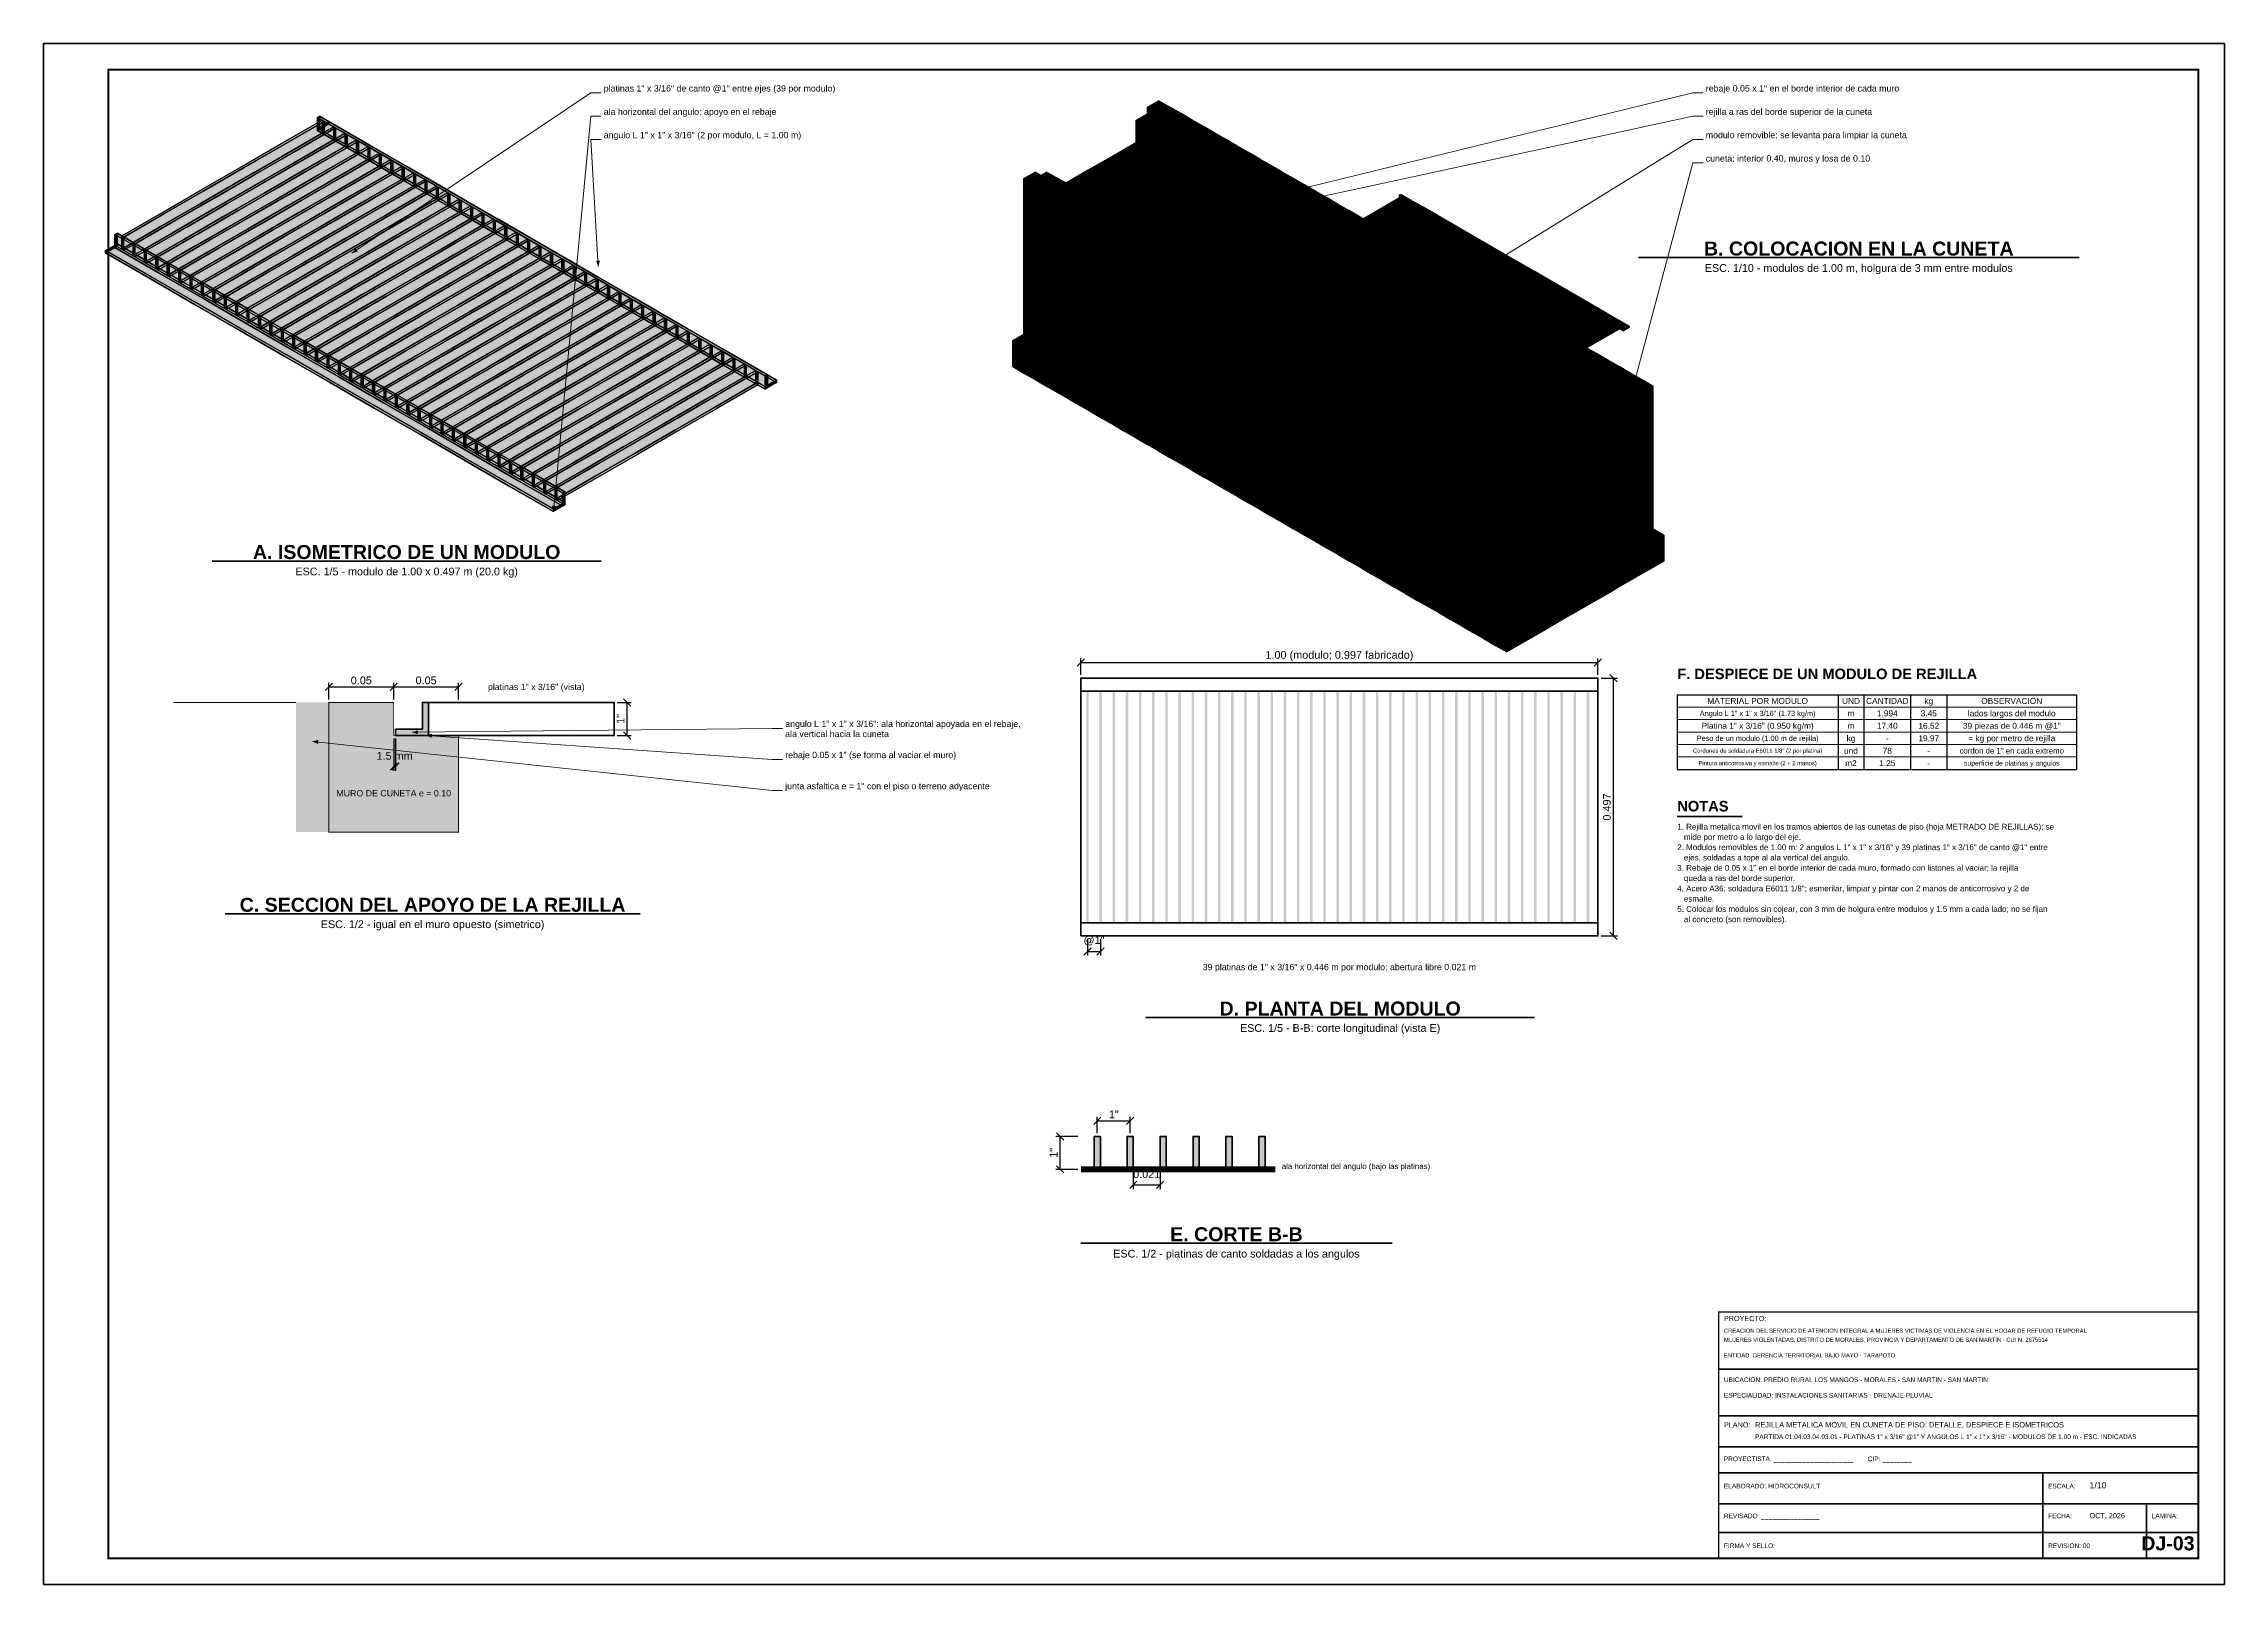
# Paper-space layout 'DJ-03' of a CAD drawing. Header units: metres, sheet in millimetres. Extents: x 0 to 841, y 0 to 594.
# The model-space entities are those that its viewports show. They can reach past a viewport. Long polylines and large blocks are cut down to what shows.
import ezdxf
from ezdxf.enums import TextEntityAlignment as Align

# ---------------------------------------------------------------- set-up
doc = ezdxf.new("R2010")
doc.units = ezdxf.units.M
doc.header["$LTSCALE"] = 0.25
for name, color, linetype, lineweight in [('CONCRETO', 250, 'CONTINUOUS', 50), ('CORTES', 6, 'CONTINUOUS', 50), ('COTAS', 94, 'CONTINUOUS', 18), ('GRILLA', 9, 'CONTINUOUS', 13), ('LLAMADAS', 30, 'CONTINUOUS', 18), ('MARCO', 7, 'CONTINUOUS', 50), ('MARCO-METALICO', 32, 'CONTINUOUS', 40), ('ROTULO', 7, 'CONTINUOUS', 35), ('TERRENO', 7, 'CONTINUOUS', 30), ('TITULOS', 160, 'CONTINUOUS', 35)]:
    doc.layers.add(name, color=color, linetype=linetype, lineweight=lineweight)
doc.layers.add('CONCRETO-ACHURADO', color=8, linetype='CONTINUOUS', true_color=0xe2e2e2)
doc.layers.add('ISO-CONCRETO-SUP', color=254, linetype='CONTINUOUS', true_color=0xe8e8e8)
for name, color, linetype in [('ISO-ARISTAS', 8, 'CONTINUOUS'), ('ROTULO-TEXTO', 7, 'CONTINUOUS'), ('TEXTOS', 7, 'CONTINUOUS'), ('TEXTOS-NOTAS', 7, 'CONTINUOUS')]:
    doc.layers.add(name, color=color, linetype=linetype)
doc.styles.get("Standard").update_dxf_attribs({"font": 'arial.ttf'})
doc.styles.add('TITULOS', font='arialbd.ttf')
doc.dimstyles.new('COT-10', dxfattribs={"dimscale": 0.01, "dimtxt": 3, "dimasz": 2.2, "dimexe": 1.6, "dimexo": 1.2, "dimgap": 1, "dimtad": 1, "dimzin": 0, "dimdsep": 46, "dimtxsty": 'Standard', "dimtsz": 1.4, "dimcen": 2.5, "dimclrd": 256, "dimclre": 256, "dimclrt": 7, "dimazin": 3, "dimtfac": 1, "dimtmove": 0, "dimatfit": 3})

# ---------------------------------------------------------------- blocks, each defined once
blk = doc.blocks.new('_OBLIQUE')
at = {"color": 0, "linetype": 'BYBLOCK'}
blk.add_line((-0.5, -0.5), (0.5, 0.5), dxfattribs=at)
blk = doc.blocks.new('*D20')
for p, q in [((21.35, 3.261), (21.35, 3.137)), ((21.3575, 3.261), (21.3575, 3.137)), ((21.35, 3.153), (21.3575, 3.153))]:
    blk.add_line(p, q)
at = {"layer": 'Defpoints'}
for p in [(21.35, 3.273), (21.3575, 3.273), (21.35, 3.153)]:
    blk.add_point(p, dxfattribs=at)
at = {"layer": 'COTAS', "xscale": 0.027999999999999997, "yscale": 0.027999999999999997}
for p in [(21.35, 3.153), (21.3575, 3.153)]:
    blk.add_blockref('_OBLIQUE', p, dxfattribs=at)
at = {"layer": 'COTAS', "color": 7, "insert": (21.35375, 3.194), "char_height": 0.03, "attachment_point": 5}
blk.add_mtext('1.5 mm', dxfattribs=at)
blk = doc.blocks.new('*D23')
for p, q in [((24.0254, 2.488), (24.0254, 2.424)), ((24.0254, 2.44), (24.0762, 2.44)), ((24.0762, 2.488), (24.0762, 2.424))]:
    blk.add_line(p, q)
at = {"layer": 'Defpoints'}
for p in [(24.0254, 2.5), (24.0254, 2.44), (24.0762, 2.5)]:
    blk.add_point(p, dxfattribs=at)
at = {"layer": 'COTAS', "xscale": 0.027999999999999997, "yscale": 0.027999999999999997}
for p in [(24.0254, 2.44), (24.0762, 2.44)]:
    blk.add_blockref('_OBLIQUE', p, dxfattribs=at)
at = {"layer": 'COTAS', "color": 7, "insert": (24.0508, 2.481), "char_height": 0.03, "attachment_point": 5}
blk.add_mtext('@1"', dxfattribs=at)
blk = doc.blocks.new('*D24')
for p, q in [((24.0635, 1.739), (24.0635, 1.803)), ((24.0635, 1.787), (24.1905, 1.787)), ((24.1905, 1.739), (24.1905, 1.803))]:
    blk.add_line(p, q)
at = {"layer": 'Defpoints'}
for p in [(24.0635, 1.787), (24.0635, 1.727), (24.1905, 1.727)]:
    blk.add_point(p, dxfattribs=at)
at = {"layer": 'COTAS', "xscale": 0.027999999999999997, "yscale": 0.027999999999999997}
for p in [(24.0635, 1.787), (24.1905, 1.787)]:
    blk.add_blockref('_OBLIQUE', p, dxfattribs=at)
at = {"layer": 'COTAS', "color": 7, "insert": (24.127, 1.812), "char_height": 0.03, "attachment_point": 5}
blk.add_mtext('1"', dxfattribs=at)
blk = doc.blocks.new('*D25')
for p, q in [((24.2024, 1.588), (24.2024, 1.524)), ((24.2024, 1.54), (24.3056, 1.54)), ((24.3056, 1.588), (24.3056, 1.524))]:
    blk.add_line(p, q)
at = {"layer": 'Defpoints'}
for p in [(24.2024, 1.6), (24.3056, 1.6), (24.2024, 1.54)]:
    blk.add_point(p, dxfattribs=at)
at = {"layer": 'COTAS', "xscale": 0.027999999999999997, "yscale": 0.027999999999999997}
for p in [(24.2024, 1.54), (24.3056, 1.54)]:
    blk.add_blockref('_OBLIQUE', p, dxfattribs=at)
at = {"layer": 'COTAS', "color": 7, "insert": (24.254, 1.581), "char_height": 0.03, "attachment_point": 5}
blk.add_mtext('0.021', dxfattribs=at)

msp = doc.modelspace()

# ---------------------------------------------------------------- hatches: boundary and pattern name
at = {"layer": 'CONCRETO-ACHURADO', "true_color": 0xe2e2e2}
h = msp.add_hatch(color=7, dxfattribs=at)
h.dxf.hatch_style = 1
h.paths.add_polyline_path([(21.1, 2.9), (21.6, 2.9), (21.6, 3.273), (21.35, 3.273), (21.35, 3.4), (21.1, 3.4)])
at = {"layer": 'CORTES'}
h = msp.add_hatch(color=7, dxfattribs=at)
h.dxf.hatch_style = 1
h.paths.add_polyline_path([(20.973, 2.9), (21.1, 2.9), (21.1, 3.4), (20.973, 3.4)])
at = {"layer": 'MARCO-METALICO'}
h = msp.add_hatch(color=7, dxfattribs=at)
h.dxf.hatch_style = 1
h.paths.add_polyline_path([(21.3575, 3.273), (21.4845, 3.273), (21.4845, 3.4), (21.4607, 3.4), (21.4607, 3.2968), (21.3575, 3.2968)])
h = msp.add_hatch(color=7, dxfattribs=at)
h.dxf.hatch_style = 1
h.paths.add_polyline_path([(24.0206, 2.5508), (24.0302, 2.5508), (24.0302, 3.4432), (24.0206, 3.4432)])
h = msp.add_hatch(color=7, dxfattribs=at)
h.dxf.hatch_style = 1
h.paths.add_polyline_path([(24.0714, 2.5508), (24.081, 2.5508), (24.081, 3.4432), (24.0714, 3.4432)])
h = msp.add_hatch(color=7, dxfattribs=at)
h.dxf.hatch_style = 1
h.paths.add_polyline_path([(24.1222, 2.5508), (24.1318, 2.5508), (24.1318, 3.4432), (24.1222, 3.4432)])
h = msp.add_hatch(color=7, dxfattribs=at)
h.dxf.hatch_style = 1
h.paths.add_polyline_path([(24.173, 2.5508), (24.1826, 2.5508), (24.1826, 3.4432), (24.173, 3.4432)])
h = msp.add_hatch(color=7, dxfattribs=at)
h.dxf.hatch_style = 1
h.paths.add_polyline_path([(24.2238, 2.5508), (24.2334, 2.5508), (24.2334, 3.4432), (24.2238, 3.4432)])
h = msp.add_hatch(color=7, dxfattribs=at)
h.dxf.hatch_style = 1
h.paths.add_polyline_path([(24.2746, 2.5508), (24.2842, 2.5508), (24.2842, 3.4432), (24.2746, 3.4432)])
h = msp.add_hatch(color=7, dxfattribs=at)
h.dxf.hatch_style = 1
h.paths.add_polyline_path([(24.3254, 2.5508), (24.335, 2.5508), (24.335, 3.4432), (24.3254, 3.4432)])
h = msp.add_hatch(color=7, dxfattribs=at)
h.dxf.hatch_style = 1
h.paths.add_polyline_path([(24.3762, 2.5508), (24.3858, 2.5508), (24.3858, 3.4432), (24.3762, 3.4432)])
h = msp.add_hatch(color=7, dxfattribs=at)
h.dxf.hatch_style = 1
h.paths.add_polyline_path([(24.427, 2.5508), (24.4366, 2.5508), (24.4366, 3.4432), (24.427, 3.4432)])
h = msp.add_hatch(color=7, dxfattribs=at)
h.dxf.hatch_style = 1
h.paths.add_polyline_path([(24.4778, 2.5508), (24.4874, 2.5508), (24.4874, 3.4432), (24.4778, 3.4432)])
h = msp.add_hatch(color=7, dxfattribs=at)
h.dxf.hatch_style = 1
h.paths.add_polyline_path([(24.5286, 2.5508), (24.5382, 2.5508), (24.5382, 3.4432), (24.5286, 3.4432)])
h = msp.add_hatch(color=7, dxfattribs=at)
h.dxf.hatch_style = 1
h.paths.add_polyline_path([(24.5794, 2.5508), (24.589, 2.5508), (24.589, 3.4432), (24.5794, 3.4432)])
h = msp.add_hatch(color=7, dxfattribs=at)
h.dxf.hatch_style = 1
h.paths.add_polyline_path([(24.6302, 2.5508), (24.6398, 2.5508), (24.6398, 3.4432), (24.6302, 3.4432)])
h = msp.add_hatch(color=7, dxfattribs=at)
h.dxf.hatch_style = 1
h.paths.add_polyline_path([(24.681, 2.5508), (24.6906, 2.5508), (24.6906, 3.4432), (24.681, 3.4432)])
h = msp.add_hatch(color=7, dxfattribs=at)
h.dxf.hatch_style = 1
h.paths.add_polyline_path([(24.7318, 2.5508), (24.7414, 2.5508), (24.7414, 3.4432), (24.7318, 3.4432)])
h = msp.add_hatch(color=7, dxfattribs=at)
h.dxf.hatch_style = 1
h.paths.add_polyline_path([(24.7826, 2.5508), (24.7922, 2.5508), (24.7922, 3.4432), (24.7826, 3.4432)])
h = msp.add_hatch(color=7, dxfattribs=at)
h.dxf.hatch_style = 1
h.paths.add_polyline_path([(24.8334, 2.5508), (24.843, 2.5508), (24.843, 3.4432), (24.8334, 3.4432)])
h = msp.add_hatch(color=7, dxfattribs=at)
h.dxf.hatch_style = 1
h.paths.add_polyline_path([(24.8842, 2.5508), (24.8938, 2.5508), (24.8938, 3.4432), (24.8842, 3.4432)])
h = msp.add_hatch(color=7, dxfattribs=at)
h.dxf.hatch_style = 1
h.paths.add_polyline_path([(24.935, 2.5508), (24.9446, 2.5508), (24.9446, 3.4432), (24.935, 3.4432)])
h = msp.add_hatch(color=7, dxfattribs=at)
h.dxf.hatch_style = 1
h.paths.add_polyline_path([(24.9858, 2.5508), (24.9954, 2.5508), (24.9954, 3.4432), (24.9858, 3.4432)])
h = msp.add_hatch(color=7, dxfattribs=at)
h.dxf.hatch_style = 1
h.paths.add_polyline_path([(25.0366, 2.5508), (25.0462, 2.5508), (25.0462, 3.4432), (25.0366, 3.4432)])
h = msp.add_hatch(color=7, dxfattribs=at)
h.dxf.hatch_style = 1
h.paths.add_polyline_path([(25.0874, 2.5508), (25.097, 2.5508), (25.097, 3.4432), (25.0874, 3.4432)])
h = msp.add_hatch(color=7, dxfattribs=at)
h.dxf.hatch_style = 1
h.paths.add_polyline_path([(25.1382, 2.5508), (25.1478, 2.5508), (25.1478, 3.4432), (25.1382, 3.4432)])
h = msp.add_hatch(color=7, dxfattribs=at)
h.dxf.hatch_style = 1
h.paths.add_polyline_path([(25.189, 2.5508), (25.1986, 2.5508), (25.1986, 3.4432), (25.189, 3.4432)])
h = msp.add_hatch(color=7, dxfattribs=at)
h.dxf.hatch_style = 1
h.paths.add_polyline_path([(25.2398, 2.5508), (25.2494, 2.5508), (25.2494, 3.4432), (25.2398, 3.4432)])
h = msp.add_hatch(color=7, dxfattribs=at)
h.dxf.hatch_style = 1
h.paths.add_polyline_path([(25.2906, 2.5508), (25.3002, 2.5508), (25.3002, 3.4432), (25.2906, 3.4432)])
h = msp.add_hatch(color=7, dxfattribs=at)
h.dxf.hatch_style = 1
h.paths.add_polyline_path([(25.3414, 2.5508), (25.351, 2.5508), (25.351, 3.4432), (25.3414, 3.4432)])
h = msp.add_hatch(color=7, dxfattribs=at)
h.dxf.hatch_style = 1
h.paths.add_polyline_path([(25.3922, 2.5508), (25.4018, 2.5508), (25.4018, 3.4432), (25.3922, 3.4432)])
h = msp.add_hatch(color=7, dxfattribs=at)
h.dxf.hatch_style = 1
h.paths.add_polyline_path([(25.443, 2.5508), (25.4526, 2.5508), (25.4526, 3.4432), (25.443, 3.4432)])
h = msp.add_hatch(color=7, dxfattribs=at)
h.dxf.hatch_style = 1
h.paths.add_polyline_path([(25.4938, 2.5508), (25.5034, 2.5508), (25.5034, 3.4432), (25.4938, 3.4432)])
h = msp.add_hatch(color=7, dxfattribs=at)
h.dxf.hatch_style = 1
h.paths.add_polyline_path([(25.5446, 2.5508), (25.5542, 2.5508), (25.5542, 3.4432), (25.5446, 3.4432)])
h = msp.add_hatch(color=7, dxfattribs=at)
h.dxf.hatch_style = 1
h.paths.add_polyline_path([(25.5954, 2.5508), (25.605, 2.5508), (25.605, 3.4432), (25.5954, 3.4432)])
h = msp.add_hatch(color=7, dxfattribs=at)
h.dxf.hatch_style = 1
h.paths.add_polyline_path([(25.6462, 2.5508), (25.6558, 2.5508), (25.6558, 3.4432), (25.6462, 3.4432)])
h = msp.add_hatch(color=7, dxfattribs=at)
h.dxf.hatch_style = 1
h.paths.add_polyline_path([(25.697, 2.5508), (25.7066, 2.5508), (25.7066, 3.4432), (25.697, 3.4432)])
h = msp.add_hatch(color=7, dxfattribs=at)
h.dxf.hatch_style = 1
h.paths.add_polyline_path([(25.7478, 2.5508), (25.7574, 2.5508), (25.7574, 3.4432), (25.7478, 3.4432)])
h = msp.add_hatch(color=7, dxfattribs=at)
h.dxf.hatch_style = 1
h.paths.add_polyline_path([(25.7986, 2.5508), (25.8082, 2.5508), (25.8082, 3.4432), (25.7986, 3.4432)])
h = msp.add_hatch(color=7, dxfattribs=at)
h.dxf.hatch_style = 1
h.paths.add_polyline_path([(25.8494, 2.5508), (25.859, 2.5508), (25.859, 3.4432), (25.8494, 3.4432)])
h = msp.add_hatch(color=7, dxfattribs=at)
h.dxf.hatch_style = 1
h.paths.add_polyline_path([(25.9002, 2.5508), (25.9098, 2.5508), (25.9098, 3.4432), (25.9002, 3.4432)])
h = msp.add_hatch(color=7, dxfattribs=at)
h.dxf.hatch_style = 1
h.paths.add_polyline_path([(25.951, 2.5508), (25.9606, 2.5508), (25.9606, 3.4432), (25.951, 3.4432)])
h = msp.add_hatch(color=7, dxfattribs=at)
h.dxf.hatch_style = 1
h.paths.add_polyline_path([(24.0516, 1.6), (24.0754, 1.6), (24.0754, 1.727), (24.0516, 1.727)])
h = msp.add_hatch(color=7, dxfattribs=at)
h.dxf.hatch_style = 1
h.paths.add_polyline_path([(24.1786, 1.6), (24.2024, 1.6), (24.2024, 1.727), (24.1786, 1.727)])
h = msp.add_hatch(color=7, dxfattribs=at)
h.dxf.hatch_style = 1
h.paths.add_polyline_path([(24.3056, 1.6), (24.3294, 1.6), (24.3294, 1.727), (24.3056, 1.727)])
h = msp.add_hatch(color=7, dxfattribs=at)
h.dxf.hatch_style = 1
h.paths.add_polyline_path([(24.4326, 1.6), (24.4564, 1.6), (24.4564, 1.727), (24.4326, 1.727)])
h = msp.add_hatch(color=7, dxfattribs=at)
h.dxf.hatch_style = 1
h.paths.add_polyline_path([(24.5596, 1.6), (24.5834, 1.6), (24.5834, 1.727), (24.5596, 1.727)])
h = msp.add_hatch(color=7, dxfattribs=at)
h.dxf.hatch_style = 1
h.paths.add_polyline_path([(24.6866, 1.6), (24.7104, 1.6), (24.7104, 1.727), (24.6866, 1.727)])

# ---------------------------------------------------------------- linework, layer by layer
at = {"layer": 'CONCRETO', "const_width": 0.003}
msp.add_lwpolyline([(21.1, 2.9), (21.6, 2.9), (21.6, 3.273), (21.35, 3.273), (21.35, 3.4), (21.1, 3.4)], close=True, dxfattribs=at)
at = {"layer": 'GRILLA'}
for p, q in [((26.3, 3.382), (27.84, 3.382)), ((26.3, 3.334), (27.84, 3.334)), ((26.3, 3.286), (27.84, 3.286)), ((26.3, 3.238), (27.84, 3.238)), ((26.3, 3.19), (27.84, 3.19))]:
    msp.add_line(p, q, dxfattribs=at)
at = {"layer": 'ISO-ARISTAS', "color": 250}
for p, q in [((24.2567, 5.695), (24.3, 5.72)), ((24.2567, 5.695), (24.3, 5.72)), ((24.3433, 5.695), (24.3, 5.72)), ((24.3, 5.72), (24.3, 5.6946)), ((24.3, 5.72), (24.3, 5.6946)), ((24.3, 5.72), (24.3433, 5.695)), ((20.9193, 5.5558), (21.0739, 5.6451)), ((20.9193, 5.5558), (21.0739, 5.6451)), ((20.9276, 5.5511), (21.0821, 5.6403)), ((21.0821, 5.6403), (20.9276, 5.5511)), ((21.056, 5.6554), (21.0643, 5.6602)), ((21.056, 5.6554), (21.0643, 5.6602)), ((21.056, 5.6046), (21.056, 5.6554)), ((21.2287, 5.5557), (21.056, 5.6554)), ((21.056, 5.6554), (21.056, 5.6046)), ((21.2287, 5.5557), (21.056, 5.6554)), ((21.056, 5.6141), (21.1, 5.6395)), ((21.056, 5.6141), (21.1, 5.6395)), ((21.0643, 5.6602), (21.0643, 5.6094)), ((21.2369, 5.5605), (21.0643, 5.6602)), ((21.0643, 5.6602), (21.0643, 5.6094)), ((21.0643, 5.6602), (21.2369, 5.5605)), ((21.0821, 5.6403), (21.0739, 5.6451)), ((21.0739, 5.6451), (21.0739, 5.5943)), ((21.0739, 5.6451), (21.0739, 5.5943)), ((21.0739, 5.6451), (21.0821, 5.6403)), ((21.0821, 5.5895), (21.0821, 5.6403)), ((21.0821, 5.6403), (21.0821, 5.5895)), ((21.1, 5.6395), (21.1, 5.63)), ((21.2727, 5.5398), (21.1, 5.6395)), ((21.1, 5.6395), (21.1, 5.63)), ((21.1, 5.6395), (21.2727, 5.5398)), ((24.2134, 5.6446), (24.2567, 5.6696)), ((24.2134, 5.6446), (24.2567, 5.6696)), ((24.2134, 5.5971), (24.2134, 5.6446)), ((24.2567, 5.6196), (24.2134, 5.6446)), ((24.2567, 5.6196), (24.2134, 5.6446)), ((24.2134, 5.6446), (24.2134, 5.5971)), ((24.2567, 5.6696), (24.2567, 5.695)), ((24.3, 5.67), (24.2567, 5.695)), ((24.3, 5.67), (24.2567, 5.695)), ((24.2567, 5.695), (24.2567, 5.6696)), ((24.2567, 5.6696), (24.3, 5.6946)), ((24.3, 5.6946), (24.2567, 5.6696)), ((24.2567, 5.6696), (24.3, 5.6946)), ((24.2567, 5.6696), (24.3, 5.6946)), ((24.3, 5.6446), (24.2567, 5.6696)), ((24.2567, 5.6696), (24.3, 5.6446)), ((24.3433, 5.6696), (24.3, 5.6946)), ((24.3, 5.6946), (24.3, 5.6471)), ((24.3, 5.6946), (24.3, 5.6471)), ((24.3, 5.6946), (24.3433, 5.6696)), ((24.3, 5.6946), (24.3433, 5.6696)), ((24.3, 5.6946), (24.3433, 5.6696)), ((24.3433, 5.645), (24.3, 5.67)), ((24.3433, 5.645), (24.3, 5.67)), ((24.3, 5.6471), (24.3, 5.5997)), ((24.3, 5.6471), (24.3, 5.5997)), ((24.3433, 5.6196), (24.3, 5.6446)), ((24.3, 5.6446), (24.3433, 5.6196)), ((24.3866, 5.67), (24.3433, 5.695)), ((24.3433, 5.695), (24.3866, 5.67)), ((24.3866, 5.6446), (24.3433, 5.6696)), ((24.3433, 5.6696), (24.3866, 5.6446)), ((24.3433, 5.6696), (24.3866, 5.6446)), ((24.3433, 5.6696), (24.3866, 5.6446)), ((24.3866, 5.62), (24.3433, 5.645)), ((24.3866, 5.62), (24.3433, 5.645)), ((24.4299, 5.645), (24.3866, 5.67)), ((24.3866, 5.67), (24.4299, 5.645)), ((24.4299, 5.6196), (24.3866, 5.6446)), ((24.3866, 5.6446), (24.4299, 5.6196)), ((24.3866, 5.6446), (24.4299, 5.6196)), ((24.3866, 5.6446), (24.4299, 5.6196)), ((24.4732, 5.62), (24.4299, 5.645)), ((24.4299, 5.645), (24.4732, 5.62)), ((20.7647, 5.4666), (20.9193, 5.5558)), ((20.7647, 5.4666), (20.9193, 5.5558)), ((20.773, 5.4618), (20.9276, 5.5511)), ((20.9276, 5.5511), (20.773, 5.4618)), ((20.9193, 5.505), (21.0739, 5.5943)), ((21.0739, 5.5943), (20.9193, 5.505)), ((21.0821, 5.5895), (20.9276, 5.5003)), ((21.0821, 5.5895), (20.9276, 5.5003)), ((20.9633, 5.5304), (21.1179, 5.6197)), ((20.9633, 5.5304), (21.1179, 5.6197)), ((20.9633, 5.4796), (21.1179, 5.5689)), ((21.1179, 5.5689), (20.9633, 5.4796)), ((20.9716, 5.5257), (21.1261, 5.6149)), ((21.1261, 5.6149), (20.9716, 5.5257)), ((21.1261, 5.5641), (20.9716, 5.4749)), ((21.1261, 5.5641), (20.9716, 5.4749)), ((21.0073, 5.505), (21.1619, 5.5943)), ((21.0073, 5.505), (21.1619, 5.5943)), ((21.0155, 5.5003), (21.1701, 5.5895)), ((21.1701, 5.5895), (21.0155, 5.5003)), ((21.0513, 5.4796), (21.2059, 5.5689)), ((21.0513, 5.4796), (21.2059, 5.5689)), ((21.1, 5.63), (21.056, 5.6046)), ((21.056, 5.6046), (21.1, 5.63)), ((21.056, 5.6046), (21.056, 5.6141)), ((21.2287, 5.5144), (21.056, 5.6141)), ((21.2287, 5.5144), (21.056, 5.6141)), ((21.056, 5.6141), (21.056, 5.6046)), ((21.0643, 5.6094), (21.056, 5.6046)), ((21.056, 5.6046), (21.0643, 5.6094)), ((21.2287, 5.5049), (21.056, 5.6046)), ((21.2287, 5.5049), (21.056, 5.6046)), ((21.056, 5.6046), (21.2287, 5.5049)), ((21.056, 5.6046), (21.2287, 5.5049)), ((21.0595, 5.4749), (21.2141, 5.5641)), ((21.2141, 5.5641), (21.0595, 5.4749)), ((21.0643, 5.6094), (21.2369, 5.5097)), ((21.0643, 5.6094), (21.2369, 5.5097)), ((21.0739, 5.5943), (21.0821, 5.5895)), ((21.0739, 5.5943), (21.0821, 5.5895)), ((21.1, 5.63), (21.2727, 5.5303)), ((21.1, 5.63), (21.2727, 5.5303)), ((21.1261, 5.6149), (21.1179, 5.6197)), ((21.1179, 5.6197), (21.1179, 5.5689)), ((21.1179, 5.6197), (21.1179, 5.5689)), ((21.1179, 5.6197), (21.1261, 5.6149)), ((21.1179, 5.5689), (21.1261, 5.5641)), ((21.1179, 5.5689), (21.1261, 5.5641)), ((21.1261, 5.5641), (21.1261, 5.6149)), ((21.1261, 5.6149), (21.1261, 5.5641)), ((21.1701, 5.5895), (21.1619, 5.5943)), ((21.1619, 5.5943), (21.1619, 5.5435)), ((21.1619, 5.5943), (21.1619, 5.5435)), ((21.1619, 5.5943), (21.1701, 5.5895)), ((21.1701, 5.5387), (21.1701, 5.5895)), ((21.1701, 5.5895), (21.1701, 5.5387)), ((21.2141, 5.5641), (21.2059, 5.5689)), ((21.2059, 5.5689), (21.2059, 5.5181)), ((21.2059, 5.5689), (21.2059, 5.5181)), ((21.2059, 5.5689), (21.2141, 5.5641)), ((21.2141, 5.5133), (21.2141, 5.5641)), ((21.2141, 5.5641), (21.2141, 5.5133)), ((21.4014, 5.456), (21.2287, 5.5557)), ((21.4014, 5.456), (21.2287, 5.5557)), ((21.4096, 5.4608), (21.2369, 5.5605)), ((21.2369, 5.5605), (21.4096, 5.4608)), ((24.1744, 5.5372), (24.2517, 5.5818)), ((24.1744, 5.5372), (24.2517, 5.5818)), ((24.1744, 5.5118), (24.2517, 5.5564)), ((24.2517, 5.5564), (24.1744, 5.5118)), ((24.1785, 5.5348), (24.2558, 5.5794)), ((24.2558, 5.5794), (24.1785, 5.5348)), ((24.2558, 5.554), (24.1785, 5.5094)), ((24.2558, 5.554), (24.1785, 5.5094)), ((24.1964, 5.5245), (24.2737, 5.5691)), ((24.1964, 5.5245), (24.2737, 5.5691)), ((24.2005, 5.5221), (24.2778, 5.5667)), ((24.2778, 5.5667), (24.2005, 5.5221)), ((24.2134, 5.5497), (24.2134, 5.5971)), ((24.2134, 5.5971), (24.2134, 5.5497)), ((24.2184, 5.5118), (24.2957, 5.5564)), ((24.2184, 5.5118), (24.2957, 5.5564)), ((24.2225, 5.5094), (24.2998, 5.554)), ((24.2998, 5.554), (24.2225, 5.5094)), ((24.2517, 5.5818), (24.3289, 5.6264)), ((24.2517, 5.5818), (24.3289, 5.6264)), ((24.2517, 5.5564), (24.3289, 5.601)), ((24.3289, 5.601), (24.2517, 5.5564)), ((24.2558, 5.5794), (24.3331, 5.624)), ((24.3331, 5.624), (24.2558, 5.5794)), ((24.3331, 5.5986), (24.2558, 5.554)), ((24.3331, 5.5986), (24.2558, 5.554)), ((24.3, 5.5946), (24.2567, 5.6196)), ((24.3, 5.5946), (24.2567, 5.6196)), ((24.2737, 5.5691), (24.3509, 5.6137)), ((24.2737, 5.5691), (24.3509, 5.6137)), ((24.2737, 5.5437), (24.3509, 5.5883)), ((24.3509, 5.5883), (24.2737, 5.5437)), ((24.2778, 5.5667), (24.3551, 5.6113)), ((24.3551, 5.6113), (24.2778, 5.5667)), ((24.3551, 5.5859), (24.2778, 5.5413)), ((24.3551, 5.5859), (24.2778, 5.5413)), ((24.2957, 5.5564), (24.3729, 5.601)), ((24.2957, 5.5564), (24.3729, 5.601)), ((24.2957, 5.531), (24.3729, 5.5756)), ((24.3729, 5.5756), (24.2957, 5.531)), ((24.2998, 5.554), (24.3771, 5.5986)), ((24.3771, 5.5986), (24.2998, 5.554)), ((24.3771, 5.5732), (24.2998, 5.5286)), ((24.3771, 5.5732), (24.2998, 5.5286)), ((24.3, 5.5997), (24.3, 5.5522)), ((24.3, 5.5997), (24.3, 5.5522)), ((24.3433, 5.5696), (24.3, 5.5946)), ((24.3433, 5.5696), (24.3, 5.5946)), ((24.3, 5.5522), (24.3, 5.5048)), ((24.3, 5.5522), (24.3, 5.5048)), ((24.3176, 5.5437), (24.3949, 5.5883)), ((24.3176, 5.5437), (24.3949, 5.5883)), ((24.3176, 5.5183), (24.3949, 5.5629)), ((24.3949, 5.5629), (24.3176, 5.5183)), ((24.32, 5.6315), (24.3241, 5.6339)), ((24.32, 5.6315), (24.3241, 5.6339)), ((24.32, 5.6062), (24.32, 5.6315)), ((24.4063, 5.5817), (24.32, 5.6315)), ((24.32, 5.6315), (24.32, 5.6062)), ((24.4063, 5.5817), (24.32, 5.6315)), ((24.32, 5.6109), (24.342, 5.6236)), ((24.32, 5.6109), (24.342, 5.6236)), ((24.342, 5.6189), (24.32, 5.6062)), ((24.32, 5.6062), (24.342, 5.6189)), ((24.32, 5.6062), (24.32, 5.6109)), ((24.4063, 5.5611), (24.32, 5.6109)), ((24.4063, 5.5611), (24.32, 5.6109)), ((24.32, 5.6109), (24.32, 5.6062)), ((24.3241, 5.6085), (24.32, 5.6062)), ((24.32, 5.6062), (24.3241, 5.6085)), ((24.4063, 5.5563), (24.32, 5.6062)), ((24.4063, 5.5563), (24.32, 5.6062)), ((24.32, 5.6062), (24.4063, 5.5563)), ((24.32, 5.6062), (24.4063, 5.5563)), ((24.3218, 5.5413), (24.3991, 5.5859)), ((24.3991, 5.5859), (24.3218, 5.5413)), ((24.3991, 5.5605), (24.3218, 5.5159)), ((24.3991, 5.5605), (24.3218, 5.5159)), ((24.3241, 5.6339), (24.3241, 5.6085)), ((24.4105, 5.5841), (24.3241, 5.6339)), ((24.3241, 5.6339), (24.3241, 5.6085)), ((24.3241, 5.6339), (24.4105, 5.5841)), ((24.3241, 5.6085), (24.4105, 5.5587)), ((24.3241, 5.6085), (24.4105, 5.5587)), ((24.3331, 5.624), (24.3289, 5.6264)), ((24.3289, 5.6264), (24.3289, 5.601)), ((24.3289, 5.6264), (24.3289, 5.601)), ((24.3289, 5.6264), (24.3331, 5.624)), ((24.3289, 5.601), (24.3331, 5.5986)), ((24.3289, 5.601), (24.3331, 5.5986)), ((24.3331, 5.5986), (24.3331, 5.624)), ((24.3331, 5.624), (24.3331, 5.5986)), ((24.3396, 5.531), (24.4169, 5.5756)), ((24.3396, 5.531), (24.4169, 5.5756)), ((24.342, 5.6236), (24.342, 5.6189)), ((24.4283, 5.5738), (24.342, 5.6236)), ((24.342, 5.6236), (24.342, 5.6189)), ((24.342, 5.6236), (24.4283, 5.5738)), ((24.342, 5.6189), (24.4283, 5.569)), ((24.342, 5.6189), (24.4283, 5.569)), ((24.3866, 5.5946), (24.3433, 5.6196)), ((24.3433, 5.6196), (24.3866, 5.5946)), ((24.3866, 5.5446), (24.3433, 5.5696)), ((24.3866, 5.5446), (24.3433, 5.5696)), ((24.3438, 5.5286), (24.4211, 5.5732)), ((24.4211, 5.5732), (24.3438, 5.5286)), ((24.3551, 5.6113), (24.3509, 5.6137)), ((24.3509, 5.6137), (24.3509, 5.5883)), ((24.3509, 5.6137), (24.3509, 5.5883)), ((24.3509, 5.6137), (24.3551, 5.6113)), ((24.3509, 5.5883), (24.3551, 5.5859)), ((24.3509, 5.5883), (24.3551, 5.5859)), ((24.3551, 5.5859), (24.3551, 5.6113)), ((24.3551, 5.6113), (24.3551, 5.5859)), ((24.3616, 5.5183), (24.4389, 5.5629)), ((24.3616, 5.5183), (24.4389, 5.5629)), ((24.3658, 5.5159), (24.4431, 5.5605)), ((24.4431, 5.5605), (24.3658, 5.5159)), ((24.3771, 5.5986), (24.3729, 5.601)), ((24.3729, 5.601), (24.3729, 5.5756)), ((24.3729, 5.601), (24.3729, 5.5756)), ((24.3729, 5.601), (24.3771, 5.5986)), ((24.3729, 5.5756), (24.3771, 5.5732)), ((24.3729, 5.5756), (24.3771, 5.5732)), ((24.3771, 5.5732), (24.3771, 5.5986)), ((24.3771, 5.5986), (24.3771, 5.5732)), ((24.4299, 5.595), (24.3866, 5.62)), ((24.4299, 5.595), (24.3866, 5.62)), ((24.4299, 5.5696), (24.3866, 5.5946)), ((24.3866, 5.5946), (24.4299, 5.5696)), ((24.3991, 5.5859), (24.3949, 5.5883)), ((24.3949, 5.5883), (24.3949, 5.5629)), ((24.3949, 5.5883), (24.3949, 5.5629)), ((24.3949, 5.5883), (24.3991, 5.5859)), ((24.3949, 5.5629), (24.3991, 5.5605)), ((24.3949, 5.5629), (24.3991, 5.5605)), ((24.3991, 5.5605), (24.3991, 5.5859)), ((24.3991, 5.5859), (24.3991, 5.5605)), ((24.4927, 5.5319), (24.4063, 5.5817)), ((24.4927, 5.5319), (24.4063, 5.5817)), ((24.4927, 5.5112), (24.4063, 5.5611)), ((24.4927, 5.5112), (24.4063, 5.5611)), ((24.4927, 5.5065), (24.4063, 5.5563)), ((24.4927, 5.5065), (24.4063, 5.5563)), ((24.4063, 5.5563), (24.4927, 5.5065)), ((24.4063, 5.5563), (24.4927, 5.5065)), ((24.4968, 5.5342), (24.4105, 5.5841)), ((24.4105, 5.5841), (24.4968, 5.5342)), ((24.4105, 5.5587), (24.4968, 5.5088)), ((24.4105, 5.5587), (24.4968, 5.5088)), ((24.4211, 5.5732), (24.4169, 5.5756)), ((24.4169, 5.5756), (24.4169, 5.5502)), ((24.4169, 5.5756), (24.4169, 5.5502)), ((24.4169, 5.5756), (24.4211, 5.5732)), ((24.4211, 5.5478), (24.4211, 5.5732)), ((24.4211, 5.5732), (24.4211, 5.5478)), ((24.5147, 5.5239), (24.4283, 5.5738)), ((24.4283, 5.5738), (24.5147, 5.5239)), ((24.4283, 5.569), (24.5147, 5.5191)), ((24.4283, 5.569), (24.5147, 5.5191)), ((24.4732, 5.5946), (24.4299, 5.6196)), ((24.4299, 5.6196), (24.4732, 5.5946)), ((24.4299, 5.6196), (24.4732, 5.5946)), ((24.4299, 5.6196), (24.4732, 5.5946)), ((24.4732, 5.57), (24.4299, 5.595)), ((24.4732, 5.57), (24.4299, 5.595)), ((24.4732, 5.5446), (24.4299, 5.5696)), ((24.4299, 5.5696), (24.4732, 5.5446)), ((24.4431, 5.5605), (24.4389, 5.5629)), ((24.4389, 5.5629), (24.4389, 5.5375)), ((24.4389, 5.5629), (24.4389, 5.5375)), ((24.4389, 5.5629), (24.4431, 5.5605)), ((24.4431, 5.5351), (24.4431, 5.5605)), ((24.4431, 5.5605), (24.4431, 5.5351)), ((24.5165, 5.595), (24.4732, 5.62)), ((24.4732, 5.62), (24.5165, 5.595)), ((24.5165, 5.5696), (24.4732, 5.5946)), ((24.4732, 5.5946), (24.5165, 5.5696)), ((24.4732, 5.5946), (24.5165, 5.5696)), ((24.4732, 5.5946), (24.5165, 5.5696)), ((24.5165, 5.545), (24.4732, 5.57)), ((24.5165, 5.545), (24.4732, 5.57)), ((24.5598, 5.57), (24.5165, 5.595)), ((24.5165, 5.595), (24.5598, 5.57)), ((24.5598, 5.5446), (24.5165, 5.5696)), ((24.5165, 5.5696), (24.5598, 5.5446)), ((24.5165, 5.5696), (24.5598, 5.5446)), ((24.5165, 5.5696), (24.5598, 5.5446)), ((24.6031, 5.545), (24.5598, 5.57)), ((24.5598, 5.57), (24.6031, 5.545)), ((20.6102, 5.3774), (20.7647, 5.4666)), ((20.6102, 5.3774), (20.7647, 5.4666)), ((20.7647, 5.4158), (20.9193, 5.505)), ((20.9193, 5.505), (20.7647, 5.4158)), ((20.9276, 5.5003), (20.773, 5.411)), ((20.9276, 5.5003), (20.773, 5.411)), ((20.8087, 5.4412), (20.9633, 5.5304)), ((20.8087, 5.4412), (20.9633, 5.5304)), ((20.8087, 5.3904), (20.9633, 5.4796)), ((20.9633, 5.4796), (20.8087, 5.3904)), ((20.817, 5.4364), (20.9716, 5.5257)), ((20.9716, 5.5257), (20.817, 5.4364)), ((20.9716, 5.4749), (20.817, 5.3856)), ((20.9716, 5.4749), (20.817, 5.3856)), ((20.8527, 5.4158), (21.0073, 5.505)), ((20.8527, 5.4158), (21.0073, 5.505)), ((20.861, 5.411), (21.0155, 5.5003)), ((21.0155, 5.5003), (20.861, 5.411)), ((20.8967, 5.3904), (21.0513, 5.4796)), ((20.8967, 5.3904), (21.0513, 5.4796)), ((20.905, 5.3856), (21.0595, 5.4749)), ((21.0595, 5.4749), (20.905, 5.3856)), ((21.0073, 5.4542), (21.1619, 5.5435)), ((21.1619, 5.5435), (21.0073, 5.4542)), ((21.1701, 5.5387), (21.0155, 5.4495)), ((21.1701, 5.5387), (21.0155, 5.4495)), ((21.0513, 5.4288), (21.2059, 5.5181)), ((21.2059, 5.5181), (21.0513, 5.4288)), ((21.2141, 5.5133), (21.0595, 5.4241)), ((21.2141, 5.5133), (21.0595, 5.4241)), ((21.0953, 5.4542), (21.2499, 5.5435)), ((21.0953, 5.4542), (21.2499, 5.5435)), ((21.0953, 5.4034), (21.2499, 5.4927)), ((21.2499, 5.4927), (21.0953, 5.4034)), ((21.1035, 5.4495), (21.2581, 5.5387)), ((21.2581, 5.5387), (21.1035, 5.4495)), ((21.2581, 5.4879), (21.1035, 5.3987)), ((21.2581, 5.4879), (21.1035, 5.3987)), ((21.1393, 5.4288), (21.2938, 5.5181)), ((21.1393, 5.4288), (21.2938, 5.5181)), ((21.1393, 5.378), (21.2938, 5.4673)), ((21.2938, 5.4673), (21.1393, 5.378)), ((21.1475, 5.4241), (21.3021, 5.5133)), ((21.3021, 5.5133), (21.1475, 5.4241)), ((21.1619, 5.5435), (21.1701, 5.5387)), ((21.1619, 5.5435), (21.1701, 5.5387)), ((21.1833, 5.4034), (21.3378, 5.4927)), ((21.1833, 5.4034), (21.3378, 5.4927)), ((21.1915, 5.3987), (21.3461, 5.4879)), ((21.3461, 5.4879), (21.1915, 5.3987)), ((21.2059, 5.5181), (21.2141, 5.5133)), ((21.2059, 5.5181), (21.2141, 5.5133)), ((21.2273, 5.378), (21.3818, 5.4673)), ((21.2273, 5.378), (21.3818, 5.4673)), ((21.4014, 5.4147), (21.2287, 5.5144)), ((21.4014, 5.4147), (21.2287, 5.5144)), ((21.4014, 5.4052), (21.2287, 5.5049)), ((21.4014, 5.4052), (21.2287, 5.5049)), ((21.2287, 5.5049), (21.4014, 5.4052)), ((21.2287, 5.5049), (21.4014, 5.4052)), ((21.2369, 5.5097), (21.4096, 5.41)), ((21.2369, 5.5097), (21.4096, 5.41)), ((21.2581, 5.5387), (21.2499, 5.5435)), ((21.2499, 5.5435), (21.2499, 5.4927)), ((21.2499, 5.5435), (21.2499, 5.4927)), ((21.2499, 5.5435), (21.2581, 5.5387)), ((21.2499, 5.4927), (21.2581, 5.4879)), ((21.2499, 5.4927), (21.2581, 5.4879)), ((21.2581, 5.4879), (21.2581, 5.5387)), ((21.2581, 5.5387), (21.2581, 5.4879)), ((21.4454, 5.4401), (21.2727, 5.5398)), ((21.2727, 5.5398), (21.4454, 5.4401)), ((21.2727, 5.5303), (21.4454, 5.4306)), ((21.2727, 5.5303), (21.4454, 5.4306)), ((21.3021, 5.5133), (21.2938, 5.5181)), ((21.2938, 5.5181), (21.2938, 5.4673)), ((21.2938, 5.5181), (21.2938, 5.4673)), ((21.2938, 5.5181), (21.3021, 5.5133)), ((21.2938, 5.4673), (21.3021, 5.4625)), ((21.2938, 5.4673), (21.3021, 5.4625)), ((21.3021, 5.4625), (21.3021, 5.5133)), ((21.3021, 5.5133), (21.3021, 5.4625)), ((21.3461, 5.4879), (21.3378, 5.4927)), ((21.3378, 5.4927), (21.3378, 5.4419)), ((21.3378, 5.4927), (21.3378, 5.4419)), ((21.3378, 5.4927), (21.3461, 5.4879)), ((21.3461, 5.4371), (21.3461, 5.4879)), ((21.3461, 5.4879), (21.3461, 5.4371)), ((21.3901, 5.4625), (21.3818, 5.4673)), ((21.3818, 5.4673), (21.3818, 5.4165)), ((21.3818, 5.4673), (21.3818, 5.4165)), ((21.3818, 5.4673), (21.3901, 5.4625)), ((24.0198, 5.4479), (24.0971, 5.4925)), ((24.0198, 5.4479), (24.0971, 5.4925)), ((24.0198, 5.4225), (24.0971, 5.4671)), ((24.0971, 5.4671), (24.0198, 5.4225)), ((24.0239, 5.4455), (24.1012, 5.4901)), ((24.1012, 5.4901), (24.0239, 5.4455)), ((24.0418, 5.4352), (24.1191, 5.4798)), ((24.0418, 5.4352), (24.1191, 5.4798)), ((24.0459, 5.4328), (24.1232, 5.4774)), ((24.1232, 5.4774), (24.0459, 5.4328)), ((24.0638, 5.4225), (24.1411, 5.4671)), ((24.0638, 5.4225), (24.1411, 5.4671)), ((24.0971, 5.4925), (24.1744, 5.5372)), ((24.0971, 5.4925), (24.1744, 5.5372)), ((24.0971, 5.4671), (24.1744, 5.5118)), ((24.1744, 5.5118), (24.0971, 5.4671)), ((24.1012, 5.4901), (24.1785, 5.5348)), ((24.1785, 5.5348), (24.1012, 5.4901)), ((24.1785, 5.5094), (24.1012, 5.4647)), ((24.1785, 5.5094), (24.1012, 5.4647)), ((24.1191, 5.4798), (24.1964, 5.5245)), ((24.1191, 5.4798), (24.1964, 5.5245)), ((24.1191, 5.4544), (24.1964, 5.4991)), ((24.1964, 5.4991), (24.1191, 5.4544)), ((24.1232, 5.4774), (24.2005, 5.5221)), ((24.2005, 5.5221), (24.1232, 5.4774)), ((24.2005, 5.4967), (24.1232, 5.452)), ((24.2005, 5.4967), (24.1232, 5.452)), ((24.1411, 5.4671), (24.2184, 5.5118)), ((24.1411, 5.4671), (24.2184, 5.5118)), ((24.1411, 5.4417), (24.2184, 5.4864)), ((24.2184, 5.4864), (24.1411, 5.4417)), ((24.1452, 5.4647), (24.2225, 5.5094)), ((24.2225, 5.5094), (24.1452, 5.4647)), ((24.2225, 5.484), (24.1452, 5.4393)), ((24.2225, 5.484), (24.1452, 5.4393)), ((24.1631, 5.4544), (24.2404, 5.4991)), ((24.1631, 5.4544), (24.2404, 5.4991)), ((24.1631, 5.429), (24.2404, 5.4737)), ((24.2404, 5.4737), (24.1631, 5.429)), ((24.1672, 5.452), (24.2445, 5.4967)), ((24.2445, 5.4967), (24.1672, 5.452)), ((24.2445, 5.4713), (24.1672, 5.4266)), ((24.2445, 5.4713), (24.1672, 5.4266)), ((24.1851, 5.4417), (24.2624, 5.4864)), ((24.1851, 5.4417), (24.2624, 5.4864)), ((24.1892, 5.4393), (24.2665, 5.484)), ((24.2665, 5.484), (24.1892, 5.4393)), ((24.1964, 5.4991), (24.2737, 5.5437)), ((24.2737, 5.5437), (24.1964, 5.4991)), ((24.2778, 5.5413), (24.2005, 5.4967)), ((24.2778, 5.5413), (24.2005, 5.4967)), ((24.2071, 5.429), (24.2844, 5.4737)), ((24.2071, 5.429), (24.2844, 5.4737)), ((24.2112, 5.4266), (24.2885, 5.4713)), ((24.2885, 5.4713), (24.2112, 5.4266)), ((24.2134, 5.5022), (24.2134, 5.5497)), ((24.2134, 5.5497), (24.2134, 5.5022)), ((24.2134, 5.4548), (24.2134, 5.5022)), ((24.2134, 5.5022), (24.2134, 5.4548)), ((24.2184, 5.4864), (24.2957, 5.531)), ((24.2957, 5.531), (24.2184, 5.4864)), ((24.2998, 5.5286), (24.2225, 5.484)), ((24.2998, 5.5286), (24.2225, 5.484)), ((24.2404, 5.4991), (24.3176, 5.5437)), ((24.2404, 5.4991), (24.3176, 5.5437)), ((24.2404, 5.4737), (24.3176, 5.5183)), ((24.3176, 5.5183), (24.2404, 5.4737)), ((24.2445, 5.4967), (24.3218, 5.5413)), ((24.3218, 5.5413), (24.2445, 5.4967)), ((24.3218, 5.5159), (24.2445, 5.4713)), ((24.3218, 5.5159), (24.2445, 5.4713)), ((24.2624, 5.4864), (24.3396, 5.531)), ((24.2624, 5.4864), (24.3396, 5.531)), ((24.2624, 5.461), (24.3396, 5.5056)), ((24.3396, 5.5056), (24.2624, 5.461)), ((24.2665, 5.484), (24.3438, 5.5286)), ((24.3438, 5.5286), (24.2665, 5.484)), ((24.3438, 5.5032), (24.2665, 5.4586)), ((24.3438, 5.5032), (24.2665, 5.4586)), ((24.2844, 5.4737), (24.3616, 5.5183)), ((24.2844, 5.4737), (24.3616, 5.5183)), ((24.2844, 5.4483), (24.3616, 5.4929)), ((24.3616, 5.4929), (24.2844, 5.4483)), ((24.2885, 5.4713), (24.3658, 5.5159)), ((24.3658, 5.5159), (24.2885, 5.4713)), ((24.3658, 5.4905), (24.2885, 5.4459)), ((24.3658, 5.4905), (24.2885, 5.4459)), ((24.3, 5.5048), (24.3, 5.4573)), ((24.3, 5.5048), (24.3, 5.4573)), ((24.3064, 5.461), (24.3836, 5.5056)), ((24.3064, 5.461), (24.3836, 5.5056)), ((24.3064, 5.4356), (24.3836, 5.4802)), ((24.3836, 5.4802), (24.3064, 5.4356)), ((24.3105, 5.4586), (24.3878, 5.5032)), ((24.3878, 5.5032), (24.3105, 5.4586)), ((24.3878, 5.4778), (24.3105, 5.4332)), ((24.3878, 5.4778), (24.3105, 5.4332)), ((24.3284, 5.4483), (24.4056, 5.4929)), ((24.3284, 5.4483), (24.4056, 5.4929)), ((24.3284, 5.4229), (24.4056, 5.4675)), ((24.4056, 5.4675), (24.3284, 5.4229)), ((24.3325, 5.4459), (24.4098, 5.4905)), ((24.4098, 5.4905), (24.3325, 5.4459)), ((24.3396, 5.5056), (24.4169, 5.5502)), ((24.4169, 5.5502), (24.3396, 5.5056)), ((24.4211, 5.5478), (24.3438, 5.5032)), ((24.4211, 5.5478), (24.3438, 5.5032)), ((24.3503, 5.4356), (24.4276, 5.4802)), ((24.3503, 5.4356), (24.4276, 5.4802)), ((24.3545, 5.4332), (24.4318, 5.4778)), ((24.4318, 5.4778), (24.3545, 5.4332)), ((24.3616, 5.4929), (24.4389, 5.5375)), ((24.4389, 5.5375), (24.3616, 5.4929)), ((24.4431, 5.5351), (24.3658, 5.4905)), ((24.4431, 5.5351), (24.3658, 5.4905)), ((24.3723, 5.4229), (24.4496, 5.4675)), ((24.3723, 5.4229), (24.4496, 5.4675)), ((24.3836, 5.5056), (24.4609, 5.5502)), ((24.3836, 5.5056), (24.4609, 5.5502)), ((24.3836, 5.4802), (24.4609, 5.5248)), ((24.4609, 5.5248), (24.3836, 5.4802)), ((24.4299, 5.5196), (24.3866, 5.5446)), ((24.4299, 5.5196), (24.3866, 5.5446)), ((24.3878, 5.5032), (24.465, 5.5478)), ((24.465, 5.5478), (24.3878, 5.5032)), ((24.465, 5.5224), (24.3878, 5.4778)), ((24.465, 5.5224), (24.3878, 5.4778)), ((24.4056, 5.4929), (24.4829, 5.5375)), ((24.4056, 5.4929), (24.4829, 5.5375)), ((24.4056, 5.4675), (24.4829, 5.5121)), ((24.4829, 5.5121), (24.4056, 5.4675)), ((24.4098, 5.4905), (24.487, 5.5351)), ((24.487, 5.5351), (24.4098, 5.4905)), ((24.487, 5.5097), (24.4098, 5.4651)), ((24.487, 5.5097), (24.4098, 5.4651)), ((24.4169, 5.5502), (24.4211, 5.5478)), ((24.4169, 5.5502), (24.4211, 5.5478)), ((24.4276, 5.4802), (24.5049, 5.5248)), ((24.4276, 5.4802), (24.5049, 5.5248)), ((24.4276, 5.4548), (24.5049, 5.4994)), ((24.5049, 5.4994), (24.4276, 5.4548)), ((24.4732, 5.4946), (24.4299, 5.5196)), ((24.4732, 5.4946), (24.4299, 5.5196)), ((24.4318, 5.4778), (24.509, 5.5224)), ((24.509, 5.5224), (24.4318, 5.4778)), ((24.509, 5.497), (24.4318, 5.4524)), ((24.509, 5.497), (24.4318, 5.4524)), ((24.4389, 5.5375), (24.4431, 5.5351)), ((24.4389, 5.5375), (24.4431, 5.5351)), ((24.4496, 5.4675), (24.5269, 5.5121)), ((24.4496, 5.4675), (24.5269, 5.5121)), ((24.4496, 5.4421), (24.5269, 5.4867)), ((24.5269, 5.4867), (24.4496, 5.4421)), ((24.4538, 5.4651), (24.531, 5.5097)), ((24.531, 5.5097), (24.4538, 5.4651)), ((24.531, 5.4843), (24.4538, 5.4397)), ((24.531, 5.4843), (24.4538, 5.4397)), ((24.465, 5.5478), (24.4609, 5.5502)), ((24.4609, 5.5502), (24.4609, 5.5248)), ((24.4609, 5.5502), (24.4609, 5.5248)), ((24.4609, 5.5502), (24.465, 5.5478)), ((24.4609, 5.5248), (24.465, 5.5224)), ((24.4609, 5.5248), (24.465, 5.5224)), ((24.465, 5.5224), (24.465, 5.5478)), ((24.465, 5.5478), (24.465, 5.5224)), ((24.4716, 5.4548), (24.5489, 5.4994)), ((24.4716, 5.4548), (24.5489, 5.4994)), ((24.4716, 5.4294), (24.5489, 5.474)), ((24.5489, 5.474), (24.4716, 5.4294)), ((24.5165, 5.5196), (24.4732, 5.5446)), ((24.4732, 5.5446), (24.5165, 5.5196)), ((24.5165, 5.4696), (24.4732, 5.4946)), ((24.5165, 5.4696), (24.4732, 5.4946)), ((24.4758, 5.4524), (24.553, 5.497)), ((24.553, 5.497), (24.4758, 5.4524)), ((24.553, 5.4716), (24.4758, 5.427)), ((24.553, 5.4716), (24.4758, 5.427)), ((24.487, 5.5351), (24.4829, 5.5375)), ((24.4829, 5.5375), (24.4829, 5.5121)), ((24.4829, 5.5375), (24.4829, 5.5121)), ((24.4829, 5.5375), (24.487, 5.5351)), ((24.4829, 5.5121), (24.487, 5.5097)), ((24.4829, 5.5121), (24.487, 5.5097)), ((24.487, 5.5097), (24.487, 5.5351)), ((24.487, 5.5351), (24.487, 5.5097)), ((24.579, 5.482), (24.4927, 5.5319)), ((24.579, 5.482), (24.4927, 5.5319)), ((24.579, 5.4614), (24.4927, 5.5112)), ((24.579, 5.4614), (24.4927, 5.5112)), ((24.579, 5.4566), (24.4927, 5.5065)), ((24.579, 5.4566), (24.4927, 5.5065)), ((24.4927, 5.5065), (24.579, 5.4566)), ((24.4927, 5.5065), (24.579, 5.4566)), ((24.4936, 5.4421), (24.5709, 5.4867)), ((24.4936, 5.4421), (24.5709, 5.4867)), ((24.5832, 5.4844), (24.4968, 5.5342)), ((24.4968, 5.5342), (24.5832, 5.4844)), ((24.4968, 5.5088), (24.5832, 5.459)), ((24.4968, 5.5088), (24.5832, 5.459)), ((24.4977, 5.4397), (24.575, 5.4843)), ((24.575, 5.4843), (24.4977, 5.4397)), ((24.509, 5.5224), (24.5049, 5.5248)), ((24.5049, 5.5248), (24.5049, 5.4994)), ((24.5049, 5.5248), (24.5049, 5.4994)), ((24.5049, 5.5248), (24.509, 5.5224)), ((24.5049, 5.4994), (24.509, 5.497)), ((24.5049, 5.4994), (24.509, 5.497)), ((24.509, 5.497), (24.509, 5.5224)), ((24.509, 5.5224), (24.509, 5.497)), ((24.601, 5.4741), (24.5147, 5.5239)), ((24.5147, 5.5239), (24.601, 5.4741)), ((24.5147, 5.5191), (24.601, 5.4693)), ((24.5147, 5.5191), (24.601, 5.4693)), ((24.5156, 5.4294), (24.5929, 5.474)), ((24.5156, 5.4294), (24.5929, 5.474)), ((24.5598, 5.52), (24.5165, 5.545)), ((24.5598, 5.52), (24.5165, 5.545)), ((24.5598, 5.4946), (24.5165, 5.5196)), ((24.5165, 5.5196), (24.5598, 5.4946)), ((24.5598, 5.4446), (24.5165, 5.4696)), ((24.5598, 5.4446), (24.5165, 5.4696)), ((24.5197, 5.427), (24.597, 5.4716)), ((24.597, 5.4716), (24.5197, 5.427)), ((24.531, 5.5097), (24.5269, 5.5121)), ((24.5269, 5.5121), (24.5269, 5.4867)), ((24.5269, 5.5121), (24.5269, 5.4867)), ((24.5269, 5.5121), (24.531, 5.5097)), ((24.5269, 5.4867), (24.531, 5.4843)), ((24.5269, 5.4867), (24.531, 5.4843)), ((24.531, 5.4843), (24.531, 5.5097)), ((24.531, 5.5097), (24.531, 5.4843)), ((24.553, 5.497), (24.5489, 5.4994)), ((24.5489, 5.4994), (24.5489, 5.474)), ((24.5489, 5.4994), (24.5489, 5.474)), ((24.5489, 5.4994), (24.553, 5.497)), ((24.5489, 5.474), (24.553, 5.4716)), ((24.5489, 5.474), (24.553, 5.4716)), ((24.553, 5.4716), (24.553, 5.497)), ((24.553, 5.497), (24.553, 5.4716)), ((24.6031, 5.5196), (24.5598, 5.5446)), ((24.5598, 5.5446), (24.6031, 5.5196)), ((24.5598, 5.5446), (24.6031, 5.5196)), ((24.5598, 5.5446), (24.6031, 5.5196)), ((24.6031, 5.495), (24.5598, 5.52)), ((24.6031, 5.495), (24.5598, 5.52)), ((24.6031, 5.4696), (24.5598, 5.4946)), ((24.5598, 5.4946), (24.6031, 5.4696)), ((24.575, 5.4843), (24.5709, 5.4867)), ((24.5709, 5.4867), (24.5709, 5.4613)), ((24.5709, 5.4867), (24.5709, 5.4613)), ((24.5709, 5.4867), (24.575, 5.4843)), ((24.575, 5.4589), (24.575, 5.4843)), ((24.575, 5.4843), (24.575, 5.4589)), ((24.6654, 5.4322), (24.579, 5.482)), ((24.6654, 5.4322), (24.579, 5.482)), ((24.6695, 5.4345), (24.5832, 5.4844)), ((24.5832, 5.4844), (24.6695, 5.4345)), ((24.597, 5.4716), (24.5929, 5.474)), ((24.5929, 5.474), (24.5929, 5.4486)), ((24.5929, 5.474), (24.5929, 5.4486)), ((24.5929, 5.474), (24.597, 5.4716)), ((24.597, 5.4462), (24.597, 5.4716)), ((24.597, 5.4716), (24.597, 5.4462)), ((24.6874, 5.4242), (24.601, 5.4741)), ((24.601, 5.4741), (24.6874, 5.4242)), ((24.601, 5.4693), (24.6874, 5.4195)), ((24.601, 5.4693), (24.6874, 5.4195)), ((24.6464, 5.52), (24.6031, 5.545)), ((24.6031, 5.545), (24.6464, 5.52)), ((24.6464, 5.4946), (24.6031, 5.5196)), ((24.6031, 5.5196), (24.6464, 5.4946)), ((24.6031, 5.5196), (24.6464, 5.4946)), ((24.6031, 5.5196), (24.6464, 5.4946)), ((24.6464, 5.47), (24.6031, 5.495)), ((24.6464, 5.47), (24.6031, 5.495)), ((24.6464, 5.4446), (24.6031, 5.4696)), ((24.6031, 5.4696), (24.6464, 5.4446)), ((24.6897, 5.495), (24.6464, 5.52)), ((24.6464, 5.52), (24.6897, 5.495)), ((24.6897, 5.4696), (24.6464, 5.4946)), ((24.6464, 5.4946), (24.6897, 5.4696)), ((24.6464, 5.4946), (24.6897, 5.4696)), ((24.6464, 5.4946), (24.6897, 5.4696)), ((24.6897, 5.445), (24.6464, 5.47)), ((24.6897, 5.445), (24.6464, 5.47)), ((24.733, 5.47), (24.6897, 5.495)), ((24.6897, 5.495), (24.733, 5.47)), ((24.733, 5.4446), (24.6897, 5.4696)), ((24.6897, 5.4696), (24.733, 5.4446)), ((24.6897, 5.4696), (24.733, 5.4446)), ((24.6897, 5.4696), (24.733, 5.4446)), ((24.7763, 5.445), (24.733, 5.47)), ((24.733, 5.47), (24.7763, 5.445)), ((20.6102, 5.3266), (20.7647, 5.4158)), ((20.7647, 5.4158), (20.6102, 5.3266)), ((20.6184, 5.3726), (20.773, 5.4618)), ((20.773, 5.4618), (20.6184, 5.3726)), ((20.773, 5.411), (20.6184, 5.3218)), ((20.773, 5.411), (20.6184, 5.3218)), ((20.6542, 5.352), (20.8087, 5.4412)), ((20.6542, 5.352), (20.8087, 5.4412)), ((20.6542, 5.3012), (20.8087, 5.3904)), ((20.8087, 5.3904), (20.6542, 5.3012)), ((20.6624, 5.3472), (20.817, 5.4364)), ((20.817, 5.4364), (20.6624, 5.3472)), ((20.817, 5.3856), (20.6624, 5.2964)), ((20.817, 5.3856), (20.6624, 5.2964)), ((20.6982, 5.3266), (20.8527, 5.4158)), ((20.6982, 5.3266), (20.8527, 5.4158)), ((20.7064, 5.3218), (20.861, 5.411)), ((20.861, 5.411), (20.7064, 5.3218)), ((20.7422, 5.3012), (20.8967, 5.3904)), ((20.7422, 5.3012), (20.8967, 5.3904)), ((20.7504, 5.2964), (20.905, 5.3856)), ((20.905, 5.3856), (20.7504, 5.2964)), ((20.8527, 5.365), (21.0073, 5.4542)), ((21.0073, 5.4542), (20.8527, 5.365)), ((21.0155, 5.4495), (20.861, 5.3602)), ((21.0155, 5.4495), (20.861, 5.3602)), ((20.8967, 5.3396), (21.0513, 5.4288)), ((21.0513, 5.4288), (20.8967, 5.3396)), ((21.0595, 5.4241), (20.905, 5.3348)), ((21.0595, 5.4241), (20.905, 5.3348)), ((20.9407, 5.365), (21.0953, 5.4542)), ((20.9407, 5.365), (21.0953, 5.4542)), ((20.9407, 5.3142), (21.0953, 5.4034)), ((21.0953, 5.4034), (20.9407, 5.3142)), ((20.949, 5.3602), (21.1035, 5.4495)), ((21.1035, 5.4495), (20.949, 5.3602)), ((21.1035, 5.3987), (20.949, 5.3094)), ((21.1035, 5.3987), (20.949, 5.3094)), ((20.9847, 5.3396), (21.1393, 5.4288)), ((20.9847, 5.3396), (21.1393, 5.4288)), ((20.993, 5.3348), (21.1475, 5.4241)), ((21.1475, 5.4241), (20.993, 5.3348)), ((21.0287, 5.3142), (21.1833, 5.4034)), ((21.0287, 5.3142), (21.1833, 5.4034)), ((21.037, 5.3094), (21.1915, 5.3987)), ((21.1915, 5.3987), (21.037, 5.3094)), ((21.3021, 5.4625), (21.1475, 5.3733)), ((21.3021, 5.4625), (21.1475, 5.3733)), ((21.1833, 5.3526), (21.3378, 5.4419)), ((21.3378, 5.4419), (21.1833, 5.3526)), ((21.3461, 5.4371), (21.1915, 5.3479)), ((21.3461, 5.4371), (21.1915, 5.3479)), ((21.2273, 5.3272), (21.3818, 5.4165)), ((21.3818, 5.4165), (21.2273, 5.3272)), ((21.2355, 5.3733), (21.3901, 5.4625)), ((21.3901, 5.4625), (21.2355, 5.3733)), ((21.3901, 5.4117), (21.2355, 5.3225)), ((21.3901, 5.4117), (21.2355, 5.3225)), ((21.2713, 5.3526), (21.4258, 5.4419)), ((21.2713, 5.3526), (21.4258, 5.4419)), ((21.2713, 5.3018), (21.4258, 5.3911)), ((21.4258, 5.3911), (21.2713, 5.3018)), ((21.2795, 5.3479), (21.4341, 5.4371)), ((21.4341, 5.4371), (21.2795, 5.3479)), ((21.4341, 5.3863), (21.2795, 5.2971)), ((21.4341, 5.3863), (21.2795, 5.2971)), ((21.3153, 5.3272), (21.4698, 5.4165)), ((21.3153, 5.3272), (21.4698, 5.4165)), ((21.3235, 5.3225), (21.4781, 5.4117)), ((21.4781, 5.4117), (21.3235, 5.3225)), ((21.3378, 5.4419), (21.3461, 5.4371)), ((21.3378, 5.4419), (21.3461, 5.4371)), ((21.3593, 5.3018), (21.5138, 5.3911)), ((21.3593, 5.3018), (21.5138, 5.3911)), ((21.3675, 5.2971), (21.5221, 5.3863)), ((21.5221, 5.3863), (21.3675, 5.2971)), ((21.3818, 5.4165), (21.3901, 5.4117)), ((21.3818, 5.4165), (21.3901, 5.4117)), ((21.3901, 5.4117), (21.3901, 5.4625)), ((21.3901, 5.4625), (21.3901, 5.4117)), ((21.5741, 5.3563), (21.4014, 5.456)), ((21.5741, 5.3563), (21.4014, 5.456)), ((21.5741, 5.315), (21.4014, 5.4147)), ((21.5741, 5.315), (21.4014, 5.4147)), ((21.5741, 5.3055), (21.4014, 5.4052)), ((21.5741, 5.3055), (21.4014, 5.4052)), ((21.4014, 5.4052), (21.5741, 5.3055)), ((21.4014, 5.4052), (21.5741, 5.3055)), ((21.5823, 5.3611), (21.4096, 5.4608)), ((21.4096, 5.4608), (21.5823, 5.3611)), ((21.4096, 5.41), (21.5823, 5.3103)), ((21.4096, 5.41), (21.5823, 5.3103)), ((21.4341, 5.4371), (21.4258, 5.4419)), ((21.4258, 5.4419), (21.4258, 5.3911)), ((21.4258, 5.4419), (21.4258, 5.3911)), ((21.4258, 5.4419), (21.4341, 5.4371)), ((21.4258, 5.3911), (21.4341, 5.3863)), ((21.4258, 5.3911), (21.4341, 5.3863)), ((21.4341, 5.3863), (21.4341, 5.4371)), ((21.4341, 5.4371), (21.4341, 5.3863)), ((21.6181, 5.3404), (21.4454, 5.4401)), ((21.4454, 5.4401), (21.6181, 5.3404)), ((21.4454, 5.4306), (21.6181, 5.3309)), ((21.4454, 5.4306), (21.6181, 5.3309)), ((21.4781, 5.4117), (21.4698, 5.4165)), ((21.4698, 5.4165), (21.4698, 5.3657)), ((21.4698, 5.4165), (21.4698, 5.3657)), ((21.4698, 5.4165), (21.4781, 5.4117)), ((21.4781, 5.3609), (21.4781, 5.4117)), ((21.4781, 5.4117), (21.4781, 5.3609)), ((21.5221, 5.3863), (21.5138, 5.3911)), ((21.5138, 5.3911), (21.5138, 5.3403)), ((21.5138, 5.3911), (21.5138, 5.3403)), ((21.5138, 5.3911), (21.5221, 5.3863)), ((21.5221, 5.3355), (21.5221, 5.3863)), ((21.5221, 5.3863), (21.5221, 5.3355)), ((23.7804, 5.42), (23.8237, 5.445)), ((23.7804, 5.42), (23.8237, 5.445)), ((23.7804, 5.3946), (23.7804, 5.42)), ((23.8237, 5.395), (23.7804, 5.42)), ((23.8237, 5.395), (23.7804, 5.42)), ((23.7804, 5.42), (23.7804, 5.3946)), ((23.7804, 5.3946), (23.8237, 5.4196)), ((23.8237, 5.4196), (23.7804, 5.3946)), ((23.7804, 5.3946), (23.8237, 5.4196)), ((23.7804, 5.3946), (23.8237, 5.4196)), ((23.7804, 5.3471), (23.7804, 5.3946)), ((23.8237, 5.3696), (23.7804, 5.3946)), ((23.8237, 5.3696), (23.7804, 5.3946)), ((23.8237, 5.3696), (23.7804, 5.3946)), ((23.7804, 5.3946), (23.7804, 5.3471)), ((23.7804, 5.3946), (23.8237, 5.3696)), ((23.867, 5.42), (23.8237, 5.445)), ((23.8237, 5.445), (23.8237, 5.4196)), ((23.8237, 5.445), (23.8237, 5.4196)), ((23.8237, 5.445), (23.867, 5.42)), ((23.8237, 5.4196), (23.867, 5.4446)), ((23.8237, 5.4196), (23.867, 5.4446)), ((23.8237, 5.4196), (23.867, 5.3946)), ((23.8237, 5.4196), (23.867, 5.3946)), ((23.867, 5.37), (23.8237, 5.395)), ((23.867, 5.37), (23.8237, 5.395)), ((23.9103, 5.4196), (23.867, 5.4446)), ((23.867, 5.4446), (23.867, 5.3971)), ((23.867, 5.4446), (23.867, 5.3971)), ((23.867, 5.4446), (23.9103, 5.4196)), ((23.9103, 5.395), (23.867, 5.42)), ((23.867, 5.42), (23.9103, 5.395)), ((23.867, 5.3971), (23.867, 5.3497)), ((23.867, 5.3971), (23.867, 5.3497)), ((23.867, 5.3946), (23.9103, 5.3696)), ((23.867, 5.3946), (23.9103, 5.3696)), ((23.9536, 5.3946), (23.9103, 5.4196)), ((23.9103, 5.4196), (23.9536, 5.3946)), ((23.9536, 5.37), (23.9103, 5.395)), ((23.9103, 5.395), (23.9536, 5.37)), ((23.9116, 5.3751), (23.9336, 5.3878)), ((23.9116, 5.3751), (23.9336, 5.3878)), ((23.9336, 5.383), (23.9116, 5.3704)), ((23.9116, 5.3704), (23.9336, 5.383)), ((23.9295, 5.4061), (23.9336, 5.4085)), ((23.9295, 5.4061), (23.9336, 5.4085)), ((23.9295, 5.3807), (23.9295, 5.4061)), ((24.0158, 5.3562), (23.9295, 5.4061)), ((23.9295, 5.4061), (23.9295, 5.3807)), ((24.0158, 5.3562), (23.9295, 5.4061)), ((23.9336, 5.383), (23.9295, 5.3807)), ((23.9295, 5.3807), (23.9336, 5.383)), ((23.9336, 5.4085), (23.9336, 5.383)), ((24.0199, 5.3586), (23.9336, 5.4085)), ((23.9336, 5.4085), (23.9336, 5.383)), ((23.9336, 5.4085), (24.0199, 5.3586)), ((23.9336, 5.3878), (23.9336, 5.383)), ((24.0199, 5.338), (23.9336, 5.3878)), ((23.9336, 5.3878), (23.9336, 5.383)), ((23.9336, 5.3878), (24.0199, 5.338)), ((23.9336, 5.383), (24.0199, 5.3332)), ((23.9336, 5.383), (24.0199, 5.3332)), ((23.9336, 5.383), (24.0199, 5.3332)), ((23.9336, 5.383), (24.0199, 5.3332)), ((23.9425, 5.4033), (24.0198, 5.4479)), ((23.9425, 5.4033), (24.0198, 5.4479)), ((23.9425, 5.3779), (24.0198, 5.4225)), ((24.0198, 5.4225), (23.9425, 5.3779)), ((23.9425, 5.3779), (23.9425, 5.4033)), ((23.9466, 5.4009), (23.9425, 5.4033)), ((23.9466, 5.4009), (23.9425, 5.4033)), ((23.9425, 5.4033), (23.9425, 5.3779)), ((23.9466, 5.4009), (24.0239, 5.4455)), ((24.0239, 5.4455), (23.9466, 5.4009)), ((24.0239, 5.4201), (23.9466, 5.3755)), ((24.0239, 5.4201), (23.9466, 5.3755)), ((23.9466, 5.3755), (23.9466, 5.4009)), ((23.9466, 5.3755), (23.9466, 5.4009)), ((23.9969, 5.3696), (23.9536, 5.3946)), ((23.9536, 5.3946), (23.9969, 5.3696)), ((23.9645, 5.3906), (24.0418, 5.4352)), ((23.9645, 5.3906), (24.0418, 5.4352)), ((23.9645, 5.3652), (24.0418, 5.4098)), ((24.0418, 5.4098), (23.9645, 5.3652)), ((23.9645, 5.3652), (23.9645, 5.3906)), ((23.9686, 5.3882), (23.9645, 5.3906)), ((23.9686, 5.3882), (23.9645, 5.3906)), ((23.9645, 5.3906), (23.9645, 5.3652)), ((23.9686, 5.3882), (24.0459, 5.4328)), ((24.0459, 5.4328), (23.9686, 5.3882)), ((24.0459, 5.4074), (23.9686, 5.3628)), ((24.0459, 5.4074), (23.9686, 5.3628)), ((23.9686, 5.3628), (23.9686, 5.3882)), ((23.9686, 5.3628), (23.9686, 5.3882)), ((23.9865, 5.3779), (24.0638, 5.4225)), ((23.9865, 5.3779), (24.0638, 5.4225)), ((23.9865, 5.3525), (24.0638, 5.3971)), ((24.0638, 5.3971), (23.9865, 5.3525)), ((23.9906, 5.3755), (24.0679, 5.4201)), ((24.0679, 5.4201), (23.9906, 5.3755)), ((24.0679, 5.3947), (23.9906, 5.3501)), ((24.0679, 5.3947), (23.9906, 5.3501)), ((24.0085, 5.3652), (24.0858, 5.4098)), ((24.0085, 5.3652), (24.0858, 5.4098)), ((24.0085, 5.3398), (24.0858, 5.3844)), ((24.0858, 5.3844), (24.0085, 5.3398)), ((24.0126, 5.3628), (24.0899, 5.4074)), ((24.0899, 5.4074), (24.0126, 5.3628)), ((24.1012, 5.4647), (24.0239, 5.4201)), ((24.1012, 5.4647), (24.0239, 5.4201)), ((24.0305, 5.3525), (24.1078, 5.3971)), ((24.0305, 5.3525), (24.1078, 5.3971)), ((24.0346, 5.3501), (24.1119, 5.3947)), ((24.1119, 5.3947), (24.0346, 5.3501)), ((24.0418, 5.4098), (24.1191, 5.4544)), ((24.1191, 5.4544), (24.0418, 5.4098)), ((24.1232, 5.452), (24.0459, 5.4074)), ((24.1232, 5.452), (24.0459, 5.4074)), ((24.0525, 5.3398), (24.1298, 5.3844)), ((24.0525, 5.3398), (24.1298, 5.3844)), ((24.0638, 5.3971), (24.1411, 5.4417)), ((24.1411, 5.4417), (24.0638, 5.3971)), ((24.0679, 5.4201), (24.1452, 5.4647)), ((24.1452, 5.4647), (24.0679, 5.4201)), ((24.1452, 5.4393), (24.0679, 5.3947)), ((24.1452, 5.4393), (24.0679, 5.3947)), ((24.0858, 5.4098), (24.1631, 5.4544)), ((24.0858, 5.4098), (24.1631, 5.4544)), ((24.0858, 5.3844), (24.1631, 5.429)), ((24.1631, 5.429), (24.0858, 5.3844)), ((24.0899, 5.4074), (24.1672, 5.452)), ((24.1672, 5.452), (24.0899, 5.4074)), ((24.1672, 5.4266), (24.0899, 5.382)), ((24.1672, 5.4266), (24.0899, 5.382)), ((24.1078, 5.3971), (24.1851, 5.4417)), ((24.1078, 5.3971), (24.1851, 5.4417)), ((24.1078, 5.3717), (24.1851, 5.4163)), ((24.1851, 5.4163), (24.1078, 5.3717)), ((24.1119, 5.3947), (24.1892, 5.4393)), ((24.1892, 5.4393), (24.1119, 5.3947)), ((24.1892, 5.4139), (24.1119, 5.3693)), ((24.1892, 5.4139), (24.1119, 5.3693)), ((24.1298, 5.3844), (24.2071, 5.429)), ((24.1298, 5.3844), (24.2071, 5.429)), ((24.1298, 5.359), (24.2071, 5.4036)), ((24.2071, 5.4036), (24.1298, 5.359)), ((24.1339, 5.382), (24.2112, 5.4266)), ((24.2112, 5.4266), (24.1339, 5.382)), ((24.2112, 5.4012), (24.1339, 5.3566)), ((24.2112, 5.4012), (24.1339, 5.3566)), ((24.1518, 5.3717), (24.2291, 5.4163)), ((24.1518, 5.3717), (24.2291, 5.4163)), ((24.1518, 5.3463), (24.2291, 5.3909)), ((24.2291, 5.3909), (24.1518, 5.3463)), ((24.1559, 5.3693), (24.2332, 5.4139)), ((24.2332, 5.4139), (24.1559, 5.3693)), ((24.2332, 5.3885), (24.1559, 5.3439)), ((24.2332, 5.3885), (24.1559, 5.3439)), ((24.1738, 5.359), (24.2511, 5.4036)), ((24.1738, 5.359), (24.2511, 5.4036)), ((24.1779, 5.3566), (24.2552, 5.4012)), ((24.2552, 5.4012), (24.1779, 5.3566)), ((24.1851, 5.4163), (24.2624, 5.461)), ((24.2624, 5.461), (24.1851, 5.4163)), ((24.2665, 5.4586), (24.1892, 5.4139)), ((24.2665, 5.4586), (24.1892, 5.4139)), ((24.1958, 5.3463), (24.2731, 5.3909)), ((24.1958, 5.3463), (24.2731, 5.3909)), ((24.1999, 5.3439), (24.2772, 5.3885)), ((24.2772, 5.3885), (24.1999, 5.3439)), ((24.2071, 5.4036), (24.2844, 5.4483)), ((24.2844, 5.4483), (24.2071, 5.4036)), ((24.2885, 5.4459), (24.2112, 5.4012)), ((24.2885, 5.4459), (24.2112, 5.4012)), ((24.2134, 5.4073), (24.2134, 5.4548)), ((24.2134, 5.4548), (24.2134, 5.4073)), ((24.2134, 5.3598), (24.2134, 5.4073)), ((24.2134, 5.4073), (24.2134, 5.3598)), ((24.2291, 5.4163), (24.3064, 5.461)), ((24.2291, 5.4163), (24.3064, 5.461)), ((24.2291, 5.3909), (24.3064, 5.4356)), ((24.3064, 5.4356), (24.2291, 5.3909)), ((24.2332, 5.4139), (24.3105, 5.4586)), ((24.3105, 5.4586), (24.2332, 5.4139)), ((24.3105, 5.4332), (24.2332, 5.3885)), ((24.3105, 5.4332), (24.2332, 5.3885)), ((24.2511, 5.4036), (24.3284, 5.4483)), ((24.2511, 5.4036), (24.3284, 5.4483)), ((24.2511, 5.3782), (24.3284, 5.4229)), ((24.3284, 5.4229), (24.2511, 5.3782)), ((24.2552, 5.4012), (24.3325, 5.4459)), ((24.3325, 5.4459), (24.2552, 5.4012)), ((24.3325, 5.4205), (24.2552, 5.3758)), ((24.3325, 5.4205), (24.2552, 5.3758)), ((24.2731, 5.3909), (24.3503, 5.4356)), ((24.2731, 5.3909), (24.3503, 5.4356)), ((24.2731, 5.3655), (24.3503, 5.4102)), ((24.3503, 5.4102), (24.2731, 5.3655)), ((24.2772, 5.3885), (24.3545, 5.4332)), ((24.3545, 5.4332), (24.2772, 5.3885)), ((24.3545, 5.4078), (24.2772, 5.3631)), ((24.3545, 5.4078), (24.2772, 5.3631)), ((24.2951, 5.3782), (24.3723, 5.4229)), ((24.2951, 5.3782), (24.3723, 5.4229)), ((24.2951, 5.3528), (24.3723, 5.3975)), ((24.3723, 5.3975), (24.2951, 5.3528)), ((24.2992, 5.3758), (24.3765, 5.4205)), ((24.3765, 5.4205), (24.2992, 5.3758)), ((24.3765, 5.3951), (24.2992, 5.3504)), ((24.3765, 5.3951), (24.2992, 5.3504)), ((24.3, 5.4573), (24.3, 5.4098)), ((24.3, 5.4573), (24.3, 5.4098)), ((24.3, 5.4098), (24.3, 5.3624)), ((24.3, 5.4098), (24.3, 5.3624)), ((24.3171, 5.3655), (24.3943, 5.4102)), ((24.3171, 5.3655), (24.3943, 5.4102)), ((24.3171, 5.3401), (24.3943, 5.3848)), ((24.3943, 5.3848), (24.3171, 5.3401)), ((24.3212, 5.3631), (24.3985, 5.4078)), ((24.3985, 5.4078), (24.3212, 5.3631)), ((24.4098, 5.4651), (24.3325, 5.4205)), ((24.4098, 5.4651), (24.3325, 5.4205)), ((24.3391, 5.3528), (24.4163, 5.3975)), ((24.3391, 5.3528), (24.4163, 5.3975)), ((24.3432, 5.3504), (24.4205, 5.3951)), ((24.4205, 5.3951), (24.3432, 5.3504)), ((24.3503, 5.4102), (24.4276, 5.4548)), ((24.4276, 5.4548), (24.3503, 5.4102)), ((24.4318, 5.4524), (24.3545, 5.4078)), ((24.4318, 5.4524), (24.3545, 5.4078)), ((24.3611, 5.3401), (24.4383, 5.3848)), ((24.3611, 5.3401), (24.4383, 5.3848)), ((24.3723, 5.3975), (24.4496, 5.4421)), ((24.4496, 5.4421), (24.3723, 5.3975)), ((24.3765, 5.4205), (24.4538, 5.4651)), ((24.4538, 5.4651), (24.3765, 5.4205)), ((24.4538, 5.4397), (24.3765, 5.3951)), ((24.4538, 5.4397), (24.3765, 5.3951)), ((24.3943, 5.4102), (24.4716, 5.4548)), ((24.3943, 5.4102), (24.4716, 5.4548)), ((24.3943, 5.3848), (24.4716, 5.4294)), ((24.4716, 5.4294), (24.3943, 5.3848)), ((24.3985, 5.4078), (24.4758, 5.4524)), ((24.4758, 5.4524), (24.3985, 5.4078)), ((24.4758, 5.427), (24.3985, 5.3824)), ((24.4758, 5.427), (24.3985, 5.3824)), ((24.4163, 5.3975), (24.4936, 5.4421)), ((24.4163, 5.3975), (24.4936, 5.4421)), ((24.4163, 5.3721), (24.4936, 5.4167)), ((24.4936, 5.4167), (24.4163, 5.3721)), ((24.4205, 5.3951), (24.4977, 5.4397)), ((24.4977, 5.4397), (24.4205, 5.3951)), ((24.4977, 5.4143), (24.4205, 5.3697)), ((24.4977, 5.4143), (24.4205, 5.3697)), ((24.4383, 5.3848), (24.5156, 5.4294)), ((24.4383, 5.3848), (24.5156, 5.4294)), ((24.4383, 5.3594), (24.5156, 5.404)), ((24.5156, 5.404), (24.4383, 5.3594)), ((24.4425, 5.3824), (24.5197, 5.427)), ((24.5197, 5.427), (24.4425, 5.3824)), ((24.5197, 5.4016), (24.4425, 5.357)), ((24.5197, 5.4016), (24.4425, 5.357)), ((24.4603, 5.3721), (24.5376, 5.4167)), ((24.4603, 5.3721), (24.5376, 5.4167)), ((24.4603, 5.3467), (24.5376, 5.3913)), ((24.5376, 5.3913), (24.4603, 5.3467)), ((24.4645, 5.3697), (24.5417, 5.4143)), ((24.5417, 5.4143), (24.4645, 5.3697)), ((24.5417, 5.3889), (24.4645, 5.3443)), ((24.5417, 5.3889), (24.4645, 5.3443)), ((24.4823, 5.3594), (24.5596, 5.404)), ((24.4823, 5.3594), (24.5596, 5.404)), ((24.4865, 5.357), (24.5637, 5.4016)), ((24.5637, 5.4016), (24.4865, 5.357)), ((24.4936, 5.4167), (24.5709, 5.4613)), ((24.5709, 5.4613), (24.4936, 5.4167)), ((24.575, 5.4589), (24.4977, 5.4143)), ((24.575, 5.4589), (24.4977, 5.4143)), ((24.5043, 5.3467), (24.5816, 5.3913)), ((24.5043, 5.3467), (24.5816, 5.3913)), ((24.5085, 5.3443), (24.5857, 5.3889)), ((24.5857, 5.3889), (24.5085, 5.3443)), ((24.5156, 5.404), (24.5929, 5.4486)), ((24.5929, 5.4486), (24.5156, 5.404)), ((24.597, 5.4462), (24.5197, 5.4016)), ((24.597, 5.4462), (24.5197, 5.4016)), ((24.5376, 5.4167), (24.6149, 5.4613)), ((24.5376, 5.4167), (24.6149, 5.4613)), ((24.5376, 5.3913), (24.6149, 5.4359)), ((24.6149, 5.4359), (24.5376, 5.3913)), ((24.5417, 5.4143), (24.619, 5.4589)), ((24.619, 5.4589), (24.5417, 5.4143)), ((24.619, 5.4335), (24.5417, 5.3889)), ((24.619, 5.4335), (24.5417, 5.3889)), ((24.5596, 5.404), (24.6369, 5.4486)), ((24.5596, 5.404), (24.6369, 5.4486)), ((24.5596, 5.3786), (24.6369, 5.4232)), ((24.6369, 5.4232), (24.5596, 5.3786)), ((24.6031, 5.4196), (24.5598, 5.4446)), ((24.6031, 5.4196), (24.5598, 5.4446)), ((24.5637, 5.4016), (24.641, 5.4462)), ((24.641, 5.4462), (24.5637, 5.4016)), ((24.641, 5.4208), (24.5637, 5.3762)), ((24.641, 5.4208), (24.5637, 5.3762)), ((24.5709, 5.4613), (24.575, 5.4589)), ((24.5709, 5.4613), (24.575, 5.4589)), ((24.6654, 5.4115), (24.579, 5.4614)), ((24.6654, 5.4115), (24.579, 5.4614)), ((24.6654, 5.4067), (24.579, 5.4566)), ((24.6654, 5.4067), (24.579, 5.4566)), ((24.579, 5.4566), (24.6654, 5.4067)), ((24.579, 5.4566), (24.6654, 5.4067)), ((24.5816, 5.3913), (24.6589, 5.4359)), ((24.5816, 5.3913), (24.6589, 5.4359)), ((24.5816, 5.3659), (24.6589, 5.4105)), ((24.6589, 5.4105), (24.5816, 5.3659)), ((24.5832, 5.459), (24.6695, 5.4091)), ((24.5832, 5.459), (24.6695, 5.4091)), ((24.5857, 5.3889), (24.663, 5.4335)), ((24.663, 5.4335), (24.5857, 5.3889)), ((24.663, 5.4081), (24.5857, 5.3635)), ((24.663, 5.4081), (24.5857, 5.3635)), ((24.5929, 5.4486), (24.597, 5.4462)), ((24.5929, 5.4486), (24.597, 5.4462)), ((24.6464, 5.3946), (24.6031, 5.4196)), ((24.6464, 5.3946), (24.6031, 5.4196)), ((24.6036, 5.3786), (24.6809, 5.4232)), ((24.6036, 5.3786), (24.6809, 5.4232)), ((24.6036, 5.3532), (24.6809, 5.3978)), ((24.6809, 5.3978), (24.6036, 5.3532)), ((24.6077, 5.3762), (24.685, 5.4208)), ((24.685, 5.4208), (24.6077, 5.3762)), ((24.685, 5.3954), (24.6077, 5.3508)), ((24.685, 5.3954), (24.6077, 5.3508)), ((24.619, 5.4589), (24.6149, 5.4613)), ((24.6149, 5.4613), (24.6149, 5.4359)), ((24.6149, 5.4613), (24.6149, 5.4359)), ((24.6149, 5.4613), (24.619, 5.4589)), ((24.6149, 5.4359), (24.619, 5.4335)), ((24.6149, 5.4359), (24.619, 5.4335)), ((24.619, 5.4335), (24.619, 5.4589)), ((24.619, 5.4589), (24.619, 5.4335)), ((24.6256, 5.3659), (24.7029, 5.4105)), ((24.6256, 5.3659), (24.7029, 5.4105)), ((24.6256, 5.3405), (24.7029, 5.3851)), ((24.7029, 5.3851), (24.6256, 5.3405)), ((24.6297, 5.3635), (24.707, 5.4081)), ((24.707, 5.4081), (24.6297, 5.3635)), ((24.707, 5.3827), (24.6297, 5.3381)), ((24.707, 5.3827), (24.6297, 5.3381)), ((24.641, 5.4462), (24.6369, 5.4486)), ((24.6369, 5.4486), (24.6369, 5.4232)), ((24.6369, 5.4486), (24.6369, 5.4232)), ((24.6369, 5.4486), (24.641, 5.4462)), ((24.6369, 5.4232), (24.641, 5.4208)), ((24.6369, 5.4232), (24.641, 5.4208)), ((24.641, 5.4208), (24.641, 5.4462)), ((24.641, 5.4462), (24.641, 5.4208)), ((24.6897, 5.4196), (24.6464, 5.4446)), ((24.6464, 5.4446), (24.6897, 5.4196)), ((24.6897, 5.3696), (24.6464, 5.3946)), ((24.6897, 5.3696), (24.6464, 5.3946)), ((24.6476, 5.3532), (24.7249, 5.3978)), ((24.6476, 5.3532), (24.7249, 5.3978)), ((24.6517, 5.3508), (24.729, 5.3954)), ((24.729, 5.3954), (24.6517, 5.3508)), ((24.663, 5.4335), (24.6589, 5.4359)), ((24.6589, 5.4359), (24.6589, 5.4105)), ((24.6589, 5.4359), (24.6589, 5.4105)), ((24.6589, 5.4359), (24.663, 5.4335)), ((24.6589, 5.4105), (24.663, 5.4081)), ((24.6589, 5.4105), (24.663, 5.4081)), ((24.663, 5.4081), (24.663, 5.4335)), ((24.663, 5.4335), (24.663, 5.4081)), ((24.7517, 5.3823), (24.6654, 5.4322)), ((24.7517, 5.3823), (24.6654, 5.4322)), ((24.7517, 5.3617), (24.6654, 5.4115)), ((24.7517, 5.3617), (24.6654, 5.4115)), ((24.7517, 5.3569), (24.6654, 5.4067)), ((24.7517, 5.3569), (24.6654, 5.4067)), ((24.6654, 5.4067), (24.7517, 5.3569)), ((24.6654, 5.4067), (24.7517, 5.3569)), ((24.7558, 5.3847), (24.6695, 5.4345)), ((24.6695, 5.4345), (24.7558, 5.3847)), ((24.6695, 5.4091), (24.7558, 5.3593)), ((24.6695, 5.4091), (24.7558, 5.3593)), ((24.6696, 5.3405), (24.7469, 5.3851)), ((24.6696, 5.3405), (24.7469, 5.3851)), ((24.6737, 5.3381), (24.751, 5.3827)), ((24.751, 5.3827), (24.6737, 5.3381)), ((24.685, 5.4208), (24.6809, 5.4232)), ((24.6809, 5.4232), (24.6809, 5.3978)), ((24.6809, 5.4232), (24.6809, 5.3978)), ((24.6809, 5.4232), (24.685, 5.4208)), ((24.6809, 5.3978), (24.685, 5.3954)), ((24.6809, 5.3978), (24.685, 5.3954)), ((24.685, 5.3954), (24.685, 5.4208)), ((24.685, 5.4208), (24.685, 5.3954)), ((24.7737, 5.3744), (24.6874, 5.4242)), ((24.6874, 5.4242), (24.7737, 5.3744)), ((24.6874, 5.4195), (24.7737, 5.3696)), ((24.6874, 5.4195), (24.7737, 5.3696)), ((24.733, 5.42), (24.6897, 5.445)), ((24.733, 5.42), (24.6897, 5.445)), ((24.733, 5.3946), (24.6897, 5.4196)), ((24.6897, 5.4196), (24.733, 5.3946)), ((24.707, 5.4081), (24.7029, 5.4105)), ((24.7029, 5.4105), (24.7029, 5.3851)), ((24.7029, 5.4105), (24.7029, 5.3851)), ((24.7029, 5.4105), (24.707, 5.4081)), ((24.7029, 5.3851), (24.707, 5.3827)), ((24.7029, 5.3851), (24.707, 5.3827)), ((24.707, 5.3827), (24.707, 5.4081)), ((24.707, 5.4081), (24.707, 5.3827)), ((24.729, 5.3954), (24.7249, 5.3978)), ((24.7249, 5.3978), (24.7249, 5.3724)), ((24.7249, 5.3978), (24.7249, 5.3724)), ((24.7249, 5.3978), (24.729, 5.3954)), ((24.729, 5.37), (24.729, 5.3954)), ((24.729, 5.3954), (24.729, 5.37)), ((24.7763, 5.4196), (24.733, 5.4446)), ((24.733, 5.4446), (24.7763, 5.4196)), ((24.733, 5.4446), (24.7763, 5.4196)), ((24.733, 5.4446), (24.7763, 5.4196)), ((24.7763, 5.395), (24.733, 5.42)), ((24.7763, 5.395), (24.733, 5.42)), ((24.7763, 5.3696), (24.733, 5.3946)), ((24.733, 5.3946), (24.7763, 5.3696)), ((24.751, 5.3827), (24.7469, 5.3851)), ((24.7469, 5.3851), (24.7469, 5.3597)), ((24.7469, 5.3851), (24.7469, 5.3597)), ((24.7469, 5.3851), (24.751, 5.3827)), ((24.751, 5.3573), (24.751, 5.3827)), ((24.751, 5.3827), (24.751, 5.3573)), ((24.8422, 5.3348), (24.7558, 5.3847)), ((24.7558, 5.3847), (24.8422, 5.3348)), ((24.8196, 5.42), (24.7763, 5.445)), ((24.7763, 5.445), (24.8196, 5.42)), ((24.8196, 5.3946), (24.7763, 5.4196)), ((24.7763, 5.4196), (24.8196, 5.3946)), ((24.7763, 5.4196), (24.8196, 5.3946)), ((24.7763, 5.4196), (24.8196, 5.3946)), ((24.8196, 5.37), (24.7763, 5.395)), ((24.8196, 5.37), (24.7763, 5.395)), ((24.8629, 5.395), (24.8196, 5.42)), ((24.8196, 5.42), (24.8629, 5.395)), ((24.8629, 5.3696), (24.8196, 5.3946)), ((24.8196, 5.3946), (24.8629, 5.3696)), ((24.8196, 5.3946), (24.8629, 5.3696)), ((24.8196, 5.3946), (24.8629, 5.3696)), ((24.9062, 5.37), (24.8629, 5.395)), ((24.8629, 5.395), (24.9062, 5.37)), ((20.4556, 5.2881), (20.6102, 5.3774)), ((20.4556, 5.2881), (20.6102, 5.3774)), ((20.4556, 5.2373), (20.6102, 5.3266)), ((20.6102, 5.3266), (20.4556, 5.2373)), ((20.4639, 5.2834), (20.6184, 5.3726)), ((20.6184, 5.3726), (20.4639, 5.2834)), ((20.6184, 5.3218), (20.4639, 5.2326)), ((20.6184, 5.3218), (20.4639, 5.2326)), ((20.4996, 5.2627), (20.6542, 5.352)), ((20.4996, 5.2627), (20.6542, 5.352)), ((20.4996, 5.2119), (20.6542, 5.3012)), ((20.6542, 5.3012), (20.4996, 5.2119)), ((20.5078, 5.258), (20.6624, 5.3472)), ((20.6624, 5.3472), (20.5078, 5.258)), ((20.5436, 5.2373), (20.6982, 5.3266)), ((20.5436, 5.2373), (20.6982, 5.3266)), ((20.5518, 5.2326), (20.7064, 5.3218)), ((20.7064, 5.3218), (20.5518, 5.2326)), ((20.5876, 5.2119), (20.7422, 5.3012)), ((20.5876, 5.2119), (20.7422, 5.3012)), ((20.6982, 5.2758), (20.8527, 5.365)), ((20.8527, 5.365), (20.6982, 5.2758)), ((20.861, 5.3602), (20.7064, 5.271)), ((20.861, 5.3602), (20.7064, 5.271)), ((20.7422, 5.2504), (20.8967, 5.3396)), ((20.8967, 5.3396), (20.7422, 5.2504)), ((20.905, 5.3348), (20.7504, 5.2456)), ((20.905, 5.3348), (20.7504, 5.2456)), ((20.7862, 5.2758), (20.9407, 5.365)), ((20.7862, 5.2758), (20.9407, 5.365)), ((20.7862, 5.225), (20.9407, 5.3142)), ((20.9407, 5.3142), (20.7862, 5.225)), ((20.7944, 5.271), (20.949, 5.3602)), ((20.949, 5.3602), (20.7944, 5.271)), ((20.949, 5.3094), (20.7944, 5.2202)), ((20.949, 5.3094), (20.7944, 5.2202)), ((20.8301, 5.2504), (20.9847, 5.3396)), ((20.8301, 5.2504), (20.9847, 5.3396)), ((20.8384, 5.2456), (20.993, 5.3348)), ((20.993, 5.3348), (20.8384, 5.2456)), ((20.8741, 5.225), (21.0287, 5.3142)), ((20.8741, 5.225), (21.0287, 5.3142)), ((20.8824, 5.2202), (21.037, 5.3094)), ((21.037, 5.3094), (20.8824, 5.2202)), ((20.9847, 5.2888), (21.1393, 5.378)), ((21.1393, 5.378), (20.9847, 5.2888)), ((21.1475, 5.3733), (20.993, 5.284)), ((21.1475, 5.3733), (20.993, 5.284)), ((21.0287, 5.2634), (21.1833, 5.3526)), ((21.1833, 5.3526), (21.0287, 5.2634)), ((21.1915, 5.3479), (21.037, 5.2586)), ((21.1915, 5.3479), (21.037, 5.2586)), ((21.0727, 5.2888), (21.2273, 5.378)), ((21.0727, 5.2888), (21.2273, 5.378)), ((21.0727, 5.238), (21.2273, 5.3272)), ((21.2273, 5.3272), (21.0727, 5.238)), ((21.0809, 5.284), (21.2355, 5.3733)), ((21.2355, 5.3733), (21.0809, 5.284)), ((21.2355, 5.3225), (21.0809, 5.2332)), ((21.2355, 5.3225), (21.0809, 5.2332)), ((21.1167, 5.2634), (21.2713, 5.3526)), ((21.1167, 5.2634), (21.2713, 5.3526)), ((21.1167, 5.2126), (21.2713, 5.3018)), ((21.2713, 5.3018), (21.1167, 5.2126)), ((21.1249, 5.2586), (21.2795, 5.3479)), ((21.2795, 5.3479), (21.1249, 5.2586)), ((21.1607, 5.238), (21.3153, 5.3272)), ((21.1607, 5.238), (21.3153, 5.3272)), ((21.1689, 5.2332), (21.3235, 5.3225)), ((21.3235, 5.3225), (21.1689, 5.2332)), ((21.2047, 5.2126), (21.3593, 5.3018)), ((21.2047, 5.2126), (21.3593, 5.3018)), ((21.3153, 5.2764), (21.4698, 5.3657)), ((21.4698, 5.3657), (21.3153, 5.2764)), ((21.4781, 5.3609), (21.3235, 5.2717)), ((21.4781, 5.3609), (21.3235, 5.2717)), ((21.3593, 5.251), (21.5138, 5.3403)), ((21.5138, 5.3403), (21.3593, 5.251)), ((21.5221, 5.3355), (21.3675, 5.2463)), ((21.5221, 5.3355), (21.3675, 5.2463)), ((21.4032, 5.2764), (21.5578, 5.3657)), ((21.4032, 5.2764), (21.5578, 5.3657)), ((21.4032, 5.2256), (21.5578, 5.3149)), ((21.5578, 5.3149), (21.4032, 5.2256)), ((21.4115, 5.2717), (21.5661, 5.3609)), ((21.5661, 5.3609), (21.4115, 5.2717)), ((21.5661, 5.3101), (21.4115, 5.2209)), ((21.5661, 5.3101), (21.4115, 5.2209)), ((21.4472, 5.251), (21.6018, 5.3403)), ((21.4472, 5.251), (21.6018, 5.3403)), ((21.4555, 5.2463), (21.6101, 5.3355)), ((21.6101, 5.3355), (21.4555, 5.2463)), ((21.4698, 5.3657), (21.4781, 5.3609)), ((21.4698, 5.3657), (21.4781, 5.3609)), ((21.4912, 5.2256), (21.6458, 5.3149)), ((21.4912, 5.2256), (21.6458, 5.3149)), ((21.4995, 5.2209), (21.6541, 5.3101)), ((21.6541, 5.3101), (21.4995, 5.2209)), ((21.5138, 5.3403), (21.5221, 5.3355)), ((21.5138, 5.3403), (21.5221, 5.3355)), ((21.5661, 5.3609), (21.5578, 5.3657)), ((21.5578, 5.3657), (21.5578, 5.3149)), ((21.5578, 5.3657), (21.5578, 5.3149)), ((21.5578, 5.3657), (21.5661, 5.3609)), ((21.5578, 5.3149), (21.5661, 5.3101)), ((21.5578, 5.3149), (21.5661, 5.3101)), ((21.5661, 5.3101), (21.5661, 5.3609)), ((21.5661, 5.3609), (21.5661, 5.3101)), ((21.7467, 5.2566), (21.5741, 5.3563)), ((21.7467, 5.2566), (21.5741, 5.3563)), ((21.7467, 5.2153), (21.5741, 5.315)), ((21.7467, 5.2153), (21.5741, 5.315)), ((21.7467, 5.2058), (21.5741, 5.3055)), ((21.7467, 5.2058), (21.5741, 5.3055)), ((21.5741, 5.3055), (21.7467, 5.2058)), ((21.5741, 5.3055), (21.7467, 5.2058)), ((21.755, 5.2614), (21.5823, 5.3611)), ((21.5823, 5.3611), (21.755, 5.2614)), ((21.5823, 5.3103), (21.755, 5.2106)), ((21.5823, 5.3103), (21.755, 5.2106)), ((21.6101, 5.3355), (21.6018, 5.3403)), ((21.6018, 5.3403), (21.6018, 5.2895)), ((21.6018, 5.3403), (21.6018, 5.2895)), ((21.6018, 5.3403), (21.6101, 5.3355)), ((21.6101, 5.2847), (21.6101, 5.3355)), ((21.6101, 5.3355), (21.6101, 5.2847)), ((21.7907, 5.2407), (21.6181, 5.3404)), ((21.6181, 5.3404), (21.7907, 5.2407)), ((21.6181, 5.3309), (21.7907, 5.2312)), ((21.6181, 5.3309), (21.7907, 5.2312)), ((21.6541, 5.3101), (21.6458, 5.3149)), ((21.6458, 5.3149), (21.6458, 5.2641)), ((21.6458, 5.3149), (21.6458, 5.2641)), ((21.6458, 5.3149), (21.6541, 5.3101)), ((21.6541, 5.2593), (21.6541, 5.3101)), ((21.6541, 5.3101), (21.6541, 5.2593)), ((23.7804, 5.2997), (23.7804, 5.3471)), ((23.7804, 5.3471), (23.7804, 5.2997)), ((23.7804, 5.2522), (23.7804, 5.2997)), ((23.7804, 5.2997), (23.7804, 5.2522)), ((23.867, 5.3446), (23.8237, 5.3696)), ((23.867, 5.3446), (23.8237, 5.3696)), ((23.867, 5.3446), (23.8237, 5.3696)), ((23.8237, 5.3696), (23.867, 5.3446)), ((23.9103, 5.345), (23.867, 5.37)), ((23.9103, 5.345), (23.867, 5.37)), ((23.867, 5.3497), (23.867, 5.3022)), ((23.867, 5.3497), (23.867, 5.3022)), ((23.9103, 5.3196), (23.867, 5.3446)), ((23.9103, 5.3196), (23.867, 5.3446)), ((23.9103, 5.3196), (23.867, 5.3446)), ((23.867, 5.3446), (23.9103, 5.3196)), ((23.867, 5.3022), (23.867, 5.2548)), ((23.867, 5.3022), (23.867, 5.2548)), ((23.9103, 5.3696), (23.9536, 5.3446)), ((23.9103, 5.3696), (23.9536, 5.3446)), ((23.9536, 5.32), (23.9103, 5.345)), ((23.9536, 5.32), (23.9103, 5.345)), ((23.9536, 5.2946), (23.9103, 5.3196)), ((23.9536, 5.2946), (23.9103, 5.3196)), ((23.9536, 5.2946), (23.9103, 5.3196)), ((23.9103, 5.3196), (23.9536, 5.2946)), ((23.9116, 5.3704), (23.9116, 5.3751)), ((23.9979, 5.3253), (23.9116, 5.3751)), ((23.9979, 5.3253), (23.9116, 5.3751)), ((23.9116, 5.3751), (23.9116, 5.3704)), ((23.9979, 5.3205), (23.9116, 5.3704)), ((23.9116, 5.3704), (23.9979, 5.3205)), ((24.0158, 5.3308), (23.9295, 5.3807)), ((23.9295, 5.3807), (24.0158, 5.3308)), ((23.9466, 5.3755), (23.9425, 5.3779)), ((23.9425, 5.3779), (23.9466, 5.3755)), ((23.9969, 5.345), (23.9536, 5.37)), ((23.9536, 5.37), (23.9969, 5.345)), ((23.9536, 5.3446), (23.9969, 5.3196)), ((23.9536, 5.3446), (23.9969, 5.3196)), ((23.9969, 5.295), (23.9536, 5.32)), ((23.9969, 5.295), (23.9536, 5.32)), ((23.9686, 5.3628), (23.9645, 5.3652)), ((23.9645, 5.3652), (23.9686, 5.3628)), ((23.9865, 5.3525), (23.9865, 5.3779)), ((23.9906, 5.3755), (23.9865, 5.3779)), ((23.9906, 5.3755), (23.9865, 5.3779)), ((23.9865, 5.3779), (23.9865, 5.3525)), ((23.9906, 5.3501), (23.9865, 5.3525)), ((23.9865, 5.3525), (23.9906, 5.3501)), ((23.9906, 5.3501), (23.9906, 5.3755)), ((23.9906, 5.3501), (23.9906, 5.3755)), ((24.0402, 5.3446), (23.9969, 5.3696)), ((23.9969, 5.3696), (24.0402, 5.3446)), ((24.0402, 5.32), (23.9969, 5.345)), ((23.9969, 5.345), (24.0402, 5.32)), ((23.9969, 5.3196), (24.0402, 5.2946)), ((23.9969, 5.3196), (24.0402, 5.2946)), ((24.0843, 5.2754), (23.9979, 5.3253)), ((24.0843, 5.2754), (23.9979, 5.3253)), ((24.0843, 5.2706), (23.9979, 5.3205)), ((23.9979, 5.3205), (24.0843, 5.2706)), ((24.0085, 5.3398), (24.0085, 5.3652)), ((24.0126, 5.3628), (24.0085, 5.3652)), ((24.0126, 5.3628), (24.0085, 5.3652)), ((24.0085, 5.3652), (24.0085, 5.3398)), ((24.0126, 5.3374), (24.0085, 5.3398)), ((24.0085, 5.3398), (24.0126, 5.3374)), ((24.0899, 5.382), (24.0126, 5.3374)), ((24.0899, 5.382), (24.0126, 5.3374)), ((24.0126, 5.3374), (24.0126, 5.3628)), ((24.0126, 5.3374), (24.0126, 5.3628)), ((24.1021, 5.3064), (24.0158, 5.3562)), ((24.1021, 5.3064), (24.0158, 5.3562)), ((24.1021, 5.281), (24.0158, 5.3308)), ((24.0158, 5.3308), (24.1021, 5.281)), ((24.1063, 5.3087), (24.0199, 5.3586)), ((24.0199, 5.3586), (24.1063, 5.3087)), ((24.1063, 5.2881), (24.0199, 5.338)), ((24.0199, 5.338), (24.1063, 5.2881)), ((24.0199, 5.3332), (24.1063, 5.2834)), ((24.0199, 5.3332), (24.1063, 5.2834)), ((24.0199, 5.3332), (24.1063, 5.2834)), ((24.0199, 5.3332), (24.1063, 5.2834)), ((24.0305, 5.3271), (24.1078, 5.3717)), ((24.1078, 5.3717), (24.0305, 5.3271)), ((24.0305, 5.3271), (24.0305, 5.3525)), ((24.0346, 5.3501), (24.0305, 5.3525)), ((24.0346, 5.3501), (24.0305, 5.3525)), ((24.0305, 5.3525), (24.0305, 5.3271)), ((24.0346, 5.3247), (24.0305, 5.3271)), ((24.0305, 5.3271), (24.0346, 5.3247)), ((24.1119, 5.3693), (24.0346, 5.3247)), ((24.1119, 5.3693), (24.0346, 5.3247)), ((24.0346, 5.3247), (24.0346, 5.3501)), ((24.0346, 5.3247), (24.0346, 5.3501)), ((24.0835, 5.3196), (24.0402, 5.3446)), ((24.0402, 5.3446), (24.0835, 5.3196)), ((24.0835, 5.295), (24.0402, 5.32)), ((24.0402, 5.32), (24.0835, 5.295)), ((24.0525, 5.3144), (24.1298, 5.359)), ((24.1298, 5.359), (24.0525, 5.3144)), ((24.0525, 5.3144), (24.0525, 5.3398)), ((24.0566, 5.3374), (24.0525, 5.3398)), ((24.0566, 5.3374), (24.0525, 5.3398)), ((24.0525, 5.3398), (24.0525, 5.3144)), ((24.0566, 5.312), (24.0525, 5.3144)), ((24.0525, 5.3144), (24.0566, 5.312)), ((24.0566, 5.3374), (24.1339, 5.382)), ((24.1339, 5.382), (24.0566, 5.3374)), ((24.1339, 5.3566), (24.0566, 5.312)), ((24.1339, 5.3566), (24.0566, 5.312)), ((24.0566, 5.312), (24.0566, 5.3374)), ((24.0566, 5.312), (24.0566, 5.3374)), ((24.0745, 5.3271), (24.1518, 5.3717)), ((24.0745, 5.3271), (24.1518, 5.3717)), ((24.0745, 5.3017), (24.1518, 5.3463)), ((24.1518, 5.3463), (24.0745, 5.3017)), ((24.0745, 5.3017), (24.0745, 5.3271)), ((24.0786, 5.3247), (24.0745, 5.3271)), ((24.0786, 5.3247), (24.0745, 5.3271)), ((24.0745, 5.3271), (24.0745, 5.3017)), ((24.0786, 5.2993), (24.0745, 5.3017)), ((24.0745, 5.3017), (24.0786, 5.2993)), ((24.0786, 5.3247), (24.1559, 5.3693)), ((24.1559, 5.3693), (24.0786, 5.3247)), ((24.1559, 5.3439), (24.0786, 5.2993)), ((24.1559, 5.3439), (24.0786, 5.2993)), ((24.0786, 5.2993), (24.0786, 5.3247)), ((24.0786, 5.2993), (24.0786, 5.3247)), ((24.1268, 5.2946), (24.0835, 5.3196)), ((24.0835, 5.3196), (24.1268, 5.2946)), ((24.0965, 5.3144), (24.1738, 5.359)), ((24.0965, 5.3144), (24.1738, 5.359)), ((24.0965, 5.289), (24.1738, 5.3336)), ((24.1738, 5.3336), (24.0965, 5.289)), ((24.0965, 5.289), (24.0965, 5.3144)), ((24.1006, 5.312), (24.0965, 5.3144)), ((24.1006, 5.312), (24.0965, 5.3144)), ((24.0965, 5.3144), (24.0965, 5.289)), ((24.1006, 5.312), (24.1779, 5.3566)), ((24.1779, 5.3566), (24.1006, 5.312)), ((24.1779, 5.3312), (24.1006, 5.2866)), ((24.1779, 5.3312), (24.1006, 5.2866)), ((24.1006, 5.2866), (24.1006, 5.312)), ((24.1006, 5.2866), (24.1006, 5.312)), ((24.1885, 5.2565), (24.1021, 5.3064)), ((24.1885, 5.2565), (24.1021, 5.3064)), ((24.1926, 5.2589), (24.1063, 5.3087)), ((24.1063, 5.3087), (24.1926, 5.2589)), ((24.1185, 5.3017), (24.1958, 5.3463)), ((24.1185, 5.3017), (24.1958, 5.3463)), ((24.1185, 5.2763), (24.1958, 5.3209)), ((24.1958, 5.3209), (24.1185, 5.2763)), ((24.1185, 5.2763), (24.1185, 5.3017)), ((24.1226, 5.2993), (24.1185, 5.3017)), ((24.1226, 5.2993), (24.1185, 5.3017)), ((24.1185, 5.3017), (24.1185, 5.2763)), ((24.1226, 5.2993), (24.1999, 5.3439)), ((24.1999, 5.3439), (24.1226, 5.2993)), ((24.1999, 5.3185), (24.1226, 5.2739)), ((24.1999, 5.3185), (24.1226, 5.2739)), ((24.1226, 5.2739), (24.1226, 5.2993)), ((24.1226, 5.2739), (24.1226, 5.2993)), ((24.1405, 5.289), (24.2178, 5.3336)), ((24.1405, 5.289), (24.2178, 5.3336)), ((24.1405, 5.2636), (24.2178, 5.3082)), ((24.2178, 5.3082), (24.1405, 5.2636)), ((24.1446, 5.2866), (24.2219, 5.3312)), ((24.2219, 5.3312), (24.1446, 5.2866)), ((24.2219, 5.3058), (24.1446, 5.2612)), ((24.2219, 5.3058), (24.1446, 5.2612)), ((24.1625, 5.2763), (24.2398, 5.3209)), ((24.1625, 5.2763), (24.2398, 5.3209)), ((24.1666, 5.2739), (24.2439, 5.3185)), ((24.2439, 5.3185), (24.1666, 5.2739)), ((24.1738, 5.3336), (24.2511, 5.3782)), ((24.2511, 5.3782), (24.1738, 5.3336)), ((24.2552, 5.3758), (24.1779, 5.3312)), ((24.2552, 5.3758), (24.1779, 5.3312)), ((24.1845, 5.2636), (24.2618, 5.3082)), ((24.1845, 5.2636), (24.2618, 5.3082)), ((24.1886, 5.2612), (24.2659, 5.3058)), ((24.2659, 5.3058), (24.1886, 5.2612)), ((24.1958, 5.3209), (24.2731, 5.3655)), ((24.2731, 5.3655), (24.1958, 5.3209)), ((24.2772, 5.3631), (24.1999, 5.3185)), ((24.2772, 5.3631), (24.1999, 5.3185)), ((24.2134, 5.3124), (24.2134, 5.3598)), ((24.2134, 5.3598), (24.2134, 5.3124)), ((24.2134, 5.2649), (24.2134, 5.3124)), ((24.2134, 5.3124), (24.2134, 5.2649)), ((24.2178, 5.3336), (24.2951, 5.3782)), ((24.2178, 5.3336), (24.2951, 5.3782)), ((24.2178, 5.3082), (24.2951, 5.3528)), ((24.2951, 5.3528), (24.2178, 5.3082)), ((24.2219, 5.3312), (24.2992, 5.3758)), ((24.2992, 5.3758), (24.2219, 5.3312)), ((24.2992, 5.3504), (24.2219, 5.3058)), ((24.2992, 5.3504), (24.2219, 5.3058)), ((24.2398, 5.3209), (24.3171, 5.3655)), ((24.2398, 5.3209), (24.3171, 5.3655)), ((24.2398, 5.2955), (24.3171, 5.3401)), ((24.3171, 5.3401), (24.2398, 5.2955)), ((24.2439, 5.3185), (24.3212, 5.3631)), ((24.3212, 5.3631), (24.2439, 5.3185)), ((24.3212, 5.3377), (24.2439, 5.2931)), ((24.3212, 5.3377), (24.2439, 5.2931)), ((24.2618, 5.3082), (24.3391, 5.3528)), ((24.2618, 5.3082), (24.3391, 5.3528)), ((24.2618, 5.2828), (24.3391, 5.3274)), ((24.3391, 5.3274), (24.2618, 5.2828)), ((24.2659, 5.3058), (24.3432, 5.3504)), ((24.3432, 5.3504), (24.2659, 5.3058)), ((24.3432, 5.325), (24.2659, 5.2804)), ((24.3432, 5.325), (24.2659, 5.2804)), ((24.2838, 5.2955), (24.3611, 5.3401)), ((24.2838, 5.2955), (24.3611, 5.3401)), ((24.2838, 5.2701), (24.3611, 5.3147)), ((24.3611, 5.3147), (24.2838, 5.2701)), ((24.2879, 5.2931), (24.3652, 5.3377)), ((24.3652, 5.3377), (24.2879, 5.2931)), ((24.3652, 5.3123), (24.2879, 5.2677)), ((24.3652, 5.3123), (24.2879, 5.2677)), ((24.3, 5.3624), (24.3, 5.3149)), ((24.3, 5.3624), (24.3, 5.3149)), ((24.3, 5.3149), (24.3, 5.2675)), ((24.3, 5.3149), (24.3, 5.2675)), ((24.3058, 5.2828), (24.3831, 5.3274)), ((24.3058, 5.2828), (24.3831, 5.3274)), ((24.3058, 5.2574), (24.3831, 5.302)), ((24.3831, 5.302), (24.3058, 5.2574)), ((24.3099, 5.2804), (24.3872, 5.325)), ((24.3872, 5.325), (24.3099, 5.2804)), ((24.3872, 5.2996), (24.3099, 5.255)), ((24.3872, 5.2996), (24.3099, 5.255)), ((24.3985, 5.3824), (24.3212, 5.3377)), ((24.3985, 5.3824), (24.3212, 5.3377)), ((24.3278, 5.2701), (24.405, 5.3147)), ((24.3278, 5.2701), (24.405, 5.3147)), ((24.3319, 5.2677), (24.4092, 5.3123)), ((24.4092, 5.3123), (24.3319, 5.2677)), ((24.3391, 5.3274), (24.4163, 5.3721)), ((24.4163, 5.3721), (24.3391, 5.3274)), ((24.4205, 5.3697), (24.3432, 5.325)), ((24.4205, 5.3697), (24.3432, 5.325)), ((24.3498, 5.2574), (24.427, 5.302)), ((24.3498, 5.2574), (24.427, 5.302)), ((24.3539, 5.255), (24.4312, 5.2996)), ((24.4312, 5.2996), (24.3539, 5.255)), ((24.3611, 5.3147), (24.4383, 5.3594)), ((24.4383, 5.3594), (24.3611, 5.3147)), ((24.3652, 5.3377), (24.4425, 5.3824)), ((24.4425, 5.3824), (24.3652, 5.3377)), ((24.4425, 5.357), (24.3652, 5.3123)), ((24.4425, 5.357), (24.3652, 5.3123)), ((24.3831, 5.3274), (24.4603, 5.3721)), ((24.3831, 5.3274), (24.4603, 5.3721)), ((24.3831, 5.302), (24.4603, 5.3467)), ((24.4603, 5.3467), (24.3831, 5.302)), ((24.3872, 5.325), (24.4645, 5.3697)), ((24.4645, 5.3697), (24.3872, 5.325)), ((24.4645, 5.3443), (24.3872, 5.2996)), ((24.4645, 5.3443), (24.3872, 5.2996)), ((24.405, 5.3147), (24.4823, 5.3594)), ((24.405, 5.3147), (24.4823, 5.3594)), ((24.405, 5.2893), (24.4823, 5.334)), ((24.4823, 5.334), (24.405, 5.2893)), ((24.4092, 5.3123), (24.4865, 5.357)), ((24.4865, 5.357), (24.4092, 5.3123)), ((24.4865, 5.3316), (24.4092, 5.2869)), ((24.4865, 5.3316), (24.4092, 5.2869)), ((24.427, 5.302), (24.5043, 5.3467)), ((24.427, 5.302), (24.5043, 5.3467)), ((24.427, 5.2766), (24.5043, 5.3213)), ((24.5043, 5.3213), (24.427, 5.2766)), ((24.4312, 5.2996), (24.5085, 5.3443)), ((24.5085, 5.3443), (24.4312, 5.2996)), ((24.5085, 5.3189), (24.4312, 5.2742)), ((24.5085, 5.3189), (24.4312, 5.2742)), ((24.449, 5.2893), (24.5263, 5.334)), ((24.449, 5.2893), (24.5263, 5.334)), ((24.449, 5.2639), (24.5263, 5.3086)), ((24.5263, 5.3086), (24.449, 5.2639)), ((24.4532, 5.2869), (24.5305, 5.3316)), ((24.5305, 5.3316), (24.4532, 5.2869)), ((24.5305, 5.3062), (24.4532, 5.2615)), ((24.5305, 5.3062), (24.4532, 5.2615)), ((24.471, 5.2766), (24.5483, 5.3213)), ((24.471, 5.2766), (24.5483, 5.3213)), ((24.4752, 5.2742), (24.5524, 5.3189)), ((24.5524, 5.3189), (24.4752, 5.2742)), ((24.4823, 5.334), (24.5596, 5.3786)), ((24.5596, 5.3786), (24.4823, 5.334)), ((24.5637, 5.3762), (24.4865, 5.3316)), ((24.5637, 5.3762), (24.4865, 5.3316)), ((24.493, 5.2639), (24.5703, 5.3086)), ((24.493, 5.2639), (24.5703, 5.3086)), ((24.4972, 5.2615), (24.5744, 5.3062)), ((24.5744, 5.3062), (24.4972, 5.2615)), ((24.5043, 5.3213), (24.5816, 5.3659)), ((24.5816, 5.3659), (24.5043, 5.3213)), ((24.5857, 5.3635), (24.5085, 5.3189)), ((24.5857, 5.3635), (24.5085, 5.3189)), ((24.5263, 5.334), (24.6036, 5.3786)), ((24.5263, 5.334), (24.6036, 5.3786)), ((24.5263, 5.3086), (24.6036, 5.3532)), ((24.6036, 5.3532), (24.5263, 5.3086)), ((24.5305, 5.3316), (24.6077, 5.3762)), ((24.6077, 5.3762), (24.5305, 5.3316)), ((24.6077, 5.3508), (24.5305, 5.3062)), ((24.6077, 5.3508), (24.5305, 5.3062)), ((24.5483, 5.3213), (24.6256, 5.3659)), ((24.5483, 5.3213), (24.6256, 5.3659)), ((24.5483, 5.2959), (24.6256, 5.3405)), ((24.6256, 5.3405), (24.5483, 5.2959)), ((24.5524, 5.3189), (24.6297, 5.3635)), ((24.6297, 5.3635), (24.5524, 5.3189)), ((24.6297, 5.3381), (24.5524, 5.2935)), ((24.6297, 5.3381), (24.5524, 5.2935)), ((24.5703, 5.3086), (24.6476, 5.3532)), ((24.5703, 5.3086), (24.6476, 5.3532)), ((24.5703, 5.2832), (24.6476, 5.3278)), ((24.6476, 5.3278), (24.5703, 5.2832)), ((24.5744, 5.3062), (24.6517, 5.3508)), ((24.6517, 5.3508), (24.5744, 5.3062)), ((24.6517, 5.3254), (24.5744, 5.2808)), ((24.6517, 5.3254), (24.5744, 5.2808)), ((24.5923, 5.2959), (24.6696, 5.3405)), ((24.5923, 5.2959), (24.6696, 5.3405)), ((24.5923, 5.2705), (24.6696, 5.3151)), ((24.6696, 5.3151), (24.5923, 5.2705)), ((24.5964, 5.2935), (24.6737, 5.3381)), ((24.6737, 5.3381), (24.5964, 5.2935)), ((24.6737, 5.3127), (24.5964, 5.2681)), ((24.6737, 5.3127), (24.5964, 5.2681)), ((24.6143, 5.2832), (24.6916, 5.3278)), ((24.6143, 5.2832), (24.6916, 5.3278)), ((24.6143, 5.2578), (24.6916, 5.3024)), ((24.6916, 5.3024), (24.6143, 5.2578)), ((24.6184, 5.2808), (24.6957, 5.3254)), ((24.6957, 5.3254), (24.6184, 5.2808)), ((24.6957, 5.3), (24.6184, 5.2554)), ((24.6957, 5.3), (24.6184, 5.2554)), ((24.6363, 5.2705), (24.7136, 5.3151)), ((24.6363, 5.2705), (24.7136, 5.3151)), ((24.6404, 5.2681), (24.7177, 5.3127)), ((24.7177, 5.3127), (24.6404, 5.2681)), ((24.6476, 5.3278), (24.7249, 5.3724)), ((24.7249, 5.3724), (24.6476, 5.3278)), ((24.729, 5.37), (24.6517, 5.3254)), ((24.729, 5.37), (24.6517, 5.3254)), ((24.6583, 5.2578), (24.7356, 5.3024)), ((24.6583, 5.2578), (24.7356, 5.3024)), ((24.6624, 5.2554), (24.7397, 5.3)), ((24.7397, 5.3), (24.6624, 5.2554)), ((24.6696, 5.3151), (24.7469, 5.3597)), ((24.7469, 5.3597), (24.6696, 5.3151)), ((24.751, 5.3573), (24.6737, 5.3127)), ((24.751, 5.3573), (24.6737, 5.3127)), ((24.733, 5.3446), (24.6897, 5.3696)), ((24.733, 5.3446), (24.6897, 5.3696)), ((24.6916, 5.3278), (24.7689, 5.3724)), ((24.6916, 5.3278), (24.7689, 5.3724)), ((24.6916, 5.3024), (24.7689, 5.347)), ((24.7689, 5.347), (24.6916, 5.3024)), ((24.6957, 5.3254), (24.773, 5.37)), ((24.773, 5.37), (24.6957, 5.3254)), ((24.773, 5.3446), (24.6957, 5.3)), ((24.773, 5.3446), (24.6957, 5.3)), ((24.7136, 5.3151), (24.7909, 5.3597)), ((24.7136, 5.3151), (24.7909, 5.3597)), ((24.7136, 5.2897), (24.7909, 5.3343)), ((24.7909, 5.3343), (24.7136, 5.2897)), ((24.7177, 5.3127), (24.795, 5.3573)), ((24.795, 5.3573), (24.7177, 5.3127)), ((24.795, 5.3319), (24.7177, 5.2873)), ((24.795, 5.3319), (24.7177, 5.2873)), ((24.7249, 5.3724), (24.729, 5.37)), ((24.7249, 5.3724), (24.729, 5.37)), ((24.7763, 5.3196), (24.733, 5.3446)), ((24.7763, 5.3196), (24.733, 5.3446)), ((24.7356, 5.3024), (24.8129, 5.347)), ((24.7356, 5.3024), (24.8129, 5.347)), ((24.7356, 5.277), (24.8129, 5.3216)), ((24.8129, 5.3216), (24.7356, 5.277)), ((24.7397, 5.3), (24.817, 5.3446)), ((24.817, 5.3446), (24.7397, 5.3)), ((24.817, 5.3192), (24.7397, 5.2746)), ((24.817, 5.3192), (24.7397, 5.2746)), ((24.7469, 5.3597), (24.751, 5.3573)), ((24.7469, 5.3597), (24.751, 5.3573)), ((24.8381, 5.3324), (24.7517, 5.3823)), ((24.8381, 5.3324), (24.7517, 5.3823)), ((24.8381, 5.3118), (24.7517, 5.3617)), ((24.8381, 5.3118), (24.7517, 5.3617)), ((24.8381, 5.3071), (24.7517, 5.3569)), ((24.8381, 5.3071), (24.7517, 5.3569)), ((24.7517, 5.3569), (24.8381, 5.3071)), ((24.7517, 5.3569), (24.8381, 5.3071)), ((24.7558, 5.3593), (24.8422, 5.3094)), ((24.7558, 5.3593), (24.8422, 5.3094)), ((24.7576, 5.2897), (24.8349, 5.3343)), ((24.7576, 5.2897), (24.8349, 5.3343)), ((24.7576, 5.2643), (24.8349, 5.3089)), ((24.8349, 5.3089), (24.7576, 5.2643)), ((24.7617, 5.2873), (24.839, 5.3319)), ((24.839, 5.3319), (24.7617, 5.2873)), ((24.839, 5.3065), (24.7617, 5.2619)), ((24.839, 5.3065), (24.7617, 5.2619)), ((24.773, 5.37), (24.7689, 5.3724)), ((24.7689, 5.3724), (24.7689, 5.347)), ((24.7689, 5.3724), (24.7689, 5.347)), ((24.7689, 5.3724), (24.773, 5.37)), ((24.7689, 5.347), (24.773, 5.3446)), ((24.7689, 5.347), (24.773, 5.3446)), ((24.773, 5.3446), (24.773, 5.37)), ((24.773, 5.37), (24.773, 5.3446)), ((24.8601, 5.3245), (24.7737, 5.3744)), ((24.7737, 5.3744), (24.8601, 5.3245)), ((24.7737, 5.3696), (24.8601, 5.3197)), ((24.7737, 5.3696), (24.8601, 5.3197)), ((24.8196, 5.3446), (24.7763, 5.3696)), ((24.7763, 5.3696), (24.8196, 5.3446)), ((24.8196, 5.2946), (24.7763, 5.3196)), ((24.8196, 5.2946), (24.7763, 5.3196)), ((24.7796, 5.277), (24.8569, 5.3216)), ((24.7796, 5.277), (24.8569, 5.3216)), ((24.7837, 5.2746), (24.861, 5.3192)), ((24.861, 5.3192), (24.7837, 5.2746)), ((24.795, 5.3573), (24.7909, 5.3597)), ((24.7909, 5.3597), (24.7909, 5.3343)), ((24.7909, 5.3597), (24.7909, 5.3343)), ((24.7909, 5.3597), (24.795, 5.3573)), ((24.7909, 5.3343), (24.795, 5.3319)), ((24.7909, 5.3343), (24.795, 5.3319)), ((24.795, 5.3319), (24.795, 5.3573)), ((24.795, 5.3573), (24.795, 5.3319)), ((24.8016, 5.2643), (24.8789, 5.3089)), ((24.8016, 5.2643), (24.8789, 5.3089)), ((24.8057, 5.2619), (24.883, 5.3065)), ((24.883, 5.3065), (24.8057, 5.2619)), ((24.817, 5.3446), (24.8129, 5.347)), ((24.8129, 5.347), (24.8129, 5.3216)), ((24.8129, 5.347), (24.8129, 5.3216)), ((24.8129, 5.347), (24.817, 5.3446)), ((24.8129, 5.3216), (24.817, 5.3192)), ((24.8129, 5.3216), (24.817, 5.3192)), ((24.817, 5.3192), (24.817, 5.3446)), ((24.817, 5.3446), (24.817, 5.3192)), ((24.8629, 5.345), (24.8196, 5.37)), ((24.8629, 5.345), (24.8196, 5.37)), ((24.8629, 5.3196), (24.8196, 5.3446)), ((24.8196, 5.3446), (24.8629, 5.3196)), ((24.839, 5.3319), (24.8349, 5.3343)), ((24.8349, 5.3343), (24.8349, 5.3089)), ((24.8349, 5.3343), (24.8349, 5.3089)), ((24.8349, 5.3343), (24.839, 5.3319)), ((24.8349, 5.3089), (24.839, 5.3065)), ((24.8349, 5.3089), (24.839, 5.3065)), ((24.9244, 5.2826), (24.8381, 5.3324)), ((24.9244, 5.2826), (24.8381, 5.3324)), ((24.9244, 5.262), (24.8381, 5.3118)), ((24.9244, 5.262), (24.8381, 5.3118)), ((24.9244, 5.2572), (24.8381, 5.3071)), ((24.9244, 5.2572), (24.8381, 5.3071)), ((24.8381, 5.3071), (24.9244, 5.2572)), ((24.8381, 5.3071), (24.9244, 5.2572)), ((24.839, 5.3065), (24.839, 5.3319)), ((24.839, 5.3319), (24.839, 5.3065)), ((24.9285, 5.285), (24.8422, 5.3348)), ((24.8422, 5.3348), (24.9285, 5.285)), ((24.8422, 5.3094), (24.9285, 5.2596)), ((24.8422, 5.3094), (24.9285, 5.2596)), ((24.861, 5.3192), (24.8569, 5.3216)), ((24.8569, 5.3216), (24.8569, 5.2962)), ((24.8569, 5.3216), (24.8569, 5.2962)), ((24.8569, 5.3216), (24.861, 5.3192)), ((24.9464, 5.2747), (24.8601, 5.3245)), ((24.8601, 5.3245), (24.9464, 5.2747)), ((24.8601, 5.3197), (24.9464, 5.2699)), ((24.8601, 5.3197), (24.9464, 5.2699)), ((24.861, 5.2938), (24.861, 5.3192)), ((24.861, 5.3192), (24.861, 5.2938)), ((24.9062, 5.3446), (24.8629, 5.3696)), ((24.8629, 5.3696), (24.9062, 5.3446)), ((24.8629, 5.3696), (24.9062, 5.3446)), ((24.8629, 5.3696), (24.9062, 5.3446)), ((24.9062, 5.32), (24.8629, 5.345)), ((24.9062, 5.32), (24.8629, 5.345)), ((24.9062, 5.2946), (24.8629, 5.3196)), ((24.8629, 5.3196), (24.9062, 5.2946)), ((24.883, 5.3065), (24.8789, 5.3089)), ((24.8789, 5.3089), (24.8789, 5.2835)), ((24.8789, 5.3089), (24.8789, 5.2835)), ((24.8789, 5.3089), (24.883, 5.3065)), ((24.883, 5.2811), (24.883, 5.3065)), ((24.883, 5.3065), (24.883, 5.2811)), ((24.9495, 5.345), (24.9062, 5.37)), ((24.9062, 5.37), (24.9495, 5.345)), ((24.9495, 5.3196), (24.9062, 5.3446)), ((24.9062, 5.3446), (24.9495, 5.3196)), ((24.9062, 5.3446), (24.9495, 5.3196)), ((24.9062, 5.3446), (24.9495, 5.3196)), ((24.9495, 5.295), (24.9062, 5.32)), ((24.9495, 5.295), (24.9062, 5.32)), ((24.9928, 5.32), (24.9495, 5.345)), ((24.9495, 5.345), (24.9928, 5.32)), ((24.9928, 5.2946), (24.9495, 5.3196)), ((24.9495, 5.3196), (24.9928, 5.2946)), ((24.9495, 5.3196), (24.9928, 5.2946)), ((24.9495, 5.3196), (24.9928, 5.2946)), ((25.0361, 5.295), (24.9928, 5.32)), ((24.9928, 5.32), (25.0361, 5.295)), ((25.0837, 5.2622), (25.161, 5.3068)), ((25.0837, 5.2622), (25.161, 5.3068)), ((25.0878, 5.2598), (25.1651, 5.3044)), ((25.1651, 5.3044), (25.0878, 5.2598)), ((25.161, 5.3068), (25.2383, 5.3514)), ((25.161, 5.3068), (25.2383, 5.3514)), ((25.161, 5.2814), (25.2383, 5.326)), ((25.2383, 5.326), (25.161, 5.2814)), ((25.1651, 5.3044), (25.2424, 5.349)), ((25.2424, 5.349), (25.1651, 5.3044)), ((25.2424, 5.3236), (25.1651, 5.279)), ((25.2424, 5.3236), (25.1651, 5.279)), ((25.183, 5.2941), (25.2603, 5.3387)), ((25.183, 5.2941), (25.2603, 5.3387)), ((25.183, 5.2687), (25.2603, 5.3133)), ((25.2603, 5.3133), (25.183, 5.2687)), ((25.1871, 5.2917), (25.2644, 5.3363)), ((25.2644, 5.3363), (25.1871, 5.2917)), ((25.2644, 5.3109), (25.1871, 5.2663)), ((25.2644, 5.3109), (25.1871, 5.2663)), ((25.205, 5.2814), (25.2823, 5.326)), ((25.205, 5.2814), (25.2823, 5.326)), ((25.205, 5.256), (25.2823, 5.3006)), ((25.2823, 5.3006), (25.205, 5.256)), ((25.2091, 5.279), (25.2864, 5.3236)), ((25.2864, 5.3236), (25.2091, 5.279)), ((25.227, 5.2687), (25.3043, 5.3133)), ((25.227, 5.2687), (25.3043, 5.3133)), ((25.2293, 5.3566), (25.2335, 5.3589)), ((25.2293, 5.3566), (25.2335, 5.3589)), ((25.2293, 5.3312), (25.2293, 5.3566)), ((25.3157, 5.3067), (25.2293, 5.3566)), ((25.2293, 5.3566), (25.2293, 5.3312)), ((25.3157, 5.3067), (25.2293, 5.3566)), ((25.2293, 5.3359), (25.2513, 5.3486)), ((25.2293, 5.3359), (25.2513, 5.3486)), ((25.2513, 5.3438), (25.2293, 5.3312)), ((25.2293, 5.3312), (25.2513, 5.3438)), ((25.2293, 5.3312), (25.2293, 5.3359)), ((25.3157, 5.2861), (25.2293, 5.3359)), ((25.3157, 5.2861), (25.2293, 5.3359)), ((25.2293, 5.3359), (25.2293, 5.3312)), ((25.2335, 5.3335), (25.2293, 5.3312)), ((25.2293, 5.3312), (25.2335, 5.3335)), ((25.3157, 5.2813), (25.2293, 5.3312)), ((25.3157, 5.2813), (25.2293, 5.3312)), ((25.2293, 5.3312), (25.3157, 5.2813)), ((25.2293, 5.3312), (25.3157, 5.2813)), ((25.2311, 5.2663), (25.3084, 5.3109)), ((25.3084, 5.3109), (25.2311, 5.2663)), ((25.2335, 5.3589), (25.2335, 5.3335)), ((25.3198, 5.3091), (25.2335, 5.3589)), ((25.2335, 5.3589), (25.2335, 5.3335)), ((25.2335, 5.3589), (25.3198, 5.3091)), ((25.2335, 5.3335), (25.3198, 5.2837)), ((25.2335, 5.3335), (25.3198, 5.2837)), ((25.2424, 5.349), (25.2383, 5.3514)), ((25.2383, 5.3514), (25.2383, 5.326)), ((25.2383, 5.3514), (25.2383, 5.326)), ((25.2383, 5.3514), (25.2424, 5.349)), ((25.2383, 5.326), (25.2424, 5.3236)), ((25.2383, 5.326), (25.2424, 5.3236)), ((25.2424, 5.3236), (25.2424, 5.349)), ((25.2424, 5.349), (25.2424, 5.3236)), ((25.249, 5.256), (25.3263, 5.3006)), ((25.249, 5.256), (25.3263, 5.3006)), ((25.2513, 5.3486), (25.2513, 5.3438)), ((25.3377, 5.2988), (25.2513, 5.3486)), ((25.2513, 5.3486), (25.2513, 5.3438)), ((25.2513, 5.3486), (25.3377, 5.2988)), ((25.2513, 5.3438), (25.3377, 5.294)), ((25.2513, 5.3438), (25.3377, 5.294)), ((25.2644, 5.3363), (25.2603, 5.3387)), ((25.2603, 5.3387), (25.2603, 5.3133)), ((25.2603, 5.3387), (25.2603, 5.3133)), ((25.2603, 5.3387), (25.2644, 5.3363)), ((25.2603, 5.3133), (25.2644, 5.3109)), ((25.2603, 5.3133), (25.2644, 5.3109)), ((25.2644, 5.3109), (25.2644, 5.3363)), ((25.2644, 5.3363), (25.2644, 5.3109)), ((25.2864, 5.3236), (25.2823, 5.326)), ((25.2823, 5.326), (25.2823, 5.3006)), ((25.2823, 5.326), (25.2823, 5.3006)), ((25.2823, 5.326), (25.2864, 5.3236)), ((25.2823, 5.3006), (25.2864, 5.2982)), ((25.2823, 5.3006), (25.2864, 5.2982)), ((25.2864, 5.2982), (25.2864, 5.3236)), ((25.2864, 5.3236), (25.2864, 5.2982)), ((25.3084, 5.3109), (25.3043, 5.3133)), ((25.3043, 5.3133), (25.3043, 5.2879)), ((25.3043, 5.3133), (25.3043, 5.2879)), ((25.3043, 5.3133), (25.3084, 5.3109)), ((25.3084, 5.2855), (25.3084, 5.3109)), ((25.3084, 5.3109), (25.3084, 5.2855)), ((25.402, 5.2569), (25.3157, 5.3067)), ((25.402, 5.2569), (25.3157, 5.3067)), ((25.4061, 5.2592), (25.3198, 5.3091)), ((25.3198, 5.3091), (25.4061, 5.2592)), ((25.3304, 5.2982), (25.3263, 5.3006)), ((25.3263, 5.3006), (25.3263, 5.2752)), ((25.3263, 5.3006), (25.3263, 5.2752)), ((25.3263, 5.3006), (25.3304, 5.2982)), ((25.424, 5.2489), (25.3377, 5.2988)), ((25.3377, 5.2988), (25.424, 5.2489)), ((20.301, 5.1989), (20.4556, 5.2881)), ((20.301, 5.1989), (20.4556, 5.2881)), ((20.301, 5.1481), (20.4556, 5.2373)), ((20.4556, 5.2373), (20.301, 5.1481)), ((20.3093, 5.1941), (20.4639, 5.2834)), ((20.4639, 5.2834), (20.3093, 5.1941)), ((20.4639, 5.2326), (20.3093, 5.1433)), ((20.4639, 5.2326), (20.3093, 5.1433)), ((20.345, 5.1735), (20.4996, 5.2627)), ((20.345, 5.1735), (20.4996, 5.2627)), ((20.3533, 5.1687), (20.5078, 5.258)), ((20.5078, 5.258), (20.3533, 5.1687)), ((20.389, 5.1481), (20.5436, 5.2373)), ((20.389, 5.1481), (20.5436, 5.2373)), ((20.3973, 5.1433), (20.5518, 5.2326)), ((20.5518, 5.2326), (20.3973, 5.1433)), ((20.6624, 5.2964), (20.5078, 5.2072)), ((20.6624, 5.2964), (20.5078, 5.2072)), ((20.5436, 5.1865), (20.6982, 5.2758)), ((20.6982, 5.2758), (20.5436, 5.1865)), ((20.7064, 5.271), (20.5518, 5.1818)), ((20.7064, 5.271), (20.5518, 5.1818)), ((20.5876, 5.1611), (20.7422, 5.2504)), ((20.7422, 5.2504), (20.5876, 5.1611)), ((20.5958, 5.2072), (20.7504, 5.2964)), ((20.7504, 5.2964), (20.5958, 5.2072)), ((20.7504, 5.2456), (20.5958, 5.1564)), ((20.7504, 5.2456), (20.5958, 5.1564)), ((20.6316, 5.1865), (20.7862, 5.2758)), ((20.6316, 5.1865), (20.7862, 5.2758)), ((20.6316, 5.1357), (20.7862, 5.225)), ((20.7862, 5.225), (20.6316, 5.1357)), ((20.6398, 5.1818), (20.7944, 5.271)), ((20.7944, 5.271), (20.6398, 5.1818)), ((20.7944, 5.2202), (20.6398, 5.131)), ((20.7944, 5.2202), (20.6398, 5.131)), ((20.6756, 5.1611), (20.8301, 5.2504)), ((20.6756, 5.1611), (20.8301, 5.2504)), ((20.6838, 5.1564), (20.8384, 5.2456)), ((20.8384, 5.2456), (20.6838, 5.1564)), ((20.7196, 5.1357), (20.8741, 5.225)), ((20.7196, 5.1357), (20.8741, 5.225)), ((20.7278, 5.131), (20.8824, 5.2202)), ((20.8824, 5.2202), (20.7278, 5.131)), ((20.8301, 5.1996), (20.9847, 5.2888)), ((20.9847, 5.2888), (20.8301, 5.1996)), ((20.993, 5.284), (20.8384, 5.1948)), ((20.993, 5.284), (20.8384, 5.1948)), ((20.8741, 5.1742), (21.0287, 5.2634)), ((21.0287, 5.2634), (20.8741, 5.1742)), ((21.037, 5.2586), (20.8824, 5.1694)), ((21.037, 5.2586), (20.8824, 5.1694)), ((20.9181, 5.1996), (21.0727, 5.2888)), ((20.9181, 5.1996), (21.0727, 5.2888)), ((20.9181, 5.1488), (21.0727, 5.238)), ((21.0727, 5.238), (20.9181, 5.1488)), ((20.9264, 5.1948), (21.0809, 5.284)), ((21.0809, 5.284), (20.9264, 5.1948)), ((21.0809, 5.2332), (20.9264, 5.144)), ((21.0809, 5.2332), (20.9264, 5.144)), ((20.9621, 5.1742), (21.1167, 5.2634)), ((20.9621, 5.1742), (21.1167, 5.2634)), ((20.9704, 5.1694), (21.1249, 5.2586)), ((21.1249, 5.2586), (20.9704, 5.1694)), ((21.0061, 5.1488), (21.1607, 5.238)), ((21.0061, 5.1488), (21.1607, 5.238)), ((21.0144, 5.144), (21.1689, 5.2332)), ((21.1689, 5.2332), (21.0144, 5.144)), ((21.2795, 5.2971), (21.1249, 5.2078)), ((21.2795, 5.2971), (21.1249, 5.2078)), ((21.1607, 5.1872), (21.3153, 5.2764)), ((21.3153, 5.2764), (21.1607, 5.1872)), ((21.3235, 5.2717), (21.1689, 5.1824)), ((21.3235, 5.2717), (21.1689, 5.1824)), ((21.2047, 5.1618), (21.3593, 5.251)), ((21.3593, 5.251), (21.2047, 5.1618)), ((21.2129, 5.2078), (21.3675, 5.2971)), ((21.3675, 5.2971), (21.2129, 5.2078)), ((21.3675, 5.2463), (21.2129, 5.157)), ((21.3675, 5.2463), (21.2129, 5.157)), ((21.2487, 5.1872), (21.4032, 5.2764)), ((21.2487, 5.1872), (21.4032, 5.2764)), ((21.2487, 5.1364), (21.4032, 5.2256)), ((21.4032, 5.2256), (21.2487, 5.1364)), ((21.2569, 5.1824), (21.4115, 5.2717)), ((21.4115, 5.2717), (21.2569, 5.1824)), ((21.4115, 5.2209), (21.2569, 5.1316)), ((21.4115, 5.2209), (21.2569, 5.1316)), ((21.2927, 5.1618), (21.4472, 5.251)), ((21.2927, 5.1618), (21.4472, 5.251)), ((21.3009, 5.157), (21.4555, 5.2463)), ((21.4555, 5.2463), (21.3009, 5.157)), ((21.3367, 5.1364), (21.4912, 5.2256)), ((21.3367, 5.1364), (21.4912, 5.2256)), ((21.3449, 5.1316), (21.4995, 5.2209)), ((21.4995, 5.2209), (21.3449, 5.1316)), ((21.4472, 5.2002), (21.6018, 5.2895)), ((21.6018, 5.2895), (21.4472, 5.2002)), ((21.6101, 5.2847), (21.4555, 5.1955)), ((21.6101, 5.2847), (21.4555, 5.1955)), ((21.4912, 5.1748), (21.6458, 5.2641)), ((21.6458, 5.2641), (21.4912, 5.1748)), ((21.6541, 5.2593), (21.4995, 5.1701)), ((21.6541, 5.2593), (21.4995, 5.1701)), ((21.5352, 5.2002), (21.6898, 5.2895)), ((21.5352, 5.2002), (21.6898, 5.2895)), ((21.5352, 5.1494), (21.6898, 5.2387)), ((21.6898, 5.2387), (21.5352, 5.1494)), ((21.5435, 5.1955), (21.698, 5.2847)), ((21.698, 5.2847), (21.5435, 5.1955)), ((21.698, 5.2339), (21.5435, 5.1447)), ((21.698, 5.2339), (21.5435, 5.1447)), ((21.5792, 5.1748), (21.7338, 5.2641)), ((21.5792, 5.1748), (21.7338, 5.2641)), ((21.5875, 5.1701), (21.742, 5.2593)), ((21.742, 5.2593), (21.5875, 5.1701)), ((21.6018, 5.2895), (21.6101, 5.2847)), ((21.6018, 5.2895), (21.6101, 5.2847)), ((21.6232, 5.1494), (21.7778, 5.2387)), ((21.6232, 5.1494), (21.7778, 5.2387)), ((21.6315, 5.1447), (21.786, 5.2339)), ((21.786, 5.2339), (21.6315, 5.1447)), ((21.6458, 5.2641), (21.6541, 5.2593)), ((21.6458, 5.2641), (21.6541, 5.2593)), ((21.698, 5.2847), (21.6898, 5.2895)), ((21.6898, 5.2895), (21.6898, 5.2387)), ((21.6898, 5.2895), (21.6898, 5.2387)), ((21.6898, 5.2895), (21.698, 5.2847)), ((21.6898, 5.2387), (21.698, 5.2339)), ((21.6898, 5.2387), (21.698, 5.2339)), ((21.698, 5.2339), (21.698, 5.2847)), ((21.698, 5.2847), (21.698, 5.2339)), ((21.742, 5.2593), (21.7338, 5.2641)), ((21.7338, 5.2641), (21.7338, 5.2133)), ((21.7338, 5.2641), (21.7338, 5.2133)), ((21.7338, 5.2641), (21.742, 5.2593)), ((21.742, 5.2085), (21.742, 5.2593)), ((21.742, 5.2593), (21.742, 5.2085)), ((21.9194, 5.1569), (21.7467, 5.2566)), ((21.9194, 5.1569), (21.7467, 5.2566)), ((21.9194, 5.1156), (21.7467, 5.2153)), ((21.9194, 5.1156), (21.7467, 5.2153)), ((21.9277, 5.1617), (21.755, 5.2614)), ((21.755, 5.2614), (21.9277, 5.1617)), ((21.786, 5.2339), (21.7778, 5.2387)), ((21.7778, 5.2387), (21.7778, 5.1879)), ((21.7778, 5.2387), (21.7778, 5.1879)), ((21.7778, 5.2387), (21.786, 5.2339)), ((21.786, 5.1831), (21.786, 5.2339)), ((21.786, 5.2339), (21.786, 5.1831)), ((21.9634, 5.141), (21.7907, 5.2407)), ((21.7907, 5.2407), (21.9634, 5.141)), ((21.7907, 5.2312), (21.9634, 5.1315)), ((21.7907, 5.2312), (21.9634, 5.1315)), ((23.7804, 5.2048), (23.7804, 5.2522)), ((23.7804, 5.2522), (23.7804, 5.2048)), ((23.867, 5.2548), (23.867, 5.2073)), ((23.867, 5.2548), (23.867, 5.2073)), ((23.9969, 5.2696), (23.9536, 5.2946)), ((23.9969, 5.2696), (23.9536, 5.2946)), ((23.9969, 5.2696), (23.9536, 5.2946)), ((23.9536, 5.2946), (23.9969, 5.2696)), ((24.0402, 5.27), (23.9969, 5.295)), ((24.0402, 5.27), (23.9969, 5.295)), ((24.0402, 5.2446), (23.9969, 5.2696)), ((24.0402, 5.2446), (23.9969, 5.2696)), ((24.0402, 5.2446), (23.9969, 5.2696)), ((23.9969, 5.2696), (24.0402, 5.2446)), ((24.0402, 5.2946), (24.0835, 5.2696)), ((24.0402, 5.2946), (24.0835, 5.2696)), ((24.0835, 5.245), (24.0402, 5.27)), ((24.0835, 5.245), (24.0402, 5.27)), ((24.0835, 5.2196), (24.0402, 5.2446)), ((24.0835, 5.2196), (24.0402, 5.2446)), ((24.0835, 5.2196), (24.0402, 5.2446)), ((24.0402, 5.2446), (24.0835, 5.2196)), ((24.1268, 5.27), (24.0835, 5.295)), ((24.0835, 5.295), (24.1268, 5.27)), ((24.0835, 5.2696), (24.1268, 5.2446)), ((24.0835, 5.2696), (24.1268, 5.2446)), ((24.1268, 5.22), (24.0835, 5.245)), ((24.1268, 5.22), (24.0835, 5.245)), ((24.1268, 5.1946), (24.0835, 5.2196)), ((24.1268, 5.1946), (24.0835, 5.2196)), ((24.1268, 5.1946), (24.0835, 5.2196)), ((24.0835, 5.2196), (24.1268, 5.1946)), ((24.1706, 5.2256), (24.0843, 5.2754)), ((24.1706, 5.2256), (24.0843, 5.2754)), ((24.1706, 5.2208), (24.0843, 5.2706)), ((24.0843, 5.2706), (24.1706, 5.2208)), ((24.1006, 5.2866), (24.0965, 5.289)), ((24.0965, 5.289), (24.1006, 5.2866)), ((24.1885, 5.2311), (24.1021, 5.281)), ((24.1021, 5.281), (24.1885, 5.2311)), ((24.1926, 5.2383), (24.1063, 5.2881)), ((24.1063, 5.2881), (24.1926, 5.2383)), ((24.1063, 5.2834), (24.1926, 5.2335)), ((24.1063, 5.2834), (24.1926, 5.2335)), ((24.1063, 5.2834), (24.1926, 5.2335)), ((24.1063, 5.2834), (24.1926, 5.2335)), ((24.1226, 5.2739), (24.1185, 5.2763)), ((24.1185, 5.2763), (24.1226, 5.2739)), ((24.1701, 5.2696), (24.1268, 5.2946)), ((24.1268, 5.2946), (24.1701, 5.2696)), ((24.1701, 5.245), (24.1268, 5.27)), ((24.1268, 5.27), (24.1701, 5.245)), ((24.1268, 5.2446), (24.1701, 5.2196)), ((24.1268, 5.2446), (24.1701, 5.2196)), ((24.1701, 5.195), (24.1268, 5.22)), ((24.1701, 5.195), (24.1268, 5.22)), ((24.1405, 5.2636), (24.1405, 5.289)), ((24.1446, 5.2866), (24.1405, 5.289)), ((24.1446, 5.2866), (24.1405, 5.289)), ((24.1405, 5.289), (24.1405, 5.2636)), ((24.1446, 5.2612), (24.1405, 5.2636)), ((24.1405, 5.2636), (24.1446, 5.2612)), ((24.1446, 5.2612), (24.1446, 5.2866)), ((24.1446, 5.2612), (24.1446, 5.2866)), ((24.1625, 5.2509), (24.2398, 5.2955)), ((24.2398, 5.2955), (24.1625, 5.2509)), ((24.1625, 5.2509), (24.1625, 5.2763)), ((24.1666, 5.2739), (24.1625, 5.2763)), ((24.1666, 5.2739), (24.1625, 5.2763)), ((24.1625, 5.2763), (24.1625, 5.2509)), ((24.1666, 5.2485), (24.1625, 5.2509)), ((24.1625, 5.2509), (24.1666, 5.2485)), ((24.2439, 5.2931), (24.1666, 5.2485)), ((24.2439, 5.2931), (24.1666, 5.2485)), ((24.1666, 5.2485), (24.1666, 5.2739)), ((24.1666, 5.2485), (24.1666, 5.2739)), ((24.2134, 5.2446), (24.1701, 5.2696)), ((24.1701, 5.2696), (24.2134, 5.2446)), ((24.2134, 5.22), (24.1701, 5.245)), ((24.1701, 5.245), (24.2134, 5.22)), ((24.1701, 5.2196), (24.2134, 5.1946)), ((24.1701, 5.2196), (24.2134, 5.1946)), ((24.257, 5.1757), (24.1706, 5.2256)), ((24.257, 5.1757), (24.1706, 5.2256)), ((24.257, 5.171), (24.1706, 5.2208)), ((24.1706, 5.2208), (24.257, 5.171)), ((24.1845, 5.2382), (24.2618, 5.2828)), ((24.2618, 5.2828), (24.1845, 5.2382)), ((24.1845, 5.2382), (24.1845, 5.2636)), ((24.1886, 5.2612), (24.1845, 5.2636)), ((24.1886, 5.2612), (24.1845, 5.2636)), ((24.1845, 5.2636), (24.1845, 5.2382)), ((24.1886, 5.2358), (24.1845, 5.2382)), ((24.1845, 5.2382), (24.1886, 5.2358)), ((24.2748, 5.2067), (24.1885, 5.2565)), ((24.2748, 5.2067), (24.1885, 5.2565)), ((24.2748, 5.1813), (24.1885, 5.2311)), ((24.1885, 5.2311), (24.2748, 5.1813)), ((24.2659, 5.2804), (24.1886, 5.2358)), ((24.2659, 5.2804), (24.1886, 5.2358)), ((24.1886, 5.2358), (24.1886, 5.2612)), ((24.1886, 5.2358), (24.1886, 5.2612)), ((24.279, 5.2091), (24.1926, 5.2589)), ((24.1926, 5.2589), (24.279, 5.2091)), ((24.279, 5.1884), (24.1926, 5.2383)), ((24.1926, 5.2383), (24.279, 5.1884)), ((24.1926, 5.2335), (24.279, 5.1837)), ((24.1926, 5.2335), (24.279, 5.1837)), ((24.1926, 5.2335), (24.279, 5.1837)), ((24.1926, 5.2335), (24.279, 5.1837)), ((24.2065, 5.2509), (24.2838, 5.2955)), ((24.2065, 5.2509), (24.2838, 5.2955)), ((24.2065, 5.2255), (24.2838, 5.2701)), ((24.2838, 5.2701), (24.2065, 5.2255)), ((24.2065, 5.2255), (24.2065, 5.2509)), ((24.2106, 5.2485), (24.2065, 5.2509)), ((24.2106, 5.2485), (24.2065, 5.2509)), ((24.2065, 5.2509), (24.2065, 5.2255)), ((24.2106, 5.2231), (24.2065, 5.2255)), ((24.2065, 5.2255), (24.2106, 5.2231)), ((24.2106, 5.2485), (24.2879, 5.2931)), ((24.2879, 5.2931), (24.2106, 5.2485)), ((24.2879, 5.2677), (24.2106, 5.2231)), ((24.2879, 5.2677), (24.2106, 5.2231)), ((24.2106, 5.2231), (24.2106, 5.2485)), ((24.2106, 5.2231), (24.2106, 5.2485)), ((24.2134, 5.2175), (24.2134, 5.2649)), ((24.2134, 5.2649), (24.2134, 5.2175)), ((24.2567, 5.2196), (24.2134, 5.2446)), ((24.2134, 5.2446), (24.2567, 5.2196)), ((24.2567, 5.195), (24.2134, 5.22)), ((24.2134, 5.22), (24.2567, 5.195)), ((24.2134, 5.17), (24.2134, 5.2175)), ((24.2134, 5.2175), (24.2134, 5.17)), ((24.2285, 5.2382), (24.3058, 5.2828)), ((24.2285, 5.2382), (24.3058, 5.2828)), ((24.2285, 5.2128), (24.3058, 5.2574)), ((24.3058, 5.2574), (24.2285, 5.2128)), ((24.2285, 5.2128), (24.2285, 5.2382)), ((24.2326, 5.2358), (24.2285, 5.2382)), ((24.2326, 5.2358), (24.2285, 5.2382)), ((24.2285, 5.2382), (24.2285, 5.2128)), ((24.2326, 5.2358), (24.3099, 5.2804)), ((24.3099, 5.2804), (24.2326, 5.2358)), ((24.3099, 5.255), (24.2326, 5.2104)), ((24.3099, 5.255), (24.2326, 5.2104)), ((24.2326, 5.2104), (24.2326, 5.2358)), ((24.2326, 5.2104), (24.2326, 5.2358)), ((24.2505, 5.2255), (24.3278, 5.2701)), ((24.2505, 5.2255), (24.3278, 5.2701)), ((24.2505, 5.2001), (24.3278, 5.2447)), ((24.3278, 5.2447), (24.2505, 5.2001)), ((24.2505, 5.2001), (24.2505, 5.2255)), ((24.2546, 5.2231), (24.2505, 5.2255)), ((24.2546, 5.2231), (24.2505, 5.2255)), ((24.2505, 5.2255), (24.2505, 5.2001)), ((24.2546, 5.2231), (24.3319, 5.2677)), ((24.3319, 5.2677), (24.2546, 5.2231)), ((24.3319, 5.2423), (24.2546, 5.1977)), ((24.3319, 5.2423), (24.2546, 5.1977)), ((24.2546, 5.1977), (24.2546, 5.2231)), ((24.2546, 5.1977), (24.2546, 5.2231)), ((24.3, 5.22), (24.2567, 5.195)), ((24.2567, 5.195), (24.3, 5.22)), ((24.3, 5.1946), (24.2567, 5.2196)), ((24.2567, 5.2196), (24.3, 5.1946)), ((24.26, 5.1969), (24.3, 5.22)), ((24.26, 5.1969), (24.3, 5.22)), ((24.2725, 5.2128), (24.3498, 5.2574)), ((24.2725, 5.2128), (24.3498, 5.2574)), ((24.2725, 5.1874), (24.3498, 5.232)), ((24.3498, 5.232), (24.2725, 5.1874)), ((24.2766, 5.2104), (24.3539, 5.255)), ((24.3539, 5.255), (24.2766, 5.2104)), ((24.3539, 5.2296), (24.2766, 5.185)), ((24.3539, 5.2296), (24.2766, 5.185)), ((24.2945, 5.2001), (24.3718, 5.2447)), ((24.2945, 5.2001), (24.3718, 5.2447)), ((24.2945, 5.1747), (24.3718, 5.2193)), ((24.3718, 5.2193), (24.2945, 5.1747)), ((24.2986, 5.1977), (24.3759, 5.2423)), ((24.3759, 5.2423), (24.2986, 5.1977)), ((24.3759, 5.2169), (24.2986, 5.1723)), ((24.3759, 5.2169), (24.2986, 5.1723)), ((24.3, 5.2675), (24.3, 5.22)), ((24.3, 5.2675), (24.3, 5.22)), ((24.3, 5.22), (24.3, 5.17)), ((24.3433, 5.195), (24.3, 5.22)), ((24.3, 5.22), (24.3, 5.17)), ((24.3, 5.22), (24.3433, 5.195)), ((24.3, 5.22), (24.3433, 5.195)), ((24.3, 5.22), (24.3433, 5.195)), ((24.3165, 5.1874), (24.3938, 5.232)), ((24.3165, 5.1874), (24.3938, 5.232)), ((24.3206, 5.185), (24.3979, 5.2296)), ((24.3979, 5.2296), (24.3206, 5.185)), ((24.3278, 5.2447), (24.405, 5.2893)), ((24.405, 5.2893), (24.3278, 5.2447)), ((24.4092, 5.2869), (24.3319, 5.2423)), ((24.4092, 5.2869), (24.3319, 5.2423)), ((24.3385, 5.1747), (24.4158, 5.2193)), ((24.3385, 5.1747), (24.4158, 5.2193)), ((24.3426, 5.1723), (24.4199, 5.2169)), ((24.4199, 5.2169), (24.3426, 5.1723)), ((24.3498, 5.232), (24.427, 5.2766)), ((24.427, 5.2766), (24.3498, 5.232)), ((24.4312, 5.2742), (24.3539, 5.2296)), ((24.4312, 5.2742), (24.3539, 5.2296)), ((24.3718, 5.2447), (24.449, 5.2893)), ((24.3718, 5.2447), (24.449, 5.2893)), ((24.3718, 5.2193), (24.449, 5.2639)), ((24.449, 5.2639), (24.3718, 5.2193)), ((24.3759, 5.2423), (24.4532, 5.2869)), ((24.4532, 5.2869), (24.3759, 5.2423)), ((24.4532, 5.2615), (24.3759, 5.2169)), ((24.4532, 5.2615), (24.3759, 5.2169)), ((24.3938, 5.232), (24.471, 5.2766)), ((24.3938, 5.232), (24.471, 5.2766)), ((24.3938, 5.2066), (24.471, 5.2512)), ((24.471, 5.2512), (24.3938, 5.2066)), ((24.3979, 5.2296), (24.4752, 5.2742)), ((24.4752, 5.2742), (24.3979, 5.2296)), ((24.4752, 5.2488), (24.3979, 5.2042)), ((24.4752, 5.2488), (24.3979, 5.2042)), ((24.4158, 5.2193), (24.493, 5.2639)), ((24.4158, 5.2193), (24.493, 5.2639)), ((24.4158, 5.1939), (24.493, 5.2385)), ((24.493, 5.2385), (24.4158, 5.1939)), ((24.4199, 5.2169), (24.4972, 5.2615)), ((24.4972, 5.2615), (24.4199, 5.2169)), ((24.4972, 5.2361), (24.4199, 5.1915)), ((24.4972, 5.2361), (24.4199, 5.1915)), ((24.4377, 5.2066), (24.515, 5.2512)), ((24.4377, 5.2066), (24.515, 5.2512)), ((24.4377, 5.1812), (24.515, 5.2258)), ((24.515, 5.2258), (24.4377, 5.1812)), ((24.4419, 5.2042), (24.5192, 5.2488)), ((24.5192, 5.2488), (24.4419, 5.2042)), ((24.5192, 5.2234), (24.4419, 5.1788)), ((24.5192, 5.2234), (24.4419, 5.1788)), ((24.4597, 5.1939), (24.537, 5.2385)), ((24.4597, 5.1939), (24.537, 5.2385)), ((24.4639, 5.1915), (24.5412, 5.2361)), ((24.5412, 5.2361), (24.4639, 5.1915)), ((24.471, 5.2512), (24.5483, 5.2959)), ((24.5483, 5.2959), (24.471, 5.2512)), ((24.5524, 5.2935), (24.4752, 5.2488)), ((24.5524, 5.2935), (24.4752, 5.2488)), ((24.4817, 5.1812), (24.559, 5.2258)), ((24.4817, 5.1812), (24.559, 5.2258)), ((24.4859, 5.1788), (24.5632, 5.2234)), ((24.5632, 5.2234), (24.4859, 5.1788)), ((24.493, 5.2385), (24.5703, 5.2832)), ((24.5703, 5.2832), (24.493, 5.2385)), ((24.5744, 5.2808), (24.4972, 5.2361)), ((24.5744, 5.2808), (24.4972, 5.2361)), ((24.515, 5.2512), (24.5923, 5.2959)), ((24.515, 5.2512), (24.5923, 5.2959)), ((24.515, 5.2258), (24.5923, 5.2705)), ((24.5923, 5.2705), (24.515, 5.2258)), ((24.5192, 5.2488), (24.5964, 5.2935)), ((24.5964, 5.2935), (24.5192, 5.2488)), ((24.5964, 5.2681), (24.5192, 5.2234)), ((24.5964, 5.2681), (24.5192, 5.2234)), ((24.537, 5.2385), (24.6143, 5.2832)), ((24.537, 5.2385), (24.6143, 5.2832)), ((24.537, 5.2131), (24.6143, 5.2578)), ((24.6143, 5.2578), (24.537, 5.2131)), ((24.5412, 5.2361), (24.6184, 5.2808)), ((24.6184, 5.2808), (24.5412, 5.2361)), ((24.6184, 5.2554), (24.5412, 5.2107)), ((24.6184, 5.2554), (24.5412, 5.2107)), ((24.559, 5.2258), (24.6363, 5.2705)), ((24.559, 5.2258), (24.6363, 5.2705)), ((24.559, 5.2004), (24.6363, 5.2451)), ((24.6363, 5.2451), (24.559, 5.2004)), ((24.5632, 5.2234), (24.6404, 5.2681)), ((24.6404, 5.2681), (24.5632, 5.2234)), ((24.6404, 5.2427), (24.5632, 5.198)), ((24.6404, 5.2427), (24.5632, 5.198)), ((24.581, 5.2131), (24.6583, 5.2578)), ((24.581, 5.2131), (24.6583, 5.2578)), ((24.581, 5.1877), (24.6583, 5.2324)), ((24.6583, 5.2324), (24.581, 5.1877)), ((24.5851, 5.2107), (24.6624, 5.2554)), ((24.6624, 5.2554), (24.5851, 5.2107)), ((24.6624, 5.23), (24.5851, 5.1853)), ((24.6624, 5.23), (24.5851, 5.1853)), ((24.603, 5.2004), (24.6803, 5.2451)), ((24.603, 5.2004), (24.6803, 5.2451)), ((24.603, 5.175), (24.6803, 5.2197)), ((24.6803, 5.2197), (24.603, 5.175)), ((24.6071, 5.198), (24.6844, 5.2427)), ((24.6844, 5.2427), (24.6071, 5.198)), ((24.6844, 5.2173), (24.6071, 5.1726)), ((24.6844, 5.2173), (24.6071, 5.1726)), ((24.625, 5.1877), (24.7023, 5.2324)), ((24.625, 5.1877), (24.7023, 5.2324)), ((24.6291, 5.1853), (24.7064, 5.23)), ((24.7064, 5.23), (24.6291, 5.1853)), ((24.6363, 5.2451), (24.7136, 5.2897)), ((24.7136, 5.2897), (24.6363, 5.2451)), ((24.7177, 5.2873), (24.6404, 5.2427)), ((24.7177, 5.2873), (24.6404, 5.2427)), ((24.647, 5.175), (24.7243, 5.2197)), ((24.647, 5.175), (24.7243, 5.2197)), ((24.6511, 5.1726), (24.7284, 5.2173)), ((24.7284, 5.2173), (24.6511, 5.1726)), ((24.6583, 5.2324), (24.7356, 5.277)), ((24.7356, 5.277), (24.6583, 5.2324)), ((24.7397, 5.2746), (24.6624, 5.23)), ((24.7397, 5.2746), (24.6624, 5.23)), ((24.6803, 5.2451), (24.7576, 5.2897)), ((24.6803, 5.2451), (24.7576, 5.2897)), ((24.6803, 5.2197), (24.7576, 5.2643)), ((24.7576, 5.2643), (24.6803, 5.2197)), ((24.6844, 5.2427), (24.7617, 5.2873)), ((24.7617, 5.2873), (24.6844, 5.2427)), ((24.7617, 5.2619), (24.6844, 5.2173)), ((24.7617, 5.2619), (24.6844, 5.2173)), ((24.7023, 5.2324), (24.7796, 5.277)), ((24.7023, 5.2324), (24.7796, 5.277)), ((24.7023, 5.207), (24.7796, 5.2516)), ((24.7796, 5.2516), (24.7023, 5.207)), ((24.7064, 5.23), (24.7837, 5.2746)), ((24.7837, 5.2746), (24.7064, 5.23)), ((24.7837, 5.2492), (24.7064, 5.2046)), ((24.7837, 5.2492), (24.7064, 5.2046)), ((24.7243, 5.2197), (24.8016, 5.2643)), ((24.7243, 5.2197), (24.8016, 5.2643)), ((24.7243, 5.1943), (24.8016, 5.2389)), ((24.8016, 5.2389), (24.7243, 5.1943)), ((24.7284, 5.2173), (24.8057, 5.2619)), ((24.8057, 5.2619), (24.7284, 5.2173)), ((24.8057, 5.2365), (24.7284, 5.1919)), ((24.8057, 5.2365), (24.7284, 5.1919)), ((24.7463, 5.207), (24.8236, 5.2516)), ((24.7463, 5.207), (24.8236, 5.2516)), ((24.7463, 5.1816), (24.8236, 5.2262)), ((24.8236, 5.2262), (24.7463, 5.1816)), ((24.7504, 5.2046), (24.8277, 5.2492)), ((24.8277, 5.2492), (24.7504, 5.2046)), ((24.8277, 5.2238), (24.7504, 5.1792)), ((24.8277, 5.2238), (24.7504, 5.1792)), ((24.7683, 5.1943), (24.8456, 5.2389)), ((24.7683, 5.1943), (24.8456, 5.2389)), ((24.7724, 5.1919), (24.8497, 5.2365)), ((24.8497, 5.2365), (24.7724, 5.1919)), ((24.7796, 5.2516), (24.8569, 5.2962)), ((24.8569, 5.2962), (24.7796, 5.2516)), ((24.861, 5.2938), (24.7837, 5.2492)), ((24.861, 5.2938), (24.7837, 5.2492)), ((24.7903, 5.1816), (24.8676, 5.2262)), ((24.7903, 5.1816), (24.8676, 5.2262)), ((24.7944, 5.1792), (24.8717, 5.2238)), ((24.8717, 5.2238), (24.7944, 5.1792)), ((24.8016, 5.2389), (24.8789, 5.2835)), ((24.8789, 5.2835), (24.8016, 5.2389)), ((24.883, 5.2811), (24.8057, 5.2365)), ((24.883, 5.2811), (24.8057, 5.2365)), ((24.8629, 5.2696), (24.8196, 5.2946)), ((24.8629, 5.2696), (24.8196, 5.2946)), ((24.8236, 5.2516), (24.9009, 5.2962)), ((24.8236, 5.2516), (24.9009, 5.2962)), ((24.8236, 5.2262), (24.9009, 5.2708)), ((24.9009, 5.2708), (24.8236, 5.2262)), ((24.8277, 5.2492), (24.905, 5.2938)), ((24.905, 5.2938), (24.8277, 5.2492)), ((24.905, 5.2684), (24.8277, 5.2238)), ((24.905, 5.2684), (24.8277, 5.2238)), ((24.8456, 5.2389), (24.9229, 5.2835)), ((24.8456, 5.2389), (24.9229, 5.2835)), ((24.8456, 5.2135), (24.9229, 5.2581)), ((24.9229, 5.2581), (24.8456, 5.2135)), ((24.8497, 5.2365), (24.927, 5.2811)), ((24.927, 5.2811), (24.8497, 5.2365)), ((24.927, 5.2557), (24.8497, 5.2111)), ((24.927, 5.2557), (24.8497, 5.2111)), ((24.8569, 5.2962), (24.861, 5.2938)), ((24.8569, 5.2962), (24.861, 5.2938)), ((24.9062, 5.2446), (24.8629, 5.2696)), ((24.9062, 5.2446), (24.8629, 5.2696)), ((24.8676, 5.2262), (24.9449, 5.2708)), ((24.8676, 5.2262), (24.9449, 5.2708)), ((24.8676, 5.2008), (24.9449, 5.2454)), ((24.9449, 5.2454), (24.8676, 5.2008)), ((24.8717, 5.2238), (24.949, 5.2684)), ((24.949, 5.2684), (24.8717, 5.2238)), ((24.949, 5.243), (24.8717, 5.1984)), ((24.949, 5.243), (24.8717, 5.1984)), ((24.8789, 5.2835), (24.883, 5.2811)), ((24.8789, 5.2835), (24.883, 5.2811)), ((24.8896, 5.2135), (24.9669, 5.2581)), ((24.8896, 5.2135), (24.9669, 5.2581)), ((24.8896, 5.1881), (24.9669, 5.2327)), ((24.9669, 5.2327), (24.8896, 5.1881)), ((24.8937, 5.2111), (24.971, 5.2557)), ((24.971, 5.2557), (24.8937, 5.2111)), ((24.971, 5.2303), (24.8937, 5.1857)), ((24.971, 5.2303), (24.8937, 5.1857)), ((24.905, 5.2938), (24.9009, 5.2962)), ((24.9009, 5.2962), (24.9009, 5.2708)), ((24.9009, 5.2962), (24.9009, 5.2708)), ((24.9009, 5.2962), (24.905, 5.2938)), ((24.9009, 5.2708), (24.905, 5.2684)), ((24.9009, 5.2708), (24.905, 5.2684)), ((24.905, 5.2684), (24.905, 5.2938)), ((24.905, 5.2938), (24.905, 5.2684)), ((24.9495, 5.2696), (24.9062, 5.2946)), ((24.9062, 5.2946), (24.9495, 5.2696)), ((24.9495, 5.2196), (24.9062, 5.2446)), ((24.9495, 5.2196), (24.9062, 5.2446)), ((24.9116, 5.2008), (24.9889, 5.2454)), ((24.9116, 5.2008), (24.9889, 5.2454)), ((24.9116, 5.1754), (24.9889, 5.22)), ((24.9889, 5.22), (24.9116, 5.1754)), ((24.9157, 5.1984), (24.993, 5.243)), ((24.993, 5.243), (24.9157, 5.1984)), ((24.993, 5.2176), (24.9157, 5.173)), ((24.993, 5.2176), (24.9157, 5.173)), ((24.927, 5.2811), (24.9229, 5.2835)), ((24.9229, 5.2835), (24.9229, 5.2581)), ((24.9229, 5.2835), (24.9229, 5.2581)), ((24.9229, 5.2835), (24.927, 5.2811)), ((24.9229, 5.2581), (24.927, 5.2557)), ((24.9229, 5.2581), (24.927, 5.2557)), ((25.0107, 5.2328), (24.9244, 5.2826)), ((25.0107, 5.2328), (24.9244, 5.2826)), ((25.0107, 5.2121), (24.9244, 5.262)), ((25.0107, 5.2121), (24.9244, 5.262)), ((25.0107, 5.2073), (24.9244, 5.2572)), ((25.0107, 5.2073), (24.9244, 5.2572)), ((24.9244, 5.2572), (25.0107, 5.2073)), ((24.9244, 5.2572), (25.0107, 5.2073)), ((24.927, 5.2557), (24.927, 5.2811)), ((24.927, 5.2811), (24.927, 5.2557)), ((25.0149, 5.2351), (24.9285, 5.285)), ((24.9285, 5.285), (25.0149, 5.2351)), ((24.9285, 5.2596), (25.0149, 5.2097)), ((24.9285, 5.2596), (25.0149, 5.2097)), ((24.9291, 5.1729), (25.0064, 5.2175)), ((24.9291, 5.1729), (25.0064, 5.2175)), ((24.9333, 5.1705), (25.0105, 5.2151)), ((25.0105, 5.2151), (24.9333, 5.1705)), ((24.9336, 5.1881), (25.0108, 5.2327)), ((24.9336, 5.1881), (25.0108, 5.2327)), ((24.9377, 5.1857), (25.015, 5.2303)), ((25.015, 5.2303), (24.9377, 5.1857)), ((24.949, 5.2684), (24.9449, 5.2708)), ((24.9449, 5.2708), (24.9449, 5.2454)), ((24.9449, 5.2708), (24.9449, 5.2454)), ((24.9449, 5.2708), (24.949, 5.2684)), ((24.9449, 5.2454), (24.949, 5.243)), ((24.9449, 5.2454), (24.949, 5.243)), ((25.0327, 5.2248), (24.9464, 5.2747)), ((24.9464, 5.2747), (25.0327, 5.2248)), ((24.9464, 5.2699), (25.0327, 5.2201)), ((24.9464, 5.2699), (25.0327, 5.2201)), ((24.949, 5.243), (24.949, 5.2684)), ((24.949, 5.2684), (24.949, 5.243)), ((24.9928, 5.27), (24.9495, 5.295)), ((24.9928, 5.27), (24.9495, 5.295)), ((24.9928, 5.2446), (24.9495, 5.2696)), ((24.9495, 5.2696), (24.9928, 5.2446)), ((24.9928, 5.1946), (24.9495, 5.2196)), ((24.9928, 5.1946), (24.9495, 5.2196)), ((24.9556, 5.1754), (25.0328, 5.22)), ((24.9556, 5.1754), (25.0328, 5.22)), ((24.9597, 5.173), (25.037, 5.2176)), ((25.037, 5.2176), (24.9597, 5.173)), ((24.971, 5.2557), (24.9669, 5.2581)), ((24.9669, 5.2581), (24.9669, 5.2327)), ((24.9669, 5.2581), (24.9669, 5.2327)), ((24.9669, 5.2581), (24.971, 5.2557)), ((24.9669, 5.2327), (24.971, 5.2303)), ((24.9669, 5.2327), (24.971, 5.2303)), ((24.971, 5.2303), (24.971, 5.2557)), ((24.971, 5.2557), (24.971, 5.2303)), ((24.993, 5.243), (24.9889, 5.2454)), ((24.9889, 5.2454), (24.9889, 5.22)), ((24.9889, 5.2454), (24.9889, 5.22)), ((24.9889, 5.2454), (24.993, 5.243)), ((24.9889, 5.22), (24.993, 5.2176)), ((24.9889, 5.22), (24.993, 5.2176)), ((25.0361, 5.2696), (24.9928, 5.2946)), ((24.9928, 5.2946), (25.0361, 5.2696)), ((24.9928, 5.2946), (25.0361, 5.2696)), ((24.9928, 5.2946), (25.0361, 5.2696)), ((25.0361, 5.245), (24.9928, 5.27)), ((25.0361, 5.245), (24.9928, 5.27)), ((25.0361, 5.2196), (24.9928, 5.2446)), ((24.9928, 5.2446), (25.0361, 5.2196)), ((24.993, 5.2176), (24.993, 5.243)), ((24.993, 5.243), (24.993, 5.2176)), ((25.0064, 5.2175), (25.0837, 5.2622)), ((25.0064, 5.2175), (25.0837, 5.2622)), ((25.0064, 5.1921), (25.0837, 5.2368)), ((25.0837, 5.2368), (25.0064, 5.1921)), ((25.0105, 5.2151), (25.0878, 5.2598)), ((25.0878, 5.2598), (25.0105, 5.2151)), ((25.0878, 5.2344), (25.0105, 5.1897)), ((25.0878, 5.2344), (25.0105, 5.1897)), ((25.0971, 5.1829), (25.0107, 5.2328)), ((25.0971, 5.1829), (25.0107, 5.2328)), ((25.015, 5.2303), (25.0108, 5.2327)), ((25.0108, 5.2327), (25.0108, 5.2073)), ((25.0108, 5.2327), (25.0108, 5.2073)), ((25.0108, 5.2327), (25.015, 5.2303)), ((25.1012, 5.1853), (25.0149, 5.2351)), ((25.0149, 5.2351), (25.1012, 5.1853)), ((25.015, 5.2049), (25.015, 5.2303)), ((25.015, 5.2303), (25.015, 5.2049)), ((25.0284, 5.2048), (25.1057, 5.2495)), ((25.0284, 5.2048), (25.1057, 5.2495)), ((25.0284, 5.1794), (25.1057, 5.2241)), ((25.1057, 5.2241), (25.0284, 5.1794)), ((25.0325, 5.2024), (25.1098, 5.2471)), ((25.1098, 5.2471), (25.0325, 5.2024)), ((25.1098, 5.2217), (25.0325, 5.177)), ((25.1098, 5.2217), (25.0325, 5.177)), ((25.1191, 5.175), (25.0327, 5.2248)), ((25.0327, 5.2248), (25.1191, 5.175)), ((25.0327, 5.2201), (25.1191, 5.1702)), ((25.0327, 5.2201), (25.1191, 5.1702)), ((25.037, 5.2176), (25.0328, 5.22)), ((25.0328, 5.22), (25.0328, 5.1946)), ((25.0328, 5.22), (25.0328, 5.1946)), ((25.0328, 5.22), (25.037, 5.2176)), ((25.0794, 5.27), (25.0361, 5.295)), ((25.0361, 5.295), (25.0794, 5.27)), ((25.0794, 5.2446), (25.0361, 5.2696)), ((25.0361, 5.2696), (25.0794, 5.2446)), ((25.0361, 5.2696), (25.0794, 5.2446)), ((25.0361, 5.2696), (25.0794, 5.2446)), ((25.0794, 5.22), (25.0361, 5.245)), ((25.0794, 5.22), (25.0361, 5.245)), ((25.0794, 5.1946), (25.0361, 5.2196)), ((25.0361, 5.2196), (25.0794, 5.1946)), ((25.037, 5.1922), (25.037, 5.2176)), ((25.037, 5.2176), (25.037, 5.1922)), ((25.0504, 5.1921), (25.1277, 5.2368)), ((25.0504, 5.1921), (25.1277, 5.2368)), ((25.0545, 5.1897), (25.1318, 5.2344)), ((25.1318, 5.2344), (25.0545, 5.1897)), ((25.0724, 5.1794), (25.1497, 5.2241)), ((25.0724, 5.1794), (25.1497, 5.2241)), ((25.0765, 5.177), (25.1538, 5.2217)), ((25.1538, 5.2217), (25.0765, 5.177)), ((25.1227, 5.245), (25.0794, 5.27)), ((25.0794, 5.27), (25.1227, 5.245)), ((25.1227, 5.2196), (25.0794, 5.2446)), ((25.0794, 5.2446), (25.1227, 5.2196)), ((25.0794, 5.2446), (25.1227, 5.2196)), ((25.0794, 5.2446), (25.1227, 5.2196)), ((25.1227, 5.195), (25.0794, 5.22)), ((25.1227, 5.195), (25.0794, 5.22)), ((25.0837, 5.2368), (25.161, 5.2814)), ((25.161, 5.2814), (25.0837, 5.2368)), ((25.1651, 5.279), (25.0878, 5.2344)), ((25.1651, 5.279), (25.0878, 5.2344)), ((25.1057, 5.2495), (25.183, 5.2941)), ((25.1057, 5.2495), (25.183, 5.2941)), ((25.1057, 5.2241), (25.183, 5.2687)), ((25.183, 5.2687), (25.1057, 5.2241)), ((25.1098, 5.2471), (25.1871, 5.2917)), ((25.1871, 5.2917), (25.1098, 5.2471)), ((25.1871, 5.2663), (25.1098, 5.2217)), ((25.1871, 5.2663), (25.1098, 5.2217)), ((25.166, 5.22), (25.1227, 5.245)), ((25.1227, 5.245), (25.166, 5.22)), ((25.166, 5.1946), (25.1227, 5.2196)), ((25.1227, 5.2196), (25.166, 5.1946)), ((25.1227, 5.2196), (25.166, 5.1946)), ((25.1227, 5.2196), (25.166, 5.1946)), ((25.1277, 5.2368), (25.205, 5.2814)), ((25.1277, 5.2368), (25.205, 5.2814)), ((25.1277, 5.2114), (25.205, 5.256)), ((25.205, 5.256), (25.1277, 5.2114)), ((25.1318, 5.2344), (25.2091, 5.279)), ((25.2091, 5.279), (25.1318, 5.2344)), ((25.2091, 5.2536), (25.1318, 5.209)), ((25.2091, 5.2536), (25.1318, 5.209)), ((25.1497, 5.2241), (25.227, 5.2687)), ((25.1497, 5.2241), (25.227, 5.2687)), ((25.1497, 5.1987), (25.227, 5.2433)), ((25.227, 5.2433), (25.1497, 5.1987)), ((25.1538, 5.2217), (25.2311, 5.2663)), ((25.2311, 5.2663), (25.1538, 5.2217)), ((25.2311, 5.2409), (25.1538, 5.1963)), ((25.2311, 5.2409), (25.1538, 5.1963)), ((25.2093, 5.195), (25.166, 5.22)), ((25.166, 5.22), (25.2093, 5.195)), ((25.1717, 5.2114), (25.249, 5.256)), ((25.1717, 5.2114), (25.249, 5.256)), ((25.1717, 5.186), (25.249, 5.2306)), ((25.249, 5.2306), (25.1717, 5.186)), ((25.1758, 5.209), (25.2531, 5.2536)), ((25.2531, 5.2536), (25.1758, 5.209)), ((25.2531, 5.2282), (25.1758, 5.1836)), ((25.2531, 5.2282), (25.1758, 5.1836)), ((25.1937, 5.1987), (25.271, 5.2433)), ((25.1937, 5.1987), (25.271, 5.2433)), ((25.1937, 5.1733), (25.271, 5.2179)), ((25.271, 5.2179), (25.1937, 5.1733)), ((25.1978, 5.1963), (25.2751, 5.2409)), ((25.2751, 5.2409), (25.1978, 5.1963)), ((25.2751, 5.2155), (25.1978, 5.1709)), ((25.2751, 5.2155), (25.1978, 5.1709)), ((25.2864, 5.2982), (25.2091, 5.2536)), ((25.2864, 5.2982), (25.2091, 5.2536)), ((25.2157, 5.186), (25.293, 5.2306)), ((25.2157, 5.186), (25.293, 5.2306)), ((25.2198, 5.1836), (25.2971, 5.2282)), ((25.2971, 5.2282), (25.2198, 5.1836)), ((25.227, 5.2433), (25.3043, 5.2879)), ((25.3043, 5.2879), (25.227, 5.2433)), ((25.3084, 5.2855), (25.2311, 5.2409)), ((25.3084, 5.2855), (25.2311, 5.2409)), ((25.2377, 5.1733), (25.315, 5.2179)), ((25.2377, 5.1733), (25.315, 5.2179)), ((25.2418, 5.1709), (25.3191, 5.2155)), ((25.3191, 5.2155), (25.2418, 5.1709)), ((25.249, 5.2306), (25.3263, 5.2752)), ((25.3263, 5.2752), (25.249, 5.2306)), ((25.2531, 5.2536), (25.3304, 5.2982)), ((25.3304, 5.2982), (25.2531, 5.2536)), ((25.3304, 5.2728), (25.2531, 5.2282)), ((25.3304, 5.2728), (25.2531, 5.2282)), ((25.271, 5.2433), (25.3483, 5.2879)), ((25.271, 5.2433), (25.3483, 5.2879)), ((25.271, 5.2179), (25.3483, 5.2625)), ((25.3483, 5.2625), (25.271, 5.2179)), ((25.2751, 5.2409), (25.3524, 5.2855)), ((25.3524, 5.2855), (25.2751, 5.2409)), ((25.3524, 5.2601), (25.2751, 5.2155)), ((25.3524, 5.2601), (25.2751, 5.2155)), ((25.293, 5.2306), (25.3703, 5.2752)), ((25.293, 5.2306), (25.3703, 5.2752)), ((25.293, 5.2052), (25.3703, 5.2498)), ((25.3703, 5.2498), (25.293, 5.2052)), ((25.2971, 5.2282), (25.3744, 5.2728)), ((25.3744, 5.2728), (25.2971, 5.2282)), ((25.3744, 5.2474), (25.2971, 5.2028)), ((25.3744, 5.2474), (25.2971, 5.2028)), ((25.3043, 5.2879), (25.3084, 5.2855)), ((25.3043, 5.2879), (25.3084, 5.2855)), ((25.315, 5.2179), (25.3922, 5.2625)), ((25.315, 5.2179), (25.3922, 5.2625)), ((25.315, 5.1925), (25.3922, 5.2371)), ((25.3922, 5.2371), (25.315, 5.1925)), ((25.402, 5.2362), (25.3157, 5.2861)), ((25.402, 5.2362), (25.3157, 5.2861)), ((25.402, 5.2315), (25.3157, 5.2813)), ((25.402, 5.2315), (25.3157, 5.2813)), ((25.3157, 5.2813), (25.402, 5.2315)), ((25.3157, 5.2813), (25.402, 5.2315)), ((25.3191, 5.2155), (25.3964, 5.2601)), ((25.3964, 5.2601), (25.3191, 5.2155)), ((25.3964, 5.2347), (25.3191, 5.1901)), ((25.3964, 5.2347), (25.3191, 5.1901)), ((25.3198, 5.2837), (25.4061, 5.2338)), ((25.3198, 5.2837), (25.4061, 5.2338)), ((25.3263, 5.2752), (25.3304, 5.2728)), ((25.3263, 5.2752), (25.3304, 5.2728)), ((25.3304, 5.2728), (25.3304, 5.2982)), ((25.3304, 5.2982), (25.3304, 5.2728)), ((25.337, 5.2052), (25.4142, 5.2498)), ((25.337, 5.2052), (25.4142, 5.2498)), ((25.337, 5.1798), (25.4142, 5.2244)), ((25.4142, 5.2244), (25.337, 5.1798)), ((25.3377, 5.294), (25.424, 5.2442)), ((25.3377, 5.294), (25.424, 5.2442)), ((25.3411, 5.2028), (25.4184, 5.2474)), ((25.4184, 5.2474), (25.3411, 5.2028)), ((25.4184, 5.222), (25.3411, 5.1774)), ((25.4184, 5.222), (25.3411, 5.1774)), ((25.3524, 5.2855), (25.3483, 5.2879)), ((25.3483, 5.2879), (25.3483, 5.2625)), ((25.3483, 5.2879), (25.3483, 5.2625)), ((25.3483, 5.2879), (25.3524, 5.2855)), ((25.3483, 5.2625), (25.3524, 5.2601)), ((25.3483, 5.2625), (25.3524, 5.2601)), ((25.3524, 5.2601), (25.3524, 5.2855)), ((25.3524, 5.2855), (25.3524, 5.2601)), ((25.359, 5.1925), (25.4362, 5.2371)), ((25.359, 5.1925), (25.4362, 5.2371)), ((25.3631, 5.1901), (25.4404, 5.2347)), ((25.4404, 5.2347), (25.3631, 5.1901)), ((25.3744, 5.2728), (25.3703, 5.2752)), ((25.3703, 5.2752), (25.3703, 5.2498)), ((25.3703, 5.2752), (25.3703, 5.2498)), ((25.3703, 5.2752), (25.3744, 5.2728)), ((25.3703, 5.2498), (25.3744, 5.2474)), ((25.3703, 5.2498), (25.3744, 5.2474)), ((25.3744, 5.2474), (25.3744, 5.2728)), ((25.3744, 5.2728), (25.3744, 5.2474)), ((25.381, 5.1798), (25.4582, 5.2244)), ((25.381, 5.1798), (25.4582, 5.2244)), ((25.3851, 5.1774), (25.4624, 5.222)), ((25.4624, 5.222), (25.3851, 5.1774)), ((25.3964, 5.2601), (25.3922, 5.2625)), ((25.3922, 5.2625), (25.3922, 5.2371)), ((25.3922, 5.2625), (25.3922, 5.2371)), ((25.3922, 5.2625), (25.3964, 5.2601)), ((25.3922, 5.2371), (25.3964, 5.2347)), ((25.3922, 5.2371), (25.3964, 5.2347)), ((25.3964, 5.2347), (25.3964, 5.2601)), ((25.3964, 5.2601), (25.3964, 5.2347)), ((25.4884, 5.207), (25.402, 5.2569)), ((25.4884, 5.207), (25.402, 5.2569)), ((25.4884, 5.1864), (25.402, 5.2362)), ((25.4884, 5.1864), (25.402, 5.2362)), ((25.4884, 5.1816), (25.402, 5.2315)), ((25.4884, 5.1816), (25.402, 5.2315)), ((25.402, 5.2315), (25.4884, 5.1816)), ((25.402, 5.2315), (25.4884, 5.1816)), ((25.4925, 5.2094), (25.4061, 5.2592)), ((25.4061, 5.2592), (25.4925, 5.2094)), ((25.4061, 5.2338), (25.4925, 5.184)), ((25.4061, 5.2338), (25.4925, 5.184)), ((25.4184, 5.2474), (25.4142, 5.2498)), ((25.4142, 5.2498), (25.4142, 5.2244)), ((25.4142, 5.2498), (25.4142, 5.2244)), ((25.4142, 5.2498), (25.4184, 5.2474)), ((25.4142, 5.2244), (25.4184, 5.222)), ((25.4142, 5.2244), (25.4184, 5.222)), ((25.4184, 5.222), (25.4184, 5.2474)), ((25.4184, 5.2474), (25.4184, 5.222)), ((25.5104, 5.1991), (25.424, 5.2489)), ((25.424, 5.2489), (25.5104, 5.1991)), ((25.424, 5.2442), (25.5104, 5.1943)), ((25.424, 5.2442), (25.5104, 5.1943)), ((25.4404, 5.2347), (25.4362, 5.2371)), ((25.4362, 5.2371), (25.4362, 5.2117)), ((25.4362, 5.2371), (25.4362, 5.2117)), ((25.4362, 5.2371), (25.4404, 5.2347)), ((25.4404, 5.2093), (25.4404, 5.2347)), ((25.4404, 5.2347), (25.4404, 5.2093)), ((25.4624, 5.222), (25.4582, 5.2244)), ((25.4582, 5.2244), (25.4582, 5.199)), ((25.4582, 5.2244), (25.4582, 5.199)), ((25.4582, 5.2244), (25.4624, 5.222)), ((25.4624, 5.1966), (25.4624, 5.222)), ((25.4624, 5.222), (25.4624, 5.1966)), ((20.2392, 5.1425), (20.2832, 5.1679)), ((20.2392, 5.1425), (20.2832, 5.1679)), ((20.2832, 5.1584), (20.2392, 5.133)), ((20.2392, 5.133), (20.2832, 5.1584)), ((20.2392, 5.133), (20.2392, 5.1425)), ((20.4119, 5.0428), (20.2392, 5.1425)), ((20.4119, 5.0428), (20.2392, 5.1425)), ((20.2392, 5.1425), (20.2392, 5.133)), ((20.4119, 5.0333), (20.2392, 5.133)), ((20.2392, 5.133), (20.4119, 5.0333)), ((20.2749, 5.2044), (20.2832, 5.2092)), ((20.2749, 5.2044), (20.2832, 5.2092)), ((20.2749, 5.1536), (20.2749, 5.2044)), ((20.4476, 5.1047), (20.2749, 5.2044)), ((20.2749, 5.2044), (20.2749, 5.1536)), ((20.4476, 5.1047), (20.2749, 5.2044)), ((20.2832, 5.1584), (20.2749, 5.1536)), ((20.2749, 5.1536), (20.2832, 5.1584)), ((20.4476, 5.0539), (20.2749, 5.1536)), ((20.2749, 5.1536), (20.4476, 5.0539)), ((20.2832, 5.2092), (20.2832, 5.1584)), ((20.4559, 5.1095), (20.2832, 5.2092)), ((20.2832, 5.2092), (20.2832, 5.1584)), ((20.2832, 5.2092), (20.4559, 5.1095)), ((20.2832, 5.1679), (20.2832, 5.1584)), ((20.4559, 5.0682), (20.2832, 5.1679)), ((20.2832, 5.1679), (20.2832, 5.1584)), ((20.2832, 5.1679), (20.4559, 5.0682)), ((20.2832, 5.1584), (20.4559, 5.0587)), ((20.2832, 5.1584), (20.4559, 5.0587)), ((20.2832, 5.1584), (20.4559, 5.0587)), ((20.2832, 5.1584), (20.4559, 5.0587)), ((20.301, 5.1481), (20.301, 5.1989)), ((20.3093, 5.1941), (20.301, 5.1989)), ((20.3093, 5.1941), (20.301, 5.1989)), ((20.301, 5.1989), (20.301, 5.1481)), ((20.3093, 5.1433), (20.301, 5.1481)), ((20.301, 5.1481), (20.3093, 5.1433)), ((20.3093, 5.1433), (20.3093, 5.1941)), ((20.3093, 5.1433), (20.3093, 5.1941)), ((20.345, 5.1227), (20.4996, 5.2119)), ((20.4996, 5.2119), (20.345, 5.1227)), ((20.345, 5.1227), (20.345, 5.1735)), ((20.3533, 5.1687), (20.345, 5.1735)), ((20.3533, 5.1687), (20.345, 5.1735)), ((20.345, 5.1735), (20.345, 5.1227)), ((20.5078, 5.2072), (20.3533, 5.1179)), ((20.5078, 5.2072), (20.3533, 5.1179)), ((20.3533, 5.1179), (20.3533, 5.1687)), ((20.3533, 5.1179), (20.3533, 5.1687)), ((20.389, 5.0973), (20.5436, 5.1865)), ((20.5436, 5.1865), (20.389, 5.0973)), ((20.389, 5.0973), (20.389, 5.1481)), ((20.3973, 5.1433), (20.389, 5.1481)), ((20.3973, 5.1433), (20.389, 5.1481)), ((20.389, 5.1481), (20.389, 5.0973)), ((20.5518, 5.1818), (20.3973, 5.0925)), ((20.5518, 5.1818), (20.3973, 5.0925)), ((20.3973, 5.0925), (20.3973, 5.1433)), ((20.3973, 5.0925), (20.3973, 5.1433)), ((20.433, 5.1227), (20.5876, 5.2119)), ((20.433, 5.1227), (20.5876, 5.2119)), ((20.433, 5.0719), (20.5876, 5.1611)), ((20.5876, 5.1611), (20.433, 5.0719)), ((20.4413, 5.1179), (20.5958, 5.2072)), ((20.5958, 5.2072), (20.4413, 5.1179)), ((20.5958, 5.1564), (20.4413, 5.0671)), ((20.5958, 5.1564), (20.4413, 5.0671)), ((20.477, 5.0973), (20.6316, 5.1865)), ((20.477, 5.0973), (20.6316, 5.1865)), ((20.477, 5.0465), (20.6316, 5.1357)), ((20.6316, 5.1357), (20.477, 5.0465)), ((20.4853, 5.0925), (20.6398, 5.1818)), ((20.6398, 5.1818), (20.4853, 5.0925)), ((20.6398, 5.131), (20.4853, 5.0417)), ((20.6398, 5.131), (20.4853, 5.0417)), ((20.521, 5.0719), (20.6756, 5.1611)), ((20.521, 5.0719), (20.6756, 5.1611)), ((20.5293, 5.0671), (20.6838, 5.1564)), ((20.6838, 5.1564), (20.5293, 5.0671)), ((20.565, 5.0465), (20.7196, 5.1357)), ((20.565, 5.0465), (20.7196, 5.1357)), ((20.5733, 5.0417), (20.7278, 5.131)), ((20.7278, 5.131), (20.5733, 5.0417)), ((20.6756, 5.1103), (20.8301, 5.1996)), ((20.8301, 5.1996), (20.6756, 5.1103)), ((20.8384, 5.1948), (20.6838, 5.1056)), ((20.8384, 5.1948), (20.6838, 5.1056)), ((20.7196, 5.0849), (20.8741, 5.1742)), ((20.8741, 5.1742), (20.7196, 5.0849)), ((20.8824, 5.1694), (20.7278, 5.0802)), ((20.8824, 5.1694), (20.7278, 5.0802)), ((20.7636, 5.1103), (20.9181, 5.1996)), ((20.7636, 5.1103), (20.9181, 5.1996)), ((20.7636, 5.0595), (20.9181, 5.1488)), ((20.9181, 5.1488), (20.7636, 5.0595)), ((20.7718, 5.1056), (20.9264, 5.1948)), ((20.9264, 5.1948), (20.7718, 5.1056)), ((20.9264, 5.144), (20.7718, 5.0548)), ((20.9264, 5.144), (20.7718, 5.0548)), ((20.8076, 5.0849), (20.9621, 5.1742)), ((20.8076, 5.0849), (20.9621, 5.1742)), ((20.8158, 5.0802), (20.9704, 5.1694)), ((20.9704, 5.1694), (20.8158, 5.0802)), ((20.8516, 5.0595), (21.0061, 5.1488)), ((20.8516, 5.0595), (21.0061, 5.1488)), ((20.8598, 5.0548), (21.0144, 5.144)), ((21.0144, 5.144), (20.8598, 5.0548)), ((20.9621, 5.1234), (21.1167, 5.2126)), ((21.1167, 5.2126), (20.9621, 5.1234)), ((21.1249, 5.2078), (20.9704, 5.1186)), ((21.1249, 5.2078), (20.9704, 5.1186)), ((21.0061, 5.098), (21.1607, 5.1872)), ((21.1607, 5.1872), (21.0061, 5.098)), ((21.1689, 5.1824), (21.0144, 5.0932)), ((21.1689, 5.1824), (21.0144, 5.0932)), ((21.0501, 5.1234), (21.2047, 5.2126)), ((21.0501, 5.1234), (21.2047, 5.2126)), ((21.0501, 5.0726), (21.2047, 5.1618)), ((21.2047, 5.1618), (21.0501, 5.0726)), ((21.0584, 5.1186), (21.2129, 5.2078)), ((21.2129, 5.2078), (21.0584, 5.1186)), ((21.2129, 5.157), (21.0584, 5.0678)), ((21.2129, 5.157), (21.0584, 5.0678)), ((21.0941, 5.098), (21.2487, 5.1872)), ((21.0941, 5.098), (21.2487, 5.1872)), ((21.0941, 5.0472), (21.2487, 5.1364)), ((21.2487, 5.1364), (21.0941, 5.0472)), ((21.1024, 5.0932), (21.2569, 5.1824)), ((21.2569, 5.1824), (21.1024, 5.0932)), ((21.2569, 5.1316), (21.1024, 5.0424)), ((21.2569, 5.1316), (21.1024, 5.0424)), ((21.1381, 5.0726), (21.2927, 5.1618)), ((21.1381, 5.0726), (21.2927, 5.1618)), ((21.1464, 5.0678), (21.3009, 5.157)), ((21.3009, 5.157), (21.1464, 5.0678)), ((21.1821, 5.0472), (21.3367, 5.1364)), ((21.1821, 5.0472), (21.3367, 5.1364)), ((21.1903, 5.0424), (21.3449, 5.1316)), ((21.3449, 5.1316), (21.1903, 5.0424)), ((21.2927, 5.111), (21.4472, 5.2002)), ((21.4472, 5.2002), (21.2927, 5.111)), ((21.4555, 5.1955), (21.3009, 5.1062)), ((21.4555, 5.1955), (21.3009, 5.1062)), ((21.3367, 5.0856), (21.4912, 5.1748)), ((21.4912, 5.1748), (21.3367, 5.0856)), ((21.4995, 5.1701), (21.3449, 5.0808)), ((21.4995, 5.1701), (21.3449, 5.0808)), ((21.3807, 5.111), (21.5352, 5.2002)), ((21.3807, 5.111), (21.5352, 5.2002)), ((21.3807, 5.0602), (21.5352, 5.1494)), ((21.5352, 5.1494), (21.3807, 5.0602)), ((21.3889, 5.1062), (21.5435, 5.1955)), ((21.5435, 5.1955), (21.3889, 5.1062)), ((21.5435, 5.1447), (21.3889, 5.0554)), ((21.5435, 5.1447), (21.3889, 5.0554)), ((21.4247, 5.0856), (21.5792, 5.1748)), ((21.4247, 5.0856), (21.5792, 5.1748)), ((21.4329, 5.0808), (21.5875, 5.1701)), ((21.5875, 5.1701), (21.4329, 5.0808)), ((21.4686, 5.0602), (21.6232, 5.1494)), ((21.4686, 5.0602), (21.6232, 5.1494)), ((21.4769, 5.0554), (21.6315, 5.1447)), ((21.6315, 5.1447), (21.4769, 5.0554)), ((21.5792, 5.124), (21.7338, 5.2133)), ((21.7338, 5.2133), (21.5792, 5.124)), ((21.742, 5.2085), (21.5875, 5.1193)), ((21.742, 5.2085), (21.5875, 5.1193)), ((21.6232, 5.0986), (21.7778, 5.1879)), ((21.7778, 5.1879), (21.6232, 5.0986)), ((21.786, 5.1831), (21.6315, 5.0939)), ((21.786, 5.1831), (21.6315, 5.0939)), ((21.6672, 5.124), (21.8218, 5.2133)), ((21.6672, 5.124), (21.8218, 5.2133)), ((21.6672, 5.0732), (21.8218, 5.1625)), ((21.8218, 5.1625), (21.6672, 5.0732)), ((21.6755, 5.1193), (21.83, 5.2085)), ((21.83, 5.2085), (21.6755, 5.1193)), ((21.83, 5.1577), (21.6755, 5.0685)), ((21.83, 5.1577), (21.6755, 5.0685)), ((21.7112, 5.0986), (21.8658, 5.1879)), ((21.7112, 5.0986), (21.8658, 5.1879)), ((21.7112, 5.0478), (21.8658, 5.1371)), ((21.8658, 5.1371), (21.7112, 5.0478)), ((21.7195, 5.0939), (21.874, 5.1831)), ((21.874, 5.1831), (21.7195, 5.0939)), ((21.874, 5.1323), (21.7195, 5.0431)), ((21.874, 5.1323), (21.7195, 5.0431)), ((21.7338, 5.2133), (21.742, 5.2085)), ((21.7338, 5.2133), (21.742, 5.2085)), ((21.9194, 5.1061), (21.7467, 5.2058)), ((21.9194, 5.1061), (21.7467, 5.2058)), ((21.7467, 5.2058), (21.9194, 5.1061)), ((21.7467, 5.2058), (21.9194, 5.1061)), ((21.755, 5.2106), (21.9277, 5.1109)), ((21.755, 5.2106), (21.9277, 5.1109)), ((21.7552, 5.0732), (21.9098, 5.1625)), ((21.7552, 5.0732), (21.9098, 5.1625)), ((21.7634, 5.0685), (21.918, 5.1577)), ((21.918, 5.1577), (21.7634, 5.0685)), ((21.7778, 5.1879), (21.786, 5.1831)), ((21.7778, 5.1879), (21.786, 5.1831)), ((21.7992, 5.0478), (21.9538, 5.1371)), ((21.7992, 5.0478), (21.9538, 5.1371)), ((21.8074, 5.0431), (21.962, 5.1323)), ((21.962, 5.1323), (21.8074, 5.0431)), ((21.83, 5.2085), (21.8218, 5.2133)), ((21.8218, 5.2133), (21.8218, 5.1625)), ((21.8218, 5.2133), (21.8218, 5.1625)), ((21.8218, 5.2133), (21.83, 5.2085)), ((21.8218, 5.1625), (21.83, 5.1577)), ((21.8218, 5.1625), (21.83, 5.1577)), ((21.83, 5.1577), (21.83, 5.2085)), ((21.83, 5.2085), (21.83, 5.1577)), ((21.874, 5.1831), (21.8658, 5.1879)), ((21.8658, 5.1879), (21.8658, 5.1371)), ((21.8658, 5.1879), (21.8658, 5.1371)), ((21.8658, 5.1879), (21.874, 5.1831)), ((21.8658, 5.1371), (21.874, 5.1323)), ((21.8658, 5.1371), (21.874, 5.1323)), ((21.874, 5.1323), (21.874, 5.1831)), ((21.874, 5.1831), (21.874, 5.1323)), ((21.918, 5.1577), (21.9098, 5.1625)), ((21.9098, 5.1625), (21.9098, 5.1117)), ((21.9098, 5.1625), (21.9098, 5.1117)), ((21.9098, 5.1625), (21.918, 5.1577)), ((21.918, 5.1069), (21.918, 5.1577)), ((21.918, 5.1577), (21.918, 5.1069)), ((22.0921, 5.0572), (21.9194, 5.1569)), ((22.0921, 5.0572), (21.9194, 5.1569)), ((22.1004, 5.062), (21.9277, 5.1617)), ((21.9277, 5.1617), (22.1004, 5.062)), ((21.962, 5.1323), (21.9538, 5.1371)), ((21.9538, 5.1371), (21.9538, 5.0863)), ((21.9538, 5.1371), (21.9538, 5.0863)), ((21.9538, 5.1371), (21.962, 5.1323)), ((21.962, 5.0815), (21.962, 5.1323)), ((21.962, 5.1323), (21.962, 5.0815)), ((22.1361, 5.0413), (21.9634, 5.141)), ((21.9634, 5.141), (22.1361, 5.0413)), ((21.9634, 5.1315), (22.1361, 5.0318)), ((21.9634, 5.1315), (22.1361, 5.0318)), ((23.7804, 5.1573), (23.7804, 5.2048)), ((23.7804, 5.2048), (23.7804, 5.1573)), ((23.7804, 5.1098), (23.7804, 5.1573)), ((23.7804, 5.1573), (23.7804, 5.1098)), ((23.867, 5.2073), (23.867, 5.1598)), ((23.867, 5.2073), (23.867, 5.1598)), ((23.867, 5.1598), (23.867, 5.1124)), ((23.867, 5.1598), (23.867, 5.1124)), ((24.1701, 5.1696), (24.1268, 5.1946)), ((24.1701, 5.1696), (24.1268, 5.1946)), ((24.1701, 5.1696), (24.1268, 5.1946)), ((24.1268, 5.1946), (24.1701, 5.1696)), ((24.1401, 5.1277), (24.1801, 5.1508)), ((24.1401, 5.1277), (24.1801, 5.1508)), ((24.2134, 5.17), (24.1701, 5.195)), ((24.2134, 5.17), (24.1701, 5.195)), ((24.2134, 5.1446), (24.1701, 5.1696)), ((24.2134, 5.1446), (24.1701, 5.1696)), ((24.2134, 5.1446), (24.1701, 5.1696)), ((24.1701, 5.1696), (24.2134, 5.1446)), ((24.1801, 5.1508), (24.2201, 5.1738)), ((24.1801, 5.1508), (24.2201, 5.1738)), ((24.2567, 5.195), (24.2134, 5.17)), ((24.2134, 5.17), (24.2567, 5.195)), ((24.2134, 5.1946), (24.2567, 5.1696)), ((24.2134, 5.1946), (24.2567, 5.1696)), ((24.2567, 5.145), (24.2134, 5.17)), ((24.2134, 5.17), (24.2567, 5.145)), ((24.2567, 5.145), (24.2134, 5.17)), ((24.2567, 5.145), (24.2134, 5.17)), ((24.2567, 5.1196), (24.2134, 5.1446)), ((24.2567, 5.1196), (24.2134, 5.1446)), ((24.2567, 5.1196), (24.2134, 5.1446)), ((24.2134, 5.1446), (24.2567, 5.1196)), ((24.2201, 5.1738), (24.26, 5.1969)), ((24.2201, 5.1738), (24.26, 5.1969)), ((24.2326, 5.2104), (24.2285, 5.2128)), ((24.2285, 5.2128), (24.2326, 5.2104)), ((24.2546, 5.1977), (24.2505, 5.2001)), ((24.2505, 5.2001), (24.2546, 5.1977)), ((24.3, 5.17), (24.2567, 5.195)), ((24.2567, 5.195), (24.3, 5.17)), ((24.2567, 5.1696), (24.3, 5.1446)), ((24.2567, 5.1696), (24.3, 5.1446)), ((24.3, 5.12), (24.2567, 5.145)), ((24.2567, 5.145), (24.3, 5.12)), ((24.3, 5.12), (24.2567, 5.145)), ((24.3, 5.12), (24.2567, 5.145)), ((24.3433, 5.1259), (24.257, 5.1757)), ((24.3433, 5.1259), (24.257, 5.1757)), ((24.3433, 5.1211), (24.257, 5.171)), ((24.257, 5.171), (24.3433, 5.1211)), ((24.2725, 5.1874), (24.2725, 5.2128)), ((24.2766, 5.2104), (24.2725, 5.2128)), ((24.2766, 5.2104), (24.2725, 5.2128)), ((24.2725, 5.2128), (24.2725, 5.1874)), ((24.2766, 5.185), (24.2725, 5.1874)), ((24.2725, 5.1874), (24.2766, 5.185)), ((24.3612, 5.1568), (24.2748, 5.2067)), ((24.3612, 5.1568), (24.2748, 5.2067)), ((24.3612, 5.1314), (24.2748, 5.1813)), ((24.2748, 5.1813), (24.3612, 5.1314)), ((24.2766, 5.185), (24.2766, 5.2104)), ((24.2766, 5.185), (24.2766, 5.2104)), ((24.3653, 5.1592), (24.279, 5.2091)), ((24.279, 5.2091), (24.3653, 5.1592)), ((24.3653, 5.1386), (24.279, 5.1884)), ((24.279, 5.1884), (24.3653, 5.1386)), ((24.279, 5.1837), (24.3653, 5.1338)), ((24.279, 5.1837), (24.3653, 5.1338)), ((24.279, 5.1837), (24.3653, 5.1338)), ((24.279, 5.1837), (24.3653, 5.1338)), ((24.2945, 5.1747), (24.2945, 5.2001)), ((24.2986, 5.1977), (24.2945, 5.2001)), ((24.2986, 5.1977), (24.2945, 5.2001)), ((24.2945, 5.2001), (24.2945, 5.1747)), ((24.2986, 5.1723), (24.2945, 5.1747)), ((24.2945, 5.1747), (24.2986, 5.1723)), ((24.2986, 5.1723), (24.2986, 5.1977)), ((24.2986, 5.1723), (24.2986, 5.1977)), ((24.3433, 5.1696), (24.3, 5.1946)), ((24.3, 5.1946), (24.3433, 5.1696)), ((24.3, 5.17), (24.3, 5.12)), ((24.3, 5.17), (24.3, 5.12)), ((24.3433, 5.145), (24.3, 5.17)), ((24.3, 5.17), (24.3433, 5.145)), ((24.3, 5.1446), (24.3433, 5.1196)), ((24.3, 5.1446), (24.3433, 5.1196)), ((24.3029, 5.1217), (24.3433, 5.145)), ((24.3029, 5.1217), (24.3433, 5.145)), ((24.3165, 5.162), (24.3938, 5.2066)), ((24.3938, 5.2066), (24.3165, 5.162)), ((24.3165, 5.162), (24.3165, 5.1874)), ((24.3206, 5.185), (24.3165, 5.1874)), ((24.3206, 5.185), (24.3165, 5.1874)), ((24.3165, 5.1874), (24.3165, 5.162)), ((24.3206, 5.1596), (24.3165, 5.162)), ((24.3165, 5.162), (24.3206, 5.1596)), ((24.3979, 5.2042), (24.3206, 5.1596)), ((24.3979, 5.2042), (24.3206, 5.1596)), ((24.3206, 5.1596), (24.3206, 5.185)), ((24.3206, 5.1596), (24.3206, 5.185)), ((24.3385, 5.1493), (24.4158, 5.1939)), ((24.4158, 5.1939), (24.3385, 5.1493)), ((24.3385, 5.1493), (24.3385, 5.1747)), ((24.3426, 5.1723), (24.3385, 5.1747)), ((24.3426, 5.1723), (24.3385, 5.1747)), ((24.3385, 5.1747), (24.3385, 5.1493)), ((24.3426, 5.1469), (24.3385, 5.1493)), ((24.3385, 5.1493), (24.3426, 5.1469)), ((24.4199, 5.1915), (24.3426, 5.1469)), ((24.4199, 5.1915), (24.3426, 5.1469)), ((24.3426, 5.1469), (24.3426, 5.1723)), ((24.3426, 5.1469), (24.3426, 5.1723)), ((24.3866, 5.17), (24.3433, 5.195)), ((24.3433, 5.195), (24.3866, 5.17)), ((24.3433, 5.195), (24.3866, 5.17)), ((24.3433, 5.195), (24.3866, 5.17)), ((24.3866, 5.1446), (24.3433, 5.1696)), ((24.3433, 5.1696), (24.3866, 5.1446)), ((24.3433, 5.145), (24.3433, 5.095)), ((24.3866, 5.12), (24.3433, 5.145)), ((24.3433, 5.145), (24.3433, 5.095)), ((24.3433, 5.145), (24.3866, 5.12)), ((24.3866, 5.12), (24.3433, 5.145)), ((24.3433, 5.145), (24.3866, 5.12)), ((24.3605, 5.162), (24.4377, 5.2066)), ((24.3605, 5.162), (24.4377, 5.2066)), ((24.3605, 5.1366), (24.4377, 5.1812)), ((24.4377, 5.1812), (24.3605, 5.1366)), ((24.3605, 5.1366), (24.3605, 5.162)), ((24.3646, 5.1596), (24.3605, 5.162)), ((24.3646, 5.1596), (24.3605, 5.162)), ((24.3605, 5.162), (24.3605, 5.1366)), ((24.3646, 5.1342), (24.3605, 5.1366)), ((24.3605, 5.1366), (24.3646, 5.1342)), ((24.4475, 5.107), (24.3612, 5.1568)), ((24.4475, 5.107), (24.3612, 5.1568)), ((24.4475, 5.0816), (24.3612, 5.1314)), ((24.3612, 5.1314), (24.4475, 5.0816)), ((24.3646, 5.1596), (24.4419, 5.2042)), ((24.4419, 5.2042), (24.3646, 5.1596)), ((24.4419, 5.1788), (24.3646, 5.1342)), ((24.4419, 5.1788), (24.3646, 5.1342)), ((24.3646, 5.1342), (24.3646, 5.1596)), ((24.3646, 5.1342), (24.3646, 5.1596)), ((24.4516, 5.1094), (24.3653, 5.1592)), ((24.3653, 5.1592), (24.4516, 5.1094)), ((24.4516, 5.0887), (24.3653, 5.1386)), ((24.3653, 5.1386), (24.4516, 5.0887)), ((24.3653, 5.1338), (24.4516, 5.0839)), ((24.3653, 5.1338), (24.4516, 5.0839)), ((24.3653, 5.1338), (24.4516, 5.0839)), ((24.3653, 5.1338), (24.4516, 5.0839)), ((24.3825, 5.1493), (24.4597, 5.1939)), ((24.3825, 5.1493), (24.4597, 5.1939)), ((24.3825, 5.1239), (24.4597, 5.1685)), ((24.4597, 5.1685), (24.3825, 5.1239)), ((24.3825, 5.1239), (24.3825, 5.1493)), ((24.3866, 5.1469), (24.3825, 5.1493)), ((24.3866, 5.1469), (24.3825, 5.1493)), ((24.3825, 5.1493), (24.3825, 5.1239)), ((24.3866, 5.1469), (24.4639, 5.1915)), ((24.4639, 5.1915), (24.3866, 5.1469)), ((24.4299, 5.145), (24.3866, 5.17)), ((24.3866, 5.17), (24.4299, 5.145)), ((24.3866, 5.17), (24.4299, 5.145)), ((24.3866, 5.17), (24.4299, 5.145)), ((24.4639, 5.1661), (24.3866, 5.1215)), ((24.4639, 5.1661), (24.3866, 5.1215)), ((24.3866, 5.1215), (24.3866, 5.1469)), ((24.3866, 5.1215), (24.3866, 5.1469)), ((24.4299, 5.1196), (24.3866, 5.1446)), ((24.3866, 5.1446), (24.4299, 5.1196)), ((24.4045, 5.1366), (24.4817, 5.1812)), ((24.4045, 5.1366), (24.4817, 5.1812)), ((24.4045, 5.1112), (24.4817, 5.1558)), ((24.4817, 5.1558), (24.4045, 5.1112)), ((24.4045, 5.1112), (24.4045, 5.1366)), ((24.4086, 5.1342), (24.4045, 5.1366)), ((24.4086, 5.1342), (24.4045, 5.1366)), ((24.4045, 5.1366), (24.4045, 5.1112)), ((24.4086, 5.1342), (24.4859, 5.1788)), ((24.4859, 5.1788), (24.4086, 5.1342)), ((24.4859, 5.1534), (24.4086, 5.1088)), ((24.4859, 5.1534), (24.4086, 5.1088)), ((24.4086, 5.1088), (24.4086, 5.1342)), ((24.4086, 5.1088), (24.4086, 5.1342)), ((24.4265, 5.1239), (24.5037, 5.1685)), ((24.4265, 5.1239), (24.5037, 5.1685)), ((24.4265, 5.0985), (24.5037, 5.1431)), ((24.5037, 5.1431), (24.4265, 5.0985)), ((24.4732, 5.12), (24.4299, 5.145)), ((24.4299, 5.145), (24.4732, 5.12)), ((24.4299, 5.145), (24.4732, 5.12)), ((24.4299, 5.145), (24.4732, 5.12)), ((24.4306, 5.1215), (24.5079, 5.1661)), ((24.5079, 5.1661), (24.4306, 5.1215)), ((24.5079, 5.1407), (24.4306, 5.0961)), ((24.5079, 5.1407), (24.4306, 5.0961)), ((24.4485, 5.1112), (24.5257, 5.1558)), ((24.4485, 5.1112), (24.5257, 5.1558)), ((24.4485, 5.0858), (24.5257, 5.1304)), ((24.5257, 5.1304), (24.4485, 5.0858)), ((24.4526, 5.1088), (24.5299, 5.1534)), ((24.5299, 5.1534), (24.4526, 5.1088)), ((24.4597, 5.1685), (24.537, 5.2131)), ((24.537, 5.2131), (24.4597, 5.1685)), ((24.5412, 5.2107), (24.4639, 5.1661)), ((24.5412, 5.2107), (24.4639, 5.1661)), ((24.4705, 5.0985), (24.5477, 5.1431)), ((24.4705, 5.0985), (24.5477, 5.1431)), ((24.4746, 5.0961), (24.5519, 5.1407)), ((24.5519, 5.1407), (24.4746, 5.0961)), ((24.4817, 5.1558), (24.559, 5.2004)), ((24.559, 5.2004), (24.4817, 5.1558)), ((24.5632, 5.198), (24.4859, 5.1534)), ((24.5632, 5.198), (24.4859, 5.1534)), ((24.4924, 5.0858), (24.5697, 5.1304)), ((24.4924, 5.0858), (24.5697, 5.1304)), ((24.5037, 5.1685), (24.581, 5.2131)), ((24.5037, 5.1685), (24.581, 5.2131)), ((24.5037, 5.1431), (24.581, 5.1877)), ((24.581, 5.1877), (24.5037, 5.1431)), ((24.5079, 5.1661), (24.5851, 5.2107)), ((24.5851, 5.2107), (24.5079, 5.1661)), ((24.5851, 5.1853), (24.5079, 5.1407)), ((24.5851, 5.1853), (24.5079, 5.1407)), ((24.5257, 5.1558), (24.603, 5.2004)), ((24.5257, 5.1558), (24.603, 5.2004)), ((24.5257, 5.1304), (24.603, 5.175)), ((24.603, 5.175), (24.5257, 5.1304)), ((24.5299, 5.1534), (24.6071, 5.198)), ((24.6071, 5.198), (24.5299, 5.1534)), ((24.6071, 5.1726), (24.5299, 5.128)), ((24.6071, 5.1726), (24.5299, 5.128)), ((24.5477, 5.1431), (24.625, 5.1877)), ((24.5477, 5.1431), (24.625, 5.1877)), ((24.5477, 5.1177), (24.625, 5.1623)), ((24.625, 5.1623), (24.5477, 5.1177)), ((24.5519, 5.1407), (24.6291, 5.1853)), ((24.6291, 5.1853), (24.5519, 5.1407)), ((24.6291, 5.1599), (24.5519, 5.1153)), ((24.6291, 5.1599), (24.5519, 5.1153)), ((24.5697, 5.1304), (24.647, 5.175)), ((24.5697, 5.1304), (24.647, 5.175)), ((24.5697, 5.105), (24.647, 5.1496)), ((24.647, 5.1496), (24.5697, 5.105)), ((24.5739, 5.128), (24.6511, 5.1726)), ((24.6511, 5.1726), (24.5739, 5.128)), ((24.6511, 5.1472), (24.5739, 5.1026)), ((24.6511, 5.1472), (24.5739, 5.1026)), ((24.5917, 5.1177), (24.669, 5.1623)), ((24.5917, 5.1177), (24.669, 5.1623)), ((24.5917, 5.0923), (24.669, 5.1369)), ((24.669, 5.1369), (24.5917, 5.0923)), ((24.5959, 5.1153), (24.6731, 5.1599)), ((24.6731, 5.1599), (24.5959, 5.1153)), ((24.6731, 5.1345), (24.5959, 5.0899)), ((24.6731, 5.1345), (24.5959, 5.0899)), ((24.6137, 5.105), (24.691, 5.1496)), ((24.6137, 5.105), (24.691, 5.1496)), ((24.6178, 5.1026), (24.6951, 5.1472)), ((24.6951, 5.1472), (24.6178, 5.1026)), ((24.625, 5.1623), (24.7023, 5.207)), ((24.7023, 5.207), (24.625, 5.1623)), ((24.7064, 5.2046), (24.6291, 5.1599)), ((24.7064, 5.2046), (24.6291, 5.1599)), ((24.6357, 5.0923), (24.713, 5.1369)), ((24.6357, 5.0923), (24.713, 5.1369)), ((24.6398, 5.0899), (24.7171, 5.1345)), ((24.7171, 5.1345), (24.6398, 5.0899)), ((24.647, 5.1496), (24.7243, 5.1943)), ((24.7243, 5.1943), (24.647, 5.1496)), ((24.7284, 5.1919), (24.6511, 5.1472)), ((24.7284, 5.1919), (24.6511, 5.1472)), ((24.669, 5.1623), (24.7463, 5.207)), ((24.669, 5.1623), (24.7463, 5.207)), ((24.669, 5.1369), (24.7463, 5.1816)), ((24.7463, 5.1816), (24.669, 5.1369)), ((24.6731, 5.1599), (24.7504, 5.2046)), ((24.7504, 5.2046), (24.6731, 5.1599)), ((24.7504, 5.1792), (24.6731, 5.1345)), ((24.7504, 5.1792), (24.6731, 5.1345)), ((24.691, 5.1496), (24.7683, 5.1943)), ((24.691, 5.1496), (24.7683, 5.1943)), ((24.691, 5.1242), (24.7683, 5.1689)), ((24.7683, 5.1689), (24.691, 5.1242)), ((24.6951, 5.1472), (24.7724, 5.1919)), ((24.7724, 5.1919), (24.6951, 5.1472)), ((24.7724, 5.1665), (24.6951, 5.1218)), ((24.7724, 5.1665), (24.6951, 5.1218)), ((24.713, 5.1369), (24.7903, 5.1816)), ((24.713, 5.1369), (24.7903, 5.1816)), ((24.713, 5.1115), (24.7903, 5.1562)), ((24.7903, 5.1562), (24.713, 5.1115)), ((24.7171, 5.1345), (24.7944, 5.1792)), ((24.7944, 5.1792), (24.7171, 5.1345)), ((24.7944, 5.1538), (24.7171, 5.1091)), ((24.7944, 5.1538), (24.7171, 5.1091)), ((24.735, 5.1242), (24.8123, 5.1689)), ((24.735, 5.1242), (24.8123, 5.1689)), ((24.735, 5.0988), (24.8123, 5.1435)), ((24.8123, 5.1435), (24.735, 5.0988)), ((24.7391, 5.1218), (24.8164, 5.1665)), ((24.8164, 5.1665), (24.7391, 5.1218)), ((24.8164, 5.1411), (24.7391, 5.0964)), ((24.8164, 5.1411), (24.7391, 5.0964)), ((24.757, 5.1115), (24.8343, 5.1562)), ((24.757, 5.1115), (24.8343, 5.1562)), ((24.757, 5.0861), (24.8343, 5.1308)), ((24.8343, 5.1308), (24.757, 5.0861)), ((24.7611, 5.1091), (24.8384, 5.1538)), ((24.8384, 5.1538), (24.7611, 5.1091)), ((24.7683, 5.1689), (24.8456, 5.2135)), ((24.8456, 5.2135), (24.7683, 5.1689)), ((24.8497, 5.2111), (24.7724, 5.1665)), ((24.8497, 5.2111), (24.7724, 5.1665)), ((24.779, 5.0988), (24.8563, 5.1435)), ((24.779, 5.0988), (24.8563, 5.1435)), ((24.7831, 5.0964), (24.8604, 5.1411)), ((24.8604, 5.1411), (24.7831, 5.0964)), ((24.7903, 5.1562), (24.8676, 5.2008)), ((24.8676, 5.2008), (24.7903, 5.1562)), ((24.8717, 5.1984), (24.7944, 5.1538)), ((24.8717, 5.1984), (24.7944, 5.1538)), ((24.801, 5.0861), (24.8783, 5.1308)), ((24.801, 5.0861), (24.8783, 5.1308)), ((24.8123, 5.1689), (24.8896, 5.2135)), ((24.8123, 5.1689), (24.8896, 5.2135)), ((24.8123, 5.1435), (24.8896, 5.1881)), ((24.8896, 5.1881), (24.8123, 5.1435)), ((24.8164, 5.1665), (24.8937, 5.2111)), ((24.8937, 5.2111), (24.8164, 5.1665)), ((24.8937, 5.1857), (24.8164, 5.1411)), ((24.8937, 5.1857), (24.8164, 5.1411)), ((24.8343, 5.1562), (24.9116, 5.2008)), ((24.8343, 5.1562), (24.9116, 5.2008)), ((24.8343, 5.1308), (24.9116, 5.1754)), ((24.9116, 5.1754), (24.8343, 5.1308)), ((24.8384, 5.1538), (24.9157, 5.1984)), ((24.9157, 5.1984), (24.8384, 5.1538)), ((24.9157, 5.173), (24.8384, 5.1284)), ((24.9157, 5.173), (24.8384, 5.1284)), ((24.8388, 5.1311), (24.8429, 5.1334)), ((24.8388, 5.1311), (24.8429, 5.1334)), ((24.8388, 5.1057), (24.8388, 5.1311)), ((24.9251, 5.0812), (24.8388, 5.1311)), ((24.8388, 5.1311), (24.8388, 5.1057)), ((24.9251, 5.0812), (24.8388, 5.1311)), ((24.8429, 5.1334), (24.8429, 5.1081)), ((24.9293, 5.0836), (24.8429, 5.1334)), ((24.8429, 5.1334), (24.8429, 5.1081)), ((24.8429, 5.1334), (24.9293, 5.0836)), ((24.8518, 5.1283), (24.9291, 5.1729)), ((24.8518, 5.1283), (24.9291, 5.1729)), ((24.8518, 5.1029), (24.9291, 5.1475)), ((24.9291, 5.1475), (24.8518, 5.1029)), ((24.856, 5.1259), (24.9333, 5.1705)), ((24.9333, 5.1705), (24.856, 5.1259)), ((24.9333, 5.1451), (24.856, 5.1005)), ((24.9333, 5.1451), (24.856, 5.1005)), ((24.8563, 5.1435), (24.9336, 5.1881)), ((24.8563, 5.1435), (24.9336, 5.1881)), ((24.8563, 5.1181), (24.9336, 5.1627)), ((24.9336, 5.1627), (24.8563, 5.1181)), ((24.8604, 5.1411), (24.9377, 5.1857)), ((24.9377, 5.1857), (24.8604, 5.1411)), ((24.9377, 5.1603), (24.8604, 5.1157)), ((24.9377, 5.1603), (24.8604, 5.1157)), ((24.8738, 5.1156), (24.9511, 5.1602)), ((24.8738, 5.1156), (24.9511, 5.1602)), ((24.8738, 5.0902), (24.9511, 5.1348)), ((24.9511, 5.1348), (24.8738, 5.0902)), ((24.878, 5.1132), (24.9553, 5.1578)), ((24.9553, 5.1578), (24.878, 5.1132)), ((24.9553, 5.1324), (24.878, 5.0878)), ((24.9553, 5.1324), (24.878, 5.0878)), ((24.8783, 5.1308), (24.9556, 5.1754)), ((24.8783, 5.1308), (24.9556, 5.1754)), ((24.8783, 5.1054), (24.9556, 5.15)), ((24.9556, 5.15), (24.8783, 5.1054)), ((24.8824, 5.1284), (24.9597, 5.173)), ((24.9597, 5.173), (24.8824, 5.1284)), ((24.9597, 5.1476), (24.8824, 5.103)), ((24.9597, 5.1476), (24.8824, 5.103)), ((24.8958, 5.1029), (24.9731, 5.1475)), ((24.8958, 5.1029), (24.9731, 5.1475)), ((24.9, 5.1005), (24.9773, 5.1451)), ((24.9773, 5.1451), (24.9, 5.1005)), ((24.9003, 5.1181), (24.9776, 5.1627)), ((24.9003, 5.1181), (24.9776, 5.1627)), ((24.9003, 5.0927), (24.9776, 5.1373)), ((24.9776, 5.1373), (24.9003, 5.0927)), ((24.9044, 5.1157), (24.9817, 5.1603)), ((24.9817, 5.1603), (24.9044, 5.1157)), ((24.9817, 5.1349), (24.9044, 5.0903)), ((24.9817, 5.1349), (24.9044, 5.0903)), ((24.9178, 5.0902), (24.9951, 5.1348)), ((24.9178, 5.0902), (24.9951, 5.1348)), ((24.922, 5.0878), (24.9992, 5.1324)), ((24.9992, 5.1324), (24.922, 5.0878)), ((24.9223, 5.1054), (24.9996, 5.15)), ((24.9223, 5.1054), (24.9996, 5.15)), ((24.9264, 5.103), (25.0037, 5.1476)), ((25.0037, 5.1476), (24.9264, 5.103)), ((24.9291, 5.1475), (25.0064, 5.1921)), ((25.0064, 5.1921), (24.9291, 5.1475)), ((25.0105, 5.1897), (24.9333, 5.1451)), ((25.0105, 5.1897), (24.9333, 5.1451)), ((24.9336, 5.1627), (25.0108, 5.2073)), ((25.0108, 5.2073), (24.9336, 5.1627)), ((25.015, 5.2049), (24.9377, 5.1603)), ((25.015, 5.2049), (24.9377, 5.1603)), ((24.9443, 5.0927), (25.0216, 5.1373)), ((24.9443, 5.0927), (25.0216, 5.1373)), ((24.9484, 5.0903), (25.0257, 5.1349)), ((25.0257, 5.1349), (24.9484, 5.0903)), ((24.9511, 5.1602), (25.0284, 5.2048)), ((24.9511, 5.1602), (25.0284, 5.2048)), ((24.9511, 5.1348), (25.0284, 5.1794)), ((25.0284, 5.1794), (24.9511, 5.1348)), ((24.9553, 5.1578), (25.0325, 5.2024)), ((25.0325, 5.2024), (24.9553, 5.1578)), ((25.0325, 5.177), (24.9553, 5.1324)), ((25.0325, 5.177), (24.9553, 5.1324)), ((24.9556, 5.15), (25.0328, 5.1946)), ((25.0328, 5.1946), (24.9556, 5.15)), ((25.037, 5.1922), (24.9597, 5.1476)), ((25.037, 5.1922), (24.9597, 5.1476)), ((24.9731, 5.1475), (25.0504, 5.1921)), ((24.9731, 5.1475), (25.0504, 5.1921)), ((24.9731, 5.1221), (25.0504, 5.1667)), ((25.0504, 5.1667), (24.9731, 5.1221)), ((24.9773, 5.1451), (25.0545, 5.1897)), ((25.0545, 5.1897), (24.9773, 5.1451)), ((25.0545, 5.1643), (24.9773, 5.1197)), ((25.0545, 5.1643), (24.9773, 5.1197)), ((24.9776, 5.1627), (25.0548, 5.2073)), ((24.9776, 5.1627), (25.0548, 5.2073)), ((24.9776, 5.1373), (25.0548, 5.1819)), ((25.0548, 5.1819), (24.9776, 5.1373)), ((24.9817, 5.1603), (25.059, 5.2049)), ((25.059, 5.2049), (24.9817, 5.1603)), ((25.059, 5.1795), (24.9817, 5.1349)), ((25.059, 5.1795), (24.9817, 5.1349)), ((25.0361, 5.1696), (24.9928, 5.1946)), ((25.0361, 5.1696), (24.9928, 5.1946)), ((24.9951, 5.1348), (25.0724, 5.1794)), ((24.9951, 5.1348), (25.0724, 5.1794)), ((24.9951, 5.1094), (25.0724, 5.154)), ((25.0724, 5.154), (24.9951, 5.1094)), ((24.9992, 5.1324), (25.0765, 5.177)), ((25.0765, 5.177), (24.9992, 5.1324)), ((25.0765, 5.1516), (24.9992, 5.107)), ((25.0765, 5.1516), (24.9992, 5.107)), ((24.9996, 5.15), (25.0768, 5.1946)), ((24.9996, 5.15), (25.0768, 5.1946)), ((24.9996, 5.1246), (25.0768, 5.1692)), ((25.0768, 5.1692), (24.9996, 5.1246)), ((25.0037, 5.1476), (25.081, 5.1922)), ((25.081, 5.1922), (25.0037, 5.1476)), ((25.081, 5.1668), (25.0037, 5.1222)), ((25.081, 5.1668), (25.0037, 5.1222)), ((25.0971, 5.1623), (25.0107, 5.2121)), ((25.0971, 5.1623), (25.0107, 5.2121)), ((25.0971, 5.1575), (25.0107, 5.2073)), ((25.0971, 5.1575), (25.0107, 5.2073)), ((25.0107, 5.2073), (25.0971, 5.1575)), ((25.0107, 5.2073), (25.0971, 5.1575)), ((25.0108, 5.2073), (25.015, 5.2049)), ((25.0108, 5.2073), (25.015, 5.2049)), ((25.0149, 5.2097), (25.1012, 5.1599)), ((25.0149, 5.2097), (25.1012, 5.1599)), ((25.0171, 5.1221), (25.0944, 5.1667)), ((25.0171, 5.1221), (25.0944, 5.1667)), ((25.0171, 5.0967), (25.0944, 5.1413)), ((25.0944, 5.1413), (25.0171, 5.0967)), ((25.0212, 5.1197), (25.0985, 5.1643)), ((25.0985, 5.1643), (25.0212, 5.1197)), ((25.0985, 5.1389), (25.0212, 5.0943)), ((25.0985, 5.1389), (25.0212, 5.0943)), ((25.0216, 5.1373), (25.0988, 5.1819)), ((25.0216, 5.1373), (25.0988, 5.1819)), ((25.0216, 5.1119), (25.0988, 5.1565)), ((25.0988, 5.1565), (25.0216, 5.1119)), ((25.0257, 5.1349), (25.103, 5.1795)), ((25.103, 5.1795), (25.0257, 5.1349)), ((25.103, 5.1541), (25.0257, 5.1095)), ((25.103, 5.1541), (25.0257, 5.1095)), ((25.0328, 5.1946), (25.037, 5.1922)), ((25.0328, 5.1946), (25.037, 5.1922)), ((25.0794, 5.1446), (25.0361, 5.1696)), ((25.0794, 5.1446), (25.0361, 5.1696)), ((25.0391, 5.1094), (25.1164, 5.154)), ((25.0391, 5.1094), (25.1164, 5.154)), ((25.0432, 5.107), (25.1205, 5.1516)), ((25.1205, 5.1516), (25.0432, 5.107)), ((25.0436, 5.1246), (25.1208, 5.1692)), ((25.0436, 5.1246), (25.1208, 5.1692)), ((25.0436, 5.0992), (25.1208, 5.1438)), ((25.1208, 5.1438), (25.0436, 5.0992)), ((25.0477, 5.1222), (25.125, 5.1668)), ((25.125, 5.1668), (25.0477, 5.1222)), ((25.125, 5.1414), (25.0477, 5.0968)), ((25.125, 5.1414), (25.0477, 5.0968)), ((25.0504, 5.1667), (25.1277, 5.2114)), ((25.1277, 5.2114), (25.0504, 5.1667)), ((25.1318, 5.209), (25.0545, 5.1643)), ((25.1318, 5.209), (25.0545, 5.1643)), ((25.059, 5.2049), (25.0548, 5.2073)), ((25.0548, 5.2073), (25.0548, 5.1819)), ((25.0548, 5.2073), (25.0548, 5.1819)), ((25.0548, 5.2073), (25.059, 5.2049)), ((25.0548, 5.1819), (25.059, 5.1795)), ((25.0548, 5.1819), (25.059, 5.1795)), ((25.059, 5.1795), (25.059, 5.2049)), ((25.059, 5.2049), (25.059, 5.1795)), ((25.0611, 5.0967), (25.1384, 5.1413)), ((25.0611, 5.0967), (25.1384, 5.1413)), ((25.0652, 5.0943), (25.1425, 5.1389)), ((25.1425, 5.1389), (25.0652, 5.0943)), ((25.0655, 5.1119), (25.1428, 5.1565)), ((25.0655, 5.1119), (25.1428, 5.1565)), ((25.0655, 5.0865), (25.1428, 5.1311)), ((25.1428, 5.1311), (25.0655, 5.0865)), ((25.0697, 5.1095), (25.147, 5.1541)), ((25.147, 5.1541), (25.0697, 5.1095)), ((25.0724, 5.154), (25.1497, 5.1987)), ((25.1497, 5.1987), (25.0724, 5.154)), ((25.1538, 5.1963), (25.0765, 5.1516)), ((25.1538, 5.1963), (25.0765, 5.1516)), ((25.081, 5.1922), (25.0768, 5.1946)), ((25.0768, 5.1946), (25.0768, 5.1692)), ((25.0768, 5.1946), (25.0768, 5.1692)), ((25.0768, 5.1946), (25.081, 5.1922)), ((25.0768, 5.1692), (25.081, 5.1668)), ((25.0768, 5.1692), (25.081, 5.1668)), ((25.1227, 5.1696), (25.0794, 5.1946)), ((25.0794, 5.1946), (25.1227, 5.1696)), ((25.1227, 5.1196), (25.0794, 5.1446)), ((25.1227, 5.1196), (25.0794, 5.1446)), ((25.081, 5.1668), (25.081, 5.1922)), ((25.081, 5.1922), (25.081, 5.1668)), ((25.0875, 5.0992), (25.1648, 5.1438)), ((25.0875, 5.0992), (25.1648, 5.1438)), ((25.0917, 5.0968), (25.169, 5.1414)), ((25.169, 5.1414), (25.0917, 5.0968)), ((25.0944, 5.1667), (25.1717, 5.2114)), ((25.0944, 5.1667), (25.1717, 5.2114)), ((25.0944, 5.1413), (25.1717, 5.186)), ((25.1717, 5.186), (25.0944, 5.1413)), ((25.1834, 5.133), (25.0971, 5.1829)), ((25.1834, 5.133), (25.0971, 5.1829)), ((25.1834, 5.1124), (25.0971, 5.1623)), ((25.1834, 5.1124), (25.0971, 5.1623)), ((25.1834, 5.1077), (25.0971, 5.1575)), ((25.1834, 5.1077), (25.0971, 5.1575)), ((25.0971, 5.1575), (25.1834, 5.1077)), ((25.0971, 5.1575), (25.1834, 5.1077)), ((25.0985, 5.1643), (25.1758, 5.209)), ((25.1758, 5.209), (25.0985, 5.1643)), ((25.1758, 5.1836), (25.0985, 5.1389)), ((25.1758, 5.1836), (25.0985, 5.1389)), ((25.103, 5.1795), (25.0988, 5.1819)), ((25.0988, 5.1819), (25.0988, 5.1565)), ((25.0988, 5.1819), (25.0988, 5.1565)), ((25.0988, 5.1819), (25.103, 5.1795)), ((25.0988, 5.1565), (25.103, 5.1541)), ((25.0988, 5.1565), (25.103, 5.1541)), ((25.1876, 5.1354), (25.1012, 5.1853)), ((25.1012, 5.1853), (25.1876, 5.1354)), ((25.1012, 5.1599), (25.1876, 5.11)), ((25.1012, 5.1599), (25.1876, 5.11)), ((25.103, 5.1541), (25.103, 5.1795)), ((25.103, 5.1795), (25.103, 5.1541)), ((25.1164, 5.154), (25.1937, 5.1987)), ((25.1164, 5.154), (25.1937, 5.1987)), ((25.1164, 5.1286), (25.1937, 5.1733)), ((25.1937, 5.1733), (25.1164, 5.1286)), ((25.2054, 5.1251), (25.1191, 5.175)), ((25.1191, 5.175), (25.2054, 5.1251)), ((25.1191, 5.1702), (25.2054, 5.1204)), ((25.1191, 5.1702), (25.2054, 5.1204)), ((25.1205, 5.1516), (25.1978, 5.1963)), ((25.1978, 5.1963), (25.1205, 5.1516)), ((25.1978, 5.1709), (25.1205, 5.1262)), ((25.1978, 5.1709), (25.1205, 5.1262)), ((25.125, 5.1668), (25.1208, 5.1692)), ((25.1208, 5.1692), (25.1208, 5.1438)), ((25.1208, 5.1692), (25.1208, 5.1438)), ((25.1208, 5.1692), (25.125, 5.1668)), ((25.1208, 5.1438), (25.125, 5.1414)), ((25.1208, 5.1438), (25.125, 5.1414)), ((25.166, 5.17), (25.1227, 5.195)), ((25.166, 5.17), (25.1227, 5.195)), ((25.166, 5.1446), (25.1227, 5.1696)), ((25.1227, 5.1696), (25.166, 5.1446)), ((25.125, 5.1414), (25.125, 5.1668)), ((25.125, 5.1668), (25.125, 5.1414)), ((25.1384, 5.1413), (25.2157, 5.186)), ((25.1384, 5.1413), (25.2157, 5.186)), ((25.1384, 5.1159), (25.2157, 5.1606)), ((25.2157, 5.1606), (25.1384, 5.1159)), ((25.1425, 5.1389), (25.2198, 5.1836)), ((25.2198, 5.1836), (25.1425, 5.1389)), ((25.2198, 5.1582), (25.1425, 5.1135)), ((25.2198, 5.1582), (25.1425, 5.1135)), ((25.147, 5.1541), (25.1428, 5.1565)), ((25.1428, 5.1565), (25.1428, 5.1311)), ((25.1428, 5.1565), (25.1428, 5.1311)), ((25.1428, 5.1565), (25.147, 5.1541)), ((25.1428, 5.1311), (25.147, 5.1287)), ((25.1428, 5.1311), (25.147, 5.1287)), ((25.147, 5.1287), (25.147, 5.1541)), ((25.147, 5.1541), (25.147, 5.1287)), ((25.1604, 5.1286), (25.2377, 5.1733)), ((25.1604, 5.1286), (25.2377, 5.1733)), ((25.1604, 5.1032), (25.2377, 5.1479)), ((25.2377, 5.1479), (25.1604, 5.1032)), ((25.1645, 5.1262), (25.2418, 5.1709)), ((25.2418, 5.1709), (25.1645, 5.1262)), ((25.2418, 5.1455), (25.1645, 5.1008)), ((25.2418, 5.1455), (25.1645, 5.1008)), ((25.169, 5.1414), (25.1648, 5.1438)), ((25.1648, 5.1438), (25.1648, 5.1184)), ((25.1648, 5.1438), (25.1648, 5.1184)), ((25.1648, 5.1438), (25.169, 5.1414)), ((25.2093, 5.1696), (25.166, 5.1946)), ((25.166, 5.1946), (25.2093, 5.1696)), ((25.166, 5.1946), (25.2093, 5.1696)), ((25.166, 5.1946), (25.2093, 5.1696)), ((25.2093, 5.145), (25.166, 5.17)), ((25.2093, 5.145), (25.166, 5.17)), ((25.2093, 5.1196), (25.166, 5.1446)), ((25.166, 5.1446), (25.2093, 5.1196)), ((25.169, 5.116), (25.169, 5.1414)), ((25.169, 5.1414), (25.169, 5.116)), ((25.1824, 5.1159), (25.2597, 5.1606)), ((25.1824, 5.1159), (25.2597, 5.1606)), ((25.1824, 5.0905), (25.2597, 5.1352)), ((25.2597, 5.1352), (25.1824, 5.0905)), ((25.1876, 5.1354), (25.1834, 5.133)), ((25.1834, 5.133), (25.1876, 5.1354)), ((25.1834, 5.1077), (25.1834, 5.133)), ((25.1834, 5.1077), (25.1834, 5.133)), ((25.1865, 5.1135), (25.2638, 5.1582)), ((25.2638, 5.1582), (25.1865, 5.1135)), ((25.2638, 5.1328), (25.1865, 5.0881)), ((25.2638, 5.1328), (25.1865, 5.0881)), ((25.1876, 5.11), (25.1876, 5.1354)), ((25.1876, 5.1354), (25.1876, 5.11)), ((25.2044, 5.1032), (25.2817, 5.1479)), ((25.2044, 5.1032), (25.2817, 5.1479)), ((25.2085, 5.1008), (25.2858, 5.1455)), ((25.2858, 5.1455), (25.2085, 5.1008)), ((25.2526, 5.17), (25.2093, 5.195)), ((25.2093, 5.195), (25.2526, 5.17)), ((25.2526, 5.1446), (25.2093, 5.1696)), ((25.2093, 5.1696), (25.2526, 5.1446)), ((25.2093, 5.1696), (25.2526, 5.1446)), ((25.2093, 5.1696), (25.2526, 5.1446)), ((25.2526, 5.12), (25.2093, 5.145)), ((25.2526, 5.12), (25.2093, 5.145)), ((25.2157, 5.1606), (25.293, 5.2052)), ((25.293, 5.2052), (25.2157, 5.1606)), ((25.2971, 5.2028), (25.2198, 5.1582)), ((25.2971, 5.2028), (25.2198, 5.1582)), ((25.2264, 5.0905), (25.3037, 5.1352)), ((25.2264, 5.0905), (25.3037, 5.1352)), ((25.2305, 5.0881), (25.3078, 5.1328)), ((25.3078, 5.1328), (25.2305, 5.0881)), ((25.2377, 5.1479), (25.315, 5.1925)), ((25.315, 5.1925), (25.2377, 5.1479)), ((25.3191, 5.1901), (25.2418, 5.1455)), ((25.3191, 5.1901), (25.2418, 5.1455)), ((25.2959, 5.145), (25.2526, 5.17)), ((25.2526, 5.17), (25.2959, 5.145)), ((25.2959, 5.1196), (25.2526, 5.1446)), ((25.2526, 5.1446), (25.2959, 5.1196)), ((25.2526, 5.1446), (25.2959, 5.1196)), ((25.2526, 5.1446), (25.2959, 5.1196)), ((25.2597, 5.1606), (25.337, 5.2052)), ((25.2597, 5.1606), (25.337, 5.2052)), ((25.2597, 5.1352), (25.337, 5.1798)), ((25.337, 5.1798), (25.2597, 5.1352)), ((25.2638, 5.1582), (25.3411, 5.2028)), ((25.3411, 5.2028), (25.2638, 5.1582)), ((25.3411, 5.1774), (25.2638, 5.1328)), ((25.3411, 5.1774), (25.2638, 5.1328)), ((25.2817, 5.1479), (25.359, 5.1925)), ((25.2817, 5.1479), (25.359, 5.1925)), ((25.2817, 5.1225), (25.359, 5.1671)), ((25.359, 5.1671), (25.2817, 5.1225)), ((25.2858, 5.1455), (25.3631, 5.1901)), ((25.3631, 5.1901), (25.2858, 5.1455)), ((25.3631, 5.1647), (25.2858, 5.1201)), ((25.3631, 5.1647), (25.2858, 5.1201)), ((25.3392, 5.12), (25.2959, 5.145)), ((25.2959, 5.145), (25.3392, 5.12)), ((25.3037, 5.1352), (25.381, 5.1798)), ((25.3037, 5.1352), (25.381, 5.1798)), ((25.3037, 5.1098), (25.381, 5.1544)), ((25.381, 5.1544), (25.3037, 5.1098)), ((25.3078, 5.1328), (25.3851, 5.1774)), ((25.3851, 5.1774), (25.3078, 5.1328)), ((25.3851, 5.152), (25.3078, 5.1074)), ((25.3851, 5.152), (25.3078, 5.1074)), ((25.3257, 5.1225), (25.403, 5.1671)), ((25.3257, 5.1225), (25.403, 5.1671)), ((25.3257, 5.0971), (25.403, 5.1417)), ((25.403, 5.1417), (25.3257, 5.0971)), ((25.3298, 5.1201), (25.4071, 5.1647)), ((25.4071, 5.1647), (25.3298, 5.1201)), ((25.4071, 5.1393), (25.3298, 5.0947)), ((25.4071, 5.1393), (25.3298, 5.0947)), ((25.3477, 5.1098), (25.4249, 5.1544)), ((25.3477, 5.1098), (25.4249, 5.1544)), ((25.3518, 5.1074), (25.4291, 5.152)), ((25.4291, 5.152), (25.3518, 5.1074)), ((25.359, 5.1671), (25.4362, 5.2117)), ((25.4362, 5.2117), (25.359, 5.1671)), ((25.4404, 5.2093), (25.3631, 5.1647)), ((25.4404, 5.2093), (25.3631, 5.1647)), ((25.3697, 5.0971), (25.4469, 5.1417)), ((25.3697, 5.0971), (25.4469, 5.1417)), ((25.3738, 5.0947), (25.4511, 5.1393)), ((25.4511, 5.1393), (25.3738, 5.0947)), ((25.381, 5.1544), (25.4582, 5.199)), ((25.4582, 5.199), (25.381, 5.1544)), ((25.4624, 5.1966), (25.3851, 5.152)), ((25.4624, 5.1966), (25.3851, 5.152)), ((25.403, 5.1671), (25.4802, 5.2117)), ((25.403, 5.1671), (25.4802, 5.2117)), ((25.403, 5.1417), (25.4802, 5.1863)), ((25.4802, 5.1863), (25.403, 5.1417)), ((25.4071, 5.1647), (25.4844, 5.2093)), ((25.4844, 5.2093), (25.4071, 5.1647)), ((25.4844, 5.1839), (25.4071, 5.1393)), ((25.4844, 5.1839), (25.4071, 5.1393)), ((25.4249, 5.1544), (25.5022, 5.199)), ((25.4249, 5.1544), (25.5022, 5.199)), ((25.4249, 5.129), (25.5022, 5.1736)), ((25.5022, 5.1736), (25.4249, 5.129)), ((25.4291, 5.152), (25.5064, 5.1966)), ((25.5064, 5.1966), (25.4291, 5.152)), ((25.5064, 5.1712), (25.4291, 5.1266)), ((25.5064, 5.1712), (25.4291, 5.1266)), ((25.4362, 5.2117), (25.4404, 5.2093)), ((25.4362, 5.2117), (25.4404, 5.2093)), ((25.4469, 5.1417), (25.5242, 5.1863)), ((25.4469, 5.1417), (25.5242, 5.1863)), ((25.4469, 5.1163), (25.5242, 5.1609)), ((25.5242, 5.1609), (25.4469, 5.1163)), ((25.4511, 5.1393), (25.5284, 5.1839)), ((25.5284, 5.1839), (25.4511, 5.1393)), ((25.5284, 5.1585), (25.4511, 5.1139)), ((25.5284, 5.1585), (25.4511, 5.1139)), ((25.4582, 5.199), (25.4624, 5.1966)), ((25.4582, 5.199), (25.4624, 5.1966)), ((25.4689, 5.129), (25.5462, 5.1736)), ((25.4689, 5.129), (25.5462, 5.1736)), ((25.4689, 5.1036), (25.5462, 5.1482)), ((25.5462, 5.1482), (25.4689, 5.1036)), ((25.4731, 5.1266), (25.5504, 5.1712)), ((25.5504, 5.1712), (25.4731, 5.1266)), ((25.5504, 5.1458), (25.4731, 5.1012)), ((25.5504, 5.1458), (25.4731, 5.1012)), ((25.4844, 5.2093), (25.4802, 5.2117)), ((25.4802, 5.2117), (25.4802, 5.1863)), ((25.4802, 5.2117), (25.4802, 5.1863)), ((25.4802, 5.2117), (25.4844, 5.2093)), ((25.4802, 5.1863), (25.4844, 5.1839)), ((25.4802, 5.1863), (25.4844, 5.1839)), ((25.4844, 5.1839), (25.4844, 5.2093)), ((25.4844, 5.2093), (25.4844, 5.1839)), ((25.5747, 5.1572), (25.4884, 5.207)), ((25.5747, 5.1572), (25.4884, 5.207)), ((25.5747, 5.1365), (25.4884, 5.1864)), ((25.5747, 5.1365), (25.4884, 5.1864)), ((25.5747, 5.1318), (25.4884, 5.1816)), ((25.5747, 5.1318), (25.4884, 5.1816)), ((25.4884, 5.1816), (25.5747, 5.1318)), ((25.4884, 5.1816), (25.5747, 5.1318)), ((25.4909, 5.1163), (25.5682, 5.1609)), ((25.4909, 5.1163), (25.5682, 5.1609)), ((25.4909, 5.0909), (25.5682, 5.1355)), ((25.5682, 5.1355), (25.4909, 5.0909)), ((25.5788, 5.1595), (25.4925, 5.2094)), ((25.4925, 5.2094), (25.5788, 5.1595)), ((25.4925, 5.184), (25.5788, 5.1341)), ((25.4925, 5.184), (25.5788, 5.1341)), ((25.4951, 5.1139), (25.5723, 5.1585)), ((25.5723, 5.1585), (25.4951, 5.1139)), ((25.5723, 5.1331), (25.4951, 5.0885)), ((25.5723, 5.1331), (25.4951, 5.0885)), ((25.5064, 5.1966), (25.5022, 5.199)), ((25.5022, 5.199), (25.5022, 5.1736)), ((25.5022, 5.199), (25.5022, 5.1736)), ((25.5022, 5.199), (25.5064, 5.1966)), ((25.5022, 5.1736), (25.5064, 5.1712)), ((25.5022, 5.1736), (25.5064, 5.1712)), ((25.5064, 5.1712), (25.5064, 5.1966)), ((25.5064, 5.1966), (25.5064, 5.1712)), ((25.5967, 5.1492), (25.5104, 5.1991)), ((25.5104, 5.1991), (25.5967, 5.1492)), ((25.5104, 5.1943), (25.5967, 5.1444)), ((25.5104, 5.1943), (25.5967, 5.1444)), ((25.5129, 5.1036), (25.5902, 5.1482)), ((25.5129, 5.1036), (25.5902, 5.1482)), ((25.5171, 5.1012), (25.5943, 5.1458)), ((25.5943, 5.1458), (25.5171, 5.1012)), ((25.5284, 5.1839), (25.5242, 5.1863)), ((25.5242, 5.1863), (25.5242, 5.1609)), ((25.5242, 5.1863), (25.5242, 5.1609)), ((25.5242, 5.1863), (25.5284, 5.1839)), ((25.5242, 5.1609), (25.5284, 5.1585)), ((25.5242, 5.1609), (25.5284, 5.1585)), ((25.5284, 5.1585), (25.5284, 5.1839)), ((25.5284, 5.1839), (25.5284, 5.1585)), ((25.5349, 5.0909), (25.6122, 5.1355)), ((25.5349, 5.0909), (25.6122, 5.1355)), ((25.5391, 5.0885), (25.6163, 5.1331)), ((25.6163, 5.1331), (25.5391, 5.0885)), ((25.5504, 5.1712), (25.5462, 5.1736)), ((25.5462, 5.1736), (25.5462, 5.1482)), ((25.5462, 5.1736), (25.5462, 5.1482)), ((25.5462, 5.1736), (25.5504, 5.1712)), ((25.5462, 5.1482), (25.5504, 5.1458)), ((25.5462, 5.1482), (25.5504, 5.1458)), ((25.5504, 5.1458), (25.5504, 5.1712)), ((25.5504, 5.1712), (25.5504, 5.1458)), ((25.5723, 5.1585), (25.5682, 5.1609)), ((25.5682, 5.1609), (25.5682, 5.1355)), ((25.5682, 5.1609), (25.5682, 5.1355)), ((25.5682, 5.1609), (25.5723, 5.1585)), ((25.5682, 5.1355), (25.5723, 5.1331)), ((25.5682, 5.1355), (25.5723, 5.1331)), ((25.5723, 5.1331), (25.5723, 5.1585)), ((25.5723, 5.1585), (25.5723, 5.1331)), ((25.661, 5.1073), (25.5747, 5.1572)), ((25.661, 5.1073), (25.5747, 5.1572)), ((25.661, 5.0867), (25.5747, 5.1365)), ((25.661, 5.0867), (25.5747, 5.1365)), ((25.661, 5.0819), (25.5747, 5.1318)), ((25.661, 5.0819), (25.5747, 5.1318)), ((25.5747, 5.1318), (25.661, 5.0819)), ((25.5747, 5.1318), (25.661, 5.0819)), ((25.6652, 5.1097), (25.5788, 5.1595)), ((25.5788, 5.1595), (25.6652, 5.1097)), ((25.5788, 5.1341), (25.6652, 5.0843)), ((25.5788, 5.1341), (25.6652, 5.0843)), ((25.5943, 5.1458), (25.5902, 5.1482)), ((25.5902, 5.1482), (25.5902, 5.1228)), ((25.5902, 5.1482), (25.5902, 5.1228)), ((25.5902, 5.1482), (25.5943, 5.1458)), ((25.5943, 5.1204), (25.5943, 5.1458)), ((25.5943, 5.1458), (25.5943, 5.1204)), ((25.683, 5.0994), (25.5967, 5.1492)), ((25.5967, 5.1492), (25.683, 5.0994)), ((25.5967, 5.1444), (25.683, 5.0946)), ((25.5967, 5.1444), (25.683, 5.0946)), ((25.6163, 5.1331), (25.6122, 5.1355)), ((25.6122, 5.1355), (25.6122, 5.1101)), ((25.6122, 5.1355), (25.6122, 5.1101)), ((25.6122, 5.1355), (25.6163, 5.1331)), ((25.6163, 5.1077), (25.6163, 5.1331)), ((25.6163, 5.1331), (25.6163, 5.1077)), ((20.3533, 5.1179), (20.345, 5.1227)), ((20.345, 5.1227), (20.3533, 5.1179)), ((20.3973, 5.0925), (20.389, 5.0973)), ((20.389, 5.0973), (20.3973, 5.0925)), ((20.433, 5.0719), (20.433, 5.1227)), ((20.4413, 5.1179), (20.433, 5.1227)), ((20.4413, 5.1179), (20.433, 5.1227)), ((20.433, 5.1227), (20.433, 5.0719)), ((20.4413, 5.0671), (20.433, 5.0719)), ((20.433, 5.0719), (20.4413, 5.0671)), ((20.4413, 5.0671), (20.4413, 5.1179)), ((20.4413, 5.0671), (20.4413, 5.1179)), ((20.6203, 5.005), (20.4476, 5.1047)), ((20.6203, 5.005), (20.4476, 5.1047)), ((20.6203, 4.9542), (20.4476, 5.0539)), ((20.4476, 5.0539), (20.6203, 4.9542)), ((20.6285, 5.0098), (20.4559, 5.1095)), ((20.4559, 5.1095), (20.6285, 5.0098)), ((20.6285, 4.9685), (20.4559, 5.0682)), ((20.4559, 5.0682), (20.6285, 4.9685)), ((20.4559, 5.0587), (20.6285, 4.959)), ((20.4559, 5.0587), (20.6285, 4.959)), ((20.4559, 5.0587), (20.6285, 4.959)), ((20.4559, 5.0587), (20.6285, 4.959)), ((20.477, 5.0465), (20.477, 5.0973)), ((20.4853, 5.0925), (20.477, 5.0973)), ((20.4853, 5.0925), (20.477, 5.0973)), ((20.477, 5.0973), (20.477, 5.0465)), ((20.4853, 5.0417), (20.477, 5.0465)), ((20.477, 5.0465), (20.4853, 5.0417)), ((20.4853, 5.0417), (20.4853, 5.0925)), ((20.4853, 5.0417), (20.4853, 5.0925)), ((20.521, 5.0211), (20.6756, 5.1103)), ((20.6756, 5.1103), (20.521, 5.0211)), ((20.521, 5.0211), (20.521, 5.0719)), ((20.5293, 5.0671), (20.521, 5.0719)), ((20.5293, 5.0671), (20.521, 5.0719)), ((20.521, 5.0719), (20.521, 5.0211)), ((20.6838, 5.1056), (20.5293, 5.0163)), ((20.6838, 5.1056), (20.5293, 5.0163)), ((20.5293, 5.0163), (20.5293, 5.0671)), ((20.5293, 5.0163), (20.5293, 5.0671)), ((20.565, 4.9957), (20.7196, 5.0849)), ((20.7196, 5.0849), (20.565, 4.9957)), ((20.565, 4.9957), (20.565, 5.0465)), ((20.5733, 5.0417), (20.565, 5.0465)), ((20.5733, 5.0417), (20.565, 5.0465)), ((20.565, 5.0465), (20.565, 4.9957)), ((20.7278, 5.0802), (20.5733, 4.9909)), ((20.7278, 5.0802), (20.5733, 4.9909)), ((20.609, 5.0211), (20.7636, 5.1103)), ((20.609, 5.0211), (20.7636, 5.1103)), ((20.609, 4.9703), (20.7636, 5.0595)), ((20.7636, 5.0595), (20.609, 4.9703)), ((20.6172, 5.0163), (20.7718, 5.1056)), ((20.7718, 5.1056), (20.6172, 5.0163)), ((20.7718, 5.0548), (20.6172, 4.9655)), ((20.7718, 5.0548), (20.6172, 4.9655)), ((20.653, 4.9957), (20.8076, 5.0849)), ((20.653, 4.9957), (20.8076, 5.0849)), ((20.6612, 4.9909), (20.8158, 5.0802)), ((20.8158, 5.0802), (20.6612, 4.9909)), ((20.697, 4.9703), (20.8516, 5.0595)), ((20.697, 4.9703), (20.8516, 5.0595)), ((20.7052, 4.9655), (20.8598, 5.0548)), ((20.8598, 5.0548), (20.7052, 4.9655)), ((20.8076, 5.0341), (20.9621, 5.1234)), ((20.9621, 5.1234), (20.8076, 5.0341)), ((20.9704, 5.1186), (20.8158, 5.0294)), ((20.9704, 5.1186), (20.8158, 5.0294)), ((20.8516, 5.0087), (21.0061, 5.098)), ((21.0061, 5.098), (20.8516, 5.0087)), ((21.0144, 5.0932), (20.8598, 5.004)), ((21.0144, 5.0932), (20.8598, 5.004)), ((20.8955, 5.0341), (21.0501, 5.1234)), ((20.8955, 5.0341), (21.0501, 5.1234)), ((20.8955, 4.9833), (21.0501, 5.0726)), ((21.0501, 5.0726), (20.8955, 4.9833)), ((20.9038, 5.0294), (21.0584, 5.1186)), ((21.0584, 5.1186), (20.9038, 5.0294)), ((21.0584, 5.0678), (20.9038, 4.9786)), ((21.0584, 5.0678), (20.9038, 4.9786)), ((20.9395, 5.0087), (21.0941, 5.098)), ((20.9395, 5.0087), (21.0941, 5.098)), ((20.9395, 4.9579), (21.0941, 5.0472)), ((21.0941, 5.0472), (20.9395, 4.9579)), ((20.9478, 5.004), (21.1024, 5.0932)), ((21.1024, 5.0932), (20.9478, 5.004)), ((20.9835, 4.9833), (21.1381, 5.0726)), ((20.9835, 4.9833), (21.1381, 5.0726)), ((20.9918, 4.9786), (21.1464, 5.0678)), ((21.1464, 5.0678), (20.9918, 4.9786)), ((21.0275, 4.9579), (21.1821, 5.0472)), ((21.0275, 4.9579), (21.1821, 5.0472)), ((21.1381, 5.0218), (21.2927, 5.111)), ((21.2927, 5.111), (21.1381, 5.0218)), ((21.3009, 5.1062), (21.1464, 5.017)), ((21.3009, 5.1062), (21.1464, 5.017)), ((21.1821, 4.9964), (21.3367, 5.0856)), ((21.3367, 5.0856), (21.1821, 4.9964)), ((21.3449, 5.0808), (21.1903, 4.9916)), ((21.3449, 5.0808), (21.1903, 4.9916)), ((21.2261, 5.0218), (21.3807, 5.111)), ((21.2261, 5.0218), (21.3807, 5.111)), ((21.2261, 4.971), (21.3807, 5.0602)), ((21.3807, 5.0602), (21.2261, 4.971)), ((21.2343, 5.017), (21.3889, 5.1062)), ((21.3889, 5.1062), (21.2343, 5.017)), ((21.3889, 5.0554), (21.2343, 4.9662)), ((21.3889, 5.0554), (21.2343, 4.9662)), ((21.2701, 4.9964), (21.4247, 5.0856)), ((21.2701, 4.9964), (21.4247, 5.0856)), ((21.2783, 4.9916), (21.4329, 5.0808)), ((21.4329, 5.0808), (21.2783, 4.9916)), ((21.3141, 4.971), (21.4686, 5.0602)), ((21.3141, 4.971), (21.4686, 5.0602)), ((21.3223, 4.9662), (21.4769, 5.0554)), ((21.4769, 5.0554), (21.3223, 4.9662)), ((21.4247, 5.0348), (21.5792, 5.124)), ((21.5792, 5.124), (21.4247, 5.0348)), ((21.5875, 5.1193), (21.4329, 5.03)), ((21.5875, 5.1193), (21.4329, 5.03)), ((21.4686, 5.0094), (21.6232, 5.0986)), ((21.6232, 5.0986), (21.4686, 5.0094)), ((21.6315, 5.0939), (21.4769, 5.0046)), ((21.6315, 5.0939), (21.4769, 5.0046)), ((21.5126, 5.0348), (21.6672, 5.124)), ((21.5126, 5.0348), (21.6672, 5.124)), ((21.5126, 4.984), (21.6672, 5.0732)), ((21.6672, 5.0732), (21.5126, 4.984)), ((21.5209, 5.03), (21.6755, 5.1193)), ((21.6755, 5.1193), (21.5209, 5.03)), ((21.6755, 5.0685), (21.5209, 4.9792)), ((21.6755, 5.0685), (21.5209, 4.9792)), ((21.5566, 5.0094), (21.7112, 5.0986)), ((21.5566, 5.0094), (21.7112, 5.0986)), ((21.5566, 4.9586), (21.7112, 5.0478)), ((21.7112, 5.0478), (21.5566, 4.9586)), ((21.5649, 5.0046), (21.7195, 5.0939)), ((21.7195, 5.0939), (21.5649, 5.0046)), ((21.6006, 4.984), (21.7552, 5.0732)), ((21.6006, 4.984), (21.7552, 5.0732)), ((21.6089, 4.9792), (21.7634, 5.0685)), ((21.7634, 5.0685), (21.6089, 4.9792)), ((21.6446, 4.9586), (21.7992, 5.0478)), ((21.6446, 4.9586), (21.7992, 5.0478)), ((21.7552, 5.0224), (21.9098, 5.1117)), ((21.9098, 5.1117), (21.7552, 5.0224)), ((21.918, 5.1069), (21.7634, 5.0177)), ((21.918, 5.1069), (21.7634, 5.0177)), ((21.7992, 4.997), (21.9538, 5.0863)), ((21.9538, 5.0863), (21.7992, 4.997)), ((21.962, 5.0815), (21.8074, 4.9923)), ((21.962, 5.0815), (21.8074, 4.9923)), ((21.8432, 5.0224), (21.9978, 5.1117)), ((21.8432, 5.0224), (21.9978, 5.1117)), ((21.8432, 4.9716), (21.9978, 5.0609)), ((21.9978, 5.0609), (21.8432, 4.9716)), ((21.8514, 5.0177), (22.006, 5.1069)), ((22.006, 5.1069), (21.8514, 5.0177)), ((22.006, 5.0561), (21.8514, 4.9669)), ((22.006, 5.0561), (21.8514, 4.9669)), ((21.8872, 4.997), (22.0417, 5.0863)), ((21.8872, 4.997), (22.0417, 5.0863)), ((21.8954, 4.9923), (22.05, 5.0815)), ((22.05, 5.0815), (21.8954, 4.9923)), ((21.9098, 5.1117), (21.918, 5.1069)), ((21.9098, 5.1117), (21.918, 5.1069)), ((22.0921, 5.0159), (21.9194, 5.1156)), ((22.0921, 5.0159), (21.9194, 5.1156)), ((22.0921, 5.0064), (21.9194, 5.1061)), ((22.0921, 5.0064), (21.9194, 5.1061)), ((21.9194, 5.1061), (22.0921, 5.0064)), ((21.9194, 5.1061), (22.0921, 5.0064)), ((21.9277, 5.1109), (22.1004, 5.0112)), ((21.9277, 5.1109), (22.1004, 5.0112)), ((21.9312, 4.9716), (22.0857, 5.0609)), ((21.9312, 4.9716), (22.0857, 5.0609)), ((21.9394, 4.9669), (22.094, 5.0561)), ((22.094, 5.0561), (21.9394, 4.9669)), ((21.9538, 5.0863), (21.962, 5.0815)), ((21.9538, 5.0863), (21.962, 5.0815)), ((22.006, 5.1069), (21.9978, 5.1117)), ((21.9978, 5.1117), (21.9978, 5.0609)), ((21.9978, 5.1117), (21.9978, 5.0609)), ((21.9978, 5.1117), (22.006, 5.1069)), ((21.9978, 5.0609), (22.006, 5.0561)), ((21.9978, 5.0609), (22.006, 5.0561)), ((22.006, 5.0561), (22.006, 5.1069)), ((22.006, 5.1069), (22.006, 5.0561)), ((22.05, 5.0815), (22.0417, 5.0863)), ((22.0417, 5.0863), (22.0417, 5.0355)), ((22.0417, 5.0863), (22.0417, 5.0355)), ((22.0417, 5.0863), (22.05, 5.0815)), ((22.05, 5.0307), (22.05, 5.0815)), ((22.05, 5.0815), (22.05, 5.0307)), ((22.094, 5.0561), (22.0857, 5.0609)), ((22.0857, 5.0609), (22.0857, 5.0101)), ((22.0857, 5.0609), (22.0857, 5.0101)), ((22.0857, 5.0609), (22.094, 5.0561)), ((22.2648, 4.9575), (22.0921, 5.0572)), ((22.2648, 4.9575), (22.0921, 5.0572)), ((22.094, 5.0053), (22.094, 5.0561)), ((22.094, 5.0561), (22.094, 5.0053)), ((22.2731, 4.9623), (22.1004, 5.062)), ((22.1004, 5.062), (22.2731, 4.9623)), ((23.7804, 5.0624), (23.7804, 5.1098)), ((23.7804, 5.1098), (23.7804, 5.0624)), ((23.7804, 5.0149), (23.7804, 5.0624)), ((23.7804, 5.0624), (23.7804, 5.0149)), ((23.867, 5.1124), (23.867, 5.0649)), ((23.867, 5.1124), (23.867, 5.0649)), ((23.867, 5.0649), (23.867, 5.0175)), ((23.867, 5.0649), (23.867, 5.0175)), ((23.9802, 5.0354), (24.0202, 5.0585)), ((23.9802, 5.0354), (24.0202, 5.0585)), ((24.0202, 5.0585), (24.0602, 5.0815)), ((24.0202, 5.0585), (24.0602, 5.0815)), ((24.0602, 5.0815), (24.1001, 5.1046)), ((24.0602, 5.0815), (24.1001, 5.1046)), ((24.1001, 5.1046), (24.1401, 5.1277)), ((24.1001, 5.1046), (24.1401, 5.1277)), ((24.1401, 5.0277), (24.1801, 5.0508)), ((24.1801, 5.0508), (24.1401, 5.0277)), ((24.1412, 5.0283), (24.1816, 5.0517)), ((24.1412, 5.0283), (24.1816, 5.0517)), ((24.1801, 5.0508), (24.2201, 5.0738)), ((24.2201, 5.0738), (24.1801, 5.0508)), ((24.1816, 5.0517), (24.2221, 5.075)), ((24.1816, 5.0517), (24.2221, 5.075)), ((24.2201, 5.0738), (24.26, 5.0969)), ((24.26, 5.0969), (24.2201, 5.0738)), ((24.2221, 5.075), (24.2625, 5.0983)), ((24.2221, 5.075), (24.2625, 5.0983)), ((24.3, 5.0946), (24.2567, 5.1196)), ((24.3, 5.0946), (24.2567, 5.1196)), ((24.3, 5.0946), (24.2567, 5.1196)), ((24.2567, 5.1196), (24.3, 5.0946)), ((24.26, 5.0969), (24.3, 5.12)), ((24.3, 5.12), (24.26, 5.0969)), ((24.2625, 5.0983), (24.3029, 5.1217)), ((24.2625, 5.0983), (24.3029, 5.1217)), ((24.3, 5.12), (24.3433, 5.095)), ((24.3, 5.12), (24.3433, 5.095)), ((24.3433, 5.095), (24.3, 5.12)), ((24.3, 5.12), (24.3433, 5.095)), ((24.3433, 5.095), (24.3, 5.12)), ((24.3433, 5.095), (24.3, 5.12)), ((24.3433, 5.0696), (24.3, 5.0946)), ((24.3433, 5.0696), (24.3, 5.0946)), ((24.3433, 5.0696), (24.3, 5.0946)), ((24.3, 5.0946), (24.3433, 5.0696)), ((24.4296, 5.076), (24.3433, 5.1259)), ((24.4296, 5.076), (24.3433, 5.1259)), ((24.4296, 5.0713), (24.3433, 5.1211)), ((24.3433, 5.1211), (24.4296, 5.0713)), ((24.3433, 5.1196), (24.3866, 5.0946)), ((24.3433, 5.1196), (24.3866, 5.0946)), ((24.3433, 5.095), (24.3433, 5.045)), ((24.3433, 5.095), (24.3433, 5.045)), ((24.3433, 5.095), (24.3866, 5.07)), ((24.3433, 5.095), (24.3866, 5.07)), ((24.3866, 5.07), (24.3433, 5.095)), ((24.3433, 5.095), (24.3866, 5.07)), ((24.3866, 5.07), (24.3433, 5.095)), ((24.3866, 5.07), (24.3433, 5.095)), ((24.3866, 5.0446), (24.3433, 5.0696)), ((24.3866, 5.0446), (24.3433, 5.0696)), ((24.3866, 5.0446), (24.3433, 5.0696)), ((24.3433, 5.0696), (24.3866, 5.0446)), ((24.3866, 5.1215), (24.3825, 5.1239)), ((24.3825, 5.1239), (24.3866, 5.1215)), ((24.4299, 5.095), (24.3866, 5.12)), ((24.3866, 5.12), (24.4299, 5.095)), ((24.4299, 5.095), (24.3866, 5.12)), ((24.3866, 5.12), (24.4299, 5.095)), ((24.3866, 5.0946), (24.4299, 5.0696)), ((24.3866, 5.0946), (24.4299, 5.0696)), ((24.3866, 5.07), (24.4299, 5.045)), ((24.3866, 5.07), (24.4299, 5.045)), ((24.4299, 5.045), (24.3866, 5.07)), ((24.3866, 5.07), (24.4299, 5.045)), ((24.4299, 5.045), (24.3866, 5.07)), ((24.4299, 5.045), (24.3866, 5.07)), ((24.4086, 5.1088), (24.4045, 5.1112)), ((24.4045, 5.1112), (24.4086, 5.1088)), ((24.4265, 5.0985), (24.4265, 5.1239)), ((24.4306, 5.1215), (24.4265, 5.1239)), ((24.4306, 5.1215), (24.4265, 5.1239)), ((24.4265, 5.1239), (24.4265, 5.0985)), ((24.4306, 5.0961), (24.4265, 5.0985)), ((24.4265, 5.0985), (24.4306, 5.0961)), ((24.516, 5.0262), (24.4296, 5.076)), ((24.516, 5.0262), (24.4296, 5.076)), ((24.516, 5.0214), (24.4296, 5.0713)), ((24.4296, 5.0713), (24.516, 5.0214)), ((24.4732, 5.0946), (24.4299, 5.1196)), ((24.4299, 5.1196), (24.4732, 5.0946)), ((24.4732, 5.07), (24.4299, 5.095)), ((24.4299, 5.095), (24.4732, 5.07)), ((24.4732, 5.07), (24.4299, 5.095)), ((24.4299, 5.095), (24.4732, 5.07)), ((24.4299, 5.0696), (24.4732, 5.0446)), ((24.4299, 5.0696), (24.4732, 5.0446)), ((24.4306, 5.0961), (24.4306, 5.1215)), ((24.4306, 5.0961), (24.4306, 5.1215)), ((24.5339, 5.0571), (24.4475, 5.107)), ((24.5339, 5.0571), (24.4475, 5.107)), ((24.5339, 5.0317), (24.4475, 5.0816)), ((24.4475, 5.0816), (24.5339, 5.0317)), ((24.4485, 5.0858), (24.4485, 5.1112)), ((24.4526, 5.1088), (24.4485, 5.1112)), ((24.4526, 5.1088), (24.4485, 5.1112)), ((24.4485, 5.1112), (24.4485, 5.0858)), ((24.4526, 5.0834), (24.4485, 5.0858)), ((24.4485, 5.0858), (24.4526, 5.0834)), ((24.538, 5.0595), (24.4516, 5.1094)), ((24.4516, 5.1094), (24.538, 5.0595)), ((24.538, 5.0389), (24.4516, 5.0887)), ((24.4516, 5.0887), (24.538, 5.0389)), ((24.4516, 5.0839), (24.538, 5.0341)), ((24.4516, 5.0839), (24.538, 5.0341)), ((24.4516, 5.0839), (24.538, 5.0341)), ((24.4516, 5.0839), (24.538, 5.0341)), ((24.5299, 5.128), (24.4526, 5.0834)), ((24.5299, 5.128), (24.4526, 5.0834)), ((24.4526, 5.0834), (24.4526, 5.1088)), ((24.4526, 5.0834), (24.4526, 5.1088)), ((24.4705, 5.0731), (24.5477, 5.1177)), ((24.5477, 5.1177), (24.4705, 5.0731)), ((24.4705, 5.0731), (24.4705, 5.0985)), ((24.4746, 5.0961), (24.4705, 5.0985)), ((24.4746, 5.0961), (24.4705, 5.0985)), ((24.4705, 5.0985), (24.4705, 5.0731)), ((24.4746, 5.0707), (24.4705, 5.0731)), ((24.4705, 5.0731), (24.4746, 5.0707)), ((24.5165, 5.095), (24.4732, 5.12)), ((24.4732, 5.12), (24.5165, 5.095)), ((24.4732, 5.12), (24.5165, 5.095)), ((24.4732, 5.12), (24.5165, 5.095)), ((24.5165, 5.0696), (24.4732, 5.0946)), ((24.4732, 5.0946), (24.5165, 5.0696)), ((24.5165, 5.045), (24.4732, 5.07)), ((24.4732, 5.07), (24.5165, 5.045)), ((24.5165, 5.045), (24.4732, 5.07)), ((24.4732, 5.07), (24.5165, 5.045)), ((24.5519, 5.1153), (24.4746, 5.0707)), ((24.5519, 5.1153), (24.4746, 5.0707)), ((24.4746, 5.0707), (24.4746, 5.0961)), ((24.4746, 5.0707), (24.4746, 5.0961)), ((24.4924, 5.0604), (24.5697, 5.105)), ((24.5697, 5.105), (24.4924, 5.0604)), ((24.4924, 5.0604), (24.4924, 5.0858)), ((24.4966, 5.0834), (24.4924, 5.0858)), ((24.4966, 5.0834), (24.4924, 5.0858)), ((24.4924, 5.0858), (24.4924, 5.0604)), ((24.4966, 5.058), (24.4924, 5.0604)), ((24.4924, 5.0604), (24.4966, 5.058)), ((24.4966, 5.0834), (24.5739, 5.128)), ((24.5739, 5.128), (24.4966, 5.0834)), ((24.5739, 5.1026), (24.4966, 5.058)), ((24.5739, 5.1026), (24.4966, 5.058)), ((24.4966, 5.058), (24.4966, 5.0834)), ((24.4966, 5.058), (24.4966, 5.0834)), ((24.5144, 5.0731), (24.5917, 5.1177)), ((24.5144, 5.0731), (24.5917, 5.1177)), ((24.5144, 5.0477), (24.5917, 5.0923)), ((24.5917, 5.0923), (24.5144, 5.0477)), ((24.5144, 5.0477), (24.5144, 5.0731)), ((24.5186, 5.0707), (24.5144, 5.0731)), ((24.5186, 5.0707), (24.5144, 5.0731)), ((24.5144, 5.0731), (24.5144, 5.0477)), ((24.5186, 5.0453), (24.5144, 5.0477)), ((24.5144, 5.0477), (24.5186, 5.0453)), ((24.5598, 5.07), (24.5165, 5.095)), ((24.5165, 5.095), (24.5598, 5.07)), ((24.5165, 5.095), (24.5598, 5.07)), ((24.5165, 5.095), (24.5598, 5.07)), ((24.5598, 5.0446), (24.5165, 5.0696)), ((24.5165, 5.0696), (24.5598, 5.0446)), ((24.5186, 5.0707), (24.5959, 5.1153)), ((24.5959, 5.1153), (24.5186, 5.0707)), ((24.5959, 5.0899), (24.5186, 5.0453)), ((24.5959, 5.0899), (24.5186, 5.0453)), ((24.5186, 5.0453), (24.5186, 5.0707)), ((24.5186, 5.0453), (24.5186, 5.0707)), ((24.6202, 5.0073), (24.5339, 5.0571)), ((24.6202, 5.0073), (24.5339, 5.0571)), ((24.5364, 5.0604), (24.6137, 5.105)), ((24.5364, 5.0604), (24.6137, 5.105)), ((24.5364, 5.035), (24.6137, 5.0796)), ((24.6137, 5.0796), (24.5364, 5.035)), ((24.5364, 5.035), (24.5364, 5.0604)), ((24.5406, 5.058), (24.5364, 5.0604)), ((24.5406, 5.058), (24.5364, 5.0604)), ((24.5364, 5.0604), (24.5364, 5.035)), ((24.6243, 5.0097), (24.538, 5.0595)), ((24.538, 5.0595), (24.6243, 5.0097)), ((24.5406, 5.058), (24.6178, 5.1026)), ((24.6178, 5.1026), (24.5406, 5.058)), ((24.6178, 5.0772), (24.5406, 5.0326)), ((24.6178, 5.0772), (24.5406, 5.0326)), ((24.5406, 5.0326), (24.5406, 5.058)), ((24.5406, 5.0326), (24.5406, 5.058)), ((24.5584, 5.0477), (24.6357, 5.0923)), ((24.5584, 5.0477), (24.6357, 5.0923)), ((24.5584, 5.0223), (24.6357, 5.0669)), ((24.6357, 5.0669), (24.5584, 5.0223)), ((24.5584, 5.0223), (24.5584, 5.0477)), ((24.5626, 5.0453), (24.5584, 5.0477)), ((24.5626, 5.0453), (24.5584, 5.0477)), ((24.5584, 5.0477), (24.5584, 5.0223)), ((24.6031, 5.045), (24.5598, 5.07)), ((24.5598, 5.07), (24.6031, 5.045)), ((24.5598, 5.07), (24.6031, 5.045)), ((24.5598, 5.07), (24.6031, 5.045)), ((24.5626, 5.0453), (24.6398, 5.0899)), ((24.6398, 5.0899), (24.5626, 5.0453)), ((24.6398, 5.0645), (24.5626, 5.0199)), ((24.6398, 5.0645), (24.5626, 5.0199)), ((24.5804, 5.035), (24.6577, 5.0796)), ((24.5804, 5.035), (24.6577, 5.0796)), ((24.5804, 5.0096), (24.6577, 5.0542)), ((24.6577, 5.0542), (24.5804, 5.0096)), ((24.5846, 5.0326), (24.6618, 5.0772)), ((24.6618, 5.0772), (24.5846, 5.0326)), ((24.6618, 5.0518), (24.5846, 5.0072)), ((24.6618, 5.0518), (24.5846, 5.0072)), ((24.6024, 5.0223), (24.6797, 5.0669)), ((24.6024, 5.0223), (24.6797, 5.0669)), ((24.6066, 5.0199), (24.6838, 5.0645)), ((24.6838, 5.0645), (24.6066, 5.0199)), ((24.6137, 5.0796), (24.691, 5.1242)), ((24.691, 5.1242), (24.6137, 5.0796)), ((24.6951, 5.1218), (24.6178, 5.0772)), ((24.6951, 5.1218), (24.6178, 5.0772)), ((24.6244, 5.0096), (24.7017, 5.0542)), ((24.6244, 5.0096), (24.7017, 5.0542)), ((24.6286, 5.0072), (24.7058, 5.0518)), ((24.7058, 5.0518), (24.6286, 5.0072)), ((24.6357, 5.0669), (24.713, 5.1115)), ((24.713, 5.1115), (24.6357, 5.0669)), ((24.7171, 5.1091), (24.6398, 5.0645)), ((24.7171, 5.1091), (24.6398, 5.0645)), ((24.6577, 5.0796), (24.735, 5.1242)), ((24.6577, 5.0796), (24.735, 5.1242)), ((24.6577, 5.0542), (24.735, 5.0988)), ((24.735, 5.0988), (24.6577, 5.0542)), ((24.6618, 5.0772), (24.7391, 5.1218)), ((24.7391, 5.1218), (24.6618, 5.0772)), ((24.7391, 5.0964), (24.6618, 5.0518)), ((24.7391, 5.0964), (24.6618, 5.0518)), ((24.6797, 5.0669), (24.757, 5.1115)), ((24.6797, 5.0669), (24.757, 5.1115)), ((24.6797, 5.0415), (24.757, 5.0861)), ((24.757, 5.0861), (24.6797, 5.0415)), ((24.6838, 5.0645), (24.7611, 5.1091)), ((24.7611, 5.1091), (24.6838, 5.0645)), ((24.7611, 5.0837), (24.6838, 5.0391)), ((24.7611, 5.0837), (24.6838, 5.0391)), ((24.7017, 5.0542), (24.779, 5.0988)), ((24.7017, 5.0542), (24.779, 5.0988)), ((24.7017, 5.0288), (24.779, 5.0734)), ((24.779, 5.0734), (24.7017, 5.0288)), ((24.7058, 5.0518), (24.7831, 5.0964)), ((24.7831, 5.0964), (24.7058, 5.0518)), ((24.7831, 5.071), (24.7058, 5.0264)), ((24.7831, 5.071), (24.7058, 5.0264)), ((24.7237, 5.0415), (24.801, 5.0861)), ((24.7237, 5.0415), (24.801, 5.0861)), ((24.7237, 5.0161), (24.801, 5.0607)), ((24.801, 5.0607), (24.7237, 5.0161)), ((24.7278, 5.0391), (24.8051, 5.0837)), ((24.8051, 5.0837), (24.7278, 5.0391)), ((24.8051, 5.0583), (24.7278, 5.0137)), ((24.8051, 5.0583), (24.7278, 5.0137)), ((24.7457, 5.0288), (24.823, 5.0734)), ((24.7457, 5.0288), (24.823, 5.0734)), ((24.7457, 5.0034), (24.823, 5.048)), ((24.823, 5.048), (24.7457, 5.0034)), ((24.7498, 5.0264), (24.8271, 5.071)), ((24.8271, 5.071), (24.7498, 5.0264)), ((24.8384, 5.1284), (24.7611, 5.0837)), ((24.8384, 5.1284), (24.7611, 5.0837)), ((24.7677, 5.0161), (24.845, 5.0607)), ((24.7677, 5.0161), (24.845, 5.0607)), ((24.7718, 5.0137), (24.8491, 5.0583)), ((24.8491, 5.0583), (24.7718, 5.0137)), ((24.779, 5.0734), (24.8563, 5.1181)), ((24.8563, 5.1181), (24.779, 5.0734)), ((24.8604, 5.1157), (24.7831, 5.071)), ((24.8604, 5.1157), (24.7831, 5.071)), ((24.7897, 5.0034), (24.867, 5.048)), ((24.7897, 5.0034), (24.867, 5.048)), ((24.801, 5.0607), (24.8783, 5.1054)), ((24.8783, 5.1054), (24.801, 5.0607)), ((24.8051, 5.0837), (24.8824, 5.1284)), ((24.8824, 5.1284), (24.8051, 5.0837)), ((24.8824, 5.103), (24.8051, 5.0583)), ((24.8824, 5.103), (24.8051, 5.0583)), ((24.8209, 5.1001), (24.8429, 5.1128)), ((24.8209, 5.1001), (24.8429, 5.1128)), ((24.8429, 5.1081), (24.8209, 5.0953)), ((24.8209, 5.0953), (24.8429, 5.1081)), ((24.8209, 5.0953), (24.8209, 5.1001)), ((24.9073, 5.0503), (24.8209, 5.1001)), ((24.9073, 5.0503), (24.8209, 5.1001)), ((24.8209, 5.1001), (24.8209, 5.0953)), ((24.9073, 5.0455), (24.8209, 5.0953)), ((24.8209, 5.0953), (24.9073, 5.0455)), ((24.823, 5.0734), (24.9003, 5.1181)), ((24.823, 5.0734), (24.9003, 5.1181)), ((24.823, 5.048), (24.9003, 5.0927)), ((24.9003, 5.0927), (24.823, 5.048)), ((24.8271, 5.071), (24.9044, 5.1157)), ((24.9044, 5.1157), (24.8271, 5.071)), ((24.9044, 5.0903), (24.8271, 5.0456)), ((24.9044, 5.0903), (24.8271, 5.0456)), ((24.8429, 5.1081), (24.8388, 5.1057)), ((24.8388, 5.1057), (24.8429, 5.1081)), ((24.9251, 5.0558), (24.8388, 5.1057)), ((24.8388, 5.1057), (24.9251, 5.0558)), ((24.8429, 5.1128), (24.8429, 5.1081)), ((24.9293, 5.063), (24.8429, 5.1128)), ((24.8429, 5.1128), (24.8429, 5.1081)), ((24.8429, 5.1128), (24.9293, 5.063)), ((24.8429, 5.1081), (24.9293, 5.0582)), ((24.8429, 5.1081), (24.9293, 5.0582)), ((24.8429, 5.1081), (24.9293, 5.0582)), ((24.8429, 5.1081), (24.9293, 5.0582)), ((24.845, 5.0607), (24.9223, 5.1054)), ((24.845, 5.0607), (24.9223, 5.1054)), ((24.845, 5.0353), (24.9223, 5.08)), ((24.9223, 5.08), (24.845, 5.0353)), ((24.8491, 5.0583), (24.9264, 5.103)), ((24.9264, 5.103), (24.8491, 5.0583)), ((24.9264, 5.0776), (24.8491, 5.0329)), ((24.9264, 5.0776), (24.8491, 5.0329)), ((24.8518, 5.1029), (24.8518, 5.1283)), ((24.856, 5.1259), (24.8518, 5.1283)), ((24.856, 5.1259), (24.8518, 5.1283)), ((24.8518, 5.1283), (24.8518, 5.1029)), ((24.856, 5.1005), (24.8518, 5.1029)), ((24.8518, 5.1029), (24.856, 5.1005)), ((24.856, 5.1005), (24.856, 5.1259)), ((24.856, 5.1005), (24.856, 5.1259)), ((24.867, 5.048), (24.9443, 5.0927)), ((24.867, 5.048), (24.9443, 5.0927)), ((24.867, 5.0226), (24.9443, 5.0673)), ((24.9443, 5.0673), (24.867, 5.0226)), ((24.8711, 5.0456), (24.9484, 5.0903)), ((24.9484, 5.0903), (24.8711, 5.0456)), ((24.9484, 5.0649), (24.8711, 5.0202)), ((24.9484, 5.0649), (24.8711, 5.0202)), ((24.8738, 5.0902), (24.8738, 5.1156)), ((24.878, 5.1132), (24.8738, 5.1156)), ((24.878, 5.1132), (24.8738, 5.1156)), ((24.8738, 5.1156), (24.8738, 5.0902)), ((24.878, 5.0878), (24.8738, 5.0902)), ((24.8738, 5.0902), (24.878, 5.0878)), ((24.878, 5.0878), (24.878, 5.1132)), ((24.878, 5.0878), (24.878, 5.1132)), ((24.889, 5.0353), (24.9663, 5.08)), ((24.889, 5.0353), (24.9663, 5.08)), ((24.889, 5.0099), (24.9663, 5.0546)), ((24.9663, 5.0546), (24.889, 5.0099)), ((24.8931, 5.0329), (24.9704, 5.0776)), ((24.9704, 5.0776), (24.8931, 5.0329)), ((24.9704, 5.0522), (24.8931, 5.0075)), ((24.9704, 5.0522), (24.8931, 5.0075)), ((24.8958, 5.0775), (24.9731, 5.1221)), ((24.9731, 5.1221), (24.8958, 5.0775)), ((24.8958, 5.0775), (24.8958, 5.1029)), ((24.9, 5.1005), (24.8958, 5.1029)), ((24.9, 5.1005), (24.8958, 5.1029)), ((24.8958, 5.1029), (24.8958, 5.0775)), ((24.9, 5.0751), (24.8958, 5.0775)), ((24.8958, 5.0775), (24.9, 5.0751)), ((24.9773, 5.1197), (24.9, 5.0751)), ((24.9773, 5.1197), (24.9, 5.0751)), ((24.9, 5.0751), (24.9, 5.1005)), ((24.9, 5.0751), (24.9, 5.1005)), ((24.9936, 5.0004), (24.9073, 5.0503)), ((24.9936, 5.0004), (24.9073, 5.0503)), ((24.911, 5.0226), (24.9883, 5.0673)), ((24.911, 5.0226), (24.9883, 5.0673)), ((24.9151, 5.0202), (24.9924, 5.0649)), ((24.9924, 5.0649), (24.9151, 5.0202)), ((24.9178, 5.0648), (24.9951, 5.1094)), ((24.9951, 5.1094), (24.9178, 5.0648)), ((24.9178, 5.0648), (24.9178, 5.0902)), ((24.922, 5.0878), (24.9178, 5.0902)), ((24.922, 5.0878), (24.9178, 5.0902)), ((24.9178, 5.0902), (24.9178, 5.0648)), ((24.922, 5.0624), (24.9178, 5.0648)), ((24.9178, 5.0648), (24.922, 5.0624)), ((24.9992, 5.107), (24.922, 5.0624)), ((24.9992, 5.107), (24.922, 5.0624)), ((24.922, 5.0624), (24.922, 5.0878)), ((24.922, 5.0624), (24.922, 5.0878)), ((24.9223, 5.08), (24.9996, 5.1246)), ((24.9996, 5.1246), (24.9223, 5.08)), ((25.0115, 5.0314), (24.9251, 5.0812)), ((25.0115, 5.0314), (24.9251, 5.0812)), ((25.0115, 5.006), (24.9251, 5.0558)), ((24.9251, 5.0558), (25.0115, 5.006)), ((25.0037, 5.1222), (24.9264, 5.0776)), ((25.0037, 5.1222), (24.9264, 5.0776)), ((25.0156, 5.0338), (24.9293, 5.0836)), ((24.9293, 5.0836), (25.0156, 5.0338)), ((25.0156, 5.0131), (24.9293, 5.063)), ((24.9293, 5.063), (25.0156, 5.0131)), ((24.9293, 5.0582), (25.0156, 5.0084)), ((24.9293, 5.0582), (25.0156, 5.0084)), ((24.9293, 5.0582), (25.0156, 5.0084)), ((24.9293, 5.0582), (25.0156, 5.0084)), ((24.933, 5.0099), (25.0103, 5.0546)), ((24.933, 5.0099), (25.0103, 5.0546)), ((24.9371, 5.0075), (25.0144, 5.0522)), ((25.0144, 5.0522), (24.9371, 5.0075)), ((24.9398, 5.0775), (25.0171, 5.1221)), ((24.9398, 5.0775), (25.0171, 5.1221)), ((24.9398, 5.0521), (25.0171, 5.0967)), ((25.0171, 5.0967), (24.9398, 5.0521)), ((24.9398, 5.0521), (24.9398, 5.0775)), ((24.944, 5.0751), (24.9398, 5.0775)), ((24.944, 5.0751), (24.9398, 5.0775)), ((24.9398, 5.0775), (24.9398, 5.0521)), ((24.944, 5.0497), (24.9398, 5.0521)), ((24.9398, 5.0521), (24.944, 5.0497)), ((24.944, 5.0751), (25.0212, 5.1197)), ((25.0212, 5.1197), (24.944, 5.0751)), ((25.0212, 5.0943), (24.944, 5.0497)), ((25.0212, 5.0943), (24.944, 5.0497)), ((24.944, 5.0497), (24.944, 5.0751)), ((24.944, 5.0497), (24.944, 5.0751)), ((24.9443, 5.0673), (25.0216, 5.1119)), ((25.0216, 5.1119), (24.9443, 5.0673)), ((25.0257, 5.1095), (24.9484, 5.0649)), ((25.0257, 5.1095), (24.9484, 5.0649)), ((24.9618, 5.0648), (25.0391, 5.1094)), ((24.9618, 5.0648), (25.0391, 5.1094)), ((24.9618, 5.0394), (25.0391, 5.084)), ((25.0391, 5.084), (24.9618, 5.0394)), ((24.9618, 5.0394), (24.9618, 5.0648)), ((24.966, 5.0624), (24.9618, 5.0648)), ((24.966, 5.0624), (24.9618, 5.0648)), ((24.9618, 5.0648), (24.9618, 5.0394)), ((24.966, 5.0624), (25.0432, 5.107)), ((25.0432, 5.107), (24.966, 5.0624)), ((25.0432, 5.0816), (24.966, 5.037)), ((25.0432, 5.0816), (24.966, 5.037)), ((24.966, 5.037), (24.966, 5.0624)), ((24.966, 5.037), (24.966, 5.0624)), ((24.9663, 5.08), (25.0436, 5.1246)), ((24.9663, 5.08), (25.0436, 5.1246)), ((24.9663, 5.0546), (25.0436, 5.0992)), ((25.0436, 5.0992), (24.9663, 5.0546)), ((24.9704, 5.0776), (25.0477, 5.1222)), ((25.0477, 5.1222), (24.9704, 5.0776)), ((25.0477, 5.0968), (24.9704, 5.0522)), ((25.0477, 5.0968), (24.9704, 5.0522)), ((24.9838, 5.0521), (25.0611, 5.0967)), ((24.9838, 5.0521), (25.0611, 5.0967)), ((24.9838, 5.0267), (25.0611, 5.0713)), ((25.0611, 5.0713), (24.9838, 5.0267)), ((24.9838, 5.0267), (24.9838, 5.0521)), ((24.988, 5.0497), (24.9838, 5.0521)), ((24.988, 5.0497), (24.9838, 5.0521)), ((24.9838, 5.0521), (24.9838, 5.0267)), ((24.988, 5.0497), (25.0652, 5.0943)), ((25.0652, 5.0943), (24.988, 5.0497)), ((25.0652, 5.0689), (24.988, 5.0243)), ((25.0652, 5.0689), (24.988, 5.0243)), ((24.988, 5.0243), (24.988, 5.0497)), ((24.988, 5.0243), (24.988, 5.0497)), ((24.9883, 5.0673), (25.0655, 5.1119)), ((24.9883, 5.0673), (25.0655, 5.1119)), ((24.9883, 5.0419), (25.0655, 5.0865)), ((25.0655, 5.0865), (24.9883, 5.0419)), ((24.9924, 5.0649), (25.0697, 5.1095)), ((25.0697, 5.1095), (24.9924, 5.0649)), ((25.0697, 5.0841), (24.9924, 5.0395)), ((25.0697, 5.0841), (24.9924, 5.0395)), ((25.0058, 5.0394), (25.0831, 5.084)), ((25.0058, 5.0394), (25.0831, 5.084)), ((25.0058, 5.014), (25.0831, 5.0586)), ((25.0831, 5.0586), (25.0058, 5.014)), ((25.01, 5.037), (25.0872, 5.0816)), ((25.0872, 5.0816), (25.01, 5.037)), ((25.0872, 5.0562), (25.01, 5.0116)), ((25.0872, 5.0562), (25.01, 5.0116)), ((25.0103, 5.0546), (25.0875, 5.0992)), ((25.0103, 5.0546), (25.0875, 5.0992)), ((25.0103, 5.0292), (25.0875, 5.0738)), ((25.0875, 5.0738), (25.0103, 5.0292)), ((25.0144, 5.0522), (25.0917, 5.0968)), ((25.0917, 5.0968), (25.0144, 5.0522)), ((25.0917, 5.0714), (25.0144, 5.0268)), ((25.0917, 5.0714), (25.0144, 5.0268)), ((25.0278, 5.0267), (25.1051, 5.0713)), ((25.0278, 5.0267), (25.1051, 5.0713)), ((25.0319, 5.0243), (25.1092, 5.0689)), ((25.1092, 5.0689), (25.0319, 5.0243)), ((25.0391, 5.084), (25.1164, 5.1286)), ((25.1164, 5.1286), (25.0391, 5.084)), ((25.1205, 5.1262), (25.0432, 5.0816)), ((25.1205, 5.1262), (25.0432, 5.0816)), ((25.0498, 5.014), (25.1271, 5.0586)), ((25.0498, 5.014), (25.1271, 5.0586)), ((25.0539, 5.0116), (25.1312, 5.0562)), ((25.1312, 5.0562), (25.0539, 5.0116)), ((25.0611, 5.0713), (25.1384, 5.1159)), ((25.1384, 5.1159), (25.0611, 5.0713)), ((25.1425, 5.1135), (25.0652, 5.0689)), ((25.1425, 5.1135), (25.0652, 5.0689)), ((25.147, 5.1287), (25.0697, 5.0841)), ((25.147, 5.1287), (25.0697, 5.0841)), ((25.0831, 5.084), (25.1604, 5.1286)), ((25.0831, 5.084), (25.1604, 5.1286)), ((25.0831, 5.0586), (25.1604, 5.1032)), ((25.1604, 5.1032), (25.0831, 5.0586)), ((25.0872, 5.0816), (25.1645, 5.1262)), ((25.1645, 5.1262), (25.0872, 5.0816)), ((25.1645, 5.1008), (25.0872, 5.0562)), ((25.1645, 5.1008), (25.0872, 5.0562)), ((25.0875, 5.0738), (25.1648, 5.1184)), ((25.1648, 5.1184), (25.0875, 5.0738)), ((25.169, 5.116), (25.0917, 5.0714)), ((25.169, 5.116), (25.0917, 5.0714)), ((25.1051, 5.0713), (25.1824, 5.1159)), ((25.1051, 5.0713), (25.1824, 5.1159)), ((25.1051, 5.0459), (25.1824, 5.0905)), ((25.1824, 5.0905), (25.1051, 5.0459)), ((25.1092, 5.0689), (25.1865, 5.1135)), ((25.1865, 5.1135), (25.1092, 5.0689)), ((25.1865, 5.0881), (25.1092, 5.0435)), ((25.1865, 5.0881), (25.1092, 5.0435)), ((25.166, 5.0946), (25.1227, 5.1196)), ((25.166, 5.0946), (25.1227, 5.1196)), ((25.1271, 5.0586), (25.2044, 5.1032)), ((25.1271, 5.0586), (25.2044, 5.1032)), ((25.1271, 5.0332), (25.2044, 5.0778)), ((25.2044, 5.0778), (25.1271, 5.0332)), ((25.1312, 5.0562), (25.2085, 5.1008)), ((25.2085, 5.1008), (25.1312, 5.0562)), ((25.2085, 5.0754), (25.1312, 5.0308)), ((25.2085, 5.0754), (25.1312, 5.0308)), ((25.1491, 5.0459), (25.2264, 5.0905)), ((25.1491, 5.0459), (25.2264, 5.0905)), ((25.1491, 5.0205), (25.2264, 5.0651)), ((25.2264, 5.0651), (25.1491, 5.0205)), ((25.1532, 5.0435), (25.2305, 5.0881)), ((25.2305, 5.0881), (25.1532, 5.0435)), ((25.2305, 5.0627), (25.1532, 5.0181)), ((25.2305, 5.0627), (25.1532, 5.0181)), ((25.1648, 5.1184), (25.169, 5.116)), ((25.1648, 5.1184), (25.169, 5.116)), ((25.2093, 5.0696), (25.166, 5.0946)), ((25.2093, 5.0696), (25.166, 5.0946)), ((25.1711, 5.0332), (25.2484, 5.0778)), ((25.1711, 5.0332), (25.2484, 5.0778)), ((25.1711, 5.0078), (25.2484, 5.0524)), ((25.2484, 5.0524), (25.1711, 5.0078)), ((25.1752, 5.0308), (25.2525, 5.0754)), ((25.2525, 5.0754), (25.1752, 5.0308)), ((25.2525, 5.05), (25.1752, 5.0054)), ((25.2525, 5.05), (25.1752, 5.0054)), ((25.2054, 5.1251), (25.1834, 5.1124)), ((25.1834, 5.1124), (25.2054, 5.1251)), ((25.2054, 5.1204), (25.1834, 5.1077)), ((25.2054, 5.1204), (25.1834, 5.1077)), ((25.1834, 5.1077), (25.1834, 5.1124)), ((25.1834, 5.1077), (25.1834, 5.1124)), ((25.1876, 5.11), (25.1834, 5.1077)), ((25.1876, 5.11), (25.1834, 5.1077)), ((25.1931, 5.0205), (25.2704, 5.0651)), ((25.1931, 5.0205), (25.2704, 5.0651)), ((25.1972, 5.0181), (25.2745, 5.0627)), ((25.2745, 5.0627), (25.1972, 5.0181)), ((25.2044, 5.0778), (25.2817, 5.1225)), ((25.2817, 5.1225), (25.2044, 5.0778)), ((25.2054, 5.1204), (25.2054, 5.1251)), ((25.2054, 5.1251), (25.2054, 5.1204)), ((25.2858, 5.1201), (25.2085, 5.0754)), ((25.2858, 5.1201), (25.2085, 5.0754)), ((25.2526, 5.0946), (25.2093, 5.1196)), ((25.2093, 5.1196), (25.2526, 5.0946)), ((25.2526, 5.0446), (25.2093, 5.0696)), ((25.2526, 5.0446), (25.2093, 5.0696)), ((25.2151, 5.0078), (25.2924, 5.0524)), ((25.2151, 5.0078), (25.2924, 5.0524)), ((25.2192, 5.0054), (25.2965, 5.05)), ((25.2965, 5.05), (25.2192, 5.0054)), ((25.2264, 5.0651), (25.3037, 5.1098)), ((25.3037, 5.1098), (25.2264, 5.0651)), ((25.3078, 5.1074), (25.2305, 5.0627)), ((25.3078, 5.1074), (25.2305, 5.0627)), ((25.2484, 5.0778), (25.3257, 5.1225)), ((25.2484, 5.0778), (25.3257, 5.1225)), ((25.2484, 5.0524), (25.3257, 5.0971)), ((25.3257, 5.0971), (25.2484, 5.0524)), ((25.2525, 5.0754), (25.3298, 5.1201)), ((25.3298, 5.1201), (25.2525, 5.0754)), ((25.3298, 5.0947), (25.2525, 5.05)), ((25.3298, 5.0947), (25.2525, 5.05)), ((25.2959, 5.095), (25.2526, 5.12)), ((25.2959, 5.095), (25.2526, 5.12)), ((25.2959, 5.0696), (25.2526, 5.0946)), ((25.2526, 5.0946), (25.2959, 5.0696)), ((25.2704, 5.0651), (25.3477, 5.1098)), ((25.2704, 5.0651), (25.3477, 5.1098)), ((25.2704, 5.0397), (25.3477, 5.0844)), ((25.3477, 5.0844), (25.2704, 5.0397)), ((25.2745, 5.0627), (25.3518, 5.1074)), ((25.3518, 5.1074), (25.2745, 5.0627)), ((25.3518, 5.082), (25.2745, 5.0373)), ((25.3518, 5.082), (25.2745, 5.0373)), ((25.2924, 5.0524), (25.3697, 5.0971)), ((25.2924, 5.0524), (25.3697, 5.0971)), ((25.2924, 5.027), (25.3697, 5.0717)), ((25.3697, 5.0717), (25.2924, 5.027)), ((25.3392, 5.0946), (25.2959, 5.1196)), ((25.2959, 5.1196), (25.3392, 5.0946)), ((25.2959, 5.1196), (25.3392, 5.0946)), ((25.2959, 5.1196), (25.3392, 5.0946)), ((25.3392, 5.07), (25.2959, 5.095)), ((25.3392, 5.07), (25.2959, 5.095)), ((25.3392, 5.0446), (25.2959, 5.0696)), ((25.2959, 5.0696), (25.3392, 5.0446)), ((25.2965, 5.05), (25.3738, 5.0947)), ((25.3738, 5.0947), (25.2965, 5.05)), ((25.3738, 5.0693), (25.2965, 5.0246)), ((25.3738, 5.0693), (25.2965, 5.0246)), ((25.3144, 5.0397), (25.3917, 5.0844)), ((25.3144, 5.0397), (25.3917, 5.0844)), ((25.3144, 5.0143), (25.3917, 5.059)), ((25.3917, 5.059), (25.3144, 5.0143)), ((25.3185, 5.0373), (25.3958, 5.082)), ((25.3958, 5.082), (25.3185, 5.0373)), ((25.3958, 5.0566), (25.3185, 5.0119)), ((25.3958, 5.0566), (25.3185, 5.0119)), ((25.3364, 5.027), (25.4137, 5.0717)), ((25.3364, 5.027), (25.4137, 5.0717)), ((25.3364, 5.0016), (25.4137, 5.0463)), ((25.4137, 5.0463), (25.3364, 5.0016)), ((25.3825, 5.095), (25.3392, 5.12)), ((25.3392, 5.12), (25.3825, 5.095)), ((25.3825, 5.0696), (25.3392, 5.0946)), ((25.3392, 5.0946), (25.3825, 5.0696)), ((25.3392, 5.0946), (25.3825, 5.0696)), ((25.3392, 5.0946), (25.3825, 5.0696)), ((25.3825, 5.045), (25.3392, 5.07)), ((25.3825, 5.045), (25.3392, 5.07)), ((25.3405, 5.0246), (25.4178, 5.0693)), ((25.4178, 5.0693), (25.3405, 5.0246)), ((25.3477, 5.0844), (25.4249, 5.129)), ((25.4249, 5.129), (25.3477, 5.0844)), ((25.4291, 5.1266), (25.3518, 5.082)), ((25.4291, 5.1266), (25.3518, 5.082)), ((25.3584, 5.0143), (25.4357, 5.059)), ((25.3584, 5.0143), (25.4357, 5.059)), ((25.3625, 5.0119), (25.4398, 5.0566)), ((25.4398, 5.0566), (25.3625, 5.0119)), ((25.3697, 5.0717), (25.4469, 5.1163)), ((25.4469, 5.1163), (25.3697, 5.0717)), ((25.4511, 5.1139), (25.3738, 5.0693)), ((25.4511, 5.1139), (25.3738, 5.0693)), ((25.3804, 5.0016), (25.4576, 5.0463)), ((25.3804, 5.0016), (25.4576, 5.0463)), ((25.4258, 5.07), (25.3825, 5.095)), ((25.3825, 5.095), (25.4258, 5.07)), ((25.4258, 5.0446), (25.3825, 5.0696)), ((25.3825, 5.0696), (25.4258, 5.0446)), ((25.3825, 5.0696), (25.4258, 5.0446)), ((25.3825, 5.0696), (25.4258, 5.0446)), ((25.3917, 5.0844), (25.4689, 5.129)), ((25.3917, 5.0844), (25.4689, 5.129)), ((25.3917, 5.059), (25.4689, 5.1036)), ((25.4689, 5.1036), (25.3917, 5.059)), ((25.3958, 5.082), (25.4731, 5.1266)), ((25.4731, 5.1266), (25.3958, 5.082)), ((25.4731, 5.1012), (25.3958, 5.0566)), ((25.4731, 5.1012), (25.3958, 5.0566)), ((25.4137, 5.0717), (25.4909, 5.1163)), ((25.4137, 5.0717), (25.4909, 5.1163)), ((25.4137, 5.0463), (25.4909, 5.0909)), ((25.4909, 5.0909), (25.4137, 5.0463)), ((25.4178, 5.0693), (25.4951, 5.1139)), ((25.4951, 5.1139), (25.4178, 5.0693)), ((25.4951, 5.0885), (25.4178, 5.0439)), ((25.4951, 5.0885), (25.4178, 5.0439)), ((25.4691, 5.045), (25.4258, 5.07)), ((25.4258, 5.07), (25.4691, 5.045)), ((25.4357, 5.059), (25.5129, 5.1036)), ((25.4357, 5.059), (25.5129, 5.1036)), ((25.4357, 5.0336), (25.5129, 5.0782)), ((25.5129, 5.0782), (25.4357, 5.0336)), ((25.4398, 5.0566), (25.5171, 5.1012)), ((25.5171, 5.1012), (25.4398, 5.0566)), ((25.5171, 5.0758), (25.4398, 5.0312)), ((25.5171, 5.0758), (25.4398, 5.0312)), ((25.4576, 5.0463), (25.5349, 5.0909)), ((25.4576, 5.0463), (25.5349, 5.0909)), ((25.4576, 5.0209), (25.5349, 5.0655)), ((25.5349, 5.0655), (25.4576, 5.0209)), ((25.4618, 5.0439), (25.5391, 5.0885)), ((25.5391, 5.0885), (25.4618, 5.0439)), ((25.5391, 5.0631), (25.4618, 5.0185)), ((25.5391, 5.0631), (25.4618, 5.0185)), ((25.4796, 5.0336), (25.5569, 5.0782)), ((25.4796, 5.0336), (25.5569, 5.0782)), ((25.4796, 5.0082), (25.5569, 5.0528)), ((25.5569, 5.0528), (25.4796, 5.0082)), ((25.4838, 5.0312), (25.5611, 5.0758)), ((25.5611, 5.0758), (25.4838, 5.0312)), ((25.5611, 5.0504), (25.4838, 5.0058)), ((25.5611, 5.0504), (25.4838, 5.0058)), ((25.5016, 5.0209), (25.5789, 5.0655)), ((25.5016, 5.0209), (25.5789, 5.0655)), ((25.5058, 5.0185), (25.5831, 5.0631)), ((25.5831, 5.0631), (25.5058, 5.0185)), ((25.5129, 5.0782), (25.5902, 5.1228)), ((25.5902, 5.1228), (25.5129, 5.0782)), ((25.5943, 5.1204), (25.5171, 5.0758)), ((25.5943, 5.1204), (25.5171, 5.0758)), ((25.5236, 5.0082), (25.6009, 5.0528)), ((25.5236, 5.0082), (25.6009, 5.0528)), ((25.5278, 5.0058), (25.605, 5.0504)), ((25.605, 5.0504), (25.5278, 5.0058)), ((25.5349, 5.0655), (25.6122, 5.1101)), ((25.6122, 5.1101), (25.5349, 5.0655)), ((25.6163, 5.1077), (25.5391, 5.0631)), ((25.6163, 5.1077), (25.5391, 5.0631)), ((25.5569, 5.0782), (25.6342, 5.1228)), ((25.5569, 5.0782), (25.6342, 5.1228)), ((25.5569, 5.0528), (25.6342, 5.0974)), ((25.6342, 5.0974), (25.5569, 5.0528)), ((25.5611, 5.0758), (25.6383, 5.1204)), ((25.6383, 5.1204), (25.5611, 5.0758)), ((25.6383, 5.095), (25.5611, 5.0504)), ((25.6383, 5.095), (25.5611, 5.0504)), ((25.5789, 5.0655), (25.6562, 5.1101)), ((25.5789, 5.0655), (25.6562, 5.1101)), ((25.5789, 5.0401), (25.6562, 5.0847)), ((25.6562, 5.0847), (25.5789, 5.0401)), ((25.5831, 5.0631), (25.6603, 5.1077)), ((25.6603, 5.1077), (25.5831, 5.0631)), ((25.6603, 5.0823), (25.5831, 5.0377)), ((25.6603, 5.0823), (25.5831, 5.0377)), ((25.5902, 5.1228), (25.5943, 5.1204)), ((25.5902, 5.1228), (25.5943, 5.1204)), ((25.6009, 5.0528), (25.6782, 5.0974)), ((25.6009, 5.0528), (25.6782, 5.0974)), ((25.6009, 5.0274), (25.6782, 5.072)), ((25.6782, 5.072), (25.6009, 5.0274)), ((25.605, 5.0504), (25.6823, 5.095)), ((25.6823, 5.095), (25.605, 5.0504)), ((25.6823, 5.0696), (25.605, 5.025)), ((25.6823, 5.0696), (25.605, 5.025)), ((25.6122, 5.1101), (25.6163, 5.1077)), ((25.6122, 5.1101), (25.6163, 5.1077)), ((25.6229, 5.0401), (25.7002, 5.0847)), ((25.6229, 5.0401), (25.7002, 5.0847)), ((25.6229, 5.0147), (25.7002, 5.0593)), ((25.7002, 5.0593), (25.6229, 5.0147)), ((25.627, 5.0377), (25.7043, 5.0823)), ((25.7043, 5.0823), (25.627, 5.0377)), ((25.7043, 5.0569), (25.627, 5.0123)), ((25.7043, 5.0569), (25.627, 5.0123)), ((25.6383, 5.1204), (25.6342, 5.1228)), ((25.6342, 5.1228), (25.6342, 5.0974)), ((25.6342, 5.1228), (25.6342, 5.0974)), ((25.6342, 5.1228), (25.6383, 5.1204)), ((25.6342, 5.0974), (25.6383, 5.095)), ((25.6342, 5.0974), (25.6383, 5.095)), ((25.6383, 5.095), (25.6383, 5.1204)), ((25.6383, 5.1204), (25.6383, 5.095)), ((25.6449, 5.0274), (25.7222, 5.072)), ((25.6449, 5.0274), (25.7222, 5.072)), ((25.6449, 5.002), (25.7222, 5.0466)), ((25.7222, 5.0466), (25.6449, 5.002)), ((25.649, 5.025), (25.7263, 5.0696)), ((25.7263, 5.0696), (25.649, 5.025)), ((25.6603, 5.1077), (25.6562, 5.1101)), ((25.6562, 5.1101), (25.6562, 5.0847)), ((25.6562, 5.1101), (25.6562, 5.0847)), ((25.6562, 5.1101), (25.6603, 5.1077)), ((25.6562, 5.0847), (25.6603, 5.0823)), ((25.6562, 5.0847), (25.6603, 5.0823)), ((25.6603, 5.0823), (25.6603, 5.1077)), ((25.6603, 5.1077), (25.6603, 5.0823)), ((25.7474, 5.0575), (25.661, 5.1073)), ((25.7474, 5.0575), (25.661, 5.1073)), ((25.7474, 5.0368), (25.661, 5.0867)), ((25.7474, 5.0368), (25.661, 5.0867)), ((25.7474, 5.032), (25.661, 5.0819)), ((25.7474, 5.032), (25.661, 5.0819)), ((25.661, 5.0819), (25.7474, 5.032)), ((25.661, 5.0819), (25.7474, 5.032)), ((25.7515, 5.0598), (25.6652, 5.1097)), ((25.6652, 5.1097), (25.7515, 5.0598)), ((25.6652, 5.0843), (25.7515, 5.0344)), ((25.6652, 5.0843), (25.7515, 5.0344)), ((25.6669, 5.0147), (25.7442, 5.0593)), ((25.6669, 5.0147), (25.7442, 5.0593)), ((25.671, 5.0123), (25.7483, 5.0569)), ((25.7483, 5.0569), (25.671, 5.0123)), ((25.6823, 5.095), (25.6782, 5.0974)), ((25.6782, 5.0974), (25.6782, 5.072)), ((25.6782, 5.0974), (25.6782, 5.072)), ((25.6782, 5.0974), (25.6823, 5.095)), ((25.6782, 5.072), (25.6823, 5.0696)), ((25.6782, 5.072), (25.6823, 5.0696)), ((25.6823, 5.0696), (25.6823, 5.095)), ((25.6823, 5.095), (25.6823, 5.0696)), ((25.7694, 5.0495), (25.683, 5.0994)), ((25.683, 5.0994), (25.7694, 5.0495)), ((25.683, 5.0946), (25.7694, 5.0448)), ((25.683, 5.0946), (25.7694, 5.0448)), ((25.6889, 5.002), (25.7662, 5.0466)), ((25.6889, 5.002), (25.7662, 5.0466)), ((25.7043, 5.0823), (25.7002, 5.0847)), ((25.7002, 5.0847), (25.7002, 5.0593)), ((25.7002, 5.0847), (25.7002, 5.0593)), ((25.7002, 5.0847), (25.7043, 5.0823)), ((25.7002, 5.0593), (25.7043, 5.0569)), ((25.7002, 5.0593), (25.7043, 5.0569)), ((25.7043, 5.0569), (25.7043, 5.0823)), ((25.7043, 5.0823), (25.7043, 5.0569)), ((25.7263, 5.0696), (25.7222, 5.072)), ((25.7222, 5.072), (25.7222, 5.0466)), ((25.7222, 5.072), (25.7222, 5.0466)), ((25.7222, 5.072), (25.7263, 5.0696)), ((25.7222, 5.0466), (25.7263, 5.0442)), ((25.7222, 5.0466), (25.7263, 5.0442)), ((25.7263, 5.0442), (25.7263, 5.0696)), ((25.7263, 5.0696), (25.7263, 5.0442)), ((25.7483, 5.0569), (25.7442, 5.0593)), ((25.7442, 5.0593), (25.7442, 5.0339)), ((25.7442, 5.0593), (25.7442, 5.0339)), ((25.7442, 5.0593), (25.7483, 5.0569)), ((25.8337, 5.0076), (25.7474, 5.0575)), ((25.8337, 5.0076), (25.7474, 5.0575)), ((25.7483, 5.0315), (25.7483, 5.0569)), ((25.7483, 5.0569), (25.7483, 5.0315)), ((25.8379, 5.01), (25.7515, 5.0598)), ((25.7515, 5.0598), (25.8379, 5.01)), ((25.7703, 5.0442), (25.7662, 5.0466)), ((25.7662, 5.0466), (25.7662, 5.0212)), ((25.7662, 5.0466), (25.7662, 5.0212)), ((25.7662, 5.0466), (25.7703, 5.0442)), ((25.8557, 4.9997), (25.7694, 5.0495)), ((25.7694, 5.0495), (25.8557, 4.9997)), ((20.5845, 4.9431), (20.4119, 5.0428)), ((20.5845, 4.9431), (20.4119, 5.0428)), ((20.5845, 4.9336), (20.4119, 5.0333)), ((20.4119, 5.0333), (20.5845, 4.9336)), ((20.5293, 5.0163), (20.521, 5.0211)), ((20.521, 5.0211), (20.5293, 5.0163)), ((20.5733, 4.9909), (20.565, 4.9957)), ((20.565, 4.9957), (20.5733, 4.9909)), ((20.5733, 4.9909), (20.5733, 5.0417)), ((20.5733, 4.9909), (20.5733, 5.0417)), ((20.609, 4.9703), (20.609, 5.0211)), ((20.6172, 5.0163), (20.609, 5.0211)), ((20.6172, 5.0163), (20.609, 5.0211)), ((20.609, 5.0211), (20.609, 4.9703)), ((20.6172, 4.9655), (20.609, 4.9703)), ((20.609, 4.9703), (20.6172, 4.9655)), ((20.6172, 4.9655), (20.6172, 5.0163)), ((20.6172, 4.9655), (20.6172, 5.0163)), ((20.793, 4.9053), (20.6203, 5.005)), ((20.793, 4.9053), (20.6203, 5.005)), ((20.8012, 4.9101), (20.6285, 5.0098)), ((20.6285, 5.0098), (20.8012, 4.9101)), ((20.8012, 4.8688), (20.6285, 4.9685)), ((20.6285, 4.9685), (20.8012, 4.8688)), ((20.653, 4.9449), (20.8076, 5.0341)), ((20.8076, 5.0341), (20.653, 4.9449)), ((20.653, 4.9449), (20.653, 4.9957)), ((20.6612, 4.9909), (20.653, 4.9957)), ((20.6612, 4.9909), (20.653, 4.9957)), ((20.653, 4.9957), (20.653, 4.9449)), ((20.8158, 5.0294), (20.6612, 4.9401)), ((20.8158, 5.0294), (20.6612, 4.9401)), ((20.6612, 4.9401), (20.6612, 4.9909)), ((20.6612, 4.9401), (20.6612, 4.9909)), ((20.697, 4.9195), (20.8516, 5.0087)), ((20.8516, 5.0087), (20.697, 4.9195)), ((20.697, 4.9195), (20.697, 4.9703)), ((20.7052, 4.9655), (20.697, 4.9703)), ((20.7052, 4.9655), (20.697, 4.9703)), ((20.697, 4.9703), (20.697, 4.9195)), ((20.8598, 5.004), (20.7052, 4.9147)), ((20.8598, 5.004), (20.7052, 4.9147)), ((20.7052, 4.9147), (20.7052, 4.9655)), ((20.7052, 4.9147), (20.7052, 4.9655)), ((20.741, 4.9449), (20.8955, 5.0341)), ((20.741, 4.9449), (20.8955, 5.0341)), ((20.741, 4.8941), (20.8955, 4.9833)), ((20.8955, 4.9833), (20.741, 4.8941)), ((20.7492, 4.9401), (20.9038, 5.0294)), ((20.9038, 5.0294), (20.7492, 4.9401)), ((20.9038, 4.9786), (20.7492, 4.8893)), ((20.9038, 4.9786), (20.7492, 4.8893)), ((20.785, 4.9195), (20.9395, 5.0087)), ((20.785, 4.9195), (20.9395, 5.0087)), ((20.7932, 4.9147), (20.9478, 5.004)), ((20.9478, 5.004), (20.7932, 4.9147)), ((20.829, 4.8941), (20.9835, 4.9833)), ((20.829, 4.8941), (20.9835, 4.9833)), ((20.8372, 4.8893), (20.9918, 4.9786)), ((20.9918, 4.9786), (20.8372, 4.8893)), ((21.1024, 5.0424), (20.9478, 4.9532)), ((21.1024, 5.0424), (20.9478, 4.9532)), ((20.9835, 4.9325), (21.1381, 5.0218)), ((21.1381, 5.0218), (20.9835, 4.9325)), ((21.1464, 5.017), (20.9918, 4.9278)), ((21.1464, 5.017), (20.9918, 4.9278)), ((21.0275, 4.9071), (21.1821, 4.9964)), ((21.1821, 4.9964), (21.0275, 4.9071)), ((21.0358, 4.9532), (21.1903, 5.0424)), ((21.1903, 5.0424), (21.0358, 4.9532)), ((21.1903, 4.9916), (21.0358, 4.9024)), ((21.1903, 4.9916), (21.0358, 4.9024)), ((21.0715, 4.9325), (21.2261, 5.0218)), ((21.0715, 4.9325), (21.2261, 5.0218)), ((21.0715, 4.8817), (21.2261, 4.971)), ((21.2261, 4.971), (21.0715, 4.8817)), ((21.0798, 4.9278), (21.2343, 5.017)), ((21.2343, 5.017), (21.0798, 4.9278)), ((21.2343, 4.9662), (21.0798, 4.877)), ((21.2343, 4.9662), (21.0798, 4.877)), ((21.1155, 4.9071), (21.2701, 4.9964)), ((21.1155, 4.9071), (21.2701, 4.9964)), ((21.1238, 4.9024), (21.2783, 4.9916)), ((21.2783, 4.9916), (21.1238, 4.9024)), ((21.1595, 4.8817), (21.3141, 4.971)), ((21.1595, 4.8817), (21.3141, 4.971)), ((21.1678, 4.877), (21.3223, 4.9662)), ((21.3223, 4.9662), (21.1678, 4.877)), ((21.2701, 4.9456), (21.4247, 5.0348)), ((21.4247, 5.0348), (21.2701, 4.9456)), ((21.4329, 5.03), (21.2783, 4.9408)), ((21.4329, 5.03), (21.2783, 4.9408)), ((21.3141, 4.9202), (21.4686, 5.0094)), ((21.4686, 5.0094), (21.3141, 4.9202)), ((21.4769, 5.0046), (21.3223, 4.9154)), ((21.4769, 5.0046), (21.3223, 4.9154)), ((21.3581, 4.9456), (21.5126, 5.0348)), ((21.3581, 4.9456), (21.5126, 5.0348)), ((21.3581, 4.8948), (21.5126, 4.984)), ((21.5126, 4.984), (21.3581, 4.8948)), ((21.3663, 4.9408), (21.5209, 5.03)), ((21.5209, 5.03), (21.3663, 4.9408)), ((21.5209, 4.9792), (21.3663, 4.89)), ((21.5209, 4.9792), (21.3663, 4.89)), ((21.4021, 4.9202), (21.5566, 5.0094)), ((21.4021, 4.9202), (21.5566, 5.0094)), ((21.4103, 4.9154), (21.5649, 5.0046)), ((21.5649, 5.0046), (21.4103, 4.9154)), ((21.4461, 4.8948), (21.6006, 4.984)), ((21.4461, 4.8948), (21.6006, 4.984)), ((21.4543, 4.89), (21.6089, 4.9792)), ((21.6089, 4.9792), (21.4543, 4.89)), ((21.7195, 5.0431), (21.5649, 4.9538)), ((21.7195, 5.0431), (21.5649, 4.9538)), ((21.6006, 4.9332), (21.7552, 5.0224)), ((21.7552, 5.0224), (21.6006, 4.9332)), ((21.7634, 5.0177), (21.6089, 4.9284)), ((21.7634, 5.0177), (21.6089, 4.9284)), ((21.6446, 4.9078), (21.7992, 4.997)), ((21.7992, 4.997), (21.6446, 4.9078)), ((21.6529, 4.9538), (21.8074, 5.0431)), ((21.8074, 5.0431), (21.6529, 4.9538)), ((21.8074, 4.9923), (21.6529, 4.903)), ((21.8074, 4.9923), (21.6529, 4.903)), ((21.6886, 4.9332), (21.8432, 5.0224)), ((21.6886, 4.9332), (21.8432, 5.0224)), ((21.6886, 4.8824), (21.8432, 4.9716)), ((21.8432, 4.9716), (21.6886, 4.8824)), ((21.6969, 4.9284), (21.8514, 5.0177)), ((21.8514, 5.0177), (21.6969, 4.9284)), ((21.8514, 4.9669), (21.6969, 4.8776)), ((21.8514, 4.9669), (21.6969, 4.8776)), ((21.7326, 4.9078), (21.8872, 4.997)), ((21.7326, 4.9078), (21.8872, 4.997)), ((21.7409, 4.903), (21.8954, 4.9923)), ((21.8954, 4.9923), (21.7409, 4.903)), ((21.7766, 4.8824), (21.9312, 4.9716)), ((21.7766, 4.8824), (21.9312, 4.9716)), ((21.7849, 4.8776), (21.9394, 4.9669)), ((21.9394, 4.9669), (21.7849, 4.8776)), ((21.8872, 4.9462), (22.0417, 5.0355)), ((22.0417, 5.0355), (21.8872, 4.9462)), ((22.05, 5.0307), (21.8954, 4.9415)), ((22.05, 5.0307), (21.8954, 4.9415)), ((21.9312, 4.9208), (22.0857, 5.0101)), ((22.0857, 5.0101), (21.9312, 4.9208)), ((22.094, 5.0053), (21.9394, 4.9161)), ((22.094, 5.0053), (21.9394, 4.9161)), ((21.9752, 4.9462), (22.1297, 5.0355)), ((21.9752, 4.9462), (22.1297, 5.0355)), ((21.9752, 4.8954), (22.1297, 4.9847)), ((22.1297, 4.9847), (21.9752, 4.8954)), ((21.9834, 4.9415), (22.138, 5.0307)), ((22.138, 5.0307), (21.9834, 4.9415)), ((22.138, 4.9799), (21.9834, 4.8907)), ((22.138, 4.9799), (21.9834, 4.8907)), ((22.0192, 4.9208), (22.1737, 5.0101)), ((22.0192, 4.9208), (22.1737, 5.0101)), ((22.0274, 4.9161), (22.182, 5.0053)), ((22.182, 5.0053), (22.0274, 4.9161)), ((22.0417, 5.0355), (22.05, 5.0307)), ((22.0417, 5.0355), (22.05, 5.0307)), ((22.0632, 4.8954), (22.2177, 4.9847)), ((22.0632, 4.8954), (22.2177, 4.9847)), ((22.0714, 4.8907), (22.226, 4.9799)), ((22.226, 4.9799), (22.0714, 4.8907)), ((22.0857, 5.0101), (22.094, 5.0053)), ((22.0857, 5.0101), (22.094, 5.0053)), ((22.2648, 4.9162), (22.0921, 5.0159)), ((22.2648, 4.9162), (22.0921, 5.0159)), ((22.2648, 4.9067), (22.0921, 5.0064)), ((22.2648, 4.9067), (22.0921, 5.0064)), ((22.0921, 5.0064), (22.2648, 4.9067)), ((22.0921, 5.0064), (22.2648, 4.9067)), ((22.1004, 5.0112), (22.2731, 4.9115)), ((22.1004, 5.0112), (22.2731, 4.9115)), ((22.138, 5.0307), (22.1297, 5.0355)), ((22.1297, 5.0355), (22.1297, 4.9847)), ((22.1297, 5.0355), (22.1297, 4.9847)), ((22.1297, 5.0355), (22.138, 5.0307)), ((22.1297, 4.9847), (22.138, 4.9799)), ((22.1297, 4.9847), (22.138, 4.9799)), ((22.3088, 4.9416), (22.1361, 5.0413)), ((22.1361, 5.0413), (22.3088, 4.9416)), ((22.1361, 5.0318), (22.3088, 4.9321)), ((22.1361, 5.0318), (22.3088, 4.9321)), ((22.138, 4.9799), (22.138, 5.0307)), ((22.138, 5.0307), (22.138, 4.9799)), ((22.182, 5.0053), (22.1737, 5.0101)), ((22.1737, 5.0101), (22.1737, 4.9593)), ((22.1737, 5.0101), (22.1737, 4.9593)), ((22.1737, 5.0101), (22.182, 5.0053)), ((22.182, 4.9545), (22.182, 5.0053)), ((22.182, 5.0053), (22.182, 4.9545)), ((22.226, 4.9799), (22.2177, 4.9847)), ((22.2177, 4.9847), (22.2177, 4.9339)), ((22.2177, 4.9847), (22.2177, 4.9339)), ((22.2177, 4.9847), (22.226, 4.9799)), ((22.226, 4.9291), (22.226, 4.9799)), ((22.226, 4.9799), (22.226, 4.9291)), ((22.4457, 4.8626), (22.2731, 4.9623)), ((22.2731, 4.9623), (22.4457, 4.8626)), ((23.7804, 4.9675), (23.7804, 5.0149)), ((23.7804, 5.0149), (23.7804, 4.9675)), ((23.7804, 4.92), (23.7804, 4.9675)), ((23.7804, 4.9675), (23.7804, 4.92)), ((23.8204, 4.9431), (23.8603, 4.9662)), ((23.8204, 4.9431), (23.8603, 4.9662)), ((23.867, 4.97), (23.8237, 4.945)), ((23.8237, 4.945), (23.867, 4.97)), ((23.8603, 4.9662), (23.9003, 4.9892)), ((23.8603, 4.9662), (23.9003, 4.9892)), ((23.867, 5.0175), (23.867, 4.97)), ((23.867, 5.0175), (23.867, 4.97)), ((23.867, 4.97), (23.9103, 4.945)), ((23.867, 4.97), (23.9103, 4.945)), ((23.9003, 4.9892), (23.9403, 5.0123)), ((23.9003, 4.9892), (23.9403, 5.0123)), ((23.9403, 5.0123), (23.9802, 5.0354)), ((23.9403, 5.0123), (23.9802, 5.0354)), ((24.02, 4.9583), (24.0604, 4.9817)), ((24.02, 4.9583), (24.0604, 4.9817)), ((24.0202, 4.9585), (24.0602, 4.9815)), ((24.0602, 4.9815), (24.0202, 4.9585)), ((24.0602, 4.9815), (24.1001, 5.0046)), ((24.1001, 5.0046), (24.0602, 4.9815)), ((24.0604, 4.9817), (24.1008, 5.005)), ((24.0604, 4.9817), (24.1008, 5.005)), ((24.1001, 5.0046), (24.1401, 5.0277)), ((24.1401, 5.0277), (24.1001, 5.0046)), ((24.1008, 5.005), (24.1412, 5.0283)), ((24.1008, 5.005), (24.1412, 5.0283)), ((24.2221, 4.975), (24.1816, 4.9517)), ((24.1816, 4.9517), (24.2221, 4.975)), ((24.2625, 4.9983), (24.2221, 4.975)), ((24.2221, 4.975), (24.2625, 4.9983)), ((24.2625, 4.9983), (24.3029, 5.0217)), ((24.3029, 5.0217), (24.2625, 4.9983)), ((24.3433, 5.045), (24.3029, 5.0217)), ((24.3029, 5.0217), (24.3433, 5.045)), ((24.3433, 5.045), (24.3866, 5.02)), ((24.3433, 5.045), (24.3866, 5.02)), ((24.4299, 5.0196), (24.3866, 5.0446)), ((24.4299, 5.0196), (24.3866, 5.0446)), ((24.4299, 5.0196), (24.3866, 5.0446)), ((24.3866, 5.0446), (24.4299, 5.0196)), ((24.3866, 5.02), (24.4299, 4.995)), ((24.3866, 5.02), (24.4299, 4.995)), ((24.4299, 5.045), (24.4732, 5.02)), ((24.4299, 5.045), (24.4732, 5.02)), ((24.4732, 5.02), (24.4299, 5.045)), ((24.4299, 5.045), (24.4732, 5.02)), ((24.4732, 5.02), (24.4299, 5.045)), ((24.4732, 5.02), (24.4299, 5.045)), ((24.4732, 4.9946), (24.4299, 5.0196)), ((24.4732, 4.9946), (24.4299, 5.0196)), ((24.4732, 4.9946), (24.4299, 5.0196)), ((24.4299, 5.0196), (24.4732, 4.9946)), ((24.4299, 4.995), (24.4732, 4.97)), ((24.4299, 4.995), (24.4732, 4.97)), ((24.4732, 5.0446), (24.5165, 5.0196)), ((24.4732, 5.0446), (24.5165, 5.0196)), ((24.4732, 5.02), (24.5165, 4.995)), ((24.4732, 5.02), (24.5165, 4.995)), ((24.5165, 4.995), (24.4732, 5.02)), ((24.4732, 5.02), (24.5165, 4.995)), ((24.5165, 4.995), (24.4732, 5.02)), ((24.5165, 4.995), (24.4732, 5.02)), ((24.5165, 4.9696), (24.4732, 4.9946)), ((24.5165, 4.9696), (24.4732, 4.9946)), ((24.5165, 4.9696), (24.4732, 4.9946)), ((24.4732, 4.9946), (24.5165, 4.9696)), ((24.4732, 4.97), (24.5165, 4.945)), ((24.4732, 4.97), (24.5165, 4.945)), ((24.6023, 4.9763), (24.516, 5.0262)), ((24.6023, 4.9763), (24.516, 5.0262)), ((24.6023, 4.9716), (24.516, 5.0214)), ((24.516, 5.0214), (24.6023, 4.9716)), ((24.5598, 5.02), (24.5165, 5.045)), ((24.5165, 5.045), (24.5598, 5.02)), ((24.5598, 5.02), (24.5165, 5.045)), ((24.5165, 5.045), (24.5598, 5.02)), ((24.5165, 5.0196), (24.5598, 4.9946)), ((24.5165, 5.0196), (24.5598, 4.9946)), ((24.5165, 4.995), (24.5598, 4.97)), ((24.5165, 4.995), (24.5598, 4.97)), ((24.5598, 4.97), (24.5165, 4.995)), ((24.5165, 4.995), (24.5598, 4.97)), ((24.5598, 4.97), (24.5165, 4.995)), ((24.5598, 4.97), (24.5165, 4.995)), ((24.5598, 4.9446), (24.5165, 4.9696)), ((24.5598, 4.9446), (24.5165, 4.9696)), ((24.5598, 4.9446), (24.5165, 4.9696)), ((24.5165, 4.9696), (24.5598, 4.9446)), ((24.6202, 4.9819), (24.5339, 5.0317)), ((24.5339, 5.0317), (24.6202, 4.9819)), ((24.5406, 5.0326), (24.5364, 5.035)), ((24.5364, 5.035), (24.5406, 5.0326)), ((24.6243, 4.989), (24.538, 5.0389)), ((24.538, 5.0389), (24.6243, 4.989)), ((24.538, 5.0341), (24.6243, 4.9843)), ((24.538, 5.0341), (24.6243, 4.9843)), ((24.538, 5.0341), (24.6243, 4.9843)), ((24.538, 5.0341), (24.6243, 4.9843)), ((24.5626, 5.0199), (24.5584, 5.0223)), ((24.5584, 5.0223), (24.5626, 5.0199)), ((24.6031, 5.0196), (24.5598, 5.0446)), ((24.5598, 5.0446), (24.6031, 5.0196)), ((24.6031, 4.995), (24.5598, 5.02)), ((24.5598, 5.02), (24.6031, 4.995)), ((24.6031, 4.995), (24.5598, 5.02)), ((24.5598, 5.02), (24.6031, 4.995)), ((24.5598, 4.9946), (24.6031, 4.9696)), ((24.5598, 4.9946), (24.6031, 4.9696)), ((24.5598, 4.97), (24.6031, 4.945)), ((24.5598, 4.97), (24.6031, 4.945)), ((24.6031, 4.945), (24.5598, 4.97)), ((24.5598, 4.97), (24.6031, 4.945)), ((24.6031, 4.945), (24.5598, 4.97)), ((24.6031, 4.945), (24.5598, 4.97)), ((24.5626, 5.0199), (24.5626, 5.0453)), ((24.5626, 5.0199), (24.5626, 5.0453)), ((24.5804, 5.0096), (24.5804, 5.035)), ((24.5846, 5.0326), (24.5804, 5.035)), ((24.5846, 5.0326), (24.5804, 5.035)), ((24.5804, 5.035), (24.5804, 5.0096)), ((24.5846, 5.0072), (24.5804, 5.0096)), ((24.5804, 5.0096), (24.5846, 5.0072)), ((24.5846, 5.0072), (24.5846, 5.0326)), ((24.5846, 5.0072), (24.5846, 5.0326)), ((24.6887, 4.9265), (24.6023, 4.9763)), ((24.6887, 4.9265), (24.6023, 4.9763)), ((24.6887, 4.9217), (24.6023, 4.9716)), ((24.6023, 4.9716), (24.6887, 4.9217)), ((24.6024, 4.9969), (24.6797, 5.0415)), ((24.6797, 5.0415), (24.6024, 4.9969)), ((24.6024, 4.9969), (24.6024, 5.0223)), ((24.6066, 5.0199), (24.6024, 5.0223)), ((24.6066, 5.0199), (24.6024, 5.0223)), ((24.6024, 5.0223), (24.6024, 4.9969)), ((24.6066, 4.9945), (24.6024, 4.9969)), ((24.6024, 4.9969), (24.6066, 4.9945)), ((24.6464, 5.02), (24.6031, 5.045)), ((24.6031, 5.045), (24.6464, 5.02)), ((24.6031, 5.045), (24.6464, 5.02)), ((24.6031, 5.045), (24.6464, 5.02)), ((24.6464, 4.9946), (24.6031, 5.0196)), ((24.6031, 5.0196), (24.6464, 4.9946)), ((24.6464, 4.97), (24.6031, 4.995)), ((24.6031, 4.995), (24.6464, 4.97)), ((24.6464, 4.97), (24.6031, 4.995)), ((24.6031, 4.995), (24.6464, 4.97)), ((24.6031, 4.9696), (24.6464, 4.9446)), ((24.6031, 4.9696), (24.6464, 4.9446)), ((24.6838, 5.0391), (24.6066, 4.9945)), ((24.6838, 5.0391), (24.6066, 4.9945)), ((24.6066, 4.9945), (24.6066, 5.0199)), ((24.6066, 4.9945), (24.6066, 5.0199)), ((24.7065, 4.9574), (24.6202, 5.0073)), ((24.7065, 4.9574), (24.6202, 5.0073)), ((24.7065, 4.932), (24.6202, 4.9819)), ((24.6202, 4.9819), (24.7065, 4.932)), ((24.7107, 4.9598), (24.6243, 5.0097)), ((24.6243, 5.0097), (24.7107, 4.9598)), ((24.7107, 4.9392), (24.6243, 4.989)), ((24.6243, 4.989), (24.7107, 4.9392)), ((24.6243, 4.9843), (24.7107, 4.9344)), ((24.6243, 4.9843), (24.7107, 4.9344)), ((24.6243, 4.9843), (24.7107, 4.9344)), ((24.6243, 4.9843), (24.7107, 4.9344)), ((24.6244, 4.9842), (24.7017, 5.0288)), ((24.7017, 5.0288), (24.6244, 4.9842)), ((24.6244, 4.9842), (24.6244, 5.0096)), ((24.6286, 5.0072), (24.6244, 5.0096)), ((24.6286, 5.0072), (24.6244, 5.0096)), ((24.6244, 5.0096), (24.6244, 4.9842)), ((24.6286, 4.9818), (24.6244, 4.9842)), ((24.6244, 4.9842), (24.6286, 4.9818)), ((24.7058, 5.0264), (24.6286, 4.9818)), ((24.7058, 5.0264), (24.6286, 4.9818)), ((24.6286, 4.9818), (24.6286, 5.0072)), ((24.6286, 4.9818), (24.6286, 5.0072)), ((24.6464, 4.9969), (24.7237, 5.0415)), ((24.6464, 4.9969), (24.7237, 5.0415)), ((24.6897, 4.995), (24.6464, 5.02)), ((24.6464, 5.02), (24.6897, 4.995)), ((24.6464, 5.02), (24.6897, 4.995)), ((24.6464, 5.02), (24.6897, 4.995)), ((24.6464, 4.9715), (24.7237, 5.0161)), ((24.7237, 5.0161), (24.6464, 4.9715)), ((24.6464, 4.9715), (24.6464, 4.9969)), ((24.6506, 4.9945), (24.6464, 4.9969)), ((24.6506, 4.9945), (24.6464, 4.9969)), ((24.6464, 4.9969), (24.6464, 4.9715)), ((24.6897, 4.9696), (24.6464, 4.9946)), ((24.6464, 4.9946), (24.6897, 4.9696)), ((24.6506, 4.9691), (24.6464, 4.9715)), ((24.6464, 4.9715), (24.6506, 4.9691)), ((24.6897, 4.945), (24.6464, 4.97)), ((24.6464, 4.97), (24.6897, 4.945)), ((24.6897, 4.945), (24.6464, 4.97)), ((24.6464, 4.97), (24.6897, 4.945)), ((24.6506, 4.9945), (24.7278, 5.0391)), ((24.7278, 5.0391), (24.6506, 4.9945)), ((24.7278, 5.0137), (24.6506, 4.9691)), ((24.7278, 5.0137), (24.6506, 4.9691)), ((24.6506, 4.9691), (24.6506, 4.9945)), ((24.6506, 4.9691), (24.6506, 4.9945)), ((24.6684, 4.9842), (24.7457, 5.0288)), ((24.6684, 4.9842), (24.7457, 5.0288)), ((24.6684, 4.9588), (24.7457, 5.0034)), ((24.7457, 5.0034), (24.6684, 4.9588)), ((24.6684, 4.9588), (24.6684, 4.9842)), ((24.6725, 4.9818), (24.6684, 4.9842)), ((24.6725, 4.9818), (24.6684, 4.9842)), ((24.6684, 4.9842), (24.6684, 4.9588)), ((24.6725, 4.9818), (24.7498, 5.0264)), ((24.7498, 5.0264), (24.6725, 4.9818)), ((24.7498, 5.001), (24.6725, 4.9564)), ((24.7498, 5.001), (24.6725, 4.9564)), ((24.6725, 4.9564), (24.6725, 4.9818)), ((24.6725, 4.9564), (24.6725, 4.9818)), ((24.733, 4.97), (24.6897, 4.995)), ((24.6897, 4.995), (24.733, 4.97)), ((24.6897, 4.995), (24.733, 4.97)), ((24.6897, 4.995), (24.733, 4.97)), ((24.733, 4.9446), (24.6897, 4.9696)), ((24.6897, 4.9696), (24.733, 4.9446)), ((24.6904, 4.9715), (24.7677, 5.0161)), ((24.6904, 4.9715), (24.7677, 5.0161)), ((24.6904, 4.9461), (24.7677, 4.9907)), ((24.7677, 4.9907), (24.6904, 4.9461)), ((24.6904, 4.9461), (24.6904, 4.9715)), ((24.6945, 4.9691), (24.6904, 4.9715)), ((24.6945, 4.9691), (24.6904, 4.9715)), ((24.6904, 4.9715), (24.6904, 4.9461)), ((24.6945, 4.9691), (24.7718, 5.0137)), ((24.7718, 5.0137), (24.6945, 4.9691)), ((24.7718, 4.9883), (24.6945, 4.9437)), ((24.7718, 4.9883), (24.6945, 4.9437)), ((24.6945, 4.9437), (24.6945, 4.9691)), ((24.6945, 4.9437), (24.6945, 4.9691)), ((24.7124, 4.9588), (24.7897, 5.0034)), ((24.7124, 4.9588), (24.7897, 5.0034)), ((24.7124, 4.9334), (24.7897, 4.978)), ((24.7897, 4.978), (24.7124, 4.9334)), ((24.7165, 4.9564), (24.7938, 5.001)), ((24.7938, 5.001), (24.7165, 4.9564)), ((24.7938, 4.9756), (24.7165, 4.931)), ((24.7938, 4.9756), (24.7165, 4.931)), ((24.7763, 4.945), (24.733, 4.97)), ((24.733, 4.97), (24.7763, 4.945)), ((24.733, 4.97), (24.7763, 4.945)), ((24.733, 4.97), (24.7763, 4.945)), ((24.7344, 4.9461), (24.8117, 4.9907)), ((24.7344, 4.9461), (24.8117, 4.9907)), ((24.7344, 4.9207), (24.8117, 4.9653)), ((24.8117, 4.9653), (24.7344, 4.9207)), ((24.7385, 4.9437), (24.8158, 4.9883)), ((24.8158, 4.9883), (24.7385, 4.9437)), ((24.8158, 4.9629), (24.7385, 4.9183)), ((24.8158, 4.9629), (24.7385, 4.9183)), ((24.8271, 5.0456), (24.7498, 5.001)), ((24.8271, 5.0456), (24.7498, 5.001)), ((24.7564, 4.9334), (24.8337, 4.978)), ((24.7564, 4.9334), (24.8337, 4.978)), ((24.7605, 4.931), (24.8378, 4.9756)), ((24.8378, 4.9756), (24.7605, 4.931)), ((24.7677, 4.9907), (24.845, 5.0353)), ((24.845, 5.0353), (24.7677, 4.9907)), ((24.8491, 5.0329), (24.7718, 4.9883)), ((24.8491, 5.0329), (24.7718, 4.9883)), ((24.7784, 4.9207), (24.8557, 4.9653)), ((24.7784, 4.9207), (24.8557, 4.9653)), ((24.7825, 4.9183), (24.8598, 4.9629)), ((24.8598, 4.9629), (24.7825, 4.9183)), ((24.7897, 4.978), (24.867, 5.0226)), ((24.867, 5.0226), (24.7897, 4.978)), ((24.7938, 5.001), (24.8711, 5.0456)), ((24.8711, 5.0456), (24.7938, 5.001)), ((24.8711, 5.0202), (24.7938, 4.9756)), ((24.8711, 5.0202), (24.7938, 4.9756)), ((24.8117, 4.9907), (24.889, 5.0353)), ((24.8117, 4.9907), (24.889, 5.0353)), ((24.8117, 4.9653), (24.889, 5.0099)), ((24.889, 5.0099), (24.8117, 4.9653)), ((24.8158, 4.9883), (24.8931, 5.0329)), ((24.8931, 5.0329), (24.8158, 4.9883)), ((24.8931, 5.0075), (24.8158, 4.9629)), ((24.8931, 5.0075), (24.8158, 4.9629)), ((24.8337, 4.978), (24.911, 5.0226)), ((24.8337, 4.978), (24.911, 5.0226)), ((24.8337, 4.9526), (24.911, 4.9972)), ((24.911, 4.9972), (24.8337, 4.9526)), ((24.8378, 4.9756), (24.9151, 5.0202)), ((24.9151, 5.0202), (24.8378, 4.9756)), ((24.9151, 4.9948), (24.8378, 4.9502)), ((24.9151, 4.9948), (24.8378, 4.9502)), ((24.8557, 4.9653), (24.933, 5.0099)), ((24.8557, 4.9653), (24.933, 5.0099)), ((24.8557, 4.9399), (24.933, 4.9845)), ((24.933, 4.9845), (24.8557, 4.9399)), ((24.8598, 4.9629), (24.9371, 5.0075)), ((24.9371, 5.0075), (24.8598, 4.9629)), ((24.9371, 4.9821), (24.8598, 4.9375)), ((24.9371, 4.9821), (24.8598, 4.9375)), ((24.9936, 4.9957), (24.9073, 5.0455)), ((24.9073, 5.0455), (24.9936, 4.9957)), ((24.911, 4.9972), (24.9883, 5.0419)), ((24.9883, 5.0419), (24.911, 4.9972)), ((24.9924, 5.0395), (24.9151, 4.9948)), ((24.9924, 5.0395), (24.9151, 4.9948)), ((24.933, 4.9845), (25.0103, 5.0292)), ((25.0103, 5.0292), (24.933, 4.9845)), ((25.0144, 5.0268), (24.9371, 4.9821)), ((25.0144, 5.0268), (24.9371, 4.9821)), ((24.966, 5.037), (24.9618, 5.0394)), ((24.9618, 5.0394), (24.966, 5.037)), ((24.988, 5.0243), (24.9838, 5.0267)), ((24.9838, 5.0267), (24.988, 5.0243)), ((25.0799, 4.9506), (24.9936, 5.0004)), ((25.0799, 4.9506), (24.9936, 5.0004)), ((25.0799, 4.9458), (24.9936, 4.9957)), ((24.9936, 4.9957), (25.0799, 4.9458)), ((25.0058, 5.014), (25.0058, 5.0394)), ((25.01, 5.037), (25.0058, 5.0394)), ((25.01, 5.037), (25.0058, 5.0394)), ((25.0058, 5.0394), (25.0058, 5.014)), ((25.01, 5.0116), (25.0058, 5.014)), ((25.0058, 5.014), (25.01, 5.0116)), ((25.01, 5.0116), (25.01, 5.037)), ((25.01, 5.0116), (25.01, 5.037)), ((25.0978, 4.9815), (25.0115, 5.0314)), ((25.0978, 4.9815), (25.0115, 5.0314)), ((25.0978, 4.9561), (25.0115, 5.006)), ((25.0115, 5.006), (25.0978, 4.9561)), ((25.1019, 4.9839), (25.0156, 5.0338)), ((25.0156, 5.0338), (25.1019, 4.9839)), ((25.1019, 4.9633), (25.0156, 5.0131)), ((25.0156, 5.0131), (25.1019, 4.9633)), ((25.0156, 5.0084), (25.1019, 4.9585)), ((25.0156, 5.0084), (25.1019, 4.9585)), ((25.0156, 5.0084), (25.1019, 4.9585)), ((25.0156, 5.0084), (25.1019, 4.9585)), ((25.0278, 5.0013), (25.1051, 5.0459)), ((25.1051, 5.0459), (25.0278, 5.0013)), ((25.0278, 5.0013), (25.0278, 5.0267)), ((25.0319, 5.0243), (25.0278, 5.0267)), ((25.0319, 5.0243), (25.0278, 5.0267)), ((25.0278, 5.0267), (25.0278, 5.0013)), ((25.0319, 4.9989), (25.0278, 5.0013)), ((25.0278, 5.0013), (25.0319, 4.9989)), ((25.1092, 5.0435), (25.0319, 4.9989)), ((25.1092, 5.0435), (25.0319, 4.9989)), ((25.0319, 4.9989), (25.0319, 5.0243)), ((25.0319, 4.9989), (25.0319, 5.0243)), ((25.0498, 4.9886), (25.1271, 5.0332)), ((25.1271, 5.0332), (25.0498, 4.9886)), ((25.0498, 4.9886), (25.0498, 5.014)), ((25.0539, 5.0116), (25.0498, 5.014)), ((25.0539, 5.0116), (25.0498, 5.014)), ((25.0498, 5.014), (25.0498, 4.9886)), ((25.0539, 4.9862), (25.0498, 4.9886)), ((25.0498, 4.9886), (25.0539, 4.9862)), ((25.1312, 5.0308), (25.0539, 4.9862)), ((25.1312, 5.0308), (25.0539, 4.9862)), ((25.0539, 4.9862), (25.0539, 5.0116)), ((25.0539, 4.9862), (25.0539, 5.0116)), ((25.0718, 5.0013), (25.1491, 5.0459)), ((25.0718, 5.0013), (25.1491, 5.0459)), ((25.0718, 4.9759), (25.1491, 5.0205)), ((25.1491, 5.0205), (25.0718, 4.9759)), ((25.0718, 4.9759), (25.0718, 5.0013)), ((25.0759, 4.9989), (25.0718, 5.0013)), ((25.0759, 4.9989), (25.0718, 5.0013)), ((25.0718, 5.0013), (25.0718, 4.9759)), ((25.0759, 4.9735), (25.0718, 4.9759)), ((25.0718, 4.9759), (25.0759, 4.9735)), ((25.0759, 4.9989), (25.1532, 5.0435)), ((25.1532, 5.0435), (25.0759, 4.9989)), ((25.1532, 5.0181), (25.0759, 4.9735)), ((25.1532, 5.0181), (25.0759, 4.9735)), ((25.0759, 4.9735), (25.0759, 4.9989)), ((25.0759, 4.9735), (25.0759, 4.9989)), ((25.0938, 4.9886), (25.1711, 5.0332)), ((25.0938, 4.9886), (25.1711, 5.0332)), ((25.0938, 4.9632), (25.1711, 5.0078)), ((25.1711, 5.0078), (25.0938, 4.9632)), ((25.0938, 4.9632), (25.0938, 4.9886)), ((25.0979, 4.9862), (25.0938, 4.9886)), ((25.0979, 4.9862), (25.0938, 4.9886)), ((25.0938, 4.9886), (25.0938, 4.9632)), ((25.0979, 4.9608), (25.0938, 4.9632)), ((25.0938, 4.9632), (25.0979, 4.9608)), ((25.1842, 4.9317), (25.0978, 4.9815)), ((25.1842, 4.9317), (25.0978, 4.9815)), ((25.0979, 4.9862), (25.1752, 5.0308)), ((25.1752, 5.0308), (25.0979, 4.9862)), ((25.1752, 5.0054), (25.0979, 4.9608)), ((25.1752, 5.0054), (25.0979, 4.9608)), ((25.0979, 4.9608), (25.0979, 4.9862)), ((25.0979, 4.9608), (25.0979, 4.9862)), ((25.1883, 4.9341), (25.1019, 4.9839)), ((25.1019, 4.9839), (25.1883, 4.9341)), ((25.1883, 4.9134), (25.1019, 4.9633)), ((25.1019, 4.9633), (25.1883, 4.9134)), ((25.1158, 4.9759), (25.1931, 5.0205)), ((25.1158, 4.9759), (25.1931, 5.0205)), ((25.1158, 4.9505), (25.1931, 4.9951)), ((25.1931, 4.9951), (25.1158, 4.9505)), ((25.1158, 4.9505), (25.1158, 4.9759)), ((25.1199, 4.9735), (25.1158, 4.9759)), ((25.1199, 4.9735), (25.1158, 4.9759)), ((25.1158, 4.9759), (25.1158, 4.9505)), ((25.1199, 4.9735), (25.1972, 5.0181)), ((25.1972, 5.0181), (25.1199, 4.9735)), ((25.1972, 4.9927), (25.1199, 4.9481)), ((25.1972, 4.9927), (25.1199, 4.9481)), ((25.1199, 4.9481), (25.1199, 4.9735)), ((25.1199, 4.9481), (25.1199, 4.9735)), ((25.1378, 4.9632), (25.2151, 5.0078)), ((25.1378, 4.9632), (25.2151, 5.0078)), ((25.1378, 4.9378), (25.2151, 4.9824)), ((25.2151, 4.9824), (25.1378, 4.9378)), ((25.1378, 4.9378), (25.1378, 4.9632)), ((25.1419, 4.9608), (25.1378, 4.9632)), ((25.1419, 4.9608), (25.1378, 4.9632)), ((25.1378, 4.9632), (25.1378, 4.9378)), ((25.1419, 4.9608), (25.2192, 5.0054)), ((25.2192, 5.0054), (25.1419, 4.9608)), ((25.2192, 4.98), (25.1419, 4.9354)), ((25.2192, 4.98), (25.1419, 4.9354)), ((25.1598, 4.9505), (25.2371, 4.9951)), ((25.1598, 4.9505), (25.2371, 4.9951)), ((25.1598, 4.9251), (25.2371, 4.9697)), ((25.2371, 4.9697), (25.1598, 4.9251)), ((25.1639, 4.9481), (25.2412, 4.9927)), ((25.2412, 4.9927), (25.1639, 4.9481)), ((25.2412, 4.9673), (25.1639, 4.9227)), ((25.2412, 4.9673), (25.1639, 4.9227)), ((25.1818, 4.9378), (25.2591, 4.9824)), ((25.1818, 4.9378), (25.2591, 4.9824)), ((25.1859, 4.9354), (25.2632, 4.98)), ((25.2632, 4.98), (25.1859, 4.9354)), ((25.1931, 4.9951), (25.2704, 5.0397)), ((25.2704, 5.0397), (25.1931, 4.9951)), ((25.2745, 5.0373), (25.1972, 4.9927)), ((25.2745, 5.0373), (25.1972, 4.9927)), ((25.2038, 4.9251), (25.2811, 4.9697)), ((25.2038, 4.9251), (25.2811, 4.9697)), ((25.2079, 4.9227), (25.2852, 4.9673)), ((25.2852, 4.9673), (25.2079, 4.9227)), ((25.2151, 4.9824), (25.2924, 5.027)), ((25.2924, 5.027), (25.2151, 4.9824)), ((25.2965, 5.0246), (25.2192, 4.98)), ((25.2965, 5.0246), (25.2192, 4.98)), ((25.2371, 4.9951), (25.3144, 5.0397)), ((25.2371, 4.9951), (25.3144, 5.0397)), ((25.2371, 4.9697), (25.3144, 5.0143)), ((25.3144, 5.0143), (25.2371, 4.9697)), ((25.2412, 4.9927), (25.3185, 5.0373)), ((25.3185, 5.0373), (25.2412, 4.9927)), ((25.3185, 5.0119), (25.2412, 4.9673)), ((25.3185, 5.0119), (25.2412, 4.9673)), ((25.2959, 5.0196), (25.2526, 5.0446)), ((25.2959, 5.0196), (25.2526, 5.0446)), ((25.2591, 4.9824), (25.3364, 5.027)), ((25.2591, 4.9824), (25.3364, 5.027)), ((25.2591, 4.957), (25.3364, 5.0016)), ((25.3364, 5.0016), (25.2591, 4.957)), ((25.2632, 4.98), (25.3405, 5.0246)), ((25.3405, 5.0246), (25.2632, 4.98)), ((25.3405, 4.9992), (25.2632, 4.9546)), ((25.3405, 4.9992), (25.2632, 4.9546)), ((25.2811, 4.9697), (25.3584, 5.0143)), ((25.2811, 4.9697), (25.3584, 5.0143)), ((25.2811, 4.9443), (25.3584, 4.9889)), ((25.3584, 4.9889), (25.2811, 4.9443)), ((25.2852, 4.9673), (25.3625, 5.0119)), ((25.3625, 5.0119), (25.2852, 4.9673)), ((25.3625, 4.9865), (25.2852, 4.9419)), ((25.3625, 4.9865), (25.2852, 4.9419)), ((25.3392, 4.9946), (25.2959, 5.0196)), ((25.3392, 4.9946), (25.2959, 5.0196)), ((25.3031, 4.957), (25.3804, 5.0016)), ((25.3031, 4.957), (25.3804, 5.0016)), ((25.3031, 4.9316), (25.3804, 4.9762)), ((25.3804, 4.9762), (25.3031, 4.9316)), ((25.3072, 4.9546), (25.3845, 4.9992)), ((25.3845, 4.9992), (25.3072, 4.9546)), ((25.3845, 4.9738), (25.3072, 4.9292)), ((25.3845, 4.9738), (25.3072, 4.9292)), ((25.3251, 4.9443), (25.4024, 4.9889)), ((25.3251, 4.9443), (25.4024, 4.9889)), ((25.3251, 4.9189), (25.4024, 4.9635)), ((25.4024, 4.9635), (25.3251, 4.9189)), ((25.3292, 4.9419), (25.4065, 4.9865)), ((25.4065, 4.9865), (25.3292, 4.9419)), ((25.3825, 5.0196), (25.3392, 5.0446)), ((25.3392, 5.0446), (25.3825, 5.0196)), ((25.3825, 4.9696), (25.3392, 4.9946)), ((25.3825, 4.9696), (25.3392, 4.9946)), ((25.4178, 5.0439), (25.3405, 4.9992)), ((25.4178, 5.0439), (25.3405, 4.9992)), ((25.3471, 4.9316), (25.4244, 4.9762)), ((25.3471, 4.9316), (25.4244, 4.9762)), ((25.3512, 4.9292), (25.4285, 4.9738)), ((25.4285, 4.9738), (25.3512, 4.9292)), ((25.3584, 4.9889), (25.4357, 5.0336)), ((25.4357, 5.0336), (25.3584, 4.9889)), ((25.4398, 5.0312), (25.3625, 4.9865)), ((25.4398, 5.0312), (25.3625, 4.9865)), ((25.3691, 4.9189), (25.4464, 4.9635)), ((25.3691, 4.9189), (25.4464, 4.9635)), ((25.3804, 4.9762), (25.4576, 5.0209)), ((25.4576, 5.0209), (25.3804, 4.9762)), ((25.4258, 5.02), (25.3825, 5.045)), ((25.4258, 5.02), (25.3825, 5.045)), ((25.4258, 4.9946), (25.3825, 5.0196)), ((25.3825, 5.0196), (25.4258, 4.9946)), ((25.4258, 4.9446), (25.3825, 4.9696)), ((25.4258, 4.9446), (25.3825, 4.9696)), ((25.3845, 4.9992), (25.4618, 5.0439)), ((25.4618, 5.0439), (25.3845, 4.9992)), ((25.4618, 5.0185), (25.3845, 4.9738)), ((25.4618, 5.0185), (25.3845, 4.9738)), ((25.4024, 4.9889), (25.4796, 5.0336)), ((25.4024, 4.9889), (25.4796, 5.0336)), ((25.4024, 4.9635), (25.4796, 5.0082)), ((25.4796, 5.0082), (25.4024, 4.9635)), ((25.4065, 4.9865), (25.4838, 5.0312)), ((25.4838, 5.0312), (25.4065, 4.9865)), ((25.4838, 5.0058), (25.4065, 4.9611)), ((25.4838, 5.0058), (25.4065, 4.9611)), ((25.4244, 4.9762), (25.5016, 5.0209)), ((25.4244, 4.9762), (25.5016, 5.0209)), ((25.4244, 4.9508), (25.5016, 4.9955)), ((25.5016, 4.9955), (25.4244, 4.9508)), ((25.4691, 5.0196), (25.4258, 5.0446)), ((25.4258, 5.0446), (25.4691, 5.0196)), ((25.4258, 5.0446), (25.4691, 5.0196)), ((25.4258, 5.0446), (25.4691, 5.0196)), ((25.4691, 4.995), (25.4258, 5.02)), ((25.4691, 4.995), (25.4258, 5.02)), ((25.4691, 4.9696), (25.4258, 4.9946)), ((25.4258, 4.9946), (25.4691, 4.9696)), ((25.4285, 4.9738), (25.5058, 5.0185)), ((25.5058, 5.0185), (25.4285, 4.9738)), ((25.5058, 4.9931), (25.4285, 4.9484)), ((25.5058, 4.9931), (25.4285, 4.9484)), ((25.4464, 4.9635), (25.5236, 5.0082)), ((25.4464, 4.9635), (25.5236, 5.0082)), ((25.4464, 4.9381), (25.5236, 4.9828)), ((25.5236, 4.9828), (25.4464, 4.9381)), ((25.4505, 4.9611), (25.5278, 5.0058)), ((25.5278, 5.0058), (25.4505, 4.9611)), ((25.5278, 4.9804), (25.4505, 4.9357)), ((25.5278, 4.9804), (25.4505, 4.9357)), ((25.4684, 4.9508), (25.5456, 4.9955)), ((25.4684, 4.9508), (25.5456, 4.9955)), ((25.4684, 4.9254), (25.5456, 4.9701)), ((25.5456, 4.9701), (25.4684, 4.9254)), ((25.5124, 5.02), (25.4691, 5.045)), ((25.4691, 5.045), (25.5124, 5.02)), ((25.5124, 4.9946), (25.4691, 5.0196)), ((25.4691, 5.0196), (25.5124, 4.9946)), ((25.4691, 5.0196), (25.5124, 4.9946)), ((25.4691, 5.0196), (25.5124, 4.9946)), ((25.5124, 4.97), (25.4691, 4.995)), ((25.5124, 4.97), (25.4691, 4.995)), ((25.5124, 4.9446), (25.4691, 4.9696)), ((25.4691, 4.9696), (25.5124, 4.9446)), ((25.4725, 4.9484), (25.5498, 4.9931)), ((25.5498, 4.9931), (25.4725, 4.9484)), ((25.5498, 4.9677), (25.4725, 4.923)), ((25.5498, 4.9677), (25.4725, 4.923)), ((25.4904, 4.9381), (25.5676, 4.9828)), ((25.4904, 4.9381), (25.5676, 4.9828)), ((25.4945, 4.9357), (25.5718, 4.9804)), ((25.5718, 4.9804), (25.4945, 4.9357)), ((25.5016, 4.9955), (25.5789, 5.0401)), ((25.5789, 5.0401), (25.5016, 4.9955)), ((25.5831, 5.0377), (25.5058, 4.9931)), ((25.5831, 5.0377), (25.5058, 4.9931)), ((25.5123, 4.9254), (25.5896, 4.9701)), ((25.5123, 4.9254), (25.5896, 4.9701)), ((25.5557, 4.995), (25.5124, 5.02)), ((25.5124, 5.02), (25.5557, 4.995)), ((25.5557, 4.9696), (25.5124, 4.9946)), ((25.5124, 4.9946), (25.5557, 4.9696)), ((25.5124, 4.9946), (25.5557, 4.9696)), ((25.5124, 4.9946), (25.5557, 4.9696)), ((25.5557, 4.945), (25.5124, 4.97)), ((25.5557, 4.945), (25.5124, 4.97)), ((25.5165, 4.923), (25.5938, 4.9677)), ((25.5938, 4.9677), (25.5165, 4.923)), ((25.5236, 4.9828), (25.6009, 5.0274)), ((25.6009, 5.0274), (25.5236, 4.9828)), ((25.605, 5.025), (25.5278, 4.9804)), ((25.605, 5.025), (25.5278, 4.9804)), ((25.5456, 4.9955), (25.6229, 5.0401)), ((25.5456, 4.9955), (25.6229, 5.0401)), ((25.5456, 4.9701), (25.6229, 5.0147)), ((25.6229, 5.0147), (25.5456, 4.9701)), ((25.5498, 4.9931), (25.627, 5.0377)), ((25.627, 5.0377), (25.5498, 4.9931)), ((25.627, 5.0123), (25.5498, 4.9677)), ((25.627, 5.0123), (25.5498, 4.9677)), ((25.599, 4.97), (25.5557, 4.995)), ((25.5557, 4.995), (25.599, 4.97)), ((25.599, 4.9446), (25.5557, 4.9696)), ((25.5557, 4.9696), (25.599, 4.9446)), ((25.5557, 4.9696), (25.599, 4.9446)), ((25.5557, 4.9696), (25.599, 4.9446)), ((25.5676, 4.9828), (25.6449, 5.0274)), ((25.5676, 4.9828), (25.6449, 5.0274)), ((25.5676, 4.9574), (25.6449, 5.002)), ((25.6449, 5.002), (25.5676, 4.9574)), ((25.5718, 4.9804), (25.649, 5.025)), ((25.649, 5.025), (25.5718, 4.9804)), ((25.649, 4.9996), (25.5718, 4.955)), ((25.649, 4.9996), (25.5718, 4.955)), ((25.5896, 4.9701), (25.6669, 5.0147)), ((25.5896, 4.9701), (25.6669, 5.0147)), ((25.5896, 4.9447), (25.6669, 4.9893)), ((25.6669, 4.9893), (25.5896, 4.9447)), ((25.5938, 4.9677), (25.671, 5.0123)), ((25.671, 5.0123), (25.5938, 4.9677)), ((25.671, 4.9869), (25.5938, 4.9423)), ((25.671, 4.9869), (25.5938, 4.9423)), ((25.6423, 4.945), (25.599, 4.97)), ((25.599, 4.97), (25.6423, 4.945)), ((25.6116, 4.9574), (25.6889, 5.002)), ((25.6116, 4.9574), (25.6889, 5.002)), ((25.6116, 4.932), (25.6889, 4.9766)), ((25.6889, 4.9766), (25.6116, 4.932)), ((25.6158, 4.955), (25.693, 4.9996)), ((25.693, 4.9996), (25.6158, 4.955)), ((25.693, 4.9742), (25.6158, 4.9296)), ((25.693, 4.9742), (25.6158, 4.9296)), ((25.6336, 4.9447), (25.7109, 4.9893)), ((25.6336, 4.9447), (25.7109, 4.9893)), ((25.6336, 4.9193), (25.7109, 4.9639)), ((25.7109, 4.9639), (25.6336, 4.9193)), ((25.6378, 4.9423), (25.715, 4.9869)), ((25.715, 4.9869), (25.6378, 4.9423)), ((25.7263, 5.0442), (25.649, 4.9996)), ((25.7263, 5.0442), (25.649, 4.9996)), ((25.6556, 4.932), (25.7329, 4.9766)), ((25.6556, 4.932), (25.7329, 4.9766)), ((25.6597, 4.9296), (25.737, 4.9742)), ((25.737, 4.9742), (25.6597, 4.9296)), ((25.6669, 4.9893), (25.7442, 5.0339)), ((25.7442, 5.0339), (25.6669, 4.9893)), ((25.7483, 5.0315), (25.671, 4.9869)), ((25.7483, 5.0315), (25.671, 4.9869)), ((25.6776, 4.9193), (25.7549, 4.9639)), ((25.6776, 4.9193), (25.7549, 4.9639)), ((25.6889, 4.9766), (25.7662, 5.0212)), ((25.7662, 5.0212), (25.6889, 4.9766)), ((25.693, 4.9996), (25.7703, 5.0442)), ((25.7703, 5.0442), (25.693, 4.9996)), ((25.7703, 5.0188), (25.693, 4.9742)), ((25.7703, 5.0188), (25.693, 4.9742)), ((25.7109, 4.9893), (25.7882, 5.0339)), ((25.7109, 4.9893), (25.7882, 5.0339)), ((25.7109, 4.9639), (25.7882, 5.0085)), ((25.7882, 5.0085), (25.7109, 4.9639)), ((25.715, 4.9869), (25.7923, 5.0315)), ((25.7923, 5.0315), (25.715, 4.9869)), ((25.7923, 5.0061), (25.715, 4.9615)), ((25.7923, 5.0061), (25.715, 4.9615)), ((25.7329, 4.9766), (25.8102, 5.0212)), ((25.7329, 4.9766), (25.8102, 5.0212)), ((25.7329, 4.9512), (25.8102, 4.9958)), ((25.8102, 4.9958), (25.7329, 4.9512)), ((25.737, 4.9742), (25.8143, 5.0188)), ((25.8143, 5.0188), (25.737, 4.9742)), ((25.8143, 4.9934), (25.737, 4.9488)), ((25.8143, 4.9934), (25.737, 4.9488)), ((25.7442, 5.0339), (25.7483, 5.0315)), ((25.7442, 5.0339), (25.7483, 5.0315)), ((25.8337, 4.987), (25.7474, 5.0368)), ((25.8337, 4.987), (25.7474, 5.0368)), ((25.8337, 4.9822), (25.7474, 5.032)), ((25.8337, 4.9822), (25.7474, 5.032)), ((25.7474, 5.032), (25.8337, 4.9822)), ((25.7474, 5.032), (25.8337, 4.9822)), ((25.7515, 5.0344), (25.8379, 4.9846)), ((25.7515, 5.0344), (25.8379, 4.9846)), ((25.7549, 4.9639), (25.8322, 5.0085)), ((25.7549, 4.9639), (25.8322, 5.0085)), ((25.7549, 4.9385), (25.8322, 4.9831)), ((25.8322, 4.9831), (25.7549, 4.9385)), ((25.759, 4.9615), (25.8363, 5.0061)), ((25.8363, 5.0061), (25.759, 4.9615)), ((25.8363, 4.9807), (25.759, 4.9361)), ((25.8363, 4.9807), (25.759, 4.9361)), ((25.7662, 5.0212), (25.7703, 5.0188)), ((25.7662, 5.0212), (25.7703, 5.0188)), ((25.7694, 5.0448), (25.8557, 4.9949)), ((25.7694, 5.0448), (25.8557, 4.9949)), ((25.7703, 5.0188), (25.7703, 5.0442)), ((25.7703, 5.0442), (25.7703, 5.0188)), ((25.7769, 4.9512), (25.8542, 4.9958)), ((25.7769, 4.9512), (25.8542, 4.9958)), ((25.7769, 4.9258), (25.8542, 4.9704)), ((25.8542, 4.9704), (25.7769, 4.9258)), ((25.781, 4.9488), (25.8583, 4.9934)), ((25.8583, 4.9934), (25.781, 4.9488)), ((25.8583, 4.968), (25.781, 4.9234)), ((25.8583, 4.968), (25.781, 4.9234)), ((25.7923, 5.0315), (25.7882, 5.0339)), ((25.7882, 5.0339), (25.7882, 5.0085)), ((25.7882, 5.0339), (25.7882, 5.0085)), ((25.7882, 5.0339), (25.7923, 5.0315)), ((25.7882, 5.0085), (25.7923, 5.0061)), ((25.7882, 5.0085), (25.7923, 5.0061)), ((25.7923, 5.0061), (25.7923, 5.0315)), ((25.7923, 5.0315), (25.7923, 5.0061)), ((25.7989, 4.9385), (25.8762, 4.9831)), ((25.7989, 4.9385), (25.8762, 4.9831)), ((25.803, 4.9361), (25.8803, 4.9807)), ((25.8803, 4.9807), (25.803, 4.9361)), ((25.8143, 5.0188), (25.8102, 5.0212)), ((25.8102, 5.0212), (25.8102, 4.9958)), ((25.8102, 5.0212), (25.8102, 4.9958)), ((25.8102, 5.0212), (25.8143, 5.0188)), ((25.8102, 4.9958), (25.8143, 4.9934)), ((25.8102, 4.9958), (25.8143, 4.9934)), ((25.8143, 4.9934), (25.8143, 5.0188)), ((25.8143, 5.0188), (25.8143, 4.9934)), ((25.8209, 4.9258), (25.8982, 4.9704)), ((25.8209, 4.9258), (25.8982, 4.9704)), ((25.825, 4.9234), (25.9023, 4.968)), ((25.9023, 4.968), (25.825, 4.9234)), ((25.8363, 5.0061), (25.8322, 5.0085)), ((25.8322, 5.0085), (25.8322, 4.9831)), ((25.8322, 5.0085), (25.8322, 4.9831)), ((25.8322, 5.0085), (25.8363, 5.0061)), ((25.8322, 4.9831), (25.8363, 4.9807)), ((25.8322, 4.9831), (25.8363, 4.9807)), ((25.9201, 4.9577), (25.8337, 5.0076)), ((25.9201, 4.9577), (25.8337, 5.0076)), ((25.9201, 4.9371), (25.8337, 4.987)), ((25.9201, 4.9371), (25.8337, 4.987)), ((25.9201, 4.9324), (25.8337, 4.9822)), ((25.9201, 4.9324), (25.8337, 4.9822)), ((25.8337, 4.9822), (25.9201, 4.9324)), ((25.8337, 4.9822), (25.9201, 4.9324)), ((25.8363, 4.9807), (25.8363, 5.0061)), ((25.8363, 5.0061), (25.8363, 4.9807)), ((25.9242, 4.9601), (25.8379, 5.01)), ((25.8379, 5.01), (25.9242, 4.9601)), ((25.8379, 4.9846), (25.9242, 4.9347)), ((25.8379, 4.9846), (25.9242, 4.9347)), ((25.8583, 4.9934), (25.8542, 4.9958)), ((25.8542, 4.9958), (25.8542, 4.9704)), ((25.8542, 4.9958), (25.8542, 4.9704)), ((25.8542, 4.9958), (25.8583, 4.9934)), ((25.8542, 4.9704), (25.8583, 4.968)), ((25.8542, 4.9704), (25.8583, 4.968)), ((25.9421, 4.9498), (25.8557, 4.9997)), ((25.8557, 4.9997), (25.9421, 4.9498)), ((25.8557, 4.9949), (25.9421, 4.9451)), ((25.8557, 4.9949), (25.9421, 4.9451)), ((25.8583, 4.968), (25.8583, 4.9934)), ((25.8583, 4.9934), (25.8583, 4.968)), ((25.8803, 4.9807), (25.8762, 4.9831)), ((25.8762, 4.9831), (25.8762, 4.9577)), ((25.8762, 4.9831), (25.8762, 4.9577)), ((25.8762, 4.9831), (25.8803, 4.9807)), ((25.8803, 4.9553), (25.8803, 4.9807)), ((25.8803, 4.9807), (25.8803, 4.9553)), ((25.9023, 4.968), (25.8982, 4.9704)), ((25.8982, 4.9704), (25.8982, 4.945)), ((25.8982, 4.9704), (25.8982, 4.945)), ((25.8982, 4.9704), (25.9023, 4.968)), ((25.9023, 4.9426), (25.9023, 4.968)), ((25.9023, 4.968), (25.9023, 4.9426)), ((20.7572, 4.8434), (20.5845, 4.9431)), ((20.7572, 4.8434), (20.5845, 4.9431)), ((20.7572, 4.8339), (20.5845, 4.9336)), ((20.5845, 4.9336), (20.7572, 4.8339)), ((20.793, 4.8545), (20.6203, 4.9542)), ((20.6203, 4.9542), (20.793, 4.8545)), ((20.6285, 4.959), (20.8012, 4.8593)), ((20.6285, 4.959), (20.8012, 4.8593)), ((20.6285, 4.959), (20.8012, 4.8593)), ((20.6285, 4.959), (20.8012, 4.8593)), ((20.6612, 4.9401), (20.653, 4.9449)), ((20.653, 4.9449), (20.6612, 4.9401)), ((20.7052, 4.9147), (20.697, 4.9195)), ((20.697, 4.9195), (20.7052, 4.9147)), ((20.741, 4.8941), (20.741, 4.9449)), ((20.7492, 4.9401), (20.741, 4.9449)), ((20.7492, 4.9401), (20.741, 4.9449)), ((20.741, 4.9449), (20.741, 4.8941)), ((20.7492, 4.8893), (20.741, 4.8941)), ((20.741, 4.8941), (20.7492, 4.8893)), ((20.7492, 4.8893), (20.7492, 4.9401)), ((20.7492, 4.8893), (20.7492, 4.9401)), ((20.785, 4.8687), (20.9395, 4.9579)), ((20.9395, 4.9579), (20.785, 4.8687)), ((20.785, 4.8687), (20.785, 4.9195)), ((20.7932, 4.9147), (20.785, 4.9195)), ((20.7932, 4.9147), (20.785, 4.9195)), ((20.785, 4.9195), (20.785, 4.8687)), ((20.9657, 4.8056), (20.793, 4.9053)), ((20.9657, 4.8056), (20.793, 4.9053)), ((20.9478, 4.9532), (20.7932, 4.8639)), ((20.9478, 4.9532), (20.7932, 4.8639)), ((20.7932, 4.8639), (20.7932, 4.9147)), ((20.7932, 4.8639), (20.7932, 4.9147)), ((20.9739, 4.8104), (20.8012, 4.9101)), ((20.8012, 4.9101), (20.9739, 4.8104)), ((20.829, 4.8433), (20.9835, 4.9325)), ((20.9835, 4.9325), (20.829, 4.8433)), ((20.829, 4.8433), (20.829, 4.8941)), ((20.8372, 4.8893), (20.829, 4.8941)), ((20.8372, 4.8893), (20.829, 4.8941)), ((20.829, 4.8941), (20.829, 4.8433)), ((20.9918, 4.9278), (20.8372, 4.8385)), ((20.9918, 4.9278), (20.8372, 4.8385)), ((20.8372, 4.8385), (20.8372, 4.8893)), ((20.8372, 4.8385), (20.8372, 4.8893)), ((20.873, 4.8687), (21.0275, 4.9579)), ((20.873, 4.8687), (21.0275, 4.9579)), ((20.873, 4.8179), (21.0275, 4.9071)), ((21.0275, 4.9071), (20.873, 4.8179)), ((20.8812, 4.8639), (21.0358, 4.9532)), ((21.0358, 4.9532), (20.8812, 4.8639)), ((21.0358, 4.9024), (20.8812, 4.8131)), ((21.0358, 4.9024), (20.8812, 4.8131)), ((20.917, 4.8433), (21.0715, 4.9325)), ((20.917, 4.8433), (21.0715, 4.9325)), ((20.917, 4.7925), (21.0715, 4.8817)), ((21.0715, 4.8817), (20.917, 4.7925)), ((20.9252, 4.8385), (21.0798, 4.9278)), ((21.0798, 4.9278), (20.9252, 4.8385)), ((20.9609, 4.8179), (21.1155, 4.9071)), ((20.9609, 4.8179), (21.1155, 4.9071)), ((20.9692, 4.8131), (21.1238, 4.9024)), ((21.1238, 4.9024), (20.9692, 4.8131)), ((21.0049, 4.7925), (21.1595, 4.8817)), ((21.0049, 4.7925), (21.1595, 4.8817)), ((21.1155, 4.8563), (21.2701, 4.9456)), ((21.2701, 4.9456), (21.1155, 4.8563)), ((21.2783, 4.9408), (21.1238, 4.8516)), ((21.2783, 4.9408), (21.1238, 4.8516)), ((21.1595, 4.8309), (21.3141, 4.9202)), ((21.3141, 4.9202), (21.1595, 4.8309)), ((21.3223, 4.9154), (21.1678, 4.8262)), ((21.3223, 4.9154), (21.1678, 4.8262)), ((21.2035, 4.8563), (21.3581, 4.9456)), ((21.2035, 4.8563), (21.3581, 4.9456)), ((21.2035, 4.8055), (21.3581, 4.8948)), ((21.3581, 4.8948), (21.2035, 4.8055)), ((21.2118, 4.8516), (21.3663, 4.9408)), ((21.3663, 4.9408), (21.2118, 4.8516)), ((21.3663, 4.89), (21.2118, 4.8008)), ((21.3663, 4.89), (21.2118, 4.8008)), ((21.2475, 4.8309), (21.4021, 4.9202)), ((21.2475, 4.8309), (21.4021, 4.9202)), ((21.2557, 4.8262), (21.4103, 4.9154)), ((21.4103, 4.9154), (21.2557, 4.8262)), ((21.2915, 4.8055), (21.4461, 4.8948)), ((21.2915, 4.8055), (21.4461, 4.8948)), ((21.2997, 4.8008), (21.4543, 4.89)), ((21.4543, 4.89), (21.2997, 4.8008)), ((21.4021, 4.8694), (21.5566, 4.9586)), ((21.5566, 4.9586), (21.4021, 4.8694)), ((21.5649, 4.9538), (21.4103, 4.8646)), ((21.5649, 4.9538), (21.4103, 4.8646)), ((21.4461, 4.844), (21.6006, 4.9332)), ((21.6006, 4.9332), (21.4461, 4.844)), ((21.6089, 4.9284), (21.4543, 4.8392)), ((21.6089, 4.9284), (21.4543, 4.8392)), ((21.4901, 4.8694), (21.6446, 4.9586)), ((21.4901, 4.8694), (21.6446, 4.9586)), ((21.4901, 4.8186), (21.6446, 4.9078)), ((21.6446, 4.9078), (21.4901, 4.8186)), ((21.4983, 4.8646), (21.6529, 4.9538)), ((21.6529, 4.9538), (21.4983, 4.8646)), ((21.6529, 4.903), (21.4983, 4.8138)), ((21.6529, 4.903), (21.4983, 4.8138)), ((21.534, 4.844), (21.6886, 4.9332)), ((21.534, 4.844), (21.6886, 4.9332)), ((21.534, 4.7932), (21.6886, 4.8824)), ((21.6886, 4.8824), (21.534, 4.7932)), ((21.5423, 4.8392), (21.6969, 4.9284)), ((21.6969, 4.9284), (21.5423, 4.8392)), ((21.578, 4.8186), (21.7326, 4.9078)), ((21.578, 4.8186), (21.7326, 4.9078)), ((21.5863, 4.8138), (21.7409, 4.903)), ((21.7409, 4.903), (21.5863, 4.8138)), ((21.622, 4.7932), (21.7766, 4.8824)), ((21.622, 4.7932), (21.7766, 4.8824)), ((21.7326, 4.857), (21.8872, 4.9462)), ((21.8872, 4.9462), (21.7326, 4.857)), ((21.8954, 4.9415), (21.7409, 4.8522)), ((21.8954, 4.9415), (21.7409, 4.8522)), ((21.7766, 4.8316), (21.9312, 4.9208)), ((21.9312, 4.9208), (21.7766, 4.8316)), ((21.9394, 4.9161), (21.7849, 4.8268)), ((21.9394, 4.9161), (21.7849, 4.8268)), ((21.8206, 4.857), (21.9752, 4.9462)), ((21.8206, 4.857), (21.9752, 4.9462)), ((21.8206, 4.8062), (21.9752, 4.8954)), ((21.9752, 4.8954), (21.8206, 4.8062)), ((21.8288, 4.8522), (21.9834, 4.9415)), ((21.9834, 4.9415), (21.8288, 4.8522)), ((21.9834, 4.8907), (21.8288, 4.8014)), ((21.9834, 4.8907), (21.8288, 4.8014)), ((21.8646, 4.8316), (22.0192, 4.9208)), ((21.8646, 4.8316), (22.0192, 4.9208)), ((21.8728, 4.8268), (22.0274, 4.9161)), ((22.0274, 4.9161), (21.8728, 4.8268)), ((21.9086, 4.8062), (22.0632, 4.8954)), ((21.9086, 4.8062), (22.0632, 4.8954)), ((21.9168, 4.8014), (22.0714, 4.8907)), ((22.0714, 4.8907), (21.9168, 4.8014)), ((22.0192, 4.87), (22.1737, 4.9593)), ((22.1737, 4.9593), (22.0192, 4.87)), ((22.182, 4.9545), (22.0274, 4.8653)), ((22.182, 4.9545), (22.0274, 4.8653)), ((22.0632, 4.8446), (22.2177, 4.9339)), ((22.2177, 4.9339), (22.0632, 4.8446)), ((22.226, 4.9291), (22.0714, 4.8399)), ((22.226, 4.9291), (22.0714, 4.8399)), ((22.1072, 4.87), (22.2617, 4.9593)), ((22.1072, 4.87), (22.2617, 4.9593)), ((22.1072, 4.8192), (22.2617, 4.9085)), ((22.2617, 4.9085), (22.1072, 4.8192)), ((22.1154, 4.8653), (22.27, 4.9545)), ((22.27, 4.9545), (22.1154, 4.8653)), ((22.27, 4.9037), (22.1154, 4.8145)), ((22.27, 4.9037), (22.1154, 4.8145)), ((22.1511, 4.8446), (22.3057, 4.9339)), ((22.1511, 4.8446), (22.3057, 4.9339)), ((22.1511, 4.7938), (22.3057, 4.8831)), ((22.3057, 4.8831), (22.1511, 4.7938)), ((22.1594, 4.8399), (22.314, 4.9291)), ((22.314, 4.9291), (22.1594, 4.8399)), ((22.314, 4.8783), (22.1594, 4.7891)), ((22.314, 4.8783), (22.1594, 4.7891)), ((22.1737, 4.9593), (22.182, 4.9545)), ((22.1737, 4.9593), (22.182, 4.9545)), ((22.1951, 4.8192), (22.3497, 4.9085)), ((22.1951, 4.8192), (22.3497, 4.9085)), ((22.2034, 4.8145), (22.358, 4.9037)), ((22.358, 4.9037), (22.2034, 4.8145)), ((22.2177, 4.9339), (22.226, 4.9291)), ((22.2177, 4.9339), (22.226, 4.9291)), ((22.2391, 4.7938), (22.3937, 4.8831)), ((22.2391, 4.7938), (22.3937, 4.8831)), ((22.2474, 4.7891), (22.402, 4.8783)), ((22.402, 4.8783), (22.2474, 4.7891)), ((22.27, 4.9545), (22.2617, 4.9593)), ((22.2617, 4.9593), (22.2617, 4.9085)), ((22.2617, 4.9593), (22.2617, 4.9085)), ((22.2617, 4.9593), (22.27, 4.9545)), ((22.2617, 4.9085), (22.27, 4.9037)), ((22.2617, 4.9085), (22.27, 4.9037)), ((22.4375, 4.8578), (22.2648, 4.9575)), ((22.4375, 4.8578), (22.2648, 4.9575)), ((22.4375, 4.8165), (22.2648, 4.9162)), ((22.4375, 4.8165), (22.2648, 4.9162)), ((22.4375, 4.807), (22.2648, 4.9067)), ((22.4375, 4.807), (22.2648, 4.9067)), ((22.2648, 4.9067), (22.4375, 4.807)), ((22.2648, 4.9067), (22.4375, 4.807)), ((22.27, 4.9037), (22.27, 4.9545)), ((22.27, 4.9545), (22.27, 4.9037)), ((22.2731, 4.9115), (22.4457, 4.8118)), ((22.2731, 4.9115), (22.4457, 4.8118)), ((22.314, 4.9291), (22.3057, 4.9339)), ((22.3057, 4.9339), (22.3057, 4.8831)), ((22.3057, 4.9339), (22.3057, 4.8831)), ((22.3057, 4.9339), (22.314, 4.9291)), ((22.3057, 4.8831), (22.314, 4.8783)), ((22.3057, 4.8831), (22.314, 4.8783)), ((22.4815, 4.8419), (22.3088, 4.9416)), ((22.3088, 4.9416), (22.4815, 4.8419)), ((22.3088, 4.9321), (22.4815, 4.8324)), ((22.3088, 4.9321), (22.4815, 4.8324)), ((22.314, 4.8783), (22.314, 4.9291)), ((22.314, 4.9291), (22.314, 4.8783)), ((22.358, 4.9037), (22.3497, 4.9085)), ((22.3497, 4.9085), (22.3497, 4.8577)), ((22.3497, 4.9085), (22.3497, 4.8577)), ((22.3497, 4.9085), (22.358, 4.9037)), ((22.358, 4.8529), (22.358, 4.9037)), ((22.358, 4.9037), (22.358, 4.8529)), ((22.402, 4.8783), (22.3937, 4.8831)), ((22.3937, 4.8831), (22.3937, 4.8323)), ((22.3937, 4.8831), (22.3937, 4.8323)), ((22.3937, 4.8831), (22.402, 4.8783)), ((22.402, 4.8275), (22.402, 4.8783)), ((22.402, 4.8783), (22.402, 4.8275)), ((23.8237, 4.945), (23.7804, 4.92)), ((23.7804, 4.92), (23.8237, 4.945)), ((23.7804, 4.92), (23.8204, 4.9431)), ((23.7804, 4.92), (23.8204, 4.9431)), ((23.7804, 4.87), (23.7804, 4.92)), ((23.8237, 4.895), (23.7804, 4.92)), ((23.8237, 4.895), (23.7804, 4.92)), ((23.7804, 4.92), (23.7804, 4.87)), ((23.8237, 4.895), (23.7804, 4.92)), ((23.7804, 4.92), (23.8237, 4.895)), ((23.867, 4.87), (23.8237, 4.895)), ((23.867, 4.87), (23.8237, 4.895)), ((23.867, 4.87), (23.8237, 4.895)), ((23.8237, 4.895), (23.867, 4.87)), ((23.8583, 4.865), (23.8987, 4.8883)), ((23.8583, 4.865), (23.8987, 4.8883)), ((23.8603, 4.8662), (23.9003, 4.8892)), ((23.9003, 4.8892), (23.8603, 4.8662)), ((23.8987, 4.8883), (23.9392, 4.9117)), ((23.8987, 4.8883), (23.9392, 4.9117)), ((23.9003, 4.8892), (23.9403, 4.9123)), ((23.9403, 4.9123), (23.9003, 4.8892)), ((23.9103, 4.945), (23.9536, 4.92)), ((23.9103, 4.945), (23.9536, 4.92)), ((23.9392, 4.9117), (23.9796, 4.935)), ((23.9392, 4.9117), (23.9796, 4.935)), ((23.9403, 4.9123), (23.9802, 4.9354)), ((23.9802, 4.9354), (23.9403, 4.9123)), ((23.9536, 4.92), (23.9969, 4.895)), ((23.9536, 4.92), (23.9969, 4.895)), ((23.9796, 4.935), (24.02, 4.9583)), ((23.9796, 4.935), (24.02, 4.9583)), ((23.9802, 4.9354), (24.0202, 4.9585)), ((24.0202, 4.9585), (23.9802, 4.9354)), ((23.9969, 4.895), (24.0402, 4.87)), ((23.9969, 4.895), (24.0402, 4.87)), ((24.02, 4.8583), (24.0604, 4.8817)), ((24.0604, 4.8817), (24.02, 4.8583)), ((24.1008, 4.905), (24.0604, 4.8817)), ((24.0604, 4.8817), (24.1008, 4.905)), ((24.1008, 4.905), (24.1412, 4.9283)), ((24.1412, 4.9283), (24.1008, 4.905)), ((24.1816, 4.9517), (24.1412, 4.9283)), ((24.1412, 4.9283), (24.1816, 4.9517)), ((24.5165, 4.945), (24.5598, 4.92)), ((24.5165, 4.945), (24.5598, 4.92)), ((24.6031, 4.9196), (24.5598, 4.9446)), ((24.6031, 4.9196), (24.5598, 4.9446)), ((24.6031, 4.9196), (24.5598, 4.9446)), ((24.5598, 4.9446), (24.6031, 4.9196)), ((24.5598, 4.92), (24.6031, 4.895)), ((24.5598, 4.92), (24.6031, 4.895)), ((24.6031, 4.945), (24.6464, 4.92)), ((24.6031, 4.945), (24.6464, 4.92)), ((24.6464, 4.92), (24.6031, 4.945)), ((24.6031, 4.945), (24.6464, 4.92)), ((24.6464, 4.92), (24.6031, 4.945)), ((24.6464, 4.92), (24.6031, 4.945)), ((24.6464, 4.8946), (24.6031, 4.9196)), ((24.6464, 4.8946), (24.6031, 4.9196)), ((24.6464, 4.8946), (24.6031, 4.9196)), ((24.6031, 4.9196), (24.6464, 4.8946)), ((24.6031, 4.895), (24.6464, 4.87)), ((24.6031, 4.895), (24.6464, 4.87)), ((24.6464, 4.9446), (24.6897, 4.9196)), ((24.6464, 4.9446), (24.6897, 4.9196)), ((24.6464, 4.92), (24.6897, 4.895)), ((24.6464, 4.92), (24.6897, 4.895)), ((24.6897, 4.895), (24.6464, 4.92)), ((24.6464, 4.92), (24.6897, 4.895)), ((24.6897, 4.895), (24.6464, 4.92)), ((24.6897, 4.895), (24.6464, 4.92)), ((24.6897, 4.8696), (24.6464, 4.8946)), ((24.6897, 4.8696), (24.6464, 4.8946)), ((24.6897, 4.8696), (24.6464, 4.8946)), ((24.6464, 4.8946), (24.6897, 4.8696)), ((24.6725, 4.9564), (24.6684, 4.9588)), ((24.6684, 4.9588), (24.6725, 4.9564)), ((24.775, 4.8766), (24.6887, 4.9265)), ((24.775, 4.8766), (24.6887, 4.9265)), ((24.775, 4.8719), (24.6887, 4.9217)), ((24.6887, 4.9217), (24.775, 4.8719)), ((24.733, 4.92), (24.6897, 4.945)), ((24.6897, 4.945), (24.733, 4.92)), ((24.733, 4.92), (24.6897, 4.945)), ((24.6897, 4.945), (24.733, 4.92)), ((24.6897, 4.9196), (24.733, 4.8946)), ((24.6897, 4.9196), (24.733, 4.8946)), ((24.6897, 4.895), (24.733, 4.87)), ((24.6897, 4.895), (24.733, 4.87)), ((24.733, 4.87), (24.6897, 4.895)), ((24.6897, 4.895), (24.733, 4.87)), ((24.733, 4.87), (24.6897, 4.895)), ((24.733, 4.87), (24.6897, 4.895)), ((24.6945, 4.9437), (24.6904, 4.9461)), ((24.6904, 4.9461), (24.6945, 4.9437)), ((24.7929, 4.9076), (24.7065, 4.9574)), ((24.7929, 4.9076), (24.7065, 4.9574)), ((24.7929, 4.8822), (24.7065, 4.932)), ((24.7065, 4.932), (24.7929, 4.8822)), ((24.797, 4.91), (24.7107, 4.9598)), ((24.7107, 4.9598), (24.797, 4.91)), ((24.797, 4.8893), (24.7107, 4.9392)), ((24.7107, 4.9392), (24.797, 4.8893)), ((24.7107, 4.9344), (24.797, 4.8845)), ((24.7107, 4.9344), (24.797, 4.8845)), ((24.7107, 4.9344), (24.797, 4.8845)), ((24.7107, 4.9344), (24.797, 4.8845)), ((24.7124, 4.9334), (24.7124, 4.9588)), ((24.7165, 4.9564), (24.7124, 4.9588)), ((24.7165, 4.9564), (24.7124, 4.9588)), ((24.7124, 4.9588), (24.7124, 4.9334)), ((24.7165, 4.931), (24.7124, 4.9334)), ((24.7124, 4.9334), (24.7165, 4.931)), ((24.7165, 4.931), (24.7165, 4.9564)), ((24.7165, 4.931), (24.7165, 4.9564)), ((24.7763, 4.9196), (24.733, 4.9446)), ((24.733, 4.9446), (24.7763, 4.9196)), ((24.7763, 4.895), (24.733, 4.92)), ((24.733, 4.92), (24.7763, 4.895)), ((24.7763, 4.895), (24.733, 4.92)), ((24.733, 4.92), (24.7763, 4.895)), ((24.733, 4.8946), (24.7763, 4.8696)), ((24.733, 4.8946), (24.7763, 4.8696)), ((24.7344, 4.9207), (24.7344, 4.9461)), ((24.7385, 4.9437), (24.7344, 4.9461)), ((24.7385, 4.9437), (24.7344, 4.9461)), ((24.7344, 4.9461), (24.7344, 4.9207)), ((24.7385, 4.9183), (24.7344, 4.9207)), ((24.7344, 4.9207), (24.7385, 4.9183)), ((24.7385, 4.9183), (24.7385, 4.9437)), ((24.7385, 4.9183), (24.7385, 4.9437)), ((24.7564, 4.908), (24.8337, 4.9526)), ((24.8337, 4.9526), (24.7564, 4.908)), ((24.7564, 4.908), (24.7564, 4.9334)), ((24.7605, 4.931), (24.7564, 4.9334)), ((24.7605, 4.931), (24.7564, 4.9334)), ((24.7564, 4.9334), (24.7564, 4.908)), ((24.7605, 4.9056), (24.7564, 4.908)), ((24.7564, 4.908), (24.7605, 4.9056)), ((24.8378, 4.9502), (24.7605, 4.9056)), ((24.8378, 4.9502), (24.7605, 4.9056)), ((24.7605, 4.9056), (24.7605, 4.931)), ((24.7605, 4.9056), (24.7605, 4.931)), ((24.797, 4.8893), (24.775, 4.8766)), ((24.775, 4.8766), (24.797, 4.8893)), ((24.797, 4.8845), (24.775, 4.8719)), ((24.797, 4.8845), (24.775, 4.8719)), ((24.8196, 4.92), (24.7763, 4.945)), ((24.7763, 4.945), (24.8196, 4.92)), ((24.7763, 4.945), (24.8196, 4.92)), ((24.7763, 4.945), (24.8196, 4.92)), ((24.8196, 4.8946), (24.7763, 4.9196)), ((24.7763, 4.9196), (24.8196, 4.8946)), ((24.8196, 4.87), (24.7763, 4.895)), ((24.7763, 4.895), (24.8196, 4.87)), ((24.8196, 4.87), (24.7763, 4.895)), ((24.7763, 4.895), (24.8196, 4.87)), ((24.7784, 4.8953), (24.8557, 4.9399)), ((24.8557, 4.9399), (24.7784, 4.8953)), ((24.7784, 4.8953), (24.7784, 4.9207)), ((24.7825, 4.9183), (24.7784, 4.9207)), ((24.7825, 4.9183), (24.7784, 4.9207)), ((24.7784, 4.9207), (24.7784, 4.8953)), ((24.7825, 4.8929), (24.7784, 4.8953)), ((24.7784, 4.8953), (24.7825, 4.8929)), ((24.8598, 4.9375), (24.7825, 4.8929)), ((24.8598, 4.9375), (24.7825, 4.8929)), ((24.7825, 4.8929), (24.7825, 4.9183)), ((24.7825, 4.8929), (24.7825, 4.9183)), ((24.797, 4.91), (24.7929, 4.9076)), ((24.7929, 4.9076), (24.797, 4.91)), ((24.7929, 4.8822), (24.7929, 4.9076)), ((24.7929, 4.8822), (24.7929, 4.9076)), ((24.797, 4.8845), (24.7929, 4.8822)), ((24.797, 4.8845), (24.7929, 4.8822)), ((24.797, 4.8845), (24.797, 4.91)), ((24.797, 4.91), (24.797, 4.8845)), ((24.797, 4.8845), (24.797, 4.8893)), ((24.797, 4.8893), (24.797, 4.8845)), ((24.8629, 4.895), (24.8196, 4.92)), ((24.8196, 4.92), (24.8629, 4.895)), ((24.8196, 4.92), (24.8629, 4.895)), ((24.8196, 4.92), (24.8629, 4.895)), ((24.8629, 4.8696), (24.8196, 4.8946)), ((24.8196, 4.8946), (24.8629, 4.8696)), ((24.9062, 4.87), (24.8629, 4.895)), ((24.8629, 4.895), (24.9062, 4.87)), ((24.8629, 4.895), (24.9062, 4.87)), ((24.8629, 4.895), (24.9062, 4.87)), ((25.1663, 4.9007), (25.0799, 4.9506)), ((25.1663, 4.9007), (25.0799, 4.9506)), ((25.1663, 4.896), (25.0799, 4.9458)), ((25.0799, 4.9458), (25.1663, 4.896)), ((25.1842, 4.9063), (25.0978, 4.9561)), ((25.0978, 4.9561), (25.1842, 4.9063)), ((25.1019, 4.9585), (25.1883, 4.9087)), ((25.1019, 4.9585), (25.1883, 4.9087)), ((25.1019, 4.9585), (25.1883, 4.9087)), ((25.1019, 4.9585), (25.1883, 4.9087)), ((25.1199, 4.9481), (25.1158, 4.9505)), ((25.1158, 4.9505), (25.1199, 4.9481)), ((25.1419, 4.9354), (25.1378, 4.9378)), ((25.1378, 4.9378), (25.1419, 4.9354)), ((25.1419, 4.9354), (25.1419, 4.9608)), ((25.1419, 4.9354), (25.1419, 4.9608)), ((25.1598, 4.9251), (25.1598, 4.9505)), ((25.1639, 4.9481), (25.1598, 4.9505)), ((25.1639, 4.9481), (25.1598, 4.9505)), ((25.1598, 4.9505), (25.1598, 4.9251)), ((25.1639, 4.9227), (25.1598, 4.9251)), ((25.1598, 4.9251), (25.1639, 4.9227)), ((25.1639, 4.9227), (25.1639, 4.9481)), ((25.1639, 4.9227), (25.1639, 4.9481)), ((25.2526, 4.8509), (25.1663, 4.9007)), ((25.2526, 4.8509), (25.1663, 4.9007)), ((25.2526, 4.8461), (25.1663, 4.896)), ((25.1663, 4.896), (25.2526, 4.8461)), ((25.1818, 4.9124), (25.2591, 4.957)), ((25.2591, 4.957), (25.1818, 4.9124)), ((25.1818, 4.9124), (25.1818, 4.9378)), ((25.1859, 4.9354), (25.1818, 4.9378)), ((25.1859, 4.9354), (25.1818, 4.9378)), ((25.1818, 4.9378), (25.1818, 4.9124)), ((25.1859, 4.91), (25.1818, 4.9124)), ((25.1818, 4.9124), (25.1859, 4.91)), ((25.2705, 4.8818), (25.1842, 4.9317)), ((25.2705, 4.8818), (25.1842, 4.9317)), ((25.2705, 4.8564), (25.1842, 4.9063)), ((25.1842, 4.9063), (25.2705, 4.8564)), ((25.2632, 4.9546), (25.1859, 4.91)), ((25.2632, 4.9546), (25.1859, 4.91)), ((25.1859, 4.91), (25.1859, 4.9354)), ((25.1859, 4.91), (25.1859, 4.9354)), ((25.2746, 4.8842), (25.1883, 4.9341)), ((25.1883, 4.9341), (25.2746, 4.8842)), ((25.2746, 4.8636), (25.1883, 4.9134)), ((25.1883, 4.9134), (25.2746, 4.8636)), ((25.1883, 4.9087), (25.2746, 4.8588)), ((25.1883, 4.9087), (25.2746, 4.8588)), ((25.1883, 4.9087), (25.2746, 4.8588)), ((25.1883, 4.9087), (25.2746, 4.8588)), ((25.2038, 4.8997), (25.2811, 4.9443)), ((25.2811, 4.9443), (25.2038, 4.8997)), ((25.2038, 4.8997), (25.2038, 4.9251)), ((25.2079, 4.9227), (25.2038, 4.9251)), ((25.2079, 4.9227), (25.2038, 4.9251)), ((25.2038, 4.9251), (25.2038, 4.8997)), ((25.2079, 4.8973), (25.2038, 4.8997)), ((25.2038, 4.8997), (25.2079, 4.8973)), ((25.2852, 4.9419), (25.2079, 4.8973)), ((25.2852, 4.9419), (25.2079, 4.8973)), ((25.2079, 4.8973), (25.2079, 4.9227)), ((25.2079, 4.8973), (25.2079, 4.9227)), ((25.2258, 4.9124), (25.3031, 4.957)), ((25.2258, 4.9124), (25.3031, 4.957)), ((25.2258, 4.887), (25.3031, 4.9316)), ((25.3031, 4.9316), (25.2258, 4.887)), ((25.2258, 4.887), (25.2258, 4.9124)), ((25.2299, 4.91), (25.2258, 4.9124)), ((25.2299, 4.91), (25.2258, 4.9124)), ((25.2258, 4.9124), (25.2258, 4.887)), ((25.2299, 4.8846), (25.2258, 4.887)), ((25.2258, 4.887), (25.2299, 4.8846)), ((25.2299, 4.91), (25.3072, 4.9546)), ((25.3072, 4.9546), (25.2299, 4.91)), ((25.3072, 4.9292), (25.2299, 4.8846)), ((25.3072, 4.9292), (25.2299, 4.8846)), ((25.2299, 4.8846), (25.2299, 4.91)), ((25.2299, 4.8846), (25.2299, 4.91)), ((25.2478, 4.8997), (25.3251, 4.9443)), ((25.2478, 4.8997), (25.3251, 4.9443)), ((25.2478, 4.8743), (25.3251, 4.9189)), ((25.3251, 4.9189), (25.2478, 4.8743)), ((25.2478, 4.8743), (25.2478, 4.8997)), ((25.2519, 4.8973), (25.2478, 4.8997)), ((25.2519, 4.8973), (25.2478, 4.8997)), ((25.2478, 4.8997), (25.2478, 4.8743)), ((25.2519, 4.8973), (25.3292, 4.9419)), ((25.3292, 4.9419), (25.2519, 4.8973)), ((25.3292, 4.9165), (25.2519, 4.8719)), ((25.3292, 4.9165), (25.2519, 4.8719)), ((25.2519, 4.8719), (25.2519, 4.8973)), ((25.2519, 4.8719), (25.2519, 4.8973)), ((25.2698, 4.887), (25.3471, 4.9316)), ((25.2698, 4.887), (25.3471, 4.9316)), ((25.2698, 4.8616), (25.3471, 4.9062)), ((25.3471, 4.9062), (25.2698, 4.8616)), ((25.2698, 4.8616), (25.2698, 4.887)), ((25.2739, 4.8846), (25.2698, 4.887)), ((25.2739, 4.8846), (25.2698, 4.887)), ((25.2698, 4.887), (25.2698, 4.8616)), ((25.3568, 4.832), (25.2705, 4.8818)), ((25.3568, 4.832), (25.2705, 4.8818)), ((25.2739, 4.8846), (25.3512, 4.9292)), ((25.3512, 4.9292), (25.2739, 4.8846)), ((25.3512, 4.9038), (25.2739, 4.8592)), ((25.3512, 4.9038), (25.2739, 4.8592)), ((25.2739, 4.8592), (25.2739, 4.8846)), ((25.2739, 4.8592), (25.2739, 4.8846)), ((25.361, 4.8344), (25.2746, 4.8842)), ((25.2746, 4.8842), (25.361, 4.8344)), ((25.2918, 4.8743), (25.3691, 4.9189)), ((25.2918, 4.8743), (25.3691, 4.9189)), ((25.2918, 4.8489), (25.3691, 4.8935)), ((25.3691, 4.8935), (25.2918, 4.8489)), ((25.2959, 4.8719), (25.3732, 4.9165)), ((25.3732, 4.9165), (25.2959, 4.8719)), ((25.3732, 4.8911), (25.2959, 4.8465)), ((25.3732, 4.8911), (25.2959, 4.8465)), ((25.3138, 4.8616), (25.3911, 4.9062)), ((25.3138, 4.8616), (25.3911, 4.9062)), ((25.3138, 4.8362), (25.3911, 4.8808)), ((25.3911, 4.8808), (25.3138, 4.8362)), ((25.3179, 4.8592), (25.3952, 4.9038)), ((25.3952, 4.9038), (25.3179, 4.8592)), ((25.3952, 4.8784), (25.3179, 4.8338)), ((25.3952, 4.8784), (25.3179, 4.8338)), ((25.4065, 4.9611), (25.3292, 4.9165)), ((25.4065, 4.9611), (25.3292, 4.9165)), ((25.3358, 4.8489), (25.4131, 4.8935)), ((25.3358, 4.8489), (25.4131, 4.8935)), ((25.3399, 4.8465), (25.4172, 4.8911)), ((25.4172, 4.8911), (25.3399, 4.8465)), ((25.3471, 4.9062), (25.4244, 4.9508)), ((25.4244, 4.9508), (25.3471, 4.9062)), ((25.4285, 4.9484), (25.3512, 4.9038)), ((25.4285, 4.9484), (25.3512, 4.9038)), ((25.3578, 4.8362), (25.4351, 4.8808)), ((25.3578, 4.8362), (25.4351, 4.8808)), ((25.3619, 4.8338), (25.4392, 4.8784)), ((25.4392, 4.8784), (25.3619, 4.8338)), ((25.3691, 4.8935), (25.4464, 4.9381)), ((25.4464, 4.9381), (25.3691, 4.8935)), ((25.3732, 4.9165), (25.4505, 4.9611)), ((25.4505, 4.9611), (25.3732, 4.9165)), ((25.4505, 4.9357), (25.3732, 4.8911)), ((25.4505, 4.9357), (25.3732, 4.8911)), ((25.3911, 4.9062), (25.4684, 4.9508)), ((25.3911, 4.9062), (25.4684, 4.9508)), ((25.3911, 4.8808), (25.4684, 4.9254)), ((25.4684, 4.9254), (25.3911, 4.8808)), ((25.3952, 4.9038), (25.4725, 4.9484)), ((25.4725, 4.9484), (25.3952, 4.9038)), ((25.4725, 4.923), (25.3952, 4.8784)), ((25.4725, 4.923), (25.3952, 4.8784)), ((25.4131, 4.8935), (25.4904, 4.9381)), ((25.4131, 4.8935), (25.4904, 4.9381)), ((25.4131, 4.8681), (25.4904, 4.9127)), ((25.4904, 4.9127), (25.4131, 4.8681)), ((25.4172, 4.8911), (25.4945, 4.9357)), ((25.4945, 4.9357), (25.4172, 4.8911)), ((25.4945, 4.9103), (25.4172, 4.8657)), ((25.4945, 4.9103), (25.4172, 4.8657)), ((25.4691, 4.9196), (25.4258, 4.9446)), ((25.4691, 4.9196), (25.4258, 4.9446)), ((25.4351, 4.8808), (25.5123, 4.9254)), ((25.4351, 4.8808), (25.5123, 4.9254)), ((25.4351, 4.8554), (25.5123, 4.9)), ((25.5123, 4.9), (25.4351, 4.8554)), ((25.4392, 4.8784), (25.5165, 4.923)), ((25.5165, 4.923), (25.4392, 4.8784)), ((25.5165, 4.8976), (25.4392, 4.853)), ((25.5165, 4.8976), (25.4392, 4.853)), ((25.4571, 4.8681), (25.5343, 4.9127)), ((25.4571, 4.8681), (25.5343, 4.9127)), ((25.4571, 4.8427), (25.5343, 4.8873)), ((25.5343, 4.8873), (25.4571, 4.8427)), ((25.4612, 4.8657), (25.5385, 4.9103)), ((25.5385, 4.9103), (25.4612, 4.8657)), ((25.5385, 4.8849), (25.4612, 4.8403)), ((25.5385, 4.8849), (25.4612, 4.8403)), ((25.5124, 4.8946), (25.4691, 4.9196)), ((25.5124, 4.8946), (25.4691, 4.9196)), ((25.4791, 4.8554), (25.5563, 4.9)), ((25.4791, 4.8554), (25.5563, 4.9)), ((25.4832, 4.853), (25.5605, 4.8976)), ((25.5605, 4.8976), (25.4832, 4.853)), ((25.4904, 4.9127), (25.5676, 4.9574)), ((25.5676, 4.9574), (25.4904, 4.9127)), ((25.5718, 4.955), (25.4945, 4.9103)), ((25.5718, 4.955), (25.4945, 4.9103)), ((25.5011, 4.8427), (25.5783, 4.8873)), ((25.5011, 4.8427), (25.5783, 4.8873)), ((25.5052, 4.8403), (25.5825, 4.8849)), ((25.5825, 4.8849), (25.5052, 4.8403)), ((25.5123, 4.9), (25.5896, 4.9447)), ((25.5896, 4.9447), (25.5123, 4.9)), ((25.5557, 4.9196), (25.5124, 4.9446)), ((25.5124, 4.9446), (25.5557, 4.9196)), ((25.5557, 4.8696), (25.5124, 4.8946)), ((25.5557, 4.8696), (25.5124, 4.8946)), ((25.5938, 4.9423), (25.5165, 4.8976)), ((25.5938, 4.9423), (25.5165, 4.8976)), ((25.5343, 4.9127), (25.6116, 4.9574)), ((25.5343, 4.9127), (25.6116, 4.9574)), ((25.5343, 4.8873), (25.6116, 4.932)), ((25.6116, 4.932), (25.5343, 4.8873)), ((25.5385, 4.9103), (25.6158, 4.955)), ((25.6158, 4.955), (25.5385, 4.9103)), ((25.6158, 4.9296), (25.5385, 4.8849)), ((25.6158, 4.9296), (25.5385, 4.8849)), ((25.599, 4.92), (25.5557, 4.945)), ((25.599, 4.92), (25.5557, 4.945)), ((25.599, 4.8946), (25.5557, 4.9196)), ((25.5557, 4.9196), (25.599, 4.8946)), ((25.5563, 4.9), (25.6336, 4.9447)), ((25.5563, 4.9), (25.6336, 4.9447)), ((25.5563, 4.8746), (25.6336, 4.9193)), ((25.6336, 4.9193), (25.5563, 4.8746)), ((25.5605, 4.8976), (25.6378, 4.9423)), ((25.6378, 4.9423), (25.5605, 4.8976)), ((25.6378, 4.9169), (25.5605, 4.8722)), ((25.6378, 4.9169), (25.5605, 4.8722)), ((25.5783, 4.8873), (25.6556, 4.932)), ((25.5783, 4.8873), (25.6556, 4.932)), ((25.5783, 4.8619), (25.6556, 4.9066)), ((25.6556, 4.9066), (25.5783, 4.8619)), ((25.5825, 4.8849), (25.6597, 4.9296)), ((25.6597, 4.9296), (25.5825, 4.8849)), ((25.6597, 4.9042), (25.5825, 4.8595)), ((25.6597, 4.9042), (25.5825, 4.8595)), ((25.6423, 4.9196), (25.599, 4.9446)), ((25.599, 4.9446), (25.6423, 4.9196)), ((25.599, 4.9446), (25.6423, 4.9196)), ((25.599, 4.9446), (25.6423, 4.9196)), ((25.6423, 4.895), (25.599, 4.92)), ((25.6423, 4.895), (25.599, 4.92)), ((25.6423, 4.8696), (25.599, 4.8946)), ((25.599, 4.8946), (25.6423, 4.8696)), ((25.6003, 4.8746), (25.6776, 4.9193)), ((25.6003, 4.8746), (25.6776, 4.9193)), ((25.6003, 4.8492), (25.6776, 4.8939)), ((25.6776, 4.8939), (25.6003, 4.8492)), ((25.6045, 4.8722), (25.6817, 4.9169)), ((25.6817, 4.9169), (25.6045, 4.8722)), ((25.6817, 4.8915), (25.6045, 4.8468)), ((25.6817, 4.8915), (25.6045, 4.8468)), ((25.6223, 4.8619), (25.6996, 4.9066)), ((25.6223, 4.8619), (25.6996, 4.9066)), ((25.6223, 4.8365), (25.6996, 4.8812)), ((25.6996, 4.8812), (25.6223, 4.8365)), ((25.6265, 4.8595), (25.7037, 4.9042)), ((25.7037, 4.9042), (25.6265, 4.8595)), ((25.7037, 4.8788), (25.6265, 4.8341)), ((25.7037, 4.8788), (25.6265, 4.8341)), ((25.715, 4.9615), (25.6378, 4.9169)), ((25.715, 4.9615), (25.6378, 4.9169)), ((25.6856, 4.92), (25.6423, 4.945)), ((25.6423, 4.945), (25.6856, 4.92)), ((25.6856, 4.8946), (25.6423, 4.9196)), ((25.6423, 4.9196), (25.6856, 4.8946)), ((25.6423, 4.9196), (25.6856, 4.8946)), ((25.6423, 4.9196), (25.6856, 4.8946)), ((25.6856, 4.87), (25.6423, 4.895)), ((25.6856, 4.87), (25.6423, 4.895)), ((25.6443, 4.8492), (25.7216, 4.8939)), ((25.6443, 4.8492), (25.7216, 4.8939)), ((25.6485, 4.8468), (25.7257, 4.8915)), ((25.7257, 4.8915), (25.6485, 4.8468)), ((25.6556, 4.9066), (25.7329, 4.9512)), ((25.7329, 4.9512), (25.6556, 4.9066)), ((25.737, 4.9488), (25.6597, 4.9042)), ((25.737, 4.9488), (25.6597, 4.9042)), ((25.6663, 4.8365), (25.7436, 4.8812)), ((25.6663, 4.8365), (25.7436, 4.8812)), ((25.6705, 4.8341), (25.7477, 4.8788)), ((25.7477, 4.8788), (25.6705, 4.8341)), ((25.6776, 4.8939), (25.7549, 4.9385)), ((25.7549, 4.9385), (25.6776, 4.8939)), ((25.6817, 4.9169), (25.759, 4.9615)), ((25.759, 4.9615), (25.6817, 4.9169)), ((25.759, 4.9361), (25.6817, 4.8915)), ((25.759, 4.9361), (25.6817, 4.8915)), ((25.7289, 4.895), (25.6856, 4.92)), ((25.6856, 4.92), (25.7289, 4.895)), ((25.7289, 4.8696), (25.6856, 4.8946)), ((25.6856, 4.8946), (25.7289, 4.8696)), ((25.6856, 4.8946), (25.7289, 4.8696)), ((25.6856, 4.8946), (25.7289, 4.8696)), ((25.6996, 4.9066), (25.7769, 4.9512)), ((25.6996, 4.9066), (25.7769, 4.9512)), ((25.6996, 4.8812), (25.7769, 4.9258)), ((25.7769, 4.9258), (25.6996, 4.8812)), ((25.7037, 4.9042), (25.781, 4.9488)), ((25.781, 4.9488), (25.7037, 4.9042)), ((25.781, 4.9234), (25.7037, 4.8788)), ((25.781, 4.9234), (25.7037, 4.8788)), ((25.7216, 4.8939), (25.7989, 4.9385)), ((25.7216, 4.8939), (25.7989, 4.9385)), ((25.7216, 4.8685), (25.7989, 4.9131)), ((25.7989, 4.9131), (25.7216, 4.8685)), ((25.7257, 4.8915), (25.803, 4.9361)), ((25.803, 4.9361), (25.7257, 4.8915)), ((25.803, 4.9107), (25.7257, 4.8661)), ((25.803, 4.9107), (25.7257, 4.8661)), ((25.7722, 4.87), (25.7289, 4.895)), ((25.7289, 4.895), (25.7722, 4.87)), ((25.7436, 4.8812), (25.8209, 4.9258)), ((25.7436, 4.8812), (25.8209, 4.9258)), ((25.7436, 4.8558), (25.8209, 4.9004)), ((25.8209, 4.9004), (25.7436, 4.8558)), ((25.7477, 4.8788), (25.825, 4.9234)), ((25.825, 4.9234), (25.7477, 4.8788)), ((25.825, 4.898), (25.7477, 4.8534)), ((25.825, 4.898), (25.7477, 4.8534)), ((25.7656, 4.8685), (25.8429, 4.9131)), ((25.7656, 4.8685), (25.8429, 4.9131)), ((25.7656, 4.8431), (25.8429, 4.8877)), ((25.8429, 4.8877), (25.7656, 4.8431)), ((25.7697, 4.8661), (25.847, 4.9107)), ((25.847, 4.9107), (25.7697, 4.8661)), ((25.847, 4.8853), (25.7697, 4.8407)), ((25.847, 4.8853), (25.7697, 4.8407)), ((25.7876, 4.8558), (25.8649, 4.9004)), ((25.7876, 4.8558), (25.8649, 4.9004)), ((25.7917, 4.8534), (25.869, 4.898)), ((25.869, 4.898), (25.7917, 4.8534)), ((25.7989, 4.9131), (25.8762, 4.9577)), ((25.8762, 4.9577), (25.7989, 4.9131)), ((25.8803, 4.9553), (25.803, 4.9107)), ((25.8803, 4.9553), (25.803, 4.9107)), ((25.8096, 4.8431), (25.8869, 4.8877)), ((25.8096, 4.8431), (25.8869, 4.8877)), ((25.8137, 4.8407), (25.891, 4.8853)), ((25.891, 4.8853), (25.8137, 4.8407)), ((25.8209, 4.9004), (25.8982, 4.945)), ((25.8982, 4.945), (25.8209, 4.9004)), ((25.9023, 4.9426), (25.825, 4.898)), ((25.9023, 4.9426), (25.825, 4.898)), ((25.8429, 4.9131), (25.9202, 4.9577)), ((25.8429, 4.9131), (25.9202, 4.9577)), ((25.8429, 4.8877), (25.9202, 4.9323)), ((25.9202, 4.9323), (25.8429, 4.8877)), ((25.847, 4.9107), (25.9243, 4.9553)), ((25.9243, 4.9553), (25.847, 4.9107)), ((25.9243, 4.9299), (25.847, 4.8853)), ((25.9243, 4.9299), (25.847, 4.8853)), ((25.8649, 4.9004), (25.9422, 4.945)), ((25.8649, 4.9004), (25.9422, 4.945)), ((25.8649, 4.875), (25.9422, 4.9196)), ((25.9422, 4.9196), (25.8649, 4.875)), ((25.869, 4.898), (25.9463, 4.9426)), ((25.9463, 4.9426), (25.869, 4.898)), ((25.9463, 4.9172), (25.869, 4.8726)), ((25.9463, 4.9172), (25.869, 4.8726)), ((25.8762, 4.9577), (25.8803, 4.9553)), ((25.8762, 4.9577), (25.8803, 4.9553)), ((25.8869, 4.8877), (25.9642, 4.9323)), ((25.8869, 4.8877), (25.9642, 4.9323)), ((25.8869, 4.8623), (25.9642, 4.9069)), ((25.9642, 4.9069), (25.8869, 4.8623)), ((25.891, 4.8853), (25.9683, 4.9299)), ((25.9683, 4.9299), (25.891, 4.8853)), ((25.9683, 4.9045), (25.891, 4.8599)), ((25.9683, 4.9045), (25.891, 4.8599)), ((25.8982, 4.945), (25.9023, 4.9426)), ((25.8982, 4.945), (25.9023, 4.9426)), ((25.9089, 4.875), (25.9862, 4.9196)), ((25.9089, 4.875), (25.9862, 4.9196)), ((25.9089, 4.8496), (25.9862, 4.8942)), ((25.9862, 4.8942), (25.9089, 4.8496)), ((25.913, 4.8726), (25.9903, 4.9172)), ((25.9903, 4.9172), (25.913, 4.8726)), ((25.9903, 4.8918), (25.913, 4.8472)), ((25.9903, 4.8918), (25.913, 4.8472)), ((26.0064, 4.9079), (25.9201, 4.9577)), ((26.0064, 4.9079), (25.9201, 4.9577)), ((26.0064, 4.8873), (25.9201, 4.9371)), ((26.0064, 4.8873), (25.9201, 4.9371)), ((26.0064, 4.8825), (25.9201, 4.9324)), ((26.0064, 4.8825), (25.9201, 4.9324)), ((25.9201, 4.9324), (26.0064, 4.8825)), ((25.9201, 4.9324), (26.0064, 4.8825)), ((25.9243, 4.9553), (25.9202, 4.9577)), ((25.9202, 4.9577), (25.9202, 4.9323)), ((25.9202, 4.9577), (25.9202, 4.9323)), ((25.9202, 4.9577), (25.9243, 4.9553)), ((25.9202, 4.9323), (25.9243, 4.9299)), ((25.9202, 4.9323), (25.9243, 4.9299)), ((26.0105, 4.9103), (25.9242, 4.9601)), ((25.9242, 4.9601), (26.0105, 4.9103)), ((25.9242, 4.9347), (26.0105, 4.8849)), ((25.9242, 4.9347), (26.0105, 4.8849)), ((25.9243, 4.9299), (25.9243, 4.9553)), ((25.9243, 4.9553), (25.9243, 4.9299)), ((25.9309, 4.8623), (26.0082, 4.9069)), ((25.9309, 4.8623), (26.0082, 4.9069)), ((25.9309, 4.8369), (26.0082, 4.8815)), ((26.0082, 4.8815), (25.9309, 4.8369)), ((25.935, 4.8599), (26.0123, 4.9045)), ((26.0123, 4.9045), (25.935, 4.8599)), ((26.0123, 4.8791), (25.935, 4.8345)), ((26.0123, 4.8791), (25.935, 4.8345)), ((26.0284, 4.9), (25.9421, 4.9498)), ((25.9421, 4.9498), (26.0284, 4.9)), ((25.9421, 4.9451), (26.0284, 4.8952)), ((25.9421, 4.9451), (26.0284, 4.8952)), ((25.9463, 4.9426), (25.9422, 4.945)), ((25.9422, 4.945), (25.9422, 4.9196)), ((25.9422, 4.945), (25.9422, 4.9196)), ((25.9422, 4.945), (25.9463, 4.9426)), ((25.9422, 4.9196), (25.9463, 4.9172)), ((25.9422, 4.9196), (25.9463, 4.9172)), ((25.9463, 4.9172), (25.9463, 4.9426)), ((25.9463, 4.9426), (25.9463, 4.9172)), ((25.9529, 4.8496), (26.0302, 4.8942)), ((25.9529, 4.8496), (26.0302, 4.8942)), ((25.957, 4.8472), (26.0343, 4.8918)), ((26.0343, 4.8918), (25.957, 4.8472)), ((25.9683, 4.9299), (25.9642, 4.9323)), ((25.9642, 4.9323), (25.9642, 4.9069)), ((25.9642, 4.9323), (25.9642, 4.9069)), ((25.9642, 4.9323), (25.9683, 4.9299)), ((25.9642, 4.9069), (25.9683, 4.9045)), ((25.9642, 4.9069), (25.9683, 4.9045)), ((25.9683, 4.9045), (25.9683, 4.9299)), ((25.9683, 4.9299), (25.9683, 4.9045)), ((25.9749, 4.8369), (26.0522, 4.8815)), ((25.9749, 4.8369), (26.0522, 4.8815)), ((25.979, 4.8345), (26.0563, 4.8791)), ((26.0563, 4.8791), (25.979, 4.8345)), ((25.9903, 4.9172), (25.9862, 4.9196)), ((25.9862, 4.9196), (25.9862, 4.8942)), ((25.9862, 4.9196), (25.9862, 4.8942)), ((25.9862, 4.9196), (25.9903, 4.9172)), ((25.9862, 4.8942), (25.9903, 4.8918)), ((25.9862, 4.8942), (25.9903, 4.8918)), ((25.9903, 4.8918), (25.9903, 4.9172)), ((25.9903, 4.9172), (25.9903, 4.8918)), ((26.0928, 4.8581), (26.0064, 4.9079)), ((26.0928, 4.8581), (26.0064, 4.9079)), ((26.0928, 4.8374), (26.0064, 4.8873)), ((26.0928, 4.8374), (26.0064, 4.8873)), ((26.0928, 4.8327), (26.0064, 4.8825)), ((26.0928, 4.8327), (26.0064, 4.8825)), ((26.0064, 4.8825), (26.0928, 4.8327)), ((26.0064, 4.8825), (26.0928, 4.8327)), ((26.0123, 4.9045), (26.0082, 4.9069)), ((26.0082, 4.9069), (26.0082, 4.8815)), ((26.0082, 4.9069), (26.0082, 4.8815)), ((26.0082, 4.9069), (26.0123, 4.9045)), ((26.0082, 4.8815), (26.0123, 4.8791)), ((26.0082, 4.8815), (26.0123, 4.8791)), ((26.0969, 4.8604), (26.0105, 4.9103)), ((26.0105, 4.9103), (26.0969, 4.8604)), ((26.0105, 4.8849), (26.0969, 4.835)), ((26.0105, 4.8849), (26.0969, 4.835)), ((26.0123, 4.8791), (26.0123, 4.9045)), ((26.0123, 4.9045), (26.0123, 4.8791)), ((26.1148, 4.8501), (26.0284, 4.9)), ((26.0284, 4.9), (26.1148, 4.8501)), ((26.0284, 4.8952), (26.1148, 4.8454)), ((26.0284, 4.8952), (26.1148, 4.8454)), ((26.0343, 4.8918), (26.0302, 4.8942)), ((26.0302, 4.8942), (26.0302, 4.8688)), ((26.0302, 4.8942), (26.0302, 4.8688)), ((26.0302, 4.8942), (26.0343, 4.8918)), ((26.0343, 4.8664), (26.0343, 4.8918)), ((26.0343, 4.8918), (26.0343, 4.8664)), ((26.0563, 4.8791), (26.0522, 4.8815)), ((26.0522, 4.8815), (26.0522, 4.8561)), ((26.0522, 4.8815), (26.0522, 4.8561)), ((26.0522, 4.8815), (26.0563, 4.8791)), ((26.0563, 4.8537), (26.0563, 4.8791)), ((26.0563, 4.8791), (26.0563, 4.8537)), ((20.9299, 4.7437), (20.7572, 4.8434)), ((20.9299, 4.7437), (20.7572, 4.8434)), ((20.9299, 4.7342), (20.7572, 4.8339)), ((20.7572, 4.8339), (20.9299, 4.7342)), ((20.7932, 4.8639), (20.785, 4.8687)), ((20.785, 4.8687), (20.7932, 4.8639)), ((20.9657, 4.7548), (20.793, 4.8545)), ((20.793, 4.8545), (20.9657, 4.7548)), ((20.9739, 4.7691), (20.8012, 4.8688)), ((20.8012, 4.8688), (20.9739, 4.7691)), ((20.8012, 4.8593), (20.9739, 4.7596)), ((20.8012, 4.8593), (20.9739, 4.7596)), ((20.8012, 4.8593), (20.9739, 4.7596)), ((20.8012, 4.8593), (20.9739, 4.7596)), ((20.8372, 4.8385), (20.829, 4.8433)), ((20.829, 4.8433), (20.8372, 4.8385)), ((20.873, 4.8179), (20.873, 4.8687)), ((20.8812, 4.8639), (20.873, 4.8687)), ((20.8812, 4.8639), (20.873, 4.8687)), ((20.873, 4.8687), (20.873, 4.8179)), ((20.8812, 4.8131), (20.873, 4.8179)), ((20.873, 4.8179), (20.8812, 4.8131)), ((20.8812, 4.8131), (20.8812, 4.8639)), ((20.8812, 4.8131), (20.8812, 4.8639)), ((20.917, 4.7925), (20.917, 4.8433)), ((20.9252, 4.8385), (20.917, 4.8433)), ((20.9252, 4.8385), (20.917, 4.8433)), ((20.917, 4.8433), (20.917, 4.7925)), ((21.0798, 4.877), (20.9252, 4.7877)), ((21.0798, 4.877), (20.9252, 4.7877)), ((20.9252, 4.7877), (20.9252, 4.8385)), ((20.9252, 4.7877), (20.9252, 4.8385)), ((20.9609, 4.7671), (21.1155, 4.8563)), ((21.1155, 4.8563), (20.9609, 4.7671)), ((20.9609, 4.7671), (20.9609, 4.8179)), ((20.9692, 4.8131), (20.9609, 4.8179)), ((20.9692, 4.8131), (20.9609, 4.8179)), ((20.9609, 4.8179), (20.9609, 4.7671)), ((21.1383, 4.7059), (20.9657, 4.8056)), ((21.1383, 4.7059), (20.9657, 4.8056)), ((21.1238, 4.8516), (20.9692, 4.7623)), ((21.1238, 4.8516), (20.9692, 4.7623)), ((20.9692, 4.7623), (20.9692, 4.8131)), ((20.9692, 4.7623), (20.9692, 4.8131)), ((21.1466, 4.7107), (20.9739, 4.8104)), ((20.9739, 4.8104), (21.1466, 4.7107)), ((21.0049, 4.7417), (21.1595, 4.8309)), ((21.1595, 4.8309), (21.0049, 4.7417)), ((21.0132, 4.7877), (21.1678, 4.877)), ((21.1678, 4.877), (21.0132, 4.7877)), ((21.1678, 4.8262), (21.0132, 4.7369)), ((21.1678, 4.8262), (21.0132, 4.7369)), ((21.0489, 4.7671), (21.2035, 4.8563)), ((21.0489, 4.7671), (21.2035, 4.8563)), ((21.0489, 4.7163), (21.2035, 4.8055)), ((21.2035, 4.8055), (21.0489, 4.7163)), ((21.0572, 4.7623), (21.2118, 4.8516)), ((21.2118, 4.8516), (21.0572, 4.7623)), ((21.2118, 4.8008), (21.0572, 4.7115)), ((21.2118, 4.8008), (21.0572, 4.7115)), ((21.0929, 4.7417), (21.2475, 4.8309)), ((21.0929, 4.7417), (21.2475, 4.8309)), ((21.1012, 4.7369), (21.2557, 4.8262)), ((21.2557, 4.8262), (21.1012, 4.7369)), ((21.1369, 4.7163), (21.2915, 4.8055)), ((21.1369, 4.7163), (21.2915, 4.8055)), ((21.1452, 4.7115), (21.2997, 4.8008)), ((21.2997, 4.8008), (21.1452, 4.7115)), ((21.2475, 4.7801), (21.4021, 4.8694)), ((21.4021, 4.8694), (21.2475, 4.7801)), ((21.4103, 4.8646), (21.2557, 4.7754)), ((21.4103, 4.8646), (21.2557, 4.7754)), ((21.2915, 4.7547), (21.4461, 4.844)), ((21.4461, 4.844), (21.2915, 4.7547)), ((21.4543, 4.8392), (21.2997, 4.75)), ((21.4543, 4.8392), (21.2997, 4.75)), ((21.3355, 4.7801), (21.4901, 4.8694)), ((21.3355, 4.7801), (21.4901, 4.8694)), ((21.3355, 4.7293), (21.4901, 4.8186)), ((21.4901, 4.8186), (21.3355, 4.7293)), ((21.3437, 4.7754), (21.4983, 4.8646)), ((21.4983, 4.8646), (21.3437, 4.7754)), ((21.4983, 4.8138), (21.3437, 4.7246)), ((21.4983, 4.8138), (21.3437, 4.7246)), ((21.3795, 4.7547), (21.534, 4.844)), ((21.3795, 4.7547), (21.534, 4.844)), ((21.3877, 4.75), (21.5423, 4.8392)), ((21.5423, 4.8392), (21.3877, 4.75)), ((21.4235, 4.7293), (21.578, 4.8186)), ((21.4235, 4.7293), (21.578, 4.8186)), ((21.4317, 4.7246), (21.5863, 4.8138)), ((21.5863, 4.8138), (21.4317, 4.7246)), ((21.6969, 4.8776), (21.5423, 4.7884)), ((21.6969, 4.8776), (21.5423, 4.7884)), ((21.578, 4.7678), (21.7326, 4.857)), ((21.7326, 4.857), (21.578, 4.7678)), ((21.7409, 4.8522), (21.5863, 4.763)), ((21.7409, 4.8522), (21.5863, 4.763)), ((21.622, 4.7424), (21.7766, 4.8316)), ((21.7766, 4.8316), (21.622, 4.7424)), ((21.6303, 4.7884), (21.7849, 4.8776)), ((21.7849, 4.8776), (21.6303, 4.7884)), ((21.7849, 4.8268), (21.6303, 4.7376)), ((21.7849, 4.8268), (21.6303, 4.7376)), ((21.666, 4.7678), (21.8206, 4.857)), ((21.666, 4.7678), (21.8206, 4.857)), ((21.666, 4.717), (21.8206, 4.8062)), ((21.8206, 4.8062), (21.666, 4.717)), ((21.6743, 4.763), (21.8288, 4.8522)), ((21.8288, 4.8522), (21.6743, 4.763)), ((21.8288, 4.8014), (21.6743, 4.7122)), ((21.8288, 4.8014), (21.6743, 4.7122)), ((21.71, 4.7424), (21.8646, 4.8316)), ((21.71, 4.7424), (21.8646, 4.8316)), ((21.7183, 4.7376), (21.8728, 4.8268)), ((21.8728, 4.8268), (21.7183, 4.7376)), ((21.754, 4.717), (21.9086, 4.8062)), ((21.754, 4.717), (21.9086, 4.8062)), ((21.7623, 4.7122), (21.9168, 4.8014)), ((21.9168, 4.8014), (21.7623, 4.7122)), ((21.8646, 4.7808), (22.0192, 4.87)), ((22.0192, 4.87), (21.8646, 4.7808)), ((22.0274, 4.8653), (21.8728, 4.776)), ((22.0274, 4.8653), (21.8728, 4.776)), ((21.9086, 4.7554), (22.0632, 4.8446)), ((22.0632, 4.8446), (21.9086, 4.7554)), ((22.0714, 4.8399), (21.9168, 4.7506)), ((22.0714, 4.8399), (21.9168, 4.7506)), ((21.9526, 4.7808), (22.1072, 4.87)), ((21.9526, 4.7808), (22.1072, 4.87)), ((21.9526, 4.73), (22.1072, 4.8192)), ((22.1072, 4.8192), (21.9526, 4.73)), ((21.9608, 4.776), (22.1154, 4.8653)), ((22.1154, 4.8653), (21.9608, 4.776)), ((22.1154, 4.8145), (21.9608, 4.7252)), ((22.1154, 4.8145), (21.9608, 4.7252)), ((21.9966, 4.7554), (22.1511, 4.8446)), ((21.9966, 4.7554), (22.1511, 4.8446)), ((21.9966, 4.7046), (22.1511, 4.7938)), ((22.1511, 4.7938), (21.9966, 4.7046)), ((22.0048, 4.7506), (22.1594, 4.8399)), ((22.1594, 4.8399), (22.0048, 4.7506)), ((22.0406, 4.73), (22.1951, 4.8192)), ((22.0406, 4.73), (22.1951, 4.8192)), ((22.0488, 4.7252), (22.2034, 4.8145)), ((22.2034, 4.8145), (22.0488, 4.7252)), ((22.0846, 4.7046), (22.2391, 4.7938)), ((22.0846, 4.7046), (22.2391, 4.7938)), ((22.1951, 4.7684), (22.3497, 4.8577)), ((22.3497, 4.8577), (22.1951, 4.7684)), ((22.358, 4.8529), (22.2034, 4.7637)), ((22.358, 4.8529), (22.2034, 4.7637)), ((22.2391, 4.743), (22.3937, 4.8323)), ((22.3937, 4.8323), (22.2391, 4.743)), ((22.402, 4.8275), (22.2474, 4.7383)), ((22.402, 4.8275), (22.2474, 4.7383)), ((22.2831, 4.7684), (22.4377, 4.8577)), ((22.2831, 4.7684), (22.4377, 4.8577)), ((22.2831, 4.7176), (22.4377, 4.8069)), ((22.4377, 4.8069), (22.2831, 4.7176)), ((22.2914, 4.7637), (22.4459, 4.8529)), ((22.4459, 4.8529), (22.2914, 4.7637)), ((22.4459, 4.8021), (22.2914, 4.7129)), ((22.4459, 4.8021), (22.2914, 4.7129)), ((22.3271, 4.743), (22.4817, 4.8323)), ((22.3271, 4.743), (22.4817, 4.8323)), ((22.3354, 4.7383), (22.4899, 4.8275)), ((22.4899, 4.8275), (22.3354, 4.7383)), ((22.3497, 4.8577), (22.358, 4.8529)), ((22.3497, 4.8577), (22.358, 4.8529)), ((22.3711, 4.7176), (22.5257, 4.8069)), ((22.3711, 4.7176), (22.5257, 4.8069)), ((22.3794, 4.7129), (22.5339, 4.8021)), ((22.5339, 4.8021), (22.3794, 4.7129)), ((22.3937, 4.8323), (22.402, 4.8275)), ((22.3937, 4.8323), (22.402, 4.8275)), ((22.6102, 4.7581), (22.4375, 4.8578)), ((22.6102, 4.7581), (22.4375, 4.8578)), ((22.6102, 4.7168), (22.4375, 4.8165)), ((22.6102, 4.7168), (22.4375, 4.8165)), ((22.6102, 4.7073), (22.4375, 4.807)), ((22.6102, 4.7073), (22.4375, 4.807)), ((22.4375, 4.807), (22.6102, 4.7073)), ((22.4375, 4.807), (22.6102, 4.7073)), ((22.4459, 4.8529), (22.4377, 4.8577)), ((22.4377, 4.8577), (22.4377, 4.8069)), ((22.4377, 4.8577), (22.4377, 4.8069)), ((22.4377, 4.8577), (22.4459, 4.8529)), ((22.4377, 4.8069), (22.4459, 4.8021)), ((22.4377, 4.8069), (22.4459, 4.8021)), ((22.6184, 4.7629), (22.4457, 4.8626)), ((22.4457, 4.8626), (22.6184, 4.7629)), ((22.4457, 4.8118), (22.6184, 4.7121)), ((22.4457, 4.8118), (22.6184, 4.7121)), ((22.4459, 4.8021), (22.4459, 4.8529)), ((22.4459, 4.8529), (22.4459, 4.8021)), ((22.6542, 4.7422), (22.4815, 4.8419)), ((22.4815, 4.8419), (22.6542, 4.7422)), ((22.4815, 4.8324), (22.6542, 4.7327)), ((22.4815, 4.8324), (22.6542, 4.7327)), ((22.4899, 4.8275), (22.4817, 4.8323)), ((22.4817, 4.8323), (22.4817, 4.7815)), ((22.4817, 4.8323), (22.4817, 4.7815)), ((22.4817, 4.8323), (22.4899, 4.8275)), ((22.4899, 4.7767), (22.4899, 4.8275)), ((22.4899, 4.8275), (22.4899, 4.7767)), ((22.5339, 4.8021), (22.5257, 4.8069)), ((22.5257, 4.8069), (22.5257, 4.7561)), ((22.5257, 4.8069), (22.5257, 4.7561)), ((22.5257, 4.8069), (22.5339, 4.8021)), ((22.5339, 4.7513), (22.5339, 4.8021)), ((22.5339, 4.8021), (22.5339, 4.7513)), ((23.7371, 4.795), (23.7775, 4.8183)), ((23.7371, 4.795), (23.7775, 4.8183)), ((23.7371, 4.745), (23.7371, 4.795)), ((23.7804, 4.77), (23.7371, 4.795)), ((23.7371, 4.795), (23.7371, 4.745)), ((23.7804, 4.77), (23.7371, 4.795)), ((23.7775, 4.8183), (23.8179, 4.8417)), ((23.7775, 4.8183), (23.8179, 4.8417)), ((23.7804, 4.82), (23.7804, 4.87)), ((23.7804, 4.87), (23.7804, 4.82)), ((23.7804, 4.82), (23.8204, 4.8431)), ((23.8204, 4.8431), (23.7804, 4.82)), ((23.8237, 4.795), (23.7804, 4.82)), ((23.7804, 4.82), (23.8237, 4.795)), ((23.8179, 4.8417), (23.8583, 4.865)), ((23.8179, 4.8417), (23.8583, 4.865)), ((23.8204, 4.8431), (23.8603, 4.8662)), ((23.8603, 4.8662), (23.8204, 4.8431)), ((23.867, 4.77), (23.8237, 4.795)), ((23.8237, 4.795), (23.867, 4.77)), ((23.9103, 4.845), (23.867, 4.87)), ((23.9103, 4.845), (23.867, 4.87)), ((23.9103, 4.845), (23.867, 4.87)), ((23.867, 4.87), (23.9103, 4.845)), ((23.8987, 4.7883), (23.9392, 4.8117)), ((23.9392, 4.8117), (23.8987, 4.7883)), ((23.9536, 4.82), (23.9103, 4.845)), ((23.9536, 4.82), (23.9103, 4.845)), ((23.9536, 4.82), (23.9103, 4.845)), ((23.9103, 4.845), (23.9536, 4.82)), ((23.9392, 4.8117), (23.9796, 4.835)), ((23.9796, 4.835), (23.9392, 4.8117)), ((23.9969, 4.795), (23.9536, 4.82)), ((23.9969, 4.795), (23.9536, 4.82)), ((23.9969, 4.795), (23.9536, 4.82)), ((23.9536, 4.82), (23.9969, 4.795)), ((23.9796, 4.835), (24.02, 4.8583)), ((24.02, 4.8583), (23.9796, 4.835)), ((24.0402, 4.77), (23.9969, 4.795)), ((24.0402, 4.77), (23.9969, 4.795)), ((24.0402, 4.77), (23.9969, 4.795)), ((23.9969, 4.795), (24.0402, 4.77)), ((24.0402, 4.87), (24.0835, 4.845)), ((24.0402, 4.87), (24.0835, 4.845)), ((24.0835, 4.845), (24.1268, 4.82)), ((24.0835, 4.845), (24.1268, 4.82)), ((24.1268, 4.82), (24.1701, 4.795)), ((24.1268, 4.82), (24.1701, 4.795)), ((24.1701, 4.795), (24.2134, 4.77)), ((24.1701, 4.795), (24.2134, 4.77)), ((24.6464, 4.87), (24.6897, 4.845)), ((24.6464, 4.87), (24.6897, 4.845)), ((24.733, 4.8446), (24.6897, 4.8696)), ((24.733, 4.8446), (24.6897, 4.8696)), ((24.733, 4.8446), (24.6897, 4.8696)), ((24.6897, 4.8696), (24.733, 4.8446)), ((24.6897, 4.845), (24.733, 4.82)), ((24.6897, 4.845), (24.733, 4.82)), ((24.733, 4.87), (24.7763, 4.845)), ((24.733, 4.87), (24.7763, 4.845)), ((24.7763, 4.845), (24.733, 4.87)), ((24.733, 4.87), (24.7763, 4.845)), ((24.7763, 4.845), (24.733, 4.87)), ((24.7763, 4.845), (24.733, 4.87)), ((24.7763, 4.8196), (24.733, 4.8446)), ((24.7763, 4.8196), (24.733, 4.8446)), ((24.7763, 4.8196), (24.733, 4.8446)), ((24.733, 4.8446), (24.7763, 4.8196)), ((24.733, 4.82), (24.7763, 4.795)), ((24.733, 4.82), (24.7763, 4.795)), ((24.775, 4.8719), (24.775, 4.8766)), ((24.775, 4.8719), (24.775, 4.8766)), ((24.7763, 4.8696), (24.8196, 4.8446)), ((24.7763, 4.8696), (24.8196, 4.8446)), ((24.7763, 4.845), (24.8196, 4.82)), ((24.7763, 4.845), (24.8196, 4.82)), ((24.8196, 4.82), (24.7763, 4.845)), ((24.7763, 4.845), (24.8196, 4.82)), ((24.8196, 4.82), (24.7763, 4.845)), ((24.8196, 4.82), (24.7763, 4.845)), ((24.8196, 4.7946), (24.7763, 4.8196)), ((24.8196, 4.7946), (24.7763, 4.8196)), ((24.8196, 4.7946), (24.7763, 4.8196)), ((24.7763, 4.8196), (24.8196, 4.7946)), ((24.7763, 4.795), (24.8196, 4.77)), ((24.7763, 4.795), (24.8196, 4.77)), ((24.8629, 4.845), (24.8196, 4.87)), ((24.8196, 4.87), (24.8629, 4.845)), ((24.8629, 4.845), (24.8196, 4.87)), ((24.8196, 4.87), (24.8629, 4.845)), ((24.8196, 4.8446), (24.8629, 4.8196)), ((24.8196, 4.8446), (24.8629, 4.8196)), ((24.8196, 4.82), (24.8629, 4.795)), ((24.8196, 4.82), (24.8629, 4.795)), ((24.8629, 4.795), (24.8196, 4.82)), ((24.8196, 4.82), (24.8629, 4.795)), ((24.8629, 4.795), (24.8196, 4.82)), ((24.8629, 4.795), (24.8196, 4.82)), ((24.8629, 4.7696), (24.8196, 4.7946)), ((24.8629, 4.7696), (24.8196, 4.7946)), ((24.8629, 4.7696), (24.8196, 4.7946)), ((24.8196, 4.7946), (24.8629, 4.7696)), ((24.9062, 4.8446), (24.8629, 4.8696)), ((24.8629, 4.8696), (24.9062, 4.8446)), ((24.9062, 4.82), (24.8629, 4.845)), ((24.8629, 4.845), (24.9062, 4.82)), ((24.9062, 4.82), (24.8629, 4.845)), ((24.8629, 4.845), (24.9062, 4.82)), ((24.8629, 4.8196), (24.9062, 4.7946)), ((24.8629, 4.8196), (24.9062, 4.7946)), ((24.8629, 4.795), (24.9062, 4.77)), ((24.8629, 4.795), (24.9062, 4.77)), ((24.9062, 4.77), (24.8629, 4.795)), ((24.8629, 4.795), (24.9062, 4.77)), ((24.9062, 4.77), (24.8629, 4.795)), ((24.9062, 4.77), (24.8629, 4.795)), ((24.9495, 4.845), (24.9062, 4.87)), ((24.9062, 4.87), (24.9495, 4.845)), ((24.9062, 4.87), (24.9495, 4.845)), ((24.9062, 4.87), (24.9495, 4.845)), ((24.9495, 4.8196), (24.9062, 4.8446)), ((24.9062, 4.8446), (24.9495, 4.8196)), ((24.9495, 4.795), (24.9062, 4.82)), ((24.9062, 4.82), (24.9495, 4.795)), ((24.9495, 4.795), (24.9062, 4.82)), ((24.9062, 4.82), (24.9495, 4.795)), ((24.9062, 4.7946), (24.9495, 4.7696)), ((24.9062, 4.7946), (24.9495, 4.7696)), ((24.9928, 4.82), (24.9495, 4.845)), ((24.9495, 4.845), (24.9928, 4.82)), ((24.9495, 4.845), (24.9928, 4.82)), ((24.9495, 4.845), (24.9928, 4.82)), ((24.9928, 4.7946), (24.9495, 4.8196)), ((24.9495, 4.8196), (24.9928, 4.7946)), ((24.9928, 4.77), (24.9495, 4.795)), ((24.9495, 4.795), (24.9928, 4.77)), ((24.9928, 4.77), (24.9495, 4.795)), ((24.9495, 4.795), (24.9928, 4.77)), ((25.0361, 4.795), (24.9928, 4.82)), ((24.9928, 4.82), (25.0361, 4.795)), ((24.9928, 4.82), (25.0361, 4.795)), ((24.9928, 4.82), (25.0361, 4.795)), ((25.0361, 4.7696), (24.9928, 4.7946)), ((24.9928, 4.7946), (25.0361, 4.7696)), ((25.0794, 4.77), (25.0361, 4.795)), ((25.0361, 4.795), (25.0794, 4.77)), ((25.0361, 4.795), (25.0794, 4.77)), ((25.0361, 4.795), (25.0794, 4.77)), ((25.2519, 4.8719), (25.2478, 4.8743)), ((25.2478, 4.8743), (25.2519, 4.8719)), ((25.339, 4.801), (25.2526, 4.8509)), ((25.339, 4.801), (25.2526, 4.8509)), ((25.339, 4.7963), (25.2526, 4.8461)), ((25.2526, 4.8461), (25.339, 4.7963)), ((25.2739, 4.8592), (25.2698, 4.8616)), ((25.2698, 4.8616), (25.2739, 4.8592)), ((25.3568, 4.8066), (25.2705, 4.8564)), ((25.2705, 4.8564), (25.3568, 4.8066)), ((25.361, 4.8137), (25.2746, 4.8636)), ((25.2746, 4.8636), (25.361, 4.8137)), ((25.2746, 4.8588), (25.361, 4.809)), ((25.2746, 4.8588), (25.361, 4.809)), ((25.2746, 4.8588), (25.361, 4.809)), ((25.2746, 4.8588), (25.361, 4.809)), ((25.2918, 4.8489), (25.2918, 4.8743)), ((25.2959, 4.8719), (25.2918, 4.8743)), ((25.2959, 4.8719), (25.2918, 4.8743)), ((25.2918, 4.8743), (25.2918, 4.8489)), ((25.2959, 4.8465), (25.2918, 4.8489)), ((25.2918, 4.8489), (25.2959, 4.8465)), ((25.2959, 4.8465), (25.2959, 4.8719)), ((25.2959, 4.8465), (25.2959, 4.8719)), ((25.3138, 4.8362), (25.3138, 4.8616)), ((25.3179, 4.8592), (25.3138, 4.8616)), ((25.3179, 4.8592), (25.3138, 4.8616)), ((25.3138, 4.8616), (25.3138, 4.8362)), ((25.3179, 4.8338), (25.3138, 4.8362)), ((25.3138, 4.8362), (25.3179, 4.8338)), ((25.3179, 4.8338), (25.3179, 4.8592)), ((25.3179, 4.8338), (25.3179, 4.8592)), ((25.3358, 4.8235), (25.4131, 4.8681)), ((25.4131, 4.8681), (25.3358, 4.8235)), ((25.3358, 4.8235), (25.3358, 4.8489)), ((25.3399, 4.8465), (25.3358, 4.8489)), ((25.3399, 4.8465), (25.3358, 4.8489)), ((25.3358, 4.8489), (25.3358, 4.8235)), ((25.3399, 4.8211), (25.3358, 4.8235)), ((25.3358, 4.8235), (25.3399, 4.8211)), ((25.4253, 4.7512), (25.339, 4.801)), ((25.4253, 4.7512), (25.339, 4.801)), ((25.4253, 4.7464), (25.339, 4.7963)), ((25.339, 4.7963), (25.4253, 4.7464)), ((25.4172, 4.8657), (25.3399, 4.8211)), ((25.4172, 4.8657), (25.3399, 4.8211)), ((25.3399, 4.8211), (25.3399, 4.8465)), ((25.3399, 4.8211), (25.3399, 4.8465)), ((25.4432, 4.7821), (25.3568, 4.832)), ((25.4432, 4.7821), (25.3568, 4.832)), ((25.4432, 4.7567), (25.3568, 4.8066)), ((25.3568, 4.8066), (25.4432, 4.7567)), ((25.3578, 4.8108), (25.4351, 4.8554)), ((25.4351, 4.8554), (25.3578, 4.8108)), ((25.3578, 4.8108), (25.3578, 4.8362)), ((25.3619, 4.8338), (25.3578, 4.8362)), ((25.3619, 4.8338), (25.3578, 4.8362)), ((25.3578, 4.8362), (25.3578, 4.8108)), ((25.3619, 4.8084), (25.3578, 4.8108)), ((25.3578, 4.8108), (25.3619, 4.8084)), ((25.4473, 4.7845), (25.361, 4.8344)), ((25.361, 4.8344), (25.4473, 4.7845)), ((25.4473, 4.7639), (25.361, 4.8137)), ((25.361, 4.8137), (25.4473, 4.7639)), ((25.361, 4.809), (25.4473, 4.7591)), ((25.361, 4.809), (25.4473, 4.7591)), ((25.361, 4.809), (25.4473, 4.7591)), ((25.361, 4.809), (25.4473, 4.7591)), ((25.4392, 4.853), (25.3619, 4.8084)), ((25.4392, 4.853), (25.3619, 4.8084)), ((25.3619, 4.8084), (25.3619, 4.8338)), ((25.3619, 4.8084), (25.3619, 4.8338)), ((25.3798, 4.8235), (25.4571, 4.8681)), ((25.3798, 4.8235), (25.4571, 4.8681)), ((25.3798, 4.7981), (25.4571, 4.8427)), ((25.4571, 4.8427), (25.3798, 4.7981)), ((25.3798, 4.7981), (25.3798, 4.8235)), ((25.3839, 4.8211), (25.3798, 4.8235)), ((25.3839, 4.8211), (25.3798, 4.8235)), ((25.3798, 4.8235), (25.3798, 4.7981)), ((25.3839, 4.7957), (25.3798, 4.7981)), ((25.3798, 4.7981), (25.3839, 4.7957)), ((25.3839, 4.8211), (25.4612, 4.8657)), ((25.4612, 4.8657), (25.3839, 4.8211)), ((25.4612, 4.8403), (25.3839, 4.7957)), ((25.4612, 4.8403), (25.3839, 4.7957)), ((25.3839, 4.7957), (25.3839, 4.8211)), ((25.3839, 4.7957), (25.3839, 4.8211)), ((25.4018, 4.8108), (25.4791, 4.8554)), ((25.4018, 4.8108), (25.4791, 4.8554)), ((25.4018, 4.7854), (25.4791, 4.83)), ((25.4791, 4.83), (25.4018, 4.7854)), ((25.4018, 4.7854), (25.4018, 4.8108)), ((25.4059, 4.8084), (25.4018, 4.8108)), ((25.4059, 4.8084), (25.4018, 4.8108)), ((25.4018, 4.8108), (25.4018, 4.7854)), ((25.4059, 4.8084), (25.4832, 4.853)), ((25.4832, 4.853), (25.4059, 4.8084)), ((25.4832, 4.8276), (25.4059, 4.783)), ((25.4832, 4.8276), (25.4059, 4.783)), ((25.4059, 4.783), (25.4059, 4.8084)), ((25.4059, 4.783), (25.4059, 4.8084)), ((25.4238, 4.7981), (25.5011, 4.8427)), ((25.4238, 4.7981), (25.5011, 4.8427)), ((25.4238, 4.7727), (25.5011, 4.8173)), ((25.5011, 4.8173), (25.4238, 4.7727)), ((25.4238, 4.7727), (25.4238, 4.7981)), ((25.4279, 4.7957), (25.4238, 4.7981)), ((25.4279, 4.7957), (25.4238, 4.7981)), ((25.4238, 4.7981), (25.4238, 4.7727)), ((25.4279, 4.7957), (25.5052, 4.8403)), ((25.5052, 4.8403), (25.4279, 4.7957)), ((25.5052, 4.8149), (25.4279, 4.7703)), ((25.5052, 4.8149), (25.4279, 4.7703)), ((25.4279, 4.7703), (25.4279, 4.7957)), ((25.4279, 4.7703), (25.4279, 4.7957)), ((25.4458, 4.7854), (25.5231, 4.83)), ((25.4458, 4.7854), (25.5231, 4.83)), ((25.4458, 4.76), (25.5231, 4.8046)), ((25.5231, 4.8046), (25.4458, 4.76)), ((25.4499, 4.783), (25.5272, 4.8276)), ((25.5272, 4.8276), (25.4499, 4.783)), ((25.5272, 4.8022), (25.4499, 4.7576)), ((25.5272, 4.8022), (25.4499, 4.7576)), ((25.4678, 4.7727), (25.545, 4.8173)), ((25.4678, 4.7727), (25.545, 4.8173)), ((25.4719, 4.7703), (25.5492, 4.8149)), ((25.5492, 4.8149), (25.4719, 4.7703)), ((25.4791, 4.83), (25.5563, 4.8746)), ((25.5563, 4.8746), (25.4791, 4.83)), ((25.5605, 4.8722), (25.4832, 4.8276)), ((25.5605, 4.8722), (25.4832, 4.8276)), ((25.4898, 4.76), (25.567, 4.8046)), ((25.4898, 4.76), (25.567, 4.8046)), ((25.4939, 4.7576), (25.5712, 4.8022)), ((25.5712, 4.8022), (25.4939, 4.7576)), ((25.5011, 4.8173), (25.5783, 4.8619)), ((25.5783, 4.8619), (25.5011, 4.8173)), ((25.5825, 4.8595), (25.5052, 4.8149)), ((25.5825, 4.8595), (25.5052, 4.8149)), ((25.5231, 4.83), (25.6003, 4.8746)), ((25.5231, 4.83), (25.6003, 4.8746)), ((25.5231, 4.8046), (25.6003, 4.8492)), ((25.6003, 4.8492), (25.5231, 4.8046)), ((25.5272, 4.8276), (25.6045, 4.8722)), ((25.6045, 4.8722), (25.5272, 4.8276)), ((25.6045, 4.8468), (25.5272, 4.8022)), ((25.6045, 4.8468), (25.5272, 4.8022)), ((25.545, 4.8173), (25.6223, 4.8619)), ((25.545, 4.8173), (25.6223, 4.8619)), ((25.545, 4.7919), (25.6223, 4.8365)), ((25.6223, 4.8365), (25.545, 4.7919)), ((25.5492, 4.8149), (25.6265, 4.8595)), ((25.6265, 4.8595), (25.5492, 4.8149)), ((25.6265, 4.8341), (25.5492, 4.7895)), ((25.6265, 4.8341), (25.5492, 4.7895)), ((25.599, 4.8446), (25.5557, 4.8696)), ((25.599, 4.8446), (25.5557, 4.8696)), ((25.567, 4.8046), (25.6443, 4.8492)), ((25.567, 4.8046), (25.6443, 4.8492)), ((25.567, 4.7792), (25.6443, 4.8238)), ((25.6443, 4.8238), (25.567, 4.7792)), ((25.5712, 4.8022), (25.6485, 4.8468)), ((25.6485, 4.8468), (25.5712, 4.8022)), ((25.6485, 4.8214), (25.5712, 4.7768)), ((25.6485, 4.8214), (25.5712, 4.7768)), ((25.589, 4.7919), (25.6663, 4.8365)), ((25.589, 4.7919), (25.6663, 4.8365)), ((25.589, 4.7665), (25.6663, 4.8111)), ((25.6663, 4.8111), (25.589, 4.7665)), ((25.5932, 4.7895), (25.6705, 4.8341)), ((25.6705, 4.8341), (25.5932, 4.7895)), ((25.6705, 4.8087), (25.5932, 4.7641)), ((25.6705, 4.8087), (25.5932, 4.7641)), ((25.6423, 4.8196), (25.599, 4.8446)), ((25.6423, 4.8196), (25.599, 4.8446)), ((25.611, 4.7792), (25.6883, 4.8238)), ((25.611, 4.7792), (25.6883, 4.8238)), ((25.611, 4.7538), (25.6883, 4.7984)), ((25.6883, 4.7984), (25.611, 4.7538)), ((25.6152, 4.7768), (25.6924, 4.8214)), ((25.6924, 4.8214), (25.6152, 4.7768)), ((25.6924, 4.796), (25.6152, 4.7514)), ((25.6924, 4.796), (25.6152, 4.7514)), ((25.633, 4.7665), (25.7103, 4.8111)), ((25.633, 4.7665), (25.7103, 4.8111)), ((25.6372, 4.7641), (25.7144, 4.8087)), ((25.7144, 4.8087), (25.6372, 4.7641)), ((25.6856, 4.8446), (25.6423, 4.8696)), ((25.6423, 4.8696), (25.6856, 4.8446)), ((25.6856, 4.7946), (25.6423, 4.8196)), ((25.6856, 4.7946), (25.6423, 4.8196)), ((25.6443, 4.8238), (25.7216, 4.8685)), ((25.7216, 4.8685), (25.6443, 4.8238)), ((25.7257, 4.8661), (25.6485, 4.8214)), ((25.7257, 4.8661), (25.6485, 4.8214)), ((25.655, 4.7538), (25.7323, 4.7984)), ((25.655, 4.7538), (25.7323, 4.7984)), ((25.6592, 4.7514), (25.7364, 4.796)), ((25.7364, 4.796), (25.6592, 4.7514)), ((25.6663, 4.8111), (25.7436, 4.8558)), ((25.7436, 4.8558), (25.6663, 4.8111)), ((25.7477, 4.8534), (25.6705, 4.8087)), ((25.7477, 4.8534), (25.6705, 4.8087)), ((25.7289, 4.845), (25.6856, 4.87)), ((25.7289, 4.845), (25.6856, 4.87)), ((25.7289, 4.8196), (25.6856, 4.8446)), ((25.6856, 4.8446), (25.7289, 4.8196)), ((25.7289, 4.7696), (25.6856, 4.7946)), ((25.7289, 4.7696), (25.6856, 4.7946)), ((25.6883, 4.8238), (25.7656, 4.8685)), ((25.6883, 4.8238), (25.7656, 4.8685)), ((25.6883, 4.7984), (25.7656, 4.8431)), ((25.7656, 4.8431), (25.6883, 4.7984)), ((25.6924, 4.8214), (25.7697, 4.8661)), ((25.7697, 4.8661), (25.6924, 4.8214)), ((25.7697, 4.8407), (25.6924, 4.796)), ((25.7697, 4.8407), (25.6924, 4.796)), ((25.7103, 4.8111), (25.7876, 4.8558)), ((25.7103, 4.8111), (25.7876, 4.8558)), ((25.7103, 4.7857), (25.7876, 4.8304)), ((25.7876, 4.8304), (25.7103, 4.7857)), ((25.7144, 4.8087), (25.7917, 4.8534)), ((25.7917, 4.8534), (25.7144, 4.8087)), ((25.7917, 4.828), (25.7144, 4.7833)), ((25.7917, 4.828), (25.7144, 4.7833)), ((25.7722, 4.8446), (25.7289, 4.8696)), ((25.7289, 4.8696), (25.7722, 4.8446)), ((25.7289, 4.8696), (25.7722, 4.8446)), ((25.7289, 4.8696), (25.7722, 4.8446)), ((25.7722, 4.82), (25.7289, 4.845)), ((25.7722, 4.82), (25.7289, 4.845)), ((25.7722, 4.7946), (25.7289, 4.8196)), ((25.7289, 4.8196), (25.7722, 4.7946)), ((25.7323, 4.7984), (25.8096, 4.8431)), ((25.7323, 4.7984), (25.8096, 4.8431)), ((25.7323, 4.773), (25.8096, 4.8177)), ((25.8096, 4.8177), (25.7323, 4.773)), ((25.7364, 4.796), (25.8137, 4.8407)), ((25.8137, 4.8407), (25.7364, 4.796)), ((25.8137, 4.8153), (25.7364, 4.7706)), ((25.8137, 4.8153), (25.7364, 4.7706)), ((25.7543, 4.7857), (25.8316, 4.8304)), ((25.7543, 4.7857), (25.8316, 4.8304)), ((25.7543, 4.7603), (25.8316, 4.805)), ((25.8316, 4.805), (25.7543, 4.7603)), ((25.7584, 4.7833), (25.8357, 4.828)), ((25.8357, 4.828), (25.7584, 4.7833)), ((25.8357, 4.8026), (25.7584, 4.7579)), ((25.8357, 4.8026), (25.7584, 4.7579)), ((25.8155, 4.845), (25.7722, 4.87)), ((25.7722, 4.87), (25.8155, 4.845)), ((25.8155, 4.8196), (25.7722, 4.8446)), ((25.7722, 4.8446), (25.8155, 4.8196)), ((25.7722, 4.8446), (25.8155, 4.8196)), ((25.7722, 4.8446), (25.8155, 4.8196)), ((25.8155, 4.795), (25.7722, 4.82)), ((25.8155, 4.795), (25.7722, 4.82)), ((25.8155, 4.7696), (25.7722, 4.7946)), ((25.7722, 4.7946), (25.8155, 4.7696)), ((25.7763, 4.773), (25.8536, 4.8177)), ((25.7763, 4.773), (25.8536, 4.8177)), ((25.7804, 4.7706), (25.8577, 4.8153)), ((25.8577, 4.8153), (25.7804, 4.7706)), ((25.7876, 4.8304), (25.8649, 4.875)), ((25.8649, 4.875), (25.7876, 4.8304)), ((25.869, 4.8726), (25.7917, 4.828)), ((25.869, 4.8726), (25.7917, 4.828)), ((25.7983, 4.7603), (25.8756, 4.805)), ((25.7983, 4.7603), (25.8756, 4.805)), ((25.8024, 4.7579), (25.8797, 4.8026)), ((25.8797, 4.8026), (25.8024, 4.7579)), ((25.8096, 4.8177), (25.8869, 4.8623)), ((25.8869, 4.8623), (25.8096, 4.8177)), ((25.891, 4.8599), (25.8137, 4.8153)), ((25.891, 4.8599), (25.8137, 4.8153)), ((25.8588, 4.82), (25.8155, 4.845)), ((25.8155, 4.845), (25.8588, 4.82)), ((25.8588, 4.7946), (25.8155, 4.8196)), ((25.8155, 4.8196), (25.8588, 4.7946)), ((25.8155, 4.8196), (25.8588, 4.7946)), ((25.8155, 4.8196), (25.8588, 4.7946)), ((25.8588, 4.77), (25.8155, 4.795)), ((25.8588, 4.77), (25.8155, 4.795)), ((25.8316, 4.8304), (25.9089, 4.875)), ((25.8316, 4.8304), (25.9089, 4.875)), ((25.8316, 4.805), (25.9089, 4.8496)), ((25.9089, 4.8496), (25.8316, 4.805)), ((25.8357, 4.828), (25.913, 4.8726)), ((25.913, 4.8726), (25.8357, 4.828)), ((25.913, 4.8472), (25.8357, 4.8026)), ((25.913, 4.8472), (25.8357, 4.8026)), ((25.8536, 4.8177), (25.9309, 4.8623)), ((25.8536, 4.8177), (25.9309, 4.8623)), ((25.8536, 4.7923), (25.9309, 4.8369)), ((25.9309, 4.8369), (25.8536, 4.7923)), ((25.8577, 4.8153), (25.935, 4.8599)), ((25.935, 4.8599), (25.8577, 4.8153)), ((25.935, 4.8345), (25.8577, 4.7899)), ((25.935, 4.8345), (25.8577, 4.7899)), ((25.9021, 4.795), (25.8588, 4.82)), ((25.8588, 4.82), (25.9021, 4.795)), ((25.9021, 4.7696), (25.8588, 4.7946)), ((25.8588, 4.7946), (25.9021, 4.7696)), ((25.8588, 4.7946), (25.9021, 4.7696)), ((25.8588, 4.7946), (25.9021, 4.7696)), ((25.8756, 4.805), (25.9529, 4.8496)), ((25.8756, 4.805), (25.9529, 4.8496)), ((25.8756, 4.7796), (25.9529, 4.8242)), ((25.9529, 4.8242), (25.8756, 4.7796)), ((25.8797, 4.8026), (25.957, 4.8472)), ((25.957, 4.8472), (25.8797, 4.8026)), ((25.957, 4.8218), (25.8797, 4.7772)), ((25.957, 4.8218), (25.8797, 4.7772)), ((25.8976, 4.7923), (25.9749, 4.8369)), ((25.8976, 4.7923), (25.9749, 4.8369)), ((25.8976, 4.7669), (25.9749, 4.8115)), ((25.9749, 4.8115), (25.8976, 4.7669)), ((25.9017, 4.7899), (25.979, 4.8345)), ((25.979, 4.8345), (25.9017, 4.7899)), ((25.979, 4.8091), (25.9017, 4.7645)), ((25.979, 4.8091), (25.9017, 4.7645)), ((25.9454, 4.77), (25.9021, 4.795)), ((25.9021, 4.795), (25.9454, 4.77)), ((25.9196, 4.7796), (25.9969, 4.8242)), ((25.9196, 4.7796), (25.9969, 4.8242)), ((25.9196, 4.7542), (25.9969, 4.7988)), ((25.9969, 4.7988), (25.9196, 4.7542)), ((25.9237, 4.7772), (26.001, 4.8218)), ((26.001, 4.8218), (25.9237, 4.7772)), ((26.001, 4.7964), (25.9237, 4.7518)), ((26.001, 4.7964), (25.9237, 4.7518)), ((25.9529, 4.8242), (26.0302, 4.8688)), ((26.0302, 4.8688), (25.9529, 4.8242)), ((26.0343, 4.8664), (25.957, 4.8218)), ((26.0343, 4.8664), (25.957, 4.8218)), ((25.9749, 4.8115), (26.0522, 4.8561)), ((26.0522, 4.8561), (25.9749, 4.8115)), ((26.0563, 4.8537), (25.979, 4.8091)), ((26.0563, 4.8537), (25.979, 4.8091)), ((25.9969, 4.8242), (26.0742, 4.8688)), ((25.9969, 4.8242), (26.0742, 4.8688)), ((25.9969, 4.7988), (26.0742, 4.8434)), ((26.0742, 4.8434), (25.9969, 4.7988)), ((26.001, 4.8218), (26.0783, 4.8664)), ((26.0783, 4.8664), (26.001, 4.8218)), ((26.0783, 4.841), (26.001, 4.7964)), ((26.0783, 4.841), (26.001, 4.7964)), ((26.0302, 4.8688), (26.0343, 4.8664)), ((26.0302, 4.8688), (26.0343, 4.8664)), ((26.0522, 4.8561), (26.0563, 4.8537)), ((26.0522, 4.8561), (26.0563, 4.8537)), ((26.0783, 4.8664), (26.0742, 4.8688)), ((26.0742, 4.8688), (26.0742, 4.8434)), ((26.0742, 4.8688), (26.0742, 4.8434)), ((26.0742, 4.8688), (26.0783, 4.8664)), ((26.0742, 4.8434), (26.0783, 4.841)), ((26.0742, 4.8434), (26.0783, 4.841)), ((26.0783, 4.841), (26.0783, 4.8664)), ((26.0783, 4.8664), (26.0783, 4.841)), ((26.0969, 4.8604), (26.0928, 4.8581)), ((26.0928, 4.8581), (26.0969, 4.8604)), ((26.0928, 4.8327), (26.0928, 4.8581)), ((26.0928, 4.8327), (26.0928, 4.8581)), ((26.1148, 4.8501), (26.0928, 4.8374)), ((26.0928, 4.8374), (26.1148, 4.8501)), ((26.1148, 4.8454), (26.0928, 4.8327)), ((26.1148, 4.8454), (26.0928, 4.8327)), ((26.0928, 4.8327), (26.0928, 4.8374)), ((26.0928, 4.8327), (26.0928, 4.8374)), ((26.0969, 4.835), (26.0928, 4.8327)), ((26.0969, 4.835), (26.0928, 4.8327)), ((26.0969, 4.835), (26.0969, 4.8604)), ((26.0969, 4.8604), (26.0969, 4.835)), ((26.1148, 4.8454), (26.1148, 4.8501)), ((26.1148, 4.8501), (26.1148, 4.8454)), ((20.9252, 4.7877), (20.917, 4.7925)), ((20.917, 4.7925), (20.9252, 4.7877)), ((21.1026, 4.644), (20.9299, 4.7437)), ((21.1026, 4.644), (20.9299, 4.7437)), ((21.1026, 4.6345), (20.9299, 4.7342)), ((20.9299, 4.7342), (21.1026, 4.6345)), ((20.9692, 4.7623), (20.9609, 4.7671)), ((20.9609, 4.7671), (20.9692, 4.7623)), ((21.1383, 4.6551), (20.9657, 4.7548)), ((20.9657, 4.7548), (21.1383, 4.6551)), ((21.1466, 4.6694), (20.9739, 4.7691)), ((20.9739, 4.7691), (21.1466, 4.6694)), ((20.9739, 4.7596), (21.1466, 4.6599)), ((20.9739, 4.7596), (21.1466, 4.6599)), ((20.9739, 4.7596), (21.1466, 4.6599)), ((20.9739, 4.7596), (21.1466, 4.6599)), ((21.0049, 4.7417), (21.0049, 4.7925)), ((21.0132, 4.7877), (21.0049, 4.7925)), ((21.0132, 4.7877), (21.0049, 4.7925)), ((21.0049, 4.7925), (21.0049, 4.7417)), ((21.0132, 4.7369), (21.0049, 4.7417)), ((21.0049, 4.7417), (21.0132, 4.7369)), ((21.0132, 4.7369), (21.0132, 4.7877)), ((21.0132, 4.7369), (21.0132, 4.7877)), ((21.0489, 4.7163), (21.0489, 4.7671)), ((21.0572, 4.7623), (21.0489, 4.7671)), ((21.0572, 4.7623), (21.0489, 4.7671)), ((21.0489, 4.7671), (21.0489, 4.7163)), ((21.0572, 4.7115), (21.0489, 4.7163)), ((21.0489, 4.7163), (21.0572, 4.7115)), ((21.0572, 4.7115), (21.0572, 4.7623)), ((21.0572, 4.7115), (21.0572, 4.7623)), ((21.0929, 4.6909), (21.2475, 4.7801)), ((21.2475, 4.7801), (21.0929, 4.6909)), ((21.0929, 4.6909), (21.0929, 4.7417)), ((21.1012, 4.7369), (21.0929, 4.7417)), ((21.1012, 4.7369), (21.0929, 4.7417)), ((21.0929, 4.7417), (21.0929, 4.6909)), ((21.2557, 4.7754), (21.1012, 4.6861)), ((21.2557, 4.7754), (21.1012, 4.6861)), ((21.1012, 4.6861), (21.1012, 4.7369)), ((21.1012, 4.6861), (21.1012, 4.7369)), ((21.1369, 4.6655), (21.2915, 4.7547)), ((21.2915, 4.7547), (21.1369, 4.6655)), ((21.1369, 4.6655), (21.1369, 4.7163)), ((21.1452, 4.7115), (21.1369, 4.7163)), ((21.1452, 4.7115), (21.1369, 4.7163)), ((21.1369, 4.7163), (21.1369, 4.6655)), ((21.2997, 4.75), (21.1452, 4.6607)), ((21.2997, 4.75), (21.1452, 4.6607)), ((21.1452, 4.6607), (21.1452, 4.7115)), ((21.1452, 4.6607), (21.1452, 4.7115)), ((21.3193, 4.611), (21.1466, 4.7107)), ((21.1466, 4.7107), (21.3193, 4.611)), ((21.1809, 4.6909), (21.3355, 4.7801)), ((21.1809, 4.6909), (21.3355, 4.7801)), ((21.1809, 4.6401), (21.3355, 4.7293)), ((21.3355, 4.7293), (21.1809, 4.6401)), ((21.1892, 4.6861), (21.3437, 4.7754)), ((21.3437, 4.7754), (21.1892, 4.6861)), ((21.3437, 4.7246), (21.1892, 4.6353)), ((21.3437, 4.7246), (21.1892, 4.6353)), ((21.2249, 4.6655), (21.3795, 4.7547)), ((21.2249, 4.6655), (21.3795, 4.7547)), ((21.2332, 4.6607), (21.3877, 4.75)), ((21.3877, 4.75), (21.2332, 4.6607)), ((21.2689, 4.6401), (21.4235, 4.7293)), ((21.2689, 4.6401), (21.4235, 4.7293)), ((21.2772, 4.6353), (21.4317, 4.7246)), ((21.4317, 4.7246), (21.2772, 4.6353)), ((21.3795, 4.7039), (21.534, 4.7932)), ((21.534, 4.7932), (21.3795, 4.7039)), ((21.5423, 4.7884), (21.3877, 4.6992)), ((21.5423, 4.7884), (21.3877, 4.6992)), ((21.4235, 4.6785), (21.578, 4.7678)), ((21.578, 4.7678), (21.4235, 4.6785)), ((21.5863, 4.763), (21.4317, 4.6738)), ((21.5863, 4.763), (21.4317, 4.6738)), ((21.4675, 4.7039), (21.622, 4.7932)), ((21.4675, 4.7039), (21.622, 4.7932)), ((21.4675, 4.6531), (21.622, 4.7424)), ((21.622, 4.7424), (21.4675, 4.6531)), ((21.4757, 4.6992), (21.6303, 4.7884)), ((21.6303, 4.7884), (21.4757, 4.6992)), ((21.6303, 4.7376), (21.4757, 4.6484)), ((21.6303, 4.7376), (21.4757, 4.6484)), ((21.5115, 4.6785), (21.666, 4.7678)), ((21.5115, 4.6785), (21.666, 4.7678)), ((21.5115, 4.6277), (21.666, 4.717)), ((21.666, 4.717), (21.5115, 4.6277)), ((21.5197, 4.6738), (21.6743, 4.763)), ((21.6743, 4.763), (21.5197, 4.6738)), ((21.6743, 4.7122), (21.5197, 4.623)), ((21.6743, 4.7122), (21.5197, 4.623)), ((21.5555, 4.6531), (21.71, 4.7424)), ((21.5555, 4.6531), (21.71, 4.7424)), ((21.5637, 4.6484), (21.7183, 4.7376)), ((21.7183, 4.7376), (21.5637, 4.6484)), ((21.5995, 4.6277), (21.754, 4.717)), ((21.5995, 4.6277), (21.754, 4.717)), ((21.6077, 4.623), (21.7623, 4.7122)), ((21.7623, 4.7122), (21.6077, 4.623)), ((21.71, 4.6916), (21.8646, 4.7808)), ((21.8646, 4.7808), (21.71, 4.6916)), ((21.8728, 4.776), (21.7183, 4.6868)), ((21.8728, 4.776), (21.7183, 4.6868)), ((21.754, 4.6662), (21.9086, 4.7554)), ((21.9086, 4.7554), (21.754, 4.6662)), ((21.9168, 4.7506), (21.7623, 4.6614)), ((21.9168, 4.7506), (21.7623, 4.6614)), ((21.798, 4.6916), (21.9526, 4.7808)), ((21.798, 4.6916), (21.9526, 4.7808)), ((21.798, 4.6408), (21.9526, 4.73)), ((21.9526, 4.73), (21.798, 4.6408)), ((21.8063, 4.6868), (21.9608, 4.776)), ((21.9608, 4.776), (21.8063, 4.6868)), ((21.9608, 4.7252), (21.8063, 4.636)), ((21.9608, 4.7252), (21.8063, 4.636)), ((21.842, 4.6662), (21.9966, 4.7554)), ((21.842, 4.6662), (21.9966, 4.7554)), ((21.8503, 4.6614), (22.0048, 4.7506)), ((22.0048, 4.7506), (21.8503, 4.6614)), ((21.886, 4.6408), (22.0406, 4.73)), ((21.886, 4.6408), (22.0406, 4.73)), ((21.8943, 4.636), (22.0488, 4.7252)), ((22.0488, 4.7252), (21.8943, 4.636)), ((22.1594, 4.7891), (22.0048, 4.6998)), ((22.1594, 4.7891), (22.0048, 4.6998)), ((22.0406, 4.6792), (22.1951, 4.7684)), ((22.1951, 4.7684), (22.0406, 4.6792)), ((22.2034, 4.7637), (22.0488, 4.6744)), ((22.2034, 4.7637), (22.0488, 4.6744)), ((22.0846, 4.6538), (22.2391, 4.743)), ((22.2391, 4.743), (22.0846, 4.6538)), ((22.0928, 4.6998), (22.2474, 4.7891)), ((22.2474, 4.7891), (22.0928, 4.6998)), ((22.2474, 4.7383), (22.0928, 4.649)), ((22.2474, 4.7383), (22.0928, 4.649)), ((22.1286, 4.6792), (22.2831, 4.7684)), ((22.1286, 4.6792), (22.2831, 4.7684)), ((22.1286, 4.6284), (22.2831, 4.7176)), ((22.2831, 4.7176), (22.1286, 4.6284)), ((22.1368, 4.6744), (22.2914, 4.7637)), ((22.2914, 4.7637), (22.1368, 4.6744)), ((22.2914, 4.7129), (22.1368, 4.6236)), ((22.2914, 4.7129), (22.1368, 4.6236)), ((22.1726, 4.6538), (22.3271, 4.743)), ((22.1726, 4.6538), (22.3271, 4.743)), ((22.1808, 4.649), (22.3354, 4.7383)), ((22.3354, 4.7383), (22.1808, 4.649)), ((22.2165, 4.6284), (22.3711, 4.7176)), ((22.2165, 4.6284), (22.3711, 4.7176)), ((22.2248, 4.6236), (22.3794, 4.7129)), ((22.3794, 4.7129), (22.2248, 4.6236)), ((22.3271, 4.6922), (22.4817, 4.7815)), ((22.4817, 4.7815), (22.3271, 4.6922)), ((22.4899, 4.7767), (22.3354, 4.6875)), ((22.4899, 4.7767), (22.3354, 4.6875)), ((22.3711, 4.6668), (22.5257, 4.7561)), ((22.5257, 4.7561), (22.3711, 4.6668)), ((22.5339, 4.7513), (22.3794, 4.6621)), ((22.5339, 4.7513), (22.3794, 4.6621)), ((22.4151, 4.6922), (22.5697, 4.7815)), ((22.4151, 4.6922), (22.5697, 4.7815)), ((22.4151, 4.6414), (22.5697, 4.7307)), ((22.5697, 4.7307), (22.4151, 4.6414)), ((22.4234, 4.6875), (22.5779, 4.7767)), ((22.5779, 4.7767), (22.4234, 4.6875)), ((22.5779, 4.7259), (22.4234, 4.6367)), ((22.5779, 4.7259), (22.4234, 4.6367)), ((22.4591, 4.6668), (22.6137, 4.7561)), ((22.4591, 4.6668), (22.6137, 4.7561)), ((22.4674, 4.6621), (22.6219, 4.7513)), ((22.6219, 4.7513), (22.4674, 4.6621)), ((22.4817, 4.7815), (22.4899, 4.7767)), ((22.4817, 4.7815), (22.4899, 4.7767)), ((22.5031, 4.6414), (22.6577, 4.7307)), ((22.5031, 4.6414), (22.6577, 4.7307)), ((22.5113, 4.6367), (22.6659, 4.7259)), ((22.6659, 4.7259), (22.5113, 4.6367)), ((22.5257, 4.7561), (22.5339, 4.7513)), ((22.5257, 4.7561), (22.5339, 4.7513)), ((22.5779, 4.7767), (22.5697, 4.7815)), ((22.5697, 4.7815), (22.5697, 4.7307)), ((22.5697, 4.7815), (22.5697, 4.7307)), ((22.5697, 4.7815), (22.5779, 4.7767)), ((22.5697, 4.7307), (22.5779, 4.7259)), ((22.5697, 4.7307), (22.5779, 4.7259)), ((22.5779, 4.7259), (22.5779, 4.7767)), ((22.5779, 4.7767), (22.5779, 4.7259)), ((22.7829, 4.6584), (22.6102, 4.7581)), ((22.7829, 4.6584), (22.6102, 4.7581)), ((22.7829, 4.6171), (22.6102, 4.7168)), ((22.7829, 4.6171), (22.6102, 4.7168)), ((22.6219, 4.7513), (22.6137, 4.7561)), ((22.6137, 4.7561), (22.6137, 4.7053)), ((22.6137, 4.7561), (22.6137, 4.7053)), ((22.6137, 4.7561), (22.6219, 4.7513)), ((22.7911, 4.6632), (22.6184, 4.7629)), ((22.6184, 4.7629), (22.7911, 4.6632)), ((22.6184, 4.7121), (22.7911, 4.6124)), ((22.6184, 4.7121), (22.7911, 4.6124)), ((22.6219, 4.7005), (22.6219, 4.7513)), ((22.6219, 4.7513), (22.6219, 4.7005)), ((22.8269, 4.6425), (22.6542, 4.7422)), ((22.6542, 4.7422), (22.8269, 4.6425)), ((22.6542, 4.7327), (22.8269, 4.633)), ((22.6542, 4.7327), (22.8269, 4.633)), ((22.6659, 4.7259), (22.6577, 4.7307)), ((22.6577, 4.7307), (22.6577, 4.6799)), ((22.6577, 4.7307), (22.6577, 4.6799)), ((22.6577, 4.7307), (22.6659, 4.7259)), ((22.6659, 4.6751), (22.6659, 4.7259)), ((22.6659, 4.7259), (22.6659, 4.6751)), ((23.7371, 4.695), (23.7371, 4.745)), ((23.7371, 4.745), (23.7371, 4.695)), ((23.7775, 4.7183), (23.7371, 4.695)), ((23.7371, 4.695), (23.7775, 4.7183)), ((23.7775, 4.7183), (23.8179, 4.7417)), ((23.8179, 4.7417), (23.7775, 4.7183)), ((23.8237, 4.745), (23.7804, 4.77)), ((23.8237, 4.745), (23.7804, 4.77)), ((23.8583, 4.765), (23.8179, 4.7417)), ((23.8179, 4.7417), (23.8583, 4.765)), ((23.867, 4.72), (23.8237, 4.745)), ((23.867, 4.72), (23.8237, 4.745)), ((23.8987, 4.7883), (23.8583, 4.765)), ((23.8583, 4.765), (23.8987, 4.7883)), ((23.9103, 4.745), (23.867, 4.77)), ((23.867, 4.77), (23.9103, 4.745)), ((23.9103, 4.695), (23.867, 4.72)), ((23.9103, 4.695), (23.867, 4.72)), ((23.9536, 4.72), (23.9103, 4.745)), ((23.9103, 4.745), (23.9536, 4.72)), ((23.9969, 4.695), (23.9536, 4.72)), ((23.9536, 4.72), (23.9969, 4.695)), ((24.0835, 4.745), (24.0402, 4.77)), ((24.0835, 4.745), (24.0402, 4.77)), ((24.0835, 4.745), (24.0402, 4.77)), ((24.0402, 4.77), (24.0835, 4.745)), ((24.1268, 4.72), (24.0835, 4.745)), ((24.1268, 4.72), (24.0835, 4.745)), ((24.1268, 4.72), (24.0835, 4.745)), ((24.0835, 4.745), (24.1268, 4.72)), ((24.1701, 4.695), (24.1268, 4.72)), ((24.1701, 4.695), (24.1268, 4.72)), ((24.1701, 4.695), (24.1268, 4.72)), ((24.1268, 4.72), (24.1701, 4.695)), ((24.2134, 4.77), (24.2567, 4.745)), ((24.2134, 4.77), (24.2567, 4.745)), ((24.2567, 4.745), (24.3, 4.72)), ((24.2567, 4.745), (24.3, 4.72)), ((24.3, 4.72), (24.3433, 4.695)), ((24.3, 4.72), (24.3433, 4.695)), ((24.8196, 4.77), (24.8629, 4.745)), ((24.8196, 4.77), (24.8629, 4.745)), ((24.9062, 4.7446), (24.8629, 4.7696)), ((24.9062, 4.7446), (24.8629, 4.7696)), ((24.9062, 4.7446), (24.8629, 4.7696)), ((24.8629, 4.7696), (24.9062, 4.7446)), ((24.8629, 4.745), (24.9062, 4.72)), ((24.8629, 4.745), (24.9062, 4.72)), ((24.9062, 4.77), (24.9495, 4.745)), ((24.9062, 4.77), (24.9495, 4.745)), ((24.9495, 4.745), (24.9062, 4.77)), ((24.9062, 4.77), (24.9495, 4.745)), ((24.9495, 4.745), (24.9062, 4.77)), ((24.9495, 4.745), (24.9062, 4.77)), ((24.9495, 4.7196), (24.9062, 4.7446)), ((24.9495, 4.7196), (24.9062, 4.7446)), ((24.9495, 4.7196), (24.9062, 4.7446)), ((24.9062, 4.7446), (24.9495, 4.7196)), ((24.9062, 4.72), (24.9495, 4.695)), ((24.9062, 4.72), (24.9495, 4.695)), ((24.9495, 4.7696), (24.9928, 4.7446)), ((24.9495, 4.7696), (24.9928, 4.7446)), ((24.9495, 4.745), (24.9928, 4.72)), ((24.9495, 4.745), (24.9928, 4.72)), ((24.9928, 4.72), (24.9495, 4.745)), ((24.9495, 4.745), (24.9928, 4.72)), ((24.9928, 4.72), (24.9495, 4.745)), ((24.9928, 4.72), (24.9495, 4.745)), ((24.9928, 4.6946), (24.9495, 4.7196)), ((24.9928, 4.6946), (24.9495, 4.7196)), ((24.9928, 4.6946), (24.9495, 4.7196)), ((24.9495, 4.7196), (24.9928, 4.6946)), ((25.0361, 4.745), (24.9928, 4.77)), ((24.9928, 4.77), (25.0361, 4.745)), ((25.0361, 4.745), (24.9928, 4.77)), ((24.9928, 4.77), (25.0361, 4.745)), ((24.9928, 4.7446), (25.0361, 4.7196)), ((24.9928, 4.7446), (25.0361, 4.7196)), ((24.9928, 4.72), (25.0361, 4.695)), ((24.9928, 4.72), (25.0361, 4.695)), ((25.0361, 4.695), (24.9928, 4.72)), ((24.9928, 4.72), (25.0361, 4.695)), ((25.0361, 4.695), (24.9928, 4.72)), ((25.0361, 4.695), (24.9928, 4.72)), ((25.0794, 4.7446), (25.0361, 4.7696)), ((25.0361, 4.7696), (25.0794, 4.7446)), ((25.0794, 4.72), (25.0361, 4.745)), ((25.0361, 4.745), (25.0794, 4.72)), ((25.0794, 4.72), (25.0361, 4.745)), ((25.0361, 4.745), (25.0794, 4.72)), ((25.0361, 4.7196), (25.0794, 4.6946)), ((25.0361, 4.7196), (25.0794, 4.6946)), ((25.1227, 4.745), (25.0794, 4.77)), ((25.0794, 4.77), (25.1227, 4.745)), ((25.0794, 4.77), (25.1227, 4.745)), ((25.0794, 4.77), (25.1227, 4.745)), ((25.1227, 4.7196), (25.0794, 4.7446)), ((25.0794, 4.7446), (25.1227, 4.7196)), ((25.1227, 4.695), (25.0794, 4.72)), ((25.0794, 4.72), (25.1227, 4.695)), ((25.1227, 4.695), (25.0794, 4.72)), ((25.0794, 4.72), (25.1227, 4.695)), ((25.166, 4.72), (25.1227, 4.745)), ((25.1227, 4.745), (25.166, 4.72)), ((25.1227, 4.745), (25.166, 4.72)), ((25.1227, 4.745), (25.166, 4.72)), ((25.166, 4.6946), (25.1227, 4.7196)), ((25.1227, 4.7196), (25.166, 4.6946)), ((25.2093, 4.695), (25.166, 4.72)), ((25.166, 4.72), (25.2093, 4.695)), ((25.166, 4.72), (25.2093, 4.695)), ((25.166, 4.72), (25.2093, 4.695)), ((25.4059, 4.783), (25.4018, 4.7854)), ((25.4018, 4.7854), (25.4059, 4.783)), ((25.4279, 4.7703), (25.4238, 4.7727)), ((25.4238, 4.7727), (25.4279, 4.7703)), ((25.5117, 4.7013), (25.4253, 4.7512)), ((25.5117, 4.7013), (25.4253, 4.7512)), ((25.5117, 4.6966), (25.4253, 4.7464)), ((25.4253, 4.7464), (25.5117, 4.6966)), ((25.5295, 4.7323), (25.4432, 4.7821)), ((25.5295, 4.7323), (25.4432, 4.7821)), ((25.5295, 4.7069), (25.4432, 4.7567)), ((25.4432, 4.7567), (25.5295, 4.7069)), ((25.4458, 4.76), (25.4458, 4.7854)), ((25.4499, 4.783), (25.4458, 4.7854)), ((25.4499, 4.783), (25.4458, 4.7854)), ((25.4458, 4.7854), (25.4458, 4.76)), ((25.4499, 4.7576), (25.4458, 4.76)), ((25.4458, 4.76), (25.4499, 4.7576)), ((25.5337, 4.7347), (25.4473, 4.7845)), ((25.4473, 4.7845), (25.5337, 4.7347)), ((25.5337, 4.714), (25.4473, 4.7639)), ((25.4473, 4.7639), (25.5337, 4.714)), ((25.4473, 4.7591), (25.5337, 4.7092)), ((25.4473, 4.7591), (25.5337, 4.7092)), ((25.4473, 4.7591), (25.5337, 4.7092)), ((25.4473, 4.7591), (25.5337, 4.7092)), ((25.4499, 4.7576), (25.4499, 4.783)), ((25.4499, 4.7576), (25.4499, 4.783)), ((25.4678, 4.7473), (25.545, 4.7919)), ((25.545, 4.7919), (25.4678, 4.7473)), ((25.4678, 4.7473), (25.4678, 4.7727)), ((25.4719, 4.7703), (25.4678, 4.7727)), ((25.4719, 4.7703), (25.4678, 4.7727)), ((25.4678, 4.7727), (25.4678, 4.7473)), ((25.4719, 4.7449), (25.4678, 4.7473)), ((25.4678, 4.7473), (25.4719, 4.7449)), ((25.5492, 4.7895), (25.4719, 4.7449)), ((25.5492, 4.7895), (25.4719, 4.7449)), ((25.4719, 4.7449), (25.4719, 4.7703)), ((25.4719, 4.7449), (25.4719, 4.7703)), ((25.4898, 4.7346), (25.567, 4.7792)), ((25.567, 4.7792), (25.4898, 4.7346)), ((25.4898, 4.7346), (25.4898, 4.76)), ((25.4939, 4.7576), (25.4898, 4.76)), ((25.4939, 4.7576), (25.4898, 4.76)), ((25.4898, 4.76), (25.4898, 4.7346)), ((25.4939, 4.7322), (25.4898, 4.7346)), ((25.4898, 4.7346), (25.4939, 4.7322)), ((25.5712, 4.7768), (25.4939, 4.7322)), ((25.5712, 4.7768), (25.4939, 4.7322)), ((25.4939, 4.7322), (25.4939, 4.7576)), ((25.4939, 4.7322), (25.4939, 4.7576)), ((25.5118, 4.7473), (25.589, 4.7919)), ((25.5118, 4.7473), (25.589, 4.7919)), ((25.5118, 4.7219), (25.589, 4.7665)), ((25.589, 4.7665), (25.5118, 4.7219)), ((25.5118, 4.7219), (25.5118, 4.7473)), ((25.5159, 4.7449), (25.5118, 4.7473)), ((25.5159, 4.7449), (25.5118, 4.7473)), ((25.5118, 4.7473), (25.5118, 4.7219)), ((25.5159, 4.7195), (25.5118, 4.7219)), ((25.5118, 4.7219), (25.5159, 4.7195)), ((25.5159, 4.7449), (25.5932, 4.7895)), ((25.5932, 4.7895), (25.5159, 4.7449)), ((25.5932, 4.7641), (25.5159, 4.7195)), ((25.5932, 4.7641), (25.5159, 4.7195)), ((25.5159, 4.7195), (25.5159, 4.7449)), ((25.5159, 4.7195), (25.5159, 4.7449)), ((25.6159, 4.6824), (25.5295, 4.7323)), ((25.6159, 4.6824), (25.5295, 4.7323)), ((25.62, 4.6848), (25.5337, 4.7347)), ((25.5337, 4.7347), (25.62, 4.6848)), ((25.62, 4.6642), (25.5337, 4.714)), ((25.5337, 4.714), (25.62, 4.6642)), ((25.5338, 4.7346), (25.611, 4.7792)), ((25.5338, 4.7346), (25.611, 4.7792)), ((25.5338, 4.7092), (25.611, 4.7538)), ((25.611, 4.7538), (25.5338, 4.7092)), ((25.5338, 4.7092), (25.5338, 4.7346)), ((25.5379, 4.7322), (25.5338, 4.7346)), ((25.5379, 4.7322), (25.5338, 4.7346)), ((25.5338, 4.7346), (25.5338, 4.7092)), ((25.5379, 4.7322), (25.6152, 4.7768)), ((25.6152, 4.7768), (25.5379, 4.7322)), ((25.6152, 4.7514), (25.5379, 4.7068)), ((25.6152, 4.7514), (25.5379, 4.7068)), ((25.5379, 4.7068), (25.5379, 4.7322)), ((25.5379, 4.7068), (25.5379, 4.7322)), ((25.5558, 4.7219), (25.633, 4.7665)), ((25.5558, 4.7219), (25.633, 4.7665)), ((25.5558, 4.6965), (25.633, 4.7411)), ((25.633, 4.7411), (25.5558, 4.6965)), ((25.5558, 4.6965), (25.5558, 4.7219)), ((25.5599, 4.7195), (25.5558, 4.7219)), ((25.5599, 4.7195), (25.5558, 4.7219)), ((25.5558, 4.7219), (25.5558, 4.6965)), ((25.5599, 4.7195), (25.6372, 4.7641)), ((25.6372, 4.7641), (25.5599, 4.7195)), ((25.6372, 4.7387), (25.5599, 4.6941)), ((25.6372, 4.7387), (25.5599, 4.6941)), ((25.5599, 4.6941), (25.5599, 4.7195)), ((25.5599, 4.6941), (25.5599, 4.7195)), ((25.5778, 4.7092), (25.655, 4.7538)), ((25.5778, 4.7092), (25.655, 4.7538)), ((25.5778, 4.6838), (25.655, 4.7284)), ((25.655, 4.7284), (25.5778, 4.6838)), ((25.5819, 4.7068), (25.6592, 4.7514)), ((25.6592, 4.7514), (25.5819, 4.7068)), ((25.6592, 4.726), (25.5819, 4.6814)), ((25.6592, 4.726), (25.5819, 4.6814)), ((25.5997, 4.6965), (25.677, 4.7411)), ((25.5997, 4.6965), (25.677, 4.7411)), ((25.5997, 4.6711), (25.677, 4.7157)), ((25.677, 4.7157), (25.5997, 4.6711)), ((25.6039, 4.6941), (25.6812, 4.7387)), ((25.6812, 4.7387), (25.6039, 4.6941)), ((25.6812, 4.7133), (25.6039, 4.6687)), ((25.6812, 4.7133), (25.6039, 4.6687)), ((25.6217, 4.6838), (25.699, 4.7284)), ((25.6217, 4.6838), (25.699, 4.7284)), ((25.6259, 4.6814), (25.7032, 4.726)), ((25.7032, 4.726), (25.6259, 4.6814)), ((25.633, 4.7411), (25.7103, 4.7857)), ((25.7103, 4.7857), (25.633, 4.7411)), ((25.7144, 4.7833), (25.6372, 4.7387)), ((25.7144, 4.7833), (25.6372, 4.7387)), ((25.6437, 4.6711), (25.721, 4.7157)), ((25.6437, 4.6711), (25.721, 4.7157)), ((25.6479, 4.6687), (25.7251, 4.7133)), ((25.7251, 4.7133), (25.6479, 4.6687)), ((25.655, 4.7284), (25.7323, 4.773)), ((25.7323, 4.773), (25.655, 4.7284)), ((25.7364, 4.7706), (25.6592, 4.726)), ((25.7364, 4.7706), (25.6592, 4.726)), ((25.677, 4.7411), (25.7543, 4.7857)), ((25.677, 4.7411), (25.7543, 4.7857)), ((25.677, 4.7157), (25.7543, 4.7603)), ((25.7543, 4.7603), (25.677, 4.7157)), ((25.6812, 4.7387), (25.7584, 4.7833)), ((25.7584, 4.7833), (25.6812, 4.7387)), ((25.7584, 4.7579), (25.6812, 4.7133)), ((25.7584, 4.7579), (25.6812, 4.7133)), ((25.699, 4.7284), (25.7763, 4.773)), ((25.699, 4.7284), (25.7763, 4.773)), ((25.699, 4.703), (25.7763, 4.7476)), ((25.7763, 4.7476), (25.699, 4.703)), ((25.7032, 4.726), (25.7804, 4.7706)), ((25.7804, 4.7706), (25.7032, 4.726)), ((25.7804, 4.7452), (25.7032, 4.7006)), ((25.7804, 4.7452), (25.7032, 4.7006)), ((25.721, 4.7157), (25.7983, 4.7603)), ((25.721, 4.7157), (25.7983, 4.7603)), ((25.721, 4.6903), (25.7983, 4.7349)), ((25.7983, 4.7349), (25.721, 4.6903)), ((25.7251, 4.7133), (25.8024, 4.7579)), ((25.8024, 4.7579), (25.7251, 4.7133)), ((25.8024, 4.7325), (25.7251, 4.6879)), ((25.8024, 4.7325), (25.7251, 4.6879)), ((25.7722, 4.7446), (25.7289, 4.7696)), ((25.7722, 4.7446), (25.7289, 4.7696)), ((25.743, 4.703), (25.8203, 4.7476)), ((25.743, 4.703), (25.8203, 4.7476)), ((25.743, 4.6776), (25.8203, 4.7222)), ((25.8203, 4.7222), (25.743, 4.6776)), ((25.7471, 4.7006), (25.8244, 4.7452)), ((25.8244, 4.7452), (25.7471, 4.7006)), ((25.8244, 4.7198), (25.7471, 4.6752)), ((25.8244, 4.7198), (25.7471, 4.6752)), ((25.765, 4.6903), (25.8423, 4.7349)), ((25.765, 4.6903), (25.8423, 4.7349)), ((25.7691, 4.6879), (25.8464, 4.7325)), ((25.8464, 4.7325), (25.7691, 4.6879)), ((25.8155, 4.7196), (25.7722, 4.7446)), ((25.8155, 4.7196), (25.7722, 4.7446)), ((25.7763, 4.7476), (25.8536, 4.7923)), ((25.8536, 4.7923), (25.7763, 4.7476)), ((25.8577, 4.7899), (25.7804, 4.7452)), ((25.8577, 4.7899), (25.7804, 4.7452)), ((25.7983, 4.7349), (25.8756, 4.7796)), ((25.8756, 4.7796), (25.7983, 4.7349)), ((25.8797, 4.7772), (25.8024, 4.7325)), ((25.8797, 4.7772), (25.8024, 4.7325)), ((25.8588, 4.7446), (25.8155, 4.7696)), ((25.8155, 4.7696), (25.8588, 4.7446)), ((25.8588, 4.6946), (25.8155, 4.7196)), ((25.8588, 4.6946), (25.8155, 4.7196)), ((25.8203, 4.7476), (25.8976, 4.7923)), ((25.8203, 4.7476), (25.8976, 4.7923)), ((25.8203, 4.7222), (25.8976, 4.7669)), ((25.8976, 4.7669), (25.8203, 4.7222)), ((25.8244, 4.7452), (25.9017, 4.7899)), ((25.9017, 4.7899), (25.8244, 4.7452)), ((25.9017, 4.7645), (25.8244, 4.7198)), ((25.9017, 4.7645), (25.8244, 4.7198)), ((25.8423, 4.7349), (25.9196, 4.7796)), ((25.8423, 4.7349), (25.9196, 4.7796)), ((25.8423, 4.7095), (25.9196, 4.7542)), ((25.9196, 4.7542), (25.8423, 4.7095)), ((25.8464, 4.7325), (25.9237, 4.7772)), ((25.9237, 4.7772), (25.8464, 4.7325)), ((25.9237, 4.7518), (25.8464, 4.7071)), ((25.9237, 4.7518), (25.8464, 4.7071)), ((25.9021, 4.745), (25.8588, 4.77)), ((25.9021, 4.745), (25.8588, 4.77)), ((25.9021, 4.7196), (25.8588, 4.7446)), ((25.8588, 4.7446), (25.9021, 4.7196)), ((25.9454, 4.7446), (25.9021, 4.7696)), ((25.9021, 4.7696), (25.9454, 4.7446)), ((25.9021, 4.7696), (25.9454, 4.7446)), ((25.9021, 4.7696), (25.9454, 4.7446)), ((25.9454, 4.72), (25.9021, 4.745)), ((25.9454, 4.72), (25.9021, 4.745)), ((25.9454, 4.6946), (25.9021, 4.7196)), ((25.9021, 4.7196), (25.9454, 4.6946)), ((25.9887, 4.745), (25.9454, 4.77)), ((25.9454, 4.77), (25.9887, 4.745)), ((25.9887, 4.7196), (25.9454, 4.7446)), ((25.9454, 4.7446), (25.9887, 4.7196)), ((25.9454, 4.7446), (25.9887, 4.7196)), ((25.9454, 4.7446), (25.9887, 4.7196)), ((25.9887, 4.695), (25.9454, 4.72)), ((25.9887, 4.695), (25.9454, 4.72)), ((26.0321, 4.72), (25.9887, 4.745)), ((25.9887, 4.745), (26.0321, 4.72)), ((26.0321, 4.6946), (25.9887, 4.7196)), ((25.9887, 4.7196), (26.0321, 4.6946)), ((25.9887, 4.7196), (26.0321, 4.6946)), ((25.9887, 4.7196), (26.0321, 4.6946)), ((26.0754, 4.695), (26.0321, 4.72)), ((26.0321, 4.72), (26.0754, 4.695)), ((21.1012, 4.6861), (21.0929, 4.6909)), ((21.0929, 4.6909), (21.1012, 4.6861)), ((21.2753, 4.5443), (21.1026, 4.644)), ((21.2753, 4.5443), (21.1026, 4.644)), ((21.2753, 4.5348), (21.1026, 4.6345)), ((21.1026, 4.6345), (21.2753, 4.5348)), ((21.1452, 4.6607), (21.1369, 4.6655)), ((21.1369, 4.6655), (21.1452, 4.6607)), ((21.311, 4.6062), (21.1383, 4.7059)), ((21.311, 4.6062), (21.1383, 4.7059)), ((21.311, 4.5554), (21.1383, 4.6551)), ((21.1383, 4.6551), (21.311, 4.5554)), ((21.3193, 4.5697), (21.1466, 4.6694)), ((21.1466, 4.6694), (21.3193, 4.5697)), ((21.1466, 4.6599), (21.3193, 4.5602)), ((21.1466, 4.6599), (21.3193, 4.5602)), ((21.1466, 4.6599), (21.3193, 4.5602)), ((21.1466, 4.6599), (21.3193, 4.5602)), ((21.1809, 4.6401), (21.1809, 4.6909)), ((21.1892, 4.6861), (21.1809, 4.6909)), ((21.1892, 4.6861), (21.1809, 4.6909)), ((21.1809, 4.6909), (21.1809, 4.6401)), ((21.1892, 4.6353), (21.1809, 4.6401)), ((21.1809, 4.6401), (21.1892, 4.6353)), ((21.1892, 4.6353), (21.1892, 4.6861)), ((21.1892, 4.6353), (21.1892, 4.6861)), ((21.2249, 4.6147), (21.3795, 4.7039)), ((21.3795, 4.7039), (21.2249, 4.6147)), ((21.2249, 4.6147), (21.2249, 4.6655)), ((21.2332, 4.6607), (21.2249, 4.6655)), ((21.2332, 4.6607), (21.2249, 4.6655)), ((21.2249, 4.6655), (21.2249, 4.6147)), ((21.3877, 4.6992), (21.2332, 4.6099)), ((21.3877, 4.6992), (21.2332, 4.6099)), ((21.2332, 4.6099), (21.2332, 4.6607)), ((21.2332, 4.6099), (21.2332, 4.6607)), ((21.2689, 4.5893), (21.4235, 4.6785)), ((21.4235, 4.6785), (21.2689, 4.5893)), ((21.2689, 4.5893), (21.2689, 4.6401)), ((21.2772, 4.6353), (21.2689, 4.6401)), ((21.2772, 4.6353), (21.2689, 4.6401)), ((21.2689, 4.6401), (21.2689, 4.5893)), ((21.4317, 4.6738), (21.2772, 4.5845)), ((21.4317, 4.6738), (21.2772, 4.5845)), ((21.2772, 4.5845), (21.2772, 4.6353)), ((21.2772, 4.5845), (21.2772, 4.6353)), ((21.3129, 4.6147), (21.4675, 4.7039)), ((21.3129, 4.6147), (21.4675, 4.7039)), ((21.3129, 4.5639), (21.4675, 4.6531)), ((21.4675, 4.6531), (21.3129, 4.5639)), ((21.3212, 4.6099), (21.4757, 4.6992)), ((21.4757, 4.6992), (21.3212, 4.6099)), ((21.4757, 4.6484), (21.3212, 4.5591)), ((21.4757, 4.6484), (21.3212, 4.5591)), ((21.3569, 4.5893), (21.5115, 4.6785)), ((21.3569, 4.5893), (21.5115, 4.6785)), ((21.3569, 4.5385), (21.5115, 4.6277)), ((21.5115, 4.6277), (21.3569, 4.5385)), ((21.3651, 4.5845), (21.5197, 4.6738)), ((21.5197, 4.6738), (21.3651, 4.5845)), ((21.4009, 4.5639), (21.5555, 4.6531)), ((21.4009, 4.5639), (21.5555, 4.6531)), ((21.4091, 4.5591), (21.5637, 4.6484)), ((21.5637, 4.6484), (21.4091, 4.5591)), ((21.4449, 4.5385), (21.5995, 4.6277)), ((21.4449, 4.5385), (21.5995, 4.6277)), ((21.5555, 4.6023), (21.71, 4.6916)), ((21.71, 4.6916), (21.5555, 4.6023)), ((21.7183, 4.6868), (21.5637, 4.5976)), ((21.7183, 4.6868), (21.5637, 4.5976)), ((21.5995, 4.5769), (21.754, 4.6662)), ((21.754, 4.6662), (21.5995, 4.5769)), ((21.7623, 4.6614), (21.6077, 4.5722)), ((21.7623, 4.6614), (21.6077, 4.5722)), ((21.6434, 4.6023), (21.798, 4.6916)), ((21.6434, 4.6023), (21.798, 4.6916)), ((21.6434, 4.5515), (21.798, 4.6408)), ((21.798, 4.6408), (21.6434, 4.5515)), ((21.6517, 4.5976), (21.8063, 4.6868)), ((21.8063, 4.6868), (21.6517, 4.5976)), ((21.8063, 4.636), (21.6517, 4.5468)), ((21.8063, 4.636), (21.6517, 4.5468)), ((21.6874, 4.5769), (21.842, 4.6662)), ((21.6874, 4.5769), (21.842, 4.6662)), ((21.6957, 4.5722), (21.8503, 4.6614)), ((21.8503, 4.6614), (21.6957, 4.5722)), ((21.7314, 4.5515), (21.886, 4.6408)), ((21.7314, 4.5515), (21.886, 4.6408)), ((21.7397, 4.5468), (21.8943, 4.636)), ((21.8943, 4.636), (21.7397, 4.5468)), ((21.842, 4.6154), (21.9966, 4.7046)), ((21.9966, 4.7046), (21.842, 4.6154)), ((22.0048, 4.6998), (21.8503, 4.6106)), ((22.0048, 4.6998), (21.8503, 4.6106)), ((21.886, 4.59), (22.0406, 4.6792)), ((22.0406, 4.6792), (21.886, 4.59)), ((22.0488, 4.6744), (21.8943, 4.5852)), ((22.0488, 4.6744), (21.8943, 4.5852)), ((21.93, 4.6154), (22.0846, 4.7046)), ((21.93, 4.6154), (22.0846, 4.7046)), ((21.93, 4.5646), (22.0846, 4.6538)), ((22.0846, 4.6538), (21.93, 4.5646)), ((21.9382, 4.6106), (22.0928, 4.6998)), ((22.0928, 4.6998), (21.9382, 4.6106)), ((22.0928, 4.649), (21.9382, 4.5598)), ((22.0928, 4.649), (21.9382, 4.5598)), ((21.974, 4.59), (22.1286, 4.6792)), ((21.974, 4.59), (22.1286, 4.6792)), ((21.974, 4.5392), (22.1286, 4.6284)), ((22.1286, 4.6284), (21.974, 4.5392)), ((21.9822, 4.5852), (22.1368, 4.6744)), ((22.1368, 4.6744), (21.9822, 4.5852)), ((22.018, 4.5646), (22.1726, 4.6538)), ((22.018, 4.5646), (22.1726, 4.6538)), ((22.0262, 4.5598), (22.1808, 4.649)), ((22.1808, 4.649), (22.0262, 4.5598)), ((22.062, 4.5392), (22.2165, 4.6284)), ((22.062, 4.5392), (22.2165, 4.6284)), ((22.1726, 4.603), (22.3271, 4.6922)), ((22.3271, 4.6922), (22.1726, 4.603)), ((22.3354, 4.6875), (22.1808, 4.5982)), ((22.3354, 4.6875), (22.1808, 4.5982)), ((22.2165, 4.5776), (22.3711, 4.6668)), ((22.3711, 4.6668), (22.2165, 4.5776)), ((22.3794, 4.6621), (22.2248, 4.5728)), ((22.3794, 4.6621), (22.2248, 4.5728)), ((22.2605, 4.603), (22.4151, 4.6922)), ((22.2605, 4.603), (22.4151, 4.6922)), ((22.2605, 4.5522), (22.4151, 4.6414)), ((22.4151, 4.6414), (22.2605, 4.5522)), ((22.2688, 4.5982), (22.4234, 4.6875)), ((22.4234, 4.6875), (22.2688, 4.5982)), ((22.4234, 4.6367), (22.2688, 4.5474)), ((22.4234, 4.6367), (22.2688, 4.5474)), ((22.3045, 4.5776), (22.4591, 4.6668)), ((22.3045, 4.5776), (22.4591, 4.6668)), ((22.3128, 4.5728), (22.4674, 4.6621)), ((22.4674, 4.6621), (22.3128, 4.5728)), ((22.3485, 4.5522), (22.5031, 4.6414)), ((22.3485, 4.5522), (22.5031, 4.6414)), ((22.3568, 4.5474), (22.5113, 4.6367)), ((22.5113, 4.6367), (22.3568, 4.5474)), ((22.4591, 4.616), (22.6137, 4.7053)), ((22.6137, 4.7053), (22.4591, 4.616)), ((22.6219, 4.7005), (22.4674, 4.6113)), ((22.6219, 4.7005), (22.4674, 4.6113)), ((22.5031, 4.5906), (22.6577, 4.6799)), ((22.6577, 4.6799), (22.5031, 4.5906)), ((22.6659, 4.6751), (22.5113, 4.5859)), ((22.6659, 4.6751), (22.5113, 4.5859)), ((22.5471, 4.616), (22.7017, 4.7053)), ((22.5471, 4.616), (22.7017, 4.7053)), ((22.5471, 4.5652), (22.7017, 4.6545)), ((22.7017, 4.6545), (22.5471, 4.5652)), ((22.5553, 4.6113), (22.7099, 4.7005)), ((22.7099, 4.7005), (22.5553, 4.6113)), ((22.7099, 4.6497), (22.5553, 4.5605)), ((22.7099, 4.6497), (22.5553, 4.5605)), ((22.5911, 4.5906), (22.7457, 4.6799)), ((22.5911, 4.5906), (22.7457, 4.6799)), ((22.5911, 4.5398), (22.7457, 4.6291)), ((22.7457, 4.6291), (22.5911, 4.5398)), ((22.5993, 4.5859), (22.7539, 4.6751)), ((22.7539, 4.6751), (22.5993, 4.5859)), ((22.7829, 4.6076), (22.6102, 4.7073)), ((22.7829, 4.6076), (22.6102, 4.7073)), ((22.6102, 4.7073), (22.7829, 4.6076)), ((22.6102, 4.7073), (22.7829, 4.6076)), ((22.6137, 4.7053), (22.6219, 4.7005)), ((22.6137, 4.7053), (22.6219, 4.7005)), ((22.6577, 4.6799), (22.6659, 4.6751)), ((22.6577, 4.6799), (22.6659, 4.6751)), ((22.7099, 4.7005), (22.7017, 4.7053)), ((22.7017, 4.7053), (22.7017, 4.6545)), ((22.7017, 4.7053), (22.7017, 4.6545)), ((22.7017, 4.7053), (22.7099, 4.7005)), ((22.7017, 4.6545), (22.7099, 4.6497)), ((22.7017, 4.6545), (22.7099, 4.6497)), ((22.7099, 4.6497), (22.7099, 4.7005)), ((22.7099, 4.7005), (22.7099, 4.6497)), ((22.7539, 4.6751), (22.7457, 4.6799)), ((22.7457, 4.6799), (22.7457, 4.6291)), ((22.7457, 4.6799), (22.7457, 4.6291)), ((22.7457, 4.6799), (22.7539, 4.6751)), ((22.7457, 4.6291), (22.7539, 4.6243)), ((22.7457, 4.6291), (22.7539, 4.6243)), ((22.7539, 4.6243), (22.7539, 4.6751)), ((22.7539, 4.6751), (22.7539, 4.6243)), ((22.7911, 4.6632), (22.7829, 4.6584)), ((22.7829, 4.6584), (22.7911, 4.6632)), ((22.7829, 4.6076), (22.7829, 4.6584)), ((22.7829, 4.6076), (22.7829, 4.6584)), ((22.8269, 4.6425), (22.7829, 4.6171)), ((22.7829, 4.6171), (22.8269, 4.6425)), ((22.8269, 4.633), (22.7829, 4.6076)), ((22.8269, 4.633), (22.7829, 4.6076)), ((22.7911, 4.6124), (22.7911, 4.6632)), ((22.7911, 4.6632), (22.7911, 4.6124)), ((22.8269, 4.633), (22.8269, 4.6425)), ((22.8269, 4.6425), (22.8269, 4.633)), ((23.7804, 4.67), (23.7371, 4.695)), ((23.7371, 4.695), (23.7804, 4.67)), ((23.8237, 4.645), (23.7804, 4.67)), ((23.7804, 4.67), (23.8237, 4.645)), ((23.867, 4.62), (23.8237, 4.645)), ((23.8237, 4.645), (23.867, 4.62)), ((23.9536, 4.67), (23.9103, 4.695)), ((23.9536, 4.67), (23.9103, 4.695)), ((23.9969, 4.645), (23.9536, 4.67)), ((23.9969, 4.645), (23.9536, 4.67)), ((24.0402, 4.67), (23.9969, 4.695)), ((23.9969, 4.695), (24.0402, 4.67)), ((24.0402, 4.62), (23.9969, 4.645)), ((24.0402, 4.62), (23.9969, 4.645)), ((24.0835, 4.645), (24.0402, 4.67)), ((24.0402, 4.67), (24.0835, 4.645)), ((24.1268, 4.62), (24.0835, 4.645)), ((24.0835, 4.645), (24.1268, 4.62)), ((24.2134, 4.67), (24.1701, 4.695)), ((24.2134, 4.67), (24.1701, 4.695)), ((24.2134, 4.67), (24.1701, 4.695)), ((24.1701, 4.695), (24.2134, 4.67)), ((24.2567, 4.645), (24.2134, 4.67)), ((24.2567, 4.645), (24.2134, 4.67)), ((24.2567, 4.645), (24.2134, 4.67)), ((24.2134, 4.67), (24.2567, 4.645)), ((24.3, 4.62), (24.2567, 4.645)), ((24.3, 4.62), (24.2567, 4.645)), ((24.3, 4.62), (24.2567, 4.645)), ((24.2567, 4.645), (24.3, 4.62)), ((24.3433, 4.695), (24.3866, 4.67)), ((24.3433, 4.695), (24.3866, 4.67)), ((24.3866, 4.67), (24.4299, 4.645)), ((24.3866, 4.67), (24.4299, 4.645)), ((24.4299, 4.645), (24.4732, 4.62)), ((24.4299, 4.645), (24.4732, 4.62)), ((24.9495, 4.695), (24.9928, 4.67)), ((24.9495, 4.695), (24.9928, 4.67)), ((25.0361, 4.6696), (24.9928, 4.6946)), ((25.0361, 4.6696), (24.9928, 4.6946)), ((25.0361, 4.6696), (24.9928, 4.6946)), ((24.9928, 4.6946), (25.0361, 4.6696)), ((24.9928, 4.67), (25.0361, 4.645)), ((24.9928, 4.67), (25.0361, 4.645)), ((25.0361, 4.695), (25.0794, 4.67)), ((25.0361, 4.695), (25.0794, 4.67)), ((25.0794, 4.67), (25.0361, 4.695)), ((25.0361, 4.695), (25.0794, 4.67)), ((25.0794, 4.67), (25.0361, 4.695)), ((25.0794, 4.67), (25.0361, 4.695)), ((25.0794, 4.6446), (25.0361, 4.6696)), ((25.0794, 4.6446), (25.0361, 4.6696)), ((25.0794, 4.6446), (25.0361, 4.6696)), ((25.0361, 4.6696), (25.0794, 4.6446)), ((25.0361, 4.645), (25.0794, 4.62)), ((25.0361, 4.645), (25.0794, 4.62)), ((25.0794, 4.6946), (25.1227, 4.6696)), ((25.0794, 4.6946), (25.1227, 4.6696)), ((25.0794, 4.67), (25.1227, 4.645)), ((25.0794, 4.67), (25.1227, 4.645)), ((25.1227, 4.645), (25.0794, 4.67)), ((25.0794, 4.67), (25.1227, 4.645)), ((25.1227, 4.645), (25.0794, 4.67)), ((25.1227, 4.645), (25.0794, 4.67)), ((25.1227, 4.6196), (25.0794, 4.6446)), ((25.1227, 4.6196), (25.0794, 4.6446)), ((25.1227, 4.6196), (25.0794, 4.6446)), ((25.0794, 4.6446), (25.1227, 4.6196)), ((25.166, 4.67), (25.1227, 4.695)), ((25.1227, 4.695), (25.166, 4.67)), ((25.166, 4.67), (25.1227, 4.695)), ((25.1227, 4.695), (25.166, 4.67)), ((25.1227, 4.6696), (25.166, 4.6446)), ((25.1227, 4.6696), (25.166, 4.6446)), ((25.1227, 4.645), (25.166, 4.62)), ((25.1227, 4.645), (25.166, 4.62)), ((25.166, 4.62), (25.1227, 4.645)), ((25.1227, 4.645), (25.166, 4.62)), ((25.166, 4.62), (25.1227, 4.645)), ((25.166, 4.62), (25.1227, 4.645)), ((25.2093, 4.6696), (25.166, 4.6946)), ((25.166, 4.6946), (25.2093, 4.6696)), ((25.2093, 4.645), (25.166, 4.67)), ((25.166, 4.67), (25.2093, 4.645)), ((25.2093, 4.645), (25.166, 4.67)), ((25.166, 4.67), (25.2093, 4.645)), ((25.166, 4.6446), (25.2093, 4.6196)), ((25.166, 4.6446), (25.2093, 4.6196)), ((25.2526, 4.67), (25.2093, 4.695)), ((25.2093, 4.695), (25.2526, 4.67)), ((25.2093, 4.695), (25.2526, 4.67)), ((25.2093, 4.695), (25.2526, 4.67)), ((25.2526, 4.6446), (25.2093, 4.6696)), ((25.2093, 4.6696), (25.2526, 4.6446)), ((25.2526, 4.62), (25.2093, 4.645)), ((25.2093, 4.645), (25.2526, 4.62)), ((25.2526, 4.62), (25.2093, 4.645)), ((25.2093, 4.645), (25.2526, 4.62)), ((25.2959, 4.645), (25.2526, 4.67)), ((25.2526, 4.67), (25.2959, 4.645)), ((25.2526, 4.67), (25.2959, 4.645)), ((25.2526, 4.67), (25.2959, 4.645)), ((25.2959, 4.6196), (25.2526, 4.6446)), ((25.2526, 4.6446), (25.2959, 4.6196)), ((25.3392, 4.62), (25.2959, 4.645)), ((25.2959, 4.645), (25.3392, 4.62)), ((25.2959, 4.645), (25.3392, 4.62)), ((25.2959, 4.645), (25.3392, 4.62)), ((25.598, 4.6515), (25.5117, 4.7013)), ((25.598, 4.6515), (25.5117, 4.7013)), ((25.598, 4.6467), (25.5117, 4.6966)), ((25.5117, 4.6966), (25.598, 4.6467)), ((25.6159, 4.657), (25.5295, 4.7069)), ((25.5295, 4.7069), (25.6159, 4.657)), ((25.5337, 4.7092), (25.62, 4.6594)), ((25.5337, 4.7092), (25.62, 4.6594)), ((25.5337, 4.7092), (25.62, 4.6594)), ((25.5337, 4.7092), (25.62, 4.6594)), ((25.5379, 4.7068), (25.5338, 4.7092)), ((25.5338, 4.7092), (25.5379, 4.7068)), ((25.5599, 4.6941), (25.5558, 4.6965)), ((25.5558, 4.6965), (25.5599, 4.6941)), ((25.5778, 4.6838), (25.5778, 4.7092)), ((25.5819, 4.7068), (25.5778, 4.7092)), ((25.5819, 4.7068), (25.5778, 4.7092)), ((25.5778, 4.7092), (25.5778, 4.6838)), ((25.5819, 4.6814), (25.5778, 4.6838)), ((25.5778, 4.6838), (25.5819, 4.6814)), ((25.5819, 4.6814), (25.5819, 4.7068)), ((25.5819, 4.6814), (25.5819, 4.7068)), ((25.6843, 4.6016), (25.598, 4.6515)), ((25.6843, 4.6016), (25.598, 4.6515)), ((25.6843, 4.5969), (25.598, 4.6467)), ((25.598, 4.6467), (25.6843, 4.5969)), ((25.5997, 4.6711), (25.5997, 4.6965)), ((25.6039, 4.6941), (25.5997, 4.6965)), ((25.6039, 4.6941), (25.5997, 4.6965)), ((25.5997, 4.6965), (25.5997, 4.6711)), ((25.6039, 4.6687), (25.5997, 4.6711)), ((25.5997, 4.6711), (25.6039, 4.6687)), ((25.6039, 4.6687), (25.6039, 4.6941)), ((25.6039, 4.6687), (25.6039, 4.6941)), ((25.7022, 4.6326), (25.6159, 4.6824)), ((25.7022, 4.6326), (25.6159, 4.6824)), ((25.7022, 4.6072), (25.6159, 4.657)), ((25.6159, 4.657), (25.7022, 4.6072)), ((25.7063, 4.635), (25.62, 4.6848)), ((25.62, 4.6848), (25.7063, 4.635)), ((25.7063, 4.6143), (25.62, 4.6642)), ((25.62, 4.6642), (25.7063, 4.6143)), ((25.62, 4.6594), (25.7063, 4.6096)), ((25.62, 4.6594), (25.7063, 4.6096)), ((25.62, 4.6594), (25.7063, 4.6096)), ((25.62, 4.6594), (25.7063, 4.6096)), ((25.6217, 4.6584), (25.699, 4.703)), ((25.699, 4.703), (25.6217, 4.6584)), ((25.6217, 4.6584), (25.6217, 4.6838)), ((25.6259, 4.6814), (25.6217, 4.6838)), ((25.6259, 4.6814), (25.6217, 4.6838)), ((25.6217, 4.6838), (25.6217, 4.6584)), ((25.6259, 4.656), (25.6217, 4.6584)), ((25.6217, 4.6584), (25.6259, 4.656)), ((25.7032, 4.7006), (25.6259, 4.656)), ((25.7032, 4.7006), (25.6259, 4.656)), ((25.6259, 4.656), (25.6259, 4.6814)), ((25.6259, 4.656), (25.6259, 4.6814)), ((25.6437, 4.6457), (25.721, 4.6903)), ((25.721, 4.6903), (25.6437, 4.6457)), ((25.6437, 4.6457), (25.6437, 4.6711)), ((25.6479, 4.6687), (25.6437, 4.6711)), ((25.6479, 4.6687), (25.6437, 4.6711)), ((25.6437, 4.6711), (25.6437, 4.6457)), ((25.6479, 4.6433), (25.6437, 4.6457)), ((25.6437, 4.6457), (25.6479, 4.6433)), ((25.7251, 4.6879), (25.6479, 4.6433)), ((25.7251, 4.6879), (25.6479, 4.6433)), ((25.6479, 4.6433), (25.6479, 4.6687)), ((25.6479, 4.6433), (25.6479, 4.6687)), ((25.6657, 4.6584), (25.743, 4.703)), ((25.6657, 4.6584), (25.743, 4.703)), ((25.6657, 4.633), (25.743, 4.6776)), ((25.743, 4.6776), (25.6657, 4.633)), ((25.6657, 4.633), (25.6657, 4.6584)), ((25.6699, 4.656), (25.6657, 4.6584)), ((25.6699, 4.656), (25.6657, 4.6584)), ((25.6657, 4.6584), (25.6657, 4.633)), ((25.6699, 4.6306), (25.6657, 4.633)), ((25.6657, 4.633), (25.6699, 4.6306)), ((25.6699, 4.656), (25.7471, 4.7006)), ((25.7471, 4.7006), (25.6699, 4.656)), ((25.7471, 4.6752), (25.6699, 4.6306)), ((25.7471, 4.6752), (25.6699, 4.6306)), ((25.6699, 4.6306), (25.6699, 4.656)), ((25.6699, 4.6306), (25.6699, 4.656)), ((25.6877, 4.6457), (25.765, 4.6903)), ((25.6877, 4.6457), (25.765, 4.6903)), ((25.6877, 4.6203), (25.765, 4.6649)), ((25.765, 4.6649), (25.6877, 4.6203)), ((25.6877, 4.6203), (25.6877, 4.6457)), ((25.6919, 4.6433), (25.6877, 4.6457)), ((25.6919, 4.6433), (25.6877, 4.6457)), ((25.6877, 4.6457), (25.6877, 4.6203)), ((25.6919, 4.6433), (25.7691, 4.6879)), ((25.7691, 4.6879), (25.6919, 4.6433)), ((25.7691, 4.6625), (25.6919, 4.6179)), ((25.7691, 4.6625), (25.6919, 4.6179)), ((25.6919, 4.6179), (25.6919, 4.6433)), ((25.6919, 4.6179), (25.6919, 4.6433)), ((25.7063, 4.635), (25.7022, 4.6326)), ((25.7022, 4.6326), (25.7063, 4.635)), ((25.7022, 4.6072), (25.7022, 4.6326)), ((25.7022, 4.6072), (25.7022, 4.6326)), ((25.7063, 4.6096), (25.7063, 4.635)), ((25.7063, 4.635), (25.7063, 4.6096)), ((25.765, 4.6649), (25.8423, 4.7095)), ((25.8423, 4.7095), (25.765, 4.6649)), ((25.8464, 4.7071), (25.7691, 4.6625)), ((25.8464, 4.7071), (25.7691, 4.6625)), ((25.9021, 4.6696), (25.8588, 4.6946)), ((25.9021, 4.6696), (25.8588, 4.6946)), ((25.9454, 4.6446), (25.9021, 4.6696)), ((25.9454, 4.6446), (25.9021, 4.6696)), ((25.9887, 4.6696), (25.9454, 4.6946)), ((25.9454, 4.6946), (25.9887, 4.6696)), ((25.9887, 4.6196), (25.9454, 4.6446)), ((25.9887, 4.6196), (25.9454, 4.6446)), ((26.0321, 4.67), (25.9887, 4.695)), ((26.0321, 4.67), (25.9887, 4.695)), ((26.0321, 4.6446), (25.9887, 4.6696)), ((25.9887, 4.6696), (26.0321, 4.6446)), ((26.0754, 4.6696), (26.0321, 4.6946)), ((26.0321, 4.6946), (26.0754, 4.6696)), ((26.0321, 4.6946), (26.0754, 4.6696)), ((26.0321, 4.6946), (26.0754, 4.6696)), ((26.0754, 4.645), (26.0321, 4.67)), ((26.0754, 4.645), (26.0321, 4.67)), ((26.0754, 4.6196), (26.0321, 4.6446)), ((26.0321, 4.6446), (26.0754, 4.6196)), ((26.1187, 4.67), (26.0754, 4.695)), ((26.0754, 4.695), (26.1187, 4.67)), ((26.1187, 4.6446), (26.0754, 4.6696)), ((26.0754, 4.6696), (26.1187, 4.6446)), ((26.0754, 4.6696), (26.1187, 4.6446)), ((26.0754, 4.6696), (26.1187, 4.6446)), ((26.1187, 4.62), (26.0754, 4.645)), ((26.1187, 4.62), (26.0754, 4.645)), ((26.162, 4.645), (26.1187, 4.67)), ((26.1187, 4.67), (26.162, 4.645)), ((26.162, 4.6196), (26.1187, 4.6446)), ((26.1187, 4.6446), (26.162, 4.6196)), ((26.1187, 4.6446), (26.162, 4.6196)), ((26.1187, 4.6446), (26.162, 4.6196)), ((26.2053, 4.62), (26.162, 4.645)), ((26.162, 4.645), (26.2053, 4.62)), ((21.2332, 4.6099), (21.2249, 4.6147)), ((21.2249, 4.6147), (21.2332, 4.6099)), ((21.2772, 4.5845), (21.2689, 4.5893)), ((21.2689, 4.5893), (21.2772, 4.5845)), ((21.448, 4.4446), (21.2753, 4.5443)), ((21.448, 4.4446), (21.2753, 4.5443)), ((21.4837, 4.5065), (21.311, 4.6062)), ((21.4837, 4.5065), (21.311, 4.6062)), ((21.4837, 4.4557), (21.311, 4.5554)), ((21.311, 4.5554), (21.4837, 4.4557)), ((21.3129, 4.5639), (21.3129, 4.6147)), ((21.3212, 4.6099), (21.3129, 4.6147)), ((21.3212, 4.6099), (21.3129, 4.6147)), ((21.3129, 4.6147), (21.3129, 4.5639)), ((21.3212, 4.5591), (21.3129, 4.5639)), ((21.3129, 4.5639), (21.3212, 4.5591)), ((21.492, 4.5113), (21.3193, 4.611)), ((21.3193, 4.611), (21.492, 4.5113)), ((21.492, 4.47), (21.3193, 4.5697)), ((21.3193, 4.5697), (21.492, 4.47)), ((21.3193, 4.5602), (21.492, 4.4605)), ((21.3193, 4.5602), (21.492, 4.4605)), ((21.3193, 4.5602), (21.492, 4.4605)), ((21.3193, 4.5602), (21.492, 4.4605)), ((21.3212, 4.5591), (21.3212, 4.6099)), ((21.3212, 4.5591), (21.3212, 4.6099)), ((21.3569, 4.5385), (21.3569, 4.5893)), ((21.3651, 4.5845), (21.3569, 4.5893)), ((21.3651, 4.5845), (21.3569, 4.5893)), ((21.3569, 4.5893), (21.3569, 4.5385)), ((21.5197, 4.623), (21.3651, 4.5337)), ((21.5197, 4.623), (21.3651, 4.5337)), ((21.3651, 4.5337), (21.3651, 4.5845)), ((21.3651, 4.5337), (21.3651, 4.5845)), ((21.4009, 4.5131), (21.5555, 4.6023)), ((21.5555, 4.6023), (21.4009, 4.5131)), ((21.4009, 4.5131), (21.4009, 4.5639)), ((21.4091, 4.5591), (21.4009, 4.5639)), ((21.4091, 4.5591), (21.4009, 4.5639)), ((21.4009, 4.5639), (21.4009, 4.5131)), ((21.5637, 4.5976), (21.4091, 4.5083)), ((21.5637, 4.5976), (21.4091, 4.5083)), ((21.4091, 4.5083), (21.4091, 4.5591)), ((21.4091, 4.5083), (21.4091, 4.5591)), ((21.4449, 4.4877), (21.5995, 4.5769)), ((21.5995, 4.5769), (21.4449, 4.4877)), ((21.4531, 4.5337), (21.6077, 4.623)), ((21.6077, 4.623), (21.4531, 4.5337)), ((21.6077, 4.5722), (21.4531, 4.4829)), ((21.6077, 4.5722), (21.4531, 4.4829)), ((21.4889, 4.5131), (21.6434, 4.6023)), ((21.4889, 4.5131), (21.6434, 4.6023)), ((21.4889, 4.4623), (21.6434, 4.5515)), ((21.6434, 4.5515), (21.4889, 4.4623)), ((21.4971, 4.5083), (21.6517, 4.5976)), ((21.6517, 4.5976), (21.4971, 4.5083)), ((21.6517, 4.5468), (21.4971, 4.4575)), ((21.6517, 4.5468), (21.4971, 4.4575)), ((21.5329, 4.4877), (21.6874, 4.5769)), ((21.5329, 4.4877), (21.6874, 4.5769)), ((21.5411, 4.4829), (21.6957, 4.5722)), ((21.6957, 4.5722), (21.5411, 4.4829)), ((21.5769, 4.4623), (21.7314, 4.5515)), ((21.5769, 4.4623), (21.7314, 4.5515)), ((21.5851, 4.4575), (21.7397, 4.5468)), ((21.7397, 4.5468), (21.5851, 4.4575)), ((21.6874, 4.5261), (21.842, 4.6154)), ((21.842, 4.6154), (21.6874, 4.5261)), ((21.8503, 4.6106), (21.6957, 4.5214)), ((21.8503, 4.6106), (21.6957, 4.5214)), ((21.7314, 4.5007), (21.886, 4.59)), ((21.886, 4.59), (21.7314, 4.5007)), ((21.8943, 4.5852), (21.7397, 4.496)), ((21.8943, 4.5852), (21.7397, 4.496)), ((21.7754, 4.5261), (21.93, 4.6154)), ((21.7754, 4.5261), (21.93, 4.6154)), ((21.7754, 4.4753), (21.93, 4.5646)), ((21.93, 4.5646), (21.7754, 4.4753)), ((21.7837, 4.5214), (21.9382, 4.6106)), ((21.9382, 4.6106), (21.7837, 4.5214)), ((21.9382, 4.5598), (21.7837, 4.4706)), ((21.9382, 4.5598), (21.7837, 4.4706)), ((21.8194, 4.5007), (21.974, 4.59)), ((21.8194, 4.5007), (21.974, 4.59)), ((21.8277, 4.496), (21.9822, 4.5852)), ((21.9822, 4.5852), (21.8277, 4.496)), ((21.8634, 4.4753), (22.018, 4.5646)), ((21.8634, 4.4753), (22.018, 4.5646)), ((21.8717, 4.4706), (22.0262, 4.5598)), ((22.0262, 4.5598), (21.8717, 4.4706)), ((22.1368, 4.6236), (21.9822, 4.5344)), ((22.1368, 4.6236), (21.9822, 4.5344)), ((22.018, 4.5138), (22.1726, 4.603)), ((22.1726, 4.603), (22.018, 4.5138)), ((22.1808, 4.5982), (22.0262, 4.509)), ((22.1808, 4.5982), (22.0262, 4.509)), ((22.062, 4.4884), (22.2165, 4.5776)), ((22.2165, 4.5776), (22.062, 4.4884)), ((22.0702, 4.5344), (22.2248, 4.6236)), ((22.2248, 4.6236), (22.0702, 4.5344)), ((22.2248, 4.5728), (22.0702, 4.4836)), ((22.2248, 4.5728), (22.0702, 4.4836)), ((22.106, 4.5138), (22.2605, 4.603)), ((22.106, 4.5138), (22.2605, 4.603)), ((22.106, 4.463), (22.2605, 4.5522)), ((22.2605, 4.5522), (22.106, 4.463)), ((22.1142, 4.509), (22.2688, 4.5982)), ((22.2688, 4.5982), (22.1142, 4.509)), ((22.2688, 4.5474), (22.1142, 4.4582)), ((22.2688, 4.5474), (22.1142, 4.4582)), ((22.15, 4.4884), (22.3045, 4.5776)), ((22.15, 4.4884), (22.3045, 4.5776)), ((22.1582, 4.4836), (22.3128, 4.5728)), ((22.3128, 4.5728), (22.1582, 4.4836)), ((22.194, 4.463), (22.3485, 4.5522)), ((22.194, 4.463), (22.3485, 4.5522)), ((22.2022, 4.4582), (22.3568, 4.5474)), ((22.3568, 4.5474), (22.2022, 4.4582)), ((22.3045, 4.5268), (22.4591, 4.616)), ((22.4591, 4.616), (22.3045, 4.5268)), ((22.4674, 4.6113), (22.3128, 4.522)), ((22.4674, 4.6113), (22.3128, 4.522)), ((22.3485, 4.5014), (22.5031, 4.5906)), ((22.5031, 4.5906), (22.3485, 4.5014)), ((22.5113, 4.5859), (22.3568, 4.4966)), ((22.5113, 4.5859), (22.3568, 4.4966)), ((22.3925, 4.5268), (22.5471, 4.616)), ((22.3925, 4.5268), (22.5471, 4.616)), ((22.3925, 4.476), (22.5471, 4.5652)), ((22.5471, 4.5652), (22.3925, 4.476)), ((22.4008, 4.522), (22.5553, 4.6113)), ((22.5553, 4.6113), (22.4008, 4.522)), ((22.5553, 4.5605), (22.4008, 4.4712)), ((22.5553, 4.5605), (22.4008, 4.4712)), ((22.4365, 4.5014), (22.5911, 4.5906)), ((22.4365, 4.5014), (22.5911, 4.5906)), ((22.4448, 4.4966), (22.5993, 4.5859)), ((22.5993, 4.5859), (22.4448, 4.4966)), ((22.7539, 4.6243), (22.5993, 4.5351)), ((22.7539, 4.6243), (22.5993, 4.5351)), ((22.7829, 4.6076), (22.7829, 4.6171)), ((22.7829, 4.6076), (22.7829, 4.6171)), ((22.7911, 4.6124), (22.7829, 4.6076)), ((22.7911, 4.6124), (22.7829, 4.6076)), ((23.9103, 4.595), (23.867, 4.62)), ((23.867, 4.62), (23.9103, 4.595)), ((23.9536, 4.57), (23.9103, 4.595)), ((23.9103, 4.595), (23.9536, 4.57)), ((23.9969, 4.545), (23.9536, 4.57)), ((23.9536, 4.57), (23.9969, 4.545)), ((24.0402, 4.52), (23.9969, 4.545)), ((23.9969, 4.545), (24.0402, 4.52)), ((24.0835, 4.595), (24.0402, 4.62)), ((24.0835, 4.595), (24.0402, 4.62)), ((24.1268, 4.57), (24.0835, 4.595)), ((24.1268, 4.57), (24.0835, 4.595)), ((24.1701, 4.595), (24.1268, 4.62)), ((24.1268, 4.62), (24.1701, 4.595)), ((24.1701, 4.545), (24.1268, 4.57)), ((24.1701, 4.545), (24.1268, 4.57)), ((24.2134, 4.57), (24.1701, 4.595)), ((24.1701, 4.595), (24.2134, 4.57)), ((24.2134, 4.52), (24.1701, 4.545)), ((24.2134, 4.52), (24.1701, 4.545)), ((24.2567, 4.545), (24.2134, 4.57)), ((24.2134, 4.57), (24.2567, 4.545)), ((24.3, 4.52), (24.2567, 4.545)), ((24.2567, 4.545), (24.3, 4.52)), ((24.3433, 4.595), (24.3, 4.62)), ((24.3433, 4.595), (24.3, 4.62)), ((24.3433, 4.595), (24.3, 4.62)), ((24.3, 4.62), (24.3433, 4.595)), ((24.3866, 4.57), (24.3433, 4.595)), ((24.3866, 4.57), (24.3433, 4.595)), ((24.3866, 4.57), (24.3433, 4.595)), ((24.3433, 4.595), (24.3866, 4.57)), ((24.4299, 4.545), (24.3866, 4.57)), ((24.4299, 4.545), (24.3866, 4.57)), ((24.4299, 4.545), (24.3866, 4.57)), ((24.3866, 4.57), (24.4299, 4.545)), ((24.4732, 4.52), (24.4299, 4.545)), ((24.4732, 4.52), (24.4299, 4.545)), ((24.4732, 4.52), (24.4299, 4.545)), ((24.4299, 4.545), (24.4732, 4.52)), ((24.4732, 4.62), (24.5165, 4.595)), ((24.4732, 4.62), (24.5165, 4.595)), ((24.5165, 4.595), (24.5598, 4.57)), ((24.5165, 4.595), (24.5598, 4.57)), ((24.5598, 4.57), (24.6031, 4.545)), ((24.5598, 4.57), (24.6031, 4.545)), ((24.6031, 4.545), (24.6464, 4.52)), ((24.6031, 4.545), (24.6464, 4.52)), ((25.0794, 4.62), (25.1227, 4.595)), ((25.0794, 4.62), (25.1227, 4.595)), ((25.166, 4.5946), (25.1227, 4.6196)), ((25.166, 4.5946), (25.1227, 4.6196)), ((25.166, 4.5946), (25.1227, 4.6196)), ((25.1227, 4.6196), (25.166, 4.5946)), ((25.1227, 4.595), (25.166, 4.57)), ((25.1227, 4.595), (25.166, 4.57)), ((25.166, 4.62), (25.2093, 4.595)), ((25.166, 4.62), (25.2093, 4.595)), ((25.2093, 4.595), (25.166, 4.62)), ((25.166, 4.62), (25.2093, 4.595)), ((25.2093, 4.595), (25.166, 4.62)), ((25.2093, 4.595), (25.166, 4.62)), ((25.2093, 4.5696), (25.166, 4.5946)), ((25.2093, 4.5696), (25.166, 4.5946)), ((25.2093, 4.5696), (25.166, 4.5946)), ((25.166, 4.5946), (25.2093, 4.5696)), ((25.166, 4.57), (25.2093, 4.545)), ((25.166, 4.57), (25.2093, 4.545)), ((25.2093, 4.6196), (25.2526, 4.5946)), ((25.2093, 4.6196), (25.2526, 4.5946)), ((25.2093, 4.595), (25.2526, 4.57)), ((25.2093, 4.595), (25.2526, 4.57)), ((25.2526, 4.57), (25.2093, 4.595)), ((25.2093, 4.595), (25.2526, 4.57)), ((25.2526, 4.57), (25.2093, 4.595)), ((25.2526, 4.57), (25.2093, 4.595)), ((25.2526, 4.5446), (25.2093, 4.5696)), ((25.2526, 4.5446), (25.2093, 4.5696)), ((25.2526, 4.5446), (25.2093, 4.5696)), ((25.2093, 4.5696), (25.2526, 4.5446)), ((25.2093, 4.545), (25.2526, 4.52)), ((25.2093, 4.545), (25.2526, 4.52)), ((25.2959, 4.595), (25.2526, 4.62)), ((25.2526, 4.62), (25.2959, 4.595)), ((25.2959, 4.595), (25.2526, 4.62)), ((25.2526, 4.62), (25.2959, 4.595)), ((25.2526, 4.5946), (25.2959, 4.5696)), ((25.2526, 4.5946), (25.2959, 4.5696)), ((25.2526, 4.57), (25.2959, 4.545)), ((25.2526, 4.57), (25.2959, 4.545)), ((25.2959, 4.545), (25.2526, 4.57)), ((25.2526, 4.57), (25.2959, 4.545)), ((25.2959, 4.545), (25.2526, 4.57)), ((25.2959, 4.545), (25.2526, 4.57)), ((25.2959, 4.5196), (25.2526, 4.5446)), ((25.2959, 4.5196), (25.2526, 4.5446)), ((25.2959, 4.5196), (25.2526, 4.5446)), ((25.2526, 4.5446), (25.2959, 4.5196)), ((25.3392, 4.5946), (25.2959, 4.6196)), ((25.2959, 4.6196), (25.3392, 4.5946)), ((25.3392, 4.57), (25.2959, 4.595)), ((25.2959, 4.595), (25.3392, 4.57)), ((25.3392, 4.57), (25.2959, 4.595)), ((25.2959, 4.595), (25.3392, 4.57)), ((25.2959, 4.5696), (25.3392, 4.5446)), ((25.2959, 4.5696), (25.3392, 4.5446)), ((25.2959, 4.545), (25.3392, 4.52)), ((25.2959, 4.545), (25.3392, 4.52)), ((25.3392, 4.52), (25.2959, 4.545)), ((25.2959, 4.545), (25.3392, 4.52)), ((25.3392, 4.52), (25.2959, 4.545)), ((25.3392, 4.52), (25.2959, 4.545)), ((25.3825, 4.595), (25.3392, 4.62)), ((25.3392, 4.62), (25.3825, 4.595)), ((25.3392, 4.62), (25.3825, 4.595)), ((25.3392, 4.62), (25.3825, 4.595)), ((25.3825, 4.5696), (25.3392, 4.5946)), ((25.3392, 4.5946), (25.3825, 4.5696)), ((25.3825, 4.545), (25.3392, 4.57)), ((25.3392, 4.57), (25.3825, 4.545)), ((25.3825, 4.545), (25.3392, 4.57)), ((25.3392, 4.57), (25.3825, 4.545)), ((25.3392, 4.5446), (25.3825, 4.5196)), ((25.3392, 4.5446), (25.3825, 4.5196)), ((25.4258, 4.57), (25.3825, 4.595)), ((25.3825, 4.595), (25.4258, 4.57)), ((25.3825, 4.595), (25.4258, 4.57)), ((25.3825, 4.595), (25.4258, 4.57)), ((25.4258, 4.5446), (25.3825, 4.5696)), ((25.3825, 4.5696), (25.4258, 4.5446)), ((25.4258, 4.52), (25.3825, 4.545)), ((25.3825, 4.545), (25.4258, 4.52)), ((25.4258, 4.52), (25.3825, 4.545)), ((25.3825, 4.545), (25.4258, 4.52)), ((25.4691, 4.545), (25.4258, 4.57)), ((25.4258, 4.57), (25.4691, 4.545)), ((25.4258, 4.57), (25.4691, 4.545)), ((25.4258, 4.57), (25.4691, 4.545)), ((25.4691, 4.5196), (25.4258, 4.5446)), ((25.4258, 4.5446), (25.4691, 4.5196)), ((25.5124, 4.52), (25.4691, 4.545)), ((25.4691, 4.545), (25.5124, 4.52)), ((25.4691, 4.545), (25.5124, 4.52)), ((25.4691, 4.545), (25.5124, 4.52)), ((25.7063, 4.6143), (25.6843, 4.6016)), ((25.6843, 4.6016), (25.7063, 4.6143)), ((25.7063, 4.6096), (25.6843, 4.5969)), ((25.7063, 4.6096), (25.6843, 4.5969)), ((25.6843, 4.5969), (25.6843, 4.6016)), ((25.6843, 4.5969), (25.6843, 4.6016)), ((25.6919, 4.6179), (25.6877, 4.6203)), ((25.6877, 4.6203), (25.6919, 4.6179)), ((25.7063, 4.6096), (25.7022, 4.6072)), ((25.7063, 4.6096), (25.7022, 4.6072)), ((25.7063, 4.6096), (25.7063, 4.6143)), ((25.7063, 4.6143), (25.7063, 4.6096)), ((26.0321, 4.5946), (25.9887, 4.6196)), ((26.0321, 4.5946), (25.9887, 4.6196)), ((26.0754, 4.5696), (26.0321, 4.5946)), ((26.0754, 4.5696), (26.0321, 4.5946)), ((26.1187, 4.5946), (26.0754, 4.6196)), ((26.0754, 4.6196), (26.1187, 4.5946)), ((26.1187, 4.5446), (26.0754, 4.5696)), ((26.1187, 4.5446), (26.0754, 4.5696)), ((26.162, 4.595), (26.1187, 4.62)), ((26.162, 4.595), (26.1187, 4.62)), ((26.162, 4.5696), (26.1187, 4.5946)), ((26.1187, 4.5946), (26.162, 4.5696)), ((26.162, 4.5696), (26.1187, 4.5446)), ((26.1187, 4.5446), (26.162, 4.5696)), ((26.1187, 4.4971), (26.1187, 4.5446)), ((26.1187, 4.4971), (26.1187, 4.5446)), ((26.2053, 4.62), (26.162, 4.595)), ((26.162, 4.595), (26.2053, 4.62)), ((26.2053, 4.5946), (26.162, 4.6196)), ((26.162, 4.6196), (26.2053, 4.5946)), ((26.162, 4.6196), (26.2053, 4.5946)), ((26.162, 4.6196), (26.2053, 4.5946)), ((26.162, 4.5696), (26.162, 4.595)), ((26.162, 4.5696), (26.162, 4.595)), ((26.2053, 4.5946), (26.162, 4.5696)), ((26.2053, 4.5946), (26.162, 4.5696)), ((26.162, 4.5696), (26.2053, 4.5946)), ((26.2053, 4.5946), (26.162, 4.5696)), ((26.2053, 4.5946), (26.2053, 4.62)), ((26.2053, 4.62), (26.2053, 4.5946)), ((26.2053, 4.5471), (26.2053, 4.5946)), ((26.2053, 4.5946), (26.2053, 4.5471)), ((26.2053, 4.4997), (26.2053, 4.5471)), ((26.2053, 4.5471), (26.2053, 4.4997)), ((21.448, 4.4351), (21.2753, 4.5348)), ((21.2753, 4.5348), (21.448, 4.4351)), ((21.3651, 4.5337), (21.3569, 4.5385)), ((21.3569, 4.5385), (21.3651, 4.5337)), ((21.4091, 4.5083), (21.4009, 4.5131)), ((21.4009, 4.5131), (21.4091, 4.5083)), ((21.4449, 4.4877), (21.4449, 4.5385)), ((21.4531, 4.5337), (21.4449, 4.5385)), ((21.4531, 4.5337), (21.4449, 4.5385)), ((21.4449, 4.5385), (21.4449, 4.4877)), ((21.4531, 4.4829), (21.4449, 4.4877)), ((21.4449, 4.4877), (21.4531, 4.4829)), ((21.4531, 4.4829), (21.4531, 4.5337)), ((21.4531, 4.4829), (21.4531, 4.5337)), ((21.6564, 4.4068), (21.4837, 4.5065)), ((21.6564, 4.4068), (21.4837, 4.5065)), ((21.4889, 4.4623), (21.4889, 4.5131)), ((21.4971, 4.5083), (21.4889, 4.5131)), ((21.4971, 4.5083), (21.4889, 4.5131)), ((21.4889, 4.5131), (21.4889, 4.4623)), ((21.4971, 4.4575), (21.4889, 4.4623)), ((21.4889, 4.4623), (21.4971, 4.4575)), ((21.6646, 4.4116), (21.492, 4.5113)), ((21.492, 4.5113), (21.6646, 4.4116)), ((21.6646, 4.3703), (21.492, 4.47)), ((21.492, 4.47), (21.6646, 4.3703)), ((21.492, 4.4605), (21.6646, 4.3608)), ((21.492, 4.4605), (21.6646, 4.3608)), ((21.492, 4.4605), (21.6646, 4.3608)), ((21.492, 4.4605), (21.6646, 4.3608)), ((21.4971, 4.4575), (21.4971, 4.5083)), ((21.4971, 4.4575), (21.4971, 4.5083)), ((21.5329, 4.4369), (21.6874, 4.5261)), ((21.6874, 4.5261), (21.5329, 4.4369)), ((21.5329, 4.4369), (21.5329, 4.4877)), ((21.5411, 4.4829), (21.5329, 4.4877)), ((21.5411, 4.4829), (21.5329, 4.4877)), ((21.5329, 4.4877), (21.5329, 4.4369)), ((21.6957, 4.5214), (21.5411, 4.4321)), ((21.6957, 4.5214), (21.5411, 4.4321)), ((21.5411, 4.4321), (21.5411, 4.4829)), ((21.5411, 4.4321), (21.5411, 4.4829)), ((21.5769, 4.4115), (21.7314, 4.5007)), ((21.7314, 4.5007), (21.5769, 4.4115)), ((21.5769, 4.4115), (21.5769, 4.4623)), ((21.5851, 4.4575), (21.5769, 4.4623)), ((21.5851, 4.4575), (21.5769, 4.4623)), ((21.5769, 4.4623), (21.5769, 4.4115)), ((21.7397, 4.496), (21.5851, 4.4067)), ((21.7397, 4.496), (21.5851, 4.4067)), ((21.5851, 4.4067), (21.5851, 4.4575)), ((21.5851, 4.4067), (21.5851, 4.4575)), ((21.6209, 4.4369), (21.7754, 4.5261)), ((21.6209, 4.4369), (21.7754, 4.5261)), ((21.6209, 4.3861), (21.7754, 4.4753)), ((21.7754, 4.4753), (21.6209, 4.3861)), ((21.6291, 4.4321), (21.7837, 4.5214)), ((21.7837, 4.5214), (21.6291, 4.4321)), ((21.7837, 4.4706), (21.6291, 4.3813)), ((21.7837, 4.4706), (21.6291, 4.3813)), ((21.6649, 4.4115), (21.8194, 4.5007)), ((21.6649, 4.4115), (21.8194, 4.5007)), ((21.6731, 4.4067), (21.8277, 4.496)), ((21.8277, 4.496), (21.6731, 4.4067)), ((21.7088, 4.3861), (21.8634, 4.4753)), ((21.7088, 4.3861), (21.8634, 4.4753)), ((21.7171, 4.3813), (21.8717, 4.4706)), ((21.8717, 4.4706), (21.7171, 4.3813)), ((21.8194, 4.4499), (21.974, 4.5392)), ((21.974, 4.5392), (21.8194, 4.4499)), ((21.9822, 4.5344), (21.8277, 4.4452)), ((21.9822, 4.5344), (21.8277, 4.4452)), ((21.8634, 4.4245), (22.018, 4.5138)), ((22.018, 4.5138), (21.8634, 4.4245)), ((22.0262, 4.509), (21.8717, 4.4198)), ((22.0262, 4.509), (21.8717, 4.4198)), ((21.9074, 4.4499), (22.062, 4.5392)), ((21.9074, 4.4499), (22.062, 4.5392)), ((21.9074, 4.3991), (22.062, 4.4884)), ((22.062, 4.4884), (21.9074, 4.3991)), ((21.9157, 4.4452), (22.0702, 4.5344)), ((22.0702, 4.5344), (21.9157, 4.4452)), ((22.0702, 4.4836), (21.9157, 4.3944)), ((22.0702, 4.4836), (21.9157, 4.3944)), ((21.9514, 4.4245), (22.106, 4.5138)), ((21.9514, 4.4245), (22.106, 4.5138)), ((21.9514, 4.3737), (22.106, 4.463)), ((22.106, 4.463), (21.9514, 4.3737)), ((21.9597, 4.4198), (22.1142, 4.509)), ((22.1142, 4.509), (21.9597, 4.4198)), ((22.1142, 4.4582), (21.9597, 4.369)), ((22.1142, 4.4582), (21.9597, 4.369)), ((21.9954, 4.3991), (22.15, 4.4884)), ((21.9954, 4.3991), (22.15, 4.4884)), ((22.0036, 4.3944), (22.1582, 4.4836)), ((22.1582, 4.4836), (22.0036, 4.3944)), ((22.0394, 4.3737), (22.194, 4.463)), ((22.0394, 4.3737), (22.194, 4.463)), ((22.0476, 4.369), (22.2022, 4.4582)), ((22.2022, 4.4582), (22.0476, 4.369)), ((22.15, 4.4376), (22.3045, 4.5268)), ((22.3045, 4.5268), (22.15, 4.4376)), ((22.3128, 4.522), (22.1582, 4.4328)), ((22.3128, 4.522), (22.1582, 4.4328)), ((22.194, 4.4122), (22.3485, 4.5014)), ((22.3485, 4.5014), (22.194, 4.4122)), ((22.3568, 4.4966), (22.2022, 4.4074)), ((22.3568, 4.4966), (22.2022, 4.4074)), ((22.238, 4.4376), (22.3925, 4.5268)), ((22.238, 4.4376), (22.3925, 4.5268)), ((22.238, 4.3868), (22.3925, 4.476)), ((22.3925, 4.476), (22.238, 4.3868)), ((22.2462, 4.4328), (22.4008, 4.522)), ((22.4008, 4.522), (22.2462, 4.4328)), ((22.4008, 4.4712), (22.2462, 4.382)), ((22.4008, 4.4712), (22.2462, 4.382)), ((22.2819, 4.4122), (22.4365, 4.5014)), ((22.2819, 4.4122), (22.4365, 4.5014)), ((22.2902, 4.4074), (22.4448, 4.4966)), ((22.4448, 4.4966), (22.2902, 4.4074)), ((22.4365, 4.4506), (22.5911, 4.5398)), ((22.5911, 4.5398), (22.4365, 4.4506)), ((22.5993, 4.5351), (22.4448, 4.4458)), ((22.5993, 4.5351), (22.4448, 4.4458)), ((24.0835, 4.495), (24.0402, 4.52)), ((24.0402, 4.52), (24.0835, 4.495)), ((24.1268, 4.47), (24.0835, 4.495)), ((24.0835, 4.495), (24.1268, 4.47)), ((24.1701, 4.445), (24.1268, 4.47)), ((24.1268, 4.47), (24.1701, 4.445)), ((24.2567, 4.495), (24.2134, 4.52)), ((24.2567, 4.495), (24.2134, 4.52)), ((24.3, 4.47), (24.2567, 4.495)), ((24.3, 4.47), (24.2567, 4.495)), ((24.3433, 4.495), (24.3, 4.52)), ((24.3, 4.52), (24.3433, 4.495)), ((24.3433, 4.445), (24.3, 4.47)), ((24.3433, 4.445), (24.3, 4.47)), ((24.3866, 4.47), (24.3433, 4.495)), ((24.3433, 4.495), (24.3866, 4.47)), ((24.4299, 4.445), (24.3866, 4.47)), ((24.3866, 4.47), (24.4299, 4.445)), ((24.5165, 4.495), (24.4732, 4.52)), ((24.5165, 4.495), (24.4732, 4.52)), ((24.5165, 4.495), (24.4732, 4.52)), ((24.4732, 4.52), (24.5165, 4.495)), ((24.5598, 4.47), (24.5165, 4.495)), ((24.5598, 4.47), (24.5165, 4.495)), ((24.5598, 4.47), (24.5165, 4.495)), ((24.5165, 4.495), (24.5598, 4.47)), ((24.6031, 4.445), (24.5598, 4.47)), ((24.6031, 4.445), (24.5598, 4.47)), ((24.6031, 4.445), (24.5598, 4.47)), ((24.5598, 4.47), (24.6031, 4.445)), ((24.6464, 4.52), (24.6897, 4.495)), ((24.6464, 4.52), (24.6897, 4.495)), ((24.6897, 4.495), (24.733, 4.47)), ((24.6897, 4.495), (24.733, 4.47)), ((24.733, 4.47), (24.7763, 4.445)), ((24.733, 4.47), (24.7763, 4.445)), ((25.2526, 4.52), (25.2959, 4.495)), ((25.2526, 4.52), (25.2959, 4.495)), ((25.3392, 4.4946), (25.2959, 4.5196)), ((25.3392, 4.4946), (25.2959, 4.5196)), ((25.3392, 4.4946), (25.2959, 4.5196)), ((25.2959, 4.5196), (25.3392, 4.4946)), ((25.2959, 4.495), (25.3392, 4.47)), ((25.2959, 4.495), (25.3392, 4.47)), ((25.3392, 4.52), (25.3825, 4.495)), ((25.3392, 4.52), (25.3825, 4.495)), ((25.3825, 4.495), (25.3392, 4.52)), ((25.3392, 4.52), (25.3825, 4.495)), ((25.3825, 4.495), (25.3392, 4.52)), ((25.3825, 4.495), (25.3392, 4.52)), ((25.3825, 4.4696), (25.3392, 4.4946)), ((25.3825, 4.4696), (25.3392, 4.4946)), ((25.3825, 4.4696), (25.3392, 4.4946)), ((25.3392, 4.4946), (25.3825, 4.4696)), ((25.3392, 4.47), (25.3825, 4.445)), ((25.3392, 4.47), (25.3825, 4.445)), ((25.3825, 4.5196), (25.4258, 4.4946)), ((25.3825, 4.5196), (25.4258, 4.4946)), ((25.3825, 4.495), (25.4258, 4.47)), ((25.3825, 4.495), (25.4258, 4.47)), ((25.4258, 4.47), (25.3825, 4.495)), ((25.3825, 4.495), (25.4258, 4.47)), ((25.4258, 4.47), (25.3825, 4.495)), ((25.4258, 4.47), (25.3825, 4.495)), ((25.4258, 4.4446), (25.3825, 4.4696)), ((25.4258, 4.4446), (25.3825, 4.4696)), ((25.4258, 4.4446), (25.3825, 4.4696)), ((25.3825, 4.4696), (25.4258, 4.4446)), ((25.4691, 4.495), (25.4258, 4.52)), ((25.4258, 4.52), (25.4691, 4.495)), ((25.4691, 4.495), (25.4258, 4.52)), ((25.4258, 4.52), (25.4691, 4.495)), ((25.4258, 4.4946), (25.4691, 4.4696)), ((25.4258, 4.4946), (25.4691, 4.4696)), ((25.4258, 4.47), (25.4691, 4.445)), ((25.4258, 4.47), (25.4691, 4.445)), ((25.4691, 4.445), (25.4258, 4.47)), ((25.4258, 4.47), (25.4691, 4.445)), ((25.4691, 4.445), (25.4258, 4.47)), ((25.4691, 4.445), (25.4258, 4.47)), ((25.5124, 4.4946), (25.4691, 4.5196)), ((25.4691, 4.5196), (25.5124, 4.4946)), ((25.5124, 4.47), (25.4691, 4.495)), ((25.4691, 4.495), (25.5124, 4.47)), ((25.5124, 4.47), (25.4691, 4.495)), ((25.4691, 4.495), (25.5124, 4.47)), ((25.4691, 4.4696), (25.5124, 4.4446)), ((25.4691, 4.4696), (25.5124, 4.4446)), ((25.5557, 4.495), (25.5124, 4.52)), ((25.5124, 4.52), (25.5557, 4.495)), ((25.5124, 4.52), (25.5557, 4.495)), ((25.5124, 4.52), (25.5557, 4.495)), ((25.5557, 4.4696), (25.5124, 4.4946)), ((25.5124, 4.4946), (25.5557, 4.4696)), ((25.5557, 4.445), (25.5124, 4.47)), ((25.5124, 4.47), (25.5557, 4.445)), ((25.5557, 4.445), (25.5124, 4.47)), ((25.5124, 4.47), (25.5557, 4.445)), ((25.599, 4.47), (25.5557, 4.495)), ((25.5557, 4.495), (25.599, 4.47)), ((25.5557, 4.495), (25.599, 4.47)), ((25.5557, 4.495), (25.599, 4.47)), ((25.599, 4.4446), (25.5557, 4.4696)), ((25.5557, 4.4696), (25.599, 4.4446)), ((25.6423, 4.445), (25.599, 4.47)), ((25.599, 4.47), (25.6423, 4.445)), ((25.599, 4.47), (25.6423, 4.445)), ((25.599, 4.47), (25.6423, 4.445)), ((26.1187, 4.4497), (26.1187, 4.4971)), ((26.1187, 4.4497), (26.1187, 4.4971)), ((26.2053, 4.4522), (26.2053, 4.4997)), ((26.2053, 4.4997), (26.2053, 4.4522)), ((21.6207, 4.3449), (21.448, 4.4446)), ((21.6207, 4.3449), (21.448, 4.4446)), ((21.6207, 4.3354), (21.448, 4.4351)), ((21.448, 4.4351), (21.6207, 4.3354)), ((21.6564, 4.356), (21.4837, 4.4557)), ((21.4837, 4.4557), (21.6564, 4.356)), ((21.5411, 4.4321), (21.5329, 4.4369)), ((21.5329, 4.4369), (21.5411, 4.4321)), ((21.5851, 4.4067), (21.5769, 4.4115)), ((21.5769, 4.4115), (21.5851, 4.4067)), ((21.6209, 4.3861), (21.6209, 4.4369)), ((21.6291, 4.4321), (21.6209, 4.4369)), ((21.6291, 4.4321), (21.6209, 4.4369)), ((21.6209, 4.4369), (21.6209, 4.3861)), ((21.6291, 4.3813), (21.6209, 4.3861)), ((21.6209, 4.3861), (21.6291, 4.3813)), ((21.6291, 4.3813), (21.6291, 4.4321)), ((21.6291, 4.3813), (21.6291, 4.4321)), ((21.8291, 4.3071), (21.6564, 4.4068)), ((21.8291, 4.3071), (21.6564, 4.4068)), ((21.8373, 4.3119), (21.6646, 4.4116)), ((21.6646, 4.4116), (21.8373, 4.3119)), ((21.6649, 4.3607), (21.8194, 4.4499)), ((21.8194, 4.4499), (21.6649, 4.3607)), ((21.6649, 4.3607), (21.6649, 4.4115)), ((21.6731, 4.4067), (21.6649, 4.4115)), ((21.6731, 4.4067), (21.6649, 4.4115)), ((21.6649, 4.4115), (21.6649, 4.3607)), ((21.8277, 4.4452), (21.6731, 4.3559)), ((21.8277, 4.4452), (21.6731, 4.3559)), ((21.6731, 4.3559), (21.6731, 4.4067)), ((21.6731, 4.3559), (21.6731, 4.4067)), ((21.7088, 4.3353), (21.8634, 4.4245)), ((21.8634, 4.4245), (21.7088, 4.3353)), ((21.7088, 4.3353), (21.7088, 4.3861)), ((21.7171, 4.3813), (21.7088, 4.3861)), ((21.7171, 4.3813), (21.7088, 4.3861)), ((21.7088, 4.3861), (21.7088, 4.3353)), ((21.8717, 4.4198), (21.7171, 4.3305)), ((21.8717, 4.4198), (21.7171, 4.3305)), ((21.7171, 4.3305), (21.7171, 4.3813)), ((21.7171, 4.3305), (21.7171, 4.3813)), ((21.7528, 4.3607), (21.9074, 4.4499)), ((21.7528, 4.3607), (21.9074, 4.4499)), ((21.7528, 4.3099), (21.9074, 4.3991)), ((21.9074, 4.3991), (21.7528, 4.3099)), ((21.7611, 4.3559), (21.9157, 4.4452)), ((21.9157, 4.4452), (21.7611, 4.3559)), ((21.9157, 4.3944), (21.7611, 4.3051)), ((21.9157, 4.3944), (21.7611, 4.3051)), ((21.7968, 4.3353), (21.9514, 4.4245)), ((21.7968, 4.3353), (21.9514, 4.4245)), ((21.7968, 4.2845), (21.9514, 4.3737)), ((21.9514, 4.3737), (21.7968, 4.2845)), ((21.8051, 4.3305), (21.9597, 4.4198)), ((21.9597, 4.4198), (21.8051, 4.3305)), ((21.8408, 4.3099), (21.9954, 4.3991)), ((21.8408, 4.3099), (21.9954, 4.3991)), ((21.8491, 4.3051), (22.0036, 4.3944)), ((22.0036, 4.3944), (21.8491, 4.3051)), ((21.8848, 4.2845), (22.0394, 4.3737)), ((21.8848, 4.2845), (22.0394, 4.3737)), ((21.9954, 4.3483), (22.15, 4.4376)), ((22.15, 4.4376), (21.9954, 4.3483)), ((22.1582, 4.4328), (22.0036, 4.3436)), ((22.1582, 4.4328), (22.0036, 4.3436)), ((22.0394, 4.3229), (22.194, 4.4122)), ((22.194, 4.4122), (22.0394, 4.3229)), ((22.2022, 4.4074), (22.0476, 4.3182)), ((22.2022, 4.4074), (22.0476, 4.3182)), ((22.0834, 4.3483), (22.238, 4.4376)), ((22.0834, 4.3483), (22.238, 4.4376)), ((22.0834, 4.2975), (22.238, 4.3868)), ((22.238, 4.3868), (22.0834, 4.2975)), ((22.0916, 4.3436), (22.2462, 4.4328)), ((22.2462, 4.4328), (22.0916, 4.3436)), ((22.2462, 4.382), (22.0916, 4.2928)), ((22.2462, 4.382), (22.0916, 4.2928)), ((22.1274, 4.3229), (22.2819, 4.4122)), ((22.1274, 4.3229), (22.2819, 4.4122)), ((22.1356, 4.3182), (22.2902, 4.4074)), ((22.2902, 4.4074), (22.1356, 4.3182)), ((22.2819, 4.3614), (22.4365, 4.4506)), ((22.4365, 4.4506), (22.2819, 4.3614)), ((22.4448, 4.4458), (22.2902, 4.3566)), ((22.4448, 4.4458), (22.2902, 4.3566)), ((24.2134, 4.42), (24.1701, 4.445)), ((24.1701, 4.445), (24.2134, 4.42)), ((24.2567, 4.395), (24.2134, 4.42)), ((24.2134, 4.42), (24.2567, 4.395)), ((24.3, 4.37), (24.2567, 4.395)), ((24.2567, 4.395), (24.3, 4.37)), ((24.3866, 4.42), (24.3433, 4.445)), ((24.3866, 4.42), (24.3433, 4.445)), ((24.4299, 4.395), (24.3866, 4.42)), ((24.4299, 4.395), (24.3866, 4.42)), ((24.4732, 4.42), (24.4299, 4.445)), ((24.4299, 4.445), (24.4732, 4.42)), ((24.4732, 4.37), (24.4299, 4.395)), ((24.4732, 4.37), (24.4299, 4.395)), ((24.5165, 4.395), (24.4732, 4.42)), ((24.4732, 4.42), (24.5165, 4.395)), ((24.5598, 4.37), (24.5165, 4.395)), ((24.5165, 4.395), (24.5598, 4.37)), ((24.6464, 4.42), (24.6031, 4.445)), ((24.6464, 4.42), (24.6031, 4.445)), ((24.6464, 4.42), (24.6031, 4.445)), ((24.6031, 4.445), (24.6464, 4.42)), ((24.6897, 4.395), (24.6464, 4.42)), ((24.6897, 4.395), (24.6464, 4.42)), ((24.6897, 4.395), (24.6464, 4.42)), ((24.6464, 4.42), (24.6897, 4.395)), ((24.733, 4.37), (24.6897, 4.395)), ((24.733, 4.37), (24.6897, 4.395)), ((24.733, 4.37), (24.6897, 4.395)), ((24.6897, 4.395), (24.733, 4.37)), ((24.7763, 4.445), (24.8196, 4.42)), ((24.7763, 4.445), (24.8196, 4.42)), ((24.8196, 4.42), (24.8629, 4.395)), ((24.8196, 4.42), (24.8629, 4.395)), ((24.8629, 4.395), (24.9062, 4.37)), ((24.8629, 4.395), (24.9062, 4.37)), ((25.3825, 4.445), (25.4258, 4.42)), ((25.3825, 4.445), (25.4258, 4.42)), ((25.4691, 4.4196), (25.4258, 4.4446)), ((25.4691, 4.4196), (25.4258, 4.4446)), ((25.4691, 4.4196), (25.4258, 4.4446)), ((25.4258, 4.4446), (25.4691, 4.4196)), ((25.4258, 4.42), (25.4691, 4.395)), ((25.4258, 4.42), (25.4691, 4.395)), ((25.4691, 4.445), (25.5124, 4.42)), ((25.4691, 4.445), (25.5124, 4.42)), ((25.5124, 4.42), (25.4691, 4.445)), ((25.4691, 4.445), (25.5124, 4.42)), ((25.5124, 4.42), (25.4691, 4.445)), ((25.5124, 4.42), (25.4691, 4.445)), ((25.5124, 4.3946), (25.4691, 4.4196)), ((25.5124, 4.3946), (25.4691, 4.4196)), ((25.5124, 4.3946), (25.4691, 4.4196)), ((25.4691, 4.4196), (25.5124, 4.3946)), ((25.4691, 4.395), (25.5124, 4.37)), ((25.4691, 4.395), (25.5124, 4.37)), ((25.5124, 4.4446), (25.5557, 4.4196)), ((25.5124, 4.4446), (25.5557, 4.4196)), ((25.5124, 4.42), (25.5557, 4.395)), ((25.5124, 4.42), (25.5557, 4.395)), ((25.5557, 4.395), (25.5124, 4.42)), ((25.5124, 4.42), (25.5557, 4.395)), ((25.5557, 4.395), (25.5124, 4.42)), ((25.5557, 4.395), (25.5124, 4.42)), ((25.5557, 4.3696), (25.5124, 4.3946)), ((25.5557, 4.3696), (25.5124, 4.3946)), ((25.5557, 4.3696), (25.5124, 4.3946)), ((25.5124, 4.3946), (25.5557, 4.3696)), ((25.599, 4.42), (25.5557, 4.445)), ((25.5557, 4.445), (25.599, 4.42)), ((25.599, 4.42), (25.5557, 4.445)), ((25.5557, 4.445), (25.599, 4.42)), ((25.5557, 4.4196), (25.599, 4.3946)), ((25.5557, 4.4196), (25.599, 4.3946)), ((25.5557, 4.395), (25.599, 4.37)), ((25.5557, 4.395), (25.599, 4.37)), ((25.599, 4.37), (25.5557, 4.395)), ((25.5557, 4.395), (25.599, 4.37)), ((25.599, 4.37), (25.5557, 4.395)), ((25.599, 4.37), (25.5557, 4.395)), ((25.6423, 4.4196), (25.599, 4.4446)), ((25.599, 4.4446), (25.6423, 4.4196)), ((25.6423, 4.395), (25.599, 4.42)), ((25.599, 4.42), (25.6423, 4.395)), ((25.6423, 4.395), (25.599, 4.42)), ((25.599, 4.42), (25.6423, 4.395)), ((25.599, 4.3946), (25.6423, 4.3696)), ((25.599, 4.3946), (25.6423, 4.3696)), ((25.6856, 4.42), (25.6423, 4.445)), ((25.6423, 4.445), (25.6856, 4.42)), ((25.6423, 4.445), (25.6856, 4.42)), ((25.6423, 4.445), (25.6856, 4.42)), ((25.6856, 4.3946), (25.6423, 4.4196)), ((25.6423, 4.4196), (25.6856, 4.3946)), ((25.6856, 4.37), (25.6423, 4.395)), ((25.6423, 4.395), (25.6856, 4.37)), ((25.6856, 4.37), (25.6423, 4.395)), ((25.6423, 4.395), (25.6856, 4.37)), ((25.7289, 4.395), (25.6856, 4.42)), ((25.6856, 4.42), (25.7289, 4.395)), ((25.6856, 4.42), (25.7289, 4.395)), ((25.6856, 4.42), (25.7289, 4.395)), ((25.7289, 4.3696), (25.6856, 4.3946)), ((25.6856, 4.3946), (25.7289, 4.3696)), ((25.7722, 4.37), (25.7289, 4.395)), ((25.7289, 4.395), (25.7722, 4.37)), ((25.7289, 4.395), (25.7722, 4.37)), ((25.7289, 4.395), (25.7722, 4.37)), ((26.1187, 4.4022), (26.1187, 4.4497)), ((26.1187, 4.4022), (26.1187, 4.4497)), ((26.1187, 4.3548), (26.1187, 4.4022)), ((26.1187, 4.3548), (26.1187, 4.4022)), ((26.2053, 4.4048), (26.2053, 4.4522)), ((26.2053, 4.4522), (26.2053, 4.4048)), ((26.2053, 4.3573), (26.2053, 4.4048)), ((26.2053, 4.4048), (26.2053, 4.3573)), ((21.7933, 4.2452), (21.6207, 4.3449)), ((21.7933, 4.2452), (21.6207, 4.3449)), ((21.7933, 4.2357), (21.6207, 4.3354)), ((21.6207, 4.3354), (21.7933, 4.2357)), ((21.8291, 4.2563), (21.6564, 4.356)), ((21.6564, 4.356), (21.8291, 4.2563)), ((21.8373, 4.2706), (21.6646, 4.3703)), ((21.6646, 4.3703), (21.8373, 4.2706)), ((21.6646, 4.3608), (21.8373, 4.2611)), ((21.6646, 4.3608), (21.8373, 4.2611)), ((21.6646, 4.3608), (21.8373, 4.2611)), ((21.6646, 4.3608), (21.8373, 4.2611)), ((21.6731, 4.3559), (21.6649, 4.3607)), ((21.6649, 4.3607), (21.6731, 4.3559)), ((21.7171, 4.3305), (21.7088, 4.3353)), ((21.7088, 4.3353), (21.7171, 4.3305)), ((21.7528, 4.3099), (21.7528, 4.3607)), ((21.7611, 4.3559), (21.7528, 4.3607)), ((21.7611, 4.3559), (21.7528, 4.3607)), ((21.7528, 4.3607), (21.7528, 4.3099)), ((21.7611, 4.3051), (21.7528, 4.3099)), ((21.7528, 4.3099), (21.7611, 4.3051)), ((21.7611, 4.3051), (21.7611, 4.3559)), ((21.7611, 4.3051), (21.7611, 4.3559)), ((21.7968, 4.2845), (21.7968, 4.3353)), ((21.8051, 4.3305), (21.7968, 4.3353)), ((21.8051, 4.3305), (21.7968, 4.3353)), ((21.7968, 4.3353), (21.7968, 4.2845)), ((21.9597, 4.369), (21.8051, 4.2797)), ((21.9597, 4.369), (21.8051, 4.2797)), ((21.8051, 4.2797), (21.8051, 4.3305)), ((21.8051, 4.2797), (21.8051, 4.3305)), ((22.0018, 4.2074), (21.8291, 4.3071)), ((22.0018, 4.2074), (21.8291, 4.3071)), ((22.01, 4.2122), (21.8373, 4.3119)), ((21.8373, 4.3119), (22.01, 4.2122)), ((21.8408, 4.2591), (21.9954, 4.3483)), ((21.9954, 4.3483), (21.8408, 4.2591)), ((21.8408, 4.2591), (21.8408, 4.3099)), ((21.8491, 4.3051), (21.8408, 4.3099)), ((21.8491, 4.3051), (21.8408, 4.3099)), ((21.8408, 4.3099), (21.8408, 4.2591)), ((22.0036, 4.3436), (21.8491, 4.2543)), ((22.0036, 4.3436), (21.8491, 4.2543)), ((21.8491, 4.2543), (21.8491, 4.3051)), ((21.8491, 4.2543), (21.8491, 4.3051)), ((21.8848, 4.2337), (22.0394, 4.3229)), ((22.0394, 4.3229), (21.8848, 4.2337)), ((21.8931, 4.2797), (22.0476, 4.369)), ((22.0476, 4.369), (21.8931, 4.2797)), ((22.0476, 4.3182), (21.8931, 4.2289)), ((22.0476, 4.3182), (21.8931, 4.2289)), ((21.9288, 4.2591), (22.0834, 4.3483)), ((21.9288, 4.2591), (22.0834, 4.3483)), ((21.9288, 4.2083), (22.0834, 4.2975)), ((22.0834, 4.2975), (21.9288, 4.2083)), ((21.9371, 4.2543), (22.0916, 4.3436)), ((22.0916, 4.3436), (21.9371, 4.2543)), ((22.0916, 4.2928), (21.9371, 4.2035)), ((22.0916, 4.2928), (21.9371, 4.2035)), ((21.9728, 4.2337), (22.1274, 4.3229)), ((21.9728, 4.2337), (22.1274, 4.3229)), ((21.9811, 4.2289), (22.1356, 4.3182)), ((22.1356, 4.3182), (21.9811, 4.2289)), ((22.1274, 4.2721), (22.2819, 4.3614)), ((22.2819, 4.3614), (22.1274, 4.2721)), ((22.2902, 4.3566), (22.1356, 4.2674)), ((22.2902, 4.3566), (22.1356, 4.2674)), ((24.3433, 4.345), (24.3, 4.37)), ((24.3, 4.37), (24.3433, 4.345)), ((24.3866, 4.32), (24.3433, 4.345)), ((24.3433, 4.345), (24.3866, 4.32)), ((24.4299, 4.295), (24.3866, 4.32)), ((24.3866, 4.32), (24.4299, 4.295)), ((24.4732, 4.27), (24.4299, 4.295)), ((24.4299, 4.295), (24.4732, 4.27)), ((24.5165, 4.345), (24.4732, 4.37)), ((24.5165, 4.345), (24.4732, 4.37)), ((24.5598, 4.32), (24.5165, 4.345)), ((24.5598, 4.32), (24.5165, 4.345)), ((24.6031, 4.345), (24.5598, 4.37)), ((24.5598, 4.37), (24.6031, 4.345)), ((24.6031, 4.295), (24.5598, 4.32)), ((24.6031, 4.295), (24.5598, 4.32)), ((24.6464, 4.32), (24.6031, 4.345)), ((24.6031, 4.345), (24.6464, 4.32)), ((24.6464, 4.27), (24.6031, 4.295)), ((24.6464, 4.27), (24.6031, 4.295)), ((24.6897, 4.295), (24.6464, 4.32)), ((24.6464, 4.32), (24.6897, 4.295)), ((24.733, 4.27), (24.6897, 4.295)), ((24.6897, 4.295), (24.733, 4.27)), ((24.7763, 4.345), (24.733, 4.37)), ((24.7763, 4.345), (24.733, 4.37)), ((24.7763, 4.345), (24.733, 4.37)), ((24.733, 4.37), (24.7763, 4.345)), ((24.8196, 4.32), (24.7763, 4.345)), ((24.8196, 4.32), (24.7763, 4.345)), ((24.8196, 4.32), (24.7763, 4.345)), ((24.7763, 4.345), (24.8196, 4.32)), ((24.8629, 4.295), (24.8196, 4.32)), ((24.8629, 4.295), (24.8196, 4.32)), ((24.8629, 4.295), (24.8196, 4.32)), ((24.8196, 4.32), (24.8629, 4.295)), ((24.9062, 4.27), (24.8629, 4.295)), ((24.9062, 4.27), (24.8629, 4.295)), ((24.9062, 4.27), (24.8629, 4.295)), ((24.8629, 4.295), (24.9062, 4.27)), ((24.9062, 4.37), (24.9495, 4.345)), ((24.9062, 4.37), (24.9495, 4.345)), ((24.9495, 4.345), (24.9928, 4.32)), ((24.9495, 4.345), (24.9928, 4.32)), ((24.9928, 4.32), (25.0361, 4.295)), ((24.9928, 4.32), (25.0361, 4.295)), ((25.0361, 4.295), (25.0794, 4.27)), ((25.0361, 4.295), (25.0794, 4.27)), ((25.5124, 4.37), (25.5557, 4.345)), ((25.5124, 4.37), (25.5557, 4.345)), ((25.599, 4.3446), (25.5557, 4.3696)), ((25.599, 4.3446), (25.5557, 4.3696)), ((25.599, 4.3446), (25.5557, 4.3696)), ((25.5557, 4.3696), (25.599, 4.3446)), ((25.5557, 4.345), (25.599, 4.32)), ((25.5557, 4.345), (25.599, 4.32)), ((25.599, 4.37), (25.6423, 4.345)), ((25.599, 4.37), (25.6423, 4.345)), ((25.6423, 4.345), (25.599, 4.37)), ((25.599, 4.37), (25.6423, 4.345)), ((25.6423, 4.345), (25.599, 4.37)), ((25.6423, 4.345), (25.599, 4.37)), ((25.6423, 4.3196), (25.599, 4.3446)), ((25.6423, 4.3196), (25.599, 4.3446)), ((25.6423, 4.3196), (25.599, 4.3446)), ((25.599, 4.3446), (25.6423, 4.3196)), ((25.599, 4.32), (25.6423, 4.295)), ((25.599, 4.32), (25.6423, 4.295)), ((25.6423, 4.3696), (25.6856, 4.3446)), ((25.6423, 4.3696), (25.6856, 4.3446)), ((25.6423, 4.345), (25.6856, 4.32)), ((25.6423, 4.345), (25.6856, 4.32)), ((25.6856, 4.32), (25.6423, 4.345)), ((25.6423, 4.345), (25.6856, 4.32)), ((25.6856, 4.32), (25.6423, 4.345)), ((25.6856, 4.32), (25.6423, 4.345)), ((25.6856, 4.2946), (25.6423, 4.3196)), ((25.6856, 4.2946), (25.6423, 4.3196)), ((25.6856, 4.2946), (25.6423, 4.3196)), ((25.6423, 4.3196), (25.6856, 4.2946)), ((25.6423, 4.295), (25.6856, 4.27)), ((25.6423, 4.295), (25.6856, 4.27)), ((25.7289, 4.345), (25.6856, 4.37)), ((25.6856, 4.37), (25.7289, 4.345)), ((25.7289, 4.345), (25.6856, 4.37)), ((25.6856, 4.37), (25.7289, 4.345)), ((25.7289, 4.345), (25.6856, 4.32)), ((25.6856, 4.32), (25.7289, 4.345)), ((25.6856, 4.3446), (25.7289, 4.3196)), ((25.6856, 4.3446), (25.7289, 4.3196)), ((25.6856, 4.32), (25.7289, 4.295)), ((25.6856, 4.32), (25.7289, 4.295)), ((25.7289, 4.295), (25.6856, 4.32)), ((25.6856, 4.32), (25.7289, 4.295)), ((25.6856, 4.2946), (25.6856, 4.32)), ((25.6856, 4.2946), (25.6856, 4.32)), ((25.7289, 4.3196), (25.6856, 4.2946)), ((25.7289, 4.3196), (25.6856, 4.2946)), ((25.6856, 4.2946), (25.7289, 4.3196)), ((25.7289, 4.3196), (25.6856, 4.2946)), ((25.6856, 4.2471), (25.6856, 4.2946)), ((25.6856, 4.2471), (25.6856, 4.2946)), ((25.7722, 4.3446), (25.7289, 4.3696)), ((25.7289, 4.3696), (25.7722, 4.3446)), ((25.7722, 4.32), (25.7289, 4.345)), ((25.7289, 4.345), (25.7722, 4.32)), ((25.7289, 4.3196), (25.7289, 4.345)), ((25.7289, 4.345), (25.7289, 4.3196)), ((25.7722, 4.3446), (25.7289, 4.3196)), ((25.7289, 4.3196), (25.7722, 4.3446)), ((25.7289, 4.295), (25.7722, 4.27)), ((25.7289, 4.295), (25.7722, 4.27)), ((25.7722, 4.27), (25.7289, 4.295)), ((25.7289, 4.295), (25.7722, 4.27)), ((25.8155, 4.345), (25.7722, 4.37)), ((25.7722, 4.37), (25.8155, 4.345)), ((25.7722, 4.37), (25.8155, 4.345)), ((25.7722, 4.37), (25.8155, 4.345)), ((25.7722, 4.2971), (25.7722, 4.3446)), ((25.7722, 4.3446), (25.7722, 4.2971)), ((25.8155, 4.295), (25.7722, 4.32)), ((25.7722, 4.32), (25.8155, 4.295)), ((25.7722, 4.2497), (25.7722, 4.2971)), ((25.7722, 4.2971), (25.7722, 4.2497)), ((25.8588, 4.32), (25.8155, 4.345)), ((25.8155, 4.345), (25.8588, 4.32)), ((25.8155, 4.345), (25.8588, 4.32)), ((25.8155, 4.345), (25.8588, 4.32)), ((25.8588, 4.27), (25.8155, 4.295)), ((25.8155, 4.295), (25.8588, 4.27)), ((25.9021, 4.295), (25.8588, 4.32)), ((25.8588, 4.32), (25.9021, 4.295)), ((25.8588, 4.32), (25.9021, 4.295)), ((25.8588, 4.32), (25.9021, 4.295)), ((25.9454, 4.27), (25.9021, 4.295)), ((25.9021, 4.295), (25.9454, 4.27)), ((25.9021, 4.295), (25.9454, 4.27)), ((25.9021, 4.295), (25.9454, 4.27)), ((26.1187, 4.3073), (26.1187, 4.3548)), ((26.1187, 4.3073), (26.1187, 4.3548)), ((26.1187, 4.2598), (26.1187, 4.3073)), ((26.1187, 4.2598), (26.1187, 4.3073)), ((26.2053, 4.3098), (26.2053, 4.3573)), ((26.2053, 4.3573), (26.2053, 4.3098)), ((26.2053, 4.2624), (26.2053, 4.3098)), ((26.2053, 4.3098), (26.2053, 4.2624)), ((21.966, 4.1455), (21.7933, 4.2452)), ((21.966, 4.1455), (21.7933, 4.2452)), ((21.966, 4.136), (21.7933, 4.2357)), ((21.7933, 4.2357), (21.966, 4.136)), ((21.8051, 4.2797), (21.7968, 4.2845)), ((21.7968, 4.2845), (21.8051, 4.2797)), ((22.0018, 4.1566), (21.8291, 4.2563)), ((21.8291, 4.2563), (22.0018, 4.1566)), ((22.01, 4.1709), (21.8373, 4.2706)), ((21.8373, 4.2706), (22.01, 4.1709)), ((21.8373, 4.2611), (22.01, 4.1614)), ((21.8373, 4.2611), (22.01, 4.1614)), ((21.8373, 4.2611), (22.01, 4.1614)), ((21.8373, 4.2611), (22.01, 4.1614)), ((21.8491, 4.2543), (21.8408, 4.2591)), ((21.8408, 4.2591), (21.8491, 4.2543)), ((21.8848, 4.2337), (21.8848, 4.2845)), ((21.8931, 4.2797), (21.8848, 4.2845)), ((21.8931, 4.2797), (21.8848, 4.2845)), ((21.8848, 4.2845), (21.8848, 4.2337)), ((21.8931, 4.2289), (21.8848, 4.2337)), ((21.8848, 4.2337), (21.8931, 4.2289)), ((21.8931, 4.2289), (21.8931, 4.2797)), ((21.8931, 4.2289), (21.8931, 4.2797)), ((21.9288, 4.2083), (21.9288, 4.2591)), ((21.9371, 4.2543), (21.9288, 4.2591)), ((21.9371, 4.2543), (21.9288, 4.2591)), ((21.9288, 4.2591), (21.9288, 4.2083)), ((21.9371, 4.2035), (21.9288, 4.2083)), ((21.9288, 4.2083), (21.9371, 4.2035)), ((21.9371, 4.2035), (21.9371, 4.2543)), ((21.9371, 4.2035), (21.9371, 4.2543)), ((21.9728, 4.1829), (22.1274, 4.2721)), ((22.1274, 4.2721), (21.9728, 4.1829)), ((21.9728, 4.1829), (21.9728, 4.2337)), ((21.9811, 4.2289), (21.9728, 4.2337)), ((21.9811, 4.2289), (21.9728, 4.2337)), ((21.9728, 4.2337), (21.9728, 4.1829)), ((22.1356, 4.2674), (21.9811, 4.1781)), ((22.1356, 4.2674), (21.9811, 4.1781)), ((21.9811, 4.1781), (21.9811, 4.2289)), ((21.9811, 4.1781), (21.9811, 4.2289)), ((22.01, 4.2122), (22.0018, 4.2074)), ((22.0018, 4.2074), (22.01, 4.2122)), ((22.0018, 4.1566), (22.0018, 4.2074)), ((22.0018, 4.1566), (22.0018, 4.2074)), ((22.01, 4.1614), (22.01, 4.2122)), ((22.01, 4.2122), (22.01, 4.1614)), ((24.5165, 4.245), (24.4732, 4.27)), ((24.4732, 4.27), (24.5165, 4.245)), ((24.5598, 4.22), (24.5165, 4.245)), ((24.5165, 4.245), (24.5598, 4.22)), ((24.6031, 4.195), (24.5598, 4.22)), ((24.5598, 4.22), (24.6031, 4.195)), ((24.6897, 4.245), (24.6464, 4.27)), ((24.6897, 4.245), (24.6464, 4.27)), ((24.733, 4.22), (24.6897, 4.245)), ((24.733, 4.22), (24.6897, 4.245)), ((24.7763, 4.245), (24.733, 4.27)), ((24.733, 4.27), (24.7763, 4.245)), ((24.7763, 4.195), (24.733, 4.22)), ((24.7763, 4.195), (24.733, 4.22)), ((24.8196, 4.22), (24.7763, 4.245)), ((24.7763, 4.245), (24.8196, 4.22)), ((24.8629, 4.195), (24.8196, 4.22)), ((24.8196, 4.22), (24.8629, 4.195)), ((24.9495, 4.245), (24.9062, 4.27)), ((24.9495, 4.245), (24.9062, 4.27)), ((24.9495, 4.245), (24.9062, 4.27)), ((24.9062, 4.27), (24.9495, 4.245)), ((24.9928, 4.22), (24.9495, 4.245)), ((24.9928, 4.22), (24.9495, 4.245)), ((24.9928, 4.22), (24.9495, 4.245)), ((24.9495, 4.245), (24.9928, 4.22)), ((25.0361, 4.195), (24.9928, 4.22)), ((25.0361, 4.195), (24.9928, 4.22)), ((25.0361, 4.195), (24.9928, 4.22)), ((24.9928, 4.22), (25.0361, 4.195)), ((25.0794, 4.27), (25.1227, 4.245)), ((25.0794, 4.27), (25.1227, 4.245)), ((25.1227, 4.245), (25.166, 4.22)), ((25.1227, 4.245), (25.166, 4.22)), ((25.166, 4.22), (25.2093, 4.195)), ((25.166, 4.22), (25.2093, 4.195)), ((25.6856, 4.27), (25.7289, 4.245)), ((25.6856, 4.27), (25.7289, 4.245)), ((25.6856, 4.1997), (25.6856, 4.2471)), ((25.6856, 4.1997), (25.6856, 4.2471)), ((25.7289, 4.245), (25.7722, 4.22)), ((25.7289, 4.245), (25.7722, 4.22)), ((25.7722, 4.27), (25.8155, 4.245)), ((25.7722, 4.27), (25.8155, 4.245)), ((25.8155, 4.245), (25.7722, 4.27)), ((25.7722, 4.27), (25.8155, 4.245)), ((25.7722, 4.2022), (25.7722, 4.2497)), ((25.7722, 4.2497), (25.7722, 4.2022)), ((25.7722, 4.22), (25.8155, 4.195)), ((25.7722, 4.22), (25.8155, 4.195)), ((25.8155, 4.245), (25.8588, 4.22)), ((25.8155, 4.245), (25.8588, 4.22)), ((25.8588, 4.22), (25.8155, 4.245)), ((25.8155, 4.245), (25.8588, 4.22)), ((25.9021, 4.245), (25.8588, 4.27)), ((25.8588, 4.27), (25.9021, 4.245)), ((25.8588, 4.22), (25.9021, 4.195)), ((25.8588, 4.22), (25.9021, 4.195)), ((25.9021, 4.195), (25.8588, 4.22)), ((25.8588, 4.22), (25.9021, 4.195)), ((25.9454, 4.22), (25.9021, 4.245)), ((25.9021, 4.245), (25.9454, 4.22)), ((25.9887, 4.245), (25.9454, 4.27)), ((25.9454, 4.27), (25.9887, 4.245)), ((25.9454, 4.27), (25.9887, 4.245)), ((25.9454, 4.27), (25.9887, 4.245)), ((25.9887, 4.195), (25.9454, 4.22)), ((25.9454, 4.22), (25.9887, 4.195)), ((26.0321, 4.22), (25.9887, 4.245)), ((25.9887, 4.245), (26.0321, 4.22)), ((25.9887, 4.245), (26.0321, 4.22)), ((25.9887, 4.245), (26.0321, 4.22)), ((26.0754, 4.195), (26.0321, 4.22)), ((26.0321, 4.22), (26.0754, 4.195)), ((26.0321, 4.22), (26.0754, 4.195)), ((26.0321, 4.22), (26.0754, 4.195)), ((26.1187, 4.2124), (26.1187, 4.2598)), ((26.1187, 4.2124), (26.1187, 4.2598)), ((26.1187, 4.1649), (26.1187, 4.2124)), ((26.1187, 4.1649), (26.1187, 4.2124)), ((26.2053, 4.2149), (26.2053, 4.2624)), ((26.2053, 4.2624), (26.2053, 4.2149)), ((26.2053, 4.1675), (26.2053, 4.2149)), ((26.2053, 4.2149), (26.2053, 4.1675)), ((22.01, 4.1709), (21.966, 4.1455)), ((21.966, 4.1455), (22.01, 4.1709)), ((22.01, 4.1614), (21.966, 4.136)), ((22.01, 4.1614), (21.966, 4.136)), ((21.966, 4.136), (21.966, 4.1455)), ((21.966, 4.136), (21.966, 4.1455)), ((21.9811, 4.1781), (21.9728, 4.1829)), ((21.9728, 4.1829), (21.9811, 4.1781)), ((22.01, 4.1614), (22.0018, 4.1566)), ((22.01, 4.1614), (22.0018, 4.1566)), ((22.01, 4.1614), (22.01, 4.1709)), ((22.01, 4.1709), (22.01, 4.1614)), ((24.6464, 4.17), (24.6031, 4.195)), ((24.6031, 4.195), (24.6464, 4.17)), ((24.6897, 4.145), (24.6464, 4.17)), ((24.6464, 4.17), (24.6897, 4.145)), ((24.733, 4.12), (24.6897, 4.145)), ((24.6897, 4.145), (24.733, 4.12)), ((24.8196, 4.17), (24.7763, 4.195)), ((24.8196, 4.17), (24.7763, 4.195)), ((24.8629, 4.145), (24.8196, 4.17)), ((24.8629, 4.145), (24.8196, 4.17)), ((24.9062, 4.17), (24.8629, 4.195)), ((24.8629, 4.195), (24.9062, 4.17)), ((24.9062, 4.12), (24.8629, 4.145)), ((24.9062, 4.12), (24.8629, 4.145)), ((24.9495, 4.145), (24.9062, 4.17)), ((24.9062, 4.17), (24.9495, 4.145)), ((24.9928, 4.12), (24.9495, 4.145)), ((24.9495, 4.145), (24.9928, 4.12)), ((25.0794, 4.17), (25.0361, 4.195)), ((25.0794, 4.17), (25.0361, 4.195)), ((25.0794, 4.17), (25.0361, 4.195)), ((25.0361, 4.195), (25.0794, 4.17)), ((25.1227, 4.145), (25.0794, 4.17)), ((25.1227, 4.145), (25.0794, 4.17)), ((25.1227, 4.145), (25.0794, 4.17)), ((25.0794, 4.17), (25.1227, 4.145)), ((25.166, 4.12), (25.1227, 4.145)), ((25.166, 4.12), (25.1227, 4.145)), ((25.166, 4.12), (25.1227, 4.145)), ((25.1227, 4.145), (25.166, 4.12)), ((25.2093, 4.195), (25.2526, 4.17)), ((25.2093, 4.195), (25.2526, 4.17)), ((25.2526, 4.17), (25.2959, 4.145)), ((25.2526, 4.17), (25.2959, 4.145)), ((25.2959, 4.145), (25.3392, 4.12)), ((25.2959, 4.145), (25.3392, 4.12)), ((25.6856, 4.1522), (25.6856, 4.1997)), ((25.6856, 4.1522), (25.6856, 4.1997)), ((25.6856, 4.1048), (25.6856, 4.1522)), ((25.6856, 4.1048), (25.6856, 4.1522)), ((25.7722, 4.1548), (25.7722, 4.2022)), ((25.7722, 4.2022), (25.7722, 4.1548)), ((25.7722, 4.1073), (25.7722, 4.1548)), ((25.7722, 4.1548), (25.7722, 4.1073)), ((25.8155, 4.195), (25.8588, 4.17)), ((25.8155, 4.195), (25.8588, 4.17)), ((25.8588, 4.17), (25.9021, 4.145)), ((25.8588, 4.17), (25.9021, 4.145)), ((25.9021, 4.195), (25.9454, 4.17)), ((25.9021, 4.195), (25.9454, 4.17)), ((25.9454, 4.17), (25.9021, 4.195)), ((25.9021, 4.195), (25.9454, 4.17)), ((25.9021, 4.145), (25.9454, 4.12)), ((25.9021, 4.145), (25.9454, 4.12)), ((25.9454, 4.17), (25.9887, 4.145)), ((25.9454, 4.17), (25.9887, 4.145)), ((25.9887, 4.145), (25.9454, 4.17)), ((25.9454, 4.17), (25.9887, 4.145)), ((26.0321, 4.17), (25.9887, 4.195)), ((25.9887, 4.195), (26.0321, 4.17)), ((25.9887, 4.145), (26.0321, 4.12)), ((25.9887, 4.145), (26.0321, 4.12)), ((26.0321, 4.12), (25.9887, 4.145)), ((25.9887, 4.145), (26.0321, 4.12)), ((26.0754, 4.145), (26.0321, 4.17)), ((26.0321, 4.17), (26.0754, 4.145)), ((26.1187, 4.17), (26.0754, 4.195)), ((26.0754, 4.195), (26.1187, 4.17)), ((26.0754, 4.195), (26.1187, 4.17)), ((26.0754, 4.195), (26.1187, 4.17)), ((26.1187, 4.12), (26.0754, 4.145)), ((26.0754, 4.145), (26.1187, 4.12)), ((26.162, 4.145), (26.1187, 4.17)), ((26.1187, 4.17), (26.162, 4.145)), ((26.1187, 4.17), (26.162, 4.145)), ((26.1187, 4.17), (26.162, 4.145)), ((26.1187, 4.1175), (26.1187, 4.1649)), ((26.1187, 4.1175), (26.1187, 4.1649)), ((26.2053, 4.12), (26.162, 4.145)), ((26.162, 4.145), (26.2053, 4.12)), ((26.162, 4.145), (26.2053, 4.12)), ((26.162, 4.145), (26.2053, 4.12)), ((26.2053, 4.12), (26.2053, 4.1675)), ((26.2053, 4.1675), (26.2053, 4.12)), ((24.7763, 4.095), (24.733, 4.12)), ((24.733, 4.12), (24.7763, 4.095)), ((24.8196, 4.07), (24.7763, 4.095)), ((24.7763, 4.095), (24.8196, 4.07)), ((24.8629, 4.045), (24.8196, 4.07)), ((24.8196, 4.07), (24.8629, 4.045)), ((24.9062, 4.02), (24.8629, 4.045)), ((24.8629, 4.045), (24.9062, 4.02)), ((24.9495, 4.095), (24.9062, 4.12)), ((24.9495, 4.095), (24.9062, 4.12)), ((24.9928, 4.07), (24.9495, 4.095)), ((24.9928, 4.07), (24.9495, 4.095)), ((25.0361, 4.095), (24.9928, 4.12)), ((24.9928, 4.12), (25.0361, 4.095)), ((25.0361, 4.045), (24.9928, 4.07)), ((25.0361, 4.045), (24.9928, 4.07)), ((25.0794, 4.07), (25.0361, 4.095)), ((25.0361, 4.095), (25.0794, 4.07)), ((25.0794, 4.02), (25.0361, 4.045)), ((25.0794, 4.02), (25.0361, 4.045)), ((25.1227, 4.045), (25.0794, 4.07)), ((25.0794, 4.07), (25.1227, 4.045)), ((25.166, 4.02), (25.1227, 4.045)), ((25.1227, 4.045), (25.166, 4.02)), ((25.2093, 4.095), (25.166, 4.12)), ((25.2093, 4.095), (25.166, 4.12)), ((25.2093, 4.095), (25.166, 4.12)), ((25.166, 4.12), (25.2093, 4.095)), ((25.2526, 4.07), (25.2093, 4.095)), ((25.2526, 4.07), (25.2093, 4.095)), ((25.2526, 4.07), (25.2093, 4.095)), ((25.2093, 4.095), (25.2526, 4.07)), ((25.2959, 4.045), (25.2526, 4.07)), ((25.2959, 4.045), (25.2526, 4.07)), ((25.2959, 4.045), (25.2526, 4.07)), ((25.2526, 4.07), (25.2959, 4.045)), ((25.3392, 4.02), (25.2959, 4.045)), ((25.3392, 4.02), (25.2959, 4.045)), ((25.3392, 4.02), (25.2959, 4.045)), ((25.2959, 4.045), (25.3392, 4.02)), ((25.3392, 4.12), (25.3825, 4.095)), ((25.3392, 4.12), (25.3825, 4.095)), ((25.3825, 4.095), (25.4258, 4.07)), ((25.3825, 4.095), (25.4258, 4.07)), ((25.4258, 4.07), (25.4691, 4.045)), ((25.4258, 4.07), (25.4691, 4.045)), ((25.4691, 4.045), (25.5124, 4.02)), ((25.4691, 4.045), (25.5124, 4.02)), ((25.6856, 4.0573), (25.6856, 4.1048)), ((25.6856, 4.0573), (25.6856, 4.1048)), ((25.6856, 4.0098), (25.6856, 4.0573)), ((25.6856, 4.0098), (25.6856, 4.0573)), ((25.7722, 4.0598), (25.7722, 4.1073)), ((25.7722, 4.1073), (25.7722, 4.0598)), ((25.7722, 4.0124), (25.7722, 4.0598)), ((25.7722, 4.0598), (25.7722, 4.0124)), ((25.9454, 4.12), (25.9887, 4.095)), ((25.9454, 4.12), (25.9887, 4.095)), ((25.9887, 4.095), (26.0321, 4.07)), ((25.9887, 4.095), (26.0321, 4.07)), ((26.0321, 4.12), (26.0754, 4.095)), ((26.0321, 4.12), (26.0754, 4.095)), ((26.0754, 4.095), (26.0321, 4.12)), ((26.0321, 4.12), (26.0754, 4.095)), ((26.0321, 4.07), (26.0754, 4.045)), ((26.0321, 4.07), (26.0754, 4.045)), ((26.0853, 4.0508), (26.0454, 4.0277)), ((26.0454, 4.0277), (26.0853, 4.0508)), ((26.0754, 4.095), (26.1187, 4.07)), ((26.0754, 4.095), (26.1187, 4.07)), ((26.1187, 4.07), (26.0754, 4.095)), ((26.0754, 4.095), (26.1187, 4.07)), ((26.0754, 4.045), (26.1187, 4.02)), ((26.0754, 4.045), (26.1187, 4.02)), ((26.0853, 4.0508), (26.1253, 4.0738)), ((26.1253, 4.0738), (26.0853, 4.0508)), ((26.162, 4.095), (26.1187, 4.12)), ((26.1187, 4.12), (26.162, 4.095)), ((26.1187, 4.07), (26.1187, 4.1175)), ((26.1187, 4.07), (26.1187, 4.1175)), ((26.162, 4.095), (26.1187, 4.07)), ((26.162, 4.095), (26.1187, 4.07)), ((26.1187, 4.07), (26.162, 4.045)), ((26.1187, 4.07), (26.162, 4.045)), ((26.1653, 4.0969), (26.1253, 4.0738)), ((26.1253, 4.0738), (26.1653, 4.0969)), ((26.2053, 4.12), (26.162, 4.095)), ((26.2053, 4.12), (26.162, 4.095)), ((26.2053, 4.07), (26.162, 4.095)), ((26.162, 4.095), (26.2053, 4.07)), ((26.162, 4.045), (26.2053, 4.02)), ((26.162, 4.045), (26.2053, 4.02)), ((26.2053, 4.12), (26.1653, 4.0969)), ((26.1653, 4.0969), (26.2053, 4.12)), ((26.2053, 4.07), (26.2053, 4.12)), ((26.2053, 4.12), (26.2053, 4.07)), ((26.2486, 4.045), (26.2053, 4.07)), ((26.2053, 4.07), (26.2486, 4.045)), ((26.2053, 4.02), (26.2053, 4.07)), ((26.2053, 4.07), (26.2053, 4.02)), ((26.2486, 4.045), (26.2081, 4.0217)), ((26.2081, 4.0217), (26.2486, 4.045)), ((26.2486, 3.995), (26.2486, 4.045)), ((26.2486, 4.045), (26.2486, 3.995)), ((24.9495, 3.995), (24.9062, 4.02)), ((24.9062, 4.02), (24.9495, 3.995)), ((24.9928, 3.97), (24.9495, 3.995)), ((24.9495, 3.995), (24.9928, 3.97)), ((25.0361, 3.945), (24.9928, 3.97)), ((24.9928, 3.97), (25.0361, 3.945)), ((25.1227, 3.995), (25.0794, 4.02)), ((25.1227, 3.995), (25.0794, 4.02)), ((25.166, 3.97), (25.1227, 3.995)), ((25.166, 3.97), (25.1227, 3.995)), ((25.2093, 3.995), (25.166, 4.02)), ((25.166, 4.02), (25.2093, 3.995)), ((25.2093, 3.945), (25.166, 3.97)), ((25.2093, 3.945), (25.166, 3.97)), ((25.2526, 3.97), (25.2093, 3.995)), ((25.2093, 3.995), (25.2526, 3.97)), ((25.2959, 3.945), (25.2526, 3.97)), ((25.2526, 3.97), (25.2959, 3.945)), ((25.3825, 3.995), (25.3392, 4.02)), ((25.3825, 3.995), (25.3392, 4.02)), ((25.3825, 3.995), (25.3392, 4.02)), ((25.3392, 4.02), (25.3825, 3.995)), ((25.4258, 3.97), (25.3825, 3.995)), ((25.4258, 3.97), (25.3825, 3.995)), ((25.4258, 3.97), (25.3825, 3.995)), ((25.3825, 3.995), (25.4258, 3.97)), ((25.4691, 3.945), (25.4258, 3.97)), ((25.4691, 3.945), (25.4258, 3.97)), ((25.4691, 3.945), (25.4258, 3.97)), ((25.4258, 3.97), (25.4691, 3.945)), ((25.5124, 4.02), (25.5557, 3.995)), ((25.5124, 4.02), (25.5557, 3.995)), ((25.5557, 3.995), (25.599, 3.97)), ((25.5557, 3.995), (25.599, 3.97)), ((25.599, 3.97), (25.6423, 3.945)), ((25.599, 3.97), (25.6423, 3.945)), ((25.6856, 3.9624), (25.6856, 4.0098)), ((25.6856, 3.9624), (25.6856, 4.0098)), ((25.6856, 3.9149), (25.6856, 3.9624)), ((25.6856, 3.9149), (25.6856, 3.9624)), ((25.7722, 3.9649), (25.7722, 4.0124)), ((25.7722, 4.0124), (25.7722, 3.9649)), ((25.7722, 3.9175), (25.7722, 3.9649)), ((25.7722, 3.9649), (25.7722, 3.9175)), ((25.8855, 3.9354), (25.9255, 3.9585)), ((25.9255, 3.9585), (25.8855, 3.9354)), ((25.9654, 3.9815), (25.9255, 3.9585)), ((25.9255, 3.9585), (25.9654, 3.9815)), ((25.9654, 3.9815), (26.0054, 4.0046)), ((26.0054, 4.0046), (25.9654, 3.9815)), ((26.0054, 4.0046), (26.0454, 4.0277)), ((26.0454, 4.0277), (26.0054, 4.0046)), ((26.1253, 3.9738), (26.0853, 3.9508)), ((26.1253, 3.9738), (26.0853, 3.9508)), ((26.1273, 3.975), (26.0869, 3.9517)), ((26.0869, 3.9517), (26.1273, 3.975)), ((26.1187, 4.02), (26.162, 3.995)), ((26.1187, 4.02), (26.162, 3.995)), ((26.1653, 3.9969), (26.1253, 3.9738)), ((26.1653, 3.9969), (26.1253, 3.9738)), ((26.1273, 3.975), (26.1677, 3.9983)), ((26.1677, 3.9983), (26.1273, 3.975)), ((26.162, 3.995), (26.2053, 3.97)), ((26.162, 3.995), (26.2053, 3.97)), ((26.2053, 4.02), (26.1653, 3.9969)), ((26.2053, 4.02), (26.1653, 3.9969)), ((26.2081, 4.0217), (26.1677, 3.9983)), ((26.1677, 3.9983), (26.2081, 4.0217)), ((26.2053, 3.97), (26.2486, 3.945)), ((26.2053, 3.97), (26.2486, 3.945)), ((26.2486, 3.945), (26.2486, 3.995)), ((26.2486, 3.995), (26.2486, 3.945)), ((25.0794, 3.92), (25.0361, 3.945)), ((25.0361, 3.945), (25.0794, 3.92)), ((25.1227, 3.895), (25.0794, 3.92)), ((25.0794, 3.92), (25.1227, 3.895)), ((25.166, 3.87), (25.1227, 3.895)), ((25.1227, 3.895), (25.166, 3.87)), ((25.2093, 3.845), (25.166, 3.87)), ((25.166, 3.87), (25.2093, 3.845)), ((25.2526, 3.92), (25.2093, 3.945)), ((25.2526, 3.92), (25.2093, 3.945)), ((25.2959, 3.895), (25.2526, 3.92)), ((25.2959, 3.895), (25.2526, 3.92)), ((25.3392, 3.92), (25.2959, 3.945)), ((25.2959, 3.945), (25.3392, 3.92)), ((25.3392, 3.87), (25.2959, 3.895)), ((25.3392, 3.87), (25.2959, 3.895)), ((25.3825, 3.895), (25.3392, 3.92)), ((25.3392, 3.92), (25.3825, 3.895)), ((25.3825, 3.845), (25.3392, 3.87)), ((25.3825, 3.845), (25.3392, 3.87)), ((25.4258, 3.87), (25.3825, 3.895)), ((25.3825, 3.895), (25.4258, 3.87)), ((25.4691, 3.845), (25.4258, 3.87)), ((25.4258, 3.87), (25.4691, 3.845)), ((25.5124, 3.92), (25.4691, 3.945)), ((25.5124, 3.92), (25.4691, 3.945)), ((25.5124, 3.92), (25.4691, 3.945)), ((25.4691, 3.945), (25.5124, 3.92)), ((25.5557, 3.895), (25.5124, 3.92)), ((25.5557, 3.895), (25.5124, 3.92)), ((25.5557, 3.895), (25.5124, 3.92)), ((25.5124, 3.92), (25.5557, 3.895)), ((25.599, 3.87), (25.5557, 3.895)), ((25.599, 3.87), (25.5557, 3.895)), ((25.599, 3.87), (25.5557, 3.895)), ((25.5557, 3.895), (25.599, 3.87)), ((25.6423, 3.845), (25.599, 3.87)), ((25.6423, 3.845), (25.599, 3.87)), ((25.6423, 3.845), (25.599, 3.87)), ((25.599, 3.87), (25.6423, 3.845)), ((25.6423, 3.945), (25.6856, 3.92)), ((25.6423, 3.945), (25.6856, 3.92)), ((25.6856, 3.92), (25.7289, 3.895)), ((25.6856, 3.92), (25.7289, 3.895)), ((25.6856, 3.8675), (25.6856, 3.9149)), ((25.6856, 3.8675), (25.6856, 3.9149)), ((25.7289, 3.895), (25.7722, 3.87)), ((25.7289, 3.895), (25.7722, 3.87)), ((25.7722, 3.87), (25.7289, 3.845)), ((25.7722, 3.87), (25.7289, 3.845)), ((25.8056, 3.8892), (25.7656, 3.8662)), ((25.7656, 3.8662), (25.8056, 3.8892)), ((25.7722, 3.87), (25.7722, 3.9175)), ((25.7722, 3.9175), (25.7722, 3.87)), ((25.8455, 3.9123), (25.8056, 3.8892)), ((25.8056, 3.8892), (25.8455, 3.9123)), ((25.8855, 3.9354), (25.8455, 3.9123)), ((25.8455, 3.9123), (25.8855, 3.9354)), ((25.9252, 3.8583), (25.9657, 3.8817)), ((25.9657, 3.8817), (25.9252, 3.8583)), ((25.9654, 3.8815), (25.9255, 3.8585)), ((25.9654, 3.8815), (25.9255, 3.8585)), ((26.0054, 3.9046), (25.9654, 3.8815)), ((26.0054, 3.9046), (25.9654, 3.8815)), ((26.0061, 3.905), (25.9657, 3.8817)), ((25.9657, 3.8817), (26.0061, 3.905)), ((26.0454, 3.9277), (26.0054, 3.9046)), ((26.0454, 3.9277), (26.0054, 3.9046)), ((26.0061, 3.905), (26.0465, 3.9283)), ((26.0465, 3.9283), (26.0061, 3.905)), ((26.0853, 3.9508), (26.0454, 3.9277)), ((26.0853, 3.9508), (26.0454, 3.9277)), ((26.0869, 3.9517), (26.0465, 3.9283)), ((26.0465, 3.9283), (26.0869, 3.9517)), ((26.1273, 3.875), (26.0869, 3.8517)), ((26.1273, 3.875), (26.0869, 3.8517)), ((26.1677, 3.8983), (26.1273, 3.875)), ((26.1677, 3.8983), (26.1273, 3.875)), ((26.2081, 3.9217), (26.1677, 3.8983)), ((26.2081, 3.9217), (26.1677, 3.8983)), ((26.2486, 3.945), (26.2081, 3.9217)), ((26.2486, 3.945), (26.2081, 3.9217)), ((25.2526, 3.82), (25.2093, 3.845)), ((25.2093, 3.845), (25.2526, 3.82)), ((25.2959, 3.795), (25.2526, 3.82)), ((25.2526, 3.82), (25.2959, 3.795)), ((25.3392, 3.77), (25.2959, 3.795)), ((25.2959, 3.795), (25.3392, 3.77)), ((25.4258, 3.82), (25.3825, 3.845)), ((25.4258, 3.82), (25.3825, 3.845)), ((25.4691, 3.795), (25.4258, 3.82)), ((25.4691, 3.795), (25.4258, 3.82)), ((25.5124, 3.82), (25.4691, 3.845)), ((25.4691, 3.845), (25.5124, 3.82)), ((25.5124, 3.77), (25.4691, 3.795)), ((25.5124, 3.77), (25.4691, 3.795)), ((25.5557, 3.795), (25.5124, 3.82)), ((25.5124, 3.82), (25.5557, 3.795)), ((25.599, 3.77), (25.5557, 3.795)), ((25.5557, 3.795), (25.599, 3.77)), ((25.6856, 3.82), (25.6423, 3.845)), ((25.6856, 3.82), (25.6423, 3.845)), ((25.6856, 3.82), (25.6423, 3.845)), ((25.6423, 3.845), (25.6856, 3.82)), ((25.6856, 3.82), (25.6856, 3.8675)), ((25.6856, 3.82), (25.6856, 3.8675)), ((25.7289, 3.845), (25.6856, 3.82)), ((25.7289, 3.845), (25.6856, 3.82)), ((25.6856, 3.82), (25.7256, 3.8431)), ((25.7256, 3.8431), (25.6856, 3.82)), ((25.6856, 3.77), (25.6856, 3.82)), ((25.6856, 3.77), (25.6856, 3.82)), ((25.7656, 3.8662), (25.7256, 3.8431)), ((25.7256, 3.8431), (25.7656, 3.8662)), ((25.804, 3.7883), (25.7636, 3.765)), ((25.7636, 3.765), (25.804, 3.7883)), ((25.8056, 3.7892), (25.7656, 3.7662)), ((25.8056, 3.7892), (25.7656, 3.7662)), ((25.8444, 3.8117), (25.804, 3.7883)), ((25.804, 3.7883), (25.8444, 3.8117)), ((25.8455, 3.8123), (25.8056, 3.7892)), ((25.8455, 3.8123), (25.8056, 3.7892)), ((25.8848, 3.835), (25.8444, 3.8117)), ((25.8444, 3.8117), (25.8848, 3.835)), ((25.8855, 3.8354), (25.8455, 3.8123)), ((25.8855, 3.8354), (25.8455, 3.8123)), ((25.9252, 3.8583), (25.8848, 3.835)), ((25.8848, 3.835), (25.9252, 3.8583)), ((25.9255, 3.8585), (25.8855, 3.8354)), ((25.9255, 3.8585), (25.8855, 3.8354)), ((26.0061, 3.805), (25.9657, 3.7817)), ((26.0061, 3.805), (25.9657, 3.7817)), ((26.0465, 3.8283), (26.0061, 3.805)), ((26.0465, 3.8283), (26.0061, 3.805)), ((26.0869, 3.8517), (26.0465, 3.8283)), ((26.0869, 3.8517), (26.0465, 3.8283)), ((25.3825, 3.745), (25.3392, 3.77)), ((25.3392, 3.77), (25.3825, 3.745)), ((25.4258, 3.72), (25.3825, 3.745)), ((25.3825, 3.745), (25.4258, 3.72)), ((25.4691, 3.695), (25.4258, 3.72)), ((25.4258, 3.72), (25.4691, 3.695)), ((25.5557, 3.745), (25.5124, 3.77)), ((25.5557, 3.745), (25.5124, 3.77)), ((25.599, 3.72), (25.5557, 3.745)), ((25.599, 3.72), (25.5557, 3.745)), ((25.6423, 3.745), (25.599, 3.77)), ((25.599, 3.77), (25.6423, 3.745)), ((25.6423, 3.695), (25.599, 3.72)), ((25.6423, 3.695), (25.599, 3.72)), ((25.6856, 3.72), (25.6423, 3.745)), ((25.6423, 3.745), (25.6856, 3.72)), ((25.6828, 3.7183), (25.6423, 3.695)), ((25.6423, 3.695), (25.6828, 3.7183)), ((25.7232, 3.7417), (25.6828, 3.7183)), ((25.6828, 3.7183), (25.7232, 3.7417)), ((25.6856, 3.72), (25.6856, 3.77)), ((25.6856, 3.72), (25.6856, 3.77)), ((25.7256, 3.7431), (25.6856, 3.72)), ((25.7256, 3.7431), (25.6856, 3.72)), ((25.7636, 3.765), (25.7232, 3.7417)), ((25.7232, 3.7417), (25.7636, 3.765)), ((25.7656, 3.7662), (25.7256, 3.7431)), ((25.7656, 3.7662), (25.7256, 3.7431)), ((25.8444, 3.7117), (25.804, 3.6883)), ((25.8444, 3.7117), (25.804, 3.6883)), ((25.8848, 3.735), (25.8444, 3.7117)), ((25.8848, 3.735), (25.8444, 3.7117)), ((25.9252, 3.7583), (25.8848, 3.735)), ((25.9252, 3.7583), (25.8848, 3.735)), ((25.9657, 3.7817), (25.9252, 3.7583)), ((25.9657, 3.7817), (25.9252, 3.7583)), ((25.5124, 3.67), (25.4691, 3.695)), ((25.4691, 3.695), (25.5124, 3.67)), ((25.5557, 3.645), (25.5124, 3.67)), ((25.5124, 3.67), (25.5557, 3.645)), ((25.599, 3.62), (25.5557, 3.645)), ((25.5557, 3.645), (25.599, 3.62)), ((25.6423, 3.595), (25.599, 3.62)), ((25.599, 3.62), (25.6423, 3.595)), ((25.6423, 3.645), (25.6423, 3.695)), ((25.6423, 3.645), (25.6423, 3.695)), ((25.6423, 3.595), (25.6423, 3.645)), ((25.6423, 3.595), (25.6423, 3.645)), ((25.6828, 3.6183), (25.6423, 3.595)), ((25.6828, 3.6183), (25.6423, 3.595)), ((25.7232, 3.6417), (25.6828, 3.6183)), ((25.7232, 3.6417), (25.6828, 3.6183)), ((25.7636, 3.665), (25.7232, 3.6417)), ((25.7636, 3.665), (25.7232, 3.6417)), ((25.804, 3.6883), (25.7636, 3.665)), ((25.804, 3.6883), (25.7636, 3.665))]:
    msp.add_line(p, q, dxfattribs=at)
at = {"layer": 'ISO-CONCRETO-SUP', "true_color": 0x949491}
for points in [[(24.3, 5.6946), (24.2567, 5.6696), (24.3, 5.72), (24.2567, 5.695)], [(24.2567, 5.6221), (24.2134, 5.5971), (24.2567, 5.6696), (24.2134, 5.6446)], [(24.3, 5.6471), (24.2567, 5.6221), (24.3, 5.6946), (24.2567, 5.6696)], [(24.3, 5.5997), (24.2567, 5.5747), (24.3, 5.6471), (24.2567, 5.6221)], [(24.2567, 5.5747), (24.2134, 5.5497), (24.2567, 5.6221), (24.2134, 5.5971)], [(24.2567, 5.5272), (24.2134, 5.5022), (24.2567, 5.5747), (24.2134, 5.5497)], [(24.3, 5.5522), (24.2567, 5.5272), (24.3, 5.5997), (24.2567, 5.5747)], [(24.3, 5.5048), (24.2567, 5.4798), (24.3, 5.5522), (24.2567, 5.5272)], [(24.2567, 5.4798), (24.2134, 5.4548), (24.2567, 5.5272), (24.2134, 5.5022)], [(24.2567, 5.4323), (24.2134, 5.4073), (24.2567, 5.4798), (24.2134, 5.4548)], [(24.3, 5.4573), (24.2567, 5.4323), (24.3, 5.5048), (24.2567, 5.4798)], [(23.8237, 5.4196), (23.7804, 5.3946), (23.8237, 5.445), (23.7804, 5.42)], [(23.8237, 5.3721), (23.7804, 5.3471), (23.8237, 5.4196), (23.7804, 5.3946)], [(23.867, 5.3971), (23.8237, 5.3721), (23.867, 5.4446), (23.8237, 5.4196)], [(23.867, 5.3497), (23.8237, 5.3247), (23.867, 5.3971), (23.8237, 5.3721)], [(24.2567, 5.3848), (24.2134, 5.3598), (24.2567, 5.4323), (24.2134, 5.4073)], [(24.2567, 5.3374), (24.2134, 5.3124), (24.2567, 5.3848), (24.2134, 5.3598)], [(24.3, 5.4098), (24.2567, 5.3848), (24.3, 5.4573), (24.2567, 5.4323)], [(24.3, 5.3624), (24.2567, 5.3374), (24.3, 5.4098), (24.2567, 5.3848)], [(23.8237, 5.3247), (23.7804, 5.2997), (23.8237, 5.3721), (23.7804, 5.3471)], [(23.8237, 5.2772), (23.7804, 5.2522), (23.8237, 5.3247), (23.7804, 5.2997)], [(23.867, 5.3022), (23.8237, 5.2772), (23.867, 5.3497), (23.8237, 5.3247)], [(23.867, 5.2548), (23.8237, 5.2298), (23.867, 5.3022), (23.8237, 5.2772)], [(24.2567, 5.2899), (24.2134, 5.2649), (24.2567, 5.3374), (24.2134, 5.3124)], [(24.3, 5.3149), (24.2567, 5.2899), (24.3, 5.3624), (24.2567, 5.3374)], [(24.3, 5.2675), (24.2567, 5.2425), (24.3, 5.3149), (24.2567, 5.2899)], [(23.8237, 5.2298), (23.7804, 5.2048), (23.8237, 5.2772), (23.7804, 5.2522)], [(23.8237, 5.1823), (23.7804, 5.1573), (23.8237, 5.2298), (23.7804, 5.2048)], [(23.867, 5.2073), (23.8237, 5.1823), (23.867, 5.2548), (23.8237, 5.2298)], [(24.2567, 5.2425), (24.2134, 5.2175), (24.2567, 5.2899), (24.2134, 5.2649)], [(24.2567, 5.195), (24.2134, 5.17), (24.2567, 5.2425), (24.2134, 5.2175)], [(24.3, 5.22), (24.2567, 5.195), (24.3, 5.2675), (24.2567, 5.2425)], [(24.3, 5.17), (24.26, 5.1469), (24.3, 5.22), (24.26, 5.1969)], [(23.8237, 5.1348), (23.7804, 5.1098), (23.8237, 5.1823), (23.7804, 5.1573)], [(23.8237, 5.0874), (23.7804, 5.0624), (23.8237, 5.1348), (23.7804, 5.1098)], [(23.867, 5.1598), (23.8237, 5.1348), (23.867, 5.2073), (23.8237, 5.1823)], [(23.867, 5.1124), (23.8237, 5.0874), (23.867, 5.1598), (23.8237, 5.1348)], [(24.1801, 5.1008), (24.1401, 5.0777), (24.1801, 5.1508), (24.1401, 5.1277)], [(24.2201, 5.1238), (24.1801, 5.1008), (24.2201, 5.1738), (24.1801, 5.1508)], [(24.26, 5.1469), (24.2201, 5.1238), (24.26, 5.1969), (24.2201, 5.1738)], [(24.26, 5.0969), (24.2201, 5.0738), (24.26, 5.1469), (24.2201, 5.1238)], [(24.3, 5.12), (24.26, 5.0969), (24.3, 5.17), (24.26, 5.1469)], [(23.8237, 5.0399), (23.7804, 5.0149), (23.8237, 5.0874), (23.7804, 5.0624)], [(23.867, 5.0649), (23.8237, 5.0399), (23.867, 5.1124), (23.8237, 5.0874)], [(23.867, 5.0175), (23.8237, 4.9925), (23.867, 5.0649), (23.8237, 5.0399)], [(24.0202, 5.0085), (23.9802, 4.9854), (24.0202, 5.0585), (23.9802, 5.0354)], [(24.0602, 5.0315), (24.0202, 5.0085), (24.0602, 5.0815), (24.0202, 5.0585)], [(24.1001, 5.0546), (24.0602, 5.0315), (24.1001, 5.1046), (24.0602, 5.0815)], [(24.1001, 5.0046), (24.0602, 4.9815), (24.1001, 5.0546), (24.0602, 5.0315)], [(24.1401, 5.0777), (24.1001, 5.0546), (24.1401, 5.1277), (24.1001, 5.1046)], [(24.1401, 5.0277), (24.1001, 5.0046), (24.1401, 5.0777), (24.1001, 5.0546)], [(24.1801, 5.0508), (24.1401, 5.0277), (24.1801, 5.1008), (24.1401, 5.0777)], [(24.2201, 5.0738), (24.1801, 5.0508), (24.2201, 5.1238), (24.1801, 5.1008)], [(23.8237, 4.9925), (23.7804, 4.9675), (23.8237, 5.0399), (23.7804, 5.0149)], [(23.8237, 4.945), (23.7804, 4.92), (23.8237, 4.9925), (23.7804, 4.9675)], [(23.8603, 4.9162), (23.8204, 4.8931), (23.8603, 4.9662), (23.8204, 4.9431)], [(23.867, 4.97), (23.8237, 4.945), (23.867, 5.0175), (23.8237, 4.9925)], [(23.9003, 4.9392), (23.8603, 4.9162), (23.9003, 4.9892), (23.8603, 4.9662)], [(23.9403, 4.9623), (23.9003, 4.9392), (23.9403, 5.0123), (23.9003, 4.9892)], [(23.9403, 4.9123), (23.9003, 4.8892), (23.9403, 4.9623), (23.9003, 4.9392)], [(23.9802, 4.9854), (23.9403, 4.9623), (23.9802, 5.0354), (23.9403, 5.0123)], [(23.9802, 4.9354), (23.9403, 4.9123), (23.9802, 4.9854), (23.9403, 4.9623)], [(24.0202, 4.9585), (23.9802, 4.9354), (24.0202, 5.0085), (23.9802, 4.9854)], [(24.0602, 4.9815), (24.0202, 4.9585), (24.0602, 5.0315), (24.0202, 5.0085)], [(23.8204, 4.8931), (23.7804, 4.87), (23.8204, 4.9431), (23.7804, 4.92)], [(23.8204, 4.8431), (23.7804, 4.82), (23.8204, 4.8931), (23.7804, 4.87)], [(23.8603, 4.8662), (23.8204, 4.8431), (23.8603, 4.9162), (23.8204, 4.8931)], [(23.9003, 4.8892), (23.8603, 4.8662), (23.9003, 4.9392), (23.8603, 4.9162)], [(26.162, 4.5221), (26.1187, 4.4971), (26.162, 4.5696), (26.1187, 4.5446)], [(26.2053, 4.5946), (26.162, 4.5696), (26.2053, 4.62), (26.162, 4.595)], [(26.2053, 4.5471), (26.162, 4.5221), (26.2053, 4.5946), (26.162, 4.5696)], [(26.2053, 4.4997), (26.162, 4.4747), (26.2053, 4.5471), (26.162, 4.5221)], [(26.162, 4.4747), (26.1187, 4.4497), (26.162, 4.5221), (26.1187, 4.4971)], [(26.162, 4.4272), (26.1187, 4.4022), (26.162, 4.4747), (26.1187, 4.4497)], [(26.2053, 4.4522), (26.162, 4.4272), (26.2053, 4.4997), (26.162, 4.4747)], [(26.162, 4.3798), (26.1187, 4.3548), (26.162, 4.4272), (26.1187, 4.4022)], [(26.162, 4.3323), (26.1187, 4.3073), (26.162, 4.3798), (26.1187, 4.3548)], [(26.2053, 4.4048), (26.162, 4.3798), (26.2053, 4.4522), (26.162, 4.4272)], [(26.2053, 4.3573), (26.162, 4.3323), (26.2053, 4.4048), (26.162, 4.3798)], [(25.7289, 4.3196), (25.6856, 4.2946), (25.7289, 4.345), (25.6856, 4.32)], [(25.7289, 4.2721), (25.6856, 4.2471), (25.7289, 4.3196), (25.6856, 4.2946)], [(25.7722, 4.2971), (25.7289, 4.2721), (25.7722, 4.3446), (25.7289, 4.3196)], [(25.7722, 4.2497), (25.7289, 4.2247), (25.7722, 4.2971), (25.7289, 4.2721)], [(26.162, 4.2848), (26.1187, 4.2598), (26.162, 4.3323), (26.1187, 4.3073)], [(26.2053, 4.3098), (26.162, 4.2848), (26.2053, 4.3573), (26.162, 4.3323)], [(26.2053, 4.2624), (26.162, 4.2374), (26.2053, 4.3098), (26.162, 4.2848)], [(25.7289, 4.2247), (25.6856, 4.1997), (25.7289, 4.2721), (25.6856, 4.2471)], [(25.7289, 4.1772), (25.6856, 4.1522), (25.7289, 4.2247), (25.6856, 4.1997)], [(25.7722, 4.2022), (25.7289, 4.1772), (25.7722, 4.2497), (25.7289, 4.2247)], [(26.162, 4.2374), (26.1187, 4.2124), (26.162, 4.2848), (26.1187, 4.2598)], [(26.162, 4.1899), (26.1187, 4.1649), (26.162, 4.2374), (26.1187, 4.2124)], [(26.2053, 4.2149), (26.162, 4.1899), (26.2053, 4.2624), (26.162, 4.2374)], [(26.2053, 4.1675), (26.162, 4.1425), (26.2053, 4.2149), (26.162, 4.1899)], [(25.7289, 4.1298), (25.6856, 4.1048), (25.7289, 4.1772), (25.6856, 4.1522)], [(25.7289, 4.0823), (25.6856, 4.0573), (25.7289, 4.1298), (25.6856, 4.1048)], [(25.7722, 4.1548), (25.7289, 4.1298), (25.7722, 4.2022), (25.7289, 4.1772)], [(25.7722, 4.1073), (25.7289, 4.0823), (25.7722, 4.1548), (25.7289, 4.1298)], [(26.162, 4.1425), (26.1187, 4.1175), (26.162, 4.1899), (26.1187, 4.1649)], [(26.162, 4.095), (26.1187, 4.07), (26.162, 4.1425), (26.1187, 4.1175)], [(26.2053, 4.12), (26.162, 4.095), (26.2053, 4.1675), (26.162, 4.1425)], [(25.7289, 4.0348), (25.6856, 4.0098), (25.7289, 4.0823), (25.6856, 4.0573)], [(25.7722, 4.0598), (25.7289, 4.0348), (25.7722, 4.1073), (25.7289, 4.0823)], [(25.7722, 4.0124), (25.7289, 3.9874), (25.7722, 4.0598), (25.7289, 4.0348)], [(26.0853, 4.0008), (26.0454, 3.9777), (26.0853, 4.0508), (26.0454, 4.0277)], [(26.1253, 4.0238), (26.0853, 4.0008), (26.1253, 4.0738), (26.0853, 4.0508)], [(26.1653, 4.0469), (26.1253, 4.0238), (26.1653, 4.0969), (26.1253, 4.0738)], [(26.1653, 3.9969), (26.1253, 3.9738), (26.1653, 4.0469), (26.1253, 4.0238)], [(26.2053, 4.07), (26.1653, 4.0469), (26.2053, 4.12), (26.1653, 4.0969)], [(26.2053, 4.02), (26.1653, 3.9969), (26.2053, 4.07), (26.1653, 4.0469)], [(25.7289, 3.9874), (25.6856, 3.9624), (25.7289, 4.0348), (25.6856, 4.0098)], [(25.7289, 3.9399), (25.6856, 3.9149), (25.7289, 3.9874), (25.6856, 3.9624)], [(25.7722, 3.9649), (25.7289, 3.9399), (25.7722, 4.0124), (25.7289, 3.9874)], [(25.7722, 3.9175), (25.7289, 3.8925), (25.7722, 3.9649), (25.7289, 3.9399)], [(25.9255, 3.9085), (25.8855, 3.8854), (25.9255, 3.9585), (25.8855, 3.9354)], [(25.9654, 3.9315), (25.9255, 3.9085), (25.9654, 3.9815), (25.9255, 3.9585)], [(26.0054, 3.9546), (25.9654, 3.9315), (26.0054, 4.0046), (25.9654, 3.9815)], [(26.0054, 3.9046), (25.9654, 3.8815), (26.0054, 3.9546), (25.9654, 3.9315)], [(26.0454, 3.9777), (26.0054, 3.9546), (26.0454, 4.0277), (26.0054, 4.0046)], [(26.0454, 3.9277), (26.0054, 3.9046), (26.0454, 3.9777), (26.0054, 3.9546)], [(26.0853, 3.9508), (26.0454, 3.9277), (26.0853, 4.0008), (26.0454, 3.9777)], [(26.1253, 3.9738), (26.0853, 3.9508), (26.1253, 4.0238), (26.0853, 4.0008)], [(25.7289, 3.8925), (25.6856, 3.8675), (25.7289, 3.9399), (25.6856, 3.9149)], [(25.7289, 3.845), (25.6856, 3.82), (25.7289, 3.8925), (25.6856, 3.8675)], [(25.7722, 3.87), (25.7289, 3.845), (25.7722, 3.9175), (25.7289, 3.8925)], [(25.8056, 3.8392), (25.7656, 3.8162), (25.8056, 3.8892), (25.7656, 3.8662)], [(25.8455, 3.8623), (25.8056, 3.8392), (25.8455, 3.9123), (25.8056, 3.8892)], [(25.8855, 3.8854), (25.8455, 3.8623), (25.8855, 3.9354), (25.8455, 3.9123)], [(25.8855, 3.8354), (25.8455, 3.8123), (25.8855, 3.8854), (25.8455, 3.8623)], [(25.9255, 3.8585), (25.8855, 3.8354), (25.9255, 3.9085), (25.8855, 3.8854)], [(25.9654, 3.8815), (25.9255, 3.8585), (25.9654, 3.9315), (25.9255, 3.9085)], [(25.7256, 3.7931), (25.6856, 3.77), (25.7256, 3.8431), (25.6856, 3.82)], [(25.7256, 3.7431), (25.6856, 3.72), (25.7256, 3.7931), (25.6856, 3.77)], [(25.7656, 3.8162), (25.7256, 3.7931), (25.7656, 3.8662), (25.7256, 3.8431)], [(25.7656, 3.7662), (25.7256, 3.7431), (25.7656, 3.8162), (25.7256, 3.7931)], [(25.8056, 3.7892), (25.7656, 3.7662), (25.8056, 3.8392), (25.7656, 3.8162)], [(25.8455, 3.8123), (25.8056, 3.7892), (25.8455, 3.8623), (25.8056, 3.8392)]]:
    msp.add_solid(points, dxfattribs=at)
at = {"layer": 'ISO-CONCRETO-SUP', "true_color": 0xb8b8b3}
for points in [[(24.3, 5.72), (24.3433, 5.695), (24.2567, 5.695), (24.3, 5.67)], [(24.2567, 5.6696), (24.3, 5.6446), (24.2134, 5.6446), (24.2567, 5.6196)], [(24.3, 5.6946), (24.3433, 5.6696), (24.2567, 5.6696), (24.3, 5.6446)], [(24.3, 5.6946), (24.3433, 5.6696), (24.2567, 5.6696), (24.3, 5.6446)], [(24.3, 5.6446), (24.3433, 5.6196), (24.2567, 5.6196), (24.3, 5.5946)], [(24.3433, 5.695), (24.3866, 5.67), (24.3, 5.67), (24.3433, 5.645)], [(24.3433, 5.6696), (24.3866, 5.6446), (24.3, 5.6446), (24.3433, 5.6196)], [(24.3433, 5.6696), (24.3866, 5.6446), (24.3, 5.6446), (24.3433, 5.6196)], [(24.3866, 5.67), (24.4299, 5.645), (24.3433, 5.645), (24.3866, 5.62)], [(24.3866, 5.6446), (24.4299, 5.6196), (24.3433, 5.6196), (24.3866, 5.5946)], [(24.3866, 5.6446), (24.4299, 5.6196), (24.3433, 5.6196), (24.3866, 5.5946)], [(24.4299, 5.645), (24.4732, 5.62), (24.3866, 5.62), (24.4299, 5.595)], [(24.3433, 5.6196), (24.3866, 5.5946), (24.3, 5.5946), (24.3433, 5.5696)], [(24.3866, 5.5946), (24.4299, 5.5696), (24.3433, 5.5696), (24.3866, 5.5446)], [(24.4299, 5.6196), (24.4732, 5.5946), (24.3866, 5.5946), (24.4299, 5.5696)], [(24.4299, 5.6196), (24.4732, 5.5946), (24.3866, 5.5946), (24.4299, 5.5696)], [(24.4299, 5.5696), (24.4732, 5.5446), (24.3866, 5.5446), (24.4299, 5.5196)], [(24.4732, 5.62), (24.5165, 5.595), (24.4299, 5.595), (24.4732, 5.57)], [(24.4732, 5.5946), (24.5165, 5.5696), (24.4299, 5.5696), (24.4732, 5.5446)], [(24.4732, 5.5946), (24.5165, 5.5696), (24.4299, 5.5696), (24.4732, 5.5446)], [(24.5165, 5.595), (24.5598, 5.57), (24.4732, 5.57), (24.5165, 5.545)], [(24.5165, 5.5696), (24.5598, 5.5446), (24.4732, 5.5446), (24.5165, 5.5196)], [(24.5165, 5.5696), (24.5598, 5.5446), (24.4732, 5.5446), (24.5165, 5.5196)], [(24.5598, 5.57), (24.6031, 5.545), (24.5165, 5.545), (24.5598, 5.52)], [(24.4732, 5.5446), (24.5165, 5.5196), (24.4299, 5.5196), (24.4732, 5.4946)], [(24.5165, 5.5196), (24.5598, 5.4946), (24.4732, 5.4946), (24.5165, 5.4696)], [(24.5598, 5.5446), (24.6031, 5.5196), (24.5165, 5.5196), (24.5598, 5.4946)], [(24.5598, 5.5446), (24.6031, 5.5196), (24.5165, 5.5196), (24.5598, 5.4946)], [(24.5598, 5.4946), (24.6031, 5.4696), (24.5165, 5.4696), (24.5598, 5.4446)], [(24.6031, 5.545), (24.6464, 5.52), (24.5598, 5.52), (24.6031, 5.495)], [(24.6031, 5.5196), (24.6464, 5.4946), (24.5598, 5.4946), (24.6031, 5.4696)], [(24.6031, 5.5196), (24.6464, 5.4946), (24.5598, 5.4946), (24.6031, 5.4696)], [(24.6031, 5.4696), (24.6464, 5.4446), (24.5598, 5.4446), (24.6031, 5.4196)], [(24.6464, 5.52), (24.6897, 5.495), (24.6031, 5.495), (24.6464, 5.47)], [(24.6464, 5.4946), (24.6897, 5.4696), (24.6031, 5.4696), (24.6464, 5.4446)], [(24.6464, 5.4946), (24.6897, 5.4696), (24.6031, 5.4696), (24.6464, 5.4446)], [(24.6897, 5.495), (24.733, 5.47), (24.6464, 5.47), (24.6897, 5.445)], [(24.6897, 5.4696), (24.733, 5.4446), (24.6464, 5.4446), (24.6897, 5.4196)], [(24.6897, 5.4696), (24.733, 5.4446), (24.6464, 5.4446), (24.6897, 5.4196)], [(24.733, 5.47), (24.7763, 5.445), (24.6897, 5.445), (24.733, 5.42)], [(23.8237, 5.445), (23.867, 5.42), (23.7804, 5.42), (23.8237, 5.395)], [(23.8237, 5.4196), (23.867, 5.3946), (23.7804, 5.3946), (23.8237, 5.3696)], [(23.8237, 5.4196), (23.867, 5.3946), (23.7804, 5.3946), (23.8237, 5.3696)], [(23.867, 5.4446), (23.9103, 5.4196), (23.8237, 5.4196), (23.867, 5.3946)], [(23.867, 5.42), (23.9103, 5.395), (23.8237, 5.395), (23.867, 5.37)], [(23.867, 5.3946), (23.9103, 5.3696), (23.8237, 5.3696), (23.867, 5.3446)], [(23.867, 5.3946), (23.9103, 5.3696), (23.8237, 5.3696), (23.867, 5.3446)], [(23.9103, 5.4196), (23.9536, 5.3946), (23.867, 5.3946), (23.9103, 5.3696)], [(23.9103, 5.395), (23.9536, 5.37), (23.867, 5.37), (23.9103, 5.345)], [(23.9536, 5.3946), (23.9969, 5.3696), (23.9103, 5.3696), (23.9536, 5.3446)], [(24.6464, 5.4446), (24.6897, 5.4196), (24.6031, 5.4196), (24.6464, 5.3946)], [(24.6897, 5.4196), (24.733, 5.3946), (24.6464, 5.3946), (24.6897, 5.3696)], [(24.733, 5.4446), (24.7763, 5.4196), (24.6897, 5.4196), (24.733, 5.3946)], [(24.733, 5.4446), (24.7763, 5.4196), (24.6897, 5.4196), (24.733, 5.3946)], [(24.733, 5.3946), (24.7763, 5.3696), (24.6897, 5.3696), (24.733, 5.3446)], [(24.7763, 5.445), (24.8196, 5.42), (24.733, 5.42), (24.7763, 5.395)], [(24.7763, 5.4196), (24.8196, 5.3946), (24.733, 5.3946), (24.7763, 5.3696)], [(24.7763, 5.4196), (24.8196, 5.3946), (24.733, 5.3946), (24.7763, 5.3696)], [(24.8196, 5.42), (24.8629, 5.395), (24.7763, 5.395), (24.8196, 5.37)], [(24.8196, 5.3946), (24.8629, 5.3696), (24.7763, 5.3696), (24.8196, 5.3446)], [(24.8196, 5.3946), (24.8629, 5.3696), (24.7763, 5.3696), (24.8196, 5.3446)], [(24.8629, 5.395), (24.9062, 5.37), (24.8196, 5.37), (24.8629, 5.345)], [(23.9103, 5.3696), (23.9536, 5.3446), (23.867, 5.3446), (23.9103, 5.3196)], [(23.9103, 5.3696), (23.9536, 5.3446), (23.867, 5.3446), (23.9103, 5.3196)], [(23.9536, 5.37), (23.9969, 5.345), (23.9103, 5.345), (23.9536, 5.32)], [(23.9536, 5.3446), (23.9969, 5.3196), (23.9103, 5.3196), (23.9536, 5.2946)], [(23.9536, 5.3446), (23.9969, 5.3196), (23.9103, 5.3196), (23.9536, 5.2946)], [(23.9969, 5.3696), (24.0402, 5.3446), (23.9536, 5.3446), (23.9969, 5.3196)], [(23.9969, 5.345), (24.0402, 5.32), (23.9536, 5.32), (23.9969, 5.295)], [(23.9969, 5.3196), (24.0402, 5.2946), (23.9536, 5.2946), (23.9969, 5.2696)], [(23.9969, 5.3196), (24.0402, 5.2946), (23.9536, 5.2946), (23.9969, 5.2696)], [(24.0402, 5.3446), (24.0835, 5.3196), (23.9969, 5.3196), (24.0402, 5.2946)], [(24.0402, 5.32), (24.0835, 5.295), (23.9969, 5.295), (24.0402, 5.27)], [(24.0835, 5.3196), (24.1268, 5.2946), (24.0402, 5.2946), (24.0835, 5.2696)], [(24.7763, 5.3696), (24.8196, 5.3446), (24.733, 5.3446), (24.7763, 5.3196)], [(24.8196, 5.3446), (24.8629, 5.3196), (24.7763, 5.3196), (24.8196, 5.2946)], [(24.8629, 5.3696), (24.9062, 5.3446), (24.8196, 5.3446), (24.8629, 5.3196)], [(24.8629, 5.3696), (24.9062, 5.3446), (24.8196, 5.3446), (24.8629, 5.3196)], [(24.8629, 5.3196), (24.9062, 5.2946), (24.8196, 5.2946), (24.8629, 5.2696)], [(24.9062, 5.37), (24.9495, 5.345), (24.8629, 5.345), (24.9062, 5.32)], [(24.9062, 5.3446), (24.9495, 5.3196), (24.8629, 5.3196), (24.9062, 5.2946)], [(24.9062, 5.3446), (24.9495, 5.3196), (24.8629, 5.3196), (24.9062, 5.2946)], [(24.9495, 5.345), (24.9928, 5.32), (24.9062, 5.32), (24.9495, 5.295)], [(24.9495, 5.3196), (24.9928, 5.2946), (24.9062, 5.2946), (24.9495, 5.2696)], [(24.9495, 5.3196), (24.9928, 5.2946), (24.9062, 5.2946), (24.9495, 5.2696)], [(24.9928, 5.32), (25.0361, 5.295), (24.9495, 5.295), (24.9928, 5.27)], [(24.0402, 5.2946), (24.0835, 5.2696), (23.9969, 5.2696), (24.0402, 5.2446)], [(24.0402, 5.2946), (24.0835, 5.2696), (23.9969, 5.2696), (24.0402, 5.2446)], [(24.0835, 5.295), (24.1268, 5.27), (24.0402, 5.27), (24.0835, 5.245)], [(24.0835, 5.2696), (24.1268, 5.2446), (24.0402, 5.2446), (24.0835, 5.2196)], [(24.0835, 5.2696), (24.1268, 5.2446), (24.0402, 5.2446), (24.0835, 5.2196)], [(24.1268, 5.2946), (24.1701, 5.2696), (24.0835, 5.2696), (24.1268, 5.2446)], [(24.1268, 5.27), (24.1701, 5.245), (24.0835, 5.245), (24.1268, 5.22)], [(24.1268, 5.2446), (24.1701, 5.2196), (24.0835, 5.2196), (24.1268, 5.1946)], [(24.1268, 5.2446), (24.1701, 5.2196), (24.0835, 5.2196), (24.1268, 5.1946)], [(24.1701, 5.2696), (24.2134, 5.2446), (24.1268, 5.2446), (24.1701, 5.2196)], [(24.1701, 5.245), (24.2134, 5.22), (24.1268, 5.22), (24.1701, 5.195)], [(24.1701, 5.2196), (24.2134, 5.1946), (24.1268, 5.1946), (24.1701, 5.1696)], [(24.1701, 5.2196), (24.2134, 5.1946), (24.1268, 5.1946), (24.1701, 5.1696)], [(24.2134, 5.2446), (24.2567, 5.2196), (24.1701, 5.2196), (24.2134, 5.1946)], [(24.2134, 5.22), (24.2567, 5.195), (24.1701, 5.195), (24.2134, 5.17)], [(24.2567, 5.2196), (24.3, 5.1946), (24.2134, 5.1946), (24.2567, 5.1696)], [(24.3, 5.22), (24.3433, 5.195), (24.2567, 5.195), (24.3, 5.17)], [(24.3, 5.22), (24.3433, 5.195), (24.26, 5.1969), (24.3033, 5.1719)], [(24.9062, 5.2946), (24.9495, 5.2696), (24.8629, 5.2696), (24.9062, 5.2446)], [(24.9495, 5.2696), (24.9928, 5.2446), (24.9062, 5.2446), (24.9495, 5.2196)], [(24.9928, 5.2946), (25.0361, 5.2696), (24.9495, 5.2696), (24.9928, 5.2446)], [(24.9928, 5.2946), (25.0361, 5.2696), (24.9495, 5.2696), (24.9928, 5.2446)], [(24.9928, 5.2446), (25.0361, 5.2196), (24.9495, 5.2196), (24.9928, 5.1946)], [(25.0361, 5.295), (25.0794, 5.27), (24.9928, 5.27), (25.0361, 5.245)], [(25.0361, 5.2696), (25.0794, 5.2446), (24.9928, 5.2446), (25.0361, 5.2196)], [(25.0361, 5.2696), (25.0794, 5.2446), (24.9928, 5.2446), (25.0361, 5.2196)], [(25.0361, 5.2196), (25.0794, 5.1946), (24.9928, 5.1946), (25.0361, 5.1696)], [(25.0794, 5.27), (25.1227, 5.245), (25.0361, 5.245), (25.0794, 5.22)], [(25.0794, 5.2446), (25.1227, 5.2196), (25.0361, 5.2196), (25.0794, 5.1946)], [(25.0794, 5.2446), (25.1227, 5.2196), (25.0361, 5.2196), (25.0794, 5.1946)], [(25.1227, 5.245), (25.166, 5.22), (25.0794, 5.22), (25.1227, 5.195)], [(25.1227, 5.2196), (25.166, 5.1946), (25.0794, 5.1946), (25.1227, 5.1696)], [(25.1227, 5.2196), (25.166, 5.1946), (25.0794, 5.1946), (25.1227, 5.1696)], [(25.166, 5.22), (25.2093, 5.195), (25.1227, 5.195), (25.166, 5.17)], [(24.1801, 5.1508), (24.2234, 5.1258), (24.1401, 5.1277), (24.1834, 5.1027)], [(24.2134, 5.1946), (24.2567, 5.1696), (24.1701, 5.1696), (24.2134, 5.1446)], [(24.2134, 5.1946), (24.2567, 5.1696), (24.1701, 5.1696), (24.2134, 5.1446)], [(24.2201, 5.1738), (24.2634, 5.1488), (24.1801, 5.1508), (24.2234, 5.1258)], [(24.2567, 5.195), (24.3, 5.17), (24.2134, 5.17), (24.2567, 5.145)], [(24.2567, 5.195), (24.3, 5.17), (24.2134, 5.17), (24.2567, 5.145)], [(24.2567, 5.1696), (24.3, 5.1446), (24.2134, 5.1446), (24.2567, 5.1196)], [(24.2567, 5.1696), (24.3, 5.1446), (24.2134, 5.1446), (24.2567, 5.1196)], [(24.26, 5.1969), (24.3033, 5.1719), (24.2201, 5.1738), (24.2634, 5.1488)], [(24.2634, 5.1488), (24.3067, 5.1238), (24.2234, 5.1258), (24.2667, 5.1008)], [(24.3, 5.1946), (24.3433, 5.1696), (24.2567, 5.1696), (24.3, 5.1446)], [(24.3, 5.17), (24.3433, 5.145), (24.2567, 5.145), (24.3, 5.12)], [(24.3, 5.17), (24.3433, 5.145), (24.2567, 5.145), (24.3, 5.12)], [(24.3, 5.1446), (24.3433, 5.1196), (24.2567, 5.1196), (24.3, 5.0946)], [(24.3, 5.1446), (24.3433, 5.1196), (24.2567, 5.1196), (24.3, 5.0946)], [(24.3033, 5.1719), (24.3466, 5.1469), (24.2634, 5.1488), (24.3067, 5.1238)], [(24.3433, 5.195), (24.3866, 5.17), (24.3, 5.17), (24.3433, 5.145)], [(24.3433, 5.1696), (24.3866, 5.1446), (24.3, 5.1446), (24.3433, 5.1196)], [(24.3433, 5.145), (24.3866, 5.12), (24.3, 5.12), (24.3433, 5.095)], [(24.3433, 5.145), (24.3866, 5.12), (24.3, 5.12), (24.3433, 5.095)], [(24.3433, 5.195), (24.3866, 5.17), (24.3033, 5.1719), (24.3466, 5.1469)], [(24.3466, 5.1469), (24.3899, 5.1219), (24.3067, 5.1238), (24.35, 5.0988)], [(24.3866, 5.17), (24.4299, 5.145), (24.3433, 5.145), (24.3866, 5.12)], [(24.3866, 5.1446), (24.4299, 5.1196), (24.3433, 5.1196), (24.3866, 5.0946)], [(24.3866, 5.17), (24.4299, 5.145), (24.3466, 5.1469), (24.3899, 5.1219)], [(24.4299, 5.145), (24.4732, 5.12), (24.3866, 5.12), (24.4299, 5.095)], [(24.4299, 5.145), (24.4732, 5.12), (24.3899, 5.1219), (24.4332, 5.0969)], [(25.0794, 5.1946), (25.1227, 5.1696), (25.0361, 5.1696), (25.0794, 5.1446)], [(25.1227, 5.1696), (25.166, 5.1446), (25.0794, 5.1446), (25.1227, 5.1196)], [(25.166, 5.1946), (25.2093, 5.1696), (25.1227, 5.1696), (25.166, 5.1446)], [(25.166, 5.1946), (25.2093, 5.1696), (25.1227, 5.1696), (25.166, 5.1446)], [(25.166, 5.1446), (25.2093, 5.1196), (25.1227, 5.1196), (25.166, 5.0946)], [(25.2093, 5.195), (25.2526, 5.17), (25.166, 5.17), (25.2093, 5.145)], [(25.2093, 5.1696), (25.2526, 5.1446), (25.166, 5.1446), (25.2093, 5.1196)], [(25.2093, 5.1696), (25.2526, 5.1446), (25.166, 5.1446), (25.2093, 5.1196)], [(25.2526, 5.17), (25.2959, 5.145), (25.2093, 5.145), (25.2526, 5.12)], [(25.2526, 5.1446), (25.2959, 5.1196), (25.2093, 5.1196), (25.2526, 5.0946)], [(25.2526, 5.1446), (25.2959, 5.1196), (25.2093, 5.1196), (25.2526, 5.0946)], [(25.2959, 5.145), (25.3392, 5.12), (25.2526, 5.12), (25.2959, 5.095)], [(24.0202, 5.0585), (24.0635, 5.0335), (23.9802, 5.0354), (24.0235, 5.0104)], [(24.0602, 5.0815), (24.1035, 5.0565), (24.0202, 5.0585), (24.0635, 5.0335)], [(24.1001, 5.1046), (24.1434, 5.0796), (24.0602, 5.0815), (24.1035, 5.0565)], [(24.1035, 5.0565), (24.1468, 5.0315), (24.0635, 5.0335), (24.1068, 5.0085)], [(24.1401, 5.1277), (24.1834, 5.1027), (24.1001, 5.1046), (24.1434, 5.0796)], [(24.1434, 5.0796), (24.1868, 5.0546), (24.1035, 5.0565), (24.1468, 5.0315)], [(24.1801, 5.0508), (24.2234, 5.0258), (24.1401, 5.0277), (24.1834, 5.0027)], [(24.1834, 5.1027), (24.2267, 5.0777), (24.1434, 5.0796), (24.1868, 5.0546)], [(24.1868, 5.0546), (24.2301, 5.0296), (24.1468, 5.0315), (24.1901, 5.0065)], [(24.2201, 5.0738), (24.2634, 5.0488), (24.1801, 5.0508), (24.2234, 5.0258)], [(24.2234, 5.1258), (24.2667, 5.1008), (24.1834, 5.1027), (24.2267, 5.0777)], [(24.2267, 5.0777), (24.27, 5.0527), (24.1868, 5.0546), (24.2301, 5.0296)], [(24.26, 5.0969), (24.3033, 5.0719), (24.2201, 5.0738), (24.2634, 5.0488)], [(24.2634, 5.0488), (24.3067, 5.0238), (24.2234, 5.0258), (24.2667, 5.0008)], [(24.2667, 5.1008), (24.31, 5.0758), (24.2267, 5.0777), (24.27, 5.0527)], [(24.27, 5.0527), (24.3133, 5.0277), (24.2301, 5.0296), (24.2734, 5.0046)], [(24.3, 5.12), (24.3433, 5.095), (24.26, 5.0969), (24.3033, 5.0719)], [(24.3033, 5.0719), (24.3466, 5.0469), (24.2634, 5.0488), (24.3067, 5.0238)], [(24.3067, 5.1238), (24.35, 5.0988), (24.2667, 5.1008), (24.31, 5.0758)], [(24.31, 5.0758), (24.3533, 5.0508), (24.27, 5.0527), (24.3133, 5.0277)], [(24.3433, 5.1196), (24.3866, 5.0946), (24.3, 5.0946), (24.3433, 5.0696)], [(24.3433, 5.1196), (24.3866, 5.0946), (24.3, 5.0946), (24.3433, 5.0696)], [(24.3433, 5.095), (24.3866, 5.07), (24.3033, 5.0719), (24.3466, 5.0469)], [(24.3466, 5.0469), (24.3899, 5.0219), (24.3067, 5.0238), (24.35, 4.9988)], [(24.35, 5.0988), (24.3933, 5.0738), (24.31, 5.0758), (24.3533, 5.0508)], [(24.3533, 5.0508), (24.3966, 5.0258), (24.3133, 5.0277), (24.3566, 5.0027)], [(24.3866, 5.12), (24.4299, 5.095), (24.3433, 5.095), (24.3866, 5.07)], [(24.3866, 5.12), (24.4299, 5.095), (24.3433, 5.095), (24.3866, 5.07)], [(24.3866, 5.0946), (24.4299, 5.0696), (24.3433, 5.0696), (24.3866, 5.0446)], [(24.3866, 5.0946), (24.4299, 5.0696), (24.3433, 5.0696), (24.3866, 5.0446)], [(24.3866, 5.07), (24.4299, 5.045), (24.3466, 5.0469), (24.3899, 5.0219)], [(24.3899, 5.1219), (24.4332, 5.0969), (24.35, 5.0988), (24.3933, 5.0738)], [(24.3933, 5.0738), (24.4366, 5.0488), (24.3533, 5.0508), (24.3966, 5.0258)], [(24.4299, 5.1196), (24.4732, 5.0946), (24.3866, 5.0946), (24.4299, 5.0696)], [(24.4299, 5.095), (24.4732, 5.07), (24.3866, 5.07), (24.4299, 5.045)], [(24.4299, 5.095), (24.4732, 5.07), (24.3866, 5.07), (24.4299, 5.045)], [(24.4299, 5.0696), (24.4732, 5.0446), (24.3866, 5.0446), (24.4299, 5.0196)], [(24.4299, 5.0696), (24.4732, 5.0446), (24.3866, 5.0446), (24.4299, 5.0196)], [(24.4332, 5.0969), (24.4765, 5.0719), (24.3933, 5.0738), (24.4366, 5.0488)], [(24.4366, 5.0488), (24.4799, 5.0238), (24.3966, 5.0258), (24.4399, 5.0008)], [(24.4732, 5.12), (24.5165, 5.095), (24.4299, 5.095), (24.4732, 5.07)], [(24.4732, 5.0946), (24.5165, 5.0696), (24.4299, 5.0696), (24.4732, 5.0446)], [(24.4732, 5.07), (24.5165, 5.045), (24.4299, 5.045), (24.4732, 5.02)], [(24.4732, 5.07), (24.5165, 5.045), (24.4299, 5.045), (24.4732, 5.02)], [(24.4732, 5.12), (24.5165, 5.095), (24.4332, 5.0969), (24.4765, 5.0719)], [(24.4765, 5.0719), (24.5198, 5.0469), (24.4366, 5.0488), (24.4799, 5.0238)], [(24.5165, 5.095), (24.5598, 5.07), (24.4732, 5.07), (24.5165, 5.045)], [(24.5165, 5.0696), (24.5598, 5.0446), (24.4732, 5.0446), (24.5165, 5.0196)], [(24.5165, 5.095), (24.5598, 5.07), (24.4765, 5.0719), (24.5198, 5.0469)], [(24.5198, 5.0469), (24.5631, 5.0219), (24.4799, 5.0238), (24.5232, 4.9988)], [(24.5598, 5.07), (24.6031, 5.045), (24.5165, 5.045), (24.5598, 5.02)], [(24.5598, 5.07), (24.6031, 5.045), (24.5198, 5.0469), (24.5631, 5.0219)], [(25.2093, 5.1196), (25.2526, 5.0946), (25.166, 5.0946), (25.2093, 5.0696)], [(25.2526, 5.0946), (25.2959, 5.0696), (25.2093, 5.0696), (25.2526, 5.0446)], [(25.2959, 5.1196), (25.3392, 5.0946), (25.2526, 5.0946), (25.2959, 5.0696)], [(25.2959, 5.1196), (25.3392, 5.0946), (25.2526, 5.0946), (25.2959, 5.0696)], [(25.2959, 5.0696), (25.3392, 5.0446), (25.2526, 5.0446), (25.2959, 5.0196)], [(25.3392, 5.12), (25.3825, 5.095), (25.2959, 5.095), (25.3392, 5.07)], [(25.3392, 5.0946), (25.3825, 5.0696), (25.2959, 5.0696), (25.3392, 5.0446)], [(25.3392, 5.0946), (25.3825, 5.0696), (25.2959, 5.0696), (25.3392, 5.0446)], [(25.3825, 5.095), (25.4258, 5.07), (25.3392, 5.07), (25.3825, 5.045)], [(25.3825, 5.0696), (25.4258, 5.0446), (25.3392, 5.0446), (25.3825, 5.0196)], [(25.3825, 5.0696), (25.4258, 5.0446), (25.3392, 5.0446), (25.3825, 5.0196)], [(25.4258, 5.07), (25.4691, 5.045), (25.3825, 5.045), (25.4258, 5.02)], [(23.8603, 4.9662), (23.9036, 4.9412), (23.8204, 4.9431), (23.8637, 4.9181)], [(23.867, 4.97), (23.9103, 4.945), (23.8237, 4.945), (23.867, 4.92)], [(23.9003, 4.9892), (23.9436, 4.9642), (23.8603, 4.9662), (23.9036, 4.9412)], [(23.9403, 5.0123), (23.9836, 4.9873), (23.9003, 4.9892), (23.9436, 4.9642)], [(23.9436, 4.9642), (23.9869, 4.9392), (23.9036, 4.9412), (23.9469, 4.9162)], [(23.9802, 5.0354), (24.0235, 5.0104), (23.9403, 5.0123), (23.9836, 4.9873)], [(23.9836, 4.9873), (24.0269, 4.9623), (23.9436, 4.9642), (23.9869, 4.9392)], [(24.0235, 5.0104), (24.0668, 4.9854), (23.9836, 4.9873), (24.0269, 4.9623)], [(24.0269, 4.9623), (24.0702, 4.9373), (23.9869, 4.9392), (24.0302, 4.9142)], [(24.0602, 4.9815), (24.1035, 4.9565), (24.0202, 4.9585), (24.0635, 4.9335)], [(24.0635, 5.0335), (24.1068, 5.0085), (24.0235, 5.0104), (24.0668, 4.9854)], [(24.0668, 4.9854), (24.1101, 4.9604), (24.0269, 4.9623), (24.0702, 4.9373)], [(24.1001, 5.0046), (24.1434, 4.9796), (24.0602, 4.9815), (24.1035, 4.9565)], [(24.1068, 5.0085), (24.1501, 4.9835), (24.0668, 4.9854), (24.1101, 4.9604)], [(24.1401, 5.0277), (24.1834, 5.0027), (24.1001, 5.0046), (24.1434, 4.9796)], [(24.1434, 4.9796), (24.1868, 4.9546), (24.1035, 4.9565), (24.1468, 4.9315)], [(24.1468, 5.0315), (24.1901, 5.0065), (24.1068, 5.0085), (24.1501, 4.9835)], [(24.1501, 4.9835), (24.1934, 4.9585), (24.1101, 4.9604), (24.1534, 4.9354)], [(24.1834, 5.0027), (24.2267, 4.9777), (24.1434, 4.9796), (24.1868, 4.9546)], [(24.1901, 5.0065), (24.2334, 4.9815), (24.1501, 4.9835), (24.1934, 4.9585)], [(24.2234, 5.0258), (24.2667, 5.0008), (24.1834, 5.0027), (24.2267, 4.9777)], [(24.2267, 4.9777), (24.27, 4.9527), (24.1868, 4.9546), (24.2301, 4.9296)], [(24.2301, 5.0296), (24.2734, 5.0046), (24.1901, 5.0065), (24.2334, 4.9815)], [(24.2334, 4.9815), (24.2767, 4.9565), (24.1934, 4.9585), (24.2367, 4.9335)], [(24.2667, 5.0008), (24.31, 4.9758), (24.2267, 4.9777), (24.27, 4.9527)], [(24.2734, 5.0046), (24.3167, 4.9796), (24.2334, 4.9815), (24.2767, 4.9565)], [(24.3067, 5.0238), (24.35, 4.9988), (24.2667, 5.0008), (24.31, 4.9758)], [(24.31, 4.9758), (24.3533, 4.9508), (24.27, 4.9527), (24.3133, 4.9277)], [(24.3133, 5.0277), (24.3566, 5.0027), (24.2734, 5.0046), (24.3167, 4.9796)], [(24.3167, 4.9796), (24.36, 4.9546), (24.2767, 4.9565), (24.32, 4.9315)], [(24.35, 4.9988), (24.3933, 4.9738), (24.31, 4.9758), (24.3533, 4.9508)], [(24.3566, 5.0027), (24.3999, 4.9777), (24.3167, 4.9796), (24.36, 4.9546)], [(24.3899, 5.0219), (24.4332, 4.9969), (24.35, 4.9988), (24.3933, 4.9738)], [(24.3933, 4.9738), (24.4366, 4.9488), (24.3533, 4.9508), (24.3966, 4.9258)], [(24.3966, 5.0258), (24.4399, 5.0008), (24.3566, 5.0027), (24.3999, 4.9777)], [(24.3999, 4.9777), (24.4432, 4.9527), (24.36, 4.9546), (24.4033, 4.9296)], [(24.4299, 5.045), (24.4732, 5.02), (24.3899, 5.0219), (24.4332, 4.9969)], [(24.4332, 4.9969), (24.4765, 4.9719), (24.3933, 4.9738), (24.4366, 4.9488)], [(24.4399, 5.0008), (24.4832, 4.9758), (24.3999, 4.9777), (24.4432, 4.9527)], [(24.4732, 5.0446), (24.5165, 5.0196), (24.4299, 5.0196), (24.4732, 4.9946)], [(24.4732, 5.0446), (24.5165, 5.0196), (24.4299, 5.0196), (24.4732, 4.9946)], [(24.4732, 5.02), (24.5165, 4.995), (24.4332, 4.9969), (24.4765, 4.9719)], [(24.4765, 4.9719), (24.5198, 4.9469), (24.4366, 4.9488), (24.4799, 4.9238)], [(24.4799, 5.0238), (24.5232, 4.9988), (24.4399, 5.0008), (24.4832, 4.9758)], [(24.4832, 4.9758), (24.5265, 4.9508), (24.4432, 4.9527), (24.4865, 4.9277)], [(24.5165, 5.045), (24.5598, 5.02), (24.4732, 5.02), (24.5165, 4.995)], [(24.5165, 5.045), (24.5598, 5.02), (24.4732, 5.02), (24.5165, 4.995)], [(24.5165, 5.0196), (24.5598, 4.9946), (24.4732, 4.9946), (24.5165, 4.9696)], [(24.5165, 5.0196), (24.5598, 4.9946), (24.4732, 4.9946), (24.5165, 4.9696)], [(24.5165, 4.995), (24.5598, 4.97), (24.4765, 4.9719), (24.5198, 4.9469)], [(24.5232, 4.9988), (24.5665, 4.9738), (24.4832, 4.9758), (24.5265, 4.9508)], [(24.5598, 5.0446), (24.6031, 5.0196), (24.5165, 5.0196), (24.5598, 4.9946)], [(24.5598, 5.02), (24.6031, 4.995), (24.5165, 4.995), (24.5598, 4.97)], [(24.5598, 5.02), (24.6031, 4.995), (24.5165, 4.995), (24.5598, 4.97)], [(24.5598, 4.9946), (24.6031, 4.9696), (24.5165, 4.9696), (24.5598, 4.9446)], [(24.5598, 4.9946), (24.6031, 4.9696), (24.5165, 4.9696), (24.5598, 4.9446)], [(24.5598, 4.97), (24.6031, 4.945), (24.5198, 4.9469), (24.5631, 4.9219)], [(24.5631, 5.0219), (24.6064, 4.9969), (24.5232, 4.9988), (24.5665, 4.9738)], [(24.5665, 4.9738), (24.6098, 4.9488), (24.5265, 4.9508), (24.5698, 4.9258)], [(24.6031, 5.045), (24.6464, 5.02), (24.5598, 5.02), (24.6031, 4.995)], [(24.6031, 5.0196), (24.6464, 4.9946), (24.5598, 4.9946), (24.6031, 4.9696)], [(24.6031, 4.995), (24.6464, 4.97), (24.5598, 4.97), (24.6031, 4.945)], [(24.6031, 4.995), (24.6464, 4.97), (24.5598, 4.97), (24.6031, 4.945)], [(24.6031, 4.9696), (24.6464, 4.9446), (24.5598, 4.9446), (24.6031, 4.9196)], [(24.6031, 4.9696), (24.6464, 4.9446), (24.5598, 4.9446), (24.6031, 4.9196)], [(24.6031, 5.045), (24.6464, 5.02), (24.5631, 5.0219), (24.6064, 4.9969)], [(24.6064, 4.9969), (24.6497, 4.9719), (24.5665, 4.9738), (24.6098, 4.9488)], [(24.6464, 5.02), (24.6897, 4.995), (24.6031, 4.995), (24.6464, 4.97)], [(24.6464, 4.9946), (24.6897, 4.9696), (24.6031, 4.9696), (24.6464, 4.9446)], [(24.6464, 4.97), (24.6897, 4.945), (24.6031, 4.945), (24.6464, 4.92)], [(24.6464, 4.97), (24.6897, 4.945), (24.6031, 4.945), (24.6464, 4.92)], [(24.6464, 5.02), (24.6897, 4.995), (24.6064, 4.9969), (24.6497, 4.9719)], [(24.6497, 4.9719), (24.693, 4.9469), (24.6098, 4.9488), (24.6531, 4.9238)], [(24.6897, 4.995), (24.733, 4.97), (24.6464, 4.97), (24.6897, 4.945)], [(24.6897, 4.9696), (24.733, 4.9446), (24.6464, 4.9446), (24.6897, 4.9196)], [(24.6897, 4.995), (24.733, 4.97), (24.6497, 4.9719), (24.693, 4.9469)], [(24.733, 4.97), (24.7763, 4.945), (24.6897, 4.945), (24.733, 4.92)], [(24.733, 4.97), (24.7763, 4.945), (24.693, 4.9469), (24.7363, 4.9219)], [(25.3392, 5.0446), (25.3825, 5.0196), (25.2959, 5.0196), (25.3392, 4.9946)], [(25.3825, 5.0196), (25.4258, 4.9946), (25.3392, 4.9946), (25.3825, 4.9696)], [(25.4258, 5.0446), (25.4691, 5.0196), (25.3825, 5.0196), (25.4258, 4.9946)], [(25.4258, 5.0446), (25.4691, 5.0196), (25.3825, 5.0196), (25.4258, 4.9946)], [(25.4258, 4.9946), (25.4691, 4.9696), (25.3825, 4.9696), (25.4258, 4.9446)], [(25.4691, 5.045), (25.5124, 5.02), (25.4258, 5.02), (25.4691, 4.995)], [(25.4691, 5.0196), (25.5124, 4.9946), (25.4258, 4.9946), (25.4691, 4.9696)], [(25.4691, 5.0196), (25.5124, 4.9946), (25.4258, 4.9946), (25.4691, 4.9696)], [(25.4691, 4.9696), (25.5124, 4.9446), (25.4258, 4.9446), (25.4691, 4.9196)], [(25.5124, 5.02), (25.5557, 4.995), (25.4691, 4.995), (25.5124, 4.97)], [(25.5124, 4.9946), (25.5557, 4.9696), (25.4691, 4.9696), (25.5124, 4.9446)], [(25.5124, 4.9946), (25.5557, 4.9696), (25.4691, 4.9696), (25.5124, 4.9446)], [(25.5557, 4.995), (25.599, 4.97), (25.5124, 4.97), (25.5557, 4.945)], [(25.5557, 4.9696), (25.599, 4.9446), (25.5124, 4.9446), (25.5557, 4.9196)], [(25.5557, 4.9696), (25.599, 4.9446), (25.5124, 4.9446), (25.5557, 4.9196)], [(25.599, 4.97), (25.6423, 4.945), (25.5557, 4.945), (25.599, 4.92)], [(23.8237, 4.945), (23.867, 4.92), (23.7804, 4.92), (23.8237, 4.895)], [(23.8204, 4.9431), (23.8637, 4.9181), (23.7804, 4.92), (23.8237, 4.895)], [(23.867, 4.92), (23.9103, 4.895), (23.8237, 4.895), (23.867, 4.87)], [(23.8637, 4.9181), (23.907, 4.8931), (23.8237, 4.895), (23.867, 4.87)], [(23.9003, 4.8892), (23.9436, 4.8642), (23.8603, 4.8662), (23.9036, 4.8412)], [(23.9036, 4.9412), (23.9469, 4.9162), (23.8637, 4.9181), (23.907, 4.8931)], [(23.9103, 4.945), (23.9536, 4.92), (23.867, 4.92), (23.9103, 4.895)], [(23.9103, 4.895), (23.9536, 4.87), (23.867, 4.87), (23.9103, 4.845)], [(23.907, 4.8931), (23.9503, 4.8681), (23.867, 4.87), (23.9103, 4.845)], [(23.9403, 4.9123), (23.9836, 4.8873), (23.9003, 4.8892), (23.9436, 4.8642)], [(23.9469, 4.9162), (23.9902, 4.8912), (23.907, 4.8931), (23.9503, 4.8681)], [(23.9536, 4.92), (23.9969, 4.895), (23.9103, 4.895), (23.9536, 4.87)], [(23.9802, 4.9354), (24.0235, 4.9104), (23.9403, 4.9123), (23.9836, 4.8873)], [(23.9836, 4.8873), (24.0269, 4.8623), (23.9436, 4.8642), (23.9869, 4.8392)], [(23.9869, 4.9392), (24.0302, 4.9142), (23.9469, 4.9162), (23.9902, 4.8912)], [(23.9902, 4.8912), (24.0335, 4.8662), (23.9503, 4.8681), (23.9936, 4.8431)], [(23.9969, 4.895), (24.0402, 4.87), (23.9536, 4.87), (23.9969, 4.845)], [(24.0202, 4.9585), (24.0635, 4.9335), (23.9802, 4.9354), (24.0235, 4.9104)], [(24.0235, 4.9104), (24.0668, 4.8854), (23.9836, 4.8873), (24.0269, 4.8623)], [(24.0302, 4.9142), (24.0735, 4.8892), (23.9902, 4.8912), (24.0335, 4.8662)], [(24.0635, 4.9335), (24.1068, 4.9085), (24.0235, 4.9104), (24.0668, 4.8854)], [(24.0668, 4.8854), (24.1101, 4.8604), (24.0269, 4.8623), (24.0702, 4.8373)], [(24.0702, 4.9373), (24.1135, 4.9123), (24.0302, 4.9142), (24.0735, 4.8892)], [(24.0735, 4.8892), (24.1168, 4.8642), (24.0335, 4.8662), (24.0768, 4.8412)], [(24.1035, 4.9565), (24.1468, 4.9315), (24.0635, 4.9335), (24.1068, 4.9085)], [(24.1068, 4.9085), (24.1501, 4.8835), (24.0668, 4.8854), (24.1101, 4.8604)], [(24.1101, 4.9604), (24.1534, 4.9354), (24.0702, 4.9373), (24.1135, 4.9123)], [(24.1135, 4.9123), (24.1568, 4.8873), (24.0735, 4.8892), (24.1168, 4.8642)], [(24.1468, 4.9315), (24.1901, 4.9065), (24.1068, 4.9085), (24.1501, 4.8835)], [(24.1501, 4.8835), (24.1934, 4.8585), (24.1101, 4.8604), (24.1534, 4.8354)], [(24.1534, 4.9354), (24.1967, 4.9104), (24.1135, 4.9123), (24.1568, 4.8873)], [(24.1568, 4.8873), (24.2001, 4.8623), (24.1168, 4.8642), (24.1601, 4.8392)], [(24.1868, 4.9546), (24.2301, 4.9296), (24.1468, 4.9315), (24.1901, 4.9065)], [(24.1901, 4.9065), (24.2334, 4.8815), (24.1501, 4.8835), (24.1934, 4.8585)], [(24.1934, 4.9585), (24.2367, 4.9335), (24.1534, 4.9354), (24.1967, 4.9104)], [(24.1967, 4.9104), (24.24, 4.8854), (24.1568, 4.8873), (24.2001, 4.8623)], [(24.2301, 4.9296), (24.2734, 4.9046), (24.1901, 4.9065), (24.2334, 4.8815)], [(24.2334, 4.8815), (24.2767, 4.8565), (24.1934, 4.8585), (24.2367, 4.8335)], [(24.2367, 4.9335), (24.28, 4.9085), (24.1967, 4.9104), (24.24, 4.8854)], [(24.24, 4.8854), (24.2833, 4.8604), (24.2001, 4.8623), (24.2434, 4.8373)], [(24.27, 4.9527), (24.3133, 4.9277), (24.2301, 4.9296), (24.2734, 4.9046)], [(24.2734, 4.9046), (24.3167, 4.8796), (24.2334, 4.8815), (24.2767, 4.8565)], [(24.2767, 4.9565), (24.32, 4.9315), (24.2367, 4.9335), (24.28, 4.9085)], [(24.28, 4.9085), (24.3233, 4.8835), (24.24, 4.8854), (24.2833, 4.8604)], [(24.3133, 4.9277), (24.3566, 4.9027), (24.2734, 4.9046), (24.3167, 4.8796)], [(24.3167, 4.8796), (24.36, 4.8546), (24.2767, 4.8565), (24.32, 4.8315)], [(24.32, 4.9315), (24.3633, 4.9065), (24.28, 4.9085), (24.3233, 4.8835)], [(24.3233, 4.8835), (24.3666, 4.8585), (24.2833, 4.8604), (24.3266, 4.8354)], [(24.3533, 4.9508), (24.3966, 4.9258), (24.3133, 4.9277), (24.3566, 4.9027)], [(24.3566, 4.9027), (24.3999, 4.8777), (24.3167, 4.8796), (24.36, 4.8546)], [(24.36, 4.9546), (24.4033, 4.9296), (24.32, 4.9315), (24.3633, 4.9065)], [(24.3633, 4.9065), (24.4066, 4.8815), (24.3233, 4.8835), (24.3666, 4.8585)], [(24.3966, 4.9258), (24.4399, 4.9008), (24.3566, 4.9027), (24.3999, 4.8777)], [(24.4033, 4.9296), (24.4466, 4.9046), (24.3633, 4.9065), (24.4066, 4.8815)], [(24.4066, 4.8815), (24.4499, 4.8565), (24.3666, 4.8585), (24.4099, 4.8335)], [(24.4366, 4.9488), (24.4799, 4.9238), (24.3966, 4.9258), (24.4399, 4.9008)], [(24.4399, 4.9008), (24.4832, 4.8758), (24.3999, 4.8777), (24.4432, 4.8527)], [(24.4432, 4.9527), (24.4865, 4.9277), (24.4033, 4.9296), (24.4466, 4.9046)], [(24.4466, 4.9046), (24.4899, 4.8796), (24.4066, 4.8815), (24.4499, 4.8565)], [(24.4799, 4.9238), (24.5232, 4.8988), (24.4399, 4.9008), (24.4832, 4.8758)], [(24.4865, 4.9277), (24.5298, 4.9027), (24.4466, 4.9046), (24.4899, 4.8796)], [(24.4899, 4.8796), (24.5332, 4.8546), (24.4499, 4.8565), (24.4932, 4.8315)], [(24.5198, 4.9469), (24.5631, 4.9219), (24.4799, 4.9238), (24.5232, 4.8988)], [(24.5232, 4.8988), (24.5665, 4.8738), (24.4832, 4.8758), (24.5265, 4.8508)], [(24.5265, 4.9508), (24.5698, 4.9258), (24.4865, 4.9277), (24.5298, 4.9027)], [(24.5298, 4.9027), (24.5731, 4.8777), (24.4899, 4.8796), (24.5332, 4.8546)], [(24.5631, 4.9219), (24.6064, 4.8969), (24.5232, 4.8988), (24.5665, 4.8738)], [(24.5698, 4.9258), (24.6131, 4.9008), (24.5298, 4.9027), (24.5731, 4.8777)], [(24.6031, 4.945), (24.6464, 4.92), (24.5631, 4.9219), (24.6064, 4.8969)], [(24.6064, 4.8969), (24.6497, 4.8719), (24.5665, 4.8738), (24.6098, 4.8488)], [(24.6098, 4.9488), (24.6531, 4.9238), (24.5698, 4.9258), (24.6131, 4.9008)], [(24.6131, 4.9008), (24.6564, 4.8758), (24.5731, 4.8777), (24.6164, 4.8527)], [(24.6464, 4.9446), (24.6897, 4.9196), (24.6031, 4.9196), (24.6464, 4.8946)], [(24.6464, 4.9446), (24.6897, 4.9196), (24.6031, 4.9196), (24.6464, 4.8946)], [(24.6464, 4.92), (24.6897, 4.895), (24.6064, 4.8969), (24.6497, 4.8719)], [(24.6531, 4.9238), (24.6964, 4.8988), (24.6131, 4.9008), (24.6564, 4.8758)], [(24.6897, 4.945), (24.733, 4.92), (24.6464, 4.92), (24.6897, 4.895)], [(24.6897, 4.945), (24.733, 4.92), (24.6464, 4.92), (24.6897, 4.895)], [(24.6897, 4.9196), (24.733, 4.8946), (24.6464, 4.8946), (24.6897, 4.8696)], [(24.6897, 4.9196), (24.733, 4.8946), (24.6464, 4.8946), (24.6897, 4.8696)], [(24.6897, 4.895), (24.733, 4.87), (24.6497, 4.8719), (24.693, 4.8469)], [(24.693, 4.9469), (24.7363, 4.9219), (24.6531, 4.9238), (24.6964, 4.8988)], [(24.6964, 4.8988), (24.7397, 4.8738), (24.6564, 4.8758), (24.6997, 4.8508)], [(24.733, 4.9446), (24.7763, 4.9196), (24.6897, 4.9196), (24.733, 4.8946)], [(24.733, 4.92), (24.7763, 4.895), (24.6897, 4.895), (24.733, 4.87)], [(24.733, 4.92), (24.7763, 4.895), (24.6897, 4.895), (24.733, 4.87)], [(24.733, 4.8946), (24.7763, 4.8696), (24.6897, 4.8696), (24.733, 4.8446)], [(24.733, 4.8946), (24.7763, 4.8696), (24.6897, 4.8696), (24.733, 4.8446)], [(24.7363, 4.9219), (24.7796, 4.8969), (24.6964, 4.8988), (24.7397, 4.8738)], [(24.7763, 4.945), (24.8196, 4.92), (24.733, 4.92), (24.7763, 4.895)], [(24.7763, 4.9196), (24.8196, 4.8946), (24.733, 4.8946), (24.7763, 4.8696)], [(24.7763, 4.895), (24.8196, 4.87), (24.733, 4.87), (24.7763, 4.845)], [(24.7763, 4.895), (24.8196, 4.87), (24.733, 4.87), (24.7763, 4.845)], [(24.7763, 4.945), (24.8196, 4.92), (24.7363, 4.9219), (24.7796, 4.8969)], [(24.7796, 4.8969), (24.8229, 4.8719), (24.7397, 4.8738), (24.783, 4.8488)], [(24.8196, 4.92), (24.8629, 4.895), (24.7763, 4.895), (24.8196, 4.87)], [(24.8196, 4.8946), (24.8629, 4.8696), (24.7763, 4.8696), (24.8196, 4.8446)], [(24.8196, 4.92), (24.8629, 4.895), (24.7796, 4.8969), (24.8229, 4.8719)], [(24.8629, 4.895), (24.9062, 4.87), (24.8196, 4.87), (24.8629, 4.845)], [(24.8629, 4.895), (24.9062, 4.87), (24.8229, 4.8719), (24.8662, 4.8469)], [(25.5124, 4.9446), (25.5557, 4.9196), (25.4691, 4.9196), (25.5124, 4.8946)], [(25.5557, 4.9196), (25.599, 4.8946), (25.5124, 4.8946), (25.5557, 4.8696)], [(25.599, 4.9446), (25.6423, 4.9196), (25.5557, 4.9196), (25.599, 4.8946)], [(25.599, 4.9446), (25.6423, 4.9196), (25.5557, 4.9196), (25.599, 4.8946)], [(25.599, 4.8946), (25.6423, 4.8696), (25.5557, 4.8696), (25.599, 4.8446)], [(25.6423, 4.945), (25.6856, 4.92), (25.599, 4.92), (25.6423, 4.895)], [(25.6423, 4.9196), (25.6856, 4.8946), (25.599, 4.8946), (25.6423, 4.8696)], [(25.6423, 4.9196), (25.6856, 4.8946), (25.599, 4.8946), (25.6423, 4.8696)], [(25.6856, 4.92), (25.7289, 4.895), (25.6423, 4.895), (25.6856, 4.87)], [(25.6856, 4.8946), (25.7289, 4.8696), (25.6423, 4.8696), (25.6856, 4.8446)], [(25.6856, 4.8946), (25.7289, 4.8696), (25.6423, 4.8696), (25.6856, 4.8446)], [(25.7289, 4.895), (25.7722, 4.87), (25.6856, 4.87), (25.7289, 4.845)], [(23.8204, 4.8431), (23.8637, 4.8181), (23.7804, 4.82), (23.8237, 4.795)], [(23.8603, 4.8662), (23.9036, 4.8412), (23.8204, 4.8431), (23.8637, 4.8181)], [(23.8637, 4.8181), (23.907, 4.7931), (23.8237, 4.795), (23.867, 4.77)], [(23.9036, 4.8412), (23.9469, 4.8162), (23.8637, 4.8181), (23.907, 4.7931)], [(23.9436, 4.8642), (23.9869, 4.8392), (23.9036, 4.8412), (23.9469, 4.8162)], [(23.9469, 4.8162), (23.9902, 4.7912), (23.907, 4.7931), (23.9503, 4.7681)], [(23.9536, 4.87), (23.9969, 4.845), (23.9103, 4.845), (23.9536, 4.82)], [(23.9503, 4.8681), (23.9936, 4.8431), (23.9103, 4.845), (23.9536, 4.82)], [(23.9869, 4.8392), (24.0302, 4.8142), (23.9469, 4.8162), (23.9902, 4.7912)], [(23.9969, 4.845), (24.0402, 4.82), (23.9536, 4.82), (23.9969, 4.795)], [(23.9936, 4.8431), (24.0369, 4.8181), (23.9536, 4.82), (23.9969, 4.795)], [(24.0269, 4.8623), (24.0702, 4.8373), (23.9869, 4.8392), (24.0302, 4.8142)], [(24.0302, 4.8142), (24.0735, 4.7892), (23.9902, 4.7912), (24.0335, 4.7662)], [(24.0335, 4.8662), (24.0768, 4.8412), (23.9936, 4.8431), (24.0369, 4.8181)], [(24.0402, 4.87), (24.0835, 4.845), (23.9969, 4.845), (24.0402, 4.82)], [(24.0402, 4.82), (24.0835, 4.795), (23.9969, 4.795), (24.0402, 4.77)], [(24.0369, 4.8181), (24.0802, 4.7931), (23.9969, 4.795), (24.0402, 4.77)], [(24.0702, 4.8373), (24.1135, 4.8123), (24.0302, 4.8142), (24.0735, 4.7892)], [(24.0768, 4.8412), (24.1201, 4.8162), (24.0369, 4.8181), (24.0802, 4.7931)], [(24.0835, 4.845), (24.1268, 4.82), (24.0402, 4.82), (24.0835, 4.795)], [(24.0835, 4.795), (24.1268, 4.77), (24.0402, 4.77), (24.0835, 4.745)], [(24.1101, 4.8604), (24.1534, 4.8354), (24.0702, 4.8373), (24.1135, 4.8123)], [(24.1135, 4.8123), (24.1568, 4.7873), (24.0735, 4.7892), (24.1168, 4.7642)], [(24.1168, 4.8642), (24.1601, 4.8392), (24.0768, 4.8412), (24.1201, 4.8162)], [(24.1201, 4.8162), (24.1634, 4.7912), (24.0802, 4.7931), (24.1235, 4.7681)], [(24.1268, 4.82), (24.1701, 4.795), (24.0835, 4.795), (24.1268, 4.77)], [(24.1534, 4.8354), (24.1967, 4.8104), (24.1135, 4.8123), (24.1568, 4.7873)], [(24.1601, 4.8392), (24.2034, 4.8142), (24.1201, 4.8162), (24.1634, 4.7912)], [(24.1701, 4.795), (24.2134, 4.77), (24.1268, 4.77), (24.1701, 4.745)], [(24.1934, 4.8585), (24.2367, 4.8335), (24.1534, 4.8354), (24.1967, 4.8104)], [(24.1967, 4.8104), (24.24, 4.7854), (24.1568, 4.7873), (24.2001, 4.7623)], [(24.2001, 4.8623), (24.2434, 4.8373), (24.1601, 4.8392), (24.2034, 4.8142)], [(24.2034, 4.8142), (24.2467, 4.7892), (24.1634, 4.7912), (24.2067, 4.7662)], [(24.2367, 4.8335), (24.28, 4.8085), (24.1967, 4.8104), (24.24, 4.7854)], [(24.2434, 4.8373), (24.2867, 4.8123), (24.2034, 4.8142), (24.2467, 4.7892)], [(24.2767, 4.8565), (24.32, 4.8315), (24.2367, 4.8335), (24.28, 4.8085)], [(24.28, 4.8085), (24.3233, 4.7835), (24.24, 4.7854), (24.2833, 4.7604)], [(24.2833, 4.8604), (24.3266, 4.8354), (24.2434, 4.8373), (24.2867, 4.8123)], [(24.2867, 4.8123), (24.33, 4.7873), (24.2467, 4.7892), (24.29, 4.7642)], [(24.32, 4.8315), (24.3633, 4.8065), (24.28, 4.8085), (24.3233, 4.7835)], [(24.3266, 4.8354), (24.3699, 4.8104), (24.2867, 4.8123), (24.33, 4.7873)], [(24.36, 4.8546), (24.4033, 4.8296), (24.32, 4.8315), (24.3633, 4.8065)], [(24.3633, 4.8065), (24.4066, 4.7815), (24.3233, 4.7835), (24.3666, 4.7585)], [(24.3666, 4.8585), (24.4099, 4.8335), (24.3266, 4.8354), (24.3699, 4.8104)], [(24.3699, 4.8104), (24.4132, 4.7854), (24.33, 4.7873), (24.3733, 4.7623)], [(24.3999, 4.8777), (24.4432, 4.8527), (24.36, 4.8546), (24.4033, 4.8296)], [(24.4033, 4.8296), (24.4466, 4.8046), (24.3633, 4.8065), (24.4066, 4.7815)], [(24.4099, 4.8335), (24.4532, 4.8085), (24.3699, 4.8104), (24.4132, 4.7854)], [(24.4432, 4.8527), (24.4865, 4.8277), (24.4033, 4.8296), (24.4466, 4.8046)], [(24.4466, 4.8046), (24.4899, 4.7796), (24.4066, 4.7815), (24.4499, 4.7565)], [(24.4499, 4.8565), (24.4932, 4.8315), (24.4099, 4.8335), (24.4532, 4.8085)], [(24.4532, 4.8085), (24.4965, 4.7835), (24.4132, 4.7854), (24.4566, 4.7604)], [(24.4832, 4.8758), (24.5265, 4.8508), (24.4432, 4.8527), (24.4865, 4.8277)], [(24.4865, 4.8277), (24.5298, 4.8027), (24.4466, 4.8046), (24.4899, 4.7796)], [(24.4932, 4.8315), (24.5365, 4.8065), (24.4532, 4.8085), (24.4965, 4.7835)], [(24.5265, 4.8508), (24.5698, 4.8258), (24.4865, 4.8277), (24.5298, 4.8027)], [(24.5298, 4.8027), (24.5731, 4.7777), (24.4899, 4.7796), (24.5332, 4.7546)], [(24.5332, 4.8546), (24.5765, 4.8296), (24.4932, 4.8315), (24.5365, 4.8065)], [(24.5365, 4.8065), (24.5798, 4.7815), (24.4965, 4.7835), (24.5398, 4.7585)], [(24.5665, 4.8738), (24.6098, 4.8488), (24.5265, 4.8508), (24.5698, 4.8258)], [(24.5698, 4.8258), (24.6131, 4.8008), (24.5298, 4.8027), (24.5731, 4.7777)], [(24.5731, 4.8777), (24.6164, 4.8527), (24.5332, 4.8546), (24.5765, 4.8296)], [(24.5765, 4.8296), (24.6198, 4.8046), (24.5365, 4.8065), (24.5798, 4.7815)], [(24.6098, 4.8488), (24.6531, 4.8238), (24.5698, 4.8258), (24.6131, 4.8008)], [(24.6131, 4.8008), (24.6564, 4.7758), (24.5731, 4.7777), (24.6164, 4.7527)], [(24.6164, 4.8527), (24.6597, 4.8277), (24.5765, 4.8296), (24.6198, 4.8046)], [(24.6198, 4.8046), (24.6631, 4.7796), (24.5798, 4.7815), (24.6231, 4.7565)], [(24.6497, 4.8719), (24.693, 4.8469), (24.6098, 4.8488), (24.6531, 4.8238)], [(24.6531, 4.8238), (24.6964, 4.7988), (24.6131, 4.8008), (24.6564, 4.7758)], [(24.6564, 4.8758), (24.6997, 4.8508), (24.6164, 4.8527), (24.6597, 4.8277)], [(24.6597, 4.8277), (24.703, 4.8027), (24.6198, 4.8046), (24.6631, 4.7796)], [(24.693, 4.8469), (24.7363, 4.8219), (24.6531, 4.8238), (24.6964, 4.7988)], [(24.6964, 4.7988), (24.7397, 4.7738), (24.6564, 4.7758), (24.6997, 4.7508)], [(24.6997, 4.8508), (24.743, 4.8258), (24.6597, 4.8277), (24.703, 4.8027)], [(24.703, 4.8027), (24.7463, 4.7777), (24.6631, 4.7796), (24.7064, 4.7546)], [(24.733, 4.87), (24.7763, 4.845), (24.693, 4.8469), (24.7363, 4.8219)], [(24.7363, 4.8219), (24.7796, 4.7969), (24.6964, 4.7988), (24.7397, 4.7738)], [(24.7397, 4.8738), (24.783, 4.8488), (24.6997, 4.8508), (24.743, 4.8258)], [(24.743, 4.8258), (24.7863, 4.8008), (24.703, 4.8027), (24.7463, 4.7777)], [(24.7763, 4.8696), (24.8196, 4.8446), (24.733, 4.8446), (24.7763, 4.8196)], [(24.7763, 4.8696), (24.8196, 4.8446), (24.733, 4.8446), (24.7763, 4.8196)], [(24.7763, 4.845), (24.8196, 4.82), (24.7363, 4.8219), (24.7796, 4.7969)], [(24.7796, 4.7969), (24.8229, 4.7719), (24.7397, 4.7738), (24.783, 4.7488)], [(24.783, 4.8488), (24.8263, 4.8238), (24.743, 4.8258), (24.7863, 4.8008)], [(24.7863, 4.8008), (24.8296, 4.7758), (24.7463, 4.7777), (24.7896, 4.7527)], [(24.8196, 4.87), (24.8629, 4.845), (24.7763, 4.845), (24.8196, 4.82)], [(24.8196, 4.87), (24.8629, 4.845), (24.7763, 4.845), (24.8196, 4.82)], [(24.8196, 4.8446), (24.8629, 4.8196), (24.7763, 4.8196), (24.8196, 4.7946)], [(24.8196, 4.8446), (24.8629, 4.8196), (24.7763, 4.8196), (24.8196, 4.7946)], [(24.8196, 4.82), (24.8629, 4.795), (24.7796, 4.7969), (24.8229, 4.7719)], [(24.8229, 4.8719), (24.8662, 4.8469), (24.783, 4.8488), (24.8263, 4.8238)], [(24.8263, 4.8238), (24.8696, 4.7988), (24.7863, 4.8008), (24.8296, 4.7758)], [(24.8629, 4.8696), (24.9062, 4.8446), (24.8196, 4.8446), (24.8629, 4.8196)], [(24.8629, 4.845), (24.9062, 4.82), (24.8196, 4.82), (24.8629, 4.795)], [(24.8629, 4.845), (24.9062, 4.82), (24.8196, 4.82), (24.8629, 4.795)], [(24.8629, 4.8196), (24.9062, 4.7946), (24.8196, 4.7946), (24.8629, 4.7696)], [(24.8629, 4.8196), (24.9062, 4.7946), (24.8196, 4.7946), (24.8629, 4.7696)], [(24.8629, 4.795), (24.9062, 4.77), (24.8229, 4.7719), (24.8662, 4.7469)], [(24.8662, 4.8469), (24.9095, 4.8219), (24.8263, 4.8238), (24.8696, 4.7988)], [(24.8696, 4.7988), (24.9129, 4.7738), (24.8296, 4.7758), (24.8729, 4.7508)], [(24.9062, 4.87), (24.9495, 4.845), (24.8629, 4.845), (24.9062, 4.82)], [(24.9062, 4.8446), (24.9495, 4.8196), (24.8629, 4.8196), (24.9062, 4.7946)], [(24.9062, 4.82), (24.9495, 4.795), (24.8629, 4.795), (24.9062, 4.77)], [(24.9062, 4.82), (24.9495, 4.795), (24.8629, 4.795), (24.9062, 4.77)], [(24.9062, 4.7946), (24.9495, 4.7696), (24.8629, 4.7696), (24.9062, 4.7446)], [(24.9062, 4.7946), (24.9495, 4.7696), (24.8629, 4.7696), (24.9062, 4.7446)], [(24.9062, 4.87), (24.9495, 4.845), (24.8662, 4.8469), (24.9095, 4.8219)], [(24.9095, 4.8219), (24.9528, 4.7969), (24.8696, 4.7988), (24.9129, 4.7738)], [(24.9495, 4.845), (24.9928, 4.82), (24.9062, 4.82), (24.9495, 4.795)], [(24.9495, 4.8196), (24.9928, 4.7946), (24.9062, 4.7946), (24.9495, 4.7696)], [(24.9495, 4.795), (24.9928, 4.77), (24.9062, 4.77), (24.9495, 4.745)], [(24.9495, 4.795), (24.9928, 4.77), (24.9062, 4.77), (24.9495, 4.745)], [(24.9495, 4.845), (24.9928, 4.82), (24.9095, 4.8219), (24.9528, 4.7969)], [(24.9528, 4.7969), (24.9962, 4.7719), (24.9129, 4.7738), (24.9562, 4.7488)], [(24.9928, 4.82), (25.0361, 4.795), (24.9495, 4.795), (24.9928, 4.77)], [(24.9928, 4.7946), (25.0361, 4.7696), (24.9495, 4.7696), (24.9928, 4.7446)], [(24.9928, 4.82), (25.0361, 4.795), (24.9528, 4.7969), (24.9962, 4.7719)], [(25.0361, 4.795), (25.0794, 4.77), (24.9928, 4.77), (25.0361, 4.745)], [(25.0361, 4.795), (25.0794, 4.77), (24.9962, 4.7719), (25.0395, 4.7469)], [(25.6423, 4.8696), (25.6856, 4.8446), (25.599, 4.8446), (25.6423, 4.8196)], [(25.6856, 4.8446), (25.7289, 4.8196), (25.6423, 4.8196), (25.6856, 4.7946)], [(25.7289, 4.8696), (25.7722, 4.8446), (25.6856, 4.8446), (25.7289, 4.8196)], [(25.7289, 4.8696), (25.7722, 4.8446), (25.6856, 4.8446), (25.7289, 4.8196)], [(25.7289, 4.8196), (25.7722, 4.7946), (25.6856, 4.7946), (25.7289, 4.7696)], [(25.7722, 4.87), (25.8155, 4.845), (25.7289, 4.845), (25.7722, 4.82)], [(25.7722, 4.8446), (25.8155, 4.8196), (25.7289, 4.8196), (25.7722, 4.7946)], [(25.7722, 4.8446), (25.8155, 4.8196), (25.7289, 4.8196), (25.7722, 4.7946)], [(25.7722, 4.7946), (25.8155, 4.7696), (25.7289, 4.7696), (25.7722, 4.7446)], [(25.8155, 4.845), (25.8588, 4.82), (25.7722, 4.82), (25.8155, 4.795)], [(25.8155, 4.8196), (25.8588, 4.7946), (25.7722, 4.7946), (25.8155, 4.7696)], [(25.8155, 4.8196), (25.8588, 4.7946), (25.7722, 4.7946), (25.8155, 4.7696)], [(25.8588, 4.82), (25.9021, 4.795), (25.8155, 4.795), (25.8588, 4.77)], [(25.8588, 4.7946), (25.9021, 4.7696), (25.8155, 4.7696), (25.8588, 4.7446)], [(25.8588, 4.7946), (25.9021, 4.7696), (25.8155, 4.7696), (25.8588, 4.7446)], [(25.9021, 4.795), (25.9454, 4.77), (25.8588, 4.77), (25.9021, 4.745)], [(23.907, 4.7931), (23.9503, 4.7681), (23.867, 4.77), (23.9103, 4.745)], [(23.9503, 4.7681), (23.9936, 4.7431), (23.9103, 4.745), (23.9536, 4.72)], [(23.9902, 4.7912), (24.0335, 4.7662), (23.9503, 4.7681), (23.9936, 4.7431)], [(23.9936, 4.7431), (24.0369, 4.7181), (23.9536, 4.72), (23.9969, 4.695)], [(24.0335, 4.7662), (24.0768, 4.7412), (23.9936, 4.7431), (24.0369, 4.7181)], [(24.0369, 4.7181), (24.0802, 4.6931), (23.9969, 4.695), (24.0402, 4.67)], [(24.0735, 4.7892), (24.1168, 4.7642), (24.0335, 4.7662), (24.0768, 4.7412)], [(24.0768, 4.7412), (24.1201, 4.7162), (24.0369, 4.7181), (24.0802, 4.6931)], [(24.0802, 4.7931), (24.1235, 4.7681), (24.0402, 4.77), (24.0835, 4.745)], [(24.1168, 4.7642), (24.1601, 4.7392), (24.0768, 4.7412), (24.1201, 4.7162)], [(24.1201, 4.7162), (24.1634, 4.6912), (24.0802, 4.6931), (24.1235, 4.6681)], [(24.1268, 4.77), (24.1701, 4.745), (24.0835, 4.745), (24.1268, 4.72)], [(24.1235, 4.7681), (24.1668, 4.7431), (24.0835, 4.745), (24.1268, 4.72)], [(24.1568, 4.7873), (24.2001, 4.7623), (24.1168, 4.7642), (24.1601, 4.7392)], [(24.1601, 4.7392), (24.2034, 4.7142), (24.1201, 4.7162), (24.1634, 4.6912)], [(24.1634, 4.7912), (24.2067, 4.7662), (24.1235, 4.7681), (24.1668, 4.7431)], [(24.1701, 4.745), (24.2134, 4.72), (24.1268, 4.72), (24.1701, 4.695)], [(24.1668, 4.7431), (24.2101, 4.7181), (24.1268, 4.72), (24.1701, 4.695)], [(24.2001, 4.7623), (24.2434, 4.7373), (24.1601, 4.7392), (24.2034, 4.7142)], [(24.2034, 4.7142), (24.2467, 4.6892), (24.1634, 4.6912), (24.2067, 4.6662)], [(24.2067, 4.7662), (24.25, 4.7412), (24.1668, 4.7431), (24.2101, 4.7181)], [(24.2134, 4.77), (24.2567, 4.745), (24.1701, 4.745), (24.2134, 4.72)], [(24.2134, 4.72), (24.2567, 4.695), (24.1701, 4.695), (24.2134, 4.67)], [(24.2101, 4.7181), (24.2534, 4.6931), (24.1701, 4.695), (24.2134, 4.67)], [(24.24, 4.7854), (24.2833, 4.7604), (24.2001, 4.7623), (24.2434, 4.7373)], [(24.2434, 4.7373), (24.2867, 4.7123), (24.2034, 4.7142), (24.2467, 4.6892)], [(24.2467, 4.7892), (24.29, 4.7642), (24.2067, 4.7662), (24.25, 4.7412)], [(24.25, 4.7412), (24.2933, 4.7162), (24.2101, 4.7181), (24.2534, 4.6931)], [(24.2567, 4.745), (24.3, 4.72), (24.2134, 4.72), (24.2567, 4.695)], [(24.2833, 4.7604), (24.3266, 4.7354), (24.2434, 4.7373), (24.2867, 4.7123)], [(24.2867, 4.7123), (24.33, 4.6873), (24.2467, 4.6892), (24.29, 4.6642)], [(24.29, 4.7642), (24.3333, 4.7392), (24.25, 4.7412), (24.2933, 4.7162)], [(24.2933, 4.7162), (24.3366, 4.6912), (24.2534, 4.6931), (24.2967, 4.6681)], [(24.3, 4.72), (24.3433, 4.695), (24.2567, 4.695), (24.3, 4.67)], [(24.3233, 4.7835), (24.3666, 4.7585), (24.2833, 4.7604), (24.3266, 4.7354)], [(24.3266, 4.7354), (24.3699, 4.7104), (24.2867, 4.7123), (24.33, 4.6873)], [(24.33, 4.7873), (24.3733, 4.7623), (24.29, 4.7642), (24.3333, 4.7392)], [(24.3333, 4.7392), (24.3766, 4.7142), (24.2933, 4.7162), (24.3366, 4.6912)], [(24.3666, 4.7585), (24.4099, 4.7335), (24.3266, 4.7354), (24.3699, 4.7104)], [(24.3699, 4.7104), (24.4132, 4.6854), (24.33, 4.6873), (24.3733, 4.6623)], [(24.3733, 4.7623), (24.4166, 4.7373), (24.3333, 4.7392), (24.3766, 4.7142)], [(24.3766, 4.7142), (24.4199, 4.6892), (24.3366, 4.6912), (24.3799, 4.6662)], [(24.4066, 4.7815), (24.4499, 4.7565), (24.3666, 4.7585), (24.4099, 4.7335)], [(24.4099, 4.7335), (24.4532, 4.7085), (24.3699, 4.7104), (24.4132, 4.6854)], [(24.4132, 4.7854), (24.4566, 4.7604), (24.3733, 4.7623), (24.4166, 4.7373)], [(24.4166, 4.7373), (24.4599, 4.7123), (24.3766, 4.7142), (24.4199, 4.6892)], [(24.4499, 4.7565), (24.4932, 4.7315), (24.4099, 4.7335), (24.4532, 4.7085)], [(24.4566, 4.7604), (24.4999, 4.7354), (24.4166, 4.7373), (24.4599, 4.7123)], [(24.4599, 4.7123), (24.5032, 4.6873), (24.4199, 4.6892), (24.4632, 4.6642)], [(24.4899, 4.7796), (24.5332, 4.7546), (24.4499, 4.7565), (24.4932, 4.7315)], [(24.4932, 4.7315), (24.5365, 4.7065), (24.4532, 4.7085), (24.4965, 4.6835)], [(24.4965, 4.7835), (24.5398, 4.7585), (24.4566, 4.7604), (24.4999, 4.7354)], [(24.4999, 4.7354), (24.5432, 4.7104), (24.4599, 4.7123), (24.5032, 4.6873)], [(24.5332, 4.7546), (24.5765, 4.7296), (24.4932, 4.7315), (24.5365, 4.7065)], [(24.5398, 4.7585), (24.5831, 4.7335), (24.4999, 4.7354), (24.5432, 4.7104)], [(24.5432, 4.7104), (24.5865, 4.6854), (24.5032, 4.6873), (24.5465, 4.6623)], [(24.5731, 4.7777), (24.6164, 4.7527), (24.5332, 4.7546), (24.5765, 4.7296)], [(24.5765, 4.7296), (24.6198, 4.7046), (24.5365, 4.7065), (24.5798, 4.6815)], [(24.5798, 4.7815), (24.6231, 4.7565), (24.5398, 4.7585), (24.5831, 4.7335)], [(24.5831, 4.7335), (24.6264, 4.7085), (24.5432, 4.7104), (24.5865, 4.6854)], [(24.6164, 4.7527), (24.6597, 4.7277), (24.5765, 4.7296), (24.6198, 4.7046)], [(24.6231, 4.7565), (24.6664, 4.7315), (24.5831, 4.7335), (24.6264, 4.7085)], [(24.6564, 4.7758), (24.6997, 4.7508), (24.6164, 4.7527), (24.6597, 4.7277)], [(24.6597, 4.7277), (24.703, 4.7027), (24.6198, 4.7046), (24.6631, 4.6796)], [(24.6631, 4.7796), (24.7064, 4.7546), (24.6231, 4.7565), (24.6664, 4.7315)], [(24.6664, 4.7315), (24.7097, 4.7065), (24.6264, 4.7085), (24.6697, 4.6835)], [(24.6997, 4.7508), (24.743, 4.7258), (24.6597, 4.7277), (24.703, 4.7027)], [(24.7064, 4.7546), (24.7497, 4.7296), (24.6664, 4.7315), (24.7097, 4.7065)], [(24.7397, 4.7738), (24.783, 4.7488), (24.6997, 4.7508), (24.743, 4.7258)], [(24.743, 4.7258), (24.7863, 4.7008), (24.703, 4.7027), (24.7463, 4.6777)], [(24.7463, 4.7777), (24.7896, 4.7527), (24.7064, 4.7546), (24.7497, 4.7296)], [(24.7497, 4.7296), (24.793, 4.7046), (24.7097, 4.7065), (24.753, 4.6815)], [(24.783, 4.7488), (24.8263, 4.7238), (24.743, 4.7258), (24.7863, 4.7008)], [(24.7896, 4.7527), (24.8329, 4.7277), (24.7497, 4.7296), (24.793, 4.7046)], [(24.8229, 4.7719), (24.8662, 4.7469), (24.783, 4.7488), (24.8263, 4.7238)], [(24.8263, 4.7238), (24.8696, 4.6988), (24.7863, 4.7008), (24.8296, 4.6758)], [(24.8296, 4.7758), (24.8729, 4.7508), (24.7896, 4.7527), (24.8329, 4.7277)], [(24.8329, 4.7277), (24.8762, 4.7027), (24.793, 4.7046), (24.8363, 4.6796)], [(24.8662, 4.7469), (24.9095, 4.7219), (24.8263, 4.7238), (24.8696, 4.6988)], [(24.8729, 4.7508), (24.9162, 4.7258), (24.8329, 4.7277), (24.8762, 4.7027)], [(24.9062, 4.77), (24.9495, 4.745), (24.8662, 4.7469), (24.9095, 4.7219)], [(24.9095, 4.7219), (24.9528, 4.6969), (24.8696, 4.6988), (24.9129, 4.6738)], [(24.9129, 4.7738), (24.9562, 4.7488), (24.8729, 4.7508), (24.9162, 4.7258)], [(24.9162, 4.7258), (24.9595, 4.7008), (24.8762, 4.7027), (24.9195, 4.6777)], [(24.9495, 4.7696), (24.9928, 4.7446), (24.9062, 4.7446), (24.9495, 4.7196)], [(24.9495, 4.7696), (24.9928, 4.7446), (24.9062, 4.7446), (24.9495, 4.7196)], [(24.9495, 4.745), (24.9928, 4.72), (24.9095, 4.7219), (24.9528, 4.6969)], [(24.9562, 4.7488), (24.9995, 4.7238), (24.9162, 4.7258), (24.9595, 4.7008)], [(24.9928, 4.77), (25.0361, 4.745), (24.9495, 4.745), (24.9928, 4.72)], [(24.9928, 4.77), (25.0361, 4.745), (24.9495, 4.745), (24.9928, 4.72)], [(24.9928, 4.7446), (25.0361, 4.7196), (24.9495, 4.7196), (24.9928, 4.6946)], [(24.9928, 4.7446), (25.0361, 4.7196), (24.9495, 4.7196), (24.9928, 4.6946)], [(24.9928, 4.72), (25.0361, 4.695), (24.9528, 4.6969), (24.9962, 4.6719)], [(24.9962, 4.7719), (25.0395, 4.7469), (24.9562, 4.7488), (24.9995, 4.7238)], [(24.9995, 4.7238), (25.0428, 4.6988), (24.9595, 4.7008), (25.0028, 4.6758)], [(25.0361, 4.7696), (25.0794, 4.7446), (24.9928, 4.7446), (25.0361, 4.7196)], [(25.0361, 4.745), (25.0794, 4.72), (24.9928, 4.72), (25.0361, 4.695)], [(25.0361, 4.745), (25.0794, 4.72), (24.9928, 4.72), (25.0361, 4.695)], [(25.0361, 4.7196), (25.0794, 4.6946), (24.9928, 4.6946), (25.0361, 4.6696)], [(25.0361, 4.7196), (25.0794, 4.6946), (24.9928, 4.6946), (25.0361, 4.6696)], [(25.0395, 4.7469), (25.0828, 4.7219), (24.9995, 4.7238), (25.0428, 4.6988)], [(25.0794, 4.77), (25.1227, 4.745), (25.0361, 4.745), (25.0794, 4.72)], [(25.0794, 4.7446), (25.1227, 4.7196), (25.0361, 4.7196), (25.0794, 4.6946)], [(25.0794, 4.72), (25.1227, 4.695), (25.0361, 4.695), (25.0794, 4.67)], [(25.0794, 4.72), (25.1227, 4.695), (25.0361, 4.695), (25.0794, 4.67)], [(25.0794, 4.77), (25.1227, 4.745), (25.0395, 4.7469), (25.0828, 4.7219)], [(25.0828, 4.7219), (25.1261, 4.6969), (25.0428, 4.6988), (25.0861, 4.6738)], [(25.1227, 4.745), (25.166, 4.72), (25.0794, 4.72), (25.1227, 4.695)], [(25.1227, 4.7196), (25.166, 4.6946), (25.0794, 4.6946), (25.1227, 4.6696)], [(25.1227, 4.745), (25.166, 4.72), (25.0828, 4.7219), (25.1261, 4.6969)], [(25.166, 4.72), (25.2093, 4.695), (25.1227, 4.695), (25.166, 4.67)], [(25.166, 4.72), (25.2093, 4.695), (25.1261, 4.6969), (25.1694, 4.6719)], [(25.8155, 4.7696), (25.8588, 4.7446), (25.7722, 4.7446), (25.8155, 4.7196)], [(25.8588, 4.7446), (25.9021, 4.7196), (25.8155, 4.7196), (25.8588, 4.6946)], [(25.9021, 4.7696), (25.9454, 4.7446), (25.8588, 4.7446), (25.9021, 4.7196)], [(25.9021, 4.7696), (25.9454, 4.7446), (25.8588, 4.7446), (25.9021, 4.7196)], [(25.9021, 4.7196), (25.9454, 4.6946), (25.8588, 4.6946), (25.9021, 4.6696)], [(25.9454, 4.77), (25.9887, 4.745), (25.9021, 4.745), (25.9454, 4.72)], [(25.9454, 4.7446), (25.9887, 4.7196), (25.9021, 4.7196), (25.9454, 4.6946)], [(25.9454, 4.7446), (25.9887, 4.7196), (25.9021, 4.7196), (25.9454, 4.6946)], [(25.9887, 4.745), (26.0321, 4.72), (25.9454, 4.72), (25.9887, 4.695)], [(25.9887, 4.7196), (26.0321, 4.6946), (25.9454, 4.6946), (25.9887, 4.6696)], [(25.9887, 4.7196), (26.0321, 4.6946), (25.9454, 4.6946), (25.9887, 4.6696)], [(26.0321, 4.72), (26.0754, 4.695), (25.9887, 4.695), (26.0321, 4.67)], [(24.0802, 4.6931), (24.1235, 4.6681), (24.0402, 4.67), (24.0835, 4.645)], [(24.1235, 4.6681), (24.1668, 4.6431), (24.0835, 4.645), (24.1268, 4.62)], [(24.1634, 4.6912), (24.2067, 4.6662), (24.1235, 4.6681), (24.1668, 4.6431)], [(24.1668, 4.6431), (24.2101, 4.6181), (24.1268, 4.62), (24.1701, 4.595)], [(24.2067, 4.6662), (24.25, 4.6412), (24.1668, 4.6431), (24.2101, 4.6181)], [(24.2467, 4.6892), (24.29, 4.6642), (24.2067, 4.6662), (24.25, 4.6412)], [(24.25, 4.6412), (24.2933, 4.6162), (24.2101, 4.6181), (24.2534, 4.5931)], [(24.2567, 4.695), (24.3, 4.67), (24.2134, 4.67), (24.2567, 4.645)], [(24.2534, 4.6931), (24.2967, 4.6681), (24.2134, 4.67), (24.2567, 4.645)], [(24.29, 4.6642), (24.3333, 4.6392), (24.25, 4.6412), (24.2933, 4.6162)], [(24.3, 4.67), (24.3433, 4.645), (24.2567, 4.645), (24.3, 4.62)], [(24.2967, 4.6681), (24.34, 4.6431), (24.2567, 4.645), (24.3, 4.62)], [(24.33, 4.6873), (24.3733, 4.6623), (24.29, 4.6642), (24.3333, 4.6392)], [(24.3333, 4.6392), (24.3766, 4.6142), (24.2933, 4.6162), (24.3366, 4.5912)], [(24.3366, 4.6912), (24.3799, 4.6662), (24.2967, 4.6681), (24.34, 4.6431)], [(24.3433, 4.695), (24.3866, 4.67), (24.3, 4.67), (24.3433, 4.645)], [(24.3433, 4.645), (24.3866, 4.62), (24.3, 4.62), (24.3433, 4.595)], [(24.34, 4.6431), (24.3833, 4.6181), (24.3, 4.62), (24.3433, 4.595)], [(24.3733, 4.6623), (24.4166, 4.6373), (24.3333, 4.6392), (24.3766, 4.6142)], [(24.3799, 4.6662), (24.4232, 4.6412), (24.34, 4.6431), (24.3833, 4.6181)], [(24.3866, 4.67), (24.4299, 4.645), (24.3433, 4.645), (24.3866, 4.62)], [(24.4132, 4.6854), (24.4566, 4.6604), (24.3733, 4.6623), (24.4166, 4.6373)], [(24.4166, 4.6373), (24.4599, 4.6123), (24.3766, 4.6142), (24.4199, 4.5892)], [(24.4199, 4.6892), (24.4632, 4.6642), (24.3799, 4.6662), (24.4232, 4.6412)], [(24.4232, 4.6412), (24.4665, 4.6162), (24.3833, 4.6181), (24.4266, 4.5931)], [(24.4299, 4.645), (24.4732, 4.62), (24.3866, 4.62), (24.4299, 4.595)], [(24.4532, 4.7085), (24.4965, 4.6835), (24.4132, 4.6854), (24.4566, 4.6604)], [(24.4566, 4.6604), (24.4999, 4.6354), (24.4166, 4.6373), (24.4599, 4.6123)], [(24.4632, 4.6642), (24.5065, 4.6392), (24.4232, 4.6412), (24.4665, 4.6162)], [(24.4965, 4.6835), (24.5398, 4.6585), (24.4566, 4.6604), (24.4999, 4.6354)], [(24.4999, 4.6354), (24.5432, 4.6104), (24.4599, 4.6123), (24.5032, 4.5873)], [(24.5032, 4.6873), (24.5465, 4.6623), (24.4632, 4.6642), (24.5065, 4.6392)], [(24.5065, 4.6392), (24.5498, 4.6142), (24.4665, 4.6162), (24.5098, 4.5912)], [(24.5365, 4.7065), (24.5798, 4.6815), (24.4965, 4.6835), (24.5398, 4.6585)], [(24.5398, 4.6585), (24.5831, 4.6335), (24.4999, 4.6354), (24.5432, 4.6104)], [(24.5465, 4.6623), (24.5898, 4.6373), (24.5065, 4.6392), (24.5498, 4.6142)], [(24.5798, 4.6815), (24.6231, 4.6565), (24.5398, 4.6585), (24.5831, 4.6335)], [(24.5831, 4.6335), (24.6264, 4.6085), (24.5432, 4.6104), (24.5865, 4.5854)], [(24.5865, 4.6854), (24.6298, 4.6604), (24.5465, 4.6623), (24.5898, 4.6373)], [(24.5898, 4.6373), (24.6331, 4.6123), (24.5498, 4.6142), (24.5931, 4.5892)], [(24.6198, 4.7046), (24.6631, 4.6796), (24.5798, 4.6815), (24.6231, 4.6565)], [(24.6231, 4.6565), (24.6664, 4.6315), (24.5831, 4.6335), (24.6264, 4.6085)], [(24.6264, 4.7085), (24.6697, 4.6835), (24.5865, 4.6854), (24.6298, 4.6604)], [(24.6298, 4.6604), (24.6731, 4.6354), (24.5898, 4.6373), (24.6331, 4.6123)], [(24.6631, 4.6796), (24.7064, 4.6546), (24.6231, 4.6565), (24.6664, 4.6315)], [(24.6664, 4.6315), (24.7097, 4.6065), (24.6264, 4.6085), (24.6697, 4.5835)], [(24.6697, 4.6835), (24.713, 4.6585), (24.6298, 4.6604), (24.6731, 4.6354)], [(24.6731, 4.6354), (24.7164, 4.6104), (24.6331, 4.6123), (24.6764, 4.5873)], [(24.703, 4.7027), (24.7463, 4.6777), (24.6631, 4.6796), (24.7064, 4.6546)], [(24.7064, 4.6546), (24.7497, 4.6296), (24.6664, 4.6315), (24.7097, 4.6065)], [(24.7097, 4.7065), (24.753, 4.6815), (24.6697, 4.6835), (24.713, 4.6585)], [(24.713, 4.6585), (24.7563, 4.6335), (24.6731, 4.6354), (24.7164, 4.6104)], [(24.7463, 4.6777), (24.7896, 4.6527), (24.7064, 4.6546), (24.7497, 4.6296)], [(24.7497, 4.6296), (24.793, 4.6046), (24.7097, 4.6065), (24.753, 4.5815)], [(24.753, 4.6815), (24.7963, 4.6565), (24.713, 4.6585), (24.7563, 4.6335)], [(24.7563, 4.6335), (24.7996, 4.6085), (24.7164, 4.6104), (24.7597, 4.5854)], [(24.7863, 4.7008), (24.8296, 4.6758), (24.7463, 4.6777), (24.7896, 4.6527)], [(24.7896, 4.6527), (24.8329, 4.6277), (24.7497, 4.6296), (24.793, 4.6046)], [(24.793, 4.7046), (24.8363, 4.6796), (24.753, 4.6815), (24.7963, 4.6565)], [(24.7963, 4.6565), (24.8396, 4.6315), (24.7563, 4.6335), (24.7996, 4.6085)], [(24.8296, 4.6758), (24.8729, 4.6508), (24.7896, 4.6527), (24.8329, 4.6277)], [(24.8329, 4.6277), (24.8762, 4.6027), (24.793, 4.6046), (24.8363, 4.5796)], [(24.8363, 4.6796), (24.8796, 4.6546), (24.7963, 4.6565), (24.8396, 4.6315)], [(24.8396, 4.6315), (24.8829, 4.6065), (24.7996, 4.6085), (24.8429, 4.5835)], [(24.8696, 4.6988), (24.9129, 4.6738), (24.8296, 4.6758), (24.8729, 4.6508)], [(24.8729, 4.6508), (24.9162, 4.6258), (24.8329, 4.6277), (24.8762, 4.6027)], [(24.8762, 4.7027), (24.9195, 4.6777), (24.8363, 4.6796), (24.8796, 4.6546)], [(24.8796, 4.6546), (24.9229, 4.6296), (24.8396, 4.6315), (24.8829, 4.6065)], [(24.9129, 4.6738), (24.9562, 4.6488), (24.8729, 4.6508), (24.9162, 4.6258)], [(24.9162, 4.6258), (24.9595, 4.6008), (24.8762, 4.6027), (24.9195, 4.5777)], [(24.9195, 4.6777), (24.9628, 4.6527), (24.8796, 4.6546), (24.9229, 4.6296)], [(24.9229, 4.6296), (24.9662, 4.6046), (24.8829, 4.6065), (24.9262, 4.5815)], [(24.9528, 4.6969), (24.9962, 4.6719), (24.9129, 4.6738), (24.9562, 4.6488)], [(24.9562, 4.6488), (24.9995, 4.6238), (24.9162, 4.6258), (24.9595, 4.6008)], [(24.9595, 4.7008), (25.0028, 4.6758), (24.9195, 4.6777), (24.9628, 4.6527)], [(24.9628, 4.6527), (25.0061, 4.6277), (24.9229, 4.6296), (24.9662, 4.6046)], [(24.9962, 4.6719), (25.0395, 4.6469), (24.9562, 4.6488), (24.9995, 4.6238)], [(25.0028, 4.6758), (25.0461, 4.6508), (24.9628, 4.6527), (25.0061, 4.6277)], [(25.0061, 4.6277), (25.0494, 4.6027), (24.9662, 4.6046), (25.0095, 4.5796)], [(25.0361, 4.695), (25.0794, 4.67), (24.9962, 4.6719), (25.0395, 4.6469)], [(25.0395, 4.6469), (25.0828, 4.6219), (24.9995, 4.6238), (25.0428, 4.5988)], [(25.0428, 4.6988), (25.0861, 4.6738), (25.0028, 4.6758), (25.0461, 4.6508)], [(25.0461, 4.6508), (25.0894, 4.6258), (25.0061, 4.6277), (25.0494, 4.6027)], [(25.0794, 4.6946), (25.1227, 4.6696), (25.0361, 4.6696), (25.0794, 4.6446)], [(25.0794, 4.6946), (25.1227, 4.6696), (25.0361, 4.6696), (25.0794, 4.6446)], [(25.0794, 4.67), (25.1227, 4.645), (25.0395, 4.6469), (25.0828, 4.6219)], [(25.0861, 4.6738), (25.1294, 4.6488), (25.0461, 4.6508), (25.0894, 4.6258)], [(25.0894, 4.6258), (25.1327, 4.6008), (25.0494, 4.6027), (25.0927, 4.5777)], [(25.1227, 4.695), (25.166, 4.67), (25.0794, 4.67), (25.1227, 4.645)], [(25.1227, 4.695), (25.166, 4.67), (25.0794, 4.67), (25.1227, 4.645)], [(25.1227, 4.6696), (25.166, 4.6446), (25.0794, 4.6446), (25.1227, 4.6196)], [(25.1227, 4.6696), (25.166, 4.6446), (25.0794, 4.6446), (25.1227, 4.6196)], [(25.1227, 4.645), (25.166, 4.62), (25.0828, 4.6219), (25.1261, 4.5969)], [(25.1261, 4.6969), (25.1694, 4.6719), (25.0861, 4.6738), (25.1294, 4.6488)], [(25.1294, 4.6488), (25.1727, 4.6238), (25.0894, 4.6258), (25.1327, 4.6008)], [(25.166, 4.6946), (25.2093, 4.6696), (25.1227, 4.6696), (25.166, 4.6446)], [(25.166, 4.67), (25.2093, 4.645), (25.1227, 4.645), (25.166, 4.62)], [(25.166, 4.67), (25.2093, 4.645), (25.1227, 4.645), (25.166, 4.62)], [(25.166, 4.6446), (25.2093, 4.6196), (25.1227, 4.6196), (25.166, 4.5946)], [(25.166, 4.6446), (25.2093, 4.6196), (25.1227, 4.6196), (25.166, 4.5946)], [(25.1694, 4.6719), (25.2127, 4.6469), (25.1294, 4.6488), (25.1727, 4.6238)], [(25.2093, 4.695), (25.2526, 4.67), (25.166, 4.67), (25.2093, 4.645)], [(25.2093, 4.6696), (25.2526, 4.6446), (25.166, 4.6446), (25.2093, 4.6196)], [(25.2093, 4.645), (25.2526, 4.62), (25.166, 4.62), (25.2093, 4.595)], [(25.2093, 4.645), (25.2526, 4.62), (25.166, 4.62), (25.2093, 4.595)], [(25.2093, 4.695), (25.2526, 4.67), (25.1694, 4.6719), (25.2127, 4.6469)], [(25.2127, 4.6469), (25.256, 4.6219), (25.1727, 4.6238), (25.216, 4.5988)], [(25.2526, 4.67), (25.2959, 4.645), (25.2093, 4.645), (25.2526, 4.62)], [(25.2526, 4.6446), (25.2959, 4.6196), (25.2093, 4.6196), (25.2526, 4.5946)], [(25.2526, 4.67), (25.2959, 4.645), (25.2127, 4.6469), (25.256, 4.6219)], [(25.2959, 4.645), (25.3392, 4.62), (25.2526, 4.62), (25.2959, 4.595)], [(25.2959, 4.645), (25.3392, 4.62), (25.256, 4.6219), (25.2993, 4.5969)], [(25.9454, 4.6946), (25.9887, 4.6696), (25.9021, 4.6696), (25.9454, 4.6446)], [(25.9887, 4.6696), (26.0321, 4.6446), (25.9454, 4.6446), (25.9887, 4.6196)], [(26.0321, 4.6946), (26.0754, 4.6696), (25.9887, 4.6696), (26.0321, 4.6446)], [(26.0321, 4.6946), (26.0754, 4.6696), (25.9887, 4.6696), (26.0321, 4.6446)], [(26.0321, 4.6446), (26.0754, 4.6196), (25.9887, 4.6196), (26.0321, 4.5946)], [(26.0754, 4.695), (26.1187, 4.67), (26.0321, 4.67), (26.0754, 4.645)], [(26.0754, 4.6696), (26.1187, 4.6446), (26.0321, 4.6446), (26.0754, 4.6196)], [(26.0754, 4.6696), (26.1187, 4.6446), (26.0321, 4.6446), (26.0754, 4.6196)], [(26.1187, 4.67), (26.162, 4.645), (26.0754, 4.645), (26.1187, 4.62)], [(26.1187, 4.6446), (26.162, 4.6196), (26.0754, 4.6196), (26.1187, 4.5946)], [(26.1187, 4.6446), (26.162, 4.6196), (26.0754, 4.6196), (26.1187, 4.5946)], [(26.162, 4.645), (26.2053, 4.62), (26.1187, 4.62), (26.162, 4.595)], [(24.2101, 4.6181), (24.2534, 4.5931), (24.1701, 4.595), (24.2134, 4.57)], [(24.2534, 4.5931), (24.2967, 4.5681), (24.2134, 4.57), (24.2567, 4.545)], [(24.2933, 4.6162), (24.3366, 4.5912), (24.2534, 4.5931), (24.2967, 4.5681)], [(24.2967, 4.5681), (24.34, 4.5431), (24.2567, 4.545), (24.3, 4.52)], [(24.3366, 4.5912), (24.3799, 4.5662), (24.2967, 4.5681), (24.34, 4.5431)], [(24.34, 4.5431), (24.3833, 4.5181), (24.3, 4.52), (24.3433, 4.495)], [(24.3766, 4.6142), (24.4199, 4.5892), (24.3366, 4.5912), (24.3799, 4.5662)], [(24.3799, 4.5662), (24.4232, 4.5412), (24.34, 4.5431), (24.3833, 4.5181)], [(24.3866, 4.62), (24.4299, 4.595), (24.3433, 4.595), (24.3866, 4.57)], [(24.3833, 4.6181), (24.4266, 4.5931), (24.3433, 4.595), (24.3866, 4.57)], [(24.4199, 4.5892), (24.4632, 4.5642), (24.3799, 4.5662), (24.4232, 4.5412)], [(24.4299, 4.595), (24.4732, 4.57), (24.3866, 4.57), (24.4299, 4.545)], [(24.4266, 4.5931), (24.4699, 4.5681), (24.3866, 4.57), (24.4299, 4.545)], [(24.4599, 4.6123), (24.5032, 4.5873), (24.4199, 4.5892), (24.4632, 4.5642)], [(24.4632, 4.5642), (24.5065, 4.5392), (24.4232, 4.5412), (24.4665, 4.5162)], [(24.4665, 4.6162), (24.5098, 4.5912), (24.4266, 4.5931), (24.4699, 4.5681)], [(24.4732, 4.62), (24.5165, 4.595), (24.4299, 4.595), (24.4732, 4.57)], [(24.4732, 4.57), (24.5165, 4.545), (24.4299, 4.545), (24.4732, 4.52)], [(24.4699, 4.5681), (24.5132, 4.5431), (24.4299, 4.545), (24.4732, 4.52)], [(24.5032, 4.5873), (24.5465, 4.5623), (24.4632, 4.5642), (24.5065, 4.5392)], [(24.5098, 4.5912), (24.5531, 4.5662), (24.4699, 4.5681), (24.5132, 4.5431)], [(24.5165, 4.595), (24.5598, 4.57), (24.4732, 4.57), (24.5165, 4.545)], [(24.5165, 4.545), (24.5598, 4.52), (24.4732, 4.52), (24.5165, 4.495)], [(24.5132, 4.5431), (24.5565, 4.5181), (24.4732, 4.52), (24.5165, 4.495)], [(24.5432, 4.6104), (24.5865, 4.5854), (24.5032, 4.5873), (24.5465, 4.5623)], [(24.5465, 4.5623), (24.5898, 4.5373), (24.5065, 4.5392), (24.5498, 4.5142)], [(24.5498, 4.6142), (24.5931, 4.5892), (24.5098, 4.5912), (24.5531, 4.5662)], [(24.5531, 4.5662), (24.5964, 4.5412), (24.5132, 4.5431), (24.5565, 4.5181)], [(24.5598, 4.57), (24.6031, 4.545), (24.5165, 4.545), (24.5598, 4.52)], [(24.5865, 4.5854), (24.6298, 4.5604), (24.5465, 4.5623), (24.5898, 4.5373)], [(24.5931, 4.5892), (24.6364, 4.5642), (24.5531, 4.5662), (24.5964, 4.5412)], [(24.6031, 4.545), (24.6464, 4.52), (24.5598, 4.52), (24.6031, 4.495)], [(24.6264, 4.6085), (24.6697, 4.5835), (24.5865, 4.5854), (24.6298, 4.5604)], [(24.6298, 4.5604), (24.6731, 4.5354), (24.5898, 4.5373), (24.6331, 4.5123)], [(24.6331, 4.6123), (24.6764, 4.5873), (24.5931, 4.5892), (24.6364, 4.5642)], [(24.6364, 4.5642), (24.6797, 4.5392), (24.5964, 4.5412), (24.6397, 4.5162)], [(24.6697, 4.5835), (24.713, 4.5585), (24.6298, 4.5604), (24.6731, 4.5354)], [(24.6764, 4.5873), (24.7197, 4.5623), (24.6364, 4.5642), (24.6797, 4.5392)], [(24.7097, 4.6065), (24.753, 4.5815), (24.6697, 4.5835), (24.713, 4.5585)], [(24.713, 4.5585), (24.7563, 4.5335), (24.6731, 4.5354), (24.7164, 4.5104)], [(24.7164, 4.6104), (24.7597, 4.5854), (24.6764, 4.5873), (24.7197, 4.5623)], [(24.7197, 4.5623), (24.763, 4.5373), (24.6797, 4.5392), (24.723, 4.5142)], [(24.753, 4.5815), (24.7963, 4.5565), (24.713, 4.5585), (24.7563, 4.5335)], [(24.7597, 4.5854), (24.803, 4.5604), (24.7197, 4.5623), (24.763, 4.5373)], [(24.793, 4.6046), (24.8363, 4.5796), (24.753, 4.5815), (24.7963, 4.5565)], [(24.7963, 4.5565), (24.8396, 4.5315), (24.7563, 4.5335), (24.7996, 4.5085)], [(24.7996, 4.6085), (24.8429, 4.5835), (24.7597, 4.5854), (24.803, 4.5604)], [(24.803, 4.5604), (24.8463, 4.5354), (24.763, 4.5373), (24.8063, 4.5123)], [(24.8363, 4.5796), (24.8796, 4.5546), (24.7963, 4.5565), (24.8396, 4.5315)], [(24.8429, 4.5835), (24.8862, 4.5585), (24.803, 4.5604), (24.8463, 4.5354)], [(24.8762, 4.6027), (24.9195, 4.5777), (24.8363, 4.5796), (24.8796, 4.5546)], [(24.8796, 4.5546), (24.9229, 4.5296), (24.8396, 4.5315), (24.8829, 4.5065)], [(24.8829, 4.6065), (24.9262, 4.5815), (24.8429, 4.5835), (24.8862, 4.5585)], [(24.8862, 4.5585), (24.9295, 4.5335), (24.8463, 4.5354), (24.8896, 4.5104)], [(24.9195, 4.5777), (24.9628, 4.5527), (24.8796, 4.5546), (24.9229, 4.5296)], [(24.9262, 4.5815), (24.9695, 4.5565), (24.8862, 4.5585), (24.9295, 4.5335)], [(24.9595, 4.6008), (25.0028, 4.5758), (24.9195, 4.5777), (24.9628, 4.5527)], [(24.9628, 4.5527), (25.0061, 4.5277), (24.9229, 4.5296), (24.9662, 4.5046)], [(24.9662, 4.6046), (25.0095, 4.5796), (24.9262, 4.5815), (24.9695, 4.5565)], [(24.9695, 4.5565), (25.0128, 4.5315), (24.9295, 4.5335), (24.9728, 4.5085)], [(24.9995, 4.6238), (25.0428, 4.5988), (24.9595, 4.6008), (25.0028, 4.5758)], [(25.0028, 4.5758), (25.0461, 4.5508), (24.9628, 4.5527), (25.0061, 4.5277)], [(25.0095, 4.5796), (25.0528, 4.5546), (24.9695, 4.5565), (25.0128, 4.5315)], [(25.0428, 4.5988), (25.0861, 4.5738), (25.0028, 4.5758), (25.0461, 4.5508)], [(25.0461, 4.5508), (25.0894, 4.5258), (25.0061, 4.5277), (25.0494, 4.5027)], [(25.0494, 4.6027), (25.0927, 4.5777), (25.0095, 4.5796), (25.0528, 4.5546)], [(25.0528, 4.5546), (25.0961, 4.5296), (25.0128, 4.5315), (25.0561, 4.5065)], [(25.0828, 4.6219), (25.1261, 4.5969), (25.0428, 4.5988), (25.0861, 4.5738)], [(25.0861, 4.5738), (25.1294, 4.5488), (25.0461, 4.5508), (25.0894, 4.5258)], [(25.0927, 4.5777), (25.136, 4.5527), (25.0528, 4.5546), (25.0961, 4.5296)], [(25.1261, 4.5969), (25.1694, 4.5719), (25.0861, 4.5738), (25.1294, 4.5488)], [(25.1294, 4.5488), (25.1727, 4.5238), (25.0894, 4.5258), (25.1327, 4.5008)], [(25.1327, 4.6008), (25.176, 4.5758), (25.0927, 4.5777), (25.136, 4.5527)], [(25.136, 4.5527), (25.1793, 4.5277), (25.0961, 4.5296), (25.1394, 4.5046)], [(25.166, 4.62), (25.2093, 4.595), (25.1261, 4.5969), (25.1694, 4.5719)], [(25.1694, 4.5719), (25.2127, 4.5469), (25.1294, 4.5488), (25.1727, 4.5238)], [(25.1727, 4.6238), (25.216, 4.5988), (25.1327, 4.6008), (25.176, 4.5758)], [(25.176, 4.5758), (25.2193, 4.5508), (25.136, 4.5527), (25.1793, 4.5277)], [(25.2093, 4.6196), (25.2526, 4.5946), (25.166, 4.5946), (25.2093, 4.5696)], [(25.2093, 4.6196), (25.2526, 4.5946), (25.166, 4.5946), (25.2093, 4.5696)], [(25.2093, 4.595), (25.2526, 4.57), (25.1694, 4.5719), (25.2127, 4.5469)], [(25.2127, 4.5469), (25.256, 4.5219), (25.1727, 4.5238), (25.216, 4.4988)], [(25.216, 4.5988), (25.2593, 4.5738), (25.176, 4.5758), (25.2193, 4.5508)], [(25.2193, 4.5508), (25.2626, 4.5258), (25.1793, 4.5277), (25.2227, 4.5027)], [(25.2526, 4.62), (25.2959, 4.595), (25.2093, 4.595), (25.2526, 4.57)], [(25.2526, 4.62), (25.2959, 4.595), (25.2093, 4.595), (25.2526, 4.57)], [(25.2526, 4.5946), (25.2959, 4.5696), (25.2093, 4.5696), (25.2526, 4.5446)], [(25.2526, 4.5946), (25.2959, 4.5696), (25.2093, 4.5696), (25.2526, 4.5446)], [(25.2526, 4.57), (25.2959, 4.545), (25.2127, 4.5469), (25.256, 4.5219)], [(25.256, 4.6219), (25.2993, 4.5969), (25.216, 4.5988), (25.2593, 4.5738)], [(25.2593, 4.5738), (25.3026, 4.5488), (25.2193, 4.5508), (25.2626, 4.5258)], [(25.2959, 4.6196), (25.3392, 4.5946), (25.2526, 4.5946), (25.2959, 4.5696)], [(25.2959, 4.595), (25.3392, 4.57), (25.2526, 4.57), (25.2959, 4.545)], [(25.2959, 4.595), (25.3392, 4.57), (25.2526, 4.57), (25.2959, 4.545)], [(25.2959, 4.5696), (25.3392, 4.5446), (25.2526, 4.5446), (25.2959, 4.5196)], [(25.2959, 4.5696), (25.3392, 4.5446), (25.2526, 4.5446), (25.2959, 4.5196)], [(25.2959, 4.545), (25.3392, 4.52), (25.256, 4.5219), (25.2993, 4.4969)], [(25.2993, 4.5969), (25.3426, 4.5719), (25.2593, 4.5738), (25.3026, 4.5488)], [(25.3026, 4.5488), (25.3459, 4.5238), (25.2626, 4.5258), (25.3059, 4.5008)], [(25.3392, 4.62), (25.3825, 4.595), (25.2959, 4.595), (25.3392, 4.57)], [(25.3392, 4.5946), (25.3825, 4.5696), (25.2959, 4.5696), (25.3392, 4.5446)], [(25.3392, 4.57), (25.3825, 4.545), (25.2959, 4.545), (25.3392, 4.52)], [(25.3392, 4.57), (25.3825, 4.545), (25.2959, 4.545), (25.3392, 4.52)], [(25.3392, 4.5446), (25.3825, 4.5196), (25.2959, 4.5196), (25.3392, 4.4946)], [(25.3392, 4.5446), (25.3825, 4.5196), (25.2959, 4.5196), (25.3392, 4.4946)], [(25.3392, 4.62), (25.3825, 4.595), (25.2993, 4.5969), (25.3426, 4.5719)], [(25.3426, 4.5719), (25.3859, 4.5469), (25.3026, 4.5488), (25.3459, 4.5238)], [(25.3825, 4.595), (25.4258, 4.57), (25.3392, 4.57), (25.3825, 4.545)], [(25.3825, 4.5696), (25.4258, 4.5446), (25.3392, 4.5446), (25.3825, 4.5196)], [(25.3825, 4.545), (25.4258, 4.52), (25.3392, 4.52), (25.3825, 4.495)], [(25.3825, 4.545), (25.4258, 4.52), (25.3392, 4.52), (25.3825, 4.495)], [(25.3825, 4.595), (25.4258, 4.57), (25.3426, 4.5719), (25.3859, 4.5469)], [(25.3859, 4.5469), (25.4292, 4.5219), (25.3459, 4.5238), (25.3892, 4.4988)], [(25.4258, 4.57), (25.4691, 4.545), (25.3825, 4.545), (25.4258, 4.52)], [(25.4258, 4.5446), (25.4691, 4.5196), (25.3825, 4.5196), (25.4258, 4.4946)], [(25.4258, 4.57), (25.4691, 4.545), (25.3859, 4.5469), (25.4292, 4.5219)], [(25.4691, 4.545), (25.5124, 4.52), (25.4258, 4.52), (25.4691, 4.495)], [(25.4691, 4.545), (25.5124, 4.52), (25.4292, 4.5219), (25.4725, 4.4969)], [(26.0754, 4.6196), (26.1187, 4.5946), (26.0321, 4.5946), (26.0754, 4.5696)], [(26.1187, 4.5946), (26.162, 4.5696), (26.0754, 4.5696), (26.1187, 4.5446)], [(26.162, 4.6196), (26.2053, 4.5946), (26.1187, 4.5946), (26.162, 4.5696)], [(26.162, 4.6196), (26.2053, 4.5946), (26.1187, 4.5946), (26.162, 4.5696)], [(24.3833, 4.5181), (24.4266, 4.4931), (24.3433, 4.495), (24.3866, 4.47)], [(24.4232, 4.5412), (24.4665, 4.5162), (24.3833, 4.5181), (24.4266, 4.4931)], [(24.4266, 4.4931), (24.4699, 4.4681), (24.3866, 4.47), (24.4299, 4.445)], [(24.4665, 4.5162), (24.5098, 4.4912), (24.4266, 4.4931), (24.4699, 4.4681)], [(24.4699, 4.4681), (24.5132, 4.4431), (24.4299, 4.445), (24.4732, 4.42)], [(24.5065, 4.5392), (24.5498, 4.5142), (24.4665, 4.5162), (24.5098, 4.4912)], [(24.5098, 4.4912), (24.5531, 4.4662), (24.4699, 4.4681), (24.5132, 4.4431)], [(24.5498, 4.5142), (24.5931, 4.4892), (24.5098, 4.4912), (24.5531, 4.4662)], [(24.5531, 4.4662), (24.5964, 4.4412), (24.5132, 4.4431), (24.5565, 4.4181)], [(24.5598, 4.52), (24.6031, 4.495), (24.5165, 4.495), (24.5598, 4.47)], [(24.5565, 4.5181), (24.5998, 4.4931), (24.5165, 4.495), (24.5598, 4.47)], [(24.5898, 4.5373), (24.6331, 4.5123), (24.5498, 4.5142), (24.5931, 4.4892)], [(24.5931, 4.4892), (24.6364, 4.4642), (24.5531, 4.4662), (24.5964, 4.4412)], [(24.5964, 4.5412), (24.6397, 4.5162), (24.5565, 4.5181), (24.5998, 4.4931)], [(24.6031, 4.495), (24.6464, 4.47), (24.5598, 4.47), (24.6031, 4.445)], [(24.5998, 4.4931), (24.6431, 4.4681), (24.5598, 4.47), (24.6031, 4.445)], [(24.6331, 4.5123), (24.6764, 4.4873), (24.5931, 4.4892), (24.6364, 4.4642)], [(24.6364, 4.4642), (24.6797, 4.4392), (24.5964, 4.4412), (24.6397, 4.4162)], [(24.6397, 4.5162), (24.683, 4.4912), (24.5998, 4.4931), (24.6431, 4.4681)], [(24.6464, 4.52), (24.6897, 4.495), (24.6031, 4.495), (24.6464, 4.47)], [(24.6464, 4.47), (24.6897, 4.445), (24.6031, 4.445), (24.6464, 4.42)], [(24.6431, 4.4681), (24.6864, 4.4431), (24.6031, 4.445), (24.6464, 4.42)], [(24.6731, 4.5354), (24.7164, 4.5104), (24.6331, 4.5123), (24.6764, 4.4873)], [(24.6764, 4.4873), (24.7197, 4.4623), (24.6364, 4.4642), (24.6797, 4.4392)], [(24.6797, 4.5392), (24.723, 4.5142), (24.6397, 4.5162), (24.683, 4.4912)], [(24.683, 4.4912), (24.7264, 4.4662), (24.6431, 4.4681), (24.6864, 4.4431)], [(24.6897, 4.495), (24.733, 4.47), (24.6464, 4.47), (24.6897, 4.445)], [(24.7164, 4.5104), (24.7597, 4.4854), (24.6764, 4.4873), (24.7197, 4.4623)], [(24.7197, 4.4623), (24.763, 4.4373), (24.6797, 4.4392), (24.723, 4.4142)], [(24.723, 4.5142), (24.7663, 4.4892), (24.683, 4.4912), (24.7264, 4.4662)], [(24.7264, 4.4662), (24.7697, 4.4412), (24.6864, 4.4431), (24.7297, 4.4181)], [(24.733, 4.47), (24.7763, 4.445), (24.6897, 4.445), (24.733, 4.42)], [(24.7563, 4.5335), (24.7996, 4.5085), (24.7164, 4.5104), (24.7597, 4.4854)], [(24.7597, 4.4854), (24.803, 4.4604), (24.7197, 4.4623), (24.763, 4.4373)], [(24.763, 4.5373), (24.8063, 4.5123), (24.723, 4.5142), (24.7663, 4.4892)], [(24.7663, 4.4892), (24.8096, 4.4642), (24.7264, 4.4662), (24.7697, 4.4412)], [(24.7996, 4.5085), (24.8429, 4.4835), (24.7597, 4.4854), (24.803, 4.4604)], [(24.803, 4.4604), (24.8463, 4.4354), (24.763, 4.4373), (24.8063, 4.4123)], [(24.8063, 4.5123), (24.8496, 4.4873), (24.7663, 4.4892), (24.8096, 4.4642)], [(24.8096, 4.4642), (24.8529, 4.4392), (24.7697, 4.4412), (24.813, 4.4162)], [(24.8396, 4.5315), (24.8829, 4.5065), (24.7996, 4.5085), (24.8429, 4.4835)], [(24.8429, 4.4835), (24.8862, 4.4585), (24.803, 4.4604), (24.8463, 4.4354)], [(24.8463, 4.5354), (24.8896, 4.5104), (24.8063, 4.5123), (24.8496, 4.4873)], [(24.8496, 4.4873), (24.8929, 4.4623), (24.8096, 4.4642), (24.8529, 4.4392)], [(24.8829, 4.5065), (24.9262, 4.4815), (24.8429, 4.4835), (24.8862, 4.4585)], [(24.8862, 4.4585), (24.9295, 4.4335), (24.8463, 4.4354), (24.8896, 4.4104)], [(24.8896, 4.5104), (24.9329, 4.4854), (24.8496, 4.4873), (24.8929, 4.4623)], [(24.8929, 4.4623), (24.9362, 4.4373), (24.8529, 4.4392), (24.8962, 4.4142)], [(24.9229, 4.5296), (24.9662, 4.5046), (24.8829, 4.5065), (24.9262, 4.4815)], [(24.9262, 4.4815), (24.9695, 4.4565), (24.8862, 4.4585), (24.9295, 4.4335)], [(24.9295, 4.5335), (24.9728, 4.5085), (24.8896, 4.5104), (24.9329, 4.4854)], [(24.9329, 4.4854), (24.9762, 4.4604), (24.8929, 4.4623), (24.9362, 4.4373)], [(24.9662, 4.5046), (25.0095, 4.4796), (24.9262, 4.4815), (24.9695, 4.4565)], [(24.9728, 4.5085), (25.0161, 4.4835), (24.9329, 4.4854), (24.9762, 4.4604)], [(24.9762, 4.4604), (25.0195, 4.4354), (24.9362, 4.4373), (24.9795, 4.4123)], [(25.0061, 4.5277), (25.0494, 4.5027), (24.9662, 4.5046), (25.0095, 4.4796)], [(25.0095, 4.4796), (25.0528, 4.4546), (24.9695, 4.4565), (25.0128, 4.4315)], [(25.0128, 4.5315), (25.0561, 4.5065), (24.9728, 4.5085), (25.0161, 4.4835)], [(25.0161, 4.4835), (25.0594, 4.4585), (24.9762, 4.4604), (25.0195, 4.4354)], [(25.0494, 4.5027), (25.0927, 4.4777), (25.0095, 4.4796), (25.0528, 4.4546)], [(25.0561, 4.5065), (25.0994, 4.4815), (25.0161, 4.4835), (25.0594, 4.4585)], [(25.0594, 4.4585), (25.1027, 4.4335), (25.0195, 4.4354), (25.0628, 4.4104)], [(25.0894, 4.5258), (25.1327, 4.5008), (25.0494, 4.5027), (25.0927, 4.4777)], [(25.0927, 4.4777), (25.136, 4.4527), (25.0528, 4.4546), (25.0961, 4.4296)], [(25.0961, 4.5296), (25.1394, 4.5046), (25.0561, 4.5065), (25.0994, 4.4815)], [(25.0994, 4.4815), (25.1427, 4.4565), (25.0594, 4.4585), (25.1027, 4.4335)], [(25.1327, 4.5008), (25.176, 4.4758), (25.0927, 4.4777), (25.136, 4.4527)], [(25.1394, 4.5046), (25.1827, 4.4796), (25.0994, 4.4815), (25.1427, 4.4565)], [(25.1727, 4.5238), (25.216, 4.4988), (25.1327, 4.5008), (25.176, 4.4758)], [(25.176, 4.4758), (25.2193, 4.4508), (25.136, 4.4527), (25.1793, 4.4277)], [(25.1793, 4.5277), (25.2227, 4.5027), (25.1394, 4.5046), (25.1827, 4.4796)], [(25.1827, 4.4796), (25.226, 4.4546), (25.1427, 4.4565), (25.186, 4.4315)], [(25.216, 4.4988), (25.2593, 4.4738), (25.176, 4.4758), (25.2193, 4.4508)], [(25.2227, 4.5027), (25.266, 4.4777), (25.1827, 4.4796), (25.226, 4.4546)], [(25.256, 4.5219), (25.2993, 4.4969), (25.216, 4.4988), (25.2593, 4.4738)], [(25.2593, 4.4738), (25.3026, 4.4488), (25.2193, 4.4508), (25.2626, 4.4258)], [(25.2626, 4.5258), (25.3059, 4.5008), (25.2227, 4.5027), (25.266, 4.4777)], [(25.266, 4.4777), (25.3093, 4.4527), (25.226, 4.4546), (25.2693, 4.4296)], [(25.2993, 4.4969), (25.3426, 4.4719), (25.2593, 4.4738), (25.3026, 4.4488)], [(25.3059, 4.5008), (25.3492, 4.4758), (25.266, 4.4777), (25.3093, 4.4527)], [(25.3392, 4.52), (25.3825, 4.495), (25.2993, 4.4969), (25.3426, 4.4719)], [(25.3426, 4.4719), (25.3859, 4.4469), (25.3026, 4.4488), (25.3459, 4.4238)], [(25.3459, 4.5238), (25.3892, 4.4988), (25.3059, 4.5008), (25.3492, 4.4758)], [(25.3492, 4.4758), (25.3925, 4.4508), (25.3093, 4.4527), (25.3526, 4.4277)], [(25.3825, 4.5196), (25.4258, 4.4946), (25.3392, 4.4946), (25.3825, 4.4696)], [(25.3825, 4.5196), (25.4258, 4.4946), (25.3392, 4.4946), (25.3825, 4.4696)], [(25.3825, 4.495), (25.4258, 4.47), (25.3426, 4.4719), (25.3859, 4.4469)], [(25.3892, 4.4988), (25.4325, 4.4738), (25.3492, 4.4758), (25.3925, 4.4508)], [(25.4258, 4.52), (25.4691, 4.495), (25.3825, 4.495), (25.4258, 4.47)], [(25.4258, 4.52), (25.4691, 4.495), (25.3825, 4.495), (25.4258, 4.47)], [(25.4258, 4.4946), (25.4691, 4.4696), (25.3825, 4.4696), (25.4258, 4.4446)], [(25.4258, 4.4946), (25.4691, 4.4696), (25.3825, 4.4696), (25.4258, 4.4446)], [(25.4258, 4.47), (25.4691, 4.445), (25.3859, 4.4469), (25.4292, 4.4219)], [(25.4292, 4.5219), (25.4725, 4.4969), (25.3892, 4.4988), (25.4325, 4.4738)], [(25.4325, 4.4738), (25.4758, 4.4488), (25.3925, 4.4508), (25.4358, 4.4258)], [(25.4691, 4.5196), (25.5124, 4.4946), (25.4258, 4.4946), (25.4691, 4.4696)], [(25.4691, 4.495), (25.5124, 4.47), (25.4258, 4.47), (25.4691, 4.445)], [(25.4691, 4.495), (25.5124, 4.47), (25.4258, 4.47), (25.4691, 4.445)], [(25.4691, 4.4696), (25.5124, 4.4446), (25.4258, 4.4446), (25.4691, 4.4196)], [(25.4691, 4.4696), (25.5124, 4.4446), (25.4258, 4.4446), (25.4691, 4.4196)], [(25.4725, 4.4969), (25.5158, 4.4719), (25.4325, 4.4738), (25.4758, 4.4488)], [(25.5124, 4.52), (25.5557, 4.495), (25.4691, 4.495), (25.5124, 4.47)], [(25.5124, 4.4946), (25.5557, 4.4696), (25.4691, 4.4696), (25.5124, 4.4446)], [(25.5124, 4.47), (25.5557, 4.445), (25.4691, 4.445), (25.5124, 4.42)], [(25.5124, 4.47), (25.5557, 4.445), (25.4691, 4.445), (25.5124, 4.42)], [(25.5124, 4.52), (25.5557, 4.495), (25.4725, 4.4969), (25.5158, 4.4719)], [(25.5158, 4.4719), (25.5591, 4.4469), (25.4758, 4.4488), (25.5191, 4.4238)], [(25.5557, 4.495), (25.599, 4.47), (25.5124, 4.47), (25.5557, 4.445)], [(25.5557, 4.4696), (25.599, 4.4446), (25.5124, 4.4446), (25.5557, 4.4196)], [(25.5557, 4.495), (25.599, 4.47), (25.5158, 4.4719), (25.5591, 4.4469)], [(25.599, 4.47), (25.6423, 4.445), (25.5557, 4.445), (25.599, 4.42)], [(25.599, 4.47), (25.6423, 4.445), (25.5591, 4.4469), (25.6024, 4.4219)], [(24.5132, 4.4431), (24.5565, 4.4181), (24.4732, 4.42), (24.5165, 4.395)], [(24.5565, 4.4181), (24.5998, 4.3931), (24.5165, 4.395), (24.5598, 4.37)], [(24.5964, 4.4412), (24.6397, 4.4162), (24.5565, 4.4181), (24.5998, 4.3931)], [(24.5998, 4.3931), (24.6431, 4.3681), (24.5598, 4.37), (24.6031, 4.345)], [(24.6397, 4.4162), (24.683, 4.3912), (24.5998, 4.3931), (24.6431, 4.3681)], [(24.6797, 4.4392), (24.723, 4.4142), (24.6397, 4.4162), (24.683, 4.3912)], [(24.683, 4.3912), (24.7264, 4.3662), (24.6431, 4.3681), (24.6864, 4.3431)], [(24.6897, 4.445), (24.733, 4.42), (24.6464, 4.42), (24.6897, 4.395)], [(24.6864, 4.4431), (24.7297, 4.4181), (24.6464, 4.42), (24.6897, 4.395)], [(24.723, 4.4142), (24.7663, 4.3892), (24.683, 4.3912), (24.7264, 4.3662)], [(24.733, 4.42), (24.7763, 4.395), (24.6897, 4.395), (24.733, 4.37)], [(24.7297, 4.4181), (24.773, 4.3931), (24.6897, 4.395), (24.733, 4.37)], [(24.763, 4.4373), (24.8063, 4.4123), (24.723, 4.4142), (24.7663, 4.3892)], [(24.7663, 4.3892), (24.8096, 4.3642), (24.7264, 4.3662), (24.7697, 4.3412)], [(24.7697, 4.4412), (24.813, 4.4162), (24.7297, 4.4181), (24.773, 4.3931)], [(24.7763, 4.445), (24.8196, 4.42), (24.733, 4.42), (24.7763, 4.395)], [(24.7763, 4.395), (24.8196, 4.37), (24.733, 4.37), (24.7763, 4.345)], [(24.773, 4.3931), (24.8163, 4.3681), (24.733, 4.37), (24.7763, 4.345)], [(24.8063, 4.4123), (24.8496, 4.3873), (24.7663, 4.3892), (24.8096, 4.3642)], [(24.813, 4.4162), (24.8563, 4.3912), (24.773, 4.3931), (24.8163, 4.3681)], [(24.8196, 4.42), (24.8629, 4.395), (24.7763, 4.395), (24.8196, 4.37)], [(24.8463, 4.4354), (24.8896, 4.4104), (24.8063, 4.4123), (24.8496, 4.3873)], [(24.8496, 4.3873), (24.8929, 4.3623), (24.8096, 4.3642), (24.8529, 4.3392)], [(24.8529, 4.4392), (24.8962, 4.4142), (24.813, 4.4162), (24.8563, 4.3912)], [(24.8563, 4.3912), (24.8996, 4.3662), (24.8163, 4.3681), (24.8596, 4.3431)], [(24.8629, 4.395), (24.9062, 4.37), (24.8196, 4.37), (24.8629, 4.345)], [(24.8896, 4.4104), (24.9329, 4.3854), (24.8496, 4.3873), (24.8929, 4.3623)], [(24.8962, 4.4142), (24.9395, 4.3892), (24.8563, 4.3912), (24.8996, 4.3662)], [(24.9295, 4.4335), (24.9728, 4.4085), (24.8896, 4.4104), (24.9329, 4.3854)], [(24.9329, 4.3854), (24.9762, 4.3604), (24.8929, 4.3623), (24.9362, 4.3373)], [(24.9362, 4.4373), (24.9795, 4.4123), (24.8962, 4.4142), (24.9395, 4.3892)], [(24.9395, 4.3892), (24.9828, 4.3642), (24.8996, 4.3662), (24.9429, 4.3412)], [(24.9695, 4.4565), (25.0128, 4.4315), (24.9295, 4.4335), (24.9728, 4.4085)], [(24.9728, 4.4085), (25.0161, 4.3835), (24.9329, 4.3854), (24.9762, 4.3604)], [(24.9795, 4.4123), (25.0228, 4.3873), (24.9395, 4.3892), (24.9828, 4.3642)], [(25.0128, 4.4315), (25.0561, 4.4065), (24.9728, 4.4085), (25.0161, 4.3835)], [(25.0161, 4.3835), (25.0594, 4.3585), (24.9762, 4.3604), (25.0195, 4.3354)], [(25.0195, 4.4354), (25.0628, 4.4104), (24.9795, 4.4123), (25.0228, 4.3873)], [(25.0228, 4.3873), (25.0661, 4.3623), (24.9828, 4.3642), (25.0261, 4.3392)], [(25.0528, 4.4546), (25.0961, 4.4296), (25.0128, 4.4315), (25.0561, 4.4065)], [(25.0561, 4.4065), (25.0994, 4.3815), (25.0161, 4.3835), (25.0594, 4.3585)], [(25.0628, 4.4104), (25.1061, 4.3854), (25.0228, 4.3873), (25.0661, 4.3623)], [(25.0961, 4.4296), (25.1394, 4.4046), (25.0561, 4.4065), (25.0994, 4.3815)], [(25.0994, 4.3815), (25.1427, 4.3565), (25.0594, 4.3585), (25.1027, 4.3335)], [(25.1027, 4.4335), (25.146, 4.4085), (25.0628, 4.4104), (25.1061, 4.3854)], [(25.1061, 4.3854), (25.1494, 4.3604), (25.0661, 4.3623), (25.1094, 4.3373)], [(25.136, 4.4527), (25.1793, 4.4277), (25.0961, 4.4296), (25.1394, 4.4046)], [(25.1394, 4.4046), (25.1827, 4.3796), (25.0994, 4.3815), (25.1427, 4.3565)], [(25.1427, 4.4565), (25.186, 4.4315), (25.1027, 4.4335), (25.146, 4.4085)], [(25.146, 4.4085), (25.1893, 4.3835), (25.1061, 4.3854), (25.1494, 4.3604)], [(25.1793, 4.4277), (25.2227, 4.4027), (25.1394, 4.4046), (25.1827, 4.3796)], [(25.1827, 4.3796), (25.226, 4.3546), (25.1427, 4.3565), (25.186, 4.3315)], [(25.186, 4.4315), (25.2293, 4.4065), (25.146, 4.4085), (25.1893, 4.3835)], [(25.1893, 4.3835), (25.2326, 4.3585), (25.1494, 4.3604), (25.1927, 4.3354)], [(25.2193, 4.4508), (25.2626, 4.4258), (25.1793, 4.4277), (25.2227, 4.4027)], [(25.2227, 4.4027), (25.266, 4.3777), (25.1827, 4.3796), (25.226, 4.3546)], [(25.226, 4.4546), (25.2693, 4.4296), (25.186, 4.4315), (25.2293, 4.4065)], [(25.2293, 4.4065), (25.2726, 4.3815), (25.1893, 4.3835), (25.2326, 4.3585)], [(25.2626, 4.4258), (25.3059, 4.4008), (25.2227, 4.4027), (25.266, 4.3777)], [(25.266, 4.3777), (25.3093, 4.3527), (25.226, 4.3546), (25.2693, 4.3296)], [(25.2693, 4.4296), (25.3126, 4.4046), (25.2293, 4.4065), (25.2726, 4.3815)], [(25.2726, 4.3815), (25.3159, 4.3565), (25.2326, 4.3585), (25.2759, 4.3335)], [(25.3026, 4.4488), (25.3459, 4.4238), (25.2626, 4.4258), (25.3059, 4.4008)], [(25.3059, 4.4008), (25.3492, 4.3758), (25.266, 4.3777), (25.3093, 4.3527)], [(25.3093, 4.4527), (25.3526, 4.4277), (25.2693, 4.4296), (25.3126, 4.4046)], [(25.3126, 4.4046), (25.3559, 4.3796), (25.2726, 4.3815), (25.3159, 4.3565)], [(25.3459, 4.4238), (25.3892, 4.3988), (25.3059, 4.4008), (25.3492, 4.3758)], [(25.3492, 4.3758), (25.3925, 4.3508), (25.3093, 4.3527), (25.3526, 4.3277)], [(25.3526, 4.4277), (25.3959, 4.4027), (25.3126, 4.4046), (25.3559, 4.3796)], [(25.3559, 4.3796), (25.3992, 4.3546), (25.3159, 4.3565), (25.3592, 4.3315)], [(25.3859, 4.4469), (25.4292, 4.4219), (25.3459, 4.4238), (25.3892, 4.3988)], [(25.3892, 4.3988), (25.4325, 4.3738), (25.3492, 4.3758), (25.3925, 4.3508)], [(25.3925, 4.4508), (25.4358, 4.4258), (25.3526, 4.4277), (25.3959, 4.4027)], [(25.3959, 4.4027), (25.4392, 4.3777), (25.3559, 4.3796), (25.3992, 4.3546)], [(25.4292, 4.4219), (25.4725, 4.3969), (25.3892, 4.3988), (25.4325, 4.3738)], [(25.4325, 4.3738), (25.4758, 4.3488), (25.3925, 4.3508), (25.4358, 4.3258)], [(25.4358, 4.4258), (25.4791, 4.4008), (25.3959, 4.4027), (25.4392, 4.3777)], [(25.4392, 4.3777), (25.4825, 4.3527), (25.3992, 4.3546), (25.4425, 4.3296)], [(25.4691, 4.445), (25.5124, 4.42), (25.4292, 4.4219), (25.4725, 4.3969)], [(25.4725, 4.3969), (25.5158, 4.3719), (25.4325, 4.3738), (25.4758, 4.3488)], [(25.4758, 4.4488), (25.5191, 4.4238), (25.4358, 4.4258), (25.4791, 4.4008)], [(25.4791, 4.4008), (25.5224, 4.3758), (25.4392, 4.3777), (25.4825, 4.3527)], [(25.5124, 4.4446), (25.5557, 4.4196), (25.4691, 4.4196), (25.5124, 4.3946)], [(25.5124, 4.4446), (25.5557, 4.4196), (25.4691, 4.4196), (25.5124, 4.3946)], [(25.5124, 4.42), (25.5557, 4.395), (25.4725, 4.3969), (25.5158, 4.3719)], [(25.5191, 4.4238), (25.5624, 4.3988), (25.4791, 4.4008), (25.5224, 4.3758)], [(25.5224, 4.3758), (25.5657, 4.3508), (25.4825, 4.3527), (25.5258, 4.3277)], [(25.5557, 4.445), (25.599, 4.42), (25.5124, 4.42), (25.5557, 4.395)], [(25.5557, 4.445), (25.599, 4.42), (25.5124, 4.42), (25.5557, 4.395)], [(25.5557, 4.4196), (25.599, 4.3946), (25.5124, 4.3946), (25.5557, 4.3696)], [(25.5557, 4.4196), (25.599, 4.3946), (25.5124, 4.3946), (25.5557, 4.3696)], [(25.5557, 4.395), (25.599, 4.37), (25.5158, 4.3719), (25.5591, 4.3469)], [(25.5591, 4.4469), (25.6024, 4.4219), (25.5191, 4.4238), (25.5624, 4.3988)], [(25.5624, 4.3988), (25.6057, 4.3738), (25.5224, 4.3758), (25.5657, 4.3508)], [(25.599, 4.4446), (25.6423, 4.4196), (25.5557, 4.4196), (25.599, 4.3946)], [(25.599, 4.42), (25.6423, 4.395), (25.5557, 4.395), (25.599, 4.37)], [(25.599, 4.42), (25.6423, 4.395), (25.5557, 4.395), (25.599, 4.37)], [(25.599, 4.3946), (25.6423, 4.3696), (25.5557, 4.3696), (25.599, 4.3446)], [(25.599, 4.3946), (25.6423, 4.3696), (25.5557, 4.3696), (25.599, 4.3446)], [(25.6024, 4.4219), (25.6457, 4.3969), (25.5624, 4.3988), (25.6057, 4.3738)], [(25.6057, 4.3738), (25.649, 4.3488), (25.5657, 4.3508), (25.609, 4.3258)], [(25.6423, 4.445), (25.6856, 4.42), (25.599, 4.42), (25.6423, 4.395)], [(25.6423, 4.4196), (25.6856, 4.3946), (25.599, 4.3946), (25.6423, 4.3696)], [(25.6423, 4.395), (25.6856, 4.37), (25.599, 4.37), (25.6423, 4.345)], [(25.6423, 4.395), (25.6856, 4.37), (25.599, 4.37), (25.6423, 4.345)], [(25.6423, 4.445), (25.6856, 4.42), (25.6024, 4.4219), (25.6457, 4.3969)], [(25.6457, 4.3969), (25.689, 4.3719), (25.6057, 4.3738), (25.649, 4.3488)], [(25.6856, 4.42), (25.7289, 4.395), (25.6423, 4.395), (25.6856, 4.37)], [(25.6856, 4.3946), (25.7289, 4.3696), (25.6423, 4.3696), (25.6856, 4.3446)], [(25.6856, 4.42), (25.7289, 4.395), (25.6457, 4.3969), (25.689, 4.3719)], [(25.7289, 4.395), (25.7722, 4.37), (25.6856, 4.37), (25.7289, 4.345)], [(25.7289, 4.395), (25.7722, 4.37), (25.689, 4.3719), (25.7323, 4.3469)], [(24.6431, 4.3681), (24.6864, 4.3431), (24.6031, 4.345), (24.6464, 4.32)], [(24.6864, 4.3431), (24.7297, 4.3181), (24.6464, 4.32), (24.6897, 4.295)], [(24.7264, 4.3662), (24.7697, 4.3412), (24.6864, 4.3431), (24.7297, 4.3181)], [(24.7297, 4.3181), (24.773, 4.2931), (24.6897, 4.295), (24.733, 4.27)], [(24.7697, 4.3412), (24.813, 4.3162), (24.7297, 4.3181), (24.773, 4.2931)], [(24.773, 4.2931), (24.8163, 4.2681), (24.733, 4.27), (24.7763, 4.245)], [(24.8096, 4.3642), (24.8529, 4.3392), (24.7697, 4.3412), (24.813, 4.3162)], [(24.813, 4.3162), (24.8563, 4.2912), (24.773, 4.2931), (24.8163, 4.2681)], [(24.8196, 4.37), (24.8629, 4.345), (24.7763, 4.345), (24.8196, 4.32)], [(24.8163, 4.3681), (24.8596, 4.3431), (24.7763, 4.345), (24.8196, 4.32)], [(24.8529, 4.3392), (24.8962, 4.3142), (24.813, 4.3162), (24.8563, 4.2912)], [(24.8563, 4.2912), (24.8996, 4.2662), (24.8163, 4.2681), (24.8596, 4.2431)], [(24.8629, 4.345), (24.9062, 4.32), (24.8196, 4.32), (24.8629, 4.295)], [(24.8596, 4.3431), (24.9029, 4.3181), (24.8196, 4.32), (24.8629, 4.295)], [(24.8929, 4.3623), (24.9362, 4.3373), (24.8529, 4.3392), (24.8962, 4.3142)], [(24.8962, 4.3142), (24.9395, 4.2892), (24.8563, 4.2912), (24.8996, 4.2662)], [(24.8996, 4.3662), (24.9429, 4.3412), (24.8596, 4.3431), (24.9029, 4.3181)], [(24.9062, 4.37), (24.9495, 4.345), (24.8629, 4.345), (24.9062, 4.32)], [(24.9062, 4.32), (24.9495, 4.295), (24.8629, 4.295), (24.9062, 4.27)], [(24.9029, 4.3181), (24.9462, 4.2931), (24.8629, 4.295), (24.9062, 4.27)], [(24.9362, 4.3373), (24.9795, 4.3123), (24.8962, 4.3142), (24.9395, 4.2892)], [(24.9395, 4.2892), (24.9828, 4.2642), (24.8996, 4.2662), (24.9429, 4.2412)], [(24.9429, 4.3412), (24.9862, 4.3162), (24.9029, 4.3181), (24.9462, 4.2931)], [(24.9495, 4.345), (24.9928, 4.32), (24.9062, 4.32), (24.9495, 4.295)], [(24.9495, 4.295), (24.9928, 4.27), (24.9062, 4.27), (24.9495, 4.245)], [(24.9462, 4.2931), (24.9895, 4.2681), (24.9062, 4.27), (24.9495, 4.245)], [(24.9762, 4.3604), (25.0195, 4.3354), (24.9362, 4.3373), (24.9795, 4.3123)], [(24.9795, 4.3123), (25.0228, 4.2873), (24.9395, 4.2892), (24.9828, 4.2642)], [(24.9828, 4.3642), (25.0261, 4.3392), (24.9429, 4.3412), (24.9862, 4.3162)], [(24.9862, 4.3162), (25.0295, 4.2912), (24.9462, 4.2931), (24.9895, 4.2681)], [(24.9928, 4.32), (25.0361, 4.295), (24.9495, 4.295), (24.9928, 4.27)], [(25.0195, 4.3354), (25.0628, 4.3104), (24.9795, 4.3123), (25.0228, 4.2873)], [(25.0261, 4.3392), (25.0694, 4.3142), (24.9862, 4.3162), (25.0295, 4.2912)], [(25.0295, 4.2912), (25.0728, 4.2662), (24.9895, 4.2681), (25.0328, 4.2431)], [(25.0361, 4.295), (25.0794, 4.27), (24.9928, 4.27), (25.0361, 4.245)], [(25.0594, 4.3585), (25.1027, 4.3335), (25.0195, 4.3354), (25.0628, 4.3104)], [(25.0628, 4.3104), (25.1061, 4.2854), (25.0228, 4.2873), (25.0661, 4.2623)], [(25.0661, 4.3623), (25.1094, 4.3373), (25.0261, 4.3392), (25.0694, 4.3142)], [(25.0694, 4.3142), (25.1127, 4.2892), (25.0295, 4.2912), (25.0728, 4.2662)], [(25.1027, 4.3335), (25.146, 4.3085), (25.0628, 4.3104), (25.1061, 4.2854)], [(25.1094, 4.3373), (25.1527, 4.3123), (25.0694, 4.3142), (25.1127, 4.2892)], [(25.1127, 4.2892), (25.156, 4.2642), (25.0728, 4.2662), (25.1161, 4.2412)], [(25.1427, 4.3565), (25.186, 4.3315), (25.1027, 4.3335), (25.146, 4.3085)], [(25.146, 4.3085), (25.1893, 4.2835), (25.1061, 4.2854), (25.1494, 4.2604)], [(25.1494, 4.3604), (25.1927, 4.3354), (25.1094, 4.3373), (25.1527, 4.3123)], [(25.1527, 4.3123), (25.196, 4.2873), (25.1127, 4.2892), (25.156, 4.2642)], [(25.186, 4.3315), (25.2293, 4.3065), (25.146, 4.3085), (25.1893, 4.2835)], [(25.1927, 4.3354), (25.236, 4.3104), (25.1527, 4.3123), (25.196, 4.2873)], [(25.226, 4.3546), (25.2693, 4.3296), (25.186, 4.3315), (25.2293, 4.3065)], [(25.2293, 4.3065), (25.2726, 4.2815), (25.1893, 4.2835), (25.2326, 4.2585)], [(25.2326, 4.3585), (25.2759, 4.3335), (25.1927, 4.3354), (25.236, 4.3104)], [(25.236, 4.3104), (25.2793, 4.2854), (25.196, 4.2873), (25.2393, 4.2623)], [(25.2693, 4.3296), (25.3126, 4.3046), (25.2293, 4.3065), (25.2726, 4.2815)], [(25.2759, 4.3335), (25.3192, 4.3085), (25.236, 4.3104), (25.2793, 4.2854)], [(25.3093, 4.3527), (25.3526, 4.3277), (25.2693, 4.3296), (25.3126, 4.3046)], [(25.3126, 4.3046), (25.3559, 4.2796), (25.2726, 4.2815), (25.3159, 4.2565)], [(25.3159, 4.3565), (25.3592, 4.3315), (25.2759, 4.3335), (25.3192, 4.3085)], [(25.3192, 4.3085), (25.3625, 4.2835), (25.2793, 4.2854), (25.3226, 4.2604)], [(25.3526, 4.3277), (25.3959, 4.3027), (25.3126, 4.3046), (25.3559, 4.2796)], [(25.3592, 4.3315), (25.4025, 4.3065), (25.3192, 4.3085), (25.3625, 4.2835)], [(25.3925, 4.3508), (25.4358, 4.3258), (25.3526, 4.3277), (25.3959, 4.3027)], [(25.3959, 4.3027), (25.4392, 4.2777), (25.3559, 4.2796), (25.3992, 4.2546)], [(25.3992, 4.3546), (25.4425, 4.3296), (25.3592, 4.3315), (25.4025, 4.3065)], [(25.4025, 4.3065), (25.4458, 4.2815), (25.3625, 4.2835), (25.4058, 4.2585)], [(25.4358, 4.3258), (25.4791, 4.3008), (25.3959, 4.3027), (25.4392, 4.2777)], [(25.4425, 4.3296), (25.4858, 4.3046), (25.4025, 4.3065), (25.4458, 4.2815)], [(25.4758, 4.3488), (25.5191, 4.3238), (25.4358, 4.3258), (25.4791, 4.3008)], [(25.4791, 4.3008), (25.5224, 4.2758), (25.4392, 4.2777), (25.4825, 4.2527)], [(25.4825, 4.3527), (25.5258, 4.3277), (25.4425, 4.3296), (25.4858, 4.3046)], [(25.4858, 4.3046), (25.5291, 4.2796), (25.4458, 4.2815), (25.4891, 4.2565)], [(25.5158, 4.3719), (25.5591, 4.3469), (25.4758, 4.3488), (25.5191, 4.3238)], [(25.5191, 4.3238), (25.5624, 4.2988), (25.4791, 4.3008), (25.5224, 4.2758)], [(25.5258, 4.3277), (25.5691, 4.3027), (25.4858, 4.3046), (25.5291, 4.2796)], [(25.5591, 4.3469), (25.6024, 4.3219), (25.5191, 4.3238), (25.5624, 4.2988)], [(25.5624, 4.2988), (25.6057, 4.2738), (25.5224, 4.2758), (25.5657, 4.2508)], [(25.5657, 4.3508), (25.609, 4.3258), (25.5258, 4.3277), (25.5691, 4.3027)], [(25.5691, 4.3027), (25.6124, 4.2777), (25.5291, 4.2796), (25.5724, 4.2546)], [(25.599, 4.37), (25.6423, 4.345), (25.5591, 4.3469), (25.6024, 4.3219)], [(25.6024, 4.3219), (25.6457, 4.2969), (25.5624, 4.2988), (25.6057, 4.2738)], [(25.609, 4.3258), (25.6523, 4.3008), (25.5691, 4.3027), (25.6124, 4.2777)], [(25.6423, 4.3696), (25.6856, 4.3446), (25.599, 4.3446), (25.6423, 4.3196)], [(25.6423, 4.3696), (25.6856, 4.3446), (25.599, 4.3446), (25.6423, 4.3196)], [(25.6423, 4.345), (25.6856, 4.32), (25.6024, 4.3219), (25.6457, 4.2969)], [(25.6457, 4.2969), (25.689, 4.2719), (25.6057, 4.2738), (25.649, 4.2488)], [(25.649, 4.3488), (25.6923, 4.3238), (25.609, 4.3258), (25.6523, 4.3008)], [(25.6523, 4.3008), (25.6956, 4.2758), (25.6124, 4.2777), (25.6557, 4.2527)], [(25.6856, 4.37), (25.7289, 4.345), (25.6423, 4.345), (25.6856, 4.32)], [(25.6856, 4.37), (25.7289, 4.345), (25.6423, 4.345), (25.6856, 4.32)], [(25.6856, 4.3446), (25.7289, 4.3196), (25.6423, 4.3196), (25.6856, 4.2946)], [(25.6856, 4.3446), (25.7289, 4.3196), (25.6423, 4.3196), (25.6856, 4.2946)], [(25.6856, 4.32), (25.7289, 4.295), (25.6457, 4.2969), (25.689, 4.2719)], [(25.689, 4.3719), (25.7323, 4.3469), (25.649, 4.3488), (25.6923, 4.3238)], [(25.6923, 4.3238), (25.7356, 4.2988), (25.6523, 4.3008), (25.6956, 4.2758)], [(25.7289, 4.3696), (25.7722, 4.3446), (25.6856, 4.3446), (25.7289, 4.3196)], [(25.7289, 4.345), (25.7722, 4.32), (25.6856, 4.32), (25.7289, 4.295)], [(25.7289, 4.295), (25.7722, 4.27), (25.689, 4.2719), (25.7323, 4.2469)], [(25.7323, 4.3469), (25.7756, 4.3219), (25.6923, 4.3238), (25.7356, 4.2988)], [(25.7356, 4.2988), (25.7789, 4.2738), (25.6956, 4.2758), (25.7389, 4.2508)], [(25.7722, 4.37), (25.8155, 4.345), (25.7289, 4.345), (25.7722, 4.32)], [(25.7722, 4.32), (25.8155, 4.295), (25.7289, 4.295), (25.7722, 4.27)], [(25.7722, 4.37), (25.8155, 4.345), (25.7323, 4.3469), (25.7756, 4.3219)], [(25.7756, 4.3219), (25.8189, 4.2969), (25.7356, 4.2988), (25.7789, 4.2738)], [(25.8155, 4.345), (25.8588, 4.32), (25.7722, 4.32), (25.8155, 4.295)], [(25.8155, 4.295), (25.8588, 4.27), (25.7722, 4.27), (25.8155, 4.245)], [(25.8155, 4.345), (25.8588, 4.32), (25.7756, 4.3219), (25.8189, 4.2969)], [(25.8189, 4.2969), (25.8622, 4.2719), (25.7789, 4.2738), (25.8222, 4.2488)], [(25.8588, 4.32), (25.9021, 4.295), (25.8155, 4.295), (25.8588, 4.27)], [(25.8588, 4.32), (25.9021, 4.295), (25.8189, 4.2969), (25.8622, 4.2719)], [(25.9021, 4.295), (25.9454, 4.27), (25.8588, 4.27), (25.9021, 4.245)], [(25.9021, 4.295), (25.9454, 4.27), (25.8622, 4.2719), (25.9055, 4.2469)], [(24.8163, 4.2681), (24.8596, 4.2431), (24.7763, 4.245), (24.8196, 4.22)], [(24.8596, 4.2431), (24.9029, 4.2181), (24.8196, 4.22), (24.8629, 4.195)], [(24.8996, 4.2662), (24.9429, 4.2412), (24.8596, 4.2431), (24.9029, 4.2181)], [(24.9029, 4.2181), (24.9462, 4.1931), (24.8629, 4.195), (24.9062, 4.17)], [(24.9429, 4.2412), (24.9862, 4.2162), (24.9029, 4.2181), (24.9462, 4.1931)], [(24.9828, 4.2642), (25.0261, 4.2392), (24.9429, 4.2412), (24.9862, 4.2162)], [(24.9862, 4.2162), (25.0295, 4.1912), (24.9462, 4.1931), (24.9895, 4.1681)], [(24.9928, 4.27), (25.0361, 4.245), (24.9495, 4.245), (24.9928, 4.22)], [(24.9895, 4.2681), (25.0328, 4.2431), (24.9495, 4.245), (24.9928, 4.22)], [(25.0228, 4.2873), (25.0661, 4.2623), (24.9828, 4.2642), (25.0261, 4.2392)], [(25.0261, 4.2392), (25.0694, 4.2142), (24.9862, 4.2162), (25.0295, 4.1912)], [(25.0361, 4.245), (25.0794, 4.22), (24.9928, 4.22), (25.0361, 4.195)], [(25.0328, 4.2431), (25.0761, 4.2181), (24.9928, 4.22), (25.0361, 4.195)], [(25.0661, 4.2623), (25.1094, 4.2373), (25.0261, 4.2392), (25.0694, 4.2142)], [(25.0694, 4.2142), (25.1127, 4.1892), (25.0295, 4.1912), (25.0728, 4.1662)], [(25.0728, 4.2662), (25.1161, 4.2412), (25.0328, 4.2431), (25.0761, 4.2181)], [(25.0794, 4.27), (25.1227, 4.245), (25.0361, 4.245), (25.0794, 4.22)], [(25.0794, 4.22), (25.1227, 4.195), (25.0361, 4.195), (25.0794, 4.17)], [(25.0761, 4.2181), (25.1194, 4.1931), (25.0361, 4.195), (25.0794, 4.17)], [(25.1061, 4.2854), (25.1494, 4.2604), (25.0661, 4.2623), (25.1094, 4.2373)], [(25.1094, 4.2373), (25.1527, 4.2123), (25.0694, 4.2142), (25.1127, 4.1892)], [(25.1161, 4.2412), (25.1594, 4.2162), (25.0761, 4.2181), (25.1194, 4.1931)], [(25.1227, 4.245), (25.166, 4.22), (25.0794, 4.22), (25.1227, 4.195)], [(25.1494, 4.2604), (25.1927, 4.2354), (25.1094, 4.2373), (25.1527, 4.2123)], [(25.1527, 4.2123), (25.196, 4.1873), (25.1127, 4.1892), (25.156, 4.1642)], [(25.156, 4.2642), (25.1993, 4.2392), (25.1161, 4.2412), (25.1594, 4.2162)], [(25.1594, 4.2162), (25.2027, 4.1912), (25.1194, 4.1931), (25.1627, 4.1681)], [(25.166, 4.22), (25.2093, 4.195), (25.1227, 4.195), (25.166, 4.17)], [(25.1893, 4.2835), (25.2326, 4.2585), (25.1494, 4.2604), (25.1927, 4.2354)], [(25.1927, 4.2354), (25.236, 4.2104), (25.1527, 4.2123), (25.196, 4.1873)], [(25.196, 4.2873), (25.2393, 4.2623), (25.156, 4.2642), (25.1993, 4.2392)], [(25.1993, 4.2392), (25.2426, 4.2142), (25.1594, 4.2162), (25.2027, 4.1912)], [(25.2326, 4.2585), (25.2759, 4.2335), (25.1927, 4.2354), (25.236, 4.2104)], [(25.236, 4.2104), (25.2793, 4.1854), (25.196, 4.1873), (25.2393, 4.1623)], [(25.2393, 4.2623), (25.2826, 4.2373), (25.1993, 4.2392), (25.2426, 4.2142)], [(25.2426, 4.2142), (25.2859, 4.1892), (25.2027, 4.1912), (25.246, 4.1662)], [(25.2726, 4.2815), (25.3159, 4.2565), (25.2326, 4.2585), (25.2759, 4.2335)], [(25.2759, 4.2335), (25.3192, 4.2085), (25.236, 4.2104), (25.2793, 4.1854)], [(25.2793, 4.2854), (25.3226, 4.2604), (25.2393, 4.2623), (25.2826, 4.2373)], [(25.2826, 4.2373), (25.3259, 4.2123), (25.2426, 4.2142), (25.2859, 4.1892)], [(25.3159, 4.2565), (25.3592, 4.2315), (25.2759, 4.2335), (25.3192, 4.2085)], [(25.3192, 4.2085), (25.3625, 4.1835), (25.2793, 4.1854), (25.3226, 4.1604)], [(25.3226, 4.2604), (25.3659, 4.2354), (25.2826, 4.2373), (25.3259, 4.2123)], [(25.3259, 4.2123), (25.3692, 4.1873), (25.2859, 4.1892), (25.3292, 4.1642)], [(25.3559, 4.2796), (25.3992, 4.2546), (25.3159, 4.2565), (25.3592, 4.2315)], [(25.3592, 4.2315), (25.4025, 4.2065), (25.3192, 4.2085), (25.3625, 4.1835)], [(25.3625, 4.2835), (25.4058, 4.2585), (25.3226, 4.2604), (25.3659, 4.2354)], [(25.3659, 4.2354), (25.4092, 4.2104), (25.3259, 4.2123), (25.3692, 4.1873)], [(25.3992, 4.2546), (25.4425, 4.2296), (25.3592, 4.2315), (25.4025, 4.2065)], [(25.4025, 4.2065), (25.4458, 4.1815), (25.3625, 4.1835), (25.4058, 4.1585)], [(25.4058, 4.2585), (25.4491, 4.2335), (25.3659, 4.2354), (25.4092, 4.2104)], [(25.4092, 4.2104), (25.4525, 4.1854), (25.3692, 4.1873), (25.4125, 4.1623)], [(25.4392, 4.2777), (25.4825, 4.2527), (25.3992, 4.2546), (25.4425, 4.2296)], [(25.4425, 4.2296), (25.4858, 4.2046), (25.4025, 4.2065), (25.4458, 4.1815)], [(25.4458, 4.2815), (25.4891, 4.2565), (25.4058, 4.2585), (25.4491, 4.2335)], [(25.4491, 4.2335), (25.4925, 4.2085), (25.4092, 4.2104), (25.4525, 4.1854)], [(25.4825, 4.2527), (25.5258, 4.2277), (25.4425, 4.2296), (25.4858, 4.2046)], [(25.4891, 4.2565), (25.5324, 4.2315), (25.4491, 4.2335), (25.4925, 4.2085)], [(25.4925, 4.2085), (25.5358, 4.1835), (25.4525, 4.1854), (25.4958, 4.1604)], [(25.5224, 4.2758), (25.5657, 4.2508), (25.4825, 4.2527), (25.5258, 4.2277)], [(25.5258, 4.2277), (25.5691, 4.2027), (25.4858, 4.2046), (25.5291, 4.1796)], [(25.5291, 4.2796), (25.5724, 4.2546), (25.4891, 4.2565), (25.5324, 4.2315)], [(25.5324, 4.2315), (25.5757, 4.2065), (25.4925, 4.2085), (25.5358, 4.1835)], [(25.5657, 4.2508), (25.609, 4.2258), (25.5258, 4.2277), (25.5691, 4.2027)], [(25.5724, 4.2546), (25.6157, 4.2296), (25.5324, 4.2315), (25.5757, 4.2065)], [(25.5757, 4.2065), (25.619, 4.1815), (25.5358, 4.1835), (25.5791, 4.1585)], [(25.6057, 4.2738), (25.649, 4.2488), (25.5657, 4.2508), (25.609, 4.2258)], [(25.609, 4.2258), (25.6523, 4.2008), (25.5691, 4.2027), (25.6124, 4.1777)], [(25.6124, 4.2777), (25.6557, 4.2527), (25.5724, 4.2546), (25.6157, 4.2296)], [(25.6157, 4.2296), (25.659, 4.2046), (25.5757, 4.2065), (25.619, 4.1815)], [(25.649, 4.2488), (25.6923, 4.2238), (25.609, 4.2258), (25.6523, 4.2008)], [(25.6557, 4.2527), (25.699, 4.2277), (25.6157, 4.2296), (25.659, 4.2046)], [(25.689, 4.2719), (25.7323, 4.2469), (25.649, 4.2488), (25.6923, 4.2238)], [(25.6923, 4.2238), (25.7356, 4.1988), (25.6523, 4.2008), (25.6956, 4.1758)], [(25.6956, 4.2758), (25.7389, 4.2508), (25.6557, 4.2527), (25.699, 4.2277)], [(25.699, 4.2277), (25.7423, 4.2027), (25.659, 4.2046), (25.7023, 4.1796)], [(25.7323, 4.2469), (25.7756, 4.2219), (25.6923, 4.2238), (25.7356, 4.1988)], [(25.7389, 4.2508), (25.7822, 4.2258), (25.699, 4.2277), (25.7423, 4.2027)], [(25.7722, 4.27), (25.8155, 4.245), (25.7323, 4.2469), (25.7756, 4.2219)], [(25.7756, 4.2219), (25.8189, 4.1969), (25.7356, 4.1988), (25.7789, 4.1738)], [(25.7789, 4.2738), (25.8222, 4.2488), (25.7389, 4.2508), (25.7822, 4.2258)], [(25.7822, 4.2258), (25.8255, 4.2008), (25.7423, 4.2027), (25.7856, 4.1777)], [(25.8155, 4.245), (25.8588, 4.22), (25.7756, 4.2219), (25.8189, 4.1969)], [(25.8222, 4.2488), (25.8655, 4.2238), (25.7822, 4.2258), (25.8255, 4.2008)], [(25.8588, 4.27), (25.9021, 4.245), (25.8155, 4.245), (25.8588, 4.22)], [(25.8588, 4.22), (25.9021, 4.195), (25.8189, 4.1969), (25.8622, 4.1719)], [(25.8622, 4.2719), (25.9055, 4.2469), (25.8222, 4.2488), (25.8655, 4.2238)], [(25.8655, 4.2238), (25.9088, 4.1988), (25.8255, 4.2008), (25.8688, 4.1758)], [(25.9021, 4.245), (25.9454, 4.22), (25.8588, 4.22), (25.9021, 4.195)], [(25.9055, 4.2469), (25.9488, 4.2219), (25.8655, 4.2238), (25.9088, 4.1988)], [(25.9454, 4.27), (25.9887, 4.245), (25.9021, 4.245), (25.9454, 4.22)], [(25.9454, 4.22), (25.9887, 4.195), (25.9021, 4.195), (25.9454, 4.17)], [(25.9454, 4.27), (25.9887, 4.245), (25.9055, 4.2469), (25.9488, 4.2219)], [(25.9488, 4.2219), (25.9921, 4.1969), (25.9088, 4.1988), (25.9521, 4.1738)], [(25.9887, 4.245), (26.0321, 4.22), (25.9454, 4.22), (25.9887, 4.195)], [(25.9887, 4.245), (26.0321, 4.22), (25.9488, 4.2219), (25.9921, 4.1969)], [(26.0321, 4.22), (26.0754, 4.195), (25.9887, 4.195), (26.0321, 4.17)], [(26.0321, 4.22), (26.0754, 4.195), (25.9921, 4.1969), (26.0354, 4.1719)], [(24.9462, 4.1931), (24.9895, 4.1681), (24.9062, 4.17), (24.9495, 4.145)], [(24.9895, 4.1681), (25.0328, 4.1431), (24.9495, 4.145), (24.9928, 4.12)], [(25.0295, 4.1912), (25.0728, 4.1662), (24.9895, 4.1681), (25.0328, 4.1431)], [(25.0328, 4.1431), (25.0761, 4.1181), (24.9928, 4.12), (25.0361, 4.095)], [(25.0728, 4.1662), (25.1161, 4.1412), (25.0328, 4.1431), (25.0761, 4.1181)], [(25.1127, 4.1892), (25.156, 4.1642), (25.0728, 4.1662), (25.1161, 4.1412)], [(25.1161, 4.1412), (25.1594, 4.1162), (25.0761, 4.1181), (25.1194, 4.0931)], [(25.1227, 4.195), (25.166, 4.17), (25.0794, 4.17), (25.1227, 4.145)], [(25.1194, 4.1931), (25.1627, 4.1681), (25.0794, 4.17), (25.1227, 4.145)], [(25.156, 4.1642), (25.1993, 4.1392), (25.1161, 4.1412), (25.1594, 4.1162)], [(25.166, 4.17), (25.2093, 4.145), (25.1227, 4.145), (25.166, 4.12)], [(25.1627, 4.1681), (25.206, 4.1431), (25.1227, 4.145), (25.166, 4.12)], [(25.196, 4.1873), (25.2393, 4.1623), (25.156, 4.1642), (25.1993, 4.1392)], [(25.1993, 4.1392), (25.2426, 4.1142), (25.1594, 4.1162), (25.2027, 4.0912)], [(25.2027, 4.1912), (25.246, 4.1662), (25.1627, 4.1681), (25.206, 4.1431)], [(25.2093, 4.195), (25.2526, 4.17), (25.166, 4.17), (25.2093, 4.145)], [(25.2093, 4.145), (25.2526, 4.12), (25.166, 4.12), (25.2093, 4.095)], [(25.206, 4.1431), (25.2493, 4.1181), (25.166, 4.12), (25.2093, 4.095)], [(25.2393, 4.1623), (25.2826, 4.1373), (25.1993, 4.1392), (25.2426, 4.1142)], [(25.246, 4.1662), (25.2893, 4.1412), (25.206, 4.1431), (25.2493, 4.1181)], [(25.2526, 4.17), (25.2959, 4.145), (25.2093, 4.145), (25.2526, 4.12)], [(25.2793, 4.1854), (25.3226, 4.1604), (25.2393, 4.1623), (25.2826, 4.1373)], [(25.2826, 4.1373), (25.3259, 4.1123), (25.2426, 4.1142), (25.2859, 4.0892)], [(25.2859, 4.1892), (25.3292, 4.1642), (25.246, 4.1662), (25.2893, 4.1412)], [(25.2893, 4.1412), (25.3326, 4.1162), (25.2493, 4.1181), (25.2926, 4.0931)], [(25.2959, 4.145), (25.3392, 4.12), (25.2526, 4.12), (25.2959, 4.095)], [(25.3226, 4.1604), (25.3659, 4.1354), (25.2826, 4.1373), (25.3259, 4.1123)], [(25.3292, 4.1642), (25.3725, 4.1392), (25.2893, 4.1412), (25.3326, 4.1162)], [(25.3625, 4.1835), (25.4058, 4.1585), (25.3226, 4.1604), (25.3659, 4.1354)], [(25.3659, 4.1354), (25.4092, 4.1104), (25.3259, 4.1123), (25.3692, 4.0873)], [(25.3692, 4.1873), (25.4125, 4.1623), (25.3292, 4.1642), (25.3725, 4.1392)], [(25.3725, 4.1392), (25.4158, 4.1142), (25.3326, 4.1162), (25.3759, 4.0912)], [(25.4058, 4.1585), (25.4491, 4.1335), (25.3659, 4.1354), (25.4092, 4.1104)], [(25.4125, 4.1623), (25.4558, 4.1373), (25.3725, 4.1392), (25.4158, 4.1142)], [(25.4458, 4.1815), (25.4891, 4.1565), (25.4058, 4.1585), (25.4491, 4.1335)], [(25.4491, 4.1335), (25.4925, 4.1085), (25.4092, 4.1104), (25.4525, 4.0854)], [(25.4525, 4.1854), (25.4958, 4.1604), (25.4125, 4.1623), (25.4558, 4.1373)], [(25.4558, 4.1373), (25.4991, 4.1123), (25.4158, 4.1142), (25.4591, 4.0892)], [(25.4858, 4.2046), (25.5291, 4.1796), (25.4458, 4.1815), (25.4891, 4.1565)], [(25.4891, 4.1565), (25.5324, 4.1315), (25.4491, 4.1335), (25.4925, 4.1085)], [(25.4958, 4.1604), (25.5391, 4.1354), (25.4558, 4.1373), (25.4991, 4.1123)], [(25.5291, 4.1796), (25.5724, 4.1546), (25.4891, 4.1565), (25.5324, 4.1315)], [(25.5324, 4.1315), (25.5757, 4.1065), (25.4925, 4.1085), (25.5358, 4.0835)], [(25.5358, 4.1835), (25.5791, 4.1585), (25.4958, 4.1604), (25.5391, 4.1354)], [(25.5391, 4.1354), (25.5824, 4.1104), (25.4991, 4.1123), (25.5424, 4.0873)], [(25.5691, 4.2027), (25.6124, 4.1777), (25.5291, 4.1796), (25.5724, 4.1546)], [(25.5724, 4.1546), (25.6157, 4.1296), (25.5324, 4.1315), (25.5757, 4.1065)], [(25.5791, 4.1585), (25.6224, 4.1335), (25.5391, 4.1354), (25.5824, 4.1104)], [(25.6124, 4.1777), (25.6557, 4.1527), (25.5724, 4.1546), (25.6157, 4.1296)], [(25.6157, 4.1296), (25.659, 4.1046), (25.5757, 4.1065), (25.619, 4.0815)], [(25.619, 4.1815), (25.6623, 4.1565), (25.5791, 4.1585), (25.6224, 4.1335)], [(25.6224, 4.1335), (25.6657, 4.1085), (25.5824, 4.1104), (25.6257, 4.0854)], [(25.6523, 4.2008), (25.6956, 4.1758), (25.6124, 4.1777), (25.6557, 4.1527)], [(25.6557, 4.1527), (25.699, 4.1277), (25.6157, 4.1296), (25.659, 4.1046)], [(25.659, 4.2046), (25.7023, 4.1796), (25.619, 4.1815), (25.6623, 4.1565)], [(25.6623, 4.1565), (25.7056, 4.1315), (25.6224, 4.1335), (25.6657, 4.1085)], [(25.6956, 4.1758), (25.7389, 4.1508), (25.6557, 4.1527), (25.699, 4.1277)], [(25.699, 4.1277), (25.7423, 4.1027), (25.659, 4.1046), (25.7023, 4.0796)], [(25.7023, 4.1796), (25.7456, 4.1546), (25.6623, 4.1565), (25.7056, 4.1315)], [(25.7056, 4.1315), (25.7489, 4.1065), (25.6657, 4.1085), (25.709, 4.0835)], [(25.7356, 4.1988), (25.7789, 4.1738), (25.6956, 4.1758), (25.7389, 4.1508)], [(25.7389, 4.1508), (25.7822, 4.1258), (25.699, 4.1277), (25.7423, 4.1027)], [(25.7423, 4.2027), (25.7856, 4.1777), (25.7023, 4.1796), (25.7456, 4.1546)], [(25.7456, 4.1546), (25.7889, 4.1296), (25.7056, 4.1315), (25.7489, 4.1065)], [(25.7789, 4.1738), (25.8222, 4.1488), (25.7389, 4.1508), (25.7822, 4.1258)], [(25.7822, 4.1258), (25.8255, 4.1008), (25.7423, 4.1027), (25.7856, 4.0777)], [(25.7856, 4.1777), (25.8289, 4.1527), (25.7456, 4.1546), (25.7889, 4.1296)], [(25.7889, 4.1296), (25.8322, 4.1046), (25.7489, 4.1065), (25.7922, 4.0815)], [(25.8189, 4.1969), (25.8622, 4.1719), (25.7789, 4.1738), (25.8222, 4.1488)], [(25.8222, 4.1488), (25.8655, 4.1238), (25.7822, 4.1258), (25.8255, 4.1008)], [(25.8255, 4.2008), (25.8688, 4.1758), (25.7856, 4.1777), (25.8289, 4.1527)], [(25.8289, 4.1527), (25.8722, 4.1277), (25.7889, 4.1296), (25.8322, 4.1046)], [(25.8622, 4.1719), (25.9055, 4.1469), (25.8222, 4.1488), (25.8655, 4.1238)], [(25.8655, 4.1238), (25.9088, 4.0988), (25.8255, 4.1008), (25.8688, 4.0758)], [(25.8688, 4.1758), (25.9121, 4.1508), (25.8289, 4.1527), (25.8722, 4.1277)], [(25.8722, 4.1277), (25.9155, 4.1027), (25.8322, 4.1046), (25.8755, 4.0796)], [(25.9021, 4.195), (25.9454, 4.17), (25.8622, 4.1719), (25.9055, 4.1469)], [(25.9055, 4.1469), (25.9488, 4.1219), (25.8655, 4.1238), (25.9088, 4.0988)], [(25.9088, 4.1988), (25.9521, 4.1738), (25.8688, 4.1758), (25.9121, 4.1508)], [(25.9121, 4.1508), (25.9554, 4.1258), (25.8722, 4.1277), (25.9155, 4.1027)], [(25.9454, 4.17), (25.9887, 4.145), (25.9055, 4.1469), (25.9488, 4.1219)], [(25.9488, 4.1219), (25.9921, 4.0969), (25.9088, 4.0988), (25.9521, 4.0738)], [(25.9521, 4.1738), (25.9954, 4.1488), (25.9121, 4.1508), (25.9554, 4.1258)], [(25.9554, 4.1258), (25.9987, 4.1008), (25.9155, 4.1027), (25.9588, 4.0777)], [(25.9887, 4.195), (26.0321, 4.17), (25.9454, 4.17), (25.9887, 4.145)], [(25.9887, 4.145), (26.0321, 4.12), (25.9488, 4.1219), (25.9921, 4.0969)], [(25.9921, 4.1969), (26.0354, 4.1719), (25.9521, 4.1738), (25.9954, 4.1488)], [(25.9954, 4.1488), (26.0387, 4.1238), (25.9554, 4.1258), (25.9987, 4.1008)], [(26.0321, 4.17), (26.0754, 4.145), (25.9887, 4.145), (26.0321, 4.12)], [(26.0354, 4.1719), (26.0787, 4.1469), (25.9954, 4.1488), (26.0387, 4.1238)], [(26.0387, 4.1238), (26.082, 4.0988), (25.9987, 4.1008), (26.042, 4.0758)], [(26.0754, 4.195), (26.1187, 4.17), (26.0321, 4.17), (26.0754, 4.145)], [(26.0754, 4.145), (26.1187, 4.12), (26.0321, 4.12), (26.0754, 4.095)], [(26.0754, 4.195), (26.1187, 4.17), (26.0354, 4.1719), (26.0787, 4.1469)], [(26.0787, 4.1469), (26.122, 4.1219), (26.0387, 4.1238), (26.082, 4.0988)], [(26.1187, 4.17), (26.162, 4.145), (26.0754, 4.145), (26.1187, 4.12)], [(26.1187, 4.17), (26.162, 4.145), (26.0787, 4.1469), (26.122, 4.1219)], [(26.122, 4.1219), (26.1653, 4.0969), (26.082, 4.0988), (26.1253, 4.0738)], [(26.162, 4.145), (26.2053, 4.12), (26.1187, 4.12), (26.162, 4.095)], [(26.162, 4.145), (26.2053, 4.12), (26.122, 4.1219), (26.1653, 4.0969)], [(25.0761, 4.1181), (25.1194, 4.0931), (25.0361, 4.095), (25.0794, 4.07)], [(25.1194, 4.0931), (25.1627, 4.0681), (25.0794, 4.07), (25.1227, 4.045)], [(25.1594, 4.1162), (25.2027, 4.0912), (25.1194, 4.0931), (25.1627, 4.0681)], [(25.1627, 4.0681), (25.206, 4.0431), (25.1227, 4.045), (25.166, 4.02)], [(25.2027, 4.0912), (25.246, 4.0662), (25.1627, 4.0681), (25.206, 4.0431)], [(25.206, 4.0431), (25.2493, 4.0181), (25.166, 4.02), (25.2093, 3.995)], [(25.2426, 4.1142), (25.2859, 4.0892), (25.2027, 4.0912), (25.246, 4.0662)], [(25.246, 4.0662), (25.2893, 4.0412), (25.206, 4.0431), (25.2493, 4.0181)], [(25.2526, 4.12), (25.2959, 4.095), (25.2093, 4.095), (25.2526, 4.07)], [(25.2493, 4.1181), (25.2926, 4.0931), (25.2093, 4.095), (25.2526, 4.07)], [(25.2859, 4.0892), (25.3292, 4.0642), (25.246, 4.0662), (25.2893, 4.0412)], [(25.2893, 4.0412), (25.3326, 4.0162), (25.2493, 4.0181), (25.2926, 3.9931)], [(25.2959, 4.095), (25.3392, 4.07), (25.2526, 4.07), (25.2959, 4.045)], [(25.2926, 4.0931), (25.3359, 4.0681), (25.2526, 4.07), (25.2959, 4.045)], [(25.3259, 4.1123), (25.3692, 4.0873), (25.2859, 4.0892), (25.3292, 4.0642)], [(25.3292, 4.0642), (25.3725, 4.0392), (25.2893, 4.0412), (25.3326, 4.0162)], [(25.3326, 4.1162), (25.3759, 4.0912), (25.2926, 4.0931), (25.3359, 4.0681)], [(25.3392, 4.12), (25.3825, 4.095), (25.2959, 4.095), (25.3392, 4.07)], [(25.3392, 4.07), (25.3825, 4.045), (25.2959, 4.045), (25.3392, 4.02)], [(25.3359, 4.0681), (25.3792, 4.0431), (25.2959, 4.045), (25.3392, 4.02)], [(25.3692, 4.0873), (25.4125, 4.0623), (25.3292, 4.0642), (25.3725, 4.0392)], [(25.3725, 4.0392), (25.4158, 4.0142), (25.3326, 4.0162), (25.3759, 3.9912)], [(25.3759, 4.0912), (25.4192, 4.0662), (25.3359, 4.0681), (25.3792, 4.0431)], [(25.3825, 4.095), (25.4258, 4.07), (25.3392, 4.07), (25.3825, 4.045)], [(25.3825, 4.045), (25.4258, 4.02), (25.3392, 4.02), (25.3825, 3.995)], [(25.3792, 4.0431), (25.4225, 4.0181), (25.3392, 4.02), (25.3825, 3.995)], [(25.4092, 4.1104), (25.4525, 4.0854), (25.3692, 4.0873), (25.4125, 4.0623)], [(25.4125, 4.0623), (25.4558, 4.0373), (25.3725, 4.0392), (25.4158, 4.0142)], [(25.4158, 4.1142), (25.4591, 4.0892), (25.3759, 4.0912), (25.4192, 4.0662)], [(25.4192, 4.0662), (25.4625, 4.0412), (25.3792, 4.0431), (25.4225, 4.0181)], [(25.4258, 4.07), (25.4691, 4.045), (25.3825, 4.045), (25.4258, 4.02)], [(25.4525, 4.0854), (25.4958, 4.0604), (25.4125, 4.0623), (25.4558, 4.0373)], [(25.4558, 4.0373), (25.4991, 4.0123), (25.4158, 4.0142), (25.4591, 3.9892)], [(25.4591, 4.0892), (25.5024, 4.0642), (25.4192, 4.0662), (25.4625, 4.0412)], [(25.4625, 4.0412), (25.5058, 4.0162), (25.4225, 4.0181), (25.4658, 3.9931)], [(25.4691, 4.045), (25.5124, 4.02), (25.4258, 4.02), (25.4691, 3.995)], [(25.4925, 4.1085), (25.5358, 4.0835), (25.4525, 4.0854), (25.4958, 4.0604)], [(25.4958, 4.0604), (25.5391, 4.0354), (25.4558, 4.0373), (25.4991, 4.0123)], [(25.4991, 4.1123), (25.5424, 4.0873), (25.4591, 4.0892), (25.5024, 4.0642)], [(25.5024, 4.0642), (25.5457, 4.0392), (25.4625, 4.0412), (25.5058, 4.0162)], [(25.5358, 4.0835), (25.5791, 4.0585), (25.4958, 4.0604), (25.5391, 4.0354)], [(25.5424, 4.0873), (25.5857, 4.0623), (25.5024, 4.0642), (25.5457, 4.0392)], [(25.5457, 4.0392), (25.589, 4.0142), (25.5058, 4.0162), (25.5491, 3.9912)], [(25.5757, 4.1065), (25.619, 4.0815), (25.5358, 4.0835), (25.5791, 4.0585)], [(25.5791, 4.0585), (25.6224, 4.0335), (25.5391, 4.0354), (25.5824, 4.0104)], [(25.5824, 4.1104), (25.6257, 4.0854), (25.5424, 4.0873), (25.5857, 4.0623)], [(25.5857, 4.0623), (25.629, 4.0373), (25.5457, 4.0392), (25.589, 4.0142)], [(25.619, 4.0815), (25.6623, 4.0565), (25.5791, 4.0585), (25.6224, 4.0335)], [(25.6257, 4.0854), (25.669, 4.0604), (25.5857, 4.0623), (25.629, 4.0373)], [(25.629, 4.0373), (25.6723, 4.0123), (25.589, 4.0142), (25.6323, 3.9892)], [(25.659, 4.1046), (25.7023, 4.0796), (25.619, 4.0815), (25.6623, 4.0565)], [(25.6623, 4.0565), (25.7056, 4.0315), (25.6224, 4.0335), (25.6657, 4.0085)], [(25.6657, 4.1085), (25.709, 4.0835), (25.6257, 4.0854), (25.669, 4.0604)], [(25.669, 4.0604), (25.7123, 4.0354), (25.629, 4.0373), (25.6723, 4.0123)], [(25.7023, 4.0796), (25.7456, 4.0546), (25.6623, 4.0565), (25.7056, 4.0315)], [(25.709, 4.0835), (25.7523, 4.0585), (25.669, 4.0604), (25.7123, 4.0354)], [(25.7423, 4.1027), (25.7856, 4.0777), (25.7023, 4.0796), (25.7456, 4.0546)], [(25.7456, 4.0546), (25.7889, 4.0296), (25.7056, 4.0315), (25.7489, 4.0065)], [(25.7489, 4.1065), (25.7922, 4.0815), (25.709, 4.0835), (25.7523, 4.0585)], [(25.7523, 4.0585), (25.7956, 4.0335), (25.7123, 4.0354), (25.7556, 4.0104)], [(25.7856, 4.0777), (25.8289, 4.0527), (25.7456, 4.0546), (25.7889, 4.0296)], [(25.7922, 4.0815), (25.8355, 4.0565), (25.7523, 4.0585), (25.7956, 4.0335)], [(25.8255, 4.1008), (25.8688, 4.0758), (25.7856, 4.0777), (25.8289, 4.0527)], [(25.8289, 4.0527), (25.8722, 4.0277), (25.7889, 4.0296), (25.8322, 4.0046)], [(25.8322, 4.1046), (25.8755, 4.0796), (25.7922, 4.0815), (25.8355, 4.0565)], [(25.8355, 4.0565), (25.8788, 4.0315), (25.7956, 4.0335), (25.8389, 4.0085)], [(25.8688, 4.0758), (25.9121, 4.0508), (25.8289, 4.0527), (25.8722, 4.0277)], [(25.8755, 4.0796), (25.9188, 4.0546), (25.8355, 4.0565), (25.8788, 4.0315)], [(25.9088, 4.0988), (25.9521, 4.0738), (25.8688, 4.0758), (25.9121, 4.0508)], [(25.9121, 4.0508), (25.9554, 4.0258), (25.8722, 4.0277), (25.9155, 4.0027)], [(25.9155, 4.1027), (25.9588, 4.0777), (25.8755, 4.0796), (25.9188, 4.0546)], [(25.9188, 4.0546), (25.9621, 4.0296), (25.8788, 4.0315), (25.9221, 4.0065)], [(25.9521, 4.0738), (25.9954, 4.0488), (25.9121, 4.0508), (25.9554, 4.0258)], [(25.9588, 4.0777), (26.0021, 4.0527), (25.9188, 4.0546), (25.9621, 4.0296)], [(25.9921, 4.0969), (26.0354, 4.0719), (25.9521, 4.0738), (25.9954, 4.0488)], [(25.9954, 4.0488), (26.0387, 4.0238), (25.9554, 4.0258), (25.9987, 4.0008)], [(25.9987, 4.1008), (26.042, 4.0758), (25.9588, 4.0777), (26.0021, 4.0527)], [(26.0021, 4.0527), (26.0454, 4.0277), (25.9621, 4.0296), (26.0054, 4.0046)], [(26.0321, 4.12), (26.0754, 4.095), (25.9921, 4.0969), (26.0354, 4.0719)], [(26.0354, 4.0719), (26.0787, 4.0469), (25.9954, 4.0488), (26.0387, 4.0238)], [(26.042, 4.0758), (26.0853, 4.0508), (26.0021, 4.0527), (26.0454, 4.0277)], [(26.0754, 4.095), (26.1187, 4.07), (26.0354, 4.0719), (26.0787, 4.0469)], [(26.0787, 4.0469), (26.122, 4.0219), (26.0387, 4.0238), (26.082, 3.9988)], [(26.082, 4.0988), (26.1253, 4.0738), (26.042, 4.0758), (26.0853, 4.0508)], [(26.1187, 4.12), (26.162, 4.095), (26.0754, 4.095), (26.1187, 4.07)], [(26.1187, 4.07), (26.162, 4.045), (26.0787, 4.0469), (26.122, 4.0219)], [(26.162, 4.045), (26.2053, 4.02), (26.122, 4.0219), (26.1653, 3.9969)], [(25.2493, 4.0181), (25.2926, 3.9931), (25.2093, 3.995), (25.2526, 3.97)], [(25.2926, 3.9931), (25.3359, 3.9681), (25.2526, 3.97), (25.2959, 3.945)], [(25.3326, 4.0162), (25.3759, 3.9912), (25.2926, 3.9931), (25.3359, 3.9681)], [(25.3359, 3.9681), (25.3792, 3.9431), (25.2959, 3.945), (25.3392, 3.92)], [(25.3759, 3.9912), (25.4192, 3.9662), (25.3359, 3.9681), (25.3792, 3.9431)], [(25.4158, 4.0142), (25.4591, 3.9892), (25.3759, 3.9912), (25.4192, 3.9662)], [(25.4192, 3.9662), (25.4625, 3.9412), (25.3792, 3.9431), (25.4225, 3.9181)], [(25.4258, 4.02), (25.4691, 3.995), (25.3825, 3.995), (25.4258, 3.97)], [(25.4225, 4.0181), (25.4658, 3.9931), (25.3825, 3.995), (25.4258, 3.97)], [(25.4591, 3.9892), (25.5024, 3.9642), (25.4192, 3.9662), (25.4625, 3.9412)], [(25.4691, 3.995), (25.5124, 3.97), (25.4258, 3.97), (25.4691, 3.945)], [(25.4658, 3.9931), (25.5091, 3.9681), (25.4258, 3.97), (25.4691, 3.945)], [(25.4991, 4.0123), (25.5424, 3.9873), (25.4591, 3.9892), (25.5024, 3.9642)], [(25.5024, 3.9642), (25.5457, 3.9392), (25.4625, 3.9412), (25.5058, 3.9162)], [(25.5058, 4.0162), (25.5491, 3.9912), (25.4658, 3.9931), (25.5091, 3.9681)], [(25.5124, 4.02), (25.5557, 3.995), (25.4691, 3.995), (25.5124, 3.97)], [(25.5124, 3.97), (25.5557, 3.945), (25.4691, 3.945), (25.5124, 3.92)], [(25.5091, 3.9681), (25.5524, 3.9431), (25.4691, 3.945), (25.5124, 3.92)], [(25.5391, 4.0354), (25.5824, 4.0104), (25.4991, 4.0123), (25.5424, 3.9873)], [(25.5424, 3.9873), (25.5857, 3.9623), (25.5024, 3.9642), (25.5457, 3.9392)], [(25.5491, 3.9912), (25.5924, 3.9662), (25.5091, 3.9681), (25.5524, 3.9431)], [(25.5557, 3.995), (25.599, 3.97), (25.5124, 3.97), (25.5557, 3.945)], [(25.5824, 4.0104), (25.6257, 3.9854), (25.5424, 3.9873), (25.5857, 3.9623)], [(25.5857, 3.9623), (25.629, 3.9373), (25.5457, 3.9392), (25.589, 3.9142)], [(25.589, 4.0142), (25.6323, 3.9892), (25.5491, 3.9912), (25.5924, 3.9662)], [(25.5924, 3.9662), (25.6357, 3.9412), (25.5524, 3.9431), (25.5957, 3.9181)], [(25.599, 3.97), (25.6423, 3.945), (25.5557, 3.945), (25.599, 3.92)], [(25.6224, 4.0335), (25.6657, 4.0085), (25.5824, 4.0104), (25.6257, 3.9854)], [(25.6257, 3.9854), (25.669, 3.9604), (25.5857, 3.9623), (25.629, 3.9373)], [(25.6323, 3.9892), (25.6756, 3.9642), (25.5924, 3.9662), (25.6357, 3.9412)], [(25.6657, 4.0085), (25.709, 3.9835), (25.6257, 3.9854), (25.669, 3.9604)], [(25.669, 3.9604), (25.7123, 3.9354), (25.629, 3.9373), (25.6723, 3.9123)], [(25.6723, 4.0123), (25.7156, 3.9873), (25.6323, 3.9892), (25.6756, 3.9642)], [(25.6756, 3.9642), (25.7189, 3.9392), (25.6357, 3.9412), (25.679, 3.9162)], [(25.7056, 4.0315), (25.7489, 4.0065), (25.6657, 4.0085), (25.709, 3.9835)], [(25.709, 3.9835), (25.7523, 3.9585), (25.669, 3.9604), (25.7123, 3.9354)], [(25.7123, 4.0354), (25.7556, 4.0104), (25.6723, 4.0123), (25.7156, 3.9873)], [(25.7156, 3.9873), (25.7589, 3.9623), (25.6756, 3.9642), (25.7189, 3.9392)], [(25.7489, 4.0065), (25.7922, 3.9815), (25.709, 3.9835), (25.7523, 3.9585)], [(25.7523, 3.9585), (25.7956, 3.9335), (25.7123, 3.9354), (25.7556, 3.9104)], [(25.7556, 4.0104), (25.7989, 3.9854), (25.7156, 3.9873), (25.7589, 3.9623)], [(25.7589, 3.9623), (25.8022, 3.9373), (25.7189, 3.9392), (25.7623, 3.9142)], [(25.7889, 4.0296), (25.8322, 4.0046), (25.7489, 4.0065), (25.7922, 3.9815)], [(25.7922, 3.9815), (25.8355, 3.9565), (25.7523, 3.9585), (25.7956, 3.9335)], [(25.7956, 4.0335), (25.8389, 4.0085), (25.7556, 4.0104), (25.7989, 3.9854)], [(25.7989, 3.9854), (25.8422, 3.9604), (25.7589, 3.9623), (25.8022, 3.9373)], [(25.8322, 4.0046), (25.8755, 3.9796), (25.7922, 3.9815), (25.8355, 3.9565)], [(25.8355, 3.9565), (25.8788, 3.9315), (25.7956, 3.9335), (25.8389, 3.9085)], [(25.8389, 4.0085), (25.8822, 3.9835), (25.7989, 3.9854), (25.8422, 3.9604)], [(25.8422, 3.9604), (25.8855, 3.9354), (25.8022, 3.9373), (25.8455, 3.9123)], [(25.8722, 4.0277), (25.9155, 4.0027), (25.8322, 4.0046), (25.8755, 3.9796)], [(25.8755, 3.9796), (25.9188, 3.9546), (25.8355, 3.9565), (25.8788, 3.9315)], [(25.8788, 4.0315), (25.9221, 4.0065), (25.8389, 4.0085), (25.8822, 3.9835)], [(25.8822, 3.9835), (25.9255, 3.9585), (25.8422, 3.9604), (25.8855, 3.9354)], [(25.9155, 4.0027), (25.9588, 3.9777), (25.8755, 3.9796), (25.9188, 3.9546)], [(25.9188, 3.9546), (25.9621, 3.9296), (25.8788, 3.9315), (25.9221, 3.9065)], [(25.9221, 4.0065), (25.9654, 3.9815), (25.8822, 3.9835), (25.9255, 3.9585)], [(25.9554, 4.0258), (25.9987, 4.0008), (25.9155, 4.0027), (25.9588, 3.9777)], [(25.9588, 3.9777), (26.0021, 3.9527), (25.9188, 3.9546), (25.9621, 3.9296)], [(25.9621, 4.0296), (26.0054, 4.0046), (25.9221, 4.0065), (25.9654, 3.9815)], [(25.9987, 4.0008), (26.042, 3.9758), (25.9588, 3.9777), (26.0021, 3.9527)], [(26.0387, 4.0238), (26.082, 3.9988), (25.9987, 4.0008), (26.042, 3.9758)], [(26.042, 3.9758), (26.0853, 3.9508), (26.0021, 3.9527), (26.0454, 3.9277)], [(26.082, 3.9988), (26.1253, 3.9738), (26.042, 3.9758), (26.0853, 3.9508)], [(26.122, 4.0219), (26.1653, 3.9969), (26.082, 3.9988), (26.1253, 3.9738)], [(25.3792, 3.9431), (25.4225, 3.9181), (25.3392, 3.92), (25.3825, 3.895)], [(25.4225, 3.9181), (25.4658, 3.8931), (25.3825, 3.895), (25.4258, 3.87)], [(25.4625, 3.9412), (25.5058, 3.9162), (25.4225, 3.9181), (25.4658, 3.8931)], [(25.4658, 3.8931), (25.5091, 3.8681), (25.4258, 3.87), (25.4691, 3.845)], [(25.5058, 3.9162), (25.5491, 3.8912), (25.4658, 3.8931), (25.5091, 3.8681)], [(25.5457, 3.9392), (25.589, 3.9142), (25.5058, 3.9162), (25.5491, 3.8912)], [(25.5491, 3.8912), (25.5924, 3.8662), (25.5091, 3.8681), (25.5524, 3.8431)], [(25.5557, 3.945), (25.599, 3.92), (25.5124, 3.92), (25.5557, 3.895)], [(25.5524, 3.9431), (25.5957, 3.9181), (25.5124, 3.92), (25.5557, 3.895)], [(25.589, 3.9142), (25.6323, 3.8892), (25.5491, 3.8912), (25.5924, 3.8662)], [(25.599, 3.92), (25.6423, 3.895), (25.5557, 3.895), (25.599, 3.87)], [(25.5957, 3.9181), (25.639, 3.8931), (25.5557, 3.895), (25.599, 3.87)], [(25.629, 3.9373), (25.6723, 3.9123), (25.589, 3.9142), (25.6323, 3.8892)], [(25.6323, 3.8892), (25.6756, 3.8642), (25.5924, 3.8662), (25.6357, 3.8412)], [(25.6357, 3.9412), (25.679, 3.9162), (25.5957, 3.9181), (25.639, 3.8931)], [(25.6423, 3.945), (25.6856, 3.92), (25.599, 3.92), (25.6423, 3.895)], [(25.6423, 3.895), (25.6856, 3.87), (25.599, 3.87), (25.6423, 3.845)], [(25.639, 3.8931), (25.6823, 3.8681), (25.599, 3.87), (25.6423, 3.845)], [(25.6723, 3.9123), (25.7156, 3.8873), (25.6323, 3.8892), (25.6756, 3.8642)], [(25.679, 3.9162), (25.7223, 3.8912), (25.639, 3.8931), (25.6823, 3.8681)], [(25.6856, 3.92), (25.7289, 3.895), (25.6423, 3.895), (25.6856, 3.87)], [(25.6856, 3.87), (25.7289, 3.845), (25.6423, 3.845), (25.6856, 3.82)], [(25.7123, 3.9354), (25.7556, 3.9104), (25.6723, 3.9123), (25.7156, 3.8873)], [(25.7156, 3.8873), (25.7589, 3.8623), (25.6756, 3.8642), (25.7189, 3.8392)], [(25.7189, 3.9392), (25.7623, 3.9142), (25.679, 3.9162), (25.7223, 3.8912)], [(25.7223, 3.8912), (25.7656, 3.8662), (25.6823, 3.8681), (25.7256, 3.8431)], [(25.7289, 3.895), (25.7722, 3.87), (25.6856, 3.87), (25.7289, 3.845)], [(25.7556, 3.9104), (25.7989, 3.8854), (25.7156, 3.8873), (25.7589, 3.8623)], [(25.7623, 3.9142), (25.8056, 3.8892), (25.7223, 3.8912), (25.7656, 3.8662)], [(25.7956, 3.9335), (25.8389, 3.9085), (25.7556, 3.9104), (25.7989, 3.8854)], [(25.7989, 3.8854), (25.8422, 3.8604), (25.7589, 3.8623), (25.8022, 3.8373)], [(25.8022, 3.9373), (25.8455, 3.9123), (25.7623, 3.9142), (25.8056, 3.8892)], [(25.8389, 3.9085), (25.8822, 3.8835), (25.7989, 3.8854), (25.8422, 3.8604)], [(25.8788, 3.9315), (25.9221, 3.9065), (25.8389, 3.9085), (25.8822, 3.8835)], [(25.8822, 3.8835), (25.9255, 3.8585), (25.8422, 3.8604), (25.8855, 3.8354)], [(25.9221, 3.9065), (25.9654, 3.8815), (25.8822, 3.8835), (25.9255, 3.8585)], [(25.9621, 3.9296), (26.0054, 3.9046), (25.9221, 3.9065), (25.9654, 3.8815)], [(26.0021, 3.9527), (26.0454, 3.9277), (25.9621, 3.9296), (26.0054, 3.9046)], [(25.5091, 3.8681), (25.5524, 3.8431), (25.4691, 3.845), (25.5124, 3.82)], [(25.5524, 3.8431), (25.5957, 3.8181), (25.5124, 3.82), (25.5557, 3.795)], [(25.5924, 3.8662), (25.6357, 3.8412), (25.5524, 3.8431), (25.5957, 3.8181)], [(25.5957, 3.8181), (25.639, 3.7931), (25.5557, 3.795), (25.599, 3.77)], [(25.6357, 3.8412), (25.679, 3.8162), (25.5957, 3.8181), (25.639, 3.7931)], [(25.639, 3.7931), (25.6823, 3.7681), (25.599, 3.77), (25.6423, 3.745)], [(25.6756, 3.8642), (25.7189, 3.8392), (25.6357, 3.8412), (25.679, 3.8162)], [(25.679, 3.8162), (25.7223, 3.7912), (25.639, 3.7931), (25.6823, 3.7681)], [(25.6823, 3.8681), (25.7256, 3.8431), (25.6423, 3.845), (25.6856, 3.82)], [(25.7189, 3.8392), (25.7623, 3.8142), (25.679, 3.8162), (25.7223, 3.7912)], [(25.7223, 3.7912), (25.7656, 3.7662), (25.6823, 3.7681), (25.7256, 3.7431)], [(25.7589, 3.8623), (25.8022, 3.8373), (25.7189, 3.8392), (25.7623, 3.8142)], [(25.7623, 3.8142), (25.8056, 3.7892), (25.7223, 3.7912), (25.7656, 3.7662)], [(25.8022, 3.8373), (25.8455, 3.8123), (25.7623, 3.8142), (25.8056, 3.7892)], [(25.8422, 3.8604), (25.8855, 3.8354), (25.8022, 3.8373), (25.8455, 3.8123)], [(25.6823, 3.7681), (25.7256, 3.7431), (25.6423, 3.745), (25.6856, 3.72)]]:
    msp.add_solid(points, dxfattribs=at)
at = {"layer": 'ISO-CONCRETO-SUP', "true_color": 0xa6a6a2}
for points in [[(24.3, 5.6946), (24.3433, 5.6696), (24.3, 5.72), (24.3433, 5.695)], [(24.2134, 5.5971), (24.2567, 5.5721), (24.2134, 5.6446), (24.2567, 5.6196)], [(24.2567, 5.6696), (24.3, 5.6446), (24.2567, 5.695), (24.3, 5.67)], [(24.3, 5.6471), (24.3433, 5.6221), (24.3, 5.6946), (24.3433, 5.6696)], [(24.3, 5.6446), (24.3433, 5.6196), (24.3, 5.67), (24.3433, 5.645)], [(24.3, 5.5997), (24.3433, 5.5747), (24.3, 5.6471), (24.3433, 5.6221)], [(24.3433, 5.6696), (24.3866, 5.6446), (24.3433, 5.695), (24.3866, 5.67)], [(24.3433, 5.6221), (24.3866, 5.5971), (24.3433, 5.6696), (24.3866, 5.6446)], [(24.3433, 5.6196), (24.3866, 5.5946), (24.3433, 5.645), (24.3866, 5.62)], [(24.3866, 5.6446), (24.4299, 5.6196), (24.3866, 5.67), (24.4299, 5.645)], [(24.3866, 5.5971), (24.4299, 5.5721), (24.3866, 5.6446), (24.4299, 5.6196)], [(24.4299, 5.6196), (24.4732, 5.5946), (24.4299, 5.645), (24.4732, 5.62)], [(24.2134, 5.5497), (24.2567, 5.5247), (24.2134, 5.5971), (24.2567, 5.5721)], [(24.2567, 5.5721), (24.3, 5.5471), (24.2567, 5.6196), (24.3, 5.5946)], [(24.2567, 5.5247), (24.3, 5.4997), (24.2567, 5.5721), (24.3, 5.5471)], [(24.3, 5.5522), (24.3433, 5.5272), (24.3, 5.5997), (24.3433, 5.5747)], [(24.3, 5.5471), (24.3433, 5.5221), (24.3, 5.5946), (24.3433, 5.5696)], [(24.3, 5.5048), (24.3433, 5.4798), (24.3, 5.5522), (24.3433, 5.5272)], [(24.3433, 5.5747), (24.3866, 5.5497), (24.3433, 5.6221), (24.3866, 5.5971)], [(24.3433, 5.5272), (24.3866, 5.5022), (24.3433, 5.5747), (24.3866, 5.5497)], [(24.3433, 5.5221), (24.3866, 5.4971), (24.3433, 5.5696), (24.3866, 5.5446)], [(24.3866, 5.5946), (24.4299, 5.5696), (24.3866, 5.62), (24.4299, 5.595)], [(24.3866, 5.5497), (24.4299, 5.5247), (24.3866, 5.5971), (24.4299, 5.5721)], [(24.4299, 5.5721), (24.4732, 5.5471), (24.4299, 5.6196), (24.4732, 5.5946)], [(24.4299, 5.5696), (24.4732, 5.5446), (24.4299, 5.595), (24.4732, 5.57)], [(24.4299, 5.5247), (24.4732, 5.4997), (24.4299, 5.5721), (24.4732, 5.5471)], [(24.4732, 5.5946), (24.5165, 5.5696), (24.4732, 5.62), (24.5165, 5.595)], [(24.4732, 5.5471), (24.5165, 5.5221), (24.4732, 5.5946), (24.5165, 5.5696)], [(24.4732, 5.5446), (24.5165, 5.5196), (24.4732, 5.57), (24.5165, 5.545)], [(24.5165, 5.5696), (24.5598, 5.5446), (24.5165, 5.595), (24.5598, 5.57)], [(24.5165, 5.5221), (24.5598, 5.4971), (24.5165, 5.5696), (24.5598, 5.5446)], [(24.5598, 5.5446), (24.6031, 5.5196), (24.5598, 5.57), (24.6031, 5.545)], [(24.2134, 5.5022), (24.2567, 5.4772), (24.2134, 5.5497), (24.2567, 5.5247)], [(24.2134, 5.4548), (24.2567, 5.4298), (24.2134, 5.5022), (24.2567, 5.4772)], [(24.2567, 5.4772), (24.3, 5.4522), (24.2567, 5.5247), (24.3, 5.4997)], [(24.2567, 5.4298), (24.3, 5.4048), (24.2567, 5.4772), (24.3, 5.4522)], [(24.3, 5.4997), (24.3433, 5.4747), (24.3, 5.5471), (24.3433, 5.5221)], [(24.3, 5.4573), (24.3433, 5.4323), (24.3, 5.5048), (24.3433, 5.4798)], [(24.3, 5.4522), (24.3433, 5.4272), (24.3, 5.4997), (24.3433, 5.4747)], [(24.3433, 5.4798), (24.3866, 5.4548), (24.3433, 5.5272), (24.3866, 5.5022)], [(24.3433, 5.4747), (24.3866, 5.4497), (24.3433, 5.5221), (24.3866, 5.4971)], [(24.3433, 5.4323), (24.3866, 5.4073), (24.3433, 5.4798), (24.3866, 5.4548)], [(24.3433, 5.4272), (24.3866, 5.4022), (24.3433, 5.4747), (24.3866, 5.4497)], [(24.3866, 5.5022), (24.4299, 5.4772), (24.3866, 5.5497), (24.4299, 5.5247)], [(24.3866, 5.4971), (24.4299, 5.4721), (24.3866, 5.5446), (24.4299, 5.5196)], [(24.3866, 5.4548), (24.4299, 5.4298), (24.3866, 5.5022), (24.4299, 5.4772)], [(24.3866, 5.4497), (24.4299, 5.4247), (24.3866, 5.4971), (24.4299, 5.4721)], [(24.4299, 5.4772), (24.4732, 5.4522), (24.4299, 5.5247), (24.4732, 5.4997)], [(24.4299, 5.4721), (24.4732, 5.4471), (24.4299, 5.5196), (24.4732, 5.4946)], [(24.4299, 5.4298), (24.4732, 5.4048), (24.4299, 5.4772), (24.4732, 5.4522)], [(24.4299, 5.4247), (24.4732, 5.3997), (24.4299, 5.4721), (24.4732, 5.4471)], [(24.4732, 5.4997), (24.5165, 5.4747), (24.4732, 5.5471), (24.5165, 5.5221)], [(24.4732, 5.4522), (24.5165, 5.4272), (24.4732, 5.4997), (24.5165, 5.4747)], [(24.4732, 5.4471), (24.5165, 5.4221), (24.4732, 5.4946), (24.5165, 5.4696)], [(24.5165, 5.5196), (24.5598, 5.4946), (24.5165, 5.545), (24.5598, 5.52)], [(24.5165, 5.4747), (24.5598, 5.4497), (24.5165, 5.5221), (24.5598, 5.4971)], [(24.5165, 5.4272), (24.5598, 5.4022), (24.5165, 5.4747), (24.5598, 5.4497)], [(24.5165, 5.4221), (24.5598, 5.3971), (24.5165, 5.4696), (24.5598, 5.4446)], [(24.5598, 5.4971), (24.6031, 5.4721), (24.5598, 5.5446), (24.6031, 5.5196)], [(24.5598, 5.4946), (24.6031, 5.4696), (24.5598, 5.52), (24.6031, 5.495)], [(24.5598, 5.4497), (24.6031, 5.4247), (24.5598, 5.4971), (24.6031, 5.4721)], [(24.6031, 5.5196), (24.6464, 5.4946), (24.6031, 5.545), (24.6464, 5.52)], [(24.6031, 5.4721), (24.6464, 5.4471), (24.6031, 5.5196), (24.6464, 5.4946)], [(24.6031, 5.4696), (24.6464, 5.4446), (24.6031, 5.495), (24.6464, 5.47)], [(24.6031, 5.4247), (24.6464, 5.3997), (24.6031, 5.4721), (24.6464, 5.4471)], [(24.6464, 5.4946), (24.6897, 5.4696), (24.6464, 5.52), (24.6897, 5.495)], [(24.6464, 5.4471), (24.6897, 5.4221), (24.6464, 5.4946), (24.6897, 5.4696)], [(24.6464, 5.4446), (24.6897, 5.4196), (24.6464, 5.47), (24.6897, 5.445)], [(24.6897, 5.4696), (24.733, 5.4446), (24.6897, 5.495), (24.733, 5.47)], [(24.6897, 5.4221), (24.733, 5.3971), (24.6897, 5.4696), (24.733, 5.4446)], [(24.733, 5.4446), (24.7763, 5.4196), (24.733, 5.47), (24.7763, 5.445)], [(23.7804, 5.3946), (23.8237, 5.3696), (23.7804, 5.42), (23.8237, 5.395)], [(23.7804, 5.3471), (23.8237, 5.3221), (23.7804, 5.3946), (23.8237, 5.3696)], [(23.8237, 5.4196), (23.867, 5.3946), (23.8237, 5.445), (23.867, 5.42)], [(23.8237, 5.3696), (23.867, 5.3446), (23.8237, 5.395), (23.867, 5.37)], [(23.867, 5.3971), (23.9103, 5.3721), (23.867, 5.4446), (23.9103, 5.4196)], [(23.867, 5.3946), (23.9103, 5.3696), (23.867, 5.42), (23.9103, 5.395)], [(23.867, 5.3497), (23.9103, 5.3247), (23.867, 5.3971), (23.9103, 5.3721)], [(23.9103, 5.3721), (23.9536, 5.3471), (23.9103, 5.4196), (23.9536, 5.3946)], [(23.9103, 5.3696), (23.9536, 5.3446), (23.9103, 5.395), (23.9536, 5.37)], [(23.9536, 5.3471), (23.9969, 5.3221), (23.9536, 5.3946), (23.9969, 5.3696)], [(24.2134, 5.4073), (24.2567, 5.3823), (24.2134, 5.4548), (24.2567, 5.4298)], [(24.2134, 5.3598), (24.2567, 5.3348), (24.2134, 5.4073), (24.2567, 5.3823)], [(24.2567, 5.3823), (24.3, 5.3573), (24.2567, 5.4298), (24.3, 5.4048)], [(24.3, 5.4098), (24.3433, 5.3848), (24.3, 5.4573), (24.3433, 5.4323)], [(24.3, 5.4048), (24.3433, 5.3798), (24.3, 5.4522), (24.3433, 5.4272)], [(24.3, 5.3624), (24.3433, 5.3374), (24.3, 5.4098), (24.3433, 5.3848)], [(24.3, 5.3573), (24.3433, 5.3323), (24.3, 5.4048), (24.3433, 5.3798)], [(24.3433, 5.3848), (24.3866, 5.3598), (24.3433, 5.4323), (24.3866, 5.4073)], [(24.3433, 5.3798), (24.3866, 5.3548), (24.3433, 5.4272), (24.3866, 5.4022)], [(24.3433, 5.3374), (24.3866, 5.3124), (24.3433, 5.3848), (24.3866, 5.3598)], [(24.3866, 5.4073), (24.4299, 5.3823), (24.3866, 5.4548), (24.4299, 5.4298)], [(24.3866, 5.4022), (24.4299, 5.3772), (24.3866, 5.4497), (24.4299, 5.4247)], [(24.3866, 5.3598), (24.4299, 5.3348), (24.3866, 5.4073), (24.4299, 5.3823)], [(24.3866, 5.3548), (24.4299, 5.3298), (24.3866, 5.4022), (24.4299, 5.3772)], [(24.4299, 5.3823), (24.4732, 5.3573), (24.4299, 5.4298), (24.4732, 5.4048)], [(24.4299, 5.3772), (24.4732, 5.3522), (24.4299, 5.4247), (24.4732, 5.3997)], [(24.4732, 5.4048), (24.5165, 5.3798), (24.4732, 5.4522), (24.5165, 5.4272)], [(24.4732, 5.3997), (24.5165, 5.3747), (24.4732, 5.4471), (24.5165, 5.4221)], [(24.4732, 5.3573), (24.5165, 5.3323), (24.4732, 5.4048), (24.5165, 5.3798)], [(24.4732, 5.3522), (24.5165, 5.3272), (24.4732, 5.3997), (24.5165, 5.3747)], [(24.5165, 5.3798), (24.5598, 5.3548), (24.5165, 5.4272), (24.5598, 5.4022)], [(24.5165, 5.3747), (24.5598, 5.3497), (24.5165, 5.4221), (24.5598, 5.3971)], [(24.5598, 5.4022), (24.6031, 5.3772), (24.5598, 5.4497), (24.6031, 5.4247)], [(24.5598, 5.3971), (24.6031, 5.3721), (24.5598, 5.4446), (24.6031, 5.4196)], [(24.5598, 5.3548), (24.6031, 5.3298), (24.5598, 5.4022), (24.6031, 5.3772)], [(24.5598, 5.3497), (24.6031, 5.3247), (24.5598, 5.3971), (24.6031, 5.3721)], [(24.6031, 5.3772), (24.6464, 5.3522), (24.6031, 5.4247), (24.6464, 5.3997)], [(24.6031, 5.3721), (24.6464, 5.3471), (24.6031, 5.4196), (24.6464, 5.3946)], [(24.6464, 5.3997), (24.6897, 5.3747), (24.6464, 5.4471), (24.6897, 5.4221)], [(24.6464, 5.3522), (24.6897, 5.3272), (24.6464, 5.3997), (24.6897, 5.3747)], [(24.6464, 5.3471), (24.6897, 5.3221), (24.6464, 5.3946), (24.6897, 5.3696)], [(24.6897, 5.4196), (24.733, 5.3946), (24.6897, 5.445), (24.733, 5.42)], [(24.6897, 5.3747), (24.733, 5.3497), (24.6897, 5.4221), (24.733, 5.3971)], [(24.733, 5.3971), (24.7763, 5.3721), (24.733, 5.4446), (24.7763, 5.4196)], [(24.733, 5.3946), (24.7763, 5.3696), (24.733, 5.42), (24.7763, 5.395)], [(24.733, 5.3497), (24.7763, 5.3247), (24.733, 5.3971), (24.7763, 5.3721)], [(24.7763, 5.4196), (24.8196, 5.3946), (24.7763, 5.445), (24.8196, 5.42)], [(24.7763, 5.3721), (24.8196, 5.3471), (24.7763, 5.4196), (24.8196, 5.3946)], [(24.7763, 5.3696), (24.8196, 5.3446), (24.7763, 5.395), (24.8196, 5.37)], [(24.8196, 5.3946), (24.8629, 5.3696), (24.8196, 5.42), (24.8629, 5.395)], [(24.8196, 5.3471), (24.8629, 5.3221), (24.8196, 5.3946), (24.8629, 5.3696)], [(24.8629, 5.3696), (24.9062, 5.3446), (24.8629, 5.395), (24.9062, 5.37)], [(23.7804, 5.2997), (23.8237, 5.2747), (23.7804, 5.3471), (23.8237, 5.3221)], [(23.7804, 5.2522), (23.8237, 5.2272), (23.7804, 5.2997), (23.8237, 5.2747)], [(23.8237, 5.3221), (23.867, 5.2971), (23.8237, 5.3696), (23.867, 5.3446)], [(23.8237, 5.2747), (23.867, 5.2497), (23.8237, 5.3221), (23.867, 5.2971)], [(23.867, 5.3446), (23.9103, 5.3196), (23.867, 5.37), (23.9103, 5.345)], [(23.867, 5.3022), (23.9103, 5.2772), (23.867, 5.3497), (23.9103, 5.3247)], [(23.867, 5.2971), (23.9103, 5.2721), (23.867, 5.3446), (23.9103, 5.3196)], [(23.867, 5.2548), (23.9103, 5.2298), (23.867, 5.3022), (23.9103, 5.2772)], [(23.9103, 5.3247), (23.9536, 5.2997), (23.9103, 5.3721), (23.9536, 5.3471)], [(23.9103, 5.3196), (23.9536, 5.2946), (23.9103, 5.345), (23.9536, 5.32)], [(23.9103, 5.2772), (23.9536, 5.2522), (23.9103, 5.3247), (23.9536, 5.2997)], [(23.9103, 5.2721), (23.9536, 5.2471), (23.9103, 5.3196), (23.9536, 5.2946)], [(23.9536, 5.3446), (23.9969, 5.3196), (23.9536, 5.37), (23.9969, 5.345)], [(23.9536, 5.2997), (23.9969, 5.2747), (23.9536, 5.3471), (23.9969, 5.3221)], [(23.9536, 5.2946), (23.9969, 5.2696), (23.9536, 5.32), (23.9969, 5.295)], [(23.9536, 5.2522), (23.9969, 5.2272), (23.9536, 5.2997), (23.9969, 5.2747)], [(23.9969, 5.3221), (24.0402, 5.2971), (23.9969, 5.3696), (24.0402, 5.3446)], [(23.9969, 5.3196), (24.0402, 5.2946), (23.9969, 5.345), (24.0402, 5.32)], [(23.9969, 5.2747), (24.0402, 5.2497), (23.9969, 5.3221), (24.0402, 5.2971)], [(24.0402, 5.2971), (24.0835, 5.2721), (24.0402, 5.3446), (24.0835, 5.3196)], [(24.0402, 5.2946), (24.0835, 5.2696), (24.0402, 5.32), (24.0835, 5.295)], [(24.0835, 5.2721), (24.1268, 5.2471), (24.0835, 5.3196), (24.1268, 5.2946)], [(24.2134, 5.3124), (24.2567, 5.2874), (24.2134, 5.3598), (24.2567, 5.3348)], [(24.2134, 5.2649), (24.2567, 5.2399), (24.2134, 5.3124), (24.2567, 5.2874)], [(24.2567, 5.3348), (24.3, 5.3098), (24.2567, 5.3823), (24.3, 5.3573)], [(24.2567, 5.2874), (24.3, 5.2624), (24.2567, 5.3348), (24.3, 5.3098)], [(24.3, 5.3149), (24.3433, 5.2899), (24.3, 5.3624), (24.3433, 5.3374)], [(24.3, 5.3098), (24.3433, 5.2848), (24.3, 5.3573), (24.3433, 5.3323)], [(24.3, 5.2675), (24.3433, 5.2425), (24.3, 5.3149), (24.3433, 5.2899)], [(24.3, 5.2624), (24.3433, 5.2374), (24.3, 5.3098), (24.3433, 5.2848)], [(24.3433, 5.3323), (24.3866, 5.3073), (24.3433, 5.3798), (24.3866, 5.3548)], [(24.3433, 5.2899), (24.3866, 5.2649), (24.3433, 5.3374), (24.3866, 5.3124)], [(24.3433, 5.2848), (24.3866, 5.2598), (24.3433, 5.3323), (24.3866, 5.3073)], [(24.3866, 5.3124), (24.4299, 5.2874), (24.3866, 5.3598), (24.4299, 5.3348)], [(24.3866, 5.3073), (24.4299, 5.2823), (24.3866, 5.3548), (24.4299, 5.3298)], [(24.3866, 5.2649), (24.4299, 5.2399), (24.3866, 5.3124), (24.4299, 5.2874)], [(24.3866, 5.2598), (24.4299, 5.2348), (24.3866, 5.3073), (24.4299, 5.2823)], [(24.4299, 5.3348), (24.4732, 5.3098), (24.4299, 5.3823), (24.4732, 5.3573)], [(24.4299, 5.3298), (24.4732, 5.3048), (24.4299, 5.3772), (24.4732, 5.3522)], [(24.4299, 5.2874), (24.4732, 5.2624), (24.4299, 5.3348), (24.4732, 5.3098)], [(24.4299, 5.2823), (24.4732, 5.2573), (24.4299, 5.3298), (24.4732, 5.3048)], [(24.4732, 5.3098), (24.5165, 5.2848), (24.4732, 5.3573), (24.5165, 5.3323)], [(24.4732, 5.3048), (24.5165, 5.2798), (24.4732, 5.3522), (24.5165, 5.3272)], [(24.4732, 5.2624), (24.5165, 5.2374), (24.4732, 5.3098), (24.5165, 5.2848)], [(24.4732, 5.2573), (24.5165, 5.2323), (24.4732, 5.3048), (24.5165, 5.2798)], [(24.5165, 5.3323), (24.5598, 5.3073), (24.5165, 5.3798), (24.5598, 5.3548)], [(24.5165, 5.3272), (24.5598, 5.3022), (24.5165, 5.3747), (24.5598, 5.3497)], [(24.5165, 5.2848), (24.5598, 5.2598), (24.5165, 5.3323), (24.5598, 5.3073)], [(24.5165, 5.2798), (24.5598, 5.2548), (24.5165, 5.3272), (24.5598, 5.3022)], [(24.5598, 5.3073), (24.6031, 5.2823), (24.5598, 5.3548), (24.6031, 5.3298)], [(24.5598, 5.3022), (24.6031, 5.2772), (24.5598, 5.3497), (24.6031, 5.3247)], [(24.5598, 5.2598), (24.6031, 5.2348), (24.5598, 5.3073), (24.6031, 5.2823)], [(24.5598, 5.2548), (24.6031, 5.2298), (24.5598, 5.3022), (24.6031, 5.2772)], [(24.6031, 5.3298), (24.6464, 5.3048), (24.6031, 5.3772), (24.6464, 5.3522)], [(24.6031, 5.3247), (24.6464, 5.2997), (24.6031, 5.3721), (24.6464, 5.3471)], [(24.6031, 5.2823), (24.6464, 5.2573), (24.6031, 5.3298), (24.6464, 5.3048)], [(24.6031, 5.2772), (24.6464, 5.2522), (24.6031, 5.3247), (24.6464, 5.2997)], [(24.6464, 5.3048), (24.6897, 5.2798), (24.6464, 5.3522), (24.6897, 5.3272)], [(24.6464, 5.2997), (24.6897, 5.2747), (24.6464, 5.3471), (24.6897, 5.3221)], [(24.6464, 5.2573), (24.6897, 5.2323), (24.6464, 5.3048), (24.6897, 5.2798)], [(24.6464, 5.2522), (24.6897, 5.2272), (24.6464, 5.2997), (24.6897, 5.2747)], [(24.6897, 5.3272), (24.733, 5.3022), (24.6897, 5.3747), (24.733, 5.3497)], [(24.6897, 5.3221), (24.733, 5.2971), (24.6897, 5.3696), (24.733, 5.3446)], [(24.6897, 5.2798), (24.733, 5.2548), (24.6897, 5.3272), (24.733, 5.3022)], [(24.6897, 5.2747), (24.733, 5.2497), (24.6897, 5.3221), (24.733, 5.2971)], [(24.733, 5.3022), (24.7763, 5.2772), (24.733, 5.3497), (24.7763, 5.3247)], [(24.733, 5.2971), (24.7763, 5.2721), (24.733, 5.3446), (24.7763, 5.3196)], [(24.733, 5.2548), (24.7763, 5.2298), (24.733, 5.3022), (24.7763, 5.2772)], [(24.7763, 5.3247), (24.8196, 5.2997), (24.7763, 5.3721), (24.8196, 5.3471)], [(24.7763, 5.2772), (24.8196, 5.2522), (24.7763, 5.3247), (24.8196, 5.2997)], [(24.7763, 5.2721), (24.8196, 5.2471), (24.7763, 5.3196), (24.8196, 5.2946)], [(24.8196, 5.3446), (24.8629, 5.3196), (24.8196, 5.37), (24.8629, 5.345)], [(24.8196, 5.2997), (24.8629, 5.2747), (24.8196, 5.3471), (24.8629, 5.3221)], [(24.8196, 5.2522), (24.8629, 5.2272), (24.8196, 5.2997), (24.8629, 5.2747)], [(24.8629, 5.3221), (24.9062, 5.2971), (24.8629, 5.3696), (24.9062, 5.3446)], [(24.8629, 5.3196), (24.9062, 5.2946), (24.8629, 5.345), (24.9062, 5.32)], [(24.8629, 5.2747), (24.9062, 5.2497), (24.8629, 5.3221), (24.9062, 5.2971)], [(24.9062, 5.3446), (24.9495, 5.3196), (24.9062, 5.37), (24.9495, 5.345)], [(24.9062, 5.2971), (24.9495, 5.2721), (24.9062, 5.3446), (24.9495, 5.3196)], [(24.9062, 5.2946), (24.9495, 5.2696), (24.9062, 5.32), (24.9495, 5.295)], [(24.9495, 5.3196), (24.9928, 5.2946), (24.9495, 5.345), (24.9928, 5.32)], [(24.9495, 5.2721), (24.9928, 5.2471), (24.9495, 5.3196), (24.9928, 5.2946)], [(24.9928, 5.2946), (25.0361, 5.2696), (24.9928, 5.32), (25.0361, 5.295)], [(23.7804, 5.2048), (23.8237, 5.1798), (23.7804, 5.2522), (23.8237, 5.2272)], [(23.8237, 5.2272), (23.867, 5.2022), (23.8237, 5.2747), (23.867, 5.2497)], [(23.8237, 5.1798), (23.867, 5.1548), (23.8237, 5.2272), (23.867, 5.2022)], [(23.867, 5.2497), (23.9103, 5.2247), (23.867, 5.2971), (23.9103, 5.2721)], [(23.867, 5.2073), (23.9103, 5.1823), (23.867, 5.2548), (23.9103, 5.2298)], [(23.867, 5.2022), (23.9103, 5.1772), (23.867, 5.2497), (23.9103, 5.2247)], [(23.9103, 5.2298), (23.9536, 5.2048), (23.9103, 5.2772), (23.9536, 5.2522)], [(23.9103, 5.2247), (23.9536, 5.1997), (23.9103, 5.2721), (23.9536, 5.2471)], [(23.9103, 5.1823), (23.9536, 5.1573), (23.9103, 5.2298), (23.9536, 5.2048)], [(23.9103, 5.1772), (23.9536, 5.1522), (23.9103, 5.2247), (23.9536, 5.1997)], [(23.9536, 5.2471), (23.9969, 5.2221), (23.9536, 5.2946), (23.9969, 5.2696)], [(23.9536, 5.2048), (23.9969, 5.1798), (23.9536, 5.2522), (23.9969, 5.2272)], [(23.9536, 5.1997), (23.9969, 5.1747), (23.9536, 5.2471), (23.9969, 5.2221)], [(23.9969, 5.2696), (24.0402, 5.2446), (23.9969, 5.295), (24.0402, 5.27)], [(23.9969, 5.2272), (24.0402, 5.2022), (23.9969, 5.2747), (24.0402, 5.2497)], [(23.9969, 5.2221), (24.0402, 5.1971), (23.9969, 5.2696), (24.0402, 5.2446)], [(23.9969, 5.1798), (24.0402, 5.1548), (23.9969, 5.2272), (24.0402, 5.2022)], [(23.9969, 5.1747), (24.0402, 5.1497), (23.9969, 5.2221), (24.0402, 5.1971)], [(24.0402, 5.2497), (24.0835, 5.2247), (24.0402, 5.2971), (24.0835, 5.2721)], [(24.0402, 5.2446), (24.0835, 5.2196), (24.0402, 5.27), (24.0835, 5.245)], [(24.0402, 5.2022), (24.0835, 5.1772), (24.0402, 5.2497), (24.0835, 5.2247)], [(24.0402, 5.1971), (24.0835, 5.1721), (24.0402, 5.2446), (24.0835, 5.2196)], [(24.0835, 5.2696), (24.1268, 5.2446), (24.0835, 5.295), (24.1268, 5.27)], [(24.0835, 5.2247), (24.1268, 5.1997), (24.0835, 5.2721), (24.1268, 5.2471)], [(24.0835, 5.2196), (24.1268, 5.1946), (24.0835, 5.245), (24.1268, 5.22)], [(24.0835, 5.1772), (24.1268, 5.1522), (24.0835, 5.2247), (24.1268, 5.1997)], [(24.0835, 5.1721), (24.1268, 5.1471), (24.0835, 5.2196), (24.1268, 5.1946)], [(24.1268, 5.2471), (24.1701, 5.2221), (24.1268, 5.2946), (24.1701, 5.2696)], [(24.1268, 5.2446), (24.1701, 5.2196), (24.1268, 5.27), (24.1701, 5.245)], [(24.1268, 5.1997), (24.1701, 5.1747), (24.1268, 5.2471), (24.1701, 5.2221)], [(24.1268, 5.1946), (24.1701, 5.1696), (24.1268, 5.22), (24.1701, 5.195)], [(24.1701, 5.2221), (24.2134, 5.1971), (24.1701, 5.2696), (24.2134, 5.2446)], [(24.1701, 5.2196), (24.2134, 5.1946), (24.1701, 5.245), (24.2134, 5.22)], [(24.1701, 5.1747), (24.2134, 5.1497), (24.1701, 5.2221), (24.2134, 5.1971)], [(24.2134, 5.2175), (24.2567, 5.1925), (24.2134, 5.2649), (24.2567, 5.2399)], [(24.2134, 5.1971), (24.2567, 5.1721), (24.2134, 5.2446), (24.2567, 5.2196)], [(24.2134, 5.1946), (24.2567, 5.1696), (24.2134, 5.22), (24.2567, 5.195)], [(24.2134, 5.17), (24.2567, 5.145), (24.2134, 5.2175), (24.2567, 5.1925)], [(24.2567, 5.2399), (24.3, 5.2149), (24.2567, 5.2874), (24.3, 5.2624)], [(24.2567, 5.1925), (24.3, 5.1675), (24.2567, 5.2399), (24.3, 5.2149)], [(24.2567, 5.1721), (24.3, 5.1471), (24.2567, 5.2196), (24.3, 5.1946)], [(24.3, 5.22), (24.3433, 5.195), (24.3, 5.2675), (24.3433, 5.2425)], [(24.3, 5.2149), (24.3433, 5.1899), (24.3, 5.2624), (24.3433, 5.2374)], [(24.3, 5.17), (24.3433, 5.145), (24.3, 5.22), (24.3433, 5.195)], [(24.3, 5.1675), (24.3433, 5.1425), (24.3, 5.2149), (24.3433, 5.1899)], [(24.3433, 5.2425), (24.3866, 5.2175), (24.3433, 5.2899), (24.3866, 5.2649)], [(24.3433, 5.2374), (24.3866, 5.2124), (24.3433, 5.2848), (24.3866, 5.2598)], [(24.3433, 5.195), (24.3866, 5.17), (24.3433, 5.2425), (24.3866, 5.2175)], [(24.3433, 5.1899), (24.3866, 5.1649), (24.3433, 5.2374), (24.3866, 5.2124)], [(24.3866, 5.2175), (24.4299, 5.1925), (24.3866, 5.2649), (24.4299, 5.2399)], [(24.3866, 5.2124), (24.4299, 5.1874), (24.3866, 5.2598), (24.4299, 5.2348)], [(24.3866, 5.17), (24.4299, 5.145), (24.3866, 5.2175), (24.4299, 5.1925)], [(24.4299, 5.2399), (24.4732, 5.2149), (24.4299, 5.2874), (24.4732, 5.2624)], [(24.4299, 5.2348), (24.4732, 5.2098), (24.4299, 5.2823), (24.4732, 5.2573)], [(24.4299, 5.1925), (24.4732, 5.1675), (24.4299, 5.2399), (24.4732, 5.2149)], [(24.4299, 5.1874), (24.4732, 5.1624), (24.4299, 5.2348), (24.4732, 5.2098)], [(24.4732, 5.2149), (24.5165, 5.1899), (24.4732, 5.2624), (24.5165, 5.2374)], [(24.4732, 5.2098), (24.5165, 5.1848), (24.4732, 5.2573), (24.5165, 5.2323)], [(24.4732, 5.1675), (24.5165, 5.1425), (24.4732, 5.2149), (24.5165, 5.1899)], [(24.5165, 5.2374), (24.5598, 5.2124), (24.5165, 5.2848), (24.5598, 5.2598)], [(24.5165, 5.2323), (24.5598, 5.2073), (24.5165, 5.2798), (24.5598, 5.2548)], [(24.5165, 5.1899), (24.5598, 5.1649), (24.5165, 5.2374), (24.5598, 5.2124)], [(24.5165, 5.1848), (24.5598, 5.1598), (24.5165, 5.2323), (24.5598, 5.2073)], [(24.5598, 5.2124), (24.6031, 5.1874), (24.5598, 5.2598), (24.6031, 5.2348)], [(24.5598, 5.2073), (24.6031, 5.1823), (24.5598, 5.2548), (24.6031, 5.2298)], [(24.6031, 5.2348), (24.6464, 5.2098), (24.6031, 5.2823), (24.6464, 5.2573)], [(24.6031, 5.2298), (24.6464, 5.2048), (24.6031, 5.2772), (24.6464, 5.2522)], [(24.6031, 5.1874), (24.6464, 5.1624), (24.6031, 5.2348), (24.6464, 5.2098)], [(24.6031, 5.1823), (24.6464, 5.1573), (24.6031, 5.2298), (24.6464, 5.2048)], [(24.6464, 5.2098), (24.6897, 5.1848), (24.6464, 5.2573), (24.6897, 5.2323)], [(24.6464, 5.2048), (24.6897, 5.1798), (24.6464, 5.2522), (24.6897, 5.2272)], [(24.6897, 5.2323), (24.733, 5.2073), (24.6897, 5.2798), (24.733, 5.2548)], [(24.6897, 5.2272), (24.733, 5.2022), (24.6897, 5.2747), (24.733, 5.2497)], [(24.6897, 5.1848), (24.733, 5.1598), (24.6897, 5.2323), (24.733, 5.2073)], [(24.6897, 5.1798), (24.733, 5.1548), (24.6897, 5.2272), (24.733, 5.2022)], [(24.733, 5.2497), (24.7763, 5.2247), (24.733, 5.2971), (24.7763, 5.2721)], [(24.733, 5.2073), (24.7763, 5.1823), (24.733, 5.2548), (24.7763, 5.2298)], [(24.733, 5.2022), (24.7763, 5.1772), (24.733, 5.2497), (24.7763, 5.2247)], [(24.7763, 5.2298), (24.8196, 5.2048), (24.7763, 5.2772), (24.8196, 5.2522)], [(24.7763, 5.2247), (24.8196, 5.1997), (24.7763, 5.2721), (24.8196, 5.2471)], [(24.7763, 5.1823), (24.8196, 5.1573), (24.7763, 5.2298), (24.8196, 5.2048)], [(24.7763, 5.1772), (24.8196, 5.1522), (24.7763, 5.2247), (24.8196, 5.1997)], [(24.8196, 5.2471), (24.8629, 5.2221), (24.8196, 5.2946), (24.8629, 5.2696)], [(24.8196, 5.2048), (24.8629, 5.1798), (24.8196, 5.2522), (24.8629, 5.2272)], [(24.8196, 5.1997), (24.8629, 5.1747), (24.8196, 5.2471), (24.8629, 5.2221)], [(24.8629, 5.2272), (24.9062, 5.2022), (24.8629, 5.2747), (24.9062, 5.2497)], [(24.8629, 5.2221), (24.9062, 5.1971), (24.8629, 5.2696), (24.9062, 5.2446)], [(24.8629, 5.1798), (24.9062, 5.1548), (24.8629, 5.2272), (24.9062, 5.2022)], [(24.8629, 5.1747), (24.9062, 5.1497), (24.8629, 5.2221), (24.9062, 5.1971)], [(24.9062, 5.2497), (24.9495, 5.2247), (24.9062, 5.2971), (24.9495, 5.2721)], [(24.9062, 5.2022), (24.9495, 5.1772), (24.9062, 5.2497), (24.9495, 5.2247)], [(24.9062, 5.1971), (24.9495, 5.1721), (24.9062, 5.2446), (24.9495, 5.2196)], [(24.9495, 5.2696), (24.9928, 5.2446), (24.9495, 5.295), (24.9928, 5.27)], [(24.9495, 5.2247), (24.9928, 5.1997), (24.9495, 5.2721), (24.9928, 5.2471)], [(24.9495, 5.1772), (24.9928, 5.1522), (24.9495, 5.2247), (24.9928, 5.1997)], [(24.9495, 5.1721), (24.9928, 5.1471), (24.9495, 5.2196), (24.9928, 5.1946)], [(24.9928, 5.2471), (25.0361, 5.2221), (24.9928, 5.2946), (25.0361, 5.2696)], [(24.9928, 5.2446), (25.0361, 5.2196), (24.9928, 5.27), (25.0361, 5.245)], [(24.9928, 5.1997), (25.0361, 5.1747), (24.9928, 5.2471), (25.0361, 5.2221)], [(25.0361, 5.2696), (25.0794, 5.2446), (25.0361, 5.295), (25.0794, 5.27)], [(25.0361, 5.2221), (25.0794, 5.1971), (25.0361, 5.2696), (25.0794, 5.2446)], [(25.0361, 5.2196), (25.0794, 5.1946), (25.0361, 5.245), (25.0794, 5.22)], [(25.0361, 5.1747), (25.0794, 5.1497), (25.0361, 5.2221), (25.0794, 5.1971)], [(25.0794, 5.2446), (25.1227, 5.2196), (25.0794, 5.27), (25.1227, 5.245)], [(25.0794, 5.1971), (25.1227, 5.1721), (25.0794, 5.2446), (25.1227, 5.2196)], [(25.0794, 5.1946), (25.1227, 5.1696), (25.0794, 5.22), (25.1227, 5.195)], [(25.1227, 5.2196), (25.166, 5.1946), (25.1227, 5.245), (25.166, 5.22)], [(25.1227, 5.1721), (25.166, 5.1471), (25.1227, 5.2196), (25.166, 5.1946)], [(25.166, 5.1946), (25.2093, 5.1696), (25.166, 5.22), (25.2093, 5.195)], [(23.7804, 5.1573), (23.8237, 5.1323), (23.7804, 5.2048), (23.8237, 5.1798)], [(23.7804, 5.1098), (23.8237, 5.0848), (23.7804, 5.1573), (23.8237, 5.1323)], [(23.8237, 5.1323), (23.867, 5.1073), (23.8237, 5.1798), (23.867, 5.1548)], [(23.8237, 5.0848), (23.867, 5.0598), (23.8237, 5.1323), (23.867, 5.1073)], [(23.867, 5.1598), (23.9103, 5.1348), (23.867, 5.2073), (23.9103, 5.1823)], [(23.867, 5.1548), (23.9103, 5.1298), (23.867, 5.2022), (23.9103, 5.1772)], [(23.867, 5.1124), (23.9103, 5.0874), (23.867, 5.1598), (23.9103, 5.1348)], [(23.867, 5.1073), (23.9103, 5.0823), (23.867, 5.1548), (23.9103, 5.1298)], [(23.9103, 5.1348), (23.9536, 5.1098), (23.9103, 5.1823), (23.9536, 5.1573)], [(23.9103, 5.1298), (23.9536, 5.1048), (23.9103, 5.1772), (23.9536, 5.1522)], [(23.9103, 5.0874), (23.9536, 5.0624), (23.9103, 5.1348), (23.9536, 5.1098)], [(23.9536, 5.1573), (23.9969, 5.1323), (23.9536, 5.2048), (23.9969, 5.1798)], [(23.9536, 5.1522), (23.9969, 5.1272), (23.9536, 5.1997), (23.9969, 5.1747)], [(23.9536, 5.1098), (23.9969, 5.0848), (23.9536, 5.1573), (23.9969, 5.1323)], [(23.9536, 5.1048), (23.9969, 5.0798), (23.9536, 5.1522), (23.9969, 5.1272)], [(23.9969, 5.1323), (24.0402, 5.1073), (23.9969, 5.1798), (24.0402, 5.1548)], [(23.9969, 5.1272), (24.0402, 5.1022), (23.9969, 5.1747), (24.0402, 5.1497)], [(23.9969, 5.0848), (24.0402, 5.0598), (23.9969, 5.1323), (24.0402, 5.1073)], [(24.0402, 5.1548), (24.0835, 5.1298), (24.0402, 5.2022), (24.0835, 5.1772)], [(24.0402, 5.1497), (24.0835, 5.1247), (24.0402, 5.1971), (24.0835, 5.1721)], [(24.0402, 5.1073), (24.0835, 5.0823), (24.0402, 5.1548), (24.0835, 5.1298)], [(24.0402, 5.1022), (24.0835, 5.0772), (24.0402, 5.1497), (24.0835, 5.1247)], [(24.0835, 5.1298), (24.1268, 5.1048), (24.0835, 5.1772), (24.1268, 5.1522)], [(24.0835, 5.1247), (24.1268, 5.0997), (24.0835, 5.1721), (24.1268, 5.1471)], [(24.1268, 5.1522), (24.1701, 5.1272), (24.1268, 5.1997), (24.1701, 5.1747)], [(24.1268, 5.1471), (24.1701, 5.1221), (24.1268, 5.1946), (24.1701, 5.1696)], [(24.1268, 5.1048), (24.1701, 5.0798), (24.1268, 5.1522), (24.1701, 5.1272)], [(24.1268, 5.0997), (24.1701, 5.0747), (24.1268, 5.1471), (24.1701, 5.1221)], [(24.1701, 5.1696), (24.2134, 5.1446), (24.1701, 5.195), (24.2134, 5.17)], [(24.1701, 5.1272), (24.2134, 5.1022), (24.1701, 5.1747), (24.2134, 5.1497)], [(24.1701, 5.1221), (24.2134, 5.0971), (24.1701, 5.1696), (24.2134, 5.1446)], [(24.2134, 5.1497), (24.2567, 5.1247), (24.2134, 5.1971), (24.2567, 5.1721)], [(24.2134, 5.1446), (24.2567, 5.1196), (24.2134, 5.17), (24.2567, 5.145)], [(24.2134, 5.1022), (24.2567, 5.0772), (24.2134, 5.1497), (24.2567, 5.1247)], [(24.2134, 5.0971), (24.2567, 5.0721), (24.2134, 5.1446), (24.2567, 5.1196)], [(24.2567, 5.1696), (24.3, 5.1446), (24.2567, 5.195), (24.3, 5.17)], [(24.2567, 5.145), (24.3, 5.12), (24.2567, 5.1925), (24.3, 5.1675)], [(24.2567, 5.1247), (24.3, 5.0997), (24.2567, 5.1721), (24.3, 5.1471)], [(24.2567, 5.1196), (24.3, 5.0946), (24.2567, 5.145), (24.3, 5.12)], [(24.3, 5.1471), (24.3433, 5.1221), (24.3, 5.1946), (24.3433, 5.1696)], [(24.3, 5.12), (24.3433, 5.095), (24.3, 5.17), (24.3433, 5.145)], [(24.3, 5.1446), (24.3433, 5.1196), (24.3, 5.17), (24.3433, 5.145)], [(24.3, 5.12), (24.3433, 5.095), (24.3, 5.1675), (24.3433, 5.1425)], [(24.3, 5.0997), (24.3433, 5.0747), (24.3, 5.1471), (24.3433, 5.1221)], [(24.3433, 5.145), (24.3866, 5.12), (24.3433, 5.195), (24.3866, 5.17)], [(24.3433, 5.1425), (24.3866, 5.1175), (24.3433, 5.1899), (24.3866, 5.1649)], [(24.3433, 5.1221), (24.3866, 5.0971), (24.3433, 5.1696), (24.3866, 5.1446)], [(24.3433, 5.095), (24.3866, 5.07), (24.3433, 5.145), (24.3866, 5.12)], [(24.3433, 5.1196), (24.3866, 5.0946), (24.3433, 5.145), (24.3866, 5.12)], [(24.3433, 5.095), (24.3866, 5.07), (24.3433, 5.1425), (24.3866, 5.1175)], [(24.3866, 5.1649), (24.4299, 5.1399), (24.3866, 5.2124), (24.4299, 5.1874)], [(24.3866, 5.12), (24.4299, 5.095), (24.3866, 5.17), (24.4299, 5.145)], [(24.3866, 5.1175), (24.4299, 5.0925), (24.3866, 5.1649), (24.4299, 5.1399)], [(24.3866, 5.0971), (24.4299, 5.0721), (24.3866, 5.1446), (24.4299, 5.1196)], [(24.4299, 5.145), (24.4732, 5.12), (24.4299, 5.1925), (24.4732, 5.1675)], [(24.4299, 5.1399), (24.4732, 5.1149), (24.4299, 5.1874), (24.4732, 5.1624)], [(24.4299, 5.095), (24.4732, 5.07), (24.4299, 5.145), (24.4732, 5.12)], [(24.4299, 5.0925), (24.4732, 5.0675), (24.4299, 5.1399), (24.4732, 5.1149)], [(24.4732, 5.1624), (24.5165, 5.1374), (24.4732, 5.2098), (24.5165, 5.1848)], [(24.4732, 5.12), (24.5165, 5.095), (24.4732, 5.1675), (24.5165, 5.1425)], [(24.4732, 5.1149), (24.5165, 5.0899), (24.4732, 5.1624), (24.5165, 5.1374)], [(24.5165, 5.1425), (24.5598, 5.1175), (24.5165, 5.1899), (24.5598, 5.1649)], [(24.5165, 5.1374), (24.5598, 5.1124), (24.5165, 5.1848), (24.5598, 5.1598)], [(24.5165, 5.095), (24.5598, 5.07), (24.5165, 5.1425), (24.5598, 5.1175)], [(24.5165, 5.0899), (24.5598, 5.0649), (24.5165, 5.1374), (24.5598, 5.1124)], [(24.5598, 5.1649), (24.6031, 5.1399), (24.5598, 5.2124), (24.6031, 5.1874)], [(24.5598, 5.1598), (24.6031, 5.1348), (24.5598, 5.2073), (24.6031, 5.1823)], [(24.5598, 5.1175), (24.6031, 5.0925), (24.5598, 5.1649), (24.6031, 5.1399)], [(24.5598, 5.1124), (24.6031, 5.0874), (24.5598, 5.1598), (24.6031, 5.1348)], [(24.6031, 5.1399), (24.6464, 5.1149), (24.6031, 5.1874), (24.6464, 5.1624)], [(24.6031, 5.1348), (24.6464, 5.1098), (24.6031, 5.1823), (24.6464, 5.1573)], [(24.6031, 5.0925), (24.6464, 5.0675), (24.6031, 5.1399), (24.6464, 5.1149)], [(24.6031, 5.0874), (24.6464, 5.0624), (24.6031, 5.1348), (24.6464, 5.1098)], [(24.6464, 5.1624), (24.6897, 5.1374), (24.6464, 5.2098), (24.6897, 5.1848)], [(24.6464, 5.1573), (24.6897, 5.1323), (24.6464, 5.2048), (24.6897, 5.1798)], [(24.6464, 5.1149), (24.6897, 5.0899), (24.6464, 5.1624), (24.6897, 5.1374)], [(24.6464, 5.1098), (24.6897, 5.0848), (24.6464, 5.1573), (24.6897, 5.1323)], [(24.6897, 5.1374), (24.733, 5.1124), (24.6897, 5.1848), (24.733, 5.1598)], [(24.6897, 5.1323), (24.733, 5.1073), (24.6897, 5.1798), (24.733, 5.1548)], [(24.6897, 5.0899), (24.733, 5.0649), (24.6897, 5.1374), (24.733, 5.1124)], [(24.6897, 5.0848), (24.733, 5.0598), (24.6897, 5.1323), (24.733, 5.1073)], [(24.733, 5.1598), (24.7763, 5.1348), (24.733, 5.2073), (24.7763, 5.1823)], [(24.733, 5.1548), (24.7763, 5.1298), (24.733, 5.2022), (24.7763, 5.1772)], [(24.733, 5.1124), (24.7763, 5.0874), (24.733, 5.1598), (24.7763, 5.1348)], [(24.733, 5.1073), (24.7763, 5.0823), (24.733, 5.1548), (24.7763, 5.1298)], [(24.7763, 5.1348), (24.8196, 5.1098), (24.7763, 5.1823), (24.8196, 5.1573)], [(24.7763, 5.1298), (24.8196, 5.1048), (24.7763, 5.1772), (24.8196, 5.1522)], [(24.7763, 5.0874), (24.8196, 5.0624), (24.7763, 5.1348), (24.8196, 5.1098)], [(24.8196, 5.1573), (24.8629, 5.1323), (24.8196, 5.2048), (24.8629, 5.1798)], [(24.8196, 5.1522), (24.8629, 5.1272), (24.8196, 5.1997), (24.8629, 5.1747)], [(24.8196, 5.1098), (24.8629, 5.0848), (24.8196, 5.1573), (24.8629, 5.1323)], [(24.8196, 5.1048), (24.8629, 5.0798), (24.8196, 5.1522), (24.8629, 5.1272)], [(24.8629, 5.1323), (24.9062, 5.1073), (24.8629, 5.1798), (24.9062, 5.1548)], [(24.8629, 5.1272), (24.9062, 5.1022), (24.8629, 5.1747), (24.9062, 5.1497)], [(24.8629, 5.0848), (24.9062, 5.0598), (24.8629, 5.1323), (24.9062, 5.1073)], [(24.9062, 5.1548), (24.9495, 5.1298), (24.9062, 5.2022), (24.9495, 5.1772)], [(24.9062, 5.1497), (24.9495, 5.1247), (24.9062, 5.1971), (24.9495, 5.1721)], [(24.9062, 5.1073), (24.9495, 5.0823), (24.9062, 5.1548), (24.9495, 5.1298)], [(24.9062, 5.1022), (24.9495, 5.0772), (24.9062, 5.1497), (24.9495, 5.1247)], [(24.9495, 5.1298), (24.9928, 5.1048), (24.9495, 5.1772), (24.9928, 5.1522)], [(24.9495, 5.1247), (24.9928, 5.0997), (24.9495, 5.1721), (24.9928, 5.1471)], [(24.9928, 5.1522), (25.0361, 5.1272), (24.9928, 5.1997), (25.0361, 5.1747)], [(24.9928, 5.1471), (25.0361, 5.1221), (24.9928, 5.1946), (25.0361, 5.1696)], [(24.9928, 5.1048), (25.0361, 5.0798), (24.9928, 5.1522), (25.0361, 5.1272)], [(24.9928, 5.0997), (25.0361, 5.0747), (24.9928, 5.1471), (25.0361, 5.1221)], [(25.0361, 5.1272), (25.0794, 5.1022), (25.0361, 5.1747), (25.0794, 5.1497)], [(25.0361, 5.1221), (25.0794, 5.0971), (25.0361, 5.1696), (25.0794, 5.1446)], [(25.0794, 5.1497), (25.1227, 5.1247), (25.0794, 5.1971), (25.1227, 5.1721)], [(25.0794, 5.1022), (25.1227, 5.0772), (25.0794, 5.1497), (25.1227, 5.1247)], [(25.0794, 5.0971), (25.1227, 5.0721), (25.0794, 5.1446), (25.1227, 5.1196)], [(25.1227, 5.1696), (25.166, 5.1446), (25.1227, 5.195), (25.166, 5.17)], [(25.1227, 5.1247), (25.166, 5.0997), (25.1227, 5.1721), (25.166, 5.1471)], [(25.166, 5.1471), (25.2093, 5.1221), (25.166, 5.1946), (25.2093, 5.1696)], [(25.166, 5.1446), (25.2093, 5.1196), (25.166, 5.17), (25.2093, 5.145)], [(25.166, 5.0997), (25.2093, 5.0747), (25.166, 5.1471), (25.2093, 5.1221)], [(25.2093, 5.1696), (25.2526, 5.1446), (25.2093, 5.195), (25.2526, 5.17)], [(25.2093, 5.1221), (25.2526, 5.0971), (25.2093, 5.1696), (25.2526, 5.1446)], [(25.2093, 5.1196), (25.2526, 5.0946), (25.2093, 5.145), (25.2526, 5.12)], [(25.2526, 5.1446), (25.2959, 5.1196), (25.2526, 5.17), (25.2959, 5.145)], [(25.2526, 5.0971), (25.2959, 5.0721), (25.2526, 5.1446), (25.2959, 5.1196)], [(25.2959, 5.1196), (25.3392, 5.0946), (25.2959, 5.145), (25.3392, 5.12)], [(23.7804, 5.0624), (23.8237, 5.0374), (23.7804, 5.1098), (23.8237, 5.0848)], [(23.7804, 5.0149), (23.8237, 4.9899), (23.7804, 5.0624), (23.8237, 5.0374)], [(23.8237, 5.0374), (23.867, 5.0124), (23.8237, 5.0848), (23.867, 5.0598)], [(23.867, 5.0649), (23.9103, 5.0399), (23.867, 5.1124), (23.9103, 5.0874)], [(23.867, 5.0598), (23.9103, 5.0348), (23.867, 5.1073), (23.9103, 5.0823)], [(23.867, 5.0175), (23.9103, 4.9925), (23.867, 5.0649), (23.9103, 5.0399)], [(23.867, 5.0124), (23.9103, 4.9874), (23.867, 5.0598), (23.9103, 5.0348)], [(23.9103, 5.0823), (23.9536, 5.0573), (23.9103, 5.1298), (23.9536, 5.1048)], [(23.9103, 5.0399), (23.9536, 5.0149), (23.9103, 5.0874), (23.9536, 5.0624)], [(23.9103, 5.0348), (23.9536, 5.0098), (23.9103, 5.0823), (23.9536, 5.0573)], [(23.9536, 5.0624), (23.9969, 5.0374), (23.9536, 5.1098), (23.9969, 5.0848)], [(23.9536, 5.0573), (23.9969, 5.0323), (23.9536, 5.1048), (23.9969, 5.0798)], [(23.9536, 5.0149), (23.9969, 4.9899), (23.9536, 5.0624), (23.9969, 5.0374)], [(23.9536, 5.0098), (23.9969, 4.9848), (23.9536, 5.0573), (23.9969, 5.0323)], [(23.9969, 5.0798), (24.0402, 5.0548), (23.9969, 5.1272), (24.0402, 5.1022)], [(23.9969, 5.0374), (24.0402, 5.0124), (23.9969, 5.0848), (24.0402, 5.0598)], [(23.9969, 5.0323), (24.0402, 5.0073), (23.9969, 5.0798), (24.0402, 5.0548)], [(24.0402, 5.0598), (24.0835, 5.0348), (24.0402, 5.1073), (24.0835, 5.0823)], [(24.0402, 5.0548), (24.0835, 5.0298), (24.0402, 5.1022), (24.0835, 5.0772)], [(24.0402, 5.0124), (24.0835, 4.9874), (24.0402, 5.0598), (24.0835, 5.0348)], [(24.0402, 5.0073), (24.0835, 4.9823), (24.0402, 5.0548), (24.0835, 5.0298)], [(24.0835, 5.0823), (24.1268, 5.0573), (24.0835, 5.1298), (24.1268, 5.1048)], [(24.0835, 5.0772), (24.1268, 5.0522), (24.0835, 5.1247), (24.1268, 5.0997)], [(24.0835, 5.0348), (24.1268, 5.0098), (24.0835, 5.0823), (24.1268, 5.0573)], [(24.0835, 5.0298), (24.1268, 5.0048), (24.0835, 5.0772), (24.1268, 5.0522)], [(24.1268, 5.0573), (24.1701, 5.0323), (24.1268, 5.1048), (24.1701, 5.0798)], [(24.1268, 5.0522), (24.1701, 5.0272), (24.1268, 5.0997), (24.1701, 5.0747)], [(24.1268, 5.0098), (24.1701, 4.9848), (24.1268, 5.0573), (24.1701, 5.0323)], [(24.1268, 5.0048), (24.1701, 4.9798), (24.1268, 5.0522), (24.1701, 5.0272)], [(24.1701, 5.0798), (24.2134, 5.0548), (24.1701, 5.1272), (24.2134, 5.1022)], [(24.1701, 5.0747), (24.2134, 5.0497), (24.1701, 5.1221), (24.2134, 5.0971)], [(24.1701, 5.0323), (24.2134, 5.0073), (24.1701, 5.0798), (24.2134, 5.0548)], [(24.1701, 5.0272), (24.2134, 5.0022), (24.1701, 5.0747), (24.2134, 5.0497)], [(24.2134, 5.0548), (24.2567, 5.0298), (24.2134, 5.1022), (24.2567, 5.0772)], [(24.2134, 5.0497), (24.2567, 5.0247), (24.2134, 5.0971), (24.2567, 5.0721)], [(24.2134, 5.0073), (24.2567, 4.9823), (24.2134, 5.0548), (24.2567, 5.0298)], [(24.2134, 5.0022), (24.2567, 4.9772), (24.2134, 5.0497), (24.2567, 5.0247)], [(24.2567, 5.0772), (24.3, 5.0522), (24.2567, 5.1247), (24.3, 5.0997)], [(24.2567, 5.0721), (24.3, 5.0471), (24.2567, 5.1196), (24.3, 5.0946)], [(24.2567, 5.0298), (24.3, 5.0048), (24.2567, 5.0772), (24.3, 5.0522)], [(24.2567, 5.0247), (24.3, 4.9997), (24.2567, 5.0721), (24.3, 5.0471)], [(24.3, 5.0946), (24.3433, 5.0696), (24.3, 5.12), (24.3433, 5.095)], [(24.3, 5.0522), (24.3433, 5.0272), (24.3, 5.0997), (24.3433, 5.0747)], [(24.3, 5.0471), (24.3433, 5.0221), (24.3, 5.0946), (24.3433, 5.0696)], [(24.3, 5.0048), (24.3433, 4.9798), (24.3, 5.0522), (24.3433, 5.0272)], [(24.3, 4.9997), (24.3433, 4.9747), (24.3, 5.0471), (24.3433, 5.0221)], [(24.3433, 5.0747), (24.3866, 5.0497), (24.3433, 5.1221), (24.3866, 5.0971)], [(24.3433, 5.0696), (24.3866, 5.0446), (24.3433, 5.095), (24.3866, 5.07)], [(24.3433, 5.0272), (24.3866, 5.0022), (24.3433, 5.0747), (24.3866, 5.0497)], [(24.3433, 5.0221), (24.3866, 4.9971), (24.3433, 5.0696), (24.3866, 5.0446)], [(24.3866, 5.07), (24.4299, 5.045), (24.3866, 5.12), (24.4299, 5.095)], [(24.3866, 5.0946), (24.4299, 5.0696), (24.3866, 5.12), (24.4299, 5.095)], [(24.3866, 5.07), (24.4299, 5.045), (24.3866, 5.1175), (24.4299, 5.0925)], [(24.3866, 5.0497), (24.4299, 5.0247), (24.3866, 5.0971), (24.4299, 5.0721)], [(24.3866, 5.0446), (24.4299, 5.0196), (24.3866, 5.07), (24.4299, 5.045)], [(24.3866, 5.0022), (24.4299, 4.9772), (24.3866, 5.0497), (24.4299, 5.0247)], [(24.4299, 5.0721), (24.4732, 5.0471), (24.4299, 5.1196), (24.4732, 5.0946)], [(24.4299, 5.045), (24.4732, 5.02), (24.4299, 5.095), (24.4732, 5.07)], [(24.4299, 5.0696), (24.4732, 5.0446), (24.4299, 5.095), (24.4732, 5.07)], [(24.4299, 5.045), (24.4732, 5.02), (24.4299, 5.0925), (24.4732, 5.0675)], [(24.4299, 5.0247), (24.4732, 4.9997), (24.4299, 5.0721), (24.4732, 5.0471)], [(24.4732, 5.07), (24.5165, 5.045), (24.4732, 5.12), (24.5165, 5.095)], [(24.4732, 5.0675), (24.5165, 5.0425), (24.4732, 5.1149), (24.5165, 5.0899)], [(24.4732, 5.0471), (24.5165, 5.0221), (24.4732, 5.0946), (24.5165, 5.0696)], [(24.4732, 5.02), (24.5165, 4.995), (24.4732, 5.07), (24.5165, 5.045)], [(24.4732, 5.0446), (24.5165, 5.0196), (24.4732, 5.07), (24.5165, 5.045)], [(24.4732, 5.02), (24.5165, 4.995), (24.4732, 5.0675), (24.5165, 5.0425)], [(24.4732, 4.9997), (24.5165, 4.9747), (24.4732, 5.0471), (24.5165, 5.0221)], [(24.5165, 5.045), (24.5598, 5.02), (24.5165, 5.095), (24.5598, 5.07)], [(24.5165, 5.0425), (24.5598, 5.0175), (24.5165, 5.0899), (24.5598, 5.0649)], [(24.5165, 5.0221), (24.5598, 4.9971), (24.5165, 5.0696), (24.5598, 5.0446)], [(24.5598, 5.07), (24.6031, 5.045), (24.5598, 5.1175), (24.6031, 5.0925)], [(24.5598, 5.0649), (24.6031, 5.0399), (24.5598, 5.1124), (24.6031, 5.0874)], [(24.5598, 5.02), (24.6031, 4.995), (24.5598, 5.07), (24.6031, 5.045)], [(24.5598, 5.0175), (24.6031, 4.9925), (24.5598, 5.0649), (24.6031, 5.0399)], [(24.6031, 5.045), (24.6464, 5.02), (24.6031, 5.0925), (24.6464, 5.0675)], [(24.6031, 5.0399), (24.6464, 5.0149), (24.6031, 5.0874), (24.6464, 5.0624)], [(24.6464, 5.0675), (24.6897, 5.0425), (24.6464, 5.1149), (24.6897, 5.0899)], [(24.6464, 5.0624), (24.6897, 5.0374), (24.6464, 5.1098), (24.6897, 5.0848)], [(24.6464, 5.02), (24.6897, 4.995), (24.6464, 5.0675), (24.6897, 5.0425)], [(24.6464, 5.0149), (24.6897, 4.9899), (24.6464, 5.0624), (24.6897, 5.0374)], [(24.6897, 5.0425), (24.733, 5.0175), (24.6897, 5.0899), (24.733, 5.0649)], [(24.6897, 5.0374), (24.733, 5.0124), (24.6897, 5.0848), (24.733, 5.0598)], [(24.733, 5.0649), (24.7763, 5.0399), (24.733, 5.1124), (24.7763, 5.0874)], [(24.733, 5.0598), (24.7763, 5.0348), (24.733, 5.1073), (24.7763, 5.0823)], [(24.733, 5.0175), (24.7763, 4.9925), (24.733, 5.0649), (24.7763, 5.0399)], [(24.733, 5.0124), (24.7763, 4.9874), (24.733, 5.0598), (24.7763, 5.0348)], [(24.7763, 5.0823), (24.8196, 5.0573), (24.7763, 5.1298), (24.8196, 5.1048)], [(24.7763, 5.0399), (24.8196, 5.0149), (24.7763, 5.0874), (24.8196, 5.0624)], [(24.7763, 5.0348), (24.8196, 5.0098), (24.7763, 5.0823), (24.8196, 5.0573)], [(24.8196, 5.0624), (24.8629, 5.0374), (24.8196, 5.1098), (24.8629, 5.0848)], [(24.8196, 5.0573), (24.8629, 5.0323), (24.8196, 5.1048), (24.8629, 5.0798)], [(24.8196, 5.0149), (24.8629, 4.9899), (24.8196, 5.0624), (24.8629, 5.0374)], [(24.8196, 5.0098), (24.8629, 4.9848), (24.8196, 5.0573), (24.8629, 5.0323)], [(24.8629, 5.0798), (24.9062, 5.0548), (24.8629, 5.1272), (24.9062, 5.1022)], [(24.8629, 5.0374), (24.9062, 5.0124), (24.8629, 5.0848), (24.9062, 5.0598)], [(24.8629, 5.0323), (24.9062, 5.0073), (24.8629, 5.0798), (24.9062, 5.0548)], [(24.9062, 5.0598), (24.9495, 5.0348), (24.9062, 5.1073), (24.9495, 5.0823)], [(24.9062, 5.0548), (24.9495, 5.0298), (24.9062, 5.1022), (24.9495, 5.0772)], [(24.9062, 5.0124), (24.9495, 4.9874), (24.9062, 5.0598), (24.9495, 5.0348)], [(24.9062, 5.0073), (24.9495, 4.9823), (24.9062, 5.0548), (24.9495, 5.0298)], [(24.9495, 5.0823), (24.9928, 5.0573), (24.9495, 5.1298), (24.9928, 5.1048)], [(24.9495, 5.0772), (24.9928, 5.0522), (24.9495, 5.1247), (24.9928, 5.0997)], [(24.9495, 5.0348), (24.9928, 5.0098), (24.9495, 5.0823), (24.9928, 5.0573)], [(24.9495, 5.0298), (24.9928, 5.0048), (24.9495, 5.0772), (24.9928, 5.0522)], [(24.9928, 5.0573), (25.0361, 5.0323), (24.9928, 5.1048), (25.0361, 5.0798)], [(24.9928, 5.0522), (25.0361, 5.0272), (24.9928, 5.0997), (25.0361, 5.0747)], [(24.9928, 5.0098), (25.0361, 4.9848), (24.9928, 5.0573), (25.0361, 5.0323)], [(24.9928, 5.0048), (25.0361, 4.9798), (24.9928, 5.0522), (25.0361, 5.0272)], [(25.0361, 5.0798), (25.0794, 5.0548), (25.0361, 5.1272), (25.0794, 5.1022)], [(25.0361, 5.0747), (25.0794, 5.0497), (25.0361, 5.1221), (25.0794, 5.0971)], [(25.0361, 5.0323), (25.0794, 5.0073), (25.0361, 5.0798), (25.0794, 5.0548)], [(25.0361, 5.0272), (25.0794, 5.0022), (25.0361, 5.0747), (25.0794, 5.0497)], [(25.0794, 5.0548), (25.1227, 5.0298), (25.0794, 5.1022), (25.1227, 5.0772)], [(25.0794, 5.0497), (25.1227, 5.0247), (25.0794, 5.0971), (25.1227, 5.0721)], [(25.0794, 5.0073), (25.1227, 4.9823), (25.0794, 5.0548), (25.1227, 5.0298)], [(25.0794, 5.0022), (25.1227, 4.9772), (25.0794, 5.0497), (25.1227, 5.0247)], [(25.1227, 5.0772), (25.166, 5.0522), (25.1227, 5.1247), (25.166, 5.0997)], [(25.1227, 5.0721), (25.166, 5.0471), (25.1227, 5.1196), (25.166, 5.0946)], [(25.1227, 5.0298), (25.166, 5.0048), (25.1227, 5.0772), (25.166, 5.0522)], [(25.1227, 5.0247), (25.166, 4.9997), (25.1227, 5.0721), (25.166, 5.0471)], [(25.166, 5.0522), (25.2093, 5.0272), (25.166, 5.0997), (25.2093, 5.0747)], [(25.166, 5.0471), (25.2093, 5.0221), (25.166, 5.0946), (25.2093, 5.0696)], [(25.166, 5.0048), (25.2093, 4.9798), (25.166, 5.0522), (25.2093, 5.0272)], [(25.166, 4.9997), (25.2093, 4.9747), (25.166, 5.0471), (25.2093, 5.0221)], [(25.2093, 5.0747), (25.2526, 5.0497), (25.2093, 5.1221), (25.2526, 5.0971)], [(25.2093, 5.0272), (25.2526, 5.0022), (25.2093, 5.0747), (25.2526, 5.0497)], [(25.2093, 5.0221), (25.2526, 4.9971), (25.2093, 5.0696), (25.2526, 5.0446)], [(25.2526, 5.0946), (25.2959, 5.0696), (25.2526, 5.12), (25.2959, 5.095)], [(25.2526, 5.0497), (25.2959, 5.0247), (25.2526, 5.0971), (25.2959, 5.0721)], [(25.2526, 5.0022), (25.2959, 4.9772), (25.2526, 5.0497), (25.2959, 5.0247)], [(25.2959, 5.0721), (25.3392, 5.0471), (25.2959, 5.1196), (25.3392, 5.0946)], [(25.2959, 5.0696), (25.3392, 5.0446), (25.2959, 5.095), (25.3392, 5.07)], [(25.2959, 5.0247), (25.3392, 4.9997), (25.2959, 5.0721), (25.3392, 5.0471)], [(25.3392, 5.0946), (25.3825, 5.0696), (25.3392, 5.12), (25.3825, 5.095)], [(25.3392, 5.0471), (25.3825, 5.0221), (25.3392, 5.0946), (25.3825, 5.0696)], [(25.3392, 5.0446), (25.3825, 5.0196), (25.3392, 5.07), (25.3825, 5.045)], [(25.3392, 4.9997), (25.3825, 4.9747), (25.3392, 5.0471), (25.3825, 5.0221)], [(25.3825, 5.0696), (25.4258, 5.0446), (25.3825, 5.095), (25.4258, 5.07)], [(25.3825, 5.0221), (25.4258, 4.9971), (25.3825, 5.0696), (25.4258, 5.0446)], [(25.4258, 5.0446), (25.4691, 5.0196), (25.4258, 5.07), (25.4691, 5.045)], [(23.7804, 4.9675), (23.8237, 4.9425), (23.7804, 5.0149), (23.8237, 4.9899)], [(23.7804, 4.92), (23.8237, 4.895), (23.7804, 4.9675), (23.8237, 4.9425)], [(23.8237, 4.9899), (23.867, 4.9649), (23.8237, 5.0374), (23.867, 5.0124)], [(23.8237, 4.9425), (23.867, 4.9175), (23.8237, 4.9899), (23.867, 4.9649)], [(23.867, 4.97), (23.9103, 4.945), (23.867, 5.0175), (23.9103, 4.9925)], [(23.867, 4.9649), (23.9103, 4.9399), (23.867, 5.0124), (23.9103, 4.9874)], [(23.867, 4.9175), (23.9103, 4.8925), (23.867, 4.9649), (23.9103, 4.9399)], [(23.9103, 4.9925), (23.9536, 4.9675), (23.9103, 5.0399), (23.9536, 5.0149)], [(23.9103, 4.9874), (23.9536, 4.9624), (23.9103, 5.0348), (23.9536, 5.0098)], [(23.9103, 4.945), (23.9536, 4.92), (23.9103, 4.9925), (23.9536, 4.9675)], [(23.9103, 4.9399), (23.9536, 4.9149), (23.9103, 4.9874), (23.9536, 4.9624)], [(23.9536, 4.9675), (23.9969, 4.9425), (23.9536, 5.0149), (23.9969, 4.9899)], [(23.9536, 4.9624), (23.9969, 4.9374), (23.9536, 5.0098), (23.9969, 4.9848)], [(23.9536, 4.92), (23.9969, 4.895), (23.9536, 4.9675), (23.9969, 4.9425)], [(23.9536, 4.9149), (23.9969, 4.8899), (23.9536, 4.9624), (23.9969, 4.9374)], [(23.9969, 4.9899), (24.0402, 4.9649), (23.9969, 5.0374), (24.0402, 5.0124)], [(23.9969, 4.9848), (24.0402, 4.9598), (23.9969, 5.0323), (24.0402, 5.0073)], [(23.9969, 4.9425), (24.0402, 4.9175), (23.9969, 4.9899), (24.0402, 4.9649)], [(23.9969, 4.9374), (24.0402, 4.9124), (23.9969, 4.9848), (24.0402, 4.9598)], [(24.0402, 4.9649), (24.0835, 4.9399), (24.0402, 5.0124), (24.0835, 4.9874)], [(24.0402, 4.9598), (24.0835, 4.9348), (24.0402, 5.0073), (24.0835, 4.9823)], [(24.0402, 4.9175), (24.0835, 4.8925), (24.0402, 4.9649), (24.0835, 4.9399)], [(24.0835, 4.9874), (24.1268, 4.9624), (24.0835, 5.0348), (24.1268, 5.0098)], [(24.0835, 4.9823), (24.1268, 4.9573), (24.0835, 5.0298), (24.1268, 5.0048)], [(24.0835, 4.9399), (24.1268, 4.9149), (24.0835, 4.9874), (24.1268, 4.9624)], [(24.0835, 4.9348), (24.1268, 4.9098), (24.0835, 4.9823), (24.1268, 4.9573)], [(24.1268, 4.9624), (24.1701, 4.9374), (24.1268, 5.0098), (24.1701, 4.9848)], [(24.1268, 4.9573), (24.1701, 4.9323), (24.1268, 5.0048), (24.1701, 4.9798)], [(24.1268, 4.9149), (24.1701, 4.8899), (24.1268, 4.9624), (24.1701, 4.9374)], [(24.1701, 4.9848), (24.2134, 4.9598), (24.1701, 5.0323), (24.2134, 5.0073)], [(24.1701, 4.9798), (24.2134, 4.9548), (24.1701, 5.0272), (24.2134, 5.0022)], [(24.1701, 4.9374), (24.2134, 4.9124), (24.1701, 4.9848), (24.2134, 4.9598)], [(24.1701, 4.9323), (24.2134, 4.9073), (24.1701, 4.9798), (24.2134, 4.9548)], [(24.2134, 4.9598), (24.2567, 4.9348), (24.2134, 5.0073), (24.2567, 4.9823)], [(24.2134, 4.9548), (24.2567, 4.9298), (24.2134, 5.0022), (24.2567, 4.9772)], [(24.2567, 4.9823), (24.3, 4.9573), (24.2567, 5.0298), (24.3, 5.0048)], [(24.2567, 4.9772), (24.3, 4.9522), (24.2567, 5.0247), (24.3, 4.9997)], [(24.2567, 4.9348), (24.3, 4.9098), (24.2567, 4.9823), (24.3, 4.9573)], [(24.2567, 4.9298), (24.3, 4.9048), (24.2567, 4.9772), (24.3, 4.9522)], [(24.3, 4.9573), (24.3433, 4.9323), (24.3, 5.0048), (24.3433, 4.9798)], [(24.3, 4.9522), (24.3433, 4.9272), (24.3, 4.9997), (24.3433, 4.9747)], [(24.3433, 4.9798), (24.3866, 4.9548), (24.3433, 5.0272), (24.3866, 5.0022)], [(24.3433, 4.9747), (24.3866, 4.9497), (24.3433, 5.0221), (24.3866, 4.9971)], [(24.3433, 4.9323), (24.3866, 4.9073), (24.3433, 4.9798), (24.3866, 4.9548)], [(24.3433, 4.9272), (24.3866, 4.9022), (24.3433, 4.9747), (24.3866, 4.9497)], [(24.3866, 4.9971), (24.4299, 4.9721), (24.3866, 5.0446), (24.4299, 5.0196)], [(24.3866, 4.9548), (24.4299, 4.9298), (24.3866, 5.0022), (24.4299, 4.9772)], [(24.3866, 4.9497), (24.4299, 4.9247), (24.3866, 4.9971), (24.4299, 4.9721)], [(24.4299, 5.0196), (24.4732, 4.9946), (24.4299, 5.045), (24.4732, 5.02)], [(24.4299, 4.9772), (24.4732, 4.9522), (24.4299, 5.0247), (24.4732, 4.9997)], [(24.4299, 4.9721), (24.4732, 4.9471), (24.4299, 5.0196), (24.4732, 4.9946)], [(24.4299, 4.9298), (24.4732, 4.9048), (24.4299, 4.9772), (24.4732, 4.9522)], [(24.4299, 4.9247), (24.4732, 4.8997), (24.4299, 4.9721), (24.4732, 4.9471)], [(24.4732, 4.9946), (24.5165, 4.9696), (24.4732, 5.02), (24.5165, 4.995)], [(24.4732, 4.9522), (24.5165, 4.9272), (24.4732, 4.9997), (24.5165, 4.9747)], [(24.4732, 4.9471), (24.5165, 4.9221), (24.4732, 4.9946), (24.5165, 4.9696)], [(24.5165, 4.995), (24.5598, 4.97), (24.5165, 5.045), (24.5598, 5.02)], [(24.5165, 5.0196), (24.5598, 4.9946), (24.5165, 5.045), (24.5598, 5.02)], [(24.5165, 4.995), (24.5598, 4.97), (24.5165, 5.0425), (24.5598, 5.0175)], [(24.5165, 4.9747), (24.5598, 4.9497), (24.5165, 5.0221), (24.5598, 4.9971)], [(24.5165, 4.9696), (24.5598, 4.9446), (24.5165, 4.995), (24.5598, 4.97)], [(24.5165, 4.9272), (24.5598, 4.9022), (24.5165, 4.9747), (24.5598, 4.9497)], [(24.5165, 4.9221), (24.5598, 4.8971), (24.5165, 4.9696), (24.5598, 4.9446)], [(24.5598, 4.9971), (24.6031, 4.9721), (24.5598, 5.0446), (24.6031, 5.0196)], [(24.5598, 4.97), (24.6031, 4.945), (24.5598, 5.02), (24.6031, 4.995)], [(24.5598, 4.9946), (24.6031, 4.9696), (24.5598, 5.02), (24.6031, 4.995)], [(24.5598, 4.97), (24.6031, 4.945), (24.5598, 5.0175), (24.6031, 4.9925)], [(24.5598, 4.9497), (24.6031, 4.9247), (24.5598, 4.9971), (24.6031, 4.9721)], [(24.5598, 4.9446), (24.6031, 4.9196), (24.5598, 4.97), (24.6031, 4.945)], [(24.6031, 4.995), (24.6464, 4.97), (24.6031, 5.045), (24.6464, 5.02)], [(24.6031, 4.9925), (24.6464, 4.9675), (24.6031, 5.0399), (24.6464, 5.0149)], [(24.6031, 4.9721), (24.6464, 4.9471), (24.6031, 5.0196), (24.6464, 4.9946)], [(24.6031, 4.945), (24.6464, 4.92), (24.6031, 4.995), (24.6464, 4.97)], [(24.6031, 4.9696), (24.6464, 4.9446), (24.6031, 4.995), (24.6464, 4.97)], [(24.6031, 4.945), (24.6464, 4.92), (24.6031, 4.9925), (24.6464, 4.9675)], [(24.6031, 4.9247), (24.6464, 4.8997), (24.6031, 4.9721), (24.6464, 4.9471)], [(24.6464, 4.97), (24.6897, 4.945), (24.6464, 5.02), (24.6897, 4.995)], [(24.6464, 4.9675), (24.6897, 4.9425), (24.6464, 5.0149), (24.6897, 4.9899)], [(24.6464, 4.9471), (24.6897, 4.9221), (24.6464, 4.9946), (24.6897, 4.9696)], [(24.6464, 4.92), (24.6897, 4.895), (24.6464, 4.97), (24.6897, 4.945)], [(24.6464, 4.9446), (24.6897, 4.9196), (24.6464, 4.97), (24.6897, 4.945)], [(24.6464, 4.92), (24.6897, 4.895), (24.6464, 4.9675), (24.6897, 4.9425)], [(24.6897, 4.995), (24.733, 4.97), (24.6897, 5.0425), (24.733, 5.0175)], [(24.6897, 4.9899), (24.733, 4.9649), (24.6897, 5.0374), (24.733, 5.0124)], [(24.6897, 4.945), (24.733, 4.92), (24.6897, 4.995), (24.733, 4.97)], [(24.6897, 4.9425), (24.733, 4.9175), (24.6897, 4.9899), (24.733, 4.9649)], [(24.6897, 4.9221), (24.733, 4.8971), (24.6897, 4.9696), (24.733, 4.9446)], [(24.733, 4.97), (24.7763, 4.945), (24.733, 5.0175), (24.7763, 4.9925)], [(24.733, 4.9649), (24.7763, 4.9399), (24.733, 5.0124), (24.7763, 4.9874)], [(24.733, 4.92), (24.7763, 4.895), (24.733, 4.97), (24.7763, 4.945)], [(24.733, 4.9175), (24.7763, 4.8925), (24.733, 4.9649), (24.7763, 4.9399)], [(24.7763, 4.9925), (24.8196, 4.9675), (24.7763, 5.0399), (24.8196, 5.0149)], [(24.7763, 4.9874), (24.8196, 4.9624), (24.7763, 5.0348), (24.8196, 5.0098)], [(24.7763, 4.945), (24.8196, 4.92), (24.7763, 4.9925), (24.8196, 4.9675)], [(24.7763, 4.9399), (24.8196, 4.9149), (24.7763, 4.9874), (24.8196, 4.9624)], [(24.8196, 4.9675), (24.8629, 4.9425), (24.8196, 5.0149), (24.8629, 4.9899)], [(24.8196, 4.9624), (24.8629, 4.9374), (24.8196, 5.0098), (24.8629, 4.9848)], [(24.8196, 4.92), (24.8629, 4.895), (24.8196, 4.9675), (24.8629, 4.9425)], [(24.8196, 4.9149), (24.8629, 4.8899), (24.8196, 4.9624), (24.8629, 4.9374)], [(24.8629, 4.9899), (24.9062, 4.9649), (24.8629, 5.0374), (24.9062, 5.0124)], [(24.8629, 4.9848), (24.9062, 4.9598), (24.8629, 5.0323), (24.9062, 5.0073)], [(24.8629, 4.9425), (24.9062, 4.9175), (24.8629, 4.9899), (24.9062, 4.9649)], [(24.8629, 4.9374), (24.9062, 4.9124), (24.8629, 4.9848), (24.9062, 4.9598)], [(24.9062, 4.9649), (24.9495, 4.9399), (24.9062, 5.0124), (24.9495, 4.9874)], [(24.9062, 4.9598), (24.9495, 4.9348), (24.9062, 5.0073), (24.9495, 4.9823)], [(24.9062, 4.9175), (24.9495, 4.8925), (24.9062, 4.9649), (24.9495, 4.9399)], [(24.9495, 4.9874), (24.9928, 4.9624), (24.9495, 5.0348), (24.9928, 5.0098)], [(24.9495, 4.9823), (24.9928, 4.9573), (24.9495, 5.0298), (24.9928, 5.0048)], [(24.9495, 4.9399), (24.9928, 4.9149), (24.9495, 4.9874), (24.9928, 4.9624)], [(24.9495, 4.9348), (24.9928, 4.9098), (24.9495, 4.9823), (24.9928, 4.9573)], [(24.9928, 4.9624), (25.0361, 4.9374), (24.9928, 5.0098), (25.0361, 4.9848)], [(24.9928, 4.9573), (25.0361, 4.9323), (24.9928, 5.0048), (25.0361, 4.9798)], [(24.9928, 4.9149), (25.0361, 4.8899), (24.9928, 4.9624), (25.0361, 4.9374)], [(25.0361, 4.9848), (25.0794, 4.9598), (25.0361, 5.0323), (25.0794, 5.0073)], [(25.0361, 4.9798), (25.0794, 4.9548), (25.0361, 5.0272), (25.0794, 5.0022)], [(25.0361, 4.9374), (25.0794, 4.9124), (25.0361, 4.9848), (25.0794, 4.9598)], [(25.0361, 4.9323), (25.0794, 4.9073), (25.0361, 4.9798), (25.0794, 4.9548)], [(25.0794, 4.9598), (25.1227, 4.9348), (25.0794, 5.0073), (25.1227, 4.9823)], [(25.0794, 4.9548), (25.1227, 4.9298), (25.0794, 5.0022), (25.1227, 4.9772)], [(25.1227, 4.9823), (25.166, 4.9573), (25.1227, 5.0298), (25.166, 5.0048)], [(25.1227, 4.9772), (25.166, 4.9522), (25.1227, 5.0247), (25.166, 4.9997)], [(25.1227, 4.9348), (25.166, 4.9098), (25.1227, 4.9823), (25.166, 4.9573)], [(25.1227, 4.9298), (25.166, 4.9048), (25.1227, 4.9772), (25.166, 4.9522)], [(25.166, 4.9573), (25.2093, 4.9323), (25.166, 5.0048), (25.2093, 4.9798)], [(25.166, 4.9522), (25.2093, 4.9272), (25.166, 4.9997), (25.2093, 4.9747)], [(25.2093, 4.9798), (25.2526, 4.9548), (25.2093, 5.0272), (25.2526, 5.0022)], [(25.2093, 4.9747), (25.2526, 4.9497), (25.2093, 5.0221), (25.2526, 4.9971)], [(25.2093, 4.9323), (25.2526, 4.9073), (25.2093, 4.9798), (25.2526, 4.9548)], [(25.2093, 4.9272), (25.2526, 4.9022), (25.2093, 4.9747), (25.2526, 4.9497)], [(25.2526, 4.9971), (25.2959, 4.9721), (25.2526, 5.0446), (25.2959, 5.0196)], [(25.2526, 4.9548), (25.2959, 4.9298), (25.2526, 5.0022), (25.2959, 4.9772)], [(25.2526, 4.9497), (25.2959, 4.9247), (25.2526, 4.9971), (25.2959, 4.9721)], [(25.2959, 4.9772), (25.3392, 4.9522), (25.2959, 5.0247), (25.3392, 4.9997)], [(25.2959, 4.9721), (25.3392, 4.9471), (25.2959, 5.0196), (25.3392, 4.9946)], [(25.2959, 4.9298), (25.3392, 4.9048), (25.2959, 4.9772), (25.3392, 4.9522)], [(25.2959, 4.9247), (25.3392, 4.8997), (25.2959, 4.9721), (25.3392, 4.9471)], [(25.3392, 4.9522), (25.3825, 4.9272), (25.3392, 4.9997), (25.3825, 4.9747)], [(25.3392, 4.9471), (25.3825, 4.9221), (25.3392, 4.9946), (25.3825, 4.9696)], [(25.3825, 5.0196), (25.4258, 4.9946), (25.3825, 5.045), (25.4258, 5.02)], [(25.3825, 4.9747), (25.4258, 4.9497), (25.3825, 5.0221), (25.4258, 4.9971)], [(25.3825, 4.9272), (25.4258, 4.9022), (25.3825, 4.9747), (25.4258, 4.9497)], [(25.3825, 4.9221), (25.4258, 4.8971), (25.3825, 4.9696), (25.4258, 4.9446)], [(25.4258, 4.9971), (25.4691, 4.9721), (25.4258, 5.0446), (25.4691, 5.0196)], [(25.4258, 4.9946), (25.4691, 4.9696), (25.4258, 5.02), (25.4691, 4.995)], [(25.4258, 4.9497), (25.4691, 4.9247), (25.4258, 4.9971), (25.4691, 4.9721)], [(25.4691, 5.0196), (25.5124, 4.9946), (25.4691, 5.045), (25.5124, 5.02)], [(25.4691, 4.9721), (25.5124, 4.9471), (25.4691, 5.0196), (25.5124, 4.9946)], [(25.4691, 4.9696), (25.5124, 4.9446), (25.4691, 4.995), (25.5124, 4.97)], [(25.4691, 4.9247), (25.5124, 4.8997), (25.4691, 4.9721), (25.5124, 4.9471)], [(25.5124, 4.9946), (25.5557, 4.9696), (25.5124, 5.02), (25.5557, 4.995)], [(25.5124, 4.9471), (25.5557, 4.9221), (25.5124, 4.9946), (25.5557, 4.9696)], [(25.5124, 4.9446), (25.5557, 4.9196), (25.5124, 4.97), (25.5557, 4.945)], [(25.5557, 4.9696), (25.599, 4.9446), (25.5557, 4.995), (25.599, 4.97)], [(25.5557, 4.9221), (25.599, 4.8971), (25.5557, 4.9696), (25.599, 4.9446)], [(25.599, 4.9446), (25.6423, 4.9196), (25.599, 4.97), (25.6423, 4.945)], [(23.7804, 4.87), (23.8237, 4.845), (23.7804, 4.92), (23.8237, 4.895)], [(23.8237, 4.895), (23.867, 4.87), (23.8237, 4.9425), (23.867, 4.9175)], [(23.8237, 4.845), (23.867, 4.82), (23.8237, 4.895), (23.867, 4.87)], [(23.867, 4.87), (23.9103, 4.845), (23.867, 4.9175), (23.9103, 4.8925)], [(23.9103, 4.8925), (23.9536, 4.8675), (23.9103, 4.9399), (23.9536, 4.9149)], [(23.9103, 4.845), (23.9536, 4.82), (23.9103, 4.8925), (23.9536, 4.8675)], [(23.9536, 4.8675), (23.9969, 4.8425), (23.9536, 4.9149), (23.9969, 4.8899)], [(23.9969, 4.895), (24.0402, 4.87), (23.9969, 4.9425), (24.0402, 4.9175)], [(23.9969, 4.8899), (24.0402, 4.8649), (23.9969, 4.9374), (24.0402, 4.9124)], [(23.9969, 4.8425), (24.0402, 4.8175), (23.9969, 4.8899), (24.0402, 4.8649)], [(24.0402, 4.9124), (24.0835, 4.8874), (24.0402, 4.9598), (24.0835, 4.9348)], [(24.0402, 4.87), (24.0835, 4.845), (24.0402, 4.9175), (24.0835, 4.8925)], [(24.0402, 4.8649), (24.0835, 4.8399), (24.0402, 4.9124), (24.0835, 4.8874)], [(24.0835, 4.8925), (24.1268, 4.8675), (24.0835, 4.9399), (24.1268, 4.9149)], [(24.0835, 4.8874), (24.1268, 4.8624), (24.0835, 4.9348), (24.1268, 4.9098)], [(24.0835, 4.845), (24.1268, 4.82), (24.0835, 4.8925), (24.1268, 4.8675)], [(24.0835, 4.8399), (24.1268, 4.8149), (24.0835, 4.8874), (24.1268, 4.8624)], [(24.1268, 4.9098), (24.1701, 4.8848), (24.1268, 4.9573), (24.1701, 4.9323)], [(24.1268, 4.8675), (24.1701, 4.8425), (24.1268, 4.9149), (24.1701, 4.8899)], [(24.1268, 4.8624), (24.1701, 4.8374), (24.1268, 4.9098), (24.1701, 4.8848)], [(24.1701, 4.8899), (24.2134, 4.8649), (24.1701, 4.9374), (24.2134, 4.9124)], [(24.1701, 4.8848), (24.2134, 4.8598), (24.1701, 4.9323), (24.2134, 4.9073)], [(24.1701, 4.8425), (24.2134, 4.8175), (24.1701, 4.8899), (24.2134, 4.8649)], [(24.1701, 4.8374), (24.2134, 4.8124), (24.1701, 4.8848), (24.2134, 4.8598)], [(24.2134, 4.9124), (24.2567, 4.8874), (24.2134, 4.9598), (24.2567, 4.9348)], [(24.2134, 4.9073), (24.2567, 4.8823), (24.2134, 4.9548), (24.2567, 4.9298)], [(24.2134, 4.8649), (24.2567, 4.8399), (24.2134, 4.9124), (24.2567, 4.8874)], [(24.2134, 4.8598), (24.2567, 4.8348), (24.2134, 4.9073), (24.2567, 4.8823)], [(24.2567, 4.8874), (24.3, 4.8624), (24.2567, 4.9348), (24.3, 4.9098)], [(24.2567, 4.8823), (24.3, 4.8573), (24.2567, 4.9298), (24.3, 4.9048)], [(24.2567, 4.8399), (24.3, 4.8149), (24.2567, 4.8874), (24.3, 4.8624)], [(24.2567, 4.8348), (24.3, 4.8098), (24.2567, 4.8823), (24.3, 4.8573)], [(24.3, 4.9098), (24.3433, 4.8848), (24.3, 4.9573), (24.3433, 4.9323)], [(24.3, 4.9048), (24.3433, 4.8798), (24.3, 4.9522), (24.3433, 4.9272)], [(24.3, 4.8624), (24.3433, 4.8374), (24.3, 4.9098), (24.3433, 4.8848)], [(24.3, 4.8573), (24.3433, 4.8323), (24.3, 4.9048), (24.3433, 4.8798)], [(24.3433, 4.8848), (24.3866, 4.8598), (24.3433, 4.9323), (24.3866, 4.9073)], [(24.3433, 4.8798), (24.3866, 4.8548), (24.3433, 4.9272), (24.3866, 4.9022)], [(24.3433, 4.8374), (24.3866, 4.8124), (24.3433, 4.8848), (24.3866, 4.8598)], [(24.3433, 4.8323), (24.3866, 4.8073), (24.3433, 4.8798), (24.3866, 4.8548)], [(24.3866, 4.9073), (24.4299, 4.8823), (24.3866, 4.9548), (24.4299, 4.9298)], [(24.3866, 4.9022), (24.4299, 4.8772), (24.3866, 4.9497), (24.4299, 4.9247)], [(24.3866, 4.8598), (24.4299, 4.8348), (24.3866, 4.9073), (24.4299, 4.8823)], [(24.3866, 4.8548), (24.4299, 4.8298), (24.3866, 4.9022), (24.4299, 4.8772)], [(24.4299, 4.8823), (24.4732, 4.8573), (24.4299, 4.9298), (24.4732, 4.9048)], [(24.4299, 4.8772), (24.4732, 4.8522), (24.4299, 4.9247), (24.4732, 4.8997)], [(24.4299, 4.8348), (24.4732, 4.8098), (24.4299, 4.8823), (24.4732, 4.8573)], [(24.4732, 4.9048), (24.5165, 4.8798), (24.4732, 4.9522), (24.5165, 4.9272)], [(24.4732, 4.8997), (24.5165, 4.8747), (24.4732, 4.9471), (24.5165, 4.9221)], [(24.4732, 4.8573), (24.5165, 4.8323), (24.4732, 4.9048), (24.5165, 4.8798)], [(24.4732, 4.8522), (24.5165, 4.8272), (24.4732, 4.8997), (24.5165, 4.8747)], [(24.5165, 4.8798), (24.5598, 4.8548), (24.5165, 4.9272), (24.5598, 4.9022)], [(24.5165, 4.8747), (24.5598, 4.8497), (24.5165, 4.9221), (24.5598, 4.8971)], [(24.5165, 4.8323), (24.5598, 4.8073), (24.5165, 4.8798), (24.5598, 4.8548)], [(24.5598, 4.9022), (24.6031, 4.8772), (24.5598, 4.9497), (24.6031, 4.9247)], [(24.5598, 4.8971), (24.6031, 4.8721), (24.5598, 4.9446), (24.6031, 4.9196)], [(24.5598, 4.8548), (24.6031, 4.8298), (24.5598, 4.9022), (24.6031, 4.8772)], [(24.5598, 4.8497), (24.6031, 4.8247), (24.5598, 4.8971), (24.6031, 4.8721)], [(24.6031, 4.9196), (24.6464, 4.8946), (24.6031, 4.945), (24.6464, 4.92)], [(24.6031, 4.8772), (24.6464, 4.8522), (24.6031, 4.9247), (24.6464, 4.8997)], [(24.6031, 4.8721), (24.6464, 4.8471), (24.6031, 4.9196), (24.6464, 4.8946)], [(24.6464, 4.8997), (24.6897, 4.8747), (24.6464, 4.9471), (24.6897, 4.9221)], [(24.6464, 4.8946), (24.6897, 4.8696), (24.6464, 4.92), (24.6897, 4.895)], [(24.6464, 4.8522), (24.6897, 4.8272), (24.6464, 4.8997), (24.6897, 4.8747)], [(24.6464, 4.8471), (24.6897, 4.8221), (24.6464, 4.8946), (24.6897, 4.8696)], [(24.6897, 4.895), (24.733, 4.87), (24.6897, 4.945), (24.733, 4.92)], [(24.6897, 4.9196), (24.733, 4.8946), (24.6897, 4.945), (24.733, 4.92)], [(24.6897, 4.895), (24.733, 4.87), (24.6897, 4.9425), (24.733, 4.9175)], [(24.6897, 4.8747), (24.733, 4.8497), (24.6897, 4.9221), (24.733, 4.8971)], [(24.6897, 4.8696), (24.733, 4.8446), (24.6897, 4.895), (24.733, 4.87)], [(24.733, 4.8971), (24.7763, 4.8721), (24.733, 4.9446), (24.7763, 4.9196)], [(24.733, 4.87), (24.7763, 4.845), (24.733, 4.92), (24.7763, 4.895)], [(24.733, 4.8946), (24.7763, 4.8696), (24.733, 4.92), (24.7763, 4.895)], [(24.733, 4.87), (24.7763, 4.845), (24.733, 4.9175), (24.7763, 4.8925)], [(24.733, 4.8497), (24.7763, 4.8247), (24.733, 4.8971), (24.7763, 4.8721)], [(24.7763, 4.895), (24.8196, 4.87), (24.7763, 4.945), (24.8196, 4.92)], [(24.7763, 4.8925), (24.8196, 4.8675), (24.7763, 4.9399), (24.8196, 4.9149)], [(24.7763, 4.8721), (24.8196, 4.8471), (24.7763, 4.9196), (24.8196, 4.8946)], [(24.7763, 4.845), (24.8196, 4.82), (24.7763, 4.895), (24.8196, 4.87)], [(24.7763, 4.8696), (24.8196, 4.8446), (24.7763, 4.895), (24.8196, 4.87)], [(24.7763, 4.845), (24.8196, 4.82), (24.7763, 4.8925), (24.8196, 4.8675)], [(24.8196, 4.87), (24.8629, 4.845), (24.8196, 4.92), (24.8629, 4.895)], [(24.8196, 4.8675), (24.8629, 4.8425), (24.8196, 4.9149), (24.8629, 4.8899)], [(24.8196, 4.8471), (24.8629, 4.8221), (24.8196, 4.8946), (24.8629, 4.8696)], [(24.8629, 4.895), (24.9062, 4.87), (24.8629, 4.9425), (24.9062, 4.9175)], [(24.8629, 4.8899), (24.9062, 4.8649), (24.8629, 4.9374), (24.9062, 4.9124)], [(24.8629, 4.845), (24.9062, 4.82), (24.8629, 4.895), (24.9062, 4.87)], [(24.8629, 4.8425), (24.9062, 4.8175), (24.8629, 4.8899), (24.9062, 4.8649)], [(24.9062, 4.9124), (24.9495, 4.8874), (24.9062, 4.9598), (24.9495, 4.9348)], [(24.9062, 4.87), (24.9495, 4.845), (24.9062, 4.9175), (24.9495, 4.8925)], [(24.9062, 4.8649), (24.9495, 4.8399), (24.9062, 4.9124), (24.9495, 4.8874)], [(24.9495, 4.8925), (24.9928, 4.8675), (24.9495, 4.9399), (24.9928, 4.9149)], [(24.9495, 4.8874), (24.9928, 4.8624), (24.9495, 4.9348), (24.9928, 4.9098)], [(24.9495, 4.845), (24.9928, 4.82), (24.9495, 4.8925), (24.9928, 4.8675)], [(24.9495, 4.8399), (24.9928, 4.8149), (24.9495, 4.8874), (24.9928, 4.8624)], [(24.9928, 4.9098), (25.0361, 4.8848), (24.9928, 4.9573), (25.0361, 4.9323)], [(24.9928, 4.8675), (25.0361, 4.8425), (24.9928, 4.9149), (25.0361, 4.8899)], [(24.9928, 4.8624), (25.0361, 4.8374), (24.9928, 4.9098), (25.0361, 4.8848)], [(25.0361, 4.8899), (25.0794, 4.8649), (25.0361, 4.9374), (25.0794, 4.9124)], [(25.0361, 4.8848), (25.0794, 4.8598), (25.0361, 4.9323), (25.0794, 4.9073)], [(25.0361, 4.8425), (25.0794, 4.8175), (25.0361, 4.8899), (25.0794, 4.8649)], [(25.0361, 4.8374), (25.0794, 4.8124), (25.0361, 4.8848), (25.0794, 4.8598)], [(25.0794, 4.9124), (25.1227, 4.8874), (25.0794, 4.9598), (25.1227, 4.9348)], [(25.0794, 4.9073), (25.1227, 4.8823), (25.0794, 4.9548), (25.1227, 4.9298)], [(25.0794, 4.8649), (25.1227, 4.8399), (25.0794, 4.9124), (25.1227, 4.8874)], [(25.0794, 4.8598), (25.1227, 4.8348), (25.0794, 4.9073), (25.1227, 4.8823)], [(25.1227, 4.8874), (25.166, 4.8624), (25.1227, 4.9348), (25.166, 4.9098)], [(25.1227, 4.8823), (25.166, 4.8573), (25.1227, 4.9298), (25.166, 4.9048)], [(25.1227, 4.8399), (25.166, 4.8149), (25.1227, 4.8874), (25.166, 4.8624)], [(25.1227, 4.8348), (25.166, 4.8098), (25.1227, 4.8823), (25.166, 4.8573)], [(25.166, 4.9098), (25.2093, 4.8848), (25.166, 4.9573), (25.2093, 4.9323)], [(25.166, 4.9048), (25.2093, 4.8798), (25.166, 4.9522), (25.2093, 4.9272)], [(25.166, 4.8624), (25.2093, 4.8374), (25.166, 4.9098), (25.2093, 4.8848)], [(25.166, 4.8573), (25.2093, 4.8323), (25.166, 4.9048), (25.2093, 4.8798)], [(25.2093, 4.8848), (25.2526, 4.8598), (25.2093, 4.9323), (25.2526, 4.9073)], [(25.2093, 4.8798), (25.2526, 4.8548), (25.2093, 4.9272), (25.2526, 4.9022)], [(25.2093, 4.8374), (25.2526, 4.8124), (25.2093, 4.8848), (25.2526, 4.8598)], [(25.2093, 4.8323), (25.2526, 4.8073), (25.2093, 4.8798), (25.2526, 4.8548)], [(25.2526, 4.9073), (25.2959, 4.8823), (25.2526, 4.9548), (25.2959, 4.9298)], [(25.2526, 4.9022), (25.2959, 4.8772), (25.2526, 4.9497), (25.2959, 4.9247)], [(25.2526, 4.8598), (25.2959, 4.8348), (25.2526, 4.9073), (25.2959, 4.8823)], [(25.2526, 4.8548), (25.2959, 4.8298), (25.2526, 4.9022), (25.2959, 4.8772)], [(25.2959, 4.8823), (25.3392, 4.8573), (25.2959, 4.9298), (25.3392, 4.9048)], [(25.2959, 4.8772), (25.3392, 4.8522), (25.2959, 4.9247), (25.3392, 4.8997)], [(25.2959, 4.8348), (25.3392, 4.8098), (25.2959, 4.8823), (25.3392, 4.8573)], [(25.3392, 4.9048), (25.3825, 4.8798), (25.3392, 4.9522), (25.3825, 4.9272)], [(25.3392, 4.8997), (25.3825, 4.8747), (25.3392, 4.9471), (25.3825, 4.9221)], [(25.3392, 4.8573), (25.3825, 4.8323), (25.3392, 4.9048), (25.3825, 4.8798)], [(25.3392, 4.8522), (25.3825, 4.8272), (25.3392, 4.8997), (25.3825, 4.8747)], [(25.3825, 4.8798), (25.4258, 4.8548), (25.3825, 4.9272), (25.4258, 4.9022)], [(25.3825, 4.8747), (25.4258, 4.8497), (25.3825, 4.9221), (25.4258, 4.8971)], [(25.3825, 4.8323), (25.4258, 4.8073), (25.3825, 4.8798), (25.4258, 4.8548)], [(25.4258, 4.9022), (25.4691, 4.8772), (25.4258, 4.9497), (25.4691, 4.9247)], [(25.4258, 4.8971), (25.4691, 4.8721), (25.4258, 4.9446), (25.4691, 4.9196)], [(25.4258, 4.8548), (25.4691, 4.8298), (25.4258, 4.9022), (25.4691, 4.8772)], [(25.4258, 4.8497), (25.4691, 4.8247), (25.4258, 4.8971), (25.4691, 4.8721)], [(25.4691, 4.8772), (25.5124, 4.8522), (25.4691, 4.9247), (25.5124, 4.8997)], [(25.4691, 4.8721), (25.5124, 4.8471), (25.4691, 4.9196), (25.5124, 4.8946)], [(25.5124, 4.8997), (25.5557, 4.8747), (25.5124, 4.9471), (25.5557, 4.9221)], [(25.5124, 4.8522), (25.5557, 4.8272), (25.5124, 4.8997), (25.5557, 4.8747)], [(25.5124, 4.8471), (25.5557, 4.8221), (25.5124, 4.8946), (25.5557, 4.8696)], [(25.5557, 4.9196), (25.599, 4.8946), (25.5557, 4.945), (25.599, 4.92)], [(25.5557, 4.8747), (25.599, 4.8497), (25.5557, 4.9221), (25.599, 4.8971)], [(25.599, 4.8971), (25.6423, 4.8721), (25.599, 4.9446), (25.6423, 4.9196)], [(25.599, 4.8946), (25.6423, 4.8696), (25.599, 4.92), (25.6423, 4.895)], [(25.599, 4.8497), (25.6423, 4.8247), (25.599, 4.8971), (25.6423, 4.8721)], [(25.6423, 4.9196), (25.6856, 4.8946), (25.6423, 4.945), (25.6856, 4.92)], [(25.6423, 4.8721), (25.6856, 4.8471), (25.6423, 4.9196), (25.6856, 4.8946)], [(25.6423, 4.8696), (25.6856, 4.8446), (25.6423, 4.895), (25.6856, 4.87)], [(25.6856, 4.8946), (25.7289, 4.8696), (25.6856, 4.92), (25.7289, 4.895)], [(25.6856, 4.8471), (25.7289, 4.8221), (25.6856, 4.8946), (25.7289, 4.8696)], [(25.7289, 4.8696), (25.7722, 4.8446), (25.7289, 4.895), (25.7722, 4.87)], [(23.7804, 4.82), (23.8237, 4.795), (23.7804, 4.87), (23.8237, 4.845)], [(23.8237, 4.795), (23.867, 4.77), (23.8237, 4.845), (23.867, 4.82)], [(23.867, 4.82), (23.9103, 4.795), (23.867, 4.87), (23.9103, 4.845)], [(23.867, 4.77), (23.9103, 4.745), (23.867, 4.82), (23.9103, 4.795)], [(23.9103, 4.795), (23.9536, 4.77), (23.9103, 4.845), (23.9536, 4.82)], [(23.9103, 4.745), (23.9536, 4.72), (23.9103, 4.795), (23.9536, 4.77)], [(23.9536, 4.82), (23.9969, 4.795), (23.9536, 4.8675), (23.9969, 4.8425)], [(23.9536, 4.77), (23.9969, 4.745), (23.9536, 4.82), (23.9969, 4.795)], [(23.9969, 4.795), (24.0402, 4.77), (23.9969, 4.8425), (24.0402, 4.8175)], [(23.9969, 4.745), (24.0402, 4.72), (23.9969, 4.795), (24.0402, 4.77)], [(24.0402, 4.8175), (24.0835, 4.7925), (24.0402, 4.8649), (24.0835, 4.8399)], [(24.0402, 4.77), (24.0835, 4.745), (24.0402, 4.8175), (24.0835, 4.7925)], [(24.0835, 4.7925), (24.1268, 4.7675), (24.0835, 4.8399), (24.1268, 4.8149)], [(24.1268, 4.82), (24.1701, 4.795), (24.1268, 4.8675), (24.1701, 4.8425)], [(24.1268, 4.8149), (24.1701, 4.7899), (24.1268, 4.8624), (24.1701, 4.8374)], [(24.1268, 4.7675), (24.1701, 4.7425), (24.1268, 4.8149), (24.1701, 4.7899)], [(24.1701, 4.795), (24.2134, 4.77), (24.1701, 4.8425), (24.2134, 4.8175)], [(24.1701, 4.7899), (24.2134, 4.7649), (24.1701, 4.8374), (24.2134, 4.8124)], [(24.2134, 4.8175), (24.2567, 4.7925), (24.2134, 4.8649), (24.2567, 4.8399)], [(24.2134, 4.8124), (24.2567, 4.7874), (24.2134, 4.8598), (24.2567, 4.8348)], [(24.2134, 4.77), (24.2567, 4.745), (24.2134, 4.8175), (24.2567, 4.7925)], [(24.2134, 4.7649), (24.2567, 4.7399), (24.2134, 4.8124), (24.2567, 4.7874)], [(24.2567, 4.7925), (24.3, 4.7675), (24.2567, 4.8399), (24.3, 4.8149)], [(24.2567, 4.7874), (24.3, 4.7624), (24.2567, 4.8348), (24.3, 4.8098)], [(24.3, 4.8149), (24.3433, 4.7899), (24.3, 4.8624), (24.3433, 4.8374)], [(24.3, 4.8098), (24.3433, 4.7848), (24.3, 4.8573), (24.3433, 4.8323)], [(24.3, 4.7675), (24.3433, 4.7425), (24.3, 4.8149), (24.3433, 4.7899)], [(24.3, 4.7624), (24.3433, 4.7374), (24.3, 4.8098), (24.3433, 4.7848)], [(24.3433, 4.7899), (24.3866, 4.7649), (24.3433, 4.8374), (24.3866, 4.8124)], [(24.3433, 4.7848), (24.3866, 4.7598), (24.3433, 4.8323), (24.3866, 4.8073)], [(24.3866, 4.8124), (24.4299, 4.7874), (24.3866, 4.8598), (24.4299, 4.8348)], [(24.3866, 4.8073), (24.4299, 4.7823), (24.3866, 4.8548), (24.4299, 4.8298)], [(24.3866, 4.7649), (24.4299, 4.7399), (24.3866, 4.8124), (24.4299, 4.7874)], [(24.3866, 4.7598), (24.4299, 4.7348), (24.3866, 4.8073), (24.4299, 4.7823)], [(24.4299, 4.8298), (24.4732, 4.8048), (24.4299, 4.8772), (24.4732, 4.8522)], [(24.4299, 4.7874), (24.4732, 4.7624), (24.4299, 4.8348), (24.4732, 4.8098)], [(24.4299, 4.7823), (24.4732, 4.7573), (24.4299, 4.8298), (24.4732, 4.8048)], [(24.4732, 4.8098), (24.5165, 4.7848), (24.4732, 4.8573), (24.5165, 4.8323)], [(24.4732, 4.8048), (24.5165, 4.7798), (24.4732, 4.8522), (24.5165, 4.8272)], [(24.4732, 4.7624), (24.5165, 4.7374), (24.4732, 4.8098), (24.5165, 4.7848)], [(24.4732, 4.7573), (24.5165, 4.7323), (24.4732, 4.8048), (24.5165, 4.7798)], [(24.5165, 4.8272), (24.5598, 4.8022), (24.5165, 4.8747), (24.5598, 4.8497)], [(24.5165, 4.7848), (24.5598, 4.7598), (24.5165, 4.8323), (24.5598, 4.8073)], [(24.5165, 4.7798), (24.5598, 4.7548), (24.5165, 4.8272), (24.5598, 4.8022)], [(24.5598, 4.8073), (24.6031, 4.7823), (24.5598, 4.8548), (24.6031, 4.8298)], [(24.5598, 4.8022), (24.6031, 4.7772), (24.5598, 4.8497), (24.6031, 4.8247)], [(24.5598, 4.7598), (24.6031, 4.7348), (24.5598, 4.8073), (24.6031, 4.7823)], [(24.5598, 4.7548), (24.6031, 4.7298), (24.5598, 4.8022), (24.6031, 4.7772)], [(24.6031, 4.8298), (24.6464, 4.8048), (24.6031, 4.8772), (24.6464, 4.8522)], [(24.6031, 4.8247), (24.6464, 4.7997), (24.6031, 4.8721), (24.6464, 4.8471)], [(24.6031, 4.7823), (24.6464, 4.7573), (24.6031, 4.8298), (24.6464, 4.8048)], [(24.6031, 4.7772), (24.6464, 4.7522), (24.6031, 4.8247), (24.6464, 4.7997)], [(24.6464, 4.8048), (24.6897, 4.7798), (24.6464, 4.8522), (24.6897, 4.8272)], [(24.6464, 4.7997), (24.6897, 4.7747), (24.6464, 4.8471), (24.6897, 4.8221)], [(24.6464, 4.7573), (24.6897, 4.7323), (24.6464, 4.8048), (24.6897, 4.7798)], [(24.6464, 4.7522), (24.6897, 4.7272), (24.6464, 4.7997), (24.6897, 4.7747)], [(24.6897, 4.8272), (24.733, 4.8022), (24.6897, 4.8747), (24.733, 4.8497)], [(24.6897, 4.8221), (24.733, 4.7971), (24.6897, 4.8696), (24.733, 4.8446)], [(24.6897, 4.7798), (24.733, 4.7548), (24.6897, 4.8272), (24.733, 4.8022)], [(24.6897, 4.7747), (24.733, 4.7497), (24.6897, 4.8221), (24.733, 4.7971)], [(24.733, 4.8446), (24.7763, 4.8196), (24.733, 4.87), (24.7763, 4.845)], [(24.733, 4.8022), (24.7763, 4.7772), (24.733, 4.8497), (24.7763, 4.8247)], [(24.733, 4.7971), (24.7763, 4.7721), (24.733, 4.8446), (24.7763, 4.8196)], [(24.733, 4.7548), (24.7763, 4.7298), (24.733, 4.8022), (24.7763, 4.7772)], [(24.733, 4.7497), (24.7763, 4.7247), (24.733, 4.7971), (24.7763, 4.7721)], [(24.7763, 4.8247), (24.8196, 4.7997), (24.7763, 4.8721), (24.8196, 4.8471)], [(24.7763, 4.8196), (24.8196, 4.7946), (24.7763, 4.845), (24.8196, 4.82)], [(24.7763, 4.7772), (24.8196, 4.7522), (24.7763, 4.8247), (24.8196, 4.7997)], [(24.7763, 4.7721), (24.8196, 4.7471), (24.7763, 4.8196), (24.8196, 4.7946)], [(24.8196, 4.82), (24.8629, 4.795), (24.8196, 4.87), (24.8629, 4.845)], [(24.8196, 4.8446), (24.8629, 4.8196), (24.8196, 4.87), (24.8629, 4.845)], [(24.8196, 4.82), (24.8629, 4.795), (24.8196, 4.8675), (24.8629, 4.8425)], [(24.8196, 4.7997), (24.8629, 4.7747), (24.8196, 4.8471), (24.8629, 4.8221)], [(24.8196, 4.7946), (24.8629, 4.7696), (24.8196, 4.82), (24.8629, 4.795)], [(24.8196, 4.7522), (24.8629, 4.7272), (24.8196, 4.7997), (24.8629, 4.7747)], [(24.8196, 4.7471), (24.8629, 4.7221), (24.8196, 4.7946), (24.8629, 4.7696)], [(24.8629, 4.8221), (24.9062, 4.7971), (24.8629, 4.8696), (24.9062, 4.8446)], [(24.8629, 4.795), (24.9062, 4.77), (24.8629, 4.845), (24.9062, 4.82)], [(24.8629, 4.8196), (24.9062, 4.7946), (24.8629, 4.845), (24.9062, 4.82)], [(24.8629, 4.795), (24.9062, 4.77), (24.8629, 4.8425), (24.9062, 4.8175)], [(24.8629, 4.7747), (24.9062, 4.7497), (24.8629, 4.8221), (24.9062, 4.7971)], [(24.8629, 4.7696), (24.9062, 4.7446), (24.8629, 4.795), (24.9062, 4.77)], [(24.9062, 4.82), (24.9495, 4.795), (24.9062, 4.87), (24.9495, 4.845)], [(24.9062, 4.8175), (24.9495, 4.7925), (24.9062, 4.8649), (24.9495, 4.8399)], [(24.9062, 4.7971), (24.9495, 4.7721), (24.9062, 4.8446), (24.9495, 4.8196)], [(24.9062, 4.77), (24.9495, 4.745), (24.9062, 4.82), (24.9495, 4.795)], [(24.9062, 4.7946), (24.9495, 4.7696), (24.9062, 4.82), (24.9495, 4.795)], [(24.9062, 4.77), (24.9495, 4.745), (24.9062, 4.8175), (24.9495, 4.7925)], [(24.9062, 4.7497), (24.9495, 4.7247), (24.9062, 4.7971), (24.9495, 4.7721)], [(24.9495, 4.795), (24.9928, 4.77), (24.9495, 4.845), (24.9928, 4.82)], [(24.9495, 4.7925), (24.9928, 4.7675), (24.9495, 4.8399), (24.9928, 4.8149)], [(24.9495, 4.7721), (24.9928, 4.7471), (24.9495, 4.8196), (24.9928, 4.7946)], [(24.9495, 4.745), (24.9928, 4.72), (24.9495, 4.795), (24.9928, 4.77)], [(24.9495, 4.7696), (24.9928, 4.7446), (24.9495, 4.795), (24.9928, 4.77)], [(24.9928, 4.82), (25.0361, 4.795), (24.9928, 4.8675), (25.0361, 4.8425)], [(24.9928, 4.8149), (25.0361, 4.7899), (24.9928, 4.8624), (25.0361, 4.8374)], [(24.9928, 4.77), (25.0361, 4.745), (24.9928, 4.82), (25.0361, 4.795)], [(24.9928, 4.7675), (25.0361, 4.7425), (24.9928, 4.8149), (25.0361, 4.7899)], [(24.9928, 4.7471), (25.0361, 4.7221), (24.9928, 4.7946), (25.0361, 4.7696)], [(25.0361, 4.795), (25.0794, 4.77), (25.0361, 4.8425), (25.0794, 4.8175)], [(25.0361, 4.7899), (25.0794, 4.7649), (25.0361, 4.8374), (25.0794, 4.8124)], [(25.0361, 4.745), (25.0794, 4.72), (25.0361, 4.795), (25.0794, 4.77)], [(25.0794, 4.8175), (25.1227, 4.7925), (25.0794, 4.8649), (25.1227, 4.8399)], [(25.0794, 4.8124), (25.1227, 4.7874), (25.0794, 4.8598), (25.1227, 4.8348)], [(25.0794, 4.77), (25.1227, 4.745), (25.0794, 4.8175), (25.1227, 4.7925)], [(25.0794, 4.7649), (25.1227, 4.7399), (25.0794, 4.8124), (25.1227, 4.7874)], [(25.1227, 4.7925), (25.166, 4.7675), (25.1227, 4.8399), (25.166, 4.8149)], [(25.1227, 4.7874), (25.166, 4.7624), (25.1227, 4.8348), (25.166, 4.8098)], [(25.166, 4.8149), (25.2093, 4.7899), (25.166, 4.8624), (25.2093, 4.8374)], [(25.166, 4.8098), (25.2093, 4.7848), (25.166, 4.8573), (25.2093, 4.8323)], [(25.166, 4.7675), (25.2093, 4.7425), (25.166, 4.8149), (25.2093, 4.7899)], [(25.166, 4.7624), (25.2093, 4.7374), (25.166, 4.8098), (25.2093, 4.7848)], [(25.2093, 4.7899), (25.2526, 4.7649), (25.2093, 4.8374), (25.2526, 4.8124)], [(25.2093, 4.7848), (25.2526, 4.7598), (25.2093, 4.8323), (25.2526, 4.8073)], [(25.2526, 4.8124), (25.2959, 4.7874), (25.2526, 4.8598), (25.2959, 4.8348)], [(25.2526, 4.8073), (25.2959, 4.7823), (25.2526, 4.8548), (25.2959, 4.8298)], [(25.2526, 4.7649), (25.2959, 4.7399), (25.2526, 4.8124), (25.2959, 4.7874)], [(25.2526, 4.7598), (25.2959, 4.7348), (25.2526, 4.8073), (25.2959, 4.7823)], [(25.2959, 4.8298), (25.3392, 4.8048), (25.2959, 4.8772), (25.3392, 4.8522)], [(25.2959, 4.7874), (25.3392, 4.7624), (25.2959, 4.8348), (25.3392, 4.8098)], [(25.2959, 4.7823), (25.3392, 4.7573), (25.2959, 4.8298), (25.3392, 4.8048)], [(25.3392, 4.8098), (25.3825, 4.7848), (25.3392, 4.8573), (25.3825, 4.8323)], [(25.3392, 4.8048), (25.3825, 4.7798), (25.3392, 4.8522), (25.3825, 4.8272)], [(25.3392, 4.7624), (25.3825, 4.7374), (25.3392, 4.8098), (25.3825, 4.7848)], [(25.3392, 4.7573), (25.3825, 4.7323), (25.3392, 4.8048), (25.3825, 4.7798)], [(25.3825, 4.8272), (25.4258, 4.8022), (25.3825, 4.8747), (25.4258, 4.8497)], [(25.3825, 4.7848), (25.4258, 4.7598), (25.3825, 4.8323), (25.4258, 4.8073)], [(25.3825, 4.7798), (25.4258, 4.7548), (25.3825, 4.8272), (25.4258, 4.8022)], [(25.4258, 4.8073), (25.4691, 4.7823), (25.4258, 4.8548), (25.4691, 4.8298)], [(25.4258, 4.8022), (25.4691, 4.7772), (25.4258, 4.8497), (25.4691, 4.8247)], [(25.4258, 4.7598), (25.4691, 4.7348), (25.4258, 4.8073), (25.4691, 4.7823)], [(25.4258, 4.7548), (25.4691, 4.7298), (25.4258, 4.8022), (25.4691, 4.7772)], [(25.4691, 4.8298), (25.5124, 4.8048), (25.4691, 4.8772), (25.5124, 4.8522)], [(25.4691, 4.8247), (25.5124, 4.7997), (25.4691, 4.8721), (25.5124, 4.8471)], [(25.4691, 4.7823), (25.5124, 4.7573), (25.4691, 4.8298), (25.5124, 4.8048)], [(25.4691, 4.7772), (25.5124, 4.7522), (25.4691, 4.8247), (25.5124, 4.7997)], [(25.5124, 4.8048), (25.5557, 4.7798), (25.5124, 4.8522), (25.5557, 4.8272)], [(25.5124, 4.7997), (25.5557, 4.7747), (25.5124, 4.8471), (25.5557, 4.8221)], [(25.5124, 4.7573), (25.5557, 4.7323), (25.5124, 4.8048), (25.5557, 4.7798)], [(25.5124, 4.7522), (25.5557, 4.7272), (25.5124, 4.7997), (25.5557, 4.7747)], [(25.5557, 4.8272), (25.599, 4.8022), (25.5557, 4.8747), (25.599, 4.8497)], [(25.5557, 4.8221), (25.599, 4.7971), (25.5557, 4.8696), (25.599, 4.8446)], [(25.5557, 4.7798), (25.599, 4.7548), (25.5557, 4.8272), (25.599, 4.8022)], [(25.5557, 4.7747), (25.599, 4.7497), (25.5557, 4.8221), (25.599, 4.7971)], [(25.599, 4.8022), (25.6423, 4.7772), (25.599, 4.8497), (25.6423, 4.8247)], [(25.599, 4.7971), (25.6423, 4.7721), (25.599, 4.8446), (25.6423, 4.8196)], [(25.599, 4.7548), (25.6423, 4.7298), (25.599, 4.8022), (25.6423, 4.7772)], [(25.599, 4.7497), (25.6423, 4.7247), (25.599, 4.7971), (25.6423, 4.7721)], [(25.6423, 4.8247), (25.6856, 4.7997), (25.6423, 4.8721), (25.6856, 4.8471)], [(25.6423, 4.7772), (25.6856, 4.7522), (25.6423, 4.8247), (25.6856, 4.7997)], [(25.6423, 4.7721), (25.6856, 4.7471), (25.6423, 4.8196), (25.6856, 4.7946)], [(25.6856, 4.8446), (25.7289, 4.8196), (25.6856, 4.87), (25.7289, 4.845)], [(25.6856, 4.7997), (25.7289, 4.7747), (25.6856, 4.8471), (25.7289, 4.8221)], [(25.6856, 4.7522), (25.7289, 4.7272), (25.6856, 4.7997), (25.7289, 4.7747)], [(25.6856, 4.7471), (25.7289, 4.7221), (25.6856, 4.7946), (25.7289, 4.7696)], [(25.7289, 4.8221), (25.7722, 4.7971), (25.7289, 4.8696), (25.7722, 4.8446)], [(25.7289, 4.8196), (25.7722, 4.7946), (25.7289, 4.845), (25.7722, 4.82)], [(25.7289, 4.7747), (25.7722, 4.7497), (25.7289, 4.8221), (25.7722, 4.7971)], [(25.7722, 4.8446), (25.8155, 4.8196), (25.7722, 4.87), (25.8155, 4.845)], [(25.7722, 4.7971), (25.8155, 4.7721), (25.7722, 4.8446), (25.8155, 4.8196)], [(25.7722, 4.7946), (25.8155, 4.7696), (25.7722, 4.82), (25.8155, 4.795)], [(25.7722, 4.7497), (25.8155, 4.7247), (25.7722, 4.7971), (25.8155, 4.7721)], [(25.8155, 4.8196), (25.8588, 4.7946), (25.8155, 4.845), (25.8588, 4.82)], [(25.8155, 4.7721), (25.8588, 4.7471), (25.8155, 4.8196), (25.8588, 4.7946)], [(25.8155, 4.7696), (25.8588, 4.7446), (25.8155, 4.795), (25.8588, 4.77)], [(25.8588, 4.7946), (25.9021, 4.7696), (25.8588, 4.82), (25.9021, 4.795)], [(25.8588, 4.7471), (25.9021, 4.7221), (25.8588, 4.7946), (25.9021, 4.7696)], [(25.9021, 4.7696), (25.9454, 4.7446), (25.9021, 4.795), (25.9454, 4.77)], [(23.9536, 4.72), (23.9969, 4.695), (23.9536, 4.77), (23.9969, 4.745)], [(23.9969, 4.695), (24.0402, 4.67), (23.9969, 4.745), (24.0402, 4.72)], [(24.0402, 4.72), (24.0835, 4.695), (24.0402, 4.77), (24.0835, 4.745)], [(24.0402, 4.67), (24.0835, 4.645), (24.0402, 4.72), (24.0835, 4.695)], [(24.0835, 4.745), (24.1268, 4.72), (24.0835, 4.7925), (24.1268, 4.7675)], [(24.0835, 4.695), (24.1268, 4.67), (24.0835, 4.745), (24.1268, 4.72)], [(24.1268, 4.72), (24.1701, 4.695), (24.1268, 4.7675), (24.1701, 4.7425)], [(24.1268, 4.67), (24.1701, 4.645), (24.1268, 4.72), (24.1701, 4.695)], [(24.1701, 4.7425), (24.2134, 4.7175), (24.1701, 4.7899), (24.2134, 4.7649)], [(24.1701, 4.695), (24.2134, 4.67), (24.1701, 4.7425), (24.2134, 4.7175)], [(24.2134, 4.7175), (24.2567, 4.6925), (24.2134, 4.7649), (24.2567, 4.7399)], [(24.2134, 4.67), (24.2567, 4.645), (24.2134, 4.7175), (24.2567, 4.6925)], [(24.2567, 4.745), (24.3, 4.72), (24.2567, 4.7925), (24.3, 4.7675)], [(24.2567, 4.7399), (24.3, 4.7149), (24.2567, 4.7874), (24.3, 4.7624)], [(24.2567, 4.6925), (24.3, 4.6675), (24.2567, 4.7399), (24.3, 4.7149)], [(24.3, 4.72), (24.3433, 4.695), (24.3, 4.7675), (24.3433, 4.7425)], [(24.3, 4.7149), (24.3433, 4.6899), (24.3, 4.7624), (24.3433, 4.7374)], [(24.3, 4.6675), (24.3433, 4.6425), (24.3, 4.7149), (24.3433, 4.6899)], [(24.3433, 4.7425), (24.3866, 4.7175), (24.3433, 4.7899), (24.3866, 4.7649)], [(24.3433, 4.7374), (24.3866, 4.7124), (24.3433, 4.7848), (24.3866, 4.7598)], [(24.3433, 4.695), (24.3866, 4.67), (24.3433, 4.7425), (24.3866, 4.7175)], [(24.3433, 4.6899), (24.3866, 4.6649), (24.3433, 4.7374), (24.3866, 4.7124)], [(24.3866, 4.7175), (24.4299, 4.6925), (24.3866, 4.7649), (24.4299, 4.7399)], [(24.3866, 4.7124), (24.4299, 4.6874), (24.3866, 4.7598), (24.4299, 4.7348)], [(24.3866, 4.67), (24.4299, 4.645), (24.3866, 4.7175), (24.4299, 4.6925)], [(24.3866, 4.6649), (24.4299, 4.6399), (24.3866, 4.7124), (24.4299, 4.6874)], [(24.4299, 4.7399), (24.4732, 4.7149), (24.4299, 4.7874), (24.4732, 4.7624)], [(24.4299, 4.7348), (24.4732, 4.7098), (24.4299, 4.7823), (24.4732, 4.7573)], [(24.4299, 4.6925), (24.4732, 4.6675), (24.4299, 4.7399), (24.4732, 4.7149)], [(24.4299, 4.6874), (24.4732, 4.6624), (24.4299, 4.7348), (24.4732, 4.7098)], [(24.4732, 4.7149), (24.5165, 4.6899), (24.4732, 4.7624), (24.5165, 4.7374)], [(24.4732, 4.7098), (24.5165, 4.6848), (24.4732, 4.7573), (24.5165, 4.7323)], [(24.4732, 4.6675), (24.5165, 4.6425), (24.4732, 4.7149), (24.5165, 4.6899)], [(24.4732, 4.6624), (24.5165, 4.6374), (24.4732, 4.7098), (24.5165, 4.6848)], [(24.5165, 4.7374), (24.5598, 4.7124), (24.5165, 4.7848), (24.5598, 4.7598)], [(24.5165, 4.7323), (24.5598, 4.7073), (24.5165, 4.7798), (24.5598, 4.7548)], [(24.5165, 4.6899), (24.5598, 4.6649), (24.5165, 4.7374), (24.5598, 4.7124)], [(24.5165, 4.6848), (24.5598, 4.6598), (24.5165, 4.7323), (24.5598, 4.7073)], [(24.5598, 4.7124), (24.6031, 4.6874), (24.5598, 4.7598), (24.6031, 4.7348)], [(24.5598, 4.7073), (24.6031, 4.6823), (24.5598, 4.7548), (24.6031, 4.7298)], [(24.5598, 4.6649), (24.6031, 4.6399), (24.5598, 4.7124), (24.6031, 4.6874)], [(24.6031, 4.7348), (24.6464, 4.7098), (24.6031, 4.7823), (24.6464, 4.7573)], [(24.6031, 4.7298), (24.6464, 4.7048), (24.6031, 4.7772), (24.6464, 4.7522)], [(24.6031, 4.6874), (24.6464, 4.6624), (24.6031, 4.7348), (24.6464, 4.7098)], [(24.6031, 4.6823), (24.6464, 4.6573), (24.6031, 4.7298), (24.6464, 4.7048)], [(24.6464, 4.7098), (24.6897, 4.6848), (24.6464, 4.7573), (24.6897, 4.7323)], [(24.6464, 4.7048), (24.6897, 4.6798), (24.6464, 4.7522), (24.6897, 4.7272)], [(24.6464, 4.6624), (24.6897, 4.6374), (24.6464, 4.7098), (24.6897, 4.6848)], [(24.6897, 4.7323), (24.733, 4.7073), (24.6897, 4.7798), (24.733, 4.7548)], [(24.6897, 4.7272), (24.733, 4.7022), (24.6897, 4.7747), (24.733, 4.7497)], [(24.6897, 4.6848), (24.733, 4.6598), (24.6897, 4.7323), (24.733, 4.7073)], [(24.6897, 4.6798), (24.733, 4.6548), (24.6897, 4.7272), (24.733, 4.7022)], [(24.733, 4.7073), (24.7763, 4.6823), (24.733, 4.7548), (24.7763, 4.7298)], [(24.733, 4.7022), (24.7763, 4.6772), (24.733, 4.7497), (24.7763, 4.7247)], [(24.7763, 4.7298), (24.8196, 4.7048), (24.7763, 4.7772), (24.8196, 4.7522)], [(24.7763, 4.7247), (24.8196, 4.6997), (24.7763, 4.7721), (24.8196, 4.7471)], [(24.7763, 4.6823), (24.8196, 4.6573), (24.7763, 4.7298), (24.8196, 4.7048)], [(24.7763, 4.6772), (24.8196, 4.6522), (24.7763, 4.7247), (24.8196, 4.6997)], [(24.8196, 4.7048), (24.8629, 4.6798), (24.8196, 4.7522), (24.8629, 4.7272)], [(24.8196, 4.6997), (24.8629, 4.6747), (24.8196, 4.7471), (24.8629, 4.7221)], [(24.8629, 4.7272), (24.9062, 4.7022), (24.8629, 4.7747), (24.9062, 4.7497)], [(24.8629, 4.7221), (24.9062, 4.6971), (24.8629, 4.7696), (24.9062, 4.7446)], [(24.8629, 4.6798), (24.9062, 4.6548), (24.8629, 4.7272), (24.9062, 4.7022)], [(24.8629, 4.6747), (24.9062, 4.6497), (24.8629, 4.7221), (24.9062, 4.6971)], [(24.9062, 4.7446), (24.9495, 4.7196), (24.9062, 4.77), (24.9495, 4.745)], [(24.9062, 4.7022), (24.9495, 4.6772), (24.9062, 4.7497), (24.9495, 4.7247)], [(24.9062, 4.6971), (24.9495, 4.6721), (24.9062, 4.7446), (24.9495, 4.7196)], [(24.9495, 4.745), (24.9928, 4.72), (24.9495, 4.7925), (24.9928, 4.7675)], [(24.9495, 4.7247), (24.9928, 4.6997), (24.9495, 4.7721), (24.9928, 4.7471)], [(24.9495, 4.7196), (24.9928, 4.6946), (24.9495, 4.745), (24.9928, 4.72)], [(24.9495, 4.6772), (24.9928, 4.6522), (24.9495, 4.7247), (24.9928, 4.6997)], [(24.9495, 4.6721), (24.9928, 4.6471), (24.9495, 4.7196), (24.9928, 4.6946)], [(24.9928, 4.72), (25.0361, 4.695), (24.9928, 4.77), (25.0361, 4.745)], [(24.9928, 4.7446), (25.0361, 4.7196), (24.9928, 4.77), (25.0361, 4.745)], [(24.9928, 4.72), (25.0361, 4.695), (24.9928, 4.7675), (25.0361, 4.7425)], [(24.9928, 4.6997), (25.0361, 4.6747), (24.9928, 4.7471), (25.0361, 4.7221)], [(24.9928, 4.6946), (25.0361, 4.6696), (24.9928, 4.72), (25.0361, 4.695)], [(25.0361, 4.7425), (25.0794, 4.7175), (25.0361, 4.7899), (25.0794, 4.7649)], [(25.0361, 4.7221), (25.0794, 4.6971), (25.0361, 4.7696), (25.0794, 4.7446)], [(25.0361, 4.695), (25.0794, 4.67), (25.0361, 4.745), (25.0794, 4.72)], [(25.0361, 4.7196), (25.0794, 4.6946), (25.0361, 4.745), (25.0794, 4.72)], [(25.0361, 4.695), (25.0794, 4.67), (25.0361, 4.7425), (25.0794, 4.7175)], [(25.0361, 4.6747), (25.0794, 4.6497), (25.0361, 4.7221), (25.0794, 4.6971)], [(25.0794, 4.72), (25.1227, 4.695), (25.0794, 4.77), (25.1227, 4.745)], [(25.0794, 4.7175), (25.1227, 4.6925), (25.0794, 4.7649), (25.1227, 4.7399)], [(25.0794, 4.6971), (25.1227, 4.6721), (25.0794, 4.7446), (25.1227, 4.7196)], [(25.0794, 4.67), (25.1227, 4.645), (25.0794, 4.72), (25.1227, 4.695)], [(25.0794, 4.6946), (25.1227, 4.6696), (25.0794, 4.72), (25.1227, 4.695)], [(25.0794, 4.67), (25.1227, 4.645), (25.0794, 4.7175), (25.1227, 4.6925)], [(25.1227, 4.745), (25.166, 4.72), (25.1227, 4.7925), (25.166, 4.7675)], [(25.1227, 4.7399), (25.166, 4.7149), (25.1227, 4.7874), (25.166, 4.7624)], [(25.1227, 4.695), (25.166, 4.67), (25.1227, 4.745), (25.166, 4.72)], [(25.1227, 4.6925), (25.166, 4.6675), (25.1227, 4.7399), (25.166, 4.7149)], [(25.1227, 4.6721), (25.166, 4.6471), (25.1227, 4.7196), (25.166, 4.6946)], [(25.166, 4.72), (25.2093, 4.695), (25.166, 4.7675), (25.2093, 4.7425)], [(25.166, 4.7149), (25.2093, 4.6899), (25.166, 4.7624), (25.2093, 4.7374)], [(25.166, 4.67), (25.2093, 4.645), (25.166, 4.72), (25.2093, 4.695)], [(25.166, 4.6675), (25.2093, 4.6425), (25.166, 4.7149), (25.2093, 4.6899)], [(25.2093, 4.7425), (25.2526, 4.7175), (25.2093, 4.7899), (25.2526, 4.7649)], [(25.2093, 4.7374), (25.2526, 4.7124), (25.2093, 4.7848), (25.2526, 4.7598)], [(25.2093, 4.695), (25.2526, 4.67), (25.2093, 4.7425), (25.2526, 4.7175)], [(25.2093, 4.6899), (25.2526, 4.6649), (25.2093, 4.7374), (25.2526, 4.7124)], [(25.2526, 4.7175), (25.2959, 4.6925), (25.2526, 4.7649), (25.2959, 4.7399)], [(25.2526, 4.7124), (25.2959, 4.6874), (25.2526, 4.7598), (25.2959, 4.7348)], [(25.2526, 4.67), (25.2959, 4.645), (25.2526, 4.7175), (25.2959, 4.6925)], [(25.2526, 4.6649), (25.2959, 4.6399), (25.2526, 4.7124), (25.2959, 4.6874)], [(25.2959, 4.7399), (25.3392, 4.7149), (25.2959, 4.7874), (25.3392, 4.7624)], [(25.2959, 4.7348), (25.3392, 4.7098), (25.2959, 4.7823), (25.3392, 4.7573)], [(25.2959, 4.6925), (25.3392, 4.6675), (25.2959, 4.7399), (25.3392, 4.7149)], [(25.2959, 4.6874), (25.3392, 4.6624), (25.2959, 4.7348), (25.3392, 4.7098)], [(25.3392, 4.7149), (25.3825, 4.6899), (25.3392, 4.7624), (25.3825, 4.7374)], [(25.3392, 4.7098), (25.3825, 4.6848), (25.3392, 4.7573), (25.3825, 4.7323)], [(25.3392, 4.6675), (25.3825, 4.6425), (25.3392, 4.7149), (25.3825, 4.6899)], [(25.3392, 4.6624), (25.3825, 4.6374), (25.3392, 4.7098), (25.3825, 4.6848)], [(25.3825, 4.7374), (25.4258, 4.7124), (25.3825, 4.7848), (25.4258, 4.7598)], [(25.3825, 4.7323), (25.4258, 4.7073), (25.3825, 4.7798), (25.4258, 4.7548)], [(25.3825, 4.6899), (25.4258, 4.6649), (25.3825, 4.7374), (25.4258, 4.7124)], [(25.3825, 4.6848), (25.4258, 4.6598), (25.3825, 4.7323), (25.4258, 4.7073)], [(25.4258, 4.7124), (25.4691, 4.6874), (25.4258, 4.7598), (25.4691, 4.7348)], [(25.4258, 4.7073), (25.4691, 4.6823), (25.4258, 4.7548), (25.4691, 4.7298)], [(25.4258, 4.6649), (25.4691, 4.6399), (25.4258, 4.7124), (25.4691, 4.6874)], [(25.4691, 4.7348), (25.5124, 4.7098), (25.4691, 4.7823), (25.5124, 4.7573)], [(25.4691, 4.7298), (25.5124, 4.7048), (25.4691, 4.7772), (25.5124, 4.7522)], [(25.4691, 4.6874), (25.5124, 4.6624), (25.4691, 4.7348), (25.5124, 4.7098)], [(25.4691, 4.6823), (25.5124, 4.6573), (25.4691, 4.7298), (25.5124, 4.7048)], [(25.5124, 4.7098), (25.5557, 4.6848), (25.5124, 4.7573), (25.5557, 4.7323)], [(25.5124, 4.7048), (25.5557, 4.6798), (25.5124, 4.7522), (25.5557, 4.7272)], [(25.5124, 4.6624), (25.5557, 4.6374), (25.5124, 4.7098), (25.5557, 4.6848)], [(25.5557, 4.7323), (25.599, 4.7073), (25.5557, 4.7798), (25.599, 4.7548)], [(25.5557, 4.7272), (25.599, 4.7022), (25.5557, 4.7747), (25.599, 4.7497)], [(25.5557, 4.6848), (25.599, 4.6598), (25.5557, 4.7323), (25.599, 4.7073)], [(25.5557, 4.6798), (25.599, 4.6548), (25.5557, 4.7272), (25.599, 4.7022)], [(25.599, 4.7073), (25.6423, 4.6823), (25.599, 4.7548), (25.6423, 4.7298)], [(25.599, 4.7022), (25.6423, 4.6772), (25.599, 4.7497), (25.6423, 4.7247)], [(25.6423, 4.7298), (25.6856, 4.7048), (25.6423, 4.7772), (25.6856, 4.7522)], [(25.6423, 4.7247), (25.6856, 4.6997), (25.6423, 4.7721), (25.6856, 4.7471)], [(25.6423, 4.6823), (25.6856, 4.6573), (25.6423, 4.7298), (25.6856, 4.7048)], [(25.6423, 4.6772), (25.6856, 4.6522), (25.6423, 4.7247), (25.6856, 4.6997)], [(25.6856, 4.7048), (25.7289, 4.6798), (25.6856, 4.7522), (25.7289, 4.7272)], [(25.6856, 4.6997), (25.7289, 4.6747), (25.6856, 4.7471), (25.7289, 4.7221)], [(25.7289, 4.7272), (25.7722, 4.7022), (25.7289, 4.7747), (25.7722, 4.7497)], [(25.7289, 4.7221), (25.7722, 4.6971), (25.7289, 4.7696), (25.7722, 4.7446)], [(25.7289, 4.6798), (25.7722, 4.6548), (25.7289, 4.7272), (25.7722, 4.7022)], [(25.7289, 4.6747), (25.7722, 4.6497), (25.7289, 4.7221), (25.7722, 4.6971)], [(25.7722, 4.7022), (25.8155, 4.6772), (25.7722, 4.7497), (25.8155, 4.7247)], [(25.7722, 4.6971), (25.8155, 4.6721), (25.7722, 4.7446), (25.8155, 4.7196)], [(25.8155, 4.7247), (25.8588, 4.6997), (25.8155, 4.7721), (25.8588, 4.7471)], [(25.8155, 4.6772), (25.8588, 4.6522), (25.8155, 4.7247), (25.8588, 4.6997)], [(25.8155, 4.6721), (25.8588, 4.6471), (25.8155, 4.7196), (25.8588, 4.6946)], [(25.8588, 4.7446), (25.9021, 4.7196), (25.8588, 4.77), (25.9021, 4.745)], [(25.8588, 4.6997), (25.9021, 4.6747), (25.8588, 4.7471), (25.9021, 4.7221)], [(25.9021, 4.7221), (25.9454, 4.6971), (25.9021, 4.7696), (25.9454, 4.7446)], [(25.9021, 4.7196), (25.9454, 4.6946), (25.9021, 4.745), (25.9454, 4.72)], [(25.9021, 4.6747), (25.9454, 4.6497), (25.9021, 4.7221), (25.9454, 4.6971)], [(25.9454, 4.7446), (25.9887, 4.7196), (25.9454, 4.77), (25.9887, 4.745)], [(25.9454, 4.6971), (25.9887, 4.6721), (25.9454, 4.7446), (25.9887, 4.7196)], [(25.9454, 4.6946), (25.9887, 4.6696), (25.9454, 4.72), (25.9887, 4.695)], [(25.9887, 4.7196), (26.0321, 4.6946), (25.9887, 4.745), (26.0321, 4.72)], [(25.9887, 4.6721), (26.0321, 4.6471), (25.9887, 4.7196), (26.0321, 4.6946)], [(26.0321, 4.6946), (26.0754, 4.6696), (26.0321, 4.72), (26.0754, 4.695)], [(24.0835, 4.645), (24.1268, 4.62), (24.0835, 4.695), (24.1268, 4.67)], [(24.1268, 4.62), (24.1701, 4.595), (24.1268, 4.67), (24.1701, 4.645)], [(24.1701, 4.645), (24.2134, 4.62), (24.1701, 4.695), (24.2134, 4.67)], [(24.1701, 4.595), (24.2134, 4.57), (24.1701, 4.645), (24.2134, 4.62)], [(24.2134, 4.62), (24.2567, 4.595), (24.2134, 4.67), (24.2567, 4.645)], [(24.2567, 4.645), (24.3, 4.62), (24.2567, 4.6925), (24.3, 4.6675)], [(24.2567, 4.595), (24.3, 4.57), (24.2567, 4.645), (24.3, 4.62)], [(24.3, 4.62), (24.3433, 4.595), (24.3, 4.6675), (24.3433, 4.6425)], [(24.3433, 4.6425), (24.3866, 4.6175), (24.3433, 4.6899), (24.3866, 4.6649)], [(24.3433, 4.595), (24.3866, 4.57), (24.3433, 4.6425), (24.3866, 4.6175)], [(24.3866, 4.6175), (24.4299, 4.5925), (24.3866, 4.6649), (24.4299, 4.6399)], [(24.4299, 4.645), (24.4732, 4.62), (24.4299, 4.6925), (24.4732, 4.6675)], [(24.4299, 4.6399), (24.4732, 4.6149), (24.4299, 4.6874), (24.4732, 4.6624)], [(24.4299, 4.5925), (24.4732, 4.5675), (24.4299, 4.6399), (24.4732, 4.6149)], [(24.4732, 4.62), (24.5165, 4.595), (24.4732, 4.6675), (24.5165, 4.6425)], [(24.4732, 4.6149), (24.5165, 4.5899), (24.4732, 4.6624), (24.5165, 4.6374)], [(24.5165, 4.6425), (24.5598, 4.6175), (24.5165, 4.6899), (24.5598, 4.6649)], [(24.5165, 4.6374), (24.5598, 4.6124), (24.5165, 4.6848), (24.5598, 4.6598)], [(24.5165, 4.595), (24.5598, 4.57), (24.5165, 4.6425), (24.5598, 4.6175)], [(24.5165, 4.5899), (24.5598, 4.5649), (24.5165, 4.6374), (24.5598, 4.6124)], [(24.5598, 4.6598), (24.6031, 4.6348), (24.5598, 4.7073), (24.6031, 4.6823)], [(24.5598, 4.6175), (24.6031, 4.5925), (24.5598, 4.6649), (24.6031, 4.6399)], [(24.5598, 4.6124), (24.6031, 4.5874), (24.5598, 4.6598), (24.6031, 4.6348)], [(24.6031, 4.6399), (24.6464, 4.6149), (24.6031, 4.6874), (24.6464, 4.6624)], [(24.6031, 4.6348), (24.6464, 4.6098), (24.6031, 4.6823), (24.6464, 4.6573)], [(24.6031, 4.5925), (24.6464, 4.5675), (24.6031, 4.6399), (24.6464, 4.6149)], [(24.6031, 4.5874), (24.6464, 4.5624), (24.6031, 4.6348), (24.6464, 4.6098)], [(24.6464, 4.6573), (24.6897, 4.6323), (24.6464, 4.7048), (24.6897, 4.6798)], [(24.6464, 4.6149), (24.6897, 4.5899), (24.6464, 4.6624), (24.6897, 4.6374)], [(24.6464, 4.6098), (24.6897, 4.5848), (24.6464, 4.6573), (24.6897, 4.6323)], [(24.6897, 4.6374), (24.733, 4.6124), (24.6897, 4.6848), (24.733, 4.6598)], [(24.6897, 4.6323), (24.733, 4.6073), (24.6897, 4.6798), (24.733, 4.6548)], [(24.6897, 4.5899), (24.733, 4.5649), (24.6897, 4.6374), (24.733, 4.6124)], [(24.6897, 4.5848), (24.733, 4.5598), (24.6897, 4.6323), (24.733, 4.6073)], [(24.733, 4.6598), (24.7763, 4.6348), (24.733, 4.7073), (24.7763, 4.6823)], [(24.733, 4.6548), (24.7763, 4.6298), (24.733, 4.7022), (24.7763, 4.6772)], [(24.733, 4.6124), (24.7763, 4.5874), (24.733, 4.6598), (24.7763, 4.6348)], [(24.733, 4.6073), (24.7763, 4.5823), (24.733, 4.6548), (24.7763, 4.6298)], [(24.7763, 4.6348), (24.8196, 4.6098), (24.7763, 4.6823), (24.8196, 4.6573)], [(24.7763, 4.6298), (24.8196, 4.6048), (24.7763, 4.6772), (24.8196, 4.6522)], [(24.7763, 4.5874), (24.8196, 4.5624), (24.7763, 4.6348), (24.8196, 4.6098)], [(24.7763, 4.5823), (24.8196, 4.5573), (24.7763, 4.6298), (24.8196, 4.6048)], [(24.8196, 4.6573), (24.8629, 4.6323), (24.8196, 4.7048), (24.8629, 4.6798)], [(24.8196, 4.6522), (24.8629, 4.6272), (24.8196, 4.6997), (24.8629, 4.6747)], [(24.8196, 4.6098), (24.8629, 4.5848), (24.8196, 4.6573), (24.8629, 4.6323)], [(24.8196, 4.6048), (24.8629, 4.5798), (24.8196, 4.6522), (24.8629, 4.6272)], [(24.8629, 4.6323), (24.9062, 4.6073), (24.8629, 4.6798), (24.9062, 4.6548)], [(24.8629, 4.6272), (24.9062, 4.6022), (24.8629, 4.6747), (24.9062, 4.6497)], [(24.8629, 4.5848), (24.9062, 4.5598), (24.8629, 4.6323), (24.9062, 4.6073)], [(24.8629, 4.5798), (24.9062, 4.5548), (24.8629, 4.6272), (24.9062, 4.6022)], [(24.9062, 4.6548), (24.9495, 4.6298), (24.9062, 4.7022), (24.9495, 4.6772)], [(24.9062, 4.6497), (24.9495, 4.6247), (24.9062, 4.6971), (24.9495, 4.6721)], [(24.9062, 4.6073), (24.9495, 4.5823), (24.9062, 4.6548), (24.9495, 4.6298)], [(24.9062, 4.6022), (24.9495, 4.5772), (24.9062, 4.6497), (24.9495, 4.6247)], [(24.9495, 4.6298), (24.9928, 4.6048), (24.9495, 4.6772), (24.9928, 4.6522)], [(24.9495, 4.6247), (24.9928, 4.5997), (24.9495, 4.6721), (24.9928, 4.6471)], [(24.9495, 4.5823), (24.9928, 4.5573), (24.9495, 4.6298), (24.9928, 4.6048)], [(24.9928, 4.6522), (25.0361, 4.6272), (24.9928, 4.6997), (25.0361, 4.6747)], [(24.9928, 4.6471), (25.0361, 4.6221), (24.9928, 4.6946), (25.0361, 4.6696)], [(24.9928, 4.6048), (25.0361, 4.5798), (24.9928, 4.6522), (25.0361, 4.6272)], [(24.9928, 4.5997), (25.0361, 4.5747), (24.9928, 4.6471), (25.0361, 4.6221)], [(25.0361, 4.6696), (25.0794, 4.6446), (25.0361, 4.695), (25.0794, 4.67)], [(25.0361, 4.6272), (25.0794, 4.6022), (25.0361, 4.6747), (25.0794, 4.6497)], [(25.0361, 4.6221), (25.0794, 4.5971), (25.0361, 4.6696), (25.0794, 4.6446)], [(25.0361, 4.5798), (25.0794, 4.5548), (25.0361, 4.6272), (25.0794, 4.6022)], [(25.0794, 4.6497), (25.1227, 4.6247), (25.0794, 4.6971), (25.1227, 4.6721)], [(25.0794, 4.6446), (25.1227, 4.6196), (25.0794, 4.67), (25.1227, 4.645)], [(25.0794, 4.6022), (25.1227, 4.5772), (25.0794, 4.6497), (25.1227, 4.6247)], [(25.0794, 4.5971), (25.1227, 4.5721), (25.0794, 4.6446), (25.1227, 4.6196)], [(25.1227, 4.645), (25.166, 4.62), (25.1227, 4.695), (25.166, 4.67)], [(25.1227, 4.6696), (25.166, 4.6446), (25.1227, 4.695), (25.166, 4.67)], [(25.1227, 4.645), (25.166, 4.62), (25.1227, 4.6925), (25.166, 4.6675)], [(25.1227, 4.6247), (25.166, 4.5997), (25.1227, 4.6721), (25.166, 4.6471)], [(25.1227, 4.6196), (25.166, 4.5946), (25.1227, 4.645), (25.166, 4.62)], [(25.166, 4.6471), (25.2093, 4.6221), (25.166, 4.6946), (25.2093, 4.6696)], [(25.166, 4.62), (25.2093, 4.595), (25.166, 4.67), (25.2093, 4.645)], [(25.166, 4.6446), (25.2093, 4.6196), (25.166, 4.67), (25.2093, 4.645)], [(25.166, 4.62), (25.2093, 4.595), (25.166, 4.6675), (25.2093, 4.6425)], [(25.166, 4.5997), (25.2093, 4.5747), (25.166, 4.6471), (25.2093, 4.6221)], [(25.2093, 4.645), (25.2526, 4.62), (25.2093, 4.695), (25.2526, 4.67)], [(25.2093, 4.6425), (25.2526, 4.6175), (25.2093, 4.6899), (25.2526, 4.6649)], [(25.2093, 4.6221), (25.2526, 4.5971), (25.2093, 4.6696), (25.2526, 4.6446)], [(25.2093, 4.595), (25.2526, 4.57), (25.2093, 4.645), (25.2526, 4.62)], [(25.2093, 4.6196), (25.2526, 4.5946), (25.2093, 4.645), (25.2526, 4.62)], [(25.2093, 4.595), (25.2526, 4.57), (25.2093, 4.6425), (25.2526, 4.6175)], [(25.2526, 4.62), (25.2959, 4.595), (25.2526, 4.67), (25.2959, 4.645)], [(25.2526, 4.6175), (25.2959, 4.5925), (25.2526, 4.6649), (25.2959, 4.6399)], [(25.2526, 4.5971), (25.2959, 4.5721), (25.2526, 4.6446), (25.2959, 4.6196)], [(25.2959, 4.645), (25.3392, 4.62), (25.2959, 4.6925), (25.3392, 4.6675)], [(25.2959, 4.6399), (25.3392, 4.6149), (25.2959, 4.6874), (25.3392, 4.6624)], [(25.2959, 4.595), (25.3392, 4.57), (25.2959, 4.645), (25.3392, 4.62)], [(25.2959, 4.5925), (25.3392, 4.5675), (25.2959, 4.6399), (25.3392, 4.6149)], [(25.3392, 4.62), (25.3825, 4.595), (25.3392, 4.6675), (25.3825, 4.6425)], [(25.3392, 4.6149), (25.3825, 4.5899), (25.3392, 4.6624), (25.3825, 4.6374)], [(25.3825, 4.6425), (25.4258, 4.6175), (25.3825, 4.6899), (25.4258, 4.6649)], [(25.3825, 4.6374), (25.4258, 4.6124), (25.3825, 4.6848), (25.4258, 4.6598)], [(25.3825, 4.595), (25.4258, 4.57), (25.3825, 4.6425), (25.4258, 4.6175)], [(25.3825, 4.5899), (25.4258, 4.5649), (25.3825, 4.6374), (25.4258, 4.6124)], [(25.4258, 4.6598), (25.4691, 4.6348), (25.4258, 4.7073), (25.4691, 4.6823)], [(25.4258, 4.6175), (25.4691, 4.5925), (25.4258, 4.6649), (25.4691, 4.6399)], [(25.4258, 4.6124), (25.4691, 4.5874), (25.4258, 4.6598), (25.4691, 4.6348)], [(25.4691, 4.6399), (25.5124, 4.6149), (25.4691, 4.6874), (25.5124, 4.6624)], [(25.4691, 4.6348), (25.5124, 4.6098), (25.4691, 4.6823), (25.5124, 4.6573)], [(25.4691, 4.5925), (25.5124, 4.5675), (25.4691, 4.6399), (25.5124, 4.6149)], [(25.4691, 4.5874), (25.5124, 4.5624), (25.4691, 4.6348), (25.5124, 4.6098)], [(25.5124, 4.6573), (25.5557, 4.6323), (25.5124, 4.7048), (25.5557, 4.6798)], [(25.5124, 4.6149), (25.5557, 4.5899), (25.5124, 4.6624), (25.5557, 4.6374)], [(25.5124, 4.6098), (25.5557, 4.5848), (25.5124, 4.6573), (25.5557, 4.6323)], [(25.5557, 4.6374), (25.599, 4.6124), (25.5557, 4.6848), (25.599, 4.6598)], [(25.5557, 4.6323), (25.599, 4.6073), (25.5557, 4.6798), (25.599, 4.6548)], [(25.5557, 4.5899), (25.599, 4.5649), (25.5557, 4.6374), (25.599, 4.6124)], [(25.5557, 4.5848), (25.599, 4.5598), (25.5557, 4.6323), (25.599, 4.6073)], [(25.599, 4.6598), (25.6423, 4.6348), (25.599, 4.7073), (25.6423, 4.6823)], [(25.599, 4.6548), (25.6423, 4.6298), (25.599, 4.7022), (25.6423, 4.6772)], [(25.599, 4.6124), (25.6423, 4.5874), (25.599, 4.6598), (25.6423, 4.6348)], [(25.599, 4.6073), (25.6423, 4.5823), (25.599, 4.6548), (25.6423, 4.6298)], [(25.6423, 4.6348), (25.6856, 4.6098), (25.6423, 4.6823), (25.6856, 4.6573)], [(25.6423, 4.6298), (25.6856, 4.6048), (25.6423, 4.6772), (25.6856, 4.6522)], [(25.6423, 4.5874), (25.6856, 4.5624), (25.6423, 4.6348), (25.6856, 4.6098)], [(25.6423, 4.5823), (25.6856, 4.5573), (25.6423, 4.6298), (25.6856, 4.6048)], [(25.6856, 4.6573), (25.7289, 4.6323), (25.6856, 4.7048), (25.7289, 4.6798)], [(25.6856, 4.6522), (25.7289, 4.6272), (25.6856, 4.6997), (25.7289, 4.6747)], [(25.6856, 4.6098), (25.7289, 4.5848), (25.6856, 4.6573), (25.7289, 4.6323)], [(25.6856, 4.6048), (25.7289, 4.5798), (25.6856, 4.6522), (25.7289, 4.6272)], [(25.7289, 4.6323), (25.7722, 4.6073), (25.7289, 4.6798), (25.7722, 4.6548)], [(25.7289, 4.6272), (25.7722, 4.6022), (25.7289, 4.6747), (25.7722, 4.6497)], [(25.7289, 4.5848), (25.7722, 4.5598), (25.7289, 4.6323), (25.7722, 4.6073)], [(25.7289, 4.5798), (25.7722, 4.5548), (25.7289, 4.6272), (25.7722, 4.6022)], [(25.7722, 4.6548), (25.8155, 4.6298), (25.7722, 4.7022), (25.8155, 4.6772)], [(25.7722, 4.6497), (25.8155, 4.6247), (25.7722, 4.6971), (25.8155, 4.6721)], [(25.7722, 4.6073), (25.8155, 4.5823), (25.7722, 4.6548), (25.8155, 4.6298)], [(25.7722, 4.6022), (25.8155, 4.5772), (25.7722, 4.6497), (25.8155, 4.6247)], [(25.8155, 4.6298), (25.8588, 4.6048), (25.8155, 4.6772), (25.8588, 4.6522)], [(25.8155, 4.6247), (25.8588, 4.5997), (25.8155, 4.6721), (25.8588, 4.6471)], [(25.8155, 4.5823), (25.8588, 4.5573), (25.8155, 4.6298), (25.8588, 4.6048)], [(25.8588, 4.6522), (25.9021, 4.6272), (25.8588, 4.6997), (25.9021, 4.6747)], [(25.8588, 4.6471), (25.9021, 4.6221), (25.8588, 4.6946), (25.9021, 4.6696)], [(25.8588, 4.6048), (25.9021, 4.5798), (25.8588, 4.6522), (25.9021, 4.6272)], [(25.8588, 4.5997), (25.9021, 4.5747), (25.8588, 4.6471), (25.9021, 4.6221)], [(25.9021, 4.6272), (25.9454, 4.6022), (25.9021, 4.6747), (25.9454, 4.6497)], [(25.9021, 4.6221), (25.9454, 4.5971), (25.9021, 4.6696), (25.9454, 4.6446)], [(25.9021, 4.5798), (25.9454, 4.5548), (25.9021, 4.6272), (25.9454, 4.6022)], [(25.9454, 4.6497), (25.9887, 4.6247), (25.9454, 4.6971), (25.9887, 4.6721)], [(25.9454, 4.6022), (25.9887, 4.5772), (25.9454, 4.6497), (25.9887, 4.6247)], [(25.9454, 4.5971), (25.9887, 4.5721), (25.9454, 4.6446), (25.9887, 4.6196)], [(25.9887, 4.6696), (26.0321, 4.6446), (25.9887, 4.695), (26.0321, 4.67)], [(25.9887, 4.6247), (26.0321, 4.5997), (25.9887, 4.6721), (26.0321, 4.6471)], [(26.0321, 4.6471), (26.0754, 4.6221), (26.0321, 4.6946), (26.0754, 4.6696)], [(26.0321, 4.6446), (26.0754, 4.6196), (26.0321, 4.67), (26.0754, 4.645)], [(26.0321, 4.5997), (26.0754, 4.5747), (26.0321, 4.6471), (26.0754, 4.6221)], [(26.0754, 4.6696), (26.1187, 4.6446), (26.0754, 4.695), (26.1187, 4.67)], [(26.0754, 4.6221), (26.1187, 4.5971), (26.0754, 4.6696), (26.1187, 4.6446)], [(26.0754, 4.6196), (26.1187, 4.5946), (26.0754, 4.645), (26.1187, 4.62)], [(26.1187, 4.6446), (26.162, 4.6196), (26.1187, 4.67), (26.162, 4.645)], [(26.1187, 4.5971), (26.162, 4.5721), (26.1187, 4.6446), (26.162, 4.6196)], [(26.162, 4.6196), (26.2053, 4.5946), (26.162, 4.645), (26.2053, 4.62)], [(24.2134, 4.57), (24.2567, 4.545), (24.2134, 4.62), (24.2567, 4.595)], [(24.2567, 4.545), (24.3, 4.52), (24.2567, 4.595), (24.3, 4.57)], [(24.3, 4.57), (24.3433, 4.545), (24.3, 4.62), (24.3433, 4.595)], [(24.3, 4.52), (24.3433, 4.495), (24.3, 4.57), (24.3433, 4.545)], [(24.3433, 4.545), (24.3866, 4.52), (24.3433, 4.595), (24.3866, 4.57)], [(24.3433, 4.495), (24.3866, 4.47), (24.3433, 4.545), (24.3866, 4.52)], [(24.3866, 4.57), (24.4299, 4.545), (24.3866, 4.6175), (24.4299, 4.5925)], [(24.3866, 4.52), (24.4299, 4.495), (24.3866, 4.57), (24.4299, 4.545)], [(24.4299, 4.545), (24.4732, 4.52), (24.4299, 4.5925), (24.4732, 4.5675)], [(24.4299, 4.495), (24.4732, 4.47), (24.4299, 4.545), (24.4732, 4.52)], [(24.4732, 4.5675), (24.5165, 4.5425), (24.4732, 4.6149), (24.5165, 4.5899)], [(24.4732, 4.52), (24.5165, 4.495), (24.4732, 4.5675), (24.5165, 4.5425)], [(24.5165, 4.5425), (24.5598, 4.5175), (24.5165, 4.5899), (24.5598, 4.5649)], [(24.5165, 4.495), (24.5598, 4.47), (24.5165, 4.5425), (24.5598, 4.5175)], [(24.5598, 4.57), (24.6031, 4.545), (24.5598, 4.6175), (24.6031, 4.5925)], [(24.5598, 4.5649), (24.6031, 4.5399), (24.5598, 4.6124), (24.6031, 4.5874)], [(24.5598, 4.5175), (24.6031, 4.4925), (24.5598, 4.5649), (24.6031, 4.5399)], [(24.6031, 4.545), (24.6464, 4.52), (24.6031, 4.5925), (24.6464, 4.5675)], [(24.6031, 4.5399), (24.6464, 4.5149), (24.6031, 4.5874), (24.6464, 4.5624)], [(24.6464, 4.5675), (24.6897, 4.5425), (24.6464, 4.6149), (24.6897, 4.5899)], [(24.6464, 4.5624), (24.6897, 4.5374), (24.6464, 4.6098), (24.6897, 4.5848)], [(24.6464, 4.52), (24.6897, 4.495), (24.6464, 4.5675), (24.6897, 4.5425)], [(24.6464, 4.5149), (24.6897, 4.4899), (24.6464, 4.5624), (24.6897, 4.5374)], [(24.6897, 4.5425), (24.733, 4.5175), (24.6897, 4.5899), (24.733, 4.5649)], [(24.6897, 4.5374), (24.733, 4.5124), (24.6897, 4.5848), (24.733, 4.5598)], [(24.6897, 4.495), (24.733, 4.47), (24.6897, 4.5425), (24.733, 4.5175)], [(24.733, 4.5649), (24.7763, 4.5399), (24.733, 4.6124), (24.7763, 4.5874)], [(24.733, 4.5598), (24.7763, 4.5348), (24.733, 4.6073), (24.7763, 4.5823)], [(24.733, 4.5175), (24.7763, 4.4925), (24.733, 4.5649), (24.7763, 4.5399)], [(24.733, 4.5124), (24.7763, 4.4874), (24.733, 4.5598), (24.7763, 4.5348)], [(24.7763, 4.5399), (24.8196, 4.5149), (24.7763, 4.5874), (24.8196, 4.5624)], [(24.7763, 4.5348), (24.8196, 4.5098), (24.7763, 4.5823), (24.8196, 4.5573)], [(24.8196, 4.5624), (24.8629, 4.5374), (24.8196, 4.6098), (24.8629, 4.5848)], [(24.8196, 4.5573), (24.8629, 4.5323), (24.8196, 4.6048), (24.8629, 4.5798)], [(24.8196, 4.5149), (24.8629, 4.4899), (24.8196, 4.5624), (24.8629, 4.5374)], [(24.8196, 4.5098), (24.8629, 4.4848), (24.8196, 4.5573), (24.8629, 4.5323)], [(24.8629, 4.5374), (24.9062, 4.5124), (24.8629, 4.5848), (24.9062, 4.5598)], [(24.8629, 4.5323), (24.9062, 4.5073), (24.8629, 4.5798), (24.9062, 4.5548)], [(24.9062, 4.5598), (24.9495, 4.5348), (24.9062, 4.6073), (24.9495, 4.5823)], [(24.9062, 4.5548), (24.9495, 4.5298), (24.9062, 4.6022), (24.9495, 4.5772)], [(24.9062, 4.5124), (24.9495, 4.4874), (24.9062, 4.5598), (24.9495, 4.5348)], [(24.9062, 4.5073), (24.9495, 4.4823), (24.9062, 4.5548), (24.9495, 4.5298)], [(24.9495, 4.5772), (24.9928, 4.5522), (24.9495, 4.6247), (24.9928, 4.5997)], [(24.9495, 4.5348), (24.9928, 4.5098), (24.9495, 4.5823), (24.9928, 4.5573)], [(24.9495, 4.5298), (24.9928, 4.5048), (24.9495, 4.5772), (24.9928, 4.5522)], [(24.9928, 4.5573), (25.0361, 4.5323), (24.9928, 4.6048), (25.0361, 4.5798)], [(24.9928, 4.5522), (25.0361, 4.5272), (24.9928, 4.5997), (25.0361, 4.5747)], [(24.9928, 4.5098), (25.0361, 4.4848), (24.9928, 4.5573), (25.0361, 4.5323)], [(24.9928, 4.5048), (25.0361, 4.4798), (24.9928, 4.5522), (25.0361, 4.5272)], [(25.0361, 4.5747), (25.0794, 4.5497), (25.0361, 4.6221), (25.0794, 4.5971)], [(25.0361, 4.5323), (25.0794, 4.5073), (25.0361, 4.5798), (25.0794, 4.5548)], [(25.0361, 4.5272), (25.0794, 4.5022), (25.0361, 4.5747), (25.0794, 4.5497)], [(25.0794, 4.5548), (25.1227, 4.5298), (25.0794, 4.6022), (25.1227, 4.5772)], [(25.0794, 4.5497), (25.1227, 4.5247), (25.0794, 4.5971), (25.1227, 4.5721)], [(25.0794, 4.5073), (25.1227, 4.4823), (25.0794, 4.5548), (25.1227, 4.5298)], [(25.0794, 4.5022), (25.1227, 4.4772), (25.0794, 4.5497), (25.1227, 4.5247)], [(25.1227, 4.5772), (25.166, 4.5522), (25.1227, 4.6247), (25.166, 4.5997)], [(25.1227, 4.5721), (25.166, 4.5471), (25.1227, 4.6196), (25.166, 4.5946)], [(25.1227, 4.5298), (25.166, 4.5048), (25.1227, 4.5772), (25.166, 4.5522)], [(25.1227, 4.5247), (25.166, 4.4997), (25.1227, 4.5721), (25.166, 4.5471)], [(25.166, 4.5946), (25.2093, 4.5696), (25.166, 4.62), (25.2093, 4.595)], [(25.166, 4.5522), (25.2093, 4.5272), (25.166, 4.5997), (25.2093, 4.5747)], [(25.166, 4.5471), (25.2093, 4.5221), (25.166, 4.5946), (25.2093, 4.5696)], [(25.166, 4.5048), (25.2093, 4.4798), (25.166, 4.5522), (25.2093, 4.5272)], [(25.166, 4.4997), (25.2093, 4.4747), (25.166, 4.5471), (25.2093, 4.5221)], [(25.2093, 4.5747), (25.2526, 4.5497), (25.2093, 4.6221), (25.2526, 4.5971)], [(25.2093, 4.5696), (25.2526, 4.5446), (25.2093, 4.595), (25.2526, 4.57)], [(25.2093, 4.5272), (25.2526, 4.5022), (25.2093, 4.5747), (25.2526, 4.5497)], [(25.2093, 4.5221), (25.2526, 4.4971), (25.2093, 4.5696), (25.2526, 4.5446)], [(25.2526, 4.57), (25.2959, 4.545), (25.2526, 4.62), (25.2959, 4.595)], [(25.2526, 4.5946), (25.2959, 4.5696), (25.2526, 4.62), (25.2959, 4.595)], [(25.2526, 4.57), (25.2959, 4.545), (25.2526, 4.6175), (25.2959, 4.5925)], [(25.2526, 4.5497), (25.2959, 4.5247), (25.2526, 4.5971), (25.2959, 4.5721)], [(25.2526, 4.5446), (25.2959, 4.5196), (25.2526, 4.57), (25.2959, 4.545)], [(25.2526, 4.5022), (25.2959, 4.4772), (25.2526, 4.5497), (25.2959, 4.5247)], [(25.2526, 4.4971), (25.2959, 4.4721), (25.2526, 4.5446), (25.2959, 4.5196)], [(25.2959, 4.5721), (25.3392, 4.5471), (25.2959, 4.6196), (25.3392, 4.5946)], [(25.2959, 4.545), (25.3392, 4.52), (25.2959, 4.595), (25.3392, 4.57)], [(25.2959, 4.5696), (25.3392, 4.5446), (25.2959, 4.595), (25.3392, 4.57)], [(25.2959, 4.545), (25.3392, 4.52), (25.2959, 4.5925), (25.3392, 4.5675)], [(25.2959, 4.5247), (25.3392, 4.4997), (25.2959, 4.5721), (25.3392, 4.5471)], [(25.2959, 4.5196), (25.3392, 4.4946), (25.2959, 4.545), (25.3392, 4.52)], [(25.3392, 4.57), (25.3825, 4.545), (25.3392, 4.62), (25.3825, 4.595)], [(25.3392, 4.5675), (25.3825, 4.5425), (25.3392, 4.6149), (25.3825, 4.5899)], [(25.3392, 4.5471), (25.3825, 4.5221), (25.3392, 4.5946), (25.3825, 4.5696)], [(25.3392, 4.52), (25.3825, 4.495), (25.3392, 4.57), (25.3825, 4.545)], [(25.3392, 4.5446), (25.3825, 4.5196), (25.3392, 4.57), (25.3825, 4.545)], [(25.3392, 4.52), (25.3825, 4.495), (25.3392, 4.5675), (25.3825, 4.5425)], [(25.3392, 4.4997), (25.3825, 4.4747), (25.3392, 4.5471), (25.3825, 4.5221)], [(25.3825, 4.545), (25.4258, 4.52), (25.3825, 4.595), (25.4258, 4.57)], [(25.3825, 4.5425), (25.4258, 4.5175), (25.3825, 4.5899), (25.4258, 4.5649)], [(25.3825, 4.5221), (25.4258, 4.4971), (25.3825, 4.5696), (25.4258, 4.5446)], [(25.3825, 4.495), (25.4258, 4.47), (25.3825, 4.545), (25.4258, 4.52)], [(25.3825, 4.5196), (25.4258, 4.4946), (25.3825, 4.545), (25.4258, 4.52)], [(25.3825, 4.495), (25.4258, 4.47), (25.3825, 4.5425), (25.4258, 4.5175)], [(25.4258, 4.57), (25.4691, 4.545), (25.4258, 4.6175), (25.4691, 4.5925)], [(25.4258, 4.5649), (25.4691, 4.5399), (25.4258, 4.6124), (25.4691, 4.5874)], [(25.4258, 4.52), (25.4691, 4.495), (25.4258, 4.57), (25.4691, 4.545)], [(25.4258, 4.5175), (25.4691, 4.4925), (25.4258, 4.5649), (25.4691, 4.5399)], [(25.4258, 4.4971), (25.4691, 4.4721), (25.4258, 4.5446), (25.4691, 4.5196)], [(25.4691, 4.545), (25.5124, 4.52), (25.4691, 4.5925), (25.5124, 4.5675)], [(25.4691, 4.5399), (25.5124, 4.5149), (25.4691, 4.5874), (25.5124, 4.5624)], [(25.4691, 4.495), (25.5124, 4.47), (25.4691, 4.545), (25.5124, 4.52)], [(25.5124, 4.5675), (25.5557, 4.5425), (25.5124, 4.6149), (25.5557, 4.5899)], [(25.5124, 4.5624), (25.5557, 4.5374), (25.5124, 4.6098), (25.5557, 4.5848)], [(25.5124, 4.52), (25.5557, 4.495), (25.5124, 4.5675), (25.5557, 4.5425)], [(25.5124, 4.5149), (25.5557, 4.4899), (25.5124, 4.5624), (25.5557, 4.5374)], [(25.5557, 4.5425), (25.599, 4.5175), (25.5557, 4.5899), (25.599, 4.5649)], [(25.5557, 4.5374), (25.599, 4.5124), (25.5557, 4.5848), (25.599, 4.5598)], [(25.5557, 4.495), (25.599, 4.47), (25.5557, 4.5425), (25.599, 4.5175)], [(25.599, 4.5649), (25.6423, 4.5399), (25.599, 4.6124), (25.6423, 4.5874)], [(25.599, 4.5598), (25.6423, 4.5348), (25.599, 4.6073), (25.6423, 4.5823)], [(25.599, 4.5175), (25.6423, 4.4925), (25.599, 4.5649), (25.6423, 4.5399)], [(25.599, 4.5124), (25.6423, 4.4874), (25.599, 4.5598), (25.6423, 4.5348)], [(25.6423, 4.5399), (25.6856, 4.5149), (25.6423, 4.5874), (25.6856, 4.5624)], [(25.6423, 4.5348), (25.6856, 4.5098), (25.6423, 4.5823), (25.6856, 4.5573)], [(25.6856, 4.5624), (25.7289, 4.5374), (25.6856, 4.6098), (25.7289, 4.5848)], [(25.6856, 4.5573), (25.7289, 4.5323), (25.6856, 4.6048), (25.7289, 4.5798)], [(25.6856, 4.5149), (25.7289, 4.4899), (25.6856, 4.5624), (25.7289, 4.5374)], [(25.6856, 4.5098), (25.7289, 4.4848), (25.6856, 4.5573), (25.7289, 4.5323)], [(25.7289, 4.5374), (25.7722, 4.5124), (25.7289, 4.5848), (25.7722, 4.5598)], [(25.7289, 4.5323), (25.7722, 4.5073), (25.7289, 4.5798), (25.7722, 4.5548)], [(25.7722, 4.5598), (25.8155, 4.5348), (25.7722, 4.6073), (25.8155, 4.5823)], [(25.7722, 4.5548), (25.8155, 4.5298), (25.7722, 4.6022), (25.8155, 4.5772)], [(25.7722, 4.5124), (25.8155, 4.4874), (25.7722, 4.5598), (25.8155, 4.5348)], [(25.7722, 4.5073), (25.8155, 4.4823), (25.7722, 4.5548), (25.8155, 4.5298)], [(25.8155, 4.5772), (25.8588, 4.5522), (25.8155, 4.6247), (25.8588, 4.5997)], [(25.8155, 4.5348), (25.8588, 4.5098), (25.8155, 4.5823), (25.8588, 4.5573)], [(25.8155, 4.5298), (25.8588, 4.5048), (25.8155, 4.5772), (25.8588, 4.5522)], [(25.8588, 4.5573), (25.9021, 4.5323), (25.8588, 4.6048), (25.9021, 4.5798)], [(25.8588, 4.5522), (25.9021, 4.5272), (25.8588, 4.5997), (25.9021, 4.5747)], [(25.8588, 4.5098), (25.9021, 4.4848), (25.8588, 4.5573), (25.9021, 4.5323)], [(25.8588, 4.5048), (25.9021, 4.4798), (25.8588, 4.5522), (25.9021, 4.5272)], [(25.9021, 4.5747), (25.9454, 4.5497), (25.9021, 4.6221), (25.9454, 4.5971)], [(25.9021, 4.5323), (25.9454, 4.5073), (25.9021, 4.5798), (25.9454, 4.5548)], [(25.9021, 4.5272), (25.9454, 4.5022), (25.9021, 4.5747), (25.9454, 4.5497)], [(25.9454, 4.5548), (25.9887, 4.5298), (25.9454, 4.6022), (25.9887, 4.5772)], [(25.9454, 4.5497), (25.9887, 4.5247), (25.9454, 4.5971), (25.9887, 4.5721)], [(25.9454, 4.5073), (25.9887, 4.4823), (25.9454, 4.5548), (25.9887, 4.5298)], [(25.9454, 4.5022), (25.9887, 4.4772), (25.9454, 4.5497), (25.9887, 4.5247)], [(25.9887, 4.5772), (26.0321, 4.5522), (25.9887, 4.6247), (26.0321, 4.5997)], [(25.9887, 4.5721), (26.0321, 4.5471), (25.9887, 4.6196), (26.0321, 4.5946)], [(25.9887, 4.5298), (26.0321, 4.5048), (25.9887, 4.5772), (26.0321, 4.5522)], [(25.9887, 4.5247), (26.0321, 4.4997), (25.9887, 4.5721), (26.0321, 4.5471)], [(26.0321, 4.5522), (26.0754, 4.5272), (26.0321, 4.5997), (26.0754, 4.5747)], [(26.0321, 4.5471), (26.0754, 4.5221), (26.0321, 4.5946), (26.0754, 4.5696)], [(26.0321, 4.5048), (26.0754, 4.4798), (26.0321, 4.5522), (26.0754, 4.5272)], [(26.0321, 4.4997), (26.0754, 4.4747), (26.0321, 4.5471), (26.0754, 4.5221)], [(26.0754, 4.5747), (26.1187, 4.5497), (26.0754, 4.6221), (26.1187, 4.5971)], [(26.0754, 4.5272), (26.1187, 4.5022), (26.0754, 4.5747), (26.1187, 4.5497)], [(26.0754, 4.5221), (26.1187, 4.4971), (26.0754, 4.5696), (26.1187, 4.5446)], [(26.1187, 4.5946), (26.162, 4.5696), (26.1187, 4.62), (26.162, 4.595)], [(26.1187, 4.5497), (26.162, 4.5247), (26.1187, 4.5971), (26.162, 4.5721)], [(26.1187, 4.5022), (26.162, 4.4772), (26.1187, 4.5497), (26.162, 4.5247)], [(26.162, 4.5721), (26.2053, 4.5471), (26.162, 4.6196), (26.2053, 4.5946)], [(26.162, 4.5247), (26.2053, 4.4997), (26.162, 4.5721), (26.2053, 4.5471)], [(24.3866, 4.47), (24.4299, 4.445), (24.3866, 4.52), (24.4299, 4.495)], [(24.4299, 4.445), (24.4732, 4.42), (24.4299, 4.495), (24.4732, 4.47)], [(24.4732, 4.47), (24.5165, 4.445), (24.4732, 4.52), (24.5165, 4.495)], [(24.4732, 4.42), (24.5165, 4.395), (24.4732, 4.47), (24.5165, 4.445)], [(24.5165, 4.445), (24.5598, 4.42), (24.5165, 4.495), (24.5598, 4.47)], [(24.5598, 4.47), (24.6031, 4.445), (24.5598, 4.5175), (24.6031, 4.4925)], [(24.5598, 4.42), (24.6031, 4.395), (24.5598, 4.47), (24.6031, 4.445)], [(24.6031, 4.4925), (24.6464, 4.4675), (24.6031, 4.5399), (24.6464, 4.5149)], [(24.6031, 4.445), (24.6464, 4.42), (24.6031, 4.4925), (24.6464, 4.4675)], [(24.6464, 4.4675), (24.6897, 4.4425), (24.6464, 4.5149), (24.6897, 4.4899)], [(24.6464, 4.42), (24.6897, 4.395), (24.6464, 4.4675), (24.6897, 4.4425)], [(24.6897, 4.4899), (24.733, 4.4649), (24.6897, 4.5374), (24.733, 4.5124)], [(24.6897, 4.4425), (24.733, 4.4175), (24.6897, 4.4899), (24.733, 4.4649)], [(24.733, 4.47), (24.7763, 4.445), (24.733, 4.5175), (24.7763, 4.4925)], [(24.733, 4.4649), (24.7763, 4.4399), (24.733, 4.5124), (24.7763, 4.4874)], [(24.733, 4.4175), (24.7763, 4.3925), (24.733, 4.4649), (24.7763, 4.4399)], [(24.7763, 4.4925), (24.8196, 4.4675), (24.7763, 4.5399), (24.8196, 4.5149)], [(24.7763, 4.4874), (24.8196, 4.4624), (24.7763, 4.5348), (24.8196, 4.5098)], [(24.7763, 4.445), (24.8196, 4.42), (24.7763, 4.4925), (24.8196, 4.4675)], [(24.7763, 4.4399), (24.8196, 4.4149), (24.7763, 4.4874), (24.8196, 4.4624)], [(24.8196, 4.4675), (24.8629, 4.4425), (24.8196, 4.5149), (24.8629, 4.4899)], [(24.8196, 4.4624), (24.8629, 4.4374), (24.8196, 4.5098), (24.8629, 4.4848)], [(24.8196, 4.42), (24.8629, 4.395), (24.8196, 4.4675), (24.8629, 4.4425)], [(24.8196, 4.4149), (24.8629, 4.3899), (24.8196, 4.4624), (24.8629, 4.4374)], [(24.8629, 4.4899), (24.9062, 4.4649), (24.8629, 4.5374), (24.9062, 4.5124)], [(24.8629, 4.4848), (24.9062, 4.4598), (24.8629, 4.5323), (24.9062, 4.5073)], [(24.8629, 4.4425), (24.9062, 4.4175), (24.8629, 4.4899), (24.9062, 4.4649)], [(24.8629, 4.4374), (24.9062, 4.4124), (24.8629, 4.4848), (24.9062, 4.4598)], [(24.9062, 4.4649), (24.9495, 4.4399), (24.9062, 4.5124), (24.9495, 4.4874)], [(24.9062, 4.4598), (24.9495, 4.4348), (24.9062, 4.5073), (24.9495, 4.4823)], [(24.9062, 4.4175), (24.9495, 4.3925), (24.9062, 4.4649), (24.9495, 4.4399)], [(24.9062, 4.4124), (24.9495, 4.3874), (24.9062, 4.4598), (24.9495, 4.4348)], [(24.9495, 4.4874), (24.9928, 4.4624), (24.9495, 4.5348), (24.9928, 4.5098)], [(24.9495, 4.4823), (24.9928, 4.4573), (24.9495, 4.5298), (24.9928, 4.5048)], [(24.9495, 4.4399), (24.9928, 4.4149), (24.9495, 4.4874), (24.9928, 4.4624)], [(24.9495, 4.4348), (24.9928, 4.4098), (24.9495, 4.4823), (24.9928, 4.4573)], [(24.9928, 4.4624), (25.0361, 4.4374), (24.9928, 4.5098), (25.0361, 4.4848)], [(24.9928, 4.4573), (25.0361, 4.4323), (24.9928, 4.5048), (25.0361, 4.4798)], [(24.9928, 4.4149), (25.0361, 4.3899), (24.9928, 4.4624), (25.0361, 4.4374)], [(25.0361, 4.4848), (25.0794, 4.4598), (25.0361, 4.5323), (25.0794, 4.5073)], [(25.0361, 4.4798), (25.0794, 4.4548), (25.0361, 4.5272), (25.0794, 4.5022)], [(25.0361, 4.4374), (25.0794, 4.4124), (25.0361, 4.4848), (25.0794, 4.4598)], [(25.0361, 4.4323), (25.0794, 4.4073), (25.0361, 4.4798), (25.0794, 4.4548)], [(25.0794, 4.4598), (25.1227, 4.4348), (25.0794, 4.5073), (25.1227, 4.4823)], [(25.0794, 4.4548), (25.1227, 4.4298), (25.0794, 4.5022), (25.1227, 4.4772)], [(25.0794, 4.4124), (25.1227, 4.3874), (25.0794, 4.4598), (25.1227, 4.4348)], [(25.1227, 4.4823), (25.166, 4.4573), (25.1227, 4.5298), (25.166, 4.5048)], [(25.1227, 4.4772), (25.166, 4.4522), (25.1227, 4.5247), (25.166, 4.4997)], [(25.1227, 4.4348), (25.166, 4.4098), (25.1227, 4.4823), (25.166, 4.4573)], [(25.1227, 4.4298), (25.166, 4.4048), (25.1227, 4.4772), (25.166, 4.4522)], [(25.166, 4.4573), (25.2093, 4.4323), (25.166, 4.5048), (25.2093, 4.4798)], [(25.166, 4.4522), (25.2093, 4.4272), (25.166, 4.4997), (25.2093, 4.4747)], [(25.2093, 4.4798), (25.2526, 4.4548), (25.2093, 4.5272), (25.2526, 4.5022)], [(25.2093, 4.4747), (25.2526, 4.4497), (25.2093, 4.5221), (25.2526, 4.4971)], [(25.2093, 4.4323), (25.2526, 4.4073), (25.2093, 4.4798), (25.2526, 4.4548)], [(25.2093, 4.4272), (25.2526, 4.4022), (25.2093, 4.4747), (25.2526, 4.4497)], [(25.2526, 4.4548), (25.2959, 4.4298), (25.2526, 4.5022), (25.2959, 4.4772)], [(25.2526, 4.4497), (25.2959, 4.4247), (25.2526, 4.4971), (25.2959, 4.4721)], [(25.2959, 4.4772), (25.3392, 4.4522), (25.2959, 4.5247), (25.3392, 4.4997)], [(25.2959, 4.4721), (25.3392, 4.4471), (25.2959, 4.5196), (25.3392, 4.4946)], [(25.2959, 4.4298), (25.3392, 4.4048), (25.2959, 4.4772), (25.3392, 4.4522)], [(25.2959, 4.4247), (25.3392, 4.3997), (25.2959, 4.4721), (25.3392, 4.4471)], [(25.3392, 4.4946), (25.3825, 4.4696), (25.3392, 4.52), (25.3825, 4.495)], [(25.3392, 4.4522), (25.3825, 4.4272), (25.3392, 4.4997), (25.3825, 4.4747)], [(25.3392, 4.4471), (25.3825, 4.4221), (25.3392, 4.4946), (25.3825, 4.4696)], [(25.3825, 4.4747), (25.4258, 4.4497), (25.3825, 4.5221), (25.4258, 4.4971)], [(25.3825, 4.4696), (25.4258, 4.4446), (25.3825, 4.495), (25.4258, 4.47)], [(25.3825, 4.4272), (25.4258, 4.4022), (25.3825, 4.4747), (25.4258, 4.4497)], [(25.3825, 4.4221), (25.4258, 4.3971), (25.3825, 4.4696), (25.4258, 4.4446)], [(25.4258, 4.47), (25.4691, 4.445), (25.4258, 4.52), (25.4691, 4.495)], [(25.4258, 4.4946), (25.4691, 4.4696), (25.4258, 4.52), (25.4691, 4.495)], [(25.4258, 4.47), (25.4691, 4.445), (25.4258, 4.5175), (25.4691, 4.4925)], [(25.4258, 4.4497), (25.4691, 4.4247), (25.4258, 4.4971), (25.4691, 4.4721)], [(25.4258, 4.4446), (25.4691, 4.4196), (25.4258, 4.47), (25.4691, 4.445)], [(25.4691, 4.4925), (25.5124, 4.4675), (25.4691, 4.5399), (25.5124, 4.5149)], [(25.4691, 4.4721), (25.5124, 4.4471), (25.4691, 4.5196), (25.5124, 4.4946)], [(25.4691, 4.445), (25.5124, 4.42), (25.4691, 4.495), (25.5124, 4.47)], [(25.4691, 4.4696), (25.5124, 4.4446), (25.4691, 4.495), (25.5124, 4.47)], [(25.4691, 4.445), (25.5124, 4.42), (25.4691, 4.4925), (25.5124, 4.4675)], [(25.4691, 4.4247), (25.5124, 4.3997), (25.4691, 4.4721), (25.5124, 4.4471)], [(25.5124, 4.47), (25.5557, 4.445), (25.5124, 4.52), (25.5557, 4.495)], [(25.5124, 4.4675), (25.5557, 4.4425), (25.5124, 4.5149), (25.5557, 4.4899)], [(25.5124, 4.4471), (25.5557, 4.4221), (25.5124, 4.4946), (25.5557, 4.4696)], [(25.5124, 4.42), (25.5557, 4.395), (25.5124, 4.47), (25.5557, 4.445)], [(25.5124, 4.4446), (25.5557, 4.4196), (25.5124, 4.47), (25.5557, 4.445)], [(25.5124, 4.42), (25.5557, 4.395), (25.5124, 4.4675), (25.5557, 4.4425)], [(25.5557, 4.4899), (25.599, 4.4649), (25.5557, 4.5374), (25.599, 4.5124)], [(25.5557, 4.445), (25.599, 4.42), (25.5557, 4.495), (25.599, 4.47)], [(25.5557, 4.4425), (25.599, 4.4175), (25.5557, 4.4899), (25.599, 4.4649)], [(25.5557, 4.4221), (25.599, 4.3971), (25.5557, 4.4696), (25.599, 4.4446)], [(25.599, 4.47), (25.6423, 4.445), (25.599, 4.5175), (25.6423, 4.4925)], [(25.599, 4.4649), (25.6423, 4.4399), (25.599, 4.5124), (25.6423, 4.4874)], [(25.599, 4.42), (25.6423, 4.395), (25.599, 4.47), (25.6423, 4.445)], [(25.599, 4.4175), (25.6423, 4.3925), (25.599, 4.4649), (25.6423, 4.4399)], [(25.6423, 4.4925), (25.6856, 4.4675), (25.6423, 4.5399), (25.6856, 4.5149)], [(25.6423, 4.4874), (25.6856, 4.4624), (25.6423, 4.5348), (25.6856, 4.5098)], [(25.6423, 4.445), (25.6856, 4.42), (25.6423, 4.4925), (25.6856, 4.4675)], [(25.6423, 4.4399), (25.6856, 4.4149), (25.6423, 4.4874), (25.6856, 4.4624)], [(25.6856, 4.4675), (25.7289, 4.4425), (25.6856, 4.5149), (25.7289, 4.4899)], [(25.6856, 4.4624), (25.7289, 4.4374), (25.6856, 4.5098), (25.7289, 4.4848)], [(25.6856, 4.42), (25.7289, 4.395), (25.6856, 4.4675), (25.7289, 4.4425)], [(25.6856, 4.4149), (25.7289, 4.3899), (25.6856, 4.4624), (25.7289, 4.4374)], [(25.7289, 4.4899), (25.7722, 4.4649), (25.7289, 4.5374), (25.7722, 4.5124)], [(25.7289, 4.4848), (25.7722, 4.4598), (25.7289, 4.5323), (25.7722, 4.5073)], [(25.7289, 4.4425), (25.7722, 4.4175), (25.7289, 4.4899), (25.7722, 4.4649)], [(25.7289, 4.4374), (25.7722, 4.4124), (25.7289, 4.4848), (25.7722, 4.4598)], [(25.7722, 4.4649), (25.8155, 4.4399), (25.7722, 4.5124), (25.8155, 4.4874)], [(25.7722, 4.4598), (25.8155, 4.4348), (25.7722, 4.5073), (25.8155, 4.4823)], [(25.7722, 4.4175), (25.8155, 4.3925), (25.7722, 4.4649), (25.8155, 4.4399)], [(25.7722, 4.4124), (25.8155, 4.3874), (25.7722, 4.4598), (25.8155, 4.4348)], [(25.8155, 4.4874), (25.8588, 4.4624), (25.8155, 4.5348), (25.8588, 4.5098)], [(25.8155, 4.4823), (25.8588, 4.4573), (25.8155, 4.5298), (25.8588, 4.5048)], [(25.8155, 4.4399), (25.8588, 4.4149), (25.8155, 4.4874), (25.8588, 4.4624)], [(25.8155, 4.4348), (25.8588, 4.4098), (25.8155, 4.4823), (25.8588, 4.4573)], [(25.8588, 4.4624), (25.9021, 4.4374), (25.8588, 4.5098), (25.9021, 4.4848)], [(25.8588, 4.4573), (25.9021, 4.4323), (25.8588, 4.5048), (25.9021, 4.4798)], [(25.8588, 4.4149), (25.9021, 4.3899), (25.8588, 4.4624), (25.9021, 4.4374)], [(25.9021, 4.4848), (25.9454, 4.4598), (25.9021, 4.5323), (25.9454, 4.5073)], [(25.9021, 4.4798), (25.9454, 4.4548), (25.9021, 4.5272), (25.9454, 4.5022)], [(25.9021, 4.4374), (25.9454, 4.4124), (25.9021, 4.4848), (25.9454, 4.4598)], [(25.9021, 4.4323), (25.9454, 4.4073), (25.9021, 4.4798), (25.9454, 4.4548)], [(25.9454, 4.4598), (25.9887, 4.4348), (25.9454, 4.5073), (25.9887, 4.4823)], [(25.9454, 4.4548), (25.9887, 4.4298), (25.9454, 4.5022), (25.9887, 4.4772)], [(25.9454, 4.4124), (25.9887, 4.3874), (25.9454, 4.4598), (25.9887, 4.4348)], [(25.9887, 4.4823), (26.0321, 4.4573), (25.9887, 4.5298), (26.0321, 4.5048)], [(25.9887, 4.4772), (26.0321, 4.4522), (25.9887, 4.5247), (26.0321, 4.4997)], [(25.9887, 4.4348), (26.0321, 4.4098), (25.9887, 4.4823), (26.0321, 4.4573)], [(25.9887, 4.4298), (26.0321, 4.4048), (25.9887, 4.4772), (26.0321, 4.4522)], [(26.0321, 4.4573), (26.0754, 4.4323), (26.0321, 4.5048), (26.0754, 4.4798)], [(26.0321, 4.4522), (26.0754, 4.4272), (26.0321, 4.4997), (26.0754, 4.4747)], [(26.0754, 4.4798), (26.1187, 4.4548), (26.0754, 4.5272), (26.1187, 4.5022)], [(26.0754, 4.4747), (26.1187, 4.4497), (26.0754, 4.5221), (26.1187, 4.4971)], [(26.0754, 4.4323), (26.1187, 4.4073), (26.0754, 4.4798), (26.1187, 4.4548)], [(26.0754, 4.4272), (26.1187, 4.4022), (26.0754, 4.4747), (26.1187, 4.4497)], [(26.1187, 4.4548), (26.162, 4.4298), (26.1187, 4.5022), (26.162, 4.4772)], [(26.162, 4.4772), (26.2053, 4.4522), (26.162, 4.5247), (26.2053, 4.4997)], [(26.162, 4.4298), (26.2053, 4.4048), (26.162, 4.4772), (26.2053, 4.4522)], [(24.5165, 4.395), (24.5598, 4.37), (24.5165, 4.445), (24.5598, 4.42)], [(24.5598, 4.37), (24.6031, 4.345), (24.5598, 4.42), (24.6031, 4.395)], [(24.6031, 4.395), (24.6464, 4.37), (24.6031, 4.445), (24.6464, 4.42)], [(24.6031, 4.345), (24.6464, 4.32), (24.6031, 4.395), (24.6464, 4.37)], [(24.6464, 4.37), (24.6897, 4.345), (24.6464, 4.42), (24.6897, 4.395)], [(24.6897, 4.395), (24.733, 4.37), (24.6897, 4.4425), (24.733, 4.4175)], [(24.6897, 4.345), (24.733, 4.32), (24.6897, 4.395), (24.733, 4.37)], [(24.733, 4.37), (24.7763, 4.345), (24.733, 4.4175), (24.7763, 4.3925)], [(24.7763, 4.3925), (24.8196, 4.3675), (24.7763, 4.4399), (24.8196, 4.4149)], [(24.7763, 4.345), (24.8196, 4.32), (24.7763, 4.3925), (24.8196, 4.3675)], [(24.8196, 4.3675), (24.8629, 4.3425), (24.8196, 4.4149), (24.8629, 4.3899)], [(24.8629, 4.395), (24.9062, 4.37), (24.8629, 4.4425), (24.9062, 4.4175)], [(24.8629, 4.3899), (24.9062, 4.3649), (24.8629, 4.4374), (24.9062, 4.4124)], [(24.8629, 4.3425), (24.9062, 4.3175), (24.8629, 4.3899), (24.9062, 4.3649)], [(24.9062, 4.37), (24.9495, 4.345), (24.9062, 4.4175), (24.9495, 4.3925)], [(24.9062, 4.3649), (24.9495, 4.3399), (24.9062, 4.4124), (24.9495, 4.3874)], [(24.9495, 4.3925), (24.9928, 4.3675), (24.9495, 4.4399), (24.9928, 4.4149)], [(24.9495, 4.3874), (24.9928, 4.3624), (24.9495, 4.4348), (24.9928, 4.4098)], [(24.9495, 4.345), (24.9928, 4.32), (24.9495, 4.3925), (24.9928, 4.3675)], [(24.9495, 4.3399), (24.9928, 4.3149), (24.9495, 4.3874), (24.9928, 4.3624)], [(24.9928, 4.4098), (25.0361, 4.3848), (24.9928, 4.4573), (25.0361, 4.4323)], [(24.9928, 4.3675), (25.0361, 4.3425), (24.9928, 4.4149), (25.0361, 4.3899)], [(24.9928, 4.3624), (25.0361, 4.3374), (24.9928, 4.4098), (25.0361, 4.3848)], [(25.0361, 4.3899), (25.0794, 4.3649), (25.0361, 4.4374), (25.0794, 4.4124)], [(25.0361, 4.3848), (25.0794, 4.3598), (25.0361, 4.4323), (25.0794, 4.4073)], [(25.0361, 4.3425), (25.0794, 4.3175), (25.0361, 4.3899), (25.0794, 4.3649)], [(25.0361, 4.3374), (25.0794, 4.3124), (25.0361, 4.3848), (25.0794, 4.3598)], [(25.0794, 4.4073), (25.1227, 4.3823), (25.0794, 4.4548), (25.1227, 4.4298)], [(25.0794, 4.3649), (25.1227, 4.3399), (25.0794, 4.4124), (25.1227, 4.3874)], [(25.0794, 4.3598), (25.1227, 4.3348), (25.0794, 4.4073), (25.1227, 4.3823)], [(25.1227, 4.3874), (25.166, 4.3624), (25.1227, 4.4348), (25.166, 4.4098)], [(25.1227, 4.3823), (25.166, 4.3573), (25.1227, 4.4298), (25.166, 4.4048)], [(25.1227, 4.3399), (25.166, 4.3149), (25.1227, 4.3874), (25.166, 4.3624)], [(25.1227, 4.3348), (25.166, 4.3098), (25.1227, 4.3823), (25.166, 4.3573)], [(25.166, 4.4098), (25.2093, 4.3848), (25.166, 4.4573), (25.2093, 4.4323)], [(25.166, 4.4048), (25.2093, 4.3798), (25.166, 4.4522), (25.2093, 4.4272)], [(25.166, 4.3624), (25.2093, 4.3374), (25.166, 4.4098), (25.2093, 4.3848)], [(25.166, 4.3573), (25.2093, 4.3323), (25.166, 4.4048), (25.2093, 4.3798)], [(25.2093, 4.3848), (25.2526, 4.3598), (25.2093, 4.4323), (25.2526, 4.4073)], [(25.2093, 4.3798), (25.2526, 4.3548), (25.2093, 4.4272), (25.2526, 4.4022)], [(25.2093, 4.3374), (25.2526, 4.3124), (25.2093, 4.3848), (25.2526, 4.3598)], [(25.2093, 4.3323), (25.2526, 4.3073), (25.2093, 4.3798), (25.2526, 4.3548)], [(25.2526, 4.4073), (25.2959, 4.3823), (25.2526, 4.4548), (25.2959, 4.4298)], [(25.2526, 4.4022), (25.2959, 4.3772), (25.2526, 4.4497), (25.2959, 4.4247)], [(25.2526, 4.3598), (25.2959, 4.3348), (25.2526, 4.4073), (25.2959, 4.3823)], [(25.2526, 4.3548), (25.2959, 4.3298), (25.2526, 4.4022), (25.2959, 4.3772)], [(25.2959, 4.3823), (25.3392, 4.3573), (25.2959, 4.4298), (25.3392, 4.4048)], [(25.2959, 4.3772), (25.3392, 4.3522), (25.2959, 4.4247), (25.3392, 4.3997)], [(25.2959, 4.3348), (25.3392, 4.3098), (25.2959, 4.3823), (25.3392, 4.3573)], [(25.2959, 4.3298), (25.3392, 4.3048), (25.2959, 4.3772), (25.3392, 4.3522)], [(25.3392, 4.4048), (25.3825, 4.3798), (25.3392, 4.4522), (25.3825, 4.4272)], [(25.3392, 4.3997), (25.3825, 4.3747), (25.3392, 4.4471), (25.3825, 4.4221)], [(25.3392, 4.3573), (25.3825, 4.3323), (25.3392, 4.4048), (25.3825, 4.3798)], [(25.3392, 4.3522), (25.3825, 4.3272), (25.3392, 4.3997), (25.3825, 4.3747)], [(25.3825, 4.3798), (25.4258, 4.3548), (25.3825, 4.4272), (25.4258, 4.4022)], [(25.3825, 4.3747), (25.4258, 4.3497), (25.3825, 4.4221), (25.4258, 4.3971)], [(25.3825, 4.3323), (25.4258, 4.3073), (25.3825, 4.3798), (25.4258, 4.3548)], [(25.3825, 4.3272), (25.4258, 4.3022), (25.3825, 4.3747), (25.4258, 4.3497)], [(25.4258, 4.4022), (25.4691, 4.3772), (25.4258, 4.4497), (25.4691, 4.4247)], [(25.4258, 4.3971), (25.4691, 4.3721), (25.4258, 4.4446), (25.4691, 4.4196)], [(25.4258, 4.3548), (25.4691, 4.3298), (25.4258, 4.4022), (25.4691, 4.3772)], [(25.4258, 4.3497), (25.4691, 4.3247), (25.4258, 4.3971), (25.4691, 4.3721)], [(25.4691, 4.4196), (25.5124, 4.3946), (25.4691, 4.445), (25.5124, 4.42)], [(25.4691, 4.3772), (25.5124, 4.3522), (25.4691, 4.4247), (25.5124, 4.3997)], [(25.4691, 4.3721), (25.5124, 4.3471), (25.4691, 4.4196), (25.5124, 4.3946)], [(25.4691, 4.3298), (25.5124, 4.3048), (25.4691, 4.3772), (25.5124, 4.3522)], [(25.5124, 4.3997), (25.5557, 4.3747), (25.5124, 4.4471), (25.5557, 4.4221)], [(25.5124, 4.3946), (25.5557, 4.3696), (25.5124, 4.42), (25.5557, 4.395)], [(25.5124, 4.3522), (25.5557, 4.3272), (25.5124, 4.3997), (25.5557, 4.3747)], [(25.5124, 4.3471), (25.5557, 4.3221), (25.5124, 4.3946), (25.5557, 4.3696)], [(25.5557, 4.395), (25.599, 4.37), (25.5557, 4.445), (25.599, 4.42)], [(25.5557, 4.4196), (25.599, 4.3946), (25.5557, 4.445), (25.599, 4.42)], [(25.5557, 4.395), (25.599, 4.37), (25.5557, 4.4425), (25.599, 4.4175)], [(25.5557, 4.3747), (25.599, 4.3497), (25.5557, 4.4221), (25.599, 4.3971)], [(25.5557, 4.3696), (25.599, 4.3446), (25.5557, 4.395), (25.599, 4.37)], [(25.5557, 4.3272), (25.599, 4.3022), (25.5557, 4.3747), (25.599, 4.3497)], [(25.599, 4.3971), (25.6423, 4.3721), (25.599, 4.4446), (25.6423, 4.4196)], [(25.599, 4.37), (25.6423, 4.345), (25.599, 4.42), (25.6423, 4.395)], [(25.599, 4.3946), (25.6423, 4.3696), (25.599, 4.42), (25.6423, 4.395)], [(25.599, 4.37), (25.6423, 4.345), (25.599, 4.4175), (25.6423, 4.3925)], [(25.599, 4.3497), (25.6423, 4.3247), (25.599, 4.3971), (25.6423, 4.3721)], [(25.6423, 4.395), (25.6856, 4.37), (25.6423, 4.445), (25.6856, 4.42)], [(25.6423, 4.3925), (25.6856, 4.3675), (25.6423, 4.4399), (25.6856, 4.4149)], [(25.6423, 4.3721), (25.6856, 4.3471), (25.6423, 4.4196), (25.6856, 4.3946)], [(25.6423, 4.345), (25.6856, 4.32), (25.6423, 4.395), (25.6856, 4.37)], [(25.6423, 4.3696), (25.6856, 4.3446), (25.6423, 4.395), (25.6856, 4.37)], [(25.6423, 4.345), (25.6856, 4.32), (25.6423, 4.3925), (25.6856, 4.3675)], [(25.6856, 4.37), (25.7289, 4.345), (25.6856, 4.42), (25.7289, 4.395)], [(25.6856, 4.3675), (25.7289, 4.3425), (25.6856, 4.4149), (25.7289, 4.3899)], [(25.6856, 4.3471), (25.7289, 4.3221), (25.6856, 4.3946), (25.7289, 4.3696)], [(25.7289, 4.395), (25.7722, 4.37), (25.7289, 4.4425), (25.7722, 4.4175)], [(25.7289, 4.3899), (25.7722, 4.3649), (25.7289, 4.4374), (25.7722, 4.4124)], [(25.7289, 4.345), (25.7722, 4.32), (25.7289, 4.395), (25.7722, 4.37)], [(25.7289, 4.3425), (25.7722, 4.3175), (25.7289, 4.3899), (25.7722, 4.3649)], [(25.7722, 4.37), (25.8155, 4.345), (25.7722, 4.4175), (25.8155, 4.3925)], [(25.7722, 4.3649), (25.8155, 4.3399), (25.7722, 4.4124), (25.8155, 4.3874)], [(25.8155, 4.3925), (25.8588, 4.3675), (25.8155, 4.4399), (25.8588, 4.4149)], [(25.8155, 4.3874), (25.8588, 4.3624), (25.8155, 4.4348), (25.8588, 4.4098)], [(25.8155, 4.345), (25.8588, 4.32), (25.8155, 4.3925), (25.8588, 4.3675)], [(25.8155, 4.3399), (25.8588, 4.3149), (25.8155, 4.3874), (25.8588, 4.3624)], [(25.8588, 4.4098), (25.9021, 4.3848), (25.8588, 4.4573), (25.9021, 4.4323)], [(25.8588, 4.3675), (25.9021, 4.3425), (25.8588, 4.4149), (25.9021, 4.3899)], [(25.8588, 4.3624), (25.9021, 4.3374), (25.8588, 4.4098), (25.9021, 4.3848)], [(25.9021, 4.3899), (25.9454, 4.3649), (25.9021, 4.4374), (25.9454, 4.4124)], [(25.9021, 4.3848), (25.9454, 4.3598), (25.9021, 4.4323), (25.9454, 4.4073)], [(25.9021, 4.3425), (25.9454, 4.3175), (25.9021, 4.3899), (25.9454, 4.3649)], [(25.9021, 4.3374), (25.9454, 4.3124), (25.9021, 4.3848), (25.9454, 4.3598)], [(25.9454, 4.4073), (25.9887, 4.3823), (25.9454, 4.4548), (25.9887, 4.4298)], [(25.9454, 4.3649), (25.9887, 4.3399), (25.9454, 4.4124), (25.9887, 4.3874)], [(25.9454, 4.3598), (25.9887, 4.3348), (25.9454, 4.4073), (25.9887, 4.3823)], [(25.9887, 4.3874), (26.0321, 4.3624), (25.9887, 4.4348), (26.0321, 4.4098)], [(25.9887, 4.3823), (26.0321, 4.3573), (25.9887, 4.4298), (26.0321, 4.4048)], [(25.9887, 4.3399), (26.0321, 4.3149), (25.9887, 4.3874), (26.0321, 4.3624)], [(25.9887, 4.3348), (26.0321, 4.3098), (25.9887, 4.3823), (26.0321, 4.3573)], [(26.0321, 4.4098), (26.0754, 4.3848), (26.0321, 4.4573), (26.0754, 4.4323)], [(26.0321, 4.4048), (26.0754, 4.3798), (26.0321, 4.4522), (26.0754, 4.4272)], [(26.0321, 4.3624), (26.0754, 4.3374), (26.0321, 4.4098), (26.0754, 4.3848)], [(26.0321, 4.3573), (26.0754, 4.3323), (26.0321, 4.4048), (26.0754, 4.3798)], [(26.0754, 4.3848), (26.1187, 4.3598), (26.0754, 4.4323), (26.1187, 4.4073)], [(26.0754, 4.3798), (26.1187, 4.3548), (26.0754, 4.4272), (26.1187, 4.4022)], [(26.0754, 4.3374), (26.1187, 4.3124), (26.0754, 4.3848), (26.1187, 4.3598)], [(26.0754, 4.3323), (26.1187, 4.3073), (26.0754, 4.3798), (26.1187, 4.3548)], [(26.1187, 4.4073), (26.162, 4.3823), (26.1187, 4.4548), (26.162, 4.4298)], [(26.1187, 4.3598), (26.162, 4.3348), (26.1187, 4.4073), (26.162, 4.3823)], [(26.162, 4.3823), (26.2053, 4.3573), (26.162, 4.4298), (26.2053, 4.4048)], [(26.162, 4.3348), (26.2053, 4.3098), (26.162, 4.3823), (26.2053, 4.3573)], [(24.6464, 4.32), (24.6897, 4.295), (24.6464, 4.37), (24.6897, 4.345)], [(24.6897, 4.295), (24.733, 4.27), (24.6897, 4.345), (24.733, 4.32)], [(24.733, 4.32), (24.7763, 4.295), (24.733, 4.37), (24.7763, 4.345)], [(24.733, 4.27), (24.7763, 4.245), (24.733, 4.32), (24.7763, 4.295)], [(24.7763, 4.295), (24.8196, 4.27), (24.7763, 4.345), (24.8196, 4.32)], [(24.7763, 4.245), (24.8196, 4.22), (24.7763, 4.295), (24.8196, 4.27)], [(24.8196, 4.32), (24.8629, 4.295), (24.8196, 4.3675), (24.8629, 4.3425)], [(24.8196, 4.27), (24.8629, 4.245), (24.8196, 4.32), (24.8629, 4.295)], [(24.8629, 4.295), (24.9062, 4.27), (24.8629, 4.3425), (24.9062, 4.3175)], [(24.8629, 4.245), (24.9062, 4.22), (24.8629, 4.295), (24.9062, 4.27)], [(24.9062, 4.3175), (24.9495, 4.2925), (24.9062, 4.3649), (24.9495, 4.3399)], [(24.9062, 4.27), (24.9495, 4.245), (24.9062, 4.3175), (24.9495, 4.2925)], [(24.9495, 4.2925), (24.9928, 4.2675), (24.9495, 4.3399), (24.9928, 4.3149)], [(24.9495, 4.245), (24.9928, 4.22), (24.9495, 4.2925), (24.9928, 4.2675)], [(24.9928, 4.32), (25.0361, 4.295), (24.9928, 4.3675), (25.0361, 4.3425)], [(24.9928, 4.3149), (25.0361, 4.2899), (24.9928, 4.3624), (25.0361, 4.3374)], [(24.9928, 4.2675), (25.0361, 4.2425), (24.9928, 4.3149), (25.0361, 4.2899)], [(25.0361, 4.295), (25.0794, 4.27), (25.0361, 4.3425), (25.0794, 4.3175)], [(25.0361, 4.2899), (25.0794, 4.2649), (25.0361, 4.3374), (25.0794, 4.3124)], [(25.0361, 4.2425), (25.0794, 4.2175), (25.0361, 4.2899), (25.0794, 4.2649)], [(25.0794, 4.3175), (25.1227, 4.2925), (25.0794, 4.3649), (25.1227, 4.3399)], [(25.0794, 4.3124), (25.1227, 4.2874), (25.0794, 4.3598), (25.1227, 4.3348)], [(25.0794, 4.27), (25.1227, 4.245), (25.0794, 4.3175), (25.1227, 4.2925)], [(25.0794, 4.2649), (25.1227, 4.2399), (25.0794, 4.3124), (25.1227, 4.2874)], [(25.1227, 4.2925), (25.166, 4.2675), (25.1227, 4.3399), (25.166, 4.3149)], [(25.1227, 4.2874), (25.166, 4.2624), (25.1227, 4.3348), (25.166, 4.3098)], [(25.1227, 4.245), (25.166, 4.22), (25.1227, 4.2925), (25.166, 4.2675)], [(25.166, 4.3149), (25.2093, 4.2899), (25.166, 4.3624), (25.2093, 4.3374)], [(25.166, 4.3098), (25.2093, 4.2848), (25.166, 4.3573), (25.2093, 4.3323)], [(25.166, 4.2675), (25.2093, 4.2425), (25.166, 4.3149), (25.2093, 4.2899)], [(25.166, 4.2624), (25.2093, 4.2374), (25.166, 4.3098), (25.2093, 4.2848)], [(25.2093, 4.2899), (25.2526, 4.2649), (25.2093, 4.3374), (25.2526, 4.3124)], [(25.2093, 4.2848), (25.2526, 4.2598), (25.2093, 4.3323), (25.2526, 4.3073)], [(25.2093, 4.2425), (25.2526, 4.2175), (25.2093, 4.2899), (25.2526, 4.2649)], [(25.2526, 4.3124), (25.2959, 4.2874), (25.2526, 4.3598), (25.2959, 4.3348)], [(25.2526, 4.3073), (25.2959, 4.2823), (25.2526, 4.3548), (25.2959, 4.3298)], [(25.2526, 4.2649), (25.2959, 4.2399), (25.2526, 4.3124), (25.2959, 4.2874)], [(25.2526, 4.2598), (25.2959, 4.2348), (25.2526, 4.3073), (25.2959, 4.2823)], [(25.2959, 4.2874), (25.3392, 4.2624), (25.2959, 4.3348), (25.3392, 4.3098)], [(25.2959, 4.2823), (25.3392, 4.2573), (25.2959, 4.3298), (25.3392, 4.3048)], [(25.3392, 4.3098), (25.3825, 4.2848), (25.3392, 4.3573), (25.3825, 4.3323)], [(25.3392, 4.3048), (25.3825, 4.2798), (25.3392, 4.3522), (25.3825, 4.3272)], [(25.3392, 4.2624), (25.3825, 4.2374), (25.3392, 4.3098), (25.3825, 4.2848)], [(25.3392, 4.2573), (25.3825, 4.2323), (25.3392, 4.3048), (25.3825, 4.2798)], [(25.3825, 4.2848), (25.4258, 4.2598), (25.3825, 4.3323), (25.4258, 4.3073)], [(25.3825, 4.2798), (25.4258, 4.2548), (25.3825, 4.3272), (25.4258, 4.3022)], [(25.4258, 4.3073), (25.4691, 4.2823), (25.4258, 4.3548), (25.4691, 4.3298)], [(25.4258, 4.3022), (25.4691, 4.2772), (25.4258, 4.3497), (25.4691, 4.3247)], [(25.4258, 4.2598), (25.4691, 4.2348), (25.4258, 4.3073), (25.4691, 4.2823)], [(25.4258, 4.2548), (25.4691, 4.2298), (25.4258, 4.3022), (25.4691, 4.2772)], [(25.4691, 4.3247), (25.5124, 4.2997), (25.4691, 4.3721), (25.5124, 4.3471)], [(25.4691, 4.2823), (25.5124, 4.2573), (25.4691, 4.3298), (25.5124, 4.3048)], [(25.4691, 4.2772), (25.5124, 4.2522), (25.4691, 4.3247), (25.5124, 4.2997)], [(25.5124, 4.3048), (25.5557, 4.2798), (25.5124, 4.3522), (25.5557, 4.3272)], [(25.5124, 4.2997), (25.5557, 4.2747), (25.5124, 4.3471), (25.5557, 4.3221)], [(25.5124, 4.2573), (25.5557, 4.2323), (25.5124, 4.3048), (25.5557, 4.2798)], [(25.5124, 4.2522), (25.5557, 4.2272), (25.5124, 4.2997), (25.5557, 4.2747)], [(25.5557, 4.3221), (25.599, 4.2971), (25.5557, 4.3696), (25.599, 4.3446)], [(25.5557, 4.2798), (25.599, 4.2548), (25.5557, 4.3272), (25.599, 4.3022)], [(25.5557, 4.2747), (25.599, 4.2497), (25.5557, 4.3221), (25.599, 4.2971)], [(25.599, 4.3446), (25.6423, 4.3196), (25.599, 4.37), (25.6423, 4.345)], [(25.599, 4.3022), (25.6423, 4.2772), (25.599, 4.3497), (25.6423, 4.3247)], [(25.599, 4.2971), (25.6423, 4.2721), (25.599, 4.3446), (25.6423, 4.3196)], [(25.599, 4.2548), (25.6423, 4.2298), (25.599, 4.3022), (25.6423, 4.2772)], [(25.599, 4.2497), (25.6423, 4.2247), (25.599, 4.2971), (25.6423, 4.2721)], [(25.6423, 4.3247), (25.6856, 4.2997), (25.6423, 4.3721), (25.6856, 4.3471)], [(25.6423, 4.3196), (25.6856, 4.2946), (25.6423, 4.345), (25.6856, 4.32)], [(25.6423, 4.2772), (25.6856, 4.2522), (25.6423, 4.3247), (25.6856, 4.2997)], [(25.6423, 4.2721), (25.6856, 4.2471), (25.6423, 4.3196), (25.6856, 4.2946)], [(25.6856, 4.32), (25.7289, 4.295), (25.6856, 4.37), (25.7289, 4.345)], [(25.6856, 4.3446), (25.7289, 4.3196), (25.6856, 4.37), (25.7289, 4.345)], [(25.6856, 4.32), (25.7289, 4.295), (25.6856, 4.3675), (25.7289, 4.3425)], [(25.6856, 4.2997), (25.7289, 4.2747), (25.6856, 4.3471), (25.7289, 4.3221)], [(25.6856, 4.2522), (25.7289, 4.2272), (25.6856, 4.2997), (25.7289, 4.2747)], [(25.7289, 4.3221), (25.7722, 4.2971), (25.7289, 4.3696), (25.7722, 4.3446)], [(25.7289, 4.295), (25.7722, 4.27), (25.7289, 4.345), (25.7722, 4.32)], [(25.7289, 4.295), (25.7722, 4.27), (25.7289, 4.3425), (25.7722, 4.3175)], [(25.7289, 4.2747), (25.7722, 4.2497), (25.7289, 4.3221), (25.7722, 4.2971)], [(25.7722, 4.32), (25.8155, 4.295), (25.7722, 4.37), (25.8155, 4.345)], [(25.7722, 4.3175), (25.8155, 4.2925), (25.7722, 4.3649), (25.8155, 4.3399)], [(25.7722, 4.27), (25.8155, 4.245), (25.7722, 4.32), (25.8155, 4.295)], [(25.7722, 4.27), (25.8155, 4.245), (25.7722, 4.3175), (25.8155, 4.2925)], [(25.8155, 4.295), (25.8588, 4.27), (25.8155, 4.345), (25.8588, 4.32)], [(25.8155, 4.2925), (25.8588, 4.2675), (25.8155, 4.3399), (25.8588, 4.3149)], [(25.8155, 4.245), (25.8588, 4.22), (25.8155, 4.295), (25.8588, 4.27)], [(25.8155, 4.245), (25.8588, 4.22), (25.8155, 4.2925), (25.8588, 4.2675)], [(25.8588, 4.32), (25.9021, 4.295), (25.8588, 4.3675), (25.9021, 4.3425)], [(25.8588, 4.3149), (25.9021, 4.2899), (25.8588, 4.3624), (25.9021, 4.3374)], [(25.8588, 4.27), (25.9021, 4.245), (25.8588, 4.32), (25.9021, 4.295)], [(25.8588, 4.2675), (25.9021, 4.2425), (25.8588, 4.3149), (25.9021, 4.2899)], [(25.9021, 4.295), (25.9454, 4.27), (25.9021, 4.3425), (25.9454, 4.3175)], [(25.9021, 4.2899), (25.9454, 4.2649), (25.9021, 4.3374), (25.9454, 4.3124)], [(25.9021, 4.245), (25.9454, 4.22), (25.9021, 4.295), (25.9454, 4.27)], [(25.9021, 4.2425), (25.9454, 4.2175), (25.9021, 4.2899), (25.9454, 4.2649)], [(25.9454, 4.3175), (25.9887, 4.2925), (25.9454, 4.3649), (25.9887, 4.3399)], [(25.9454, 4.3124), (25.9887, 4.2874), (25.9454, 4.3598), (25.9887, 4.3348)], [(25.9454, 4.27), (25.9887, 4.245), (25.9454, 4.3175), (25.9887, 4.2925)], [(25.9454, 4.2649), (25.9887, 4.2399), (25.9454, 4.3124), (25.9887, 4.2874)], [(25.9887, 4.2925), (26.0321, 4.2675), (25.9887, 4.3399), (26.0321, 4.3149)], [(25.9887, 4.2874), (26.0321, 4.2624), (25.9887, 4.3348), (26.0321, 4.3098)], [(25.9887, 4.245), (26.0321, 4.22), (25.9887, 4.2925), (26.0321, 4.2675)], [(26.0321, 4.3149), (26.0754, 4.2899), (26.0321, 4.3624), (26.0754, 4.3374)], [(26.0321, 4.3098), (26.0754, 4.2848), (26.0321, 4.3573), (26.0754, 4.3323)], [(26.0321, 4.2675), (26.0754, 4.2425), (26.0321, 4.3149), (26.0754, 4.2899)], [(26.0321, 4.2624), (26.0754, 4.2374), (26.0321, 4.3098), (26.0754, 4.2848)], [(26.0754, 4.2899), (26.1187, 4.2649), (26.0754, 4.3374), (26.1187, 4.3124)], [(26.0754, 4.2848), (26.1187, 4.2598), (26.0754, 4.3323), (26.1187, 4.3073)], [(26.0754, 4.2425), (26.1187, 4.2175), (26.0754, 4.2899), (26.1187, 4.2649)], [(26.1187, 4.3124), (26.162, 4.2874), (26.1187, 4.3598), (26.162, 4.3348)], [(26.1187, 4.2649), (26.162, 4.2399), (26.1187, 4.3124), (26.162, 4.2874)], [(26.162, 4.2874), (26.2053, 4.2624), (26.162, 4.3348), (26.2053, 4.3098)], [(24.8196, 4.22), (24.8629, 4.195), (24.8196, 4.27), (24.8629, 4.245)], [(24.8629, 4.195), (24.9062, 4.17), (24.8629, 4.245), (24.9062, 4.22)], [(24.9062, 4.22), (24.9495, 4.195), (24.9062, 4.27), (24.9495, 4.245)], [(24.9062, 4.17), (24.9495, 4.145), (24.9062, 4.22), (24.9495, 4.195)], [(24.9495, 4.195), (24.9928, 4.17), (24.9495, 4.245), (24.9928, 4.22)], [(24.9928, 4.22), (25.0361, 4.195), (24.9928, 4.2675), (25.0361, 4.2425)], [(24.9928, 4.17), (25.0361, 4.145), (24.9928, 4.22), (25.0361, 4.195)], [(25.0361, 4.195), (25.0794, 4.17), (25.0361, 4.2425), (25.0794, 4.2175)], [(25.0794, 4.2175), (25.1227, 4.1925), (25.0794, 4.2649), (25.1227, 4.2399)], [(25.0794, 4.17), (25.1227, 4.145), (25.0794, 4.2175), (25.1227, 4.1925)], [(25.1227, 4.2399), (25.166, 4.2149), (25.1227, 4.2874), (25.166, 4.2624)], [(25.1227, 4.1925), (25.166, 4.1675), (25.1227, 4.2399), (25.166, 4.2149)], [(25.166, 4.22), (25.2093, 4.195), (25.166, 4.2675), (25.2093, 4.2425)], [(25.166, 4.2149), (25.2093, 4.1899), (25.166, 4.2624), (25.2093, 4.2374)], [(25.166, 4.1675), (25.2093, 4.1425), (25.166, 4.2149), (25.2093, 4.1899)], [(25.2093, 4.2374), (25.2526, 4.2124), (25.2093, 4.2848), (25.2526, 4.2598)], [(25.2093, 4.195), (25.2526, 4.17), (25.2093, 4.2425), (25.2526, 4.2175)], [(25.2093, 4.1899), (25.2526, 4.1649), (25.2093, 4.2374), (25.2526, 4.2124)], [(25.2526, 4.2175), (25.2959, 4.1925), (25.2526, 4.2649), (25.2959, 4.2399)], [(25.2526, 4.2124), (25.2959, 4.1874), (25.2526, 4.2598), (25.2959, 4.2348)], [(25.2526, 4.17), (25.2959, 4.145), (25.2526, 4.2175), (25.2959, 4.1925)], [(25.2526, 4.1649), (25.2959, 4.1399), (25.2526, 4.2124), (25.2959, 4.1874)], [(25.2959, 4.2399), (25.3392, 4.2149), (25.2959, 4.2874), (25.3392, 4.2624)], [(25.2959, 4.2348), (25.3392, 4.2098), (25.2959, 4.2823), (25.3392, 4.2573)], [(25.2959, 4.1925), (25.3392, 4.1675), (25.2959, 4.2399), (25.3392, 4.2149)], [(25.2959, 4.1874), (25.3392, 4.1624), (25.2959, 4.2348), (25.3392, 4.2098)], [(25.3392, 4.2149), (25.3825, 4.1899), (25.3392, 4.2624), (25.3825, 4.2374)], [(25.3392, 4.2098), (25.3825, 4.1848), (25.3392, 4.2573), (25.3825, 4.2323)], [(25.3392, 4.1675), (25.3825, 4.1425), (25.3392, 4.2149), (25.3825, 4.1899)], [(25.3392, 4.1624), (25.3825, 4.1374), (25.3392, 4.2098), (25.3825, 4.1848)], [(25.3825, 4.2374), (25.4258, 4.2124), (25.3825, 4.2848), (25.4258, 4.2598)], [(25.3825, 4.2323), (25.4258, 4.2073), (25.3825, 4.2798), (25.4258, 4.2548)], [(25.3825, 4.1899), (25.4258, 4.1649), (25.3825, 4.2374), (25.4258, 4.2124)], [(25.3825, 4.1848), (25.4258, 4.1598), (25.3825, 4.2323), (25.4258, 4.2073)], [(25.4258, 4.2124), (25.4691, 4.1874), (25.4258, 4.2598), (25.4691, 4.2348)], [(25.4258, 4.2073), (25.4691, 4.1823), (25.4258, 4.2548), (25.4691, 4.2298)], [(25.4258, 4.1649), (25.4691, 4.1399), (25.4258, 4.2124), (25.4691, 4.1874)], [(25.4258, 4.1598), (25.4691, 4.1348), (25.4258, 4.2073), (25.4691, 4.1823)], [(25.4691, 4.2348), (25.5124, 4.2098), (25.4691, 4.2823), (25.5124, 4.2573)], [(25.4691, 4.2298), (25.5124, 4.2048), (25.4691, 4.2772), (25.5124, 4.2522)], [(25.4691, 4.1874), (25.5124, 4.1624), (25.4691, 4.2348), (25.5124, 4.2098)], [(25.4691, 4.1823), (25.5124, 4.1573), (25.4691, 4.2298), (25.5124, 4.2048)], [(25.5124, 4.2098), (25.5557, 4.1848), (25.5124, 4.2573), (25.5557, 4.2323)], [(25.5124, 4.2048), (25.5557, 4.1798), (25.5124, 4.2522), (25.5557, 4.2272)], [(25.5124, 4.1624), (25.5557, 4.1374), (25.5124, 4.2098), (25.5557, 4.1848)], [(25.5557, 4.2323), (25.599, 4.2073), (25.5557, 4.2798), (25.599, 4.2548)], [(25.5557, 4.2272), (25.599, 4.2022), (25.5557, 4.2747), (25.599, 4.2497)], [(25.5557, 4.1848), (25.599, 4.1598), (25.5557, 4.2323), (25.599, 4.2073)], [(25.5557, 4.1798), (25.599, 4.1548), (25.5557, 4.2272), (25.599, 4.2022)], [(25.599, 4.2073), (25.6423, 4.1823), (25.599, 4.2548), (25.6423, 4.2298)], [(25.599, 4.2022), (25.6423, 4.1772), (25.599, 4.2497), (25.6423, 4.2247)], [(25.599, 4.1598), (25.6423, 4.1348), (25.599, 4.2073), (25.6423, 4.1823)], [(25.6423, 4.2298), (25.6856, 4.2048), (25.6423, 4.2772), (25.6856, 4.2522)], [(25.6423, 4.2247), (25.6856, 4.1997), (25.6423, 4.2721), (25.6856, 4.2471)], [(25.6423, 4.1823), (25.6856, 4.1573), (25.6423, 4.2298), (25.6856, 4.2048)], [(25.6423, 4.1772), (25.6856, 4.1522), (25.6423, 4.2247), (25.6856, 4.1997)], [(25.6856, 4.2048), (25.7289, 4.1798), (25.6856, 4.2522), (25.7289, 4.2272)], [(25.7289, 4.2272), (25.7722, 4.2022), (25.7289, 4.2747), (25.7722, 4.2497)], [(25.7289, 4.1798), (25.7722, 4.1548), (25.7289, 4.2272), (25.7722, 4.2022)], [(25.8588, 4.22), (25.9021, 4.195), (25.8588, 4.27), (25.9021, 4.245)], [(25.8588, 4.22), (25.9021, 4.195), (25.8588, 4.2675), (25.9021, 4.2425)], [(25.9021, 4.195), (25.9454, 4.17), (25.9021, 4.245), (25.9454, 4.22)], [(25.9021, 4.195), (25.9454, 4.17), (25.9021, 4.2425), (25.9454, 4.2175)], [(25.9454, 4.22), (25.9887, 4.195), (25.9454, 4.27), (25.9887, 4.245)], [(25.9454, 4.2175), (25.9887, 4.1925), (25.9454, 4.2649), (25.9887, 4.2399)], [(25.9454, 4.17), (25.9887, 4.145), (25.9454, 4.22), (25.9887, 4.195)], [(25.9454, 4.17), (25.9887, 4.145), (25.9454, 4.2175), (25.9887, 4.1925)], [(25.9887, 4.2399), (26.0321, 4.2149), (25.9887, 4.2874), (26.0321, 4.2624)], [(25.9887, 4.195), (26.0321, 4.17), (25.9887, 4.245), (26.0321, 4.22)], [(25.9887, 4.1925), (26.0321, 4.1675), (25.9887, 4.2399), (26.0321, 4.2149)], [(26.0321, 4.22), (26.0754, 4.195), (26.0321, 4.2675), (26.0754, 4.2425)], [(26.0321, 4.2149), (26.0754, 4.1899), (26.0321, 4.2624), (26.0754, 4.2374)], [(26.0321, 4.17), (26.0754, 4.145), (26.0321, 4.22), (26.0754, 4.195)], [(26.0321, 4.1675), (26.0754, 4.1425), (26.0321, 4.2149), (26.0754, 4.1899)], [(26.0754, 4.2374), (26.1187, 4.2124), (26.0754, 4.2848), (26.1187, 4.2598)], [(26.0754, 4.195), (26.1187, 4.17), (26.0754, 4.2425), (26.1187, 4.2175)], [(26.0754, 4.1899), (26.1187, 4.1649), (26.0754, 4.2374), (26.1187, 4.2124)], [(26.1187, 4.2175), (26.162, 4.1925), (26.1187, 4.2649), (26.162, 4.2399)], [(26.1187, 4.17), (26.162, 4.145), (26.1187, 4.2175), (26.162, 4.1925)], [(26.162, 4.2399), (26.2053, 4.2149), (26.162, 4.2874), (26.2053, 4.2624)], [(26.162, 4.1925), (26.2053, 4.1675), (26.162, 4.2399), (26.2053, 4.2149)], [(24.9495, 4.145), (24.9928, 4.12), (24.9495, 4.195), (24.9928, 4.17)], [(24.9928, 4.12), (25.0361, 4.095), (24.9928, 4.17), (25.0361, 4.145)], [(25.0361, 4.145), (25.0794, 4.12), (25.0361, 4.195), (25.0794, 4.17)], [(25.0361, 4.095), (25.0794, 4.07), (25.0361, 4.145), (25.0794, 4.12)], [(25.0794, 4.12), (25.1227, 4.095), (25.0794, 4.17), (25.1227, 4.145)], [(25.1227, 4.145), (25.166, 4.12), (25.1227, 4.1925), (25.166, 4.1675)], [(25.1227, 4.095), (25.166, 4.07), (25.1227, 4.145), (25.166, 4.12)], [(25.166, 4.12), (25.2093, 4.095), (25.166, 4.1675), (25.2093, 4.1425)], [(25.2093, 4.1425), (25.2526, 4.1175), (25.2093, 4.1899), (25.2526, 4.1649)], [(25.2093, 4.095), (25.2526, 4.07), (25.2093, 4.1425), (25.2526, 4.1175)], [(25.2526, 4.1175), (25.2959, 4.0925), (25.2526, 4.1649), (25.2959, 4.1399)], [(25.2959, 4.145), (25.3392, 4.12), (25.2959, 4.1925), (25.3392, 4.1675)], [(25.2959, 4.1399), (25.3392, 4.1149), (25.2959, 4.1874), (25.3392, 4.1624)], [(25.2959, 4.0925), (25.3392, 4.0675), (25.2959, 4.1399), (25.3392, 4.1149)], [(25.3392, 4.12), (25.3825, 4.095), (25.3392, 4.1675), (25.3825, 4.1425)], [(25.3392, 4.1149), (25.3825, 4.0899), (25.3392, 4.1624), (25.3825, 4.1374)], [(25.3825, 4.1425), (25.4258, 4.1175), (25.3825, 4.1899), (25.4258, 4.1649)], [(25.3825, 4.1374), (25.4258, 4.1124), (25.3825, 4.1848), (25.4258, 4.1598)], [(25.3825, 4.095), (25.4258, 4.07), (25.3825, 4.1425), (25.4258, 4.1175)], [(25.3825, 4.0899), (25.4258, 4.0649), (25.3825, 4.1374), (25.4258, 4.1124)], [(25.4258, 4.1175), (25.4691, 4.0925), (25.4258, 4.1649), (25.4691, 4.1399)], [(25.4258, 4.1124), (25.4691, 4.0874), (25.4258, 4.1598), (25.4691, 4.1348)], [(25.4691, 4.1399), (25.5124, 4.1149), (25.4691, 4.1874), (25.5124, 4.1624)], [(25.4691, 4.1348), (25.5124, 4.1098), (25.4691, 4.1823), (25.5124, 4.1573)], [(25.4691, 4.0925), (25.5124, 4.0675), (25.4691, 4.1399), (25.5124, 4.1149)], [(25.4691, 4.0874), (25.5124, 4.0624), (25.4691, 4.1348), (25.5124, 4.1098)], [(25.5124, 4.1573), (25.5557, 4.1323), (25.5124, 4.2048), (25.5557, 4.1798)], [(25.5124, 4.1149), (25.5557, 4.0899), (25.5124, 4.1624), (25.5557, 4.1374)], [(25.5124, 4.1098), (25.5557, 4.0848), (25.5124, 4.1573), (25.5557, 4.1323)], [(25.5557, 4.1374), (25.599, 4.1124), (25.5557, 4.1848), (25.599, 4.1598)], [(25.5557, 4.1323), (25.599, 4.1073), (25.5557, 4.1798), (25.599, 4.1548)], [(25.5557, 4.0899), (25.599, 4.0649), (25.5557, 4.1374), (25.599, 4.1124)], [(25.5557, 4.0848), (25.599, 4.0598), (25.5557, 4.1323), (25.599, 4.1073)], [(25.599, 4.1548), (25.6423, 4.1298), (25.599, 4.2022), (25.6423, 4.1772)], [(25.599, 4.1124), (25.6423, 4.0874), (25.599, 4.1598), (25.6423, 4.1348)], [(25.599, 4.1073), (25.6423, 4.0823), (25.599, 4.1548), (25.6423, 4.1298)], [(25.6423, 4.1348), (25.6856, 4.1098), (25.6423, 4.1823), (25.6856, 4.1573)], [(25.6423, 4.1298), (25.6856, 4.1048), (25.6423, 4.1772), (25.6856, 4.1522)], [(25.6423, 4.0874), (25.6856, 4.0624), (25.6423, 4.1348), (25.6856, 4.1098)], [(25.6423, 4.0823), (25.6856, 4.0573), (25.6423, 4.1298), (25.6856, 4.1048)], [(25.6856, 4.1573), (25.7289, 4.1323), (25.6856, 4.2048), (25.7289, 4.1798)], [(25.6856, 4.1098), (25.7289, 4.0848), (25.6856, 4.1573), (25.7289, 4.1323)], [(25.7289, 4.1323), (25.7722, 4.1073), (25.7289, 4.1798), (25.7722, 4.1548)], [(25.7289, 4.0848), (25.7722, 4.0598), (25.7289, 4.1323), (25.7722, 4.1073)], [(25.9887, 4.145), (26.0321, 4.12), (25.9887, 4.195), (26.0321, 4.17)], [(25.9887, 4.145), (26.0321, 4.12), (25.9887, 4.1925), (26.0321, 4.1675)], [(26.0321, 4.12), (26.0754, 4.095), (26.0321, 4.17), (26.0754, 4.145)], [(26.0321, 4.12), (26.0754, 4.095), (26.0321, 4.1675), (26.0754, 4.1425)], [(26.0754, 4.145), (26.1187, 4.12), (26.0754, 4.195), (26.1187, 4.17)], [(26.0754, 4.1425), (26.1187, 4.1175), (26.0754, 4.1899), (26.1187, 4.1649)], [(26.0754, 4.095), (26.1187, 4.07), (26.0754, 4.145), (26.1187, 4.12)], [(26.0754, 4.095), (26.1187, 4.07), (26.0754, 4.1425), (26.1187, 4.1175)], [(26.1187, 4.12), (26.162, 4.095), (26.1187, 4.17), (26.162, 4.145)], [(26.162, 4.145), (26.2053, 4.12), (26.162, 4.1925), (26.2053, 4.1675)], [(26.162, 4.095), (26.2053, 4.07), (26.162, 4.145), (26.2053, 4.12)], [(25.0794, 4.07), (25.1227, 4.045), (25.0794, 4.12), (25.1227, 4.095)], [(25.1227, 4.045), (25.166, 4.02), (25.1227, 4.095), (25.166, 4.07)], [(25.166, 4.07), (25.2093, 4.045), (25.166, 4.12), (25.2093, 4.095)], [(25.166, 4.02), (25.2093, 3.995), (25.166, 4.07), (25.2093, 4.045)], [(25.2093, 4.045), (25.2526, 4.02), (25.2093, 4.095), (25.2526, 4.07)], [(25.2093, 3.995), (25.2526, 3.97), (25.2093, 4.045), (25.2526, 4.02)], [(25.2526, 4.07), (25.2959, 4.045), (25.2526, 4.1175), (25.2959, 4.0925)], [(25.2526, 4.02), (25.2959, 3.995), (25.2526, 4.07), (25.2959, 4.045)], [(25.2959, 4.045), (25.3392, 4.02), (25.2959, 4.0925), (25.3392, 4.0675)], [(25.2959, 3.995), (25.3392, 3.97), (25.2959, 4.045), (25.3392, 4.02)], [(25.3392, 4.0675), (25.3825, 4.0425), (25.3392, 4.1149), (25.3825, 4.0899)], [(25.3392, 4.02), (25.3825, 3.995), (25.3392, 4.0675), (25.3825, 4.0425)], [(25.3825, 4.0425), (25.4258, 4.0175), (25.3825, 4.0899), (25.4258, 4.0649)], [(25.3825, 3.995), (25.4258, 3.97), (25.3825, 4.0425), (25.4258, 4.0175)], [(25.4258, 4.07), (25.4691, 4.045), (25.4258, 4.1175), (25.4691, 4.0925)], [(25.4258, 4.0649), (25.4691, 4.0399), (25.4258, 4.1124), (25.4691, 4.0874)], [(25.4258, 4.0175), (25.4691, 3.9925), (25.4258, 4.0649), (25.4691, 4.0399)], [(25.4691, 4.045), (25.5124, 4.02), (25.4691, 4.0925), (25.5124, 4.0675)], [(25.4691, 4.0399), (25.5124, 4.0149), (25.4691, 4.0874), (25.5124, 4.0624)], [(25.4691, 3.9925), (25.5124, 3.9675), (25.4691, 4.0399), (25.5124, 4.0149)], [(25.5124, 4.0675), (25.5557, 4.0425), (25.5124, 4.1149), (25.5557, 4.0899)], [(25.5124, 4.0624), (25.5557, 4.0374), (25.5124, 4.1098), (25.5557, 4.0848)], [(25.5124, 4.02), (25.5557, 3.995), (25.5124, 4.0675), (25.5557, 4.0425)], [(25.5124, 4.0149), (25.5557, 3.9899), (25.5124, 4.0624), (25.5557, 4.0374)], [(25.5557, 4.0425), (25.599, 4.0175), (25.5557, 4.0899), (25.599, 4.0649)], [(25.5557, 4.0374), (25.599, 4.0124), (25.5557, 4.0848), (25.599, 4.0598)], [(25.5557, 3.995), (25.599, 3.97), (25.5557, 4.0425), (25.599, 4.0175)], [(25.5557, 3.9899), (25.599, 3.9649), (25.5557, 4.0374), (25.599, 4.0124)], [(25.599, 4.0649), (25.6423, 4.0399), (25.599, 4.1124), (25.6423, 4.0874)], [(25.599, 4.0598), (25.6423, 4.0348), (25.599, 4.1073), (25.6423, 4.0823)], [(25.599, 4.0175), (25.6423, 3.9925), (25.599, 4.0649), (25.6423, 4.0399)], [(25.599, 4.0124), (25.6423, 3.9874), (25.599, 4.0598), (25.6423, 4.0348)], [(25.6423, 4.0399), (25.6856, 4.0149), (25.6423, 4.0874), (25.6856, 4.0624)], [(25.6423, 4.0348), (25.6856, 4.0098), (25.6423, 4.0823), (25.6856, 4.0573)], [(25.6423, 3.9925), (25.6856, 3.9675), (25.6423, 4.0399), (25.6856, 4.0149)], [(25.6856, 4.0624), (25.7289, 4.0374), (25.6856, 4.1098), (25.7289, 4.0848)], [(25.6856, 4.0149), (25.7289, 3.9899), (25.6856, 4.0624), (25.7289, 4.0374)], [(25.7289, 4.0374), (25.7722, 4.0124), (25.7289, 4.0848), (25.7722, 4.0598)], [(25.7289, 3.9899), (25.7722, 3.9649), (25.7289, 4.0374), (25.7722, 4.0124)], [(26.1187, 4.07), (26.162, 4.045), (26.1187, 4.12), (26.162, 4.095)], [(26.162, 4.045), (26.2053, 4.02), (26.162, 4.095), (26.2053, 4.07)], [(25.2526, 3.97), (25.2959, 3.945), (25.2526, 4.02), (25.2959, 3.995)], [(25.2959, 3.945), (25.3392, 3.92), (25.2959, 3.995), (25.3392, 3.97)], [(25.3392, 3.97), (25.3825, 3.945), (25.3392, 4.02), (25.3825, 3.995)], [(25.3392, 3.92), (25.3825, 3.895), (25.3392, 3.97), (25.3825, 3.945)], [(25.3825, 3.945), (25.4258, 3.92), (25.3825, 3.995), (25.4258, 3.97)], [(25.4258, 3.97), (25.4691, 3.945), (25.4258, 4.0175), (25.4691, 3.9925)], [(25.4258, 3.92), (25.4691, 3.895), (25.4258, 3.97), (25.4691, 3.945)], [(25.4691, 3.945), (25.5124, 3.92), (25.4691, 3.9925), (25.5124, 3.9675)], [(25.5124, 3.9675), (25.5557, 3.9425), (25.5124, 4.0149), (25.5557, 3.9899)], [(25.5124, 3.92), (25.5557, 3.895), (25.5124, 3.9675), (25.5557, 3.9425)], [(25.5557, 3.9425), (25.599, 3.9175), (25.5557, 3.9899), (25.599, 3.9649)], [(25.599, 3.97), (25.6423, 3.945), (25.599, 4.0175), (25.6423, 3.9925)], [(25.599, 3.9649), (25.6423, 3.9399), (25.599, 4.0124), (25.6423, 3.9874)], [(25.599, 3.9175), (25.6423, 3.8925), (25.599, 3.9649), (25.6423, 3.9399)], [(25.6423, 3.9874), (25.6856, 3.9624), (25.6423, 4.0348), (25.6856, 4.0098)], [(25.6423, 3.945), (25.6856, 3.92), (25.6423, 3.9925), (25.6856, 3.9675)], [(25.6423, 3.9399), (25.6856, 3.9149), (25.6423, 3.9874), (25.6856, 3.9624)], [(25.6856, 3.9675), (25.7289, 3.9425), (25.6856, 4.0149), (25.7289, 3.9899)], [(25.6856, 3.92), (25.7289, 3.895), (25.6856, 3.9675), (25.7289, 3.9425)], [(25.7289, 3.9425), (25.7722, 3.9175), (25.7289, 3.9899), (25.7722, 3.9649)], [(25.3825, 3.895), (25.4258, 3.87), (25.3825, 3.945), (25.4258, 3.92)], [(25.4258, 3.87), (25.4691, 3.845), (25.4258, 3.92), (25.4691, 3.895)], [(25.4691, 3.895), (25.5124, 3.87), (25.4691, 3.945), (25.5124, 3.92)], [(25.4691, 3.845), (25.5124, 3.82), (25.4691, 3.895), (25.5124, 3.87)], [(25.5124, 3.87), (25.5557, 3.845), (25.5124, 3.92), (25.5557, 3.895)], [(25.5124, 3.82), (25.5557, 3.795), (25.5124, 3.87), (25.5557, 3.845)], [(25.5557, 3.895), (25.599, 3.87), (25.5557, 3.9425), (25.599, 3.9175)], [(25.5557, 3.845), (25.599, 3.82), (25.5557, 3.895), (25.599, 3.87)], [(25.599, 3.87), (25.6423, 3.845), (25.599, 3.9175), (25.6423, 3.8925)], [(25.599, 3.82), (25.6423, 3.795), (25.599, 3.87), (25.6423, 3.845)], [(25.6423, 3.8925), (25.6856, 3.8675), (25.6423, 3.9399), (25.6856, 3.9149)], [(25.6423, 3.845), (25.6856, 3.82), (25.6423, 3.8925), (25.6856, 3.8675)], [(25.7289, 3.895), (25.7722, 3.87), (25.7289, 3.9425), (25.7722, 3.9175)], [(25.5557, 3.795), (25.599, 3.77), (25.5557, 3.845), (25.599, 3.82)], [(25.599, 3.77), (25.6423, 3.745), (25.599, 3.82), (25.6423, 3.795)], [(25.6423, 3.795), (25.6856, 3.77), (25.6423, 3.845), (25.6856, 3.82)], [(25.6423, 3.745), (25.6856, 3.72), (25.6423, 3.795), (25.6856, 3.77)]]:
    msp.add_solid(points, dxfattribs=at)
at = {"layer": 'ISO-CONCRETO-SUP', "true_color": 0x424b57}
for points in [[(21.0739, 5.5943), (20.9193, 5.505), (21.0739, 5.6451), (20.9193, 5.5558)], [(21.0821, 5.5895), (20.9276, 5.5003), (21.0821, 5.6403), (20.9276, 5.5511)], [(21.0643, 5.6094), (21.056, 5.6046), (21.0643, 5.6602), (21.056, 5.6554)], [(21.1, 5.63), (21.056, 5.6046), (21.1, 5.6395), (21.056, 5.6141)], [(20.9193, 5.505), (20.7647, 5.4158), (20.9193, 5.5558), (20.7647, 5.4666)], [(20.9276, 5.5003), (20.773, 5.411), (20.9276, 5.5511), (20.773, 5.4618)], [(21.1179, 5.5689), (20.9633, 5.4796), (21.1179, 5.6197), (20.9633, 5.5304)], [(21.1261, 5.5641), (20.9716, 5.4749), (21.1261, 5.6149), (20.9716, 5.5257)], [(21.1619, 5.5435), (21.0073, 5.4542), (21.1619, 5.5943), (21.0073, 5.505)], [(21.1701, 5.5387), (21.0155, 5.4495), (21.1701, 5.5895), (21.0155, 5.5003)], [(21.2059, 5.5181), (21.0513, 5.4288), (21.2059, 5.5689), (21.0513, 5.4796)], [(21.2141, 5.5133), (21.0595, 5.4241), (21.2141, 5.5641), (21.0595, 5.4749)], [(24.2517, 5.5564), (24.1744, 5.5118), (24.2517, 5.5818), (24.1744, 5.5372)], [(24.2558, 5.554), (24.1785, 5.5094), (24.2558, 5.5794), (24.1785, 5.5348)], [(24.2737, 5.5437), (24.1964, 5.4991), (24.2737, 5.5691), (24.1964, 5.5245)], [(24.2778, 5.5413), (24.2005, 5.4967), (24.2778, 5.5667), (24.2005, 5.5221)], [(24.2957, 5.531), (24.2184, 5.4864), (24.2957, 5.5564), (24.2184, 5.5118)], [(24.2998, 5.5286), (24.2225, 5.484), (24.2998, 5.554), (24.2225, 5.5094)], [(24.3289, 5.601), (24.2517, 5.5564), (24.3289, 5.6264), (24.2517, 5.5818)], [(24.3331, 5.5986), (24.2558, 5.554), (24.3331, 5.624), (24.2558, 5.5794)], [(24.3509, 5.5883), (24.2737, 5.5437), (24.3509, 5.6137), (24.2737, 5.5691)], [(24.3551, 5.5859), (24.2778, 5.5413), (24.3551, 5.6113), (24.2778, 5.5667)], [(24.3729, 5.5756), (24.2957, 5.531), (24.3729, 5.601), (24.2957, 5.5564)], [(24.3771, 5.5732), (24.2998, 5.5286), (24.3771, 5.5986), (24.2998, 5.554)], [(24.3949, 5.5629), (24.3176, 5.5183), (24.3949, 5.5883), (24.3176, 5.5437)], [(24.3241, 5.6085), (24.32, 5.6062), (24.3241, 5.6339), (24.32, 5.6315)], [(24.342, 5.6189), (24.32, 5.6062), (24.342, 5.6236), (24.32, 5.6109)], [(24.3991, 5.5605), (24.3218, 5.5159), (24.3991, 5.5859), (24.3218, 5.5413)], [(24.4169, 5.5502), (24.3396, 5.5056), (24.4169, 5.5756), (24.3396, 5.531)], [(24.4211, 5.5478), (24.3438, 5.5032), (24.4211, 5.5732), (24.3438, 5.5286)], [(24.4389, 5.5375), (24.3616, 5.4929), (24.4389, 5.5629), (24.3616, 5.5183)], [(24.4431, 5.5351), (24.3658, 5.4905), (24.4431, 5.5605), (24.3658, 5.5159)], [(20.7647, 5.4158), (20.6102, 5.3266), (20.7647, 5.4666), (20.6102, 5.3774)], [(20.9633, 5.4796), (20.8087, 5.3904), (20.9633, 5.5304), (20.8087, 5.4412)], [(20.9716, 5.4749), (20.817, 5.3856), (20.9716, 5.5257), (20.817, 5.4364)], [(21.0073, 5.4542), (20.8527, 5.365), (21.0073, 5.505), (20.8527, 5.4158)], [(21.0155, 5.4495), (20.861, 5.3602), (21.0155, 5.5003), (20.861, 5.411)], [(21.0513, 5.4288), (20.8967, 5.3396), (21.0513, 5.4796), (20.8967, 5.3904)], [(21.0595, 5.4241), (20.905, 5.3348), (21.0595, 5.4749), (20.905, 5.3856)], [(21.2499, 5.4927), (21.0953, 5.4034), (21.2499, 5.5435), (21.0953, 5.4542)], [(21.2581, 5.4879), (21.1035, 5.3987), (21.2581, 5.5387), (21.1035, 5.4495)], [(21.2938, 5.4673), (21.1393, 5.378), (21.2938, 5.5181), (21.1393, 5.4288)], [(21.3021, 5.4625), (21.1475, 5.3733), (21.3021, 5.5133), (21.1475, 5.4241)], [(21.3378, 5.4419), (21.1833, 5.3526), (21.3378, 5.4927), (21.1833, 5.4034)], [(21.3461, 5.4371), (21.1915, 5.3479), (21.3461, 5.4879), (21.1915, 5.3987)], [(21.3818, 5.4165), (21.2273, 5.3272), (21.3818, 5.4673), (21.2273, 5.378)], [(24.0971, 5.4671), (24.0198, 5.4225), (24.0971, 5.4925), (24.0198, 5.4479)], [(24.1012, 5.4647), (24.0239, 5.4201), (24.1012, 5.4901), (24.0239, 5.4455)], [(24.1191, 5.4544), (24.0418, 5.4098), (24.1191, 5.4798), (24.0418, 5.4352)], [(24.1232, 5.452), (24.0459, 5.4074), (24.1232, 5.4774), (24.0459, 5.4328)], [(24.1411, 5.4417), (24.0638, 5.3971), (24.1411, 5.4671), (24.0638, 5.4225)], [(24.1744, 5.5118), (24.0971, 5.4671), (24.1744, 5.5372), (24.0971, 5.4925)], [(24.1785, 5.5094), (24.1012, 5.4647), (24.1785, 5.5348), (24.1012, 5.4901)], [(24.1964, 5.4991), (24.1191, 5.4544), (24.1964, 5.5245), (24.1191, 5.4798)], [(24.2005, 5.4967), (24.1232, 5.452), (24.2005, 5.5221), (24.1232, 5.4774)], [(24.2184, 5.4864), (24.1411, 5.4417), (24.2184, 5.5118), (24.1411, 5.4671)], [(24.2225, 5.484), (24.1452, 5.4393), (24.2225, 5.5094), (24.1452, 5.4647)], [(24.2404, 5.4737), (24.1631, 5.429), (24.2404, 5.4991), (24.1631, 5.4544)], [(24.2445, 5.4713), (24.1672, 5.4266), (24.2445, 5.4967), (24.1672, 5.452)], [(24.2624, 5.461), (24.1851, 5.4163), (24.2624, 5.4864), (24.1851, 5.4417)], [(24.2665, 5.4586), (24.1892, 5.4139), (24.2665, 5.484), (24.1892, 5.4393)], [(24.2844, 5.4483), (24.2071, 5.4036), (24.2844, 5.4737), (24.2071, 5.429)], [(24.2885, 5.4459), (24.2112, 5.4012), (24.2885, 5.4713), (24.2112, 5.4266)], [(24.3176, 5.5183), (24.2404, 5.4737), (24.3176, 5.5437), (24.2404, 5.4991)], [(24.3218, 5.5159), (24.2445, 5.4713), (24.3218, 5.5413), (24.2445, 5.4967)], [(24.3396, 5.5056), (24.2624, 5.461), (24.3396, 5.531), (24.2624, 5.4864)], [(24.3438, 5.5032), (24.2665, 5.4586), (24.3438, 5.5286), (24.2665, 5.484)], [(24.3616, 5.4929), (24.2844, 5.4483), (24.3616, 5.5183), (24.2844, 5.4737)], [(24.3658, 5.4905), (24.2885, 5.4459), (24.3658, 5.5159), (24.2885, 5.4713)], [(24.3836, 5.4802), (24.3064, 5.4356), (24.3836, 5.5056), (24.3064, 5.461)], [(24.3878, 5.4778), (24.3105, 5.4332), (24.3878, 5.5032), (24.3105, 5.4586)], [(24.4056, 5.4675), (24.3284, 5.4229), (24.4056, 5.4929), (24.3284, 5.4483)], [(24.4098, 5.4651), (24.3325, 5.4205), (24.4098, 5.4905), (24.3325, 5.4459)], [(24.4276, 5.4548), (24.3503, 5.4102), (24.4276, 5.4802), (24.3503, 5.4356)], [(24.4318, 5.4524), (24.3545, 5.4078), (24.4318, 5.4778), (24.3545, 5.4332)], [(24.4496, 5.4421), (24.3723, 5.3975), (24.4496, 5.4675), (24.3723, 5.4229)], [(24.4609, 5.5248), (24.3836, 5.4802), (24.4609, 5.5502), (24.3836, 5.5056)], [(24.465, 5.5224), (24.3878, 5.4778), (24.465, 5.5478), (24.3878, 5.5032)], [(24.4829, 5.5121), (24.4056, 5.4675), (24.4829, 5.5375), (24.4056, 5.4929)], [(24.487, 5.5097), (24.4098, 5.4651), (24.487, 5.5351), (24.4098, 5.4905)], [(24.5049, 5.4994), (24.4276, 5.4548), (24.5049, 5.5248), (24.4276, 5.4802)], [(24.509, 5.497), (24.4318, 5.4524), (24.509, 5.5224), (24.4318, 5.4778)], [(24.5269, 5.4867), (24.4496, 5.4421), (24.5269, 5.5121), (24.4496, 5.4675)], [(24.531, 5.4843), (24.4538, 5.4397), (24.531, 5.5097), (24.4538, 5.4651)], [(24.5489, 5.474), (24.4716, 5.4294), (24.5489, 5.4994), (24.4716, 5.4548)], [(24.553, 5.4716), (24.4758, 5.427), (24.553, 5.497), (24.4758, 5.4524)], [(24.5709, 5.4613), (24.4936, 5.4167), (24.5709, 5.4867), (24.4936, 5.4421)], [(24.575, 5.4589), (24.4977, 5.4143), (24.575, 5.4843), (24.4977, 5.4397)], [(24.5929, 5.4486), (24.5156, 5.404), (24.5929, 5.474), (24.5156, 5.4294)], [(24.597, 5.4462), (24.5197, 5.4016), (24.597, 5.4716), (24.5197, 5.427)], [(20.773, 5.411), (20.6184, 5.3218), (20.773, 5.4618), (20.6184, 5.3726)], [(20.8087, 5.3904), (20.6542, 5.3012), (20.8087, 5.4412), (20.6542, 5.352)], [(20.817, 5.3856), (20.6624, 5.2964), (20.817, 5.4364), (20.6624, 5.3472)], [(20.8527, 5.365), (20.6982, 5.2758), (20.8527, 5.4158), (20.6982, 5.3266)], [(20.861, 5.3602), (20.7064, 5.271), (20.861, 5.411), (20.7064, 5.3218)], [(20.8967, 5.3396), (20.7422, 5.2504), (20.8967, 5.3904), (20.7422, 5.3012)], [(20.905, 5.3348), (20.7504, 5.2456), (20.905, 5.3856), (20.7504, 5.2964)], [(21.0953, 5.4034), (20.9407, 5.3142), (21.0953, 5.4542), (20.9407, 5.365)], [(21.1035, 5.3987), (20.949, 5.3094), (21.1035, 5.4495), (20.949, 5.3602)], [(21.1393, 5.378), (20.9847, 5.2888), (21.1393, 5.4288), (20.9847, 5.3396)], [(21.1475, 5.3733), (20.993, 5.284), (21.1475, 5.4241), (20.993, 5.3348)], [(21.1833, 5.3526), (21.0287, 5.2634), (21.1833, 5.4034), (21.0287, 5.3142)], [(21.1915, 5.3479), (21.037, 5.2586), (21.1915, 5.3987), (21.037, 5.3094)], [(21.3901, 5.4117), (21.2355, 5.3225), (21.3901, 5.4625), (21.2355, 5.3733)], [(21.4258, 5.3911), (21.2713, 5.3018), (21.4258, 5.4419), (21.2713, 5.3526)], [(21.4341, 5.3863), (21.2795, 5.2971), (21.4341, 5.4371), (21.2795, 5.3479)], [(21.4698, 5.3657), (21.3153, 5.2764), (21.4698, 5.4165), (21.3153, 5.3272)], [(21.4781, 5.3609), (21.3235, 5.2717), (21.4781, 5.4117), (21.3235, 5.3225)], [(21.5138, 5.3403), (21.3593, 5.251), (21.5138, 5.3911), (21.3593, 5.3018)], [(21.5221, 5.3355), (21.3675, 5.2463), (21.5221, 5.3863), (21.3675, 5.2971)], [(23.9336, 5.383), (23.9116, 5.3704), (23.9336, 5.3878), (23.9116, 5.3751)], [(23.9336, 5.383), (23.9295, 5.3807), (23.9336, 5.4085), (23.9295, 5.4061)], [(24.0198, 5.4225), (23.9425, 5.3779), (24.0198, 5.4479), (23.9425, 5.4033)], [(24.0239, 5.4201), (23.9466, 5.3755), (24.0239, 5.4455), (23.9466, 5.4009)], [(24.0418, 5.4098), (23.9645, 5.3652), (24.0418, 5.4352), (23.9645, 5.3906)], [(24.0459, 5.4074), (23.9686, 5.3628), (24.0459, 5.4328), (23.9686, 5.3882)], [(24.0638, 5.3971), (23.9865, 5.3525), (24.0638, 5.4225), (23.9865, 5.3779)], [(24.0679, 5.3947), (23.9906, 5.3501), (24.0679, 5.4201), (23.9906, 5.3755)], [(24.0858, 5.3844), (24.0085, 5.3398), (24.0858, 5.4098), (24.0085, 5.3652)], [(24.0899, 5.382), (24.0126, 5.3374), (24.0899, 5.4074), (24.0126, 5.3628)], [(24.1078, 5.3717), (24.0305, 5.3271), (24.1078, 5.3971), (24.0305, 5.3525)], [(24.1119, 5.3693), (24.0346, 5.3247), (24.1119, 5.3947), (24.0346, 5.3501)], [(24.1298, 5.359), (24.0525, 5.3144), (24.1298, 5.3844), (24.0525, 5.3398)], [(24.1452, 5.4393), (24.0679, 5.3947), (24.1452, 5.4647), (24.0679, 5.4201)], [(24.1631, 5.429), (24.0858, 5.3844), (24.1631, 5.4544), (24.0858, 5.4098)], [(24.1672, 5.4266), (24.0899, 5.382), (24.1672, 5.452), (24.0899, 5.4074)], [(24.1851, 5.4163), (24.1078, 5.3717), (24.1851, 5.4417), (24.1078, 5.3971)], [(24.1892, 5.4139), (24.1119, 5.3693), (24.1892, 5.4393), (24.1119, 5.3947)], [(24.2071, 5.4036), (24.1298, 5.359), (24.2071, 5.429), (24.1298, 5.3844)], [(24.2112, 5.4012), (24.1339, 5.3566), (24.2112, 5.4266), (24.1339, 5.382)], [(24.2291, 5.3909), (24.1518, 5.3463), (24.2291, 5.4163), (24.1518, 5.3717)], [(24.2332, 5.3885), (24.1559, 5.3439), (24.2332, 5.4139), (24.1559, 5.3693)], [(24.2511, 5.3782), (24.1738, 5.3336), (24.2511, 5.4036), (24.1738, 5.359)], [(24.2552, 5.3758), (24.1779, 5.3312), (24.2552, 5.4012), (24.1779, 5.3566)], [(24.2731, 5.3655), (24.1958, 5.3209), (24.2731, 5.3909), (24.1958, 5.3463)], [(24.2772, 5.3631), (24.1999, 5.3185), (24.2772, 5.3885), (24.1999, 5.3439)], [(24.3064, 5.4356), (24.2291, 5.3909), (24.3064, 5.461), (24.2291, 5.4163)], [(24.3105, 5.4332), (24.2332, 5.3885), (24.3105, 5.4586), (24.2332, 5.4139)], [(24.3284, 5.4229), (24.2511, 5.3782), (24.3284, 5.4483), (24.2511, 5.4036)], [(24.3325, 5.4205), (24.2552, 5.3758), (24.3325, 5.4459), (24.2552, 5.4012)], [(24.3503, 5.4102), (24.2731, 5.3655), (24.3503, 5.4356), (24.2731, 5.3909)], [(24.3545, 5.4078), (24.2772, 5.3631), (24.3545, 5.4332), (24.2772, 5.3885)], [(24.3723, 5.3975), (24.2951, 5.3528), (24.3723, 5.4229), (24.2951, 5.3782)], [(24.3765, 5.3951), (24.2992, 5.3504), (24.3765, 5.4205), (24.2992, 5.3758)], [(24.3943, 5.3848), (24.3171, 5.3401), (24.3943, 5.4102), (24.3171, 5.3655)], [(24.3985, 5.3824), (24.3212, 5.3377), (24.3985, 5.4078), (24.3212, 5.3631)], [(24.4163, 5.3721), (24.3391, 5.3274), (24.4163, 5.3975), (24.3391, 5.3528)], [(24.4205, 5.3697), (24.3432, 5.325), (24.4205, 5.3951), (24.3432, 5.3504)], [(24.4383, 5.3594), (24.3611, 5.3147), (24.4383, 5.3848), (24.3611, 5.3401)], [(24.4538, 5.4397), (24.3765, 5.3951), (24.4538, 5.4651), (24.3765, 5.4205)], [(24.4716, 5.4294), (24.3943, 5.3848), (24.4716, 5.4548), (24.3943, 5.4102)], [(24.4758, 5.427), (24.3985, 5.3824), (24.4758, 5.4524), (24.3985, 5.4078)], [(24.4936, 5.4167), (24.4163, 5.3721), (24.4936, 5.4421), (24.4163, 5.3975)], [(24.4977, 5.4143), (24.4205, 5.3697), (24.4977, 5.4397), (24.4205, 5.3951)], [(24.5156, 5.404), (24.4383, 5.3594), (24.5156, 5.4294), (24.4383, 5.3848)], [(24.5197, 5.4016), (24.4425, 5.357), (24.5197, 5.427), (24.4425, 5.3824)], [(24.5376, 5.3913), (24.4603, 5.3467), (24.5376, 5.4167), (24.4603, 5.3721)], [(24.5417, 5.3889), (24.4645, 5.3443), (24.5417, 5.4143), (24.4645, 5.3697)], [(24.5596, 5.3786), (24.4823, 5.334), (24.5596, 5.404), (24.4823, 5.3594)], [(24.5637, 5.3762), (24.4865, 5.3316), (24.5637, 5.4016), (24.4865, 5.357)], [(24.5816, 5.3659), (24.5043, 5.3213), (24.5816, 5.3913), (24.5043, 5.3467)], [(24.5857, 5.3635), (24.5085, 5.3189), (24.5857, 5.3889), (24.5085, 5.3443)], [(24.6149, 5.4359), (24.5376, 5.3913), (24.6149, 5.4613), (24.5376, 5.4167)], [(24.619, 5.4335), (24.5417, 5.3889), (24.619, 5.4589), (24.5417, 5.4143)], [(24.6369, 5.4232), (24.5596, 5.3786), (24.6369, 5.4486), (24.5596, 5.404)], [(24.641, 5.4208), (24.5637, 5.3762), (24.641, 5.4462), (24.5637, 5.4016)], [(24.6589, 5.4105), (24.5816, 5.3659), (24.6589, 5.4359), (24.5816, 5.3913)], [(24.663, 5.4081), (24.5857, 5.3635), (24.663, 5.4335), (24.5857, 5.3889)], [(24.6809, 5.3978), (24.6036, 5.3532), (24.6809, 5.4232), (24.6036, 5.3786)], [(24.685, 5.3954), (24.6077, 5.3508), (24.685, 5.4208), (24.6077, 5.3762)], [(24.7029, 5.3851), (24.6256, 5.3405), (24.7029, 5.4105), (24.6256, 5.3659)], [(24.707, 5.3827), (24.6297, 5.3381), (24.707, 5.4081), (24.6297, 5.3635)], [(24.7249, 5.3724), (24.6476, 5.3278), (24.7249, 5.3978), (24.6476, 5.3532)], [(24.729, 5.37), (24.6517, 5.3254), (24.729, 5.3954), (24.6517, 5.3508)], [(24.7469, 5.3597), (24.6696, 5.3151), (24.7469, 5.3851), (24.6696, 5.3405)], [(24.751, 5.3573), (24.6737, 5.3127), (24.751, 5.3827), (24.6737, 5.3381)], [(20.6102, 5.3266), (20.4556, 5.2373), (20.6102, 5.3774), (20.4556, 5.2881)], [(20.6184, 5.3218), (20.4639, 5.2326), (20.6184, 5.3726), (20.4639, 5.2834)], [(20.6542, 5.3012), (20.4996, 5.2119), (20.6542, 5.352), (20.4996, 5.2627)], [(20.6624, 5.2964), (20.5078, 5.2072), (20.6624, 5.3472), (20.5078, 5.258)], [(20.6982, 5.2758), (20.5436, 5.1865), (20.6982, 5.3266), (20.5436, 5.2373)], [(20.7064, 5.271), (20.5518, 5.1818), (20.7064, 5.3218), (20.5518, 5.2326)], [(20.7422, 5.2504), (20.5876, 5.1611), (20.7422, 5.3012), (20.5876, 5.2119)], [(20.9407, 5.3142), (20.7862, 5.225), (20.9407, 5.365), (20.7862, 5.2758)], [(20.949, 5.3094), (20.7944, 5.2202), (20.949, 5.3602), (20.7944, 5.271)], [(20.9847, 5.2888), (20.8301, 5.1996), (20.9847, 5.3396), (20.8301, 5.2504)], [(20.993, 5.284), (20.8384, 5.1948), (20.993, 5.3348), (20.8384, 5.2456)], [(21.0287, 5.2634), (20.8741, 5.1742), (21.0287, 5.3142), (20.8741, 5.225)], [(21.037, 5.2586), (20.8824, 5.1694), (21.037, 5.3094), (20.8824, 5.2202)], [(21.2273, 5.3272), (21.0727, 5.238), (21.2273, 5.378), (21.0727, 5.2888)], [(21.2355, 5.3225), (21.0809, 5.2332), (21.2355, 5.3733), (21.0809, 5.284)], [(21.2713, 5.3018), (21.1167, 5.2126), (21.2713, 5.3526), (21.1167, 5.2634)], [(21.2795, 5.2971), (21.1249, 5.2078), (21.2795, 5.3479), (21.1249, 5.2586)], [(21.3153, 5.2764), (21.1607, 5.1872), (21.3153, 5.3272), (21.1607, 5.238)], [(21.3235, 5.2717), (21.1689, 5.1824), (21.3235, 5.3225), (21.1689, 5.2332)], [(21.3593, 5.251), (21.2047, 5.1618), (21.3593, 5.3018), (21.2047, 5.2126)], [(21.5578, 5.3149), (21.4032, 5.2256), (21.5578, 5.3657), (21.4032, 5.2764)], [(21.5661, 5.3101), (21.4115, 5.2209), (21.5661, 5.3609), (21.4115, 5.2717)], [(21.6018, 5.2895), (21.4472, 5.2002), (21.6018, 5.3403), (21.4472, 5.251)], [(21.6101, 5.2847), (21.4555, 5.1955), (21.6101, 5.3355), (21.4555, 5.2463)], [(21.6458, 5.2641), (21.4912, 5.1748), (21.6458, 5.3149), (21.4912, 5.2256)], [(21.6541, 5.2593), (21.4995, 5.1701), (21.6541, 5.3101), (21.4995, 5.2209)], [(24.1339, 5.3566), (24.0566, 5.312), (24.1339, 5.382), (24.0566, 5.3374)], [(24.1518, 5.3463), (24.0745, 5.3017), (24.1518, 5.3717), (24.0745, 5.3271)], [(24.1559, 5.3439), (24.0786, 5.2993), (24.1559, 5.3693), (24.0786, 5.3247)], [(24.1738, 5.3336), (24.0965, 5.289), (24.1738, 5.359), (24.0965, 5.3144)], [(24.1779, 5.3312), (24.1006, 5.2866), (24.1779, 5.3566), (24.1006, 5.312)], [(24.1958, 5.3209), (24.1185, 5.2763), (24.1958, 5.3463), (24.1185, 5.3017)], [(24.1999, 5.3185), (24.1226, 5.2739), (24.1999, 5.3439), (24.1226, 5.2993)], [(24.2178, 5.3082), (24.1405, 5.2636), (24.2178, 5.3336), (24.1405, 5.289)], [(24.2219, 5.3058), (24.1446, 5.2612), (24.2219, 5.3312), (24.1446, 5.2866)], [(24.2398, 5.2955), (24.1625, 5.2509), (24.2398, 5.3209), (24.1625, 5.2763)], [(24.2439, 5.2931), (24.1666, 5.2485), (24.2439, 5.3185), (24.1666, 5.2739)], [(24.2618, 5.2828), (24.1845, 5.2382), (24.2618, 5.3082), (24.1845, 5.2636)], [(24.2659, 5.2804), (24.1886, 5.2358), (24.2659, 5.3058), (24.1886, 5.2612)], [(24.2951, 5.3528), (24.2178, 5.3082), (24.2951, 5.3782), (24.2178, 5.3336)], [(24.2992, 5.3504), (24.2219, 5.3058), (24.2992, 5.3758), (24.2219, 5.3312)], [(24.3171, 5.3401), (24.2398, 5.2955), (24.3171, 5.3655), (24.2398, 5.3209)], [(24.3212, 5.3377), (24.2439, 5.2931), (24.3212, 5.3631), (24.2439, 5.3185)], [(24.3391, 5.3274), (24.2618, 5.2828), (24.3391, 5.3528), (24.2618, 5.3082)], [(24.3432, 5.325), (24.2659, 5.2804), (24.3432, 5.3504), (24.2659, 5.3058)], [(24.3611, 5.3147), (24.2838, 5.2701), (24.3611, 5.3401), (24.2838, 5.2955)], [(24.3652, 5.3123), (24.2879, 5.2677), (24.3652, 5.3377), (24.2879, 5.2931)], [(24.3831, 5.302), (24.3058, 5.2574), (24.3831, 5.3274), (24.3058, 5.2828)], [(24.3872, 5.2996), (24.3099, 5.255), (24.3872, 5.325), (24.3099, 5.2804)], [(24.405, 5.2893), (24.3278, 5.2447), (24.405, 5.3147), (24.3278, 5.2701)], [(24.4092, 5.2869), (24.3319, 5.2423), (24.4092, 5.3123), (24.3319, 5.2677)], [(24.427, 5.2766), (24.3498, 5.232), (24.427, 5.302), (24.3498, 5.2574)], [(24.4312, 5.2742), (24.3539, 5.2296), (24.4312, 5.2996), (24.3539, 5.255)], [(24.4425, 5.357), (24.3652, 5.3123), (24.4425, 5.3824), (24.3652, 5.3377)], [(24.4603, 5.3467), (24.3831, 5.302), (24.4603, 5.3721), (24.3831, 5.3274)], [(24.4645, 5.3443), (24.3872, 5.2996), (24.4645, 5.3697), (24.3872, 5.325)], [(24.4823, 5.334), (24.405, 5.2893), (24.4823, 5.3594), (24.405, 5.3147)], [(24.4865, 5.3316), (24.4092, 5.2869), (24.4865, 5.357), (24.4092, 5.3123)], [(24.5043, 5.3213), (24.427, 5.2766), (24.5043, 5.3467), (24.427, 5.302)], [(24.5085, 5.3189), (24.4312, 5.2742), (24.5085, 5.3443), (24.4312, 5.2996)], [(24.5263, 5.3086), (24.449, 5.2639), (24.5263, 5.334), (24.449, 5.2893)], [(24.5305, 5.3062), (24.4532, 5.2615), (24.5305, 5.3316), (24.4532, 5.2869)], [(24.5483, 5.2959), (24.471, 5.2512), (24.5483, 5.3213), (24.471, 5.2766)], [(24.5524, 5.2935), (24.4752, 5.2488), (24.5524, 5.3189), (24.4752, 5.2742)], [(24.5703, 5.2832), (24.493, 5.2385), (24.5703, 5.3086), (24.493, 5.2639)], [(24.5744, 5.2808), (24.4972, 5.2361), (24.5744, 5.3062), (24.4972, 5.2615)], [(24.6036, 5.3532), (24.5263, 5.3086), (24.6036, 5.3786), (24.5263, 5.334)], [(24.6077, 5.3508), (24.5305, 5.3062), (24.6077, 5.3762), (24.5305, 5.3316)], [(24.6256, 5.3405), (24.5483, 5.2959), (24.6256, 5.3659), (24.5483, 5.3213)], [(24.6297, 5.3381), (24.5524, 5.2935), (24.6297, 5.3635), (24.5524, 5.3189)], [(24.6476, 5.3278), (24.5703, 5.2832), (24.6476, 5.3532), (24.5703, 5.3086)], [(24.6517, 5.3254), (24.5744, 5.2808), (24.6517, 5.3508), (24.5744, 5.3062)], [(24.6696, 5.3151), (24.5923, 5.2705), (24.6696, 5.3405), (24.5923, 5.2959)], [(24.6737, 5.3127), (24.5964, 5.2681), (24.6737, 5.3381), (24.5964, 5.2935)], [(24.6916, 5.3024), (24.6143, 5.2578), (24.6916, 5.3278), (24.6143, 5.2832)], [(24.6957, 5.3), (24.6184, 5.2554), (24.6957, 5.3254), (24.6184, 5.2808)], [(24.7136, 5.2897), (24.6363, 5.2451), (24.7136, 5.3151), (24.6363, 5.2705)], [(24.7177, 5.2873), (24.6404, 5.2427), (24.7177, 5.3127), (24.6404, 5.2681)], [(24.7356, 5.277), (24.6583, 5.2324), (24.7356, 5.3024), (24.6583, 5.2578)], [(24.7397, 5.2746), (24.6624, 5.23), (24.7397, 5.3), (24.6624, 5.2554)], [(24.7689, 5.347), (24.6916, 5.3024), (24.7689, 5.3724), (24.6916, 5.3278)], [(24.773, 5.3446), (24.6957, 5.3), (24.773, 5.37), (24.6957, 5.3254)], [(24.7909, 5.3343), (24.7136, 5.2897), (24.7909, 5.3597), (24.7136, 5.3151)], [(24.795, 5.3319), (24.7177, 5.2873), (24.795, 5.3573), (24.7177, 5.3127)], [(24.8129, 5.3216), (24.7356, 5.277), (24.8129, 5.347), (24.7356, 5.3024)], [(24.817, 5.3192), (24.7397, 5.2746), (24.817, 5.3446), (24.7397, 5.3)], [(24.8349, 5.3089), (24.7576, 5.2643), (24.8349, 5.3343), (24.7576, 5.2897)], [(24.839, 5.3065), (24.7617, 5.2619), (24.839, 5.3319), (24.7617, 5.2873)], [(24.8569, 5.2962), (24.7796, 5.2516), (24.8569, 5.3216), (24.7796, 5.277)], [(24.861, 5.2938), (24.7837, 5.2492), (24.861, 5.3192), (24.7837, 5.2746)], [(24.8789, 5.2835), (24.8016, 5.2389), (24.8789, 5.3089), (24.8016, 5.2643)], [(24.883, 5.2811), (24.8057, 5.2365), (24.883, 5.3065), (24.8057, 5.2619)], [(25.161, 5.2814), (25.0837, 5.2368), (25.161, 5.3068), (25.0837, 5.2622)], [(25.1651, 5.279), (25.0878, 5.2344), (25.1651, 5.3044), (25.0878, 5.2598)], [(25.2383, 5.326), (25.161, 5.2814), (25.2383, 5.3514), (25.161, 5.3068)], [(25.2424, 5.3236), (25.1651, 5.279), (25.2424, 5.349), (25.1651, 5.3044)], [(25.2603, 5.3133), (25.183, 5.2687), (25.2603, 5.3387), (25.183, 5.2941)], [(25.2644, 5.3109), (25.1871, 5.2663), (25.2644, 5.3363), (25.1871, 5.2917)], [(25.2823, 5.3006), (25.205, 5.256), (25.2823, 5.326), (25.205, 5.2814)], [(25.2864, 5.2982), (25.2091, 5.2536), (25.2864, 5.3236), (25.2091, 5.279)], [(25.3043, 5.2879), (25.227, 5.2433), (25.3043, 5.3133), (25.227, 5.2687)], [(25.2335, 5.3335), (25.2293, 5.3312), (25.2335, 5.3589), (25.2293, 5.3566)], [(25.2513, 5.3438), (25.2293, 5.3312), (25.2513, 5.3486), (25.2293, 5.3359)], [(25.3084, 5.2855), (25.2311, 5.2409), (25.3084, 5.3109), (25.2311, 5.2663)], [(25.3263, 5.2752), (25.249, 5.2306), (25.3263, 5.3006), (25.249, 5.256)], [(20.4556, 5.2373), (20.301, 5.1481), (20.4556, 5.2881), (20.301, 5.1989)], [(20.4639, 5.2326), (20.3093, 5.1433), (20.4639, 5.2834), (20.3093, 5.1941)], [(20.4996, 5.2119), (20.345, 5.1227), (20.4996, 5.2627), (20.345, 5.1735)], [(20.5078, 5.2072), (20.3533, 5.1179), (20.5078, 5.258), (20.3533, 5.1687)], [(20.5436, 5.1865), (20.389, 5.0973), (20.5436, 5.2373), (20.389, 5.1481)], [(20.5518, 5.1818), (20.3973, 5.0925), (20.5518, 5.2326), (20.3973, 5.1433)], [(20.7504, 5.2456), (20.5958, 5.1564), (20.7504, 5.2964), (20.5958, 5.2072)], [(20.7862, 5.225), (20.6316, 5.1357), (20.7862, 5.2758), (20.6316, 5.1865)], [(20.7944, 5.2202), (20.6398, 5.131), (20.7944, 5.271), (20.6398, 5.1818)], [(20.8301, 5.1996), (20.6756, 5.1103), (20.8301, 5.2504), (20.6756, 5.1611)], [(20.8384, 5.1948), (20.6838, 5.1056), (20.8384, 5.2456), (20.6838, 5.1564)], [(20.8741, 5.1742), (20.7196, 5.0849), (20.8741, 5.225), (20.7196, 5.1357)], [(20.8824, 5.1694), (20.7278, 5.0802), (20.8824, 5.2202), (20.7278, 5.131)], [(21.0727, 5.238), (20.9181, 5.1488), (21.0727, 5.2888), (20.9181, 5.1996)], [(21.0809, 5.2332), (20.9264, 5.144), (21.0809, 5.284), (20.9264, 5.1948)], [(21.1167, 5.2126), (20.9621, 5.1234), (21.1167, 5.2634), (20.9621, 5.1742)], [(21.1249, 5.2078), (20.9704, 5.1186), (21.1249, 5.2586), (20.9704, 5.1694)], [(21.1607, 5.1872), (21.0061, 5.098), (21.1607, 5.238), (21.0061, 5.1488)], [(21.1689, 5.1824), (21.0144, 5.0932), (21.1689, 5.2332), (21.0144, 5.144)], [(21.3675, 5.2463), (21.2129, 5.157), (21.3675, 5.2971), (21.2129, 5.2078)], [(21.4032, 5.2256), (21.2487, 5.1364), (21.4032, 5.2764), (21.2487, 5.1872)], [(21.4115, 5.2209), (21.2569, 5.1316), (21.4115, 5.2717), (21.2569, 5.1824)], [(21.4472, 5.2002), (21.2927, 5.111), (21.4472, 5.251), (21.2927, 5.1618)], [(21.4555, 5.1955), (21.3009, 5.1062), (21.4555, 5.2463), (21.3009, 5.157)], [(21.4912, 5.1748), (21.3367, 5.0856), (21.4912, 5.2256), (21.3367, 5.1364)], [(21.4995, 5.1701), (21.3449, 5.0808), (21.4995, 5.2209), (21.3449, 5.1316)], [(21.6898, 5.2387), (21.5352, 5.1494), (21.6898, 5.2895), (21.5352, 5.2002)], [(21.698, 5.2339), (21.5435, 5.1447), (21.698, 5.2847), (21.5435, 5.1955)], [(21.7338, 5.2133), (21.5792, 5.124), (21.7338, 5.2641), (21.5792, 5.1748)], [(21.742, 5.2085), (21.5875, 5.1193), (21.742, 5.2593), (21.5875, 5.1701)], [(21.7778, 5.1879), (21.6232, 5.0986), (21.7778, 5.2387), (21.6232, 5.1494)], [(21.786, 5.1831), (21.6315, 5.0939), (21.786, 5.2339), (21.6315, 5.1447)], [(24.2838, 5.2701), (24.2065, 5.2255), (24.2838, 5.2955), (24.2065, 5.2509)], [(24.2879, 5.2677), (24.2106, 5.2231), (24.2879, 5.2931), (24.2106, 5.2485)], [(24.3058, 5.2574), (24.2285, 5.2128), (24.3058, 5.2828), (24.2285, 5.2382)], [(24.3099, 5.255), (24.2326, 5.2104), (24.3099, 5.2804), (24.2326, 5.2358)], [(24.3278, 5.2447), (24.2505, 5.2001), (24.3278, 5.2701), (24.2505, 5.2255)], [(24.3319, 5.2423), (24.2546, 5.1977), (24.3319, 5.2677), (24.2546, 5.2231)], [(24.3498, 5.232), (24.2725, 5.1874), (24.3498, 5.2574), (24.2725, 5.2128)], [(24.3539, 5.2296), (24.2766, 5.185), (24.3539, 5.255), (24.2766, 5.2104)], [(24.3718, 5.2193), (24.2945, 5.1747), (24.3718, 5.2447), (24.2945, 5.2001)], [(24.3759, 5.2169), (24.2986, 5.1723), (24.3759, 5.2423), (24.2986, 5.1977)], [(24.3938, 5.2066), (24.3165, 5.162), (24.3938, 5.232), (24.3165, 5.1874)], [(24.3979, 5.2042), (24.3206, 5.1596), (24.3979, 5.2296), (24.3206, 5.185)], [(24.4158, 5.1939), (24.3385, 5.1493), (24.4158, 5.2193), (24.3385, 5.1747)], [(24.4199, 5.1915), (24.3426, 5.1469), (24.4199, 5.2169), (24.3426, 5.1723)], [(24.449, 5.2639), (24.3718, 5.2193), (24.449, 5.2893), (24.3718, 5.2447)], [(24.4532, 5.2615), (24.3759, 5.2169), (24.4532, 5.2869), (24.3759, 5.2423)], [(24.471, 5.2512), (24.3938, 5.2066), (24.471, 5.2766), (24.3938, 5.232)], [(24.4752, 5.2488), (24.3979, 5.2042), (24.4752, 5.2742), (24.3979, 5.2296)], [(24.493, 5.2385), (24.4158, 5.1939), (24.493, 5.2639), (24.4158, 5.2193)], [(24.4972, 5.2361), (24.4199, 5.1915), (24.4972, 5.2615), (24.4199, 5.2169)], [(24.515, 5.2258), (24.4377, 5.1812), (24.515, 5.2512), (24.4377, 5.2066)], [(24.5192, 5.2234), (24.4419, 5.1788), (24.5192, 5.2488), (24.4419, 5.2042)], [(24.537, 5.2131), (24.4597, 5.1685), (24.537, 5.2385), (24.4597, 5.1939)], [(24.5412, 5.2107), (24.4639, 5.1661), (24.5412, 5.2361), (24.4639, 5.1915)], [(24.559, 5.2004), (24.4817, 5.1558), (24.559, 5.2258), (24.4817, 5.1812)], [(24.5632, 5.198), (24.4859, 5.1534), (24.5632, 5.2234), (24.4859, 5.1788)], [(24.5923, 5.2705), (24.515, 5.2258), (24.5923, 5.2959), (24.515, 5.2512)], [(24.5964, 5.2681), (24.5192, 5.2234), (24.5964, 5.2935), (24.5192, 5.2488)], [(24.6143, 5.2578), (24.537, 5.2131), (24.6143, 5.2832), (24.537, 5.2385)], [(24.6184, 5.2554), (24.5412, 5.2107), (24.6184, 5.2808), (24.5412, 5.2361)], [(24.6363, 5.2451), (24.559, 5.2004), (24.6363, 5.2705), (24.559, 5.2258)], [(24.6404, 5.2427), (24.5632, 5.198), (24.6404, 5.2681), (24.5632, 5.2234)], [(24.6583, 5.2324), (24.581, 5.1877), (24.6583, 5.2578), (24.581, 5.2131)], [(24.6624, 5.23), (24.5851, 5.1853), (24.6624, 5.2554), (24.5851, 5.2107)], [(24.6803, 5.2197), (24.603, 5.175), (24.6803, 5.2451), (24.603, 5.2004)], [(24.6844, 5.2173), (24.6071, 5.1726), (24.6844, 5.2427), (24.6071, 5.198)], [(24.7023, 5.207), (24.625, 5.1623), (24.7023, 5.2324), (24.625, 5.1877)], [(24.7064, 5.2046), (24.6291, 5.1599), (24.7064, 5.23), (24.6291, 5.1853)], [(24.7243, 5.1943), (24.647, 5.1496), (24.7243, 5.2197), (24.647, 5.175)], [(24.7284, 5.1919), (24.6511, 5.1472), (24.7284, 5.2173), (24.6511, 5.1726)], [(24.7576, 5.2643), (24.6803, 5.2197), (24.7576, 5.2897), (24.6803, 5.2451)], [(24.7617, 5.2619), (24.6844, 5.2173), (24.7617, 5.2873), (24.6844, 5.2427)], [(24.7796, 5.2516), (24.7023, 5.207), (24.7796, 5.277), (24.7023, 5.2324)], [(24.7837, 5.2492), (24.7064, 5.2046), (24.7837, 5.2746), (24.7064, 5.23)], [(24.8016, 5.2389), (24.7243, 5.1943), (24.8016, 5.2643), (24.7243, 5.2197)], [(24.8057, 5.2365), (24.7284, 5.1919), (24.8057, 5.2619), (24.7284, 5.2173)], [(24.8236, 5.2262), (24.7463, 5.1816), (24.8236, 5.2516), (24.7463, 5.207)], [(24.8277, 5.2238), (24.7504, 5.1792), (24.8277, 5.2492), (24.7504, 5.2046)], [(24.8456, 5.2135), (24.7683, 5.1689), (24.8456, 5.2389), (24.7683, 5.1943)], [(24.8497, 5.2111), (24.7724, 5.1665), (24.8497, 5.2365), (24.7724, 5.1919)], [(24.8676, 5.2008), (24.7903, 5.1562), (24.8676, 5.2262), (24.7903, 5.1816)], [(24.8717, 5.1984), (24.7944, 5.1538), (24.8717, 5.2238), (24.7944, 5.1792)], [(24.9009, 5.2708), (24.8236, 5.2262), (24.9009, 5.2962), (24.8236, 5.2516)], [(24.905, 5.2684), (24.8277, 5.2238), (24.905, 5.2938), (24.8277, 5.2492)], [(24.9229, 5.2581), (24.8456, 5.2135), (24.9229, 5.2835), (24.8456, 5.2389)], [(24.927, 5.2557), (24.8497, 5.2111), (24.927, 5.2811), (24.8497, 5.2365)], [(24.9449, 5.2454), (24.8676, 5.2008), (24.9449, 5.2708), (24.8676, 5.2262)], [(24.949, 5.243), (24.8717, 5.1984), (24.949, 5.2684), (24.8717, 5.2238)], [(24.9669, 5.2327), (24.8896, 5.1881), (24.9669, 5.2581), (24.8896, 5.2135)], [(24.971, 5.2303), (24.8937, 5.1857), (24.971, 5.2557), (24.8937, 5.2111)], [(24.9889, 5.22), (24.9116, 5.1754), (24.9889, 5.2454), (24.9116, 5.2008)], [(24.993, 5.2176), (24.9157, 5.173), (24.993, 5.243), (24.9157, 5.1984)], [(25.0064, 5.1921), (24.9291, 5.1475), (25.0064, 5.2175), (24.9291, 5.1729)], [(25.0105, 5.1897), (24.9333, 5.1451), (25.0105, 5.2151), (24.9333, 5.1705)], [(25.0108, 5.2073), (24.9336, 5.1627), (25.0108, 5.2327), (24.9336, 5.1881)], [(25.015, 5.2049), (24.9377, 5.1603), (25.015, 5.2303), (24.9377, 5.1857)], [(25.0328, 5.1946), (24.9556, 5.15), (25.0328, 5.22), (24.9556, 5.1754)], [(25.037, 5.1922), (24.9597, 5.1476), (25.037, 5.2176), (24.9597, 5.173)], [(25.0837, 5.2368), (25.0064, 5.1921), (25.0837, 5.2622), (25.0064, 5.2175)], [(25.0878, 5.2344), (25.0105, 5.1897), (25.0878, 5.2598), (25.0105, 5.2151)], [(25.1057, 5.2241), (25.0284, 5.1794), (25.1057, 5.2495), (25.0284, 5.2048)], [(25.1098, 5.2217), (25.0325, 5.177), (25.1098, 5.2471), (25.0325, 5.2024)], [(25.1277, 5.2114), (25.0504, 5.1667), (25.1277, 5.2368), (25.0504, 5.1921)], [(25.1318, 5.209), (25.0545, 5.1643), (25.1318, 5.2344), (25.0545, 5.1897)], [(25.1497, 5.1987), (25.0724, 5.154), (25.1497, 5.2241), (25.0724, 5.1794)], [(25.1538, 5.1963), (25.0765, 5.1516), (25.1538, 5.2217), (25.0765, 5.177)], [(25.183, 5.2687), (25.1057, 5.2241), (25.183, 5.2941), (25.1057, 5.2495)], [(25.1871, 5.2663), (25.1098, 5.2217), (25.1871, 5.2917), (25.1098, 5.2471)], [(25.205, 5.256), (25.1277, 5.2114), (25.205, 5.2814), (25.1277, 5.2368)], [(25.2091, 5.2536), (25.1318, 5.209), (25.2091, 5.279), (25.1318, 5.2344)], [(25.227, 5.2433), (25.1497, 5.1987), (25.227, 5.2687), (25.1497, 5.2241)], [(25.2311, 5.2409), (25.1538, 5.1963), (25.2311, 5.2663), (25.1538, 5.2217)], [(25.249, 5.2306), (25.1717, 5.186), (25.249, 5.256), (25.1717, 5.2114)], [(25.2531, 5.2282), (25.1758, 5.1836), (25.2531, 5.2536), (25.1758, 5.209)], [(25.271, 5.2179), (25.1937, 5.1733), (25.271, 5.2433), (25.1937, 5.1987)], [(25.2751, 5.2155), (25.1978, 5.1709), (25.2751, 5.2409), (25.1978, 5.1963)], [(25.293, 5.2052), (25.2157, 5.1606), (25.293, 5.2306), (25.2157, 5.186)], [(25.2971, 5.2028), (25.2198, 5.1582), (25.2971, 5.2282), (25.2198, 5.1836)], [(25.315, 5.1925), (25.2377, 5.1479), (25.315, 5.2179), (25.2377, 5.1733)], [(25.3191, 5.1901), (25.2418, 5.1455), (25.3191, 5.2155), (25.2418, 5.1709)], [(25.3304, 5.2728), (25.2531, 5.2282), (25.3304, 5.2982), (25.2531, 5.2536)], [(25.3483, 5.2625), (25.271, 5.2179), (25.3483, 5.2879), (25.271, 5.2433)], [(25.3524, 5.2601), (25.2751, 5.2155), (25.3524, 5.2855), (25.2751, 5.2409)], [(25.3703, 5.2498), (25.293, 5.2052), (25.3703, 5.2752), (25.293, 5.2306)], [(25.3744, 5.2474), (25.2971, 5.2028), (25.3744, 5.2728), (25.2971, 5.2282)], [(25.3922, 5.2371), (25.315, 5.1925), (25.3922, 5.2625), (25.315, 5.2179)], [(25.3964, 5.2347), (25.3191, 5.1901), (25.3964, 5.2601), (25.3191, 5.2155)], [(25.4142, 5.2244), (25.337, 5.1798), (25.4142, 5.2498), (25.337, 5.2052)], [(25.4184, 5.222), (25.3411, 5.1774), (25.4184, 5.2474), (25.3411, 5.2028)], [(25.4362, 5.2117), (25.359, 5.1671), (25.4362, 5.2371), (25.359, 5.1925)], [(25.4404, 5.2093), (25.3631, 5.1647), (25.4404, 5.2347), (25.3631, 5.1901)], [(25.4582, 5.199), (25.381, 5.1544), (25.4582, 5.2244), (25.381, 5.1798)], [(25.4624, 5.1966), (25.3851, 5.152), (25.4624, 5.222), (25.3851, 5.1774)], [(20.2832, 5.1584), (20.2392, 5.133), (20.2832, 5.1679), (20.2392, 5.1425)], [(20.2832, 5.1584), (20.2749, 5.1536), (20.2832, 5.2092), (20.2749, 5.2044)], [(20.5876, 5.1611), (20.433, 5.0719), (20.5876, 5.2119), (20.433, 5.1227)], [(20.5958, 5.1564), (20.4413, 5.0671), (20.5958, 5.2072), (20.4413, 5.1179)], [(20.6316, 5.1357), (20.477, 5.0465), (20.6316, 5.1865), (20.477, 5.0973)], [(20.6398, 5.131), (20.4853, 5.0417), (20.6398, 5.1818), (20.4853, 5.0925)], [(20.6756, 5.1103), (20.521, 5.0211), (20.6756, 5.1611), (20.521, 5.0719)], [(20.6838, 5.1056), (20.5293, 5.0163), (20.6838, 5.1564), (20.5293, 5.0671)], [(20.7196, 5.0849), (20.565, 4.9957), (20.7196, 5.1357), (20.565, 5.0465)], [(20.7278, 5.0802), (20.5733, 4.9909), (20.7278, 5.131), (20.5733, 5.0417)], [(20.9181, 5.1488), (20.7636, 5.0595), (20.9181, 5.1996), (20.7636, 5.1103)], [(20.9264, 5.144), (20.7718, 5.0548), (20.9264, 5.1948), (20.7718, 5.1056)], [(20.9621, 5.1234), (20.8076, 5.0341), (20.9621, 5.1742), (20.8076, 5.0849)], [(20.9704, 5.1186), (20.8158, 5.0294), (20.9704, 5.1694), (20.8158, 5.0802)], [(21.0061, 5.098), (20.8516, 5.0087), (21.0061, 5.1488), (20.8516, 5.0595)], [(21.0144, 5.0932), (20.8598, 5.004), (21.0144, 5.144), (20.8598, 5.0548)], [(21.2047, 5.1618), (21.0501, 5.0726), (21.2047, 5.2126), (21.0501, 5.1234)], [(21.2129, 5.157), (21.0584, 5.0678), (21.2129, 5.2078), (21.0584, 5.1186)], [(21.2487, 5.1364), (21.0941, 5.0472), (21.2487, 5.1872), (21.0941, 5.098)], [(21.2569, 5.1316), (21.1024, 5.0424), (21.2569, 5.1824), (21.1024, 5.0932)], [(21.2927, 5.111), (21.1381, 5.0218), (21.2927, 5.1618), (21.1381, 5.0726)], [(21.3009, 5.1062), (21.1464, 5.017), (21.3009, 5.157), (21.1464, 5.0678)], [(21.3367, 5.0856), (21.1821, 4.9964), (21.3367, 5.1364), (21.1821, 5.0472)], [(21.3449, 5.0808), (21.1903, 4.9916), (21.3449, 5.1316), (21.1903, 5.0424)], [(21.5352, 5.1494), (21.3807, 5.0602), (21.5352, 5.2002), (21.3807, 5.111)], [(21.5435, 5.1447), (21.3889, 5.0554), (21.5435, 5.1955), (21.3889, 5.1062)], [(21.5792, 5.124), (21.4247, 5.0348), (21.5792, 5.1748), (21.4247, 5.0856)], [(21.5875, 5.1193), (21.4329, 5.03), (21.5875, 5.1701), (21.4329, 5.0808)], [(21.6232, 5.0986), (21.4686, 5.0094), (21.6232, 5.1494), (21.4686, 5.0602)], [(21.6315, 5.0939), (21.4769, 5.0046), (21.6315, 5.1447), (21.4769, 5.0554)], [(21.8218, 5.1625), (21.6672, 5.0732), (21.8218, 5.2133), (21.6672, 5.124)], [(21.83, 5.1577), (21.6755, 5.0685), (21.83, 5.2085), (21.6755, 5.1193)], [(21.8658, 5.1371), (21.7112, 5.0478), (21.8658, 5.1879), (21.7112, 5.0986)], [(21.874, 5.1323), (21.7195, 5.0431), (21.874, 5.1831), (21.7195, 5.0939)], [(21.9098, 5.1117), (21.7552, 5.0224), (21.9098, 5.1625), (21.7552, 5.0732)], [(21.918, 5.1069), (21.7634, 5.0177), (21.918, 5.1577), (21.7634, 5.0685)], [(21.9538, 5.0863), (21.7992, 4.997), (21.9538, 5.1371), (21.7992, 5.0478)], [(21.962, 5.0815), (21.8074, 4.9923), (21.962, 5.1323), (21.8074, 5.0431)], [(24.4377, 5.1812), (24.3605, 5.1366), (24.4377, 5.2066), (24.3605, 5.162)], [(24.4419, 5.1788), (24.3646, 5.1342), (24.4419, 5.2042), (24.3646, 5.1596)], [(24.4597, 5.1685), (24.3825, 5.1239), (24.4597, 5.1939), (24.3825, 5.1493)], [(24.4639, 5.1661), (24.3866, 5.1215), (24.4639, 5.1915), (24.3866, 5.1469)], [(24.4817, 5.1558), (24.4045, 5.1112), (24.4817, 5.1812), (24.4045, 5.1366)], [(24.4859, 5.1534), (24.4086, 5.1088), (24.4859, 5.1788), (24.4086, 5.1342)], [(24.5037, 5.1431), (24.4265, 5.0985), (24.5037, 5.1685), (24.4265, 5.1239)], [(24.5079, 5.1407), (24.4306, 5.0961), (24.5079, 5.1661), (24.4306, 5.1215)], [(24.5257, 5.1304), (24.4485, 5.0858), (24.5257, 5.1558), (24.4485, 5.1112)], [(24.5299, 5.128), (24.4526, 5.0834), (24.5299, 5.1534), (24.4526, 5.1088)], [(24.5477, 5.1177), (24.4705, 5.0731), (24.5477, 5.1431), (24.4705, 5.0985)], [(24.5519, 5.1153), (24.4746, 5.0707), (24.5519, 5.1407), (24.4746, 5.0961)], [(24.5697, 5.105), (24.4924, 5.0604), (24.5697, 5.1304), (24.4924, 5.0858)], [(24.581, 5.1877), (24.5037, 5.1431), (24.581, 5.2131), (24.5037, 5.1685)], [(24.5851, 5.1853), (24.5079, 5.1407), (24.5851, 5.2107), (24.5079, 5.1661)], [(24.603, 5.175), (24.5257, 5.1304), (24.603, 5.2004), (24.5257, 5.1558)], [(24.6071, 5.1726), (24.5299, 5.128), (24.6071, 5.198), (24.5299, 5.1534)], [(24.625, 5.1623), (24.5477, 5.1177), (24.625, 5.1877), (24.5477, 5.1431)], [(24.6291, 5.1599), (24.5519, 5.1153), (24.6291, 5.1853), (24.5519, 5.1407)], [(24.647, 5.1496), (24.5697, 5.105), (24.647, 5.175), (24.5697, 5.1304)], [(24.6511, 5.1472), (24.5739, 5.1026), (24.6511, 5.1726), (24.5739, 5.128)], [(24.669, 5.1369), (24.5917, 5.0923), (24.669, 5.1623), (24.5917, 5.1177)], [(24.6731, 5.1345), (24.5959, 5.0899), (24.6731, 5.1599), (24.5959, 5.1153)], [(24.691, 5.1242), (24.6137, 5.0796), (24.691, 5.1496), (24.6137, 5.105)], [(24.6951, 5.1218), (24.6178, 5.0772), (24.6951, 5.1472), (24.6178, 5.1026)], [(24.713, 5.1115), (24.6357, 5.0669), (24.713, 5.1369), (24.6357, 5.0923)], [(24.7171, 5.1091), (24.6398, 5.0645), (24.7171, 5.1345), (24.6398, 5.0899)], [(24.7463, 5.1816), (24.669, 5.1369), (24.7463, 5.207), (24.669, 5.1623)], [(24.7504, 5.1792), (24.6731, 5.1345), (24.7504, 5.2046), (24.6731, 5.1599)], [(24.7683, 5.1689), (24.691, 5.1242), (24.7683, 5.1943), (24.691, 5.1496)], [(24.7724, 5.1665), (24.6951, 5.1218), (24.7724, 5.1919), (24.6951, 5.1472)], [(24.7903, 5.1562), (24.713, 5.1115), (24.7903, 5.1816), (24.713, 5.1369)], [(24.7944, 5.1538), (24.7171, 5.1091), (24.7944, 5.1792), (24.7171, 5.1345)], [(24.8123, 5.1435), (24.735, 5.0988), (24.8123, 5.1689), (24.735, 5.1242)], [(24.8164, 5.1411), (24.7391, 5.0964), (24.8164, 5.1665), (24.7391, 5.1218)], [(24.8343, 5.1308), (24.757, 5.0861), (24.8343, 5.1562), (24.757, 5.1115)], [(24.8384, 5.1284), (24.7611, 5.0837), (24.8384, 5.1538), (24.7611, 5.1091)], [(24.8563, 5.1181), (24.779, 5.0734), (24.8563, 5.1435), (24.779, 5.0988)], [(24.8604, 5.1157), (24.7831, 5.071), (24.8604, 5.1411), (24.7831, 5.0964)], [(24.8783, 5.1054), (24.801, 5.0607), (24.8783, 5.1308), (24.801, 5.0861)], [(24.8896, 5.1881), (24.8123, 5.1435), (24.8896, 5.2135), (24.8123, 5.1689)], [(24.8937, 5.1857), (24.8164, 5.1411), (24.8937, 5.2111), (24.8164, 5.1665)], [(24.9116, 5.1754), (24.8343, 5.1308), (24.9116, 5.2008), (24.8343, 5.1562)], [(24.9157, 5.173), (24.8384, 5.1284), (24.9157, 5.1984), (24.8384, 5.1538)], [(24.8429, 5.1081), (24.8388, 5.1057), (24.8429, 5.1334), (24.8388, 5.1311)], [(24.9291, 5.1475), (24.8518, 5.1029), (24.9291, 5.1729), (24.8518, 5.1283)], [(24.9333, 5.1451), (24.856, 5.1005), (24.9333, 5.1705), (24.856, 5.1259)], [(24.9336, 5.1627), (24.8563, 5.1181), (24.9336, 5.1881), (24.8563, 5.1435)], [(24.9377, 5.1603), (24.8604, 5.1157), (24.9377, 5.1857), (24.8604, 5.1411)], [(24.9511, 5.1348), (24.8738, 5.0902), (24.9511, 5.1602), (24.8738, 5.1156)], [(24.9553, 5.1324), (24.878, 5.0878), (24.9553, 5.1578), (24.878, 5.1132)], [(24.9556, 5.15), (24.8783, 5.1054), (24.9556, 5.1754), (24.8783, 5.1308)], [(24.9597, 5.1476), (24.8824, 5.103), (24.9597, 5.173), (24.8824, 5.1284)], [(24.9731, 5.1221), (24.8958, 5.0775), (24.9731, 5.1475), (24.8958, 5.1029)], [(24.9773, 5.1197), (24.9, 5.0751), (24.9773, 5.1451), (24.9, 5.1005)], [(24.9776, 5.1373), (24.9003, 5.0927), (24.9776, 5.1627), (24.9003, 5.1181)], [(24.9817, 5.1349), (24.9044, 5.0903), (24.9817, 5.1603), (24.9044, 5.1157)], [(24.9951, 5.1094), (24.9178, 5.0648), (24.9951, 5.1348), (24.9178, 5.0902)], [(24.9992, 5.107), (24.922, 5.0624), (24.9992, 5.1324), (24.922, 5.0878)], [(24.9996, 5.1246), (24.9223, 5.08), (24.9996, 5.15), (24.9223, 5.1054)], [(25.0037, 5.1222), (24.9264, 5.0776), (25.0037, 5.1476), (24.9264, 5.103)], [(25.0216, 5.1119), (24.9443, 5.0673), (25.0216, 5.1373), (24.9443, 5.0927)], [(25.0257, 5.1095), (24.9484, 5.0649), (25.0257, 5.1349), (24.9484, 5.0903)], [(25.0284, 5.1794), (24.9511, 5.1348), (25.0284, 5.2048), (24.9511, 5.1602)], [(25.0325, 5.177), (24.9553, 5.1324), (25.0325, 5.2024), (24.9553, 5.1578)], [(25.0504, 5.1667), (24.9731, 5.1221), (25.0504, 5.1921), (24.9731, 5.1475)], [(25.0545, 5.1643), (24.9773, 5.1197), (25.0545, 5.1897), (24.9773, 5.1451)], [(25.0548, 5.1819), (24.9776, 5.1373), (25.0548, 5.2073), (24.9776, 5.1627)], [(25.059, 5.1795), (24.9817, 5.1349), (25.059, 5.2049), (24.9817, 5.1603)], [(25.0724, 5.154), (24.9951, 5.1094), (25.0724, 5.1794), (24.9951, 5.1348)], [(25.0765, 5.1516), (24.9992, 5.107), (25.0765, 5.177), (24.9992, 5.1324)], [(25.0768, 5.1692), (24.9996, 5.1246), (25.0768, 5.1946), (24.9996, 5.15)], [(25.081, 5.1668), (25.0037, 5.1222), (25.081, 5.1922), (25.0037, 5.1476)], [(25.0944, 5.1413), (25.0171, 5.0967), (25.0944, 5.1667), (25.0171, 5.1221)], [(25.0985, 5.1389), (25.0212, 5.0943), (25.0985, 5.1643), (25.0212, 5.1197)], [(25.0988, 5.1565), (25.0216, 5.1119), (25.0988, 5.1819), (25.0216, 5.1373)], [(25.103, 5.1541), (25.0257, 5.1095), (25.103, 5.1795), (25.0257, 5.1349)], [(25.1164, 5.1286), (25.0391, 5.084), (25.1164, 5.154), (25.0391, 5.1094)], [(25.1205, 5.1262), (25.0432, 5.0816), (25.1205, 5.1516), (25.0432, 5.107)], [(25.1208, 5.1438), (25.0436, 5.0992), (25.1208, 5.1692), (25.0436, 5.1246)], [(25.125, 5.1414), (25.0477, 5.0968), (25.125, 5.1668), (25.0477, 5.1222)], [(25.1384, 5.1159), (25.0611, 5.0713), (25.1384, 5.1413), (25.0611, 5.0967)], [(25.1425, 5.1135), (25.0652, 5.0689), (25.1425, 5.1389), (25.0652, 5.0943)], [(25.1428, 5.1311), (25.0655, 5.0865), (25.1428, 5.1565), (25.0655, 5.1119)], [(25.147, 5.1287), (25.0697, 5.0841), (25.147, 5.1541), (25.0697, 5.1095)], [(25.1648, 5.1184), (25.0875, 5.0738), (25.1648, 5.1438), (25.0875, 5.0992)], [(25.169, 5.116), (25.0917, 5.0714), (25.169, 5.1414), (25.0917, 5.0968)], [(25.1717, 5.186), (25.0944, 5.1413), (25.1717, 5.2114), (25.0944, 5.1667)], [(25.1758, 5.1836), (25.0985, 5.1389), (25.1758, 5.209), (25.0985, 5.1643)], [(25.1937, 5.1733), (25.1164, 5.1286), (25.1937, 5.1987), (25.1164, 5.154)], [(25.1978, 5.1709), (25.1205, 5.1262), (25.1978, 5.1963), (25.1205, 5.1516)], [(25.2157, 5.1606), (25.1384, 5.1159), (25.2157, 5.186), (25.1384, 5.1413)], [(25.2198, 5.1582), (25.1425, 5.1135), (25.2198, 5.1836), (25.1425, 5.1389)], [(25.2377, 5.1479), (25.1604, 5.1032), (25.2377, 5.1733), (25.1604, 5.1286)], [(25.2418, 5.1455), (25.1645, 5.1008), (25.2418, 5.1709), (25.1645, 5.1262)], [(25.2597, 5.1352), (25.1824, 5.0905), (25.2597, 5.1606), (25.1824, 5.1159)], [(25.1876, 5.11), (25.1834, 5.1077), (25.1876, 5.1354), (25.1834, 5.133)], [(25.2638, 5.1328), (25.1865, 5.0881), (25.2638, 5.1582), (25.1865, 5.1135)], [(25.2817, 5.1225), (25.2044, 5.0778), (25.2817, 5.1479), (25.2044, 5.1032)], [(25.2858, 5.1201), (25.2085, 5.0754), (25.2858, 5.1455), (25.2085, 5.1008)], [(25.3037, 5.1098), (25.2264, 5.0651), (25.3037, 5.1352), (25.2264, 5.0905)], [(25.3078, 5.1074), (25.2305, 5.0627), (25.3078, 5.1328), (25.2305, 5.0881)], [(25.337, 5.1798), (25.2597, 5.1352), (25.337, 5.2052), (25.2597, 5.1606)], [(25.3411, 5.1774), (25.2638, 5.1328), (25.3411, 5.2028), (25.2638, 5.1582)], [(25.359, 5.1671), (25.2817, 5.1225), (25.359, 5.1925), (25.2817, 5.1479)], [(25.3631, 5.1647), (25.2858, 5.1201), (25.3631, 5.1901), (25.2858, 5.1455)], [(25.381, 5.1544), (25.3037, 5.1098), (25.381, 5.1798), (25.3037, 5.1352)], [(25.3851, 5.152), (25.3078, 5.1074), (25.3851, 5.1774), (25.3078, 5.1328)], [(25.403, 5.1417), (25.3257, 5.0971), (25.403, 5.1671), (25.3257, 5.1225)], [(25.4071, 5.1393), (25.3298, 5.0947), (25.4071, 5.1647), (25.3298, 5.1201)], [(25.4249, 5.129), (25.3477, 5.0844), (25.4249, 5.1544), (25.3477, 5.1098)], [(25.4291, 5.1266), (25.3518, 5.082), (25.4291, 5.152), (25.3518, 5.1074)], [(25.4469, 5.1163), (25.3697, 5.0717), (25.4469, 5.1417), (25.3697, 5.0971)], [(25.4511, 5.1139), (25.3738, 5.0693), (25.4511, 5.1393), (25.3738, 5.0947)], [(25.4802, 5.1863), (25.403, 5.1417), (25.4802, 5.2117), (25.403, 5.1671)], [(25.4844, 5.1839), (25.4071, 5.1393), (25.4844, 5.2093), (25.4071, 5.1647)], [(25.5022, 5.1736), (25.4249, 5.129), (25.5022, 5.199), (25.4249, 5.1544)], [(25.5064, 5.1712), (25.4291, 5.1266), (25.5064, 5.1966), (25.4291, 5.152)], [(25.5242, 5.1609), (25.4469, 5.1163), (25.5242, 5.1863), (25.4469, 5.1417)], [(25.5284, 5.1585), (25.4511, 5.1139), (25.5284, 5.1839), (25.4511, 5.1393)], [(25.5462, 5.1482), (25.4689, 5.1036), (25.5462, 5.1736), (25.4689, 5.129)], [(25.5504, 5.1458), (25.4731, 5.1012), (25.5504, 5.1712), (25.4731, 5.1266)], [(25.5682, 5.1355), (25.4909, 5.0909), (25.5682, 5.1609), (25.4909, 5.1163)], [(25.5723, 5.1331), (25.4951, 5.0885), (25.5723, 5.1585), (25.4951, 5.1139)], [(25.5902, 5.1228), (25.5129, 5.0782), (25.5902, 5.1482), (25.5129, 5.1036)], [(25.5943, 5.1204), (25.5171, 5.0758), (25.5943, 5.1458), (25.5171, 5.1012)], [(25.6122, 5.1101), (25.5349, 5.0655), (25.6122, 5.1355), (25.5349, 5.0909)], [(25.6163, 5.1077), (25.5391, 5.0631), (25.6163, 5.1331), (25.5391, 5.0885)], [(20.7636, 5.0595), (20.609, 4.9703), (20.7636, 5.1103), (20.609, 5.0211)], [(20.7718, 5.0548), (20.6172, 4.9655), (20.7718, 5.1056), (20.6172, 5.0163)], [(20.8076, 5.0341), (20.653, 4.9449), (20.8076, 5.0849), (20.653, 4.9957)], [(20.8158, 5.0294), (20.6612, 4.9401), (20.8158, 5.0802), (20.6612, 4.9909)], [(20.8516, 5.0087), (20.697, 4.9195), (20.8516, 5.0595), (20.697, 4.9703)], [(20.8598, 5.004), (20.7052, 4.9147), (20.8598, 5.0548), (20.7052, 4.9655)], [(21.0501, 5.0726), (20.8955, 4.9833), (21.0501, 5.1234), (20.8955, 5.0341)], [(21.0584, 5.0678), (20.9038, 4.9786), (21.0584, 5.1186), (20.9038, 5.0294)], [(21.0941, 5.0472), (20.9395, 4.9579), (21.0941, 5.098), (20.9395, 5.0087)], [(21.1024, 5.0424), (20.9478, 4.9532), (21.1024, 5.0932), (20.9478, 5.004)], [(21.1381, 5.0218), (20.9835, 4.9325), (21.1381, 5.0726), (20.9835, 4.9833)], [(21.1464, 5.017), (20.9918, 4.9278), (21.1464, 5.0678), (20.9918, 4.9786)], [(21.1821, 4.9964), (21.0275, 4.9071), (21.1821, 5.0472), (21.0275, 4.9579)], [(21.3807, 5.0602), (21.2261, 4.971), (21.3807, 5.111), (21.2261, 5.0218)], [(21.3889, 5.0554), (21.2343, 4.9662), (21.3889, 5.1062), (21.2343, 5.017)], [(21.4247, 5.0348), (21.2701, 4.9456), (21.4247, 5.0856), (21.2701, 4.9964)], [(21.4329, 5.03), (21.2783, 4.9408), (21.4329, 5.0808), (21.2783, 4.9916)], [(21.4686, 5.0094), (21.3141, 4.9202), (21.4686, 5.0602), (21.3141, 4.971)], [(21.4769, 5.0046), (21.3223, 4.9154), (21.4769, 5.0554), (21.3223, 4.9662)], [(21.6672, 5.0732), (21.5126, 4.984), (21.6672, 5.124), (21.5126, 5.0348)], [(21.6755, 5.0685), (21.5209, 4.9792), (21.6755, 5.1193), (21.5209, 5.03)], [(21.7112, 5.0478), (21.5566, 4.9586), (21.7112, 5.0986), (21.5566, 5.0094)], [(21.7195, 5.0431), (21.5649, 4.9538), (21.7195, 5.0939), (21.5649, 5.0046)], [(21.7552, 5.0224), (21.6006, 4.9332), (21.7552, 5.0732), (21.6006, 4.984)], [(21.7634, 5.0177), (21.6089, 4.9284), (21.7634, 5.0685), (21.6089, 4.9792)], [(21.7992, 4.997), (21.6446, 4.9078), (21.7992, 5.0478), (21.6446, 4.9586)], [(21.9978, 5.0609), (21.8432, 4.9716), (21.9978, 5.1117), (21.8432, 5.0224)], [(22.006, 5.0561), (21.8514, 4.9669), (22.006, 5.1069), (21.8514, 5.0177)], [(22.0417, 5.0355), (21.8872, 4.9462), (22.0417, 5.0863), (21.8872, 4.997)], [(22.05, 5.0307), (21.8954, 4.9415), (22.05, 5.0815), (21.8954, 4.9923)], [(22.0857, 5.0101), (21.9312, 4.9208), (22.0857, 5.0609), (21.9312, 4.9716)], [(22.094, 5.0053), (21.9394, 4.9161), (22.094, 5.0561), (21.9394, 4.9669)], [(24.5739, 5.1026), (24.4966, 5.058), (24.5739, 5.128), (24.4966, 5.0834)], [(24.5917, 5.0923), (24.5144, 5.0477), (24.5917, 5.1177), (24.5144, 5.0731)], [(24.5959, 5.0899), (24.5186, 5.0453), (24.5959, 5.1153), (24.5186, 5.0707)], [(24.6137, 5.0796), (24.5364, 5.035), (24.6137, 5.105), (24.5364, 5.0604)], [(24.6178, 5.0772), (24.5406, 5.0326), (24.6178, 5.1026), (24.5406, 5.058)], [(24.6357, 5.0669), (24.5584, 5.0223), (24.6357, 5.0923), (24.5584, 5.0477)], [(24.6398, 5.0645), (24.5626, 5.0199), (24.6398, 5.0899), (24.5626, 5.0453)], [(24.6577, 5.0542), (24.5804, 5.0096), (24.6577, 5.0796), (24.5804, 5.035)], [(24.6618, 5.0518), (24.5846, 5.0072), (24.6618, 5.0772), (24.5846, 5.0326)], [(24.6797, 5.0415), (24.6024, 4.9969), (24.6797, 5.0669), (24.6024, 5.0223)], [(24.6838, 5.0391), (24.6066, 4.9945), (24.6838, 5.0645), (24.6066, 5.0199)], [(24.7017, 5.0288), (24.6244, 4.9842), (24.7017, 5.0542), (24.6244, 5.0096)], [(24.7058, 5.0264), (24.6286, 4.9818), (24.7058, 5.0518), (24.6286, 5.0072)], [(24.735, 5.0988), (24.6577, 5.0542), (24.735, 5.1242), (24.6577, 5.0796)], [(24.7391, 5.0964), (24.6618, 5.0518), (24.7391, 5.1218), (24.6618, 5.0772)], [(24.757, 5.0861), (24.6797, 5.0415), (24.757, 5.1115), (24.6797, 5.0669)], [(24.7611, 5.0837), (24.6838, 5.0391), (24.7611, 5.1091), (24.6838, 5.0645)], [(24.779, 5.0734), (24.7017, 5.0288), (24.779, 5.0988), (24.7017, 5.0542)], [(24.7831, 5.071), (24.7058, 5.0264), (24.7831, 5.0964), (24.7058, 5.0518)], [(24.801, 5.0607), (24.7237, 5.0161), (24.801, 5.0861), (24.7237, 5.0415)], [(24.8051, 5.0583), (24.7278, 5.0137), (24.8051, 5.0837), (24.7278, 5.0391)], [(24.823, 5.048), (24.7457, 5.0034), (24.823, 5.0734), (24.7457, 5.0288)], [(24.8271, 5.0456), (24.7498, 5.001), (24.8271, 5.071), (24.7498, 5.0264)], [(24.845, 5.0353), (24.7677, 4.9907), (24.845, 5.0607), (24.7677, 5.0161)], [(24.8491, 5.0329), (24.7718, 4.9883), (24.8491, 5.0583), (24.7718, 5.0137)], [(24.867, 5.0226), (24.7897, 4.978), (24.867, 5.048), (24.7897, 5.0034)], [(24.8824, 5.103), (24.8051, 5.0583), (24.8824, 5.1284), (24.8051, 5.0837)], [(24.8429, 5.1081), (24.8209, 5.0953), (24.8429, 5.1128), (24.8209, 5.1001)], [(24.9003, 5.0927), (24.823, 5.048), (24.9003, 5.1181), (24.823, 5.0734)], [(24.9044, 5.0903), (24.8271, 5.0456), (24.9044, 5.1157), (24.8271, 5.071)], [(24.9223, 5.08), (24.845, 5.0353), (24.9223, 5.1054), (24.845, 5.0607)], [(24.9264, 5.0776), (24.8491, 5.0329), (24.9264, 5.103), (24.8491, 5.0583)], [(24.9443, 5.0673), (24.867, 5.0226), (24.9443, 5.0927), (24.867, 5.048)], [(24.9484, 5.0649), (24.8711, 5.0202), (24.9484, 5.0903), (24.8711, 5.0456)], [(24.9663, 5.0546), (24.889, 5.0099), (24.9663, 5.08), (24.889, 5.0353)], [(24.9704, 5.0522), (24.8931, 5.0075), (24.9704, 5.0776), (24.8931, 5.0329)], [(24.9883, 5.0419), (24.911, 4.9972), (24.9883, 5.0673), (24.911, 5.0226)], [(24.9924, 5.0395), (24.9151, 4.9948), (24.9924, 5.0649), (24.9151, 5.0202)], [(25.0103, 5.0292), (24.933, 4.9845), (25.0103, 5.0546), (24.933, 5.0099)], [(25.0144, 5.0268), (24.9371, 4.9821), (25.0144, 5.0522), (24.9371, 5.0075)], [(25.0171, 5.0967), (24.9398, 5.0521), (25.0171, 5.1221), (24.9398, 5.0775)], [(25.0212, 5.0943), (24.944, 5.0497), (25.0212, 5.1197), (24.944, 5.0751)], [(25.0391, 5.084), (24.9618, 5.0394), (25.0391, 5.1094), (24.9618, 5.0648)], [(25.0432, 5.0816), (24.966, 5.037), (25.0432, 5.107), (24.966, 5.0624)], [(25.0436, 5.0992), (24.9663, 5.0546), (25.0436, 5.1246), (24.9663, 5.08)], [(25.0477, 5.0968), (24.9704, 5.0522), (25.0477, 5.1222), (24.9704, 5.0776)], [(25.0611, 5.0713), (24.9838, 5.0267), (25.0611, 5.0967), (24.9838, 5.0521)], [(25.0652, 5.0689), (24.988, 5.0243), (25.0652, 5.0943), (24.988, 5.0497)], [(25.0655, 5.0865), (24.9883, 5.0419), (25.0655, 5.1119), (24.9883, 5.0673)], [(25.0697, 5.0841), (24.9924, 5.0395), (25.0697, 5.1095), (24.9924, 5.0649)], [(25.0831, 5.0586), (25.0058, 5.014), (25.0831, 5.084), (25.0058, 5.0394)], [(25.0872, 5.0562), (25.01, 5.0116), (25.0872, 5.0816), (25.01, 5.037)], [(25.0875, 5.0738), (25.0103, 5.0292), (25.0875, 5.0992), (25.0103, 5.0546)], [(25.0917, 5.0714), (25.0144, 5.0268), (25.0917, 5.0968), (25.0144, 5.0522)], [(25.1051, 5.0459), (25.0278, 5.0013), (25.1051, 5.0713), (25.0278, 5.0267)], [(25.1092, 5.0435), (25.0319, 4.9989), (25.1092, 5.0689), (25.0319, 5.0243)], [(25.1271, 5.0332), (25.0498, 4.9886), (25.1271, 5.0586), (25.0498, 5.014)], [(25.1312, 5.0308), (25.0539, 4.9862), (25.1312, 5.0562), (25.0539, 5.0116)], [(25.1604, 5.1032), (25.0831, 5.0586), (25.1604, 5.1286), (25.0831, 5.084)], [(25.1645, 5.1008), (25.0872, 5.0562), (25.1645, 5.1262), (25.0872, 5.0816)], [(25.1824, 5.0905), (25.1051, 5.0459), (25.1824, 5.1159), (25.1051, 5.0713)], [(25.1865, 5.0881), (25.1092, 5.0435), (25.1865, 5.1135), (25.1092, 5.0689)], [(25.2044, 5.0778), (25.1271, 5.0332), (25.2044, 5.1032), (25.1271, 5.0586)], [(25.2085, 5.0754), (25.1312, 5.0308), (25.2085, 5.1008), (25.1312, 5.0562)], [(25.2264, 5.0651), (25.1491, 5.0205), (25.2264, 5.0905), (25.1491, 5.0459)], [(25.2305, 5.0627), (25.1532, 5.0181), (25.2305, 5.0881), (25.1532, 5.0435)], [(25.2484, 5.0524), (25.1711, 5.0078), (25.2484, 5.0778), (25.1711, 5.0332)], [(25.2525, 5.05), (25.1752, 5.0054), (25.2525, 5.0754), (25.1752, 5.0308)], [(25.2054, 5.1204), (25.1834, 5.1077), (25.2054, 5.1251), (25.1834, 5.1124)], [(25.2704, 5.0397), (25.1931, 4.9951), (25.2704, 5.0651), (25.1931, 5.0205)], [(25.2745, 5.0373), (25.1972, 4.9927), (25.2745, 5.0627), (25.1972, 5.0181)], [(25.2924, 5.027), (25.2151, 4.9824), (25.2924, 5.0524), (25.2151, 5.0078)], [(25.2965, 5.0246), (25.2192, 4.98), (25.2965, 5.05), (25.2192, 5.0054)], [(25.3257, 5.0971), (25.2484, 5.0524), (25.3257, 5.1225), (25.2484, 5.0778)], [(25.3298, 5.0947), (25.2525, 5.05), (25.3298, 5.1201), (25.2525, 5.0754)], [(25.3477, 5.0844), (25.2704, 5.0397), (25.3477, 5.1098), (25.2704, 5.0651)], [(25.3518, 5.082), (25.2745, 5.0373), (25.3518, 5.1074), (25.2745, 5.0627)], [(25.3697, 5.0717), (25.2924, 5.027), (25.3697, 5.0971), (25.2924, 5.0524)], [(25.3738, 5.0693), (25.2965, 5.0246), (25.3738, 5.0947), (25.2965, 5.05)], [(25.3917, 5.059), (25.3144, 5.0143), (25.3917, 5.0844), (25.3144, 5.0397)], [(25.3958, 5.0566), (25.3185, 5.0119), (25.3958, 5.082), (25.3185, 5.0373)], [(25.4137, 5.0463), (25.3364, 5.0016), (25.4137, 5.0717), (25.3364, 5.027)], [(25.4178, 5.0439), (25.3405, 4.9992), (25.4178, 5.0693), (25.3405, 5.0246)], [(25.4357, 5.0336), (25.3584, 4.9889), (25.4357, 5.059), (25.3584, 5.0143)], [(25.4398, 5.0312), (25.3625, 4.9865), (25.4398, 5.0566), (25.3625, 5.0119)], [(25.4576, 5.0209), (25.3804, 4.9762), (25.4576, 5.0463), (25.3804, 5.0016)], [(25.4689, 5.1036), (25.3917, 5.059), (25.4689, 5.129), (25.3917, 5.0844)], [(25.4731, 5.1012), (25.3958, 5.0566), (25.4731, 5.1266), (25.3958, 5.082)], [(25.4909, 5.0909), (25.4137, 5.0463), (25.4909, 5.1163), (25.4137, 5.0717)], [(25.4951, 5.0885), (25.4178, 5.0439), (25.4951, 5.1139), (25.4178, 5.0693)], [(25.5129, 5.0782), (25.4357, 5.0336), (25.5129, 5.1036), (25.4357, 5.059)], [(25.5171, 5.0758), (25.4398, 5.0312), (25.5171, 5.1012), (25.4398, 5.0566)], [(25.5349, 5.0655), (25.4576, 5.0209), (25.5349, 5.0909), (25.4576, 5.0463)], [(25.5391, 5.0631), (25.4618, 5.0185), (25.5391, 5.0885), (25.4618, 5.0439)], [(25.5569, 5.0528), (25.4796, 5.0082), (25.5569, 5.0782), (25.4796, 5.0336)], [(25.5611, 5.0504), (25.4838, 5.0058), (25.5611, 5.0758), (25.4838, 5.0312)], [(25.5789, 5.0401), (25.5016, 4.9955), (25.5789, 5.0655), (25.5016, 5.0209)], [(25.5831, 5.0377), (25.5058, 4.9931), (25.5831, 5.0631), (25.5058, 5.0185)], [(25.6009, 5.0274), (25.5236, 4.9828), (25.6009, 5.0528), (25.5236, 5.0082)], [(25.605, 5.025), (25.5278, 4.9804), (25.605, 5.0504), (25.5278, 5.0058)], [(25.6342, 5.0974), (25.5569, 5.0528), (25.6342, 5.1228), (25.5569, 5.0782)], [(25.6383, 5.095), (25.5611, 5.0504), (25.6383, 5.1204), (25.5611, 5.0758)], [(25.6562, 5.0847), (25.5789, 5.0401), (25.6562, 5.1101), (25.5789, 5.0655)], [(25.6603, 5.0823), (25.5831, 5.0377), (25.6603, 5.1077), (25.5831, 5.0631)], [(25.6782, 5.072), (25.6009, 5.0274), (25.6782, 5.0974), (25.6009, 5.0528)], [(25.6823, 5.0696), (25.605, 5.025), (25.6823, 5.095), (25.605, 5.0504)], [(25.7002, 5.0593), (25.6229, 5.0147), (25.7002, 5.0847), (25.6229, 5.0401)], [(25.7043, 5.0569), (25.627, 5.0123), (25.7043, 5.0823), (25.627, 5.0377)], [(25.7222, 5.0466), (25.6449, 5.002), (25.7222, 5.072), (25.6449, 5.0274)], [(25.7263, 5.0442), (25.649, 4.9996), (25.7263, 5.0696), (25.649, 5.025)], [(25.7442, 5.0339), (25.6669, 4.9893), (25.7442, 5.0593), (25.6669, 5.0147)], [(25.7483, 5.0315), (25.671, 4.9869), (25.7483, 5.0569), (25.671, 5.0123)], [(25.7662, 5.0212), (25.6889, 4.9766), (25.7662, 5.0466), (25.6889, 5.002)], [(20.8955, 4.9833), (20.741, 4.8941), (20.8955, 5.0341), (20.741, 4.9449)], [(20.9038, 4.9786), (20.7492, 4.8893), (20.9038, 5.0294), (20.7492, 4.9401)], [(20.9395, 4.9579), (20.785, 4.8687), (20.9395, 5.0087), (20.785, 4.9195)], [(20.9478, 4.9532), (20.7932, 4.8639), (20.9478, 5.004), (20.7932, 4.9147)], [(20.9835, 4.9325), (20.829, 4.8433), (20.9835, 4.9833), (20.829, 4.8941)], [(20.9918, 4.9278), (20.8372, 4.8385), (20.9918, 4.9786), (20.8372, 4.8893)], [(21.1903, 4.9916), (21.0358, 4.9024), (21.1903, 5.0424), (21.0358, 4.9532)], [(21.2261, 4.971), (21.0715, 4.8817), (21.2261, 5.0218), (21.0715, 4.9325)], [(21.2343, 4.9662), (21.0798, 4.877), (21.2343, 5.017), (21.0798, 4.9278)], [(21.2701, 4.9456), (21.1155, 4.8563), (21.2701, 4.9964), (21.1155, 4.9071)], [(21.2783, 4.9408), (21.1238, 4.8516), (21.2783, 4.9916), (21.1238, 4.9024)], [(21.3141, 4.9202), (21.1595, 4.8309), (21.3141, 4.971), (21.1595, 4.8817)], [(21.3223, 4.9154), (21.1678, 4.8262), (21.3223, 4.9662), (21.1678, 4.877)], [(21.5126, 4.984), (21.3581, 4.8948), (21.5126, 5.0348), (21.3581, 4.9456)], [(21.5209, 4.9792), (21.3663, 4.89), (21.5209, 5.03), (21.3663, 4.9408)], [(21.5566, 4.9586), (21.4021, 4.8694), (21.5566, 5.0094), (21.4021, 4.9202)], [(21.5649, 4.9538), (21.4103, 4.8646), (21.5649, 5.0046), (21.4103, 4.9154)], [(21.6006, 4.9332), (21.4461, 4.844), (21.6006, 4.984), (21.4461, 4.8948)], [(21.6089, 4.9284), (21.4543, 4.8392), (21.6089, 4.9792), (21.4543, 4.89)], [(21.8074, 4.9923), (21.6529, 4.903), (21.8074, 5.0431), (21.6529, 4.9538)], [(21.8432, 4.9716), (21.6886, 4.8824), (21.8432, 5.0224), (21.6886, 4.9332)], [(21.8514, 4.9669), (21.6969, 4.8776), (21.8514, 5.0177), (21.6969, 4.9284)], [(21.8872, 4.9462), (21.7326, 4.857), (21.8872, 4.997), (21.7326, 4.9078)], [(21.8954, 4.9415), (21.7409, 4.8522), (21.8954, 4.9923), (21.7409, 4.903)], [(21.9312, 4.9208), (21.7766, 4.8316), (21.9312, 4.9716), (21.7766, 4.8824)], [(21.9394, 4.9161), (21.7849, 4.8268), (21.9394, 4.9669), (21.7849, 4.8776)], [(22.1297, 4.9847), (21.9752, 4.8954), (22.1297, 5.0355), (21.9752, 4.9462)], [(22.138, 4.9799), (21.9834, 4.8907), (22.138, 5.0307), (21.9834, 4.9415)], [(22.1737, 4.9593), (22.0192, 4.87), (22.1737, 5.0101), (22.0192, 4.9208)], [(22.182, 4.9545), (22.0274, 4.8653), (22.182, 5.0053), (22.0274, 4.9161)], [(22.2177, 4.9339), (22.0632, 4.8446), (22.2177, 4.9847), (22.0632, 4.8954)], [(22.226, 4.9291), (22.0714, 4.8399), (22.226, 4.9799), (22.0714, 4.8907)], [(24.7237, 5.0161), (24.6464, 4.9715), (24.7237, 5.0415), (24.6464, 4.9969)], [(24.7278, 5.0137), (24.6506, 4.9691), (24.7278, 5.0391), (24.6506, 4.9945)], [(24.7457, 5.0034), (24.6684, 4.9588), (24.7457, 5.0288), (24.6684, 4.9842)], [(24.7498, 5.001), (24.6725, 4.9564), (24.7498, 5.0264), (24.6725, 4.9818)], [(24.7677, 4.9907), (24.6904, 4.9461), (24.7677, 5.0161), (24.6904, 4.9715)], [(24.7718, 4.9883), (24.6945, 4.9437), (24.7718, 5.0137), (24.6945, 4.9691)], [(24.7897, 4.978), (24.7124, 4.9334), (24.7897, 5.0034), (24.7124, 4.9588)], [(24.7938, 4.9756), (24.7165, 4.931), (24.7938, 5.001), (24.7165, 4.9564)], [(24.8117, 4.9653), (24.7344, 4.9207), (24.8117, 4.9907), (24.7344, 4.9461)], [(24.8158, 4.9629), (24.7385, 4.9183), (24.8158, 4.9883), (24.7385, 4.9437)], [(24.8337, 4.9526), (24.7564, 4.908), (24.8337, 4.978), (24.7564, 4.9334)], [(24.8378, 4.9502), (24.7605, 4.9056), (24.8378, 4.9756), (24.7605, 4.931)], [(24.8557, 4.9399), (24.7784, 4.8953), (24.8557, 4.9653), (24.7784, 4.9207)], [(24.8598, 4.9375), (24.7825, 4.8929), (24.8598, 4.9629), (24.7825, 4.9183)], [(24.8711, 5.0202), (24.7938, 4.9756), (24.8711, 5.0456), (24.7938, 5.001)], [(24.889, 5.0099), (24.8117, 4.9653), (24.889, 5.0353), (24.8117, 4.9907)], [(24.8931, 5.0075), (24.8158, 4.9629), (24.8931, 5.0329), (24.8158, 4.9883)], [(24.911, 4.9972), (24.8337, 4.9526), (24.911, 5.0226), (24.8337, 4.978)], [(24.9151, 4.9948), (24.8378, 4.9502), (24.9151, 5.0202), (24.8378, 4.9756)], [(24.933, 4.9845), (24.8557, 4.9399), (24.933, 5.0099), (24.8557, 4.9653)], [(24.9371, 4.9821), (24.8598, 4.9375), (24.9371, 5.0075), (24.8598, 4.9629)], [(25.1491, 5.0205), (25.0718, 4.9759), (25.1491, 5.0459), (25.0718, 5.0013)], [(25.1532, 5.0181), (25.0759, 4.9735), (25.1532, 5.0435), (25.0759, 4.9989)], [(25.1711, 5.0078), (25.0938, 4.9632), (25.1711, 5.0332), (25.0938, 4.9886)], [(25.1752, 5.0054), (25.0979, 4.9608), (25.1752, 5.0308), (25.0979, 4.9862)], [(25.1931, 4.9951), (25.1158, 4.9505), (25.1931, 5.0205), (25.1158, 4.9759)], [(25.1972, 4.9927), (25.1199, 4.9481), (25.1972, 5.0181), (25.1199, 4.9735)], [(25.2151, 4.9824), (25.1378, 4.9378), (25.2151, 5.0078), (25.1378, 4.9632)], [(25.2192, 4.98), (25.1419, 4.9354), (25.2192, 5.0054), (25.1419, 4.9608)], [(25.2371, 4.9697), (25.1598, 4.9251), (25.2371, 4.9951), (25.1598, 4.9505)], [(25.2412, 4.9673), (25.1639, 4.9227), (25.2412, 4.9927), (25.1639, 4.9481)], [(25.2591, 4.957), (25.1818, 4.9124), (25.2591, 4.9824), (25.1818, 4.9378)], [(25.2632, 4.9546), (25.1859, 4.91), (25.2632, 4.98), (25.1859, 4.9354)], [(25.2811, 4.9443), (25.2038, 4.8997), (25.2811, 4.9697), (25.2038, 4.9251)], [(25.2852, 4.9419), (25.2079, 4.8973), (25.2852, 4.9673), (25.2079, 4.9227)], [(25.3144, 5.0143), (25.2371, 4.9697), (25.3144, 5.0397), (25.2371, 4.9951)], [(25.3185, 5.0119), (25.2412, 4.9673), (25.3185, 5.0373), (25.2412, 4.9927)], [(25.3364, 5.0016), (25.2591, 4.957), (25.3364, 5.027), (25.2591, 4.9824)], [(25.3405, 4.9992), (25.2632, 4.9546), (25.3405, 5.0246), (25.2632, 4.98)], [(25.3584, 4.9889), (25.2811, 4.9443), (25.3584, 5.0143), (25.2811, 4.9697)], [(25.3625, 4.9865), (25.2852, 4.9419), (25.3625, 5.0119), (25.2852, 4.9673)], [(25.3804, 4.9762), (25.3031, 4.9316), (25.3804, 5.0016), (25.3031, 4.957)], [(25.3845, 4.9738), (25.3072, 4.9292), (25.3845, 4.9992), (25.3072, 4.9546)], [(25.4024, 4.9635), (25.3251, 4.9189), (25.4024, 4.9889), (25.3251, 4.9443)], [(25.4065, 4.9611), (25.3292, 4.9165), (25.4065, 4.9865), (25.3292, 4.9419)], [(25.4244, 4.9508), (25.3471, 4.9062), (25.4244, 4.9762), (25.3471, 4.9316)], [(25.4285, 4.9484), (25.3512, 4.9038), (25.4285, 4.9738), (25.3512, 4.9292)], [(25.4464, 4.9381), (25.3691, 4.8935), (25.4464, 4.9635), (25.3691, 4.9189)], [(25.4618, 5.0185), (25.3845, 4.9738), (25.4618, 5.0439), (25.3845, 4.9992)], [(25.4796, 5.0082), (25.4024, 4.9635), (25.4796, 5.0336), (25.4024, 4.9889)], [(25.4838, 5.0058), (25.4065, 4.9611), (25.4838, 5.0312), (25.4065, 4.9865)], [(25.5016, 4.9955), (25.4244, 4.9508), (25.5016, 5.0209), (25.4244, 4.9762)], [(25.5058, 4.9931), (25.4285, 4.9484), (25.5058, 5.0185), (25.4285, 4.9738)], [(25.5236, 4.9828), (25.4464, 4.9381), (25.5236, 5.0082), (25.4464, 4.9635)], [(25.5278, 4.9804), (25.4505, 4.9357), (25.5278, 5.0058), (25.4505, 4.9611)], [(25.5456, 4.9701), (25.4684, 4.9254), (25.5456, 4.9955), (25.4684, 4.9508)], [(25.5498, 4.9677), (25.4725, 4.923), (25.5498, 4.9931), (25.4725, 4.9484)], [(25.5676, 4.9574), (25.4904, 4.9127), (25.5676, 4.9828), (25.4904, 4.9381)], [(25.5718, 4.955), (25.4945, 4.9103), (25.5718, 4.9804), (25.4945, 4.9357)], [(25.5896, 4.9447), (25.5123, 4.9), (25.5896, 4.9701), (25.5123, 4.9254)], [(25.5938, 4.9423), (25.5165, 4.8976), (25.5938, 4.9677), (25.5165, 4.923)], [(25.6229, 5.0147), (25.5456, 4.9701), (25.6229, 5.0401), (25.5456, 4.9955)], [(25.627, 5.0123), (25.5498, 4.9677), (25.627, 5.0377), (25.5498, 4.9931)], [(25.6449, 5.002), (25.5676, 4.9574), (25.6449, 5.0274), (25.5676, 4.9828)], [(25.649, 4.9996), (25.5718, 4.955), (25.649, 5.025), (25.5718, 4.9804)], [(25.6669, 4.9893), (25.5896, 4.9447), (25.6669, 5.0147), (25.5896, 4.9701)], [(25.671, 4.9869), (25.5938, 4.9423), (25.671, 5.0123), (25.5938, 4.9677)], [(25.6889, 4.9766), (25.6116, 4.932), (25.6889, 5.002), (25.6116, 4.9574)], [(25.693, 4.9742), (25.6158, 4.9296), (25.693, 4.9996), (25.6158, 4.955)], [(25.7109, 4.9639), (25.6336, 4.9193), (25.7109, 4.9893), (25.6336, 4.9447)], [(25.715, 4.9615), (25.6378, 4.9169), (25.715, 4.9869), (25.6378, 4.9423)], [(25.7329, 4.9512), (25.6556, 4.9066), (25.7329, 4.9766), (25.6556, 4.932)], [(25.737, 4.9488), (25.6597, 4.9042), (25.737, 4.9742), (25.6597, 4.9296)], [(25.7549, 4.9385), (25.6776, 4.8939), (25.7549, 4.9639), (25.6776, 4.9193)], [(25.7703, 5.0188), (25.693, 4.9742), (25.7703, 5.0442), (25.693, 4.9996)], [(25.7882, 5.0085), (25.7109, 4.9639), (25.7882, 5.0339), (25.7109, 4.9893)], [(25.7923, 5.0061), (25.715, 4.9615), (25.7923, 5.0315), (25.715, 4.9869)], [(25.8102, 4.9958), (25.7329, 4.9512), (25.8102, 5.0212), (25.7329, 4.9766)], [(25.8143, 4.9934), (25.737, 4.9488), (25.8143, 5.0188), (25.737, 4.9742)], [(25.8322, 4.9831), (25.7549, 4.9385), (25.8322, 5.0085), (25.7549, 4.9639)], [(25.8363, 4.9807), (25.759, 4.9361), (25.8363, 5.0061), (25.759, 4.9615)], [(25.8542, 4.9704), (25.7769, 4.9258), (25.8542, 4.9958), (25.7769, 4.9512)], [(25.8583, 4.968), (25.781, 4.9234), (25.8583, 4.9934), (25.781, 4.9488)], [(25.8762, 4.9577), (25.7989, 4.9131), (25.8762, 4.9831), (25.7989, 4.9385)], [(25.8803, 4.9553), (25.803, 4.9107), (25.8803, 4.9807), (25.803, 4.9361)], [(25.8982, 4.945), (25.8209, 4.9004), (25.8982, 4.9704), (25.8209, 4.9258)], [(25.9023, 4.9426), (25.825, 4.898), (25.9023, 4.968), (25.825, 4.9234)], [(21.0275, 4.9071), (20.873, 4.8179), (21.0275, 4.9579), (20.873, 4.8687)], [(21.0358, 4.9024), (20.8812, 4.8131), (21.0358, 4.9532), (20.8812, 4.8639)], [(21.0715, 4.8817), (20.917, 4.7925), (21.0715, 4.9325), (20.917, 4.8433)], [(21.0798, 4.877), (20.9252, 4.7877), (21.0798, 4.9278), (20.9252, 4.8385)], [(21.1155, 4.8563), (20.9609, 4.7671), (21.1155, 4.9071), (20.9609, 4.8179)], [(21.1238, 4.8516), (20.9692, 4.7623), (21.1238, 4.9024), (20.9692, 4.8131)], [(21.1595, 4.8309), (21.0049, 4.7417), (21.1595, 4.8817), (21.0049, 4.7925)], [(21.3581, 4.8948), (21.2035, 4.8055), (21.3581, 4.9456), (21.2035, 4.8563)], [(21.3663, 4.89), (21.2118, 4.8008), (21.3663, 4.9408), (21.2118, 4.8516)], [(21.4021, 4.8694), (21.2475, 4.7801), (21.4021, 4.9202), (21.2475, 4.8309)], [(21.4103, 4.8646), (21.2557, 4.7754), (21.4103, 4.9154), (21.2557, 4.8262)], [(21.4461, 4.844), (21.2915, 4.7547), (21.4461, 4.8948), (21.2915, 4.8055)], [(21.4543, 4.8392), (21.2997, 4.75), (21.4543, 4.89), (21.2997, 4.8008)], [(21.6446, 4.9078), (21.4901, 4.8186), (21.6446, 4.9586), (21.4901, 4.8694)], [(21.6529, 4.903), (21.4983, 4.8138), (21.6529, 4.9538), (21.4983, 4.8646)], [(21.6886, 4.8824), (21.534, 4.7932), (21.6886, 4.9332), (21.534, 4.844)], [(21.6969, 4.8776), (21.5423, 4.7884), (21.6969, 4.9284), (21.5423, 4.8392)], [(21.7326, 4.857), (21.578, 4.7678), (21.7326, 4.9078), (21.578, 4.8186)], [(21.7409, 4.8522), (21.5863, 4.763), (21.7409, 4.903), (21.5863, 4.8138)], [(21.7766, 4.8316), (21.622, 4.7424), (21.7766, 4.8824), (21.622, 4.7932)], [(21.9752, 4.8954), (21.8206, 4.8062), (21.9752, 4.9462), (21.8206, 4.857)], [(21.9834, 4.8907), (21.8288, 4.8014), (21.9834, 4.9415), (21.8288, 4.8522)], [(22.0192, 4.87), (21.8646, 4.7808), (22.0192, 4.9208), (21.8646, 4.8316)], [(22.0274, 4.8653), (21.8728, 4.776), (22.0274, 4.9161), (21.8728, 4.8268)], [(22.0632, 4.8446), (21.9086, 4.7554), (22.0632, 4.8954), (21.9086, 4.8062)], [(22.0714, 4.8399), (21.9168, 4.7506), (22.0714, 4.8907), (21.9168, 4.8014)], [(22.2617, 4.9085), (22.1072, 4.8192), (22.2617, 4.9593), (22.1072, 4.87)], [(22.27, 4.9037), (22.1154, 4.8145), (22.27, 4.9545), (22.1154, 4.8653)], [(22.3057, 4.8831), (22.1511, 4.7938), (22.3057, 4.9339), (22.1511, 4.8446)], [(22.314, 4.8783), (22.1594, 4.7891), (22.314, 4.9291), (22.1594, 4.8399)], [(22.3497, 4.8577), (22.1951, 4.7684), (22.3497, 4.9085), (22.1951, 4.8192)], [(22.358, 4.8529), (22.2034, 4.7637), (22.358, 4.9037), (22.2034, 4.8145)], [(22.3937, 4.8323), (22.2391, 4.743), (22.3937, 4.8831), (22.2391, 4.7938)], [(22.402, 4.8275), (22.2474, 4.7383), (22.402, 4.8783), (22.2474, 4.7891)], [(24.797, 4.8845), (24.775, 4.8719), (24.797, 4.8893), (24.775, 4.8766)], [(24.797, 4.8845), (24.7929, 4.8822), (24.797, 4.91), (24.7929, 4.9076)], [(25.3031, 4.9316), (25.2258, 4.887), (25.3031, 4.957), (25.2258, 4.9124)], [(25.3072, 4.9292), (25.2299, 4.8846), (25.3072, 4.9546), (25.2299, 4.91)], [(25.3251, 4.9189), (25.2478, 4.8743), (25.3251, 4.9443), (25.2478, 4.8997)], [(25.3292, 4.9165), (25.2519, 4.8719), (25.3292, 4.9419), (25.2519, 4.8973)], [(25.3471, 4.9062), (25.2698, 4.8616), (25.3471, 4.9316), (25.2698, 4.887)], [(25.3512, 4.9038), (25.2739, 4.8592), (25.3512, 4.9292), (25.2739, 4.8846)], [(25.3691, 4.8935), (25.2918, 4.8489), (25.3691, 4.9189), (25.2918, 4.8743)], [(25.3732, 4.8911), (25.2959, 4.8465), (25.3732, 4.9165), (25.2959, 4.8719)], [(25.3911, 4.8808), (25.3138, 4.8362), (25.3911, 4.9062), (25.3138, 4.8616)], [(25.3952, 4.8784), (25.3179, 4.8338), (25.3952, 4.9038), (25.3179, 4.8592)], [(25.4131, 4.8681), (25.3358, 4.8235), (25.4131, 4.8935), (25.3358, 4.8489)], [(25.4172, 4.8657), (25.3399, 4.8211), (25.4172, 4.8911), (25.3399, 4.8465)], [(25.4351, 4.8554), (25.3578, 4.8108), (25.4351, 4.8808), (25.3578, 4.8362)], [(25.4392, 4.853), (25.3619, 4.8084), (25.4392, 4.8784), (25.3619, 4.8338)], [(25.4505, 4.9357), (25.3732, 4.8911), (25.4505, 4.9611), (25.3732, 4.9165)], [(25.4684, 4.9254), (25.3911, 4.8808), (25.4684, 4.9508), (25.3911, 4.9062)], [(25.4725, 4.923), (25.3952, 4.8784), (25.4725, 4.9484), (25.3952, 4.9038)], [(25.4904, 4.9127), (25.4131, 4.8681), (25.4904, 4.9381), (25.4131, 4.8935)], [(25.4945, 4.9103), (25.4172, 4.8657), (25.4945, 4.9357), (25.4172, 4.8911)], [(25.5123, 4.9), (25.4351, 4.8554), (25.5123, 4.9254), (25.4351, 4.8808)], [(25.5165, 4.8976), (25.4392, 4.853), (25.5165, 4.923), (25.4392, 4.8784)], [(25.5343, 4.8873), (25.4571, 4.8427), (25.5343, 4.9127), (25.4571, 4.8681)], [(25.5385, 4.8849), (25.4612, 4.8403), (25.5385, 4.9103), (25.4612, 4.8657)], [(25.5563, 4.8746), (25.4791, 4.83), (25.5563, 4.9), (25.4791, 4.8554)], [(25.5605, 4.8722), (25.4832, 4.8276), (25.5605, 4.8976), (25.4832, 4.853)], [(25.5783, 4.8619), (25.5011, 4.8173), (25.5783, 4.8873), (25.5011, 4.8427)], [(25.5825, 4.8595), (25.5052, 4.8149), (25.5825, 4.8849), (25.5052, 4.8403)], [(25.6116, 4.932), (25.5343, 4.8873), (25.6116, 4.9574), (25.5343, 4.9127)], [(25.6158, 4.9296), (25.5385, 4.8849), (25.6158, 4.955), (25.5385, 4.9103)], [(25.6336, 4.9193), (25.5563, 4.8746), (25.6336, 4.9447), (25.5563, 4.9)], [(25.6378, 4.9169), (25.5605, 4.8722), (25.6378, 4.9423), (25.5605, 4.8976)], [(25.6556, 4.9066), (25.5783, 4.8619), (25.6556, 4.932), (25.5783, 4.8873)], [(25.6597, 4.9042), (25.5825, 4.8595), (25.6597, 4.9296), (25.5825, 4.8849)], [(25.6776, 4.8939), (25.6003, 4.8492), (25.6776, 4.9193), (25.6003, 4.8746)], [(25.6817, 4.8915), (25.6045, 4.8468), (25.6817, 4.9169), (25.6045, 4.8722)], [(25.6996, 4.8812), (25.6223, 4.8365), (25.6996, 4.9066), (25.6223, 4.8619)], [(25.7037, 4.8788), (25.6265, 4.8341), (25.7037, 4.9042), (25.6265, 4.8595)], [(25.7216, 4.8685), (25.6443, 4.8238), (25.7216, 4.8939), (25.6443, 4.8492)], [(25.7257, 4.8661), (25.6485, 4.8214), (25.7257, 4.8915), (25.6485, 4.8468)], [(25.7436, 4.8558), (25.6663, 4.8111), (25.7436, 4.8812), (25.6663, 4.8365)], [(25.7477, 4.8534), (25.6705, 4.8087), (25.7477, 4.8788), (25.6705, 4.8341)], [(25.759, 4.9361), (25.6817, 4.8915), (25.759, 4.9615), (25.6817, 4.9169)], [(25.7769, 4.9258), (25.6996, 4.8812), (25.7769, 4.9512), (25.6996, 4.9066)], [(25.781, 4.9234), (25.7037, 4.8788), (25.781, 4.9488), (25.7037, 4.9042)], [(25.7989, 4.9131), (25.7216, 4.8685), (25.7989, 4.9385), (25.7216, 4.8939)], [(25.803, 4.9107), (25.7257, 4.8661), (25.803, 4.9361), (25.7257, 4.8915)], [(25.8209, 4.9004), (25.7436, 4.8558), (25.8209, 4.9258), (25.7436, 4.8812)], [(25.825, 4.898), (25.7477, 4.8534), (25.825, 4.9234), (25.7477, 4.8788)], [(25.8429, 4.8877), (25.7656, 4.8431), (25.8429, 4.9131), (25.7656, 4.8685)], [(25.847, 4.8853), (25.7697, 4.8407), (25.847, 4.9107), (25.7697, 4.8661)], [(25.8649, 4.875), (25.7876, 4.8304), (25.8649, 4.9004), (25.7876, 4.8558)], [(25.869, 4.8726), (25.7917, 4.828), (25.869, 4.898), (25.7917, 4.8534)], [(25.8869, 4.8623), (25.8096, 4.8177), (25.8869, 4.8877), (25.8096, 4.8431)], [(25.891, 4.8599), (25.8137, 4.8153), (25.891, 4.8853), (25.8137, 4.8407)], [(25.9202, 4.9323), (25.8429, 4.8877), (25.9202, 4.9577), (25.8429, 4.9131)], [(25.9243, 4.9299), (25.847, 4.8853), (25.9243, 4.9553), (25.847, 4.9107)], [(25.9422, 4.9196), (25.8649, 4.875), (25.9422, 4.945), (25.8649, 4.9004)], [(25.9463, 4.9172), (25.869, 4.8726), (25.9463, 4.9426), (25.869, 4.898)], [(25.9642, 4.9069), (25.8869, 4.8623), (25.9642, 4.9323), (25.8869, 4.8877)], [(25.9683, 4.9045), (25.891, 4.8599), (25.9683, 4.9299), (25.891, 4.8853)], [(25.9862, 4.8942), (25.9089, 4.8496), (25.9862, 4.9196), (25.9089, 4.875)], [(25.9903, 4.8918), (25.913, 4.8472), (25.9903, 4.9172), (25.913, 4.8726)], [(26.0082, 4.8815), (25.9309, 4.8369), (26.0082, 4.9069), (25.9309, 4.8623)], [(26.0123, 4.8791), (25.935, 4.8345), (26.0123, 4.9045), (25.935, 4.8599)], [(26.0302, 4.8688), (25.9529, 4.8242), (26.0302, 4.8942), (25.9529, 4.8496)], [(26.0343, 4.8664), (25.957, 4.8218), (26.0343, 4.8918), (25.957, 4.8472)], [(26.0522, 4.8561), (25.9749, 4.8115), (26.0522, 4.8815), (25.9749, 4.8369)], [(26.0563, 4.8537), (25.979, 4.8091), (26.0563, 4.8791), (25.979, 4.8345)], [(21.1678, 4.8262), (21.0132, 4.7369), (21.1678, 4.877), (21.0132, 4.7877)], [(21.2035, 4.8055), (21.0489, 4.7163), (21.2035, 4.8563), (21.0489, 4.7671)], [(21.2118, 4.8008), (21.0572, 4.7115), (21.2118, 4.8516), (21.0572, 4.7623)], [(21.2475, 4.7801), (21.0929, 4.6909), (21.2475, 4.8309), (21.0929, 4.7417)], [(21.2557, 4.7754), (21.1012, 4.6861), (21.2557, 4.8262), (21.1012, 4.7369)], [(21.2915, 4.7547), (21.1369, 4.6655), (21.2915, 4.8055), (21.1369, 4.7163)], [(21.2997, 4.75), (21.1452, 4.6607), (21.2997, 4.8008), (21.1452, 4.7115)], [(21.4901, 4.8186), (21.3355, 4.7293), (21.4901, 4.8694), (21.3355, 4.7801)], [(21.4983, 4.8138), (21.3437, 4.7246), (21.4983, 4.8646), (21.3437, 4.7754)], [(21.534, 4.7932), (21.3795, 4.7039), (21.534, 4.844), (21.3795, 4.7547)], [(21.5423, 4.7884), (21.3877, 4.6992), (21.5423, 4.8392), (21.3877, 4.75)], [(21.578, 4.7678), (21.4235, 4.6785), (21.578, 4.8186), (21.4235, 4.7293)], [(21.5863, 4.763), (21.4317, 4.6738), (21.5863, 4.8138), (21.4317, 4.7246)], [(21.7849, 4.8268), (21.6303, 4.7376), (21.7849, 4.8776), (21.6303, 4.7884)], [(21.8206, 4.8062), (21.666, 4.717), (21.8206, 4.857), (21.666, 4.7678)], [(21.8288, 4.8014), (21.6743, 4.7122), (21.8288, 4.8522), (21.6743, 4.763)], [(21.8646, 4.7808), (21.71, 4.6916), (21.8646, 4.8316), (21.71, 4.7424)], [(21.8728, 4.776), (21.7183, 4.6868), (21.8728, 4.8268), (21.7183, 4.7376)], [(21.9086, 4.7554), (21.754, 4.6662), (21.9086, 4.8062), (21.754, 4.717)], [(21.9168, 4.7506), (21.7623, 4.6614), (21.9168, 4.8014), (21.7623, 4.7122)], [(22.1072, 4.8192), (21.9526, 4.73), (22.1072, 4.87), (21.9526, 4.7808)], [(22.1154, 4.8145), (21.9608, 4.7252), (22.1154, 4.8653), (21.9608, 4.776)], [(22.1511, 4.7938), (21.9966, 4.7046), (22.1511, 4.8446), (21.9966, 4.7554)], [(22.1594, 4.7891), (22.0048, 4.6998), (22.1594, 4.8399), (22.0048, 4.7506)], [(22.1951, 4.7684), (22.0406, 4.6792), (22.1951, 4.8192), (22.0406, 4.73)], [(22.2034, 4.7637), (22.0488, 4.6744), (22.2034, 4.8145), (22.0488, 4.7252)], [(22.2391, 4.743), (22.0846, 4.6538), (22.2391, 4.7938), (22.0846, 4.7046)], [(22.4377, 4.8069), (22.2831, 4.7176), (22.4377, 4.8577), (22.2831, 4.7684)], [(22.4459, 4.8021), (22.2914, 4.7129), (22.4459, 4.8529), (22.2914, 4.7637)], [(22.4817, 4.7815), (22.3271, 4.6922), (22.4817, 4.8323), (22.3271, 4.743)], [(22.4899, 4.7767), (22.3354, 4.6875), (22.4899, 4.8275), (22.3354, 4.7383)], [(22.5257, 4.7561), (22.3711, 4.6668), (22.5257, 4.8069), (22.3711, 4.7176)], [(22.5339, 4.7513), (22.3794, 4.6621), (22.5339, 4.8021), (22.3794, 4.7129)], [(25.4571, 4.8427), (25.3798, 4.7981), (25.4571, 4.8681), (25.3798, 4.8235)], [(25.4612, 4.8403), (25.3839, 4.7957), (25.4612, 4.8657), (25.3839, 4.8211)], [(25.4791, 4.83), (25.4018, 4.7854), (25.4791, 4.8554), (25.4018, 4.8108)], [(25.4832, 4.8276), (25.4059, 4.783), (25.4832, 4.853), (25.4059, 4.8084)], [(25.5011, 4.8173), (25.4238, 4.7727), (25.5011, 4.8427), (25.4238, 4.7981)], [(25.5052, 4.8149), (25.4279, 4.7703), (25.5052, 4.8403), (25.4279, 4.7957)], [(25.5231, 4.8046), (25.4458, 4.76), (25.5231, 4.83), (25.4458, 4.7854)], [(25.5272, 4.8022), (25.4499, 4.7576), (25.5272, 4.8276), (25.4499, 4.783)], [(25.545, 4.7919), (25.4678, 4.7473), (25.545, 4.8173), (25.4678, 4.7727)], [(25.5492, 4.7895), (25.4719, 4.7449), (25.5492, 4.8149), (25.4719, 4.7703)], [(25.567, 4.7792), (25.4898, 4.7346), (25.567, 4.8046), (25.4898, 4.76)], [(25.5712, 4.7768), (25.4939, 4.7322), (25.5712, 4.8022), (25.4939, 4.7576)], [(25.6003, 4.8492), (25.5231, 4.8046), (25.6003, 4.8746), (25.5231, 4.83)], [(25.6045, 4.8468), (25.5272, 4.8022), (25.6045, 4.8722), (25.5272, 4.8276)], [(25.6223, 4.8365), (25.545, 4.7919), (25.6223, 4.8619), (25.545, 4.8173)], [(25.6265, 4.8341), (25.5492, 4.7895), (25.6265, 4.8595), (25.5492, 4.8149)], [(25.6443, 4.8238), (25.567, 4.7792), (25.6443, 4.8492), (25.567, 4.8046)], [(25.6485, 4.8214), (25.5712, 4.7768), (25.6485, 4.8468), (25.5712, 4.8022)], [(25.6663, 4.8111), (25.589, 4.7665), (25.6663, 4.8365), (25.589, 4.7919)], [(25.6705, 4.8087), (25.5932, 4.7641), (25.6705, 4.8341), (25.5932, 4.7895)], [(25.6883, 4.7984), (25.611, 4.7538), (25.6883, 4.8238), (25.611, 4.7792)], [(25.6924, 4.796), (25.6152, 4.7514), (25.6924, 4.8214), (25.6152, 4.7768)], [(25.7103, 4.7857), (25.633, 4.7411), (25.7103, 4.8111), (25.633, 4.7665)], [(25.7144, 4.7833), (25.6372, 4.7387), (25.7144, 4.8087), (25.6372, 4.7641)], [(25.7323, 4.773), (25.655, 4.7284), (25.7323, 4.7984), (25.655, 4.7538)], [(25.7364, 4.7706), (25.6592, 4.726), (25.7364, 4.796), (25.6592, 4.7514)], [(25.7656, 4.8431), (25.6883, 4.7984), (25.7656, 4.8685), (25.6883, 4.8238)], [(25.7697, 4.8407), (25.6924, 4.796), (25.7697, 4.8661), (25.6924, 4.8214)], [(25.7876, 4.8304), (25.7103, 4.7857), (25.7876, 4.8558), (25.7103, 4.8111)], [(25.7917, 4.828), (25.7144, 4.7833), (25.7917, 4.8534), (25.7144, 4.8087)], [(25.8096, 4.8177), (25.7323, 4.773), (25.8096, 4.8431), (25.7323, 4.7984)], [(25.8137, 4.8153), (25.7364, 4.7706), (25.8137, 4.8407), (25.7364, 4.796)], [(25.8316, 4.805), (25.7543, 4.7603), (25.8316, 4.8304), (25.7543, 4.7857)], [(25.8357, 4.8026), (25.7584, 4.7579), (25.8357, 4.828), (25.7584, 4.7833)], [(25.8536, 4.7923), (25.7763, 4.7476), (25.8536, 4.8177), (25.7763, 4.773)], [(25.8577, 4.7899), (25.7804, 4.7452), (25.8577, 4.8153), (25.7804, 4.7706)], [(25.8756, 4.7796), (25.7983, 4.7349), (25.8756, 4.805), (25.7983, 4.7603)], [(25.8797, 4.7772), (25.8024, 4.7325), (25.8797, 4.8026), (25.8024, 4.7579)], [(25.9089, 4.8496), (25.8316, 4.805), (25.9089, 4.875), (25.8316, 4.8304)], [(25.913, 4.8472), (25.8357, 4.8026), (25.913, 4.8726), (25.8357, 4.828)], [(25.9309, 4.8369), (25.8536, 4.7923), (25.9309, 4.8623), (25.8536, 4.8177)], [(25.935, 4.8345), (25.8577, 4.7899), (25.935, 4.8599), (25.8577, 4.8153)], [(25.9529, 4.8242), (25.8756, 4.7796), (25.9529, 4.8496), (25.8756, 4.805)], [(25.957, 4.8218), (25.8797, 4.7772), (25.957, 4.8472), (25.8797, 4.8026)], [(25.9749, 4.8115), (25.8976, 4.7669), (25.9749, 4.8369), (25.8976, 4.7923)], [(25.979, 4.8091), (25.9017, 4.7645), (25.979, 4.8345), (25.9017, 4.7899)], [(25.9969, 4.7988), (25.9196, 4.7542), (25.9969, 4.8242), (25.9196, 4.7796)], [(26.001, 4.7964), (25.9237, 4.7518), (26.001, 4.8218), (25.9237, 4.7772)], [(26.0742, 4.8434), (25.9969, 4.7988), (26.0742, 4.8688), (25.9969, 4.8242)], [(26.0783, 4.841), (26.001, 4.7964), (26.0783, 4.8664), (26.001, 4.8218)], [(26.0969, 4.835), (26.0928, 4.8327), (26.0969, 4.8604), (26.0928, 4.8581)], [(26.1148, 4.8454), (26.0928, 4.8327), (26.1148, 4.8501), (26.0928, 4.8374)], [(21.3355, 4.7293), (21.1809, 4.6401), (21.3355, 4.7801), (21.1809, 4.6909)], [(21.3437, 4.7246), (21.1892, 4.6353), (21.3437, 4.7754), (21.1892, 4.6861)], [(21.3795, 4.7039), (21.2249, 4.6147), (21.3795, 4.7547), (21.2249, 4.6655)], [(21.3877, 4.6992), (21.2332, 4.6099), (21.3877, 4.75), (21.2332, 4.6607)], [(21.4235, 4.6785), (21.2689, 4.5893), (21.4235, 4.7293), (21.2689, 4.6401)], [(21.4317, 4.6738), (21.2772, 4.5845), (21.4317, 4.7246), (21.2772, 4.6353)], [(21.622, 4.7424), (21.4675, 4.6531), (21.622, 4.7932), (21.4675, 4.7039)], [(21.6303, 4.7376), (21.4757, 4.6484), (21.6303, 4.7884), (21.4757, 4.6992)], [(21.666, 4.717), (21.5115, 4.6277), (21.666, 4.7678), (21.5115, 4.6785)], [(21.6743, 4.7122), (21.5197, 4.623), (21.6743, 4.763), (21.5197, 4.6738)], [(21.71, 4.6916), (21.5555, 4.6023), (21.71, 4.7424), (21.5555, 4.6531)], [(21.7183, 4.6868), (21.5637, 4.5976), (21.7183, 4.7376), (21.5637, 4.6484)], [(21.754, 4.6662), (21.5995, 4.5769), (21.754, 4.717), (21.5995, 4.6277)], [(21.7623, 4.6614), (21.6077, 4.5722), (21.7623, 4.7122), (21.6077, 4.623)], [(21.9526, 4.73), (21.798, 4.6408), (21.9526, 4.7808), (21.798, 4.6916)], [(21.9608, 4.7252), (21.8063, 4.636), (21.9608, 4.776), (21.8063, 4.6868)], [(21.9966, 4.7046), (21.842, 4.6154), (21.9966, 4.7554), (21.842, 4.6662)], [(22.0048, 4.6998), (21.8503, 4.6106), (22.0048, 4.7506), (21.8503, 4.6614)], [(22.0406, 4.6792), (21.886, 4.59), (22.0406, 4.73), (21.886, 4.6408)], [(22.0488, 4.6744), (21.8943, 4.5852), (22.0488, 4.7252), (21.8943, 4.636)], [(22.2474, 4.7383), (22.0928, 4.649), (22.2474, 4.7891), (22.0928, 4.6998)], [(22.2831, 4.7176), (22.1286, 4.6284), (22.2831, 4.7684), (22.1286, 4.6792)], [(22.2914, 4.7129), (22.1368, 4.6236), (22.2914, 4.7637), (22.1368, 4.6744)], [(22.3271, 4.6922), (22.1726, 4.603), (22.3271, 4.743), (22.1726, 4.6538)], [(22.3354, 4.6875), (22.1808, 4.5982), (22.3354, 4.7383), (22.1808, 4.649)], [(22.3711, 4.6668), (22.2165, 4.5776), (22.3711, 4.7176), (22.2165, 4.6284)], [(22.3794, 4.6621), (22.2248, 4.5728), (22.3794, 4.7129), (22.2248, 4.6236)], [(22.5697, 4.7307), (22.4151, 4.6414), (22.5697, 4.7815), (22.4151, 4.6922)], [(22.5779, 4.7259), (22.4234, 4.6367), (22.5779, 4.7767), (22.4234, 4.6875)], [(22.6137, 4.7053), (22.4591, 4.616), (22.6137, 4.7561), (22.4591, 4.6668)], [(22.6219, 4.7005), (22.4674, 4.6113), (22.6219, 4.7513), (22.4674, 4.6621)], [(22.6577, 4.6799), (22.5031, 4.5906), (22.6577, 4.7307), (22.5031, 4.6414)], [(22.6659, 4.6751), (22.5113, 4.5859), (22.6659, 4.7259), (22.5113, 4.6367)], [(25.589, 4.7665), (25.5118, 4.7219), (25.589, 4.7919), (25.5118, 4.7473)], [(25.5932, 4.7641), (25.5159, 4.7195), (25.5932, 4.7895), (25.5159, 4.7449)], [(25.611, 4.7538), (25.5338, 4.7092), (25.611, 4.7792), (25.5338, 4.7346)], [(25.6152, 4.7514), (25.5379, 4.7068), (25.6152, 4.7768), (25.5379, 4.7322)], [(25.633, 4.7411), (25.5558, 4.6965), (25.633, 4.7665), (25.5558, 4.7219)], [(25.6372, 4.7387), (25.5599, 4.6941), (25.6372, 4.7641), (25.5599, 4.7195)], [(25.655, 4.7284), (25.5778, 4.6838), (25.655, 4.7538), (25.5778, 4.7092)], [(25.6592, 4.726), (25.5819, 4.6814), (25.6592, 4.7514), (25.5819, 4.7068)], [(25.677, 4.7157), (25.5997, 4.6711), (25.677, 4.7411), (25.5997, 4.6965)], [(25.6812, 4.7133), (25.6039, 4.6687), (25.6812, 4.7387), (25.6039, 4.6941)], [(25.699, 4.703), (25.6217, 4.6584), (25.699, 4.7284), (25.6217, 4.6838)], [(25.7032, 4.7006), (25.6259, 4.656), (25.7032, 4.726), (25.6259, 4.6814)], [(25.721, 4.6903), (25.6437, 4.6457), (25.721, 4.7157), (25.6437, 4.6711)], [(25.7251, 4.6879), (25.6479, 4.6433), (25.7251, 4.7133), (25.6479, 4.6687)], [(25.7543, 4.7603), (25.677, 4.7157), (25.7543, 4.7857), (25.677, 4.7411)], [(25.7584, 4.7579), (25.6812, 4.7133), (25.7584, 4.7833), (25.6812, 4.7387)], [(25.7763, 4.7476), (25.699, 4.703), (25.7763, 4.773), (25.699, 4.7284)], [(25.7804, 4.7452), (25.7032, 4.7006), (25.7804, 4.7706), (25.7032, 4.726)], [(25.7983, 4.7349), (25.721, 4.6903), (25.7983, 4.7603), (25.721, 4.7157)], [(25.8024, 4.7325), (25.7251, 4.6879), (25.8024, 4.7579), (25.7251, 4.7133)], [(25.8203, 4.7222), (25.743, 4.6776), (25.8203, 4.7476), (25.743, 4.703)], [(25.8244, 4.7198), (25.7471, 4.6752), (25.8244, 4.7452), (25.7471, 4.7006)], [(25.8423, 4.7095), (25.765, 4.6649), (25.8423, 4.7349), (25.765, 4.6903)], [(25.8464, 4.7071), (25.7691, 4.6625), (25.8464, 4.7325), (25.7691, 4.6879)], [(25.8976, 4.7669), (25.8203, 4.7222), (25.8976, 4.7923), (25.8203, 4.7476)], [(25.9017, 4.7645), (25.8244, 4.7198), (25.9017, 4.7899), (25.8244, 4.7452)], [(25.9196, 4.7542), (25.8423, 4.7095), (25.9196, 4.7796), (25.8423, 4.7349)], [(25.9237, 4.7518), (25.8464, 4.7071), (25.9237, 4.7772), (25.8464, 4.7325)], [(21.4675, 4.6531), (21.3129, 4.5639), (21.4675, 4.7039), (21.3129, 4.6147)], [(21.4757, 4.6484), (21.3212, 4.5591), (21.4757, 4.6992), (21.3212, 4.6099)], [(21.5115, 4.6277), (21.3569, 4.5385), (21.5115, 4.6785), (21.3569, 4.5893)], [(21.5197, 4.623), (21.3651, 4.5337), (21.5197, 4.6738), (21.3651, 4.5845)], [(21.5555, 4.6023), (21.4009, 4.5131), (21.5555, 4.6531), (21.4009, 4.5639)], [(21.5637, 4.5976), (21.4091, 4.5083), (21.5637, 4.6484), (21.4091, 4.5591)], [(21.5995, 4.5769), (21.4449, 4.4877), (21.5995, 4.6277), (21.4449, 4.5385)], [(21.798, 4.6408), (21.6434, 4.5515), (21.798, 4.6916), (21.6434, 4.6023)], [(21.8063, 4.636), (21.6517, 4.5468), (21.8063, 4.6868), (21.6517, 4.5976)], [(21.842, 4.6154), (21.6874, 4.5261), (21.842, 4.6662), (21.6874, 4.5769)], [(21.8503, 4.6106), (21.6957, 4.5214), (21.8503, 4.6614), (21.6957, 4.5722)], [(21.886, 4.59), (21.7314, 4.5007), (21.886, 4.6408), (21.7314, 4.5515)], [(21.8943, 4.5852), (21.7397, 4.496), (21.8943, 4.636), (21.7397, 4.5468)], [(22.0846, 4.6538), (21.93, 4.5646), (22.0846, 4.7046), (21.93, 4.6154)], [(22.0928, 4.649), (21.9382, 4.5598), (22.0928, 4.6998), (21.9382, 4.6106)], [(22.1286, 4.6284), (21.974, 4.5392), (22.1286, 4.6792), (21.974, 4.59)], [(22.1368, 4.6236), (21.9822, 4.5344), (22.1368, 4.6744), (21.9822, 4.5852)], [(22.1726, 4.603), (22.018, 4.5138), (22.1726, 4.6538), (22.018, 4.5646)], [(22.1808, 4.5982), (22.0262, 4.509), (22.1808, 4.649), (22.0262, 4.5598)], [(22.2165, 4.5776), (22.062, 4.4884), (22.2165, 4.6284), (22.062, 4.5392)], [(22.4151, 4.6414), (22.2605, 4.5522), (22.4151, 4.6922), (22.2605, 4.603)], [(22.4234, 4.6367), (22.2688, 4.5474), (22.4234, 4.6875), (22.2688, 4.5982)], [(22.4591, 4.616), (22.3045, 4.5268), (22.4591, 4.6668), (22.3045, 4.5776)], [(22.4674, 4.6113), (22.3128, 4.522), (22.4674, 4.6621), (22.3128, 4.5728)], [(22.5031, 4.5906), (22.3485, 4.5014), (22.5031, 4.6414), (22.3485, 4.5522)], [(22.5113, 4.5859), (22.3568, 4.4966), (22.5113, 4.6367), (22.3568, 4.5474)], [(22.7017, 4.6545), (22.5471, 4.5652), (22.7017, 4.7053), (22.5471, 4.616)], [(22.7099, 4.6497), (22.5553, 4.5605), (22.7099, 4.7005), (22.5553, 4.6113)], [(22.7457, 4.6291), (22.5911, 4.5398), (22.7457, 4.6799), (22.5911, 4.5906)], [(22.7539, 4.6243), (22.5993, 4.5351), (22.7539, 4.6751), (22.5993, 4.5859)], [(22.7911, 4.6124), (22.7829, 4.6076), (22.7911, 4.6632), (22.7829, 4.6584)], [(22.8269, 4.633), (22.7829, 4.6076), (22.8269, 4.6425), (22.7829, 4.6171)], [(25.743, 4.6776), (25.6657, 4.633), (25.743, 4.703), (25.6657, 4.6584)], [(25.7471, 4.6752), (25.6699, 4.6306), (25.7471, 4.7006), (25.6699, 4.656)], [(25.765, 4.6649), (25.6877, 4.6203), (25.765, 4.6903), (25.6877, 4.6457)], [(25.7691, 4.6625), (25.6919, 4.6179), (25.7691, 4.6879), (25.6919, 4.6433)], [(25.7063, 4.6096), (25.7022, 4.6072), (25.7063, 4.635), (25.7022, 4.6326)], [(21.6077, 4.5722), (21.4531, 4.4829), (21.6077, 4.623), (21.4531, 4.5337)], [(21.6434, 4.5515), (21.4889, 4.4623), (21.6434, 4.6023), (21.4889, 4.5131)], [(21.6517, 4.5468), (21.4971, 4.4575), (21.6517, 4.5976), (21.4971, 4.5083)], [(21.6874, 4.5261), (21.5329, 4.4369), (21.6874, 4.5769), (21.5329, 4.4877)], [(21.6957, 4.5214), (21.5411, 4.4321), (21.6957, 4.5722), (21.5411, 4.4829)], [(21.7314, 4.5007), (21.5769, 4.4115), (21.7314, 4.5515), (21.5769, 4.4623)], [(21.7397, 4.496), (21.5851, 4.4067), (21.7397, 4.5468), (21.5851, 4.4575)], [(21.93, 4.5646), (21.7754, 4.4753), (21.93, 4.6154), (21.7754, 4.5261)], [(21.9382, 4.5598), (21.7837, 4.4706), (21.9382, 4.6106), (21.7837, 4.5214)], [(21.974, 4.5392), (21.8194, 4.4499), (21.974, 4.59), (21.8194, 4.5007)], [(21.9822, 4.5344), (21.8277, 4.4452), (21.9822, 4.5852), (21.8277, 4.496)], [(22.018, 4.5138), (21.8634, 4.4245), (22.018, 4.5646), (21.8634, 4.4753)], [(22.0262, 4.509), (21.8717, 4.4198), (22.0262, 4.5598), (21.8717, 4.4706)], [(22.2248, 4.5728), (22.0702, 4.4836), (22.2248, 4.6236), (22.0702, 4.5344)], [(22.2605, 4.5522), (22.106, 4.463), (22.2605, 4.603), (22.106, 4.5138)], [(22.2688, 4.5474), (22.1142, 4.4582), (22.2688, 4.5982), (22.1142, 4.509)], [(22.3045, 4.5268), (22.15, 4.4376), (22.3045, 4.5776), (22.15, 4.4884)], [(22.3128, 4.522), (22.1582, 4.4328), (22.3128, 4.5728), (22.1582, 4.4836)], [(22.3485, 4.5014), (22.194, 4.4122), (22.3485, 4.5522), (22.194, 4.463)], [(22.3568, 4.4966), (22.2022, 4.4074), (22.3568, 4.5474), (22.2022, 4.4582)], [(22.5471, 4.5652), (22.3925, 4.476), (22.5471, 4.616), (22.3925, 4.5268)], [(22.5553, 4.5605), (22.4008, 4.4712), (22.5553, 4.6113), (22.4008, 4.522)], [(22.5911, 4.5398), (22.4365, 4.4506), (22.5911, 4.5906), (22.4365, 4.5014)], [(22.5993, 4.5351), (22.4448, 4.4458), (22.5993, 4.5859), (22.4448, 4.4966)], [(25.7063, 4.6096), (25.6843, 4.5969), (25.7063, 4.6143), (25.6843, 4.6016)], [(21.7754, 4.4753), (21.6209, 4.3861), (21.7754, 4.5261), (21.6209, 4.4369)], [(21.7837, 4.4706), (21.6291, 4.3813), (21.7837, 4.5214), (21.6291, 4.4321)], [(21.8194, 4.4499), (21.6649, 4.3607), (21.8194, 4.5007), (21.6649, 4.4115)], [(21.8277, 4.4452), (21.6731, 4.3559), (21.8277, 4.496), (21.6731, 4.4067)], [(21.8634, 4.4245), (21.7088, 4.3353), (21.8634, 4.4753), (21.7088, 4.3861)], [(21.8717, 4.4198), (21.7171, 4.3305), (21.8717, 4.4706), (21.7171, 4.3813)], [(22.062, 4.4884), (21.9074, 4.3991), (22.062, 4.5392), (21.9074, 4.4499)], [(22.0702, 4.4836), (21.9157, 4.3944), (22.0702, 4.5344), (21.9157, 4.4452)], [(22.106, 4.463), (21.9514, 4.3737), (22.106, 4.5138), (21.9514, 4.4245)], [(22.1142, 4.4582), (21.9597, 4.369), (22.1142, 4.509), (21.9597, 4.4198)], [(22.15, 4.4376), (21.9954, 4.3483), (22.15, 4.4884), (21.9954, 4.3991)], [(22.1582, 4.4328), (22.0036, 4.3436), (22.1582, 4.4836), (22.0036, 4.3944)], [(22.194, 4.4122), (22.0394, 4.3229), (22.194, 4.463), (22.0394, 4.3737)], [(22.2022, 4.4074), (22.0476, 4.3182), (22.2022, 4.4582), (22.0476, 4.369)], [(22.3925, 4.476), (22.238, 4.3868), (22.3925, 4.5268), (22.238, 4.4376)], [(22.4008, 4.4712), (22.2462, 4.382), (22.4008, 4.522), (22.2462, 4.4328)], [(22.4365, 4.4506), (22.2819, 4.3614), (22.4365, 4.5014), (22.2819, 4.4122)], [(22.4448, 4.4458), (22.2902, 4.3566), (22.4448, 4.4966), (22.2902, 4.4074)], [(21.9074, 4.3991), (21.7528, 4.3099), (21.9074, 4.4499), (21.7528, 4.3607)], [(21.9157, 4.3944), (21.7611, 4.3051), (21.9157, 4.4452), (21.7611, 4.3559)], [(21.9514, 4.3737), (21.7968, 4.2845), (21.9514, 4.4245), (21.7968, 4.3353)], [(21.9597, 4.369), (21.8051, 4.2797), (21.9597, 4.4198), (21.8051, 4.3305)], [(21.9954, 4.3483), (21.8408, 4.2591), (21.9954, 4.3991), (21.8408, 4.3099)], [(22.0036, 4.3436), (21.8491, 4.2543), (22.0036, 4.3944), (21.8491, 4.3051)], [(22.0394, 4.3229), (21.8848, 4.2337), (22.0394, 4.3737), (21.8848, 4.2845)], [(22.238, 4.3868), (22.0834, 4.2975), (22.238, 4.4376), (22.0834, 4.3483)], [(22.2462, 4.382), (22.0916, 4.2928), (22.2462, 4.4328), (22.0916, 4.3436)], [(22.2819, 4.3614), (22.1274, 4.2721), (22.2819, 4.4122), (22.1274, 4.3229)], [(22.2902, 4.3566), (22.1356, 4.2674), (22.2902, 4.4074), (22.1356, 4.3182)], [(22.0476, 4.3182), (21.8931, 4.2289), (22.0476, 4.369), (21.8931, 4.2797)], [(22.0834, 4.2975), (21.9288, 4.2083), (22.0834, 4.3483), (21.9288, 4.2591)], [(22.0916, 4.2928), (21.9371, 4.2035), (22.0916, 4.3436), (21.9371, 4.2543)], [(22.1274, 4.2721), (21.9728, 4.1829), (22.1274, 4.3229), (21.9728, 4.2337)], [(22.1356, 4.2674), (21.9811, 4.1781), (22.1356, 4.3182), (21.9811, 4.2289)], [(22.01, 4.1614), (22.0018, 4.1566), (22.01, 4.2122), (22.0018, 4.2074)], [(22.01, 4.1614), (21.966, 4.136), (22.01, 4.1709), (21.966, 4.1455)]]:
    msp.add_solid(points, dxfattribs=at)
at = {"layer": 'ISO-CONCRETO-SUP', "true_color": 0x525d6b}
for points in [[(21.0739, 5.6451), (21.0821, 5.6403), (20.9193, 5.5558), (20.9276, 5.5511)], [(21.0643, 5.6602), (21.2369, 5.5605), (21.056, 5.6554), (21.2287, 5.5557)], [(21.1, 5.6395), (21.2727, 5.5398), (21.056, 5.6141), (21.2287, 5.5144)], [(20.9193, 5.5558), (20.9276, 5.5511), (20.7647, 5.4666), (20.773, 5.4618)], [(21.0739, 5.5943), (21.0821, 5.5895), (20.9193, 5.505), (20.9276, 5.5003)], [(21.1179, 5.6197), (21.1261, 5.6149), (20.9633, 5.5304), (20.9716, 5.5257)], [(21.1179, 5.5689), (21.1261, 5.5641), (20.9633, 5.4796), (20.9716, 5.4749)], [(21.1619, 5.5943), (21.1701, 5.5895), (21.0073, 5.505), (21.0155, 5.5003)], [(21.2059, 5.5689), (21.2141, 5.5641), (21.0513, 5.4796), (21.0595, 5.4749)], [(21.1, 5.63), (21.2727, 5.5303), (21.056, 5.6046), (21.2287, 5.5049)], [(21.0643, 5.6094), (21.2369, 5.5097), (21.056, 5.6046), (21.2287, 5.5049)], [(21.2369, 5.5605), (21.4096, 5.4608), (21.2287, 5.5557), (21.4014, 5.456)], [(24.2517, 5.5818), (24.2558, 5.5794), (24.1744, 5.5372), (24.1785, 5.5348)], [(24.2517, 5.5564), (24.2558, 5.554), (24.1744, 5.5118), (24.1785, 5.5094)], [(24.2737, 5.5691), (24.2778, 5.5667), (24.1964, 5.5245), (24.2005, 5.5221)], [(24.2957, 5.5564), (24.2998, 5.554), (24.2184, 5.5118), (24.2225, 5.5094)], [(24.3289, 5.6264), (24.3331, 5.624), (24.2517, 5.5818), (24.2558, 5.5794)], [(24.3289, 5.601), (24.3331, 5.5986), (24.2517, 5.5564), (24.2558, 5.554)], [(24.3509, 5.6137), (24.3551, 5.6113), (24.2737, 5.5691), (24.2778, 5.5667)], [(24.3509, 5.5883), (24.3551, 5.5859), (24.2737, 5.5437), (24.2778, 5.5413)], [(24.3729, 5.601), (24.3771, 5.5986), (24.2957, 5.5564), (24.2998, 5.554)], [(24.3729, 5.5756), (24.3771, 5.5732), (24.2957, 5.531), (24.2998, 5.5286)], [(24.3949, 5.5883), (24.3991, 5.5859), (24.3176, 5.5437), (24.3218, 5.5413)], [(24.3949, 5.5629), (24.3991, 5.5605), (24.3176, 5.5183), (24.3218, 5.5159)], [(24.3241, 5.6339), (24.4105, 5.5841), (24.32, 5.6315), (24.4063, 5.5817)], [(24.342, 5.6236), (24.4283, 5.5738), (24.32, 5.6109), (24.4063, 5.5611)], [(24.342, 5.6189), (24.4283, 5.569), (24.32, 5.6062), (24.4063, 5.5563)], [(24.3241, 5.6085), (24.4105, 5.5587), (24.32, 5.6062), (24.4063, 5.5563)], [(24.4169, 5.5756), (24.4211, 5.5732), (24.3396, 5.531), (24.3438, 5.5286)], [(24.4389, 5.5629), (24.4431, 5.5605), (24.3616, 5.5183), (24.3658, 5.5159)], [(24.4105, 5.5841), (24.4968, 5.5342), (24.4063, 5.5817), (24.4927, 5.5319)], [(24.4283, 5.5738), (24.5147, 5.5239), (24.4063, 5.5611), (24.4927, 5.5112)], [(24.4283, 5.569), (24.5147, 5.5191), (24.4063, 5.5563), (24.4927, 5.5065)], [(24.4105, 5.5587), (24.4968, 5.5088), (24.4063, 5.5563), (24.4927, 5.5065)], [(20.7647, 5.4666), (20.773, 5.4618), (20.6102, 5.3774), (20.6184, 5.3726)], [(20.9193, 5.505), (20.9276, 5.5003), (20.7647, 5.4158), (20.773, 5.411)], [(20.9633, 5.5304), (20.9716, 5.5257), (20.8087, 5.4412), (20.817, 5.4364)], [(20.9633, 5.4796), (20.9716, 5.4749), (20.8087, 5.3904), (20.817, 5.3856)], [(21.0073, 5.505), (21.0155, 5.5003), (20.8527, 5.4158), (20.861, 5.411)], [(21.0513, 5.4796), (21.0595, 5.4749), (20.8967, 5.3904), (20.905, 5.3856)], [(21.1619, 5.5435), (21.1701, 5.5387), (21.0073, 5.4542), (21.0155, 5.4495)], [(21.2059, 5.5181), (21.2141, 5.5133), (21.0513, 5.4288), (21.0595, 5.4241)], [(21.2499, 5.5435), (21.2581, 5.5387), (21.0953, 5.4542), (21.1035, 5.4495)], [(21.2499, 5.4927), (21.2581, 5.4879), (21.0953, 5.4034), (21.1035, 5.3987)], [(21.2938, 5.5181), (21.3021, 5.5133), (21.1393, 5.4288), (21.1475, 5.4241)], [(21.2938, 5.4673), (21.3021, 5.4625), (21.1393, 5.378), (21.1475, 5.3733)], [(21.3378, 5.4927), (21.3461, 5.4879), (21.1833, 5.4034), (21.1915, 5.3987)], [(21.3818, 5.4673), (21.3901, 5.4625), (21.2273, 5.378), (21.2355, 5.3733)], [(21.2727, 5.5398), (21.4454, 5.4401), (21.2287, 5.5144), (21.4014, 5.4147)], [(21.2727, 5.5303), (21.4454, 5.4306), (21.2287, 5.5049), (21.4014, 5.4052)], [(21.2369, 5.5097), (21.4096, 5.41), (21.2287, 5.5049), (21.4014, 5.4052)], [(24.0971, 5.4925), (24.1012, 5.4901), (24.0198, 5.4479), (24.0239, 5.4455)], [(24.0971, 5.4671), (24.1012, 5.4647), (24.0198, 5.4225), (24.0239, 5.4201)], [(24.1191, 5.4798), (24.1232, 5.4774), (24.0418, 5.4352), (24.0459, 5.4328)], [(24.1411, 5.4671), (24.1452, 5.4647), (24.0638, 5.4225), (24.0679, 5.4201)], [(24.1744, 5.5372), (24.1785, 5.5348), (24.0971, 5.4925), (24.1012, 5.4901)], [(24.1744, 5.5118), (24.1785, 5.5094), (24.0971, 5.4671), (24.1012, 5.4647)], [(24.1964, 5.5245), (24.2005, 5.5221), (24.1191, 5.4798), (24.1232, 5.4774)], [(24.1964, 5.4991), (24.2005, 5.4967), (24.1191, 5.4544), (24.1232, 5.452)], [(24.2184, 5.5118), (24.2225, 5.5094), (24.1411, 5.4671), (24.1452, 5.4647)], [(24.2184, 5.4864), (24.2225, 5.484), (24.1411, 5.4417), (24.1452, 5.4393)], [(24.2404, 5.4991), (24.2445, 5.4967), (24.1631, 5.4544), (24.1672, 5.452)], [(24.2404, 5.4737), (24.2445, 5.4713), (24.1631, 5.429), (24.1672, 5.4266)], [(24.2624, 5.4864), (24.2665, 5.484), (24.1851, 5.4417), (24.1892, 5.4393)], [(24.2737, 5.5437), (24.2778, 5.5413), (24.1964, 5.4991), (24.2005, 5.4967)], [(24.2844, 5.4737), (24.2885, 5.4713), (24.2071, 5.429), (24.2112, 5.4266)], [(24.2957, 5.531), (24.2998, 5.5286), (24.2184, 5.4864), (24.2225, 5.484)], [(24.3176, 5.5437), (24.3218, 5.5413), (24.2404, 5.4991), (24.2445, 5.4967)], [(24.3176, 5.5183), (24.3218, 5.5159), (24.2404, 5.4737), (24.2445, 5.4713)], [(24.3396, 5.531), (24.3438, 5.5286), (24.2624, 5.4864), (24.2665, 5.484)], [(24.3396, 5.5056), (24.3438, 5.5032), (24.2624, 5.461), (24.2665, 5.4586)], [(24.3616, 5.5183), (24.3658, 5.5159), (24.2844, 5.4737), (24.2885, 5.4713)], [(24.3616, 5.4929), (24.3658, 5.4905), (24.2844, 5.4483), (24.2885, 5.4459)], [(24.3836, 5.5056), (24.3878, 5.5032), (24.3064, 5.461), (24.3105, 5.4586)], [(24.3836, 5.4802), (24.3878, 5.4778), (24.3064, 5.4356), (24.3105, 5.4332)], [(24.4056, 5.4929), (24.4098, 5.4905), (24.3284, 5.4483), (24.3325, 5.4459)], [(24.4056, 5.4675), (24.4098, 5.4651), (24.3284, 5.4229), (24.3325, 5.4205)], [(24.4169, 5.5502), (24.4211, 5.5478), (24.3396, 5.5056), (24.3438, 5.5032)], [(24.4276, 5.4802), (24.4318, 5.4778), (24.3503, 5.4356), (24.3545, 5.4332)], [(24.4389, 5.5375), (24.4431, 5.5351), (24.3616, 5.4929), (24.3658, 5.4905)], [(24.4496, 5.4675), (24.4538, 5.4651), (24.3723, 5.4229), (24.3765, 5.4205)], [(24.4609, 5.5502), (24.465, 5.5478), (24.3836, 5.5056), (24.3878, 5.5032)], [(24.4609, 5.5248), (24.465, 5.5224), (24.3836, 5.4802), (24.3878, 5.4778)], [(24.4829, 5.5375), (24.487, 5.5351), (24.4056, 5.4929), (24.4098, 5.4905)], [(24.4829, 5.5121), (24.487, 5.5097), (24.4056, 5.4675), (24.4098, 5.4651)], [(24.5049, 5.5248), (24.509, 5.5224), (24.4276, 5.4802), (24.4318, 5.4778)], [(24.5049, 5.4994), (24.509, 5.497), (24.4276, 5.4548), (24.4318, 5.4524)], [(24.5269, 5.5121), (24.531, 5.5097), (24.4496, 5.4675), (24.4538, 5.4651)], [(24.5269, 5.4867), (24.531, 5.4843), (24.4496, 5.4421), (24.4538, 5.4397)], [(24.5489, 5.4994), (24.553, 5.497), (24.4716, 5.4548), (24.4758, 5.4524)], [(24.5489, 5.474), (24.553, 5.4716), (24.4716, 5.4294), (24.4758, 5.427)], [(24.4968, 5.5342), (24.5832, 5.4844), (24.4927, 5.5319), (24.579, 5.482)], [(24.5147, 5.5239), (24.601, 5.4741), (24.4927, 5.5112), (24.579, 5.4614)], [(24.5147, 5.5191), (24.601, 5.4693), (24.4927, 5.5065), (24.579, 5.4566)], [(24.4968, 5.5088), (24.5832, 5.459), (24.4927, 5.5065), (24.579, 5.4566)], [(24.5709, 5.4867), (24.575, 5.4843), (24.4936, 5.4421), (24.4977, 5.4397)], [(24.5929, 5.474), (24.597, 5.4716), (24.5156, 5.4294), (24.5197, 5.427)], [(24.5832, 5.4844), (24.6695, 5.4345), (24.579, 5.482), (24.6654, 5.4322)], [(24.601, 5.4741), (24.6874, 5.4242), (24.579, 5.4614), (24.6654, 5.4115)], [(24.601, 5.4693), (24.6874, 5.4195), (24.579, 5.4566), (24.6654, 5.4067)], [(20.7647, 5.4158), (20.773, 5.411), (20.6102, 5.3266), (20.6184, 5.3218)], [(20.8087, 5.4412), (20.817, 5.4364), (20.6542, 5.352), (20.6624, 5.3472)], [(20.8087, 5.3904), (20.817, 5.3856), (20.6542, 5.3012), (20.6624, 5.2964)], [(20.8527, 5.4158), (20.861, 5.411), (20.6982, 5.3266), (20.7064, 5.3218)], [(20.8967, 5.3904), (20.905, 5.3856), (20.7422, 5.3012), (20.7504, 5.2964)], [(21.0073, 5.4542), (21.0155, 5.4495), (20.8527, 5.365), (20.861, 5.3602)], [(21.0513, 5.4288), (21.0595, 5.4241), (20.8967, 5.3396), (20.905, 5.3348)], [(21.0953, 5.4542), (21.1035, 5.4495), (20.9407, 5.365), (20.949, 5.3602)], [(21.0953, 5.4034), (21.1035, 5.3987), (20.9407, 5.3142), (20.949, 5.3094)], [(21.1393, 5.4288), (21.1475, 5.4241), (20.9847, 5.3396), (20.993, 5.3348)], [(21.1833, 5.4034), (21.1915, 5.3987), (21.0287, 5.3142), (21.037, 5.3094)], [(21.3378, 5.4419), (21.3461, 5.4371), (21.1833, 5.3526), (21.1915, 5.3479)], [(21.3818, 5.4165), (21.3901, 5.4117), (21.2273, 5.3272), (21.2355, 5.3225)], [(21.4258, 5.4419), (21.4341, 5.4371), (21.2713, 5.3526), (21.2795, 5.3479)], [(21.4258, 5.3911), (21.4341, 5.3863), (21.2713, 5.3018), (21.2795, 5.2971)], [(21.4698, 5.4165), (21.4781, 5.4117), (21.3153, 5.3272), (21.3235, 5.3225)], [(21.5138, 5.3911), (21.5221, 5.3863), (21.3593, 5.3018), (21.3675, 5.2971)], [(21.4096, 5.4608), (21.5823, 5.3611), (21.4014, 5.456), (21.5741, 5.3563)], [(21.4454, 5.4401), (21.6181, 5.3404), (21.4014, 5.4147), (21.5741, 5.315)], [(21.4454, 5.4306), (21.6181, 5.3309), (21.4014, 5.4052), (21.5741, 5.3055)], [(21.4096, 5.41), (21.5823, 5.3103), (21.4014, 5.4052), (21.5741, 5.3055)], [(23.9336, 5.3878), (24.0199, 5.338), (23.9116, 5.3751), (23.9979, 5.3253)], [(23.9336, 5.383), (24.0199, 5.3332), (23.9116, 5.3704), (23.9979, 5.3205)], [(23.9336, 5.4085), (24.0199, 5.3586), (23.9295, 5.4061), (24.0158, 5.3562)], [(23.9336, 5.383), (24.0199, 5.3332), (23.9295, 5.3807), (24.0158, 5.3308)], [(24.0198, 5.4479), (24.0239, 5.4455), (23.9425, 5.4033), (23.9466, 5.4009)], [(24.0198, 5.4225), (24.0239, 5.4201), (23.9425, 5.3779), (23.9466, 5.3755)], [(24.0418, 5.4352), (24.0459, 5.4328), (23.9645, 5.3906), (23.9686, 5.3882)], [(24.0418, 5.4098), (24.0459, 5.4074), (23.9645, 5.3652), (23.9686, 5.3628)], [(24.0638, 5.4225), (24.0679, 5.4201), (23.9865, 5.3779), (23.9906, 5.3755)], [(24.0638, 5.3971), (24.0679, 5.3947), (23.9865, 5.3525), (23.9906, 5.3501)], [(24.0858, 5.4098), (24.0899, 5.4074), (24.0085, 5.3652), (24.0126, 5.3628)], [(24.0858, 5.3844), (24.0899, 5.382), (24.0085, 5.3398), (24.0126, 5.3374)], [(24.1078, 5.3971), (24.1119, 5.3947), (24.0305, 5.3525), (24.0346, 5.3501)], [(24.1191, 5.4544), (24.1232, 5.452), (24.0418, 5.4098), (24.0459, 5.4074)], [(24.1298, 5.3844), (24.1339, 5.382), (24.0525, 5.3398), (24.0566, 5.3374)], [(24.1411, 5.4417), (24.1452, 5.4393), (24.0638, 5.3971), (24.0679, 5.3947)], [(24.1631, 5.4544), (24.1672, 5.452), (24.0858, 5.4098), (24.0899, 5.4074)], [(24.1631, 5.429), (24.1672, 5.4266), (24.0858, 5.3844), (24.0899, 5.382)], [(24.1851, 5.4417), (24.1892, 5.4393), (24.1078, 5.3971), (24.1119, 5.3947)], [(24.1851, 5.4163), (24.1892, 5.4139), (24.1078, 5.3717), (24.1119, 5.3693)], [(24.2071, 5.429), (24.2112, 5.4266), (24.1298, 5.3844), (24.1339, 5.382)], [(24.2071, 5.4036), (24.2112, 5.4012), (24.1298, 5.359), (24.1339, 5.3566)], [(24.2291, 5.4163), (24.2332, 5.4139), (24.1518, 5.3717), (24.1559, 5.3693)], [(24.2291, 5.3909), (24.2332, 5.3885), (24.1518, 5.3463), (24.1559, 5.3439)], [(24.2511, 5.4036), (24.2552, 5.4012), (24.1738, 5.359), (24.1779, 5.3566)], [(24.2624, 5.461), (24.2665, 5.4586), (24.1851, 5.4163), (24.1892, 5.4139)], [(24.2731, 5.3909), (24.2772, 5.3885), (24.1958, 5.3463), (24.1999, 5.3439)], [(24.2844, 5.4483), (24.2885, 5.4459), (24.2071, 5.4036), (24.2112, 5.4012)], [(24.3064, 5.461), (24.3105, 5.4586), (24.2291, 5.4163), (24.2332, 5.4139)], [(24.3064, 5.4356), (24.3105, 5.4332), (24.2291, 5.3909), (24.2332, 5.3885)], [(24.3284, 5.4483), (24.3325, 5.4459), (24.2511, 5.4036), (24.2552, 5.4012)], [(24.3284, 5.4229), (24.3325, 5.4205), (24.2511, 5.3782), (24.2552, 5.3758)], [(24.3503, 5.4356), (24.3545, 5.4332), (24.2731, 5.3909), (24.2772, 5.3885)], [(24.3503, 5.4102), (24.3545, 5.4078), (24.2731, 5.3655), (24.2772, 5.3631)], [(24.3723, 5.4229), (24.3765, 5.4205), (24.2951, 5.3782), (24.2992, 5.3758)], [(24.3723, 5.3975), (24.3765, 5.3951), (24.2951, 5.3528), (24.2992, 5.3504)], [(24.3943, 5.4102), (24.3985, 5.4078), (24.3171, 5.3655), (24.3212, 5.3631)], [(24.3943, 5.3848), (24.3985, 5.3824), (24.3171, 5.3401), (24.3212, 5.3377)], [(24.4163, 5.3975), (24.4205, 5.3951), (24.3391, 5.3528), (24.3432, 5.3504)], [(24.4276, 5.4548), (24.4318, 5.4524), (24.3503, 5.4102), (24.3545, 5.4078)], [(24.4383, 5.3848), (24.4425, 5.3824), (24.3611, 5.3401), (24.3652, 5.3377)], [(24.4496, 5.4421), (24.4538, 5.4397), (24.3723, 5.3975), (24.3765, 5.3951)], [(24.4716, 5.4548), (24.4758, 5.4524), (24.3943, 5.4102), (24.3985, 5.4078)], [(24.4716, 5.4294), (24.4758, 5.427), (24.3943, 5.3848), (24.3985, 5.3824)], [(24.4936, 5.4421), (24.4977, 5.4397), (24.4163, 5.3975), (24.4205, 5.3951)], [(24.4936, 5.4167), (24.4977, 5.4143), (24.4163, 5.3721), (24.4205, 5.3697)], [(24.5156, 5.4294), (24.5197, 5.427), (24.4383, 5.3848), (24.4425, 5.3824)], [(24.5156, 5.404), (24.5197, 5.4016), (24.4383, 5.3594), (24.4425, 5.357)], [(24.5376, 5.4167), (24.5417, 5.4143), (24.4603, 5.3721), (24.4645, 5.3697)], [(24.5376, 5.3913), (24.5417, 5.3889), (24.4603, 5.3467), (24.4645, 5.3443)], [(24.5596, 5.404), (24.5637, 5.4016), (24.4823, 5.3594), (24.4865, 5.357)], [(24.5709, 5.4613), (24.575, 5.4589), (24.4936, 5.4167), (24.4977, 5.4143)], [(24.5816, 5.3913), (24.5857, 5.3889), (24.5043, 5.3467), (24.5085, 5.3443)], [(24.5929, 5.4486), (24.597, 5.4462), (24.5156, 5.404), (24.5197, 5.4016)], [(24.6149, 5.4613), (24.619, 5.4589), (24.5376, 5.4167), (24.5417, 5.4143)], [(24.6149, 5.4359), (24.619, 5.4335), (24.5376, 5.3913), (24.5417, 5.3889)], [(24.6369, 5.4486), (24.641, 5.4462), (24.5596, 5.404), (24.5637, 5.4016)], [(24.6369, 5.4232), (24.641, 5.4208), (24.5596, 5.3786), (24.5637, 5.3762)], [(24.5832, 5.459), (24.6695, 5.4091), (24.579, 5.4566), (24.6654, 5.4067)], [(24.6589, 5.4359), (24.663, 5.4335), (24.5816, 5.3913), (24.5857, 5.3889)], [(24.6589, 5.4105), (24.663, 5.4081), (24.5816, 5.3659), (24.5857, 5.3635)], [(24.6809, 5.4232), (24.685, 5.4208), (24.6036, 5.3786), (24.6077, 5.3762)], [(24.6809, 5.3978), (24.685, 5.3954), (24.6036, 5.3532), (24.6077, 5.3508)], [(24.7029, 5.4105), (24.707, 5.4081), (24.6256, 5.3659), (24.6297, 5.3635)], [(24.7029, 5.3851), (24.707, 5.3827), (24.6256, 5.3405), (24.6297, 5.3381)], [(24.7249, 5.3978), (24.729, 5.3954), (24.6476, 5.3532), (24.6517, 5.3508)], [(24.6695, 5.4345), (24.7558, 5.3847), (24.6654, 5.4322), (24.7517, 5.3823)], [(24.6874, 5.4242), (24.7737, 5.3744), (24.6654, 5.4115), (24.7517, 5.3617)], [(24.6874, 5.4195), (24.7737, 5.3696), (24.6654, 5.4067), (24.7517, 5.3569)], [(24.6695, 5.4091), (24.7558, 5.3593), (24.6654, 5.4067), (24.7517, 5.3569)], [(24.7469, 5.3851), (24.751, 5.3827), (24.6696, 5.3405), (24.6737, 5.3381)], [(24.7558, 5.3847), (24.8422, 5.3348), (24.7517, 5.3823), (24.8381, 5.3324)], [(20.6102, 5.3774), (20.6184, 5.3726), (20.4556, 5.2881), (20.4639, 5.2834)], [(20.6102, 5.3266), (20.6184, 5.3218), (20.4556, 5.2373), (20.4639, 5.2326)], [(20.6542, 5.352), (20.6624, 5.3472), (20.4996, 5.2627), (20.5078, 5.258)], [(20.6542, 5.3012), (20.6624, 5.2964), (20.4996, 5.2119), (20.5078, 5.2072)], [(20.6982, 5.3266), (20.7064, 5.3218), (20.5436, 5.2373), (20.5518, 5.2326)], [(20.7422, 5.3012), (20.7504, 5.2964), (20.5876, 5.2119), (20.5958, 5.2072)], [(20.8527, 5.365), (20.861, 5.3602), (20.6982, 5.2758), (20.7064, 5.271)], [(20.8967, 5.3396), (20.905, 5.3348), (20.7422, 5.2504), (20.7504, 5.2456)], [(20.9407, 5.365), (20.949, 5.3602), (20.7862, 5.2758), (20.7944, 5.271)], [(20.9407, 5.3142), (20.949, 5.3094), (20.7862, 5.225), (20.7944, 5.2202)], [(20.9847, 5.3396), (20.993, 5.3348), (20.8301, 5.2504), (20.8384, 5.2456)], [(21.0287, 5.3142), (21.037, 5.3094), (20.8741, 5.225), (20.8824, 5.2202)], [(21.1393, 5.378), (21.1475, 5.3733), (20.9847, 5.2888), (20.993, 5.284)], [(21.1833, 5.3526), (21.1915, 5.3479), (21.0287, 5.2634), (21.037, 5.2586)], [(21.2273, 5.378), (21.2355, 5.3733), (21.0727, 5.2888), (21.0809, 5.284)], [(21.2273, 5.3272), (21.2355, 5.3225), (21.0727, 5.238), (21.0809, 5.2332)], [(21.2713, 5.3526), (21.2795, 5.3479), (21.1167, 5.2634), (21.1249, 5.2586)], [(21.2713, 5.3018), (21.2795, 5.2971), (21.1167, 5.2126), (21.1249, 5.2078)], [(21.3153, 5.3272), (21.3235, 5.3225), (21.1607, 5.238), (21.1689, 5.2332)], [(21.3593, 5.3018), (21.3675, 5.2971), (21.2047, 5.2126), (21.2129, 5.2078)], [(21.4698, 5.3657), (21.4781, 5.3609), (21.3153, 5.2764), (21.3235, 5.2717)], [(21.5138, 5.3403), (21.5221, 5.3355), (21.3593, 5.251), (21.3675, 5.2463)], [(21.5578, 5.3657), (21.5661, 5.3609), (21.4032, 5.2764), (21.4115, 5.2717)], [(21.5578, 5.3149), (21.5661, 5.3101), (21.4032, 5.2256), (21.4115, 5.2209)], [(21.6018, 5.3403), (21.6101, 5.3355), (21.4472, 5.251), (21.4555, 5.2463)], [(21.6458, 5.3149), (21.6541, 5.3101), (21.4912, 5.2256), (21.4995, 5.2209)], [(21.5823, 5.3611), (21.755, 5.2614), (21.5741, 5.3563), (21.7467, 5.2566)], [(21.6181, 5.3404), (21.7907, 5.2407), (21.5741, 5.315), (21.7467, 5.2153)], [(21.6181, 5.3309), (21.7907, 5.2312), (21.5741, 5.3055), (21.7467, 5.2058)], [(21.5823, 5.3103), (21.755, 5.2106), (21.5741, 5.3055), (21.7467, 5.2058)], [(24.0199, 5.338), (24.1063, 5.2881), (23.9979, 5.3253), (24.0843, 5.2754)], [(24.0199, 5.3332), (24.1063, 5.2834), (23.9979, 5.3205), (24.0843, 5.2706)], [(24.0199, 5.3586), (24.1063, 5.3087), (24.0158, 5.3562), (24.1021, 5.3064)], [(24.0199, 5.3332), (24.1063, 5.2834), (24.0158, 5.3308), (24.1021, 5.281)], [(24.1078, 5.3717), (24.1119, 5.3693), (24.0305, 5.3271), (24.0346, 5.3247)], [(24.1298, 5.359), (24.1339, 5.3566), (24.0525, 5.3144), (24.0566, 5.312)], [(24.1518, 5.3717), (24.1559, 5.3693), (24.0745, 5.3271), (24.0786, 5.3247)], [(24.1518, 5.3463), (24.1559, 5.3439), (24.0745, 5.3017), (24.0786, 5.2993)], [(24.1738, 5.359), (24.1779, 5.3566), (24.0965, 5.3144), (24.1006, 5.312)], [(24.1738, 5.3336), (24.1779, 5.3312), (24.0965, 5.289), (24.1006, 5.2866)], [(24.1063, 5.3087), (24.1926, 5.2589), (24.1021, 5.3064), (24.1885, 5.2565)], [(24.1958, 5.3463), (24.1999, 5.3439), (24.1185, 5.3017), (24.1226, 5.2993)], [(24.1958, 5.3209), (24.1999, 5.3185), (24.1185, 5.2763), (24.1226, 5.2739)], [(24.2178, 5.3336), (24.2219, 5.3312), (24.1405, 5.289), (24.1446, 5.2866)], [(24.2178, 5.3082), (24.2219, 5.3058), (24.1405, 5.2636), (24.1446, 5.2612)], [(24.2398, 5.3209), (24.2439, 5.3185), (24.1625, 5.2763), (24.1666, 5.2739)], [(24.2511, 5.3782), (24.2552, 5.3758), (24.1738, 5.3336), (24.1779, 5.3312)], [(24.2618, 5.3082), (24.2659, 5.3058), (24.1845, 5.2636), (24.1886, 5.2612)], [(24.2731, 5.3655), (24.2772, 5.3631), (24.1958, 5.3209), (24.1999, 5.3185)], [(24.2951, 5.3782), (24.2992, 5.3758), (24.2178, 5.3336), (24.2219, 5.3312)], [(24.2951, 5.3528), (24.2992, 5.3504), (24.2178, 5.3082), (24.2219, 5.3058)], [(24.3171, 5.3655), (24.3212, 5.3631), (24.2398, 5.3209), (24.2439, 5.3185)], [(24.3171, 5.3401), (24.3212, 5.3377), (24.2398, 5.2955), (24.2439, 5.2931)], [(24.3391, 5.3528), (24.3432, 5.3504), (24.2618, 5.3082), (24.2659, 5.3058)], [(24.3391, 5.3274), (24.3432, 5.325), (24.2618, 5.2828), (24.2659, 5.2804)], [(24.3611, 5.3401), (24.3652, 5.3377), (24.2838, 5.2955), (24.2879, 5.2931)], [(24.3611, 5.3147), (24.3652, 5.3123), (24.2838, 5.2701), (24.2879, 5.2677)], [(24.3831, 5.3274), (24.3872, 5.325), (24.3058, 5.2828), (24.3099, 5.2804)], [(24.3831, 5.302), (24.3872, 5.2996), (24.3058, 5.2574), (24.3099, 5.255)], [(24.405, 5.3147), (24.4092, 5.3123), (24.3278, 5.2701), (24.3319, 5.2677)], [(24.4163, 5.3721), (24.4205, 5.3697), (24.3391, 5.3274), (24.3432, 5.325)], [(24.427, 5.302), (24.4312, 5.2996), (24.3498, 5.2574), (24.3539, 5.255)], [(24.4383, 5.3594), (24.4425, 5.357), (24.3611, 5.3147), (24.3652, 5.3123)], [(24.4603, 5.3721), (24.4645, 5.3697), (24.3831, 5.3274), (24.3872, 5.325)], [(24.4603, 5.3467), (24.4645, 5.3443), (24.3831, 5.302), (24.3872, 5.2996)], [(24.4823, 5.3594), (24.4865, 5.357), (24.405, 5.3147), (24.4092, 5.3123)], [(24.4823, 5.334), (24.4865, 5.3316), (24.405, 5.2893), (24.4092, 5.2869)], [(24.5043, 5.3467), (24.5085, 5.3443), (24.427, 5.302), (24.4312, 5.2996)], [(24.5043, 5.3213), (24.5085, 5.3189), (24.427, 5.2766), (24.4312, 5.2742)], [(24.5263, 5.334), (24.5305, 5.3316), (24.449, 5.2893), (24.4532, 5.2869)], [(24.5263, 5.3086), (24.5305, 5.3062), (24.449, 5.2639), (24.4532, 5.2615)], [(24.5483, 5.3213), (24.5524, 5.3189), (24.471, 5.2766), (24.4752, 5.2742)], [(24.5596, 5.3786), (24.5637, 5.3762), (24.4823, 5.334), (24.4865, 5.3316)], [(24.5703, 5.3086), (24.5744, 5.3062), (24.493, 5.2639), (24.4972, 5.2615)], [(24.5816, 5.3659), (24.5857, 5.3635), (24.5043, 5.3213), (24.5085, 5.3189)], [(24.6036, 5.3786), (24.6077, 5.3762), (24.5263, 5.334), (24.5305, 5.3316)], [(24.6036, 5.3532), (24.6077, 5.3508), (24.5263, 5.3086), (24.5305, 5.3062)], [(24.6256, 5.3659), (24.6297, 5.3635), (24.5483, 5.3213), (24.5524, 5.3189)], [(24.6256, 5.3405), (24.6297, 5.3381), (24.5483, 5.2959), (24.5524, 5.2935)], [(24.6476, 5.3532), (24.6517, 5.3508), (24.5703, 5.3086), (24.5744, 5.3062)], [(24.6476, 5.3278), (24.6517, 5.3254), (24.5703, 5.2832), (24.5744, 5.2808)], [(24.6696, 5.3405), (24.6737, 5.3381), (24.5923, 5.2959), (24.5964, 5.2935)], [(24.6696, 5.3151), (24.6737, 5.3127), (24.5923, 5.2705), (24.5964, 5.2681)], [(24.6916, 5.3278), (24.6957, 5.3254), (24.6143, 5.2832), (24.6184, 5.2808)], [(24.6916, 5.3024), (24.6957, 5.3), (24.6143, 5.2578), (24.6184, 5.2554)], [(24.7136, 5.3151), (24.7177, 5.3127), (24.6363, 5.2705), (24.6404, 5.2681)], [(24.7249, 5.3724), (24.729, 5.37), (24.6476, 5.3278), (24.6517, 5.3254)], [(24.7356, 5.3024), (24.7397, 5.3), (24.6583, 5.2578), (24.6624, 5.2554)], [(24.7469, 5.3597), (24.751, 5.3573), (24.6696, 5.3151), (24.6737, 5.3127)], [(24.7689, 5.3724), (24.773, 5.37), (24.6916, 5.3278), (24.6957, 5.3254)], [(24.7689, 5.347), (24.773, 5.3446), (24.6916, 5.3024), (24.6957, 5.3)], [(24.7909, 5.3597), (24.795, 5.3573), (24.7136, 5.3151), (24.7177, 5.3127)], [(24.7909, 5.3343), (24.795, 5.3319), (24.7136, 5.2897), (24.7177, 5.2873)], [(24.8129, 5.347), (24.817, 5.3446), (24.7356, 5.3024), (24.7397, 5.3)], [(24.8129, 5.3216), (24.817, 5.3192), (24.7356, 5.277), (24.7397, 5.2746)], [(24.7737, 5.3744), (24.8601, 5.3245), (24.7517, 5.3617), (24.8381, 5.3118)], [(24.7737, 5.3696), (24.8601, 5.3197), (24.7517, 5.3569), (24.8381, 5.3071)], [(24.7558, 5.3593), (24.8422, 5.3094), (24.7517, 5.3569), (24.8381, 5.3071)], [(24.8349, 5.3343), (24.839, 5.3319), (24.7576, 5.2897), (24.7617, 5.2873)], [(24.8349, 5.3089), (24.839, 5.3065), (24.7576, 5.2643), (24.7617, 5.2619)], [(24.8569, 5.3216), (24.861, 5.3192), (24.7796, 5.277), (24.7837, 5.2746)], [(24.8789, 5.3089), (24.883, 5.3065), (24.8016, 5.2643), (24.8057, 5.2619)], [(24.8422, 5.3348), (24.9285, 5.285), (24.8381, 5.3324), (24.9244, 5.2826)], [(24.8601, 5.3245), (24.9464, 5.2747), (24.8381, 5.3118), (24.9244, 5.262)], [(24.8601, 5.3197), (24.9464, 5.2699), (24.8381, 5.3071), (24.9244, 5.2572)], [(24.8422, 5.3094), (24.9285, 5.2596), (24.8381, 5.3071), (24.9244, 5.2572)], [(25.161, 5.3068), (25.1651, 5.3044), (25.0837, 5.2622), (25.0878, 5.2598)], [(25.2383, 5.3514), (25.2424, 5.349), (25.161, 5.3068), (25.1651, 5.3044)], [(25.2383, 5.326), (25.2424, 5.3236), (25.161, 5.2814), (25.1651, 5.279)], [(25.2603, 5.3387), (25.2644, 5.3363), (25.183, 5.2941), (25.1871, 5.2917)], [(25.2603, 5.3133), (25.2644, 5.3109), (25.183, 5.2687), (25.1871, 5.2663)], [(25.2823, 5.326), (25.2864, 5.3236), (25.205, 5.2814), (25.2091, 5.279)], [(25.2823, 5.3006), (25.2864, 5.2982), (25.205, 5.256), (25.2091, 5.2536)], [(25.3043, 5.3133), (25.3084, 5.3109), (25.227, 5.2687), (25.2311, 5.2663)], [(25.2335, 5.3589), (25.3198, 5.3091), (25.2293, 5.3566), (25.3157, 5.3067)], [(25.2513, 5.3486), (25.3377, 5.2988), (25.2293, 5.3359), (25.3157, 5.2861)], [(25.2513, 5.3438), (25.3377, 5.294), (25.2293, 5.3312), (25.3157, 5.2813)], [(25.2335, 5.3335), (25.3198, 5.2837), (25.2293, 5.3312), (25.3157, 5.2813)], [(25.3263, 5.3006), (25.3304, 5.2982), (25.249, 5.256), (25.2531, 5.2536)], [(25.3198, 5.3091), (25.4061, 5.2592), (25.3157, 5.3067), (25.402, 5.2569)], [(25.3377, 5.2988), (25.424, 5.2489), (25.3157, 5.2861), (25.402, 5.2362)], [(20.4556, 5.2881), (20.4639, 5.2834), (20.301, 5.1989), (20.3093, 5.1941)], [(20.4556, 5.2373), (20.4639, 5.2326), (20.301, 5.1481), (20.3093, 5.1433)], [(20.4996, 5.2627), (20.5078, 5.258), (20.345, 5.1735), (20.3533, 5.1687)], [(20.5436, 5.2373), (20.5518, 5.2326), (20.389, 5.1481), (20.3973, 5.1433)], [(20.6982, 5.2758), (20.7064, 5.271), (20.5436, 5.1865), (20.5518, 5.1818)], [(20.7422, 5.2504), (20.7504, 5.2456), (20.5876, 5.1611), (20.5958, 5.1564)], [(20.7862, 5.2758), (20.7944, 5.271), (20.6316, 5.1865), (20.6398, 5.1818)], [(20.7862, 5.225), (20.7944, 5.2202), (20.6316, 5.1357), (20.6398, 5.131)], [(20.8301, 5.2504), (20.8384, 5.2456), (20.6756, 5.1611), (20.6838, 5.1564)], [(20.8741, 5.225), (20.8824, 5.2202), (20.7196, 5.1357), (20.7278, 5.131)], [(20.9847, 5.2888), (20.993, 5.284), (20.8301, 5.1996), (20.8384, 5.1948)], [(21.0287, 5.2634), (21.037, 5.2586), (20.8741, 5.1742), (20.8824, 5.1694)], [(21.0727, 5.2888), (21.0809, 5.284), (20.9181, 5.1996), (20.9264, 5.1948)], [(21.0727, 5.238), (21.0809, 5.2332), (20.9181, 5.1488), (20.9264, 5.144)], [(21.1167, 5.2634), (21.1249, 5.2586), (20.9621, 5.1742), (20.9704, 5.1694)], [(21.1607, 5.238), (21.1689, 5.2332), (21.0061, 5.1488), (21.0144, 5.144)], [(21.3153, 5.2764), (21.3235, 5.2717), (21.1607, 5.1872), (21.1689, 5.1824)], [(21.3593, 5.251), (21.3675, 5.2463), (21.2047, 5.1618), (21.2129, 5.157)], [(21.4032, 5.2764), (21.4115, 5.2717), (21.2487, 5.1872), (21.2569, 5.1824)], [(21.4032, 5.2256), (21.4115, 5.2209), (21.2487, 5.1364), (21.2569, 5.1316)], [(21.4472, 5.251), (21.4555, 5.2463), (21.2927, 5.1618), (21.3009, 5.157)], [(21.4912, 5.2256), (21.4995, 5.2209), (21.3367, 5.1364), (21.3449, 5.1316)], [(21.6018, 5.2895), (21.6101, 5.2847), (21.4472, 5.2002), (21.4555, 5.1955)], [(21.6458, 5.2641), (21.6541, 5.2593), (21.4912, 5.1748), (21.4995, 5.1701)], [(21.6898, 5.2895), (21.698, 5.2847), (21.5352, 5.2002), (21.5435, 5.1955)], [(21.6898, 5.2387), (21.698, 5.2339), (21.5352, 5.1494), (21.5435, 5.1447)], [(21.7338, 5.2641), (21.742, 5.2593), (21.5792, 5.1748), (21.5875, 5.1701)], [(21.7778, 5.2387), (21.786, 5.2339), (21.6232, 5.1494), (21.6315, 5.1447)], [(21.755, 5.2614), (21.9277, 5.1617), (21.7467, 5.2566), (21.9194, 5.1569)], [(21.7907, 5.2407), (21.9634, 5.141), (21.7467, 5.2153), (21.9194, 5.1156)], [(21.7907, 5.2312), (21.9634, 5.1315), (21.7467, 5.2058), (21.9194, 5.1061)], [(24.1063, 5.2881), (24.1926, 5.2383), (24.0843, 5.2754), (24.1706, 5.2256)], [(24.1063, 5.2834), (24.1926, 5.2335), (24.0843, 5.2706), (24.1706, 5.2208)], [(24.1063, 5.2834), (24.1926, 5.2335), (24.1021, 5.281), (24.1885, 5.2311)], [(24.2398, 5.2955), (24.2439, 5.2931), (24.1625, 5.2509), (24.1666, 5.2485)], [(24.1926, 5.2383), (24.279, 5.1884), (24.1706, 5.2256), (24.257, 5.1757)], [(24.1926, 5.2335), (24.279, 5.1837), (24.1706, 5.2208), (24.257, 5.171)], [(24.2618, 5.2828), (24.2659, 5.2804), (24.1845, 5.2382), (24.1886, 5.2358)], [(24.1926, 5.2589), (24.279, 5.2091), (24.1885, 5.2565), (24.2748, 5.2067)], [(24.1926, 5.2335), (24.279, 5.1837), (24.1885, 5.2311), (24.2748, 5.1813)], [(24.2838, 5.2955), (24.2879, 5.2931), (24.2065, 5.2509), (24.2106, 5.2485)], [(24.2838, 5.2701), (24.2879, 5.2677), (24.2065, 5.2255), (24.2106, 5.2231)], [(24.3058, 5.2828), (24.3099, 5.2804), (24.2285, 5.2382), (24.2326, 5.2358)], [(24.3058, 5.2574), (24.3099, 5.255), (24.2285, 5.2128), (24.2326, 5.2104)], [(24.3278, 5.2701), (24.3319, 5.2677), (24.2505, 5.2255), (24.2546, 5.2231)], [(24.3278, 5.2447), (24.3319, 5.2423), (24.2505, 5.2001), (24.2546, 5.1977)], [(24.3498, 5.2574), (24.3539, 5.255), (24.2725, 5.2128), (24.2766, 5.2104)], [(24.3498, 5.232), (24.3539, 5.2296), (24.2725, 5.1874), (24.2766, 5.185)], [(24.3718, 5.2447), (24.3759, 5.2423), (24.2945, 5.2001), (24.2986, 5.1977)], [(24.3718, 5.2193), (24.3759, 5.2169), (24.2945, 5.1747), (24.2986, 5.1723)], [(24.3938, 5.232), (24.3979, 5.2296), (24.3165, 5.1874), (24.3206, 5.185)], [(24.405, 5.2893), (24.4092, 5.2869), (24.3278, 5.2447), (24.3319, 5.2423)], [(24.4158, 5.2193), (24.4199, 5.2169), (24.3385, 5.1747), (24.3426, 5.1723)], [(24.427, 5.2766), (24.4312, 5.2742), (24.3498, 5.232), (24.3539, 5.2296)], [(24.449, 5.2893), (24.4532, 5.2869), (24.3718, 5.2447), (24.3759, 5.2423)], [(24.449, 5.2639), (24.4532, 5.2615), (24.3718, 5.2193), (24.3759, 5.2169)], [(24.471, 5.2766), (24.4752, 5.2742), (24.3938, 5.232), (24.3979, 5.2296)], [(24.471, 5.2512), (24.4752, 5.2488), (24.3938, 5.2066), (24.3979, 5.2042)], [(24.493, 5.2639), (24.4972, 5.2615), (24.4158, 5.2193), (24.4199, 5.2169)], [(24.493, 5.2385), (24.4972, 5.2361), (24.4158, 5.1939), (24.4199, 5.1915)], [(24.515, 5.2512), (24.5192, 5.2488), (24.4377, 5.2066), (24.4419, 5.2042)], [(24.515, 5.2258), (24.5192, 5.2234), (24.4377, 5.1812), (24.4419, 5.1788)], [(24.537, 5.2385), (24.5412, 5.2361), (24.4597, 5.1939), (24.4639, 5.1915)], [(24.5483, 5.2959), (24.5524, 5.2935), (24.471, 5.2512), (24.4752, 5.2488)], [(24.559, 5.2258), (24.5632, 5.2234), (24.4817, 5.1812), (24.4859, 5.1788)], [(24.5703, 5.2832), (24.5744, 5.2808), (24.493, 5.2385), (24.4972, 5.2361)], [(24.5923, 5.2959), (24.5964, 5.2935), (24.515, 5.2512), (24.5192, 5.2488)], [(24.5923, 5.2705), (24.5964, 5.2681), (24.515, 5.2258), (24.5192, 5.2234)], [(24.6143, 5.2832), (24.6184, 5.2808), (24.537, 5.2385), (24.5412, 5.2361)], [(24.6143, 5.2578), (24.6184, 5.2554), (24.537, 5.2131), (24.5412, 5.2107)], [(24.6363, 5.2705), (24.6404, 5.2681), (24.559, 5.2258), (24.5632, 5.2234)], [(24.6363, 5.2451), (24.6404, 5.2427), (24.559, 5.2004), (24.5632, 5.198)], [(24.6583, 5.2578), (24.6624, 5.2554), (24.581, 5.2131), (24.5851, 5.2107)], [(24.6583, 5.2324), (24.6624, 5.23), (24.581, 5.1877), (24.5851, 5.1853)], [(24.6803, 5.2451), (24.6844, 5.2427), (24.603, 5.2004), (24.6071, 5.198)], [(24.6803, 5.2197), (24.6844, 5.2173), (24.603, 5.175), (24.6071, 5.1726)], [(24.7023, 5.2324), (24.7064, 5.23), (24.625, 5.1877), (24.6291, 5.1853)], [(24.7136, 5.2897), (24.7177, 5.2873), (24.6363, 5.2451), (24.6404, 5.2427)], [(24.7243, 5.2197), (24.7284, 5.2173), (24.647, 5.175), (24.6511, 5.1726)], [(24.7356, 5.277), (24.7397, 5.2746), (24.6583, 5.2324), (24.6624, 5.23)], [(24.7576, 5.2897), (24.7617, 5.2873), (24.6803, 5.2451), (24.6844, 5.2427)], [(24.7576, 5.2643), (24.7617, 5.2619), (24.6803, 5.2197), (24.6844, 5.2173)], [(24.7796, 5.277), (24.7837, 5.2746), (24.7023, 5.2324), (24.7064, 5.23)], [(24.7796, 5.2516), (24.7837, 5.2492), (24.7023, 5.207), (24.7064, 5.2046)], [(24.8016, 5.2643), (24.8057, 5.2619), (24.7243, 5.2197), (24.7284, 5.2173)], [(24.8016, 5.2389), (24.8057, 5.2365), (24.7243, 5.1943), (24.7284, 5.1919)], [(24.8236, 5.2516), (24.8277, 5.2492), (24.7463, 5.207), (24.7504, 5.2046)], [(24.8236, 5.2262), (24.8277, 5.2238), (24.7463, 5.1816), (24.7504, 5.1792)], [(24.8456, 5.2389), (24.8497, 5.2365), (24.7683, 5.1943), (24.7724, 5.1919)], [(24.8569, 5.2962), (24.861, 5.2938), (24.7796, 5.2516), (24.7837, 5.2492)], [(24.8676, 5.2262), (24.8717, 5.2238), (24.7903, 5.1816), (24.7944, 5.1792)], [(24.8789, 5.2835), (24.883, 5.2811), (24.8016, 5.2389), (24.8057, 5.2365)], [(24.9009, 5.2962), (24.905, 5.2938), (24.8236, 5.2516), (24.8277, 5.2492)], [(24.9009, 5.2708), (24.905, 5.2684), (24.8236, 5.2262), (24.8277, 5.2238)], [(24.9229, 5.2835), (24.927, 5.2811), (24.8456, 5.2389), (24.8497, 5.2365)], [(24.9229, 5.2581), (24.927, 5.2557), (24.8456, 5.2135), (24.8497, 5.2111)], [(24.9449, 5.2708), (24.949, 5.2684), (24.8676, 5.2262), (24.8717, 5.2238)], [(24.9449, 5.2454), (24.949, 5.243), (24.8676, 5.2008), (24.8717, 5.1984)], [(24.9669, 5.2581), (24.971, 5.2557), (24.8896, 5.2135), (24.8937, 5.2111)], [(24.9669, 5.2327), (24.971, 5.2303), (24.8896, 5.1881), (24.8937, 5.1857)], [(24.9889, 5.2454), (24.993, 5.243), (24.9116, 5.2008), (24.9157, 5.1984)], [(24.9889, 5.22), (24.993, 5.2176), (24.9116, 5.1754), (24.9157, 5.173)], [(24.9285, 5.285), (25.0149, 5.2351), (24.9244, 5.2826), (25.0107, 5.2328)], [(24.9464, 5.2747), (25.0327, 5.2248), (24.9244, 5.262), (25.0107, 5.2121)], [(24.9464, 5.2699), (25.0327, 5.2201), (24.9244, 5.2572), (25.0107, 5.2073)], [(24.9285, 5.2596), (25.0149, 5.2097), (24.9244, 5.2572), (25.0107, 5.2073)], [(25.0064, 5.2175), (25.0105, 5.2151), (24.9291, 5.1729), (24.9333, 5.1705)], [(25.0108, 5.2327), (25.015, 5.2303), (24.9336, 5.1881), (24.9377, 5.1857)], [(25.0328, 5.22), (25.037, 5.2176), (24.9556, 5.1754), (24.9597, 5.173)], [(25.0837, 5.2622), (25.0878, 5.2598), (25.0064, 5.2175), (25.0105, 5.2151)], [(25.0837, 5.2368), (25.0878, 5.2344), (25.0064, 5.1921), (25.0105, 5.1897)], [(25.0149, 5.2351), (25.1012, 5.1853), (25.0107, 5.2328), (25.0971, 5.1829)], [(25.0327, 5.2248), (25.1191, 5.175), (25.0107, 5.2121), (25.0971, 5.1623)], [(25.0327, 5.2201), (25.1191, 5.1702), (25.0107, 5.2073), (25.0971, 5.1575)], [(25.1057, 5.2495), (25.1098, 5.2471), (25.0284, 5.2048), (25.0325, 5.2024)], [(25.1057, 5.2241), (25.1098, 5.2217), (25.0284, 5.1794), (25.0325, 5.177)], [(25.1277, 5.2368), (25.1318, 5.2344), (25.0504, 5.1921), (25.0545, 5.1897)], [(25.1497, 5.2241), (25.1538, 5.2217), (25.0724, 5.1794), (25.0765, 5.177)], [(25.161, 5.2814), (25.1651, 5.279), (25.0837, 5.2368), (25.0878, 5.2344)], [(25.183, 5.2941), (25.1871, 5.2917), (25.1057, 5.2495), (25.1098, 5.2471)], [(25.183, 5.2687), (25.1871, 5.2663), (25.1057, 5.2241), (25.1098, 5.2217)], [(25.205, 5.2814), (25.2091, 5.279), (25.1277, 5.2368), (25.1318, 5.2344)], [(25.205, 5.256), (25.2091, 5.2536), (25.1277, 5.2114), (25.1318, 5.209)], [(25.227, 5.2687), (25.2311, 5.2663), (25.1497, 5.2241), (25.1538, 5.2217)], [(25.227, 5.2433), (25.2311, 5.2409), (25.1497, 5.1987), (25.1538, 5.1963)], [(25.249, 5.256), (25.2531, 5.2536), (25.1717, 5.2114), (25.1758, 5.209)], [(25.249, 5.2306), (25.2531, 5.2282), (25.1717, 5.186), (25.1758, 5.1836)], [(25.271, 5.2433), (25.2751, 5.2409), (25.1937, 5.1987), (25.1978, 5.1963)], [(25.271, 5.2179), (25.2751, 5.2155), (25.1937, 5.1733), (25.1978, 5.1709)], [(25.293, 5.2306), (25.2971, 5.2282), (25.2157, 5.186), (25.2198, 5.1836)], [(25.3043, 5.2879), (25.3084, 5.2855), (25.227, 5.2433), (25.2311, 5.2409)], [(25.315, 5.2179), (25.3191, 5.2155), (25.2377, 5.1733), (25.2418, 5.1709)], [(25.3263, 5.2752), (25.3304, 5.2728), (25.249, 5.2306), (25.2531, 5.2282)], [(25.3483, 5.2879), (25.3524, 5.2855), (25.271, 5.2433), (25.2751, 5.2409)], [(25.3483, 5.2625), (25.3524, 5.2601), (25.271, 5.2179), (25.2751, 5.2155)], [(25.3703, 5.2752), (25.3744, 5.2728), (25.293, 5.2306), (25.2971, 5.2282)], [(25.3703, 5.2498), (25.3744, 5.2474), (25.293, 5.2052), (25.2971, 5.2028)], [(25.3922, 5.2625), (25.3964, 5.2601), (25.315, 5.2179), (25.3191, 5.2155)], [(25.3922, 5.2371), (25.3964, 5.2347), (25.315, 5.1925), (25.3191, 5.1901)], [(25.3377, 5.294), (25.424, 5.2442), (25.3157, 5.2813), (25.402, 5.2315)], [(25.3198, 5.2837), (25.4061, 5.2338), (25.3157, 5.2813), (25.402, 5.2315)], [(25.4142, 5.2498), (25.4184, 5.2474), (25.337, 5.2052), (25.3411, 5.2028)], [(25.4142, 5.2244), (25.4184, 5.222), (25.337, 5.1798), (25.3411, 5.1774)], [(25.4362, 5.2371), (25.4404, 5.2347), (25.359, 5.1925), (25.3631, 5.1901)], [(25.4582, 5.2244), (25.4624, 5.222), (25.381, 5.1798), (25.3851, 5.1774)], [(25.4061, 5.2592), (25.4925, 5.2094), (25.402, 5.2569), (25.4884, 5.207)], [(25.424, 5.2489), (25.5104, 5.1991), (25.402, 5.2362), (25.4884, 5.1864)], [(25.424, 5.2442), (25.5104, 5.1943), (25.402, 5.2315), (25.4884, 5.1816)], [(25.4061, 5.2338), (25.4925, 5.184), (25.402, 5.2315), (25.4884, 5.1816)], [(20.2832, 5.1679), (20.4559, 5.0682), (20.2392, 5.1425), (20.4119, 5.0428)], [(20.2832, 5.1584), (20.4559, 5.0587), (20.2392, 5.133), (20.4119, 5.0333)], [(20.2832, 5.2092), (20.4559, 5.1095), (20.2749, 5.2044), (20.4476, 5.1047)], [(20.2832, 5.1584), (20.4559, 5.0587), (20.2749, 5.1536), (20.4476, 5.0539)], [(20.4996, 5.2119), (20.5078, 5.2072), (20.345, 5.1227), (20.3533, 5.1179)], [(20.5436, 5.1865), (20.5518, 5.1818), (20.389, 5.0973), (20.3973, 5.0925)], [(20.5876, 5.2119), (20.5958, 5.2072), (20.433, 5.1227), (20.4413, 5.1179)], [(20.5876, 5.1611), (20.5958, 5.1564), (20.433, 5.0719), (20.4413, 5.0671)], [(20.6316, 5.1865), (20.6398, 5.1818), (20.477, 5.0973), (20.4853, 5.0925)], [(20.6316, 5.1357), (20.6398, 5.131), (20.477, 5.0465), (20.4853, 5.0417)], [(20.6756, 5.1611), (20.6838, 5.1564), (20.521, 5.0719), (20.5293, 5.0671)], [(20.7196, 5.1357), (20.7278, 5.131), (20.565, 5.0465), (20.5733, 5.0417)], [(20.8301, 5.1996), (20.8384, 5.1948), (20.6756, 5.1103), (20.6838, 5.1056)], [(20.8741, 5.1742), (20.8824, 5.1694), (20.7196, 5.0849), (20.7278, 5.0802)], [(20.9181, 5.1996), (20.9264, 5.1948), (20.7636, 5.1103), (20.7718, 5.1056)], [(20.9181, 5.1488), (20.9264, 5.144), (20.7636, 5.0595), (20.7718, 5.0548)], [(20.9621, 5.1742), (20.9704, 5.1694), (20.8076, 5.0849), (20.8158, 5.0802)], [(21.0061, 5.1488), (21.0144, 5.144), (20.8516, 5.0595), (20.8598, 5.0548)], [(21.1167, 5.2126), (21.1249, 5.2078), (20.9621, 5.1234), (20.9704, 5.1186)], [(21.1607, 5.1872), (21.1689, 5.1824), (21.0061, 5.098), (21.0144, 5.0932)], [(21.2047, 5.2126), (21.2129, 5.2078), (21.0501, 5.1234), (21.0584, 5.1186)], [(21.2047, 5.1618), (21.2129, 5.157), (21.0501, 5.0726), (21.0584, 5.0678)], [(21.2487, 5.1872), (21.2569, 5.1824), (21.0941, 5.098), (21.1024, 5.0932)], [(21.2487, 5.1364), (21.2569, 5.1316), (21.0941, 5.0472), (21.1024, 5.0424)], [(21.2927, 5.1618), (21.3009, 5.157), (21.1381, 5.0726), (21.1464, 5.0678)], [(21.3367, 5.1364), (21.3449, 5.1316), (21.1821, 5.0472), (21.1903, 5.0424)], [(21.4472, 5.2002), (21.4555, 5.1955), (21.2927, 5.111), (21.3009, 5.1062)], [(21.4912, 5.1748), (21.4995, 5.1701), (21.3367, 5.0856), (21.3449, 5.0808)], [(21.5352, 5.2002), (21.5435, 5.1955), (21.3807, 5.111), (21.3889, 5.1062)], [(21.5352, 5.1494), (21.5435, 5.1447), (21.3807, 5.0602), (21.3889, 5.0554)], [(21.5792, 5.1748), (21.5875, 5.1701), (21.4247, 5.0856), (21.4329, 5.0808)], [(21.6232, 5.1494), (21.6315, 5.1447), (21.4686, 5.0602), (21.4769, 5.0554)], [(21.7338, 5.2133), (21.742, 5.2085), (21.5792, 5.124), (21.5875, 5.1193)], [(21.7778, 5.1879), (21.786, 5.1831), (21.6232, 5.0986), (21.6315, 5.0939)], [(21.8218, 5.2133), (21.83, 5.2085), (21.6672, 5.124), (21.6755, 5.1193)], [(21.8218, 5.1625), (21.83, 5.1577), (21.6672, 5.0732), (21.6755, 5.0685)], [(21.8658, 5.1879), (21.874, 5.1831), (21.7112, 5.0986), (21.7195, 5.0939)], [(21.8658, 5.1371), (21.874, 5.1323), (21.7112, 5.0478), (21.7195, 5.0431)], [(21.755, 5.2106), (21.9277, 5.1109), (21.7467, 5.2058), (21.9194, 5.1061)], [(21.9098, 5.1625), (21.918, 5.1577), (21.7552, 5.0732), (21.7634, 5.0685)], [(21.9538, 5.1371), (21.962, 5.1323), (21.7992, 5.0478), (21.8074, 5.0431)], [(21.9277, 5.1617), (22.1004, 5.062), (21.9194, 5.1569), (22.0921, 5.0572)], [(21.9634, 5.141), (22.1361, 5.0413), (21.9194, 5.1156), (22.0921, 5.0159)], [(21.9634, 5.1315), (22.1361, 5.0318), (21.9194, 5.1061), (22.0921, 5.0064)], [(24.279, 5.1884), (24.3653, 5.1386), (24.257, 5.1757), (24.3433, 5.1259)], [(24.279, 5.1837), (24.3653, 5.1338), (24.257, 5.171), (24.3433, 5.1211)], [(24.279, 5.2091), (24.3653, 5.1592), (24.2748, 5.2067), (24.3612, 5.1568)], [(24.279, 5.1837), (24.3653, 5.1338), (24.2748, 5.1813), (24.3612, 5.1314)], [(24.3938, 5.2066), (24.3979, 5.2042), (24.3165, 5.162), (24.3206, 5.1596)], [(24.4158, 5.1939), (24.4199, 5.1915), (24.3385, 5.1493), (24.3426, 5.1469)], [(24.3653, 5.1386), (24.4516, 5.0887), (24.3433, 5.1259), (24.4296, 5.076)], [(24.3653, 5.1338), (24.4516, 5.0839), (24.3433, 5.1211), (24.4296, 5.0713)], [(24.4377, 5.2066), (24.4419, 5.2042), (24.3605, 5.162), (24.3646, 5.1596)], [(24.4377, 5.1812), (24.4419, 5.1788), (24.3605, 5.1366), (24.3646, 5.1342)], [(24.3653, 5.1592), (24.4516, 5.1094), (24.3612, 5.1568), (24.4475, 5.107)], [(24.3653, 5.1338), (24.4516, 5.0839), (24.3612, 5.1314), (24.4475, 5.0816)], [(24.4597, 5.1939), (24.4639, 5.1915), (24.3825, 5.1493), (24.3866, 5.1469)], [(24.4597, 5.1685), (24.4639, 5.1661), (24.3825, 5.1239), (24.3866, 5.1215)], [(24.4817, 5.1812), (24.4859, 5.1788), (24.4045, 5.1366), (24.4086, 5.1342)], [(24.4817, 5.1558), (24.4859, 5.1534), (24.4045, 5.1112), (24.4086, 5.1088)], [(24.5037, 5.1685), (24.5079, 5.1661), (24.4265, 5.1239), (24.4306, 5.1215)], [(24.5037, 5.1431), (24.5079, 5.1407), (24.4265, 5.0985), (24.4306, 5.0961)], [(24.5257, 5.1558), (24.5299, 5.1534), (24.4485, 5.1112), (24.4526, 5.1088)], [(24.5257, 5.1304), (24.5299, 5.128), (24.4485, 5.0858), (24.4526, 5.0834)], [(24.537, 5.2131), (24.5412, 5.2107), (24.4597, 5.1685), (24.4639, 5.1661)], [(24.5477, 5.1431), (24.5519, 5.1407), (24.4705, 5.0985), (24.4746, 5.0961)], [(24.559, 5.2004), (24.5632, 5.198), (24.4817, 5.1558), (24.4859, 5.1534)], [(24.5697, 5.1304), (24.5739, 5.128), (24.4924, 5.0858), (24.4966, 5.0834)], [(24.581, 5.2131), (24.5851, 5.2107), (24.5037, 5.1685), (24.5079, 5.1661)], [(24.581, 5.1877), (24.5851, 5.1853), (24.5037, 5.1431), (24.5079, 5.1407)], [(24.603, 5.2004), (24.6071, 5.198), (24.5257, 5.1558), (24.5299, 5.1534)], [(24.603, 5.175), (24.6071, 5.1726), (24.5257, 5.1304), (24.5299, 5.128)], [(24.625, 5.1877), (24.6291, 5.1853), (24.5477, 5.1431), (24.5519, 5.1407)], [(24.625, 5.1623), (24.6291, 5.1599), (24.5477, 5.1177), (24.5519, 5.1153)], [(24.647, 5.175), (24.6511, 5.1726), (24.5697, 5.1304), (24.5739, 5.128)], [(24.647, 5.1496), (24.6511, 5.1472), (24.5697, 5.105), (24.5739, 5.1026)], [(24.669, 5.1623), (24.6731, 5.1599), (24.5917, 5.1177), (24.5959, 5.1153)], [(24.669, 5.1369), (24.6731, 5.1345), (24.5917, 5.0923), (24.5959, 5.0899)], [(24.691, 5.1496), (24.6951, 5.1472), (24.6137, 5.105), (24.6178, 5.1026)], [(24.7023, 5.207), (24.7064, 5.2046), (24.625, 5.1623), (24.6291, 5.1599)], [(24.713, 5.1369), (24.7171, 5.1345), (24.6357, 5.0923), (24.6398, 5.0899)], [(24.7243, 5.1943), (24.7284, 5.1919), (24.647, 5.1496), (24.6511, 5.1472)], [(24.7463, 5.207), (24.7504, 5.2046), (24.669, 5.1623), (24.6731, 5.1599)], [(24.7463, 5.1816), (24.7504, 5.1792), (24.669, 5.1369), (24.6731, 5.1345)], [(24.7683, 5.1943), (24.7724, 5.1919), (24.691, 5.1496), (24.6951, 5.1472)], [(24.7683, 5.1689), (24.7724, 5.1665), (24.691, 5.1242), (24.6951, 5.1218)], [(24.7903, 5.1816), (24.7944, 5.1792), (24.713, 5.1369), (24.7171, 5.1345)], [(24.7903, 5.1562), (24.7944, 5.1538), (24.713, 5.1115), (24.7171, 5.1091)], [(24.8123, 5.1689), (24.8164, 5.1665), (24.735, 5.1242), (24.7391, 5.1218)], [(24.8123, 5.1435), (24.8164, 5.1411), (24.735, 5.0988), (24.7391, 5.0964)], [(24.8343, 5.1562), (24.8384, 5.1538), (24.757, 5.1115), (24.7611, 5.1091)], [(24.8343, 5.1308), (24.8384, 5.1284), (24.757, 5.0861), (24.7611, 5.0837)], [(24.8456, 5.2135), (24.8497, 5.2111), (24.7683, 5.1689), (24.7724, 5.1665)], [(24.8563, 5.1435), (24.8604, 5.1411), (24.779, 5.0988), (24.7831, 5.0964)], [(24.8676, 5.2008), (24.8717, 5.1984), (24.7903, 5.1562), (24.7944, 5.1538)], [(24.8783, 5.1308), (24.8824, 5.1284), (24.801, 5.0861), (24.8051, 5.0837)], [(24.8896, 5.2135), (24.8937, 5.2111), (24.8123, 5.1689), (24.8164, 5.1665)], [(24.8896, 5.1881), (24.8937, 5.1857), (24.8123, 5.1435), (24.8164, 5.1411)], [(24.9116, 5.2008), (24.9157, 5.1984), (24.8343, 5.1562), (24.8384, 5.1538)], [(24.9116, 5.1754), (24.9157, 5.173), (24.8343, 5.1308), (24.8384, 5.1284)], [(24.8429, 5.1334), (24.9293, 5.0836), (24.8388, 5.1311), (24.9251, 5.0812)], [(24.9291, 5.1729), (24.9333, 5.1705), (24.8518, 5.1283), (24.856, 5.1259)], [(24.9291, 5.1475), (24.9333, 5.1451), (24.8518, 5.1029), (24.856, 5.1005)], [(24.9336, 5.1881), (24.9377, 5.1857), (24.8563, 5.1435), (24.8604, 5.1411)], [(24.9336, 5.1627), (24.9377, 5.1603), (24.8563, 5.1181), (24.8604, 5.1157)], [(24.9511, 5.1602), (24.9553, 5.1578), (24.8738, 5.1156), (24.878, 5.1132)], [(24.9511, 5.1348), (24.9553, 5.1324), (24.8738, 5.0902), (24.878, 5.0878)], [(24.9556, 5.1754), (24.9597, 5.173), (24.8783, 5.1308), (24.8824, 5.1284)], [(24.9556, 5.15), (24.9597, 5.1476), (24.8783, 5.1054), (24.8824, 5.103)], [(24.9731, 5.1475), (24.9773, 5.1451), (24.8958, 5.1029), (24.9, 5.1005)], [(24.9776, 5.1627), (24.9817, 5.1603), (24.9003, 5.1181), (24.9044, 5.1157)], [(24.9776, 5.1373), (24.9817, 5.1349), (24.9003, 5.0927), (24.9044, 5.0903)], [(24.9951, 5.1348), (24.9992, 5.1324), (24.9178, 5.0902), (24.922, 5.0878)], [(24.9996, 5.15), (25.0037, 5.1476), (24.9223, 5.1054), (24.9264, 5.103)], [(25.0064, 5.1921), (25.0105, 5.1897), (24.9291, 5.1475), (24.9333, 5.1451)], [(25.0108, 5.2073), (25.015, 5.2049), (24.9336, 5.1627), (24.9377, 5.1603)], [(25.0216, 5.1373), (25.0257, 5.1349), (24.9443, 5.0927), (24.9484, 5.0903)], [(25.0284, 5.2048), (25.0325, 5.2024), (24.9511, 5.1602), (24.9553, 5.1578)], [(25.0284, 5.1794), (25.0325, 5.177), (24.9511, 5.1348), (24.9553, 5.1324)], [(25.0328, 5.1946), (25.037, 5.1922), (24.9556, 5.15), (24.9597, 5.1476)], [(25.0504, 5.1921), (25.0545, 5.1897), (24.9731, 5.1475), (24.9773, 5.1451)], [(25.0504, 5.1667), (25.0545, 5.1643), (24.9731, 5.1221), (24.9773, 5.1197)], [(25.0548, 5.2073), (25.059, 5.2049), (24.9776, 5.1627), (24.9817, 5.1603)], [(25.0548, 5.1819), (25.059, 5.1795), (24.9776, 5.1373), (24.9817, 5.1349)], [(25.0724, 5.1794), (25.0765, 5.177), (24.9951, 5.1348), (24.9992, 5.1324)], [(25.0724, 5.154), (25.0765, 5.1516), (24.9951, 5.1094), (24.9992, 5.107)], [(25.0768, 5.1946), (25.081, 5.1922), (24.9996, 5.15), (25.0037, 5.1476)], [(25.0768, 5.1692), (25.081, 5.1668), (24.9996, 5.1246), (25.0037, 5.1222)], [(25.0149, 5.2097), (25.1012, 5.1599), (25.0107, 5.2073), (25.0971, 5.1575)], [(25.0944, 5.1667), (25.0985, 5.1643), (25.0171, 5.1221), (25.0212, 5.1197)], [(25.0944, 5.1413), (25.0985, 5.1389), (25.0171, 5.0967), (25.0212, 5.0943)], [(25.0988, 5.1819), (25.103, 5.1795), (25.0216, 5.1373), (25.0257, 5.1349)], [(25.0988, 5.1565), (25.103, 5.1541), (25.0216, 5.1119), (25.0257, 5.1095)], [(25.1164, 5.154), (25.1205, 5.1516), (25.0391, 5.1094), (25.0432, 5.107)], [(25.1208, 5.1692), (25.125, 5.1668), (25.0436, 5.1246), (25.0477, 5.1222)], [(25.1208, 5.1438), (25.125, 5.1414), (25.0436, 5.0992), (25.0477, 5.0968)], [(25.1277, 5.2114), (25.1318, 5.209), (25.0504, 5.1667), (25.0545, 5.1643)], [(25.1384, 5.1413), (25.1425, 5.1389), (25.0611, 5.0967), (25.0652, 5.0943)], [(25.1428, 5.1565), (25.147, 5.1541), (25.0655, 5.1119), (25.0697, 5.1095)], [(25.1428, 5.1311), (25.147, 5.1287), (25.0655, 5.0865), (25.0697, 5.0841)], [(25.1497, 5.1987), (25.1538, 5.1963), (25.0724, 5.154), (25.0765, 5.1516)], [(25.1648, 5.1438), (25.169, 5.1414), (25.0875, 5.0992), (25.0917, 5.0968)], [(25.1717, 5.2114), (25.1758, 5.209), (25.0944, 5.1667), (25.0985, 5.1643)], [(25.1717, 5.186), (25.1758, 5.1836), (25.0944, 5.1413), (25.0985, 5.1389)], [(25.1012, 5.1853), (25.1876, 5.1354), (25.0971, 5.1829), (25.1834, 5.133)], [(25.1191, 5.175), (25.2054, 5.1251), (25.0971, 5.1623), (25.1834, 5.1124)], [(25.1191, 5.1702), (25.2054, 5.1204), (25.0971, 5.1575), (25.1834, 5.1077)], [(25.1012, 5.1599), (25.1876, 5.11), (25.0971, 5.1575), (25.1834, 5.1077)], [(25.1937, 5.1987), (25.1978, 5.1963), (25.1164, 5.154), (25.1205, 5.1516)], [(25.1937, 5.1733), (25.1978, 5.1709), (25.1164, 5.1286), (25.1205, 5.1262)], [(25.2157, 5.186), (25.2198, 5.1836), (25.1384, 5.1413), (25.1425, 5.1389)], [(25.2157, 5.1606), (25.2198, 5.1582), (25.1384, 5.1159), (25.1425, 5.1135)], [(25.2377, 5.1733), (25.2418, 5.1709), (25.1604, 5.1286), (25.1645, 5.1262)], [(25.2377, 5.1479), (25.2418, 5.1455), (25.1604, 5.1032), (25.1645, 5.1008)], [(25.2597, 5.1606), (25.2638, 5.1582), (25.1824, 5.1159), (25.1865, 5.1135)], [(25.2597, 5.1352), (25.2638, 5.1328), (25.1824, 5.0905), (25.1865, 5.0881)], [(25.2817, 5.1479), (25.2858, 5.1455), (25.2044, 5.1032), (25.2085, 5.1008)], [(25.293, 5.2052), (25.2971, 5.2028), (25.2157, 5.1606), (25.2198, 5.1582)], [(25.3037, 5.1352), (25.3078, 5.1328), (25.2264, 5.0905), (25.2305, 5.0881)], [(25.315, 5.1925), (25.3191, 5.1901), (25.2377, 5.1479), (25.2418, 5.1455)], [(25.337, 5.2052), (25.3411, 5.2028), (25.2597, 5.1606), (25.2638, 5.1582)], [(25.337, 5.1798), (25.3411, 5.1774), (25.2597, 5.1352), (25.2638, 5.1328)], [(25.359, 5.1925), (25.3631, 5.1901), (25.2817, 5.1479), (25.2858, 5.1455)], [(25.359, 5.1671), (25.3631, 5.1647), (25.2817, 5.1225), (25.2858, 5.1201)], [(25.381, 5.1798), (25.3851, 5.1774), (25.3037, 5.1352), (25.3078, 5.1328)], [(25.381, 5.1544), (25.3851, 5.152), (25.3037, 5.1098), (25.3078, 5.1074)], [(25.403, 5.1671), (25.4071, 5.1647), (25.3257, 5.1225), (25.3298, 5.1201)], [(25.403, 5.1417), (25.4071, 5.1393), (25.3257, 5.0971), (25.3298, 5.0947)], [(25.4249, 5.1544), (25.4291, 5.152), (25.3477, 5.1098), (25.3518, 5.1074)], [(25.4362, 5.2117), (25.4404, 5.2093), (25.359, 5.1671), (25.3631, 5.1647)], [(25.4469, 5.1417), (25.4511, 5.1393), (25.3697, 5.0971), (25.3738, 5.0947)], [(25.4582, 5.199), (25.4624, 5.1966), (25.381, 5.1544), (25.3851, 5.152)], [(25.4802, 5.2117), (25.4844, 5.2093), (25.403, 5.1671), (25.4071, 5.1647)], [(25.4802, 5.1863), (25.4844, 5.1839), (25.403, 5.1417), (25.4071, 5.1393)], [(25.5022, 5.199), (25.5064, 5.1966), (25.4249, 5.1544), (25.4291, 5.152)], [(25.5022, 5.1736), (25.5064, 5.1712), (25.4249, 5.129), (25.4291, 5.1266)], [(25.5242, 5.1863), (25.5284, 5.1839), (25.4469, 5.1417), (25.4511, 5.1393)], [(25.5242, 5.1609), (25.5284, 5.1585), (25.4469, 5.1163), (25.4511, 5.1139)], [(25.5462, 5.1736), (25.5504, 5.1712), (25.4689, 5.129), (25.4731, 5.1266)], [(25.5462, 5.1482), (25.5504, 5.1458), (25.4689, 5.1036), (25.4731, 5.1012)], [(25.4925, 5.2094), (25.5788, 5.1595), (25.4884, 5.207), (25.5747, 5.1572)], [(25.5104, 5.1991), (25.5967, 5.1492), (25.4884, 5.1864), (25.5747, 5.1365)], [(25.5104, 5.1943), (25.5967, 5.1444), (25.4884, 5.1816), (25.5747, 5.1318)], [(25.4925, 5.184), (25.5788, 5.1341), (25.4884, 5.1816), (25.5747, 5.1318)], [(25.5682, 5.1609), (25.5723, 5.1585), (25.4909, 5.1163), (25.4951, 5.1139)], [(25.5682, 5.1355), (25.5723, 5.1331), (25.4909, 5.0909), (25.4951, 5.0885)], [(25.5902, 5.1482), (25.5943, 5.1458), (25.5129, 5.1036), (25.5171, 5.1012)], [(25.6122, 5.1355), (25.6163, 5.1331), (25.5349, 5.0909), (25.5391, 5.0885)], [(25.5788, 5.1595), (25.6652, 5.1097), (25.5747, 5.1572), (25.661, 5.1073)], [(25.5967, 5.1492), (25.683, 5.0994), (25.5747, 5.1365), (25.661, 5.0867)], [(25.5967, 5.1444), (25.683, 5.0946), (25.5747, 5.1318), (25.661, 5.0819)], [(25.5788, 5.1341), (25.6652, 5.0843), (25.5747, 5.1318), (25.661, 5.0819)], [(20.4559, 5.0682), (20.6285, 4.9685), (20.4119, 5.0428), (20.5845, 4.9431)], [(20.4559, 5.0587), (20.6285, 4.959), (20.4119, 5.0333), (20.5845, 4.9336)], [(20.4559, 5.1095), (20.6285, 5.0098), (20.4476, 5.1047), (20.6203, 5.005)], [(20.4559, 5.0587), (20.6285, 4.959), (20.4476, 5.0539), (20.6203, 4.9542)], [(20.6756, 5.1103), (20.6838, 5.1056), (20.521, 5.0211), (20.5293, 5.0163)], [(20.7196, 5.0849), (20.7278, 5.0802), (20.565, 4.9957), (20.5733, 4.9909)], [(20.7636, 5.1103), (20.7718, 5.1056), (20.609, 5.0211), (20.6172, 5.0163)], [(20.7636, 5.0595), (20.7718, 5.0548), (20.609, 4.9703), (20.6172, 4.9655)], [(20.8076, 5.0849), (20.8158, 5.0802), (20.653, 4.9957), (20.6612, 4.9909)], [(20.8516, 5.0595), (20.8598, 5.0548), (20.697, 4.9703), (20.7052, 4.9655)], [(20.9621, 5.1234), (20.9704, 5.1186), (20.8076, 5.0341), (20.8158, 5.0294)], [(21.0061, 5.098), (21.0144, 5.0932), (20.8516, 5.0087), (20.8598, 5.004)], [(21.0501, 5.1234), (21.0584, 5.1186), (20.8955, 5.0341), (20.9038, 5.0294)], [(21.0501, 5.0726), (21.0584, 5.0678), (20.8955, 4.9833), (20.9038, 4.9786)], [(21.0941, 5.098), (21.1024, 5.0932), (20.9395, 5.0087), (20.9478, 5.004)], [(21.0941, 5.0472), (21.1024, 5.0424), (20.9395, 4.9579), (20.9478, 4.9532)], [(21.1381, 5.0726), (21.1464, 5.0678), (20.9835, 4.9833), (20.9918, 4.9786)], [(21.1821, 5.0472), (21.1903, 5.0424), (21.0275, 4.9579), (21.0358, 4.9532)], [(21.2927, 5.111), (21.3009, 5.1062), (21.1381, 5.0218), (21.1464, 5.017)], [(21.3367, 5.0856), (21.3449, 5.0808), (21.1821, 4.9964), (21.1903, 4.9916)], [(21.3807, 5.111), (21.3889, 5.1062), (21.2261, 5.0218), (21.2343, 5.017)], [(21.3807, 5.0602), (21.3889, 5.0554), (21.2261, 4.971), (21.2343, 4.9662)], [(21.4247, 5.0856), (21.4329, 5.0808), (21.2701, 4.9964), (21.2783, 4.9916)], [(21.4686, 5.0602), (21.4769, 5.0554), (21.3141, 4.971), (21.3223, 4.9662)], [(21.5792, 5.124), (21.5875, 5.1193), (21.4247, 5.0348), (21.4329, 5.03)], [(21.6232, 5.0986), (21.6315, 5.0939), (21.4686, 5.0094), (21.4769, 5.0046)], [(21.6672, 5.124), (21.6755, 5.1193), (21.5126, 5.0348), (21.5209, 5.03)], [(21.6672, 5.0732), (21.6755, 5.0685), (21.5126, 4.984), (21.5209, 4.9792)], [(21.7112, 5.0986), (21.7195, 5.0939), (21.5566, 5.0094), (21.5649, 5.0046)], [(21.7112, 5.0478), (21.7195, 5.0431), (21.5566, 4.9586), (21.5649, 4.9538)], [(21.7552, 5.0732), (21.7634, 5.0685), (21.6006, 4.984), (21.6089, 4.9792)], [(21.7992, 5.0478), (21.8074, 5.0431), (21.6446, 4.9586), (21.6529, 4.9538)], [(21.9098, 5.1117), (21.918, 5.1069), (21.7552, 5.0224), (21.7634, 5.0177)], [(21.9538, 5.0863), (21.962, 5.0815), (21.7992, 4.997), (21.8074, 4.9923)], [(21.9978, 5.1117), (22.006, 5.1069), (21.8432, 5.0224), (21.8514, 5.0177)], [(21.9978, 5.0609), (22.006, 5.0561), (21.8432, 4.9716), (21.8514, 4.9669)], [(22.0417, 5.0863), (22.05, 5.0815), (21.8872, 4.997), (21.8954, 4.9923)], [(21.9277, 5.1109), (22.1004, 5.0112), (21.9194, 5.1061), (22.0921, 5.0064)], [(22.0857, 5.0609), (22.094, 5.0561), (21.9312, 4.9716), (21.9394, 4.9669)], [(22.1004, 5.062), (22.2731, 4.9623), (22.0921, 5.0572), (22.2648, 4.9575)], [(24.4516, 5.0887), (24.538, 5.0389), (24.4296, 5.076), (24.516, 5.0262)], [(24.4516, 5.0839), (24.538, 5.0341), (24.4296, 5.0713), (24.516, 5.0214)], [(24.4516, 5.1094), (24.538, 5.0595), (24.4475, 5.107), (24.5339, 5.0571)], [(24.4516, 5.0839), (24.538, 5.0341), (24.4475, 5.0816), (24.5339, 5.0317)], [(24.5477, 5.1177), (24.5519, 5.1153), (24.4705, 5.0731), (24.4746, 5.0707)], [(24.5697, 5.105), (24.5739, 5.1026), (24.4924, 5.0604), (24.4966, 5.058)], [(24.5917, 5.1177), (24.5959, 5.1153), (24.5144, 5.0731), (24.5186, 5.0707)], [(24.5917, 5.0923), (24.5959, 5.0899), (24.5144, 5.0477), (24.5186, 5.0453)], [(24.538, 5.0595), (24.6243, 5.0097), (24.5339, 5.0571), (24.6202, 5.0073)], [(24.6137, 5.105), (24.6178, 5.1026), (24.5364, 5.0604), (24.5406, 5.058)], [(24.6137, 5.0796), (24.6178, 5.0772), (24.5364, 5.035), (24.5406, 5.0326)], [(24.6357, 5.0923), (24.6398, 5.0899), (24.5584, 5.0477), (24.5626, 5.0453)], [(24.6357, 5.0669), (24.6398, 5.0645), (24.5584, 5.0223), (24.5626, 5.0199)], [(24.6577, 5.0796), (24.6618, 5.0772), (24.5804, 5.035), (24.5846, 5.0326)], [(24.6577, 5.0542), (24.6618, 5.0518), (24.5804, 5.0096), (24.5846, 5.0072)], [(24.6797, 5.0669), (24.6838, 5.0645), (24.6024, 5.0223), (24.6066, 5.0199)], [(24.691, 5.1242), (24.6951, 5.1218), (24.6137, 5.0796), (24.6178, 5.0772)], [(24.7017, 5.0542), (24.7058, 5.0518), (24.6244, 5.0096), (24.6286, 5.0072)], [(24.713, 5.1115), (24.7171, 5.1091), (24.6357, 5.0669), (24.6398, 5.0645)], [(24.735, 5.1242), (24.7391, 5.1218), (24.6577, 5.0796), (24.6618, 5.0772)], [(24.735, 5.0988), (24.7391, 5.0964), (24.6577, 5.0542), (24.6618, 5.0518)], [(24.757, 5.1115), (24.7611, 5.1091), (24.6797, 5.0669), (24.6838, 5.0645)], [(24.757, 5.0861), (24.7611, 5.0837), (24.6797, 5.0415), (24.6838, 5.0391)], [(24.779, 5.0988), (24.7831, 5.0964), (24.7017, 5.0542), (24.7058, 5.0518)], [(24.779, 5.0734), (24.7831, 5.071), (24.7017, 5.0288), (24.7058, 5.0264)], [(24.801, 5.0861), (24.8051, 5.0837), (24.7237, 5.0415), (24.7278, 5.0391)], [(24.801, 5.0607), (24.8051, 5.0583), (24.7237, 5.0161), (24.7278, 5.0137)], [(24.823, 5.0734), (24.8271, 5.071), (24.7457, 5.0288), (24.7498, 5.0264)], [(24.823, 5.048), (24.8271, 5.0456), (24.7457, 5.0034), (24.7498, 5.001)], [(24.845, 5.0607), (24.8491, 5.0583), (24.7677, 5.0161), (24.7718, 5.0137)], [(24.8563, 5.1181), (24.8604, 5.1157), (24.779, 5.0734), (24.7831, 5.071)], [(24.867, 5.048), (24.8711, 5.0456), (24.7897, 5.0034), (24.7938, 5.001)], [(24.8783, 5.1054), (24.8824, 5.103), (24.801, 5.0607), (24.8051, 5.0583)], [(24.8429, 5.1128), (24.9293, 5.063), (24.8209, 5.1001), (24.9073, 5.0503)], [(24.8429, 5.1081), (24.9293, 5.0582), (24.8209, 5.0953), (24.9073, 5.0455)], [(24.9003, 5.1181), (24.9044, 5.1157), (24.823, 5.0734), (24.8271, 5.071)], [(24.9003, 5.0927), (24.9044, 5.0903), (24.823, 5.048), (24.8271, 5.0456)], [(24.8429, 5.1081), (24.9293, 5.0582), (24.8388, 5.1057), (24.9251, 5.0558)], [(24.9223, 5.1054), (24.9264, 5.103), (24.845, 5.0607), (24.8491, 5.0583)], [(24.9223, 5.08), (24.9264, 5.0776), (24.845, 5.0353), (24.8491, 5.0329)], [(24.9443, 5.0927), (24.9484, 5.0903), (24.867, 5.048), (24.8711, 5.0456)], [(24.9443, 5.0673), (24.9484, 5.0649), (24.867, 5.0226), (24.8711, 5.0202)], [(24.9663, 5.08), (24.9704, 5.0776), (24.889, 5.0353), (24.8931, 5.0329)], [(24.9663, 5.0546), (24.9704, 5.0522), (24.889, 5.0099), (24.8931, 5.0075)], [(24.9731, 5.1221), (24.9773, 5.1197), (24.8958, 5.0775), (24.9, 5.0751)], [(24.9293, 5.063), (25.0156, 5.0131), (24.9073, 5.0503), (24.9936, 5.0004)], [(24.9293, 5.0582), (25.0156, 5.0084), (24.9073, 5.0455), (24.9936, 4.9957)], [(24.9883, 5.0673), (24.9924, 5.0649), (24.911, 5.0226), (24.9151, 5.0202)], [(24.9951, 5.1094), (24.9992, 5.107), (24.9178, 5.0648), (24.922, 5.0624)], [(24.9996, 5.1246), (25.0037, 5.1222), (24.9223, 5.08), (24.9264, 5.0776)], [(24.9293, 5.0836), (25.0156, 5.0338), (24.9251, 5.0812), (25.0115, 5.0314)], [(24.9293, 5.0582), (25.0156, 5.0084), (24.9251, 5.0558), (25.0115, 5.006)], [(25.0103, 5.0546), (25.0144, 5.0522), (24.933, 5.0099), (24.9371, 5.0075)], [(25.0171, 5.1221), (25.0212, 5.1197), (24.9398, 5.0775), (24.944, 5.0751)], [(25.0171, 5.0967), (25.0212, 5.0943), (24.9398, 5.0521), (24.944, 5.0497)], [(25.0216, 5.1119), (25.0257, 5.1095), (24.9443, 5.0673), (24.9484, 5.0649)], [(25.0391, 5.1094), (25.0432, 5.107), (24.9618, 5.0648), (24.966, 5.0624)], [(25.0391, 5.084), (25.0432, 5.0816), (24.9618, 5.0394), (24.966, 5.037)], [(25.0436, 5.1246), (25.0477, 5.1222), (24.9663, 5.08), (24.9704, 5.0776)], [(25.0436, 5.0992), (25.0477, 5.0968), (24.9663, 5.0546), (24.9704, 5.0522)], [(25.0611, 5.0967), (25.0652, 5.0943), (24.9838, 5.0521), (24.988, 5.0497)], [(25.0611, 5.0713), (25.0652, 5.0689), (24.9838, 5.0267), (24.988, 5.0243)], [(25.0655, 5.1119), (25.0697, 5.1095), (24.9883, 5.0673), (24.9924, 5.0649)], [(25.0655, 5.0865), (25.0697, 5.0841), (24.9883, 5.0419), (24.9924, 5.0395)], [(25.0831, 5.084), (25.0872, 5.0816), (25.0058, 5.0394), (25.01, 5.037)], [(25.0831, 5.0586), (25.0872, 5.0562), (25.0058, 5.014), (25.01, 5.0116)], [(25.0875, 5.0992), (25.0917, 5.0968), (25.0103, 5.0546), (25.0144, 5.0522)], [(25.0875, 5.0738), (25.0917, 5.0714), (25.0103, 5.0292), (25.0144, 5.0268)], [(25.1051, 5.0713), (25.1092, 5.0689), (25.0278, 5.0267), (25.0319, 5.0243)], [(25.1164, 5.1286), (25.1205, 5.1262), (25.0391, 5.084), (25.0432, 5.0816)], [(25.1271, 5.0586), (25.1312, 5.0562), (25.0498, 5.014), (25.0539, 5.0116)], [(25.1384, 5.1159), (25.1425, 5.1135), (25.0611, 5.0713), (25.0652, 5.0689)], [(25.1604, 5.1286), (25.1645, 5.1262), (25.0831, 5.084), (25.0872, 5.0816)], [(25.1604, 5.1032), (25.1645, 5.1008), (25.0831, 5.0586), (25.0872, 5.0562)], [(25.1648, 5.1184), (25.169, 5.116), (25.0875, 5.0738), (25.0917, 5.0714)], [(25.1824, 5.1159), (25.1865, 5.1135), (25.1051, 5.0713), (25.1092, 5.0689)], [(25.1824, 5.0905), (25.1865, 5.0881), (25.1051, 5.0459), (25.1092, 5.0435)], [(25.2044, 5.1032), (25.2085, 5.1008), (25.1271, 5.0586), (25.1312, 5.0562)], [(25.2044, 5.0778), (25.2085, 5.0754), (25.1271, 5.0332), (25.1312, 5.0308)], [(25.2264, 5.0905), (25.2305, 5.0881), (25.1491, 5.0459), (25.1532, 5.0435)], [(25.2264, 5.0651), (25.2305, 5.0627), (25.1491, 5.0205), (25.1532, 5.0181)], [(25.2484, 5.0778), (25.2525, 5.0754), (25.1711, 5.0332), (25.1752, 5.0308)], [(25.2484, 5.0524), (25.2525, 5.05), (25.1711, 5.0078), (25.1752, 5.0054)], [(25.2704, 5.0651), (25.2745, 5.0627), (25.1931, 5.0205), (25.1972, 5.0181)], [(25.2817, 5.1225), (25.2858, 5.1201), (25.2044, 5.0778), (25.2085, 5.0754)], [(25.2924, 5.0524), (25.2965, 5.05), (25.2151, 5.0078), (25.2192, 5.0054)], [(25.3037, 5.1098), (25.3078, 5.1074), (25.2264, 5.0651), (25.2305, 5.0627)], [(25.3257, 5.1225), (25.3298, 5.1201), (25.2484, 5.0778), (25.2525, 5.0754)], [(25.3257, 5.0971), (25.3298, 5.0947), (25.2484, 5.0524), (25.2525, 5.05)], [(25.3477, 5.1098), (25.3518, 5.1074), (25.2704, 5.0651), (25.2745, 5.0627)], [(25.3477, 5.0844), (25.3518, 5.082), (25.2704, 5.0397), (25.2745, 5.0373)], [(25.3697, 5.0971), (25.3738, 5.0947), (25.2924, 5.0524), (25.2965, 5.05)], [(25.3697, 5.0717), (25.3738, 5.0693), (25.2924, 5.027), (25.2965, 5.0246)], [(25.3917, 5.0844), (25.3958, 5.082), (25.3144, 5.0397), (25.3185, 5.0373)], [(25.3917, 5.059), (25.3958, 5.0566), (25.3144, 5.0143), (25.3185, 5.0119)], [(25.4137, 5.0717), (25.4178, 5.0693), (25.3364, 5.027), (25.3405, 5.0246)], [(25.4137, 5.0463), (25.4178, 5.0439), (25.3364, 5.0016), (25.3405, 4.9992)], [(25.4249, 5.129), (25.4291, 5.1266), (25.3477, 5.0844), (25.3518, 5.082)], [(25.4357, 5.059), (25.4398, 5.0566), (25.3584, 5.0143), (25.3625, 5.0119)], [(25.4469, 5.1163), (25.4511, 5.1139), (25.3697, 5.0717), (25.3738, 5.0693)], [(25.4576, 5.0463), (25.4618, 5.0439), (25.3804, 5.0016), (25.3845, 4.9992)], [(25.4689, 5.129), (25.4731, 5.1266), (25.3917, 5.0844), (25.3958, 5.082)], [(25.4689, 5.1036), (25.4731, 5.1012), (25.3917, 5.059), (25.3958, 5.0566)], [(25.4909, 5.1163), (25.4951, 5.1139), (25.4137, 5.0717), (25.4178, 5.0693)], [(25.4909, 5.0909), (25.4951, 5.0885), (25.4137, 5.0463), (25.4178, 5.0439)], [(25.5129, 5.1036), (25.5171, 5.1012), (25.4357, 5.059), (25.4398, 5.0566)], [(25.5129, 5.0782), (25.5171, 5.0758), (25.4357, 5.0336), (25.4398, 5.0312)], [(25.5349, 5.0909), (25.5391, 5.0885), (25.4576, 5.0463), (25.4618, 5.0439)], [(25.5349, 5.0655), (25.5391, 5.0631), (25.4576, 5.0209), (25.4618, 5.0185)], [(25.5569, 5.0782), (25.5611, 5.0758), (25.4796, 5.0336), (25.4838, 5.0312)], [(25.5569, 5.0528), (25.5611, 5.0504), (25.4796, 5.0082), (25.4838, 5.0058)], [(25.5789, 5.0655), (25.5831, 5.0631), (25.5016, 5.0209), (25.5058, 5.0185)], [(25.5902, 5.1228), (25.5943, 5.1204), (25.5129, 5.0782), (25.5171, 5.0758)], [(25.6009, 5.0528), (25.605, 5.0504), (25.5236, 5.0082), (25.5278, 5.0058)], [(25.6122, 5.1101), (25.6163, 5.1077), (25.5349, 5.0655), (25.5391, 5.0631)], [(25.6342, 5.1228), (25.6383, 5.1204), (25.5569, 5.0782), (25.5611, 5.0758)], [(25.6342, 5.0974), (25.6383, 5.095), (25.5569, 5.0528), (25.5611, 5.0504)], [(25.6562, 5.1101), (25.6603, 5.1077), (25.5789, 5.0655), (25.5831, 5.0631)], [(25.6562, 5.0847), (25.6603, 5.0823), (25.5789, 5.0401), (25.5831, 5.0377)], [(25.6782, 5.0974), (25.6823, 5.095), (25.6009, 5.0528), (25.605, 5.0504)], [(25.6782, 5.072), (25.6823, 5.0696), (25.6009, 5.0274), (25.605, 5.025)], [(25.7002, 5.0847), (25.7043, 5.0823), (25.6229, 5.0401), (25.627, 5.0377)], [(25.7002, 5.0593), (25.7043, 5.0569), (25.6229, 5.0147), (25.627, 5.0123)], [(25.7222, 5.072), (25.7263, 5.0696), (25.6449, 5.0274), (25.649, 5.025)], [(25.7222, 5.0466), (25.7263, 5.0442), (25.6449, 5.002), (25.649, 4.9996)], [(25.6652, 5.1097), (25.7515, 5.0598), (25.661, 5.1073), (25.7474, 5.0575)], [(25.683, 5.0994), (25.7694, 5.0495), (25.661, 5.0867), (25.7474, 5.0368)], [(25.683, 5.0946), (25.7694, 5.0448), (25.661, 5.0819), (25.7474, 5.032)], [(25.6652, 5.0843), (25.7515, 5.0344), (25.661, 5.0819), (25.7474, 5.032)], [(25.7442, 5.0593), (25.7483, 5.0569), (25.6669, 5.0147), (25.671, 5.0123)], [(25.7662, 5.0466), (25.7703, 5.0442), (25.6889, 5.002), (25.693, 4.9996)], [(25.7515, 5.0598), (25.8379, 5.01), (25.7474, 5.0575), (25.8337, 5.0076)], [(25.7694, 5.0495), (25.8557, 4.9997), (25.7474, 5.0368), (25.8337, 4.987)], [(20.6285, 4.9685), (20.8012, 4.8688), (20.5845, 4.9431), (20.7572, 4.8434)], [(20.6285, 5.0098), (20.8012, 4.9101), (20.6203, 5.005), (20.793, 4.9053)], [(20.8076, 5.0341), (20.8158, 5.0294), (20.653, 4.9449), (20.6612, 4.9401)], [(20.8516, 5.0087), (20.8598, 5.004), (20.697, 4.9195), (20.7052, 4.9147)], [(20.8955, 5.0341), (20.9038, 5.0294), (20.741, 4.9449), (20.7492, 4.9401)], [(20.8955, 4.9833), (20.9038, 4.9786), (20.741, 4.8941), (20.7492, 4.8893)], [(20.9395, 5.0087), (20.9478, 5.004), (20.785, 4.9195), (20.7932, 4.9147)], [(20.9835, 4.9833), (20.9918, 4.9786), (20.829, 4.8941), (20.8372, 4.8893)], [(21.1381, 5.0218), (21.1464, 5.017), (20.9835, 4.9325), (20.9918, 4.9278)], [(21.1821, 4.9964), (21.1903, 4.9916), (21.0275, 4.9071), (21.0358, 4.9024)], [(21.2261, 5.0218), (21.2343, 5.017), (21.0715, 4.9325), (21.0798, 4.9278)], [(21.2261, 4.971), (21.2343, 4.9662), (21.0715, 4.8817), (21.0798, 4.877)], [(21.2701, 4.9964), (21.2783, 4.9916), (21.1155, 4.9071), (21.1238, 4.9024)], [(21.3141, 4.971), (21.3223, 4.9662), (21.1595, 4.8817), (21.1678, 4.877)], [(21.4247, 5.0348), (21.4329, 5.03), (21.2701, 4.9456), (21.2783, 4.9408)], [(21.4686, 5.0094), (21.4769, 5.0046), (21.3141, 4.9202), (21.3223, 4.9154)], [(21.5126, 5.0348), (21.5209, 5.03), (21.3581, 4.9456), (21.3663, 4.9408)], [(21.5126, 4.984), (21.5209, 4.9792), (21.3581, 4.8948), (21.3663, 4.89)], [(21.5566, 5.0094), (21.5649, 5.0046), (21.4021, 4.9202), (21.4103, 4.9154)], [(21.6006, 4.984), (21.6089, 4.9792), (21.4461, 4.8948), (21.4543, 4.89)], [(21.7552, 5.0224), (21.7634, 5.0177), (21.6006, 4.9332), (21.6089, 4.9284)], [(21.7992, 4.997), (21.8074, 4.9923), (21.6446, 4.9078), (21.6529, 4.903)], [(21.8432, 5.0224), (21.8514, 5.0177), (21.6886, 4.9332), (21.6969, 4.9284)], [(21.8432, 4.9716), (21.8514, 4.9669), (21.6886, 4.8824), (21.6969, 4.8776)], [(21.8872, 4.997), (21.8954, 4.9923), (21.7326, 4.9078), (21.7409, 4.903)], [(21.9312, 4.9716), (21.9394, 4.9669), (21.7766, 4.8824), (21.7849, 4.8776)], [(22.0417, 5.0355), (22.05, 5.0307), (21.8872, 4.9462), (21.8954, 4.9415)], [(22.0857, 5.0101), (22.094, 5.0053), (21.9312, 4.9208), (21.9394, 4.9161)], [(22.1297, 5.0355), (22.138, 5.0307), (21.9752, 4.9462), (21.9834, 4.9415)], [(22.1297, 4.9847), (22.138, 4.9799), (21.9752, 4.8954), (21.9834, 4.8907)], [(22.1737, 5.0101), (22.182, 5.0053), (22.0192, 4.9208), (22.0274, 4.9161)], [(22.2177, 4.9847), (22.226, 4.9799), (22.0632, 4.8954), (22.0714, 4.8907)], [(22.1361, 5.0413), (22.3088, 4.9416), (22.0921, 5.0159), (22.2648, 4.9162)], [(22.1361, 5.0318), (22.3088, 4.9321), (22.0921, 5.0064), (22.2648, 4.9067)], [(22.1004, 5.0112), (22.2731, 4.9115), (22.0921, 5.0064), (22.2648, 4.9067)], [(22.2731, 4.9623), (22.4457, 4.8626), (22.2648, 4.9575), (22.4375, 4.8578)], [(24.538, 5.0389), (24.6243, 4.989), (24.516, 5.0262), (24.6023, 4.9763)], [(24.538, 5.0341), (24.6243, 4.9843), (24.516, 5.0214), (24.6023, 4.9716)], [(24.538, 5.0341), (24.6243, 4.9843), (24.5339, 5.0317), (24.6202, 4.9819)], [(24.6243, 4.989), (24.7107, 4.9392), (24.6023, 4.9763), (24.6887, 4.9265)], [(24.6243, 4.9843), (24.7107, 4.9344), (24.6023, 4.9716), (24.6887, 4.9217)], [(24.6797, 5.0415), (24.6838, 5.0391), (24.6024, 4.9969), (24.6066, 4.9945)], [(24.6243, 5.0097), (24.7107, 4.9598), (24.6202, 5.0073), (24.7065, 4.9574)], [(24.6243, 4.9843), (24.7107, 4.9344), (24.6202, 4.9819), (24.7065, 4.932)], [(24.7017, 5.0288), (24.7058, 5.0264), (24.6244, 4.9842), (24.6286, 4.9818)], [(24.7237, 5.0415), (24.7278, 5.0391), (24.6464, 4.9969), (24.6506, 4.9945)], [(24.7237, 5.0161), (24.7278, 5.0137), (24.6464, 4.9715), (24.6506, 4.9691)], [(24.7457, 5.0288), (24.7498, 5.0264), (24.6684, 4.9842), (24.6725, 4.9818)], [(24.7457, 5.0034), (24.7498, 5.001), (24.6684, 4.9588), (24.6725, 4.9564)], [(24.7677, 5.0161), (24.7718, 5.0137), (24.6904, 4.9715), (24.6945, 4.9691)], [(24.7677, 4.9907), (24.7718, 4.9883), (24.6904, 4.9461), (24.6945, 4.9437)], [(24.7897, 5.0034), (24.7938, 5.001), (24.7124, 4.9588), (24.7165, 4.9564)], [(24.7897, 4.978), (24.7938, 4.9756), (24.7124, 4.9334), (24.7165, 4.931)], [(24.8117, 4.9907), (24.8158, 4.9883), (24.7344, 4.9461), (24.7385, 4.9437)], [(24.8117, 4.9653), (24.8158, 4.9629), (24.7344, 4.9207), (24.7385, 4.9183)], [(24.8337, 4.978), (24.8378, 4.9756), (24.7564, 4.9334), (24.7605, 4.931)], [(24.845, 5.0353), (24.8491, 5.0329), (24.7677, 4.9907), (24.7718, 4.9883)], [(24.8557, 4.9653), (24.8598, 4.9629), (24.7784, 4.9207), (24.7825, 4.9183)], [(24.867, 5.0226), (24.8711, 5.0202), (24.7897, 4.978), (24.7938, 4.9756)], [(24.889, 5.0353), (24.8931, 5.0329), (24.8117, 4.9907), (24.8158, 4.9883)], [(24.889, 5.0099), (24.8931, 5.0075), (24.8117, 4.9653), (24.8158, 4.9629)], [(24.911, 5.0226), (24.9151, 5.0202), (24.8337, 4.978), (24.8378, 4.9756)], [(24.911, 4.9972), (24.9151, 4.9948), (24.8337, 4.9526), (24.8378, 4.9502)], [(24.933, 5.0099), (24.9371, 5.0075), (24.8557, 4.9653), (24.8598, 4.9629)], [(24.933, 4.9845), (24.9371, 4.9821), (24.8557, 4.9399), (24.8598, 4.9375)], [(24.9883, 5.0419), (24.9924, 5.0395), (24.911, 4.9972), (24.9151, 4.9948)], [(25.0103, 5.0292), (25.0144, 5.0268), (24.933, 4.9845), (24.9371, 4.9821)], [(25.0156, 5.0131), (25.1019, 4.9633), (24.9936, 5.0004), (25.0799, 4.9506)], [(25.0156, 5.0084), (25.1019, 4.9585), (24.9936, 4.9957), (25.0799, 4.9458)], [(25.0156, 5.0338), (25.1019, 4.9839), (25.0115, 5.0314), (25.0978, 4.9815)], [(25.0156, 5.0084), (25.1019, 4.9585), (25.0115, 5.006), (25.0978, 4.9561)], [(25.1051, 5.0459), (25.1092, 5.0435), (25.0278, 5.0013), (25.0319, 4.9989)], [(25.1271, 5.0332), (25.1312, 5.0308), (25.0498, 4.9886), (25.0539, 4.9862)], [(25.1491, 5.0459), (25.1532, 5.0435), (25.0718, 5.0013), (25.0759, 4.9989)], [(25.1491, 5.0205), (25.1532, 5.0181), (25.0718, 4.9759), (25.0759, 4.9735)], [(25.1019, 4.9633), (25.1883, 4.9134), (25.0799, 4.9506), (25.1663, 4.9007)], [(25.1711, 5.0332), (25.1752, 5.0308), (25.0938, 4.9886), (25.0979, 4.9862)], [(25.1711, 5.0078), (25.1752, 5.0054), (25.0938, 4.9632), (25.0979, 4.9608)], [(25.1019, 4.9839), (25.1883, 4.9341), (25.0978, 4.9815), (25.1842, 4.9317)], [(25.1931, 5.0205), (25.1972, 5.0181), (25.1158, 4.9759), (25.1199, 4.9735)], [(25.1931, 4.9951), (25.1972, 4.9927), (25.1158, 4.9505), (25.1199, 4.9481)], [(25.2151, 5.0078), (25.2192, 5.0054), (25.1378, 4.9632), (25.1419, 4.9608)], [(25.2151, 4.9824), (25.2192, 4.98), (25.1378, 4.9378), (25.1419, 4.9354)], [(25.2371, 4.9951), (25.2412, 4.9927), (25.1598, 4.9505), (25.1639, 4.9481)], [(25.2371, 4.9697), (25.2412, 4.9673), (25.1598, 4.9251), (25.1639, 4.9227)], [(25.2591, 4.9824), (25.2632, 4.98), (25.1818, 4.9378), (25.1859, 4.9354)], [(25.2704, 5.0397), (25.2745, 5.0373), (25.1931, 4.9951), (25.1972, 4.9927)], [(25.2811, 4.9697), (25.2852, 4.9673), (25.2038, 4.9251), (25.2079, 4.9227)], [(25.2924, 5.027), (25.2965, 5.0246), (25.2151, 4.9824), (25.2192, 4.98)], [(25.3144, 5.0397), (25.3185, 5.0373), (25.2371, 4.9951), (25.2412, 4.9927)], [(25.3144, 5.0143), (25.3185, 5.0119), (25.2371, 4.9697), (25.2412, 4.9673)], [(25.3364, 5.027), (25.3405, 5.0246), (25.2591, 4.9824), (25.2632, 4.98)], [(25.3364, 5.0016), (25.3405, 4.9992), (25.2591, 4.957), (25.2632, 4.9546)], [(25.3584, 5.0143), (25.3625, 5.0119), (25.2811, 4.9697), (25.2852, 4.9673)], [(25.3584, 4.9889), (25.3625, 4.9865), (25.2811, 4.9443), (25.2852, 4.9419)], [(25.3804, 5.0016), (25.3845, 4.9992), (25.3031, 4.957), (25.3072, 4.9546)], [(25.3804, 4.9762), (25.3845, 4.9738), (25.3031, 4.9316), (25.3072, 4.9292)], [(25.4024, 4.9889), (25.4065, 4.9865), (25.3251, 4.9443), (25.3292, 4.9419)], [(25.4024, 4.9635), (25.4065, 4.9611), (25.3251, 4.9189), (25.3292, 4.9165)], [(25.4244, 4.9762), (25.4285, 4.9738), (25.3471, 4.9316), (25.3512, 4.9292)], [(25.4357, 5.0336), (25.4398, 5.0312), (25.3584, 4.9889), (25.3625, 4.9865)], [(25.4464, 4.9635), (25.4505, 4.9611), (25.3691, 4.9189), (25.3732, 4.9165)], [(25.4576, 5.0209), (25.4618, 5.0185), (25.3804, 4.9762), (25.3845, 4.9738)], [(25.4796, 5.0336), (25.4838, 5.0312), (25.4024, 4.9889), (25.4065, 4.9865)], [(25.4796, 5.0082), (25.4838, 5.0058), (25.4024, 4.9635), (25.4065, 4.9611)], [(25.5016, 5.0209), (25.5058, 5.0185), (25.4244, 4.9762), (25.4285, 4.9738)], [(25.5016, 4.9955), (25.5058, 4.9931), (25.4244, 4.9508), (25.4285, 4.9484)], [(25.5236, 5.0082), (25.5278, 5.0058), (25.4464, 4.9635), (25.4505, 4.9611)], [(25.5236, 4.9828), (25.5278, 4.9804), (25.4464, 4.9381), (25.4505, 4.9357)], [(25.5456, 4.9955), (25.5498, 4.9931), (25.4684, 4.9508), (25.4725, 4.9484)], [(25.5456, 4.9701), (25.5498, 4.9677), (25.4684, 4.9254), (25.4725, 4.923)], [(25.5676, 4.9828), (25.5718, 4.9804), (25.4904, 4.9381), (25.4945, 4.9357)], [(25.5789, 5.0401), (25.5831, 5.0377), (25.5016, 4.9955), (25.5058, 4.9931)], [(25.5896, 4.9701), (25.5938, 4.9677), (25.5123, 4.9254), (25.5165, 4.923)], [(25.6009, 5.0274), (25.605, 5.025), (25.5236, 4.9828), (25.5278, 4.9804)], [(25.6229, 5.0401), (25.627, 5.0377), (25.5456, 4.9955), (25.5498, 4.9931)], [(25.6229, 5.0147), (25.627, 5.0123), (25.5456, 4.9701), (25.5498, 4.9677)], [(25.6449, 5.0274), (25.649, 5.025), (25.5676, 4.9828), (25.5718, 4.9804)], [(25.6449, 5.002), (25.649, 4.9996), (25.5676, 4.9574), (25.5718, 4.955)], [(25.6669, 5.0147), (25.671, 5.0123), (25.5896, 4.9701), (25.5938, 4.9677)], [(25.6669, 4.9893), (25.671, 4.9869), (25.5896, 4.9447), (25.5938, 4.9423)], [(25.6889, 5.002), (25.693, 4.9996), (25.6116, 4.9574), (25.6158, 4.955)], [(25.6889, 4.9766), (25.693, 4.9742), (25.6116, 4.932), (25.6158, 4.9296)], [(25.7109, 4.9893), (25.715, 4.9869), (25.6336, 4.9447), (25.6378, 4.9423)], [(25.7109, 4.9639), (25.715, 4.9615), (25.6336, 4.9193), (25.6378, 4.9169)], [(25.7329, 4.9766), (25.737, 4.9742), (25.6556, 4.932), (25.6597, 4.9296)], [(25.7442, 5.0339), (25.7483, 5.0315), (25.6669, 4.9893), (25.671, 4.9869)], [(25.7549, 4.9639), (25.759, 4.9615), (25.6776, 4.9193), (25.6817, 4.9169)], [(25.7662, 5.0212), (25.7703, 5.0188), (25.6889, 4.9766), (25.693, 4.9742)], [(25.7882, 5.0339), (25.7923, 5.0315), (25.7109, 4.9893), (25.715, 4.9869)], [(25.7882, 5.0085), (25.7923, 5.0061), (25.7109, 4.9639), (25.715, 4.9615)], [(25.8102, 5.0212), (25.8143, 5.0188), (25.7329, 4.9766), (25.737, 4.9742)], [(25.8102, 4.9958), (25.8143, 4.9934), (25.7329, 4.9512), (25.737, 4.9488)], [(25.7694, 5.0448), (25.8557, 4.9949), (25.7474, 5.032), (25.8337, 4.9822)], [(25.7515, 5.0344), (25.8379, 4.9846), (25.7474, 5.032), (25.8337, 4.9822)], [(25.8322, 5.0085), (25.8363, 5.0061), (25.7549, 4.9639), (25.759, 4.9615)], [(25.8322, 4.9831), (25.8363, 4.9807), (25.7549, 4.9385), (25.759, 4.9361)], [(25.8542, 4.9958), (25.8583, 4.9934), (25.7769, 4.9512), (25.781, 4.9488)], [(25.8542, 4.9704), (25.8583, 4.968), (25.7769, 4.9258), (25.781, 4.9234)], [(25.8762, 4.9831), (25.8803, 4.9807), (25.7989, 4.9385), (25.803, 4.9361)], [(25.8982, 4.9704), (25.9023, 4.968), (25.8209, 4.9258), (25.825, 4.9234)], [(25.8379, 5.01), (25.9242, 4.9601), (25.8337, 5.0076), (25.9201, 4.9577)], [(25.8557, 4.9997), (25.9421, 4.9498), (25.8337, 4.987), (25.9201, 4.9371)], [(25.8557, 4.9949), (25.9421, 4.9451), (25.8337, 4.9822), (25.9201, 4.9324)], [(25.8379, 4.9846), (25.9242, 4.9347), (25.8337, 4.9822), (25.9201, 4.9324)], [(20.6285, 4.959), (20.8012, 4.8593), (20.5845, 4.9336), (20.7572, 4.8339)], [(20.6285, 4.959), (20.8012, 4.8593), (20.6203, 4.9542), (20.793, 4.8545)], [(20.9395, 4.9579), (20.9478, 4.9532), (20.785, 4.8687), (20.7932, 4.8639)], [(20.8012, 4.9101), (20.9739, 4.8104), (20.793, 4.9053), (20.9657, 4.8056)], [(20.9835, 4.9325), (20.9918, 4.9278), (20.829, 4.8433), (20.8372, 4.8385)], [(21.0275, 4.9579), (21.0358, 4.9532), (20.873, 4.8687), (20.8812, 4.8639)], [(21.0275, 4.9071), (21.0358, 4.9024), (20.873, 4.8179), (20.8812, 4.8131)], [(21.0715, 4.9325), (21.0798, 4.9278), (20.917, 4.8433), (20.9252, 4.8385)], [(21.0715, 4.8817), (21.0798, 4.877), (20.917, 4.7925), (20.9252, 4.7877)], [(21.1155, 4.9071), (21.1238, 4.9024), (20.9609, 4.8179), (20.9692, 4.8131)], [(21.1595, 4.8817), (21.1678, 4.877), (21.0049, 4.7925), (21.0132, 4.7877)], [(21.2701, 4.9456), (21.2783, 4.9408), (21.1155, 4.8563), (21.1238, 4.8516)], [(21.3141, 4.9202), (21.3223, 4.9154), (21.1595, 4.8309), (21.1678, 4.8262)], [(21.3581, 4.9456), (21.3663, 4.9408), (21.2035, 4.8563), (21.2118, 4.8516)], [(21.3581, 4.8948), (21.3663, 4.89), (21.2035, 4.8055), (21.2118, 4.8008)], [(21.4021, 4.9202), (21.4103, 4.9154), (21.2475, 4.8309), (21.2557, 4.8262)], [(21.4461, 4.8948), (21.4543, 4.89), (21.2915, 4.8055), (21.2997, 4.8008)], [(21.5566, 4.9586), (21.5649, 4.9538), (21.4021, 4.8694), (21.4103, 4.8646)], [(21.6006, 4.9332), (21.6089, 4.9284), (21.4461, 4.844), (21.4543, 4.8392)], [(21.6446, 4.9586), (21.6529, 4.9538), (21.4901, 4.8694), (21.4983, 4.8646)], [(21.6446, 4.9078), (21.6529, 4.903), (21.4901, 4.8186), (21.4983, 4.8138)], [(21.6886, 4.9332), (21.6969, 4.9284), (21.534, 4.844), (21.5423, 4.8392)], [(21.6886, 4.8824), (21.6969, 4.8776), (21.534, 4.7932), (21.5423, 4.7884)], [(21.7326, 4.9078), (21.7409, 4.903), (21.578, 4.8186), (21.5863, 4.8138)], [(21.7766, 4.8824), (21.7849, 4.8776), (21.622, 4.7932), (21.6303, 4.7884)], [(21.8872, 4.9462), (21.8954, 4.9415), (21.7326, 4.857), (21.7409, 4.8522)], [(21.9312, 4.9208), (21.9394, 4.9161), (21.7766, 4.8316), (21.7849, 4.8268)], [(21.9752, 4.9462), (21.9834, 4.9415), (21.8206, 4.857), (21.8288, 4.8522)], [(21.9752, 4.8954), (21.9834, 4.8907), (21.8206, 4.8062), (21.8288, 4.8014)], [(22.0192, 4.9208), (22.0274, 4.9161), (21.8646, 4.8316), (21.8728, 4.8268)], [(22.0632, 4.8954), (22.0714, 4.8907), (21.9086, 4.8062), (21.9168, 4.8014)], [(22.1737, 4.9593), (22.182, 4.9545), (22.0192, 4.87), (22.0274, 4.8653)], [(22.2177, 4.9339), (22.226, 4.9291), (22.0632, 4.8446), (22.0714, 4.8399)], [(22.2617, 4.9593), (22.27, 4.9545), (22.1072, 4.87), (22.1154, 4.8653)], [(22.2617, 4.9085), (22.27, 4.9037), (22.1072, 4.8192), (22.1154, 4.8145)], [(22.3057, 4.9339), (22.314, 4.9291), (22.1511, 4.8446), (22.1594, 4.8399)], [(22.3057, 4.8831), (22.314, 4.8783), (22.1511, 4.7938), (22.1594, 4.7891)], [(22.3497, 4.9085), (22.358, 4.9037), (22.1951, 4.8192), (22.2034, 4.8145)], [(22.3937, 4.8831), (22.402, 4.8783), (22.2391, 4.7938), (22.2474, 4.7891)], [(22.3088, 4.9416), (22.4815, 4.8419), (22.2648, 4.9162), (22.4375, 4.8165)], [(22.3088, 4.9321), (22.4815, 4.8324), (22.2648, 4.9067), (22.4375, 4.807)], [(22.2731, 4.9115), (22.4457, 4.8118), (22.2648, 4.9067), (22.4375, 4.807)], [(24.7107, 4.9392), (24.797, 4.8893), (24.6887, 4.9265), (24.775, 4.8766)], [(24.7107, 4.9344), (24.797, 4.8845), (24.6887, 4.9217), (24.775, 4.8719)], [(24.7107, 4.9598), (24.797, 4.91), (24.7065, 4.9574), (24.7929, 4.9076)], [(24.7107, 4.9344), (24.797, 4.8845), (24.7065, 4.932), (24.7929, 4.8822)], [(24.8337, 4.9526), (24.8378, 4.9502), (24.7564, 4.908), (24.7605, 4.9056)], [(24.8557, 4.9399), (24.8598, 4.9375), (24.7784, 4.8953), (24.7825, 4.8929)], [(25.1019, 4.9585), (25.1883, 4.9087), (25.0799, 4.9458), (25.1663, 4.896)], [(25.1019, 4.9585), (25.1883, 4.9087), (25.0978, 4.9561), (25.1842, 4.9063)], [(25.1883, 4.9134), (25.2746, 4.8636), (25.1663, 4.9007), (25.2526, 4.8509)], [(25.1883, 4.9087), (25.2746, 4.8588), (25.1663, 4.896), (25.2526, 4.8461)], [(25.2591, 4.957), (25.2632, 4.9546), (25.1818, 4.9124), (25.1859, 4.91)], [(25.1883, 4.9341), (25.2746, 4.8842), (25.1842, 4.9317), (25.2705, 4.8818)], [(25.1883, 4.9087), (25.2746, 4.8588), (25.1842, 4.9063), (25.2705, 4.8564)], [(25.2811, 4.9443), (25.2852, 4.9419), (25.2038, 4.8997), (25.2079, 4.8973)], [(25.3031, 4.957), (25.3072, 4.9546), (25.2258, 4.9124), (25.2299, 4.91)], [(25.3031, 4.9316), (25.3072, 4.9292), (25.2258, 4.887), (25.2299, 4.8846)], [(25.3251, 4.9443), (25.3292, 4.9419), (25.2478, 4.8997), (25.2519, 4.8973)], [(25.3251, 4.9189), (25.3292, 4.9165), (25.2478, 4.8743), (25.2519, 4.8719)], [(25.3471, 4.9316), (25.3512, 4.9292), (25.2698, 4.887), (25.2739, 4.8846)], [(25.3471, 4.9062), (25.3512, 4.9038), (25.2698, 4.8616), (25.2739, 4.8592)], [(25.2746, 4.8842), (25.361, 4.8344), (25.2705, 4.8818), (25.3568, 4.832)], [(25.3691, 4.9189), (25.3732, 4.9165), (25.2918, 4.8743), (25.2959, 4.8719)], [(25.3691, 4.8935), (25.3732, 4.8911), (25.2918, 4.8489), (25.2959, 4.8465)], [(25.3911, 4.9062), (25.3952, 4.9038), (25.3138, 4.8616), (25.3179, 4.8592)], [(25.3911, 4.8808), (25.3952, 4.8784), (25.3138, 4.8362), (25.3179, 4.8338)], [(25.4131, 4.8935), (25.4172, 4.8911), (25.3358, 4.8489), (25.3399, 4.8465)], [(25.4244, 4.9508), (25.4285, 4.9484), (25.3471, 4.9062), (25.3512, 4.9038)], [(25.4351, 4.8808), (25.4392, 4.8784), (25.3578, 4.8362), (25.3619, 4.8338)], [(25.4464, 4.9381), (25.4505, 4.9357), (25.3691, 4.8935), (25.3732, 4.8911)], [(25.4684, 4.9508), (25.4725, 4.9484), (25.3911, 4.9062), (25.3952, 4.9038)], [(25.4684, 4.9254), (25.4725, 4.923), (25.3911, 4.8808), (25.3952, 4.8784)], [(25.4904, 4.9381), (25.4945, 4.9357), (25.4131, 4.8935), (25.4172, 4.8911)], [(25.4904, 4.9127), (25.4945, 4.9103), (25.4131, 4.8681), (25.4172, 4.8657)], [(25.5123, 4.9254), (25.5165, 4.923), (25.4351, 4.8808), (25.4392, 4.8784)], [(25.5123, 4.9), (25.5165, 4.8976), (25.4351, 4.8554), (25.4392, 4.853)], [(25.5343, 4.9127), (25.5385, 4.9103), (25.4571, 4.8681), (25.4612, 4.8657)], [(25.5343, 4.8873), (25.5385, 4.8849), (25.4571, 4.8427), (25.4612, 4.8403)], [(25.5563, 4.9), (25.5605, 4.8976), (25.4791, 4.8554), (25.4832, 4.853)], [(25.5676, 4.9574), (25.5718, 4.955), (25.4904, 4.9127), (25.4945, 4.9103)], [(25.5783, 4.8873), (25.5825, 4.8849), (25.5011, 4.8427), (25.5052, 4.8403)], [(25.5896, 4.9447), (25.5938, 4.9423), (25.5123, 4.9), (25.5165, 4.8976)], [(25.6116, 4.9574), (25.6158, 4.955), (25.5343, 4.9127), (25.5385, 4.9103)], [(25.6116, 4.932), (25.6158, 4.9296), (25.5343, 4.8873), (25.5385, 4.8849)], [(25.6336, 4.9447), (25.6378, 4.9423), (25.5563, 4.9), (25.5605, 4.8976)], [(25.6336, 4.9193), (25.6378, 4.9169), (25.5563, 4.8746), (25.5605, 4.8722)], [(25.6556, 4.932), (25.6597, 4.9296), (25.5783, 4.8873), (25.5825, 4.8849)], [(25.6556, 4.9066), (25.6597, 4.9042), (25.5783, 4.8619), (25.5825, 4.8595)], [(25.6776, 4.9193), (25.6817, 4.9169), (25.6003, 4.8746), (25.6045, 4.8722)], [(25.6776, 4.8939), (25.6817, 4.8915), (25.6003, 4.8492), (25.6045, 4.8468)], [(25.6996, 4.9066), (25.7037, 4.9042), (25.6223, 4.8619), (25.6265, 4.8595)], [(25.6996, 4.8812), (25.7037, 4.8788), (25.6223, 4.8365), (25.6265, 4.8341)], [(25.7216, 4.8939), (25.7257, 4.8915), (25.6443, 4.8492), (25.6485, 4.8468)], [(25.7329, 4.9512), (25.737, 4.9488), (25.6556, 4.9066), (25.6597, 4.9042)], [(25.7436, 4.8812), (25.7477, 4.8788), (25.6663, 4.8365), (25.6705, 4.8341)], [(25.7549, 4.9385), (25.759, 4.9361), (25.6776, 4.8939), (25.6817, 4.8915)], [(25.7769, 4.9512), (25.781, 4.9488), (25.6996, 4.9066), (25.7037, 4.9042)], [(25.7769, 4.9258), (25.781, 4.9234), (25.6996, 4.8812), (25.7037, 4.8788)], [(25.7989, 4.9385), (25.803, 4.9361), (25.7216, 4.8939), (25.7257, 4.8915)], [(25.7989, 4.9131), (25.803, 4.9107), (25.7216, 4.8685), (25.7257, 4.8661)], [(25.8209, 4.9258), (25.825, 4.9234), (25.7436, 4.8812), (25.7477, 4.8788)], [(25.8209, 4.9004), (25.825, 4.898), (25.7436, 4.8558), (25.7477, 4.8534)], [(25.8429, 4.9131), (25.847, 4.9107), (25.7656, 4.8685), (25.7697, 4.8661)], [(25.8429, 4.8877), (25.847, 4.8853), (25.7656, 4.8431), (25.7697, 4.8407)], [(25.8649, 4.9004), (25.869, 4.898), (25.7876, 4.8558), (25.7917, 4.8534)], [(25.8762, 4.9577), (25.8803, 4.9553), (25.7989, 4.9131), (25.803, 4.9107)], [(25.8869, 4.8877), (25.891, 4.8853), (25.8096, 4.8431), (25.8137, 4.8407)], [(25.8982, 4.945), (25.9023, 4.9426), (25.8209, 4.9004), (25.825, 4.898)], [(25.9202, 4.9577), (25.9243, 4.9553), (25.8429, 4.9131), (25.847, 4.9107)], [(25.9202, 4.9323), (25.9243, 4.9299), (25.8429, 4.8877), (25.847, 4.8853)], [(25.9422, 4.945), (25.9463, 4.9426), (25.8649, 4.9004), (25.869, 4.898)], [(25.9422, 4.9196), (25.9463, 4.9172), (25.8649, 4.875), (25.869, 4.8726)], [(25.9642, 4.9323), (25.9683, 4.9299), (25.8869, 4.8877), (25.891, 4.8853)], [(25.9642, 4.9069), (25.9683, 4.9045), (25.8869, 4.8623), (25.891, 4.8599)], [(25.9862, 4.9196), (25.9903, 4.9172), (25.9089, 4.875), (25.913, 4.8726)], [(25.9862, 4.8942), (25.9903, 4.8918), (25.9089, 4.8496), (25.913, 4.8472)], [(25.9242, 4.9601), (26.0105, 4.9103), (25.9201, 4.9577), (26.0064, 4.9079)], [(25.9421, 4.9498), (26.0284, 4.9), (25.9201, 4.9371), (26.0064, 4.8873)], [(25.9421, 4.9451), (26.0284, 4.8952), (25.9201, 4.9324), (26.0064, 4.8825)], [(25.9242, 4.9347), (26.0105, 4.8849), (25.9201, 4.9324), (26.0064, 4.8825)], [(26.0082, 4.9069), (26.0123, 4.9045), (25.9309, 4.8623), (25.935, 4.8599)], [(26.0082, 4.8815), (26.0123, 4.8791), (25.9309, 4.8369), (25.935, 4.8345)], [(26.0302, 4.8942), (26.0343, 4.8918), (25.9529, 4.8496), (25.957, 4.8472)], [(26.0522, 4.8815), (26.0563, 4.8791), (25.9749, 4.8369), (25.979, 4.8345)], [(26.0105, 4.9103), (26.0969, 4.8604), (26.0064, 4.9079), (26.0928, 4.8581)], [(26.0284, 4.9), (26.1148, 4.8501), (26.0064, 4.8873), (26.0928, 4.8374)], [(26.0284, 4.8952), (26.1148, 4.8454), (26.0064, 4.8825), (26.0928, 4.8327)], [(26.0105, 4.8849), (26.0969, 4.835), (26.0064, 4.8825), (26.0928, 4.8327)], [(20.8012, 4.8688), (20.9739, 4.7691), (20.7572, 4.8434), (20.9299, 4.7437)], [(20.8012, 4.8593), (20.9739, 4.7596), (20.7572, 4.8339), (20.9299, 4.7342)], [(20.8012, 4.8593), (20.9739, 4.7596), (20.793, 4.8545), (20.9657, 4.7548)], [(21.1155, 4.8563), (21.1238, 4.8516), (20.9609, 4.7671), (20.9692, 4.7623)], [(20.9739, 4.8104), (21.1466, 4.7107), (20.9657, 4.8056), (21.1383, 4.7059)], [(21.1595, 4.8309), (21.1678, 4.8262), (21.0049, 4.7417), (21.0132, 4.7369)], [(21.2035, 4.8563), (21.2118, 4.8516), (21.0489, 4.7671), (21.0572, 4.7623)], [(21.2035, 4.8055), (21.2118, 4.8008), (21.0489, 4.7163), (21.0572, 4.7115)], [(21.2475, 4.8309), (21.2557, 4.8262), (21.0929, 4.7417), (21.1012, 4.7369)], [(21.2915, 4.8055), (21.2997, 4.8008), (21.1369, 4.7163), (21.1452, 4.7115)], [(21.4021, 4.8694), (21.4103, 4.8646), (21.2475, 4.7801), (21.2557, 4.7754)], [(21.4461, 4.844), (21.4543, 4.8392), (21.2915, 4.7547), (21.2997, 4.75)], [(21.4901, 4.8694), (21.4983, 4.8646), (21.3355, 4.7801), (21.3437, 4.7754)], [(21.4901, 4.8186), (21.4983, 4.8138), (21.3355, 4.7293), (21.3437, 4.7246)], [(21.534, 4.844), (21.5423, 4.8392), (21.3795, 4.7547), (21.3877, 4.75)], [(21.578, 4.8186), (21.5863, 4.8138), (21.4235, 4.7293), (21.4317, 4.7246)], [(21.7326, 4.857), (21.7409, 4.8522), (21.578, 4.7678), (21.5863, 4.763)], [(21.7766, 4.8316), (21.7849, 4.8268), (21.622, 4.7424), (21.6303, 4.7376)], [(21.8206, 4.857), (21.8288, 4.8522), (21.666, 4.7678), (21.6743, 4.763)], [(21.8206, 4.8062), (21.8288, 4.8014), (21.666, 4.717), (21.6743, 4.7122)], [(21.8646, 4.8316), (21.8728, 4.8268), (21.71, 4.7424), (21.7183, 4.7376)], [(21.9086, 4.8062), (21.9168, 4.8014), (21.754, 4.717), (21.7623, 4.7122)], [(22.0192, 4.87), (22.0274, 4.8653), (21.8646, 4.7808), (21.8728, 4.776)], [(22.0632, 4.8446), (22.0714, 4.8399), (21.9086, 4.7554), (21.9168, 4.7506)], [(22.1072, 4.87), (22.1154, 4.8653), (21.9526, 4.7808), (21.9608, 4.776)], [(22.1072, 4.8192), (22.1154, 4.8145), (21.9526, 4.73), (21.9608, 4.7252)], [(22.1511, 4.8446), (22.1594, 4.8399), (21.9966, 4.7554), (22.0048, 4.7506)], [(22.1511, 4.7938), (22.1594, 4.7891), (21.9966, 4.7046), (22.0048, 4.6998)], [(22.1951, 4.8192), (22.2034, 4.8145), (22.0406, 4.73), (22.0488, 4.7252)], [(22.2391, 4.7938), (22.2474, 4.7891), (22.0846, 4.7046), (22.0928, 4.6998)], [(22.3497, 4.8577), (22.358, 4.8529), (22.1951, 4.7684), (22.2034, 4.7637)], [(22.3937, 4.8323), (22.402, 4.8275), (22.2391, 4.743), (22.2474, 4.7383)], [(22.4377, 4.8577), (22.4459, 4.8529), (22.2831, 4.7684), (22.2914, 4.7637)], [(22.4377, 4.8069), (22.4459, 4.8021), (22.2831, 4.7176), (22.2914, 4.7129)], [(22.4817, 4.8323), (22.4899, 4.8275), (22.3271, 4.743), (22.3354, 4.7383)], [(22.5257, 4.8069), (22.5339, 4.8021), (22.3711, 4.7176), (22.3794, 4.7129)], [(22.4457, 4.8626), (22.6184, 4.7629), (22.4375, 4.8578), (22.6102, 4.7581)], [(22.4815, 4.8419), (22.6542, 4.7422), (22.4375, 4.8165), (22.6102, 4.7168)], [(22.4815, 4.8324), (22.6542, 4.7327), (22.4375, 4.807), (22.6102, 4.7073)], [(22.4457, 4.8118), (22.6184, 4.7121), (22.4375, 4.807), (22.6102, 4.7073)], [(25.2746, 4.8636), (25.361, 4.8137), (25.2526, 4.8509), (25.339, 4.801)], [(25.2746, 4.8588), (25.361, 4.809), (25.2526, 4.8461), (25.339, 4.7963)], [(25.2746, 4.8588), (25.361, 4.809), (25.2705, 4.8564), (25.3568, 4.8066)], [(25.4131, 4.8681), (25.4172, 4.8657), (25.3358, 4.8235), (25.3399, 4.8211)], [(25.361, 4.8137), (25.4473, 4.7639), (25.339, 4.801), (25.4253, 4.7512)], [(25.361, 4.809), (25.4473, 4.7591), (25.339, 4.7963), (25.4253, 4.7464)], [(25.361, 4.8344), (25.4473, 4.7845), (25.3568, 4.832), (25.4432, 4.7821)], [(25.361, 4.809), (25.4473, 4.7591), (25.3568, 4.8066), (25.4432, 4.7567)], [(25.4351, 4.8554), (25.4392, 4.853), (25.3578, 4.8108), (25.3619, 4.8084)], [(25.4571, 4.8681), (25.4612, 4.8657), (25.3798, 4.8235), (25.3839, 4.8211)], [(25.4571, 4.8427), (25.4612, 4.8403), (25.3798, 4.7981), (25.3839, 4.7957)], [(25.4791, 4.8554), (25.4832, 4.853), (25.4018, 4.8108), (25.4059, 4.8084)], [(25.4791, 4.83), (25.4832, 4.8276), (25.4018, 4.7854), (25.4059, 4.783)], [(25.5011, 4.8427), (25.5052, 4.8403), (25.4238, 4.7981), (25.4279, 4.7957)], [(25.5011, 4.8173), (25.5052, 4.8149), (25.4238, 4.7727), (25.4279, 4.7703)], [(25.5231, 4.83), (25.5272, 4.8276), (25.4458, 4.7854), (25.4499, 4.783)], [(25.5231, 4.8046), (25.5272, 4.8022), (25.4458, 4.76), (25.4499, 4.7576)], [(25.545, 4.8173), (25.5492, 4.8149), (25.4678, 4.7727), (25.4719, 4.7703)], [(25.5563, 4.8746), (25.5605, 4.8722), (25.4791, 4.83), (25.4832, 4.8276)], [(25.567, 4.8046), (25.5712, 4.8022), (25.4898, 4.76), (25.4939, 4.7576)], [(25.5783, 4.8619), (25.5825, 4.8595), (25.5011, 4.8173), (25.5052, 4.8149)], [(25.6003, 4.8746), (25.6045, 4.8722), (25.5231, 4.83), (25.5272, 4.8276)], [(25.6003, 4.8492), (25.6045, 4.8468), (25.5231, 4.8046), (25.5272, 4.8022)], [(25.6223, 4.8619), (25.6265, 4.8595), (25.545, 4.8173), (25.5492, 4.8149)], [(25.6223, 4.8365), (25.6265, 4.8341), (25.545, 4.7919), (25.5492, 4.7895)], [(25.6443, 4.8492), (25.6485, 4.8468), (25.567, 4.8046), (25.5712, 4.8022)], [(25.6443, 4.8238), (25.6485, 4.8214), (25.567, 4.7792), (25.5712, 4.7768)], [(25.6663, 4.8365), (25.6705, 4.8341), (25.589, 4.7919), (25.5932, 4.7895)], [(25.6663, 4.8111), (25.6705, 4.8087), (25.589, 4.7665), (25.5932, 4.7641)], [(25.6883, 4.8238), (25.6924, 4.8214), (25.611, 4.7792), (25.6152, 4.7768)], [(25.6883, 4.7984), (25.6924, 4.796), (25.611, 4.7538), (25.6152, 4.7514)], [(25.7103, 4.8111), (25.7144, 4.8087), (25.633, 4.7665), (25.6372, 4.7641)], [(25.7216, 4.8685), (25.7257, 4.8661), (25.6443, 4.8238), (25.6485, 4.8214)], [(25.7323, 4.7984), (25.7364, 4.796), (25.655, 4.7538), (25.6592, 4.7514)], [(25.7436, 4.8558), (25.7477, 4.8534), (25.6663, 4.8111), (25.6705, 4.8087)], [(25.7656, 4.8685), (25.7697, 4.8661), (25.6883, 4.8238), (25.6924, 4.8214)], [(25.7656, 4.8431), (25.7697, 4.8407), (25.6883, 4.7984), (25.6924, 4.796)], [(25.7876, 4.8558), (25.7917, 4.8534), (25.7103, 4.8111), (25.7144, 4.8087)], [(25.7876, 4.8304), (25.7917, 4.828), (25.7103, 4.7857), (25.7144, 4.7833)], [(25.8096, 4.8431), (25.8137, 4.8407), (25.7323, 4.7984), (25.7364, 4.796)], [(25.8096, 4.8177), (25.8137, 4.8153), (25.7323, 4.773), (25.7364, 4.7706)], [(25.8316, 4.8304), (25.8357, 4.828), (25.7543, 4.7857), (25.7584, 4.7833)], [(25.8316, 4.805), (25.8357, 4.8026), (25.7543, 4.7603), (25.7584, 4.7579)], [(25.8536, 4.8177), (25.8577, 4.8153), (25.7763, 4.773), (25.7804, 4.7706)], [(25.8649, 4.875), (25.869, 4.8726), (25.7876, 4.8304), (25.7917, 4.828)], [(25.8756, 4.805), (25.8797, 4.8026), (25.7983, 4.7603), (25.8024, 4.7579)], [(25.8869, 4.8623), (25.891, 4.8599), (25.8096, 4.8177), (25.8137, 4.8153)], [(25.9089, 4.875), (25.913, 4.8726), (25.8316, 4.8304), (25.8357, 4.828)], [(25.9089, 4.8496), (25.913, 4.8472), (25.8316, 4.805), (25.8357, 4.8026)], [(25.9309, 4.8623), (25.935, 4.8599), (25.8536, 4.8177), (25.8577, 4.8153)], [(25.9309, 4.8369), (25.935, 4.8345), (25.8536, 4.7923), (25.8577, 4.7899)], [(25.9529, 4.8496), (25.957, 4.8472), (25.8756, 4.805), (25.8797, 4.8026)], [(25.9529, 4.8242), (25.957, 4.8218), (25.8756, 4.7796), (25.8797, 4.7772)], [(25.9749, 4.8369), (25.979, 4.8345), (25.8976, 4.7923), (25.9017, 4.7899)], [(25.9749, 4.8115), (25.979, 4.8091), (25.8976, 4.7669), (25.9017, 4.7645)], [(25.9969, 4.8242), (26.001, 4.8218), (25.9196, 4.7796), (25.9237, 4.7772)], [(25.9969, 4.7988), (26.001, 4.7964), (25.9196, 4.7542), (25.9237, 4.7518)], [(26.0302, 4.8688), (26.0343, 4.8664), (25.9529, 4.8242), (25.957, 4.8218)], [(26.0522, 4.8561), (26.0563, 4.8537), (25.9749, 4.8115), (25.979, 4.8091)], [(26.0742, 4.8688), (26.0783, 4.8664), (25.9969, 4.8242), (26.001, 4.8218)], [(26.0742, 4.8434), (26.0783, 4.841), (25.9969, 4.7988), (26.001, 4.7964)], [(20.9739, 4.7691), (21.1466, 4.6694), (20.9299, 4.7437), (21.1026, 4.644)], [(20.9739, 4.7596), (21.1466, 4.6599), (20.9299, 4.7342), (21.1026, 4.6345)], [(20.9739, 4.7596), (21.1466, 4.6599), (20.9657, 4.7548), (21.1383, 4.6551)], [(21.2475, 4.7801), (21.2557, 4.7754), (21.0929, 4.6909), (21.1012, 4.6861)], [(21.2915, 4.7547), (21.2997, 4.75), (21.1369, 4.6655), (21.1452, 4.6607)], [(21.1466, 4.7107), (21.3193, 4.611), (21.1383, 4.7059), (21.311, 4.6062)], [(21.3355, 4.7801), (21.3437, 4.7754), (21.1809, 4.6909), (21.1892, 4.6861)], [(21.3355, 4.7293), (21.3437, 4.7246), (21.1809, 4.6401), (21.1892, 4.6353)], [(21.3795, 4.7547), (21.3877, 4.75), (21.2249, 4.6655), (21.2332, 4.6607)], [(21.4235, 4.7293), (21.4317, 4.7246), (21.2689, 4.6401), (21.2772, 4.6353)], [(21.534, 4.7932), (21.5423, 4.7884), (21.3795, 4.7039), (21.3877, 4.6992)], [(21.578, 4.7678), (21.5863, 4.763), (21.4235, 4.6785), (21.4317, 4.6738)], [(21.622, 4.7932), (21.6303, 4.7884), (21.4675, 4.7039), (21.4757, 4.6992)], [(21.622, 4.7424), (21.6303, 4.7376), (21.4675, 4.6531), (21.4757, 4.6484)], [(21.666, 4.7678), (21.6743, 4.763), (21.5115, 4.6785), (21.5197, 4.6738)], [(21.666, 4.717), (21.6743, 4.7122), (21.5115, 4.6277), (21.5197, 4.623)], [(21.71, 4.7424), (21.7183, 4.7376), (21.5555, 4.6531), (21.5637, 4.6484)], [(21.754, 4.717), (21.7623, 4.7122), (21.5995, 4.6277), (21.6077, 4.623)], [(21.8646, 4.7808), (21.8728, 4.776), (21.71, 4.6916), (21.7183, 4.6868)], [(21.9086, 4.7554), (21.9168, 4.7506), (21.754, 4.6662), (21.7623, 4.6614)], [(21.9526, 4.7808), (21.9608, 4.776), (21.798, 4.6916), (21.8063, 4.6868)], [(21.9526, 4.73), (21.9608, 4.7252), (21.798, 4.6408), (21.8063, 4.636)], [(21.9966, 4.7554), (22.0048, 4.7506), (21.842, 4.6662), (21.8503, 4.6614)], [(22.0406, 4.73), (22.0488, 4.7252), (21.886, 4.6408), (21.8943, 4.636)], [(22.1951, 4.7684), (22.2034, 4.7637), (22.0406, 4.6792), (22.0488, 4.6744)], [(22.2391, 4.743), (22.2474, 4.7383), (22.0846, 4.6538), (22.0928, 4.649)], [(22.2831, 4.7684), (22.2914, 4.7637), (22.1286, 4.6792), (22.1368, 4.6744)], [(22.2831, 4.7176), (22.2914, 4.7129), (22.1286, 4.6284), (22.1368, 4.6236)], [(22.3271, 4.743), (22.3354, 4.7383), (22.1726, 4.6538), (22.1808, 4.649)], [(22.3711, 4.7176), (22.3794, 4.7129), (22.2165, 4.6284), (22.2248, 4.6236)], [(22.4817, 4.7815), (22.4899, 4.7767), (22.3271, 4.6922), (22.3354, 4.6875)], [(22.5257, 4.7561), (22.5339, 4.7513), (22.3711, 4.6668), (22.3794, 4.6621)], [(22.5697, 4.7815), (22.5779, 4.7767), (22.4151, 4.6922), (22.4234, 4.6875)], [(22.5697, 4.7307), (22.5779, 4.7259), (22.4151, 4.6414), (22.4234, 4.6367)], [(22.6137, 4.7561), (22.6219, 4.7513), (22.4591, 4.6668), (22.4674, 4.6621)], [(22.6577, 4.7307), (22.6659, 4.7259), (22.5031, 4.6414), (22.5113, 4.6367)], [(22.6184, 4.7629), (22.7911, 4.6632), (22.6102, 4.7581), (22.7829, 4.6584)], [(22.6542, 4.7422), (22.8269, 4.6425), (22.6102, 4.7168), (22.7829, 4.6171)], [(22.6542, 4.7327), (22.8269, 4.633), (22.6102, 4.7073), (22.7829, 4.6076)], [(22.6184, 4.7121), (22.7911, 4.6124), (22.6102, 4.7073), (22.7829, 4.6076)], [(25.4473, 4.7639), (25.5337, 4.714), (25.4253, 4.7512), (25.5117, 4.7013)], [(25.4473, 4.7591), (25.5337, 4.7092), (25.4253, 4.7464), (25.5117, 4.6966)], [(25.4473, 4.7845), (25.5337, 4.7347), (25.4432, 4.7821), (25.5295, 4.7323)], [(25.4473, 4.7591), (25.5337, 4.7092), (25.4432, 4.7567), (25.5295, 4.7069)], [(25.545, 4.7919), (25.5492, 4.7895), (25.4678, 4.7473), (25.4719, 4.7449)], [(25.567, 4.7792), (25.5712, 4.7768), (25.4898, 4.7346), (25.4939, 4.7322)], [(25.5337, 4.714), (25.62, 4.6642), (25.5117, 4.7013), (25.598, 4.6515)], [(25.589, 4.7919), (25.5932, 4.7895), (25.5118, 4.7473), (25.5159, 4.7449)], [(25.589, 4.7665), (25.5932, 4.7641), (25.5118, 4.7219), (25.5159, 4.7195)], [(25.5337, 4.7347), (25.62, 4.6848), (25.5295, 4.7323), (25.6159, 4.6824)], [(25.611, 4.7792), (25.6152, 4.7768), (25.5338, 4.7346), (25.5379, 4.7322)], [(25.611, 4.7538), (25.6152, 4.7514), (25.5338, 4.7092), (25.5379, 4.7068)], [(25.633, 4.7665), (25.6372, 4.7641), (25.5558, 4.7219), (25.5599, 4.7195)], [(25.633, 4.7411), (25.6372, 4.7387), (25.5558, 4.6965), (25.5599, 4.6941)], [(25.655, 4.7538), (25.6592, 4.7514), (25.5778, 4.7092), (25.5819, 4.7068)], [(25.655, 4.7284), (25.6592, 4.726), (25.5778, 4.6838), (25.5819, 4.6814)], [(25.677, 4.7411), (25.6812, 4.7387), (25.5997, 4.6965), (25.6039, 4.6941)], [(25.677, 4.7157), (25.6812, 4.7133), (25.5997, 4.6711), (25.6039, 4.6687)], [(25.699, 4.7284), (25.7032, 4.726), (25.6217, 4.6838), (25.6259, 4.6814)], [(25.7103, 4.7857), (25.7144, 4.7833), (25.633, 4.7411), (25.6372, 4.7387)], [(25.721, 4.7157), (25.7251, 4.7133), (25.6437, 4.6711), (25.6479, 4.6687)], [(25.7323, 4.773), (25.7364, 4.7706), (25.655, 4.7284), (25.6592, 4.726)], [(25.7543, 4.7857), (25.7584, 4.7833), (25.677, 4.7411), (25.6812, 4.7387)], [(25.7543, 4.7603), (25.7584, 4.7579), (25.677, 4.7157), (25.6812, 4.7133)], [(25.7763, 4.773), (25.7804, 4.7706), (25.699, 4.7284), (25.7032, 4.726)], [(25.7763, 4.7476), (25.7804, 4.7452), (25.699, 4.703), (25.7032, 4.7006)], [(25.7983, 4.7603), (25.8024, 4.7579), (25.721, 4.7157), (25.7251, 4.7133)], [(25.7983, 4.7349), (25.8024, 4.7325), (25.721, 4.6903), (25.7251, 4.6879)], [(25.8203, 4.7476), (25.8244, 4.7452), (25.743, 4.703), (25.7471, 4.7006)], [(25.8203, 4.7222), (25.8244, 4.7198), (25.743, 4.6776), (25.7471, 4.6752)], [(25.8423, 4.7349), (25.8464, 4.7325), (25.765, 4.6903), (25.7691, 4.6879)], [(25.8536, 4.7923), (25.8577, 4.7899), (25.7763, 4.7476), (25.7804, 4.7452)], [(25.8756, 4.7796), (25.8797, 4.7772), (25.7983, 4.7349), (25.8024, 4.7325)], [(25.8976, 4.7923), (25.9017, 4.7899), (25.8203, 4.7476), (25.8244, 4.7452)], [(25.8976, 4.7669), (25.9017, 4.7645), (25.8203, 4.7222), (25.8244, 4.7198)], [(25.9196, 4.7796), (25.9237, 4.7772), (25.8423, 4.7349), (25.8464, 4.7325)], [(25.9196, 4.7542), (25.9237, 4.7518), (25.8423, 4.7095), (25.8464, 4.7071)], [(21.1466, 4.6694), (21.3193, 4.5697), (21.1026, 4.644), (21.2753, 4.5443)], [(21.1466, 4.6599), (21.3193, 4.5602), (21.1026, 4.6345), (21.2753, 4.5348)], [(21.1466, 4.6599), (21.3193, 4.5602), (21.1383, 4.6551), (21.311, 4.5554)], [(21.3795, 4.7039), (21.3877, 4.6992), (21.2249, 4.6147), (21.2332, 4.6099)], [(21.4235, 4.6785), (21.4317, 4.6738), (21.2689, 4.5893), (21.2772, 4.5845)], [(21.4675, 4.7039), (21.4757, 4.6992), (21.3129, 4.6147), (21.3212, 4.6099)], [(21.4675, 4.6531), (21.4757, 4.6484), (21.3129, 4.5639), (21.3212, 4.5591)], [(21.5115, 4.6785), (21.5197, 4.6738), (21.3569, 4.5893), (21.3651, 4.5845)], [(21.5115, 4.6277), (21.5197, 4.623), (21.3569, 4.5385), (21.3651, 4.5337)], [(21.5555, 4.6531), (21.5637, 4.6484), (21.4009, 4.5639), (21.4091, 4.5591)], [(21.5995, 4.6277), (21.6077, 4.623), (21.4449, 4.5385), (21.4531, 4.5337)], [(21.71, 4.6916), (21.7183, 4.6868), (21.5555, 4.6023), (21.5637, 4.5976)], [(21.754, 4.6662), (21.7623, 4.6614), (21.5995, 4.5769), (21.6077, 4.5722)], [(21.798, 4.6916), (21.8063, 4.6868), (21.6434, 4.6023), (21.6517, 4.5976)], [(21.798, 4.6408), (21.8063, 4.636), (21.6434, 4.5515), (21.6517, 4.5468)], [(21.842, 4.6662), (21.8503, 4.6614), (21.6874, 4.5769), (21.6957, 4.5722)], [(21.886, 4.6408), (21.8943, 4.636), (21.7314, 4.5515), (21.7397, 4.5468)], [(21.9966, 4.7046), (22.0048, 4.6998), (21.842, 4.6154), (21.8503, 4.6106)], [(22.0406, 4.6792), (22.0488, 4.6744), (21.886, 4.59), (21.8943, 4.5852)], [(22.0846, 4.7046), (22.0928, 4.6998), (21.93, 4.6154), (21.9382, 4.6106)], [(22.0846, 4.6538), (22.0928, 4.649), (21.93, 4.5646), (21.9382, 4.5598)], [(22.1286, 4.6792), (22.1368, 4.6744), (21.974, 4.59), (21.9822, 4.5852)], [(22.1286, 4.6284), (22.1368, 4.6236), (21.974, 4.5392), (21.9822, 4.5344)], [(22.1726, 4.6538), (22.1808, 4.649), (22.018, 4.5646), (22.0262, 4.5598)], [(22.2165, 4.6284), (22.2248, 4.6236), (22.062, 4.5392), (22.0702, 4.5344)], [(22.3271, 4.6922), (22.3354, 4.6875), (22.1726, 4.603), (22.1808, 4.5982)], [(22.3711, 4.6668), (22.3794, 4.6621), (22.2165, 4.5776), (22.2248, 4.5728)], [(22.4151, 4.6922), (22.4234, 4.6875), (22.2605, 4.603), (22.2688, 4.5982)], [(22.4151, 4.6414), (22.4234, 4.6367), (22.2605, 4.5522), (22.2688, 4.5474)], [(22.4591, 4.6668), (22.4674, 4.6621), (22.3045, 4.5776), (22.3128, 4.5728)], [(22.5031, 4.6414), (22.5113, 4.6367), (22.3485, 4.5522), (22.3568, 4.5474)], [(22.6137, 4.7053), (22.6219, 4.7005), (22.4591, 4.616), (22.4674, 4.6113)], [(22.6577, 4.6799), (22.6659, 4.6751), (22.5031, 4.5906), (22.5113, 4.5859)], [(22.7017, 4.7053), (22.7099, 4.7005), (22.5471, 4.616), (22.5553, 4.6113)], [(22.7017, 4.6545), (22.7099, 4.6497), (22.5471, 4.5652), (22.5553, 4.5605)], [(22.7457, 4.6799), (22.7539, 4.6751), (22.5911, 4.5906), (22.5993, 4.5859)], [(22.7457, 4.6291), (22.7539, 4.6243), (22.5911, 4.5398), (22.5993, 4.5351)], [(25.5337, 4.7092), (25.62, 4.6594), (25.5117, 4.6966), (25.598, 4.6467)], [(25.5337, 4.7092), (25.62, 4.6594), (25.5295, 4.7069), (25.6159, 4.657)], [(25.62, 4.6642), (25.7063, 4.6143), (25.598, 4.6515), (25.6843, 4.6016)], [(25.62, 4.6594), (25.7063, 4.6096), (25.598, 4.6467), (25.6843, 4.5969)], [(25.62, 4.6848), (25.7063, 4.635), (25.6159, 4.6824), (25.7022, 4.6326)], [(25.62, 4.6594), (25.7063, 4.6096), (25.6159, 4.657), (25.7022, 4.6072)], [(25.699, 4.703), (25.7032, 4.7006), (25.6217, 4.6584), (25.6259, 4.656)], [(25.721, 4.6903), (25.7251, 4.6879), (25.6437, 4.6457), (25.6479, 4.6433)], [(25.743, 4.703), (25.7471, 4.7006), (25.6657, 4.6584), (25.6699, 4.656)], [(25.743, 4.6776), (25.7471, 4.6752), (25.6657, 4.633), (25.6699, 4.6306)], [(25.765, 4.6903), (25.7691, 4.6879), (25.6877, 4.6457), (25.6919, 4.6433)], [(25.765, 4.6649), (25.7691, 4.6625), (25.6877, 4.6203), (25.6919, 4.6179)], [(25.8423, 4.7095), (25.8464, 4.7071), (25.765, 4.6649), (25.7691, 4.6625)], [(21.3193, 4.5697), (21.492, 4.47), (21.2753, 4.5443), (21.448, 4.4446)], [(21.3193, 4.5602), (21.492, 4.4605), (21.2753, 4.5348), (21.448, 4.4351)], [(21.3193, 4.611), (21.492, 4.5113), (21.311, 4.6062), (21.4837, 4.5065)], [(21.3193, 4.5602), (21.492, 4.4605), (21.311, 4.5554), (21.4837, 4.4557)], [(21.5555, 4.6023), (21.5637, 4.5976), (21.4009, 4.5131), (21.4091, 4.5083)], [(21.5995, 4.5769), (21.6077, 4.5722), (21.4449, 4.4877), (21.4531, 4.4829)], [(21.6434, 4.6023), (21.6517, 4.5976), (21.4889, 4.5131), (21.4971, 4.5083)], [(21.6434, 4.5515), (21.6517, 4.5468), (21.4889, 4.4623), (21.4971, 4.4575)], [(21.6874, 4.5769), (21.6957, 4.5722), (21.5329, 4.4877), (21.5411, 4.4829)], [(21.7314, 4.5515), (21.7397, 4.5468), (21.5769, 4.4623), (21.5851, 4.4575)], [(21.842, 4.6154), (21.8503, 4.6106), (21.6874, 4.5261), (21.6957, 4.5214)], [(21.886, 4.59), (21.8943, 4.5852), (21.7314, 4.5007), (21.7397, 4.496)], [(21.93, 4.6154), (21.9382, 4.6106), (21.7754, 4.5261), (21.7837, 4.5214)], [(21.93, 4.5646), (21.9382, 4.5598), (21.7754, 4.4753), (21.7837, 4.4706)], [(21.974, 4.59), (21.9822, 4.5852), (21.8194, 4.5007), (21.8277, 4.496)], [(22.018, 4.5646), (22.0262, 4.5598), (21.8634, 4.4753), (21.8717, 4.4706)], [(22.1726, 4.603), (22.1808, 4.5982), (22.018, 4.5138), (22.0262, 4.509)], [(22.2165, 4.5776), (22.2248, 4.5728), (22.062, 4.4884), (22.0702, 4.4836)], [(22.2605, 4.603), (22.2688, 4.5982), (22.106, 4.5138), (22.1142, 4.509)], [(22.2605, 4.5522), (22.2688, 4.5474), (22.106, 4.463), (22.1142, 4.4582)], [(22.3045, 4.5776), (22.3128, 4.5728), (22.15, 4.4884), (22.1582, 4.4836)], [(22.3485, 4.5522), (22.3568, 4.5474), (22.194, 4.463), (22.2022, 4.4582)], [(22.4591, 4.616), (22.4674, 4.6113), (22.3045, 4.5268), (22.3128, 4.522)], [(22.5031, 4.5906), (22.5113, 4.5859), (22.3485, 4.5014), (22.3568, 4.4966)], [(22.5471, 4.616), (22.5553, 4.6113), (22.3925, 4.5268), (22.4008, 4.522)], [(22.5471, 4.5652), (22.5553, 4.5605), (22.3925, 4.476), (22.4008, 4.4712)], [(22.5911, 4.5906), (22.5993, 4.5859), (22.4365, 4.5014), (22.4448, 4.4966)], [(21.492, 4.47), (21.6646, 4.3703), (21.448, 4.4446), (21.6207, 4.3449)], [(21.492, 4.4605), (21.6646, 4.3608), (21.448, 4.4351), (21.6207, 4.3354)], [(21.492, 4.5113), (21.6646, 4.4116), (21.4837, 4.5065), (21.6564, 4.4068)], [(21.492, 4.4605), (21.6646, 4.3608), (21.4837, 4.4557), (21.6564, 4.356)], [(21.6874, 4.5261), (21.6957, 4.5214), (21.5329, 4.4369), (21.5411, 4.4321)], [(21.7314, 4.5007), (21.7397, 4.496), (21.5769, 4.4115), (21.5851, 4.4067)], [(21.7754, 4.5261), (21.7837, 4.5214), (21.6209, 4.4369), (21.6291, 4.4321)], [(21.7754, 4.4753), (21.7837, 4.4706), (21.6209, 4.3861), (21.6291, 4.3813)], [(21.8194, 4.5007), (21.8277, 4.496), (21.6649, 4.4115), (21.6731, 4.4067)], [(21.8634, 4.4753), (21.8717, 4.4706), (21.7088, 4.3861), (21.7171, 4.3813)], [(21.974, 4.5392), (21.9822, 4.5344), (21.8194, 4.4499), (21.8277, 4.4452)], [(22.018, 4.5138), (22.0262, 4.509), (21.8634, 4.4245), (21.8717, 4.4198)], [(22.062, 4.5392), (22.0702, 4.5344), (21.9074, 4.4499), (21.9157, 4.4452)], [(22.062, 4.4884), (22.0702, 4.4836), (21.9074, 4.3991), (21.9157, 4.3944)], [(22.106, 4.5138), (22.1142, 4.509), (21.9514, 4.4245), (21.9597, 4.4198)], [(22.106, 4.463), (22.1142, 4.4582), (21.9514, 4.3737), (21.9597, 4.369)], [(22.15, 4.4884), (22.1582, 4.4836), (21.9954, 4.3991), (22.0036, 4.3944)], [(22.194, 4.463), (22.2022, 4.4582), (22.0394, 4.3737), (22.0476, 4.369)], [(22.3045, 4.5268), (22.3128, 4.522), (22.15, 4.4376), (22.1582, 4.4328)], [(22.3485, 4.5014), (22.3568, 4.4966), (22.194, 4.4122), (22.2022, 4.4074)], [(22.3925, 4.5268), (22.4008, 4.522), (22.238, 4.4376), (22.2462, 4.4328)], [(22.3925, 4.476), (22.4008, 4.4712), (22.238, 4.3868), (22.2462, 4.382)], [(22.4365, 4.5014), (22.4448, 4.4966), (22.2819, 4.4122), (22.2902, 4.4074)], [(22.5911, 4.5398), (22.5993, 4.5351), (22.4365, 4.4506), (22.4448, 4.4458)], [(21.6646, 4.4116), (21.8373, 4.3119), (21.6564, 4.4068), (21.8291, 4.3071)], [(21.8194, 4.4499), (21.8277, 4.4452), (21.6649, 4.3607), (21.6731, 4.3559)], [(21.8634, 4.4245), (21.8717, 4.4198), (21.7088, 4.3353), (21.7171, 4.3305)], [(21.9074, 4.4499), (21.9157, 4.4452), (21.7528, 4.3607), (21.7611, 4.3559)], [(21.9074, 4.3991), (21.9157, 4.3944), (21.7528, 4.3099), (21.7611, 4.3051)], [(21.9514, 4.4245), (21.9597, 4.4198), (21.7968, 4.3353), (21.8051, 4.3305)], [(21.9514, 4.3737), (21.9597, 4.369), (21.7968, 4.2845), (21.8051, 4.2797)], [(21.9954, 4.3991), (22.0036, 4.3944), (21.8408, 4.3099), (21.8491, 4.3051)], [(22.0394, 4.3737), (22.0476, 4.369), (21.8848, 4.2845), (21.8931, 4.2797)], [(22.15, 4.4376), (22.1582, 4.4328), (21.9954, 4.3483), (22.0036, 4.3436)], [(22.194, 4.4122), (22.2022, 4.4074), (22.0394, 4.3229), (22.0476, 4.3182)], [(22.238, 4.4376), (22.2462, 4.4328), (22.0834, 4.3483), (22.0916, 4.3436)], [(22.238, 4.3868), (22.2462, 4.382), (22.0834, 4.2975), (22.0916, 4.2928)], [(22.2819, 4.4122), (22.2902, 4.4074), (22.1274, 4.3229), (22.1356, 4.3182)], [(22.4365, 4.4506), (22.4448, 4.4458), (22.2819, 4.3614), (22.2902, 4.3566)], [(21.6646, 4.3703), (21.8373, 4.2706), (21.6207, 4.3449), (21.7933, 4.2452)], [(21.6646, 4.3608), (21.8373, 4.2611), (21.6207, 4.3354), (21.7933, 4.2357)], [(21.6646, 4.3608), (21.8373, 4.2611), (21.6564, 4.356), (21.8291, 4.2563)], [(21.8373, 4.3119), (22.01, 4.2122), (21.8291, 4.3071), (22.0018, 4.2074)], [(21.9954, 4.3483), (22.0036, 4.3436), (21.8408, 4.2591), (21.8491, 4.2543)], [(22.0394, 4.3229), (22.0476, 4.3182), (21.8848, 4.2337), (21.8931, 4.2289)], [(22.0834, 4.3483), (22.0916, 4.3436), (21.9288, 4.2591), (21.9371, 4.2543)], [(22.0834, 4.2975), (22.0916, 4.2928), (21.9288, 4.2083), (21.9371, 4.2035)], [(22.1274, 4.3229), (22.1356, 4.3182), (21.9728, 4.2337), (21.9811, 4.2289)], [(22.2819, 4.3614), (22.2902, 4.3566), (22.1274, 4.2721), (22.1356, 4.2674)], [(21.8373, 4.2706), (22.01, 4.1709), (21.7933, 4.2452), (21.966, 4.1455)], [(21.8373, 4.2611), (22.01, 4.1614), (21.7933, 4.2357), (21.966, 4.136)], [(21.8373, 4.2611), (22.01, 4.1614), (21.8291, 4.2563), (22.0018, 4.1566)], [(22.1274, 4.2721), (22.1356, 4.2674), (21.9728, 4.1829), (21.9811, 4.1781)]]:
    msp.add_solid(points, dxfattribs=at)
at = {"layer": 'ISO-CONCRETO-SUP', "true_color": 0x4a5461}
for points in [[(21.056, 5.6046), (21.2287, 5.5049), (21.056, 5.6554), (21.2287, 5.5557)], [(21.0643, 5.6094), (21.2369, 5.5097), (21.0643, 5.6602), (21.2369, 5.5605)], [(21.0739, 5.5943), (21.0821, 5.5895), (21.0739, 5.6451), (21.0821, 5.6403)], [(21.1, 5.63), (21.2727, 5.5303), (21.1, 5.6395), (21.2727, 5.5398)], [(21.056, 5.6046), (21.2287, 5.5049), (21.056, 5.6141), (21.2287, 5.5144)], [(21.1179, 5.5689), (21.1261, 5.5641), (21.1179, 5.6197), (21.1261, 5.6149)], [(21.1619, 5.5435), (21.1701, 5.5387), (21.1619, 5.5943), (21.1701, 5.5895)], [(21.2059, 5.5181), (21.2141, 5.5133), (21.2059, 5.5689), (21.2141, 5.5641)], [(21.2287, 5.5049), (21.4014, 5.4052), (21.2287, 5.5557), (21.4014, 5.456)], [(21.2369, 5.5097), (21.4096, 5.41), (21.2369, 5.5605), (21.4096, 5.4608)], [(24.32, 5.6062), (24.4063, 5.5563), (24.32, 5.6315), (24.4063, 5.5817)], [(24.32, 5.6062), (24.4063, 5.5563), (24.32, 5.6109), (24.4063, 5.5611)], [(24.3241, 5.6085), (24.4105, 5.5587), (24.3241, 5.6339), (24.4105, 5.5841)], [(24.3289, 5.601), (24.3331, 5.5986), (24.3289, 5.6264), (24.3331, 5.624)], [(24.342, 5.6189), (24.4283, 5.569), (24.342, 5.6236), (24.4283, 5.5738)], [(24.3509, 5.5883), (24.3551, 5.5859), (24.3509, 5.6137), (24.3551, 5.6113)], [(24.3729, 5.5756), (24.3771, 5.5732), (24.3729, 5.601), (24.3771, 5.5986)], [(24.3949, 5.5629), (24.3991, 5.5605), (24.3949, 5.5883), (24.3991, 5.5859)], [(24.4063, 5.5563), (24.4927, 5.5065), (24.4063, 5.5817), (24.4927, 5.5319)], [(24.4063, 5.5563), (24.4927, 5.5065), (24.4063, 5.5611), (24.4927, 5.5112)], [(24.4105, 5.5587), (24.4968, 5.5088), (24.4105, 5.5841), (24.4968, 5.5342)], [(24.4169, 5.5502), (24.4211, 5.5478), (24.4169, 5.5756), (24.4211, 5.5732)], [(24.4283, 5.569), (24.5147, 5.5191), (24.4283, 5.5738), (24.5147, 5.5239)], [(24.4389, 5.5375), (24.4431, 5.5351), (24.4389, 5.5629), (24.4431, 5.5605)], [(21.2287, 5.5049), (21.4014, 5.4052), (21.2287, 5.5144), (21.4014, 5.4147)], [(21.2499, 5.4927), (21.2581, 5.4879), (21.2499, 5.5435), (21.2581, 5.5387)], [(21.2727, 5.5303), (21.4454, 5.4306), (21.2727, 5.5398), (21.4454, 5.4401)], [(21.2938, 5.4673), (21.3021, 5.4625), (21.2938, 5.5181), (21.3021, 5.5133)], [(21.3378, 5.4419), (21.3461, 5.4371), (21.3378, 5.4927), (21.3461, 5.4879)], [(21.3818, 5.4165), (21.3901, 5.4117), (21.3818, 5.4673), (21.3901, 5.4625)], [(24.4609, 5.5248), (24.465, 5.5224), (24.4609, 5.5502), (24.465, 5.5478)], [(24.4829, 5.5121), (24.487, 5.5097), (24.4829, 5.5375), (24.487, 5.5351)], [(24.4927, 5.5065), (24.579, 5.4566), (24.4927, 5.5319), (24.579, 5.482)], [(24.4927, 5.5065), (24.579, 5.4566), (24.4927, 5.5112), (24.579, 5.4614)], [(24.4968, 5.5088), (24.5832, 5.459), (24.4968, 5.5342), (24.5832, 5.4844)], [(24.5049, 5.4994), (24.509, 5.497), (24.5049, 5.5248), (24.509, 5.5224)], [(24.5147, 5.5191), (24.601, 5.4693), (24.5147, 5.5239), (24.601, 5.4741)], [(24.5269, 5.4867), (24.531, 5.4843), (24.5269, 5.5121), (24.531, 5.5097)], [(24.5489, 5.474), (24.553, 5.4716), (24.5489, 5.4994), (24.553, 5.497)], [(24.5709, 5.4613), (24.575, 5.4589), (24.5709, 5.4867), (24.575, 5.4843)], [(24.579, 5.4566), (24.6654, 5.4067), (24.579, 5.482), (24.6654, 5.4322)], [(24.5832, 5.459), (24.6695, 5.4091), (24.5832, 5.4844), (24.6695, 5.4345)], [(24.5929, 5.4486), (24.597, 5.4462), (24.5929, 5.474), (24.597, 5.4716)], [(24.601, 5.4693), (24.6874, 5.4195), (24.601, 5.4741), (24.6874, 5.4242)], [(21.4014, 5.4052), (21.5741, 5.3055), (21.4014, 5.456), (21.5741, 5.3563)], [(21.4014, 5.4052), (21.5741, 5.3055), (21.4014, 5.4147), (21.5741, 5.315)], [(21.4096, 5.41), (21.5823, 5.3103), (21.4096, 5.4608), (21.5823, 5.3611)], [(21.4258, 5.3911), (21.4341, 5.3863), (21.4258, 5.4419), (21.4341, 5.4371)], [(21.4454, 5.4306), (21.6181, 5.3309), (21.4454, 5.4401), (21.6181, 5.3404)], [(21.4698, 5.3657), (21.4781, 5.3609), (21.4698, 5.4165), (21.4781, 5.4117)], [(21.5138, 5.3403), (21.5221, 5.3355), (21.5138, 5.3911), (21.5221, 5.3863)], [(23.9295, 5.3807), (24.0158, 5.3308), (23.9295, 5.4061), (24.0158, 5.3562)], [(23.9336, 5.383), (24.0199, 5.3332), (23.9336, 5.4085), (24.0199, 5.3586)], [(23.9336, 5.383), (24.0199, 5.3332), (23.9336, 5.3878), (24.0199, 5.338)], [(23.9425, 5.3779), (23.9466, 5.3755), (23.9425, 5.4033), (23.9466, 5.4009)], [(23.9645, 5.3652), (23.9686, 5.3628), (23.9645, 5.3906), (23.9686, 5.3882)], [(24.579, 5.4566), (24.6654, 5.4067), (24.579, 5.4614), (24.6654, 5.4115)], [(24.6149, 5.4359), (24.619, 5.4335), (24.6149, 5.4613), (24.619, 5.4589)], [(24.6369, 5.4232), (24.641, 5.4208), (24.6369, 5.4486), (24.641, 5.4462)], [(24.6589, 5.4105), (24.663, 5.4081), (24.6589, 5.4359), (24.663, 5.4335)], [(24.6654, 5.4067), (24.7517, 5.3569), (24.6654, 5.4322), (24.7517, 5.3823)], [(24.6654, 5.4067), (24.7517, 5.3569), (24.6654, 5.4115), (24.7517, 5.3617)], [(24.6695, 5.4091), (24.7558, 5.3593), (24.6695, 5.4345), (24.7558, 5.3847)], [(24.6809, 5.3978), (24.685, 5.3954), (24.6809, 5.4232), (24.685, 5.4208)], [(24.6874, 5.4195), (24.7737, 5.3696), (24.6874, 5.4242), (24.7737, 5.3744)], [(24.7029, 5.3851), (24.707, 5.3827), (24.7029, 5.4105), (24.707, 5.4081)], [(24.7249, 5.3724), (24.729, 5.37), (24.7249, 5.3978), (24.729, 5.3954)], [(24.7469, 5.3597), (24.751, 5.3573), (24.7469, 5.3851), (24.751, 5.3827)], [(24.7558, 5.3593), (24.8422, 5.3094), (24.7558, 5.3847), (24.8422, 5.3348)], [(21.5578, 5.3149), (21.5661, 5.3101), (21.5578, 5.3657), (21.5661, 5.3609)], [(21.5741, 5.3055), (21.7467, 5.2058), (21.5741, 5.3563), (21.7467, 5.2566)], [(21.5741, 5.3055), (21.7467, 5.2058), (21.5741, 5.315), (21.7467, 5.2153)], [(21.5823, 5.3103), (21.755, 5.2106), (21.5823, 5.3611), (21.755, 5.2614)], [(21.6018, 5.2895), (21.6101, 5.2847), (21.6018, 5.3403), (21.6101, 5.3355)], [(21.6181, 5.3309), (21.7907, 5.2312), (21.6181, 5.3404), (21.7907, 5.2407)], [(21.6458, 5.2641), (21.6541, 5.2593), (21.6458, 5.3149), (21.6541, 5.3101)], [(23.9116, 5.3704), (23.9979, 5.3205), (23.9116, 5.3751), (23.9979, 5.3253)], [(23.9865, 5.3525), (23.9906, 5.3501), (23.9865, 5.3779), (23.9906, 5.3755)], [(23.9979, 5.3205), (24.0843, 5.2706), (23.9979, 5.3253), (24.0843, 5.2754)], [(24.0085, 5.3398), (24.0126, 5.3374), (24.0085, 5.3652), (24.0126, 5.3628)], [(24.0158, 5.3308), (24.1021, 5.281), (24.0158, 5.3562), (24.1021, 5.3064)], [(24.0199, 5.3332), (24.1063, 5.2834), (24.0199, 5.3586), (24.1063, 5.3087)], [(24.0199, 5.3332), (24.1063, 5.2834), (24.0199, 5.338), (24.1063, 5.2881)], [(24.0305, 5.3271), (24.0346, 5.3247), (24.0305, 5.3525), (24.0346, 5.3501)], [(24.0525, 5.3144), (24.0566, 5.312), (24.0525, 5.3398), (24.0566, 5.3374)], [(24.0745, 5.3017), (24.0786, 5.2993), (24.0745, 5.3271), (24.0786, 5.3247)], [(24.0965, 5.289), (24.1006, 5.2866), (24.0965, 5.3144), (24.1006, 5.312)], [(24.1021, 5.281), (24.1885, 5.2311), (24.1021, 5.3064), (24.1885, 5.2565)], [(24.1063, 5.2834), (24.1926, 5.2335), (24.1063, 5.3087), (24.1926, 5.2589)], [(24.1185, 5.2763), (24.1226, 5.2739), (24.1185, 5.3017), (24.1226, 5.2993)], [(24.7517, 5.3569), (24.8381, 5.3071), (24.7517, 5.3823), (24.8381, 5.3324)], [(24.7517, 5.3569), (24.8381, 5.3071), (24.7517, 5.3617), (24.8381, 5.3118)], [(24.7689, 5.347), (24.773, 5.3446), (24.7689, 5.3724), (24.773, 5.37)], [(24.7737, 5.3696), (24.8601, 5.3197), (24.7737, 5.3744), (24.8601, 5.3245)], [(24.7909, 5.3343), (24.795, 5.3319), (24.7909, 5.3597), (24.795, 5.3573)], [(24.8129, 5.3216), (24.817, 5.3192), (24.8129, 5.347), (24.817, 5.3446)], [(24.8349, 5.3089), (24.839, 5.3065), (24.8349, 5.3343), (24.839, 5.3319)], [(24.8381, 5.3071), (24.9244, 5.2572), (24.8381, 5.3324), (24.9244, 5.2826)], [(24.8381, 5.3071), (24.9244, 5.2572), (24.8381, 5.3118), (24.9244, 5.262)], [(24.8422, 5.3094), (24.9285, 5.2596), (24.8422, 5.3348), (24.9285, 5.285)], [(24.8569, 5.2962), (24.861, 5.2938), (24.8569, 5.3216), (24.861, 5.3192)], [(24.8601, 5.3197), (24.9464, 5.2699), (24.8601, 5.3245), (24.9464, 5.2747)], [(24.8789, 5.2835), (24.883, 5.2811), (24.8789, 5.3089), (24.883, 5.3065)], [(25.2293, 5.3312), (25.3157, 5.2813), (25.2293, 5.3566), (25.3157, 5.3067)], [(25.2293, 5.3312), (25.3157, 5.2813), (25.2293, 5.3359), (25.3157, 5.2861)], [(25.2335, 5.3335), (25.3198, 5.2837), (25.2335, 5.3589), (25.3198, 5.3091)], [(25.2383, 5.326), (25.2424, 5.3236), (25.2383, 5.3514), (25.2424, 5.349)], [(25.2513, 5.3438), (25.3377, 5.294), (25.2513, 5.3486), (25.3377, 5.2988)], [(25.2603, 5.3133), (25.2644, 5.3109), (25.2603, 5.3387), (25.2644, 5.3363)], [(25.2823, 5.3006), (25.2864, 5.2982), (25.2823, 5.326), (25.2864, 5.3236)], [(25.3043, 5.2879), (25.3084, 5.2855), (25.3043, 5.3133), (25.3084, 5.3109)], [(25.3157, 5.2813), (25.402, 5.2315), (25.3157, 5.3067), (25.402, 5.2569)], [(25.3198, 5.2837), (25.4061, 5.2338), (25.3198, 5.3091), (25.4061, 5.2592)], [(25.3263, 5.2752), (25.3304, 5.2728), (25.3263, 5.3006), (25.3304, 5.2982)], [(25.3377, 5.294), (25.424, 5.2442), (25.3377, 5.2988), (25.424, 5.2489)], [(21.6898, 5.2387), (21.698, 5.2339), (21.6898, 5.2895), (21.698, 5.2847)], [(21.7338, 5.2133), (21.742, 5.2085), (21.7338, 5.2641), (21.742, 5.2593)], [(21.7467, 5.2058), (21.9194, 5.1061), (21.7467, 5.2566), (21.9194, 5.1569)], [(21.7467, 5.2058), (21.9194, 5.1061), (21.7467, 5.2153), (21.9194, 5.1156)], [(21.755, 5.2106), (21.9277, 5.1109), (21.755, 5.2614), (21.9277, 5.1617)], [(21.7778, 5.1879), (21.786, 5.1831), (21.7778, 5.2387), (21.786, 5.2339)], [(21.7907, 5.2312), (21.9634, 5.1315), (21.7907, 5.2407), (21.9634, 5.141)], [(24.0843, 5.2706), (24.1706, 5.2208), (24.0843, 5.2754), (24.1706, 5.2256)], [(24.1063, 5.2834), (24.1926, 5.2335), (24.1063, 5.2881), (24.1926, 5.2383)], [(24.1405, 5.2636), (24.1446, 5.2612), (24.1405, 5.289), (24.1446, 5.2866)], [(24.1625, 5.2509), (24.1666, 5.2485), (24.1625, 5.2763), (24.1666, 5.2739)], [(24.1706, 5.2208), (24.257, 5.171), (24.1706, 5.2256), (24.257, 5.1757)], [(24.1845, 5.2382), (24.1886, 5.2358), (24.1845, 5.2636), (24.1886, 5.2612)], [(24.1885, 5.2311), (24.2748, 5.1813), (24.1885, 5.2565), (24.2748, 5.2067)], [(24.1926, 5.2335), (24.279, 5.1837), (24.1926, 5.2589), (24.279, 5.2091)], [(24.1926, 5.2335), (24.279, 5.1837), (24.1926, 5.2383), (24.279, 5.1884)], [(24.2065, 5.2255), (24.2106, 5.2231), (24.2065, 5.2509), (24.2106, 5.2485)], [(24.2285, 5.2128), (24.2326, 5.2104), (24.2285, 5.2382), (24.2326, 5.2358)], [(24.2505, 5.2001), (24.2546, 5.1977), (24.2505, 5.2255), (24.2546, 5.2231)], [(24.9009, 5.2708), (24.905, 5.2684), (24.9009, 5.2962), (24.905, 5.2938)], [(24.9229, 5.2581), (24.927, 5.2557), (24.9229, 5.2835), (24.927, 5.2811)], [(24.9244, 5.2572), (25.0107, 5.2073), (24.9244, 5.2826), (25.0107, 5.2328)], [(24.9244, 5.2572), (25.0107, 5.2073), (24.9244, 5.262), (25.0107, 5.2121)], [(24.9285, 5.2596), (25.0149, 5.2097), (24.9285, 5.285), (25.0149, 5.2351)], [(24.9449, 5.2454), (24.949, 5.243), (24.9449, 5.2708), (24.949, 5.2684)], [(24.9464, 5.2699), (25.0327, 5.2201), (24.9464, 5.2747), (25.0327, 5.2248)], [(24.9669, 5.2327), (24.971, 5.2303), (24.9669, 5.2581), (24.971, 5.2557)], [(24.9889, 5.22), (24.993, 5.2176), (24.9889, 5.2454), (24.993, 5.243)], [(25.0107, 5.2073), (25.0971, 5.1575), (25.0107, 5.2328), (25.0971, 5.1829)], [(25.0108, 5.2073), (25.015, 5.2049), (25.0108, 5.2327), (25.015, 5.2303)], [(25.0149, 5.2097), (25.1012, 5.1599), (25.0149, 5.2351), (25.1012, 5.1853)], [(25.0327, 5.2201), (25.1191, 5.1702), (25.0327, 5.2248), (25.1191, 5.175)], [(25.0328, 5.1946), (25.037, 5.1922), (25.0328, 5.22), (25.037, 5.2176)], [(25.3157, 5.2813), (25.402, 5.2315), (25.3157, 5.2861), (25.402, 5.2362)], [(25.3483, 5.2625), (25.3524, 5.2601), (25.3483, 5.2879), (25.3524, 5.2855)], [(25.3703, 5.2498), (25.3744, 5.2474), (25.3703, 5.2752), (25.3744, 5.2728)], [(25.3922, 5.2371), (25.3964, 5.2347), (25.3922, 5.2625), (25.3964, 5.2601)], [(25.402, 5.2315), (25.4884, 5.1816), (25.402, 5.2569), (25.4884, 5.207)], [(25.402, 5.2315), (25.4884, 5.1816), (25.402, 5.2362), (25.4884, 5.1864)], [(25.4061, 5.2338), (25.4925, 5.184), (25.4061, 5.2592), (25.4925, 5.2094)], [(25.4142, 5.2244), (25.4184, 5.222), (25.4142, 5.2498), (25.4184, 5.2474)], [(25.424, 5.2442), (25.5104, 5.1943), (25.424, 5.2489), (25.5104, 5.1991)], [(25.4362, 5.2117), (25.4404, 5.2093), (25.4362, 5.2371), (25.4404, 5.2347)], [(25.4582, 5.199), (25.4624, 5.1966), (25.4582, 5.2244), (25.4624, 5.222)], [(20.2392, 5.133), (20.4119, 5.0333), (20.2392, 5.1425), (20.4119, 5.0428)], [(20.2749, 5.1536), (20.4476, 5.0539), (20.2749, 5.2044), (20.4476, 5.1047)], [(20.2832, 5.1584), (20.4559, 5.0587), (20.2832, 5.2092), (20.4559, 5.1095)], [(20.2832, 5.1584), (20.4559, 5.0587), (20.2832, 5.1679), (20.4559, 5.0682)], [(20.301, 5.1481), (20.3093, 5.1433), (20.301, 5.1989), (20.3093, 5.1941)], [(20.345, 5.1227), (20.3533, 5.1179), (20.345, 5.1735), (20.3533, 5.1687)], [(20.389, 5.0973), (20.3973, 5.0925), (20.389, 5.1481), (20.3973, 5.1433)], [(21.8218, 5.1625), (21.83, 5.1577), (21.8218, 5.2133), (21.83, 5.2085)], [(21.8658, 5.1371), (21.874, 5.1323), (21.8658, 5.1879), (21.874, 5.1831)], [(21.9098, 5.1117), (21.918, 5.1069), (21.9098, 5.1625), (21.918, 5.1577)], [(21.9194, 5.1061), (22.0921, 5.0064), (21.9194, 5.1569), (22.0921, 5.0572)], [(21.9277, 5.1109), (22.1004, 5.0112), (21.9277, 5.1617), (22.1004, 5.062)], [(21.9538, 5.0863), (21.962, 5.0815), (21.9538, 5.1371), (21.962, 5.1323)], [(21.9634, 5.1315), (22.1361, 5.0318), (21.9634, 5.141), (22.1361, 5.0413)], [(24.257, 5.171), (24.3433, 5.1211), (24.257, 5.1757), (24.3433, 5.1259)], [(24.2725, 5.1874), (24.2766, 5.185), (24.2725, 5.2128), (24.2766, 5.2104)], [(24.2748, 5.1813), (24.3612, 5.1314), (24.2748, 5.2067), (24.3612, 5.1568)], [(24.279, 5.1837), (24.3653, 5.1338), (24.279, 5.2091), (24.3653, 5.1592)], [(24.279, 5.1837), (24.3653, 5.1338), (24.279, 5.1884), (24.3653, 5.1386)], [(24.2945, 5.1747), (24.2986, 5.1723), (24.2945, 5.2001), (24.2986, 5.1977)], [(24.3165, 5.162), (24.3206, 5.1596), (24.3165, 5.1874), (24.3206, 5.185)], [(24.3385, 5.1493), (24.3426, 5.1469), (24.3385, 5.1747), (24.3426, 5.1723)], [(24.3605, 5.1366), (24.3646, 5.1342), (24.3605, 5.162), (24.3646, 5.1596)], [(24.3612, 5.1314), (24.4475, 5.0816), (24.3612, 5.1568), (24.4475, 5.107)], [(24.3653, 5.1338), (24.4516, 5.0839), (24.3653, 5.1592), (24.4516, 5.1094)], [(24.3653, 5.1338), (24.4516, 5.0839), (24.3653, 5.1386), (24.4516, 5.0887)], [(24.3825, 5.1239), (24.3866, 5.1215), (24.3825, 5.1493), (24.3866, 5.1469)], [(24.4045, 5.1112), (24.4086, 5.1088), (24.4045, 5.1366), (24.4086, 5.1342)], [(24.8388, 5.1057), (24.9251, 5.0558), (24.8388, 5.1311), (24.9251, 5.0812)], [(24.8429, 5.1081), (24.9293, 5.0582), (24.8429, 5.1334), (24.9293, 5.0836)], [(25.0107, 5.2073), (25.0971, 5.1575), (25.0107, 5.2121), (25.0971, 5.1623)], [(25.0548, 5.1819), (25.059, 5.1795), (25.0548, 5.2073), (25.059, 5.2049)], [(25.0768, 5.1692), (25.081, 5.1668), (25.0768, 5.1946), (25.081, 5.1922)], [(25.0971, 5.1575), (25.1834, 5.1077), (25.0971, 5.1829), (25.1834, 5.133)], [(25.0971, 5.1575), (25.1834, 5.1077), (25.0971, 5.1623), (25.1834, 5.1124)], [(25.0988, 5.1565), (25.103, 5.1541), (25.0988, 5.1819), (25.103, 5.1795)], [(25.1012, 5.1599), (25.1876, 5.11), (25.1012, 5.1853), (25.1876, 5.1354)], [(25.1191, 5.1702), (25.2054, 5.1204), (25.1191, 5.175), (25.2054, 5.1251)], [(25.1208, 5.1438), (25.125, 5.1414), (25.1208, 5.1692), (25.125, 5.1668)], [(25.1428, 5.1311), (25.147, 5.1287), (25.1428, 5.1565), (25.147, 5.1541)], [(25.1648, 5.1184), (25.169, 5.116), (25.1648, 5.1438), (25.169, 5.1414)], [(25.4802, 5.1863), (25.4844, 5.1839), (25.4802, 5.2117), (25.4844, 5.2093)], [(25.4884, 5.1816), (25.5747, 5.1318), (25.4884, 5.207), (25.5747, 5.1572)], [(25.4884, 5.1816), (25.5747, 5.1318), (25.4884, 5.1864), (25.5747, 5.1365)], [(25.4925, 5.184), (25.5788, 5.1341), (25.4925, 5.2094), (25.5788, 5.1595)], [(25.5022, 5.1736), (25.5064, 5.1712), (25.5022, 5.199), (25.5064, 5.1966)], [(25.5104, 5.1943), (25.5967, 5.1444), (25.5104, 5.1991), (25.5967, 5.1492)], [(25.5242, 5.1609), (25.5284, 5.1585), (25.5242, 5.1863), (25.5284, 5.1839)], [(25.5462, 5.1482), (25.5504, 5.1458), (25.5462, 5.1736), (25.5504, 5.1712)], [(25.5682, 5.1355), (25.5723, 5.1331), (25.5682, 5.1609), (25.5723, 5.1585)], [(25.5747, 5.1318), (25.661, 5.0819), (25.5747, 5.1572), (25.661, 5.1073)], [(25.5747, 5.1318), (25.661, 5.0819), (25.5747, 5.1365), (25.661, 5.0867)], [(25.5788, 5.1341), (25.6652, 5.0843), (25.5788, 5.1595), (25.6652, 5.1097)], [(25.5902, 5.1228), (25.5943, 5.1204), (25.5902, 5.1482), (25.5943, 5.1458)], [(25.5967, 5.1444), (25.683, 5.0946), (25.5967, 5.1492), (25.683, 5.0994)], [(25.6122, 5.1101), (25.6163, 5.1077), (25.6122, 5.1355), (25.6163, 5.1331)], [(20.433, 5.0719), (20.4413, 5.0671), (20.433, 5.1227), (20.4413, 5.1179)], [(20.4476, 5.0539), (20.6203, 4.9542), (20.4476, 5.1047), (20.6203, 5.005)], [(20.4559, 5.0587), (20.6285, 4.959), (20.4559, 5.1095), (20.6285, 5.0098)], [(20.4559, 5.0587), (20.6285, 4.959), (20.4559, 5.0682), (20.6285, 4.9685)], [(20.477, 5.0465), (20.4853, 5.0417), (20.477, 5.0973), (20.4853, 5.0925)], [(20.521, 5.0211), (20.5293, 5.0163), (20.521, 5.0719), (20.5293, 5.0671)], [(20.565, 4.9957), (20.5733, 4.9909), (20.565, 5.0465), (20.5733, 5.0417)], [(21.9194, 5.1061), (22.0921, 5.0064), (21.9194, 5.1156), (22.0921, 5.0159)], [(21.9978, 5.0609), (22.006, 5.0561), (21.9978, 5.1117), (22.006, 5.1069)], [(22.0417, 5.0355), (22.05, 5.0307), (22.0417, 5.0863), (22.05, 5.0815)], [(22.0857, 5.0101), (22.094, 5.0053), (22.0857, 5.0609), (22.094, 5.0561)], [(22.0921, 5.0064), (22.2648, 4.9067), (22.0921, 5.0572), (22.2648, 4.9575)], [(22.1004, 5.0112), (22.2731, 4.9115), (22.1004, 5.062), (22.2731, 4.9623)], [(24.3433, 5.1211), (24.4296, 5.0713), (24.3433, 5.1259), (24.4296, 5.076)], [(24.4265, 5.0985), (24.4306, 5.0961), (24.4265, 5.1239), (24.4306, 5.1215)], [(24.4296, 5.0713), (24.516, 5.0214), (24.4296, 5.076), (24.516, 5.0262)], [(24.4475, 5.0816), (24.5339, 5.0317), (24.4475, 5.107), (24.5339, 5.0571)], [(24.4485, 5.0858), (24.4526, 5.0834), (24.4485, 5.1112), (24.4526, 5.1088)], [(24.4516, 5.0839), (24.538, 5.0341), (24.4516, 5.1094), (24.538, 5.0595)], [(24.4516, 5.0839), (24.538, 5.0341), (24.4516, 5.0887), (24.538, 5.0389)], [(24.4705, 5.0731), (24.4746, 5.0707), (24.4705, 5.0985), (24.4746, 5.0961)], [(24.4924, 5.0604), (24.4966, 5.058), (24.4924, 5.0858), (24.4966, 5.0834)], [(24.5144, 5.0477), (24.5186, 5.0453), (24.5144, 5.0731), (24.5186, 5.0707)], [(24.5339, 5.0317), (24.6202, 4.9819), (24.5339, 5.0571), (24.6202, 5.0073)], [(24.5364, 5.035), (24.5406, 5.0326), (24.5364, 5.0604), (24.5406, 5.058)], [(24.538, 5.0341), (24.6243, 4.9843), (24.538, 5.0595), (24.6243, 5.0097)], [(24.5584, 5.0223), (24.5626, 5.0199), (24.5584, 5.0477), (24.5626, 5.0453)], [(24.8209, 5.0953), (24.9073, 5.0455), (24.8209, 5.1001), (24.9073, 5.0503)], [(24.8429, 5.1081), (24.9293, 5.0582), (24.8429, 5.1128), (24.9293, 5.063)], [(24.8518, 5.1029), (24.856, 5.1005), (24.8518, 5.1283), (24.856, 5.1259)], [(24.8738, 5.0902), (24.878, 5.0878), (24.8738, 5.1156), (24.878, 5.1132)], [(24.8958, 5.0775), (24.9, 5.0751), (24.8958, 5.1029), (24.9, 5.1005)], [(24.9073, 5.0455), (24.9936, 4.9957), (24.9073, 5.0503), (24.9936, 5.0004)], [(24.9178, 5.0648), (24.922, 5.0624), (24.9178, 5.0902), (24.922, 5.0878)], [(24.9251, 5.0558), (25.0115, 5.006), (24.9251, 5.0812), (25.0115, 5.0314)], [(24.9293, 5.0582), (25.0156, 5.0084), (24.9293, 5.0836), (25.0156, 5.0338)], [(24.9293, 5.0582), (25.0156, 5.0084), (24.9293, 5.063), (25.0156, 5.0131)], [(24.9398, 5.0521), (24.944, 5.0497), (24.9398, 5.0775), (24.944, 5.0751)], [(24.9618, 5.0394), (24.966, 5.037), (24.9618, 5.0648), (24.966, 5.0624)], [(24.9838, 5.0267), (24.988, 5.0243), (24.9838, 5.0521), (24.988, 5.0497)], [(25.6342, 5.0974), (25.6383, 5.095), (25.6342, 5.1228), (25.6383, 5.1204)], [(25.6562, 5.0847), (25.6603, 5.0823), (25.6562, 5.1101), (25.6603, 5.1077)], [(25.661, 5.0819), (25.7474, 5.032), (25.661, 5.1073), (25.7474, 5.0575)], [(25.661, 5.0819), (25.7474, 5.032), (25.661, 5.0867), (25.7474, 5.0368)], [(25.6652, 5.0843), (25.7515, 5.0344), (25.6652, 5.1097), (25.7515, 5.0598)], [(25.6782, 5.072), (25.6823, 5.0696), (25.6782, 5.0974), (25.6823, 5.095)], [(25.683, 5.0946), (25.7694, 5.0448), (25.683, 5.0994), (25.7694, 5.0495)], [(25.7002, 5.0593), (25.7043, 5.0569), (25.7002, 5.0847), (25.7043, 5.0823)], [(25.7222, 5.0466), (25.7263, 5.0442), (25.7222, 5.072), (25.7263, 5.0696)], [(25.7442, 5.0339), (25.7483, 5.0315), (25.7442, 5.0593), (25.7483, 5.0569)], [(25.7474, 5.032), (25.8337, 4.9822), (25.7474, 5.0575), (25.8337, 5.0076)], [(25.7515, 5.0344), (25.8379, 4.9846), (25.7515, 5.0598), (25.8379, 5.01)], [(25.7662, 5.0212), (25.7703, 5.0188), (25.7662, 5.0466), (25.7703, 5.0442)], [(25.7694, 5.0448), (25.8557, 4.9949), (25.7694, 5.0495), (25.8557, 4.9997)], [(20.4119, 5.0333), (20.5845, 4.9336), (20.4119, 5.0428), (20.5845, 4.9431)], [(20.609, 4.9703), (20.6172, 4.9655), (20.609, 5.0211), (20.6172, 5.0163)], [(20.6203, 4.9542), (20.793, 4.8545), (20.6203, 5.005), (20.793, 4.9053)], [(20.6285, 4.959), (20.8012, 4.8593), (20.6285, 5.0098), (20.8012, 4.9101)], [(20.6285, 4.959), (20.8012, 4.8593), (20.6285, 4.9685), (20.8012, 4.8688)], [(20.653, 4.9449), (20.6612, 4.9401), (20.653, 4.9957), (20.6612, 4.9909)], [(20.697, 4.9195), (20.7052, 4.9147), (20.697, 4.9703), (20.7052, 4.9655)], [(22.0921, 5.0064), (22.2648, 4.9067), (22.0921, 5.0159), (22.2648, 4.9162)], [(22.1297, 4.9847), (22.138, 4.9799), (22.1297, 5.0355), (22.138, 5.0307)], [(22.1361, 5.0318), (22.3088, 4.9321), (22.1361, 5.0413), (22.3088, 4.9416)], [(22.1737, 4.9593), (22.182, 4.9545), (22.1737, 5.0101), (22.182, 5.0053)], [(22.2177, 4.9339), (22.226, 4.9291), (22.2177, 4.9847), (22.226, 4.9799)], [(22.2731, 4.9115), (22.4457, 4.8118), (22.2731, 4.9623), (22.4457, 4.8626)], [(24.516, 5.0214), (24.6023, 4.9716), (24.516, 5.0262), (24.6023, 4.9763)], [(24.538, 5.0341), (24.6243, 4.9843), (24.538, 5.0389), (24.6243, 4.989)], [(24.5804, 5.0096), (24.5846, 5.0072), (24.5804, 5.035), (24.5846, 5.0326)], [(24.6023, 4.9716), (24.6887, 4.9217), (24.6023, 4.9763), (24.6887, 4.9265)], [(24.6024, 4.9969), (24.6066, 4.9945), (24.6024, 5.0223), (24.6066, 5.0199)], [(24.6202, 4.9819), (24.7065, 4.932), (24.6202, 5.0073), (24.7065, 4.9574)], [(24.6243, 4.9843), (24.7107, 4.9344), (24.6243, 5.0097), (24.7107, 4.9598)], [(24.6243, 4.9843), (24.7107, 4.9344), (24.6243, 4.989), (24.7107, 4.9392)], [(24.6244, 4.9842), (24.6286, 4.9818), (24.6244, 5.0096), (24.6286, 5.0072)], [(24.6464, 4.9715), (24.6506, 4.9691), (24.6464, 4.9969), (24.6506, 4.9945)], [(24.6684, 4.9588), (24.6725, 4.9564), (24.6684, 4.9842), (24.6725, 4.9818)], [(24.6904, 4.9461), (24.6945, 4.9437), (24.6904, 4.9715), (24.6945, 4.9691)], [(24.9936, 4.9957), (25.0799, 4.9458), (24.9936, 5.0004), (25.0799, 4.9506)], [(25.0058, 5.014), (25.01, 5.0116), (25.0058, 5.0394), (25.01, 5.037)], [(25.0115, 5.006), (25.0978, 4.9561), (25.0115, 5.0314), (25.0978, 4.9815)], [(25.0156, 5.0084), (25.1019, 4.9585), (25.0156, 5.0338), (25.1019, 4.9839)], [(25.0156, 5.0084), (25.1019, 4.9585), (25.0156, 5.0131), (25.1019, 4.9633)], [(25.0278, 5.0013), (25.0319, 4.9989), (25.0278, 5.0267), (25.0319, 5.0243)], [(25.0498, 4.9886), (25.0539, 4.9862), (25.0498, 5.014), (25.0539, 5.0116)], [(25.0718, 4.9759), (25.0759, 4.9735), (25.0718, 5.0013), (25.0759, 4.9989)], [(25.0938, 4.9632), (25.0979, 4.9608), (25.0938, 4.9886), (25.0979, 4.9862)], [(25.0978, 4.9561), (25.1842, 4.9063), (25.0978, 4.9815), (25.1842, 4.9317)], [(25.1019, 4.9585), (25.1883, 4.9087), (25.1019, 4.9839), (25.1883, 4.9341)], [(25.1019, 4.9585), (25.1883, 4.9087), (25.1019, 4.9633), (25.1883, 4.9134)], [(25.1158, 4.9505), (25.1199, 4.9481), (25.1158, 4.9759), (25.1199, 4.9735)], [(25.1378, 4.9378), (25.1419, 4.9354), (25.1378, 4.9632), (25.1419, 4.9608)], [(25.7474, 5.032), (25.8337, 4.9822), (25.7474, 5.0368), (25.8337, 4.987)], [(25.7882, 5.0085), (25.7923, 5.0061), (25.7882, 5.0339), (25.7923, 5.0315)], [(25.8102, 4.9958), (25.8143, 4.9934), (25.8102, 5.0212), (25.8143, 5.0188)], [(25.8322, 4.9831), (25.8363, 4.9807), (25.8322, 5.0085), (25.8363, 5.0061)], [(25.8337, 4.9822), (25.9201, 4.9324), (25.8337, 5.0076), (25.9201, 4.9577)], [(25.8337, 4.9822), (25.9201, 4.9324), (25.8337, 4.987), (25.9201, 4.9371)], [(25.8379, 4.9846), (25.9242, 4.9347), (25.8379, 5.01), (25.9242, 4.9601)], [(25.8542, 4.9704), (25.8583, 4.968), (25.8542, 4.9958), (25.8583, 4.9934)], [(25.8557, 4.9949), (25.9421, 4.9451), (25.8557, 4.9997), (25.9421, 4.9498)], [(25.8762, 4.9577), (25.8803, 4.9553), (25.8762, 4.9831), (25.8803, 4.9807)], [(25.8982, 4.945), (25.9023, 4.9426), (25.8982, 4.9704), (25.9023, 4.968)], [(20.5845, 4.9336), (20.7572, 4.8339), (20.5845, 4.9431), (20.7572, 4.8434)], [(20.741, 4.8941), (20.7492, 4.8893), (20.741, 4.9449), (20.7492, 4.9401)], [(20.785, 4.8687), (20.7932, 4.8639), (20.785, 4.9195), (20.7932, 4.9147)], [(20.793, 4.8545), (20.9657, 4.7548), (20.793, 4.9053), (20.9657, 4.8056)], [(20.8012, 4.8593), (20.9739, 4.7596), (20.8012, 4.9101), (20.9739, 4.8104)], [(20.829, 4.8433), (20.8372, 4.8385), (20.829, 4.8941), (20.8372, 4.8893)], [(22.2617, 4.9085), (22.27, 4.9037), (22.2617, 4.9593), (22.27, 4.9545)], [(22.2648, 4.9067), (22.4375, 4.807), (22.2648, 4.9575), (22.4375, 4.8578)], [(22.2648, 4.9067), (22.4375, 4.807), (22.2648, 4.9162), (22.4375, 4.8165)], [(22.3057, 4.8831), (22.314, 4.8783), (22.3057, 4.9339), (22.314, 4.9291)], [(22.3088, 4.9321), (22.4815, 4.8324), (22.3088, 4.9416), (22.4815, 4.8419)], [(22.3497, 4.8577), (22.358, 4.8529), (22.3497, 4.9085), (22.358, 4.9037)], [(22.3937, 4.8323), (22.402, 4.8275), (22.3937, 4.8831), (22.402, 4.8783)], [(24.6887, 4.9217), (24.775, 4.8719), (24.6887, 4.9265), (24.775, 4.8766)], [(24.7065, 4.932), (24.7929, 4.8822), (24.7065, 4.9574), (24.7929, 4.9076)], [(24.7107, 4.9344), (24.797, 4.8845), (24.7107, 4.9598), (24.797, 4.91)], [(24.7107, 4.9344), (24.797, 4.8845), (24.7107, 4.9392), (24.797, 4.8893)], [(24.7124, 4.9334), (24.7165, 4.931), (24.7124, 4.9588), (24.7165, 4.9564)], [(24.7344, 4.9207), (24.7385, 4.9183), (24.7344, 4.9461), (24.7385, 4.9437)], [(24.7564, 4.908), (24.7605, 4.9056), (24.7564, 4.9334), (24.7605, 4.931)], [(24.7784, 4.8953), (24.7825, 4.8929), (24.7784, 4.9207), (24.7825, 4.9183)], [(25.0799, 4.9458), (25.1663, 4.896), (25.0799, 4.9506), (25.1663, 4.9007)], [(25.1598, 4.9251), (25.1639, 4.9227), (25.1598, 4.9505), (25.1639, 4.9481)], [(25.1663, 4.896), (25.2526, 4.8461), (25.1663, 4.9007), (25.2526, 4.8509)], [(25.1818, 4.9124), (25.1859, 4.91), (25.1818, 4.9378), (25.1859, 4.9354)], [(25.1842, 4.9063), (25.2705, 4.8564), (25.1842, 4.9317), (25.2705, 4.8818)], [(25.1883, 4.9087), (25.2746, 4.8588), (25.1883, 4.9341), (25.2746, 4.8842)], [(25.1883, 4.9087), (25.2746, 4.8588), (25.1883, 4.9134), (25.2746, 4.8636)], [(25.2038, 4.8997), (25.2079, 4.8973), (25.2038, 4.9251), (25.2079, 4.9227)], [(25.2258, 4.887), (25.2299, 4.8846), (25.2258, 4.9124), (25.2299, 4.91)], [(25.2478, 4.8743), (25.2519, 4.8719), (25.2478, 4.8997), (25.2519, 4.8973)], [(25.2698, 4.8616), (25.2739, 4.8592), (25.2698, 4.887), (25.2739, 4.8846)], [(25.2705, 4.8564), (25.3568, 4.8066), (25.2705, 4.8818), (25.3568, 4.832)], [(25.2746, 4.8588), (25.361, 4.809), (25.2746, 4.8842), (25.361, 4.8344)], [(25.9201, 4.9324), (26.0064, 4.8825), (25.9201, 4.9577), (26.0064, 4.9079)], [(25.9201, 4.9324), (26.0064, 4.8825), (25.9201, 4.9371), (26.0064, 4.8873)], [(25.9202, 4.9323), (25.9243, 4.9299), (25.9202, 4.9577), (25.9243, 4.9553)], [(25.9242, 4.9347), (26.0105, 4.8849), (25.9242, 4.9601), (26.0105, 4.9103)], [(25.9421, 4.9451), (26.0284, 4.8952), (25.9421, 4.9498), (26.0284, 4.9)], [(25.9422, 4.9196), (25.9463, 4.9172), (25.9422, 4.945), (25.9463, 4.9426)], [(25.9642, 4.9069), (25.9683, 4.9045), (25.9642, 4.9323), (25.9683, 4.9299)], [(25.9862, 4.8942), (25.9903, 4.8918), (25.9862, 4.9196), (25.9903, 4.9172)], [(26.0064, 4.8825), (26.0928, 4.8327), (26.0064, 4.9079), (26.0928, 4.8581)], [(26.0064, 4.8825), (26.0928, 4.8327), (26.0064, 4.8873), (26.0928, 4.8374)], [(26.0082, 4.8815), (26.0123, 4.8791), (26.0082, 4.9069), (26.0123, 4.9045)], [(26.0105, 4.8849), (26.0969, 4.835), (26.0105, 4.9103), (26.0969, 4.8604)], [(26.0284, 4.8952), (26.1148, 4.8454), (26.0284, 4.9), (26.1148, 4.8501)], [(26.0302, 4.8688), (26.0343, 4.8664), (26.0302, 4.8942), (26.0343, 4.8918)], [(26.0522, 4.8561), (26.0563, 4.8537), (26.0522, 4.8815), (26.0563, 4.8791)], [(20.7572, 4.8339), (20.9299, 4.7342), (20.7572, 4.8434), (20.9299, 4.7437)], [(20.8012, 4.8593), (20.9739, 4.7596), (20.8012, 4.8688), (20.9739, 4.7691)], [(20.873, 4.8179), (20.8812, 4.8131), (20.873, 4.8687), (20.8812, 4.8639)], [(20.917, 4.7925), (20.9252, 4.7877), (20.917, 4.8433), (20.9252, 4.8385)], [(20.9609, 4.7671), (20.9692, 4.7623), (20.9609, 4.8179), (20.9692, 4.8131)], [(20.9657, 4.7548), (21.1383, 4.6551), (20.9657, 4.8056), (21.1383, 4.7059)], [(20.9739, 4.7596), (21.1466, 4.6599), (20.9739, 4.8104), (21.1466, 4.7107)], [(22.4375, 4.807), (22.6102, 4.7073), (22.4375, 4.8578), (22.6102, 4.7581)], [(22.4375, 4.807), (22.6102, 4.7073), (22.4375, 4.8165), (22.6102, 4.7168)], [(22.4377, 4.8069), (22.4459, 4.8021), (22.4377, 4.8577), (22.4459, 4.8529)], [(22.4457, 4.8118), (22.6184, 4.7121), (22.4457, 4.8626), (22.6184, 4.7629)], [(22.4815, 4.8324), (22.6542, 4.7327), (22.4815, 4.8419), (22.6542, 4.7422)], [(22.4817, 4.7815), (22.4899, 4.7767), (22.4817, 4.8323), (22.4899, 4.8275)], [(22.5257, 4.7561), (22.5339, 4.7513), (22.5257, 4.8069), (22.5339, 4.8021)], [(25.2526, 4.8461), (25.339, 4.7963), (25.2526, 4.8509), (25.339, 4.801)], [(25.2746, 4.8588), (25.361, 4.809), (25.2746, 4.8636), (25.361, 4.8137)], [(25.2918, 4.8489), (25.2959, 4.8465), (25.2918, 4.8743), (25.2959, 4.8719)], [(25.3138, 4.8362), (25.3179, 4.8338), (25.3138, 4.8616), (25.3179, 4.8592)], [(25.3358, 4.8235), (25.3399, 4.8211), (25.3358, 4.8489), (25.3399, 4.8465)], [(25.339, 4.7963), (25.4253, 4.7464), (25.339, 4.801), (25.4253, 4.7512)], [(25.3568, 4.8066), (25.4432, 4.7567), (25.3568, 4.832), (25.4432, 4.7821)], [(25.3578, 4.8108), (25.3619, 4.8084), (25.3578, 4.8362), (25.3619, 4.8338)], [(25.361, 4.809), (25.4473, 4.7591), (25.361, 4.8344), (25.4473, 4.7845)], [(25.361, 4.809), (25.4473, 4.7591), (25.361, 4.8137), (25.4473, 4.7639)], [(25.3798, 4.7981), (25.3839, 4.7957), (25.3798, 4.8235), (25.3839, 4.8211)], [(25.4018, 4.7854), (25.4059, 4.783), (25.4018, 4.8108), (25.4059, 4.8084)], [(25.4238, 4.7727), (25.4279, 4.7703), (25.4238, 4.7981), (25.4279, 4.7957)], [(26.0742, 4.8434), (26.0783, 4.841), (26.0742, 4.8688), (26.0783, 4.8664)], [(20.9299, 4.7342), (21.1026, 4.6345), (20.9299, 4.7437), (21.1026, 4.644)], [(20.9739, 4.7596), (21.1466, 4.6599), (20.9739, 4.7691), (21.1466, 4.6694)], [(21.0049, 4.7417), (21.0132, 4.7369), (21.0049, 4.7925), (21.0132, 4.7877)], [(21.0489, 4.7163), (21.0572, 4.7115), (21.0489, 4.7671), (21.0572, 4.7623)], [(21.0929, 4.6909), (21.1012, 4.6861), (21.0929, 4.7417), (21.1012, 4.7369)], [(21.1369, 4.6655), (21.1452, 4.6607), (21.1369, 4.7163), (21.1452, 4.7115)], [(21.1466, 4.6599), (21.3193, 4.5602), (21.1466, 4.7107), (21.3193, 4.611)], [(22.5697, 4.7307), (22.5779, 4.7259), (22.5697, 4.7815), (22.5779, 4.7767)], [(22.6102, 4.7073), (22.7829, 4.6076), (22.6102, 4.7581), (22.7829, 4.6584)], [(22.6102, 4.7073), (22.7829, 4.6076), (22.6102, 4.7168), (22.7829, 4.6171)], [(22.6137, 4.7053), (22.6219, 4.7005), (22.6137, 4.7561), (22.6219, 4.7513)], [(22.6184, 4.7121), (22.7911, 4.6124), (22.6184, 4.7629), (22.7911, 4.6632)], [(22.6542, 4.7327), (22.8269, 4.633), (22.6542, 4.7422), (22.8269, 4.6425)], [(22.6577, 4.6799), (22.6659, 4.6751), (22.6577, 4.7307), (22.6659, 4.7259)], [(25.4253, 4.7464), (25.5117, 4.6966), (25.4253, 4.7512), (25.5117, 4.7013)], [(25.4432, 4.7567), (25.5295, 4.7069), (25.4432, 4.7821), (25.5295, 4.7323)], [(25.4458, 4.76), (25.4499, 4.7576), (25.4458, 4.7854), (25.4499, 4.783)], [(25.4473, 4.7591), (25.5337, 4.7092), (25.4473, 4.7845), (25.5337, 4.7347)], [(25.4473, 4.7591), (25.5337, 4.7092), (25.4473, 4.7639), (25.5337, 4.714)], [(25.4678, 4.7473), (25.4719, 4.7449), (25.4678, 4.7727), (25.4719, 4.7703)], [(25.4898, 4.7346), (25.4939, 4.7322), (25.4898, 4.76), (25.4939, 4.7576)], [(25.5118, 4.7219), (25.5159, 4.7195), (25.5118, 4.7473), (25.5159, 4.7449)], [(25.5295, 4.7069), (25.6159, 4.657), (25.5295, 4.7323), (25.6159, 4.6824)], [(25.5337, 4.7092), (25.62, 4.6594), (25.5337, 4.7347), (25.62, 4.6848)], [(25.5337, 4.7092), (25.62, 4.6594), (25.5337, 4.714), (25.62, 4.6642)], [(25.5338, 4.7092), (25.5379, 4.7068), (25.5338, 4.7346), (25.5379, 4.7322)], [(25.5558, 4.6965), (25.5599, 4.6941), (25.5558, 4.7219), (25.5599, 4.7195)], [(21.1026, 4.6345), (21.2753, 4.5348), (21.1026, 4.644), (21.2753, 4.5443)], [(21.1383, 4.6551), (21.311, 4.5554), (21.1383, 4.7059), (21.311, 4.6062)], [(21.1466, 4.6599), (21.3193, 4.5602), (21.1466, 4.6694), (21.3193, 4.5697)], [(21.1809, 4.6401), (21.1892, 4.6353), (21.1809, 4.6909), (21.1892, 4.6861)], [(21.2249, 4.6147), (21.2332, 4.6099), (21.2249, 4.6655), (21.2332, 4.6607)], [(21.2689, 4.5893), (21.2772, 4.5845), (21.2689, 4.6401), (21.2772, 4.6353)], [(22.7017, 4.6545), (22.7099, 4.6497), (22.7017, 4.7053), (22.7099, 4.7005)], [(22.7457, 4.6291), (22.7539, 4.6243), (22.7457, 4.6799), (22.7539, 4.6751)], [(25.5117, 4.6966), (25.598, 4.6467), (25.5117, 4.7013), (25.598, 4.6515)], [(25.5778, 4.6838), (25.5819, 4.6814), (25.5778, 4.7092), (25.5819, 4.7068)], [(25.598, 4.6467), (25.6843, 4.5969), (25.598, 4.6515), (25.6843, 4.6016)], [(25.5997, 4.6711), (25.6039, 4.6687), (25.5997, 4.6965), (25.6039, 4.6941)], [(25.6159, 4.657), (25.7022, 4.6072), (25.6159, 4.6824), (25.7022, 4.6326)], [(25.62, 4.6594), (25.7063, 4.6096), (25.62, 4.6848), (25.7063, 4.635)], [(25.62, 4.6594), (25.7063, 4.6096), (25.62, 4.6642), (25.7063, 4.6143)], [(25.6217, 4.6584), (25.6259, 4.656), (25.6217, 4.6838), (25.6259, 4.6814)], [(25.6437, 4.6457), (25.6479, 4.6433), (25.6437, 4.6711), (25.6479, 4.6687)], [(25.6657, 4.633), (25.6699, 4.6306), (25.6657, 4.6584), (25.6699, 4.656)], [(25.6877, 4.6203), (25.6919, 4.6179), (25.6877, 4.6457), (25.6919, 4.6433)], [(21.2753, 4.5348), (21.448, 4.4351), (21.2753, 4.5443), (21.448, 4.4446)], [(21.311, 4.5554), (21.4837, 4.4557), (21.311, 4.6062), (21.4837, 4.5065)], [(21.3129, 4.5639), (21.3212, 4.5591), (21.3129, 4.6147), (21.3212, 4.6099)], [(21.3193, 4.5602), (21.492, 4.4605), (21.3193, 4.611), (21.492, 4.5113)], [(21.3193, 4.5602), (21.492, 4.4605), (21.3193, 4.5697), (21.492, 4.47)], [(21.3569, 4.5385), (21.3651, 4.5337), (21.3569, 4.5893), (21.3651, 4.5845)], [(21.4009, 4.5131), (21.4091, 4.5083), (21.4009, 4.5639), (21.4091, 4.5591)], [(21.4449, 4.4877), (21.4531, 4.4829), (21.4449, 4.5385), (21.4531, 4.5337)], [(21.4837, 4.4557), (21.6564, 4.356), (21.4837, 4.5065), (21.6564, 4.4068)], [(21.4889, 4.4623), (21.4971, 4.4575), (21.4889, 4.5131), (21.4971, 4.5083)], [(21.492, 4.4605), (21.6646, 4.3608), (21.492, 4.5113), (21.6646, 4.4116)], [(21.492, 4.4605), (21.6646, 4.3608), (21.492, 4.47), (21.6646, 4.3703)], [(21.5329, 4.4369), (21.5411, 4.4321), (21.5329, 4.4877), (21.5411, 4.4829)], [(21.5769, 4.4115), (21.5851, 4.4067), (21.5769, 4.4623), (21.5851, 4.4575)], [(21.448, 4.4351), (21.6207, 4.3354), (21.448, 4.4446), (21.6207, 4.3449)], [(21.6209, 4.3861), (21.6291, 4.3813), (21.6209, 4.4369), (21.6291, 4.4321)], [(21.6564, 4.356), (21.8291, 4.2563), (21.6564, 4.4068), (21.8291, 4.3071)], [(21.6646, 4.3608), (21.8373, 4.2611), (21.6646, 4.4116), (21.8373, 4.3119)], [(21.6649, 4.3607), (21.6731, 4.3559), (21.6649, 4.4115), (21.6731, 4.4067)], [(21.7088, 4.3353), (21.7171, 4.3305), (21.7088, 4.3861), (21.7171, 4.3813)], [(21.6207, 4.3354), (21.7933, 4.2357), (21.6207, 4.3449), (21.7933, 4.2452)], [(21.6646, 4.3608), (21.8373, 4.2611), (21.6646, 4.3703), (21.8373, 4.2706)], [(21.7528, 4.3099), (21.7611, 4.3051), (21.7528, 4.3607), (21.7611, 4.3559)], [(21.7968, 4.2845), (21.8051, 4.2797), (21.7968, 4.3353), (21.8051, 4.3305)], [(21.8291, 4.2563), (22.0018, 4.1566), (21.8291, 4.3071), (22.0018, 4.2074)], [(21.8373, 4.2611), (22.01, 4.1614), (21.8373, 4.3119), (22.01, 4.2122)], [(21.8408, 4.2591), (21.8491, 4.2543), (21.8408, 4.3099), (21.8491, 4.3051)], [(21.7933, 4.2357), (21.966, 4.136), (21.7933, 4.2452), (21.966, 4.1455)], [(21.8373, 4.2611), (22.01, 4.1614), (21.8373, 4.2706), (22.01, 4.1709)], [(21.8848, 4.2337), (21.8931, 4.2289), (21.8848, 4.2845), (21.8931, 4.2797)], [(21.9288, 4.2083), (21.9371, 4.2035), (21.9288, 4.2591), (21.9371, 4.2543)], [(21.9728, 4.1829), (21.9811, 4.1781), (21.9728, 4.2337), (21.9811, 4.2289)]]:
    msp.add_solid(points, dxfattribs=at)
at = {"layer": 'ISO-CONCRETO-SUP', "true_color": 0x7b776e}
for points in [[(24.3433, 5.095), (24.3029, 5.0717), (24.3433, 5.145), (24.3029, 5.1217)], [(24.1816, 5.0017), (24.1412, 4.9783), (24.1816, 5.0517), (24.1412, 5.0283)], [(24.2221, 5.025), (24.1816, 5.0017), (24.2221, 5.075), (24.1816, 5.0517)], [(24.2625, 5.0483), (24.2221, 5.025), (24.2625, 5.0983), (24.2221, 5.075)], [(24.2625, 4.9983), (24.2221, 4.975), (24.2625, 5.0483), (24.2221, 5.025)], [(24.3029, 5.0717), (24.2625, 5.0483), (24.3029, 5.1217), (24.2625, 5.0983)], [(24.3029, 5.0217), (24.2625, 4.9983), (24.3029, 5.0717), (24.2625, 5.0483)], [(24.3433, 5.045), (24.3029, 5.0217), (24.3433, 5.095), (24.3029, 5.0717)], [(24.0604, 4.9317), (24.02, 4.9083), (24.0604, 4.9817), (24.02, 4.9583)], [(24.1008, 4.955), (24.0604, 4.9317), (24.1008, 5.005), (24.0604, 4.9817)], [(24.1412, 4.9783), (24.1008, 4.955), (24.1412, 5.0283), (24.1008, 5.005)], [(24.1412, 4.9283), (24.1008, 4.905), (24.1412, 4.9783), (24.1008, 4.955)], [(24.1816, 4.9517), (24.1412, 4.9283), (24.1816, 5.0017), (24.1412, 4.9783)], [(24.2221, 4.975), (24.1816, 4.9517), (24.2221, 5.025), (24.1816, 5.0017)], [(23.8987, 4.8383), (23.8583, 4.815), (23.8987, 4.8883), (23.8583, 4.865)], [(23.9392, 4.8617), (23.8987, 4.8383), (23.9392, 4.9117), (23.8987, 4.8883)], [(23.9796, 4.885), (23.9392, 4.8617), (23.9796, 4.935), (23.9392, 4.9117)], [(23.9796, 4.835), (23.9392, 4.8117), (23.9796, 4.885), (23.9392, 4.8617)], [(24.02, 4.9083), (23.9796, 4.885), (24.02, 4.9583), (23.9796, 4.935)], [(24.02, 4.8583), (23.9796, 4.835), (24.02, 4.9083), (23.9796, 4.885)], [(24.0604, 4.8817), (24.02, 4.8583), (24.0604, 4.9317), (24.02, 4.9083)], [(24.1008, 4.905), (24.0604, 4.8817), (24.1008, 4.955), (24.0604, 4.9317)], [(23.7775, 4.7683), (23.7371, 4.745), (23.7775, 4.8183), (23.7371, 4.795)], [(23.8179, 4.7917), (23.7775, 4.7683), (23.8179, 4.8417), (23.7775, 4.8183)], [(23.8583, 4.815), (23.8179, 4.7917), (23.8583, 4.865), (23.8179, 4.8417)], [(23.8583, 4.765), (23.8179, 4.7417), (23.8583, 4.815), (23.8179, 4.7917)], [(23.8987, 4.7883), (23.8583, 4.765), (23.8987, 4.8383), (23.8583, 4.815)], [(23.9392, 4.8117), (23.8987, 4.7883), (23.9392, 4.8617), (23.8987, 4.8383)], [(23.7775, 4.7183), (23.7371, 4.695), (23.7775, 4.7683), (23.7371, 4.745)], [(23.8179, 4.7417), (23.7775, 4.7183), (23.8179, 4.7917), (23.7775, 4.7683)], [(26.2486, 3.995), (26.2081, 3.9717), (26.2486, 4.045), (26.2081, 4.0217)], [(26.1273, 3.925), (26.0869, 3.9017), (26.1273, 3.975), (26.0869, 3.9517)], [(26.1677, 3.9483), (26.1273, 3.925), (26.1677, 3.9983), (26.1273, 3.975)], [(26.2081, 3.9717), (26.1677, 3.9483), (26.2081, 4.0217), (26.1677, 3.9983)], [(26.2081, 3.9217), (26.1677, 3.8983), (26.2081, 3.9717), (26.1677, 3.9483)], [(26.2486, 3.945), (26.2081, 3.9217), (26.2486, 3.995), (26.2081, 3.9717)], [(25.9657, 3.8317), (25.9252, 3.8083), (25.9657, 3.8817), (25.9252, 3.8583)], [(26.0061, 3.855), (25.9657, 3.8317), (26.0061, 3.905), (25.9657, 3.8817)], [(26.0465, 3.8783), (26.0061, 3.855), (26.0465, 3.9283), (26.0061, 3.905)], [(26.0465, 3.8283), (26.0061, 3.805), (26.0465, 3.8783), (26.0061, 3.855)], [(26.0869, 3.9017), (26.0465, 3.8783), (26.0869, 3.9517), (26.0465, 3.9283)], [(26.0869, 3.8517), (26.0465, 3.8283), (26.0869, 3.9017), (26.0465, 3.8783)], [(26.1273, 3.875), (26.0869, 3.8517), (26.1273, 3.925), (26.0869, 3.9017)], [(26.1677, 3.8983), (26.1273, 3.875), (26.1677, 3.9483), (26.1273, 3.925)], [(25.804, 3.7383), (25.7636, 3.715), (25.804, 3.7883), (25.7636, 3.765)], [(25.8444, 3.7617), (25.804, 3.7383), (25.8444, 3.8117), (25.804, 3.7883)], [(25.8848, 3.785), (25.8444, 3.7617), (25.8848, 3.835), (25.8444, 3.8117)], [(25.8848, 3.735), (25.8444, 3.7117), (25.8848, 3.785), (25.8444, 3.7617)], [(25.9252, 3.8083), (25.8848, 3.785), (25.9252, 3.8583), (25.8848, 3.835)], [(25.9252, 3.7583), (25.8848, 3.735), (25.9252, 3.8083), (25.8848, 3.785)], [(25.9657, 3.7817), (25.9252, 3.7583), (25.9657, 3.8317), (25.9252, 3.8083)], [(26.0061, 3.805), (25.9657, 3.7817), (26.0061, 3.855), (25.9657, 3.8317)], [(25.6828, 3.6683), (25.6423, 3.645), (25.6828, 3.7183), (25.6423, 3.695)], [(25.7232, 3.6917), (25.6828, 3.6683), (25.7232, 3.7417), (25.6828, 3.7183)], [(25.7636, 3.715), (25.7232, 3.6917), (25.7636, 3.765), (25.7232, 3.7417)], [(25.7636, 3.665), (25.7232, 3.6417), (25.7636, 3.715), (25.7232, 3.6917)], [(25.804, 3.6883), (25.7636, 3.665), (25.804, 3.7383), (25.7636, 3.715)], [(25.8444, 3.7117), (25.804, 3.6883), (25.8444, 3.7617), (25.804, 3.7383)], [(25.6828, 3.6183), (25.6423, 3.595), (25.6828, 3.6683), (25.6423, 3.645)], [(25.7232, 3.6417), (25.6828, 3.6183), (25.7232, 3.6917), (25.6828, 3.6683)]]:
    msp.add_solid(points, dxfattribs=at)
at = {"layer": 'ISO-CONCRETO-SUP', "true_color": 0x989388}
for points in [[(24.3433, 5.145), (24.3866, 5.12), (24.3029, 5.1217), (24.3462, 5.0967)], [(24.1816, 5.0517), (24.2249, 5.0267), (24.1412, 5.0283), (24.1845, 5.0033)], [(24.2221, 5.075), (24.2654, 5.05), (24.1816, 5.0517), (24.2249, 5.0267)], [(24.2625, 5.0983), (24.3058, 5.0733), (24.2221, 5.075), (24.2654, 5.05)], [(24.2654, 5.05), (24.3087, 5.025), (24.2249, 5.0267), (24.2682, 5.0017)], [(24.3029, 5.1217), (24.3462, 5.0967), (24.2625, 5.0983), (24.3058, 5.0733)], [(24.3058, 5.0733), (24.3491, 5.0483), (24.2654, 5.05), (24.3087, 5.025)], [(24.3462, 5.0967), (24.3895, 5.0717), (24.3058, 5.0733), (24.3491, 5.0483)], [(24.3491, 5.0483), (24.3924, 5.0233), (24.3087, 5.025), (24.352, 5)], [(24.3866, 5.12), (24.4299, 5.095), (24.3462, 5.0967), (24.3895, 5.0717)], [(24.3895, 5.0717), (24.4328, 5.0467), (24.3491, 5.0483), (24.3924, 5.0233)], [(24.4299, 5.095), (24.4732, 5.07), (24.3895, 5.0717), (24.4328, 5.0467)], [(24.4328, 5.0467), (24.4761, 5.0217), (24.3924, 5.0233), (24.4357, 4.9983)], [(24.4732, 5.07), (24.5165, 5.045), (24.4328, 5.0467), (24.4761, 5.0217)], [(24.0604, 4.9817), (24.1037, 4.9567), (24.02, 4.9583), (24.0633, 4.9333)], [(24.1008, 5.005), (24.1441, 4.98), (24.0604, 4.9817), (24.1037, 4.9567)], [(24.1412, 5.0283), (24.1845, 5.0033), (24.1008, 5.005), (24.1441, 4.98)], [(24.1441, 4.98), (24.1874, 4.955), (24.1037, 4.9567), (24.147, 4.9317)], [(24.1845, 5.0033), (24.2278, 4.9783), (24.1441, 4.98), (24.1874, 4.955)], [(24.2221, 4.975), (24.2654, 4.95), (24.1816, 4.9517), (24.2249, 4.9267)], [(24.2249, 5.0267), (24.2682, 5.0017), (24.1845, 5.0033), (24.2278, 4.9783)], [(24.2278, 4.9783), (24.2711, 4.9533), (24.1874, 4.955), (24.2307, 4.93)], [(24.2625, 4.9983), (24.3058, 4.9733), (24.2221, 4.975), (24.2654, 4.95)], [(24.2682, 5.0017), (24.3115, 4.9767), (24.2278, 4.9783), (24.2711, 4.9533)], [(24.3029, 5.0217), (24.3462, 4.9967), (24.2625, 4.9983), (24.3058, 4.9733)], [(24.3058, 4.9733), (24.3491, 4.9483), (24.2654, 4.95), (24.3087, 4.925)], [(24.3087, 5.025), (24.352, 5), (24.2682, 5.0017), (24.3115, 4.9767)], [(24.3115, 4.9767), (24.3548, 4.9517), (24.2711, 4.9533), (24.3144, 4.9283)], [(24.3433, 5.045), (24.3866, 5.02), (24.3029, 5.0217), (24.3462, 4.9967)], [(24.3462, 4.9967), (24.3895, 4.9717), (24.3058, 4.9733), (24.3491, 4.9483)], [(24.352, 5), (24.3953, 4.975), (24.3115, 4.9767), (24.3548, 4.9517)], [(24.3866, 5.02), (24.4299, 4.995), (24.3462, 4.9967), (24.3895, 4.9717)], [(24.3895, 4.9717), (24.4328, 4.9467), (24.3491, 4.9483), (24.3924, 4.9233)], [(24.3924, 5.0233), (24.4357, 4.9983), (24.352, 5), (24.3953, 4.975)], [(24.3953, 4.975), (24.4386, 4.95), (24.3548, 4.9517), (24.3981, 4.9267)], [(24.4299, 4.995), (24.4732, 4.97), (24.3895, 4.9717), (24.4328, 4.9467)], [(24.4357, 4.9983), (24.479, 4.9733), (24.3953, 4.975), (24.4386, 4.95)], [(24.4732, 4.97), (24.5165, 4.945), (24.4328, 4.9467), (24.4761, 4.9217)], [(24.4761, 5.0217), (24.5194, 4.9967), (24.4357, 4.9983), (24.479, 4.9733)], [(24.479, 4.9733), (24.5223, 4.9483), (24.4386, 4.95), (24.4819, 4.925)], [(24.5165, 5.045), (24.5598, 5.02), (24.4761, 5.0217), (24.5194, 4.9967)], [(24.5194, 4.9967), (24.5627, 4.9717), (24.479, 4.9733), (24.5223, 4.9483)], [(24.5598, 5.02), (24.6031, 4.995), (24.5194, 4.9967), (24.5627, 4.9717)], [(24.5627, 4.9717), (24.606, 4.9467), (24.5223, 4.9483), (24.5656, 4.9233)], [(24.6031, 4.995), (24.6464, 4.97), (24.5627, 4.9717), (24.606, 4.9467)], [(24.6464, 4.97), (24.6897, 4.945), (24.606, 4.9467), (24.6493, 4.9217)], [(23.8987, 4.8883), (23.942, 4.8633), (23.8583, 4.865), (23.9016, 4.84)], [(23.9392, 4.9117), (23.9825, 4.8867), (23.8987, 4.8883), (23.942, 4.8633)], [(23.9796, 4.935), (24.0229, 4.91), (23.9392, 4.9117), (23.9825, 4.8867)], [(23.9825, 4.8867), (24.0258, 4.8617), (23.942, 4.8633), (23.9853, 4.8383)], [(24.02, 4.9583), (24.0633, 4.9333), (23.9796, 4.935), (24.0229, 4.91)], [(24.0229, 4.91), (24.0662, 4.885), (23.9825, 4.8867), (24.0258, 4.8617)], [(24.0604, 4.8817), (24.1037, 4.8567), (24.02, 4.8583), (24.0633, 4.8333)], [(24.0633, 4.9333), (24.1066, 4.9083), (24.0229, 4.91), (24.0662, 4.885)], [(24.0662, 4.885), (24.1095, 4.86), (24.0258, 4.8617), (24.0691, 4.8367)], [(24.1008, 4.905), (24.1441, 4.88), (24.0604, 4.8817), (24.1037, 4.8567)], [(24.1037, 4.9567), (24.147, 4.9317), (24.0633, 4.9333), (24.1066, 4.9083)], [(24.1066, 4.9083), (24.1499, 4.8833), (24.0662, 4.885), (24.1095, 4.86)], [(24.1412, 4.9283), (24.1845, 4.9033), (24.1008, 4.905), (24.1441, 4.88)], [(24.1441, 4.88), (24.1874, 4.855), (24.1037, 4.8567), (24.147, 4.8317)], [(24.147, 4.9317), (24.1903, 4.9067), (24.1066, 4.9083), (24.1499, 4.8833)], [(24.1499, 4.8833), (24.1932, 4.8583), (24.1095, 4.86), (24.1528, 4.835)], [(24.1816, 4.9517), (24.2249, 4.9267), (24.1412, 4.9283), (24.1845, 4.9033)], [(24.1845, 4.9033), (24.2278, 4.8783), (24.1441, 4.88), (24.1874, 4.855)], [(24.1874, 4.955), (24.2307, 4.93), (24.147, 4.9317), (24.1903, 4.9067)], [(24.1903, 4.9067), (24.2336, 4.8817), (24.1499, 4.8833), (24.1932, 4.8583)], [(24.2249, 4.9267), (24.2682, 4.9017), (24.1845, 4.9033), (24.2278, 4.8783)], [(24.2278, 4.8783), (24.2711, 4.8533), (24.1874, 4.855), (24.2307, 4.83)], [(24.2307, 4.93), (24.274, 4.905), (24.1903, 4.9067), (24.2336, 4.8817)], [(24.2336, 4.8817), (24.2769, 4.8567), (24.1932, 4.8583), (24.2365, 4.8333)], [(24.2654, 4.95), (24.3087, 4.925), (24.2249, 4.9267), (24.2682, 4.9017)], [(24.2682, 4.9017), (24.3115, 4.8767), (24.2278, 4.8783), (24.2711, 4.8533)], [(24.2711, 4.9533), (24.3144, 4.9283), (24.2307, 4.93), (24.274, 4.905)], [(24.274, 4.905), (24.3173, 4.88), (24.2336, 4.8817), (24.2769, 4.8567)], [(24.3087, 4.925), (24.352, 4.9), (24.2682, 4.9017), (24.3115, 4.8767)], [(24.3144, 4.9283), (24.3577, 4.9033), (24.274, 4.905), (24.3173, 4.88)], [(24.3173, 4.88), (24.3606, 4.855), (24.2769, 4.8567), (24.3202, 4.8317)], [(24.3491, 4.9483), (24.3924, 4.9233), (24.3087, 4.925), (24.352, 4.9)], [(24.352, 4.9), (24.3953, 4.875), (24.3115, 4.8767), (24.3548, 4.8517)], [(24.3548, 4.9517), (24.3981, 4.9267), (24.3144, 4.9283), (24.3577, 4.9033)], [(24.3577, 4.9033), (24.401, 4.8783), (24.3173, 4.88), (24.3606, 4.855)], [(24.3924, 4.9233), (24.4357, 4.8983), (24.352, 4.9), (24.3953, 4.875)], [(24.3981, 4.9267), (24.4415, 4.9017), (24.3577, 4.9033), (24.401, 4.8783)], [(24.401, 4.8783), (24.4443, 4.8533), (24.3606, 4.855), (24.4039, 4.83)], [(24.4328, 4.9467), (24.4761, 4.9217), (24.3924, 4.9233), (24.4357, 4.8983)], [(24.4357, 4.8983), (24.479, 4.8733), (24.3953, 4.875), (24.4386, 4.85)], [(24.4386, 4.95), (24.4819, 4.925), (24.3981, 4.9267), (24.4415, 4.9017)], [(24.4415, 4.9017), (24.4848, 4.8767), (24.401, 4.8783), (24.4443, 4.8533)], [(24.4761, 4.9217), (24.5194, 4.8967), (24.4357, 4.8983), (24.479, 4.8733)], [(24.4819, 4.925), (24.5252, 4.9), (24.4415, 4.9017), (24.4848, 4.8767)], [(24.5165, 4.945), (24.5598, 4.92), (24.4761, 4.9217), (24.5194, 4.8967)], [(24.5194, 4.8967), (24.5627, 4.8717), (24.479, 4.8733), (24.5223, 4.8483)], [(24.5223, 4.9483), (24.5656, 4.9233), (24.4819, 4.925), (24.5252, 4.9)], [(24.5252, 4.9), (24.5685, 4.875), (24.4848, 4.8767), (24.5281, 4.8517)], [(24.5598, 4.92), (24.6031, 4.895), (24.5194, 4.8967), (24.5627, 4.8717)], [(24.5656, 4.9233), (24.6089, 4.8983), (24.5252, 4.9), (24.5685, 4.875)], [(24.6031, 4.895), (24.6464, 4.87), (24.5627, 4.8717), (24.606, 4.8467)], [(24.606, 4.9467), (24.6493, 4.9217), (24.5656, 4.9233), (24.6089, 4.8983)], [(24.6089, 4.8983), (24.6522, 4.8733), (24.5685, 4.875), (24.6118, 4.85)], [(24.6493, 4.9217), (24.6926, 4.8967), (24.6089, 4.8983), (24.6522, 4.8733)], [(24.6897, 4.945), (24.733, 4.92), (24.6493, 4.9217), (24.6926, 4.8967)], [(24.6926, 4.8967), (24.7359, 4.8717), (24.6522, 4.8733), (24.6955, 4.8483)], [(24.733, 4.92), (24.7763, 4.895), (24.6926, 4.8967), (24.7359, 4.8717)], [(24.7763, 4.895), (24.8196, 4.87), (24.7359, 4.8717), (24.7792, 4.8467)], [(23.7775, 4.8183), (23.8208, 4.7933), (23.7371, 4.795), (23.7804, 4.77)], [(23.8179, 4.8417), (23.8612, 4.8167), (23.7775, 4.8183), (23.8208, 4.7933)], [(23.8583, 4.865), (23.9016, 4.84), (23.8179, 4.8417), (23.8612, 4.8167)], [(23.8612, 4.8167), (23.9045, 4.7917), (23.8208, 4.7933), (23.8641, 4.7683)], [(23.9016, 4.84), (23.9449, 4.815), (23.8612, 4.8167), (23.9045, 4.7917)], [(23.9392, 4.8117), (23.9825, 4.7867), (23.8987, 4.7883), (23.942, 4.7633)], [(23.942, 4.8633), (23.9853, 4.8383), (23.9016, 4.84), (23.9449, 4.815)], [(23.9449, 4.815), (23.9882, 4.79), (23.9045, 4.7917), (23.9478, 4.7667)], [(23.9796, 4.835), (24.0229, 4.81), (23.9392, 4.8117), (23.9825, 4.7867)], [(23.9853, 4.8383), (24.0286, 4.8133), (23.9449, 4.815), (23.9882, 4.79)], [(24.02, 4.8583), (24.0633, 4.8333), (23.9796, 4.835), (24.0229, 4.81)], [(24.0229, 4.81), (24.0662, 4.785), (23.9825, 4.7867), (24.0258, 4.7617)], [(24.0258, 4.8617), (24.0691, 4.8367), (23.9853, 4.8383), (24.0286, 4.8133)], [(24.0286, 4.8133), (24.0719, 4.7883), (23.9882, 4.79), (24.0315, 4.765)], [(24.0633, 4.8333), (24.1066, 4.8083), (24.0229, 4.81), (24.0662, 4.785)], [(24.0691, 4.8367), (24.1124, 4.8117), (24.0286, 4.8133), (24.0719, 4.7883)], [(24.1037, 4.8567), (24.147, 4.8317), (24.0633, 4.8333), (24.1066, 4.8083)], [(24.1066, 4.8083), (24.1499, 4.7833), (24.0662, 4.785), (24.1095, 4.76)], [(24.1095, 4.86), (24.1528, 4.835), (24.0691, 4.8367), (24.1124, 4.8117)], [(24.1124, 4.8117), (24.1557, 4.7867), (24.0719, 4.7883), (24.1152, 4.7633)], [(24.147, 4.8317), (24.1903, 4.8067), (24.1066, 4.8083), (24.1499, 4.7833)], [(24.1528, 4.835), (24.1961, 4.81), (24.1124, 4.8117), (24.1557, 4.7867)], [(24.1874, 4.855), (24.2307, 4.83), (24.147, 4.8317), (24.1903, 4.8067)], [(24.1903, 4.8067), (24.2336, 4.7817), (24.1499, 4.7833), (24.1932, 4.7583)], [(24.1932, 4.8583), (24.2365, 4.8333), (24.1528, 4.835), (24.1961, 4.81)], [(24.1961, 4.81), (24.2394, 4.785), (24.1557, 4.7867), (24.199, 4.7617)], [(24.2307, 4.83), (24.274, 4.805), (24.1903, 4.8067), (24.2336, 4.7817)], [(24.2365, 4.8333), (24.2798, 4.8083), (24.1961, 4.81), (24.2394, 4.785)], [(24.2711, 4.8533), (24.3144, 4.8283), (24.2307, 4.83), (24.274, 4.805)], [(24.274, 4.805), (24.3173, 4.78), (24.2336, 4.7817), (24.2769, 4.7567)], [(24.2769, 4.8567), (24.3202, 4.8317), (24.2365, 4.8333), (24.2798, 4.8083)], [(24.2798, 4.8083), (24.3231, 4.7833), (24.2394, 4.785), (24.2827, 4.76)], [(24.3115, 4.8767), (24.3548, 4.8517), (24.2711, 4.8533), (24.3144, 4.8283)], [(24.3144, 4.8283), (24.3577, 4.8033), (24.274, 4.805), (24.3173, 4.78)], [(24.3202, 4.8317), (24.3635, 4.8067), (24.2798, 4.8083), (24.3231, 4.7833)], [(24.3548, 4.8517), (24.3981, 4.8267), (24.3144, 4.8283), (24.3577, 4.8033)], [(24.3577, 4.8033), (24.401, 4.7783), (24.3173, 4.78), (24.3606, 4.755)], [(24.3606, 4.855), (24.4039, 4.83), (24.3202, 4.8317), (24.3635, 4.8067)], [(24.3635, 4.8067), (24.4068, 4.7817), (24.3231, 4.7833), (24.3664, 4.7583)], [(24.3953, 4.875), (24.4386, 4.85), (24.3548, 4.8517), (24.3981, 4.8267)], [(24.3981, 4.8267), (24.4415, 4.8017), (24.3577, 4.8033), (24.401, 4.7783)], [(24.4039, 4.83), (24.4472, 4.805), (24.3635, 4.8067), (24.4068, 4.7817)], [(24.4386, 4.85), (24.4819, 4.825), (24.3981, 4.8267), (24.4415, 4.8017)], [(24.4415, 4.8017), (24.4848, 4.7767), (24.401, 4.7783), (24.4443, 4.7533)], [(24.4443, 4.8533), (24.4876, 4.8283), (24.4039, 4.83), (24.4472, 4.805)], [(24.4472, 4.805), (24.4905, 4.78), (24.4068, 4.7817), (24.4501, 4.7567)], [(24.479, 4.8733), (24.5223, 4.8483), (24.4386, 4.85), (24.4819, 4.825)], [(24.4819, 4.825), (24.5252, 4.8), (24.4415, 4.8017), (24.4848, 4.7767)], [(24.4848, 4.8767), (24.5281, 4.8517), (24.4443, 4.8533), (24.4876, 4.8283)], [(24.4876, 4.8283), (24.5309, 4.8033), (24.4472, 4.805), (24.4905, 4.78)], [(24.5223, 4.8483), (24.5656, 4.8233), (24.4819, 4.825), (24.5252, 4.8)], [(24.5252, 4.8), (24.5685, 4.775), (24.4848, 4.7767), (24.5281, 4.7517)], [(24.5281, 4.8517), (24.5714, 4.8267), (24.4876, 4.8283), (24.5309, 4.8033)], [(24.5309, 4.8033), (24.5742, 4.7783), (24.4905, 4.78), (24.5338, 4.755)], [(24.5627, 4.8717), (24.606, 4.8467), (24.5223, 4.8483), (24.5656, 4.8233)], [(24.5656, 4.8233), (24.6089, 4.7983), (24.5252, 4.8), (24.5685, 4.775)], [(24.5685, 4.875), (24.6118, 4.85), (24.5281, 4.8517), (24.5714, 4.8267)], [(24.5714, 4.8267), (24.6147, 4.8017), (24.5309, 4.8033), (24.5742, 4.7783)], [(24.606, 4.8467), (24.6493, 4.8217), (24.5656, 4.8233), (24.6089, 4.7983)], [(24.6089, 4.7983), (24.6522, 4.7733), (24.5685, 4.775), (24.6118, 4.75)], [(24.6118, 4.85), (24.6551, 4.825), (24.5714, 4.8267), (24.6147, 4.8017)], [(24.6147, 4.8017), (24.658, 4.7767), (24.5742, 4.7783), (24.6175, 4.7533)], [(24.6464, 4.87), (24.6897, 4.845), (24.606, 4.8467), (24.6493, 4.8217)], [(24.6493, 4.8217), (24.6926, 4.7967), (24.6089, 4.7983), (24.6522, 4.7733)], [(24.6522, 4.8733), (24.6955, 4.8483), (24.6118, 4.85), (24.6551, 4.825)], [(24.6551, 4.825), (24.6984, 4.8), (24.6147, 4.8017), (24.658, 4.7767)], [(24.6897, 4.845), (24.733, 4.82), (24.6493, 4.8217), (24.6926, 4.7967)], [(24.6926, 4.7967), (24.7359, 4.7717), (24.6522, 4.7733), (24.6955, 4.7483)], [(24.6955, 4.8483), (24.7388, 4.8233), (24.6551, 4.825), (24.6984, 4.8)], [(24.6984, 4.8), (24.7417, 4.775), (24.658, 4.7767), (24.7013, 4.7517)], [(24.733, 4.82), (24.7763, 4.795), (24.6926, 4.7967), (24.7359, 4.7717)], [(24.7359, 4.8717), (24.7792, 4.8467), (24.6955, 4.8483), (24.7388, 4.8233)], [(24.7388, 4.8233), (24.7821, 4.7983), (24.6984, 4.8), (24.7417, 4.775)], [(24.7763, 4.795), (24.8196, 4.77), (24.7359, 4.7717), (24.7792, 4.7467)], [(24.7792, 4.8467), (24.8225, 4.8217), (24.7388, 4.8233), (24.7821, 4.7983)], [(24.7821, 4.7983), (24.8254, 4.7733), (24.7417, 4.775), (24.785, 4.75)], [(24.8196, 4.87), (24.8629, 4.845), (24.7792, 4.8467), (24.8225, 4.8217)], [(24.8225, 4.8217), (24.8658, 4.7967), (24.7821, 4.7983), (24.8254, 4.7733)], [(24.8629, 4.845), (24.9062, 4.82), (24.8225, 4.8217), (24.8658, 4.7967)], [(24.8658, 4.7967), (24.9091, 4.7717), (24.8254, 4.7733), (24.8687, 4.7483)], [(24.9062, 4.82), (24.9495, 4.795), (24.8658, 4.7967), (24.9091, 4.7717)], [(24.9495, 4.795), (24.9928, 4.77), (24.9091, 4.7717), (24.9524, 4.7467)], [(23.7775, 4.7183), (23.8208, 4.6933), (23.7371, 4.695), (23.7804, 4.67)], [(23.8179, 4.7417), (23.8612, 4.7167), (23.7775, 4.7183), (23.8208, 4.6933)], [(23.8208, 4.7933), (23.8641, 4.7683), (23.7804, 4.77), (23.8237, 4.745)], [(23.8583, 4.765), (23.9016, 4.74), (23.8179, 4.7417), (23.8612, 4.7167)], [(23.8612, 4.7167), (23.9045, 4.6917), (23.8208, 4.6933), (23.8641, 4.6683)], [(23.8641, 4.7683), (23.9074, 4.7433), (23.8237, 4.745), (23.867, 4.72)], [(23.8987, 4.7883), (23.942, 4.7633), (23.8583, 4.765), (23.9016, 4.74)], [(23.9016, 4.74), (23.9449, 4.715), (23.8612, 4.7167), (23.9045, 4.6917)], [(23.9045, 4.7917), (23.9478, 4.7667), (23.8641, 4.7683), (23.9074, 4.7433)], [(23.9074, 4.7433), (23.9507, 4.7183), (23.867, 4.72), (23.9103, 4.695)], [(23.942, 4.7633), (23.9853, 4.7383), (23.9016, 4.74), (23.9449, 4.715)], [(23.9449, 4.715), (23.9882, 4.69), (23.9045, 4.6917), (23.9478, 4.6667)], [(23.9478, 4.7667), (23.9911, 4.7417), (23.9074, 4.7433), (23.9507, 4.7183)], [(23.9507, 4.7183), (23.994, 4.6933), (23.9103, 4.695), (23.9536, 4.67)], [(23.9825, 4.7867), (24.0258, 4.7617), (23.942, 4.7633), (23.9853, 4.7383)], [(23.9853, 4.7383), (24.0286, 4.7133), (23.9449, 4.715), (23.9882, 4.69)], [(23.9882, 4.79), (24.0315, 4.765), (23.9478, 4.7667), (23.9911, 4.7417)], [(23.9911, 4.7417), (24.0344, 4.7167), (23.9507, 4.7183), (23.994, 4.6933)], [(24.0258, 4.7617), (24.0691, 4.7367), (23.9853, 4.7383), (24.0286, 4.7133)], [(24.0286, 4.7133), (24.0719, 4.6883), (23.9882, 4.69), (24.0315, 4.665)], [(24.0315, 4.765), (24.0748, 4.74), (23.9911, 4.7417), (24.0344, 4.7167)], [(24.0344, 4.7167), (24.0777, 4.6917), (23.994, 4.6933), (24.0373, 4.6683)], [(24.0662, 4.785), (24.1095, 4.76), (24.0258, 4.7617), (24.0691, 4.7367)], [(24.0691, 4.7367), (24.1124, 4.7117), (24.0286, 4.7133), (24.0719, 4.6883)], [(24.0719, 4.7883), (24.1152, 4.7633), (24.0315, 4.765), (24.0748, 4.74)], [(24.0748, 4.74), (24.1181, 4.715), (24.0344, 4.7167), (24.0777, 4.6917)], [(24.1095, 4.76), (24.1528, 4.735), (24.0691, 4.7367), (24.1124, 4.7117)], [(24.1124, 4.7117), (24.1557, 4.6867), (24.0719, 4.6883), (24.1152, 4.6633)], [(24.1152, 4.7633), (24.1585, 4.7383), (24.0748, 4.74), (24.1181, 4.715)], [(24.1181, 4.715), (24.1614, 4.69), (24.0777, 4.6917), (24.121, 4.6667)], [(24.1499, 4.7833), (24.1932, 4.7583), (24.1095, 4.76), (24.1528, 4.735)], [(24.1528, 4.735), (24.1961, 4.71), (24.1124, 4.7117), (24.1557, 4.6867)], [(24.1557, 4.7867), (24.199, 4.7617), (24.1152, 4.7633), (24.1585, 4.7383)], [(24.1585, 4.7383), (24.2019, 4.7133), (24.1181, 4.715), (24.1614, 4.69)], [(24.1932, 4.7583), (24.2365, 4.7333), (24.1528, 4.735), (24.1961, 4.71)], [(24.1961, 4.71), (24.2394, 4.685), (24.1557, 4.6867), (24.199, 4.6617)], [(24.199, 4.7617), (24.2423, 4.7367), (24.1585, 4.7383), (24.2019, 4.7133)], [(24.2019, 4.7133), (24.2452, 4.6883), (24.1614, 4.69), (24.2047, 4.665)], [(24.2336, 4.7817), (24.2769, 4.7567), (24.1932, 4.7583), (24.2365, 4.7333)], [(24.2365, 4.7333), (24.2798, 4.7083), (24.1961, 4.71), (24.2394, 4.685)], [(24.2394, 4.785), (24.2827, 4.76), (24.199, 4.7617), (24.2423, 4.7367)], [(24.2423, 4.7367), (24.2856, 4.7117), (24.2019, 4.7133), (24.2452, 4.6883)], [(24.2769, 4.7567), (24.3202, 4.7317), (24.2365, 4.7333), (24.2798, 4.7083)], [(24.2827, 4.76), (24.326, 4.735), (24.2423, 4.7367), (24.2856, 4.7117)], [(24.2856, 4.7117), (24.3289, 4.6867), (24.2452, 4.6883), (24.2885, 4.6633)], [(24.3173, 4.78), (24.3606, 4.755), (24.2769, 4.7567), (24.3202, 4.7317)], [(24.3202, 4.7317), (24.3635, 4.7067), (24.2798, 4.7083), (24.3231, 4.6833)], [(24.3231, 4.7833), (24.3664, 4.7583), (24.2827, 4.76), (24.326, 4.735)], [(24.326, 4.735), (24.3693, 4.71), (24.2856, 4.7117), (24.3289, 4.6867)], [(24.3606, 4.755), (24.4039, 4.73), (24.3202, 4.7317), (24.3635, 4.7067)], [(24.3664, 4.7583), (24.4097, 4.7333), (24.326, 4.735), (24.3693, 4.71)], [(24.3693, 4.71), (24.4126, 4.685), (24.3289, 4.6867), (24.3722, 4.6617)], [(24.401, 4.7783), (24.4443, 4.7533), (24.3606, 4.755), (24.4039, 4.73)], [(24.4039, 4.73), (24.4472, 4.705), (24.3635, 4.7067), (24.4068, 4.6817)], [(24.4068, 4.7817), (24.4501, 4.7567), (24.3664, 4.7583), (24.4097, 4.7333)], [(24.4097, 4.7333), (24.453, 4.7083), (24.3693, 4.71), (24.4126, 4.685)], [(24.4443, 4.7533), (24.4876, 4.7283), (24.4039, 4.73), (24.4472, 4.705)], [(24.4501, 4.7567), (24.4934, 4.7317), (24.4097, 4.7333), (24.453, 4.7083)], [(24.4848, 4.7767), (24.5281, 4.7517), (24.4443, 4.7533), (24.4876, 4.7283)], [(24.4876, 4.7283), (24.5309, 4.7033), (24.4472, 4.705), (24.4905, 4.68)], [(24.4905, 4.78), (24.5338, 4.755), (24.4501, 4.7567), (24.4934, 4.7317)], [(24.4934, 4.7317), (24.5367, 4.7067), (24.453, 4.7083), (24.4963, 4.6833)], [(24.5281, 4.7517), (24.5714, 4.7267), (24.4876, 4.7283), (24.5309, 4.7033)], [(24.5338, 4.755), (24.5771, 4.73), (24.4934, 4.7317), (24.5367, 4.7067)], [(24.5685, 4.775), (24.6118, 4.75), (24.5281, 4.7517), (24.5714, 4.7267)], [(24.5714, 4.7267), (24.6147, 4.7017), (24.5309, 4.7033), (24.5742, 4.6783)], [(24.5742, 4.7783), (24.6175, 4.7533), (24.5338, 4.755), (24.5771, 4.73)], [(24.5771, 4.73), (24.6204, 4.705), (24.5367, 4.7067), (24.58, 4.6817)], [(24.6118, 4.75), (24.6551, 4.725), (24.5714, 4.7267), (24.6147, 4.7017)], [(24.6175, 4.7533), (24.6608, 4.7283), (24.5771, 4.73), (24.6204, 4.705)], [(24.6522, 4.7733), (24.6955, 4.7483), (24.6118, 4.75), (24.6551, 4.725)], [(24.6551, 4.725), (24.6984, 4.7), (24.6147, 4.7017), (24.658, 4.6767)], [(24.658, 4.7767), (24.7013, 4.7517), (24.6175, 4.7533), (24.6608, 4.7283)], [(24.6608, 4.7283), (24.7041, 4.7033), (24.6204, 4.705), (24.6637, 4.68)], [(24.6955, 4.7483), (24.7388, 4.7233), (24.6551, 4.725), (24.6984, 4.7)], [(24.7013, 4.7517), (24.7446, 4.7267), (24.6608, 4.7283), (24.7041, 4.7033)], [(24.7359, 4.7717), (24.7792, 4.7467), (24.6955, 4.7483), (24.7388, 4.7233)], [(24.7388, 4.7233), (24.7821, 4.6983), (24.6984, 4.7), (24.7417, 4.675)], [(24.7417, 4.775), (24.785, 4.75), (24.7013, 4.7517), (24.7446, 4.7267)], [(24.7446, 4.7267), (24.7879, 4.7017), (24.7041, 4.7033), (24.7474, 4.6783)], [(24.7792, 4.7467), (24.8225, 4.7217), (24.7388, 4.7233), (24.7821, 4.6983)], [(24.785, 4.75), (24.8283, 4.725), (24.7446, 4.7267), (24.7879, 4.7017)], [(24.8196, 4.77), (24.8629, 4.745), (24.7792, 4.7467), (24.8225, 4.7217)], [(24.8225, 4.7217), (24.8658, 4.6967), (24.7821, 4.6983), (24.8254, 4.6733)], [(24.8254, 4.7733), (24.8687, 4.7483), (24.785, 4.75), (24.8283, 4.725)], [(24.8283, 4.725), (24.8716, 4.7), (24.7879, 4.7017), (24.8312, 4.6767)], [(24.8629, 4.745), (24.9062, 4.72), (24.8225, 4.7217), (24.8658, 4.6967)], [(24.8687, 4.7483), (24.912, 4.7233), (24.8283, 4.725), (24.8716, 4.7)], [(24.9062, 4.72), (24.9495, 4.695), (24.8658, 4.6967), (24.9091, 4.6717)], [(24.9091, 4.7717), (24.9524, 4.7467), (24.8687, 4.7483), (24.912, 4.7233)], [(24.912, 4.7233), (24.9553, 4.6983), (24.8716, 4.7), (24.9149, 4.675)], [(24.9524, 4.7467), (24.9957, 4.7217), (24.912, 4.7233), (24.9553, 4.6983)], [(24.9928, 4.77), (25.0361, 4.745), (24.9524, 4.7467), (24.9957, 4.7217)], [(24.9957, 4.7217), (25.039, 4.6967), (24.9553, 4.6983), (24.9986, 4.6733)], [(25.0361, 4.745), (25.0794, 4.72), (24.9957, 4.7217), (25.039, 4.6967)], [(25.0794, 4.72), (25.1227, 4.695), (25.039, 4.6967), (25.0823, 4.6717)], [(23.8208, 4.6933), (23.8641, 4.6683), (23.7804, 4.67), (23.8237, 4.645)], [(23.8641, 4.6683), (23.9074, 4.6433), (23.8237, 4.645), (23.867, 4.62)], [(23.9045, 4.6917), (23.9478, 4.6667), (23.8641, 4.6683), (23.9074, 4.6433)], [(23.9074, 4.6433), (23.9507, 4.6183), (23.867, 4.62), (23.9103, 4.595)], [(23.9478, 4.6667), (23.9911, 4.6417), (23.9074, 4.6433), (23.9507, 4.6183)], [(23.9882, 4.69), (24.0315, 4.665), (23.9478, 4.6667), (23.9911, 4.6417)], [(23.9911, 4.6417), (24.0344, 4.6167), (23.9507, 4.6183), (23.994, 4.5933)], [(23.994, 4.6933), (24.0373, 4.6683), (23.9536, 4.67), (23.9969, 4.645)], [(24.0315, 4.665), (24.0748, 4.64), (23.9911, 4.6417), (24.0344, 4.6167)], [(24.0373, 4.6683), (24.0806, 4.6433), (23.9969, 4.645), (24.0402, 4.62)], [(24.0719, 4.6883), (24.1152, 4.6633), (24.0315, 4.665), (24.0748, 4.64)], [(24.0748, 4.64), (24.1181, 4.615), (24.0344, 4.6167), (24.0777, 4.5917)], [(24.0777, 4.6917), (24.121, 4.6667), (24.0373, 4.6683), (24.0806, 4.6433)], [(24.0806, 4.6433), (24.1239, 4.6183), (24.0402, 4.62), (24.0835, 4.595)], [(24.1152, 4.6633), (24.1585, 4.6383), (24.0748, 4.64), (24.1181, 4.615)], [(24.121, 4.6667), (24.1643, 4.6417), (24.0806, 4.6433), (24.1239, 4.6183)], [(24.1557, 4.6867), (24.199, 4.6617), (24.1152, 4.6633), (24.1585, 4.6383)], [(24.1585, 4.6383), (24.2019, 4.6133), (24.1181, 4.615), (24.1614, 4.59)], [(24.1614, 4.69), (24.2047, 4.665), (24.121, 4.6667), (24.1643, 4.6417)], [(24.1643, 4.6417), (24.2076, 4.6167), (24.1239, 4.6183), (24.1672, 4.5933)], [(24.199, 4.6617), (24.2423, 4.6367), (24.1585, 4.6383), (24.2019, 4.6133)], [(24.2047, 4.665), (24.248, 4.64), (24.1643, 4.6417), (24.2076, 4.6167)], [(24.2394, 4.685), (24.2827, 4.66), (24.199, 4.6617), (24.2423, 4.6367)], [(24.2423, 4.6367), (24.2856, 4.6117), (24.2019, 4.6133), (24.2452, 4.5883)], [(24.2452, 4.6883), (24.2885, 4.6633), (24.2047, 4.665), (24.248, 4.64)], [(24.248, 4.64), (24.2913, 4.615), (24.2076, 4.6167), (24.2509, 4.5917)], [(24.2798, 4.7083), (24.3231, 4.6833), (24.2394, 4.685), (24.2827, 4.66)], [(24.2827, 4.66), (24.326, 4.635), (24.2423, 4.6367), (24.2856, 4.6117)], [(24.2885, 4.6633), (24.3318, 4.6383), (24.248, 4.64), (24.2913, 4.615)], [(24.3231, 4.6833), (24.3664, 4.6583), (24.2827, 4.66), (24.326, 4.635)], [(24.326, 4.635), (24.3693, 4.61), (24.2856, 4.6117), (24.3289, 4.5867)], [(24.3289, 4.6867), (24.3722, 4.6617), (24.2885, 4.6633), (24.3318, 4.6383)], [(24.3318, 4.6383), (24.3751, 4.6133), (24.2913, 4.615), (24.3346, 4.59)], [(24.3635, 4.7067), (24.4068, 4.6817), (24.3231, 4.6833), (24.3664, 4.6583)], [(24.3664, 4.6583), (24.4097, 4.6333), (24.326, 4.635), (24.3693, 4.61)], [(24.3722, 4.6617), (24.4155, 4.6367), (24.3318, 4.6383), (24.3751, 4.6133)], [(24.4068, 4.6817), (24.4501, 4.6567), (24.3664, 4.6583), (24.4097, 4.6333)], [(24.4097, 4.6333), (24.453, 4.6083), (24.3693, 4.61), (24.4126, 4.585)], [(24.4126, 4.685), (24.4559, 4.66), (24.3722, 4.6617), (24.4155, 4.6367)], [(24.4155, 4.6367), (24.4588, 4.6117), (24.3751, 4.6133), (24.4184, 4.5883)], [(24.4472, 4.705), (24.4905, 4.68), (24.4068, 4.6817), (24.4501, 4.6567)], [(24.4501, 4.6567), (24.4934, 4.6317), (24.4097, 4.6333), (24.453, 4.6083)], [(24.453, 4.7083), (24.4963, 4.6833), (24.4126, 4.685), (24.4559, 4.66)], [(24.4559, 4.66), (24.4992, 4.635), (24.4155, 4.6367), (24.4588, 4.6117)], [(24.4905, 4.68), (24.5338, 4.655), (24.4501, 4.6567), (24.4934, 4.6317)], [(24.4934, 4.6317), (24.5367, 4.6067), (24.453, 4.6083), (24.4963, 4.5833)], [(24.4963, 4.6833), (24.5396, 4.6583), (24.4559, 4.66), (24.4992, 4.635)], [(24.4992, 4.635), (24.5425, 4.61), (24.4588, 4.6117), (24.5021, 4.5867)], [(24.5309, 4.7033), (24.5742, 4.6783), (24.4905, 4.68), (24.5338, 4.655)], [(24.5338, 4.655), (24.5771, 4.63), (24.4934, 4.6317), (24.5367, 4.6067)], [(24.5367, 4.7067), (24.58, 4.6817), (24.4963, 4.6833), (24.5396, 4.6583)], [(24.5396, 4.6583), (24.5829, 4.6333), (24.4992, 4.635), (24.5425, 4.61)], [(24.5742, 4.6783), (24.6175, 4.6533), (24.5338, 4.655), (24.5771, 4.63)], [(24.5771, 4.63), (24.6204, 4.605), (24.5367, 4.6067), (24.58, 4.5817)], [(24.58, 4.6817), (24.6233, 4.6567), (24.5396, 4.6583), (24.5829, 4.6333)], [(24.5829, 4.6333), (24.6262, 4.6083), (24.5425, 4.61), (24.5858, 4.585)], [(24.6147, 4.7017), (24.658, 4.6767), (24.5742, 4.6783), (24.6175, 4.6533)], [(24.6175, 4.6533), (24.6608, 4.6283), (24.5771, 4.63), (24.6204, 4.605)], [(24.6204, 4.705), (24.6637, 4.68), (24.58, 4.6817), (24.6233, 4.6567)], [(24.6233, 4.6567), (24.6666, 4.6317), (24.5829, 4.6333), (24.6262, 4.6083)], [(24.658, 4.6767), (24.7013, 4.6517), (24.6175, 4.6533), (24.6608, 4.6283)], [(24.6608, 4.6283), (24.7041, 4.6033), (24.6204, 4.605), (24.6637, 4.58)], [(24.6637, 4.68), (24.707, 4.655), (24.6233, 4.6567), (24.6666, 4.6317)], [(24.6666, 4.6317), (24.7099, 4.6067), (24.6262, 4.6083), (24.6695, 4.5833)], [(24.6984, 4.7), (24.7417, 4.675), (24.658, 4.6767), (24.7013, 4.6517)], [(24.7013, 4.6517), (24.7446, 4.6267), (24.6608, 4.6283), (24.7041, 4.6033)], [(24.7041, 4.7033), (24.7474, 4.6783), (24.6637, 4.68), (24.707, 4.655)], [(24.707, 4.655), (24.7503, 4.63), (24.6666, 4.6317), (24.7099, 4.6067)], [(24.7417, 4.675), (24.785, 4.65), (24.7013, 4.6517), (24.7446, 4.6267)], [(24.7446, 4.6267), (24.7879, 4.6017), (24.7041, 4.6033), (24.7474, 4.5783)], [(24.7474, 4.6783), (24.7907, 4.6533), (24.707, 4.655), (24.7503, 4.63)], [(24.7503, 4.63), (24.7936, 4.605), (24.7099, 4.6067), (24.7532, 4.5817)], [(24.7821, 4.6983), (24.8254, 4.6733), (24.7417, 4.675), (24.785, 4.65)], [(24.785, 4.65), (24.8283, 4.625), (24.7446, 4.6267), (24.7879, 4.6017)], [(24.7879, 4.7017), (24.8312, 4.6767), (24.7474, 4.6783), (24.7907, 4.6533)], [(24.7907, 4.6533), (24.834, 4.6283), (24.7503, 4.63), (24.7936, 4.605)], [(24.8254, 4.6733), (24.8687, 4.6483), (24.785, 4.65), (24.8283, 4.625)], [(24.8312, 4.6767), (24.8745, 4.6517), (24.7907, 4.6533), (24.834, 4.6283)], [(24.834, 4.6283), (24.8774, 4.6033), (24.7936, 4.605), (24.8369, 4.58)], [(24.8658, 4.6967), (24.9091, 4.6717), (24.8254, 4.6733), (24.8687, 4.6483)], [(24.8687, 4.6483), (24.912, 4.6233), (24.8283, 4.625), (24.8716, 4.6)], [(24.8716, 4.7), (24.9149, 4.675), (24.8312, 4.6767), (24.8745, 4.6517)], [(24.8745, 4.6517), (24.9178, 4.6267), (24.834, 4.6283), (24.8774, 4.6033)], [(24.9091, 4.6717), (24.9524, 4.6467), (24.8687, 4.6483), (24.912, 4.6233)], [(24.9149, 4.675), (24.9582, 4.65), (24.8745, 4.6517), (24.9178, 4.6267)], [(24.9178, 4.6267), (24.9611, 4.6017), (24.8774, 4.6033), (24.9207, 4.5783)], [(24.9495, 4.695), (24.9928, 4.67), (24.9091, 4.6717), (24.9524, 4.6467)], [(24.9524, 4.6467), (24.9957, 4.6217), (24.912, 4.6233), (24.9553, 4.5983)], [(24.9553, 4.6983), (24.9986, 4.6733), (24.9149, 4.675), (24.9582, 4.65)], [(24.9582, 4.65), (25.0015, 4.625), (24.9178, 4.6267), (24.9611, 4.6017)], [(24.9928, 4.67), (25.0361, 4.645), (24.9524, 4.6467), (24.9957, 4.6217)], [(24.9986, 4.6733), (25.0419, 4.6483), (24.9582, 4.65), (25.0015, 4.625)], [(25.0361, 4.645), (25.0794, 4.62), (24.9957, 4.6217), (25.039, 4.5967)], [(25.039, 4.6967), (25.0823, 4.6717), (24.9986, 4.6733), (25.0419, 4.6483)], [(25.0419, 4.6483), (25.0852, 4.6233), (25.0015, 4.625), (25.0448, 4.6)], [(25.0823, 4.6717), (25.1256, 4.6467), (25.0419, 4.6483), (25.0852, 4.6233)], [(25.1227, 4.695), (25.166, 4.67), (25.0823, 4.6717), (25.1256, 4.6467)], [(25.1256, 4.6467), (25.1689, 4.6217), (25.0852, 4.6233), (25.1285, 4.5983)], [(25.166, 4.67), (25.2093, 4.645), (25.1256, 4.6467), (25.1689, 4.6217)], [(25.2093, 4.645), (25.2526, 4.62), (25.1689, 4.6217), (25.2122, 4.5967)], [(23.9507, 4.6183), (23.994, 4.5933), (23.9103, 4.595), (23.9536, 4.57)], [(23.994, 4.5933), (24.0373, 4.5683), (23.9536, 4.57), (23.9969, 4.545)], [(24.0344, 4.6167), (24.0777, 4.5917), (23.994, 4.5933), (24.0373, 4.5683)], [(24.0373, 4.5683), (24.0806, 4.5433), (23.9969, 4.545), (24.0402, 4.52)], [(24.0777, 4.5917), (24.121, 4.5667), (24.0373, 4.5683), (24.0806, 4.5433)], [(24.0806, 4.5433), (24.1239, 4.5183), (24.0402, 4.52), (24.0835, 4.495)], [(24.1181, 4.615), (24.1614, 4.59), (24.0777, 4.5917), (24.121, 4.5667)], [(24.121, 4.5667), (24.1643, 4.5417), (24.0806, 4.5433), (24.1239, 4.5183)], [(24.1239, 4.6183), (24.1672, 4.5933), (24.0835, 4.595), (24.1268, 4.57)], [(24.1614, 4.59), (24.2047, 4.565), (24.121, 4.5667), (24.1643, 4.5417)], [(24.1643, 4.5417), (24.2076, 4.5167), (24.1239, 4.5183), (24.1672, 4.4933)], [(24.1672, 4.5933), (24.2105, 4.5683), (24.1268, 4.57), (24.1701, 4.545)], [(24.2019, 4.6133), (24.2452, 4.5883), (24.1614, 4.59), (24.2047, 4.565)], [(24.2047, 4.565), (24.248, 4.54), (24.1643, 4.5417), (24.2076, 4.5167)], [(24.2076, 4.6167), (24.2509, 4.5917), (24.1672, 4.5933), (24.2105, 4.5683)], [(24.2105, 4.5683), (24.2538, 4.5433), (24.1701, 4.545), (24.2134, 4.52)], [(24.2452, 4.5883), (24.2885, 4.5633), (24.2047, 4.565), (24.248, 4.54)], [(24.2509, 4.5917), (24.2942, 4.5667), (24.2105, 4.5683), (24.2538, 4.5433)], [(24.2538, 4.5433), (24.2971, 4.5183), (24.2134, 4.52), (24.2567, 4.495)], [(24.2856, 4.6117), (24.3289, 4.5867), (24.2452, 4.5883), (24.2885, 4.5633)], [(24.2885, 4.5633), (24.3318, 4.5383), (24.248, 4.54), (24.2913, 4.515)], [(24.2913, 4.615), (24.3346, 4.59), (24.2509, 4.5917), (24.2942, 4.5667)], [(24.2942, 4.5667), (24.3375, 4.5417), (24.2538, 4.5433), (24.2971, 4.5183)], [(24.3289, 4.5867), (24.3722, 4.5617), (24.2885, 4.5633), (24.3318, 4.5383)], [(24.3346, 4.59), (24.3779, 4.565), (24.2942, 4.5667), (24.3375, 4.5417)], [(24.3375, 4.5417), (24.3808, 4.5167), (24.2971, 4.5183), (24.3404, 4.4933)], [(24.3693, 4.61), (24.4126, 4.585), (24.3289, 4.5867), (24.3722, 4.5617)], [(24.3722, 4.5617), (24.4155, 4.5367), (24.3318, 4.5383), (24.3751, 4.5133)], [(24.3751, 4.6133), (24.4184, 4.5883), (24.3346, 4.59), (24.3779, 4.565)], [(24.3779, 4.565), (24.4212, 4.54), (24.3375, 4.5417), (24.3808, 4.5167)], [(24.4126, 4.585), (24.4559, 4.56), (24.3722, 4.5617), (24.4155, 4.5367)], [(24.4184, 4.5883), (24.4617, 4.5633), (24.3779, 4.565), (24.4212, 4.54)], [(24.453, 4.6083), (24.4963, 4.5833), (24.4126, 4.585), (24.4559, 4.56)], [(24.4559, 4.56), (24.4992, 4.535), (24.4155, 4.5367), (24.4588, 4.5117)], [(24.4588, 4.6117), (24.5021, 4.5867), (24.4184, 4.5883), (24.4617, 4.5633)], [(24.4617, 4.5633), (24.505, 4.5383), (24.4212, 4.54), (24.4645, 4.515)], [(24.4963, 4.5833), (24.5396, 4.5583), (24.4559, 4.56), (24.4992, 4.535)], [(24.5021, 4.5867), (24.5454, 4.5617), (24.4617, 4.5633), (24.505, 4.5383)], [(24.5367, 4.6067), (24.58, 4.5817), (24.4963, 4.5833), (24.5396, 4.5583)], [(24.5396, 4.5583), (24.5829, 4.5333), (24.4992, 4.535), (24.5425, 4.51)], [(24.5425, 4.61), (24.5858, 4.585), (24.5021, 4.5867), (24.5454, 4.5617)], [(24.5454, 4.5617), (24.5887, 4.5367), (24.505, 4.5383), (24.5483, 4.5133)], [(24.58, 4.5817), (24.6233, 4.5567), (24.5396, 4.5583), (24.5829, 4.5333)], [(24.5858, 4.585), (24.6291, 4.56), (24.5454, 4.5617), (24.5887, 4.5367)], [(24.6204, 4.605), (24.6637, 4.58), (24.58, 4.5817), (24.6233, 4.5567)], [(24.6233, 4.5567), (24.6666, 4.5317), (24.5829, 4.5333), (24.6262, 4.5083)], [(24.6262, 4.6083), (24.6695, 4.5833), (24.5858, 4.585), (24.6291, 4.56)], [(24.6291, 4.56), (24.6724, 4.535), (24.5887, 4.5367), (24.632, 4.5117)], [(24.6637, 4.58), (24.707, 4.555), (24.6233, 4.5567), (24.6666, 4.5317)], [(24.6695, 4.5833), (24.7128, 4.5583), (24.6291, 4.56), (24.6724, 4.535)], [(24.7041, 4.6033), (24.7474, 4.5783), (24.6637, 4.58), (24.707, 4.555)], [(24.707, 4.555), (24.7503, 4.53), (24.6666, 4.5317), (24.7099, 4.5067)], [(24.7099, 4.6067), (24.7532, 4.5817), (24.6695, 4.5833), (24.7128, 4.5583)], [(24.7128, 4.5583), (24.7561, 4.5333), (24.6724, 4.535), (24.7157, 4.51)], [(24.7474, 4.5783), (24.7907, 4.5533), (24.707, 4.555), (24.7503, 4.53)], [(24.7532, 4.5817), (24.7965, 4.5567), (24.7128, 4.5583), (24.7561, 4.5333)], [(24.7879, 4.6017), (24.8312, 4.5767), (24.7474, 4.5783), (24.7907, 4.5533)], [(24.7907, 4.5533), (24.834, 4.5283), (24.7503, 4.53), (24.7936, 4.505)], [(24.7936, 4.605), (24.8369, 4.58), (24.7532, 4.5817), (24.7965, 4.5567)], [(24.7965, 4.5567), (24.8398, 4.5317), (24.7561, 4.5333), (24.7994, 4.5083)], [(24.8283, 4.625), (24.8716, 4.6), (24.7879, 4.6017), (24.8312, 4.5767)], [(24.8312, 4.5767), (24.8745, 4.5517), (24.7907, 4.5533), (24.834, 4.5283)], [(24.8369, 4.58), (24.8802, 4.555), (24.7965, 4.5567), (24.8398, 4.5317)], [(24.8716, 4.6), (24.9149, 4.575), (24.8312, 4.5767), (24.8745, 4.5517)], [(24.8745, 4.5517), (24.9178, 4.5267), (24.834, 4.5283), (24.8774, 4.5033)], [(24.8774, 4.6033), (24.9207, 4.5783), (24.8369, 4.58), (24.8802, 4.555)], [(24.8802, 4.555), (24.9235, 4.53), (24.8398, 4.5317), (24.8831, 4.5067)], [(24.912, 4.6233), (24.9553, 4.5983), (24.8716, 4.6), (24.9149, 4.575)], [(24.9149, 4.575), (24.9582, 4.55), (24.8745, 4.5517), (24.9178, 4.5267)], [(24.9207, 4.5783), (24.964, 4.5533), (24.8802, 4.555), (24.9235, 4.53)], [(24.9553, 4.5983), (24.9986, 4.5733), (24.9149, 4.575), (24.9582, 4.55)], [(24.9582, 4.55), (25.0015, 4.525), (24.9178, 4.5267), (24.9611, 4.5017)], [(24.9611, 4.6017), (25.0044, 4.5767), (24.9207, 4.5783), (24.964, 4.5533)], [(24.964, 4.5533), (25.0073, 4.5283), (24.9235, 4.53), (24.9668, 4.505)], [(24.9957, 4.6217), (25.039, 4.5967), (24.9553, 4.5983), (24.9986, 4.5733)], [(24.9986, 4.5733), (25.0419, 4.5483), (24.9582, 4.55), (25.0015, 4.525)], [(25.0015, 4.625), (25.0448, 4.6), (24.9611, 4.6017), (25.0044, 4.5767)], [(25.0044, 4.5767), (25.0477, 4.5517), (24.964, 4.5533), (25.0073, 4.5283)], [(25.039, 4.5967), (25.0823, 4.5717), (24.9986, 4.5733), (25.0419, 4.5483)], [(25.0419, 4.5483), (25.0852, 4.5233), (25.0015, 4.525), (25.0448, 4.5)], [(25.0448, 4.6), (25.0881, 4.575), (25.0044, 4.5767), (25.0477, 4.5517)], [(25.0477, 4.5517), (25.091, 4.5267), (25.0073, 4.5283), (25.0506, 4.5033)], [(25.0794, 4.62), (25.1227, 4.595), (25.039, 4.5967), (25.0823, 4.5717)], [(25.0823, 4.5717), (25.1256, 4.5467), (25.0419, 4.5483), (25.0852, 4.5233)], [(25.0852, 4.6233), (25.1285, 4.5983), (25.0448, 4.6), (25.0881, 4.575)], [(25.0881, 4.575), (25.1314, 4.55), (25.0477, 4.5517), (25.091, 4.5267)], [(25.1227, 4.595), (25.166, 4.57), (25.0823, 4.5717), (25.1256, 4.5467)], [(25.1256, 4.5467), (25.1689, 4.5217), (25.0852, 4.5233), (25.1285, 4.4983)], [(25.1285, 4.5983), (25.1718, 4.5733), (25.0881, 4.575), (25.1314, 4.55)], [(25.1314, 4.55), (25.1747, 4.525), (25.091, 4.5267), (25.1343, 4.5017)], [(25.166, 4.57), (25.2093, 4.545), (25.1256, 4.5467), (25.1689, 4.5217)], [(25.1689, 4.6217), (25.2122, 4.5967), (25.1285, 4.5983), (25.1718, 4.5733)], [(25.1718, 4.5733), (25.2151, 4.5483), (25.1314, 4.55), (25.1747, 4.525)], [(25.2093, 4.545), (25.2526, 4.52), (25.1689, 4.5217), (25.2122, 4.4967)], [(25.2122, 4.5967), (25.2555, 4.5717), (25.1718, 4.5733), (25.2151, 4.5483)], [(25.2151, 4.5483), (25.2584, 4.5233), (25.1747, 4.525), (25.218, 4.5)], [(25.2526, 4.62), (25.2959, 4.595), (25.2122, 4.5967), (25.2555, 4.5717)], [(25.2555, 4.5717), (25.2988, 4.5467), (25.2151, 4.5483), (25.2584, 4.5233)], [(25.2959, 4.595), (25.3392, 4.57), (25.2555, 4.5717), (25.2988, 4.5467)], [(25.2988, 4.5467), (25.3421, 4.5217), (25.2584, 4.5233), (25.3017, 4.4983)], [(25.3392, 4.57), (25.3825, 4.545), (25.2988, 4.5467), (25.3421, 4.5217)], [(25.3825, 4.545), (25.4258, 4.52), (25.3421, 4.5217), (25.3854, 4.4967)], [(24.1239, 4.5183), (24.1672, 4.4933), (24.0835, 4.495), (24.1268, 4.47)], [(24.1672, 4.4933), (24.2105, 4.4683), (24.1268, 4.47), (24.1701, 4.445)], [(24.2076, 4.5167), (24.2509, 4.4917), (24.1672, 4.4933), (24.2105, 4.4683)], [(24.2105, 4.4683), (24.2538, 4.4433), (24.1701, 4.445), (24.2134, 4.42)], [(24.248, 4.54), (24.2913, 4.515), (24.2076, 4.5167), (24.2509, 4.4917)], [(24.2509, 4.4917), (24.2942, 4.4667), (24.2105, 4.4683), (24.2538, 4.4433)], [(24.2913, 4.515), (24.3346, 4.49), (24.2509, 4.4917), (24.2942, 4.4667)], [(24.2942, 4.4667), (24.3375, 4.4417), (24.2538, 4.4433), (24.2971, 4.4183)], [(24.2971, 4.5183), (24.3404, 4.4933), (24.2567, 4.495), (24.3, 4.47)], [(24.3318, 4.5383), (24.3751, 4.5133), (24.2913, 4.515), (24.3346, 4.49)], [(24.3346, 4.49), (24.3779, 4.465), (24.2942, 4.4667), (24.3375, 4.4417)], [(24.3404, 4.4933), (24.3837, 4.4683), (24.3, 4.47), (24.3433, 4.445)], [(24.3751, 4.5133), (24.4184, 4.4883), (24.3346, 4.49), (24.3779, 4.465)], [(24.3779, 4.465), (24.4212, 4.44), (24.3375, 4.4417), (24.3808, 4.4167)], [(24.3808, 4.5167), (24.4241, 4.4917), (24.3404, 4.4933), (24.3837, 4.4683)], [(24.3837, 4.4683), (24.427, 4.4433), (24.3433, 4.445), (24.3866, 4.42)], [(24.4155, 4.5367), (24.4588, 4.5117), (24.3751, 4.5133), (24.4184, 4.4883)], [(24.4184, 4.4883), (24.4617, 4.4633), (24.3779, 4.465), (24.4212, 4.44)], [(24.4212, 4.54), (24.4645, 4.515), (24.3808, 4.5167), (24.4241, 4.4917)], [(24.4241, 4.4917), (24.4674, 4.4667), (24.3837, 4.4683), (24.427, 4.4433)], [(24.4588, 4.5117), (24.5021, 4.4867), (24.4184, 4.4883), (24.4617, 4.4633)], [(24.4617, 4.4633), (24.505, 4.4383), (24.4212, 4.44), (24.4645, 4.415)], [(24.4645, 4.515), (24.5078, 4.49), (24.4241, 4.4917), (24.4674, 4.4667)], [(24.4674, 4.4667), (24.5107, 4.4417), (24.427, 4.4433), (24.4703, 4.4183)], [(24.4992, 4.535), (24.5425, 4.51), (24.4588, 4.5117), (24.5021, 4.4867)], [(24.5021, 4.4867), (24.5454, 4.4617), (24.4617, 4.4633), (24.505, 4.4383)], [(24.505, 4.5383), (24.5483, 4.5133), (24.4645, 4.515), (24.5078, 4.49)], [(24.5078, 4.49), (24.5511, 4.465), (24.4674, 4.4667), (24.5107, 4.4417)], [(24.5425, 4.51), (24.5858, 4.485), (24.5021, 4.4867), (24.5454, 4.4617)], [(24.5454, 4.4617), (24.5887, 4.4367), (24.505, 4.4383), (24.5483, 4.4133)], [(24.5483, 4.5133), (24.5916, 4.4883), (24.5078, 4.49), (24.5511, 4.465)], [(24.5511, 4.465), (24.5944, 4.44), (24.5107, 4.4417), (24.554, 4.4167)], [(24.5829, 4.5333), (24.6262, 4.5083), (24.5425, 4.51), (24.5858, 4.485)], [(24.5858, 4.485), (24.6291, 4.46), (24.5454, 4.4617), (24.5887, 4.4367)], [(24.5887, 4.5367), (24.632, 4.5117), (24.5483, 4.5133), (24.5916, 4.4883)], [(24.5916, 4.4883), (24.6349, 4.4633), (24.5511, 4.465), (24.5944, 4.44)], [(24.6262, 4.5083), (24.6695, 4.4833), (24.5858, 4.485), (24.6291, 4.46)], [(24.6291, 4.46), (24.6724, 4.435), (24.5887, 4.4367), (24.632, 4.4117)], [(24.632, 4.5117), (24.6753, 4.4867), (24.5916, 4.4883), (24.6349, 4.4633)], [(24.6349, 4.4633), (24.6782, 4.4383), (24.5944, 4.44), (24.6377, 4.415)], [(24.6666, 4.5317), (24.7099, 4.5067), (24.6262, 4.5083), (24.6695, 4.4833)], [(24.6695, 4.4833), (24.7128, 4.4583), (24.6291, 4.46), (24.6724, 4.435)], [(24.6724, 4.535), (24.7157, 4.51), (24.632, 4.5117), (24.6753, 4.4867)], [(24.6753, 4.4867), (24.7186, 4.4617), (24.6349, 4.4633), (24.6782, 4.4383)], [(24.7099, 4.5067), (24.7532, 4.4817), (24.6695, 4.4833), (24.7128, 4.4583)], [(24.7128, 4.4583), (24.7561, 4.4333), (24.6724, 4.435), (24.7157, 4.41)], [(24.7157, 4.51), (24.759, 4.485), (24.6753, 4.4867), (24.7186, 4.4617)], [(24.7186, 4.4617), (24.7619, 4.4367), (24.6782, 4.4383), (24.7215, 4.4133)], [(24.7503, 4.53), (24.7936, 4.505), (24.7099, 4.5067), (24.7532, 4.4817)], [(24.7532, 4.4817), (24.7965, 4.4567), (24.7128, 4.4583), (24.7561, 4.4333)], [(24.7561, 4.5333), (24.7994, 4.5083), (24.7157, 4.51), (24.759, 4.485)], [(24.759, 4.485), (24.8023, 4.46), (24.7186, 4.4617), (24.7619, 4.4367)], [(24.7936, 4.505), (24.8369, 4.48), (24.7532, 4.4817), (24.7965, 4.4567)], [(24.7994, 4.5083), (24.8427, 4.4833), (24.759, 4.485), (24.8023, 4.46)], [(24.8023, 4.46), (24.8456, 4.435), (24.7619, 4.4367), (24.8052, 4.4117)], [(24.834, 4.5283), (24.8774, 4.5033), (24.7936, 4.505), (24.8369, 4.48)], [(24.8369, 4.48), (24.8802, 4.455), (24.7965, 4.4567), (24.8398, 4.4317)], [(24.8398, 4.5317), (24.8831, 4.5067), (24.7994, 4.5083), (24.8427, 4.4833)], [(24.8427, 4.4833), (24.886, 4.4583), (24.8023, 4.46), (24.8456, 4.435)], [(24.8774, 4.5033), (24.9207, 4.4783), (24.8369, 4.48), (24.8802, 4.455)], [(24.8831, 4.5067), (24.9264, 4.4817), (24.8427, 4.4833), (24.886, 4.4583)], [(24.886, 4.4583), (24.9293, 4.4333), (24.8456, 4.435), (24.8889, 4.41)], [(24.9178, 4.5267), (24.9611, 4.5017), (24.8774, 4.5033), (24.9207, 4.4783)], [(24.9207, 4.4783), (24.964, 4.4533), (24.8802, 4.455), (24.9235, 4.43)], [(24.9235, 4.53), (24.9668, 4.505), (24.8831, 4.5067), (24.9264, 4.4817)], [(24.9264, 4.4817), (24.9697, 4.4567), (24.886, 4.4583), (24.9293, 4.4333)], [(24.9611, 4.5017), (25.0044, 4.4767), (24.9207, 4.4783), (24.964, 4.4533)], [(24.9668, 4.505), (25.0101, 4.48), (24.9264, 4.4817), (24.9697, 4.4567)], [(25.0015, 4.525), (25.0448, 4.5), (24.9611, 4.5017), (25.0044, 4.4767)], [(25.0044, 4.4767), (25.0477, 4.4517), (24.964, 4.4533), (25.0073, 4.4283)], [(25.0073, 4.5283), (25.0506, 4.5033), (24.9668, 4.505), (25.0101, 4.48)], [(25.0101, 4.48), (25.0534, 4.455), (24.9697, 4.4567), (25.013, 4.4317)], [(25.0448, 4.5), (25.0881, 4.475), (25.0044, 4.4767), (25.0477, 4.4517)], [(25.0506, 4.5033), (25.0939, 4.4783), (25.0101, 4.48), (25.0534, 4.455)], [(25.0852, 4.5233), (25.1285, 4.4983), (25.0448, 4.5), (25.0881, 4.475)], [(25.0881, 4.475), (25.1314, 4.45), (25.0477, 4.4517), (25.091, 4.4267)], [(25.091, 4.5267), (25.1343, 4.5017), (25.0506, 4.5033), (25.0939, 4.4783)], [(25.0939, 4.4783), (25.1372, 4.4533), (25.0534, 4.455), (25.0967, 4.43)], [(25.1285, 4.4983), (25.1718, 4.4733), (25.0881, 4.475), (25.1314, 4.45)], [(25.1343, 4.5017), (25.1776, 4.4767), (25.0939, 4.4783), (25.1372, 4.4533)], [(25.1689, 4.5217), (25.2122, 4.4967), (25.1285, 4.4983), (25.1718, 4.4733)], [(25.1718, 4.4733), (25.2151, 4.4483), (25.1314, 4.45), (25.1747, 4.425)], [(25.1747, 4.525), (25.218, 4.5), (25.1343, 4.5017), (25.1776, 4.4767)], [(25.1776, 4.4767), (25.2209, 4.4517), (25.1372, 4.4533), (25.1805, 4.4283)], [(25.2122, 4.4967), (25.2555, 4.4717), (25.1718, 4.4733), (25.2151, 4.4483)], [(25.218, 4.5), (25.2613, 4.475), (25.1776, 4.4767), (25.2209, 4.4517)], [(25.2526, 4.52), (25.2959, 4.495), (25.2122, 4.4967), (25.2555, 4.4717)], [(25.2555, 4.4717), (25.2988, 4.4467), (25.2151, 4.4483), (25.2584, 4.4233)], [(25.2584, 4.5233), (25.3017, 4.4983), (25.218, 4.5), (25.2613, 4.475)], [(25.2613, 4.475), (25.3046, 4.45), (25.2209, 4.4517), (25.2642, 4.4267)], [(25.2959, 4.495), (25.3392, 4.47), (25.2555, 4.4717), (25.2988, 4.4467)], [(25.3017, 4.4983), (25.345, 4.4733), (25.2613, 4.475), (25.3046, 4.45)], [(25.3392, 4.47), (25.3825, 4.445), (25.2988, 4.4467), (25.3421, 4.4217)], [(25.3421, 4.5217), (25.3854, 4.4967), (25.3017, 4.4983), (25.345, 4.4733)], [(25.345, 4.4733), (25.3883, 4.4483), (25.3046, 4.45), (25.3479, 4.425)], [(25.3854, 4.4967), (25.4287, 4.4717), (25.345, 4.4733), (25.3883, 4.4483)], [(25.4258, 4.52), (25.4691, 4.495), (25.3854, 4.4967), (25.4287, 4.4717)], [(25.4287, 4.4717), (25.472, 4.4467), (25.3883, 4.4483), (25.4316, 4.4233)], [(25.4691, 4.495), (25.5124, 4.47), (25.4287, 4.4717), (25.472, 4.4467)], [(25.5124, 4.47), (25.5557, 4.445), (25.472, 4.4467), (25.5153, 4.4217)], [(24.2538, 4.4433), (24.2971, 4.4183), (24.2134, 4.42), (24.2567, 4.395)], [(24.2971, 4.4183), (24.3404, 4.3933), (24.2567, 4.395), (24.3, 4.37)], [(24.3375, 4.4417), (24.3808, 4.4167), (24.2971, 4.4183), (24.3404, 4.3933)], [(24.3404, 4.3933), (24.3837, 4.3683), (24.3, 4.37), (24.3433, 4.345)], [(24.3808, 4.4167), (24.4241, 4.3917), (24.3404, 4.3933), (24.3837, 4.3683)], [(24.4212, 4.44), (24.4645, 4.415), (24.3808, 4.4167), (24.4241, 4.3917)], [(24.4241, 4.3917), (24.4674, 4.3667), (24.3837, 4.3683), (24.427, 4.3433)], [(24.427, 4.4433), (24.4703, 4.4183), (24.3866, 4.42), (24.4299, 4.395)], [(24.4645, 4.415), (24.5078, 4.39), (24.4241, 4.3917), (24.4674, 4.3667)], [(24.4703, 4.4183), (24.5136, 4.3933), (24.4299, 4.395), (24.4732, 4.37)], [(24.505, 4.4383), (24.5483, 4.4133), (24.4645, 4.415), (24.5078, 4.39)], [(24.5078, 4.39), (24.5511, 4.365), (24.4674, 4.3667), (24.5107, 4.3417)], [(24.5107, 4.4417), (24.554, 4.4167), (24.4703, 4.4183), (24.5136, 4.3933)], [(24.5136, 4.3933), (24.5569, 4.3683), (24.4732, 4.37), (24.5165, 4.345)], [(24.5483, 4.4133), (24.5916, 4.3883), (24.5078, 4.39), (24.5511, 4.365)], [(24.554, 4.4167), (24.5973, 4.3917), (24.5136, 4.3933), (24.5569, 4.3683)], [(24.5887, 4.4367), (24.632, 4.4117), (24.5483, 4.4133), (24.5916, 4.3883)], [(24.5916, 4.3883), (24.6349, 4.3633), (24.5511, 4.365), (24.5944, 4.34)], [(24.5944, 4.44), (24.6377, 4.415), (24.554, 4.4167), (24.5973, 4.3917)], [(24.5973, 4.3917), (24.6406, 4.3667), (24.5569, 4.3683), (24.6002, 4.3433)], [(24.632, 4.4117), (24.6753, 4.3867), (24.5916, 4.3883), (24.6349, 4.3633)], [(24.6377, 4.415), (24.6811, 4.39), (24.5973, 4.3917), (24.6406, 4.3667)], [(24.6724, 4.435), (24.7157, 4.41), (24.632, 4.4117), (24.6753, 4.3867)], [(24.6753, 4.3867), (24.7186, 4.3617), (24.6349, 4.3633), (24.6782, 4.3383)], [(24.6782, 4.4383), (24.7215, 4.4133), (24.6377, 4.415), (24.6811, 4.39)], [(24.6811, 4.39), (24.7244, 4.365), (24.6406, 4.3667), (24.6839, 4.3417)], [(24.7157, 4.41), (24.759, 4.385), (24.6753, 4.3867), (24.7186, 4.3617)], [(24.7215, 4.4133), (24.7648, 4.3883), (24.6811, 4.39), (24.7244, 4.365)], [(24.7561, 4.4333), (24.7994, 4.4083), (24.7157, 4.41), (24.759, 4.385)], [(24.759, 4.385), (24.8023, 4.36), (24.7186, 4.3617), (24.7619, 4.3367)], [(24.7619, 4.4367), (24.8052, 4.4117), (24.7215, 4.4133), (24.7648, 4.3883)], [(24.7648, 4.3883), (24.8081, 4.3633), (24.7244, 4.365), (24.7677, 4.34)], [(24.7965, 4.4567), (24.8398, 4.4317), (24.7561, 4.4333), (24.7994, 4.4083)], [(24.7994, 4.4083), (24.8427, 4.3833), (24.759, 4.385), (24.8023, 4.36)], [(24.8052, 4.4117), (24.8485, 4.3867), (24.7648, 4.3883), (24.8081, 4.3633)], [(24.8398, 4.4317), (24.8831, 4.4067), (24.7994, 4.4083), (24.8427, 4.3833)], [(24.8427, 4.3833), (24.886, 4.3583), (24.8023, 4.36), (24.8456, 4.335)], [(24.8456, 4.435), (24.8889, 4.41), (24.8052, 4.4117), (24.8485, 4.3867)], [(24.8485, 4.3867), (24.8918, 4.3617), (24.8081, 4.3633), (24.8514, 4.3383)], [(24.8802, 4.455), (24.9235, 4.43), (24.8398, 4.4317), (24.8831, 4.4067)], [(24.8831, 4.4067), (24.9264, 4.3817), (24.8427, 4.3833), (24.886, 4.3583)], [(24.8889, 4.41), (24.9322, 4.385), (24.8485, 4.3867), (24.8918, 4.3617)], [(24.9235, 4.43), (24.9668, 4.405), (24.8831, 4.4067), (24.9264, 4.3817)], [(24.9264, 4.3817), (24.9697, 4.3567), (24.886, 4.3583), (24.9293, 4.3333)], [(24.9293, 4.4333), (24.9726, 4.4083), (24.8889, 4.41), (24.9322, 4.385)], [(24.9322, 4.385), (24.9755, 4.36), (24.8918, 4.3617), (24.9351, 4.3367)], [(24.964, 4.4533), (25.0073, 4.4283), (24.9235, 4.43), (24.9668, 4.405)], [(24.9668, 4.405), (25.0101, 4.38), (24.9264, 4.3817), (24.9697, 4.3567)], [(24.9697, 4.4567), (25.013, 4.4317), (24.9293, 4.4333), (24.9726, 4.4083)], [(24.9726, 4.4083), (25.0159, 4.3833), (24.9322, 4.385), (24.9755, 4.36)], [(25.0073, 4.4283), (25.0506, 4.4033), (24.9668, 4.405), (25.0101, 4.38)], [(25.0101, 4.38), (25.0534, 4.355), (24.9697, 4.3567), (25.013, 4.3317)], [(25.013, 4.4317), (25.0563, 4.4067), (24.9726, 4.4083), (25.0159, 4.3833)], [(25.0159, 4.3833), (25.0592, 4.3583), (24.9755, 4.36), (25.0188, 4.335)], [(25.0477, 4.4517), (25.091, 4.4267), (25.0073, 4.4283), (25.0506, 4.4033)], [(25.0506, 4.4033), (25.0939, 4.3783), (25.0101, 4.38), (25.0534, 4.355)], [(25.0534, 4.455), (25.0967, 4.43), (25.013, 4.4317), (25.0563, 4.4067)], [(25.0563, 4.4067), (25.0996, 4.3817), (25.0159, 4.3833), (25.0592, 4.3583)], [(25.091, 4.4267), (25.1343, 4.4017), (25.0506, 4.4033), (25.0939, 4.3783)], [(25.0939, 4.3783), (25.1372, 4.3533), (25.0534, 4.355), (25.0967, 4.33)], [(25.0967, 4.43), (25.14, 4.405), (25.0563, 4.4067), (25.0996, 4.3817)], [(25.0996, 4.3817), (25.1429, 4.3567), (25.0592, 4.3583), (25.1025, 4.3333)], [(25.1314, 4.45), (25.1747, 4.425), (25.091, 4.4267), (25.1343, 4.4017)], [(25.1343, 4.4017), (25.1776, 4.3767), (25.0939, 4.3783), (25.1372, 4.3533)], [(25.1372, 4.4533), (25.1805, 4.4283), (25.0967, 4.43), (25.14, 4.405)], [(25.14, 4.405), (25.1833, 4.38), (25.0996, 4.3817), (25.1429, 4.3567)], [(25.1747, 4.425), (25.218, 4.4), (25.1343, 4.4017), (25.1776, 4.3767)], [(25.1776, 4.3767), (25.2209, 4.3517), (25.1372, 4.3533), (25.1805, 4.3283)], [(25.1805, 4.4283), (25.2238, 4.4033), (25.14, 4.405), (25.1833, 4.38)], [(25.1833, 4.38), (25.2266, 4.355), (25.1429, 4.3567), (25.1862, 4.3317)], [(25.2151, 4.4483), (25.2584, 4.4233), (25.1747, 4.425), (25.218, 4.4)], [(25.218, 4.4), (25.2613, 4.375), (25.1776, 4.3767), (25.2209, 4.3517)], [(25.2209, 4.4517), (25.2642, 4.4267), (25.1805, 4.4283), (25.2238, 4.4033)], [(25.2238, 4.4033), (25.2671, 4.3783), (25.1833, 4.38), (25.2266, 4.355)], [(25.2584, 4.4233), (25.3017, 4.3983), (25.218, 4.4), (25.2613, 4.375)], [(25.2613, 4.375), (25.3046, 4.35), (25.2209, 4.3517), (25.2642, 4.3267)], [(25.2642, 4.4267), (25.3075, 4.4017), (25.2238, 4.4033), (25.2671, 4.3783)], [(25.2671, 4.3783), (25.3104, 4.3533), (25.2266, 4.355), (25.2699, 4.33)], [(25.2988, 4.4467), (25.3421, 4.4217), (25.2584, 4.4233), (25.3017, 4.3983)], [(25.3017, 4.3983), (25.345, 4.3733), (25.2613, 4.375), (25.3046, 4.35)], [(25.3046, 4.45), (25.3479, 4.425), (25.2642, 4.4267), (25.3075, 4.4017)], [(25.3075, 4.4017), (25.3508, 4.3767), (25.2671, 4.3783), (25.3104, 4.3533)], [(25.3421, 4.4217), (25.3854, 4.3967), (25.3017, 4.3983), (25.345, 4.3733)], [(25.345, 4.3733), (25.3883, 4.3483), (25.3046, 4.35), (25.3479, 4.325)], [(25.3479, 4.425), (25.3912, 4.4), (25.3075, 4.4017), (25.3508, 4.3767)], [(25.3508, 4.3767), (25.3941, 4.3517), (25.3104, 4.3533), (25.3537, 4.3283)], [(25.3825, 4.445), (25.4258, 4.42), (25.3421, 4.4217), (25.3854, 4.3967)], [(25.3854, 4.3967), (25.4287, 4.3717), (25.345, 4.3733), (25.3883, 4.3483)], [(25.3883, 4.4483), (25.4316, 4.4233), (25.3479, 4.425), (25.3912, 4.4)], [(25.3912, 4.4), (25.4345, 4.375), (25.3508, 4.3767), (25.3941, 4.3517)], [(25.4258, 4.42), (25.4691, 4.395), (25.3854, 4.3967), (25.4287, 4.3717)], [(25.4316, 4.4233), (25.4749, 4.3983), (25.3912, 4.4), (25.4345, 4.375)], [(25.4345, 4.375), (25.4778, 4.35), (25.3941, 4.3517), (25.4374, 4.3267)], [(25.4691, 4.395), (25.5124, 4.37), (25.4287, 4.3717), (25.472, 4.3467)], [(25.472, 4.4467), (25.5153, 4.4217), (25.4316, 4.4233), (25.4749, 4.3983)], [(25.4749, 4.3983), (25.5182, 4.3733), (25.4345, 4.375), (25.4778, 4.35)], [(25.5153, 4.4217), (25.5586, 4.3967), (25.4749, 4.3983), (25.5182, 4.3733)], [(25.5182, 4.3733), (25.5615, 4.3483), (25.4778, 4.35), (25.5211, 4.325)], [(25.5557, 4.445), (25.599, 4.42), (25.5153, 4.4217), (25.5586, 4.3967)], [(25.5586, 4.3967), (25.6019, 4.3717), (25.5182, 4.3733), (25.5615, 4.3483)], [(25.599, 4.42), (25.6423, 4.395), (25.5586, 4.3967), (25.6019, 4.3717)], [(25.6423, 4.395), (25.6856, 4.37), (25.6019, 4.3717), (25.6452, 4.3467)], [(24.3837, 4.3683), (24.427, 4.3433), (24.3433, 4.345), (24.3866, 4.32)], [(24.427, 4.3433), (24.4703, 4.3183), (24.3866, 4.32), (24.4299, 4.295)], [(24.4674, 4.3667), (24.5107, 4.3417), (24.427, 4.3433), (24.4703, 4.3183)], [(24.4703, 4.3183), (24.5136, 4.2933), (24.4299, 4.295), (24.4732, 4.27)], [(24.5107, 4.3417), (24.554, 4.3167), (24.4703, 4.3183), (24.5136, 4.2933)], [(24.5136, 4.2933), (24.5569, 4.2683), (24.4732, 4.27), (24.5165, 4.245)], [(24.5511, 4.365), (24.5944, 4.34), (24.5107, 4.3417), (24.554, 4.3167)], [(24.554, 4.3167), (24.5973, 4.2917), (24.5136, 4.2933), (24.5569, 4.2683)], [(24.5569, 4.3683), (24.6002, 4.3433), (24.5165, 4.345), (24.5598, 4.32)], [(24.5944, 4.34), (24.6377, 4.315), (24.554, 4.3167), (24.5973, 4.2917)], [(24.5973, 4.2917), (24.6406, 4.2667), (24.5569, 4.2683), (24.6002, 4.2433)], [(24.6002, 4.3433), (24.6435, 4.3183), (24.5598, 4.32), (24.6031, 4.295)], [(24.6349, 4.3633), (24.6782, 4.3383), (24.5944, 4.34), (24.6377, 4.315)], [(24.6377, 4.315), (24.6811, 4.29), (24.5973, 4.2917), (24.6406, 4.2667)], [(24.6406, 4.3667), (24.6839, 4.3417), (24.6002, 4.3433), (24.6435, 4.3183)], [(24.6435, 4.3183), (24.6868, 4.2933), (24.6031, 4.295), (24.6464, 4.27)], [(24.6782, 4.3383), (24.7215, 4.3133), (24.6377, 4.315), (24.6811, 4.29)], [(24.6811, 4.29), (24.7244, 4.265), (24.6406, 4.2667), (24.6839, 4.2417)], [(24.6839, 4.3417), (24.7272, 4.3167), (24.6435, 4.3183), (24.6868, 4.2933)], [(24.6868, 4.2933), (24.7301, 4.2683), (24.6464, 4.27), (24.6897, 4.245)], [(24.7186, 4.3617), (24.7619, 4.3367), (24.6782, 4.3383), (24.7215, 4.3133)], [(24.7215, 4.3133), (24.7648, 4.2883), (24.6811, 4.29), (24.7244, 4.265)], [(24.7244, 4.365), (24.7677, 4.34), (24.6839, 4.3417), (24.7272, 4.3167)], [(24.7272, 4.3167), (24.7705, 4.2917), (24.6868, 4.2933), (24.7301, 4.2683)], [(24.7619, 4.3367), (24.8052, 4.3117), (24.7215, 4.3133), (24.7648, 4.2883)], [(24.7677, 4.34), (24.811, 4.315), (24.7272, 4.3167), (24.7705, 4.2917)], [(24.7705, 4.2917), (24.8138, 4.2667), (24.7301, 4.2683), (24.7734, 4.2433)], [(24.8023, 4.36), (24.8456, 4.335), (24.7619, 4.3367), (24.8052, 4.3117)], [(24.8052, 4.3117), (24.8485, 4.2867), (24.7648, 4.2883), (24.8081, 4.2633)], [(24.8081, 4.3633), (24.8514, 4.3383), (24.7677, 4.34), (24.811, 4.315)], [(24.811, 4.315), (24.8543, 4.29), (24.7705, 4.2917), (24.8138, 4.2667)], [(24.8456, 4.335), (24.8889, 4.31), (24.8052, 4.3117), (24.8485, 4.2867)], [(24.8514, 4.3383), (24.8947, 4.3133), (24.811, 4.315), (24.8543, 4.29)], [(24.8543, 4.29), (24.8976, 4.265), (24.8138, 4.2667), (24.8571, 4.2417)], [(24.886, 4.3583), (24.9293, 4.3333), (24.8456, 4.335), (24.8889, 4.31)], [(24.8889, 4.31), (24.9322, 4.285), (24.8485, 4.2867), (24.8918, 4.2617)], [(24.8918, 4.3617), (24.9351, 4.3367), (24.8514, 4.3383), (24.8947, 4.3133)], [(24.8947, 4.3133), (24.938, 4.2883), (24.8543, 4.29), (24.8976, 4.265)], [(24.9293, 4.3333), (24.9726, 4.3083), (24.8889, 4.31), (24.9322, 4.285)], [(24.9351, 4.3367), (24.9784, 4.3117), (24.8947, 4.3133), (24.938, 4.2883)], [(24.9697, 4.3567), (25.013, 4.3317), (24.9293, 4.3333), (24.9726, 4.3083)], [(24.9726, 4.3083), (25.0159, 4.2833), (24.9322, 4.285), (24.9755, 4.26)], [(24.9755, 4.36), (25.0188, 4.335), (24.9351, 4.3367), (24.9784, 4.3117)], [(24.9784, 4.3117), (25.0217, 4.2867), (24.938, 4.2883), (24.9813, 4.2633)], [(25.013, 4.3317), (25.0563, 4.3067), (24.9726, 4.3083), (25.0159, 4.2833)], [(25.0188, 4.335), (25.0621, 4.31), (24.9784, 4.3117), (25.0217, 4.2867)], [(25.0534, 4.355), (25.0967, 4.33), (25.013, 4.3317), (25.0563, 4.3067)], [(25.0563, 4.3067), (25.0996, 4.2817), (25.0159, 4.2833), (25.0592, 4.2583)], [(25.0592, 4.3583), (25.1025, 4.3333), (25.0188, 4.335), (25.0621, 4.31)], [(25.0621, 4.31), (25.1054, 4.285), (25.0217, 4.2867), (25.065, 4.2617)], [(25.0967, 4.33), (25.14, 4.305), (25.0563, 4.3067), (25.0996, 4.2817)], [(25.1025, 4.3333), (25.1458, 4.3083), (25.0621, 4.31), (25.1054, 4.285)], [(25.1372, 4.3533), (25.1805, 4.3283), (25.0967, 4.33), (25.14, 4.305)], [(25.14, 4.305), (25.1833, 4.28), (25.0996, 4.2817), (25.1429, 4.2567)], [(25.1429, 4.3567), (25.1862, 4.3317), (25.1025, 4.3333), (25.1458, 4.3083)], [(25.1458, 4.3083), (25.1891, 4.2833), (25.1054, 4.285), (25.1487, 4.26)], [(25.1805, 4.3283), (25.2238, 4.3033), (25.14, 4.305), (25.1833, 4.28)], [(25.1862, 4.3317), (25.2295, 4.3067), (25.1458, 4.3083), (25.1891, 4.2833)], [(25.2209, 4.3517), (25.2642, 4.3267), (25.1805, 4.3283), (25.2238, 4.3033)], [(25.2238, 4.3033), (25.2671, 4.2783), (25.1833, 4.28), (25.2266, 4.255)], [(25.2266, 4.355), (25.2699, 4.33), (25.1862, 4.3317), (25.2295, 4.3067)], [(25.2295, 4.3067), (25.2728, 4.2817), (25.1891, 4.2833), (25.2324, 4.2583)], [(25.2642, 4.3267), (25.3075, 4.3017), (25.2238, 4.3033), (25.2671, 4.2783)], [(25.2699, 4.33), (25.3132, 4.305), (25.2295, 4.3067), (25.2728, 4.2817)], [(25.3046, 4.35), (25.3479, 4.325), (25.2642, 4.3267), (25.3075, 4.3017)], [(25.3075, 4.3017), (25.3508, 4.2767), (25.2671, 4.2783), (25.3104, 4.2533)], [(25.3104, 4.3533), (25.3537, 4.3283), (25.2699, 4.33), (25.3132, 4.305)], [(25.3132, 4.305), (25.3566, 4.28), (25.2728, 4.2817), (25.3161, 4.2567)], [(25.3479, 4.325), (25.3912, 4.3), (25.3075, 4.3017), (25.3508, 4.2767)], [(25.3537, 4.3283), (25.397, 4.3033), (25.3132, 4.305), (25.3566, 4.28)], [(25.3883, 4.3483), (25.4316, 4.3233), (25.3479, 4.325), (25.3912, 4.3)], [(25.3912, 4.3), (25.4345, 4.275), (25.3508, 4.2767), (25.3941, 4.2517)], [(25.3941, 4.3517), (25.4374, 4.3267), (25.3537, 4.3283), (25.397, 4.3033)], [(25.397, 4.3033), (25.4403, 4.2783), (25.3566, 4.28), (25.3999, 4.255)], [(25.4287, 4.3717), (25.472, 4.3467), (25.3883, 4.3483), (25.4316, 4.3233)], [(25.4316, 4.3233), (25.4749, 4.2983), (25.3912, 4.3), (25.4345, 4.275)], [(25.4374, 4.3267), (25.4807, 4.3017), (25.397, 4.3033), (25.4403, 4.2783)], [(25.472, 4.3467), (25.5153, 4.3217), (25.4316, 4.3233), (25.4749, 4.2983)], [(25.4749, 4.2983), (25.5182, 4.2733), (25.4345, 4.275), (25.4778, 4.25)], [(25.4778, 4.35), (25.5211, 4.325), (25.4374, 4.3267), (25.4807, 4.3017)], [(25.4807, 4.3017), (25.524, 4.2767), (25.4403, 4.2783), (25.4836, 4.2533)], [(25.5124, 4.37), (25.5557, 4.345), (25.472, 4.3467), (25.5153, 4.3217)], [(25.5153, 4.3217), (25.5586, 4.2967), (25.4749, 4.2983), (25.5182, 4.2733)], [(25.5211, 4.325), (25.5644, 4.3), (25.4807, 4.3017), (25.524, 4.2767)], [(25.5557, 4.345), (25.599, 4.32), (25.5153, 4.3217), (25.5586, 4.2967)], [(25.5586, 4.2967), (25.6019, 4.2717), (25.5182, 4.2733), (25.5615, 4.2483)], [(25.5615, 4.3483), (25.6048, 4.3233), (25.5211, 4.325), (25.5644, 4.3)], [(25.5644, 4.3), (25.6077, 4.275), (25.524, 4.2767), (25.5673, 4.2517)], [(25.599, 4.32), (25.6423, 4.295), (25.5586, 4.2967), (25.6019, 4.2717)], [(25.6019, 4.3717), (25.6452, 4.3467), (25.5615, 4.3483), (25.6048, 4.3233)], [(25.6048, 4.3233), (25.6481, 4.2983), (25.5644, 4.3), (25.6077, 4.275)], [(25.6423, 4.295), (25.6856, 4.27), (25.6019, 4.2717), (25.6452, 4.2467)], [(25.6452, 4.3467), (25.6885, 4.3217), (25.6048, 4.3233), (25.6481, 4.2983)], [(25.6481, 4.2983), (25.6914, 4.2733), (25.6077, 4.275), (25.651, 4.25)], [(25.6856, 4.37), (25.7289, 4.345), (25.6452, 4.3467), (25.6885, 4.3217)], [(25.6885, 4.3217), (25.7318, 4.2967), (25.6481, 4.2983), (25.6914, 4.2733)], [(25.7289, 4.345), (25.7722, 4.32), (25.6885, 4.3217), (25.7318, 4.2967)], [(25.7318, 4.2967), (25.7751, 4.2717), (25.6914, 4.2733), (25.7347, 4.2483)], [(25.7722, 4.32), (25.8155, 4.295), (25.7318, 4.2967), (25.7751, 4.2717)], [(25.8155, 4.295), (25.8588, 4.27), (25.7751, 4.2717), (25.8184, 4.2467)], [(24.5569, 4.2683), (24.6002, 4.2433), (24.5165, 4.245), (24.5598, 4.22)], [(24.6002, 4.2433), (24.6435, 4.2183), (24.5598, 4.22), (24.6031, 4.195)], [(24.6406, 4.2667), (24.6839, 4.2417), (24.6002, 4.2433), (24.6435, 4.2183)], [(24.6435, 4.2183), (24.6868, 4.1933), (24.6031, 4.195), (24.6464, 4.17)], [(24.6839, 4.2417), (24.7272, 4.2167), (24.6435, 4.2183), (24.6868, 4.1933)], [(24.7244, 4.265), (24.7677, 4.24), (24.6839, 4.2417), (24.7272, 4.2167)], [(24.7272, 4.2167), (24.7705, 4.1917), (24.6868, 4.1933), (24.7301, 4.1683)], [(24.7301, 4.2683), (24.7734, 4.2433), (24.6897, 4.245), (24.733, 4.22)], [(24.7648, 4.2883), (24.8081, 4.2633), (24.7244, 4.265), (24.7677, 4.24)], [(24.7677, 4.24), (24.811, 4.215), (24.7272, 4.2167), (24.7705, 4.1917)], [(24.7734, 4.2433), (24.8167, 4.2183), (24.733, 4.22), (24.7763, 4.195)], [(24.8081, 4.2633), (24.8514, 4.2383), (24.7677, 4.24), (24.811, 4.215)], [(24.811, 4.215), (24.8543, 4.19), (24.7705, 4.1917), (24.8138, 4.1667)], [(24.8138, 4.2667), (24.8571, 4.2417), (24.7734, 4.2433), (24.8167, 4.2183)], [(24.8167, 4.2183), (24.86, 4.1933), (24.7763, 4.195), (24.8196, 4.17)], [(24.8485, 4.2867), (24.8918, 4.2617), (24.8081, 4.2633), (24.8514, 4.2383)], [(24.8514, 4.2383), (24.8947, 4.2133), (24.811, 4.215), (24.8543, 4.19)], [(24.8571, 4.2417), (24.9004, 4.2167), (24.8167, 4.2183), (24.86, 4.1933)], [(24.8918, 4.2617), (24.9351, 4.2367), (24.8514, 4.2383), (24.8947, 4.2133)], [(24.8947, 4.2133), (24.938, 4.1883), (24.8543, 4.19), (24.8976, 4.165)], [(24.8976, 4.265), (24.9409, 4.24), (24.8571, 4.2417), (24.9004, 4.2167)], [(24.9004, 4.2167), (24.9437, 4.1917), (24.86, 4.1933), (24.9033, 4.1683)], [(24.9322, 4.285), (24.9755, 4.26), (24.8918, 4.2617), (24.9351, 4.2367)], [(24.9351, 4.2367), (24.9784, 4.2117), (24.8947, 4.2133), (24.938, 4.1883)], [(24.938, 4.2883), (24.9813, 4.2633), (24.8976, 4.265), (24.9409, 4.24)], [(24.9409, 4.24), (24.9842, 4.215), (24.9004, 4.2167), (24.9437, 4.1917)], [(24.9755, 4.26), (25.0188, 4.235), (24.9351, 4.2367), (24.9784, 4.2117)], [(24.9784, 4.2117), (25.0217, 4.1867), (24.938, 4.1883), (24.9813, 4.1633)], [(24.9813, 4.2633), (25.0246, 4.2383), (24.9409, 4.24), (24.9842, 4.215)], [(24.9842, 4.215), (25.0275, 4.19), (24.9437, 4.1917), (24.987, 4.1667)], [(25.0159, 4.2833), (25.0592, 4.2583), (24.9755, 4.26), (25.0188, 4.235)], [(25.0188, 4.235), (25.0621, 4.21), (24.9784, 4.2117), (25.0217, 4.1867)], [(25.0217, 4.2867), (25.065, 4.2617), (24.9813, 4.2633), (25.0246, 4.2383)], [(25.0246, 4.2383), (25.0679, 4.2133), (24.9842, 4.215), (25.0275, 4.19)], [(25.0592, 4.2583), (25.1025, 4.2333), (25.0188, 4.235), (25.0621, 4.21)], [(25.0621, 4.21), (25.1054, 4.185), (25.0217, 4.1867), (25.065, 4.1617)], [(25.065, 4.2617), (25.1083, 4.2367), (25.0246, 4.2383), (25.0679, 4.2133)], [(25.0679, 4.2133), (25.1112, 4.1883), (25.0275, 4.19), (25.0708, 4.165)], [(25.0996, 4.2817), (25.1429, 4.2567), (25.0592, 4.2583), (25.1025, 4.2333)], [(25.1025, 4.2333), (25.1458, 4.2083), (25.0621, 4.21), (25.1054, 4.185)], [(25.1054, 4.285), (25.1487, 4.26), (25.065, 4.2617), (25.1083, 4.2367)], [(25.1083, 4.2367), (25.1516, 4.2117), (25.0679, 4.2133), (25.1112, 4.1883)], [(25.1429, 4.2567), (25.1862, 4.2317), (25.1025, 4.2333), (25.1458, 4.2083)], [(25.1458, 4.2083), (25.1891, 4.1833), (25.1054, 4.185), (25.1487, 4.16)], [(25.1487, 4.26), (25.192, 4.235), (25.1083, 4.2367), (25.1516, 4.2117)], [(25.1516, 4.2117), (25.1949, 4.1867), (25.1112, 4.1883), (25.1545, 4.1633)], [(25.1833, 4.28), (25.2266, 4.255), (25.1429, 4.2567), (25.1862, 4.2317)], [(25.1862, 4.2317), (25.2295, 4.2067), (25.1458, 4.2083), (25.1891, 4.1833)], [(25.1891, 4.2833), (25.2324, 4.2583), (25.1487, 4.26), (25.192, 4.235)], [(25.192, 4.235), (25.2353, 4.21), (25.1516, 4.2117), (25.1949, 4.1867)], [(25.2266, 4.255), (25.2699, 4.23), (25.1862, 4.2317), (25.2295, 4.2067)], [(25.2295, 4.2067), (25.2728, 4.1817), (25.1891, 4.1833), (25.2324, 4.1583)], [(25.2324, 4.2583), (25.2757, 4.2333), (25.192, 4.235), (25.2353, 4.21)], [(25.2353, 4.21), (25.2786, 4.185), (25.1949, 4.1867), (25.2382, 4.1617)], [(25.2671, 4.2783), (25.3104, 4.2533), (25.2266, 4.255), (25.2699, 4.23)], [(25.2699, 4.23), (25.3132, 4.205), (25.2295, 4.2067), (25.2728, 4.1817)], [(25.2728, 4.2817), (25.3161, 4.2567), (25.2324, 4.2583), (25.2757, 4.2333)], [(25.2757, 4.2333), (25.319, 4.2083), (25.2353, 4.21), (25.2786, 4.185)], [(25.3104, 4.2533), (25.3537, 4.2283), (25.2699, 4.23), (25.3132, 4.205)], [(25.3161, 4.2567), (25.3594, 4.2317), (25.2757, 4.2333), (25.319, 4.2083)], [(25.319, 4.2083), (25.3623, 4.1833), (25.2786, 4.185), (25.3219, 4.16)], [(25.3508, 4.2767), (25.3941, 4.2517), (25.3104, 4.2533), (25.3537, 4.2283)], [(25.3537, 4.2283), (25.397, 4.2033), (25.3132, 4.205), (25.3566, 4.18)], [(25.3566, 4.28), (25.3999, 4.255), (25.3161, 4.2567), (25.3594, 4.2317)], [(25.3594, 4.2317), (25.4027, 4.2067), (25.319, 4.2083), (25.3623, 4.1833)], [(25.3941, 4.2517), (25.4374, 4.2267), (25.3537, 4.2283), (25.397, 4.2033)], [(25.3999, 4.255), (25.4432, 4.23), (25.3594, 4.2317), (25.4027, 4.2067)], [(25.4027, 4.2067), (25.446, 4.1817), (25.3623, 4.1833), (25.4056, 4.1583)], [(25.4345, 4.275), (25.4778, 4.25), (25.3941, 4.2517), (25.4374, 4.2267)], [(25.4374, 4.2267), (25.4807, 4.2017), (25.397, 4.2033), (25.4403, 4.1783)], [(25.4403, 4.2783), (25.4836, 4.2533), (25.3999, 4.255), (25.4432, 4.23)], [(25.4432, 4.23), (25.4865, 4.205), (25.4027, 4.2067), (25.446, 4.1817)], [(25.4778, 4.25), (25.5211, 4.225), (25.4374, 4.2267), (25.4807, 4.2017)], [(25.4836, 4.2533), (25.5269, 4.2283), (25.4432, 4.23), (25.4865, 4.205)], [(25.5182, 4.2733), (25.5615, 4.2483), (25.4778, 4.25), (25.5211, 4.225)], [(25.5211, 4.225), (25.5644, 4.2), (25.4807, 4.2017), (25.524, 4.1767)], [(25.524, 4.2767), (25.5673, 4.2517), (25.4836, 4.2533), (25.5269, 4.2283)], [(25.5269, 4.2283), (25.5702, 4.2033), (25.4865, 4.205), (25.5298, 4.18)], [(25.5615, 4.2483), (25.6048, 4.2233), (25.5211, 4.225), (25.5644, 4.2)], [(25.5673, 4.2517), (25.6106, 4.2267), (25.5269, 4.2283), (25.5702, 4.2033)], [(25.6019, 4.2717), (25.6452, 4.2467), (25.5615, 4.2483), (25.6048, 4.2233)], [(25.6048, 4.2233), (25.6481, 4.1983), (25.5644, 4.2), (25.6077, 4.175)], [(25.6077, 4.275), (25.651, 4.25), (25.5673, 4.2517), (25.6106, 4.2267)], [(25.6106, 4.2267), (25.6539, 4.2017), (25.5702, 4.2033), (25.6135, 4.1783)], [(25.6452, 4.2467), (25.6885, 4.2217), (25.6048, 4.2233), (25.6481, 4.1983)], [(25.651, 4.25), (25.6943, 4.225), (25.6106, 4.2267), (25.6539, 4.2017)], [(25.6856, 4.27), (25.7289, 4.245), (25.6452, 4.2467), (25.6885, 4.2217)], [(25.6885, 4.2217), (25.7318, 4.1967), (25.6481, 4.1983), (25.6914, 4.1733)], [(25.6914, 4.2733), (25.7347, 4.2483), (25.651, 4.25), (25.6943, 4.225)], [(25.6943, 4.225), (25.7376, 4.2), (25.6539, 4.2017), (25.6972, 4.1767)], [(25.7289, 4.245), (25.7722, 4.22), (25.6885, 4.2217), (25.7318, 4.1967)], [(25.7347, 4.2483), (25.778, 4.2233), (25.6943, 4.225), (25.7376, 4.2)], [(25.7722, 4.22), (25.8155, 4.195), (25.7318, 4.1967), (25.7751, 4.1717)], [(25.7751, 4.2717), (25.8184, 4.2467), (25.7347, 4.2483), (25.778, 4.2233)], [(25.778, 4.2233), (25.8213, 4.1983), (25.7376, 4.2), (25.7809, 4.175)], [(25.8184, 4.2467), (25.8617, 4.2217), (25.778, 4.2233), (25.8213, 4.1983)], [(25.8588, 4.27), (25.9021, 4.245), (25.8184, 4.2467), (25.8617, 4.2217)], [(25.8617, 4.2217), (25.905, 4.1967), (25.8213, 4.1983), (25.8646, 4.1733)], [(25.9021, 4.245), (25.9454, 4.22), (25.8617, 4.2217), (25.905, 4.1967)], [(25.9454, 4.22), (25.9887, 4.195), (25.905, 4.1967), (25.9483, 4.1717)], [(24.6868, 4.1933), (24.7301, 4.1683), (24.6464, 4.17), (24.6897, 4.145)], [(24.7301, 4.1683), (24.7734, 4.1433), (24.6897, 4.145), (24.733, 4.12)], [(24.7705, 4.1917), (24.8138, 4.1667), (24.7301, 4.1683), (24.7734, 4.1433)], [(24.7734, 4.1433), (24.8167, 4.1183), (24.733, 4.12), (24.7763, 4.095)], [(24.8138, 4.1667), (24.8571, 4.1417), (24.7734, 4.1433), (24.8167, 4.1183)], [(24.8543, 4.19), (24.8976, 4.165), (24.8138, 4.1667), (24.8571, 4.1417)], [(24.8571, 4.1417), (24.9004, 4.1167), (24.8167, 4.1183), (24.86, 4.0933)], [(24.86, 4.1933), (24.9033, 4.1683), (24.8196, 4.17), (24.8629, 4.145)], [(24.8976, 4.165), (24.9409, 4.14), (24.8571, 4.1417), (24.9004, 4.1167)], [(24.9033, 4.1683), (24.9466, 4.1433), (24.8629, 4.145), (24.9062, 4.12)], [(24.938, 4.1883), (24.9813, 4.1633), (24.8976, 4.165), (24.9409, 4.14)], [(24.9409, 4.14), (24.9842, 4.115), (24.9004, 4.1167), (24.9437, 4.0917)], [(24.9437, 4.1917), (24.987, 4.1667), (24.9033, 4.1683), (24.9466, 4.1433)], [(24.9466, 4.1433), (24.9899, 4.1183), (24.9062, 4.12), (24.9495, 4.095)], [(24.9813, 4.1633), (25.0246, 4.1383), (24.9409, 4.14), (24.9842, 4.115)], [(24.987, 4.1667), (25.0303, 4.1417), (24.9466, 4.1433), (24.9899, 4.1183)], [(25.0217, 4.1867), (25.065, 4.1617), (24.9813, 4.1633), (25.0246, 4.1383)], [(25.0246, 4.1383), (25.0679, 4.1133), (24.9842, 4.115), (25.0275, 4.09)], [(25.0275, 4.19), (25.0708, 4.165), (24.987, 4.1667), (25.0303, 4.1417)], [(25.0303, 4.1417), (25.0736, 4.1167), (24.9899, 4.1183), (25.0332, 4.0933)], [(25.065, 4.1617), (25.1083, 4.1367), (25.0246, 4.1383), (25.0679, 4.1133)], [(25.0708, 4.165), (25.1141, 4.14), (25.0303, 4.1417), (25.0736, 4.1167)], [(25.1054, 4.185), (25.1487, 4.16), (25.065, 4.1617), (25.1083, 4.1367)], [(25.1083, 4.1367), (25.1516, 4.1117), (25.0679, 4.1133), (25.1112, 4.0883)], [(25.1112, 4.1883), (25.1545, 4.1633), (25.0708, 4.165), (25.1141, 4.14)], [(25.1141, 4.14), (25.1574, 4.115), (25.0736, 4.1167), (25.117, 4.0917)], [(25.1487, 4.16), (25.192, 4.135), (25.1083, 4.1367), (25.1516, 4.1117)], [(25.1545, 4.1633), (25.1978, 4.1383), (25.1141, 4.14), (25.1574, 4.115)], [(25.1891, 4.1833), (25.2324, 4.1583), (25.1487, 4.16), (25.192, 4.135)], [(25.192, 4.135), (25.2353, 4.11), (25.1516, 4.1117), (25.1949, 4.0867)], [(25.1949, 4.1867), (25.2382, 4.1617), (25.1545, 4.1633), (25.1978, 4.1383)], [(25.1978, 4.1383), (25.2411, 4.1133), (25.1574, 4.115), (25.2007, 4.09)], [(25.2324, 4.1583), (25.2757, 4.1333), (25.192, 4.135), (25.2353, 4.11)], [(25.2382, 4.1617), (25.2815, 4.1367), (25.1978, 4.1383), (25.2411, 4.1133)], [(25.2728, 4.1817), (25.3161, 4.1567), (25.2324, 4.1583), (25.2757, 4.1333)], [(25.2757, 4.1333), (25.319, 4.1083), (25.2353, 4.11), (25.2786, 4.085)], [(25.2786, 4.185), (25.3219, 4.16), (25.2382, 4.1617), (25.2815, 4.1367)], [(25.2815, 4.1367), (25.3248, 4.1117), (25.2411, 4.1133), (25.2844, 4.0883)], [(25.3132, 4.205), (25.3566, 4.18), (25.2728, 4.1817), (25.3161, 4.1567)], [(25.3161, 4.1567), (25.3594, 4.1317), (25.2757, 4.1333), (25.319, 4.1083)], [(25.3219, 4.16), (25.3652, 4.135), (25.2815, 4.1367), (25.3248, 4.1117)], [(25.3566, 4.18), (25.3999, 4.155), (25.3161, 4.1567), (25.3594, 4.1317)], [(25.3594, 4.1317), (25.4027, 4.1067), (25.319, 4.1083), (25.3623, 4.0833)], [(25.3623, 4.1833), (25.4056, 4.1583), (25.3219, 4.16), (25.3652, 4.135)], [(25.3652, 4.135), (25.4085, 4.11), (25.3248, 4.1117), (25.3681, 4.0867)], [(25.397, 4.2033), (25.4403, 4.1783), (25.3566, 4.18), (25.3999, 4.155)], [(25.3999, 4.155), (25.4432, 4.13), (25.3594, 4.1317), (25.4027, 4.1067)], [(25.4056, 4.1583), (25.4489, 4.1333), (25.3652, 4.135), (25.4085, 4.11)], [(25.4403, 4.1783), (25.4836, 4.1533), (25.3999, 4.155), (25.4432, 4.13)], [(25.4432, 4.13), (25.4865, 4.105), (25.4027, 4.1067), (25.446, 4.0817)], [(25.446, 4.1817), (25.4893, 4.1567), (25.4056, 4.1583), (25.4489, 4.1333)], [(25.4489, 4.1333), (25.4922, 4.1083), (25.4085, 4.11), (25.4518, 4.085)], [(25.4807, 4.2017), (25.524, 4.1767), (25.4403, 4.1783), (25.4836, 4.1533)], [(25.4836, 4.1533), (25.5269, 4.1283), (25.4432, 4.13), (25.4865, 4.105)], [(25.4865, 4.205), (25.5298, 4.18), (25.446, 4.1817), (25.4893, 4.1567)], [(25.4893, 4.1567), (25.5326, 4.1317), (25.4489, 4.1333), (25.4922, 4.1083)], [(25.524, 4.1767), (25.5673, 4.1517), (25.4836, 4.1533), (25.5269, 4.1283)], [(25.5269, 4.1283), (25.5702, 4.1033), (25.4865, 4.105), (25.5298, 4.08)], [(25.5298, 4.18), (25.5731, 4.155), (25.4893, 4.1567), (25.5326, 4.1317)], [(25.5326, 4.1317), (25.5759, 4.1067), (25.4922, 4.1083), (25.5355, 4.0833)], [(25.5644, 4.2), (25.6077, 4.175), (25.524, 4.1767), (25.5673, 4.1517)], [(25.5673, 4.1517), (25.6106, 4.1267), (25.5269, 4.1283), (25.5702, 4.1033)], [(25.5702, 4.2033), (25.6135, 4.1783), (25.5298, 4.18), (25.5731, 4.155)], [(25.5731, 4.155), (25.6164, 4.13), (25.5326, 4.1317), (25.5759, 4.1067)], [(25.6077, 4.175), (25.651, 4.15), (25.5673, 4.1517), (25.6106, 4.1267)], [(25.6106, 4.1267), (25.6539, 4.1017), (25.5702, 4.1033), (25.6135, 4.0783)], [(25.6135, 4.1783), (25.6568, 4.1533), (25.5731, 4.155), (25.6164, 4.13)], [(25.6164, 4.13), (25.6597, 4.105), (25.5759, 4.1067), (25.6192, 4.0817)], [(25.6481, 4.1983), (25.6914, 4.1733), (25.6077, 4.175), (25.651, 4.15)], [(25.651, 4.15), (25.6943, 4.125), (25.6106, 4.1267), (25.6539, 4.1017)], [(25.6539, 4.2017), (25.6972, 4.1767), (25.6135, 4.1783), (25.6568, 4.1533)], [(25.6568, 4.1533), (25.7001, 4.1283), (25.6164, 4.13), (25.6597, 4.105)], [(25.6914, 4.1733), (25.7347, 4.1483), (25.651, 4.15), (25.6943, 4.125)], [(25.6943, 4.125), (25.7376, 4.1), (25.6539, 4.1017), (25.6972, 4.0767)], [(25.6972, 4.1767), (25.7405, 4.1517), (25.6568, 4.1533), (25.7001, 4.1283)], [(25.7001, 4.1283), (25.7434, 4.1033), (25.6597, 4.105), (25.703, 4.08)], [(25.7318, 4.1967), (25.7751, 4.1717), (25.6914, 4.1733), (25.7347, 4.1483)], [(25.7347, 4.1483), (25.778, 4.1233), (25.6943, 4.125), (25.7376, 4.1)], [(25.7376, 4.2), (25.7809, 4.175), (25.6972, 4.1767), (25.7405, 4.1517)], [(25.7405, 4.1517), (25.7838, 4.1267), (25.7001, 4.1283), (25.7434, 4.1033)], [(25.7751, 4.1717), (25.8184, 4.1467), (25.7347, 4.1483), (25.778, 4.1233)], [(25.778, 4.1233), (25.8213, 4.0983), (25.7376, 4.1), (25.7809, 4.075)], [(25.7809, 4.175), (25.8242, 4.15), (25.7405, 4.1517), (25.7838, 4.1267)], [(25.7838, 4.1267), (25.8271, 4.1017), (25.7434, 4.1033), (25.7867, 4.0783)], [(25.8155, 4.195), (25.8588, 4.17), (25.7751, 4.1717), (25.8184, 4.1467)], [(25.8184, 4.1467), (25.8617, 4.1217), (25.778, 4.1233), (25.8213, 4.0983)], [(25.8213, 4.1983), (25.8646, 4.1733), (25.7809, 4.175), (25.8242, 4.15)], [(25.8242, 4.15), (25.8675, 4.125), (25.7838, 4.1267), (25.8271, 4.1017)], [(25.8588, 4.17), (25.9021, 4.145), (25.8184, 4.1467), (25.8617, 4.1217)], [(25.8617, 4.1217), (25.905, 4.0967), (25.8213, 4.0983), (25.8646, 4.0733)], [(25.8646, 4.1733), (25.9079, 4.1483), (25.8242, 4.15), (25.8675, 4.125)], [(25.8675, 4.125), (25.9108, 4.1), (25.8271, 4.1017), (25.8704, 4.0767)], [(25.9021, 4.145), (25.9454, 4.12), (25.8617, 4.1217), (25.905, 4.0967)], [(25.905, 4.1967), (25.9483, 4.1717), (25.8646, 4.1733), (25.9079, 4.1483)], [(25.9079, 4.1483), (25.9512, 4.1233), (25.8675, 4.125), (25.9108, 4.1)], [(25.9483, 4.1717), (25.9916, 4.1467), (25.9079, 4.1483), (25.9512, 4.1233)], [(25.9512, 4.1233), (25.9945, 4.0983), (25.9108, 4.1), (25.9541, 4.075)], [(25.9887, 4.195), (26.0321, 4.17), (25.9483, 4.1717), (25.9916, 4.1467)], [(25.9916, 4.1467), (26.0349, 4.1217), (25.9512, 4.1233), (25.9945, 4.0983)], [(26.0321, 4.17), (26.0754, 4.145), (25.9916, 4.1467), (26.0349, 4.1217)], [(26.0349, 4.1217), (26.0782, 4.0967), (25.9945, 4.0983), (26.0378, 4.0733)], [(26.0754, 4.145), (26.1187, 4.12), (26.0349, 4.1217), (26.0782, 4.0967)], [(24.8167, 4.1183), (24.86, 4.0933), (24.7763, 4.095), (24.8196, 4.07)], [(24.86, 4.0933), (24.9033, 4.0683), (24.8196, 4.07), (24.8629, 4.045)], [(24.9004, 4.1167), (24.9437, 4.0917), (24.86, 4.0933), (24.9033, 4.0683)], [(24.9033, 4.0683), (24.9466, 4.0433), (24.8629, 4.045), (24.9062, 4.02)], [(24.9437, 4.0917), (24.987, 4.0667), (24.9033, 4.0683), (24.9466, 4.0433)], [(24.9466, 4.0433), (24.9899, 4.0183), (24.9062, 4.02), (24.9495, 3.995)], [(24.9842, 4.115), (25.0275, 4.09), (24.9437, 4.0917), (24.987, 4.0667)], [(24.987, 4.0667), (25.0303, 4.0417), (24.9466, 4.0433), (24.9899, 4.0183)], [(24.9899, 4.1183), (25.0332, 4.0933), (24.9495, 4.095), (24.9928, 4.07)], [(25.0275, 4.09), (25.0708, 4.065), (24.987, 4.0667), (25.0303, 4.0417)], [(25.0303, 4.0417), (25.0736, 4.0167), (24.9899, 4.0183), (25.0332, 3.9933)], [(25.0332, 4.0933), (25.0765, 4.0683), (24.9928, 4.07), (25.0361, 4.045)], [(25.0679, 4.1133), (25.1112, 4.0883), (25.0275, 4.09), (25.0708, 4.065)], [(25.0708, 4.065), (25.1141, 4.04), (25.0303, 4.0417), (25.0736, 4.0167)], [(25.0736, 4.1167), (25.117, 4.0917), (25.0332, 4.0933), (25.0765, 4.0683)], [(25.0765, 4.0683), (25.1198, 4.0433), (25.0361, 4.045), (25.0794, 4.02)], [(25.1112, 4.0883), (25.1545, 4.0633), (25.0708, 4.065), (25.1141, 4.04)], [(25.1141, 4.04), (25.1574, 4.015), (25.0736, 4.0167), (25.117, 3.9917)], [(25.117, 4.0917), (25.1603, 4.0667), (25.0765, 4.0683), (25.1198, 4.0433)], [(25.1198, 4.0433), (25.1631, 4.0183), (25.0794, 4.02), (25.1227, 3.995)], [(25.1516, 4.1117), (25.1949, 4.0867), (25.1112, 4.0883), (25.1545, 4.0633)], [(25.1545, 4.0633), (25.1978, 4.0383), (25.1141, 4.04), (25.1574, 4.015)], [(25.1574, 4.115), (25.2007, 4.09), (25.117, 4.0917), (25.1603, 4.0667)], [(25.1603, 4.0667), (25.2036, 4.0417), (25.1198, 4.0433), (25.1631, 4.0183)], [(25.1949, 4.0867), (25.2382, 4.0617), (25.1545, 4.0633), (25.1978, 4.0383)], [(25.1978, 4.0383), (25.2411, 4.0133), (25.1574, 4.015), (25.2007, 3.99)], [(25.2007, 4.09), (25.244, 4.065), (25.1603, 4.0667), (25.2036, 4.0417)], [(25.2036, 4.0417), (25.2469, 4.0167), (25.1631, 4.0183), (25.2064, 3.9933)], [(25.2353, 4.11), (25.2786, 4.085), (25.1949, 4.0867), (25.2382, 4.0617)], [(25.2382, 4.0617), (25.2815, 4.0367), (25.1978, 4.0383), (25.2411, 4.0133)], [(25.2411, 4.1133), (25.2844, 4.0883), (25.2007, 4.09), (25.244, 4.065)], [(25.244, 4.065), (25.2873, 4.04), (25.2036, 4.0417), (25.2469, 4.0167)], [(25.2786, 4.085), (25.3219, 4.06), (25.2382, 4.0617), (25.2815, 4.0367)], [(25.2844, 4.0883), (25.3277, 4.0633), (25.244, 4.065), (25.2873, 4.04)], [(25.2873, 4.04), (25.3306, 4.015), (25.2469, 4.0167), (25.2902, 3.9917)], [(25.319, 4.1083), (25.3623, 4.0833), (25.2786, 4.085), (25.3219, 4.06)], [(25.3219, 4.06), (25.3652, 4.035), (25.2815, 4.0367), (25.3248, 4.0117)], [(25.3248, 4.1117), (25.3681, 4.0867), (25.2844, 4.0883), (25.3277, 4.0633)], [(25.3277, 4.0633), (25.371, 4.0383), (25.2873, 4.04), (25.3306, 4.015)], [(25.3623, 4.0833), (25.4056, 4.0583), (25.3219, 4.06), (25.3652, 4.035)], [(25.3681, 4.0867), (25.4114, 4.0617), (25.3277, 4.0633), (25.371, 4.0383)], [(25.371, 4.0383), (25.4143, 4.0133), (25.3306, 4.015), (25.3739, 3.99)], [(25.4027, 4.1067), (25.446, 4.0817), (25.3623, 4.0833), (25.4056, 4.0583)], [(25.4056, 4.0583), (25.4489, 4.0333), (25.3652, 4.035), (25.4085, 4.01)], [(25.4085, 4.11), (25.4518, 4.085), (25.3681, 4.0867), (25.4114, 4.0617)], [(25.4114, 4.0617), (25.4547, 4.0367), (25.371, 4.0383), (25.4143, 4.0133)], [(25.446, 4.0817), (25.4893, 4.0567), (25.4056, 4.0583), (25.4489, 4.0333)], [(25.4518, 4.085), (25.4951, 4.06), (25.4114, 4.0617), (25.4547, 4.0367)], [(25.4865, 4.105), (25.5298, 4.08), (25.446, 4.0817), (25.4893, 4.0567)], [(25.4893, 4.0567), (25.5326, 4.0317), (25.4489, 4.0333), (25.4922, 4.0083)], [(25.4922, 4.1083), (25.5355, 4.0833), (25.4518, 4.085), (25.4951, 4.06)], [(25.4951, 4.06), (25.5384, 4.035), (25.4547, 4.0367), (25.498, 4.0117)], [(25.5298, 4.08), (25.5731, 4.055), (25.4893, 4.0567), (25.5326, 4.0317)], [(25.5355, 4.0833), (25.5788, 4.0583), (25.4951, 4.06), (25.5384, 4.035)], [(25.5702, 4.1033), (25.6135, 4.0783), (25.5298, 4.08), (25.5731, 4.055)], [(25.5731, 4.055), (25.6164, 4.03), (25.5326, 4.0317), (25.5759, 4.0067)], [(25.5759, 4.1067), (25.6192, 4.0817), (25.5355, 4.0833), (25.5788, 4.0583)], [(25.5788, 4.0583), (25.6221, 4.0333), (25.5384, 4.035), (25.5817, 4.01)], [(25.6135, 4.0783), (25.6568, 4.0533), (25.5731, 4.055), (25.6164, 4.03)], [(25.6192, 4.0817), (25.6625, 4.0567), (25.5788, 4.0583), (25.6221, 4.0333)], [(25.6539, 4.1017), (25.6972, 4.0767), (25.6135, 4.0783), (25.6568, 4.0533)], [(25.6568, 4.0533), (25.7001, 4.0283), (25.6164, 4.03), (25.6597, 4.005)], [(25.6597, 4.105), (25.703, 4.08), (25.6192, 4.0817), (25.6625, 4.0567)], [(25.6625, 4.0567), (25.7058, 4.0317), (25.6221, 4.0333), (25.6654, 4.0083)], [(25.6972, 4.0767), (25.7405, 4.0517), (25.6568, 4.0533), (25.7001, 4.0283)], [(25.703, 4.08), (25.7463, 4.055), (25.6625, 4.0567), (25.7058, 4.0317)], [(25.7376, 4.1), (25.7809, 4.075), (25.6972, 4.0767), (25.7405, 4.0517)], [(25.7405, 4.0517), (25.7838, 4.0267), (25.7001, 4.0283), (25.7434, 4.0033)], [(25.7434, 4.1033), (25.7867, 4.0783), (25.703, 4.08), (25.7463, 4.055)], [(25.7463, 4.055), (25.7896, 4.03), (25.7058, 4.0317), (25.7491, 4.0067)], [(25.7809, 4.075), (25.8242, 4.05), (25.7405, 4.0517), (25.7838, 4.0267)], [(25.7867, 4.0783), (25.83, 4.0533), (25.7463, 4.055), (25.7896, 4.03)], [(25.8213, 4.0983), (25.8646, 4.0733), (25.7809, 4.075), (25.8242, 4.05)], [(25.8242, 4.05), (25.8675, 4.025), (25.7838, 4.0267), (25.8271, 4.0017)], [(25.8271, 4.1017), (25.8704, 4.0767), (25.7867, 4.0783), (25.83, 4.0533)], [(25.83, 4.0533), (25.8733, 4.0283), (25.7896, 4.03), (25.8329, 4.005)], [(25.8646, 4.0733), (25.9079, 4.0483), (25.8242, 4.05), (25.8675, 4.025)], [(25.8704, 4.0767), (25.9137, 4.0517), (25.83, 4.0533), (25.8733, 4.0283)], [(25.905, 4.0967), (25.9483, 4.0717), (25.8646, 4.0733), (25.9079, 4.0483)], [(25.9079, 4.0483), (25.9512, 4.0233), (25.8675, 4.025), (25.9108, 4)], [(25.9108, 4.1), (25.9541, 4.075), (25.8704, 4.0767), (25.9137, 4.0517)], [(25.9137, 4.0517), (25.957, 4.0267), (25.8733, 4.0283), (25.9166, 4.0033)], [(25.9454, 4.12), (25.9887, 4.095), (25.905, 4.0967), (25.9483, 4.0717)], [(25.9483, 4.0717), (25.9916, 4.0467), (25.9079, 4.0483), (25.9512, 4.0233)], [(25.9541, 4.075), (25.9974, 4.05), (25.9137, 4.0517), (25.957, 4.0267)], [(25.9887, 4.095), (26.0321, 4.07), (25.9483, 4.0717), (25.9916, 4.0467)], [(25.9916, 4.0467), (26.0349, 4.0217), (25.9512, 4.0233), (25.9945, 3.9983)], [(25.9945, 4.0983), (26.0378, 4.0733), (25.9541, 4.075), (25.9974, 4.05)], [(25.9974, 4.05), (26.0407, 4.025), (25.957, 4.0267), (26.0003, 4.0017)], [(26.0321, 4.07), (26.0754, 4.045), (25.9916, 4.0467), (26.0349, 4.0217)], [(26.0378, 4.0733), (26.0811, 4.0483), (25.9974, 4.05), (26.0407, 4.025)], [(26.0754, 4.045), (26.1187, 4.02), (26.0349, 4.0217), (26.0782, 3.9967)], [(26.0782, 4.0967), (26.1215, 4.0717), (26.0378, 4.0733), (26.0811, 4.0483)], [(26.0811, 4.0483), (26.1244, 4.0233), (26.0407, 4.025), (26.084, 4)], [(26.1187, 4.12), (26.162, 4.095), (26.0782, 4.0967), (26.1215, 4.0717)], [(26.1215, 4.0717), (26.1648, 4.0467), (26.0811, 4.0483), (26.1244, 4.0233)], [(26.162, 4.095), (26.2053, 4.07), (26.1215, 4.0717), (26.1648, 4.0467)], [(26.1648, 4.0467), (26.2081, 4.0217), (26.1244, 4.0233), (26.1677, 3.9983)], [(26.2053, 4.07), (26.2486, 4.045), (26.1648, 4.0467), (26.2081, 4.0217)], [(24.9899, 4.0183), (25.0332, 3.9933), (24.9495, 3.995), (24.9928, 3.97)], [(25.0332, 3.9933), (25.0765, 3.9683), (24.9928, 3.97), (25.0361, 3.945)], [(25.0736, 4.0167), (25.117, 3.9917), (25.0332, 3.9933), (25.0765, 3.9683)], [(25.0765, 3.9683), (25.1198, 3.9433), (25.0361, 3.945), (25.0794, 3.92)], [(25.117, 3.9917), (25.1603, 3.9667), (25.0765, 3.9683), (25.1198, 3.9433)], [(25.1574, 4.015), (25.2007, 3.99), (25.117, 3.9917), (25.1603, 3.9667)], [(25.1603, 3.9667), (25.2036, 3.9417), (25.1198, 3.9433), (25.1631, 3.9183)], [(25.1631, 4.0183), (25.2064, 3.9933), (25.1227, 3.995), (25.166, 3.97)], [(25.2007, 3.99), (25.244, 3.965), (25.1603, 3.9667), (25.2036, 3.9417)], [(25.2064, 3.9933), (25.2497, 3.9683), (25.166, 3.97), (25.2093, 3.945)], [(25.2411, 4.0133), (25.2844, 3.9883), (25.2007, 3.99), (25.244, 3.965)], [(25.244, 3.965), (25.2873, 3.94), (25.2036, 3.9417), (25.2469, 3.9167)], [(25.2469, 4.0167), (25.2902, 3.9917), (25.2064, 3.9933), (25.2497, 3.9683)], [(25.2497, 3.9683), (25.293, 3.9433), (25.2093, 3.945), (25.2526, 3.92)], [(25.2815, 4.0367), (25.3248, 4.0117), (25.2411, 4.0133), (25.2844, 3.9883)], [(25.2844, 3.9883), (25.3277, 3.9633), (25.244, 3.965), (25.2873, 3.94)], [(25.2902, 3.9917), (25.3335, 3.9667), (25.2497, 3.9683), (25.293, 3.9433)], [(25.3248, 4.0117), (25.3681, 3.9867), (25.2844, 3.9883), (25.3277, 3.9633)], [(25.3277, 3.9633), (25.371, 3.9383), (25.2873, 3.94), (25.3306, 3.915)], [(25.3306, 4.015), (25.3739, 3.99), (25.2902, 3.9917), (25.3335, 3.9667)], [(25.3335, 3.9667), (25.3768, 3.9417), (25.293, 3.9433), (25.3363, 3.9183)], [(25.3652, 4.035), (25.4085, 4.01), (25.3248, 4.0117), (25.3681, 3.9867)], [(25.3681, 3.9867), (25.4114, 3.9617), (25.3277, 3.9633), (25.371, 3.9383)], [(25.3739, 3.99), (25.4172, 3.965), (25.3335, 3.9667), (25.3768, 3.9417)], [(25.4085, 4.01), (25.4518, 3.985), (25.3681, 3.9867), (25.4114, 3.9617)], [(25.4114, 3.9617), (25.4547, 3.9367), (25.371, 3.9383), (25.4143, 3.9133)], [(25.4143, 4.0133), (25.4576, 3.9883), (25.3739, 3.99), (25.4172, 3.965)], [(25.4172, 3.965), (25.4605, 3.94), (25.3768, 3.9417), (25.4201, 3.9167)], [(25.4489, 4.0333), (25.4922, 4.0083), (25.4085, 4.01), (25.4518, 3.985)], [(25.4518, 3.985), (25.4951, 3.96), (25.4114, 3.9617), (25.4547, 3.9367)], [(25.4547, 4.0367), (25.498, 4.0117), (25.4143, 4.0133), (25.4576, 3.9883)], [(25.4576, 3.9883), (25.5009, 3.9633), (25.4172, 3.965), (25.4605, 3.94)], [(25.4922, 4.0083), (25.5355, 3.9833), (25.4518, 3.985), (25.4951, 3.96)], [(25.4951, 3.96), (25.5384, 3.935), (25.4547, 3.9367), (25.498, 3.9117)], [(25.498, 4.0117), (25.5413, 3.9867), (25.4576, 3.9883), (25.5009, 3.9633)], [(25.5009, 3.9633), (25.5442, 3.9383), (25.4605, 3.94), (25.5038, 3.915)], [(25.5326, 4.0317), (25.5759, 4.0067), (25.4922, 4.0083), (25.5355, 3.9833)], [(25.5355, 3.9833), (25.5788, 3.9583), (25.4951, 3.96), (25.5384, 3.935)], [(25.5384, 4.035), (25.5817, 4.01), (25.498, 4.0117), (25.5413, 3.9867)], [(25.5413, 3.9867), (25.5846, 3.9617), (25.5009, 3.9633), (25.5442, 3.9383)], [(25.5759, 4.0067), (25.6192, 3.9817), (25.5355, 3.9833), (25.5788, 3.9583)], [(25.5788, 3.9583), (25.6221, 3.9333), (25.5384, 3.935), (25.5817, 3.91)], [(25.5817, 4.01), (25.625, 3.985), (25.5413, 3.9867), (25.5846, 3.9617)], [(25.5846, 3.9617), (25.6279, 3.9367), (25.5442, 3.9383), (25.5875, 3.9133)], [(25.6164, 4.03), (25.6597, 4.005), (25.5759, 4.0067), (25.6192, 3.9817)], [(25.6192, 3.9817), (25.6625, 3.9567), (25.5788, 3.9583), (25.6221, 3.9333)], [(25.6221, 4.0333), (25.6654, 4.0083), (25.5817, 4.01), (25.625, 3.985)], [(25.625, 3.985), (25.6683, 3.96), (25.5846, 3.9617), (25.6279, 3.9367)], [(25.6597, 4.005), (25.703, 3.98), (25.6192, 3.9817), (25.6625, 3.9567)], [(25.6625, 3.9567), (25.7058, 3.9317), (25.6221, 3.9333), (25.6654, 3.9083)], [(25.6654, 4.0083), (25.7087, 3.9833), (25.625, 3.985), (25.6683, 3.96)], [(25.6683, 3.96), (25.7116, 3.935), (25.6279, 3.9367), (25.6712, 3.9117)], [(25.7001, 4.0283), (25.7434, 4.0033), (25.6597, 4.005), (25.703, 3.98)], [(25.703, 3.98), (25.7463, 3.955), (25.6625, 3.9567), (25.7058, 3.9317)], [(25.7058, 4.0317), (25.7491, 4.0067), (25.6654, 4.0083), (25.7087, 3.9833)], [(25.7087, 3.9833), (25.752, 3.9583), (25.6683, 3.96), (25.7116, 3.935)], [(25.7434, 4.0033), (25.7867, 3.9783), (25.703, 3.98), (25.7463, 3.955)], [(25.7463, 3.955), (25.7896, 3.93), (25.7058, 3.9317), (25.7491, 3.9067)], [(25.7491, 4.0067), (25.7925, 3.9817), (25.7087, 3.9833), (25.752, 3.9583)], [(25.752, 3.9583), (25.7953, 3.9333), (25.7116, 3.935), (25.7549, 3.91)], [(25.7838, 4.0267), (25.8271, 4.0017), (25.7434, 4.0033), (25.7867, 3.9783)], [(25.7867, 3.9783), (25.83, 3.9533), (25.7463, 3.955), (25.7896, 3.93)], [(25.7896, 4.03), (25.8329, 4.005), (25.7491, 4.0067), (25.7925, 3.9817)], [(25.7925, 3.9817), (25.8358, 3.9567), (25.752, 3.9583), (25.7953, 3.9333)], [(25.8271, 4.0017), (25.8704, 3.9767), (25.7867, 3.9783), (25.83, 3.9533)], [(25.83, 3.9533), (25.8733, 3.9283), (25.7896, 3.93), (25.8329, 3.905)], [(25.8329, 4.005), (25.8762, 3.98), (25.7925, 3.9817), (25.8358, 3.9567)], [(25.8358, 3.9567), (25.8791, 3.9317), (25.7953, 3.9333), (25.8386, 3.9083)], [(25.8675, 4.025), (25.9108, 4), (25.8271, 4.0017), (25.8704, 3.9767)], [(25.8704, 3.9767), (25.9137, 3.9517), (25.83, 3.9533), (25.8733, 3.9283)], [(25.8733, 4.0283), (25.9166, 4.0033), (25.8329, 4.005), (25.8762, 3.98)], [(25.8762, 3.98), (25.9195, 3.955), (25.8358, 3.9567), (25.8791, 3.9317)], [(25.9108, 4), (25.9541, 3.975), (25.8704, 3.9767), (25.9137, 3.9517)], [(25.9166, 4.0033), (25.9599, 3.9783), (25.8762, 3.98), (25.9195, 3.955)], [(25.9195, 3.955), (25.9628, 3.93), (25.8791, 3.9317), (25.9224, 3.9067)], [(25.9512, 4.0233), (25.9945, 3.9983), (25.9108, 4), (25.9541, 3.975)], [(25.9541, 3.975), (25.9974, 3.95), (25.9137, 3.9517), (25.957, 3.9267)], [(25.957, 4.0267), (26.0003, 4.0017), (25.9166, 4.0033), (25.9599, 3.9783)], [(25.9599, 3.9783), (26.0032, 3.9533), (25.9195, 3.955), (25.9628, 3.93)], [(25.9945, 3.9983), (26.0378, 3.9733), (25.9541, 3.975), (25.9974, 3.95)], [(26.0003, 4.0017), (26.0436, 3.9767), (25.9599, 3.9783), (26.0032, 3.9533)], [(26.0032, 3.9533), (26.0465, 3.9283), (25.9628, 3.93), (26.0061, 3.905)], [(26.0349, 4.0217), (26.0782, 3.9967), (25.9945, 3.9983), (26.0378, 3.9733)], [(26.0378, 3.9733), (26.0811, 3.9483), (25.9974, 3.95), (26.0407, 3.925)], [(26.0407, 4.025), (26.084, 4), (26.0003, 4.0017), (26.0436, 3.9767)], [(26.0436, 3.9767), (26.0869, 3.9517), (26.0032, 3.9533), (26.0465, 3.9283)], [(26.0782, 3.9967), (26.1215, 3.9717), (26.0378, 3.9733), (26.0811, 3.9483)], [(26.084, 4), (26.1273, 3.975), (26.0436, 3.9767), (26.0869, 3.9517)], [(26.1187, 4.02), (26.162, 3.995), (26.0782, 3.9967), (26.1215, 3.9717)], [(26.1215, 3.9717), (26.1648, 3.9467), (26.0811, 3.9483), (26.1244, 3.9233)], [(26.1244, 4.0233), (26.1677, 3.9983), (26.084, 4), (26.1273, 3.975)], [(26.162, 3.995), (26.2053, 3.97), (26.1215, 3.9717), (26.1648, 3.9467)], [(26.2053, 3.97), (26.2486, 3.945), (26.1648, 3.9467), (26.2081, 3.9217)], [(25.1198, 3.9433), (25.1631, 3.9183), (25.0794, 3.92), (25.1227, 3.895)], [(25.1631, 3.9183), (25.2064, 3.8933), (25.1227, 3.895), (25.166, 3.87)], [(25.2036, 3.9417), (25.2469, 3.9167), (25.1631, 3.9183), (25.2064, 3.8933)], [(25.2064, 3.8933), (25.2497, 3.8683), (25.166, 3.87), (25.2093, 3.845)], [(25.2469, 3.9167), (25.2902, 3.8917), (25.2064, 3.8933), (25.2497, 3.8683)], [(25.2873, 3.94), (25.3306, 3.915), (25.2469, 3.9167), (25.2902, 3.8917)], [(25.2902, 3.8917), (25.3335, 3.8667), (25.2497, 3.8683), (25.293, 3.8433)], [(25.293, 3.9433), (25.3363, 3.9183), (25.2526, 3.92), (25.2959, 3.895)], [(25.3306, 3.915), (25.3739, 3.89), (25.2902, 3.8917), (25.3335, 3.8667)], [(25.3363, 3.9183), (25.3796, 3.8933), (25.2959, 3.895), (25.3392, 3.87)], [(25.371, 3.9383), (25.4143, 3.9133), (25.3306, 3.915), (25.3739, 3.89)], [(25.3739, 3.89), (25.4172, 3.865), (25.3335, 3.8667), (25.3768, 3.8417)], [(25.3768, 3.9417), (25.4201, 3.9167), (25.3363, 3.9183), (25.3796, 3.8933)], [(25.3796, 3.8933), (25.4229, 3.8683), (25.3392, 3.87), (25.3825, 3.845)], [(25.4143, 3.9133), (25.4576, 3.8883), (25.3739, 3.89), (25.4172, 3.865)], [(25.4201, 3.9167), (25.4634, 3.8917), (25.3796, 3.8933), (25.4229, 3.8683)], [(25.4547, 3.9367), (25.498, 3.9117), (25.4143, 3.9133), (25.4576, 3.8883)], [(25.4576, 3.8883), (25.5009, 3.8633), (25.4172, 3.865), (25.4605, 3.84)], [(25.4605, 3.94), (25.5038, 3.915), (25.4201, 3.9167), (25.4634, 3.8917)], [(25.4634, 3.8917), (25.5067, 3.8667), (25.4229, 3.8683), (25.4662, 3.8433)], [(25.498, 3.9117), (25.5413, 3.8867), (25.4576, 3.8883), (25.5009, 3.8633)], [(25.5038, 3.915), (25.5471, 3.89), (25.4634, 3.8917), (25.5067, 3.8667)], [(25.5384, 3.935), (25.5817, 3.91), (25.498, 3.9117), (25.5413, 3.8867)], [(25.5413, 3.8867), (25.5846, 3.8617), (25.5009, 3.8633), (25.5442, 3.8383)], [(25.5442, 3.9383), (25.5875, 3.9133), (25.5038, 3.915), (25.5471, 3.89)], [(25.5471, 3.89), (25.5904, 3.865), (25.5067, 3.8667), (25.55, 3.8417)], [(25.5817, 3.91), (25.625, 3.885), (25.5413, 3.8867), (25.5846, 3.8617)], [(25.5875, 3.9133), (25.6308, 3.8883), (25.5471, 3.89), (25.5904, 3.865)], [(25.6221, 3.9333), (25.6654, 3.9083), (25.5817, 3.91), (25.625, 3.885)], [(25.625, 3.885), (25.6683, 3.86), (25.5846, 3.8617), (25.6279, 3.8367)], [(25.6279, 3.9367), (25.6712, 3.9117), (25.5875, 3.9133), (25.6308, 3.8883)], [(25.6308, 3.8883), (25.6741, 3.8633), (25.5904, 3.865), (25.6337, 3.84)], [(25.6654, 3.9083), (25.7087, 3.8833), (25.625, 3.885), (25.6683, 3.86)], [(25.6712, 3.9117), (25.7145, 3.8867), (25.6308, 3.8883), (25.6741, 3.8633)], [(25.7058, 3.9317), (25.7491, 3.9067), (25.6654, 3.9083), (25.7087, 3.8833)], [(25.7087, 3.8833), (25.752, 3.8583), (25.6683, 3.86), (25.7116, 3.835)], [(25.7116, 3.935), (25.7549, 3.91), (25.6712, 3.9117), (25.7145, 3.8867)], [(25.7145, 3.8867), (25.7578, 3.8617), (25.6741, 3.8633), (25.7174, 3.8383)], [(25.7491, 3.9067), (25.7925, 3.8817), (25.7087, 3.8833), (25.752, 3.8583)], [(25.7549, 3.91), (25.7982, 3.885), (25.7145, 3.8867), (25.7578, 3.8617)], [(25.7896, 3.93), (25.8329, 3.905), (25.7491, 3.9067), (25.7925, 3.8817)], [(25.7925, 3.8817), (25.8358, 3.8567), (25.752, 3.8583), (25.7953, 3.8333)], [(25.7953, 3.9333), (25.8386, 3.9083), (25.7549, 3.91), (25.7982, 3.885)], [(25.7982, 3.885), (25.8415, 3.86), (25.7578, 3.8617), (25.8011, 3.8367)], [(25.8329, 3.905), (25.8762, 3.88), (25.7925, 3.8817), (25.8358, 3.8567)], [(25.8386, 3.9083), (25.8819, 3.8833), (25.7982, 3.885), (25.8415, 3.86)], [(25.8733, 3.9283), (25.9166, 3.9033), (25.8329, 3.905), (25.8762, 3.88)], [(25.8762, 3.88), (25.9195, 3.855), (25.8358, 3.8567), (25.8791, 3.8317)], [(25.8791, 3.9317), (25.9224, 3.9067), (25.8386, 3.9083), (25.8819, 3.8833)], [(25.8819, 3.8833), (25.9252, 3.8583), (25.8415, 3.86), (25.8848, 3.835)], [(25.9137, 3.9517), (25.957, 3.9267), (25.8733, 3.9283), (25.9166, 3.9033)], [(25.9166, 3.9033), (25.9599, 3.8783), (25.8762, 3.88), (25.9195, 3.855)], [(25.9224, 3.9067), (25.9657, 3.8817), (25.8819, 3.8833), (25.9252, 3.8583)], [(25.957, 3.9267), (26.0003, 3.9017), (25.9166, 3.9033), (25.9599, 3.8783)], [(25.9599, 3.8783), (26.0032, 3.8533), (25.9195, 3.855), (25.9628, 3.83)], [(25.9628, 3.93), (26.0061, 3.905), (25.9224, 3.9067), (25.9657, 3.8817)], [(25.9974, 3.95), (26.0407, 3.925), (25.957, 3.9267), (26.0003, 3.9017)], [(26.0003, 3.9017), (26.0436, 3.8767), (25.9599, 3.8783), (26.0032, 3.8533)], [(26.0407, 3.925), (26.084, 3.9), (26.0003, 3.9017), (26.0436, 3.8767)], [(26.0436, 3.8767), (26.0869, 3.8517), (26.0032, 3.8533), (26.0465, 3.8283)], [(26.0811, 3.9483), (26.1244, 3.9233), (26.0407, 3.925), (26.084, 3.9)], [(26.084, 3.9), (26.1273, 3.875), (26.0436, 3.8767), (26.0869, 3.8517)], [(26.1244, 3.9233), (26.1677, 3.8983), (26.084, 3.9), (26.1273, 3.875)], [(26.1648, 3.9467), (26.2081, 3.9217), (26.1244, 3.9233), (26.1677, 3.8983)], [(25.2497, 3.8683), (25.293, 3.8433), (25.2093, 3.845), (25.2526, 3.82)], [(25.293, 3.8433), (25.3363, 3.8183), (25.2526, 3.82), (25.2959, 3.795)], [(25.3335, 3.8667), (25.3768, 3.8417), (25.293, 3.8433), (25.3363, 3.8183)], [(25.3363, 3.8183), (25.3796, 3.7933), (25.2959, 3.795), (25.3392, 3.77)], [(25.3768, 3.8417), (25.4201, 3.8167), (25.3363, 3.8183), (25.3796, 3.7933)], [(25.3796, 3.7933), (25.4229, 3.7683), (25.3392, 3.77), (25.3825, 3.745)], [(25.4172, 3.865), (25.4605, 3.84), (25.3768, 3.8417), (25.4201, 3.8167)], [(25.4201, 3.8167), (25.4634, 3.7917), (25.3796, 3.7933), (25.4229, 3.7683)], [(25.4229, 3.8683), (25.4662, 3.8433), (25.3825, 3.845), (25.4258, 3.82)], [(25.4605, 3.84), (25.5038, 3.815), (25.4201, 3.8167), (25.4634, 3.7917)], [(25.4634, 3.7917), (25.5067, 3.7667), (25.4229, 3.7683), (25.4662, 3.7433)], [(25.4662, 3.8433), (25.5095, 3.8183), (25.4258, 3.82), (25.4691, 3.795)], [(25.5009, 3.8633), (25.5442, 3.8383), (25.4605, 3.84), (25.5038, 3.815)], [(25.5038, 3.815), (25.5471, 3.79), (25.4634, 3.7917), (25.5067, 3.7667)], [(25.5067, 3.8667), (25.55, 3.8417), (25.4662, 3.8433), (25.5095, 3.8183)], [(25.5095, 3.8183), (25.5529, 3.7933), (25.4691, 3.795), (25.5124, 3.77)], [(25.5442, 3.8383), (25.5875, 3.8133), (25.5038, 3.815), (25.5471, 3.79)], [(25.5471, 3.79), (25.5904, 3.765), (25.5067, 3.7667), (25.55, 3.7417)], [(25.55, 3.8417), (25.5933, 3.8167), (25.5095, 3.8183), (25.5529, 3.7933)], [(25.5529, 3.7933), (25.5962, 3.7683), (25.5124, 3.77), (25.5557, 3.745)], [(25.5846, 3.8617), (25.6279, 3.8367), (25.5442, 3.8383), (25.5875, 3.8133)], [(25.5875, 3.8133), (25.6308, 3.7883), (25.5471, 3.79), (25.5904, 3.765)], [(25.5904, 3.865), (25.6337, 3.84), (25.55, 3.8417), (25.5933, 3.8167)], [(25.5933, 3.8167), (25.6366, 3.7917), (25.5529, 3.7933), (25.5962, 3.7683)], [(25.6279, 3.8367), (25.6712, 3.8117), (25.5875, 3.8133), (25.6308, 3.7883)], [(25.6308, 3.7883), (25.6741, 3.7633), (25.5904, 3.765), (25.6337, 3.74)], [(25.6337, 3.84), (25.677, 3.815), (25.5933, 3.8167), (25.6366, 3.7917)], [(25.6366, 3.7917), (25.6799, 3.7667), (25.5962, 3.7683), (25.6395, 3.7433)], [(25.6683, 3.86), (25.7116, 3.835), (25.6279, 3.8367), (25.6712, 3.8117)], [(25.6712, 3.8117), (25.7145, 3.7867), (25.6308, 3.7883), (25.6741, 3.7633)], [(25.6741, 3.8633), (25.7174, 3.8383), (25.6337, 3.84), (25.677, 3.815)], [(25.677, 3.815), (25.7203, 3.79), (25.6366, 3.7917), (25.6799, 3.7667)], [(25.7116, 3.835), (25.7549, 3.81), (25.6712, 3.8117), (25.7145, 3.7867)], [(25.7145, 3.7867), (25.7578, 3.7617), (25.6741, 3.7633), (25.7174, 3.7383)], [(25.7174, 3.8383), (25.7607, 3.8133), (25.677, 3.815), (25.7203, 3.79)], [(25.7203, 3.79), (25.7636, 3.765), (25.6799, 3.7667), (25.7232, 3.7417)], [(25.752, 3.8583), (25.7953, 3.8333), (25.7116, 3.835), (25.7549, 3.81)], [(25.7549, 3.81), (25.7982, 3.785), (25.7145, 3.7867), (25.7578, 3.7617)], [(25.7578, 3.8617), (25.8011, 3.8367), (25.7174, 3.8383), (25.7607, 3.8133)], [(25.7607, 3.8133), (25.804, 3.7883), (25.7203, 3.79), (25.7636, 3.765)], [(25.7953, 3.8333), (25.8386, 3.8083), (25.7549, 3.81), (25.7982, 3.785)], [(25.7982, 3.785), (25.8415, 3.76), (25.7578, 3.7617), (25.8011, 3.7367)], [(25.8011, 3.8367), (25.8444, 3.8117), (25.7607, 3.8133), (25.804, 3.7883)], [(25.8358, 3.8567), (25.8791, 3.8317), (25.7953, 3.8333), (25.8386, 3.8083)], [(25.8386, 3.8083), (25.8819, 3.7833), (25.7982, 3.785), (25.8415, 3.76)], [(25.8415, 3.86), (25.8848, 3.835), (25.8011, 3.8367), (25.8444, 3.8117)], [(25.8791, 3.8317), (25.9224, 3.8067), (25.8386, 3.8083), (25.8819, 3.7833)], [(25.9195, 3.855), (25.9628, 3.83), (25.8791, 3.8317), (25.9224, 3.8067)], [(25.9224, 3.8067), (25.9657, 3.7817), (25.8819, 3.7833), (25.9252, 3.7583)], [(25.9628, 3.83), (26.0061, 3.805), (25.9224, 3.8067), (25.9657, 3.7817)], [(26.0032, 3.8533), (26.0465, 3.8283), (25.9628, 3.83), (26.0061, 3.805)], [(25.4229, 3.7683), (25.4662, 3.7433), (25.3825, 3.745), (25.4258, 3.72)], [(25.4662, 3.7433), (25.5095, 3.7183), (25.4258, 3.72), (25.4691, 3.695)], [(25.5067, 3.7667), (25.55, 3.7417), (25.4662, 3.7433), (25.5095, 3.7183)], [(25.5095, 3.7183), (25.5529, 3.6933), (25.4691, 3.695), (25.5124, 3.67)], [(25.55, 3.7417), (25.5933, 3.7167), (25.5095, 3.7183), (25.5529, 3.6933)], [(25.5904, 3.765), (25.6337, 3.74), (25.55, 3.7417), (25.5933, 3.7167)], [(25.5933, 3.7167), (25.6366, 3.6917), (25.5529, 3.6933), (25.5962, 3.6683)], [(25.5962, 3.7683), (25.6395, 3.7433), (25.5557, 3.745), (25.599, 3.72)], [(25.6337, 3.74), (25.677, 3.715), (25.5933, 3.7167), (25.6366, 3.6917)], [(25.6395, 3.7433), (25.6828, 3.7183), (25.599, 3.72), (25.6423, 3.695)], [(25.6741, 3.7633), (25.7174, 3.7383), (25.6337, 3.74), (25.677, 3.715)], [(25.677, 3.715), (25.7203, 3.69), (25.6366, 3.6917), (25.6799, 3.6667)], [(25.6799, 3.7667), (25.7232, 3.7417), (25.6395, 3.7433), (25.6828, 3.7183)], [(25.7174, 3.7383), (25.7607, 3.7133), (25.677, 3.715), (25.7203, 3.69)], [(25.7578, 3.7617), (25.8011, 3.7367), (25.7174, 3.7383), (25.7607, 3.7133)], [(25.7607, 3.7133), (25.804, 3.6883), (25.7203, 3.69), (25.7636, 3.665)], [(25.8011, 3.7367), (25.8444, 3.7117), (25.7607, 3.7133), (25.804, 3.6883)], [(25.8415, 3.76), (25.8848, 3.735), (25.8011, 3.7367), (25.8444, 3.7117)], [(25.8819, 3.7833), (25.9252, 3.7583), (25.8415, 3.76), (25.8848, 3.735)], [(25.5529, 3.6933), (25.5962, 3.6683), (25.5124, 3.67), (25.5557, 3.645)], [(25.5962, 3.6683), (25.6395, 3.6433), (25.5557, 3.645), (25.599, 3.62)], [(25.6366, 3.6917), (25.6799, 3.6667), (25.5962, 3.6683), (25.6395, 3.6433)], [(25.6395, 3.6433), (25.6828, 3.6183), (25.599, 3.62), (25.6423, 3.595)], [(25.6799, 3.6667), (25.7232, 3.6417), (25.6395, 3.6433), (25.6828, 3.6183)], [(25.7203, 3.69), (25.7636, 3.665), (25.6799, 3.6667), (25.7232, 3.6417)]]:
    msp.add_solid(points, dxfattribs=at)
at = {"layer": 'ISO-CONCRETO-SUP', "true_color": 0x89847b}
for points in [[(24.3433, 5.095), (24.3866, 5.07), (24.3433, 5.145), (24.3866, 5.12)], [(24.3433, 5.045), (24.3866, 5.02), (24.3433, 5.095), (24.3866, 5.07)], [(24.3866, 5.07), (24.4299, 5.045), (24.3866, 5.12), (24.4299, 5.095)], [(24.3866, 5.02), (24.4299, 4.995), (24.3866, 5.07), (24.4299, 5.045)], [(24.4299, 5.045), (24.4732, 5.02), (24.4299, 5.095), (24.4732, 5.07)], [(24.4732, 5.02), (24.5165, 4.995), (24.4732, 5.07), (24.5165, 5.045)], [(24.4299, 4.995), (24.4732, 4.97), (24.4299, 5.045), (24.4732, 5.02)], [(24.4732, 4.97), (24.5165, 4.945), (24.4732, 5.02), (24.5165, 4.995)], [(24.5165, 4.995), (24.5598, 4.97), (24.5165, 5.045), (24.5598, 5.02)], [(24.5165, 4.945), (24.5598, 4.92), (24.5165, 4.995), (24.5598, 4.97)], [(24.5598, 4.97), (24.6031, 4.945), (24.5598, 5.02), (24.6031, 4.995)], [(24.5598, 4.92), (24.6031, 4.895), (24.5598, 4.97), (24.6031, 4.945)], [(24.6031, 4.945), (24.6464, 4.92), (24.6031, 4.995), (24.6464, 4.97)], [(24.6464, 4.92), (24.6897, 4.895), (24.6464, 4.97), (24.6897, 4.945)], [(24.6031, 4.895), (24.6464, 4.87), (24.6031, 4.945), (24.6464, 4.92)], [(24.6464, 4.87), (24.6897, 4.845), (24.6464, 4.92), (24.6897, 4.895)], [(24.6897, 4.895), (24.733, 4.87), (24.6897, 4.945), (24.733, 4.92)], [(24.6897, 4.845), (24.733, 4.82), (24.6897, 4.895), (24.733, 4.87)], [(24.733, 4.87), (24.7763, 4.845), (24.733, 4.92), (24.7763, 4.895)], [(24.7763, 4.845), (24.8196, 4.82), (24.7763, 4.895), (24.8196, 4.87)], [(23.7371, 4.745), (23.7804, 4.72), (23.7371, 4.795), (23.7804, 4.77)], [(24.733, 4.82), (24.7763, 4.795), (24.733, 4.87), (24.7763, 4.845)], [(24.7763, 4.795), (24.8196, 4.77), (24.7763, 4.845), (24.8196, 4.82)], [(24.8196, 4.82), (24.8629, 4.795), (24.8196, 4.87), (24.8629, 4.845)], [(24.8196, 4.77), (24.8629, 4.745), (24.8196, 4.82), (24.8629, 4.795)], [(24.8629, 4.795), (24.9062, 4.77), (24.8629, 4.845), (24.9062, 4.82)], [(24.8629, 4.745), (24.9062, 4.72), (24.8629, 4.795), (24.9062, 4.77)], [(24.9062, 4.77), (24.9495, 4.745), (24.9062, 4.82), (24.9495, 4.795)], [(24.9495, 4.745), (24.9928, 4.72), (24.9495, 4.795), (24.9928, 4.77)], [(23.7371, 4.695), (23.7804, 4.67), (23.7371, 4.745), (23.7804, 4.72)], [(23.7804, 4.72), (23.8237, 4.695), (23.7804, 4.77), (23.8237, 4.745)], [(23.7804, 4.67), (23.8237, 4.645), (23.7804, 4.72), (23.8237, 4.695)], [(23.8237, 4.695), (23.867, 4.67), (23.8237, 4.745), (23.867, 4.72)], [(23.867, 4.67), (23.9103, 4.645), (23.867, 4.72), (23.9103, 4.695)], [(24.9062, 4.72), (24.9495, 4.695), (24.9062, 4.77), (24.9495, 4.745)], [(24.9495, 4.695), (24.9928, 4.67), (24.9495, 4.745), (24.9928, 4.72)], [(24.9928, 4.72), (25.0361, 4.695), (24.9928, 4.77), (25.0361, 4.745)], [(24.9928, 4.67), (25.0361, 4.645), (24.9928, 4.72), (25.0361, 4.695)], [(25.0361, 4.695), (25.0794, 4.67), (25.0361, 4.745), (25.0794, 4.72)], [(25.0794, 4.67), (25.1227, 4.645), (25.0794, 4.72), (25.1227, 4.695)], [(23.8237, 4.645), (23.867, 4.62), (23.8237, 4.695), (23.867, 4.67)], [(23.867, 4.62), (23.9103, 4.595), (23.867, 4.67), (23.9103, 4.645)], [(23.9103, 4.645), (23.9536, 4.62), (23.9103, 4.695), (23.9536, 4.67)], [(23.9103, 4.595), (23.9536, 4.57), (23.9103, 4.645), (23.9536, 4.62)], [(23.9536, 4.62), (23.9969, 4.595), (23.9536, 4.67), (23.9969, 4.645)], [(23.9969, 4.595), (24.0402, 4.57), (23.9969, 4.645), (24.0402, 4.62)], [(25.0361, 4.645), (25.0794, 4.62), (25.0361, 4.695), (25.0794, 4.67)], [(25.0794, 4.62), (25.1227, 4.595), (25.0794, 4.67), (25.1227, 4.645)], [(25.1227, 4.645), (25.166, 4.62), (25.1227, 4.695), (25.166, 4.67)], [(25.1227, 4.595), (25.166, 4.57), (25.1227, 4.645), (25.166, 4.62)], [(25.166, 4.62), (25.2093, 4.595), (25.166, 4.67), (25.2093, 4.645)], [(25.2093, 4.595), (25.2526, 4.57), (25.2093, 4.645), (25.2526, 4.62)], [(23.9536, 4.57), (23.9969, 4.545), (23.9536, 4.62), (23.9969, 4.595)], [(23.9969, 4.545), (24.0402, 4.52), (23.9969, 4.595), (24.0402, 4.57)], [(24.0402, 4.57), (24.0835, 4.545), (24.0402, 4.62), (24.0835, 4.595)], [(24.0402, 4.52), (24.0835, 4.495), (24.0402, 4.57), (24.0835, 4.545)], [(24.0835, 4.545), (24.1268, 4.52), (24.0835, 4.595), (24.1268, 4.57)], [(24.0835, 4.495), (24.1268, 4.47), (24.0835, 4.545), (24.1268, 4.52)], [(24.1268, 4.52), (24.1701, 4.495), (24.1268, 4.57), (24.1701, 4.545)], [(24.1701, 4.495), (24.2134, 4.47), (24.1701, 4.545), (24.2134, 4.52)], [(25.166, 4.57), (25.2093, 4.545), (25.166, 4.62), (25.2093, 4.595)], [(25.2093, 4.545), (25.2526, 4.52), (25.2093, 4.595), (25.2526, 4.57)], [(25.2526, 4.57), (25.2959, 4.545), (25.2526, 4.62), (25.2959, 4.595)], [(25.2526, 4.52), (25.2959, 4.495), (25.2526, 4.57), (25.2959, 4.545)], [(25.2959, 4.545), (25.3392, 4.52), (25.2959, 4.595), (25.3392, 4.57)], [(25.2959, 4.495), (25.3392, 4.47), (25.2959, 4.545), (25.3392, 4.52)], [(25.3392, 4.52), (25.3825, 4.495), (25.3392, 4.57), (25.3825, 4.545)], [(25.3825, 4.495), (25.4258, 4.47), (25.3825, 4.545), (25.4258, 4.52)], [(24.1268, 4.47), (24.1701, 4.445), (24.1268, 4.52), (24.1701, 4.495)], [(24.1701, 4.445), (24.2134, 4.42), (24.1701, 4.495), (24.2134, 4.47)], [(24.2134, 4.47), (24.2567, 4.445), (24.2134, 4.52), (24.2567, 4.495)], [(24.2134, 4.42), (24.2567, 4.395), (24.2134, 4.47), (24.2567, 4.445)], [(24.2567, 4.445), (24.3, 4.42), (24.2567, 4.495), (24.3, 4.47)], [(24.3, 4.42), (24.3433, 4.395), (24.3, 4.47), (24.3433, 4.445)], [(25.3392, 4.47), (25.3825, 4.445), (25.3392, 4.52), (25.3825, 4.495)], [(25.3825, 4.445), (25.4258, 4.42), (25.3825, 4.495), (25.4258, 4.47)], [(25.4258, 4.47), (25.4691, 4.445), (25.4258, 4.52), (25.4691, 4.495)], [(25.4258, 4.42), (25.4691, 4.395), (25.4258, 4.47), (25.4691, 4.445)], [(25.4691, 4.445), (25.5124, 4.42), (25.4691, 4.495), (25.5124, 4.47)], [(25.5124, 4.42), (25.5557, 4.395), (25.5124, 4.47), (25.5557, 4.445)], [(24.2567, 4.395), (24.3, 4.37), (24.2567, 4.445), (24.3, 4.42)], [(24.3, 4.37), (24.3433, 4.345), (24.3, 4.42), (24.3433, 4.395)], [(24.3433, 4.395), (24.3866, 4.37), (24.3433, 4.445), (24.3866, 4.42)], [(24.3433, 4.345), (24.3866, 4.32), (24.3433, 4.395), (24.3866, 4.37)], [(24.3866, 4.37), (24.4299, 4.345), (24.3866, 4.42), (24.4299, 4.395)], [(24.4299, 4.345), (24.4732, 4.32), (24.4299, 4.395), (24.4732, 4.37)], [(25.4691, 4.395), (25.5124, 4.37), (25.4691, 4.445), (25.5124, 4.42)], [(25.5124, 4.37), (25.5557, 4.345), (25.5124, 4.42), (25.5557, 4.395)], [(25.5557, 4.395), (25.599, 4.37), (25.5557, 4.445), (25.599, 4.42)], [(25.5557, 4.345), (25.599, 4.32), (25.5557, 4.395), (25.599, 4.37)], [(25.599, 4.37), (25.6423, 4.345), (25.599, 4.42), (25.6423, 4.395)], [(25.6423, 4.345), (25.6856, 4.32), (25.6423, 4.395), (25.6856, 4.37)], [(24.3866, 4.32), (24.4299, 4.295), (24.3866, 4.37), (24.4299, 4.345)], [(24.4299, 4.295), (24.4732, 4.27), (24.4299, 4.345), (24.4732, 4.32)], [(24.4732, 4.32), (24.5165, 4.295), (24.4732, 4.37), (24.5165, 4.345)], [(24.4732, 4.27), (24.5165, 4.245), (24.4732, 4.32), (24.5165, 4.295)], [(24.5165, 4.295), (24.5598, 4.27), (24.5165, 4.345), (24.5598, 4.32)], [(24.5165, 4.245), (24.5598, 4.22), (24.5165, 4.295), (24.5598, 4.27)], [(24.5598, 4.27), (24.6031, 4.245), (24.5598, 4.32), (24.6031, 4.295)], [(24.6031, 4.245), (24.6464, 4.22), (24.6031, 4.295), (24.6464, 4.27)], [(25.599, 4.32), (25.6423, 4.295), (25.599, 4.37), (25.6423, 4.345)], [(25.6423, 4.295), (25.6856, 4.27), (25.6423, 4.345), (25.6856, 4.32)], [(25.6856, 4.32), (25.7289, 4.295), (25.6856, 4.37), (25.7289, 4.345)], [(25.6856, 4.27), (25.7289, 4.245), (25.6856, 4.32), (25.7289, 4.295)], [(25.7289, 4.295), (25.7722, 4.27), (25.7289, 4.345), (25.7722, 4.32)], [(25.7289, 4.245), (25.7722, 4.22), (25.7289, 4.295), (25.7722, 4.27)], [(25.7722, 4.27), (25.8155, 4.245), (25.7722, 4.32), (25.8155, 4.295)], [(25.8155, 4.245), (25.8588, 4.22), (25.8155, 4.295), (25.8588, 4.27)], [(24.5598, 4.22), (24.6031, 4.195), (24.5598, 4.27), (24.6031, 4.245)], [(24.6031, 4.195), (24.6464, 4.17), (24.6031, 4.245), (24.6464, 4.22)], [(24.6464, 4.22), (24.6897, 4.195), (24.6464, 4.27), (24.6897, 4.245)], [(24.6464, 4.17), (24.6897, 4.145), (24.6464, 4.22), (24.6897, 4.195)], [(24.6897, 4.195), (24.733, 4.17), (24.6897, 4.245), (24.733, 4.22)], [(24.733, 4.17), (24.7763, 4.145), (24.733, 4.22), (24.7763, 4.195)], [(25.7722, 4.22), (25.8155, 4.195), (25.7722, 4.27), (25.8155, 4.245)], [(25.8155, 4.195), (25.8588, 4.17), (25.8155, 4.245), (25.8588, 4.22)], [(25.8588, 4.22), (25.9021, 4.195), (25.8588, 4.27), (25.9021, 4.245)], [(25.8588, 4.17), (25.9021, 4.145), (25.8588, 4.22), (25.9021, 4.195)], [(25.9021, 4.195), (25.9454, 4.17), (25.9021, 4.245), (25.9454, 4.22)], [(25.9454, 4.17), (25.9887, 4.145), (25.9454, 4.22), (25.9887, 4.195)], [(24.6897, 4.145), (24.733, 4.12), (24.6897, 4.195), (24.733, 4.17)], [(24.733, 4.12), (24.7763, 4.095), (24.733, 4.17), (24.7763, 4.145)], [(24.7763, 4.145), (24.8196, 4.12), (24.7763, 4.195), (24.8196, 4.17)], [(24.7763, 4.095), (24.8196, 4.07), (24.7763, 4.145), (24.8196, 4.12)], [(24.8196, 4.12), (24.8629, 4.095), (24.8196, 4.17), (24.8629, 4.145)], [(24.8629, 4.095), (24.9062, 4.07), (24.8629, 4.145), (24.9062, 4.12)], [(25.9021, 4.145), (25.9454, 4.12), (25.9021, 4.195), (25.9454, 4.17)], [(25.9454, 4.12), (25.9887, 4.095), (25.9454, 4.17), (25.9887, 4.145)], [(25.9887, 4.145), (26.0321, 4.12), (25.9887, 4.195), (26.0321, 4.17)], [(25.9887, 4.095), (26.0321, 4.07), (25.9887, 4.145), (26.0321, 4.12)], [(26.0321, 4.12), (26.0754, 4.095), (26.0321, 4.17), (26.0754, 4.145)], [(26.0754, 4.095), (26.1187, 4.07), (26.0754, 4.145), (26.1187, 4.12)], [(24.8196, 4.07), (24.8629, 4.045), (24.8196, 4.12), (24.8629, 4.095)], [(24.8629, 4.045), (24.9062, 4.02), (24.8629, 4.095), (24.9062, 4.07)], [(24.9062, 4.07), (24.9495, 4.045), (24.9062, 4.12), (24.9495, 4.095)], [(24.9062, 4.02), (24.9495, 3.995), (24.9062, 4.07), (24.9495, 4.045)], [(24.9495, 4.045), (24.9928, 4.02), (24.9495, 4.095), (24.9928, 4.07)], [(24.9495, 3.995), (24.9928, 3.97), (24.9495, 4.045), (24.9928, 4.02)], [(24.9928, 4.02), (25.0361, 3.995), (24.9928, 4.07), (25.0361, 4.045)], [(25.0361, 3.995), (25.0794, 3.97), (25.0361, 4.045), (25.0794, 4.02)], [(26.0321, 4.07), (26.0754, 4.045), (26.0321, 4.12), (26.0754, 4.095)], [(26.0754, 4.045), (26.1187, 4.02), (26.0754, 4.095), (26.1187, 4.07)], [(26.1187, 4.07), (26.162, 4.045), (26.1187, 4.12), (26.162, 4.095)], [(26.1187, 4.02), (26.162, 3.995), (26.1187, 4.07), (26.162, 4.045)], [(26.162, 4.045), (26.2053, 4.02), (26.162, 4.095), (26.2053, 4.07)], [(26.162, 3.995), (26.2053, 3.97), (26.162, 4.045), (26.2053, 4.02)], [(26.2053, 4.02), (26.2486, 3.995), (26.2053, 4.07), (26.2486, 4.045)], [(24.9928, 3.97), (25.0361, 3.945), (24.9928, 4.02), (25.0361, 3.995)], [(25.0361, 3.945), (25.0794, 3.92), (25.0361, 3.995), (25.0794, 3.97)], [(25.0794, 3.97), (25.1227, 3.945), (25.0794, 4.02), (25.1227, 3.995)], [(25.0794, 3.92), (25.1227, 3.895), (25.0794, 3.97), (25.1227, 3.945)], [(25.1227, 3.945), (25.166, 3.92), (25.1227, 3.995), (25.166, 3.97)], [(25.166, 3.92), (25.2093, 3.895), (25.166, 3.97), (25.2093, 3.945)], [(26.2053, 3.97), (26.2486, 3.945), (26.2053, 4.02), (26.2486, 3.995)], [(25.1227, 3.895), (25.166, 3.87), (25.1227, 3.945), (25.166, 3.92)], [(25.166, 3.87), (25.2093, 3.845), (25.166, 3.92), (25.2093, 3.895)], [(25.2093, 3.895), (25.2526, 3.87), (25.2093, 3.945), (25.2526, 3.92)], [(25.2093, 3.845), (25.2526, 3.82), (25.2093, 3.895), (25.2526, 3.87)], [(25.2526, 3.87), (25.2959, 3.845), (25.2526, 3.92), (25.2959, 3.895)], [(25.2526, 3.82), (25.2959, 3.795), (25.2526, 3.87), (25.2959, 3.845)], [(25.2959, 3.845), (25.3392, 3.82), (25.2959, 3.895), (25.3392, 3.87)], [(25.3392, 3.82), (25.3825, 3.795), (25.3392, 3.87), (25.3825, 3.845)], [(25.2959, 3.795), (25.3392, 3.77), (25.2959, 3.845), (25.3392, 3.82)], [(25.3392, 3.77), (25.3825, 3.745), (25.3392, 3.82), (25.3825, 3.795)], [(25.3825, 3.795), (25.4258, 3.77), (25.3825, 3.845), (25.4258, 3.82)], [(25.3825, 3.745), (25.4258, 3.72), (25.3825, 3.795), (25.4258, 3.77)], [(25.4258, 3.77), (25.4691, 3.745), (25.4258, 3.82), (25.4691, 3.795)], [(25.4691, 3.745), (25.5124, 3.72), (25.4691, 3.795), (25.5124, 3.77)], [(25.4258, 3.72), (25.4691, 3.695), (25.4258, 3.77), (25.4691, 3.745)], [(25.4691, 3.695), (25.5124, 3.67), (25.4691, 3.745), (25.5124, 3.72)], [(25.5124, 3.72), (25.5557, 3.695), (25.5124, 3.77), (25.5557, 3.745)], [(25.5124, 3.67), (25.5557, 3.645), (25.5124, 3.72), (25.5557, 3.695)], [(25.5557, 3.695), (25.599, 3.67), (25.5557, 3.745), (25.599, 3.72)], [(25.599, 3.67), (25.6423, 3.645), (25.599, 3.72), (25.6423, 3.695)], [(25.5557, 3.645), (25.599, 3.62), (25.5557, 3.695), (25.599, 3.67)], [(25.599, 3.62), (25.6423, 3.595), (25.599, 3.67), (25.6423, 3.645)]]:
    msp.add_solid(points, dxfattribs=at)
at = {"layer": 'LLAMADAS'}
for p, q in [((22.11, 5.75), (21.1892, 5.1323)), ((22.15, 5.75), (22.11, 5.75)), ((26.36, 5.75), (24.7547, 5.3571)), ((26.4, 5.75), (26.36, 5.75)), ((22.11, 5.66), (21.966, 4.136)), ((22.15, 5.66), (22.11, 5.66)), ((26.36, 5.66), (24.5611, 5.2708)), ((26.4, 5.66), (26.36, 5.66)), ((22.15, 5.57), (22.11, 5.57)), ((22.11, 5.57), (22.1392, 5.0808)), ((26.36, 5.57), (25.4704, 5.0212)), ((26.4, 5.57), (26.36, 5.57)), ((26.36, 5.48), (25.9454, 3.92)), ((26.4, 5.48), (26.36, 5.48)), ((22.81, 3.3), (21.421, 3.2849)), ((22.85, 3.3), (22.81, 3.3)), ((22.81, 3.06), (21.0365, 3.25)), ((22.81, 3.18), (21.475, 3.273)), ((22.85, 3.18), (22.81, 3.18)), ((22.85, 3.06), (22.81, 3.06))]:
    msp.add_line(p, q, dxfattribs=at)
for points in [[(24.7547, 5.3571), (24.7779, 5.3549), (24.7742, 5.3698)], [(24.5611, 5.2708), (24.5842, 5.2679), (24.581, 5.2829)], [(21.1892, 5.1323), (21.2118, 5.1382), (21.2032, 5.151)], [(22.1392, 5.0808), (22.1456, 5.1032), (22.1302, 5.1023)], [(25.4704, 5.0212), (25.4932, 5.0261), (25.4851, 5.0393)], [(21.966, 4.136), (21.9758, 4.1572), (21.9604, 4.1586)], [(25.9454, 3.92), (25.9585, 3.9393), (25.9437, 3.9432)], [(21.421, 3.2849), (21.4431, 3.2774), (21.4429, 3.2928)], [(21.0365, 3.25), (21.0576, 3.24), (21.0592, 3.2553)], [(21.475, 3.273), (21.4964, 3.2638), (21.4975, 3.2792)]]:
    msp.add_solid(points, dxfattribs=at)
at = {"layer": 'MARCO'}
msp.add_lwpolyline([(20, 0), (28.41, 0), (28.41, 5.94), (20, 5.94)], close=True, dxfattribs=at)
at = {"layer": 'MARCO', "const_width": 0.008}
msp.add_lwpolyline([(20.25, 0.1), (28.31, 0.1), (28.31, 5.84), (20.25, 5.84)], close=True, dxfattribs=at)
at = {"layer": 'MARCO-METALICO'}
for p, q in [((24, 3.4432), (25.994, 3.4432)), ((24, 2.5508), (25.994, 2.5508))]:
    msp.add_line(p, q, dxfattribs=at)
for points in [[(24, 2.5), (25.994, 2.5), (25.994, 3.494), (24, 3.494)], [(21.3575, 3.273), (21.4845, 3.273), (21.4845, 3.4), (21.4607, 3.4), (21.4607, 3.2968), (21.3575, 3.2968)], [(21.4845, 3.273), (22.2, 3.273), (22.2, 3.4), (21.4845, 3.4)], [(24.0516, 1.6), (24.0754, 1.6), (24.0754, 1.727), (24.0516, 1.727)], [(24.1786, 1.6), (24.2024, 1.6), (24.2024, 1.727), (24.1786, 1.727)], [(24.3056, 1.6), (24.3294, 1.6), (24.3294, 1.727), (24.3056, 1.727)], [(24.4326, 1.6), (24.4564, 1.6), (24.4564, 1.727), (24.4326, 1.727)], [(24.5596, 1.6), (24.5834, 1.6), (24.5834, 1.727), (24.5596, 1.727)], [(24.6866, 1.6), (24.7104, 1.6), (24.7104, 1.727), (24.6866, 1.727)]]:
    msp.add_lwpolyline(points, close=True, dxfattribs=at)
at = {"layer": 'MARCO-METALICO', "const_width": 0.0238}
msp.add_lwpolyline([(24, 1.6), (24.75, 1.6)], dxfattribs=at)
at = {"layer": 'ROTULO'}
for p, q in [((26.46, 0.83), (28.31, 0.83)), ((26.46, 0.65), (28.31, 0.65)), ((26.46, 0.53), (28.31, 0.53)), ((26.46, 0.43), (28.31, 0.43)), ((27.71, 0.43), (27.71, 0.1)), ((26.46, 0.31), (28.31, 0.31)), ((28.11, 0.31), (28.11, 0.1)), ((26.46, 0.2), (28.31, 0.2))]:
    msp.add_line(p, q, dxfattribs=at)
at = {"layer": 'ROTULO', "const_width": 0.005}
msp.add_lwpolyline([(26.46, 0.1), (28.31, 0.1), (28.31, 1.05), (26.46, 1.05)], close=True, dxfattribs=at)
at = {"layer": 'TERRENO', "const_width": 0.003}
msp.add_lwpolyline([(20.5, 3.4), (20.973, 3.4)], dxfattribs=at)
at = {"layer": 'TEXTOS'}
for p, q in [((26.3, 3.43), (27.84, 3.43)), ((26.3, 3.43), (26.3, 3.142)), ((26.92, 3.43), (26.92, 3.142)), ((27.02, 3.43), (27.02, 3.142)), ((27.2, 3.43), (27.2, 3.142)), ((27.34, 3.43), (27.34, 3.142)), ((27.84, 3.43), (27.84, 3.142)), ((26.3, 3.142), (27.84, 3.142))]:
    msp.add_line(p, q, dxfattribs=at)
at = {"layer": 'TITULOS'}
for p, q in [((26.15, 5.115), (27.85, 5.115)), ((20.65, 3.945), (22.15, 3.945)), ((26.3, 2.96), (26.55, 2.96)), ((20.7, 2.585), (22.3, 2.585)), ((24.25, 2.185), (25.75, 2.185)), ((24, 1.315), (25.2, 1.315))]:
    msp.add_line(p, q, dxfattribs=at)

# ---------------------------------------------------------------- texts
at = {"layer": 'ROTULO-TEXTO'}
for s, height, p in [('PROYECTO:', 0.02, (26.48, 1.015)), ('CREACION DEL SERVICIO DE ATENCION INTEGRAL A MUJERES VICTIMAS DE VIOLENCIA EN EL HOGAR DE REFUGIO TEMPORAL', 0.016, (26.48, 0.97)), ('MUJERES VIOLENTADAS, DISTRITO DE MORALES, PROVINCIA Y DEPARTAMENTO DE SAN MARTIN - CUI N. 2675514', 0.016, (26.48, 0.935)), ('ENTIDAD: GERENCIA TERRITORIAL BAJO MAYO - TARAPOTO', 0.016, (26.48, 0.875)), ('UBICACION: PREDIO RURAL LOS MANGOS - MORALES - SAN MARTIN - SAN MARTIN', 0.018, (26.48, 0.78)), ('ESPECIALIDAD: INSTALACIONES SANITARIAS - DRENAJE PLUVIAL', 0.018, (26.48, 0.72)), ('PLANO:', 0.02, (26.48, 0.605)), ('REJILLA METALICA MOVIL EN CUNETA DE PISO: DETALLE, DESPIECE E ISOMETRICOS', 0.020384, (26.6, 0.605)), ('PARTIDA 01.04.03.04.03.01 - PLATINAS 1" x 3/16" @1" Y ANGULOS L 1" x 1" x 3/16" - MODULOS DE 1.00 m - ESC. INDICADAS', 0.018, (26.6, 0.56)), ('PROYECTISTA: ______________________        CIP: ________', 0.018, (26.48, 0.475)), ('ELABORADO: HIDROCONSULT', 0.018, (26.48, 0.37)), ('ESCALA:', 0.018, (27.73, 0.37)), ('1/10', 0.024, (27.89, 0.37)), ('REVISADO: ________________', 0.018, (26.48, 0.255)), ('FECHA:', 0.018, (27.73, 0.255)), ('OCT. 2026', 0.02, (27.89, 0.255)), ('LAMINA:', 0.018, (28.13, 0.255)), ('FIRMA Y SELLO:', 0.018, (26.48, 0.14)), ('REVISION: 00', 0.018, (27.73, 0.14))]:
    msp.add_text(s, height=height, dxfattribs=at).set_placement(p)
at = {"layer": 'TEXTOS'}
for s, p in [('platinas 1" x 3/16" de canto @1" entre ejes (39 por modulo)', (22.16, 5.7554)), ('rebaje 0.05 x 1" en el borde interior de cada muro', (26.41, 5.7554)), ('ala horizontal del angulo: apoyo en el rebaje', (22.16, 5.6654)), ('rejilla a ras del borde superior de la cuneta', (26.41, 5.6654)), ('angulo L 1" x 1" x 3/16" (2 por modulo, L = 1.00 m)', (22.16, 5.5754)), ('modulo removible: se levanta para limpiar la cuneta', (26.41, 5.5754)), ('cuneta: interior 0.40, muros y losa de 0.10', (26.41, 5.4854)), ('angulo L 1" x 1" x 3/16": ala horizontal apoyada en el rebaje,', (22.86, 3.3054)), ('ala vertical hacia la cuneta', (22.86, 3.2665)), ('rebaje 0.05 x 1" (se forma al vaciar el muro)', (22.86, 3.1854)), ('junta asfaltica e = 1" con el piso o terreno adyacente', (22.86, 3.0654))]:
    msp.add_text(s, height=0.0243, dxfattribs=at).set_placement(p)
for s, height, p in [('ESC. 1/10 - modulos de 1.00 m, holgura de 3 mm entre modulos', 0.0297, (27, 5.075)), ('ESC. 1/5 - modulo de 1.00 x 0.497 m (20.0 kg)', 0.0297, (21.4, 3.905)), ('platinas 1" x 3/16" (vista)', 0.0243, (21.9, 3.46)), ('Angulo L 1" x 1" x 3/16" (1.73 kg/m)', 0.02025, (26.61, 3.358)), ('MATERIAL POR MODULO', 0.02295, (26.61, 3.406)), ('UND', 0.02295, (26.97, 3.406)), ('m', 0.0229, (26.97, 3.358)), ('CANTIDAD', 0.02295, (27.11, 3.406)), ('1.994', 0.02295, (27.11, 3.358)), ('3.45', 0.02295, (27.27, 3.358)), ('kg', 0.02295, (27.27, 3.406)), ('lados largos del modulo', 0.02295, (27.59, 3.358)), ('OBSERVACION', 0.02295, (27.59, 3.406)), ('Platina 1" x 3/16" (0.950 kg/m)', 0.02295, (26.61, 3.31)), ('m', 0.0229, (26.97, 3.31)), ('17.40', 0.02295, (27.11, 3.31)), ('16.52', 0.02295, (27.27, 3.31)), ('39 piezas de 0.446 m @1"', 0.02295, (27.59, 3.31)), ('Cordones de soldadura E6011 1/8" (2 por platina)', 0.0162, (26.61, 3.214)), ('Peso de un modulo (1.00 m de rejilla)', 0.02025, (26.61, 3.262)), ('und', 0.02295, (26.97, 3.214)), ('kg', 0.02295, (26.97, 3.262)), ('78', 0.02295, (27.11, 3.214)), ('-', 0.0229, (27.11, 3.262)), ('19.97', 0.02295, (27.27, 3.262)), ('-', 0.0229, (27.27, 3.214)), ('cordon de 1" en cada extremo', 0.0216, (27.59, 3.214)), ('= kg por metro de rejilla', 0.02295, (27.59, 3.262)), ('Pintura anticorrosiva y esmalte (2 + 2 manos)', 0.0162, (26.61, 3.166)), ('m2', 0.02295, (26.97, 3.166)), ('1.25', 0.02295, (27.11, 3.166)), ('-', 0.0229, (27.27, 3.166)), ('superficie de platinas y angulos', 0.0189, (27.59, 3.166)), ('MURO DE CUNETA e = 0.10', 0.0243, (21.35, 3.05)), ('ESC. 1/2 - igual en el muro opuesto (simetrico)', 0.0297, (21.5, 2.545)), ('39 platinas de 1" x 3/16" x 0.446 m por modulo; abertura libre 0.021 m', 0.0243, (24.997, 2.38)), ('ESC. 1/5 - B-B: corte longitudinal (vista E)', 0.0297, (25, 2.145)), ('ESC. 1/2 - platinas de canto soldadas a los angulos', 0.0297, (24.6, 1.275))]:
    msp.add_text(s, height=height, dxfattribs=at).set_placement(p, align=Align.MIDDLE_CENTER)
msp.add_text('ala horizontal del angulo (bajo las platinas)', height=0.0216, dxfattribs=at).set_placement((24.775, 1.6119), align=Align.MIDDLE_LEFT)
at = {"layer": 'TEXTOS-NOTAS'}
for s, p in [('1. Rejilla metalica movil en los tramos abiertos de las cunetas de piso (hoja METRADO DE REJILLAS); se', (26.3, 2.91)), ('   mide por metro a lo largo del eje.', (26.3, 2.8703)), ('2. Modulos removibles de 1.00 m: 2 angulos L 1" x 1" x 3/16" y 39 platinas 1" x 3/16" de canto @1" entre', (26.3, 2.8307)), ('   ejes, soldadas a tope al ala vertical del angulo.', (26.3, 2.791)), ('4. Acero A36; soldadura E6011 1/8"; esmerilar, limpiar y pintar con 2 manos de anticorrosivo y 2 de', (26.3, 2.672)), ('3. Rebaje de 0.05 x 1" en el borde interior de cada muro, formado con listones al vaciar; la rejilla', (26.3, 2.7513)), ('   queda a ras del borde superior.', (26.3, 2.7117)), ('5. Colocar los modulos sin cojear, con 3 mm de holgura entre modulos y 1.5 mm a cada lado; no se fijan', (26.3, 2.5927)), ('   esmalte.', (26.3, 2.6323)), ('   al concreto (son removibles).', (26.3, 2.553))]:
    msp.add_text(s, height=0.0221, dxfattribs=at).set_placement(p)
at = {"layer": 'TITULOS', "style": 'TITULOS'}
for s, p in [('B. COLOCACION EN LA CUNETA', (27, 5.15)), ('A. ISOMETRICO DE UN MODULO', (21.4, 3.98)), ('C. SECCION DEL APOYO DE LA REJILLA', (21.5, 2.62)), ('D. PLANTA DEL MODULO', (25, 2.22)), ('E. CORTE B-B', (24.6, 1.35))]:
    msp.add_text(s, height=0.054, dxfattribs=at).set_placement(p, align=Align.MIDDLE_CENTER)
for s, p in [('F. DESPIECE DE UN MODULO DE REJILLA', (26.3, 3.49)), ('NOTAS', (26.3, 2.98))]:
    msp.add_text(s, height=0.0405, dxfattribs=at).set_placement(p)
msp.add_text('DJ-03', height=0.054, dxfattribs=at).set_placement((28.295, 0.115), align=Align.BOTTOM_RIGHT)

# ---------------------------------------------------------------- dimensions: what is measured, and where the dimension line sits
at = {"layer": 'COTAS'}
for base, p1, p2, text in [((24, 3.554), (24, 3.494), (25.994, 3.494), '1.00 (modulo; 0.997 fabricado)'), ((21.1, 3.46), (21.1, 3.4), (21.35, 3.4), '0.05'), ((21.35, 3.46), (21.35, 3.4), (21.6, 3.4), '0.05')]:
    msp.add_linear_dim(base=base, p1=p1, p2=p2, text=text, dimstyle='COT-10', dxfattribs=at).render()
for base, p1, p2, text in [((26.054, 2.5), (25.994, 2.5), (25.994, 3.494), '0.497'), ((22.25, 3.273), (22.2, 3.273), (22.2, 3.4), '1"'), ((23.92, 1.6), (24, 1.6), (24, 1.727), '1"')]:
    msp.add_linear_dim(base=base, p1=p1, p2=p2, angle=90, text=text, dimstyle='COT-10', dxfattribs=at).render()
for base, p1, p2, text, picture, middle in [((21.35, 3.153), (21.35, 3.273), (21.3575, 3.273), '1.5 mm', '*D20', (21.3538, 3.194)), ((24.0254, 2.44), (24.0254, 2.5), (24.0762, 2.5), '@1"', '*D23', (24.0508, 2.481)), ((24.0635, 1.787), (24.0635, 1.727), (24.1905, 1.727), '1"', '*D24', (24.127, 1.812)), ((24.2024, 1.54), (24.2024, 1.6), (24.3056, 1.6), '0.021', '*D25', (24.254, 1.581))]:
    dim = msp.add_linear_dim(base=base, p1=p1, p2=p2, text=text, dimstyle='COT-10', dxfattribs=at)
    dim.commit()
    dim.dimension.update_dxf_attribs({"geometry": picture, "text_midpoint": middle})

psp = doc.layouts.new('DJ-03')

# ---------------------------------------------------------------- viewports
at = {"layer": 'MARCO'}
psp.add_viewport(center=(420.5, 297), size=(841, 594), view_center_point=(24.205, 2.97), view_height=5.94, dxfattribs=at)

doc.saveas('drawing.dxf')
